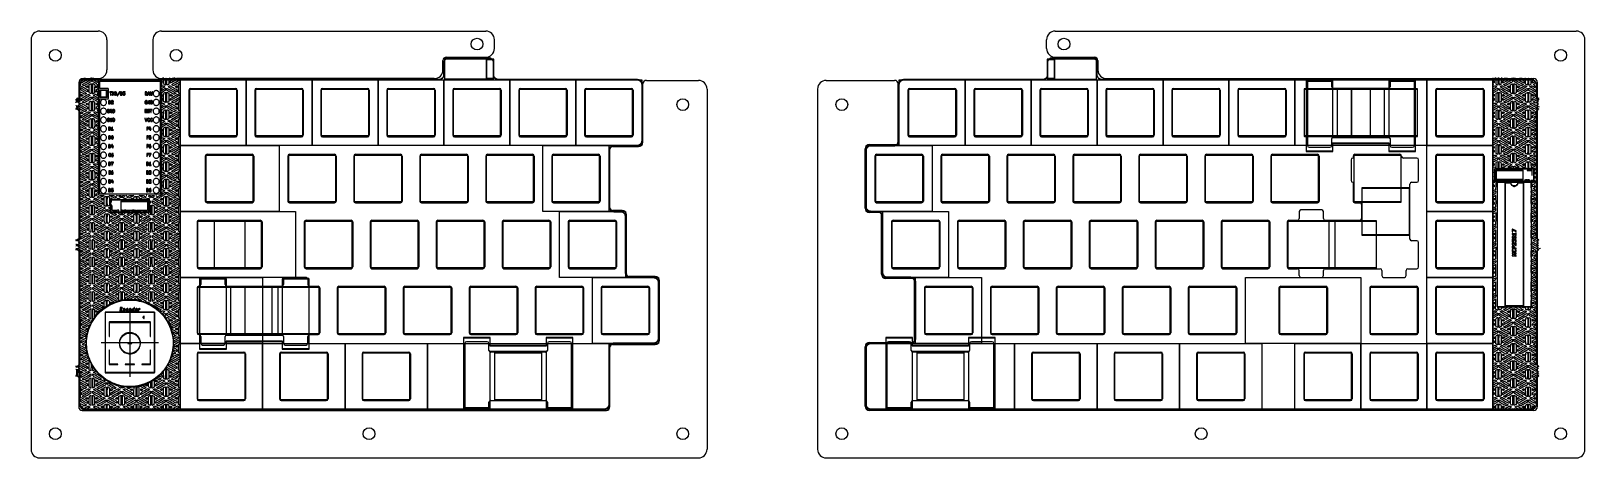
# Model space of a CAD drawing. Header units: millimetres. Extents: x 48 to 497, y 27 to 150.
import ezdxf

# ---------------------------------------------------------------- set-up
doc = ezdxf.new("R2010")
doc.units = ezdxf.units.MM
doc.layers.add('BLACK', color=20, linetype='Continuous')
doc.layers.add('ref', color=150, linetype='Continuous')

msp = doc.modelspace()

# ---------------------------------------------------------------- linework, layer by layer
for p, q in [((50.33, 150.23), (67.21, 150.23)), ((85.51, 150.23), (179.12, 150.23)), ((343.61, 150.23), (494.06, 150.23)), ((47.83, 147.73), (47.83, 29.38)), ((69.71, 147.73), (69.71, 138.98)), ((83.01, 147.73), (83.01, 138.98)), ((181.62, 145.18), (181.62, 147.73)), ((341.11, 145.18), (341.11, 147.73)), ((496.56, 29.38), (496.56, 147.73)), ((166.77, 138.98), (166.77, 141.68)), ((167.77, 142.68), (179.12, 142.68)), ((343.61, 142.68), (354.92, 142.68)), ((355.92, 141.68), (355.92, 138.98)), ((61.58, 135.23), (61.58, 41.63)), ((62.83, 136.48), (67.21, 136.48)), ((85.51, 136.48), (89.82, 136.48)), ((164.27, 136.48), (89.82, 136.48)), ((224.52, 118.08), (224.52, 134.98)), ((225.52, 135.98), (240.53, 135.98)), ((277.45, 135.98), (297.22, 135.98)), ((298.22, 118.18), (298.22, 134.98)), ((358.42, 136.48), (481.81, 136.48)), ((482.81, 135.48), (482.81, 41.63)), ((243.03, 133.48), (243.03, 29.38)), ((274.95, 133.48), (274.95, 29.38)), ((215.74, 116.83), (223.27, 116.83)), ((289.95, 117.43), (297.47, 117.43)), ((214.99, 99.13), (214.99, 116.08)), ((288.7, 99.03), (288.7, 116.18)), ((218.5, 98.38), (215.74, 98.38)), ((219.75, 80.08), (219.75, 97.13)), ((292.71, 97.78), (289.95, 97.78)), ((293.46, 79.98), (293.46, 97.03)), ((228.03, 79.33), (220.5, 79.33)), ((229.28, 60.93), (229.28, 78.08)), ((302.23, 78.73), (294.71, 78.73)), ((302.98, 61.03), (302.98, 77.98)), ((214.99, 41.63), (214.99, 58.93)), ((215.74, 59.68), (228.03, 59.68)), ((288.7, 41.88), (288.7, 59.03)), ((289.95, 60.28), (302.23, 60.28)), ((62.58, 40.63), (213.99, 40.63)), ((481.81, 40.63), (289.95, 40.63)), ((50.33, 26.88), (240.53, 26.88)), ((277.45, 26.88), (494.06, 26.88))]:
    msp.add_line(p, q)
for centre in [(176.62, 146.46), (346.11, 146.46), (54.83, 143.23), (89.71, 143.23), (489.56, 143.23), (236.03, 128.98), (281.95, 128.98), (54.83, 33.88), (145.43, 33.88), (236.03, 33.88), (281.95, 33.88), (385.75, 33.88), (489.56, 33.88)]:
    msp.add_circle(centre, 1.7)
for centre, radius, start, end in [((50.33, 147.73), 2.5, 90, 180), ((67.21, 147.73), 2.5, 0, 90), ((85.51, 147.73), 2.5, 90, 180), ((179.12, 147.73), 2.5, 0, 90), ((343.61, 147.73), 2.5, 90, 180), ((494.06, 147.73), 2.5, 0, 90), ((179.12, 145.18), 2.5, 270, 0), ((343.61, 145.18), 2.5, 180, 270), ((167.77, 141.68), 1, 90, 180), ((354.92, 141.68), 1, 0, 90), ((62.83, 135.23), 1.25, 90, 180), ((67.21, 138.98), 2.5, 270, 0), ((85.51, 138.98), 2.5, 180, 270), ((164.27, 138.98), 2.5, 270, 0), ((225.52, 134.98), 1, 90, 180), ((240.53, 133.48), 2.5, 0, 90), ((277.45, 133.48), 2.5, 90, 180), ((297.22, 134.98), 1, 360, 90), ((358.42, 138.98), 2.5, 180, 270), ((481.81, 135.48), 1, 0, 90), ((215.74, 116.08), 0.75, 90, 180), ((223.27, 118.08), 1.25, 270, 0), ((289.95, 116.18), 1.25, 90, 180), ((297.47, 118.18), 0.75, 270, 360), ((215.74, 99.13), 0.75, 180, 270), ((289.95, 99.03), 1.25, 180, 270), ((218.5, 97.13), 1.25, 0, 90), ((292.71, 97.03), 0.75, 0, 90), ((220.5, 80.08), 0.75, 180, 270), ((228.03, 78.08), 1.25, 0, 90), ((294.71, 79.98), 1.25, 180, 270), ((302.23, 77.98), 0.75, 0, 90), ((215.74, 58.93), 0.75, 90, 180), ((228.03, 60.93), 1.25, 270, 0), ((289.95, 59.03), 1.25, 90, 180), ((302.23, 61.03), 0.75, 270, 0), ((62.58, 41.63), 1, 180, 270), ((213.99, 41.63), 1, 270, 0), ((289.95, 41.88), 1.25, 180, 270), ((481.81, 41.63), 1, 270, 0), ((50.33, 29.38), 2.5, 180, 270), ((240.53, 29.38), 2.5, 270, 0), ((277.45, 29.38), 2.5, 180, 270), ((494.06, 29.38), 2.5, 270, 0)]:
    msp.add_arc(centre, radius, start, end)
at = {"layer": 'BLACK', "linetype": 'Continuous'}
for p, q in [((166.98, 141.22), (166.97, 141.01)), ((166.98, 141.22), (166.97, 141.01)), ((166.97, 141.01), (166.97, 141.01)), ((166.97, 141.01), (166.97, 141.01)), ((166.97, 141.01), (166.97, 141.01)), ((166.97, 141.01), (166.97, 137.61)), ((166.97, 141.01), (166.97, 141.01)), ((166.97, 141.01), (166.97, 141.01)), ((166.97, 141.01), (166.97, 141.01)), ((166.97, 141.01), (166.97, 137.61)), ((167.03, 141.42), (166.98, 141.22)), ((167.03, 141.42), (166.98, 141.22)), ((167.1, 141.62), (167.03, 141.42)), ((167.1, 141.62), (167.03, 141.42)), ((167.06, 141.01), (167.08, 141.22)), ((167.06, 141.01), (167.08, 141.22)), ((167.07, 141.01), (167.06, 141.01)), ((167.07, 141.01), (167.06, 141.01)), ((167.07, 137.61), (167.07, 141.01)), ((167.07, 137.61), (167.07, 141.01)), ((167.08, 141.22), (167.13, 141.43)), ((167.08, 141.22), (167.13, 141.43)), ((167.2, 141.81), (167.1, 141.62)), ((167.2, 141.81), (167.1, 141.62)), ((167.13, 141.43), (167.21, 141.63)), ((167.13, 141.43), (167.21, 141.63)), ((167.2, 142.33), (167.19, 142.31)), ((167.19, 142.31), (167.19, 136.21)), ((167.21, 142.35), (167.2, 142.35)), ((167.2, 142.35), (167.2, 142.33)), ((167.33, 141.97), (167.2, 141.81)), ((167.33, 141.97), (167.2, 141.81)), ((167.23, 142.37), (167.21, 142.36)), ((167.21, 142.36), (167.21, 142.35)), ((167.21, 141.63), (167.33, 141.82)), ((167.21, 141.63), (167.33, 141.82)), ((167.24, 142.38), (167.23, 142.37)), ((167.25, 142.38), (167.24, 142.38)), ((167.26, 142.38), (167.25, 142.38)), ((167.27, 142.39), (167.26, 142.38)), ((167.26, 142.38), (167.26, 142.38)), ((179.37, 142.39), (167.27, 142.39)), ((167.48, 142.12), (167.33, 141.97)), ((167.48, 142.12), (167.33, 141.97)), ((167.33, 141.82), (167.47, 141.98)), ((167.33, 141.82), (167.47, 141.98)), ((167.34, 136.29), (167.34, 142.24)), ((167.34, 142.24), (179.29, 142.24)), ((167.47, 141.98), (167.63, 142.13)), ((167.47, 141.98), (167.63, 142.13)), ((167.65, 142.25), (167.48, 142.12)), ((167.65, 142.25), (167.48, 142.12)), ((167.63, 142.13), (167.82, 142.24)), ((167.63, 142.13), (167.82, 142.24)), ((167.83, 142.35), (167.65, 142.25)), ((167.83, 142.35), (167.65, 142.25)), ((167.82, 142.24), (168.02, 142.32)), ((167.82, 142.24), (168.02, 142.32)), ((168.03, 142.43), (167.83, 142.35)), ((168.03, 142.43), (167.83, 142.35)), ((168.02, 142.32), (168.23, 142.37)), ((168.02, 142.32), (168.23, 142.37)), ((168.24, 142.47), (168.03, 142.43)), ((168.24, 142.47), (168.03, 142.43)), ((168.23, 142.37), (168.44, 142.39)), ((168.23, 142.37), (168.44, 142.39)), ((168.45, 142.49), (168.24, 142.47)), ((168.45, 142.49), (168.24, 142.47)), ((168.44, 142.39), (168.45, 142.39)), ((168.44, 142.39), (168.45, 142.39)), ((179.97, 142.48), (168.45, 142.49)), ((168.45, 142.49), (168.45, 142.49)), ((168.45, 142.49), (168.45, 142.49)), ((179.97, 142.48), (168.45, 142.49)), ((168.45, 142.49), (168.45, 142.49)), ((168.45, 142.49), (168.45, 142.49)), ((168.45, 142.39), (179.97, 142.38)), ((168.45, 142.39), (179.97, 142.38)), ((179.29, 142.24), (179.29, 136.29)), ((179.39, 142.38), (179.37, 142.39)), ((179.41, 142.38), (179.39, 142.38)), ((179.41, 142.37), (179.41, 142.38)), ((179.42, 142.37), (179.41, 142.37)), ((179.43, 142.35), (179.42, 142.37)), ((179.44, 142.34), (179.43, 142.35)), ((179.44, 142.33), (179.44, 142.34)), ((179.44, 142.32), (179.44, 142.33)), ((179.44, 142.31), (179.44, 142.32)), ((179.44, 142.32), (179.44, 142.32)), ((179.44, 142.14), (179.44, 142.31)), ((181.37, 142.14), (179.44, 142.14)), ((179.44, 136.54), (179.44, 141.99)), ((179.44, 141.99), (181.29, 141.99)), ((180.18, 142.47), (179.97, 142.48)), ((179.97, 142.48), (179.97, 142.48)), ((180.18, 142.47), (179.97, 142.48)), ((179.97, 142.48), (179.97, 142.48)), ((179.97, 142.38), (179.98, 142.39)), ((179.97, 142.38), (179.98, 142.39)), ((179.97, 142.38), (179.97, 142.38)), ((179.97, 142.38), (179.97, 142.38)), ((179.97, 142.38), (179.97, 142.38)), ((179.97, 142.38), (179.97, 142.38)), ((179.98, 142.39), (180.19, 142.37)), ((179.98, 142.39), (180.19, 142.37)), ((180.39, 142.42), (180.18, 142.47)), ((180.39, 142.42), (180.18, 142.47)), ((180.19, 142.37), (180.4, 142.32)), ((180.19, 142.37), (180.4, 142.32)), ((180.59, 142.35), (180.39, 142.42)), ((180.59, 142.35), (180.39, 142.42)), ((180.4, 142.32), (180.6, 142.24)), ((180.4, 142.32), (180.6, 142.24)), ((180.77, 142.25), (180.59, 142.35)), ((180.77, 142.25), (180.59, 142.35)), ((180.6, 142.24), (180.78, 142.12)), ((180.6, 142.24), (180.78, 142.12)), ((180.94, 142.12), (180.77, 142.25)), ((180.94, 142.12), (180.77, 142.25)), ((180.78, 142.12), (180.95, 141.98)), ((180.78, 142.12), (180.95, 141.98)), ((181.09, 141.97), (180.94, 142.12)), ((181.09, 141.97), (180.94, 142.12)), ((180.95, 141.98), (181.09, 141.82)), ((180.95, 141.98), (181.09, 141.82)), ((181.22, 141.8), (181.09, 141.97)), ((181.22, 141.8), (181.09, 141.97)), ((181.09, 141.82), (181.2, 141.63)), ((181.09, 141.82), (181.2, 141.63)), ((181.2, 141.63), (181.29, 141.43)), ((181.2, 141.63), (181.29, 141.43)), ((181.32, 141.62), (181.22, 141.8)), ((181.32, 141.62), (181.22, 141.8)), ((181.29, 141.99), (181.29, 136.54)), ((181.29, 141.43), (181.34, 141.22)), ((181.29, 141.43), (181.34, 141.22)), ((181.39, 141.42), (181.32, 141.62)), ((181.39, 141.42), (181.32, 141.62)), ((181.34, 141.22), (181.35, 141.01)), ((181.34, 141.22), (181.35, 141.01)), ((181.35, 141.01), (181.35, 141)), ((181.35, 141.01), (181.35, 141)), ((181.35, 141), (181.35, 141)), ((181.35, 141), (181.35, 141)), ((181.35, 141), (181.35, 137.61)), ((181.35, 141), (181.35, 141)), ((181.35, 141), (181.35, 141)), ((181.35, 141), (181.35, 137.61)), ((181.39, 142.13), (181.37, 142.14)), ((181.41, 142.13), (181.39, 142.13)), ((181.44, 141.21), (181.39, 141.42)), ((181.44, 141.21), (181.39, 141.42)), ((181.41, 142.12), (181.41, 142.13)), ((181.42, 142.12), (181.41, 142.12)), ((181.43, 142.1), (181.42, 142.12)), ((181.44, 142.09), (181.43, 142.1)), ((181.44, 142.08), (181.44, 142.09)), ((181.44, 142.07), (181.44, 142.08)), ((181.44, 142.06), (181.44, 142.07)), ((181.44, 142.07), (181.44, 142.07)), ((181.44, 136.46), (181.44, 142.06)), ((181.45, 141), (181.44, 141.21)), ((181.45, 141), (181.44, 141.21)), ((181.45, 137.61), (181.45, 141)), ((181.45, 141), (181.45, 141)), ((181.45, 137.61), (181.45, 141)), ((181.45, 141), (181.45, 141)), ((341.3, 142.08), (341.29, 142.06)), ((341.29, 142.06), (341.29, 136.46)), ((341.31, 142.1), (341.3, 142.1)), ((341.3, 142.1), (341.3, 142.08)), ((341.32, 141.21), (341.3, 141)), ((341.32, 141.21), (341.3, 141)), ((341.3, 141), (341.3, 141)), ((341.3, 141), (341.3, 141)), ((341.3, 141), (341.3, 141)), ((341.3, 141), (341.3, 137.62)), ((341.3, 141), (341.3, 141)), ((341.3, 141), (341.3, 141)), ((341.3, 141), (341.3, 141)), ((341.3, 141), (341.3, 137.62)), ((341.33, 142.12), (341.31, 142.11)), ((341.31, 142.11), (341.31, 142.1)), ((341.36, 141.42), (341.32, 141.21)), ((341.36, 141.42), (341.32, 141.21)), ((341.34, 142.13), (341.33, 142.12)), ((341.35, 142.13), (341.34, 142.13)), ((341.36, 142.13), (341.35, 142.13)), ((341.35, 142.13), (341.35, 142.13)), ((341.37, 142.13), (341.36, 142.13)), ((341.44, 141.62), (341.36, 141.42)), ((341.44, 141.62), (341.36, 141.42)), ((343.29, 142.13), (341.37, 142.13)), ((341.4, 141.01), (341.42, 141.22)), ((341.4, 141.01), (341.42, 141.22)), ((341.4, 141), (341.4, 141.01)), ((341.4, 141), (341.4, 141.01)), ((341.4, 137.61), (341.4, 141)), ((341.4, 137.61), (341.4, 141)), ((341.42, 141.22), (341.47, 141.43)), ((341.42, 141.22), (341.47, 141.43)), ((341.44, 136.53), (341.44, 141.98)), ((341.44, 141.98), (343.29, 141.98)), ((341.54, 141.8), (341.44, 141.62)), ((341.54, 141.8), (341.44, 141.62)), ((341.47, 141.43), (341.55, 141.63)), ((341.47, 141.43), (341.55, 141.63)), ((341.66, 141.97), (341.54, 141.8)), ((341.66, 141.97), (341.54, 141.8)), ((341.55, 141.63), (341.66, 141.81)), ((341.55, 141.63), (341.66, 141.81)), ((341.81, 142.12), (341.66, 141.97)), ((341.81, 142.12), (341.66, 141.97)), ((341.66, 141.81), (341.8, 141.98)), ((341.66, 141.81), (341.8, 141.98)), ((341.8, 141.98), (341.97, 142.12)), ((341.8, 141.98), (341.97, 142.12)), ((341.98, 142.25), (341.81, 142.12)), ((341.98, 142.25), (341.81, 142.12)), ((341.97, 142.12), (342.15, 142.23)), ((341.97, 142.12), (342.15, 142.23)), ((342.17, 142.35), (341.98, 142.25)), ((342.17, 142.35), (341.98, 142.25)), ((342.15, 142.23), (342.35, 142.32)), ((342.15, 142.23), (342.35, 142.32)), ((342.37, 142.42), (342.17, 142.35)), ((342.37, 142.42), (342.17, 142.35)), ((342.35, 142.32), (342.57, 142.37)), ((342.35, 142.32), (342.57, 142.37)), ((342.57, 142.47), (342.37, 142.42)), ((342.57, 142.47), (342.37, 142.42)), ((342.78, 142.48), (342.57, 142.47)), ((342.78, 142.48), (342.57, 142.47)), ((342.57, 142.37), (342.77, 142.38)), ((342.57, 142.37), (342.77, 142.38)), ((342.77, 142.38), (342.78, 142.38)), ((342.77, 142.38), (342.78, 142.38)), ((354.25, 142.48), (342.78, 142.48)), ((342.78, 142.48), (342.78, 142.48)), ((354.25, 142.48), (342.78, 142.48)), ((342.78, 142.48), (342.78, 142.48)), ((342.78, 142.38), (342.78, 142.38)), ((342.78, 142.38), (342.78, 142.38)), ((342.78, 142.38), (354.25, 142.38)), ((342.78, 142.38), (342.78, 142.38)), ((342.78, 142.38), (342.78, 142.38)), ((342.78, 142.38), (354.25, 142.38)), ((343.3, 142.33), (343.29, 142.31)), ((343.29, 142.31), (343.29, 142.13)), ((343.29, 141.98), (343.29, 136.53)), ((343.31, 142.35), (343.3, 142.35)), ((343.3, 142.35), (343.3, 142.33)), ((343.33, 142.37), (343.31, 142.36)), ((343.31, 142.36), (343.31, 142.35)), ((343.34, 142.38), (343.33, 142.37)), ((343.35, 142.38), (343.34, 142.38)), ((343.36, 142.38), (343.35, 142.38)), ((343.35, 142.38), (343.35, 142.38)), ((343.37, 142.38), (343.36, 142.38)), ((355.47, 142.38), (343.37, 142.38)), ((343.44, 136.28), (343.44, 142.23)), ((343.44, 142.23), (355.39, 142.23)), ((354.46, 142.47), (354.25, 142.48)), ((354.25, 142.48), (354.25, 142.48)), ((354.25, 142.48), (354.25, 142.48)), ((354.25, 142.48), (354.25, 142.48)), ((354.46, 142.47), (354.25, 142.48)), ((354.25, 142.48), (354.25, 142.48)), ((354.25, 142.48), (354.25, 142.48)), ((354.25, 142.48), (354.25, 142.48)), ((354.25, 142.38), (354.25, 142.39)), ((354.25, 142.39), (354.46, 142.37)), ((354.25, 142.38), (354.25, 142.39)), ((354.25, 142.39), (354.46, 142.37)), ((354.66, 142.42), (354.46, 142.47)), ((354.66, 142.42), (354.46, 142.47)), ((354.46, 142.37), (354.67, 142.32)), ((354.46, 142.37), (354.67, 142.32)), ((354.86, 142.35), (354.66, 142.42)), ((354.86, 142.35), (354.66, 142.42)), ((354.67, 142.32), (354.87, 142.24)), ((354.67, 142.32), (354.87, 142.24)), ((355.05, 142.25), (354.86, 142.35)), ((355.05, 142.25), (354.86, 142.35)), ((354.87, 142.24), (355.06, 142.12)), ((354.87, 142.24), (355.06, 142.12)), ((355.21, 142.12), (355.05, 142.25)), ((355.21, 142.12), (355.05, 142.25)), ((355.06, 142.12), (355.22, 141.98)), ((355.06, 142.12), (355.22, 141.98)), ((355.36, 141.97), (355.21, 142.12)), ((355.36, 141.97), (355.21, 142.12)), ((355.22, 141.98), (355.37, 141.82)), ((355.22, 141.98), (355.37, 141.82)), ((355.49, 141.8), (355.36, 141.97)), ((355.49, 141.8), (355.36, 141.97)), ((355.37, 141.82), (355.48, 141.63)), ((355.37, 141.82), (355.48, 141.63)), ((355.39, 142.23), (355.39, 136.28)), ((355.49, 142.38), (355.47, 142.38)), ((355.48, 141.63), (355.56, 141.43)), ((355.48, 141.63), (355.56, 141.43)), ((355.5, 142.37), (355.49, 142.38)), ((355.59, 141.62), (355.49, 141.8)), ((355.59, 141.62), (355.49, 141.8)), ((355.51, 142.37), (355.5, 142.37)), ((355.52, 142.37), (355.51, 142.37)), ((355.53, 142.35), (355.52, 142.37)), ((355.54, 142.33), (355.53, 142.35)), ((355.54, 142.32), (355.54, 142.33)), ((355.54, 142.31), (355.54, 142.32)), ((355.54, 142.32), (355.54, 142.32)), ((355.54, 142.32), (355.54, 142.32)), ((355.54, 136.21), (355.54, 142.31)), ((355.56, 141.43), (355.61, 141.22)), ((355.56, 141.43), (355.61, 141.22)), ((355.66, 141.42), (355.59, 141.62)), ((355.66, 141.42), (355.59, 141.62)), ((355.61, 141.22), (355.63, 141.01)), ((355.61, 141.22), (355.63, 141.01)), ((355.63, 141.01), (355.62, 141.01)), ((355.62, 141.01), (355.62, 137.61)), ((355.63, 141.01), (355.62, 141.01)), ((355.62, 141.01), (355.62, 137.61)), ((355.71, 141.22), (355.66, 141.42)), ((355.71, 141.22), (355.66, 141.42)), ((355.72, 141.01), (355.71, 141.22)), ((355.72, 141.01), (355.71, 141.22)), ((355.72, 137.61), (355.72, 141.01)), ((355.72, 141.01), (355.72, 141.01)), ((355.72, 141.01), (355.72, 141.01)), ((355.72, 137.61), (355.72, 141.01)), ((355.72, 141.01), (355.72, 141.01)), ((355.72, 141.01), (355.72, 141.01)), ((61.84, 134.96), (61.83, 134.75)), ((61.84, 134.96), (61.83, 134.75)), ((61.83, 134.75), (61.83, 134.75)), ((61.83, 134.75), (61.83, 131.58)), ((61.83, 134.75), (61.83, 134.75)), ((61.83, 134.75), (61.83, 131.58)), ((61.89, 135.17), (61.84, 134.96)), ((61.89, 135.17), (61.84, 134.96)), ((61.96, 135.36), (61.89, 135.17)), ((61.96, 135.36), (61.89, 135.17)), ((61.92, 134.76), (61.94, 134.97)), ((61.92, 134.76), (61.94, 134.97)), ((61.93, 134.75), (61.92, 134.76)), ((61.93, 134.75), (61.92, 134.76)), ((61.93, 131.58), (61.93, 134.75)), ((61.93, 134.75), (61.93, 134.75)), ((61.93, 134.75), (61.93, 134.75)), ((61.93, 131.58), (61.93, 134.75)), ((61.93, 134.75), (61.93, 134.75)), ((61.93, 134.75), (61.93, 134.75)), ((61.94, 134.97), (61.99, 135.18)), ((61.94, 134.97), (61.99, 135.18)), ((62.06, 135.55), (61.96, 135.36)), ((62.06, 135.55), (61.96, 135.36)), ((61.99, 134.91), (61.98, 134.75)), ((61.98, 134.75), (61.98, 134.63)), ((61.98, 134.63), (62, 134.48)), ((62.07, 135.56), (61.99, 135.03)), ((61.99, 135.18), (62.07, 135.38)), ((61.99, 135.18), (62.07, 135.38)), ((61.99, 135.03), (61.99, 134.91)), ((62.19, 135.72), (62.06, 135.55)), ((62.19, 135.72), (62.06, 135.55)), ((62.22, 135.95), (62.07, 135.56)), ((62.07, 135.38), (62.19, 135.56)), ((62.07, 135.38), (62.19, 135.56)), ((62.34, 135.87), (62.19, 135.72)), ((62.34, 135.87), (62.19, 135.72)), ((62.19, 135.56), (62.33, 135.73)), ((62.19, 135.56), (62.33, 135.73)), ((62.46, 136.22), (62.22, 135.95)), ((62.31, 135.5), (62.32, 135.62)), ((62.33, 135.31), (62.31, 135.5)), ((62.32, 135.62), (62.35, 135.74)), ((62.33, 135.73), (62.49, 135.87)), ((62.33, 135.73), (62.49, 135.87)), ((62.38, 135.21), (62.33, 135.31)), ((62.51, 135.99), (62.34, 135.87)), ((62.51, 135.99), (62.34, 135.87)), ((62.35, 135.74), (62.45, 135.85)), ((62.39, 135.21), (62.38, 135.21)), ((62.49, 135.25), (62.39, 135.21)), ((62.45, 135.85), (62.65, 135.98)), ((62.81, 136.4), (62.46, 136.22)), ((62.49, 135.87), (62.68, 135.98)), ((62.49, 135.87), (62.68, 135.98)), ((62.7, 135.36), (62.49, 135.25)), ((62.69, 136.1), (62.51, 135.99)), ((62.69, 136.1), (62.51, 135.99)), ((62.57, 134.75), (63.82, 135.47)), ((62.81, 134.6), (62.57, 134.75)), ((62.65, 135.98), (62.96, 136.15)), ((62.68, 135.98), (62.88, 136.07)), ((62.68, 135.98), (62.88, 136.07)), ((62.89, 136.17), (62.69, 136.1)), ((62.89, 136.17), (62.69, 136.1)), ((63.01, 135.53), (62.7, 135.36)), ((63.15, 136.49), (62.81, 136.4)), ((62.88, 136.07), (63.09, 136.12)), ((62.88, 136.07), (63.09, 136.12)), ((63.1, 136.21), (62.89, 136.17)), ((63.1, 136.21), (62.89, 136.17)), ((62.96, 136.15), (63.09, 136.22)), ((63.39, 135.75), (63.01, 135.53)), ((63.09, 136.22), (63.35, 136.38)), ((63.09, 136.12), (63.3, 136.13)), ((63.09, 136.12), (63.3, 136.13)), ((63.31, 136.23), (63.1, 136.21)), ((63.31, 136.23), (63.1, 136.21)), ((63.39, 136.53), (63.15, 136.49)), ((63.3, 136.13), (63.31, 136.13)), ((63.3, 136.13), (63.31, 136.13)), ((165.59, 136.23), (63.31, 136.23)), ((63.31, 136.23), (63.31, 136.23)), ((165.59, 136.23), (63.31, 136.23)), ((63.31, 136.23), (63.31, 136.23)), ((63.31, 136.13), (63.31, 136.13)), ((63.31, 136.13), (63.31, 136.13)), ((63.31, 136.13), (165.59, 136.13)), ((63.31, 136.13), (63.31, 136.13)), ((63.31, 136.13), (63.31, 136.13)), ((63.31, 136.13), (165.59, 136.13)), ((63.35, 136.38), (63.52, 136.49)), ((63.55, 136.54), (63.39, 136.53)), ((63.65, 135.89), (63.39, 135.75)), ((63.75, 134.77), (63.45, 134.6)), ((63.52, 136.49), (63.58, 136.54)), ((63.58, 136.54), (63.55, 136.54)), ((64.09, 136.15), (63.65, 135.89)), ((64.11, 134.98), (63.75, 134.77)), ((63.82, 135.47), (64.14, 135.65)), ((64.42, 136.33), (64.09, 136.15)), ((64.19, 135.02), (64.11, 134.98)), ((64.14, 135.65), (64.52, 135.87)), ((64.59, 135.26), (64.19, 135.02)), ((64.67, 136.45), (64.42, 136.33)), ((64.52, 135.87), (64.84, 136.05)), ((64.86, 135.43), (64.59, 135.26)), ((64.62, 134.75), (64.87, 134.89)), ((64.62, 133.54), (64.62, 134.75)), ((64.87, 136.53), (64.67, 136.45)), ((64.84, 136.05), (65.06, 136.17)), ((65.04, 135.55), (64.86, 135.43)), ((65.04, 136.56), (64.87, 136.53)), ((64.87, 134.89), (64.89, 134.9)), ((64.89, 134.9), (65.07, 135)), ((65.23, 136.58), (65.04, 136.56)), ((65.14, 135.66), (65.04, 135.55)), ((65.06, 136.17), (65.15, 136.22)), ((65.07, 135), (65.17, 135.04)), ((65.18, 135.77), (65.14, 135.66)), ((65.15, 136.22), (65.17, 136.22)), ((65.17, 136.22), (65.2, 136.13)), ((65.17, 135.04), (65.18, 134.99)), ((65.2, 135.9), (65.18, 135.77)), ((65.18, 134.99), (65.2, 134.79)), ((65.2, 136.13), (65.2, 135.93)), ((65.2, 135.93), (65.2, 135.9)), ((65.2, 134.79), (65.21, 134.47)), ((65.42, 136.58), (65.23, 136.58)), ((65.73, 136.57), (65.42, 136.58)), ((65.65, 135.92), (65.65, 136.25)), ((65.65, 136.25), (66.05, 136.02)), ((65.65, 135.77), (65.65, 135.92)), ((65.69, 135.65), (65.65, 135.77)), ((65.66, 134.39), (65.67, 134.73)), ((65.67, 134.73), (65.69, 134.96)), ((65.78, 135.55), (65.69, 135.65)), ((65.69, 134.96), (65.71, 135.04)), ((65.71, 135.04), (65.72, 135.04)), ((65.72, 135.04), (65.84, 134.97)), ((65.98, 136.53), (65.73, 136.57)), ((65.96, 135.42), (65.78, 135.55)), ((65.84, 134.97), (66.01, 134.85)), ((66.25, 135.25), (65.96, 135.42)), ((66.22, 136.44), (65.98, 136.53)), ((66.01, 134.85), (66.24, 134.65)), ((66.05, 136.02), (66.18, 135.94)), ((66.18, 135.94), (66.52, 135.75)), ((66.24, 134.65), (66.19, 133.49)), ((66.51, 136.28), (66.22, 136.44)), ((66.4, 135.16), (66.25, 135.25)), ((66.74, 134.96), (66.4, 135.16)), ((66.59, 136.23), (66.51, 136.28)), ((66.52, 135.75), (66.82, 135.57)), ((66.89, 136.05), (66.59, 136.23)), ((66.96, 134.81), (66.74, 134.96)), ((66.82, 135.57), (67.19, 135.36)), ((67.07, 135.92), (66.89, 136.05)), ((67.09, 134.69), (66.96, 134.81)), ((67.16, 135.8), (67.07, 135.92)), ((67.15, 134.58), (67.09, 134.69)), ((67.19, 135.67), (67.16, 135.8)), ((67.19, 135.63), (67.19, 135.67)), ((67.19, 135.36), (67.19, 135.63)), ((67.29, 136.02), (67.28, 136)), ((67.28, 136), (67.28, 135.98)), ((67.28, 135.98), (67.28, 135.96)), ((67.28, 135.96), (67.28, 121.72)), ((67.31, 136.06), (67.29, 136.04)), ((67.29, 136.04), (67.29, 136.02)), ((67.32, 136.08), (67.31, 136.06)), ((67.33, 136.09), (67.32, 136.08)), ((67.35, 136.11), (67.33, 136.09)), ((67.37, 136.12), (67.35, 136.11)), ((67.38, 136.13), (67.37, 136.12)), ((67.4, 136.13), (67.38, 136.13)), ((67.42, 136.14), (67.4, 136.13)), ((67.44, 136.14), (67.42, 136.14)), ((67.47, 136.15), (67.44, 136.14)), ((85.25, 136.15), (67.47, 136.15)), ((67.66, 133.61), (67.66, 135.77)), ((67.66, 135.77), (85.06, 135.77)), ((85.06, 135.77), (85.06, 103.13)), ((85.27, 136.14), (85.25, 136.15)), ((85.29, 136.14), (85.27, 136.14)), ((85.31, 136.13), (85.29, 136.14)), ((85.33, 136.13), (85.31, 136.13)), ((85.35, 136.12), (85.33, 136.13)), ((85.36, 136.11), (85.35, 136.12)), ((85.38, 136.09), (85.36, 136.11)), ((85.39, 136.08), (85.38, 136.09)), ((85.4, 136.06), (85.39, 136.08)), ((85.42, 136.04), (85.4, 136.06)), ((85.42, 136.02), (85.42, 136.04)), ((85.43, 136), (85.42, 136.02)), ((85.43, 135.98), (85.43, 136)), ((85.44, 135.96), (85.43, 135.98)), ((85.44, 102.94), (85.44, 135.96)), ((85.51, 136.33), (85.49, 136.16)), ((85.49, 136.16), (85.51, 135.97)), ((85.5, 135), (85.49, 134.74)), ((85.49, 134.74), (85.5, 134.55)), ((85.54, 135.17), (85.5, 135)), ((85.57, 136.37), (85.51, 136.33)), ((85.51, 135.97), (85.57, 135.85)), ((85.57, 135.21), (85.54, 135.17)), ((85.65, 136.38), (85.57, 136.36)), ((85.57, 136.36), (85.57, 136.37)), ((85.57, 135.85), (85.61, 135.81)), ((85.63, 135.28), (85.57, 135.21)), ((85.61, 135.81), (85.65, 135.65)), ((85.66, 135.45), (85.63, 135.28)), ((85.66, 136.44), (85.65, 136.38)), ((85.65, 135.65), (85.66, 135.45)), ((85.73, 136.55), (85.66, 136.44)), ((85.92, 136.58), (85.73, 136.55)), ((86.17, 136.58), (85.92, 136.58)), ((86.17, 135.73), (86.17, 136.58)), ((86.18, 135.33), (86.17, 135.73)), ((86.19, 135.08), (86.18, 135.33)), ((86.22, 134.92), (86.19, 135.08)), ((86.28, 134.82), (86.22, 134.92)), ((86.36, 134.74), (86.28, 134.82)), ((86.53, 134.64), (86.36, 134.74)), ((86.62, 134.61), (86.53, 134.64)), ((86.65, 134.69), (86.62, 134.61)), ((86.67, 134.91), (86.65, 134.69)), ((86.68, 135.23), (86.67, 134.91)), ((86.69, 135.59), (86.68, 135.23)), ((86.7, 136.3), (86.69, 136.02)), ((86.69, 136.02), (86.69, 135.59)), ((86.72, 136.46), (86.7, 136.3)), ((86.76, 136.55), (86.72, 136.46)), ((86.82, 136.58), (86.76, 136.55)), ((86.86, 136.58), (86.82, 136.58)), ((86.93, 136.57), (86.86, 136.58)), ((86.98, 136.52), (86.93, 136.57)), ((87.01, 136.4), (86.98, 136.52)), ((87.02, 136.18), (87.01, 136.4)), ((87.03, 135.83), (87.02, 136.18)), ((87.03, 135.59), (87.03, 135.83)), ((87.04, 135.14), (87.03, 135.59)), ((87.06, 134.81), (87.04, 135.14)), ((87.09, 134.64), (87.06, 134.81)), ((87.12, 134.61), (87.09, 134.64)), ((87.25, 134.65), (87.12, 134.61)), ((87.42, 134.75), (87.25, 134.65)), ((87.51, 134.82), (87.42, 134.75)), ((87.57, 134.91), (87.51, 134.82)), ((87.61, 135.06), (87.57, 134.91)), ((87.62, 135.3), (87.61, 135.06)), ((87.63, 135.66), (87.62, 135.3)), ((87.64, 136.36), (87.63, 136.12)), ((87.63, 136.12), (87.63, 135.73)), ((87.63, 135.73), (87.63, 135.66)), ((87.66, 136.5), (87.64, 136.36)), ((87.71, 136.56), (87.66, 136.5)), ((87.79, 136.58), (87.71, 136.56)), ((87.83, 136.58), (87.79, 136.58)), ((88.01, 136.54), (87.83, 136.58)), ((88.08, 136.47), (88.01, 136.54)), ((88.05, 135.49), (88.06, 135.63)), ((88.07, 135.3), (88.05, 135.49)), ((88.06, 135.63), (88.11, 135.74)), ((88.12, 135.21), (88.07, 135.3)), ((88.13, 136.41), (88.08, 136.47)), ((88.11, 135.74), (88.22, 135.85)), ((88.13, 135.21), (88.12, 135.21)), ((88.27, 136.44), (88.13, 136.41)), ((88.23, 135.25), (88.13, 135.21)), ((88.22, 135.85), (88.43, 135.99)), ((88.45, 135.36), (88.23, 135.25)), ((88.34, 136.47), (88.27, 136.44)), ((88.57, 136.53), (88.34, 136.47)), ((88.43, 135.99), (88.76, 136.18)), ((88.76, 135.53), (88.45, 135.36)), ((88.46, 134.75), (88.49, 134.78)), ((88.53, 134.65), (88.46, 134.75)), ((88.49, 134.78), (88.64, 134.89)), ((88.68, 134.54), (88.53, 134.65)), ((88.87, 136.57), (88.57, 136.53)), ((88.64, 134.89), (88.9, 135.06)), ((88.76, 136.18), (89.47, 136.58)), ((89.14, 135.74), (88.76, 135.53)), ((89.02, 136.58), (88.87, 136.57)), ((88.9, 135.06), (89.24, 135.27)), ((89.47, 136.58), (89.02, 136.58)), ((89.25, 134.62), (89.04, 134.52)), ((89.4, 135.89), (89.14, 135.74)), ((89.24, 135.27), (89.65, 135.51)), ((89.58, 134.81), (89.25, 134.62)), ((89.91, 136.18), (89.4, 135.89)), ((89.6, 134.82), (89.58, 134.81)), ((89.95, 135.02), (89.6, 134.82)), ((89.65, 135.51), (90.1, 135.78)), ((90.3, 136.39), (89.91, 136.18)), ((90.28, 135.21), (89.95, 135.02)), ((90.1, 135.78), (90.45, 136)), ((90.53, 135.35), (90.28, 135.21)), ((90.57, 136.51), (90.3, 136.39)), ((90.36, 134.75), (90.62, 134.9)), ((90.36, 132.38), (90.36, 134.75)), ((90.45, 136), (90.68, 136.16)), ((90.6, 135.4), (90.53, 135.35)), ((90.74, 136.56), (90.57, 136.51)), ((90.79, 135.51), (90.6, 135.4)), ((90.62, 134.9), (90.66, 134.92)), ((90.66, 134.92), (90.79, 135.05)), ((90.68, 136.16), (90.81, 136.29)), ((90.84, 136.54), (90.74, 136.56)), ((90.81, 136.23), (90.79, 136.18)), ((90.79, 136.18), (90.79, 135.51)), ((90.79, 135.05), (90.79, 132.1)), ((90.81, 136.29), (90.86, 136.39)), ((90.85, 136.25), (90.81, 136.23)), ((90.87, 136.46), (90.84, 136.54)), ((90.9, 136.25), (90.85, 136.25)), ((90.86, 136.39), (90.87, 136.46)), ((90.94, 136.21), (90.9, 136.25)), ((90.94, 136.18), (90.94, 136.21)), ((90.94, 40.93), (90.94, 136.18)), ((165.6, 136.23), (165.59, 136.23)), ((165.59, 136.23), (165.59, 136.23)), ((165.6, 136.23), (165.59, 136.23)), ((165.59, 136.23), (165.59, 136.23)), ((165.59, 136.13), (165.8, 136.15)), ((165.59, 136.13), (165.8, 136.15)), ((165.81, 136.24), (165.6, 136.23)), ((165.81, 136.24), (165.6, 136.23)), ((165.8, 136.15), (166.01, 136.19)), ((165.8, 136.15), (166.01, 136.19)), ((166.02, 136.29), (165.81, 136.24)), ((166.02, 136.29), (165.81, 136.24)), ((166.01, 136.19), (166.2, 136.26)), ((166.01, 136.19), (166.2, 136.26)), ((166.22, 136.38), (166.02, 136.29)), ((166.22, 136.38), (166.02, 136.29)), ((166.2, 136.26), (166.39, 136.37)), ((166.2, 136.26), (166.39, 136.37)), ((166.4, 136.49), (166.22, 136.38)), ((166.4, 136.49), (166.22, 136.38)), ((166.39, 136.37), (166.56, 136.49)), ((166.39, 136.37), (166.56, 136.49)), ((166.57, 136.63), (166.4, 136.49)), ((166.57, 136.63), (166.4, 136.49)), ((166.56, 136.49), (166.71, 136.64)), ((166.56, 136.49), (166.71, 136.64)), ((166.71, 136.8), (166.57, 136.63)), ((166.71, 136.8), (166.57, 136.63)), ((166.82, 136.98), (166.71, 136.8)), ((166.82, 136.98), (166.71, 136.8)), ((166.71, 136.64), (166.83, 136.81)), ((166.71, 136.64), (166.83, 136.81)), ((166.9, 137.18), (166.82, 136.98)), ((166.9, 137.18), (166.82, 136.98)), ((166.83, 136.81), (166.93, 136.99)), ((166.83, 136.81), (166.93, 136.99)), ((166.96, 137.39), (166.9, 137.18)), ((166.96, 137.39), (166.9, 137.18)), ((166.93, 136.99), (167.01, 137.19)), ((166.93, 136.99), (167.01, 137.19)), ((166.97, 137.6), (166.96, 137.39)), ((166.97, 137.6), (166.96, 137.39)), ((166.97, 137.61), (166.97, 137.6)), ((166.97, 137.61), (166.97, 137.6)), ((167.01, 137.19), (167.05, 137.4)), ((167.01, 137.19), (167.05, 137.4)), ((167.05, 137.4), (167.07, 137.61)), ((167.05, 137.4), (167.07, 137.61)), ((167.07, 137.61), (167.07, 137.61)), ((167.07, 137.61), (167.07, 137.61)), ((167.07, 137.61), (167.07, 137.61)), ((167.07, 137.61), (167.07, 137.61)), ((167.07, 137.61), (167.07, 137.61)), ((167.07, 137.61), (167.07, 137.61)), ((167.19, 136.21), (167.2, 136.2)), ((167.2, 136.2), (167.2, 136.2)), ((167.2, 136.2), (167.2, 136.19)), ((167.2, 136.19), (167.2, 136.18)), ((167.2, 136.18), (167.21, 136.17)), ((167.21, 136.17), (167.22, 136.15)), ((167.22, 136.15), (167.23, 136.15)), ((167.23, 136.15), (167.23, 136.15)), ((167.23, 136.15), (167.25, 136.14)), ((167.25, 136.14), (167.27, 136.14)), ((167.27, 136.14), (179.37, 136.14)), ((179.29, 136.29), (167.34, 136.29)), ((179.37, 136.14), (179.38, 136.14)), ((179.38, 136.14), (179.38, 136.14)), ((179.38, 136.14), (179.39, 136.14)), ((179.39, 136.14), (179.4, 136.14)), ((179.4, 136.14), (179.41, 136.15)), ((179.41, 136.15), (179.43, 136.16)), ((179.43, 136.17), (179.44, 136.19)), ((179.43, 136.16), (179.43, 136.17)), ((179.43, 136.17), (179.43, 136.17)), ((181.29, 136.54), (179.44, 136.54)), ((179.44, 136.21), (179.44, 136.39)), ((179.44, 136.39), (181.37, 136.39)), ((179.44, 136.19), (179.44, 136.21)), ((181.35, 137.61), (181.37, 137.4)), ((181.35, 137.61), (181.37, 137.4)), ((181.37, 137.4), (181.41, 137.19)), ((181.37, 137.4), (181.41, 137.19)), ((181.37, 136.39), (181.38, 136.39)), ((181.38, 136.39), (181.38, 136.39)), ((181.38, 136.39), (181.39, 136.39)), ((181.39, 136.39), (181.4, 136.39)), ((181.4, 136.39), (181.41, 136.4)), ((181.41, 137.19), (181.49, 136.99)), ((181.41, 137.19), (181.49, 136.99)), ((181.41, 136.4), (181.43, 136.41)), ((181.43, 136.42), (181.44, 136.44)), ((181.43, 136.41), (181.43, 136.42)), ((181.43, 136.42), (181.43, 136.42)), ((181.44, 136.44), (181.44, 136.46)), ((181.45, 137.6), (181.45, 137.61)), ((181.45, 137.61), (181.45, 137.61)), ((181.45, 137.61), (181.45, 137.61)), ((181.45, 137.6), (181.45, 137.61)), ((181.45, 137.61), (181.45, 137.61)), ((181.45, 137.61), (181.45, 137.61)), ((181.46, 137.39), (181.45, 137.6)), ((181.46, 137.39), (181.45, 137.6)), ((181.51, 137.18), (181.46, 137.39)), ((181.51, 137.18), (181.46, 137.39)), ((181.49, 136.99), (181.59, 136.81)), ((181.49, 136.99), (181.59, 136.81)), ((181.6, 136.98), (181.51, 137.18)), ((181.6, 136.98), (181.51, 137.18)), ((181.59, 136.81), (181.71, 136.64)), ((181.59, 136.81), (181.71, 136.64)), ((181.71, 136.8), (181.6, 136.98)), ((181.71, 136.8), (181.6, 136.98)), ((181.85, 136.63), (181.71, 136.8)), ((181.85, 136.63), (181.71, 136.8)), ((181.71, 136.64), (181.86, 136.49)), ((181.71, 136.64), (181.86, 136.49)), ((182.02, 136.49), (181.85, 136.63)), ((182.02, 136.49), (181.85, 136.63)), ((181.86, 136.49), (182.03, 136.36)), ((181.86, 136.49), (182.03, 136.36)), ((182.2, 136.38), (182.02, 136.49)), ((182.2, 136.38), (182.02, 136.49)), ((182.03, 136.36), (182.22, 136.26)), ((182.03, 136.36), (182.22, 136.26)), ((182.4, 136.29), (182.2, 136.38)), ((182.4, 136.29), (182.2, 136.38)), ((182.22, 136.26), (182.41, 136.19)), ((182.22, 136.26), (182.41, 136.19)), ((182.61, 136.24), (182.4, 136.29)), ((182.61, 136.24), (182.4, 136.29)), ((182.41, 136.19), (182.62, 136.14)), ((182.41, 136.19), (182.62, 136.14)), ((182.82, 136.23), (182.61, 136.24)), ((182.82, 136.23), (182.61, 136.24)), ((182.62, 136.14), (182.83, 136.13)), ((182.62, 136.14), (182.83, 136.13)), ((182.83, 136.23), (182.82, 136.23)), ((182.83, 136.23), (182.82, 136.23)), ((222.79, 136.23), (182.83, 136.23)), ((222.79, 136.23), (182.83, 136.23)), ((182.83, 136.13), (182.83, 136.13)), ((182.83, 136.13), (182.83, 136.13)), ((182.83, 136.13), (182.83, 136.13)), ((182.83, 136.13), (222.79, 136.13)), ((182.83, 136.13), (182.83, 136.13)), ((182.83, 136.13), (182.83, 136.13)), ((182.83, 136.13), (182.83, 136.13)), ((182.83, 136.13), (222.79, 136.13)), ((223, 136.22), (222.79, 136.23)), ((222.79, 136.23), (222.79, 136.23)), ((222.79, 136.23), (222.79, 136.23)), ((223, 136.22), (222.79, 136.23)), ((222.79, 136.23), (222.79, 136.23)), ((222.79, 136.23), (222.79, 136.23)), ((222.79, 136.13), (222.79, 136.14)), ((222.79, 136.14), (223, 136.12)), ((222.79, 136.13), (222.79, 136.14)), ((222.79, 136.14), (223, 136.12)), ((223.2, 136.17), (223, 136.22)), ((223.2, 136.17), (223, 136.22)), ((223, 136.12), (223.21, 136.07)), ((223, 136.12), (223.21, 136.07)), ((223.4, 136.1), (223.2, 136.17)), ((223.4, 136.1), (223.2, 136.17)), ((223.21, 136.07), (223.41, 135.98)), ((223.21, 136.07), (223.41, 135.98)), ((223.59, 136), (223.4, 136.1)), ((223.59, 136), (223.4, 136.1)), ((223.41, 135.98), (223.6, 135.87)), ((223.41, 135.98), (223.6, 135.87)), ((223.75, 135.87), (223.59, 136)), ((223.75, 135.87), (223.59, 136)), ((223.6, 135.87), (223.76, 135.73)), ((223.6, 135.87), (223.76, 135.73)), ((223.9, 135.72), (223.75, 135.87)), ((223.9, 135.72), (223.75, 135.87)), ((223.76, 135.73), (223.91, 135.57)), ((223.76, 135.73), (223.91, 135.57)), ((224.03, 135.55), (223.9, 135.72)), ((224.03, 135.55), (223.9, 135.72)), ((223.91, 135.57), (224.02, 135.38)), ((223.91, 135.57), (224.02, 135.38)), ((224.02, 135.38), (224.1, 135.18)), ((224.02, 135.38), (224.1, 135.18)), ((224.13, 135.37), (224.03, 135.55)), ((224.13, 135.37), (224.03, 135.55)), ((224.1, 135.18), (224.15, 134.97)), ((224.1, 135.18), (224.15, 134.97)), ((224.21, 135.17), (224.13, 135.37)), ((224.21, 135.17), (224.13, 135.37)), ((224.15, 134.97), (224.17, 134.76)), ((224.15, 134.97), (224.17, 134.76)), ((224.17, 134.76), (224.16, 134.75)), ((224.17, 134.76), (224.16, 134.75)), ((224.16, 134.75), (224.16, 118.56)), ((224.16, 134.75), (224.16, 118.56)), ((224.25, 134.96), (224.21, 135.17)), ((224.25, 134.96), (224.21, 135.17)), ((224.26, 134.75), (224.25, 134.96)), ((224.26, 134.75), (224.25, 134.96)), ((224.26, 118.56), (224.26, 134.75)), ((224.26, 134.75), (224.26, 134.75)), ((224.26, 134.75), (224.26, 134.75)), ((224.26, 118.56), (224.26, 134.75)), ((224.26, 134.75), (224.26, 134.75)), ((224.26, 134.75), (224.26, 134.75)), ((298.48, 134.96), (298.47, 134.75)), ((298.48, 134.96), (298.47, 134.75)), ((298.47, 134.75), (298.47, 134.75)), ((298.47, 134.75), (298.47, 134.75)), ((298.47, 134.75), (298.47, 134.75)), ((298.47, 134.75), (298.47, 118.56)), ((298.47, 134.75), (298.47, 134.75)), ((298.47, 134.75), (298.47, 134.75)), ((298.47, 134.75), (298.47, 134.75)), ((298.47, 134.75), (298.47, 118.56)), ((298.53, 135.16), (298.48, 134.96)), ((298.53, 135.16), (298.48, 134.96)), ((298.6, 135.36), (298.53, 135.16)), ((298.6, 135.36), (298.53, 135.16)), ((298.56, 134.76), (298.58, 134.96)), ((298.56, 134.76), (298.58, 134.96)), ((298.57, 134.75), (298.56, 134.76)), ((298.57, 134.75), (298.56, 134.76)), ((298.57, 118.56), (298.57, 134.75)), ((298.57, 118.56), (298.57, 134.75)), ((298.58, 134.96), (298.63, 135.18)), ((298.58, 134.96), (298.63, 135.18)), ((298.7, 135.55), (298.6, 135.36)), ((298.7, 135.55), (298.6, 135.36)), ((298.63, 135.18), (298.71, 135.38)), ((298.63, 135.18), (298.71, 135.38)), ((298.83, 135.72), (298.7, 135.55)), ((298.83, 135.72), (298.7, 135.55)), ((298.71, 135.38), (298.83, 135.56)), ((298.71, 135.38), (298.83, 135.56)), ((298.98, 135.87), (298.83, 135.72)), ((298.98, 135.87), (298.83, 135.72)), ((298.83, 135.56), (298.97, 135.73)), ((298.83, 135.56), (298.97, 135.73)), ((298.97, 135.73), (299.13, 135.87)), ((298.97, 135.73), (299.13, 135.87)), ((299.15, 135.99), (298.98, 135.87)), ((299.15, 135.99), (298.98, 135.87)), ((299.13, 135.87), (299.32, 135.98)), ((299.13, 135.87), (299.32, 135.98)), ((299.33, 136.09), (299.15, 135.99)), ((299.33, 136.09), (299.15, 135.99)), ((299.32, 135.98), (299.52, 136.06)), ((299.32, 135.98), (299.52, 136.06)), ((299.53, 136.17), (299.33, 136.09)), ((299.53, 136.17), (299.33, 136.09)), ((299.52, 136.06), (299.73, 136.11)), ((299.52, 136.06), (299.73, 136.11)), ((299.74, 136.21), (299.53, 136.17)), ((299.74, 136.21), (299.53, 136.17)), ((299.73, 136.11), (299.94, 136.13)), ((299.73, 136.11), (299.94, 136.13)), ((299.95, 136.23), (299.74, 136.21)), ((299.95, 136.23), (299.74, 136.21)), ((299.94, 136.13), (299.95, 136.13)), ((299.94, 136.13), (299.95, 136.13)), ((339.92, 136.23), (299.95, 136.23)), ((339.92, 136.23), (299.95, 136.23)), ((299.95, 136.13), (299.95, 136.13)), ((299.95, 136.13), (339.92, 136.13)), ((299.95, 136.13), (299.95, 136.13)), ((299.95, 136.13), (339.92, 136.13)), ((339.93, 136.23), (339.92, 136.23)), ((339.93, 136.23), (339.92, 136.23)), ((339.92, 136.13), (340.13, 136.15)), ((339.92, 136.13), (340.13, 136.15)), ((340.14, 136.25), (339.93, 136.23)), ((340.14, 136.25), (339.93, 136.23)), ((340.13, 136.15), (340.34, 136.19)), ((340.13, 136.15), (340.34, 136.19)), ((340.35, 136.3), (340.14, 136.25)), ((340.35, 136.3), (340.14, 136.25)), ((340.34, 136.19), (340.54, 136.27)), ((340.34, 136.19), (340.54, 136.27)), ((340.55, 136.38), (340.35, 136.3)), ((340.55, 136.38), (340.35, 136.3)), ((340.54, 136.27), (340.72, 136.37)), ((340.54, 136.27), (340.72, 136.37)), ((340.74, 136.49), (340.55, 136.38)), ((340.74, 136.49), (340.55, 136.38)), ((340.72, 136.37), (340.89, 136.49)), ((340.72, 136.37), (340.89, 136.49)), ((340.9, 136.63), (340.74, 136.49)), ((340.9, 136.63), (340.74, 136.49)), ((340.89, 136.49), (341.04, 136.64)), ((340.89, 136.49), (341.04, 136.64)), ((341.04, 136.8), (340.9, 136.63)), ((341.04, 136.8), (340.9, 136.63)), ((341.15, 136.98), (341.04, 136.8)), ((341.15, 136.98), (341.04, 136.8)), ((341.04, 136.64), (341.17, 136.81)), ((341.04, 136.64), (341.17, 136.81)), ((341.24, 137.18), (341.15, 136.98)), ((341.24, 137.18), (341.15, 136.98)), ((341.17, 136.81), (341.27, 137)), ((341.17, 136.81), (341.27, 137)), ((341.29, 137.4), (341.24, 137.18)), ((341.29, 137.4), (341.24, 137.18)), ((341.27, 137), (341.34, 137.2)), ((341.27, 137), (341.34, 137.2)), ((341.31, 137.6), (341.29, 137.4)), ((341.31, 137.6), (341.29, 137.4)), ((341.29, 136.46), (341.29, 136.45)), ((341.29, 136.45), (341.29, 136.45)), ((341.29, 136.45), (341.3, 136.44)), ((341.3, 137.62), (341.3, 137.61)), ((341.3, 137.62), (341.3, 137.61)), ((341.3, 137.61), (341.31, 137.6)), ((341.3, 137.61), (341.31, 137.6)), ((341.3, 136.44), (341.3, 136.43)), ((341.3, 136.43), (341.31, 136.42)), ((341.31, 136.42), (341.32, 136.4)), ((341.32, 136.4), (341.33, 136.4)), ((341.33, 136.4), (341.33, 136.39)), ((341.33, 136.39), (341.35, 136.39)), ((341.34, 137.2), (341.39, 137.4)), ((341.34, 137.2), (341.39, 137.4)), ((341.35, 136.39), (341.37, 136.38)), ((341.37, 136.38), (343.29, 136.38)), ((341.39, 137.4), (341.4, 137.6)), ((341.39, 137.4), (341.4, 137.6)), ((341.4, 137.6), (341.4, 137.61)), ((341.4, 137.6), (341.4, 137.61)), ((343.29, 136.53), (341.44, 136.53)), ((343.29, 136.38), (343.29, 136.21)), ((343.29, 136.21), (343.29, 136.2)), ((343.29, 136.2), (343.29, 136.2)), ((343.29, 136.2), (343.3, 136.19)), ((343.3, 136.19), (343.3, 136.18)), ((343.3, 136.18), (343.31, 136.17)), ((343.31, 136.17), (343.32, 136.15)), ((343.32, 136.15), (343.33, 136.15)), ((343.33, 136.15), (343.33, 136.14)), ((343.33, 136.14), (343.35, 136.14)), ((343.35, 136.14), (343.37, 136.13)), ((343.37, 136.13), (355.47, 136.13)), ((355.39, 136.28), (343.44, 136.28)), ((355.47, 136.13), (355.48, 136.14)), ((355.48, 136.14), (355.48, 136.13)), ((355.48, 136.13), (355.48, 136.14)), ((355.48, 136.14), (355.49, 136.14)), ((355.49, 136.14), (355.51, 136.15)), ((355.51, 136.15), (355.52, 136.16)), ((355.52, 136.16), (355.53, 136.17)), ((355.53, 136.17), (355.54, 136.19)), ((355.53, 136.17), (355.53, 136.17)), ((355.54, 136.19), (355.54, 136.21)), ((355.62, 137.61), (355.62, 137.61)), ((355.62, 137.61), (355.62, 137.61)), ((355.62, 137.61), (355.64, 137.4)), ((355.62, 137.61), (355.62, 137.61)), ((355.62, 137.61), (355.62, 137.61)), ((355.62, 137.61), (355.64, 137.4)), ((355.64, 137.4), (355.68, 137.19)), ((355.64, 137.4), (355.68, 137.19)), ((355.68, 137.19), (355.76, 136.99)), ((355.68, 137.19), (355.76, 136.99)), ((355.72, 137.6), (355.72, 137.61)), ((355.72, 137.6), (355.72, 137.61)), ((355.74, 137.39), (355.72, 137.6)), ((355.74, 137.39), (355.72, 137.6)), ((355.79, 137.18), (355.74, 137.39)), ((355.79, 137.18), (355.74, 137.39)), ((355.76, 136.99), (355.86, 136.81)), ((355.76, 136.99), (355.86, 136.81)), ((355.87, 136.98), (355.79, 137.18)), ((355.87, 136.98), (355.79, 137.18)), ((355.86, 136.81), (355.98, 136.64)), ((355.86, 136.81), (355.98, 136.64)), ((355.98, 136.79), (355.87, 136.98)), ((355.98, 136.79), (355.87, 136.98)), ((356.12, 136.63), (355.98, 136.79)), ((356.12, 136.63), (355.98, 136.79)), ((355.98, 136.64), (356.13, 136.49)), ((355.98, 136.64), (356.13, 136.49)), ((356.29, 136.49), (356.12, 136.63)), ((356.29, 136.49), (356.12, 136.63)), ((356.13, 136.49), (356.3, 136.36)), ((356.13, 136.49), (356.3, 136.36)), ((356.47, 136.38), (356.29, 136.49)), ((356.47, 136.38), (356.29, 136.49)), ((356.3, 136.36), (356.49, 136.26)), ((356.3, 136.36), (356.49, 136.26)), ((356.67, 136.29), (356.47, 136.38)), ((356.67, 136.29), (356.47, 136.38)), ((356.49, 136.26), (356.68, 136.19)), ((356.49, 136.26), (356.68, 136.19)), ((356.88, 136.24), (356.67, 136.29)), ((356.88, 136.24), (356.67, 136.29)), ((356.68, 136.19), (356.89, 136.14)), ((356.68, 136.19), (356.89, 136.14)), ((357.09, 136.23), (356.88, 136.24)), ((357.09, 136.23), (356.88, 136.24)), ((356.89, 136.14), (357.1, 136.13)), ((356.89, 136.14), (357.1, 136.13)), ((357.1, 136.23), (357.09, 136.23)), ((357.1, 136.23), (357.09, 136.23)), ((481.08, 136.23), (357.1, 136.23)), ((357.1, 136.23), (357.1, 136.23)), ((481.08, 136.23), (357.1, 136.23)), ((357.1, 136.23), (357.1, 136.23)), ((357.1, 136.13), (357.1, 136.13)), ((357.1, 136.13), (357.1, 136.13)), ((357.1, 136.13), (357.1, 136.13)), ((357.1, 136.13), (481.08, 136.13)), ((357.1, 136.13), (357.1, 136.13)), ((357.1, 136.13), (357.1, 136.13)), ((357.1, 136.13), (357.1, 136.13)), ((357.1, 136.13), (481.08, 136.13)), ((416.09, 135.83), (416.07, 135.8)), ((416.07, 135.8), (416.07, 133.51)), ((416.12, 135.85), (416.09, 135.83)), ((423.74, 135.85), (416.12, 135.85)), ((416.17, 133.51), (416.17, 135.75)), ((416.17, 135.75), (423.69, 135.75)), ((423.69, 135.75), (423.69, 133.51)), ((423.78, 135.83), (423.74, 135.85)), ((423.79, 135.8), (423.78, 135.83)), ((423.79, 133.51), (423.79, 135.8)), ((439.96, 135.83), (439.95, 135.8)), ((439.95, 135.8), (439.95, 133.51)), ((440, 135.85), (439.96, 135.83)), ((447.62, 135.85), (440, 135.85)), ((440.05, 133.51), (440.05, 135.75)), ((440.05, 135.75), (447.57, 135.75)), ((447.57, 135.75), (447.57, 133.51)), ((447.65, 135.83), (447.62, 135.85)), ((447.67, 135.8), (447.65, 135.83)), ((447.67, 133.51), (447.67, 135.8)), ((469.87, 136.24), (469.85, 136.19)), ((469.85, 136.19), (469.85, 97.84)), ((469.88, 136.52), (469.86, 136.34)), ((469.86, 136.34), (469.86, 136.33)), ((469.86, 136.33), (469.88, 136.25)), ((469.88, 136.25), (469.87, 136.24)), ((469.96, 136.56), (469.88, 136.52)), ((470.14, 136.48), (469.96, 136.56)), ((470, 135.37), (470, 136.05)), ((470, 136.05), (470.12, 135.95)), ((470.05, 135.34), (470, 135.37)), ((470, 134.64), (470, 134.83)), ((470, 134.83), (470.01, 134.82)), ((470.01, 134.65), (470, 134.64)), ((470.01, 134.82), (470.08, 134.77)), ((470.11, 134.7), (470.01, 134.65)), ((470.24, 135.23), (470.05, 135.34)), ((470.05, 135.34), (470.05, 135.34)), ((470.08, 134.77), (470.11, 134.7)), ((470.12, 135.95), (470.2, 135.89)), ((470.18, 136.44), (470.14, 136.48)), ((470.32, 136.36), (470.18, 136.44)), ((470.2, 135.89), (470.34, 135.74)), ((470.34, 135.25), (470.24, 135.23)), ((470.37, 136.38), (470.32, 136.36)), ((470.34, 135.74), (470.37, 135.5)), ((470.37, 135.42), (470.34, 135.25)), ((470.44, 136.55), (470.37, 136.44)), ((470.37, 136.44), (470.37, 136.38)), ((470.37, 135.5), (470.37, 135.42)), ((470.63, 136.58), (470.44, 136.55)), ((470.89, 136.58), (470.63, 136.58)), ((470.89, 135.72), (470.89, 136.58)), ((470.89, 135.33), (470.89, 135.72)), ((470.9, 135.07), (470.89, 135.33)), ((470.94, 134.91), (470.9, 135.07)), ((470.99, 134.81), (470.94, 134.91)), ((471.08, 134.74), (470.99, 134.81)), ((471.24, 134.64), (471.08, 134.74)), ((471.33, 134.61), (471.24, 134.64)), ((471.36, 134.69), (471.33, 134.61)), ((471.38, 134.91), (471.36, 134.69)), ((471.4, 135.23), (471.38, 134.91)), ((471.83, 136.58), (471.4, 136.58)), ((471.4, 136.58), (471.4, 135.59)), ((471.4, 135.59), (471.4, 135.23)), ((471.83, 135.59), (471.83, 136.58)), ((471.83, 135.2), (471.83, 135.59)), ((471.85, 134.89), (471.83, 135.2)), ((471.87, 134.68), (471.85, 134.89)), ((471.89, 134.61), (471.87, 134.68)), ((472.01, 134.65), (471.89, 134.61)), ((472.15, 134.74), (472.01, 134.65)), ((472.2, 134.78), (472.15, 134.74)), ((472.24, 134.82), (472.2, 134.78)), ((472.29, 134.92), (472.24, 134.82)), ((472.32, 135.08), (472.29, 134.92)), ((472.34, 135.34), (472.32, 135.08)), ((472.6, 136.58), (472.34, 136.58)), ((472.34, 136.58), (472.34, 135.72)), ((472.34, 135.72), (472.34, 135.34)), ((472.8, 136.54), (472.6, 136.58)), ((472.85, 136.44), (472.8, 136.54)), ((472.87, 136.36), (472.85, 136.44)), ((472.85, 135.5), (472.86, 135.63)), ((472.87, 135.31), (472.85, 135.5)), ((472.86, 135.63), (472.9, 135.75)), ((472.95, 136.38), (472.87, 136.36)), ((472.89, 135.21), (472.87, 135.31)), ((472.9, 135.21), (472.89, 135.21)), ((472.9, 135.75), (473, 135.86)), ((472.99, 135.25), (472.9, 135.21)), ((473.04, 136.44), (472.95, 136.38)), ((473.19, 135.36), (472.99, 135.25)), ((473, 135.86), (473.2, 136)), ((473.28, 136.53), (473.04, 136.44)), ((473.17, 134.78), (473.18, 134.79)), ((473.19, 134.71), (473.17, 134.78)), ((473.18, 134.79), (473.32, 134.88)), ((473.5, 135.53), (473.19, 135.36)), ((473.31, 134.6), (473.19, 134.71)), ((473.2, 136), (473.52, 136.19)), ((473.62, 136.57), (473.28, 136.53)), ((473.32, 134.88), (473.56, 135.02)), ((473.87, 135.74), (473.5, 135.53)), ((473.52, 136.19), (474.18, 136.57)), ((473.56, 135.02), (473.88, 135.21)), ((473.71, 136.57), (473.62, 136.57)), ((474.18, 136.57), (473.71, 136.57)), ((474.14, 135.89), (473.87, 135.74)), ((473.88, 135.21), (474.24, 135.43)), ((474.21, 134.75), (473.91, 134.59)), ((474.58, 136.15), (474.14, 135.89)), ((474.57, 134.96), (474.21, 134.75)), ((474.24, 135.43), (474.62, 135.65)), ((474.67, 135.01), (474.57, 134.96)), ((474.92, 136.33), (474.58, 136.15)), ((474.62, 135.65), (474.98, 135.85)), ((475.07, 135.25), (474.67, 135.01)), ((475.17, 136.45), (474.92, 136.33)), ((474.98, 135.85), (475.29, 136.03)), ((475.35, 135.41), (475.07, 135.25)), ((475.08, 134.68), (475.34, 134.87)), ((475.08, 132.4), (475.08, 134.68)), ((475.36, 136.52), (475.17, 136.45)), ((475.29, 136.03), (475.53, 136.16)), ((475.34, 134.87), (475.39, 134.9)), ((475.53, 135.54), (475.35, 135.41)), ((475.54, 136.56), (475.36, 136.52)), ((475.39, 134.9), (475.55, 135)), ((475.53, 136.16), (475.62, 136.19)), ((475.62, 135.64), (475.53, 135.54)), ((475.73, 136.57), (475.54, 136.56)), ((475.55, 135), (475.64, 135.01)), ((475.62, 136.19), (475.67, 136.12)), ((475.67, 135.74), (475.62, 135.64)), ((475.64, 135.01), (475.65, 134.95)), ((475.65, 134.95), (475.66, 134.74)), ((475.66, 134.74), (475.66, 134.41)), ((475.67, 136.12), (475.67, 135.99)), ((475.67, 135.99), (475.68, 135.92)), ((475.68, 135.86), (475.67, 135.74)), ((475.68, 135.92), (475.68, 135.86)), ((475.91, 136.58), (475.73, 136.57)), ((476.13, 136.57), (475.91, 136.58)), ((476.11, 134.39), (476.12, 134.73)), ((476.12, 135.99), (476.13, 136.17)), ((476.12, 135.92), (476.12, 135.99)), ((476.14, 135.79), (476.12, 135.92)), ((476.12, 134.73), (476.14, 134.95)), ((476.32, 136.56), (476.13, 136.57)), ((476.13, 136.17), (476.17, 136.22)), ((476.18, 135.68), (476.14, 135.79)), ((476.14, 134.95), (476.15, 135.04)), ((476.15, 135.04), (476.15, 135.04)), ((476.15, 135.04), (476.27, 134.99)), ((476.17, 136.22), (476.26, 136.17)), ((476.26, 135.57), (476.18, 135.68)), ((476.26, 136.17), (476.47, 136.06)), ((476.42, 135.45), (476.26, 135.57)), ((476.27, 134.99), (476.45, 134.9)), ((476.5, 136.51), (476.32, 136.56)), ((476.68, 135.29), (476.42, 135.45)), ((476.45, 134.9), (476.71, 134.77)), ((476.47, 136.06), (476.77, 135.89)), ((476.7, 136.43), (476.5, 136.51)), ((477.05, 135.07), (476.68, 135.29)), ((476.71, 134.77), (476.69, 134.14)), ((476.96, 136.3), (476.7, 136.43)), ((476.77, 135.89), (477.12, 135.69)), ((477.32, 136.1), (476.96, 136.3)), ((477.13, 135.02), (477.05, 135.07)), ((477.12, 135.69), (477.5, 135.48)), ((477.5, 134.81), (477.13, 135.02)), ((477.68, 135.89), (477.32, 136.1)), ((477.5, 135.48), (477.87, 135.26)), ((477.82, 134.63), (477.5, 134.81)), ((478.09, 135.66), (477.68, 135.89)), ((478.09, 136.56), (477.69, 136.53)), ((477.69, 136.53), (478.35, 136.16)), ((478.05, 134.5), (477.82, 134.63)), ((477.87, 135.26), (478.22, 135.06)), ((478.46, 136.54), (478.09, 136.56)), ((478.44, 135.46), (478.09, 135.66)), ((478.22, 135.06), (478.5, 134.89)), ((478.35, 136.16), (478.62, 136.01)), ((478.72, 135.31), (478.44, 135.46)), ((478.75, 136.45), (478.46, 136.54)), ((478.5, 134.89), (478.69, 134.78)), ((478.67, 134.66), (478.5, 134.57)), ((478.62, 136.01), (478.84, 135.87)), ((478.75, 134.73), (478.67, 134.66)), ((478.69, 134.78), (478.75, 134.73)), ((478.9, 135.22), (478.72, 135.31)), ((478.93, 136.37), (478.75, 136.45)), ((478.75, 134.73), (478.75, 134.73)), ((478.84, 135.87), (478.95, 135.76)), ((478.94, 135.21), (478.9, 135.22)), ((479, 136.37), (478.93, 136.37)), ((478.99, 135.28), (478.94, 135.21)), ((478.95, 135.76), (479, 135.65)), ((479.01, 135.47), (478.99, 135.28)), ((479.01, 136.44), (479, 136.37)), ((479, 135.65), (479.01, 135.5)), ((479.09, 136.55), (479.01, 136.44)), ((479.01, 135.5), (479.01, 135.47)), ((479.23, 136.58), (479.09, 136.55)), ((479.32, 136.57), (479.23, 136.58)), ((479.38, 136.53), (479.32, 136.57)), ((479.42, 136.43), (479.38, 136.53)), ((479.43, 136.24), (479.42, 136.43)), ((479.44, 135.92), (479.43, 136.24)), ((479.44, 135.72), (479.44, 135.92)), ((479.44, 134.87), (479.44, 135.72)), ((479.69, 134.74), (479.44, 134.87)), ((479.88, 134.65), (479.69, 134.74)), ((479.99, 134.61), (479.88, 134.65)), ((480.01, 134.69), (479.99, 134.61)), ((480.02, 134.9), (480.01, 134.69)), ((480.03, 135.22), (480.02, 134.9)), ((480.04, 135.55), (480.03, 135.22)), ((480.05, 136.23), (480.04, 135.96)), ((480.04, 135.96), (480.04, 135.55)), ((480.07, 136.39), (480.05, 136.23)), ((480.11, 136.47), (480.07, 136.39)), ((480.18, 136.49), (480.11, 136.47)), ((480.21, 136.49), (480.18, 136.49)), ((480.28, 136.48), (480.21, 136.49)), ((480.33, 136.43), (480.28, 136.48)), ((480.36, 136.3), (480.33, 136.43)), ((480.38, 136.08), (480.36, 136.3)), ((480.38, 135.73), (480.38, 136.08)), ((480.38, 135.55), (480.38, 135.73)), ((480.38, 135.17), (480.38, 135.55)), ((480.39, 134.87), (480.38, 135.17)), ((480.41, 134.67), (480.39, 134.87)), ((480.43, 134.61), (480.41, 134.67)), ((480.53, 134.64), (480.43, 134.61)), ((480.71, 134.73), (480.53, 134.64)), ((480.73, 134.74), (480.71, 134.73)), ((480.98, 134.87), (480.73, 134.74)), ((481, 136.3), (480.98, 136.03)), ((480.98, 136.03), (480.98, 135.68)), ((480.98, 135.68), (480.98, 134.87)), ((481.02, 136.46), (481, 136.3)), ((481.04, 136.49), (481.02, 136.46)), ((481.2, 136.46), (481.04, 136.49)), ((481.09, 136.23), (481.08, 136.23)), ((481.08, 136.23), (481.08, 136.23)), ((481.09, 136.23), (481.08, 136.23)), ((481.08, 136.23), (481.08, 136.23)), ((481.08, 136.13), (481.08, 136.13)), ((481.08, 136.13), (481.09, 136.13)), ((481.08, 136.13), (481.08, 136.13)), ((481.08, 136.13), (481.09, 136.13)), ((481.29, 136.21), (481.09, 136.23)), ((481.29, 136.21), (481.09, 136.23)), ((481.09, 136.13), (481.3, 136.12)), ((481.09, 136.13), (481.3, 136.12)), ((481.42, 136.37), (481.2, 136.46)), ((481.5, 136.17), (481.29, 136.21)), ((481.5, 136.17), (481.29, 136.21)), ((481.3, 136.12), (481.51, 136.06)), ((481.3, 136.12), (481.51, 136.06)), ((481.41, 135.61), (481.47, 135.79)), ((481.41, 135.51), (481.41, 135.61)), ((481.42, 135.29), (481.41, 135.51)), ((481.64, 136.26), (481.42, 136.37)), ((481.49, 135.22), (481.42, 135.29)), ((481.47, 135.79), (481.62, 135.91)), ((481.64, 135.28), (481.49, 135.22)), ((481.7, 136.09), (481.5, 136.17)), ((481.7, 136.09), (481.5, 136.17)), ((481.51, 136.06), (481.71, 135.98)), ((481.51, 136.06), (481.71, 135.98)), ((481.62, 135.91), (481.76, 136)), ((481.79, 136.16), (481.64, 136.26)), ((481.75, 135.34), (481.64, 135.28)), ((481.66, 134.74), (481.75, 134.81)), ((481.73, 134.68), (481.66, 134.74)), ((481.66, 134.74), (481.66, 134.74)), ((481.88, 135.99), (481.7, 136.09)), ((481.88, 135.99), (481.7, 136.09)), ((481.71, 135.98), (481.9, 135.87)), ((481.71, 135.98), (481.9, 135.87)), ((481.9, 134.58), (481.73, 134.68)), ((481.99, 135.44), (481.75, 135.34)), ((481.75, 134.81), (481.92, 134.91)), ((481.76, 136), (481.83, 136.11)), ((481.83, 136.11), (481.79, 136.16)), ((482.05, 135.87), (481.88, 135.99)), ((482.05, 135.87), (481.88, 135.99)), ((481.9, 135.87), (482.06, 135.73)), ((481.9, 135.87), (482.06, 135.73)), ((481.92, 134.91), (482.11, 135.05)), ((482.13, 135.43), (481.99, 135.44)), ((482.2, 135.72), (482.05, 135.87)), ((482.2, 135.72), (482.05, 135.87)), ((482.06, 135.73), (482.2, 135.56)), ((482.06, 135.73), (482.2, 135.56)), ((482.11, 135.05), (482.18, 135.25)), ((482.18, 135.28), (482.13, 135.43)), ((482.18, 135.25), (482.18, 135.28)), ((482.33, 135.55), (482.2, 135.72)), ((482.33, 135.55), (482.2, 135.72)), ((482.2, 135.56), (482.32, 135.38)), ((482.2, 135.56), (482.32, 135.38)), ((482.32, 135.38), (482.4, 135.18)), ((482.32, 135.38), (482.4, 135.18)), ((482.43, 135.36), (482.33, 135.55)), ((482.43, 135.36), (482.33, 135.55)), ((482.4, 135.18), (482.45, 134.97)), ((482.4, 135.18), (482.45, 134.97)), ((482.5, 135.17), (482.43, 135.36)), ((482.5, 135.17), (482.43, 135.36)), ((482.45, 134.97), (482.47, 134.76)), ((482.45, 134.97), (482.47, 134.76)), ((482.47, 134.76), (482.46, 134.75)), ((482.47, 134.76), (482.46, 134.75)), ((482.46, 134.75), (482.46, 134.75)), ((482.46, 134.75), (482.46, 134.75)), ((482.46, 134.75), (482.46, 131.58)), ((482.46, 134.75), (482.46, 134.75)), ((482.46, 134.75), (482.46, 134.75)), ((482.46, 134.75), (482.46, 131.58)), ((482.55, 134.96), (482.5, 135.17)), ((482.55, 134.96), (482.5, 135.17)), ((482.56, 134.75), (482.55, 134.96)), ((482.56, 134.75), (482.55, 134.96)), ((482.56, 131.58), (482.56, 134.75)), ((482.56, 134.75), (482.56, 134.75)), ((482.56, 131.58), (482.56, 134.75)), ((482.56, 134.75), (482.56, 134.75)), ((60.84, 130.4), (60.63, 130.38)), ((60.84, 130.4), (60.63, 130.38)), ((60.74, 130.29), (60.95, 130.33)), ((60.74, 130.29), (60.95, 130.33)), ((61.04, 130.46), (60.84, 130.4)), ((61.04, 130.46), (60.84, 130.4)), ((60.96, 130.5), (60.94, 130.15)), ((60.94, 130.15), (60.94, 130.12)), ((60.95, 130.33), (61.15, 130.4)), ((60.95, 130.33), (61.15, 130.4)), ((61.01, 130.72), (60.96, 130.5)), ((61.11, 130.82), (61.01, 130.72)), ((61.23, 130.54), (61.04, 130.46)), ((61.23, 130.54), (61.04, 130.46)), ((61.25, 130.85), (61.11, 130.82)), ((61.15, 130.4), (61.34, 130.5)), ((61.15, 130.4), (61.34, 130.5)), ((61.4, 130.66), (61.23, 130.54)), ((61.4, 130.66), (61.23, 130.54)), ((61.27, 130.77), (61.25, 130.85)), ((61.28, 130.56), (61.27, 130.77)), ((61.29, 130.27), (61.28, 130.56)), ((61.29, 130.2), (61.29, 130.27)), ((61.29, 129.9), (61.29, 130.2)), ((61.34, 130.5), (61.51, 130.63)), ((61.34, 130.5), (61.51, 130.63)), ((61.55, 130.81), (61.4, 130.66)), ((61.55, 130.81), (61.4, 130.66)), ((61.51, 130.63), (61.66, 130.79)), ((61.51, 130.63), (61.66, 130.79)), ((61.67, 130.98), (61.55, 130.81)), ((61.67, 130.98), (61.55, 130.81)), ((61.66, 130.79), (61.77, 130.97)), ((61.66, 130.79), (61.77, 130.97)), ((61.76, 131.17), (61.67, 130.98)), ((61.76, 131.17), (61.67, 130.98)), ((61.81, 131.38), (61.76, 131.17)), ((61.81, 131.38), (61.76, 131.17)), ((61.77, 130.97), (61.86, 131.16)), ((61.77, 130.97), (61.86, 131.16)), ((61.83, 131.57), (61.81, 131.38)), ((61.83, 131.57), (61.81, 131.38)), ((61.83, 131.58), (61.83, 131.57)), ((61.83, 131.58), (61.83, 131.57)), ((61.86, 131.16), (61.91, 131.37)), ((61.86, 131.16), (61.91, 131.37)), ((61.89, 131.75), (61.88, 131.2)), ((61.88, 131.2), (61.88, 129.85)), ((61.9, 131.96), (61.89, 131.75)), ((61.91, 132.18), (61.9, 131.96)), ((61.93, 132.47), (61.91, 132.18)), ((61.91, 131.37), (61.93, 131.58)), ((61.91, 131.37), (61.93, 131.58)), ((61.97, 132.6), (61.93, 132.47)), ((61.98, 133.77), (61.97, 133.6)), ((61.97, 133.6), (61.97, 133.55)), ((61.97, 133.55), (62, 133.45)), ((62.08, 132.59), (61.97, 132.6)), ((61.97, 132.6), (61.97, 132.6)), ((62.01, 133.84), (61.98, 133.77)), ((62, 134.48), (62.05, 134.44)), ((62, 133.45), (62.09, 133.35)), ((62.1, 133.8), (62.01, 133.84)), ((62.05, 134.44), (62.1, 134.43)), ((62.3, 132.5), (62.08, 132.59)), ((62.09, 133.35), (62.25, 133.22)), ((62.1, 134.43), (62.28, 134.34)), ((62.31, 133.69), (62.1, 133.8)), ((62.25, 133.22), (62.52, 133.05)), ((62.28, 134.34), (62.55, 134.2)), ((62.57, 132.35), (62.3, 132.5)), ((62.6, 133.52), (62.31, 133.69)), ((62.31, 131.66), (62.31, 131.96)), ((62.31, 131.96), (62.57, 131.83)), ((62.32, 131.45), (62.31, 131.66)), ((62.37, 131.38), (62.32, 131.45)), ((62.32, 130.28), (62.33, 130.48)), ((62.34, 130.17), (62.32, 130.28)), ((62.33, 130.52), (62.35, 130.64)), ((62.33, 130.48), (62.33, 130.52)), ((62.43, 130.2), (62.34, 130.16)), ((62.34, 130.16), (62.34, 130.17)), ((62.35, 130.64), (62.4, 130.75)), ((62.5, 131.41), (62.37, 131.38)), ((62.4, 130.75), (62.5, 130.85)), ((62.64, 130.32), (62.43, 130.2)), ((62.61, 131.46), (62.5, 131.41)), ((62.5, 130.85), (62.68, 130.98)), ((62.52, 133.05), (62.91, 132.82)), ((62.55, 134.2), (62.61, 134.17)), ((62.65, 132.31), (62.57, 132.35)), ((62.57, 131.83), (62.65, 131.79)), ((62.96, 133.32), (62.6, 133.52)), ((62.61, 134.17), (62.87, 134.02)), ((62.78, 131.57), (62.61, 131.46)), ((62.94, 130.48), (62.64, 130.32)), ((62.94, 132.15), (62.65, 132.31)), ((62.65, 131.79), (62.8, 131.67)), ((62.68, 130.98), (62.96, 131.15)), ((62.8, 131.67), (62.78, 131.57)), ((62.99, 134.49), (62.81, 134.6)), ((62.87, 134.02), (63.22, 133.82)), ((62.91, 132.82), (62.96, 132.8)), ((63.17, 132.02), (62.94, 132.15)), ((63.31, 130.69), (62.94, 130.48)), ((63.07, 133.25), (62.96, 133.32)), ((62.96, 132.8), (63.31, 132.59)), ((62.96, 131.15), (63.37, 131.38)), ((63.12, 134.44), (62.99, 134.49)), ((64.09, 132.66), (63.07, 133.25)), ((63.11, 130.04), (63.44, 130.24)), ((63.23, 134.49), (63.12, 134.44)), ((63.12, 134.44), (63.12, 134.44)), ((63.31, 131.96), (63.17, 132.02)), ((63.22, 133.82), (63.56, 133.63)), ((63.45, 134.6), (63.23, 134.49)), ((63.31, 132.59), (63.59, 132.41)), ((63.33, 131.96), (63.31, 131.96)), ((63.53, 130.82), (63.31, 130.69)), ((63.48, 131.99), (63.33, 131.96)), ((63.37, 131.38), (63.52, 131.47)), ((63.44, 130.24), (63.8, 130.46)), ((63.57, 132.04), (63.48, 131.99)), ((63.52, 131.47), (63.88, 131.67)), ((64.02, 131.1), (63.53, 130.82)), ((63.56, 133.63), (63.71, 133.54)), ((63.57, 134.17), (63.84, 134.3)), ((63.82, 134), (63.57, 134.17)), ((63.66, 132.07), (63.57, 132.04)), ((63.59, 132.41), (63.78, 132.28)), ((63.81, 132.17), (63.66, 132.07)), ((63.71, 133.54), (63.85, 133.45)), ((63.78, 132.28), (63.85, 132.22)), ((63.8, 130.46), (64.17, 130.67)), ((63.85, 132.22), (63.81, 132.17)), ((64.03, 133.88), (63.82, 134)), ((63.84, 134.3), (64, 134.39)), ((63.85, 133.45), (64.06, 133.32)), ((63.88, 131.67), (64.13, 131.8)), ((64, 134.39), (64.14, 134.42)), ((64.38, 131.32), (64.02, 131.1)), ((64.15, 133.87), (64.03, 133.88)), ((64.06, 133.32), (64.15, 133.24)), ((64.14, 132.92), (64.09, 132.66)), ((64.13, 131.8), (64.31, 131.87)), ((64.14, 134.42), (64.19, 134.35)), ((64.17, 133.12), (64.14, 132.92)), ((64.19, 133.99), (64.15, 133.87)), ((64.15, 133.24), (64.17, 133.12)), ((64.17, 130.67), (64.52, 130.87)), ((64.19, 134.35), (64.19, 134.14)), ((64.19, 134.14), (64.19, 133.99)), ((64.31, 131.87), (64.43, 131.89)), ((64.68, 130.31), (64.36, 130.13)), ((64.63, 131.47), (64.38, 131.32)), ((64.43, 131.89), (64.53, 131.87)), ((64.52, 130.87), (64.82, 131.04)), ((64.53, 131.87), (64.64, 131.82)), ((64.62, 133.06), (64.62, 133.54)), ((64.63, 132.72), (64.62, 133.06)), ((64.64, 132.5), (64.63, 132.72)), ((64.77, 131.58), (64.63, 131.47)), ((64.67, 132.37), (64.64, 132.5)), ((64.64, 131.82), (64.71, 131.78)), ((64.72, 132.29), (64.67, 132.37)), ((64.94, 130.48), (64.68, 130.31)), ((64.71, 131.78), (64.8, 131.73)), ((64.79, 132.25), (64.72, 132.29)), ((64.82, 131.66), (64.77, 131.58)), ((64.81, 132.24), (64.79, 132.25)), ((64.8, 131.73), (64.82, 131.66)), ((64.96, 132.17), (64.81, 132.24)), ((64.82, 131.04), (65.04, 131.15)), ((65.11, 130.59), (64.94, 130.48)), ((65.06, 132.15), (64.96, 132.17)), ((65.04, 131.15), (65.14, 131.19)), ((65.14, 132.19), (65.06, 132.15)), ((65.15, 130.63), (65.11, 130.59)), ((65.18, 132.31), (65.14, 132.19)), ((65.14, 131.19), (65.19, 131.13)), ((65.2, 130.77), (65.15, 130.63)), ((65.21, 132.53), (65.18, 132.31)), ((65.19, 131.13), (65.22, 130.96)), ((65.22, 130.96), (65.2, 130.77)), ((65.21, 134.47), (65.22, 134.06)), ((65.22, 132.88), (65.21, 132.53)), ((65.22, 134.06), (65.22, 133.58)), ((65.22, 133.58), (65.22, 133.38)), ((65.22, 133.38), (65.22, 132.88)), ((65.65, 133.96), (65.66, 134.39)), ((65.65, 133.54), (65.65, 133.96)), ((65.65, 132.04), (65.65, 133.54)), ((65.89, 132.18), (65.65, 132.04)), ((65.65, 130.93), (65.66, 131.11)), ((65.65, 130.89), (65.65, 130.93)), ((65.66, 130.75), (65.65, 130.89)), ((65.66, 131.11), (65.69, 131.19)), ((65.7, 130.64), (65.66, 130.75)), ((65.69, 131.19), (65.72, 131.18)), ((65.8, 130.53), (65.7, 130.64)), ((65.72, 131.18), (65.87, 131.11)), ((65.99, 130.4), (65.8, 130.53)), ((65.87, 131.11), (66.11, 130.98)), ((65.88, 131.64), (66.15, 131.81)), ((66.53, 131.26), (65.88, 131.64)), ((66.14, 132.32), (65.89, 132.18)), ((66.29, 130.22), (65.99, 130.4)), ((66.11, 130.98), (66.41, 130.81)), ((66.19, 133.49), (66.14, 132.32)), ((66.15, 131.81), (66.42, 131.98)), ((66.42, 130.15), (66.29, 130.22)), ((66.41, 130.81), (66.55, 130.72)), ((66.42, 131.98), (66.8, 131.76)), ((66.77, 129.94), (66.42, 130.15)), ((66.85, 131.07), (66.53, 131.26)), ((66.55, 130.72), (66.83, 130.57)), ((66.67, 134.14), (66.68, 134.26)), ((66.67, 133.84), (66.67, 134.14)), ((66.93, 133.97), (66.67, 133.84)), ((66.67, 132.96), (66.68, 133.14)), ((66.67, 132.62), (66.67, 132.96)), ((66.88, 132.76), (66.67, 132.62)), ((66.68, 134.26), (66.7, 134.41)), ((66.68, 133.14), (66.76, 133.31)), ((66.7, 134.41), (66.79, 134.41)), ((66.76, 133.31), (66.93, 133.44)), ((66.79, 134.41), (66.98, 134.3)), ((66.8, 131.76), (67.19, 131.54)), ((66.83, 130.57), (67.04, 130.46)), ((67.05, 130.93), (66.85, 131.07)), ((67.05, 132.86), (66.88, 132.76)), ((67.19, 134.1), (66.93, 133.97)), ((66.93, 133.44), (66.97, 133.47)), ((66.96, 132.25), (67.05, 132.32)), ((67.01, 132.17), (66.96, 132.25)), ((66.97, 133.47), (67.14, 133.63)), ((66.98, 134.3), (67.2, 134.16)), ((67.05, 132.14), (67.01, 132.17)), ((67.04, 130.46), (67.13, 130.42)), ((67.14, 132.9), (67.05, 132.86)), ((67.05, 132.32), (67.08, 132.35)), ((67.15, 131.97), (67.05, 132.14)), ((67.15, 130.82), (67.05, 130.93)), ((67.08, 132.35), (67.15, 132.49)), ((67.13, 130.42), (67.17, 130.48)), ((67.14, 133.63), (67.19, 133.85)), ((67.19, 132.83), (67.14, 132.9)), ((67.17, 134.44), (67.15, 134.58)), ((67.15, 132.49), (67.19, 132.67)), ((67.19, 131.78), (67.15, 131.97)), ((67.18, 130.7), (67.15, 130.82)), ((67.2, 134.16), (67.17, 134.44)), ((67.17, 130.48), (67.19, 130.66)), ((67.19, 130.66), (67.18, 130.7)), ((67.19, 133.85), (67.19, 134.1)), ((67.19, 132.67), (67.19, 132.83)), ((67.19, 131.54), (67.19, 131.78)), ((70.01, 133.61), (67.66, 133.61)), ((67.66, 131.07), (67.66, 133.23)), ((67.66, 133.23), (69.82, 133.23)), ((69.82, 131.07), (67.66, 131.07)), ((67.66, 103.13), (67.66, 130.69)), ((67.66, 130.69), (70.01, 130.69)), ((69.61, 133.02), (67.86, 133.02)), ((67.86, 133.02), (67.86, 131.27)), ((67.86, 131.27), (69.61, 131.27)), ((68.15, 130.26), (68.03, 130.12)), ((68.3, 130.37), (68.15, 130.26)), ((68.47, 130.44), (68.3, 130.37)), ((68.64, 130.48), (68.47, 130.44)), ((68.83, 130.48), (68.64, 130.48)), ((69.01, 130.44), (68.83, 130.48)), ((69.17, 130.37), (69.01, 130.44)), ((69.32, 130.26), (69.17, 130.37)), ((69.45, 130.12), (69.32, 130.26)), ((69.61, 131.27), (69.61, 133.02)), ((69.82, 133.23), (69.82, 131.07)), ((70.03, 133.6), (70.01, 133.61)), ((70.01, 130.69), (70.03, 130.69)), ((70.05, 133.6), (70.03, 133.6)), ((70.03, 130.69), (70.05, 130.69)), ((70.07, 133.59), (70.05, 133.6)), ((70.05, 130.69), (70.07, 130.7)), ((70.09, 133.59), (70.07, 133.59)), ((70.07, 130.7), (70.09, 130.71)), ((70.11, 133.58), (70.09, 133.59)), ((70.09, 130.71), (70.11, 130.72)), ((70.12, 133.57), (70.11, 133.58)), ((70.11, 130.72), (70.12, 130.73)), ((70.14, 133.55), (70.12, 133.57)), ((70.12, 130.73), (70.14, 130.75)), ((70.15, 133.54), (70.14, 133.55)), ((70.14, 130.75), (70.16, 130.76)), ((70.16, 133.52), (70.15, 133.54)), ((70.18, 133.5), (70.16, 133.52)), ((70.16, 130.78), (70.18, 130.8)), ((70.16, 130.76), (70.16, 130.78)), ((70.18, 133.48), (70.18, 133.5)), ((70.19, 133.46), (70.18, 133.48)), ((70.18, 130.82), (70.19, 130.84)), ((70.18, 130.8), (70.18, 130.82)), ((70.19, 133.44), (70.19, 133.46)), ((70.2, 133.42), (70.19, 133.44)), ((70.19, 130.86), (70.2, 130.88)), ((70.19, 130.84), (70.19, 130.86)), ((70.2, 130.88), (70.2, 133.42)), ((70.53, 132.62), (70.52, 132.57)), ((70.52, 132.57), (70.55, 132.53)), ((70.57, 132.66), (70.53, 132.62)), ((70.55, 132.53), (70.59, 132.51)), ((70.59, 132.66), (70.57, 132.66)), ((71.05, 132.66), (70.59, 132.66)), ((70.59, 132.51), (70.75, 132.51)), ((70.75, 132.51), (70.75, 131.79)), ((70.75, 131.79), (70.75, 131.76)), ((70.75, 131.76), (70.78, 131.72)), ((70.78, 131.72), (70.84, 131.71)), ((70.84, 131.71), (70.88, 131.74)), ((70.88, 131.74), (70.9, 131.79)), ((70.9, 131.79), (70.9, 132.51)), ((70.9, 132.51), (71.05, 132.51)), ((71.1, 132.64), (71.05, 132.66)), ((71.05, 132.51), (71.08, 132.52)), ((71.08, 132.52), (71.12, 132.55)), ((71.12, 132.6), (71.1, 132.64)), ((71.12, 132.55), (71.12, 132.6)), ((71.19, 132.64), (71.17, 132.59)), ((71.17, 132.59), (71.18, 132.54)), ((71.18, 131.83), (71.17, 131.8)), ((71.17, 131.8), (71.17, 131.75)), ((71.17, 131.75), (71.21, 131.72)), ((71.18, 132.54), (71.42, 132.19)), ((71.42, 132.19), (71.18, 131.83)), ((71.24, 132.66), (71.19, 132.64)), ((71.21, 131.72), (71.26, 131.71)), ((71.29, 132.65), (71.24, 132.66)), ((71.26, 131.71), (71.3, 131.74)), ((71.3, 132.63), (71.29, 132.65)), ((71.51, 132.32), (71.3, 132.63)), ((71.3, 131.74), (71.51, 132.05)), ((71.71, 132.63), (71.51, 132.32)), ((71.51, 132.05), (71.71, 131.74)), ((71.6, 132.19), (71.84, 132.54)), ((71.84, 131.83), (71.6, 132.19)), ((71.75, 132.66), (71.71, 132.63)), ((71.71, 131.74), (71.73, 131.73)), ((71.73, 131.73), (71.78, 131.71)), ((71.8, 132.65), (71.75, 132.66)), ((71.78, 131.71), (71.83, 131.73)), ((71.84, 132.62), (71.8, 132.65)), ((71.83, 131.73), (71.85, 131.78)), ((71.85, 132.57), (71.84, 132.62)), ((71.84, 132.54), (71.85, 132.57)), ((71.85, 131.78), (71.84, 131.83)), ((72.01, 132.45), (71.97, 132.3)), ((71.97, 132.3), (71.97, 132.28)), ((71.97, 132.28), (71.97, 132.28)), ((71.97, 132.28), (71.97, 132.09)), ((71.97, 132.09), (71.97, 132.08)), ((71.97, 132.08), (71.97, 132.07)), ((71.97, 132.07), (72.01, 131.92)), ((72.05, 132.54), (72.01, 132.47)), ((72.01, 132.47), (72.01, 132.45)), ((72.01, 132.45), (72.01, 132.45)), ((72.01, 131.92), (72.01, 131.91)), ((72.01, 131.91), (72.01, 131.9)), ((72.01, 131.9), (72.05, 131.83)), ((72.06, 132.56), (72.05, 132.54)), ((72.05, 132.54), (72.05, 132.54)), ((72.05, 131.83), (72.06, 131.81)), ((72.1, 132.6), (72.06, 132.56)), ((72.06, 131.81), (72.06, 131.81)), ((72.06, 131.81), (72.1, 131.77)), ((72.12, 132.62), (72.1, 132.6)), ((72.1, 132.6), (72.1, 132.6)), ((72.1, 131.77), (72.12, 131.76)), ((72.2, 132.65), (72.12, 132.62)), ((72.12, 132.27), (72.15, 132.41)), ((72.12, 132.1), (72.12, 132.27)), ((72.15, 131.96), (72.12, 132.1)), ((72.12, 131.76), (72.12, 131.76)), ((72.12, 131.76), (72.2, 131.72)), ((72.15, 132.41), (72.18, 132.47)), ((72.18, 131.91), (72.15, 131.96)), ((72.18, 132.47), (72.2, 132.49)), ((72.2, 131.89), (72.18, 131.91)), ((72.21, 132.66), (72.2, 132.65)), ((72.2, 132.65), (72.2, 132.65)), ((72.2, 132.49), (72.25, 132.51)), ((72.25, 131.86), (72.2, 131.89)), ((72.2, 131.72), (72.22, 131.71)), ((72.23, 132.66), (72.21, 132.66)), ((72.22, 131.71), (72.23, 131.71)), ((72.31, 132.66), (72.23, 132.66)), ((72.23, 131.71), (72.23, 131.71)), ((72.23, 131.71), (72.31, 131.71)), ((72.25, 132.51), (72.29, 132.51)), ((72.29, 131.86), (72.25, 131.86)), ((72.29, 132.51), (72.34, 132.49)), ((72.34, 131.89), (72.29, 131.86)), ((72.32, 132.66), (72.31, 132.66)), ((72.31, 132.66), (72.31, 132.66)), ((72.31, 131.71), (72.33, 131.72)), ((72.34, 132.65), (72.32, 132.66)), ((72.33, 131.72), (72.34, 131.72)), ((72.42, 132.62), (72.34, 132.65)), ((72.34, 132.49), (72.36, 132.47)), ((72.36, 131.91), (72.34, 131.89)), ((72.34, 131.72), (72.42, 131.76)), ((72.34, 131.72), (72.34, 131.72)), ((72.36, 132.47), (72.39, 132.41)), ((72.39, 131.96), (72.36, 131.91)), ((72.39, 132.41), (72.42, 132.27)), ((72.42, 132.1), (72.39, 131.96)), ((72.42, 132.61), (72.42, 132.62)), ((72.44, 132.6), (72.42, 132.61)), ((72.42, 132.27), (72.42, 132.1)), ((72.42, 131.76), (72.44, 131.77)), ((72.48, 132.56), (72.44, 132.6)), ((72.44, 131.77), (72.48, 131.81)), ((72.44, 131.77), (72.44, 131.77)), ((72.49, 132.54), (72.48, 132.56)), ((72.48, 132.56), (72.48, 132.56)), ((72.48, 131.81), (72.49, 131.83)), ((72.53, 132.47), (72.49, 132.54)), ((72.49, 131.83), (72.53, 131.9)), ((72.49, 131.83), (72.49, 131.83)), ((72.53, 132.46), (72.53, 132.47)), ((72.53, 132.45), (72.53, 132.46)), ((72.57, 132.3), (72.53, 132.45)), ((72.53, 131.92), (72.57, 132.07)), ((72.53, 131.9), (72.53, 131.92)), ((72.53, 131.92), (72.53, 131.92)), ((72.57, 132.28), (72.57, 132.3)), ((72.57, 132.3), (72.57, 132.3)), ((72.57, 132.09), (72.57, 132.28)), ((72.57, 132.07), (72.57, 132.09)), ((72.57, 132.09), (72.57, 132.09)), ((72.66, 131.64), (72.65, 131.61)), ((72.65, 131.61), (72.66, 131.56)), ((73.35, 132.67), (72.66, 131.64)), ((72.66, 131.56), (72.7, 131.53)), ((72.7, 131.53), (72.75, 131.52)), ((72.75, 131.52), (72.79, 131.55)), ((72.79, 131.55), (73.48, 132.58)), ((73.39, 132.7), (73.35, 132.67)), ((73.44, 132.69), (73.39, 132.7)), ((73.48, 132.66), (73.44, 132.69)), ((73.49, 132.61), (73.48, 132.66)), ((73.48, 132.58), (73.49, 132.61)), ((73.61, 132.6), (73.6, 132.59)), ((73.6, 132.59), (73.6, 131.79)), ((73.6, 131.79), (73.61, 131.78)), ((73.62, 132.63), (73.61, 132.62)), ((73.61, 132.62), (73.61, 132.6)), ((73.61, 131.78), (73.61, 131.77)), ((73.61, 131.77), (73.61, 131.77)), ((73.61, 131.77), (73.61, 131.76)), ((73.61, 131.76), (73.62, 131.75)), ((73.64, 132.64), (73.62, 132.63)), ((73.62, 132.63), (73.62, 132.63)), ((73.62, 131.75), (73.63, 131.73)), ((73.63, 131.73), (73.64, 131.73)), ((73.65, 132.66), (73.64, 132.64)), ((73.64, 131.73), (73.64, 131.72)), ((73.64, 131.72), (73.66, 131.72)), ((73.66, 132.66), (73.65, 132.66)), ((73.67, 132.66), (73.66, 132.66)), ((73.66, 131.72), (73.68, 131.71)), ((73.67, 132.66), (73.67, 132.66)), ((73.68, 132.66), (73.67, 132.66)), ((73.87, 132.66), (73.68, 132.66)), ((73.68, 131.71), (73.87, 131.71)), ((73.75, 131.86), (73.75, 132.51)), ((73.75, 132.51), (73.86, 132.51)), ((73.86, 131.86), (73.75, 131.86)), ((73.86, 132.51), (73.94, 132.48)), ((73.94, 131.89), (73.86, 131.86)), ((73.89, 132.66), (73.87, 132.66)), ((73.87, 132.66), (73.87, 132.66)), ((73.87, 131.71), (73.89, 131.71)), ((74.01, 132.62), (73.89, 132.66)), ((73.89, 131.71), (74.01, 131.75)), ((73.89, 131.71), (73.89, 131.71)), ((73.94, 132.48), (74, 132.43)), ((74, 131.94), (73.94, 131.89)), ((74, 132.43), (74.03, 132.37)), ((74.03, 132), (74, 131.94)), ((74.02, 132.62), (74.01, 132.62)), ((74.01, 132.62), (74.01, 132.62)), ((74.01, 131.75), (74.03, 131.77)), ((74.04, 132.6), (74.02, 132.62)), ((74.03, 132.37), (74.06, 132.23)), ((74.06, 132.14), (74.03, 132)), ((74.03, 131.77), (74.03, 131.77)), ((74.03, 131.77), (74.04, 131.77)), ((74.11, 132.52), (74.04, 132.6)), ((74.04, 131.77), (74.11, 131.85)), ((74.06, 132.23), (74.06, 132.14)), ((74.13, 132.51), (74.11, 132.52)), ((74.11, 132.52), (74.11, 132.52)), ((74.11, 131.85), (74.13, 131.87)), ((74.17, 132.43), (74.13, 132.51)), ((74.13, 131.87), (74.17, 131.94)), ((74.13, 131.87), (74.13, 131.87)), ((74.17, 132.41), (74.17, 132.43)), ((74.17, 132.43), (74.17, 132.43)), ((74.21, 132.26), (74.17, 132.41)), ((74.17, 131.96), (74.21, 132.11)), ((74.17, 131.94), (74.17, 131.96)), ((74.17, 131.96), (74.17, 131.96)), ((74.21, 132.24), (74.21, 132.26)), ((74.21, 132.26), (74.21, 132.26)), ((74.21, 132.13), (74.21, 132.24)), ((74.21, 132.11), (74.21, 132.13)), ((74.21, 132.13), (74.21, 132.13)), ((74.34, 132.62), (74.33, 132.57)), ((74.33, 132.57), (74.36, 132.53)), ((74.34, 131.91), (74.33, 131.86)), ((74.33, 131.86), (74.35, 131.81)), ((74.38, 132.66), (74.34, 132.62)), ((74.38, 131.93), (74.34, 131.91)), ((74.35, 131.81), (74.39, 131.77)), ((74.36, 132.53), (74.4, 132.51)), ((74.4, 132.66), (74.38, 132.66)), ((74.43, 131.93), (74.38, 131.93)), ((74.39, 131.77), (74.41, 131.76)), ((74.9, 132.66), (74.4, 132.66)), ((74.4, 132.51), (74.73, 132.51)), ((74.41, 131.76), (74.41, 131.76)), ((74.41, 131.76), (74.48, 131.72)), ((74.46, 131.92), (74.43, 131.93)), ((74.49, 131.89), (74.46, 131.92)), ((74.48, 131.72), (74.51, 131.71)), ((74.54, 131.86), (74.49, 131.89)), ((74.51, 131.71), (74.51, 131.71)), ((74.51, 131.71), (74.52, 131.71)), ((74.52, 131.71), (74.75, 131.71)), ((74.73, 131.86), (74.54, 131.86)), ((74.57, 132.32), (74.56, 132.31)), ((74.56, 132.31), (74.56, 132.29)), ((74.56, 132.29), (74.56, 132.27)), ((74.56, 132.27), (74.56, 132.26)), ((74.56, 132.26), (74.56, 132.26)), ((74.56, 132.26), (74.57, 132.24)), ((74.58, 132.33), (74.57, 132.32)), ((74.57, 132.32), (74.57, 132.32)), ((74.57, 132.32), (74.57, 132.32)), ((74.57, 132.24), (74.58, 132.22)), ((74.73, 132.51), (74.58, 132.33)), ((74.58, 132.22), (74.59, 132.22)), ((74.59, 132.22), (74.59, 132.22)), ((74.59, 132.22), (74.61, 132.21)), ((74.61, 132.21), (74.63, 132.21)), ((74.63, 132.21), (74.73, 132.21)), ((74.73, 132.21), (74.78, 132.18)), ((74.78, 131.89), (74.73, 131.86)), ((74.75, 131.71), (74.77, 131.72)), ((74.77, 131.72), (74.78, 131.72)), ((74.78, 132.18), (74.8, 132.16)), ((74.8, 131.91), (74.78, 131.89)), ((74.78, 131.72), (74.86, 131.76)), ((74.78, 131.72), (74.78, 131.72)), ((74.79, 132.34), (74.95, 132.54)), ((74.86, 132.31), (74.79, 132.34)), ((74.8, 132.16), (74.82, 132.11)), ((74.82, 131.96), (74.8, 131.91)), ((74.82, 132.11), (74.82, 131.96)), ((74.88, 132.3), (74.86, 132.31)), ((74.86, 132.31), (74.86, 132.31)), ((74.86, 131.76), (74.87, 131.77)), ((74.87, 131.77), (74.88, 131.77)), ((74.91, 132.26), (74.88, 132.3)), ((74.88, 131.77), (74.91, 131.81)), ((74.92, 132.65), (74.9, 132.66)), ((74.93, 132.24), (74.91, 132.26)), ((74.91, 132.26), (74.91, 132.26)), ((74.91, 131.81), (74.93, 131.83)), ((74.94, 132.65), (74.92, 132.65)), ((74.97, 132.16), (74.93, 132.24)), ((74.93, 131.83), (74.97, 131.9)), ((74.93, 131.83), (74.93, 131.83)), ((74.95, 132.64), (74.94, 132.65)), ((74.94, 132.65), (74.94, 132.65)), ((74.96, 132.63), (74.95, 132.64)), ((74.95, 132.54), (74.96, 132.55)), ((74.97, 132.61), (74.96, 132.63)), ((74.96, 132.55), (74.97, 132.56)), ((74.96, 132.55), (74.96, 132.55)), ((74.96, 132.55), (74.96, 132.55)), ((74.97, 132.6), (74.97, 132.61)), ((74.97, 132.58), (74.97, 132.6)), ((74.97, 132.6), (74.97, 132.6)), ((74.97, 132.56), (74.97, 132.58)), ((74.97, 132.15), (74.97, 132.16)), ((74.97, 132.16), (74.97, 132.16)), ((74.97, 132.13), (74.97, 132.15)), ((74.97, 131.94), (74.97, 132.13)), ((74.97, 131.93), (74.97, 131.94)), ((74.97, 131.9), (74.97, 131.93)), ((74.97, 131.93), (74.97, 131.93)), ((80.74, 132.6), (80.73, 132.59)), ((80.73, 132.59), (80.73, 131.79)), ((80.73, 131.79), (80.74, 131.76)), ((80.75, 132.63), (80.74, 132.62)), ((80.74, 132.62), (80.74, 132.6)), ((80.74, 131.76), (80.77, 131.72)), ((80.77, 132.64), (80.75, 132.63)), ((80.75, 132.63), (80.75, 132.63)), ((80.78, 132.66), (80.77, 132.64)), ((80.77, 131.72), (80.82, 131.71)), ((80.79, 132.66), (80.78, 132.66)), ((80.8, 132.66), (80.79, 132.66)), ((80.79, 132.66), (80.79, 132.66)), ((80.81, 132.66), (80.8, 132.66)), ((81.11, 132.66), (80.81, 132.66)), ((80.82, 131.71), (80.87, 131.74)), ((80.87, 131.74), (80.88, 131.79)), ((80.88, 132.24), (80.88, 132.51)), ((80.88, 132.51), (81.09, 132.51)), ((81.09, 132.24), (80.88, 132.24)), ((80.88, 131.79), (80.88, 132.09)), ((80.88, 132.09), (80.96, 132.09)), ((80.96, 132.09), (81.2, 131.74)), ((81.09, 132.51), (81.14, 132.49)), ((81.14, 132.27), (81.09, 132.24)), ((81.12, 132.66), (81.11, 132.66)), ((81.15, 132.65), (81.12, 132.66)), ((81.12, 132.66), (81.12, 132.66)), ((81.14, 132.49), (81.16, 132.47)), ((81.16, 132.29), (81.14, 132.27)), ((81.33, 131.83), (81.14, 132.1)), ((81.14, 132.1), (81.14, 132.1)), ((81.14, 132.1), (81.15, 132.1)), ((81.22, 132.62), (81.15, 132.65)), ((81.15, 132.1), (81.22, 132.14)), ((81.16, 132.47), (81.19, 132.42)), ((81.19, 132.34), (81.16, 132.29)), ((81.19, 132.42), (81.19, 132.34)), ((81.2, 131.74), (81.22, 131.72)), ((81.22, 132.61), (81.22, 132.62)), ((81.24, 132.6), (81.22, 132.61)), ((81.22, 132.14), (81.24, 132.15)), ((81.22, 131.72), (81.27, 131.71)), ((81.28, 132.56), (81.24, 132.6)), ((81.24, 132.15), (81.28, 132.19)), ((81.24, 132.15), (81.24, 132.15)), ((81.27, 131.71), (81.32, 131.73)), ((81.29, 132.54), (81.28, 132.56)), ((81.28, 132.56), (81.28, 132.56)), ((81.28, 132.19), (81.29, 132.21)), ((81.33, 132.47), (81.29, 132.54)), ((81.29, 132.21), (81.33, 132.29)), ((81.29, 132.21), (81.29, 132.21)), ((81.32, 131.73), (81.34, 131.78)), ((81.33, 132.46), (81.33, 132.47)), ((81.34, 132.46), (81.33, 132.46)), ((81.33, 132.29), (81.34, 132.31)), ((81.34, 131.78), (81.33, 131.83)), ((81.34, 132.43), (81.34, 132.46)), ((81.34, 132.32), (81.34, 132.43)), ((81.34, 132.31), (81.34, 132.32)), ((81.34, 132.32), (81.34, 132.32)), ((81.69, 132.61), (81.42, 131.81)), ((81.42, 131.81), (81.42, 131.78)), ((81.42, 131.78), (81.44, 131.74)), ((81.44, 131.74), (81.48, 131.71)), ((81.48, 131.71), (81.53, 131.72)), ((81.53, 131.72), (81.56, 131.76)), ((81.56, 131.76), (81.62, 131.94)), ((81.62, 131.94), (81.9, 131.94)), ((81.67, 132.09), (81.76, 132.35)), ((81.85, 132.09), (81.67, 132.09)), ((81.71, 132.63), (81.69, 132.61)), ((81.69, 132.61), (81.69, 132.61)), ((81.69, 132.61), (81.69, 132.61)), ((81.72, 132.65), (81.71, 132.63)), ((81.75, 132.66), (81.72, 132.65)), ((81.72, 132.65), (81.72, 132.65)), ((81.72, 132.65), (81.72, 132.65)), ((81.77, 132.66), (81.75, 132.66)), ((81.76, 132.35), (81.85, 132.09)), ((81.78, 132.66), (81.77, 132.66)), ((81.77, 132.66), (81.77, 132.66)), ((81.8, 132.65), (81.78, 132.66)), ((81.82, 132.64), (81.8, 132.65)), ((81.82, 132.63), (81.82, 132.64)), ((81.83, 132.61), (81.82, 132.63)), ((81.82, 132.63), (81.82, 132.63)), ((82.1, 131.81), (81.83, 132.61)), ((81.9, 131.94), (81.96, 131.76)), ((81.96, 131.76), (81.97, 131.74)), ((81.97, 131.74), (82.01, 131.71)), ((82.01, 131.71), (82.06, 131.72)), ((82.06, 131.72), (82.1, 131.76)), ((82.1, 131.76), (82.1, 131.81)), ((82.15, 132.62), (82.14, 132.57)), ((82.14, 132.57), (82.33, 131.77)), ((82.19, 132.65), (82.15, 132.62)), ((82.24, 132.66), (82.19, 132.65)), ((82.28, 132.63), (82.24, 132.66)), ((82.29, 132.6), (82.28, 132.63)), ((82.41, 132.09), (82.29, 132.6)), ((82.33, 131.77), (82.34, 131.74)), ((82.34, 131.74), (82.35, 131.74)), ((82.35, 131.74), (82.35, 131.73)), ((82.35, 131.73), (82.37, 131.73)), ((82.37, 131.73), (82.39, 131.71)), ((82.39, 131.71), (82.39, 131.71)), ((82.39, 131.71), (82.4, 131.71)), ((82.4, 131.71), (82.42, 131.72)), ((82.49, 132.38), (82.41, 132.09)), ((82.42, 131.72), (82.44, 131.72)), ((82.44, 131.72), (82.44, 131.72)), ((82.44, 131.72), (82.45, 131.72)), ((82.45, 131.72), (82.46, 131.74)), ((82.46, 131.74), (82.47, 131.75)), ((82.47, 131.75), (82.48, 131.76)), ((82.48, 131.77), (82.56, 132.07)), ((82.48, 131.76), (82.48, 131.77)), ((82.51, 132.4), (82.49, 132.39)), ((82.49, 132.39), (82.49, 132.38)), ((82.49, 132.38), (82.49, 132.38)), ((82.52, 132.42), (82.51, 132.4)), ((82.53, 132.43), (82.52, 132.42)), ((82.52, 132.42), (82.52, 132.42)), ((82.55, 132.43), (82.53, 132.43)), ((82.57, 132.43), (82.55, 132.43)), ((82.56, 132.07), (82.64, 131.77)), ((82.58, 132.43), (82.57, 132.43)), ((82.57, 132.43), (82.57, 132.43)), ((82.6, 132.42), (82.58, 132.43)), ((82.61, 132.41), (82.6, 132.42)), ((82.62, 132.4), (82.61, 132.41)), ((82.63, 132.38), (82.62, 132.4)), ((82.62, 132.4), (82.62, 132.4)), ((82.71, 132.09), (82.63, 132.38)), ((82.64, 131.77), (82.65, 131.74)), ((82.65, 131.74), (82.66, 131.74)), ((82.66, 131.74), (82.66, 131.73)), ((82.66, 131.73), (82.68, 131.72)), ((82.68, 131.72), (82.69, 131.71)), ((82.69, 131.71), (82.7, 131.71)), ((82.7, 131.71), (82.71, 131.71)), ((82.83, 132.6), (82.71, 132.09)), ((82.71, 131.71), (82.73, 131.72)), ((82.73, 131.72), (82.74, 131.72)), ((82.74, 131.72), (82.75, 131.72)), ((82.75, 131.72), (82.76, 131.73)), ((82.76, 131.73), (82.77, 131.74)), ((82.77, 131.74), (82.78, 131.75)), ((82.78, 131.76), (82.79, 131.77)), ((82.78, 131.75), (82.78, 131.76)), ((82.79, 131.77), (82.98, 132.57)), ((82.86, 132.65), (82.83, 132.6)), ((82.91, 132.66), (82.86, 132.65)), ((82.95, 132.64), (82.91, 132.66)), ((82.98, 132.59), (82.95, 132.64)), ((82.98, 132.57), (82.98, 132.59)), ((83.12, 132.33), (83.1, 132.15)), ((83.1, 132.15), (83.12, 131.97)), ((83.18, 132.5), (83.12, 132.33)), ((83.12, 131.97), (83.18, 131.79)), ((83.27, 132.66), (83.18, 132.5)), ((83.18, 131.79), (83.27, 131.63)), ((83.39, 132.8), (83.27, 132.66)), ((83.27, 131.63), (83.39, 131.5)), ((83.39, 130.26), (83.27, 130.12)), ((83.54, 132.91), (83.39, 132.8)), ((83.39, 131.5), (83.54, 131.39)), ((83.54, 130.37), (83.39, 130.26)), ((83.71, 132.98), (83.54, 132.91)), ((83.54, 131.39), (83.71, 131.31)), ((83.71, 130.44), (83.54, 130.37)), ((83.88, 133.02), (83.71, 132.98)), ((83.71, 131.31), (83.88, 131.28)), ((83.88, 130.48), (83.71, 130.44)), ((84.07, 133.02), (83.88, 133.02)), ((83.88, 131.28), (84.07, 131.28)), ((84.07, 130.48), (83.88, 130.48)), ((84.25, 132.98), (84.07, 133.02)), ((84.07, 131.28), (84.25, 131.31)), ((84.25, 130.44), (84.07, 130.48)), ((84.41, 132.91), (84.25, 132.98)), ((84.25, 131.31), (84.41, 131.39)), ((84.41, 130.37), (84.25, 130.44)), ((84.56, 132.8), (84.41, 132.91)), ((84.41, 131.39), (84.56, 131.5)), ((84.56, 130.26), (84.41, 130.37)), ((84.69, 132.66), (84.56, 132.8)), ((84.56, 131.5), (84.69, 131.63)), ((84.69, 130.12), (84.56, 130.26)), ((84.78, 132.5), (84.69, 132.66)), ((84.69, 131.63), (84.78, 131.79)), ((84.83, 132.33), (84.78, 132.5)), ((84.78, 131.79), (84.83, 131.97)), ((84.85, 132.15), (84.83, 132.33)), ((84.83, 131.97), (84.85, 132.15)), ((85.51, 133.48), (85.49, 133.32)), ((85.49, 133.06), (85.98, 133.34)), ((85.49, 133.32), (85.49, 133.06)), ((85.51, 131.28), (85.49, 131.1)), ((85.49, 131.1), (85.49, 131.1)), ((85.49, 131.1), (85.51, 130.92)), ((85.5, 134.55), (85.53, 134.33)), ((85.53, 132.3), (85.5, 132.14)), ((85.5, 132.14), (85.5, 132.12)), ((85.5, 132.12), (85.51, 131.94)), ((85.54, 130.19), (85.5, 130.03)), ((85.59, 133.6), (85.51, 133.48)), ((85.51, 131.94), (85.57, 131.91)), ((85.57, 131.36), (85.51, 131.28)), ((85.51, 130.92), (85.57, 130.85)), ((85.53, 134.33), (85.61, 134.26)), ((85.61, 132.42), (85.53, 132.3)), ((85.57, 130.21), (85.54, 130.19)), ((85.57, 131.91), (85.58, 131.92)), ((85.63, 131.44), (85.57, 131.36)), ((85.57, 131.36), (85.57, 131.36)), ((85.57, 130.85), (85.59, 130.84)), ((85.63, 130.25), (85.57, 130.21)), ((85.58, 131.92), (85.64, 131.87)), ((85.76, 133.73), (85.59, 133.6)), ((85.59, 130.84), (85.64, 130.72)), ((85.61, 134.26), (85.7, 134.35)), ((85.78, 132.55), (85.61, 132.42)), ((85.66, 131.62), (85.63, 131.44)), ((85.66, 130.43), (85.63, 130.25)), ((85.64, 131.87), (85.66, 131.67)), ((85.64, 130.72), (85.66, 130.5)), ((85.66, 131.67), (85.66, 131.62)), ((85.66, 130.5), (85.66, 130.43)), ((85.7, 134.35), (85.81, 134.43)), ((85.97, 133.85), (85.76, 133.73)), ((86.05, 132.72), (85.78, 132.55)), ((85.81, 134.43), (86.01, 134.41)), ((86.45, 134.13), (85.97, 133.85)), ((85.98, 133.34), (86.23, 133.48)), ((86.01, 134.41), (86.25, 134.28)), ((86.11, 132.75), (86.05, 132.72)), ((86.09, 131.34), (86.11, 131.74)), ((86.09, 130.84), (86.09, 131.34)), ((86.09, 129.9), (86.09, 130.84)), ((86.4, 132.93), (86.11, 132.75)), ((86.11, 131.74), (86.15, 132.03)), ((86.15, 132.03), (86.21, 132.22)), ((86.21, 132.22), (86.31, 132.35)), ((86.23, 133.48), (86.45, 133.61)), ((86.25, 134.28), (86.43, 134.14)), ((86.31, 132.35), (86.44, 132.44)), ((86.57, 133.05), (86.4, 132.93)), ((86.43, 134.14), (86.45, 134.13)), ((86.44, 132.44), (86.69, 132.56)), ((86.45, 133.61), (86.58, 133.69)), ((86.66, 133.16), (86.57, 133.05)), ((86.58, 133.69), (86.63, 133.72)), ((86.63, 133.72), (86.67, 133.65)), ((86.68, 133.3), (86.66, 133.16)), ((86.67, 133.65), (86.69, 133.43)), ((86.69, 133.39), (86.68, 133.3)), ((86.69, 130.64), (86.68, 130.21)), ((86.68, 130.21), (86.68, 129.87)), ((86.69, 133.43), (86.69, 133.39)), ((86.69, 132.56), (86.69, 131.06)), ((86.69, 131.06), (86.69, 131.06)), ((86.69, 131.06), (86.69, 130.64)), ((87.03, 133.41), (87.06, 133.6)), ((87.03, 133.39), (87.03, 133.41)), ((87.04, 133.27), (87.03, 133.39)), ((87.03, 131.5), (87.04, 131.92)), ((87.03, 131.06), (87.03, 131.5)), ((87.03, 130.58), (87.03, 131.06)), ((87.04, 130.16), (87.03, 130.58)), ((87.08, 133.17), (87.04, 133.27)), ((87.04, 131.92), (87.05, 132.26)), ((87.06, 129.84), (87.04, 130.16)), ((87.05, 132.26), (87.07, 132.47)), ((87.06, 133.6), (87.12, 133.67)), ((87.07, 132.47), (87.09, 132.54)), ((87.17, 133.06), (87.08, 133.17)), ((87.09, 132.54), (87.2, 132.49)), ((87.12, 133.67), (87.16, 133.66)), ((87.16, 133.66), (87.32, 133.57)), ((87.35, 132.94), (87.17, 133.06)), ((87.2, 132.49), (87.39, 132.39)), ((87.32, 133.57), (87.59, 133.43)), ((87.62, 132.76), (87.35, 132.94)), ((87.39, 132.39), (87.63, 132.27)), ((87.44, 134.14), (87.49, 134.23)), ((87.51, 134.08), (87.44, 134.14)), ((87.49, 134.23), (87.65, 134.35)), ((87.7, 133.95), (87.51, 134.08)), ((87.59, 133.43), (87.92, 133.25)), ((87.99, 132.54), (87.62, 132.76)), ((87.63, 132.27), (87.63, 129.85)), ((87.65, 134.35), (87.66, 134.36)), ((87.66, 134.36), (87.75, 134.4)), ((87.98, 133.78), (87.7, 133.95)), ((87.75, 134.4), (87.85, 134.4)), ((87.85, 134.4), (87.99, 134.37)), ((87.92, 133.25), (88.29, 133.05)), ((88.32, 133.57), (87.98, 133.78)), ((87.99, 134.37), (88.19, 134.27)), ((88.36, 132.33), (87.99, 132.54)), ((88.05, 131.66), (88.06, 131.77)), ((88.06, 131.45), (88.05, 131.66)), ((88.06, 131.77), (88.08, 131.92)), ((88.11, 131.38), (88.06, 131.45)), ((88.07, 130.52), (88.09, 130.64)), ((88.07, 130.47), (88.07, 130.52)), ((88.07, 130.27), (88.07, 130.47)), ((88.11, 130.18), (88.07, 130.27)), ((88.08, 131.92), (88.17, 131.93)), ((88.09, 130.64), (88.15, 130.74)), ((88.25, 131.41), (88.11, 131.38)), ((88.12, 130.18), (88.11, 130.18)), ((88.22, 130.23), (88.12, 130.18)), ((88.15, 130.74), (88.25, 130.85)), ((88.17, 131.93), (88.36, 131.82)), ((88.19, 134.27), (88.4, 134.16)), ((88.44, 130.35), (88.22, 130.23)), ((88.35, 131.46), (88.25, 131.41)), ((88.25, 130.85), (88.43, 130.98)), ((88.29, 133.05), (88.67, 132.83)), ((88.69, 133.34), (88.32, 133.57)), ((88.53, 131.56), (88.35, 131.46)), ((88.68, 132.15), (88.36, 132.33)), ((88.36, 131.82), (88.4, 131.79)), ((88.4, 134.16), (88.48, 134.11)), ((88.4, 131.79), (88.54, 131.66)), ((88.43, 130.98), (88.71, 131.15)), ((88.76, 130.52), (88.44, 130.35)), ((88.48, 134.11), (88.9, 133.88)), ((88.54, 131.66), (88.53, 131.56)), ((88.67, 132.83), (89.03, 132.63)), ((88.78, 134.49), (88.68, 134.54)), ((88.92, 132.03), (88.68, 132.15)), ((89.05, 133.12), (88.69, 133.34)), ((88.71, 131.15), (89.12, 131.39)), ((89.14, 130.74), (88.76, 130.52)), ((88.89, 134.48), (88.78, 134.49)), ((88.87, 130.05), (89.23, 130.26)), ((89.04, 134.52), (88.89, 134.48)), ((88.9, 133.88), (89.1, 133.76)), ((89.05, 131.97), (88.92, 132.03)), ((89.03, 132.63), (89.34, 132.46)), ((89.39, 132.93), (89.05, 133.12)), ((89.06, 131.97), (89.05, 131.97)), ((89.21, 132), (89.06, 131.97)), ((89.1, 133.76), (89.45, 133.56)), ((89.12, 131.39), (89.19, 131.42)), ((89.41, 130.89), (89.14, 130.74)), ((89.19, 131.42), (89.58, 131.65)), ((89.42, 132.09), (89.21, 132)), ((89.23, 130.26), (89.64, 130.5)), ((89.34, 132.46), (89.56, 132.32)), ((89.66, 132.77), (89.39, 132.93)), ((89.4, 134.16), (89.6, 134.3)), ((89.6, 134), (89.4, 134.16)), ((89.81, 131.12), (89.41, 130.89)), ((89.43, 132.09), (89.42, 132.09)), ((89.6, 132.19), (89.43, 132.09)), ((89.45, 133.56), (89.69, 133.41)), ((89.56, 132.32), (89.67, 132.25)), ((89.58, 131.65), (89.86, 131.79)), ((89.6, 134.3), (89.69, 134.36)), ((89.8, 133.87), (89.6, 134)), ((89.67, 132.25), (89.6, 132.19)), ((89.64, 130.5), (90.79, 131.16)), ((89.85, 132.67), (89.66, 132.77)), ((89.67, 132.25), (89.67, 132.25)), ((89.69, 134.36), (89.85, 134.43)), ((89.69, 133.41), (89.83, 133.3)), ((90.19, 130.17), (89.77, 129.92)), ((89.9, 133.88), (89.8, 133.87)), ((90.16, 131.33), (89.81, 131.12)), ((89.83, 133.3), (89.9, 133.2)), ((89.85, 134.43), (89.92, 134.36)), ((89.91, 132.64), (89.85, 132.67)), ((89.86, 131.79), (90.04, 131.88)), ((89.93, 134.02), (89.9, 133.88)), ((89.9, 133.2), (89.93, 133.09)), ((89.93, 132.72), (89.91, 132.64)), ((89.92, 134.36), (89.94, 134.14)), ((89.94, 134.14), (89.93, 134.02)), ((89.93, 133.09), (89.93, 132.96)), ((89.93, 132.96), (89.93, 132.91)), ((89.93, 132.91), (89.93, 132.72)), ((90.04, 131.88), (90.17, 131.91)), ((90.42, 131.5), (90.16, 131.33)), ((90.17, 131.91), (90.27, 131.89)), ((90.5, 130.34), (90.19, 130.17)), ((90.27, 131.89), (90.36, 131.85)), ((90.62, 132.23), (90.36, 132.38)), ((90.36, 131.85), (90.51, 131.74)), ((90.57, 131.61), (90.42, 131.5)), ((90.69, 130.44), (90.5, 130.34)), ((90.51, 131.74), (90.59, 131.65)), ((90.59, 131.65), (90.57, 131.61)), ((90.77, 132.13), (90.62, 132.23)), ((90.79, 130.47), (90.69, 130.44)), ((90.79, 132.1), (90.77, 132.13)), ((90.79, 131.16), (90.79, 130.47)), ((93.56, 133.49), (93.54, 133.46)), ((93.54, 133.46), (93.54, 119.86)), ((93.59, 133.51), (93.56, 133.49)), ((107.19, 133.51), (93.59, 133.51)), ((93.64, 119.91), (93.64, 133.41)), ((93.64, 133.41), (107.14, 133.41)), ((107.14, 133.41), (107.14, 119.91)), ((107.23, 133.49), (107.19, 133.51)), ((107.24, 133.46), (107.23, 133.49)), ((107.24, 119.86), (107.24, 133.46)), ((112.61, 133.49), (112.59, 133.46)), ((112.59, 133.46), (112.59, 119.86)), ((112.64, 133.51), (112.61, 133.49)), ((126.24, 133.51), (112.64, 133.51)), ((112.69, 119.91), (112.69, 133.41)), ((112.69, 133.41), (126.19, 133.41)), ((126.19, 133.41), (126.19, 119.91)), ((126.28, 133.49), (126.24, 133.51)), ((126.29, 133.46), (126.28, 133.49)), ((126.29, 119.86), (126.29, 133.46)), ((131.66, 133.49), (131.64, 133.46)), ((131.64, 133.46), (131.64, 119.86)), ((131.69, 133.51), (131.66, 133.49)), ((145.29, 133.51), (131.69, 133.51)), ((131.74, 119.91), (131.74, 133.41)), ((131.74, 133.41), (145.24, 133.41)), ((145.24, 133.41), (145.24, 119.91)), ((145.33, 133.49), (145.29, 133.51)), ((145.34, 133.46), (145.33, 133.49)), ((145.34, 119.86), (145.34, 133.46)), ((150.71, 133.49), (150.69, 133.46)), ((150.69, 133.46), (150.69, 119.86)), ((150.74, 133.51), (150.71, 133.49)), ((164.34, 133.51), (150.74, 133.51)), ((150.79, 119.91), (150.79, 133.41)), ((150.79, 133.41), (164.29, 133.41)), ((164.29, 133.41), (164.29, 119.91)), ((164.38, 133.49), (164.34, 133.51)), ((164.39, 133.46), (164.38, 133.49)), ((164.39, 119.86), (164.39, 133.46)), ((169.76, 133.49), (169.74, 133.46)), ((169.74, 133.46), (169.74, 119.86)), ((169.79, 133.51), (169.76, 133.49)), ((183.39, 133.51), (169.79, 133.51)), ((169.84, 119.91), (169.84, 133.41)), ((169.84, 133.41), (183.34, 133.41)), ((183.34, 133.41), (183.34, 119.91)), ((183.43, 133.49), (183.39, 133.51)), ((183.44, 133.46), (183.43, 133.49)), ((183.44, 119.86), (183.44, 133.46)), ((188.81, 133.49), (188.79, 133.46)), ((188.79, 133.46), (188.79, 119.86)), ((188.84, 133.51), (188.81, 133.49)), ((202.44, 133.51), (188.84, 133.51)), ((188.89, 119.91), (188.89, 133.41)), ((188.89, 133.41), (202.39, 133.41)), ((202.39, 133.41), (202.39, 119.91)), ((202.48, 133.49), (202.44, 133.51)), ((202.49, 133.46), (202.48, 133.49)), ((202.49, 119.86), (202.49, 133.46)), ((207.86, 133.49), (207.84, 133.46)), ((207.84, 133.46), (207.84, 119.86)), ((207.89, 133.51), (207.86, 133.49)), ((221.49, 133.51), (207.89, 133.51)), ((207.94, 119.91), (207.94, 133.41)), ((207.94, 133.41), (221.44, 133.41)), ((221.44, 133.41), (221.44, 119.91)), ((221.53, 133.49), (221.49, 133.51)), ((221.54, 133.46), (221.53, 133.49)), ((221.54, 119.86), (221.54, 133.46)), ((301.21, 133.49), (301.2, 133.46)), ((301.2, 133.46), (301.2, 119.86)), ((301.25, 133.51), (301.21, 133.49)), ((314.85, 133.51), (301.25, 133.51)), ((301.3, 119.91), (301.3, 133.41)), ((301.3, 133.41), (314.8, 133.41)), ((314.8, 133.41), (314.8, 119.91)), ((314.88, 133.49), (314.85, 133.51)), ((314.9, 133.46), (314.88, 133.49)), ((314.9, 119.86), (314.9, 133.46)), ((320.26, 133.49), (320.25, 133.46)), ((320.25, 133.46), (320.25, 119.86)), ((320.3, 133.51), (320.26, 133.49)), ((333.9, 133.51), (320.3, 133.51)), ((320.35, 119.91), (320.35, 133.41)), ((320.35, 133.41), (333.85, 133.41)), ((333.85, 133.41), (333.85, 119.91)), ((333.93, 133.49), (333.9, 133.51)), ((333.95, 133.46), (333.93, 133.49)), ((333.95, 119.86), (333.95, 133.46)), ((339.31, 133.49), (339.3, 133.46)), ((339.3, 133.46), (339.3, 119.86)), ((339.35, 133.51), (339.31, 133.49)), ((352.95, 133.51), (339.35, 133.51)), ((339.4, 119.91), (339.4, 133.41)), ((339.4, 133.41), (352.9, 133.41)), ((352.9, 133.41), (352.9, 119.91)), ((352.98, 133.49), (352.95, 133.51)), ((353, 133.46), (352.98, 133.49)), ((353, 119.86), (353, 133.46)), ((358.36, 133.49), (358.35, 133.46)), ((358.35, 133.46), (358.35, 119.86)), ((358.4, 133.51), (358.36, 133.49)), ((372, 133.51), (358.4, 133.51)), ((358.45, 119.91), (358.45, 133.41)), ((358.45, 133.41), (371.95, 133.41)), ((371.95, 133.41), (371.95, 119.91)), ((372.03, 133.49), (372, 133.51)), ((372.05, 133.46), (372.03, 133.49)), ((372.05, 119.86), (372.05, 133.46)), ((377.41, 133.49), (377.4, 133.46)), ((377.4, 133.46), (377.4, 119.86)), ((377.45, 133.51), (377.41, 133.49)), ((391.05, 133.51), (377.45, 133.51)), ((377.5, 119.91), (377.5, 133.41)), ((377.5, 133.41), (391, 133.41)), ((391, 133.41), (391, 119.91)), ((391.08, 133.49), (391.05, 133.51)), ((391.1, 133.46), (391.08, 133.49)), ((391.1, 119.86), (391.1, 133.46)), ((396.46, 133.49), (396.45, 133.46)), ((396.45, 133.46), (396.45, 119.86)), ((396.5, 133.51), (396.46, 133.49)), ((410.1, 133.51), (396.5, 133.51)), ((396.55, 119.91), (396.55, 133.41)), ((396.55, 133.41), (410.05, 133.41)), ((410.05, 133.41), (410.05, 119.91)), ((410.13, 133.49), (410.1, 133.51)), ((410.15, 133.46), (410.13, 133.49)), ((410.15, 119.86), (410.15, 133.46)), ((415.51, 133.49), (415.5, 133.46)), ((415.5, 133.46), (415.5, 119.86)), ((415.55, 133.51), (415.51, 133.49)), ((416.07, 133.51), (415.55, 133.51)), ((415.6, 119.91), (415.6, 133.41)), ((415.6, 133.41), (416.07, 133.41)), ((416.07, 133.41), (416.07, 119.91)), ((423.69, 133.51), (416.17, 133.51)), ((416.17, 119.91), (416.17, 133.41)), ((416.17, 133.41), (423.69, 133.41)), ((423.69, 133.41), (423.69, 119.91)), ((439.95, 133.51), (423.79, 133.51)), ((423.79, 119.91), (423.79, 133.41)), ((423.79, 133.41), (425.02, 133.41)), ((425.02, 133.41), (425.02, 119.91)), ((425.12, 119.91), (425.12, 133.41)), ((425.12, 133.41), (429.1, 133.41)), ((429.1, 133.41), (429.1, 119.91)), ((429.2, 119.91), (429.2, 133.41)), ((429.2, 133.41), (434.55, 133.41)), ((434.55, 133.41), (434.55, 119.91)), ((434.65, 119.91), (434.65, 133.41)), ((434.65, 133.41), (438.62, 133.41)), ((438.62, 133.41), (438.62, 119.91)), ((438.72, 119.91), (438.72, 133.41)), ((438.72, 133.41), (439.95, 133.41)), ((439.95, 133.41), (439.95, 119.91)), ((447.57, 133.51), (440.05, 133.51)), ((440.05, 119.91), (440.05, 133.41)), ((440.05, 133.41), (447.57, 133.41)), ((447.57, 133.41), (447.57, 119.91)), ((448.2, 133.51), (447.67, 133.51)), ((447.67, 119.91), (447.67, 133.41)), ((447.67, 133.41), (448.15, 133.41)), ((448.15, 133.41), (448.15, 119.91)), ((448.23, 133.49), (448.2, 133.51)), ((448.25, 133.46), (448.23, 133.49)), ((448.25, 119.86), (448.25, 133.46)), ((453.61, 133.49), (453.6, 133.46)), ((453.6, 133.46), (453.6, 119.86)), ((453.65, 133.51), (453.61, 133.49)), ((467.25, 133.51), (453.65, 133.51)), ((453.7, 119.91), (453.7, 133.41)), ((453.7, 133.41), (467.2, 133.41)), ((467.2, 133.41), (467.2, 119.91)), ((467.28, 133.49), (467.25, 133.51)), ((467.3, 133.46), (467.28, 133.49)), ((467.3, 119.86), (467.3, 133.46)), ((470, 134.13), (470.05, 134.15)), ((470, 133.42), (470, 134.13)), ((470.11, 133.5), (470, 133.42)), ((470, 132.94), (470.11, 133)), ((470, 132.24), (470, 132.94)), ((470.06, 132.29), (470, 132.24)), ((470, 131.77), (470.12, 131.83)), ((470, 131.54), (470, 131.77)), ((470.06, 131.5), (470, 131.54)), ((470, 130.35), (470, 131.04)), ((470, 131.04), (470.12, 130.95)), ((470.12, 130.29), (470, 130.35)), ((470.05, 134.15), (470.29, 134.27)), ((470.29, 132.44), (470.06, 132.29)), ((470.07, 131.5), (470.06, 131.5)), ((470.26, 131.39), (470.07, 131.5)), ((470.38, 133.67), (470.11, 133.5)), ((470.11, 133), (470.37, 133.14)), ((470.12, 131.83), (470.37, 131.96)), ((470.12, 130.95), (470.24, 130.87)), ((470.37, 130.16), (470.12, 130.29)), ((470.24, 130.87), (470.35, 130.72)), ((470.35, 131.39), (470.26, 131.39)), ((470.29, 134.27), (470.52, 134.38)), ((470.63, 132.64), (470.29, 132.44)), ((470.37, 131.54), (470.35, 131.39)), ((470.35, 130.72), (470.37, 130.48)), ((470.37, 133.14), (470.68, 133.32)), ((470.37, 131.96), (470.37, 131.66)), ((470.37, 131.66), (470.37, 131.54)), ((470.37, 130.48), (470.37, 130.16)), ((470.51, 133.75), (470.38, 133.67)), ((471.17, 134.12), (470.51, 133.75)), ((470.52, 134.38), (470.68, 134.42)), ((470.97, 132.84), (470.63, 132.64)), ((470.68, 134.42), (470.8, 134.39)), ((470.68, 133.32), (471.4, 133.75)), ((470.8, 134.39), (470.96, 134.28)), ((470.89, 132.26), (471.14, 132.41)), ((470.89, 129.82), (470.89, 132.26)), ((470.96, 134.28), (471.16, 134.12)), ((471.2, 132.98), (470.97, 132.84)), ((471.14, 132.41), (471.4, 132.57)), ((471.16, 134.12), (471.17, 134.12)), ((471.32, 133.09), (471.2, 132.98)), ((471.38, 133.2), (471.32, 133.09)), ((471.4, 133.33), (471.38, 133.2)), ((471.4, 130.21), (471.39, 129.87)), ((471.4, 133.75), (471.4, 133.42)), ((471.4, 133.42), (471.4, 133.41)), ((471.4, 133.41), (471.4, 133.33)), ((471.4, 132.57), (471.4, 131.06)), ((471.4, 131.06), (471.4, 130.64)), ((471.4, 130.64), (471.4, 130.21)), ((471.83, 129.55), (471.83, 132.55)), ((471.83, 132.55), (472.34, 132.26)), ((471.84, 133.41), (471.85, 133.59)), ((471.84, 133.36), (471.84, 133.41)), ((471.86, 133.23), (471.84, 133.36)), ((471.85, 133.59), (471.88, 133.67)), ((471.91, 133.12), (471.86, 133.23)), ((471.88, 133.67), (471.93, 133.65)), ((472.01, 133.01), (471.91, 133.12)), ((471.93, 133.65), (472.11, 133.55)), ((472.18, 132.88), (472.01, 133.01)), ((472.07, 134.12), (472.27, 134.28)), ((473.34, 133.38), (472.07, 134.12)), ((472.11, 133.55), (472.39, 133.4)), ((472.46, 132.71), (472.18, 132.88)), ((472.27, 134.28), (472.43, 134.39)), ((472.34, 132.26), (472.34, 131.35)), ((472.34, 131.35), (472.34, 131.06)), ((472.34, 131.06), (472.34, 130.14)), ((472.34, 130.14), (472.34, 129.86)), ((472.39, 133.4), (472.75, 133.2)), ((472.43, 134.39), (472.57, 134.44)), ((472.81, 132.5), (472.46, 132.71)), ((472.57, 134.44), (472.58, 134.43)), ((472.58, 134.43), (472.72, 134.38)), ((472.72, 134.38), (472.96, 134.25)), ((472.75, 133.2), (473.17, 132.96)), ((473.18, 132.3), (472.81, 132.5)), ((472.85, 131.67), (472.86, 131.84)), ((472.85, 131.66), (472.85, 131.67)), ((472.85, 131.35), (472.85, 131.66)), ((473.12, 131.49), (472.85, 131.35)), ((472.85, 130.81), (473.88, 131.39)), ((472.85, 130.14), (472.85, 130.81)), ((473.17, 130.33), (472.85, 130.14)), ((472.86, 131.84), (472.92, 131.91)), ((472.92, 131.91), (473.04, 131.86)), ((472.96, 134.25), (473.21, 134.12)), ((473.04, 131.86), (473.27, 131.71)), ((473.29, 131.6), (473.12, 131.49)), ((473.17, 132.96), (473.61, 132.7)), ((473.37, 130.45), (473.17, 130.33)), ((473.5, 132.13), (473.18, 132.3)), ((473.21, 134.12), (473.29, 134.07)), ((473.27, 131.71), (473.32, 131.67)), ((473.29, 134.07), (473.66, 133.86)), ((473.32, 131.67), (473.29, 131.6)), ((473.47, 134.49), (473.31, 134.6)), ((473.75, 133.14), (473.34, 133.38)), ((473.68, 130.63), (473.37, 130.45)), ((473.61, 134.44), (473.47, 134.49)), ((473.74, 132.01), (473.5, 132.13)), ((473.62, 134.44), (473.61, 134.44)), ((473.61, 132.7), (473.94, 132.51)), ((473.61, 130.05), (473.94, 130.25)), ((473.71, 134.48), (473.62, 134.44)), ((473.66, 133.86), (473.8, 133.78)), ((474.05, 130.84), (473.68, 130.63)), ((473.91, 134.59), (473.71, 134.48)), ((473.87, 131.96), (473.74, 132.01)), ((474.11, 132.93), (473.75, 133.14)), ((473.8, 133.78), (474.16, 133.57)), ((473.88, 131.96), (473.87, 131.96)), ((474.04, 132.01), (473.88, 131.96)), ((473.88, 131.39), (474.91, 131.97)), ((473.94, 132.51), (474.11, 132.4)), ((473.94, 130.25), (474.31, 130.46)), ((474.07, 132.03), (474.04, 132.01)), ((474.45, 131.07), (474.05, 130.84)), ((474.2, 132.11), (474.07, 132.03)), ((474.11, 134.12), (474.31, 134.27)), ((474.36, 133.98), (474.11, 134.12)), ((474.4, 132.77), (474.11, 132.93)), ((474.11, 132.4), (474.14, 132.38)), ((474.14, 132.38), (474.26, 132.29)), ((474.16, 133.57), (474.4, 133.42)), ((474.27, 132.17), (474.2, 132.11)), ((474.26, 132.29), (474.29, 132.22)), ((474.29, 132.22), (474.27, 132.17)), ((474.31, 134.27), (474.42, 134.35)), ((474.31, 130.46), (474.68, 130.68)), ((474.53, 133.89), (474.36, 133.98)), ((474.4, 133.42), (474.54, 133.3)), ((474.58, 132.67), (474.4, 132.77)), ((474.42, 134.35), (474.57, 134.42)), ((474.47, 131.08), (474.45, 131.07)), ((475.44, 131.64), (474.47, 131.08)), ((474.63, 133.84), (474.53, 133.89)), ((474.54, 133.3), (474.62, 133.2)), ((474.57, 134.42), (474.63, 134.35)), ((474.63, 132.64), (474.58, 132.67)), ((474.62, 133.2), (474.65, 133.1)), ((474.63, 134.35), (474.65, 134.14)), ((474.64, 133.91), (474.63, 133.84)), ((474.63, 133.84), (474.63, 133.84)), ((474.64, 132.72), (474.63, 132.64)), ((474.65, 134.1), (474.64, 133.91)), ((474.65, 132.9), (474.64, 132.72)), ((474.65, 134.14), (474.65, 134.1)), ((474.65, 133.1), (474.65, 132.96)), ((474.65, 132.96), (474.65, 132.9)), ((474.68, 130.68), (475.03, 130.88)), ((475.1, 130.26), (474.76, 130.06)), ((474.91, 131.97), (475.43, 131.64)), ((475.03, 130.88), (475.32, 131.04)), ((475.36, 132.23), (475.08, 132.4)), ((475.39, 130.44), (475.1, 130.26)), ((475.32, 131.04), (475.53, 131.15)), ((475.63, 132.05), (475.36, 132.23)), ((475.56, 130.56), (475.39, 130.44)), ((475.43, 131.64), (475.44, 131.64)), ((475.53, 131.15), (475.62, 131.19)), ((475.65, 130.68), (475.56, 130.56)), ((475.62, 131.19), (475.63, 131.19)), ((475.66, 133.51), (475.63, 132.05)), ((475.63, 131.19), (475.66, 131.09)), ((475.67, 130.82), (475.65, 130.68)), ((475.66, 134.41), (475.66, 133.99)), ((475.66, 133.99), (475.66, 133.51)), ((475.66, 131.09), (475.68, 130.91)), ((475.68, 130.89), (475.67, 130.82)), ((475.68, 130.91), (475.68, 130.89)), ((476.1, 133.53), (476.11, 133.96)), ((476.1, 132.03), (476.1, 133.53)), ((476.38, 132.19), (476.1, 132.03)), ((476.1, 130.91), (476.13, 131.12)), ((476.11, 130.79), (476.1, 130.91)), ((476.1, 130.91), (476.1, 130.91)), ((476.11, 133.96), (476.11, 134.39)), ((476.14, 130.69), (476.11, 130.79)), ((476.13, 131.12), (476.21, 131.17)), ((476.23, 130.59), (476.14, 130.69)), ((476.21, 131.17), (476.26, 131.15)), ((476.38, 130.47), (476.23, 130.59)), ((476.26, 131.15), (476.45, 131.06)), ((476.43, 132.22), (476.38, 132.19)), ((476.63, 130.31), (476.38, 130.47)), ((476.66, 132.35), (476.43, 132.22)), ((476.45, 131.06), (476.72, 130.91)), ((476.47, 131.64), (476.55, 131.73)), ((476.54, 131.58), (476.47, 131.64)), ((476.72, 131.46), (476.54, 131.58)), ((476.55, 131.73), (476.71, 131.85)), ((477, 130.09), (476.63, 130.31)), ((476.67, 132.63), (476.66, 132.35)), ((476.69, 134.14), (476.67, 132.63)), ((476.71, 131.85), (476.73, 131.86)), ((476.99, 131.28), (476.72, 131.46)), ((476.72, 130.91), (477.06, 130.72)), ((476.73, 131.86), (476.83, 131.9)), ((476.83, 131.9), (476.92, 131.91)), ((476.92, 131.91), (477.06, 131.87)), ((477.33, 131.08), (476.99, 131.28)), ((477.06, 131.87), (477.26, 131.78)), ((477.06, 130.72), (477.43, 130.51)), ((477.13, 133.28), (479.21, 134.46)), ((477.13, 134.3), (477.17, 134.41)), ((477.13, 134.14), (477.13, 134.3)), ((477.14, 133.93), (477.13, 134.14)), ((477.13, 132.95), (477.13, 133.28)), ((477.71, 132.95), (477.13, 132.63)), ((477.13, 132.63), (477.13, 132.95)), ((477.21, 133.85), (477.14, 133.93)), ((477.17, 134.41), (477.27, 134.4)), ((477.35, 133.91), (477.21, 133.85)), ((477.26, 131.78), (477.54, 131.62)), ((477.27, 134.4), (477.49, 134.3)), ((477.69, 130.86), (477.33, 131.08)), ((477.5, 134), (477.35, 133.91)), ((477.43, 130.51), (477.79, 130.29)), ((477.47, 132.22), (477.51, 132.25)), ((477.54, 132.14), (477.47, 132.22)), ((477.49, 134.3), (477.75, 134.16)), ((477.75, 134.16), (477.5, 134)), ((477.51, 132.25), (477.66, 132.36)), ((477.7, 132.05), (477.54, 132.14)), ((477.54, 131.62), (477.62, 131.58)), ((477.62, 131.58), (477.95, 131.39)), ((477.66, 132.36), (477.92, 132.52)), ((478.06, 130.65), (477.69, 130.86)), ((477.87, 131.98), (477.7, 132.05)), ((478.05, 133.14), (477.71, 132.95)), ((477.79, 130.29), (478.13, 130.09)), ((477.94, 131.96), (477.87, 131.98)), ((477.92, 132.52), (478.24, 132.72)), ((478.04, 132), (477.94, 131.96)), ((477.95, 131.39), (478.05, 131.33)), ((478.26, 132.11), (478.04, 132)), ((478.17, 134.44), (478.05, 134.5)), ((478.46, 133.38), (478.05, 133.14)), ((478.05, 131.33), (478.43, 131.11)), ((478.4, 130.45), (478.06, 130.65)), ((478.18, 134.44), (478.17, 134.44)), ((478.3, 134.47), (478.18, 134.44)), ((478.24, 132.72), (478.6, 132.94)), ((478.56, 132.27), (478.26, 132.11)), ((478.49, 134.56), (478.3, 134.47)), ((478.68, 130.3), (478.4, 130.45)), ((478.43, 131.11), (478.68, 130.94)), ((478.89, 133.63), (478.46, 133.38)), ((478.5, 134.57), (478.49, 134.56)), ((478.52, 131.58), (478.54, 131.68)), ((478.66, 131.48), (478.52, 131.58)), ((478.54, 131.68), (478.71, 131.82)), ((478.93, 132.47), (478.56, 132.27)), ((478.56, 132.27), (478.56, 132.27)), ((478.6, 132.94), (478.98, 133.15)), ((478.69, 131.46), (478.66, 131.48)), ((478.68, 130.94), (478.85, 130.82)), ((478.88, 130.2), (478.68, 130.3)), ((478.89, 131.38), (478.69, 131.46)), ((478.71, 131.82), (478.81, 131.88)), ((478.81, 131.88), (478.95, 131.94)), ((478.85, 130.82), (478.94, 130.71)), ((478.95, 130.17), (478.88, 130.2)), ((479.05, 133.72), (478.89, 133.63)), ((478.98, 131.41), (478.89, 131.38)), ((479.03, 132.53), (478.93, 132.47)), ((478.94, 130.71), (478.98, 130.61)), ((478.95, 131.94), (479, 131.87)), ((478.99, 130.24), (478.95, 130.17)), ((478.98, 133.15), (479.33, 133.35)), ((479.01, 131.58), (478.98, 131.41)), ((478.98, 130.61), (479, 130.48)), ((479, 130.42), (478.99, 130.24)), ((479, 131.87), (479.01, 131.66)), ((479, 130.48), (479, 130.42)), ((479.01, 131.66), (479.01, 131.58)), ((479.1, 132.57), (479.03, 132.53)), ((479.81, 134.17), (479.05, 133.72)), ((479.43, 132.76), (479.1, 132.57)), ((479.21, 134.46), (479.81, 134.17)), ((479.33, 133.35), (479.62, 133.52)), ((479.71, 132.93), (479.43, 132.76)), ((479.44, 132.27), (479.74, 132.41)), ((479.44, 131.06), (479.44, 132.27)), ((479.44, 129.86), (479.44, 131.06)), ((479.62, 133.52), (479.84, 133.63)), ((479.89, 133.05), (479.71, 132.93)), ((479.74, 132.41), (480.04, 132.55)), ((479.84, 133.63), (479.95, 133.67)), ((479.99, 133.16), (479.89, 133.05)), ((479.95, 133.67), (479.96, 133.67)), ((479.96, 133.67), (480.01, 133.58)), ((479.99, 134.61), (479.99, 134.61)), ((480.03, 133.25), (479.99, 133.16)), ((480.01, 133.58), (480.04, 133.38)), ((480.03, 130.21), (480.01, 129.87)), ((480.04, 133.37), (480.03, 133.25)), ((480.04, 130.64), (480.03, 130.21)), ((480.04, 133.38), (480.04, 133.37)), ((480.04, 132.55), (480.04, 131.06)), ((480.04, 131.06), (480.04, 130.64)), ((480.38, 133.09), (480.38, 133.76)), ((480.38, 133.76), (480.79, 133.52)), ((481.31, 132.56), (480.38, 133.09)), ((480.38, 129.55), (480.38, 132.57)), ((480.38, 132.57), (480.66, 132.41)), ((480.6, 134.17), (480.91, 134.31)), ((481.07, 133.88), (480.6, 134.17)), ((480.66, 132.41), (480.94, 132.25)), ((480.79, 133.52), (480.98, 133.41)), ((480.91, 134.31), (480.98, 134.35)), ((480.94, 132.25), (480.94, 129.87)), ((480.98, 134.35), (481.13, 134.4)), ((480.98, 133.41), (481.33, 133.21)), ((481.39, 133.69), (481.07, 133.88)), ((481.13, 134.4), (481.26, 134.4)), ((481.26, 134.4), (481.43, 134.33)), ((481.69, 132.33), (481.31, 132.56)), ((481.33, 133.21), (481.66, 133.01)), ((481.72, 133.49), (481.39, 133.69)), ((481.41, 131.66), (481.41, 131.96)), ((481.41, 131.96), (481.68, 131.82)), ((481.43, 131.44), (481.41, 131.66)), ((481.41, 130.52), (481.42, 130.69)), ((481.41, 130.48), (481.41, 130.52)), ((481.41, 130.16), (481.41, 130.48)), ((481.66, 130.29), (481.41, 130.16)), ((481.42, 130.69), (481.49, 130.81)), ((481.43, 134.33), (481.7, 134.19)), ((481.51, 131.37), (481.43, 131.44)), ((481.49, 130.81), (481.64, 130.93)), ((481.66, 131.45), (481.51, 131.37)), ((481.64, 130.93), (481.91, 131.08)), ((481.64, 129.75), (483.31, 130.7)), ((481.66, 133.01), (481.89, 132.87)), ((481.76, 131.52), (481.66, 131.45)), ((481.88, 130.41), (481.66, 130.29)), ((481.68, 131.82), (481.95, 131.68)), ((481.96, 132.16), (481.69, 132.33)), ((481.7, 134.19), (482.18, 133.91)), ((481.9, 133.38), (481.72, 133.49)), ((481.95, 131.68), (481.76, 131.52)), ((482.17, 130.57), (481.88, 130.41)), ((481.89, 132.87), (482.1, 132.77)), ((481.92, 134.57), (481.9, 134.58)), ((482.14, 133.21), (481.9, 133.38)), ((481.91, 131.08), (482.41, 131.36)), ((482.11, 134.43), (481.92, 134.57)), ((482.13, 132.03), (481.96, 132.16)), ((482.1, 132.77), (482.2, 132.73)), ((482.17, 134.24), (482.11, 134.43)), ((482.23, 131.91), (482.13, 132.03)), ((482.25, 133.05), (482.14, 133.21)), ((482.18, 134.17), (482.17, 134.24)), ((482.34, 130.67), (482.17, 130.57)), ((482.18, 133.91), (482.18, 134.17)), ((482.2, 132.73), (482.24, 132.78)), ((482.29, 131.78), (482.23, 131.91)), ((482.24, 132.78), (482.26, 132.94)), ((482.26, 132.94), (482.25, 133.05)), ((482.32, 131.69), (482.29, 131.78)), ((482.41, 131.36), (482.32, 131.69)), ((482.6, 130.81), (482.34, 130.67)), ((482.46, 131.58), (482.46, 131.58)), ((482.46, 131.58), (482.48, 131.37)), ((482.46, 131.58), (482.46, 131.58)), ((482.46, 131.58), (482.48, 131.37)), ((482.48, 131.37), (482.53, 131.16)), ((482.48, 131.37), (482.53, 131.16)), ((482.53, 131.16), (482.62, 130.97)), ((482.53, 131.16), (482.62, 130.97)), ((482.56, 131.57), (482.56, 131.58)), ((482.56, 131.58), (482.56, 131.58)), ((482.56, 131.58), (482.56, 131.58)), ((482.56, 131.57), (482.56, 131.58)), ((482.56, 131.58), (482.56, 131.58)), ((482.56, 131.58), (482.56, 131.58)), ((482.58, 131.37), (482.56, 131.57)), ((482.58, 131.37), (482.56, 131.57)), ((482.63, 131.17), (482.58, 131.37)), ((482.63, 131.17), (482.58, 131.37)), ((482.76, 130.87), (482.6, 130.81)), ((482.62, 130.97), (482.74, 130.79)), ((482.62, 130.97), (482.74, 130.79)), ((482.72, 130.98), (482.63, 131.17)), ((482.72, 130.98), (482.63, 131.17)), ((482.84, 130.81), (482.72, 130.98)), ((482.84, 130.81), (482.72, 130.98)), ((482.74, 130.79), (482.88, 130.63)), ((482.74, 130.79), (482.88, 130.63)), ((482.91, 130.86), (482.76, 130.87)), ((482.99, 130.66), (482.84, 130.81)), ((482.99, 130.66), (482.84, 130.81)), ((482.88, 130.63), (483.05, 130.5)), ((482.88, 130.63), (483.05, 130.5)), ((483.04, 130.81), (482.91, 130.86)), ((483.16, 130.54), (482.99, 130.66)), ((483.16, 130.54), (482.99, 130.66)), ((483.31, 130.7), (483.04, 130.81)), ((483.05, 130.5), (483.24, 130.4)), ((483.05, 130.5), (483.24, 130.4)), ((60.63, 127.75), (60.84, 127.73)), ((60.63, 127.75), (60.84, 127.73)), ((60.88, 129.58), (60.67, 129.68)), ((60.73, 128.63), (60.86, 128.7)), ((60.95, 127.81), (60.74, 127.84)), ((60.95, 127.81), (60.74, 127.84)), ((60.84, 127.73), (61.04, 127.68)), ((60.84, 127.73), (61.04, 127.68)), ((60.86, 128.7), (60.92, 128.66)), ((60.91, 129.64), (60.88, 129.58)), ((60.93, 129.84), (60.91, 129.64)), ((60.92, 128.66), (60.94, 128.51)), ((60.94, 130.12), (60.93, 129.84)), ((60.94, 128.51), (60.98, 128.36)), ((61.15, 127.74), (60.95, 127.81)), ((61.15, 127.74), (60.95, 127.81)), ((60.98, 128.36), (61.14, 128.18)), ((61.04, 127.68), (61.23, 127.59)), ((61.04, 127.68), (61.23, 127.59)), ((61.14, 128.18), (61.2, 128.13)), ((61.34, 127.64), (61.15, 127.74)), ((61.34, 127.64), (61.15, 127.74)), ((61.2, 128.13), (61.29, 128.1)), ((61.23, 127.59), (61.4, 127.47)), ((61.23, 127.59), (61.4, 127.47)), ((61.31, 129.68), (61.29, 129.9)), ((61.29, 128.46), (61.3, 128.65)), ((61.3, 128.39), (61.29, 128.46)), ((61.29, 128.1), (61.31, 128.18)), ((61.3, 128.65), (61.35, 128.7)), ((61.31, 128.18), (61.3, 128.39)), ((61.34, 129.58), (61.31, 129.68)), ((61.35, 129.58), (61.34, 129.58)), ((61.51, 127.51), (61.34, 127.64)), ((61.51, 127.51), (61.34, 127.64)), ((61.47, 129.64), (61.35, 129.58)), ((61.35, 128.7), (61.41, 128.67)), ((61.4, 127.47), (61.55, 127.32)), ((61.4, 127.47), (61.55, 127.32)), ((61.41, 128.67), (61.6, 128.57)), ((61.64, 129.73), (61.47, 129.64)), ((61.66, 127.35), (61.51, 127.51)), ((61.66, 127.35), (61.51, 127.51)), ((61.81, 127.79), (61.52, 127.97)), ((61.52, 127.97), (61.68, 127.72)), ((61.55, 127.32), (61.67, 127.15)), ((61.55, 127.32), (61.67, 127.15)), ((61.6, 128.57), (61.89, 128.42)), ((61.65, 129.73), (61.64, 129.73)), ((61.64, 129.14), (61.7, 129.23)), ((61.64, 129.13), (61.64, 129.14)), ((61.72, 129.07), (61.64, 129.13)), ((61.88, 129.85), (61.65, 129.73)), ((61.77, 127.17), (61.66, 127.35)), ((61.77, 127.17), (61.66, 127.35)), ((61.67, 127.15), (61.76, 126.96)), ((61.67, 127.15), (61.76, 126.96)), ((61.68, 127.72), (61.7, 127.7)), ((61.7, 129.23), (61.86, 129.34)), ((61.7, 127.7), (61.75, 127.59)), ((61.92, 128.93), (61.72, 129.07)), ((61.75, 127.59), (61.79, 127.43)), ((61.76, 126.96), (61.81, 126.76)), ((61.76, 126.96), (61.81, 126.76)), ((61.86, 126.97), (61.77, 127.17)), ((61.86, 126.97), (61.77, 127.17)), ((61.79, 127.43), (61.82, 127.22)), ((62.32, 127.49), (61.81, 127.79)), ((61.81, 126.76), (61.83, 126.56)), ((61.81, 126.76), (61.83, 126.56)), ((61.82, 127.22), (61.84, 126.91)), ((61.83, 126.56), (61.83, 126.55)), ((61.83, 126.56), (61.83, 126.55)), ((61.83, 126.55), (61.83, 90.97)), ((61.83, 126.55), (61.83, 90.97)), ((61.84, 126.91), (61.86, 126.49)), ((61.86, 129.34), (61.89, 129.35)), ((61.91, 126.77), (61.86, 126.97)), ((61.91, 126.77), (61.86, 126.97)), ((61.86, 126.49), (61.86, 126.31)), ((61.86, 126.31), (61.87, 125.92)), ((61.87, 125.92), (61.88, 125.56)), ((61.89, 129.35), (61.99, 129.39)), ((61.89, 128.42), (62.23, 128.22)), ((61.93, 126.55), (61.91, 126.77)), ((61.93, 126.55), (61.91, 126.77)), ((62.2, 128.75), (61.92, 128.93)), ((61.93, 90.97), (61.93, 126.55)), ((61.93, 90.97), (61.93, 126.55)), ((61.99, 129.39), (62.09, 129.4)), ((62.09, 129.4), (62.23, 129.36)), ((62.55, 128.55), (62.2, 128.75)), ((62.23, 129.36), (62.43, 129.27)), ((62.23, 128.22), (62.6, 128.01)), ((62.31, 126.65), (62.33, 126.84)), ((62.31, 126.61), (62.31, 126.65)), ((62.31, 126.31), (62.31, 126.61)), ((62.57, 126.44), (62.31, 126.31)), ((62.31, 125.78), (63.31, 126.35)), ((62.31, 125.44), (62.31, 125.78)), ((62.7, 127.27), (62.32, 127.49)), ((62.33, 126.84), (62.35, 126.91)), ((62.35, 126.91), (62.44, 126.89)), ((62.43, 129.27), (62.62, 129.16)), ((62.44, 126.89), (62.6, 126.82)), ((62.91, 128.33), (62.55, 128.55)), ((62.74, 126.55), (62.57, 126.44)), ((62.6, 128.01), (62.97, 127.79)), ((62.6, 126.82), (62.76, 126.72)), ((62.62, 129.16), (62.72, 129.11)), ((62.65, 129.73), (62.69, 129.76)), ((62.72, 129.64), (62.65, 129.73)), ((62.69, 129.76), (62.85, 129.88)), ((62.98, 127.12), (62.7, 127.27)), ((62.89, 129.53), (62.72, 129.64)), ((62.72, 129.11), (63.13, 128.87)), ((62.82, 126.64), (62.74, 126.55)), ((62.76, 126.72), (62.83, 126.65)), ((62.83, 126.65), (62.82, 126.64)), ((62.85, 129.88), (63.11, 130.04)), ((63.07, 129.46), (62.89, 129.53)), ((62.89, 129.53), (62.89, 129.53)), ((63.25, 125.66), (62.9, 125.46)), ((63.28, 128.11), (62.91, 128.33)), ((62.97, 127.79), (63.31, 127.59)), ((63.18, 127.02), (62.98, 127.12)), ((63.22, 129.48), (63.07, 129.46)), ((63.13, 128.87), (63.25, 128.81)), ((63.33, 126.98), (63.18, 127.02)), ((63.38, 129.56), (63.22, 129.48)), ((63.25, 128.81), (63.62, 128.59)), ((63.64, 125.89), (63.25, 125.66)), ((63.61, 127.93), (63.28, 128.11)), ((63.31, 127.59), (63.59, 127.42)), ((63.31, 126.35), (63.39, 126.4)), ((63.44, 126.98), (63.33, 126.98)), ((63.57, 129.67), (63.38, 129.56)), ((63.39, 126.4), (63.76, 126.6)), ((63.54, 127.01), (63.44, 126.98)), ((63.59, 127.04), (63.54, 127.01)), ((63.86, 129.84), (63.57, 129.67)), ((63.59, 127.42), (63.69, 127.35)), ((63.77, 127.15), (63.59, 127.04)), ((63.87, 127.78), (63.61, 127.93)), ((63.62, 128.59), (63.87, 128.43)), ((63.79, 125.97), (63.64, 125.89)), ((63.69, 129.16), (63.8, 129.27)), ((63.71, 129.09), (63.69, 129.16)), ((63.69, 127.35), (63.78, 127.29)), ((63.8, 129.01), (63.71, 129.09)), ((63.76, 126.6), (64.06, 126.76)), ((63.85, 127.23), (63.77, 127.15)), ((63.77, 125.44), (64.14, 125.65)), ((63.78, 127.29), (63.85, 127.24)), ((64.17, 126.19), (63.79, 125.97)), ((63.8, 129.27), (63.83, 129.29)), ((64.01, 128.89), (63.8, 129.01)), ((63.83, 129.29), (64.03, 129.39)), ((63.85, 127.24), (63.85, 127.23)), ((64.2, 130.03), (63.86, 129.84)), ((63.87, 128.43), (64.03, 128.31)), ((64.03, 127.7), (63.87, 127.78)), ((64.14, 128.92), (64.01, 128.89)), ((64.03, 129.39), (64.15, 129.34)), ((64.03, 128.31), (64.11, 128.21)), ((64.07, 127.69), (64.03, 127.7)), ((64.06, 126.76), (64.28, 126.87)), ((64.13, 127.76), (64.07, 127.69)), ((64.11, 128.21), (64.15, 128.11)), ((64.15, 127.94), (64.13, 127.76)), ((64.19, 129.11), (64.14, 128.92)), ((64.14, 125.65), (64.49, 125.85)), ((64.15, 129.34), (64.19, 129.14)), ((64.15, 128.11), (64.15, 127.98)), ((64.15, 127.98), (64.15, 127.94)), ((64.5, 126.39), (64.17, 126.19)), ((64.19, 129.14), (64.19, 129.11)), ((64.26, 130.07), (64.2, 130.03)), ((64.36, 130.13), (64.26, 130.07)), ((64.28, 126.87), (64.37, 126.91)), ((64.37, 126.91), (64.47, 126.89)), ((64.47, 126.89), (64.65, 126.82)), ((64.49, 125.85), (64.79, 126.01)), ((64.74, 126.54), (64.5, 126.39)), ((64.62, 129.06), (64.63, 129.38)), ((64.62, 128.6), (64.62, 129.06)), ((64.62, 128.54), (64.62, 128.6)), ((64.62, 127.35), (64.62, 128.54)), ((64.86, 127.22), (64.62, 127.35)), ((64.63, 129.38), (64.65, 129.59)), ((64.65, 129.59), (64.68, 129.72)), ((64.65, 126.82), (64.81, 126.73)), ((64.68, 129.72), (64.74, 129.8)), ((64.74, 129.8), (64.81, 129.86)), ((64.86, 126.64), (64.74, 126.54)), ((64.79, 126.01), (65, 126.13)), ((64.81, 129.86), (64.85, 129.89)), ((64.81, 126.73), (64.88, 126.65)), ((64.85, 129.89), (64.98, 129.97)), ((65.04, 127.13), (64.86, 127.22)), ((64.88, 126.65), (64.86, 126.64)), ((64.98, 129.97), (65.08, 129.99)), ((65, 126.13), (65.09, 126.17)), ((65.16, 127.09), (65.04, 127.13)), ((65.13, 125.65), (65.04, 125.55)), ((65.08, 129.99), (65.15, 129.93)), ((65.09, 126.17), (65.1, 126.17)), ((65.1, 126.17), (65.16, 126.08)), ((65.17, 125.75), (65.13, 125.65)), ((65.15, 129.93), (65.19, 129.77)), ((65.18, 127.17), (65.16, 127.09)), ((65.16, 127.09), (65.16, 127.09)), ((65.16, 126.08), (65.18, 125.89)), ((65.18, 125.87), (65.17, 125.75)), ((65.19, 127.39), (65.18, 127.17)), ((65.18, 125.89), (65.18, 125.87)), ((65.19, 129.77), (65.21, 129.5)), ((65.21, 127.73), (65.19, 127.39)), ((65.21, 129.5), (65.22, 129.1)), ((65.22, 128.16), (65.21, 127.73)), ((65.22, 129.1), (65.22, 128.54)), ((65.22, 128.54), (65.22, 128.16)), ((65.65, 128.58), (65.65, 130.07)), ((65.65, 130.07), (65.9, 129.92)), ((65.65, 128.09), (65.65, 128.58)), ((65.66, 127.68), (65.65, 128.09)), ((65.65, 125.91), (65.65, 126.24)), ((65.65, 126.24), (66.14, 125.96)), ((65.65, 125.77), (65.65, 125.91)), ((65.68, 125.65), (65.65, 125.77)), ((65.67, 127.35), (65.66, 127.68)), ((65.68, 127.14), (65.67, 127.35)), ((65.69, 127.08), (65.68, 127.14)), ((65.77, 125.55), (65.68, 125.65)), ((65.79, 127.13), (65.69, 127.08)), ((65.95, 127.22), (65.79, 127.13)), ((65.9, 129.92), (66.16, 129.78)), ((66.03, 127.28), (65.95, 127.22)), ((65.97, 126.64), (66, 126.71)), ((66.03, 126.57), (65.97, 126.64)), ((66, 126.71), (66.09, 126.78)), ((66.09, 127.36), (66.03, 127.28)), ((66.2, 126.45), (66.03, 126.57)), ((66.13, 127.47), (66.09, 127.36)), ((66.09, 126.78), (66.12, 126.8)), ((66.12, 126.8), (66.34, 126.9)), ((66.15, 127.66), (66.13, 127.47)), ((66.14, 125.96), (66.38, 125.83)), ((66.16, 127.94), (66.15, 127.66)), ((66.16, 129.78), (66.16, 128.57)), ((66.16, 128.57), (66.16, 128.36)), ((66.16, 128.36), (66.16, 127.94)), ((66.5, 126.28), (66.2, 126.45)), ((66.34, 126.9), (66.55, 126.88)), ((66.38, 125.83), (66.69, 125.64)), ((66.52, 126.26), (66.5, 126.28)), ((66.83, 126.07), (66.52, 126.26)), ((66.55, 126.88), (66.83, 126.74)), ((66.67, 129.24), (66.69, 129.41)), ((66.67, 129.18), (66.67, 129.24)), ((66.69, 128.97), (66.67, 129.18)), ((66.67, 127.99), (66.68, 128.11)), ((66.69, 127.76), (66.67, 127.99)), ((66.68, 128.11), (66.75, 128.29)), ((66.69, 129.41), (66.74, 129.43)), ((66.75, 128.9), (66.69, 128.97)), ((66.76, 127.7), (66.69, 127.76)), ((66.74, 129.43), (66.86, 129.36)), ((66.8, 128.91), (66.75, 128.9)), ((66.75, 128.29), (66.93, 128.44)), ((66.92, 127.77), (66.76, 127.7)), ((66.99, 129.78), (66.77, 129.94)), ((67, 129), (66.8, 128.91)), ((66.83, 126.74), (67.01, 126.63)), ((67.03, 125.92), (66.83, 126.07)), ((66.86, 129.36), (66.91, 129.32)), ((66.91, 129.32), (67.08, 129.24)), ((67, 127.82), (66.92, 127.77)), ((66.93, 128.44), (66.95, 128.45)), ((66.93, 127.25), (67.04, 127.3)), ((66.98, 127.19), (66.93, 127.25)), ((66.95, 128.45), (67.13, 128.61)), ((67.04, 127.16), (66.98, 127.19)), ((67.12, 129.66), (66.99, 129.78)), ((67.06, 129.02), (67, 129)), ((67.12, 127.9), (67, 127.82)), ((67.01, 126.63), (67.13, 126.59)), ((67.13, 125.79), (67.03, 125.92)), ((67.04, 127.3), (67.15, 127.41)), ((67.16, 127.01), (67.04, 127.16)), ((67.15, 129.01), (67.06, 129.02)), ((67.08, 129.24), (67.17, 129.28)), ((67.18, 129.55), (67.12, 129.66)), ((67.18, 127.86), (67.12, 127.9)), ((67.13, 128.61), (67.19, 128.83)), ((67.13, 126.59), (67.18, 126.65)), ((67.18, 125.65), (67.13, 125.79)), ((67.19, 128.87), (67.15, 129.01)), ((67.15, 127.41), (67.19, 127.65)), ((67.19, 126.82), (67.16, 127.01)), ((67.17, 129.28), (67.19, 129.46)), ((67.19, 129.46), (67.18, 129.55)), ((67.19, 127.7), (67.18, 127.86)), ((67.18, 126.65), (67.19, 126.82)), ((67.19, 125.6), (67.18, 125.65)), ((67.19, 128.83), (67.19, 128.87)), ((67.19, 127.65), (67.19, 127.7)), ((67.88, 129.79), (67.86, 129.61)), ((67.86, 129.61), (67.88, 129.43)), ((67.88, 127.25), (67.86, 127.07)), ((67.86, 127.07), (67.88, 126.89)), ((67.94, 129.96), (67.88, 129.79)), ((67.88, 129.43), (67.94, 129.25)), ((67.94, 127.42), (67.88, 127.25)), ((67.88, 126.89), (67.94, 126.71)), ((68.03, 130.12), (67.94, 129.96)), ((67.94, 129.25), (68.03, 129.09)), ((68.03, 127.58), (67.94, 127.42)), ((67.94, 126.71), (68.03, 126.55)), ((68.03, 129.09), (68.15, 128.96)), ((68.15, 127.72), (68.03, 127.58)), ((68.03, 126.55), (68.15, 126.42)), ((68.15, 128.96), (68.3, 128.85)), ((68.3, 127.83), (68.15, 127.72)), ((68.15, 126.42), (68.3, 126.31)), ((68.3, 128.85), (68.47, 128.77)), ((68.47, 127.9), (68.3, 127.83)), ((68.3, 126.31), (68.47, 126.23)), ((68.47, 128.77), (68.64, 128.74)), ((68.64, 127.94), (68.47, 127.9)), ((68.47, 126.23), (68.64, 126.2)), ((68.64, 128.74), (68.83, 128.74)), ((68.83, 127.94), (68.64, 127.94)), ((68.64, 126.2), (68.83, 126.2)), ((68.83, 128.74), (69.01, 128.77)), ((69.01, 127.9), (68.83, 127.94)), ((68.83, 126.2), (69.01, 126.23)), ((69.01, 128.77), (69.17, 128.85)), ((69.17, 127.83), (69.01, 127.9)), ((69.01, 126.23), (69.17, 126.31)), ((69.17, 128.85), (69.32, 128.96)), ((69.32, 127.72), (69.17, 127.83)), ((69.17, 126.31), (69.32, 126.42)), ((69.32, 128.96), (69.45, 129.09)), ((69.45, 127.58), (69.32, 127.72)), ((69.32, 126.42), (69.45, 126.55)), ((69.54, 129.96), (69.45, 130.12)), ((69.45, 129.09), (69.54, 129.25)), ((69.54, 127.42), (69.45, 127.58)), ((69.45, 126.55), (69.54, 126.71)), ((69.59, 129.79), (69.54, 129.96)), ((69.54, 129.25), (69.59, 129.43)), ((69.59, 127.25), (69.54, 127.42)), ((69.54, 126.71), (69.59, 126.89)), ((69.61, 129.61), (69.59, 129.79)), ((69.59, 129.43), (69.61, 129.61)), ((69.61, 127.07), (69.59, 127.25)), ((69.59, 126.89), (69.61, 127.07)), ((69.76, 127.18), (69.75, 127.17)), ((69.75, 127.17), (69.75, 127.16)), ((69.75, 127.16), (69.75, 127.05)), ((69.75, 127.05), (69.76, 127.03)), ((69.79, 127.33), (69.76, 127.18)), ((69.76, 127.03), (69.76, 127.03)), ((69.76, 127.03), (69.79, 126.88)), ((69.8, 127.34), (69.79, 127.33)), ((69.79, 126.88), (69.8, 126.87)), ((69.84, 127.43), (69.8, 127.35)), ((69.8, 127.35), (69.8, 127.34)), ((69.8, 126.87), (69.8, 126.86)), ((69.8, 126.86), (69.84, 126.79)), ((69.85, 127.44), (69.84, 127.43)), ((69.84, 127.43), (69.84, 127.43)), ((69.84, 126.79), (69.85, 126.77)), ((69.93, 127.52), (69.85, 127.44)), ((69.85, 126.77), (69.85, 126.77)), ((69.85, 126.77), (69.93, 126.69)), ((69.9, 127.15), (69.94, 127.29)), ((69.9, 127.06), (69.9, 127.15)), ((69.94, 126.92), (69.9, 127.06)), ((69.96, 127.54), (69.93, 127.53)), ((69.93, 127.53), (69.93, 127.52)), ((69.93, 127.52), (69.93, 127.52)), ((69.93, 126.69), (69.95, 126.68)), ((69.94, 127.29), (69.97, 127.35)), ((69.97, 126.86), (69.94, 126.92)), ((69.95, 126.68), (69.95, 126.68)), ((69.95, 126.68), (69.96, 126.67)), ((70.07, 127.58), (69.96, 127.54)), ((69.96, 126.67), (70.07, 126.63)), ((69.97, 127.35), (70.02, 127.4)), ((70.02, 126.81), (69.97, 126.86)), ((70.02, 127.4), (70.11, 127.43)), ((70.11, 126.78), (70.02, 126.81)), ((70.07, 127.58), (70.07, 127.58)), ((70.1, 127.58), (70.07, 127.58)), ((70.07, 126.63), (70.09, 126.63)), ((70.09, 126.63), (70.1, 126.63)), ((70.21, 127.58), (70.1, 127.58)), ((70.11, 127.09), (70.1, 127.04)), ((70.1, 127.04), (70.12, 126.99)), ((70.1, 126.63), (70.17, 126.63)), ((70.11, 127.43), (70.19, 127.43)), ((70.15, 127.12), (70.11, 127.09)), ((70.16, 126.78), (70.11, 126.78)), ((70.12, 126.99), (70.17, 126.97)), ((70.17, 127.12), (70.15, 127.12)), ((70.25, 126.81), (70.16, 126.78)), ((70.32, 127.12), (70.17, 127.12)), ((70.17, 126.97), (70.25, 126.97)), ((70.17, 126.63), (70.19, 126.63)), ((70.19, 127.43), (70.25, 127.4)), ((70.19, 126.63), (70.2, 126.63)), ((70.2, 126.63), (70.31, 126.67)), ((70.22, 127.58), (70.21, 127.58)), ((70.21, 127.58), (70.21, 127.58)), ((70.24, 127.57), (70.22, 127.58)), ((70.24, 130.06), (70.23, 130.05)), ((70.23, 130.05), (70.23, 129.25)), ((70.23, 129.25), (70.23, 129.24)), ((70.23, 129.24), (70.23, 129.23)), ((70.23, 129.23), (70.23, 129.23)), ((70.23, 129.23), (70.23, 129.22)), ((70.23, 129.22), (70.25, 129.21)), ((70.25, 130.09), (70.24, 130.09)), ((70.24, 130.09), (70.24, 130.08)), ((70.24, 130.08), (70.24, 130.06)), ((70.32, 127.54), (70.24, 127.57)), ((70.26, 130.1), (70.25, 130.09)), ((70.25, 129.21), (70.26, 129.19)), ((70.25, 127.4), (70.28, 127.39)), ((70.25, 126.97), (70.25, 126.81)), ((70.25, 126.81), (70.25, 126.81)), ((70.28, 130.12), (70.26, 130.1)), ((70.26, 129.19), (70.26, 129.19)), ((70.26, 129.19), (70.27, 129.18)), ((70.27, 129.18), (70.29, 129.18)), ((70.29, 130.12), (70.28, 130.12)), ((70.28, 127.39), (70.33, 127.41)), ((70.29, 130.12), (70.29, 130.12)), ((70.29, 130.12), (70.29, 130.12)), ((70.3, 130.12), (70.29, 130.12)), ((70.29, 129.18), (70.3, 129.17)), ((70.5, 130.12), (70.3, 130.12)), ((70.3, 129.17), (70.5, 129.17)), ((70.31, 126.67), (70.33, 126.69)), ((70.35, 127.5), (70.32, 127.54)), ((70.34, 127.12), (70.32, 127.12)), ((70.33, 127.41), (70.36, 127.45)), ((70.33, 126.69), (70.33, 126.69)), ((70.33, 126.69), (70.34, 126.69)), ((70.36, 127.11), (70.34, 127.12)), ((70.34, 126.69), (70.38, 126.73)), ((70.36, 127.45), (70.35, 127.5)), ((70.37, 127.11), (70.36, 127.11)), ((70.38, 127.09), (70.37, 127.11)), ((70.37, 127.11), (70.37, 127.11)), ((70.38, 129.32), (70.38, 129.97)), ((70.38, 129.97), (70.48, 129.97)), ((70.48, 129.32), (70.38, 129.32)), ((70.39, 127.07), (70.38, 127.09)), ((70.38, 126.74), (70.39, 126.75)), ((70.38, 126.73), (70.38, 126.74)), ((70.38, 126.73), (70.38, 126.73)), ((70.38, 126.73), (70.38, 126.73)), ((70.4, 127.06), (70.39, 127.07)), ((70.39, 126.77), (70.4, 126.78)), ((70.39, 126.75), (70.39, 126.77)), ((70.4, 127.05), (70.4, 127.06)), ((70.4, 127.06), (70.4, 127.06)), ((70.4, 127.06), (70.4, 127.06)), ((70.4, 126.78), (70.4, 127.05)), ((70.48, 129.97), (70.57, 129.94)), ((70.57, 129.35), (70.48, 129.32)), ((70.52, 130.12), (70.5, 130.12)), ((70.5, 130.12), (70.5, 130.12)), ((70.5, 129.17), (70.52, 129.17)), ((70.63, 130.08), (70.52, 130.12)), ((70.52, 129.17), (70.63, 129.21)), ((70.52, 129.17), (70.52, 129.17)), ((70.57, 129.94), (70.62, 129.89)), ((70.62, 129.4), (70.57, 129.35)), ((70.6, 127.54), (70.59, 127.52)), ((70.59, 127.52), (70.59, 127.51)), ((70.59, 127.51), (70.59, 127.51)), ((70.59, 127.51), (70.59, 126.71)), ((70.59, 126.71), (70.6, 126.68)), ((70.61, 127.55), (70.6, 127.54)), ((70.6, 126.68), (70.63, 126.64)), ((70.62, 127.56), (70.61, 127.55)), ((70.62, 129.89), (70.65, 129.83)), ((70.65, 129.46), (70.62, 129.4)), ((70.64, 127.57), (70.62, 127.56)), ((70.62, 127.56), (70.62, 127.56)), ((70.64, 130.08), (70.63, 130.08)), ((70.63, 129.21), (70.66, 129.23)), ((70.63, 126.64), (70.68, 126.63)), ((70.66, 130.06), (70.64, 130.08)), ((70.64, 130.08), (70.64, 130.08)), ((70.65, 127.58), (70.64, 127.57)), ((70.65, 129.83), (70.69, 129.69)), ((70.69, 129.6), (70.65, 129.46)), ((70.66, 127.58), (70.65, 127.58)), ((70.74, 129.98), (70.66, 130.06)), ((70.66, 129.23), (70.74, 129.31)), ((70.66, 129.23), (70.66, 129.23)), ((70.66, 129.23), (70.66, 129.23)), ((70.67, 127.58), (70.66, 127.58)), ((70.69, 127.57), (70.67, 127.58)), ((70.68, 126.63), (70.72, 126.66)), ((70.69, 129.69), (70.69, 129.6)), ((70.7, 127.57), (70.69, 127.57)), ((70.71, 127.57), (70.7, 127.57)), ((70.71, 127.56), (70.71, 127.57)), ((70.73, 127.54), (70.71, 127.56)), ((70.72, 126.66), (70.74, 126.71)), ((71.05, 126.99), (70.73, 127.54)), ((70.75, 129.97), (70.74, 129.98)), ((70.74, 129.98), (70.74, 129.98)), ((70.74, 129.31), (70.75, 129.33)), ((70.74, 126.71), (70.74, 127.22)), ((70.74, 127.22), (71.06, 126.67)), ((70.79, 129.89), (70.75, 129.97)), ((70.75, 129.33), (70.79, 129.4)), ((70.75, 129.33), (70.75, 129.33)), ((70.8, 129.87), (70.79, 129.89)), ((70.79, 129.89), (70.79, 129.89)), ((70.79, 129.4), (70.79, 129.42)), ((70.79, 129.42), (70.8, 129.42)), ((70.83, 129.72), (70.8, 129.87)), ((70.8, 129.42), (70.83, 129.57)), ((70.84, 129.7), (70.83, 129.72)), ((70.83, 129.72), (70.83, 129.72)), ((70.83, 129.57), (70.84, 129.59)), ((70.84, 129.59), (70.84, 129.7)), ((70.84, 129.59), (70.84, 129.59)), ((70.96, 129.26), (70.95, 129.23)), ((70.95, 129.23), (70.96, 129.23)), ((70.97, 129.29), (70.96, 129.28)), ((70.96, 129.28), (70.96, 129.28)), ((70.96, 129.28), (70.96, 129.28)), ((70.96, 129.28), (70.96, 129.26)), ((70.96, 129.23), (70.96, 129.23)), ((70.96, 129.23), (70.97, 129.21)), ((70.98, 129.3), (70.97, 129.29)), ((70.97, 129.21), (70.98, 129.19)), ((71.42, 129.74), (70.98, 129.3)), ((70.98, 129.19), (70.98, 129.19)), ((70.98, 129.19), (70.99, 129.18)), ((71, 130), (70.99, 129.95)), ((70.99, 129.95), (71.02, 129.91)), ((70.99, 129.18), (71.01, 129.18)), ((71.01, 130.02), (71, 130)), ((71.05, 130.06), (71.01, 130.02)), ((71.01, 129.18), (71.03, 129.17)), ((71.02, 129.91), (71.07, 129.9)), ((71.03, 129.17), (71.52, 129.17)), ((71.07, 130.08), (71.05, 130.06)), ((71.05, 130.06), (71.05, 130.06)), ((71.07, 127.55), (71.05, 127.51)), ((71.05, 127.51), (71.05, 126.99)), ((71.06, 126.67), (71.08, 126.65)), ((71.15, 130.11), (71.07, 130.08)), ((71.07, 129.9), (71.12, 129.92)), ((71.11, 127.58), (71.07, 127.55)), ((71.08, 126.65), (71.08, 126.65)), ((71.08, 126.65), (71.09, 126.64)), ((71.09, 126.64), (71.11, 126.64)), ((71.16, 127.57), (71.11, 127.58)), ((71.11, 126.64), (71.12, 126.63)), ((71.12, 129.92), (71.15, 129.95)), ((71.12, 126.63), (71.13, 126.63)), ((71.13, 126.63), (71.14, 126.63)), ((71.14, 126.63), (71.15, 126.64)), ((71.16, 130.12), (71.15, 130.11)), ((71.15, 130.11), (71.15, 130.11)), ((71.15, 129.95), (71.2, 129.97)), ((71.15, 126.64), (71.17, 126.65)), ((71.18, 130.12), (71.16, 130.12)), ((71.19, 127.53), (71.16, 127.57)), ((71.17, 126.65), (71.18, 126.65)), ((71.37, 130.12), (71.18, 130.12)), ((71.18, 126.66), (71.19, 126.68)), ((71.18, 126.65), (71.18, 126.66)), ((71.2, 127.51), (71.19, 127.53)), ((71.19, 126.68), (71.2, 126.69)), ((71.2, 129.97), (71.35, 129.97)), ((71.2, 126.71), (71.2, 127.51)), ((71.2, 126.7), (71.2, 126.71)), ((71.2, 126.69), (71.2, 126.7)), ((71.21, 129.32), (71.54, 129.65)), ((71.52, 129.32), (71.21, 129.32)), ((71.35, 129.97), (71.4, 129.95)), ((71.38, 130.12), (71.37, 130.12)), ((71.4, 130.11), (71.38, 130.12)), ((71.38, 130.12), (71.38, 130.12)), ((71.48, 130.08), (71.4, 130.11)), ((71.4, 129.95), (71.42, 129.93)), ((71.42, 129.93), (71.45, 129.88)), ((71.45, 129.83), (71.42, 129.74)), ((71.44, 127.52), (71.43, 127.51)), ((71.43, 127.51), (71.43, 126.71)), ((71.43, 126.71), (71.43, 126.7)), ((71.43, 126.7), (71.43, 126.69)), ((71.43, 126.69), (71.43, 126.69)), ((71.43, 126.69), (71.43, 126.68)), ((71.43, 126.68), (71.45, 126.67)), ((71.45, 127.55), (71.44, 127.55)), ((71.44, 127.55), (71.44, 127.54)), ((71.44, 127.54), (71.44, 127.52)), ((71.45, 129.88), (71.45, 129.83)), ((71.46, 127.56), (71.45, 127.55)), ((71.45, 126.67), (71.46, 126.65)), ((71.48, 127.58), (71.46, 127.56)), ((71.46, 126.65), (71.46, 126.65)), ((71.46, 126.65), (71.47, 126.64)), ((71.47, 126.64), (71.49, 126.64)), ((71.48, 130.07), (71.48, 130.08)), ((71.5, 130.06), (71.48, 130.07)), ((71.49, 127.58), (71.48, 127.58)), ((71.49, 127.58), (71.49, 127.58)), ((71.49, 127.58), (71.49, 127.58)), ((71.5, 127.58), (71.49, 127.58)), ((71.49, 126.64), (71.5, 126.63)), ((71.54, 130.02), (71.5, 130.06)), ((71.7, 127.58), (71.5, 127.58)), ((71.5, 126.63), (71.7, 126.63)), ((71.57, 129.3), (71.52, 129.32)), ((71.52, 129.17), (71.55, 129.18)), ((71.55, 130), (71.54, 130.02)), ((71.54, 130.02), (71.54, 130.02)), ((71.54, 129.65), (71.55, 129.67)), ((71.59, 129.93), (71.55, 130)), ((71.55, 129.67), (71.55, 129.68)), ((71.55, 129.68), (71.56, 129.68)), ((71.55, 129.18), (71.59, 129.21)), ((71.56, 129.68), (71.59, 129.79)), ((71.6, 129.26), (71.57, 129.3)), ((71.58, 126.78), (71.58, 127.43)), ((71.58, 127.43), (71.68, 127.43)), ((71.68, 126.78), (71.58, 126.78)), ((71.59, 129.92), (71.59, 129.93)), ((71.6, 129.89), (71.59, 129.92)), ((71.59, 129.92), (71.59, 129.92)), ((71.59, 129.79), (71.6, 129.82)), ((71.59, 129.21), (71.6, 129.26)), ((71.6, 129.82), (71.6, 129.89)), ((71.6, 129.82), (71.6, 129.82)), ((71.68, 127.43), (71.77, 127.4)), ((71.77, 126.81), (71.68, 126.78)), ((71.72, 127.58), (71.7, 127.58)), ((71.7, 127.58), (71.7, 127.58)), ((71.7, 126.63), (71.72, 126.63)), ((71.83, 127.54), (71.72, 127.58)), ((71.72, 126.63), (71.83, 126.67)), ((71.72, 126.63), (71.72, 126.63)), ((71.77, 127.4), (71.82, 127.35)), ((71.82, 126.86), (71.77, 126.81)), ((71.82, 127.35), (71.85, 127.29)), ((71.85, 126.92), (71.82, 126.86)), ((71.84, 127.54), (71.83, 127.54)), ((71.83, 126.67), (71.86, 126.69)), ((71.86, 127.52), (71.84, 127.54)), ((71.84, 127.54), (71.84, 127.54)), ((71.85, 127.29), (71.89, 127.15)), ((71.89, 127.06), (71.85, 126.92)), ((71.94, 127.44), (71.86, 127.52)), ((71.86, 126.69), (71.94, 126.77)), ((71.86, 126.69), (71.86, 126.69)), ((71.86, 126.69), (71.86, 126.69)), ((71.89, 127.15), (71.89, 127.06)), ((71.95, 127.43), (71.94, 127.44)), ((71.94, 127.44), (71.94, 127.44)), ((71.94, 126.77), (71.95, 126.79)), ((71.99, 127.35), (71.95, 127.43)), ((71.95, 126.79), (71.99, 126.86)), ((71.95, 126.79), (71.95, 126.79)), ((72, 127.33), (71.99, 127.35)), ((71.99, 127.35), (71.99, 127.35)), ((71.99, 126.86), (71.99, 126.88)), ((71.99, 126.88), (72, 126.88)), ((72.03, 127.18), (72, 127.33)), ((72, 126.88), (72.03, 127.03)), ((72.04, 127.16), (72.03, 127.18)), ((72.03, 127.18), (72.03, 127.18)), ((72.03, 127.03), (72.04, 127.05)), ((72.04, 127.05), (72.04, 127.16)), ((72.04, 127.05), (72.04, 127.05)), ((80.72, 129.87), (80.68, 129.72)), ((80.68, 129.72), (80.68, 129.71)), ((80.68, 129.71), (80.68, 129.7)), ((80.68, 129.7), (80.68, 129.59)), ((80.68, 129.59), (80.68, 129.57)), ((80.68, 129.57), (80.68, 129.57)), ((80.68, 129.57), (80.72, 129.42)), ((80.72, 127.56), (80.71, 127.54)), ((80.71, 127.54), (80.71, 126.74)), ((80.71, 126.74), (80.71, 126.73)), ((80.71, 126.73), (80.71, 126.73)), ((80.71, 126.73), (80.72, 126.72)), ((80.76, 129.97), (80.72, 129.89)), ((80.72, 129.89), (80.72, 129.88)), ((80.72, 129.88), (80.72, 129.87)), ((80.72, 129.42), (80.72, 129.41)), ((80.72, 129.41), (80.72, 129.4)), ((80.72, 129.4), (80.76, 129.33)), ((80.73, 127.58), (80.72, 127.58)), ((80.72, 127.58), (80.72, 127.56)), ((80.72, 126.72), (80.72, 126.71)), ((80.72, 126.71), (80.73, 126.7)), ((80.75, 127.6), (80.73, 127.59)), ((80.73, 127.59), (80.73, 127.58)), ((80.73, 126.7), (80.74, 126.68)), ((80.74, 126.68), (80.75, 126.68)), ((80.76, 127.61), (80.75, 127.6)), ((80.75, 126.68), (80.75, 126.67)), ((80.75, 126.67), (80.77, 126.67)), ((80.77, 129.98), (80.76, 129.97)), ((80.76, 129.97), (80.76, 129.97)), ((80.76, 129.33), (80.77, 129.31)), ((80.77, 127.61), (80.76, 127.61)), ((80.85, 130.06), (80.77, 129.98)), ((80.77, 129.31), (80.77, 129.31)), ((80.77, 129.31), (80.85, 129.23)), ((80.78, 127.61), (80.77, 127.61)), ((80.77, 127.61), (80.77, 127.61)), ((80.77, 126.67), (80.79, 126.66)), ((80.79, 127.61), (80.78, 127.61)), ((81.29, 127.61), (80.79, 127.61)), ((80.79, 126.66), (80.89, 126.66)), ((80.83, 129.69), (80.86, 129.83)), ((80.83, 129.6), (80.83, 129.69)), ((80.86, 129.46), (80.83, 129.6)), ((80.86, 130.07), (80.85, 130.06)), ((80.85, 130.06), (80.85, 130.06)), ((80.85, 129.23), (80.87, 129.22)), ((80.88, 130.08), (80.86, 130.07)), ((80.86, 129.83), (80.89, 129.89)), ((80.89, 129.4), (80.86, 129.46)), ((80.87, 129.22), (80.88, 129.22)), ((80.99, 130.12), (80.88, 130.08)), ((80.88, 129.22), (80.88, 129.21)), ((80.88, 129.21), (80.99, 129.17)), ((80.89, 129.89), (80.94, 129.94)), ((80.94, 129.35), (80.89, 129.4)), ((80.89, 126.66), (80.9, 126.67)), ((80.9, 126.67), (80.9, 126.66)), ((80.9, 126.66), (80.9, 126.67)), ((80.9, 126.67), (80.91, 126.67)), ((80.91, 126.67), (80.93, 126.68)), ((80.93, 126.68), (80.95, 126.69)), ((80.94, 129.94), (81.03, 129.97)), ((81.03, 129.32), (80.94, 129.35)), ((80.95, 126.7), (80.96, 126.72)), ((80.95, 126.69), (80.95, 126.7)), ((80.95, 126.7), (80.95, 126.7)), ((80.96, 127.21), (80.96, 127.36)), ((80.96, 127.36), (81.11, 127.36)), ((80.97, 127.21), (80.96, 127.21)), ((80.96, 126.74), (80.96, 126.97)), ((80.96, 126.97), (80.97, 126.97)), ((80.96, 126.72), (80.96, 126.74)), ((80.98, 127.21), (80.97, 127.21)), ((80.97, 127.21), (80.97, 127.21)), ((80.97, 126.97), (80.99, 126.96)), ((80.99, 127.21), (80.98, 127.21)), ((81, 130.12), (80.99, 130.12)), ((80.99, 129.17), (81.02, 129.17)), ((81.09, 127.21), (80.99, 127.21)), ((80.99, 126.96), (81.09, 126.96)), ((81.02, 130.12), (81, 130.12)), ((81.13, 130.12), (81.02, 130.12)), ((81.03, 129.63), (81.02, 129.58)), ((81.02, 129.58), (81.05, 129.53)), ((81.02, 129.17), (81.02, 129.17)), ((81.02, 129.17), (81.09, 129.17)), ((81.03, 129.97), (81.11, 129.97)), ((81.07, 129.66), (81.03, 129.63)), ((81.08, 129.32), (81.03, 129.32)), ((81.05, 129.53), (81.09, 129.51)), ((81.09, 129.66), (81.07, 129.66)), ((81.17, 129.35), (81.08, 129.32)), ((81.25, 129.66), (81.09, 129.66)), ((81.09, 129.51), (81.17, 129.51)), ((81.09, 129.17), (81.12, 129.17)), ((81.11, 127.21), (81.09, 127.21)), ((81.09, 126.96), (81.1, 126.97)), ((81.1, 126.97), (81.1, 126.96)), ((81.1, 126.96), (81.1, 126.97)), ((81.1, 126.97), (81.11, 126.97)), ((81.11, 129.97), (81.17, 129.94)), ((81.11, 127.36), (81.11, 127.24)), ((81.11, 127.24), (81.11, 127.23)), ((81.11, 127.23), (81.11, 127.23)), ((81.11, 127.23), (81.12, 127.22)), ((81.13, 127.2), (81.11, 127.21)), ((81.11, 126.97), (81.12, 126.98)), ((81.12, 126.96), (81.11, 126.94)), ((81.11, 126.94), (81.11, 126.74)), ((81.11, 126.74), (81.11, 126.73)), ((81.11, 126.73), (81.11, 126.73)), ((81.11, 126.73), (81.12, 126.72)), ((81.12, 129.17), (81.23, 129.21)), ((81.12, 129.17), (81.12, 129.17)), ((81.12, 127.22), (81.12, 127.21)), ((81.12, 127.21), (81.13, 127.2)), ((81.12, 126.98), (81.12, 126.96)), ((81.12, 126.72), (81.12, 126.71)), ((81.12, 126.71), (81.13, 126.7)), ((81.14, 130.12), (81.13, 130.12)), ((81.13, 126.7), (81.14, 126.68)), ((81.16, 130.11), (81.14, 130.12)), ((81.14, 130.12), (81.14, 130.12)), ((81.14, 126.68), (81.15, 126.68)), ((81.16, 127.16), (81.15, 127.17)), ((81.15, 127.17), (81.17, 127.17)), ((81.15, 127), (81.16, 127.02)), ((81.16, 127.01), (81.15, 127)), ((81.15, 126.68), (81.15, 126.67)), ((81.15, 126.67), (81.17, 126.67)), ((81.24, 130.08), (81.16, 130.11)), ((81.16, 127.15), (81.16, 127.16)), ((81.16, 127.14), (81.16, 127.15)), ((81.16, 127.15), (81.16, 127.15)), ((81.16, 127.15), (81.16, 127.15)), ((81.16, 127.04), (81.16, 127.14)), ((81.16, 127.02), (81.16, 127.04)), ((81.17, 127.01), (81.16, 127.01)), ((81.17, 129.94), (81.2, 129.93)), ((81.17, 129.51), (81.17, 129.35)), ((81.17, 129.35), (81.17, 129.35)), ((81.17, 127.17), (81.19, 127.16)), ((81.18, 127.01), (81.17, 127.01)), ((81.17, 127.01), (81.17, 127.01)), ((81.17, 126.67), (81.19, 126.66)), ((81.19, 127.01), (81.18, 127.01)), ((81.19, 127.16), (81.29, 127.16)), ((81.29, 127.01), (81.19, 127.01)), ((81.19, 126.66), (81.29, 126.66)), ((81.2, 129.93), (81.25, 129.95)), ((81.23, 129.21), (81.25, 129.23)), ((81.28, 130.04), (81.24, 130.08)), ((81.25, 129.95), (81.28, 129.99)), ((81.26, 129.66), (81.25, 129.66)), ((81.25, 129.23), (81.26, 129.23)), ((81.28, 129.65), (81.26, 129.66)), ((81.26, 129.23), (81.3, 129.27)), ((81.26, 129.23), (81.26, 129.23)), ((81.28, 129.99), (81.28, 130.04)), ((81.29, 129.65), (81.28, 129.65)), ((81.3, 129.63), (81.29, 129.65)), ((81.29, 129.65), (81.29, 129.65)), ((81.31, 127.61), (81.29, 127.61)), ((81.29, 127.16), (81.3, 127.17)), ((81.31, 127.01), (81.29, 127.01)), ((81.29, 126.66), (81.3, 126.67)), ((81.32, 129.61), (81.3, 129.63)), ((81.3, 129.28), (81.31, 129.29)), ((81.3, 129.27), (81.3, 129.28)), ((81.3, 129.27), (81.3, 129.27)), ((81.3, 129.27), (81.3, 129.27)), ((81.3, 127.17), (81.3, 127.16)), ((81.3, 127.16), (81.3, 127.17)), ((81.3, 127.17), (81.31, 127.17)), ((81.3, 126.67), (81.3, 126.66)), ((81.3, 126.66), (81.3, 126.67)), ((81.3, 126.67), (81.31, 126.67)), ((81.31, 129.29), (81.32, 129.31)), ((81.33, 127.6), (81.31, 127.61)), ((81.31, 127.17), (81.33, 127.18)), ((81.33, 127), (81.31, 127.01)), ((81.31, 126.67), (81.33, 126.68)), ((81.32, 129.6), (81.32, 129.61)), ((81.32, 129.59), (81.32, 129.6)), ((81.32, 129.6), (81.32, 129.6)), ((81.32, 129.6), (81.32, 129.6)), ((81.32, 129.32), (81.32, 129.59)), ((81.32, 129.31), (81.32, 129.32)), ((81.34, 127.6), (81.33, 127.6)), ((81.33, 127.6), (81.33, 127.6)), ((81.33, 127.18), (81.35, 127.19)), ((81.34, 127), (81.33, 127)), ((81.33, 127), (81.33, 127)), ((81.33, 126.68), (81.35, 126.69)), ((81.35, 127.58), (81.34, 127.6)), ((81.35, 126.98), (81.34, 127)), ((81.36, 127.56), (81.35, 127.58)), ((81.35, 127.2), (81.36, 127.22)), ((81.35, 127.19), (81.35, 127.2)), ((81.35, 127.2), (81.35, 127.2)), ((81.36, 126.96), (81.35, 126.98)), ((81.35, 126.7), (81.36, 126.72)), ((81.35, 126.69), (81.35, 126.7)), ((81.35, 126.7), (81.35, 126.7)), ((81.36, 127.55), (81.36, 127.56)), ((81.36, 127.54), (81.36, 127.55)), ((81.36, 127.55), (81.36, 127.55)), ((81.36, 127.55), (81.36, 127.55)), ((81.36, 127.24), (81.36, 127.54)), ((81.36, 127.22), (81.36, 127.24)), ((81.36, 126.95), (81.36, 126.96)), ((81.36, 126.94), (81.36, 126.95)), ((81.36, 126.95), (81.36, 126.95)), ((81.36, 126.95), (81.36, 126.95)), ((81.36, 126.74), (81.36, 126.94)), ((81.36, 126.72), (81.36, 126.74)), ((81.49, 127.42), (81.48, 127.39)), ((81.48, 127.39), (81.48, 127.39)), ((81.48, 127.39), (81.48, 127.38)), ((81.48, 127.38), (81.48, 127.31)), ((81.48, 127.31), (81.49, 127.28)), ((81.51, 126.83), (81.48, 126.79)), ((81.48, 126.79), (81.49, 126.73)), ((81.53, 127.49), (81.49, 127.42)), ((81.49, 127.28), (81.49, 127.28)), ((81.49, 127.28), (81.49, 127.27)), ((81.49, 127.27), (81.53, 127.2)), ((81.49, 126.73), (81.53, 126.7)), ((81.52, 130.08), (81.51, 130.06)), ((81.51, 130.06), (81.52, 130.05)), ((81.52, 130.05), (81.51, 130.05)), ((81.51, 130.05), (81.51, 129.25)), ((81.51, 129.25), (81.52, 129.22)), ((81.55, 126.85), (81.51, 126.83)), ((81.53, 130.09), (81.52, 130.08)), ((81.52, 129.22), (81.55, 129.18)), ((81.54, 130.1), (81.53, 130.09)), ((81.54, 127.51), (81.53, 127.49)), ((81.53, 127.49), (81.53, 127.49)), ((81.53, 127.2), (81.54, 127.18)), ((81.53, 126.7), (81.65, 126.66)), ((81.56, 130.11), (81.54, 130.1)), ((81.54, 130.1), (81.54, 130.1)), ((81.58, 127.55), (81.54, 127.51)), ((81.54, 127.18), (81.54, 127.18)), ((81.54, 127.18), (81.58, 127.14)), ((81.55, 129.18), (81.6, 129.17)), ((81.58, 126.85), (81.55, 126.85)), ((81.58, 130.12), (81.56, 130.11)), ((81.58, 130.12), (81.58, 130.12)), ((81.59, 130.12), (81.58, 130.12)), ((81.6, 127.57), (81.58, 127.55)), ((81.58, 127.55), (81.58, 127.55)), ((81.58, 127.14), (81.6, 127.13)), ((81.68, 126.81), (81.58, 126.85)), ((81.61, 130.11), (81.59, 130.12)), ((81.6, 129.17), (81.65, 129.2)), ((81.67, 127.6), (81.6, 127.57)), ((81.6, 127.13), (81.6, 127.13)), ((81.6, 127.13), (81.67, 127.09)), ((81.63, 130.11), (81.61, 130.11)), ((81.64, 130.1), (81.63, 130.11)), ((81.63, 130.11), (81.63, 130.11)), ((81.63, 127.37), (81.66, 127.42)), ((81.63, 127.33), (81.63, 127.37)), ((81.66, 127.28), (81.63, 127.33)), ((81.65, 130.08), (81.64, 130.1)), ((81.97, 129.53), (81.65, 130.08)), ((81.65, 129.2), (81.66, 129.25)), ((81.65, 126.66), (81.67, 126.66)), ((81.66, 129.25), (81.66, 129.76)), ((81.66, 129.76), (81.98, 129.21)), ((81.66, 127.42), (81.68, 127.44)), ((81.68, 127.25), (81.66, 127.28)), ((81.68, 127.6), (81.67, 127.6)), ((81.67, 127.09), (81.69, 127.08)), ((81.67, 126.66), (81.67, 126.66)), ((81.67, 126.66), (81.86, 126.66)), ((81.68, 127.61), (81.68, 127.6)), ((81.71, 127.61), (81.68, 127.61)), ((81.68, 127.44), (81.73, 127.46)), ((81.73, 127.23), (81.68, 127.25)), ((81.84, 126.81), (81.68, 126.81)), ((81.69, 127.08), (81.69, 127.08)), ((81.69, 127.08), (81.83, 127.05)), ((81.9, 127.61), (81.71, 127.61)), ((81.73, 127.46), (81.89, 127.46)), ((81.88, 127.19), (81.73, 127.23)), ((81.83, 127.05), (81.89, 127.02)), ((81.89, 126.84), (81.84, 126.81)), ((81.86, 126.66), (81.89, 126.67)), ((81.89, 127.18), (81.88, 127.19)), ((81.88, 127.19), (81.88, 127.19)), ((81.89, 127.46), (81.99, 127.43)), ((81.97, 127.15), (81.89, 127.18)), ((81.89, 127.02), (81.91, 127)), ((81.91, 126.86), (81.89, 126.84)), ((81.89, 126.67), (81.97, 126.71)), ((81.89, 126.67), (81.89, 126.67)), ((81.89, 126.67), (81.89, 126.67)), ((81.92, 127.61), (81.9, 127.61)), ((81.9, 127.61), (81.9, 127.61)), ((81.91, 127), (81.94, 126.95)), ((81.94, 126.91), (81.91, 126.86)), ((82.04, 127.57), (81.92, 127.61)), ((81.94, 126.95), (81.94, 126.91)), ((81.99, 130.09), (81.97, 130.05)), ((81.97, 130.05), (81.97, 129.53)), ((81.97, 127.14), (81.97, 127.15)), ((81.99, 127.13), (81.97, 127.14)), ((81.97, 126.71), (81.99, 126.72)), ((81.98, 129.21), (82, 129.19)), ((82.03, 130.12), (81.99, 130.09)), ((81.99, 127.43), (82.02, 127.42)), ((82.03, 127.09), (81.99, 127.13)), ((81.99, 126.72), (82.03, 126.76)), ((81.99, 126.72), (81.99, 126.72)), ((82, 129.19), (82, 129.19)), ((82, 129.19), (82.01, 129.18)), ((82.01, 129.18), (82.03, 129.18)), ((82.02, 127.42), (82.06, 127.44)), ((82.08, 130.11), (82.03, 130.12)), ((82.03, 129.18), (82.05, 129.17)), ((82.04, 127.07), (82.03, 127.09)), ((82.03, 127.09), (82.03, 127.09)), ((82.03, 126.76), (82.04, 126.78)), ((82.08, 127.54), (82.04, 127.57)), ((82.08, 127), (82.04, 127.07)), ((82.04, 126.78), (82.08, 126.85)), ((82.04, 126.78), (82.04, 126.78)), ((82.05, 129.17), (82.05, 129.17)), ((82.05, 129.17), (82.06, 129.17)), ((82.06, 129.17), (82.08, 129.18)), ((82.06, 127.44), (82.09, 127.49)), ((82.12, 130.07), (82.08, 130.11)), ((82.08, 129.18), (82.09, 129.19)), ((82.09, 127.49), (82.08, 127.54)), ((82.08, 126.99), (82.08, 127)), ((82.09, 126.96), (82.08, 126.99)), ((82.08, 126.99), (82.08, 126.99)), ((82.08, 126.85), (82.09, 126.88)), ((82.09, 129.19), (82.1, 129.19)), ((82.09, 126.89), (82.09, 126.96)), ((82.09, 126.88), (82.09, 126.89)), ((82.09, 126.88), (82.09, 126.88)), ((82.1, 129.2), (82.11, 129.22)), ((82.1, 129.19), (82.1, 129.2)), ((82.11, 129.22), (82.12, 129.23)), ((82.12, 130.05), (82.12, 130.07)), ((82.12, 129.25), (82.12, 130.05)), ((82.12, 129.24), (82.12, 129.25)), ((82.12, 129.23), (82.12, 129.24)), ((82.18, 127.57), (82.17, 127.52)), ((82.17, 127.52), (82.19, 127.48)), ((82.22, 127.61), (82.18, 127.57)), ((82.19, 127.48), (82.24, 127.46)), ((82.24, 127.61), (82.22, 127.61)), ((82.7, 127.61), (82.24, 127.61)), ((82.24, 127.46), (82.4, 127.46)), ((82.36, 130.06), (82.35, 130.05)), ((82.35, 130.05), (82.35, 129.25)), ((82.35, 129.25), (82.35, 129.24)), ((82.35, 129.24), (82.35, 129.23)), ((82.35, 129.23), (82.35, 129.23)), ((82.35, 129.23), (82.36, 129.22)), ((82.37, 130.09), (82.36, 130.08)), ((82.36, 130.08), (82.36, 130.06)), ((82.36, 129.22), (82.37, 129.21)), ((82.39, 130.1), (82.37, 130.09)), ((82.37, 130.09), (82.37, 130.09)), ((82.37, 129.21), (82.38, 129.19)), ((82.38, 129.19), (82.38, 129.19)), ((82.38, 129.19), (82.39, 129.18)), ((82.4, 130.12), (82.39, 130.1)), ((82.39, 129.18), (82.41, 129.18)), ((82.41, 130.12), (82.4, 130.12)), ((82.4, 127.46), (82.4, 126.74)), ((82.4, 126.74), (82.4, 126.71)), ((82.4, 126.71), (82.43, 126.67)), ((82.42, 130.12), (82.41, 130.12)), ((82.41, 130.12), (82.41, 130.12)), ((82.41, 129.18), (82.43, 129.17)), ((82.43, 130.12), (82.42, 130.12)), ((82.62, 130.12), (82.43, 130.12)), ((82.43, 129.17), (82.62, 129.17)), ((82.43, 126.67), (82.48, 126.66)), ((82.48, 126.66), (82.53, 126.69)), ((82.5, 129.32), (82.5, 129.97)), ((82.5, 129.97), (82.6, 129.97)), ((82.6, 129.32), (82.5, 129.32)), ((82.53, 126.69), (82.55, 126.74)), ((82.55, 126.74), (82.55, 127.46)), ((82.55, 127.46), (82.7, 127.46)), ((82.6, 129.97), (82.69, 129.94)), ((82.69, 129.35), (82.6, 129.32)), ((82.64, 130.12), (82.62, 130.12)), ((82.62, 130.12), (82.62, 130.12)), ((82.62, 129.17), (82.64, 129.17)), ((82.76, 130.08), (82.64, 130.12)), ((82.64, 129.17), (82.76, 129.21)), ((82.64, 129.17), (82.64, 129.17)), ((82.69, 129.94), (82.75, 129.89)), ((82.75, 129.4), (82.69, 129.35)), ((82.75, 127.59), (82.7, 127.61)), ((82.7, 127.46), (82.72, 127.47)), ((82.72, 127.47), (82.76, 127.5)), ((82.75, 129.89), (82.77, 129.83)), ((82.77, 129.46), (82.75, 129.4)), ((82.77, 127.55), (82.75, 127.59)), ((82.78, 130.06), (82.76, 130.08)), ((82.76, 130.08), (82.76, 130.08)), ((82.76, 130.08), (82.76, 130.08)), ((82.76, 129.21), (82.78, 129.23)), ((82.76, 127.5), (82.77, 127.55)), ((82.77, 129.83), (82.81, 129.69)), ((82.81, 129.6), (82.77, 129.46)), ((82.86, 129.98), (82.78, 130.06)), ((82.78, 129.23), (82.86, 129.31)), ((82.78, 129.23), (82.78, 129.23)), ((82.78, 129.23), (82.78, 129.23)), ((82.81, 129.69), (82.81, 129.6)), ((82.87, 129.97), (82.86, 129.98)), ((82.86, 129.98), (82.86, 129.98)), ((82.86, 129.31), (82.87, 129.33)), ((82.91, 129.89), (82.87, 129.97)), ((82.87, 129.33), (82.91, 129.4)), ((82.87, 129.33), (82.87, 129.33)), ((82.92, 129.87), (82.91, 129.89)), ((82.91, 129.89), (82.91, 129.89)), ((82.91, 129.4), (82.92, 129.42)), ((82.96, 129.72), (82.92, 129.87)), ((82.92, 129.42), (82.96, 129.57)), ((82.92, 129.42), (82.92, 129.42)), ((82.96, 129.7), (82.96, 129.72)), ((82.96, 129.72), (82.96, 129.72)), ((82.96, 129.59), (82.96, 129.7)), ((82.96, 129.57), (82.96, 129.59)), ((82.96, 129.59), (82.96, 129.59)), ((83.12, 129.79), (83.1, 129.61)), ((83.1, 129.61), (83.12, 129.43)), ((83.12, 127.25), (83.1, 127.07)), ((83.1, 127.07), (83.12, 126.89)), ((83.18, 129.96), (83.12, 129.79)), ((83.12, 129.43), (83.18, 129.25)), ((83.18, 127.42), (83.12, 127.25)), ((83.12, 126.89), (83.18, 126.71)), ((83.27, 130.12), (83.18, 129.96)), ((83.18, 129.25), (83.27, 129.09)), ((83.27, 127.58), (83.18, 127.42)), ((83.18, 126.71), (83.27, 126.55)), ((83.27, 129.09), (83.39, 128.96)), ((83.39, 127.72), (83.27, 127.58)), ((83.27, 126.55), (83.39, 126.42)), ((83.39, 128.96), (83.54, 128.85)), ((83.54, 127.83), (83.39, 127.72)), ((83.39, 126.42), (83.54, 126.31)), ((83.54, 128.85), (83.71, 128.77)), ((83.71, 127.9), (83.54, 127.83)), ((83.54, 126.31), (83.71, 126.23)), ((83.71, 128.77), (83.88, 128.74)), ((83.88, 127.94), (83.71, 127.9)), ((83.71, 126.23), (83.88, 126.2)), ((83.88, 128.74), (84.07, 128.74)), ((84.07, 127.94), (83.88, 127.94)), ((83.88, 126.2), (84.07, 126.2)), ((84.07, 128.74), (84.25, 128.77)), ((84.25, 127.9), (84.07, 127.94)), ((84.07, 126.2), (84.25, 126.23)), ((84.25, 128.77), (84.41, 128.85)), ((84.41, 127.83), (84.25, 127.9)), ((84.25, 126.23), (84.41, 126.31)), ((84.41, 128.85), (84.56, 128.96)), ((84.56, 127.72), (84.41, 127.83)), ((84.41, 126.31), (84.56, 126.42)), ((84.56, 128.96), (84.69, 129.09)), ((84.69, 127.58), (84.56, 127.72)), ((84.56, 126.42), (84.69, 126.55)), ((84.78, 129.96), (84.69, 130.12)), ((84.69, 129.09), (84.78, 129.25)), ((84.78, 127.42), (84.69, 127.58)), ((84.69, 126.55), (84.78, 126.71)), ((84.83, 129.79), (84.78, 129.96)), ((84.78, 129.25), (84.83, 129.43)), ((84.83, 127.25), (84.78, 127.42)), ((84.78, 126.71), (84.83, 126.89)), ((84.85, 129.61), (84.83, 129.79)), ((84.83, 129.43), (84.85, 129.61)), ((84.85, 127.07), (84.83, 127.25)), ((84.83, 126.89), (84.85, 127.07)), ((85.5, 129.9), (85.49, 129.73)), ((85.49, 129.73), (85.49, 129.2)), ((85.49, 129.2), (85.7, 129.34)), ((85.52, 128.52), (85.49, 128.35)), ((85.49, 128.35), (85.5, 128.19)), ((85.5, 127.3), (85.49, 127.17)), ((85.49, 127.17), (85.51, 126.99)), ((85.51, 126.32), (85.49, 126.15)), ((85.49, 126.15), (85.51, 125.96)), ((85.5, 130.03), (85.5, 129.9)), ((85.5, 128.19), (85.54, 128.11)), ((85.57, 127.42), (85.5, 127.3)), ((85.51, 126.99), (85.57, 126.91)), ((85.57, 126.36), (85.51, 126.32)), ((85.51, 125.96), (85.57, 125.84)), ((85.64, 128.66), (85.52, 128.52)), ((85.54, 128.11), (85.64, 128.15)), ((85.54, 128.11), (85.54, 128.11)), ((85.73, 127.54), (85.57, 127.42)), ((85.57, 126.91), (85.59, 126.91)), ((85.63, 126.39), (85.57, 126.36)), ((85.57, 126.36), (85.57, 126.36)), ((85.57, 125.84), (85.61, 125.8)), ((85.59, 126.91), (85.64, 126.81)), ((85.61, 125.8), (85.65, 125.65)), ((85.66, 126.57), (85.63, 126.39)), ((85.85, 128.79), (85.64, 128.66)), ((85.64, 128.15), (85.84, 128.26)), ((85.64, 126.81), (85.66, 126.61)), ((85.66, 126.61), (85.66, 126.57)), ((85.7, 129.34), (85.86, 129.43)), ((86, 127.69), (85.73, 127.54)), ((85.84, 128.26), (86.1, 128.41)), ((86.15, 128.96), (85.85, 128.79)), ((85.86, 129.43), (85.99, 129.42)), ((85.99, 129.42), (86.17, 129.32)), ((86.09, 127.74), (86, 127.69)), ((86.07, 124.87), (86.1, 126.03)), ((86.37, 129.74), (86.09, 129.9)), ((86.39, 127.91), (86.09, 127.74)), ((86.1, 128.41), (86.11, 128.42)), ((86.1, 126.03), (86.12, 126.5)), ((86.11, 128.42), (86.37, 128.56)), ((86.12, 126.5), (86.13, 126.82)), ((86.13, 126.82), (86.16, 127.04)), ((86.32, 129.08), (86.15, 128.96)), ((86.16, 127.04), (86.19, 127.18)), ((86.17, 129.32), (86.3, 129.24)), ((86.19, 127.18), (86.25, 127.27)), ((86.25, 127.27), (86.33, 127.35)), ((86.3, 129.24), (86.36, 129.16)), ((86.35, 129.15), (86.32, 129.08)), ((86.33, 127.35), (86.49, 127.46)), ((86.36, 129.16), (86.35, 129.15)), ((86.55, 129.63), (86.37, 129.74)), ((86.37, 128.56), (86.56, 128.67)), ((86.56, 128.03), (86.39, 127.91)), ((86.49, 127.46), (86.61, 127.51)), ((86.66, 129.57), (86.55, 129.63)), ((86.56, 128.67), (86.65, 128.71)), ((86.65, 128.14), (86.56, 128.03)), ((86.61, 127.51), (86.63, 127.46)), ((86.63, 127.46), (86.65, 127.26)), ((86.65, 128.71), (86.65, 128.7)), ((86.65, 128.7), (86.68, 128.6)), ((86.68, 128.27), (86.65, 128.14)), ((86.65, 127.26), (86.67, 126.95)), ((86.67, 129.65), (86.66, 129.57)), ((86.66, 129.57), (86.66, 129.57)), ((86.68, 129.87), (86.67, 129.65)), ((86.67, 126.95), (86.68, 126.54)), ((86.68, 125.68), (86.67, 125.25)), ((86.68, 128.6), (86.68, 128.45)), ((86.68, 128.45), (86.69, 128.39)), ((86.69, 128.39), (86.68, 128.27)), ((86.68, 126.54), (86.69, 126.06)), ((86.69, 126.06), (86.68, 125.68)), ((87.03, 126.44), (87.04, 126.87)), ((87.03, 126.06), (87.03, 126.44)), ((87.03, 125.46), (87.03, 126.06)), ((87.04, 128.63), (87.08, 128.71)), ((87.04, 128.45), (87.04, 128.63)), ((87.04, 128.4), (87.04, 128.45)), ((87.06, 128.27), (87.04, 128.4)), ((87.04, 126.87), (87.05, 127.21)), ((87.05, 127.21), (87.06, 127.43)), ((87.07, 129.64), (87.06, 129.84)), ((87.11, 128.16), (87.06, 128.27)), ((87.06, 127.43), (87.07, 127.51)), ((87.09, 129.58), (87.07, 129.64)), ((87.07, 127.51), (87.08, 127.51)), ((87.08, 128.71), (87.14, 128.68)), ((87.08, 127.51), (87.19, 127.47)), ((87.21, 129.64), (87.09, 129.58)), ((87.2, 128.06), (87.11, 128.16)), ((87.14, 128.68), (87.33, 128.58)), ((87.19, 127.47), (87.37, 127.38)), ((87.38, 127.93), (87.2, 128.06)), ((87.39, 129.73), (87.21, 129.64)), ((87.33, 128.58), (87.62, 128.42)), ((87.37, 129.16), (87.44, 129.24)), ((87.37, 129.15), (87.37, 129.16)), ((87.44, 129.09), (87.37, 129.15)), ((87.37, 127.38), (87.63, 127.25)), ((87.65, 127.75), (87.38, 127.93)), ((87.63, 129.85), (87.39, 129.73)), ((87.44, 129.24), (87.61, 129.34)), ((87.63, 128.97), (87.44, 129.09)), ((87.61, 129.34), (87.64, 129.36)), ((87.62, 128.42), (87.99, 128.21)), ((87.63, 125.89), (87.62, 125.49)), ((87.91, 128.79), (87.63, 128.97)), ((87.63, 127.25), (87.63, 126.07)), ((87.63, 126.07), (87.63, 125.89)), ((87.64, 129.36), (87.74, 129.4)), ((88.04, 127.52), (87.65, 127.75)), ((87.74, 129.4), (87.84, 129.4)), ((87.84, 129.4), (87.98, 129.37)), ((88.25, 128.59), (87.91, 128.79)), ((87.98, 129.37), (88.18, 129.28)), ((87.99, 128.21), (88.41, 127.97)), ((88.05, 127.51), (88.04, 127.52)), ((88.42, 127.29), (88.05, 127.51)), ((88.05, 126.65), (88.07, 126.84)), ((88.05, 126.61), (88.05, 126.65)), ((88.05, 126.31), (88.05, 126.61)), ((88.31, 126.44), (88.05, 126.31)), ((88.06, 125.62), (88.11, 125.71)), ((88.07, 126.84), (88.09, 126.91)), ((88.09, 126.91), (88.18, 126.89)), ((88.11, 125.71), (88.2, 125.82)), ((88.18, 129.28), (88.42, 129.14)), ((88.18, 126.89), (88.35, 126.82)), ((88.2, 125.82), (88.38, 125.94)), ((88.62, 128.37), (88.25, 128.59)), ((88.48, 126.55), (88.31, 126.44)), ((88.35, 126.82), (88.5, 126.72)), ((88.38, 125.94), (88.66, 126.11)), ((88.4, 129.74), (88.44, 129.78)), ((88.46, 129.67), (88.4, 129.74)), ((88.41, 127.97), (89.69, 127.23)), ((88.42, 129.14), (88.47, 129.12)), ((88.74, 127.11), (88.42, 127.29)), ((88.44, 129.78), (88.6, 129.89)), ((88.62, 129.55), (88.46, 129.67)), ((88.47, 129.12), (88.87, 128.89)), ((88.57, 126.64), (88.48, 126.55)), ((88.5, 126.72), (88.57, 126.65)), ((88.57, 126.65), (88.57, 126.64)), ((88.6, 129.89), (88.87, 130.05)), ((88.63, 129.55), (88.62, 129.55)), ((88.99, 128.16), (88.62, 128.37)), ((88.74, 129.49), (88.63, 129.55)), ((88.66, 126.11), (89.06, 126.34)), ((88.84, 129.47), (88.74, 129.49)), ((88.97, 126.98), (88.74, 127.11)), ((89.14, 125.74), (88.76, 125.53)), ((88.96, 129.49), (88.84, 129.47)), ((88.87, 128.89), (88.96, 128.84)), ((89.14, 129.57), (88.96, 129.49)), ((88.96, 128.84), (89.34, 128.62)), ((89.09, 126.92), (88.97, 126.98)), ((89.33, 127.96), (88.99, 128.16)), ((89.06, 126.34), (89.16, 126.39)), ((89.1, 126.92), (89.09, 126.92)), ((89.21, 126.96), (89.1, 126.92)), ((89.41, 129.72), (89.14, 129.57)), ((89.41, 125.89), (89.14, 125.74)), ((89.16, 126.39), (89.53, 126.6)), ((89.39, 127.05), (89.21, 126.96)), ((89.61, 127.81), (89.33, 127.96)), ((89.34, 128.62), (89.6, 128.46)), ((89.43, 127.07), (89.39, 127.05)), ((89.77, 129.92), (89.41, 129.72)), ((89.82, 126.13), (89.41, 125.89)), ((89.69, 127.23), (89.43, 127.07)), ((89.44, 129.14), (89.48, 129.24)), ((89.53, 129.04), (89.44, 129.14)), ((89.48, 129.24), (89.68, 129.35)), ((89.57, 129), (89.53, 129.04)), ((89.53, 126.6), (89.85, 126.76)), ((89.77, 128.89), (89.57, 129)), ((89.6, 128.46), (89.77, 128.33)), ((89.81, 127.71), (89.61, 127.81)), ((89.68, 129.35), (89.94, 129.48)), ((89.68, 125.52), (90.79, 126.17)), ((89.89, 128.93), (89.77, 128.89)), ((89.77, 128.33), (89.86, 128.23)), ((89.88, 127.69), (89.81, 127.71)), ((90.17, 126.34), (89.82, 126.13)), ((89.85, 126.76), (90.08, 126.87)), ((89.86, 128.23), (89.9, 128.12)), ((89.92, 127.76), (89.88, 127.69)), ((89.93, 129.13), (89.89, 128.93)), ((89.9, 128.12), (89.92, 127.99)), ((89.92, 127.99), (89.92, 127.94)), ((89.92, 127.94), (89.92, 127.76)), ((89.94, 129.18), (89.93, 129.13)), ((89.94, 129.48), (89.94, 129.18)), ((90.08, 126.87), (90.2, 126.91)), ((90.43, 126.5), (90.17, 126.34)), ((90.2, 126.91), (90.24, 126.91)), ((90.24, 126.91), (90.4, 126.84)), ((90.36, 129.73), (90.62, 129.88)), ((90.36, 127.35), (90.36, 129.73)), ((90.62, 127.21), (90.36, 127.35)), ((90.4, 126.84), (90.55, 126.73)), ((90.59, 126.6), (90.43, 126.5)), ((90.55, 126.73), (90.62, 126.63)), ((90.62, 126.63), (90.59, 126.6)), ((90.62, 129.88), (90.65, 129.89)), ((90.78, 127.12), (90.62, 127.21)), ((90.65, 129.89), (90.79, 130.03)), ((90.79, 127.1), (90.78, 127.12)), ((90.79, 130.03), (90.79, 127.1)), ((90.79, 126.17), (90.79, 125.51)), ((470, 129.63), (470, 129.84)), ((470, 129.84), (470.01, 129.82)), ((470.01, 129.64), (470, 129.63)), ((470, 129.11), (470.25, 129.25)), ((470, 128.41), (470, 129.11)), ((470.12, 128.51), (470, 128.41)), ((470, 127.93), (470.05, 127.95)), ((470, 127.25), (470, 127.93)), ((470.03, 127.28), (470, 127.25)), ((470, 126.75), (470.05, 126.78)), ((470, 126.54), (470, 126.75)), ((470.14, 126.47), (470, 126.54)), ((470, 125.33), (470, 126.04)), ((470, 126.04), (470.12, 125.94)), ((470.01, 129.82), (470.01, 129.82)), ((470.01, 129.82), (470.07, 129.79)), ((470.11, 129.72), (470.01, 129.64)), ((470.23, 127.41), (470.03, 127.28)), ((470.05, 127.95), (470.06, 127.96)), ((470.05, 126.78), (470.13, 126.83)), ((470.06, 127.96), (470.24, 128.07)), ((470.07, 129.79), (470.11, 129.72)), ((470.37, 128.67), (470.12, 128.51)), ((470.12, 125.94), (470.21, 125.88)), ((470.13, 126.83), (470.28, 126.9)), ((470.18, 126.44), (470.14, 126.47)), ((470.31, 126.36), (470.18, 126.44)), ((470.21, 125.88), (470.34, 125.72)), ((470.55, 127.59), (470.23, 127.41)), ((470.24, 128.07), (470.51, 128.23)), ((470.25, 129.25), (470.46, 129.37)), ((470.28, 126.9), (470.36, 126.83)), ((470.36, 126.39), (470.31, 126.36)), ((470.34, 125.72), (470.37, 125.49)), ((470.36, 126.83), (470.37, 126.61)), ((470.37, 126.55), (470.36, 126.39)), ((470.52, 128.75), (470.37, 128.67)), ((470.37, 126.61), (470.37, 126.55)), ((470.46, 129.37), (470.62, 129.42)), ((470.51, 128.23), (470.82, 128.4)), ((470.81, 128.91), (470.52, 128.75)), ((470.63, 127.64), (470.55, 127.59)), ((470.62, 129.42), (470.74, 129.41)), ((470.98, 127.83), (470.63, 127.64)), ((470.74, 129.41), (470.9, 129.33)), ((471.02, 129.04), (470.81, 128.91)), ((470.82, 128.4), (471.4, 128.72)), ((471.12, 129.7), (470.89, 129.82)), ((470.89, 126.64), (470.9, 126.93)), ((470.89, 126.22), (470.89, 126.64)), ((470.89, 126.05), (470.89, 126.22)), ((470.89, 125.58), (470.89, 126.05)), ((470.9, 129.33), (470.92, 129.32)), ((470.9, 126.93), (470.92, 127.12)), ((470.92, 129.32), (471.08, 129.21)), ((470.92, 127.12), (470.96, 127.24)), ((470.96, 127.24), (471.01, 127.31)), ((471.2, 127.97), (470.98, 127.83)), ((471.01, 127.31), (471.1, 127.37)), ((471.13, 129.13), (471.02, 129.04)), ((471.08, 129.21), (471.14, 129.14)), ((471.1, 127.37), (471.26, 127.47)), ((471.29, 129.61), (471.12, 129.7)), ((471.14, 129.14), (471.13, 129.13)), ((471.33, 128.08), (471.2, 127.97)), ((471.26, 127.47), (471.35, 127.51)), ((471.38, 129.57), (471.29, 129.61)), ((471.38, 128.18), (471.33, 128.08)), ((471.35, 127.51), (471.37, 127.46)), ((471.37, 127.46), (471.38, 127.26)), ((471.39, 129.65), (471.38, 129.57)), ((471.38, 129.57), (471.38, 129.57)), ((471.4, 128.31), (471.38, 128.18)), ((471.38, 127.26), (471.39, 126.94)), ((471.39, 129.87), (471.39, 129.65)), ((471.39, 126.94), (471.4, 126.53)), ((471.4, 125.67), (471.39, 125.25)), ((471.4, 128.72), (471.4, 128.39)), ((471.4, 128.39), (471.4, 128.31)), ((471.4, 126.53), (471.4, 126.06)), ((471.4, 126.06), (471.4, 125.67)), ((472.08, 129.7), (471.83, 129.55)), ((471.83, 128.56), (471.85, 128.64)), ((471.83, 128.42), (471.83, 128.56)), ((471.83, 128.39), (471.83, 128.42)), ((471.83, 128.26), (471.83, 128.39)), ((471.86, 128.15), (471.83, 128.26)), ((471.83, 126.44), (471.84, 126.87)), ((471.83, 126.06), (471.83, 126.44)), ((471.83, 125.58), (471.83, 126.06)), ((471.84, 126.87), (471.85, 127.2)), ((471.85, 128.64), (471.93, 128.65)), ((471.85, 127.2), (471.86, 127.43)), ((471.94, 128.05), (471.86, 128.15)), ((471.86, 127.43), (471.87, 127.51)), ((471.87, 127.51), (471.96, 127.47)), ((471.93, 128.65), (472.07, 128.59)), ((472.08, 127.94), (471.94, 128.05)), ((471.96, 127.47), (472.13, 127.37)), ((472.07, 128.59), (472.32, 128.45)), ((472.13, 129.73), (472.08, 129.7)), ((472.32, 127.79), (472.08, 127.94)), ((472.09, 129.14), (472.17, 129.22)), ((472.16, 129.08), (472.09, 129.14)), ((472.09, 129.14), (472.09, 129.14)), ((472.34, 129.86), (472.13, 129.73)), ((472.13, 127.37), (472.16, 127.35)), ((472.35, 128.96), (472.16, 129.08)), ((472.16, 127.35), (472.23, 127.29)), ((472.17, 129.22), (472.33, 129.33)), ((472.23, 127.29), (472.29, 127.21)), ((472.29, 127.21), (472.32, 127.07)), ((472.32, 128.45), (472.68, 128.24)), ((472.67, 127.58), (472.32, 127.79)), ((472.32, 127.07), (472.33, 126.85)), ((472.33, 129.33), (472.59, 129.48)), ((472.33, 126.85), (472.34, 126.53)), ((472.34, 126.53), (472.34, 126.32)), ((472.34, 126.32), (472.34, 126.06)), ((472.34, 126.06), (472.34, 125.89)), ((472.34, 125.89), (472.34, 125.5)), ((472.63, 128.79), (472.35, 128.96)), ((472.59, 129.48), (473.22, 129.11)), ((472.97, 128.59), (472.63, 128.79)), ((472.83, 127.49), (472.67, 127.58)), ((472.68, 128.24), (472.71, 128.22)), ((472.71, 128.22), (473.03, 128.04)), ((473.2, 127.28), (472.83, 127.49)), ((472.85, 126.62), (472.86, 126.71)), ((472.85, 126.32), (472.85, 126.62)), ((473.11, 126.47), (472.85, 126.32)), ((472.86, 126.71), (472.89, 126.87)), ((472.89, 126.87), (472.99, 126.88)), ((472.89, 125.63), (472.93, 125.74)), ((472.93, 125.74), (473.02, 125.85)), ((473.34, 128.37), (472.97, 128.59)), ((472.99, 126.88), (473.17, 126.76)), ((473.02, 125.85), (473.18, 125.97)), ((473.03, 128.04), (473.41, 127.81)), ((473.11, 129.73), (473.16, 129.78)), ((473.18, 129.67), (473.11, 129.73)), ((473.36, 126.61), (473.11, 126.47)), ((473.16, 129.78), (473.34, 129.89)), ((473.17, 126.76), (473.36, 126.61)), ((473.34, 129.56), (473.18, 129.67)), ((473.18, 125.97), (473.45, 126.14)), ((473.52, 127.1), (473.2, 127.28)), ((473.22, 129.11), (473.6, 128.89)), ((473.34, 129.89), (473.61, 130.05)), ((473.35, 129.55), (473.34, 129.56)), ((473.71, 128.16), (473.34, 128.37)), ((473.44, 129.5), (473.35, 129.55)), ((473.41, 127.81), (473.78, 127.6)), ((473.53, 129.48), (473.44, 129.5)), ((473.45, 126.14), (473.84, 126.36)), ((473.75, 126.98), (473.52, 127.1)), ((473.65, 129.49), (473.53, 129.48)), ((473.95, 125.78), (473.57, 125.56)), ((473.6, 128.89), (473.67, 128.85)), ((473.8, 129.54), (473.65, 129.49)), ((473.67, 128.85), (474.05, 128.62)), ((474.05, 127.97), (473.71, 128.16)), ((473.87, 126.92), (473.75, 126.98)), ((473.78, 127.6), (474.16, 127.38)), ((474.02, 129.65), (473.8, 129.54)), ((473.84, 126.36), (473.87, 126.38)), ((473.88, 126.91), (473.87, 126.92)), ((473.87, 126.38), (474.24, 126.59)), ((473.97, 126.95), (473.88, 126.91)), ((474.22, 125.93), (473.95, 125.78)), ((474.14, 127.06), (473.97, 126.95)), ((474.34, 129.82), (474.02, 129.65)), ((474.05, 128.62), (474.31, 128.46)), ((474.33, 127.81), (474.05, 127.97)), ((474.17, 127.07), (474.14, 127.06)), ((474.15, 129.11), (474.2, 129.2)), ((474.25, 129.02), (474.15, 129.11)), ((474.16, 127.38), (474.41, 127.23)), ((474.41, 127.23), (474.17, 127.07)), ((474.2, 129.2), (474.39, 129.33)), ((474.66, 126.18), (474.22, 125.93)), ((474.24, 126.59), (474.55, 126.75)), ((474.33, 128.98), (474.25, 129.02)), ((474.31, 128.46), (474.48, 128.33)), ((474.53, 128.9), (474.33, 128.98)), ((474.52, 127.71), (474.33, 127.81)), ((474.76, 130.06), (474.34, 129.82)), ((474.39, 129.33), (474.65, 129.49)), ((474.48, 128.33), (474.57, 128.23)), ((474.51, 125.57), (474.82, 125.76)), ((474.59, 127.69), (474.52, 127.71)), ((474.62, 128.93), (474.53, 128.9)), ((474.55, 126.75), (474.79, 126.87)), ((474.57, 128.23), (474.62, 128.12)), ((474.63, 127.76), (474.59, 127.69)), ((474.65, 129.1), (474.62, 128.93)), ((474.62, 128.12), (474.63, 127.99)), ((474.63, 127.99), (474.64, 127.94)), ((474.64, 127.94), (474.63, 127.76)), ((474.65, 129.49), (474.65, 129.18)), ((474.65, 129.18), (474.65, 129.1)), ((474.98, 126.37), (474.66, 126.18)), ((474.79, 126.87), (474.91, 126.91)), ((474.82, 125.76), (474.88, 125.8)), ((474.88, 125.8), (475.23, 126)), ((474.91, 126.91), (475.04, 126.87)), ((475.18, 126.5), (474.98, 126.37)), ((475.04, 126.87), (475.23, 126.76)), ((475.07, 127.38), (475.1, 128.56)), ((475.31, 127.23), (475.07, 127.38)), ((475.1, 128.56), (475.12, 129.74)), ((475.12, 129.74), (475.4, 129.92)), ((475.29, 126.59), (475.18, 126.5)), ((475.23, 126.76), (475.29, 126.71)), ((475.23, 126), (475.46, 126.12)), ((475.29, 126.71), (475.32, 126.65)), ((475.31, 126.64), (475.29, 126.59)), ((475.49, 127.13), (475.31, 127.23)), ((475.32, 126.65), (475.31, 126.64)), ((475.4, 129.92), (475.68, 130.09)), ((475.46, 126.12), (475.59, 126.17)), ((475.61, 127.08), (475.49, 127.13)), ((475.59, 126.17), (475.64, 126.15)), ((475.63, 127.16), (475.61, 127.08)), ((475.61, 127.08), (475.61, 127.08)), ((475.65, 127.39), (475.63, 127.16)), ((475.64, 126.15), (475.66, 126.15)), ((475.66, 127.73), (475.65, 127.39)), ((475.67, 128.16), (475.66, 127.73)), ((475.66, 126.15), (475.67, 126.06)), ((475.68, 128.54), (475.67, 128.16)), ((475.67, 126.06), (475.68, 125.91)), ((475.68, 125.91), (475.67, 125.59)), ((475.68, 130.09), (475.68, 128.59)), ((475.68, 128.59), (475.68, 128.54)), ((476.1, 128.7), (476.11, 129.21)), ((476.1, 128.54), (476.1, 128.7)), ((476.11, 128.06), (476.1, 128.54)), ((476.11, 129.21), (476.12, 129.58)), ((476.11, 127.65), (476.11, 128.06)), ((476.12, 127.33), (476.11, 127.65)), ((476.12, 129.58), (476.15, 129.82)), ((476.14, 127.13), (476.12, 127.33)), ((476.12, 126.15), (476.14, 126.23)), ((476.12, 125.97), (476.12, 126.15)), ((476.12, 125.91), (476.12, 125.97)), ((476.14, 125.78), (476.12, 125.91)), ((476.15, 127.08), (476.14, 127.13)), ((476.14, 126.23), (476.14, 126.23)), ((476.14, 126.23), (476.22, 126.19)), ((476.18, 125.67), (476.14, 125.78)), ((476.15, 129.82), (476.19, 129.95)), ((476.25, 127.12), (476.15, 127.08)), ((476.27, 125.56), (476.18, 125.67)), ((476.19, 129.95), (476.27, 129.99)), ((476.22, 126.19), (476.42, 126.08)), ((476.43, 127.2), (476.25, 127.12)), ((476.27, 129.99), (476.37, 129.95)), ((476.37, 129.95), (476.51, 129.86)), ((476.42, 126.08), (476.71, 125.91)), ((476.45, 127.21), (476.43, 127.2)), ((476.49, 127.23), (476.45, 127.21)), ((476.47, 126.64), (476.53, 126.72)), ((476.47, 126.63), (476.47, 126.64)), ((476.55, 126.57), (476.47, 126.63)), ((476.7, 127.34), (476.49, 127.23)), ((476.51, 129.86), (476.52, 129.85)), ((476.52, 129.85), (476.6, 129.79)), ((476.53, 126.72), (476.69, 126.83)), ((476.74, 126.44), (476.55, 126.57)), ((476.6, 129.79), (476.65, 129.7)), ((476.65, 129.7), (476.68, 129.56)), ((476.68, 129.56), (476.68, 129.48)), ((476.68, 129.48), (476.69, 129.34)), ((476.69, 129.34), (476.7, 129.01)), ((476.69, 126.83), (476.72, 126.85)), ((476.7, 129.01), (476.7, 128.53)), ((476.7, 128.53), (476.7, 127.34)), ((476.71, 125.91), (477.06, 125.72)), ((476.72, 126.85), (476.82, 126.9)), ((477.03, 126.26), (476.74, 126.44)), ((476.82, 126.9), (476.92, 126.9)), ((476.92, 126.9), (477.06, 126.86)), ((477.15, 130.01), (477, 130.09)), ((477.37, 126.05), (477.03, 126.26)), ((477.06, 126.86), (477.26, 126.77)), ((477.06, 125.72), (477.43, 125.5)), ((477.13, 129.18), (477.13, 129.48)), ((477.13, 129.48), (477.39, 129.35)), ((477.16, 128.95), (477.13, 129.18)), ((477.13, 128.01), (477.14, 128.12)), ((477.13, 127.97), (477.13, 128.01)), ((477.14, 127.78), (477.13, 127.97)), ((477.14, 128.12), (477.19, 128.22)), ((477.18, 127.68), (477.14, 127.78)), ((477.56, 129.77), (477.15, 130.01)), ((477.27, 128.88), (477.16, 128.95)), ((477.27, 127.72), (477.18, 127.68)), ((477.18, 127.68), (477.18, 127.68)), ((477.19, 128.22), (477.29, 128.32)), ((477.26, 126.77), (477.49, 126.64)), ((477.45, 128.97), (477.27, 128.88)), ((477.48, 127.83), (477.27, 127.72)), ((477.29, 128.32), (477.48, 128.45)), ((477.74, 125.84), (477.37, 126.05)), ((477.39, 129.35), (477.45, 129.31)), ((477.45, 129.31), (477.61, 129.21)), ((477.49, 129), (477.45, 128.97)), ((477.47, 127.23), (477.49, 127.26)), ((477.54, 127.17), (477.47, 127.23)), ((477.48, 128.45), (477.76, 128.63)), ((477.79, 128), (477.48, 127.83)), ((477.62, 129.11), (477.49, 129)), ((477.49, 127.26), (477.63, 127.35)), ((477.49, 126.64), (477.55, 126.61)), ((477.68, 127.06), (477.54, 127.17)), ((477.55, 126.61), (477.97, 126.37)), ((477.86, 129.61), (477.56, 129.77)), ((477.61, 129.21), (477.62, 129.11)), ((477.63, 127.35), (477.87, 127.5)), ((477.85, 126.96), (477.68, 127.06)), ((478.11, 125.63), (477.74, 125.84)), ((477.76, 128.63), (478.17, 128.86)), ((478.17, 128.21), (477.79, 128)), ((477.96, 126.91), (477.85, 126.96)), ((478.06, 129.51), (477.86, 129.61)), ((477.87, 127.5), (478.19, 127.69)), ((478.03, 126.95), (477.96, 126.91)), ((477.97, 126.37), (478.1, 126.3)), ((478.23, 127.06), (478.03, 126.95)), ((478.2, 129.47), (478.06, 129.51)), ((478.1, 126.3), (478.47, 126.08)), ((478.13, 130.09), (478.41, 129.91)), ((478.17, 128.86), (478.29, 128.93)), ((478.47, 128.38), (478.17, 128.21)), ((478.19, 127.69), (478.55, 127.9)), ((478.3, 129.48), (478.2, 129.47)), ((478.52, 127.23), (478.23, 127.06)), ((478.29, 128.93), (478.67, 129.15)), ((478.4, 129.51), (478.3, 129.48)), ((478.43, 129.53), (478.4, 129.51)), ((478.41, 129.91), (478.6, 129.79)), ((478.6, 129.64), (478.43, 129.53)), ((478.88, 128.62), (478.47, 128.38)), ((478.47, 126.08), (478.73, 125.92)), ((478.5, 126.64), (478.56, 126.73)), ((478.57, 126.56), (478.5, 126.64)), ((478.87, 127.44), (478.52, 127.23)), ((478.55, 127.9), (478.92, 128.12)), ((478.56, 126.73), (478.71, 126.82)), ((478.73, 126.45), (478.57, 126.56)), ((478.6, 129.79), (478.67, 129.73)), ((478.67, 129.72), (478.6, 129.64)), ((478.67, 129.73), (478.67, 129.72)), ((478.67, 129.15), (478.94, 129.29)), ((478.71, 126.82), (478.87, 126.89)), ((478.9, 126.38), (478.73, 126.45)), ((478.73, 126.45), (478.73, 126.45)), ((478.73, 125.92), (478.89, 125.81)), ((478.99, 127.5), (478.87, 127.44)), ((478.87, 126.89), (478.97, 126.89)), ((479.23, 128.83), (478.88, 128.62)), ((478.89, 125.81), (478.97, 125.71)), ((478.97, 126.41), (478.9, 126.38)), ((478.92, 128.12), (479.28, 128.33)), ((478.94, 129.29), (479.13, 129.37)), ((478.97, 126.89), (479, 126.78)), ((479, 126.58), (478.97, 126.41)), ((478.97, 125.71), (479.01, 125.61)), ((479.39, 127.74), (478.99, 127.5)), ((479, 126.78), (479, 126.58)), ((479, 126.58), (479, 126.58)), ((479.13, 129.37), (479.26, 129.4)), ((479.5, 129), (479.23, 128.83)), ((479.26, 129.4), (479.36, 129.38)), ((479.28, 128.33), (479.59, 128.5)), ((479.36, 129.38), (479.46, 129.34)), ((479.67, 127.91), (479.39, 127.74)), ((479.67, 129.72), (479.44, 129.86)), ((479.44, 127.25), (479.69, 127.38)), ((479.44, 124.86), (479.44, 127.25)), ((479.46, 129.34), (479.46, 129.34)), ((479.46, 129.34), (479.63, 129.23)), ((479.66, 129.11), (479.5, 129)), ((479.59, 128.5), (479.83, 128.63)), ((479.63, 129.23), (479.7, 129.15)), ((479.7, 129.15), (479.66, 129.11)), ((479.86, 129.62), (479.67, 129.72)), ((479.85, 128.04), (479.67, 127.91)), ((479.69, 127.38), (479.71, 127.39)), ((479.71, 127.39), (479.89, 127.47)), ((479.83, 128.63), (479.96, 128.69)), ((479.95, 128.15), (479.85, 128.04)), ((479.97, 129.57), (479.86, 129.62)), ((479.89, 127.47), (479.99, 127.51)), ((480, 128.26), (479.95, 128.15)), ((479.96, 128.69), (479.98, 128.7)), ((479.99, 129.65), (479.97, 129.57)), ((479.97, 129.57), (479.97, 129.57)), ((479.98, 128.7), (480.02, 128.61)), ((480.01, 129.87), (479.99, 129.65)), ((479.99, 127.51), (480, 127.46)), ((480.02, 128.38), (480, 128.26)), ((480, 127.46), (480.02, 127.26)), ((480.02, 128.61), (480.02, 128.41)), ((480.02, 128.41), (480.02, 128.38)), ((480.02, 127.26), (480.03, 126.94)), ((480.03, 126.94), (480.04, 126.53)), ((480.04, 125.67), (480.03, 125.25)), ((480.04, 126.53), (480.04, 126.06)), ((480.04, 126.06), (480.04, 125.67)), ((480.66, 129.71), (480.38, 129.55)), ((480.38, 126.44), (480.39, 126.87)), ((480.38, 126.06), (480.38, 126.44)), ((480.38, 125.58), (480.38, 126.06)), ((480.39, 128.63), (480.41, 128.71)), ((480.39, 128.45), (480.39, 128.63)), ((480.4, 128.39), (480.39, 128.45)), ((480.39, 126.87), (480.4, 127.2)), ((480.41, 128.24), (480.4, 128.39)), ((480.4, 127.2), (480.41, 127.43)), ((480.41, 128.71), (480.41, 128.71)), ((480.41, 128.71), (480.52, 128.65)), ((480.46, 128.13), (480.41, 128.24)), ((480.41, 127.43), (480.43, 127.51)), ((480.43, 127.51), (480.44, 127.51)), ((480.44, 127.51), (480.55, 127.46)), ((480.56, 128.02), (480.46, 128.13)), ((480.52, 128.65), (480.74, 128.53)), ((480.55, 127.46), (480.73, 127.36)), ((480.74, 127.89), (480.56, 128.02)), ((480.94, 129.87), (480.66, 129.71)), ((480.72, 129.19), (480.78, 129.25)), ((480.72, 129.12), (480.72, 129.19)), ((480.81, 129.04), (480.72, 129.12)), ((480.73, 127.36), (480.98, 127.22)), ((480.74, 128.53), (481.05, 128.36)), ((481.03, 127.72), (480.74, 127.89)), ((480.78, 129.25), (480.9, 129.32)), ((480.99, 128.91), (480.81, 129.04)), ((480.9, 129.32), (481.16, 129.48)), ((480.98, 127.22), (480.98, 124.86)), ((481.3, 128.74), (480.99, 128.91)), ((481.28, 127.57), (481.03, 127.72)), ((481.05, 128.36), (481.41, 128.15)), ((481.16, 129.48), (481.69, 129.18)), ((481.63, 127.37), (481.28, 127.57)), ((481.73, 128.5), (481.3, 128.74)), ((481.41, 128.15), (481.73, 127.97)), ((481.41, 126.65), (481.42, 126.84)), ((481.41, 126.61), (481.41, 126.65)), ((481.41, 126.3), (481.41, 126.61)), ((481.66, 126.45), (481.41, 126.3)), ((481.41, 125.61), (481.46, 125.75)), ((481.42, 126.84), (481.44, 126.91)), ((481.44, 126.91), (481.54, 126.89)), ((481.46, 125.75), (481.58, 125.88)), ((481.54, 126.89), (481.7, 126.81)), ((481.58, 125.88), (481.83, 126.03)), ((481.92, 127.19), (481.63, 127.37)), ((482.19, 129.41), (481.64, 129.75)), ((481.83, 126.57), (481.66, 126.45)), ((481.69, 129.18), (482.2, 128.88)), ((481.7, 126.81), (481.85, 126.72)), ((482.08, 128.3), (481.73, 128.5)), ((481.73, 127.97), (482.04, 127.81)), ((481.92, 126.65), (481.83, 126.57)), ((481.83, 126.03), (481.99, 126.12)), ((481.85, 126.72), (481.92, 126.66)), ((482.13, 127.07), (481.92, 127.19)), ((481.92, 126.66), (481.92, 126.65)), ((481.99, 126.12), (482.16, 126.25)), ((482.04, 127.81), (482.24, 127.71)), ((482.36, 128.13), (482.08, 128.3)), ((482.23, 127.01), (482.13, 127.07)), ((482.16, 126.25), (482.25, 126.4)), ((483.17, 129.97), (482.19, 129.41)), ((482.2, 128.88), (482.26, 128.85)), ((482.28, 126.9), (482.23, 127.01)), ((482.24, 127.71), (482.37, 127.68)), ((482.25, 126.4), (482.28, 126.61)), ((482.26, 128.85), (482.67, 128.62)), ((482.29, 126.68), (482.28, 126.9)), ((482.28, 126.61), (482.29, 126.68)), ((482.57, 128), (482.36, 128.13)), ((482.37, 127.68), (482.46, 127.69)), ((482.46, 127.69), (482.53, 127.74)), ((482.48, 126.77), (482.46, 126.55)), ((482.48, 126.77), (482.46, 126.55)), ((482.46, 126.55), (482.46, 90.97)), ((482.46, 126.55), (482.46, 90.97)), ((482.53, 126.97), (482.48, 126.77)), ((482.53, 126.97), (482.48, 126.77)), ((482.53, 127.74), (482.62, 127.84)), ((482.62, 127.17), (482.53, 126.97)), ((482.62, 127.17), (482.53, 126.97)), ((482.56, 126.56), (482.58, 126.76)), ((482.56, 126.56), (482.58, 126.76)), ((482.56, 126.55), (482.56, 126.56)), ((482.56, 126.55), (482.56, 126.56)), ((482.56, 90.97), (482.56, 126.55)), ((482.56, 90.97), (482.56, 126.55)), ((482.64, 127.94), (482.57, 128)), ((482.58, 126.76), (482.63, 126.96)), ((482.58, 126.76), (482.63, 126.96)), ((482.62, 127.84), (482.64, 127.94)), ((482.74, 127.35), (482.62, 127.17)), ((482.74, 127.35), (482.62, 127.17)), ((482.63, 126.96), (482.72, 127.15)), ((482.63, 126.96), (482.72, 127.15)), ((482.67, 128.62), (483.04, 128.44)), ((482.69, 129.18), (483.2, 129.47)), ((482.87, 129.03), (482.69, 129.18)), ((482.72, 127.15), (482.84, 127.32)), ((482.72, 127.15), (482.84, 127.32)), ((482.88, 127.51), (482.74, 127.35)), ((482.88, 127.51), (482.74, 127.35)), ((482.84, 127.32), (482.99, 127.47)), ((482.84, 127.32), (482.99, 127.47)), ((483.06, 128.9), (482.87, 129.03)), ((483.05, 127.64), (482.88, 127.51)), ((483.05, 127.64), (482.88, 127.51)), ((482.99, 127.47), (483.16, 127.59)), ((482.99, 127.47), (483.16, 127.59)), ((483.04, 128.44), (483.32, 128.32)), ((483.24, 127.74), (483.05, 127.64)), ((483.24, 127.74), (483.05, 127.64)), ((483.16, 128.92), (483.06, 128.9)), ((61.88, 125.56), (61.88, 125.44)), ((61.88, 125.44), (61.89, 125.1)), ((62.13, 122.6), (61.88, 122.73)), ((61.88, 122.73), (61.89, 121.96)), ((61.89, 125.1), (61.9, 124.78)), ((61.9, 123.69), (61.89, 123.62)), ((61.89, 123.62), (61.9, 123.52)), ((61.89, 121.96), (61.9, 121.09)), ((61.9, 124.78), (61.91, 124.73)), ((61.93, 123.91), (61.9, 123.69)), ((61.9, 123.52), (61.95, 123.43)), ((61.91, 124.73), (61.92, 124.57)), ((61.92, 124.57), (61.95, 124.45)), ((63.02, 123.28), (61.93, 123.91)), ((61.95, 124.45), (61.99, 124.4)), ((61.95, 123.43), (62.07, 123.32)), ((61.99, 124.4), (62.04, 124.4)), ((62.04, 124.4), (62.05, 124.4)), ((62.05, 124.4), (62.2, 124.35)), ((62.07, 123.32), (62.27, 123.19)), ((62.35, 122.48), (62.13, 122.6)), ((62.2, 124.35), (62.46, 124.24)), ((62.27, 123.19), (62.58, 123)), ((62.32, 125.23), (62.31, 125.44)), ((62.31, 121.66), (62.31, 121.96)), ((62.31, 121.96), (62.57, 121.83)), ((62.32, 121.44), (62.31, 121.66)), ((62.35, 125.15), (62.32, 125.23)), ((62.37, 121.37), (62.32, 121.44)), ((62.44, 125.19), (62.35, 125.15)), ((62.63, 122.32), (62.35, 122.48)), ((62.5, 121.41), (62.37, 121.37)), ((62.5, 125.22), (62.44, 125.19)), ((62.46, 124.24), (62.61, 124.16)), ((62.65, 125.31), (62.5, 125.22)), ((62.61, 121.45), (62.5, 121.41)), ((62.57, 121.83), (62.65, 121.78)), ((62.58, 124.73), (62.63, 124.76)), ((62.63, 124.68), (62.58, 124.73)), ((62.58, 123), (63.02, 122.75)), ((62.61, 124.16), (62.79, 124.07)), ((62.78, 121.56), (62.61, 121.45)), ((62.63, 124.76), (62.8, 124.87)), ((62.76, 124.59), (62.63, 124.68)), ((62.87, 122.18), (62.63, 122.32)), ((62.9, 125.46), (62.65, 125.31)), ((62.65, 121.78), (62.8, 121.66)), ((62.94, 124.5), (62.76, 124.59)), ((62.8, 121.66), (62.78, 121.56)), ((62.79, 124.07), (63.17, 123.85)), ((62.8, 124.87), (63.06, 125.03)), ((63.13, 122.02), (62.87, 122.18)), ((63.09, 124.45), (62.94, 124.5)), ((62.96, 121.14), (63.37, 121.37)), ((63.47, 123.02), (63.02, 123.28)), ((63.02, 122.75), (63.31, 122.58)), ((63.06, 125.03), (63.4, 125.22)), ((63.12, 124.44), (63.09, 124.45)), ((63.23, 124.48), (63.12, 124.44)), ((63.3, 121.95), (63.13, 122.02)), ((63.17, 123.85), (63.38, 123.73)), ((63.45, 124.59), (63.23, 124.48)), ((63.42, 121.94), (63.3, 121.95)), ((63.31, 122.58), (63.59, 122.41)), ((63.37, 121.37), (63.52, 121.46)), ((63.38, 123.73), (63.67, 123.55)), ((63.4, 125.22), (63.77, 125.44)), ((63.55, 122), (63.42, 121.94)), ((63.75, 124.76), (63.45, 124.59)), ((63.79, 122.85), (63.47, 123.02)), ((63.52, 121.46), (63.88, 121.66)), ((63.6, 122.03), (63.55, 122)), ((63.57, 124.16), (63.84, 124.3)), ((63.82, 124), (63.57, 124.16)), ((63.59, 122.41), (63.78, 122.28)), ((63.77, 122.14), (63.6, 122.03)), ((63.67, 123.55), (63.75, 123.5)), ((64.11, 124.97), (63.75, 124.76)), ((63.75, 123.5), (63.99, 123.32)), ((63.85, 122.22), (63.77, 122.14)), ((63.78, 122.28), (63.85, 122.22)), ((64.01, 122.76), (63.79, 122.85)), ((64.03, 123.87), (63.82, 124)), ((63.84, 124.3), (64, 124.38)), ((63.85, 122.22), (63.85, 122.22)), ((63.88, 121.66), (64.13, 121.8)), ((63.99, 123.32), (64.13, 123.19)), ((64, 124.38), (64.14, 124.42)), ((64.13, 122.76), (64.01, 122.76)), ((64.38, 121.31), (64.02, 121.09)), ((64.15, 123.86), (64.03, 123.87)), ((64.19, 125.02), (64.11, 124.97)), ((64.13, 123.19), (64.18, 123.08)), ((64.19, 122.83), (64.13, 122.76)), ((64.13, 121.8), (64.31, 121.87)), ((64.14, 124.42), (64.19, 124.34)), ((64.19, 123.98), (64.15, 123.86)), ((64.18, 123.08), (64.19, 122.97)), ((64.23, 125.04), (64.19, 125.02)), ((64.19, 124.34), (64.19, 124.13)), ((64.19, 124.13), (64.19, 123.98)), ((64.19, 122.97), (64.19, 122.83)), ((64.59, 125.25), (64.23, 125.04)), ((64.31, 121.87), (64.43, 121.89)), ((64.63, 121.46), (64.38, 121.31)), ((64.43, 121.89), (64.53, 121.87)), ((64.53, 121.87), (64.64, 121.82)), ((64.86, 125.42), (64.59, 125.25)), ((64.62, 124.77), (64.87, 124.9)), ((64.62, 123.55), (64.62, 124.77)), ((64.62, 123.07), (64.62, 123.55)), ((64.63, 122.73), (64.62, 123.07)), ((64.64, 122.5), (64.63, 122.73)), ((64.77, 121.58), (64.63, 121.46)), ((64.67, 122.37), (64.64, 122.5)), ((64.64, 121.82), (64.71, 121.78)), ((64.72, 122.29), (64.67, 122.37)), ((64.71, 121.78), (64.79, 121.72)), ((64.79, 122.24), (64.72, 122.29)), ((64.82, 121.66), (64.77, 121.58)), ((64.81, 122.23), (64.79, 122.24)), ((64.79, 121.72), (64.82, 121.66)), ((64.96, 122.16), (64.81, 122.23)), ((65.04, 125.55), (64.86, 125.42)), ((64.87, 124.9), (64.88, 124.91)), ((64.88, 124.91), (65.06, 124.97)), ((65.07, 122.14), (64.96, 122.16)), ((64.98, 121.11), (65.11, 121.17)), ((65.06, 124.97), (65.17, 124.97)), ((65.14, 122.18), (65.07, 122.14)), ((65.11, 121.17), (65.11, 121.17)), ((65.11, 121.17), (65.18, 121.12)), ((65.18, 122.31), (65.14, 122.18)), ((65.17, 124.97), (65.18, 124.92)), ((65.18, 124.92), (65.2, 124.72)), ((65.21, 122.54), (65.18, 122.31)), ((65.2, 124.72), (65.21, 124.4)), ((65.21, 124.4), (65.22, 123.99)), ((65.22, 122.9), (65.21, 122.54)), ((65.22, 123.99), (65.22, 123.52)), ((65.22, 123.52), (65.22, 123.41)), ((65.22, 123.41), (65.22, 122.9)), ((65.65, 123.54), (65.65, 125.04)), ((65.65, 125.04), (65.89, 124.91)), ((65.65, 123), (65.65, 123.54)), ((65.65, 122.61), (65.65, 123)), ((65.66, 122.34), (65.65, 122.61)), ((65.68, 122.19), (65.66, 122.34)), ((65.66, 121.11), (65.69, 121.18)), ((65.71, 122.11), (65.68, 122.19)), ((65.69, 121.18), (65.7, 121.18)), ((65.7, 121.18), (65.82, 121.13)), ((65.75, 122.1), (65.71, 122.11)), ((65.81, 122.12), (65.75, 122.1)), ((65.94, 125.43), (65.77, 125.55)), ((66.01, 122.26), (65.81, 122.12)), ((65.81, 122.12), (65.81, 122.12)), ((65.88, 121.63), (66.15, 121.8)), ((66.58, 121.23), (65.88, 121.63)), ((65.89, 124.91), (66, 124.85)), ((66.21, 125.26), (65.94, 125.43)), ((66, 124.85), (66.09, 124.74)), ((66.11, 122.34), (66.01, 122.26)), ((66.09, 124.74), (66.15, 124.56)), ((66.19, 122.52), (66.11, 122.34)), ((66.15, 124.56), (66.19, 124.25)), ((66.15, 121.8), (66.42, 121.97)), ((66.19, 124.25), (66.23, 123.83)), ((66.23, 122.83), (66.19, 122.52)), ((66.46, 125.12), (66.21, 125.26)), ((66.23, 123.83), (66.23, 123.79)), ((66.23, 123.79), (66.25, 123.26)), ((66.25, 123.26), (66.23, 122.83)), ((66.42, 121.97), (66.8, 121.75)), ((67.27, 124.65), (66.46, 125.12)), ((66.91, 121.03), (66.58, 121.23)), ((66.67, 124.13), (66.68, 124.26)), ((66.67, 123.83), (66.67, 124.13)), ((66.95, 123.97), (66.67, 123.83)), ((66.67, 122.96), (66.69, 123.18)), ((66.67, 122.62), (66.67, 122.96)), ((66.97, 122.81), (66.67, 122.62)), ((66.68, 124.26), (66.71, 124.4)), ((66.69, 125.64), (66.94, 125.5)), ((66.69, 123.18), (66.77, 123.33)), ((66.71, 124.4), (66.81, 124.4)), ((66.77, 123.33), (66.97, 123.46)), ((66.8, 121.75), (66.94, 121.67)), ((66.81, 124.4), (67.01, 124.27)), ((66.91, 122.22), (67.09, 122.35)), ((67.09, 122.11), (66.91, 122.22)), ((66.94, 125.5), (67.24, 125.31)), ((66.94, 121.67), (67.13, 121.57)), ((67.22, 124.11), (66.95, 123.97)), ((66.97, 123.46), (67, 123.47)), ((67.27, 122.99), (66.97, 122.81)), ((67, 123.47), (67.15, 123.57)), ((67.01, 124.27), (67.22, 124.11)), ((67.09, 122.35), (67.2, 122.47)), ((67.19, 121.99), (67.09, 122.11)), ((67.13, 121.57), (67.22, 121.53)), ((67.15, 123.57), (67.24, 123.67)), ((67.24, 125.31), (67.19, 125.6)), ((67.26, 121.81), (67.19, 121.99)), ((67.2, 122.47), (67.27, 122.74)), ((67.22, 121.53), (67.25, 121.54)), ((67.24, 123.67), (67.27, 123.84)), ((67.25, 121.54), (67.28, 121.61)), ((67.28, 121.72), (67.26, 121.81)), ((67.27, 124.13), (67.27, 124.65)), ((67.27, 123.84), (67.27, 124.13)), ((67.27, 122.74), (67.27, 122.99)), ((67.28, 121.61), (67.28, 102.94)), ((67.88, 124.71), (67.86, 124.53)), ((67.86, 124.53), (67.88, 124.35)), ((67.88, 122.17), (67.86, 121.99)), ((67.86, 121.99), (67.88, 121.81)), ((67.94, 124.88), (67.88, 124.71)), ((67.88, 124.35), (67.94, 124.17)), ((67.94, 122.34), (67.88, 122.17)), ((67.88, 121.81), (67.94, 121.63)), ((68.03, 125.04), (67.94, 124.88)), ((67.94, 124.17), (68.03, 124.01)), ((68.03, 122.5), (67.94, 122.34)), ((67.94, 121.63), (68.03, 121.47)), ((68.15, 125.18), (68.03, 125.04)), ((68.03, 124.01), (68.15, 123.88)), ((68.15, 122.64), (68.03, 122.5)), ((68.03, 121.47), (68.15, 121.34)), ((68.3, 125.29), (68.15, 125.18)), ((68.15, 123.88), (68.3, 123.77)), ((68.3, 122.75), (68.15, 122.64)), ((68.15, 121.34), (68.3, 121.23)), ((68.47, 125.36), (68.3, 125.29)), ((68.3, 123.77), (68.47, 123.69)), ((68.47, 122.82), (68.3, 122.75)), ((68.3, 121.23), (68.47, 121.15)), ((68.64, 125.4), (68.47, 125.36)), ((68.47, 123.69), (68.64, 123.66)), ((68.64, 122.86), (68.47, 122.82)), ((68.83, 125.4), (68.64, 125.4)), ((68.64, 123.66), (68.83, 123.66)), ((68.83, 122.86), (68.64, 122.86)), ((69.01, 125.36), (68.83, 125.4)), ((68.83, 123.66), (69.01, 123.69)), ((69.01, 122.82), (68.83, 122.86)), ((69.17, 125.29), (69.01, 125.36)), ((69.01, 123.69), (69.17, 123.77)), ((69.17, 122.75), (69.01, 122.82)), ((69.01, 121.15), (69.17, 121.23)), ((69.32, 125.18), (69.17, 125.29)), ((69.17, 123.77), (69.32, 123.88)), ((69.32, 122.64), (69.17, 122.75)), ((69.17, 121.23), (69.32, 121.34)), ((69.45, 125.04), (69.32, 125.18)), ((69.32, 123.88), (69.45, 124.01)), ((69.45, 122.5), (69.32, 122.64)), ((69.32, 121.34), (69.45, 121.47)), ((69.54, 124.88), (69.45, 125.04)), ((69.45, 124.01), (69.54, 124.17)), ((69.54, 122.34), (69.45, 122.5)), ((69.45, 121.47), (69.54, 121.63)), ((69.59, 124.71), (69.54, 124.88)), ((69.54, 124.17), (69.59, 124.35)), ((69.59, 122.17), (69.54, 122.34)), ((69.54, 121.63), (69.59, 121.81)), ((69.61, 124.53), (69.59, 124.71)), ((69.59, 124.35), (69.61, 124.53)), ((69.61, 121.99), (69.59, 122.17)), ((69.59, 121.81), (69.61, 121.99)), ((69.76, 124.64), (69.75, 124.63)), ((69.75, 124.63), (69.75, 124.62)), ((69.75, 124.62), (69.75, 124.51)), ((69.75, 124.51), (69.76, 124.49)), ((69.79, 124.79), (69.76, 124.64)), ((69.76, 124.49), (69.76, 124.49)), ((69.76, 124.49), (69.79, 124.34)), ((69.8, 124.8), (69.79, 124.79)), ((69.79, 124.34), (69.8, 124.33)), ((69.84, 124.89), (69.8, 124.81)), ((69.8, 124.81), (69.8, 124.8)), ((69.8, 124.33), (69.8, 124.32)), ((69.8, 124.32), (69.84, 124.25)), ((69.85, 124.9), (69.84, 124.89)), ((69.84, 124.89), (69.84, 124.89)), ((69.84, 124.25), (69.85, 124.23)), ((69.93, 124.98), (69.85, 124.9)), ((69.85, 124.23), (69.85, 124.23)), ((69.85, 124.23), (69.93, 124.15)), ((69.9, 124.61), (69.94, 124.75)), ((69.9, 124.52), (69.9, 124.61)), ((69.94, 124.38), (69.9, 124.52)), ((69.96, 125), (69.93, 124.99)), ((69.93, 124.99), (69.93, 124.98)), ((69.93, 124.98), (69.93, 124.98)), ((69.93, 124.15), (69.95, 124.14)), ((69.94, 124.75), (69.97, 124.81)), ((69.97, 124.32), (69.94, 124.38)), ((69.95, 124.14), (69.95, 124.14)), ((69.95, 124.14), (69.96, 124.13)), ((70.07, 125.04), (69.96, 125)), ((69.96, 124.13), (70.07, 124.09)), ((69.97, 124.81), (70.02, 124.86)), ((70.02, 124.27), (69.97, 124.32)), ((70.02, 124.86), (70.11, 124.89)), ((70.11, 124.24), (70.02, 124.27)), ((70.07, 125.04), (70.07, 125.04)), ((70.1, 125.04), (70.07, 125.04)), ((70.07, 124.09), (70.09, 124.09)), ((70.09, 124.09), (70.1, 124.09)), ((70.21, 125.04), (70.1, 125.04)), ((70.11, 124.55), (70.1, 124.5)), ((70.1, 124.5), (70.12, 124.45)), ((70.1, 124.09), (70.17, 124.09)), ((70.11, 124.89), (70.19, 124.89)), ((70.15, 124.58), (70.11, 124.55)), ((70.16, 124.24), (70.11, 124.24)), ((70.12, 124.45), (70.17, 124.43)), ((70.17, 124.58), (70.15, 124.58)), ((70.25, 124.27), (70.16, 124.24)), ((70.32, 124.58), (70.17, 124.58)), ((70.17, 124.43), (70.25, 124.43)), ((70.17, 124.09), (70.19, 124.09)), ((70.19, 124.89), (70.25, 124.86)), ((70.19, 124.09), (70.2, 124.09)), ((70.2, 124.09), (70.31, 124.13)), ((70.22, 125.04), (70.21, 125.04)), ((70.21, 125.04), (70.21, 125.04)), ((70.24, 125.03), (70.22, 125.04)), ((70.24, 122.44), (70.23, 122.43)), ((70.23, 122.43), (70.23, 121.63)), ((70.23, 121.63), (70.23, 121.62)), ((70.23, 121.62), (70.23, 121.61)), ((70.23, 121.61), (70.23, 121.61)), ((70.23, 121.61), (70.23, 121.6)), ((70.23, 121.6), (70.25, 121.59)), ((70.32, 125), (70.24, 125.03)), ((70.25, 122.47), (70.24, 122.47)), ((70.24, 122.47), (70.24, 122.46)), ((70.24, 122.46), (70.24, 122.44)), ((70.25, 124.86), (70.28, 124.85)), ((70.25, 124.43), (70.25, 124.27)), ((70.25, 124.27), (70.25, 124.27)), ((70.26, 122.48), (70.25, 122.47)), ((70.25, 121.59), (70.26, 121.57)), ((70.28, 122.5), (70.26, 122.48)), ((70.26, 121.57), (70.26, 121.57)), ((70.26, 121.57), (70.27, 121.56)), ((70.27, 121.56), (70.29, 121.56)), ((70.28, 124.85), (70.33, 124.87)), ((70.29, 122.5), (70.28, 122.5)), ((70.29, 122.5), (70.29, 122.5)), ((70.29, 122.5), (70.29, 122.5)), ((70.3, 122.5), (70.29, 122.5)), ((70.29, 121.56), (70.3, 121.55)), ((70.5, 122.5), (70.3, 122.5)), ((70.3, 121.55), (70.5, 121.55)), ((70.31, 124.13), (70.33, 124.15)), ((70.35, 124.96), (70.32, 125)), ((70.34, 124.58), (70.32, 124.58)), ((70.33, 124.87), (70.36, 124.91)), ((70.33, 124.15), (70.33, 124.15)), ((70.33, 124.15), (70.34, 124.15)), ((70.36, 124.57), (70.34, 124.58)), ((70.34, 124.15), (70.38, 124.19)), ((70.36, 124.91), (70.35, 124.96)), ((70.37, 124.57), (70.36, 124.57)), ((70.38, 124.55), (70.37, 124.57)), ((70.37, 124.57), (70.37, 124.57)), ((70.39, 124.53), (70.38, 124.55)), ((70.38, 124.2), (70.39, 124.21)), ((70.38, 124.19), (70.38, 124.2)), ((70.38, 124.19), (70.38, 124.19)), ((70.38, 124.19), (70.38, 124.19)), ((70.38, 121.7), (70.38, 122.35)), ((70.38, 122.35), (70.48, 122.35)), ((70.48, 121.7), (70.38, 121.7)), ((70.4, 124.52), (70.39, 124.53)), ((70.39, 124.23), (70.4, 124.24)), ((70.39, 124.21), (70.39, 124.23)), ((70.4, 124.51), (70.4, 124.52)), ((70.4, 124.52), (70.4, 124.52)), ((70.4, 124.52), (70.4, 124.52)), ((70.4, 124.24), (70.4, 124.51)), ((70.48, 122.35), (70.57, 122.32)), ((70.57, 121.73), (70.48, 121.7)), ((70.52, 122.5), (70.5, 122.5)), ((70.5, 122.5), (70.5, 122.5)), ((70.5, 121.55), (70.52, 121.55)), ((70.63, 122.46), (70.52, 122.5)), ((70.52, 121.55), (70.63, 121.59)), ((70.52, 121.55), (70.52, 121.55)), ((70.57, 122.32), (70.62, 122.27)), ((70.62, 121.78), (70.57, 121.73)), ((70.6, 125), (70.59, 124.98)), ((70.59, 124.98), (70.59, 124.97)), ((70.59, 124.97), (70.59, 124.97)), ((70.59, 124.97), (70.59, 124.17)), ((70.59, 124.17), (70.6, 124.14)), ((70.61, 125.01), (70.6, 125)), ((70.6, 124.14), (70.63, 124.1)), ((70.62, 125.02), (70.61, 125.01)), ((70.64, 125.03), (70.62, 125.02)), ((70.62, 125.02), (70.62, 125.02)), ((70.62, 122.27), (70.65, 122.21)), ((70.65, 121.84), (70.62, 121.78)), ((70.63, 124.1), (70.68, 124.09)), ((70.64, 122.46), (70.63, 122.46)), ((70.63, 121.59), (70.66, 121.61)), ((70.65, 125.04), (70.64, 125.03)), ((70.66, 122.44), (70.64, 122.46)), ((70.64, 122.46), (70.64, 122.46)), ((70.66, 125.04), (70.65, 125.04)), ((70.65, 122.21), (70.69, 122.07)), ((70.69, 121.98), (70.65, 121.84)), ((70.67, 125.04), (70.66, 125.04)), ((70.74, 122.36), (70.66, 122.44)), ((70.66, 121.61), (70.74, 121.69)), ((70.66, 121.61), (70.66, 121.61)), ((70.66, 121.61), (70.66, 121.61)), ((70.69, 125.03), (70.67, 125.04)), ((70.68, 124.09), (70.72, 124.12)), ((70.7, 125.03), (70.69, 125.03)), ((70.69, 122.07), (70.69, 121.98)), ((70.71, 125.03), (70.7, 125.03)), ((70.71, 125.02), (70.71, 125.03)), ((70.73, 125), (70.71, 125.02)), ((70.72, 124.12), (70.74, 124.17)), ((71.05, 124.45), (70.73, 125)), ((70.74, 124.17), (70.74, 124.68)), ((70.74, 124.68), (71.06, 124.13)), ((70.75, 122.35), (70.74, 122.36)), ((70.74, 122.36), (70.74, 122.36)), ((70.74, 121.69), (70.75, 121.71)), ((70.79, 122.27), (70.75, 122.35)), ((70.75, 121.71), (70.79, 121.78)), ((70.75, 121.71), (70.75, 121.71)), ((70.8, 122.25), (70.79, 122.27)), ((70.79, 122.27), (70.79, 122.27)), ((70.79, 121.78), (70.79, 121.8)), ((70.79, 121.8), (70.8, 121.8)), ((70.83, 122.1), (70.8, 122.25)), ((70.8, 121.8), (70.83, 121.95)), ((70.84, 122.08), (70.83, 122.1)), ((70.83, 122.1), (70.83, 122.1)), ((70.83, 121.95), (70.84, 121.97)), ((70.84, 121.97), (70.84, 122.08)), ((70.84, 121.97), (70.84, 121.97)), ((71.01, 122.25), (70.99, 122.2)), ((70.99, 122.2), (71.01, 122.15)), ((71, 121.66), (70.99, 121.61)), ((70.99, 121.61), (71.02, 121.57)), ((71.04, 121.7), (71, 121.66)), ((71.03, 122.26), (71.01, 122.25)), ((71.01, 122.15), (71.05, 122.12)), ((71.02, 121.57), (71.07, 121.55)), ((71.1, 122.3), (71.03, 122.26)), ((71.07, 121.7), (71.04, 121.7)), ((71.07, 125.01), (71.05, 124.97)), ((71.05, 124.97), (71.05, 124.45)), ((71.05, 122.12), (71.1, 122.13)), ((71.06, 124.13), (71.08, 124.11)), ((71.11, 125.04), (71.07, 125.01)), ((71.22, 121.7), (71.07, 121.7)), ((71.07, 121.55), (71.52, 121.55)), ((71.08, 124.11), (71.08, 124.11)), ((71.08, 124.11), (71.09, 124.1)), ((71.09, 124.1), (71.11, 124.1)), ((71.16, 122.36), (71.1, 122.3)), ((71.1, 122.13), (71.18, 122.17)), ((71.16, 125.03), (71.11, 125.04)), ((71.11, 124.1), (71.12, 124.09)), ((71.12, 124.09), (71.13, 124.09)), ((71.13, 124.09), (71.14, 124.09)), ((71.14, 124.09), (71.15, 124.1)), ((71.15, 124.1), (71.17, 124.11)), ((71.19, 124.99), (71.16, 125.03)), ((71.23, 122.47), (71.16, 122.36)), ((71.17, 124.11), (71.18, 124.11)), ((71.18, 124.12), (71.19, 124.14)), ((71.18, 124.11), (71.18, 124.12)), ((71.18, 122.17), (71.19, 122.18)), ((71.2, 124.97), (71.19, 124.99)), ((71.19, 124.14), (71.2, 124.15)), ((71.19, 122.18), (71.2, 122.18)), ((71.2, 124.17), (71.2, 124.97)), ((71.2, 124.16), (71.2, 124.17)), ((71.2, 124.15), (71.2, 124.16)), ((71.2, 122.18), (71.22, 122.21)), ((71.22, 122.21), (71.22, 121.7)), ((71.24, 122.47), (71.23, 122.47)), ((71.26, 122.49), (71.24, 122.47)), ((71.24, 122.47), (71.24, 122.47)), ((71.27, 122.5), (71.26, 122.49)), ((71.28, 122.5), (71.27, 122.5)), ((71.3, 122.5), (71.28, 122.5)), ((71.28, 122.5), (71.28, 122.5)), ((71.33, 122.49), (71.3, 122.5)), ((71.35, 122.47), (71.33, 122.49)), ((71.33, 122.49), (71.33, 122.49)), ((71.33, 122.49), (71.33, 122.49)), ((71.36, 122.46), (71.35, 122.47)), ((71.37, 122.45), (71.36, 122.46)), ((71.36, 122.46), (71.36, 122.46)), ((71.37, 122.43), (71.37, 122.45)), ((71.37, 121.7), (71.37, 122.43)), ((71.52, 121.7), (71.37, 121.7)), ((71.44, 124.98), (71.43, 124.97)), ((71.43, 124.97), (71.43, 124.17)), ((71.43, 124.17), (71.43, 124.16)), ((71.43, 124.16), (71.43, 124.15)), ((71.43, 124.15), (71.43, 124.15)), ((71.43, 124.15), (71.43, 124.14)), ((71.43, 124.14), (71.45, 124.13)), ((71.45, 125.01), (71.44, 125.01)), ((71.44, 125.01), (71.44, 125)), ((71.44, 125), (71.44, 124.98)), ((71.46, 125.02), (71.45, 125.01)), ((71.45, 124.13), (71.46, 124.11)), ((71.48, 125.04), (71.46, 125.02)), ((71.46, 124.11), (71.46, 124.11)), ((71.46, 124.11), (71.47, 124.1)), ((71.47, 124.1), (71.49, 124.1)), ((71.49, 125.04), (71.48, 125.04)), ((71.49, 125.04), (71.49, 125.04)), ((71.49, 125.04), (71.49, 125.04)), ((71.5, 125.04), (71.49, 125.04)), ((71.49, 124.1), (71.5, 124.09)), ((71.7, 125.04), (71.5, 125.04)), ((71.5, 124.09), (71.7, 124.09)), ((71.57, 121.68), (71.52, 121.7)), ((71.52, 121.55), (71.55, 121.56)), ((71.55, 121.56), (71.59, 121.59)), ((71.6, 121.64), (71.57, 121.68)), ((71.58, 124.24), (71.58, 124.89)), ((71.58, 124.89), (71.68, 124.89)), ((71.68, 124.24), (71.58, 124.24)), ((71.59, 121.59), (71.6, 121.64)), ((71.68, 124.89), (71.77, 124.86)), ((71.77, 124.27), (71.68, 124.24)), ((71.72, 125.04), (71.7, 125.04)), ((71.7, 125.04), (71.7, 125.04)), ((71.7, 124.09), (71.72, 124.09)), ((71.83, 125), (71.72, 125.04)), ((71.72, 124.09), (71.83, 124.13)), ((71.72, 124.09), (71.72, 124.09)), ((71.77, 124.86), (71.82, 124.81)), ((71.82, 124.32), (71.77, 124.27)), ((71.82, 124.81), (71.85, 124.75)), ((71.85, 124.38), (71.82, 124.32)), ((71.84, 125), (71.83, 125)), ((71.83, 124.13), (71.86, 124.15)), ((71.86, 124.98), (71.84, 125)), ((71.84, 125), (71.84, 125)), ((71.85, 124.75), (71.89, 124.61)), ((71.89, 124.52), (71.85, 124.38)), ((71.94, 124.9), (71.86, 124.98)), ((71.86, 124.15), (71.94, 124.23)), ((71.86, 124.15), (71.86, 124.15)), ((71.86, 124.15), (71.86, 124.15)), ((71.89, 124.61), (71.89, 124.52)), ((71.95, 124.89), (71.94, 124.9)), ((71.94, 124.9), (71.94, 124.9)), ((71.94, 124.23), (71.95, 124.25)), ((71.99, 124.81), (71.95, 124.89)), ((71.95, 124.25), (71.99, 124.32)), ((71.95, 124.25), (71.95, 124.25)), ((72, 124.79), (71.99, 124.81)), ((71.99, 124.81), (71.99, 124.81)), ((71.99, 124.32), (71.99, 124.34)), ((71.99, 124.34), (72, 124.34)), ((72.03, 124.64), (72, 124.79)), ((72, 124.34), (72.03, 124.49)), ((72.04, 124.62), (72.03, 124.64)), ((72.03, 124.64), (72.03, 124.64)), ((72.03, 124.49), (72.04, 124.51)), ((72.04, 124.51), (72.04, 124.62)), ((72.04, 124.51), (72.04, 124.51)), ((80.71, 125.03), (80.68, 124.99)), ((80.68, 124.99), (80.68, 124.94)), ((80.68, 124.94), (80.95, 124.14)), ((80.77, 125.04), (80.71, 125.03)), ((80.81, 125.01), (80.77, 125.04)), ((80.82, 124.99), (80.81, 125.01)), ((81.02, 124.4), (80.82, 124.99)), ((80.95, 124.14), (80.96, 124.12)), ((80.96, 124.12), (80.96, 124.12)), ((80.96, 124.12), (80.96, 124.12)), ((80.96, 124.12), (80.98, 124.11)), ((80.98, 124.11), (81, 124.09)), ((81, 124.09), (81, 124.09)), ((81, 124.09), (81.01, 124.09)), ((81.01, 124.09), (81.03, 124.1)), ((81.21, 124.99), (81.02, 124.4)), ((81.03, 124.1), (81.05, 124.1)), ((81.05, 124.1), (81.05, 124.1)), ((81.05, 124.1), (81.06, 124.1)), ((81.06, 124.1), (81.07, 124.12)), ((81.07, 124.12), (81.09, 124.14)), ((81.09, 124.14), (81.35, 124.94)), ((81.09, 124.14), (81.09, 124.14)), ((81.09, 124.14), (81.09, 124.14)), ((81.24, 125.03), (81.21, 124.99)), ((81.22, 122.44), (81.21, 122.43)), ((81.21, 122.43), (81.21, 121.63)), ((81.21, 121.63), (81.21, 121.6)), ((81.21, 121.6), (81.25, 121.56)), ((81.23, 122.47), (81.22, 122.47)), ((81.22, 122.47), (81.22, 122.46)), ((81.22, 122.46), (81.22, 122.44)), ((81.24, 122.48), (81.23, 122.47)), ((81.29, 125.04), (81.24, 125.03)), ((81.26, 122.5), (81.24, 122.48)), ((81.25, 121.56), (81.3, 121.55)), ((81.27, 122.5), (81.26, 122.5)), ((81.27, 122.5), (81.27, 122.5)), ((81.27, 122.5), (81.27, 122.5)), ((81.28, 122.5), (81.27, 122.5)), ((81.66, 122.5), (81.28, 122.5)), ((81.34, 125.02), (81.29, 125.04)), ((81.3, 121.55), (81.34, 121.58)), ((81.36, 124.97), (81.34, 125.02)), ((81.34, 121.58), (81.36, 121.63)), ((81.35, 124.94), (81.36, 124.97)), ((81.36, 122.12), (81.36, 122.35)), ((81.36, 122.35), (81.66, 122.35)), ((81.55, 122.12), (81.36, 122.12)), ((81.36, 121.63), (81.36, 121.97)), ((81.36, 121.97), (81.55, 121.97)), ((81.48, 124.79), (81.44, 124.64)), ((81.44, 124.64), (81.44, 124.63)), ((81.44, 124.63), (81.44, 124.62)), ((81.44, 124.62), (81.44, 124.51)), ((81.44, 124.51), (81.44, 124.49)), ((81.44, 124.49), (81.44, 124.49)), ((81.44, 124.49), (81.48, 124.34)), ((81.52, 124.89), (81.48, 124.81)), ((81.48, 124.81), (81.48, 124.8)), ((81.48, 124.8), (81.48, 124.79)), ((81.48, 124.34), (81.48, 124.33)), ((81.48, 124.33), (81.48, 124.32)), ((81.48, 124.32), (81.52, 124.25)), ((81.54, 124.9), (81.52, 124.89)), ((81.52, 124.89), (81.52, 124.89)), ((81.52, 124.25), (81.53, 124.23)), ((81.53, 124.23), (81.54, 124.23)), ((81.61, 124.98), (81.54, 124.9)), ((81.54, 124.23), (81.61, 124.15)), ((81.6, 122.1), (81.55, 122.12)), ((81.55, 121.97), (81.58, 121.97)), ((81.58, 121.97), (81.62, 122.01)), ((81.59, 124.61), (81.62, 124.75)), ((81.59, 124.52), (81.59, 124.61)), ((81.62, 124.38), (81.59, 124.52)), ((81.62, 122.06), (81.6, 122.1)), ((81.62, 124.98), (81.61, 124.98)), ((81.61, 124.15), (81.63, 124.14)), ((81.64, 125), (81.62, 124.99)), ((81.62, 124.99), (81.62, 124.98)), ((81.62, 124.75), (81.65, 124.81)), ((81.65, 124.32), (81.62, 124.38)), ((81.62, 122.01), (81.62, 122.06)), ((81.63, 124.14), (81.64, 124.14)), ((81.76, 125.04), (81.64, 125)), ((81.64, 124.14), (81.64, 124.13)), ((81.64, 124.13), (81.76, 124.09)), ((81.65, 124.81), (81.71, 124.86)), ((81.71, 124.27), (81.65, 124.32)), ((81.71, 122.48), (81.66, 122.5)), ((81.66, 122.35), (81.69, 122.36)), ((81.69, 122.36), (81.73, 122.39)), ((81.71, 124.86), (81.79, 124.89)), ((81.79, 124.24), (81.71, 124.27)), ((81.74, 122.44), (81.71, 122.48)), ((81.73, 122.39), (81.74, 122.44)), ((81.76, 125.04), (81.76, 125.04)), ((81.78, 125.04), (81.76, 125.04)), ((81.76, 124.09), (81.78, 124.09)), ((81.86, 125.04), (81.78, 125.04)), ((81.78, 124.09), (81.78, 124.09)), ((81.78, 124.09), (81.86, 124.09)), ((81.79, 124.89), (81.84, 124.89)), ((81.84, 124.24), (81.79, 124.24)), ((81.84, 124.89), (81.93, 124.86)), ((81.93, 124.27), (81.84, 124.24)), ((81.88, 125.04), (81.86, 125.04)), ((81.86, 125.04), (81.86, 125.04)), ((81.86, 124.09), (81.88, 124.09)), ((82.05, 122.49), (81.86, 121.92)), ((81.86, 121.92), (81.86, 121.89)), ((81.86, 121.89), (81.86, 121.89)), ((81.86, 121.89), (81.86, 121.88)), ((81.86, 121.88), (81.87, 121.86)), ((81.87, 121.86), (81.88, 121.84)), ((81.99, 125), (81.88, 125.04)), ((81.88, 124.09), (81.99, 124.13)), ((81.88, 124.09), (81.88, 124.09)), ((81.88, 121.84), (81.88, 121.84)), ((81.88, 121.84), (81.88, 121.84)), ((81.88, 121.84), (81.9, 121.83)), ((81.9, 121.83), (81.92, 121.82)), ((81.92, 121.82), (81.93, 121.82)), ((81.93, 124.86), (81.95, 124.84)), ((81.95, 124.3), (81.93, 124.27)), ((81.93, 121.82), (81.93, 121.82)), ((81.93, 121.82), (82.24, 121.82)), ((81.95, 124.84), (81.98, 124.82)), ((82, 124.32), (81.95, 124.3)), ((81.98, 124.82), (82.03, 124.82)), ((82, 125), (81.99, 125)), ((81.99, 124.13), (82.02, 124.15)), ((82.02, 124.98), (82, 125)), ((82, 125), (82, 125)), ((82.05, 124.3), (82, 124.32)), ((82.06, 124.94), (82.02, 124.98)), ((82.02, 124.15), (82.06, 124.19)), ((82.02, 124.15), (82.02, 124.15)), ((82.02, 124.15), (82.02, 124.15)), ((82.03, 124.82), (82.07, 124.85)), ((82.04, 121.97), (82.19, 122.44)), ((82.24, 121.97), (82.04, 121.97)), ((82.08, 124.26), (82.05, 124.3)), ((82.08, 122.53), (82.05, 122.49)), ((82.08, 124.9), (82.06, 124.94)), ((82.06, 124.19), (82.08, 124.21)), ((82.07, 124.85), (82.08, 124.9)), ((82.08, 124.21), (82.08, 124.26)), ((82.13, 122.54), (82.08, 122.53)), ((82.18, 122.51), (82.13, 122.54)), ((82.2, 122.47), (82.18, 122.51)), ((82.19, 122.44), (82.2, 122.47)), ((82.28, 124.79), (82.24, 124.64)), ((82.24, 124.64), (82.24, 124.63)), ((82.24, 124.63), (82.24, 124.62)), ((82.24, 124.62), (82.24, 124.51)), ((82.24, 124.51), (82.24, 124.49)), ((82.24, 124.49), (82.24, 124.49)), ((82.24, 124.49), (82.28, 124.34)), ((82.25, 122.21), (82.24, 122.16)), ((82.24, 122.16), (82.24, 121.97)), ((82.24, 121.82), (82.24, 121.63)), ((82.24, 121.63), (82.24, 121.6)), ((82.24, 121.6), (82.27, 121.56)), ((82.3, 122.23), (82.25, 122.21)), ((82.27, 121.56), (82.33, 121.55)), ((82.32, 124.89), (82.28, 124.81)), ((82.28, 124.81), (82.28, 124.8)), ((82.28, 124.8), (82.28, 124.79)), ((82.28, 124.34), (82.28, 124.33)), ((82.28, 124.33), (82.28, 124.32)), ((82.28, 124.32), (82.32, 124.25)), ((82.35, 122.22), (82.3, 122.23)), ((82.34, 124.9), (82.32, 124.89)), ((82.32, 124.89), (82.32, 124.89)), ((82.32, 124.25), (82.33, 124.23)), ((82.33, 124.23), (82.34, 124.23)), ((82.33, 121.55), (82.37, 121.58)), ((82.41, 124.98), (82.34, 124.9)), ((82.34, 124.23), (82.41, 124.15)), ((82.38, 122.19), (82.35, 122.22)), ((82.37, 121.58), (82.39, 121.63)), ((82.39, 122.16), (82.38, 122.19)), ((82.39, 124.61), (82.42, 124.75)), ((82.39, 124.52), (82.39, 124.61)), ((82.42, 124.38), (82.39, 124.52)), ((82.39, 121.97), (82.39, 122.16)), ((82.43, 121.97), (82.39, 121.97)), ((82.39, 121.63), (82.39, 121.82)), ((82.39, 121.82), (82.43, 121.82)), ((82.42, 124.98), (82.41, 124.98)), ((82.41, 124.15), (82.43, 124.14)), ((82.44, 125), (82.42, 124.99)), ((82.42, 124.99), (82.42, 124.98)), ((82.42, 124.75), (82.45, 124.81)), ((82.45, 124.32), (82.42, 124.38)), ((82.43, 124.14), (82.44, 124.14)), ((82.47, 121.95), (82.43, 121.97)), ((82.43, 121.82), (82.45, 121.82)), ((82.56, 125.04), (82.44, 125)), ((82.44, 124.14), (82.44, 124.13)), ((82.44, 124.13), (82.56, 124.09)), ((82.45, 124.81), (82.51, 124.86)), ((82.51, 124.27), (82.45, 124.32)), ((82.45, 121.82), (82.49, 121.86)), ((82.5, 121.91), (82.47, 121.95)), ((82.49, 121.86), (82.5, 121.91)), ((82.51, 124.86), (82.59, 124.89)), ((82.59, 124.24), (82.51, 124.27)), ((82.56, 125.04), (82.56, 125.04)), ((82.58, 125.04), (82.56, 125.04)), ((82.56, 124.09), (82.58, 124.09)), ((82.66, 125.04), (82.58, 125.04)), ((82.58, 124.09), (82.58, 124.09)), ((82.58, 124.09), (82.66, 124.09)), ((82.59, 124.89), (82.64, 124.89)), ((82.64, 124.24), (82.59, 124.24)), ((82.64, 124.89), (82.73, 124.86)), ((82.73, 124.27), (82.64, 124.24)), ((82.68, 125.04), (82.66, 125.04)), ((82.66, 125.04), (82.66, 125.04)), ((82.66, 124.09), (82.68, 124.09)), ((82.79, 125), (82.68, 125.04)), ((82.68, 124.09), (82.79, 124.13)), ((82.68, 124.09), (82.68, 124.09)), ((82.73, 124.86), (82.75, 124.84)), ((82.75, 124.3), (82.73, 124.27)), ((82.75, 124.84), (82.78, 124.82)), ((82.8, 124.32), (82.75, 124.3)), ((82.78, 124.82), (82.83, 124.82)), ((82.8, 125), (82.79, 125)), ((82.79, 124.13), (82.82, 124.15)), ((82.82, 124.98), (82.8, 125)), ((82.8, 125), (82.8, 125)), ((82.85, 124.3), (82.8, 124.32)), ((82.86, 124.94), (82.82, 124.98)), ((82.82, 124.15), (82.86, 124.19)), ((82.82, 124.15), (82.82, 124.15)), ((82.82, 124.15), (82.82, 124.15)), ((82.83, 124.82), (82.87, 124.85)), ((82.88, 124.26), (82.85, 124.3)), ((82.88, 124.9), (82.86, 124.94)), ((82.86, 124.19), (82.88, 124.21)), ((82.87, 124.85), (82.88, 124.9)), ((82.88, 124.21), (82.88, 124.26)), ((83.12, 124.71), (83.1, 124.53)), ((83.1, 124.53), (83.12, 124.35)), ((83.12, 122.17), (83.1, 121.99)), ((83.1, 121.99), (83.12, 121.81)), ((83.18, 124.88), (83.12, 124.71)), ((83.12, 124.35), (83.18, 124.17)), ((83.18, 122.34), (83.12, 122.17)), ((83.12, 121.81), (83.18, 121.63)), ((83.27, 125.04), (83.18, 124.88)), ((83.18, 124.17), (83.27, 124.01)), ((83.27, 122.5), (83.18, 122.34)), ((83.18, 121.63), (83.27, 121.47)), ((83.39, 125.18), (83.27, 125.04)), ((83.27, 124.01), (83.39, 123.88)), ((83.39, 122.64), (83.27, 122.5)), ((83.27, 121.47), (83.39, 121.34)), ((83.54, 125.29), (83.39, 125.18)), ((83.39, 123.88), (83.54, 123.77)), ((83.54, 122.75), (83.39, 122.64)), ((83.39, 121.34), (83.54, 121.23)), ((83.71, 125.36), (83.54, 125.29)), ((83.54, 123.77), (83.71, 123.69)), ((83.71, 122.82), (83.54, 122.75)), ((83.54, 121.23), (83.71, 121.15)), ((83.88, 125.4), (83.71, 125.36)), ((83.71, 123.69), (83.88, 123.66)), ((83.88, 122.86), (83.71, 122.82)), ((84.07, 125.4), (83.88, 125.4)), ((83.88, 123.66), (84.07, 123.66)), ((84.07, 122.86), (83.88, 122.86)), ((84.25, 125.36), (84.07, 125.4)), ((84.07, 123.66), (84.25, 123.69)), ((84.25, 122.82), (84.07, 122.86)), ((84.41, 125.29), (84.25, 125.36)), ((84.25, 123.69), (84.41, 123.77)), ((84.41, 122.75), (84.25, 122.82)), ((84.25, 121.15), (84.41, 121.23)), ((84.56, 125.18), (84.41, 125.29)), ((84.41, 123.77), (84.56, 123.88)), ((84.56, 122.64), (84.41, 122.75)), ((84.41, 121.23), (84.56, 121.34)), ((84.69, 125.04), (84.56, 125.18)), ((84.56, 123.88), (84.69, 124.01)), ((84.69, 122.5), (84.56, 122.64)), ((84.56, 121.34), (84.69, 121.47)), ((84.78, 124.88), (84.69, 125.04)), ((84.69, 124.01), (84.78, 124.17)), ((84.78, 122.34), (84.69, 122.5)), ((84.69, 121.47), (84.78, 121.63)), ((84.83, 124.71), (84.78, 124.88)), ((84.78, 124.17), (84.83, 124.35)), ((84.83, 122.17), (84.78, 122.34)), ((84.78, 121.63), (84.83, 121.81)), ((84.85, 124.53), (84.83, 124.71)), ((84.83, 124.35), (84.85, 124.53)), ((84.85, 121.99), (84.83, 122.17)), ((84.83, 121.81), (84.85, 121.99)), ((85.5, 124.87), (85.49, 124.73)), ((85.49, 124.73), (85.49, 124.5)), ((85.49, 124.5), (85.53, 124.32)), ((85.51, 123.47), (85.49, 123.32)), ((85.49, 123.05), (85.98, 123.33)), ((85.49, 123.32), (85.49, 123.05)), ((85.51, 121.28), (85.49, 121.1)), ((85.54, 125.16), (85.5, 124.99)), ((85.5, 124.99), (85.5, 124.87)), ((85.53, 122.29), (85.5, 122.13)), ((85.5, 122.13), (85.5, 122.12)), ((85.5, 122.12), (85.51, 121.93)), ((85.59, 123.6), (85.51, 123.47)), ((85.51, 121.93), (85.57, 121.91)), ((85.57, 121.35), (85.51, 121.28)), ((85.53, 124.32), (85.6, 124.27)), ((85.61, 122.42), (85.53, 122.29)), ((85.57, 125.2), (85.54, 125.16)), ((85.63, 125.28), (85.57, 125.2)), ((85.57, 121.91), (85.58, 121.91)), ((85.63, 121.43), (85.57, 121.36)), ((85.57, 121.36), (85.57, 121.35)), ((85.58, 121.91), (85.64, 121.86)), ((85.77, 123.73), (85.59, 123.6)), ((85.6, 124.27), (85.72, 124.36)), ((85.78, 122.55), (85.61, 122.42)), ((85.66, 125.45), (85.63, 125.28)), ((85.66, 121.62), (85.63, 121.43)), ((85.64, 121.86), (85.66, 121.66)), ((85.65, 125.65), (85.66, 125.45)), ((85.66, 121.66), (85.66, 121.62)), ((85.72, 124.36), (85.74, 124.38)), ((85.74, 124.38), (85.87, 124.41)), ((85.96, 123.84), (85.77, 123.73)), ((86.05, 122.72), (85.78, 122.55)), ((85.87, 124.41), (86.08, 124.35)), ((86.2, 123.99), (85.96, 123.84)), ((85.98, 123.33), (86.23, 123.47)), ((86.11, 122.75), (86.05, 122.72)), ((86.32, 124.74), (86.07, 124.87)), ((86.08, 124.35), (86.1, 124.34)), ((86.09, 121.34), (86.11, 121.73)), ((86.09, 120.83), (86.09, 121.34)), ((86.1, 124.34), (86.29, 124.25)), ((86.4, 122.92), (86.11, 122.75)), ((86.11, 121.73), (86.15, 122)), ((86.15, 122), (86.21, 122.19)), ((86.35, 124.11), (86.2, 123.99)), ((86.21, 122.19), (86.3, 122.32)), ((86.23, 123.47), (86.45, 123.61)), ((86.29, 124.25), (86.39, 124.17)), ((86.3, 122.32), (86.44, 122.42)), ((86.5, 124.65), (86.32, 124.74)), ((86.38, 124.16), (86.35, 124.11)), ((86.39, 124.17), (86.38, 124.16)), ((86.57, 123.04), (86.4, 122.92)), ((86.44, 122.42), (86.69, 122.56)), ((86.45, 123.61), (86.58, 123.69)), ((86.62, 124.61), (86.5, 124.65)), ((86.66, 123.16), (86.57, 123.04)), ((86.58, 123.69), (86.63, 123.71)), ((86.64, 124.69), (86.62, 124.61)), ((86.62, 124.61), (86.62, 124.61)), ((86.63, 123.71), (86.67, 123.64)), ((86.66, 124.91), (86.64, 124.69)), ((86.67, 125.25), (86.66, 124.91)), ((86.68, 123.29), (86.66, 123.16)), ((86.67, 123.64), (86.69, 123.42)), ((86.69, 123.39), (86.68, 123.29)), ((86.69, 123.42), (86.69, 123.39)), ((86.69, 122.56), (86.69, 121.06)), ((87.05, 125.02), (87.03, 125.46)), ((87.03, 123.41), (87.06, 123.59)), ((87.03, 123.39), (87.03, 123.41)), ((87.04, 123.27), (87.03, 123.39)), ((87.03, 121.05), (87.03, 122.55)), ((87.03, 122.55), (87.33, 122.41)), ((87.07, 123.17), (87.04, 123.27)), ((87.07, 124.73), (87.05, 125.02)), ((87.06, 123.59), (87.12, 123.66)), ((87.11, 124.61), (87.07, 124.73)), ((87.16, 123.07), (87.07, 123.17)), ((87.12, 124.6), (87.11, 124.61)), ((87.25, 124.65), (87.12, 124.6)), ((87.12, 123.66), (87.18, 123.64)), ((87.33, 122.95), (87.16, 123.07)), ((87.18, 123.64), (87.37, 123.55)), ((87.42, 124.74), (87.25, 124.65)), ((87.59, 122.78), (87.33, 122.95)), ((87.33, 122.41), (87.63, 122.26)), ((87.37, 123.55), (87.64, 123.4)), ((87.39, 124.16), (87.45, 124.25)), ((87.39, 124.15), (87.39, 124.16)), ((87.47, 124.09), (87.39, 124.15)), ((87.5, 124.8), (87.42, 124.74)), ((87.45, 124.25), (87.62, 124.35)), ((87.66, 123.96), (87.47, 124.09)), ((87.56, 124.88), (87.5, 124.8)), ((87.59, 124.99), (87.56, 124.88)), ((87.62, 125.18), (87.59, 124.99)), ((87.98, 122.55), (87.59, 122.78)), ((87.62, 125.49), (87.62, 125.47)), ((87.62, 125.47), (87.62, 125.18)), ((87.62, 124.35), (87.73, 124.38)), ((87.62, 124.35), (87.62, 124.35)), ((87.63, 122.26), (87.63, 119.84)), ((87.64, 123.4), (87.98, 123.22)), ((87.95, 123.78), (87.66, 123.96)), ((87.73, 124.38), (87.85, 124.39)), ((87.85, 124.39), (87.99, 124.35)), ((88.29, 123.57), (87.95, 123.78)), ((87.98, 123.22), (88.35, 123)), ((88.08, 122.5), (87.98, 122.55)), ((87.99, 124.35), (88.2, 124.26)), ((88.05, 125.5), (88.06, 125.62)), ((88.05, 125.49), (88.05, 125.5)), ((88.07, 125.3), (88.05, 125.49)), ((88.05, 121.69), (88.07, 121.88)), ((88.05, 121.65), (88.05, 121.69)), ((88.06, 121.45), (88.05, 121.65)), ((88.11, 121.37), (88.06, 121.45)), ((88.12, 125.2), (88.07, 125.3)), ((88.07, 121.88), (88.09, 121.95)), ((88.49, 122.26), (88.08, 122.5)), ((88.09, 121.95), (88.1, 121.95)), ((88.1, 121.95), (88.22, 121.9)), ((88.24, 121.41), (88.11, 121.37)), ((88.13, 125.2), (88.12, 125.2)), ((88.23, 125.24), (88.13, 125.2)), ((88.2, 124.26), (88.44, 124.13)), ((88.22, 121.9), (88.4, 121.79)), ((88.45, 125.36), (88.23, 125.24)), ((88.41, 121.49), (88.24, 121.41)), ((88.66, 123.35), (88.29, 123.57)), ((88.35, 123), (88.72, 122.79)), ((88.39, 124.72), (88.41, 124.79)), ((88.51, 124.61), (88.39, 124.72)), ((88.4, 121.79), (88.67, 121.63)), ((88.41, 124.79), (88.46, 124.81)), ((88.67, 121.63), (88.41, 121.49)), ((88.44, 124.13), (88.49, 124.1)), ((88.76, 125.53), (88.45, 125.36)), ((88.46, 124.81), (88.63, 124.92)), ((88.49, 124.1), (88.9, 123.86)), ((88.78, 122.1), (88.49, 122.26)), ((88.6, 124.56), (88.51, 124.61)), ((88.89, 124.41), (88.6, 124.56)), ((88.63, 124.92), (88.92, 125.08)), ((89.03, 123.13), (88.66, 123.35)), ((88.71, 121.14), (89.12, 121.38)), ((88.72, 122.79), (89.05, 122.58)), ((88.98, 122), (88.78, 122.1)), ((89.82, 124.95), (88.89, 124.41)), ((88.9, 123.86), (89.1, 123.75)), ((88.92, 125.08), (89.27, 125.29)), ((89.12, 121.96), (88.98, 122)), ((89.37, 122.93), (89.03, 123.13)), ((89.05, 122.58), (89.33, 122.41)), ((89.1, 123.75), (89.45, 123.55)), ((89.22, 121.96), (89.12, 121.96)), ((89.12, 121.38), (89.2, 121.42)), ((89.2, 121.42), (89.59, 121.64)), ((89.32, 122), (89.22, 121.96)), ((89.27, 125.29), (89.68, 125.52)), ((89.36, 122.02), (89.32, 122)), ((89.33, 122.41), (89.52, 122.28)), ((89.52, 122.14), (89.36, 122.02)), ((89.65, 122.77), (89.37, 122.93)), ((89.45, 124.13), (89.46, 124.23)), ((89.59, 123.99), (89.45, 124.13)), ((89.45, 123.55), (89.69, 123.4)), ((89.46, 124.23), (89.64, 124.33)), ((89.52, 122.28), (89.59, 122.22)), ((89.59, 122.22), (89.52, 122.14)), ((89.62, 123.98), (89.59, 123.99)), ((89.59, 122.22), (89.59, 122.22)), ((89.59, 121.64), (89.86, 121.79)), ((89.81, 123.86), (89.62, 123.98)), ((89.64, 124.33), (89.74, 124.38)), ((89.84, 122.67), (89.65, 122.77)), ((89.69, 123.4), (89.83, 123.29)), ((89.74, 124.38), (89.88, 124.42)), ((89.9, 123.88), (89.81, 123.86)), ((90.18, 125.15), (89.82, 124.95)), ((90.16, 121.33), (89.82, 121.12)), ((89.83, 123.29), (89.9, 123.19)), ((89.91, 122.64), (89.84, 122.67)), ((89.86, 121.79), (90.04, 121.87)), ((89.88, 124.42), (89.93, 124.35)), ((89.93, 124.04), (89.9, 123.88)), ((89.9, 123.19), (89.93, 123.09)), ((89.93, 122.71), (89.91, 122.64)), ((89.93, 124.35), (89.94, 124.13)), ((89.94, 124.13), (89.93, 124.04)), ((89.93, 123.09), (89.93, 122.96)), ((89.93, 122.96), (89.93, 122.9)), ((89.93, 122.9), (89.93, 122.71)), ((90.04, 121.87), (90.17, 121.9)), ((90.42, 121.5), (90.16, 121.33)), ((90.17, 121.9), (90.27, 121.89)), ((90.48, 125.33), (90.18, 125.15)), ((90.27, 121.89), (90.36, 121.84)), ((90.36, 124.74), (90.62, 124.89)), ((90.36, 122.37), (90.36, 124.74)), ((90.62, 122.23), (90.36, 122.37)), ((90.36, 121.84), (90.51, 121.73)), ((90.57, 121.61), (90.42, 121.5)), ((90.7, 125.46), (90.48, 125.33)), ((90.51, 121.73), (90.59, 121.64)), ((90.59, 121.64), (90.57, 121.61)), ((90.62, 124.89), (90.66, 124.92)), ((90.77, 122.12), (90.62, 122.23)), ((90.66, 124.92), (90.79, 125.04)), ((90.79, 125.51), (90.7, 125.46)), ((90.79, 122.09), (90.77, 122.12)), ((90.79, 125.04), (90.79, 122.09)), ((470.19, 125.26), (470, 125.33)), ((470, 124.63), (470, 124.82)), ((470, 124.82), (470.01, 124.81)), ((470.01, 124.64), (470, 124.63)), ((470, 124.13), (470.05, 124.14)), ((470, 123.41), (470, 124.13)), ((470.11, 123.5), (470, 123.41)), ((470, 122.93), (470.08, 122.97)), ((470, 122.22), (470, 122.93)), ((470.07, 122.29), (470, 122.22)), ((470, 121.74), (470.16, 121.83)), ((470, 121.53), (470, 121.74)), ((470.06, 121.5), (470, 121.53)), ((470.01, 124.81), (470.08, 124.76)), ((470.11, 124.7), (470.01, 124.64)), ((470.05, 124.14), (470.29, 124.26)), ((470.07, 121.49), (470.06, 121.5)), ((470.31, 122.44), (470.07, 122.29)), ((470.26, 121.38), (470.07, 121.49)), ((470.08, 124.76), (470.11, 124.7)), ((470.08, 122.97), (470.32, 123.11)), ((470.38, 123.66), (470.11, 123.5)), ((470.16, 121.83), (470.21, 121.87)), ((470.25, 125.23), (470.19, 125.26)), ((470.21, 121.87), (470.33, 121.92)), ((470.33, 125.24), (470.25, 125.23)), ((470.35, 121.39), (470.26, 121.38)), ((470.29, 124.26), (470.52, 124.37)), ((470.63, 122.63), (470.31, 122.44)), ((470.32, 123.11), (470.62, 123.28)), ((470.37, 125.36), (470.33, 125.24)), ((470.33, 121.92), (470.37, 121.86)), ((470.37, 121.54), (470.35, 121.39)), ((470.37, 125.49), (470.37, 125.36)), ((470.37, 121.86), (470.37, 121.66)), ((470.37, 121.66), (470.37, 121.54)), ((470.51, 123.74), (470.38, 123.66)), ((471.17, 124.11), (470.51, 123.74)), ((470.52, 124.37), (470.68, 124.42)), ((470.62, 123.28), (470.77, 123.36)), ((470.98, 122.83), (470.63, 122.63)), ((470.68, 124.42), (470.8, 124.38)), ((470.77, 123.36), (471.05, 123.51)), ((470.8, 124.38), (470.96, 124.27)), ((470.9, 125.25), (470.89, 125.58)), ((470.89, 122.26), (471.14, 122.41)), ((470.89, 119.82), (470.89, 122.26)), ((470.91, 125.03), (470.9, 125.25)), ((470.94, 124.89), (470.91, 125.03)), ((470.99, 124.8), (470.94, 124.89)), ((470.96, 124.27), (471.16, 124.12)), ((471.2, 122.98), (470.98, 122.83)), ((471.07, 124.74), (470.99, 124.8)), ((471.05, 123.51), (471.25, 123.62)), ((471.08, 124.74), (471.07, 124.74)), ((471.24, 124.64), (471.08, 124.74)), ((471.14, 122.41), (471.4, 122.56)), ((471.16, 124.12), (471.17, 124.11)), ((471.33, 123.09), (471.2, 122.98)), ((471.33, 124.6), (471.24, 124.64)), ((471.25, 123.62), (471.34, 123.66)), ((471.36, 124.68), (471.33, 124.6)), ((471.38, 123.2), (471.33, 123.09)), ((471.34, 123.66), (471.35, 123.66)), ((471.35, 123.66), (471.39, 123.56)), ((471.37, 124.91), (471.36, 124.68)), ((471.39, 125.25), (471.37, 124.91)), ((471.4, 123.32), (471.38, 123.2)), ((471.39, 123.56), (471.4, 123.4)), ((471.4, 123.4), (471.4, 123.37)), ((471.4, 123.37), (471.4, 123.32)), ((471.4, 122.56), (471.4, 121.06)), ((471.84, 125.17), (471.83, 125.58)), ((471.83, 119.55), (471.83, 122.54)), ((471.83, 122.54), (472.08, 122.4)), ((471.85, 124.85), (471.84, 125.17)), ((471.84, 123.4), (471.85, 123.59)), ((471.84, 123.35), (471.84, 123.4)), ((471.86, 123.22), (471.84, 123.35)), ((471.86, 124.65), (471.85, 124.85)), ((471.85, 123.59), (471.88, 123.66)), ((471.87, 124.6), (471.86, 124.65)), ((471.91, 123.11), (471.86, 123.22)), ((471.97, 124.64), (471.87, 124.6)), ((471.88, 123.66), (471.93, 123.64)), ((472.01, 123), (471.91, 123.11)), ((471.93, 123.64), (472.11, 123.55)), ((472.13, 124.74), (471.97, 124.64)), ((472.18, 122.87), (472.01, 123)), ((472.06, 124.12), (472.25, 124.28)), ((473.33, 123.38), (472.06, 124.12)), ((472.08, 122.4), (472.34, 122.25)), ((472.11, 123.55), (472.39, 123.39)), ((472.14, 124.75), (472.13, 124.74)), ((472.21, 124.8), (472.14, 124.75)), ((472.46, 122.7), (472.18, 122.87)), ((472.27, 124.87), (472.21, 124.8)), ((472.25, 124.28), (472.41, 124.38)), ((472.31, 124.99), (472.27, 124.87)), ((472.33, 125.18), (472.31, 124.99)), ((472.34, 125.47), (472.33, 125.18)), ((472.34, 125.5), (472.34, 125.47)), ((472.34, 122.25), (472.34, 121.96)), ((472.34, 121.96), (472.34, 121.05)), ((472.39, 123.39), (472.76, 123.19)), ((472.41, 124.38), (472.56, 124.43)), ((472.81, 122.5), (472.46, 122.7)), ((472.56, 124.43), (472.57, 124.43)), ((472.57, 124.43), (472.71, 124.37)), ((472.71, 124.37), (472.96, 124.25)), ((472.76, 123.19), (473.17, 122.96)), ((473.18, 122.29), (472.81, 122.5)), ((472.85, 121.66), (472.85, 121.96)), ((472.85, 121.96), (473.37, 121.66)), ((472.87, 121.44), (472.85, 121.66)), ((472.85, 120.81), (473.88, 121.39)), ((472.87, 125.5), (472.89, 125.63)), ((472.87, 125.3), (472.87, 125.5)), ((472.91, 125.21), (472.87, 125.3)), ((472.94, 121.37), (472.87, 121.44)), ((472.93, 125.21), (472.91, 125.21)), ((473.03, 125.26), (472.93, 125.21)), ((473.09, 121.44), (472.94, 121.37)), ((472.96, 124.25), (473.21, 124.11)), ((473.25, 125.38), (473.03, 125.26)), ((473.08, 124.75), (473.72, 125.12)), ((473.29, 124.59), (473.08, 124.75)), ((473.18, 121.51), (473.09, 121.44)), ((473.17, 122.96), (473.6, 122.71)), ((473.5, 122.12), (473.18, 122.29)), ((473.37, 121.66), (473.18, 121.51)), ((473.21, 124.11), (473.28, 124.07)), ((473.57, 125.56), (473.25, 125.38)), ((473.28, 124.07), (473.66, 123.86)), ((473.46, 124.48), (473.29, 124.59)), ((473.75, 123.14), (473.33, 123.38)), ((473.57, 124.43), (473.46, 124.48)), ((473.75, 122), (473.5, 122.12)), ((473.67, 124.47), (473.57, 124.43)), ((473.6, 122.71), (473.93, 122.51)), ((473.66, 123.86), (473.8, 123.77)), ((473.88, 124.58), (473.67, 124.47)), ((473.72, 125.12), (473.75, 125.14)), ((473.75, 125.14), (474.13, 125.35)), ((474.11, 122.93), (473.75, 123.14)), ((473.89, 121.95), (473.75, 122)), ((473.8, 123.77), (474.16, 123.56)), ((474.19, 124.75), (473.88, 124.58)), ((473.88, 121.39), (474.91, 121.97)), ((474.06, 122), (473.89, 121.95)), ((473.89, 121.95), (473.89, 121.95)), ((473.93, 122.51), (474.11, 122.4)), ((474.09, 122.02), (474.06, 122)), ((474.21, 122.1), (474.09, 122.02)), ((474.1, 124.11), (474.3, 124.27)), ((474.36, 123.98), (474.1, 124.11)), ((474.4, 122.77), (474.11, 122.93)), ((474.11, 122.4), (474.14, 122.38)), ((474.13, 125.35), (474.51, 125.57)), ((474.14, 122.38), (474.26, 122.28)), ((474.16, 123.56), (474.4, 123.41)), ((474.56, 124.95), (474.19, 124.75)), ((474.28, 122.16), (474.21, 122.1)), ((475.43, 121.63), (474.21, 120.93)), ((474.26, 122.28), (474.3, 122.21)), ((474.3, 122.21), (474.28, 122.16)), ((474.3, 124.27), (474.39, 124.34)), ((474.53, 123.88), (474.36, 123.98)), ((474.39, 124.34), (474.55, 124.42)), ((474.4, 123.41), (474.54, 123.3)), ((474.58, 122.66), (474.4, 122.77)), ((474.63, 123.84), (474.53, 123.88)), ((474.54, 123.3), (474.62, 123.2)), ((474.55, 124.42), (474.63, 124.35)), ((474.66, 125.01), (474.56, 124.95)), ((474.63, 122.64), (474.58, 122.66)), ((474.62, 123.2), (474.65, 123.09)), ((474.63, 124.35), (474.65, 124.13)), ((474.64, 123.91), (474.63, 123.84)), ((474.63, 123.84), (474.63, 123.84)), ((474.64, 122.71), (474.63, 122.64)), ((474.65, 124.09), (474.64, 123.91)), ((474.65, 122.9), (474.64, 122.71)), ((474.65, 124.13), (474.65, 124.09)), ((474.65, 123.09), (474.65, 122.96)), ((474.65, 122.96), (474.65, 122.9)), ((475.67, 125.59), (474.66, 125.01)), ((474.91, 121.97), (475.17, 121.8)), ((475.08, 124.73), (475.35, 124.88)), ((475.08, 123.56), (475.08, 124.73)), ((475.08, 122.4), (475.08, 123.56)), ((475.63, 122.04), (475.08, 122.4)), ((475.17, 121.8), (475.43, 121.64)), ((475.35, 124.88), (475.39, 124.9)), ((475.39, 124.9), (475.56, 124.99)), ((475.43, 121.64), (475.43, 121.63)), ((475.53, 121.14), (475.62, 121.18)), ((475.56, 124.99), (475.65, 125)), ((475.62, 121.18), (475.63, 121.18)), ((475.66, 123.51), (475.63, 122.04)), ((475.63, 121.18), (475.66, 121.08)), ((475.65, 125), (475.65, 124.94)), ((475.65, 124.94), (475.66, 124.73)), ((475.66, 124.73), (475.66, 124.41)), ((475.66, 124.41), (475.66, 123.99)), ((475.66, 123.99), (475.66, 123.51)), ((476.1, 123.53), (476.11, 123.95)), ((476.1, 122.02), (476.1, 123.53)), ((476.43, 122.21), (476.1, 122.02)), ((476.11, 124.38), (476.12, 124.72)), ((476.11, 123.95), (476.11, 124.38)), ((476.12, 124.72), (476.14, 124.95)), ((476.13, 121.11), (476.21, 121.17)), ((476.14, 124.95), (476.15, 125.03)), ((476.15, 125.03), (476.16, 125.03)), ((476.16, 125.03), (476.27, 124.98)), ((476.21, 121.17), (476.26, 121.15)), ((476.44, 125.44), (476.27, 125.56)), ((476.27, 124.98), (476.46, 124.88)), ((476.66, 122.35), (476.43, 122.21)), ((476.7, 125.27), (476.44, 125.44)), ((476.46, 124.88), (476.71, 124.73)), ((476.47, 121.64), (476.55, 121.72)), ((476.54, 121.58), (476.47, 121.64)), ((476.72, 121.45), (476.54, 121.58)), ((476.55, 121.72), (476.71, 121.84)), ((476.67, 122.62), (476.66, 122.35)), ((476.68, 123.54), (476.67, 122.62)), ((476.69, 124.13), (476.68, 123.54)), ((476.71, 124.73), (476.69, 124.13)), ((477.08, 125.04), (476.7, 125.27)), ((476.71, 121.84), (476.73, 121.85)), ((476.99, 121.28), (476.72, 121.45)), ((476.73, 121.85), (476.83, 121.9)), ((476.83, 121.9), (476.92, 121.91)), ((476.92, 121.91), (477.06, 121.87)), ((477.33, 121.07), (476.99, 121.28)), ((477.06, 121.87), (477.26, 121.78)), ((477.13, 125.01), (477.08, 125.04)), ((477.5, 124.8), (477.13, 125.01)), ((477.13, 124.29), (477.17, 124.4)), ((477.13, 124.13), (477.13, 124.29)), ((477.14, 123.92), (477.13, 124.13)), ((477.13, 122.95), (477.14, 123.28)), ((477.13, 122.62), (477.13, 122.95)), ((477.71, 122.94), (477.13, 122.62)), ((477.21, 123.85), (477.14, 123.92)), ((477.14, 123.28), (478.17, 123.86)), ((477.17, 124.4), (477.27, 124.4)), ((477.35, 123.9), (477.21, 123.85)), ((477.26, 121.78), (477.54, 121.62)), ((477.27, 124.4), (477.49, 124.29)), ((477.5, 124), (477.35, 123.9)), ((477.43, 125.5), (477.81, 125.28)), ((477.47, 122.21), (477.51, 122.25)), ((477.54, 122.13), (477.47, 122.21)), ((477.49, 124.29), (477.75, 124.16)), ((477.81, 124.62), (477.5, 124.8)), ((477.75, 124.16), (477.5, 124)), ((477.51, 122.25), (477.66, 122.36)), ((477.7, 122.04), (477.54, 122.13)), ((477.54, 121.62), (477.62, 121.57)), ((477.62, 121.57), (477.95, 121.38)), ((477.66, 122.36), (477.92, 122.52)), ((477.88, 121.97), (477.7, 122.04)), ((478.05, 123.13), (477.71, 122.94)), ((477.81, 125.28), (478.16, 125.08)), ((478.05, 124.49), (477.81, 124.62)), ((477.95, 121.96), (477.88, 121.97)), ((477.92, 122.52), (478.24, 122.72)), ((478.06, 122), (477.95, 121.96)), ((477.95, 121.38), (478.05, 121.32)), ((478.17, 124.43), (478.05, 124.49)), ((478.46, 123.37), (478.05, 123.13)), ((478.05, 121.32), (478.43, 121.1)), ((478.28, 122.11), (478.06, 122)), ((478.44, 125.44), (478.11, 125.63)), ((478.16, 125.08), (478.45, 124.91)), ((478.17, 123.86), (479.2, 124.45)), ((478.18, 124.43), (478.17, 124.43)), ((478.3, 124.47), (478.18, 124.43)), ((478.24, 122.72), (478.6, 122.93)), ((478.59, 122.27), (478.28, 122.11)), ((478.49, 124.55), (478.3, 124.47)), ((478.7, 125.3), (478.44, 125.44)), ((478.45, 124.91), (478.52, 124.86)), ((478.89, 123.62), (478.46, 123.37)), ((478.51, 124.57), (478.49, 124.55)), ((478.68, 124.66), (478.51, 124.57)), ((478.52, 124.86), (478.66, 124.78)), ((478.52, 121.57), (478.54, 121.68)), ((478.66, 121.47), (478.52, 121.57)), ((478.54, 121.68), (478.71, 121.81)), ((478.95, 122.48), (478.59, 122.27)), ((478.6, 122.93), (478.98, 123.15)), ((478.66, 124.78), (478.74, 124.73)), ((478.69, 121.46), (478.66, 121.47)), ((478.74, 124.72), (478.68, 124.66)), ((478.89, 121.37), (478.69, 121.46)), ((478.87, 125.22), (478.7, 125.3)), ((478.71, 121.81), (478.81, 121.87)), ((478.74, 124.73), (478.74, 124.72)), ((478.81, 121.87), (478.95, 121.94)), ((478.9, 125.21), (478.87, 125.22)), ((479.05, 123.71), (478.89, 123.62)), ((478.98, 121.4), (478.89, 121.37)), ((478.98, 125.28), (478.9, 125.21)), ((479.04, 122.53), (478.95, 122.48)), ((478.95, 121.94), (479, 121.87)), ((479.01, 125.49), (478.98, 125.28)), ((478.98, 123.15), (479.33, 123.35)), ((479.01, 121.57), (478.98, 121.4)), ((479, 121.87), (479.01, 121.65)), ((479.01, 125.61), (479.01, 125.49)), ((479.01, 125.49), (479.01, 125.49)), ((479.01, 121.65), (479.01, 121.57)), ((479.44, 122.76), (479.04, 122.53)), ((479.81, 124.16), (479.05, 123.71)), ((479.2, 124.45), (479.81, 124.16)), ((479.33, 123.35), (479.62, 123.51)), ((479.67, 124.74), (479.44, 124.86)), ((479.72, 122.93), (479.44, 122.76)), ((479.46, 121.05), (479.48, 122.24)), ((479.48, 122.24), (479.76, 122.4)), ((479.62, 123.51), (479.84, 123.62)), ((479.86, 124.65), (479.67, 124.74)), ((479.89, 123.06), (479.72, 122.93)), ((479.76, 122.4), (480.04, 122.57)), ((479.84, 123.62), (479.95, 123.66)), ((479.97, 124.61), (479.86, 124.65)), ((479.99, 123.16), (479.89, 123.06)), ((479.95, 123.66), (479.95, 123.66)), ((479.95, 123.66), (480.01, 123.57)), ((479.99, 124.69), (479.97, 124.61)), ((479.97, 124.61), (479.97, 124.61)), ((480.01, 124.91), (479.99, 124.69)), ((480.03, 123.26), (479.99, 123.16)), ((480.03, 125.25), (480.01, 124.91)), ((480.01, 123.57), (480.04, 123.38)), ((480.04, 123.38), (480.03, 123.26)), ((480.04, 123.38), (480.04, 123.38)), ((480.04, 122.57), (480.04, 121.06)), ((480.39, 125.17), (480.38, 125.58)), ((480.38, 123.08), (480.38, 123.75)), ((480.38, 123.75), (480.79, 123.52)), ((481.32, 122.54), (480.38, 123.08)), ((480.38, 119.54), (480.38, 122.57)), ((480.38, 122.57), (480.66, 122.4)), ((480.4, 124.85), (480.39, 125.17)), ((480.41, 124.65), (480.4, 124.85)), ((480.43, 124.6), (480.41, 124.65)), ((480.53, 124.64), (480.43, 124.6)), ((480.71, 124.72), (480.53, 124.64)), ((480.6, 124.16), (480.91, 124.31)), ((480.94, 123.95), (480.6, 124.16)), ((480.66, 122.4), (480.94, 122.24)), ((480.73, 124.73), (480.71, 124.72)), ((480.98, 124.86), (480.73, 124.73)), ((480.79, 123.52), (480.98, 123.41)), ((480.91, 124.31), (481.21, 124.45)), ((481.2, 123.79), (480.94, 123.95)), ((480.94, 122.24), (480.94, 119.87)), ((480.98, 123.41), (481.33, 123.2)), ((481.53, 123.6), (481.2, 123.79)), ((481.21, 124.45), (482.26, 123.84)), ((482.26, 122), (481.32, 122.54)), ((481.33, 123.2), (481.66, 123)), ((481.41, 125.5), (481.41, 125.61)), ((481.42, 125.3), (481.41, 125.5)), ((481.41, 121.65), (481.41, 121.96)), ((481.41, 121.96), (481.68, 121.81)), ((481.43, 121.43), (481.41, 121.65)), ((481.46, 125.2), (481.42, 125.3)), ((481.51, 121.36), (481.43, 121.43)), ((481.56, 125.24), (481.46, 125.2)), ((481.46, 125.2), (481.46, 125.2)), ((481.66, 121.44), (481.51, 121.36)), ((481.77, 123.47), (481.53, 123.6)), ((481.76, 125.34), (481.56, 125.24)), ((481.66, 123), (481.89, 122.87)), ((481.76, 121.51), (481.66, 121.44)), ((481.68, 121.81), (481.95, 121.67)), ((481.72, 124.69), (481.76, 124.79)), ((481.84, 124.59), (481.72, 124.69)), ((481.89, 125.42), (481.76, 125.34)), ((481.76, 124.79), (481.96, 124.93)), ((481.95, 121.67), (481.76, 121.51)), ((482.04, 123.3), (481.77, 123.47)), ((481.83, 121.03), (482.06, 121.16)), ((482, 124.52), (481.84, 124.59)), ((482.26, 125.64), (481.89, 125.42)), ((481.89, 122.87), (482.1, 122.76)), ((481.96, 124.93), (482.09, 125.02)), ((482.19, 124.41), (482, 124.52)), ((482.19, 123.18), (482.04, 123.3)), ((482.06, 121.16), (482.2, 121.28)), ((482.09, 125.02), (482.23, 125.17)), ((482.1, 122.76), (482.2, 122.72)), ((482.26, 124.25), (482.19, 124.41)), ((482.25, 123.05), (482.19, 123.18)), ((482.2, 122.72), (482.24, 122.79)), ((482.2, 121.28), (482.25, 121.42)), ((482.23, 125.17), (482.26, 125.37)), ((482.24, 122.79), (482.26, 122.96)), ((482.26, 122.96), (482.25, 123.05)), ((482.25, 121.42), (482.26, 121.63)), ((482.26, 125.37), (482.26, 125.64)), ((482.26, 124.12), (482.26, 124.25)), ((482.26, 123.84), (482.26, 124.12)), ((482.26, 121.63), (482.26, 122)), ((61.9, 121.09), (61.91, 120.76)), ((61.91, 120.76), (61.92, 120.27)), ((61.92, 120.27), (61.92, 120.27)), ((61.92, 120.27), (61.93, 119.91)), ((61.94, 116.76), (61.92, 116.31)), ((61.93, 119.91), (61.95, 119.72)), ((61.96, 116.97), (61.94, 116.76)), ((61.95, 119.72), (61.95, 119.67)), ((61.95, 119.67), (61.98, 119.53)), ((62.01, 117.67), (61.96, 116.97)), ((61.98, 118.69), (61.97, 118.59)), ((61.97, 118.59), (62, 118.46)), ((61.98, 119.53), (62.02, 119.45)), ((62.01, 118.75), (61.98, 118.69)), ((62, 118.46), (62.08, 118.34)), ((62.07, 118.76), (62.01, 118.75)), ((62.69, 117.28), (62.01, 117.67)), ((62.02, 119.45), (62.06, 119.43)), ((62.06, 119.43), (62.08, 119.42)), ((62.2, 118.72), (62.07, 118.76)), ((62.08, 119.42), (62.23, 119.36)), ((62.08, 118.34), (62.26, 118.2)), ((62.41, 118.62), (62.2, 118.72)), ((62.23, 119.36), (62.48, 119.23)), ((62.26, 118.2), (62.54, 118.03)), ((62.31, 116.65), (62.33, 116.83)), ((62.32, 120.27), (62.33, 120.47)), ((62.34, 120.16), (62.32, 120.27)), ((62.33, 120.5), (62.35, 120.63)), ((62.33, 120.47), (62.33, 120.5)), ((62.33, 116.83), (62.35, 116.91)), ((62.43, 120.2), (62.34, 120.16)), ((62.34, 120.16), (62.34, 120.16)), ((62.35, 120.63), (62.4, 120.73)), ((62.35, 116.91), (62.44, 116.89)), ((62.4, 120.73), (62.5, 120.84)), ((62.73, 118.44), (62.41, 118.62)), ((62.63, 120.31), (62.43, 120.2)), ((62.44, 116.89), (62.6, 116.81)), ((62.48, 119.23), (62.61, 119.16)), ((62.5, 120.84), (62.68, 120.97)), ((62.54, 118.03), (62.94, 117.8)), ((62.6, 116.81), (62.76, 116.71)), ((62.61, 119.16), (62.82, 119.05)), ((62.93, 120.48), (62.63, 120.31)), ((62.65, 119.72), (62.67, 119.74)), ((62.72, 119.64), (62.65, 119.72)), ((62.67, 119.74), (62.8, 119.84)), ((62.68, 120.97), (62.96, 121.14)), ((63.01, 117.09), (62.69, 117.28)), ((62.89, 119.53), (62.72, 119.64)), ((63.03, 118.27), (62.73, 118.44)), ((62.76, 116.71), (62.83, 116.64)), ((62.8, 119.84), (63.04, 119.99)), ((62.82, 119.05), (63.2, 118.83)), ((63.06, 119.45), (62.89, 119.53)), ((62.89, 119.53), (62.89, 119.53)), ((63.3, 120.68), (62.93, 120.48)), ((62.94, 117.8), (62.96, 117.79)), ((62.96, 117.79), (63.3, 117.59)), ((63.23, 116.99), (63.01, 117.09)), ((63.4, 118.05), (63.03, 118.27)), ((63.04, 119.99), (63.35, 120.18)), ((63.2, 119.46), (63.06, 119.45)), ((63.4, 119.56), (63.2, 119.46)), ((63.2, 118.83), (63.25, 118.8)), ((63.37, 116.95), (63.23, 116.99)), ((63.25, 118.8), (63.63, 118.58)), ((63.52, 120.81), (63.3, 120.68)), ((63.3, 117.59), (63.58, 117.42)), ((63.35, 120.18), (63.71, 120.4)), ((63.47, 116.96), (63.37, 116.95)), ((63.42, 119.57), (63.4, 119.56)), ((63.73, 117.87), (63.4, 118.05)), ((63.64, 119.7), (63.42, 119.57)), ((63.59, 117.02), (63.47, 116.96)), ((64.02, 121.09), (63.52, 120.81)), ((63.58, 117.42), (63.69, 117.34)), ((63.75, 117.14), (63.59, 117.02)), ((63.63, 118.58), (63.9, 118.41)), ((63.94, 119.87), (63.64, 119.7)), ((63.69, 119.16), (63.8, 119.26)), ((63.71, 119.08), (63.69, 119.16)), ((63.69, 117.34), (63.76, 117.29)), ((63.71, 120.4), (64.08, 120.61)), ((63.8, 119), (63.71, 119.08)), ((63.97, 117.74), (63.73, 117.87)), ((63.83, 117.22), (63.75, 117.14)), ((63.76, 117.29), (63.83, 117.22)), ((63.76, 116.59), (64.06, 116.76)), ((63.8, 119.26), (63.83, 119.28)), ((64.01, 118.89), (63.8, 119)), ((63.83, 119.28), (64.03, 119.38)), ((63.9, 118.41), (64.06, 118.29)), ((64.29, 120.07), (63.94, 119.87)), ((64.11, 117.68), (63.97, 117.74)), ((64.14, 118.92), (64.01, 118.89)), ((64.03, 119.38), (64.15, 119.33)), ((64.06, 118.29), (64.15, 118.19)), ((64.06, 116.76), (64.28, 116.87)), ((64.08, 120.61), (64.44, 120.82)), ((64.12, 117.68), (64.11, 117.68)), ((64.17, 117.75), (64.12, 117.68)), ((64.19, 119.1), (64.14, 118.92)), ((64.15, 119.33), (64.19, 119.13)), ((64.15, 118.19), (64.19, 118.09)), ((64.19, 117.94), (64.17, 117.75)), ((64.19, 119.13), (64.19, 119.1)), ((64.19, 118.09), (64.19, 117.97)), ((64.19, 117.97), (64.19, 117.94)), ((64.28, 116.87), (64.37, 116.91)), ((64.41, 120.14), (64.29, 120.08)), ((64.29, 120.08), (64.29, 120.07)), ((64.37, 116.91), (64.47, 116.89)), ((64.72, 120.32), (64.41, 120.14)), ((64.44, 120.82), (64.75, 120.99)), ((64.47, 116.89), (64.65, 116.81)), ((64.62, 119.05), (64.63, 119.37)), ((64.62, 118.6), (64.62, 119.05)), ((64.62, 118.53), (64.62, 118.6)), ((64.62, 117.34), (64.62, 118.53)), ((64.86, 117.21), (64.62, 117.34)), ((64.63, 119.37), (64.65, 119.58)), ((64.65, 119.58), (64.68, 119.71)), ((64.65, 116.81), (64.81, 116.72)), ((64.68, 119.71), (64.74, 119.79)), ((64.97, 120.48), (64.72, 120.32)), ((64.74, 119.79), (64.81, 119.85)), ((64.75, 120.99), (64.98, 121.11)), ((64.81, 119.85), (64.85, 119.88)), ((64.81, 116.72), (64.88, 116.65)), ((64.85, 119.88), (64.98, 119.96)), ((65.04, 117.12), (64.86, 117.21)), ((65.12, 120.59), (64.97, 120.48)), ((64.98, 119.96), (65.08, 119.98)), ((65.16, 117.08), (65.04, 117.12)), ((65.08, 119.98), (65.15, 119.92)), ((65.15, 120.62), (65.12, 120.59)), ((65.21, 120.78), (65.15, 120.62)), ((65.15, 119.92), (65.19, 119.77)), ((65.18, 117.16), (65.16, 117.08)), ((65.16, 117.08), (65.16, 117.08)), ((65.18, 121.12), (65.22, 120.96)), ((65.19, 117.39), (65.18, 117.16)), ((65.19, 119.77), (65.21, 119.5)), ((65.21, 117.72), (65.19, 117.39)), ((65.22, 120.96), (65.21, 120.78)), ((65.21, 119.5), (65.22, 119.09)), ((65.22, 118.15), (65.21, 117.72)), ((65.22, 119.09), (65.22, 118.53)), ((65.22, 118.53), (65.22, 118.15)), ((65.65, 118.58), (65.65, 120.08)), ((65.65, 120.08), (65.88, 119.93)), ((65.65, 118.09), (65.65, 118.58)), ((65.66, 117.67), (65.65, 118.09)), ((65.66, 120.92), (65.66, 121.11)), ((65.66, 120.87), (65.66, 120.92)), ((65.68, 120.72), (65.66, 120.87)), ((65.67, 117.35), (65.66, 117.67)), ((65.68, 117.14), (65.67, 117.35)), ((65.74, 120.6), (65.68, 120.72)), ((65.7, 117.08), (65.68, 117.14)), ((65.8, 117.12), (65.7, 117.08)), ((65.85, 120.49), (65.74, 120.6)), ((65.97, 117.23), (65.8, 117.12)), ((65.82, 121.13), (66.04, 121.01)), ((66.04, 120.35), (65.85, 120.49)), ((65.88, 119.93), (65.89, 119.92)), ((65.89, 119.92), (66.07, 119.79)), ((66, 117.26), (65.97, 117.23)), ((65.98, 116.62), (66, 116.69)), ((66.25, 117.43), (66, 117.26)), ((66, 116.69), (66.08, 116.76)), ((66.04, 121.01), (66.32, 120.85)), ((66.35, 120.17), (66.04, 120.35)), ((66.07, 119.79), (66.18, 119.69)), ((66.08, 116.76), (66.21, 116.85)), ((66.18, 119.69), (66.18, 119.68)), ((66.18, 119.68), (66.21, 119.55)), ((66.21, 119.55), (66.21, 119.47)), ((66.21, 119.47), (66.23, 119.29)), ((66.21, 116.85), (66.39, 116.9)), ((66.23, 119.29), (66.24, 118.94)), ((66.24, 118.94), (66.24, 118.52)), ((66.24, 118.52), (66.25, 117.43)), ((66.32, 120.85), (66.54, 120.73)), ((66.46, 120.11), (66.35, 120.17)), ((66.39, 116.9), (66.6, 116.85)), ((67.23, 119.66), (66.46, 120.11)), ((66.54, 120.73), (66.86, 120.54)), ((66.6, 116.85), (66.9, 116.69)), ((66.67, 119.17), (66.67, 119.47)), ((66.67, 119.47), (66.93, 119.32)), ((66.68, 118.96), (66.67, 119.17)), ((66.67, 117.98), (66.69, 118.16)), ((66.69, 117.76), (66.67, 117.98)), ((66.73, 118.89), (66.68, 118.96)), ((66.69, 118.16), (66.77, 118.32)), ((66.77, 117.69), (66.69, 117.76)), ((66.87, 118.93), (66.73, 118.89)), ((66.77, 118.32), (66.98, 118.46)), ((66.92, 117.76), (66.77, 117.69)), ((66.86, 120.54), (67.07, 120.43)), ((66.97, 118.97), (66.87, 118.93)), ((66.9, 116.69), (67.27, 116.47)), ((67.11, 120.89), (66.91, 121.03)), ((66.91, 117.24), (67.09, 117.33)), ((67.09, 117.11), (66.91, 117.24)), ((66.98, 117.8), (66.92, 117.76)), ((66.93, 119.32), (67.03, 119.26)), ((67.14, 119.07), (66.97, 118.97)), ((66.98, 118.46), (67.01, 118.48)), ((67.16, 117.91), (66.98, 117.8)), ((67.01, 118.48), (67.17, 118.59)), ((67.03, 119.26), (67.16, 119.15)), ((67.07, 120.43), (67.2, 120.38)), ((67.09, 117.33), (67.21, 117.43)), ((67.24, 116.91), (67.09, 117.11)), ((67.22, 120.78), (67.11, 120.89)), ((67.16, 119.15), (67.14, 119.07)), ((67.25, 117.89), (67.16, 117.91)), ((67.17, 118.59), (67.24, 118.69)), ((67.2, 120.38), (67.25, 120.4)), ((67.21, 117.43), (67.27, 117.68)), ((67.27, 120.66), (67.22, 120.78)), ((67.25, 119.15), (67.23, 119.66)), ((67.24, 118.69), (67.26, 118.87)), ((67.27, 116.73), (67.24, 116.91)), ((67.25, 120.4), (67.27, 120.46)), ((67.26, 118.87), (67.25, 119.15)), ((67.27, 117.71), (67.25, 117.89)), ((67.27, 120.57), (67.27, 120.66)), ((67.27, 120.46), (67.27, 120.57)), ((67.27, 117.68), (67.27, 117.71)), ((67.27, 116.47), (67.27, 116.73)), ((67.88, 119.63), (67.86, 119.45)), ((67.86, 119.45), (67.88, 119.27)), ((67.88, 117.09), (67.86, 116.91)), ((67.86, 116.91), (67.88, 116.73)), ((67.94, 119.8), (67.88, 119.63)), ((67.88, 119.27), (67.94, 119.09)), ((67.94, 117.26), (67.88, 117.09)), ((67.88, 116.73), (67.94, 116.55)), ((68.03, 119.96), (67.94, 119.8)), ((67.94, 119.09), (68.03, 118.93)), ((68.03, 117.42), (67.94, 117.26)), ((68.15, 120.1), (68.03, 119.96)), ((68.03, 118.93), (68.15, 118.8)), ((68.15, 117.56), (68.03, 117.42)), ((68.3, 120.21), (68.15, 120.1)), ((68.15, 118.8), (68.3, 118.69)), ((68.3, 117.67), (68.15, 117.56)), ((68.47, 120.28), (68.3, 120.21)), ((68.3, 118.69), (68.47, 118.61)), ((68.47, 117.74), (68.3, 117.67)), ((68.47, 121.15), (68.64, 121.12)), ((68.64, 120.32), (68.47, 120.28)), ((68.47, 118.61), (68.64, 118.58)), ((68.64, 117.78), (68.47, 117.74)), ((68.64, 121.12), (68.83, 121.12)), ((68.83, 120.32), (68.64, 120.32)), ((68.64, 118.58), (68.83, 118.58)), ((68.83, 117.78), (68.64, 117.78)), ((68.83, 121.12), (69.01, 121.15)), ((69.01, 120.28), (68.83, 120.32)), ((68.83, 118.58), (69.01, 118.61)), ((69.01, 117.74), (68.83, 117.78)), ((69.17, 120.21), (69.01, 120.28)), ((69.01, 118.61), (69.17, 118.69)), ((69.17, 117.67), (69.01, 117.74)), ((69.32, 120.1), (69.17, 120.21)), ((69.17, 118.69), (69.32, 118.8)), ((69.32, 117.56), (69.17, 117.67)), ((69.45, 119.96), (69.32, 120.1)), ((69.32, 118.8), (69.45, 118.93)), ((69.45, 117.42), (69.32, 117.56)), ((69.54, 119.8), (69.45, 119.96)), ((69.45, 118.93), (69.54, 119.09)), ((69.54, 117.26), (69.45, 117.42)), ((69.59, 119.63), (69.54, 119.8)), ((69.54, 119.09), (69.59, 119.27)), ((69.59, 117.09), (69.54, 117.26)), ((69.54, 116.55), (69.59, 116.73)), ((69.61, 119.45), (69.59, 119.63)), ((69.59, 119.27), (69.61, 119.45)), ((69.61, 116.91), (69.59, 117.09)), ((69.59, 116.73), (69.61, 116.91)), ((70.24, 119.9), (70.23, 119.89)), ((70.23, 119.89), (70.23, 119.09)), ((70.23, 119.09), (70.23, 119.08)), ((70.23, 119.08), (70.23, 119.07)), ((70.23, 119.07), (70.23, 119.07)), ((70.23, 119.07), (70.23, 119.06)), ((70.23, 119.06), (70.25, 119.05)), ((70.24, 117.36), (70.23, 117.35)), ((70.23, 117.35), (70.23, 116.55)), ((70.25, 119.93), (70.24, 119.93)), ((70.24, 119.93), (70.24, 119.92)), ((70.24, 119.92), (70.24, 119.9)), ((70.25, 117.39), (70.24, 117.39)), ((70.24, 117.39), (70.24, 117.38)), ((70.24, 117.38), (70.24, 117.36)), ((70.26, 119.94), (70.25, 119.93)), ((70.25, 119.05), (70.26, 119.03)), ((70.26, 117.4), (70.25, 117.39)), ((70.28, 119.96), (70.26, 119.94)), ((70.26, 119.03), (70.26, 119.03)), ((70.26, 119.03), (70.27, 119.02)), ((70.28, 117.42), (70.26, 117.4)), ((70.27, 119.02), (70.29, 119.02)), ((70.29, 119.96), (70.28, 119.96)), ((70.29, 117.42), (70.28, 117.42)), ((70.29, 119.96), (70.29, 119.96)), ((70.29, 119.96), (70.29, 119.96)), ((70.3, 119.96), (70.29, 119.96)), ((70.29, 119.02), (70.3, 119.01)), ((70.29, 117.42), (70.29, 117.42)), ((70.29, 117.42), (70.29, 117.42)), ((70.3, 117.42), (70.29, 117.42)), ((70.5, 119.96), (70.3, 119.96)), ((70.3, 119.01), (70.5, 119.01)), ((70.5, 117.42), (70.3, 117.42)), ((70.38, 119.16), (70.38, 119.81)), ((70.38, 119.81), (70.48, 119.81)), ((70.48, 119.16), (70.38, 119.16)), ((70.38, 116.62), (70.38, 117.27)), ((70.38, 117.27), (70.48, 117.27)), ((70.48, 119.81), (70.57, 119.78)), ((70.57, 119.19), (70.48, 119.16)), ((70.48, 117.27), (70.57, 117.24)), ((70.52, 119.96), (70.5, 119.96)), ((70.5, 119.96), (70.5, 119.96)), ((70.5, 119.01), (70.52, 119.01)), ((70.52, 117.42), (70.5, 117.42)), ((70.5, 117.42), (70.5, 117.42)), ((70.63, 119.92), (70.52, 119.96)), ((70.52, 119.01), (70.63, 119.05)), ((70.52, 119.01), (70.52, 119.01)), ((70.63, 117.38), (70.52, 117.42)), ((70.57, 119.78), (70.62, 119.73)), ((70.62, 119.24), (70.57, 119.19)), ((70.57, 117.24), (70.62, 117.19)), ((70.62, 116.71), (70.57, 116.65)), ((70.62, 119.73), (70.65, 119.67)), ((70.65, 119.3), (70.62, 119.24)), ((70.62, 117.19), (70.65, 117.13)), ((70.65, 116.76), (70.62, 116.71)), ((70.64, 119.92), (70.63, 119.92)), ((70.63, 119.05), (70.66, 119.07)), ((70.64, 117.38), (70.63, 117.38)), ((70.66, 119.9), (70.64, 119.92)), ((70.64, 119.92), (70.64, 119.92)), ((70.66, 117.36), (70.64, 117.38)), ((70.64, 117.38), (70.64, 117.38)), ((70.65, 119.67), (70.69, 119.53)), ((70.69, 119.44), (70.65, 119.3)), ((70.65, 117.13), (70.69, 116.99)), ((70.69, 116.9), (70.65, 116.76)), ((70.74, 119.82), (70.66, 119.9)), ((70.66, 119.07), (70.74, 119.15)), ((70.66, 119.07), (70.66, 119.07)), ((70.66, 119.07), (70.66, 119.07)), ((70.74, 117.29), (70.66, 117.36)), ((70.69, 119.53), (70.69, 119.44)), ((70.69, 116.99), (70.69, 116.9)), ((70.75, 119.81), (70.74, 119.82)), ((70.74, 119.82), (70.74, 119.82)), ((70.74, 119.15), (70.75, 119.17)), ((70.74, 117.28), (70.74, 117.29)), ((70.75, 117.27), (70.74, 117.28)), ((70.79, 119.73), (70.75, 119.81)), ((70.75, 119.17), (70.79, 119.24)), ((70.75, 119.17), (70.75, 119.17)), ((70.79, 117.19), (70.75, 117.27)), ((70.75, 116.63), (70.79, 116.7)), ((70.8, 119.71), (70.79, 119.73)), ((70.79, 119.73), (70.79, 119.73)), ((70.79, 119.24), (70.79, 119.26)), ((70.79, 119.26), (70.8, 119.26)), ((70.8, 117.17), (70.79, 117.19)), ((70.79, 117.19), (70.79, 117.19)), ((70.79, 116.7), (70.79, 116.72)), ((70.79, 116.72), (70.8, 116.72)), ((70.83, 119.56), (70.8, 119.71)), ((70.8, 119.26), (70.83, 119.41)), ((70.83, 117.02), (70.8, 117.17)), ((70.8, 116.72), (70.83, 116.87)), ((70.84, 119.54), (70.83, 119.56)), ((70.83, 119.56), (70.83, 119.56)), ((70.83, 119.41), (70.84, 119.43)), ((70.84, 117), (70.83, 117.02)), ((70.83, 117.02), (70.83, 117.02)), ((70.83, 116.87), (70.84, 116.89)), ((70.84, 119.43), (70.84, 119.54)), ((70.84, 119.43), (70.84, 119.43)), ((70.84, 116.89), (70.84, 117)), ((70.84, 116.89), (70.84, 116.89)), ((71.03, 119.75), (70.99, 119.6)), ((70.99, 119.6), (70.99, 119.58)), ((70.99, 119.58), (70.99, 119.58)), ((70.99, 119.58), (70.99, 119.39)), ((70.99, 119.39), (70.99, 119.38)), ((70.99, 119.38), (70.99, 119.37)), ((70.99, 119.37), (71.03, 119.22)), ((71, 116.84), (70.99, 116.81)), ((70.99, 116.81), (70.99, 116.81)), ((70.99, 116.81), (70.99, 116.8)), ((70.99, 116.8), (71, 116.78)), ((71.19, 117.41), (71, 116.84)), ((71, 116.78), (71.01, 116.76)), ((71.01, 116.76), (71.02, 116.76)), ((71.02, 116.76), (71.02, 116.76)), ((71.02, 116.76), (71.04, 116.75)), ((71.04, 119.77), (71.03, 119.75)), ((71.03, 119.75), (71.03, 119.75)), ((71.03, 119.22), (71.04, 119.21)), ((71.08, 119.84), (71.04, 119.77)), ((71.04, 119.21), (71.04, 119.2)), ((71.04, 119.2), (71.08, 119.13)), ((71.04, 116.75), (71.06, 116.74)), ((71.06, 116.74), (71.06, 116.74)), ((71.06, 116.74), (71.07, 116.74)), ((71.07, 116.74), (71.37, 116.74)), ((71.09, 119.86), (71.08, 119.84)), ((71.08, 119.84), (71.08, 119.84)), ((71.08, 119.13), (71.09, 119.11)), ((71.13, 119.9), (71.09, 119.86)), ((71.09, 119.11), (71.09, 119.11)), ((71.09, 119.11), (71.13, 119.07)), ((71.15, 119.92), (71.13, 119.9)), ((71.13, 119.9), (71.13, 119.9)), ((71.13, 119.07), (71.15, 119.06)), ((71.14, 119.57), (71.18, 119.71)), ((71.14, 119.4), (71.14, 119.57)), ((71.18, 119.26), (71.14, 119.4)), ((71.22, 119.95), (71.15, 119.92)), ((71.15, 119.06), (71.15, 119.06)), ((71.15, 119.06), (71.22, 119.02)), ((71.17, 116.89), (71.33, 117.36)), ((71.37, 116.89), (71.17, 116.89)), ((71.18, 119.71), (71.2, 119.77)), ((71.2, 119.21), (71.18, 119.26)), ((71.22, 117.45), (71.19, 117.41)), ((71.2, 119.77), (71.23, 119.79)), ((71.23, 119.19), (71.2, 119.21)), ((71.23, 119.95), (71.22, 119.95)), ((71.22, 119.02), (71.25, 119.01)), ((71.27, 117.46), (71.22, 117.45)), ((71.23, 119.96), (71.23, 119.95)), ((71.26, 119.96), (71.23, 119.96)), ((71.23, 119.79), (71.27, 119.81)), ((71.27, 119.16), (71.23, 119.19)), ((71.25, 119.01), (71.25, 119.01)), ((71.25, 119.01), (71.26, 119.01)), ((71.33, 119.96), (71.26, 119.96)), ((71.26, 119.01), (71.33, 119.01)), ((71.27, 119.81), (71.32, 119.81)), ((71.32, 119.16), (71.27, 119.16)), ((71.31, 117.43), (71.27, 117.46)), ((71.33, 117.39), (71.31, 117.43)), ((71.32, 119.81), (71.36, 119.79)), ((71.36, 119.19), (71.32, 119.16)), ((71.34, 119.96), (71.33, 119.96)), ((71.33, 119.01), (71.36, 119.02)), ((71.33, 117.36), (71.33, 117.39)), ((71.37, 119.95), (71.34, 119.96)), ((71.34, 119.96), (71.34, 119.96)), ((71.36, 119.79), (71.39, 119.77)), ((71.39, 119.21), (71.36, 119.19)), ((71.36, 119.02), (71.36, 119.02)), ((71.36, 119.02), (71.37, 119.02)), ((71.44, 119.92), (71.37, 119.95)), ((71.37, 119.02), (71.44, 119.06)), ((71.39, 117.13), (71.37, 117.08)), ((71.37, 117.08), (71.37, 116.89)), ((71.37, 116.74), (71.37, 116.55)), ((71.39, 119.77), (71.41, 119.71)), ((71.41, 119.26), (71.39, 119.21)), ((71.43, 117.15), (71.39, 117.13)), ((71.41, 119.71), (71.45, 119.57)), ((71.45, 119.4), (71.41, 119.26)), ((71.48, 117.14), (71.43, 117.15)), ((71.44, 119.91), (71.44, 119.92)), ((71.46, 119.9), (71.44, 119.91)), ((71.44, 119.06), (71.46, 119.07)), ((71.45, 119.57), (71.45, 119.4)), ((71.5, 119.86), (71.46, 119.9)), ((71.46, 119.07), (71.5, 119.11)), ((71.46, 119.07), (71.46, 119.07)), ((71.52, 117.11), (71.48, 117.14)), ((71.51, 119.84), (71.5, 119.86)), ((71.5, 119.86), (71.5, 119.86)), ((71.5, 119.11), (71.51, 119.13)), ((71.55, 119.77), (71.51, 119.84)), ((71.51, 119.13), (71.55, 119.2)), ((71.51, 119.13), (71.51, 119.13)), ((71.52, 117.08), (71.52, 117.11)), ((71.52, 116.89), (71.52, 117.08)), ((71.56, 116.89), (71.52, 116.89)), ((71.52, 116.55), (71.52, 116.74)), ((71.52, 116.74), (71.56, 116.74)), ((71.55, 119.76), (71.55, 119.77)), ((71.56, 119.75), (71.55, 119.76)), ((71.55, 119.2), (71.56, 119.22)), ((71.6, 119.6), (71.56, 119.75)), ((71.56, 119.22), (71.6, 119.37)), ((71.56, 119.22), (71.56, 119.22)), ((71.61, 116.87), (71.56, 116.89)), ((71.56, 116.74), (71.59, 116.74)), ((71.59, 116.74), (71.63, 116.78)), ((71.6, 119.58), (71.6, 119.6)), ((71.6, 119.6), (71.6, 119.6)), ((71.6, 119.39), (71.6, 119.58)), ((71.6, 119.37), (71.6, 119.39)), ((71.6, 119.39), (71.6, 119.39)), ((71.64, 116.83), (71.61, 116.87)), ((71.63, 116.78), (71.64, 116.83)), ((81.22, 119.9), (81.21, 119.89)), ((81.21, 119.89), (81.21, 119.09)), ((81.21, 119.09), (81.21, 119.06)), ((81.21, 119.06), (81.25, 119.02)), ((81.22, 117.36), (81.21, 117.35)), ((81.21, 117.35), (81.21, 116.55)), ((81.23, 119.93), (81.22, 119.93)), ((81.22, 119.93), (81.22, 119.92)), ((81.22, 119.92), (81.22, 119.9)), ((81.23, 117.39), (81.22, 117.39)), ((81.22, 117.39), (81.22, 117.38)), ((81.22, 117.38), (81.22, 117.36)), ((81.24, 119.94), (81.23, 119.93)), ((81.24, 117.4), (81.23, 117.39)), ((81.26, 119.96), (81.24, 119.94)), ((81.26, 117.42), (81.24, 117.4)), ((81.25, 119.02), (81.3, 119.01)), ((81.27, 119.96), (81.26, 119.96)), ((81.27, 117.42), (81.26, 117.42)), ((81.27, 119.96), (81.27, 119.96)), ((81.27, 119.96), (81.27, 119.96)), ((81.28, 119.96), (81.27, 119.96)), ((81.27, 117.42), (81.27, 117.42)), ((81.27, 117.42), (81.27, 117.42)), ((81.28, 117.42), (81.27, 117.42)), ((81.66, 119.96), (81.28, 119.96)), ((81.66, 117.42), (81.28, 117.42)), ((81.3, 119.01), (81.34, 119.04)), ((81.34, 119.04), (81.36, 119.09)), ((81.36, 119.58), (81.36, 119.81)), ((81.36, 119.81), (81.66, 119.81)), ((81.55, 119.58), (81.36, 119.58)), ((81.36, 119.09), (81.36, 119.43)), ((81.36, 119.43), (81.55, 119.43)), ((81.36, 117.04), (81.36, 117.27)), ((81.36, 117.27), (81.66, 117.27)), ((81.55, 117.04), (81.36, 117.04)), ((81.36, 116.55), (81.36, 116.89)), ((81.36, 116.89), (81.55, 116.89)), ((81.6, 119.56), (81.55, 119.58)), ((81.55, 119.43), (81.58, 119.43)), ((81.6, 117.02), (81.55, 117.04)), ((81.55, 116.89), (81.58, 116.89)), ((81.58, 119.43), (81.62, 119.47)), ((81.58, 116.89), (81.62, 116.93)), ((81.62, 119.52), (81.6, 119.56)), ((81.62, 116.98), (81.6, 117.02)), ((81.62, 119.47), (81.62, 119.52)), ((81.62, 116.93), (81.62, 116.98)), ((81.71, 119.94), (81.66, 119.96)), ((81.66, 119.81), (81.69, 119.82)), ((81.71, 117.4), (81.66, 117.42)), ((81.66, 117.27), (81.69, 117.28)), ((81.69, 119.82), (81.73, 119.85)), ((81.69, 117.28), (81.73, 117.31)), ((81.74, 119.9), (81.71, 119.94)), ((81.74, 117.36), (81.71, 117.4)), ((81.73, 119.85), (81.74, 119.9)), ((81.73, 117.31), (81.74, 117.36)), ((81.89, 119.89), (81.86, 119.51)), ((81.86, 119.51), (81.86, 119.49)), ((81.86, 119.49), (81.86, 119.49)), ((81.86, 119.49), (81.86, 119.49)), ((81.86, 119.49), (81.87, 119.47)), ((81.87, 119.21), (81.86, 119.16)), ((81.86, 119.16), (81.88, 119.11)), ((81.9, 117.17), (81.86, 117.02)), ((81.86, 117.02), (81.86, 117.01)), ((81.86, 117.01), (81.86, 117)), ((81.86, 117), (81.86, 116.7)), ((81.86, 116.7), (81.86, 116.67)), ((81.86, 116.67), (81.86, 116.67)), ((81.87, 119.47), (81.89, 119.44)), ((81.91, 119.23), (81.87, 119.21)), ((81.88, 119.11), (81.92, 119.07)), ((81.9, 119.91), (81.89, 119.89)), ((81.89, 119.44), (81.89, 119.44)), ((81.89, 119.44), (81.89, 119.44)), ((81.89, 119.44), (81.91, 119.44)), ((81.91, 119.93), (81.9, 119.92)), ((81.9, 119.92), (81.9, 119.91)), ((81.91, 117.2), (81.9, 117.17)), ((81.9, 117.17), (81.9, 117.17)), ((81.92, 119.94), (81.91, 119.93)), ((81.91, 119.44), (81.94, 119.43)), ((81.96, 119.23), (81.91, 119.23)), ((81.98, 117.31), (81.91, 117.2)), ((81.93, 119.95), (81.92, 119.94)), ((81.92, 119.07), (81.93, 119.06)), ((81.94, 119.96), (81.93, 119.95)), ((81.93, 119.06), (81.94, 119.06)), ((81.96, 119.96), (81.94, 119.96)), ((81.94, 119.43), (81.96, 119.44)), ((81.94, 119.43), (81.94, 119.43)), ((81.94, 119.43), (81.94, 119.43)), ((81.94, 119.06), (82.01, 119.02)), ((81.97, 119.96), (81.96, 119.96)), ((81.96, 119.96), (81.96, 119.96)), ((81.96, 119.44), (81.98, 119.45)), ((81.98, 119.22), (81.96, 119.23)), ((82.35, 119.96), (81.97, 119.96)), ((81.97, 119.96), (81.97, 119.96)), ((81.98, 119.45), (82.01, 119.48)), ((81.98, 119.45), (81.98, 119.45)), ((81.98, 119.45), (81.98, 119.45)), ((82.01, 119.19), (81.98, 119.22)), ((81.99, 117.31), (81.98, 117.31)), ((82.03, 117.36), (81.99, 117.32)), ((81.99, 117.32), (81.99, 117.31)), ((82.01, 119.48), (82.06, 119.51)), ((82.06, 119.16), (82.01, 119.19)), ((82.01, 119.02), (82.04, 119.01)), ((82.01, 116.87), (82.03, 116.92)), ((82.01, 116.72), (82.01, 116.87)), ((82.03, 116.67), (82.01, 116.72)), ((82.02, 119.65), (82.04, 119.81)), ((82.05, 119.66), (82.02, 119.65)), ((82.05, 117.38), (82.03, 117.36)), ((82.03, 117.36), (82.03, 117.36)), ((82.03, 117.1), (82.04, 117.13)), ((82.05, 117.11), (82.03, 117.1)), ((82.03, 116.92), (82.05, 116.94)), ((82.04, 119.81), (82.35, 119.81)), ((82.04, 119.01), (82.04, 119.01)), ((82.04, 119.01), (82.05, 119.01)), ((82.04, 117.13), (82.1, 117.22)), ((82.24, 119.66), (82.05, 119.66)), ((82.05, 119.01), (82.24, 119.01)), ((82.13, 117.41), (82.05, 117.38)), ((82.06, 117.11), (82.05, 117.11)), ((82.05, 117.11), (82.05, 117.11)), ((82.05, 116.94), (82.1, 116.97)), ((82.06, 119.51), (82.22, 119.51)), ((82.22, 119.16), (82.06, 119.16)), ((82.08, 117.12), (82.06, 117.11)), ((82.24, 117.12), (82.08, 117.12)), ((82.1, 117.22), (82.13, 117.25)), ((82.1, 116.97), (82.22, 116.97)), ((82.13, 117.42), (82.13, 117.41)), ((82.16, 117.42), (82.13, 117.42)), ((82.13, 117.41), (82.13, 117.41)), ((82.13, 117.25), (82.18, 117.27)), ((82.31, 117.42), (82.16, 117.42)), ((82.18, 117.27), (82.31, 117.27)), ((82.22, 119.51), (82.27, 119.48)), ((82.27, 119.19), (82.22, 119.16)), ((82.22, 116.97), (82.27, 116.94)), ((82.27, 119.65), (82.24, 119.66)), ((82.24, 119.66), (82.24, 119.65)), ((82.24, 119.65), (82.24, 119.66)), ((82.24, 119.01), (82.26, 119.02)), ((82.27, 117.11), (82.24, 117.12)), ((82.24, 117.12), (82.24, 117.12)), ((82.24, 117.12), (82.24, 117.12)), ((82.26, 119.02), (82.27, 119.02)), ((82.35, 119.61), (82.27, 119.65)), ((82.27, 119.48), (82.29, 119.46)), ((82.29, 119.21), (82.27, 119.19)), ((82.27, 119.02), (82.35, 119.06)), ((82.27, 119.02), (82.27, 119.02)), ((82.35, 117.07), (82.27, 117.11)), ((82.27, 116.94), (82.29, 116.92)), ((82.29, 119.46), (82.31, 119.41)), ((82.31, 119.26), (82.29, 119.21)), ((82.29, 116.92), (82.31, 116.87)), ((82.31, 116.72), (82.29, 116.67)), ((82.31, 119.41), (82.31, 119.26)), ((82.36, 117.4), (82.31, 117.42)), ((82.31, 117.27), (82.34, 117.28)), ((82.31, 116.87), (82.31, 116.72)), ((82.34, 117.28), (82.38, 117.31)), ((82.4, 119.94), (82.35, 119.96)), ((82.35, 119.81), (82.38, 119.82)), ((82.37, 119.6), (82.35, 119.61)), ((82.35, 119.61), (82.35, 119.61)), ((82.35, 119.06), (82.36, 119.07)), ((82.37, 117.06), (82.35, 117.07)), ((82.35, 117.07), (82.35, 117.07)), ((82.36, 119.07), (82.37, 119.07)), ((82.39, 117.36), (82.36, 117.4)), ((82.4, 119.56), (82.37, 119.6)), ((82.37, 119.07), (82.4, 119.11)), ((82.4, 117.02), (82.37, 117.06)), ((82.38, 119.82), (82.42, 119.85)), ((82.38, 117.31), (82.39, 117.36)), ((82.42, 119.9), (82.4, 119.94)), ((82.42, 119.54), (82.4, 119.56)), ((82.4, 119.56), (82.4, 119.56)), ((82.4, 119.11), (82.42, 119.13)), ((82.42, 117), (82.4, 117.02)), ((82.4, 117.02), (82.4, 117.02)), ((82.42, 119.85), (82.42, 119.9)), ((82.46, 119.46), (82.42, 119.54)), ((82.42, 119.13), (82.46, 119.2)), ((82.42, 119.13), (82.42, 119.13)), ((82.46, 116.92), (82.42, 117)), ((82.46, 119.45), (82.46, 119.46)), ((82.46, 119.46), (82.46, 119.46)), ((82.46, 119.43), (82.46, 119.45)), ((82.46, 119.24), (82.46, 119.43)), ((82.46, 119.23), (82.46, 119.24)), ((82.46, 119.2), (82.46, 119.23)), ((82.46, 119.23), (82.46, 119.23)), ((82.46, 116.91), (82.46, 116.92)), ((82.46, 116.92), (82.46, 116.92)), ((82.46, 116.89), (82.46, 116.91)), ((82.46, 116.7), (82.46, 116.89)), ((82.46, 116.69), (82.46, 116.7)), ((82.46, 116.67), (82.46, 116.69)), ((82.46, 116.69), (82.46, 116.69)), ((83.12, 119.63), (83.1, 119.45)), ((83.1, 119.45), (83.12, 119.27)), ((83.12, 117.09), (83.1, 116.91)), ((83.1, 116.91), (83.12, 116.73)), ((83.18, 119.8), (83.12, 119.63)), ((83.12, 119.27), (83.18, 119.09)), ((83.18, 117.26), (83.12, 117.09)), ((83.12, 116.73), (83.18, 116.55)), ((83.27, 119.96), (83.18, 119.8)), ((83.18, 119.09), (83.27, 118.93)), ((83.27, 117.42), (83.18, 117.26)), ((83.39, 120.1), (83.27, 119.96)), ((83.27, 118.93), (83.39, 118.8)), ((83.39, 117.56), (83.27, 117.42)), ((83.54, 120.21), (83.39, 120.1)), ((83.39, 118.8), (83.54, 118.69)), ((83.54, 117.67), (83.39, 117.56)), ((83.71, 120.28), (83.54, 120.21)), ((83.54, 118.69), (83.71, 118.61)), ((83.71, 117.74), (83.54, 117.67)), ((83.71, 121.15), (83.88, 121.12)), ((83.88, 120.32), (83.71, 120.28)), ((83.71, 118.61), (83.88, 118.58)), ((83.88, 117.78), (83.71, 117.74)), ((83.88, 121.12), (84.07, 121.12)), ((84.07, 120.32), (83.88, 120.32)), ((83.88, 118.58), (84.07, 118.58)), ((84.07, 117.78), (83.88, 117.78)), ((84.07, 121.12), (84.25, 121.15)), ((84.25, 120.28), (84.07, 120.32)), ((84.07, 118.58), (84.25, 118.61)), ((84.25, 117.74), (84.07, 117.78)), ((84.41, 120.21), (84.25, 120.28)), ((84.25, 118.61), (84.41, 118.69)), ((84.41, 117.67), (84.25, 117.74)), ((84.56, 120.1), (84.41, 120.21)), ((84.41, 118.69), (84.56, 118.8)), ((84.56, 117.56), (84.41, 117.67)), ((84.69, 119.96), (84.56, 120.1)), ((84.56, 118.8), (84.69, 118.93)), ((84.69, 117.42), (84.56, 117.56)), ((84.78, 119.8), (84.69, 119.96)), ((84.69, 118.93), (84.78, 119.09)), ((84.78, 117.26), (84.69, 117.42)), ((84.83, 119.63), (84.78, 119.8)), ((84.78, 119.09), (84.83, 119.27)), ((84.83, 117.09), (84.78, 117.26)), ((84.78, 116.55), (84.83, 116.73)), ((84.85, 119.45), (84.83, 119.63)), ((84.83, 119.27), (84.85, 119.45)), ((84.85, 116.91), (84.83, 117.09)), ((84.83, 116.73), (84.85, 116.91)), ((85.49, 121.1), (85.49, 121.1)), ((85.49, 121.1), (85.51, 120.92)), ((85.5, 119.9), (85.49, 119.73)), ((85.49, 119.73), (85.49, 119.2)), ((85.49, 119.2), (85.7, 119.34)), ((85.52, 118.51), (85.49, 118.33)), ((85.49, 118.33), (85.5, 118.17)), ((85.5, 117.3), (85.49, 117.16)), ((85.49, 117.16), (85.51, 116.98)), ((85.54, 120.18), (85.5, 120.02)), ((85.5, 120.02), (85.5, 119.9)), ((85.5, 118.17), (85.55, 118.11)), ((85.57, 117.41), (85.5, 117.3)), ((85.51, 120.92), (85.57, 120.84)), ((85.51, 116.98), (85.57, 116.91)), ((85.59, 118.63), (85.52, 118.51)), ((85.57, 120.2), (85.54, 120.18)), ((85.55, 118.11), (85.65, 118.15)), ((85.57, 120.84), (85.59, 120.83)), ((85.63, 120.24), (85.57, 120.2)), ((85.73, 117.53), (85.57, 117.41)), ((85.57, 116.91), (85.59, 116.9)), ((85.59, 120.83), (85.64, 120.71)), ((85.61, 118.65), (85.59, 118.63)), ((85.59, 116.9), (85.64, 116.8)), ((85.75, 118.72), (85.61, 118.65)), ((85.66, 120.42), (85.63, 120.24)), ((85.64, 120.71), (85.66, 120.49)), ((85.64, 116.8), (85.66, 116.6)), ((85.65, 118.15), (85.85, 118.25)), ((85.66, 120.49), (85.66, 120.42)), ((85.7, 119.34), (85.71, 119.34)), ((85.71, 119.34), (85.86, 119.42)), ((86, 117.69), (85.73, 117.53)), ((85.97, 118.85), (85.75, 118.72)), ((85.85, 118.25), (86.11, 118.4)), ((85.86, 119.42), (85.99, 119.41)), ((86.09, 118.92), (85.97, 118.85)), ((85.99, 119.41), (86.18, 119.31)), ((86.09, 117.74), (86, 117.69)), ((86.09, 119.9), (86.09, 120.83)), ((86.37, 119.73), (86.09, 119.9)), ((86.45, 119.15), (86.09, 118.92)), ((86.39, 117.9), (86.09, 117.74)), ((86.11, 118.41), (86.37, 118.56)), ((86.11, 118.4), (86.11, 118.41)), ((86.11, 116.38), (86.12, 116.75)), ((86.12, 116.75), (86.15, 117)), ((86.15, 117), (86.19, 117.16)), ((86.18, 119.31), (86.45, 119.15)), ((86.19, 117.16), (86.25, 117.26)), ((86.25, 117.26), (86.33, 117.34)), ((86.33, 117.34), (86.49, 117.46)), ((86.55, 119.62), (86.37, 119.73)), ((86.37, 118.56), (86.56, 118.66)), ((86.56, 118.02), (86.39, 117.9)), ((86.45, 119.15), (86.45, 119.15)), ((86.49, 117.46), (86.61, 117.51)), ((86.66, 119.56), (86.55, 119.62)), ((86.56, 118.66), (86.65, 118.7)), ((86.65, 118.13), (86.56, 118.02)), ((86.61, 117.51), (86.63, 117.46)), ((86.63, 117.46), (86.65, 117.26)), ((86.65, 118.7), (86.65, 118.7)), ((86.65, 118.7), (86.68, 118.59)), ((86.68, 118.26), (86.65, 118.13)), ((86.65, 117.26), (86.67, 116.94)), ((86.67, 119.64), (86.66, 119.56)), ((86.66, 119.56), (86.66, 119.56)), ((86.68, 119.86), (86.67, 119.64)), ((86.67, 116.94), (86.68, 116.53)), ((86.69, 120.64), (86.68, 120.21)), ((86.68, 120.21), (86.68, 119.86)), ((86.68, 118.59), (86.68, 118.44)), ((86.68, 118.44), (86.69, 118.38)), ((86.69, 118.38), (86.68, 118.26)), ((86.69, 121.06), (86.69, 120.64)), ((87.03, 120.56), (87.03, 121.05)), ((87.04, 120.15), (87.03, 120.56)), ((87.03, 116.43), (87.04, 116.86)), ((87.06, 119.83), (87.04, 120.15)), ((87.04, 118.63), (87.08, 118.7)), ((87.04, 118.44), (87.04, 118.63)), ((87.04, 118.4), (87.04, 118.44)), ((87.06, 118.27), (87.04, 118.4)), ((87.04, 116.86), (87.05, 117.2)), ((87.05, 117.2), (87.06, 117.43)), ((87.07, 119.63), (87.06, 119.83)), ((87.11, 118.16), (87.06, 118.27)), ((87.06, 117.43), (87.07, 117.51)), ((87.09, 119.58), (87.07, 119.63)), ((87.07, 117.51), (87.08, 117.51)), ((87.08, 118.7), (87.14, 118.68)), ((87.08, 117.51), (87.19, 117.47)), ((87.21, 119.63), (87.09, 119.58)), ((87.2, 118.05), (87.11, 118.16)), ((87.14, 118.68), (87.33, 118.58)), ((87.19, 117.47), (87.37, 117.38)), ((87.38, 117.92), (87.2, 118.05)), ((87.39, 119.73), (87.21, 119.63)), ((87.33, 118.58), (87.62, 118.42)), ((87.37, 119.15), (87.45, 119.23)), ((87.44, 119.09), (87.37, 119.15)), ((87.37, 119.15), (87.37, 119.15)), ((87.37, 117.38), (87.63, 117.25)), ((87.65, 117.75), (87.38, 117.92)), ((87.63, 119.84), (87.39, 119.73)), ((87.63, 118.96), (87.44, 119.09)), ((87.45, 119.23), (87.61, 119.34)), ((87.61, 119.34), (87.65, 119.35)), ((87.62, 118.42), (87.99, 118.21)), ((87.91, 118.79), (87.63, 118.96)), ((87.63, 117.25), (87.63, 116.06)), ((87.65, 119.35), (87.74, 119.39)), ((88.04, 117.51), (87.65, 117.75)), ((87.74, 119.39), (87.85, 119.4)), ((87.85, 119.4), (87.99, 119.36)), ((88.25, 118.59), (87.91, 118.79)), ((87.99, 119.36), (88.19, 119.26)), ((87.99, 118.21), (88.41, 117.97)), ((88.05, 117.5), (88.04, 117.51)), ((88.42, 117.29), (88.05, 117.5)), ((88.05, 116.65), (88.07, 116.83)), ((88.07, 120.5), (88.09, 120.62)), ((88.07, 120.46), (88.07, 120.5)), ((88.07, 120.25), (88.07, 120.46)), ((88.12, 120.17), (88.07, 120.25)), ((88.07, 116.83), (88.09, 116.91)), ((88.09, 120.62), (88.14, 120.72)), ((88.09, 116.91), (88.18, 116.89)), ((88.13, 120.17), (88.12, 120.17)), ((88.23, 120.22), (88.13, 120.17)), ((88.14, 120.72), (88.25, 120.83)), ((88.18, 116.89), (88.35, 116.81)), ((88.19, 119.26), (88.42, 119.14)), ((88.45, 120.34), (88.23, 120.22)), ((88.25, 120.83), (88.43, 120.96)), ((88.62, 118.37), (88.25, 118.59)), ((88.35, 116.81), (88.5, 116.71)), ((88.4, 119.73), (88.44, 119.77)), ((88.46, 119.66), (88.4, 119.73)), ((88.41, 117.97), (89.69, 117.23)), ((88.42, 119.14), (88.48, 119.1)), ((88.74, 117.11), (88.42, 117.29)), ((88.43, 120.96), (88.71, 121.14)), ((88.44, 119.77), (88.6, 119.88)), ((88.77, 120.52), (88.45, 120.34)), ((88.62, 119.55), (88.46, 119.66)), ((88.48, 119.1), (88.9, 118.86)), ((88.5, 116.71), (88.57, 116.64)), ((88.6, 119.88), (88.87, 120.04)), ((88.63, 119.54), (88.62, 119.55)), ((88.99, 118.15), (88.62, 118.37)), ((88.74, 119.48), (88.63, 119.54)), ((88.84, 119.46), (88.74, 119.48)), ((88.97, 116.98), (88.74, 117.11)), ((89.15, 120.73), (88.77, 120.52)), ((88.96, 119.49), (88.84, 119.46)), ((88.87, 120.04), (89.23, 120.25)), ((88.9, 118.86), (89.03, 118.79)), ((89.14, 119.57), (88.96, 119.49)), ((89.09, 116.92), (88.97, 116.98)), ((89.33, 117.96), (88.99, 118.15)), ((89.03, 118.79), (89.4, 118.57)), ((89.1, 116.91), (89.09, 116.92)), ((89.21, 116.95), (89.1, 116.91)), ((89.41, 119.71), (89.14, 119.57)), ((89.42, 120.88), (89.15, 120.73)), ((89.39, 117.05), (89.21, 116.95)), ((89.23, 120.25), (89.64, 120.49)), ((89.61, 117.81), (89.33, 117.96)), ((89.43, 117.07), (89.39, 117.05)), ((89.4, 118.57), (89.66, 118.41)), ((89.77, 119.92), (89.41, 119.71)), ((89.82, 121.12), (89.42, 120.88)), ((89.69, 117.23), (89.43, 117.07)), ((89.44, 119.14), (89.48, 119.23)), ((89.53, 119.03), (89.44, 119.14)), ((89.48, 119.23), (89.68, 119.35)), ((89.57, 118.99), (89.53, 119.03)), ((89.53, 116.59), (89.85, 116.76)), ((89.77, 118.89), (89.57, 118.99)), ((89.8, 117.71), (89.61, 117.81)), ((89.64, 120.49), (90.79, 121.16)), ((89.66, 118.41), (89.81, 118.29)), ((89.68, 119.35), (89.94, 119.48)), ((90.19, 120.16), (89.77, 119.92)), ((89.89, 118.93), (89.77, 118.89)), ((89.87, 117.68), (89.8, 117.71)), ((89.81, 118.29), (89.9, 118.19)), ((89.85, 116.76), (90.08, 116.87)), ((89.91, 117.75), (89.87, 117.68)), ((89.93, 119.12), (89.89, 118.93)), ((89.9, 118.19), (89.93, 118.09)), ((89.94, 117.94), (89.91, 117.75)), ((89.94, 119.18), (89.93, 119.12)), ((89.93, 118.09), (89.94, 117.97)), ((89.94, 119.48), (89.94, 119.18)), ((89.94, 117.97), (89.94, 117.94)), ((90.08, 116.87), (90.2, 116.91)), ((90.5, 120.33), (90.19, 120.16)), ((90.2, 116.91), (90.24, 116.9)), ((90.24, 116.9), (90.4, 116.83)), ((90.36, 119.72), (90.62, 119.87)), ((90.36, 117.34), (90.36, 119.72)), ((90.62, 117.21), (90.36, 117.34)), ((90.4, 116.83), (90.55, 116.72)), ((90.69, 120.43), (90.5, 120.33)), ((90.55, 116.72), (90.62, 116.63)), ((90.62, 119.87), (90.65, 119.89)), ((90.78, 117.11), (90.62, 117.21)), ((90.65, 119.89), (90.79, 120.02)), ((90.79, 120.46), (90.69, 120.43)), ((90.79, 117.09), (90.78, 117.11)), ((90.79, 121.16), (90.79, 120.46)), ((90.79, 120.02), (90.79, 117.09)), ((93.54, 119.86), (93.56, 119.82)), ((93.56, 119.82), (93.59, 119.81)), ((93.59, 119.81), (107.19, 119.81)), ((107.14, 119.91), (93.64, 119.91)), ((107.19, 119.81), (107.23, 119.82)), ((107.23, 119.82), (107.24, 119.86)), ((112.59, 119.86), (112.61, 119.82)), ((112.61, 119.82), (112.64, 119.81)), ((112.64, 119.81), (126.24, 119.81)), ((126.19, 119.91), (112.69, 119.91)), ((126.24, 119.81), (126.28, 119.82)), ((126.28, 119.82), (126.29, 119.86)), ((131.64, 119.86), (131.66, 119.82)), ((131.66, 119.82), (131.69, 119.81)), ((131.69, 119.81), (145.29, 119.81)), ((145.24, 119.91), (131.74, 119.91)), ((145.29, 119.81), (145.33, 119.82)), ((145.33, 119.82), (145.34, 119.86)), ((150.69, 119.86), (150.71, 119.82)), ((150.71, 119.82), (150.74, 119.81)), ((150.74, 119.81), (164.34, 119.81)), ((164.29, 119.91), (150.79, 119.91)), ((164.34, 119.81), (164.38, 119.82)), ((164.38, 119.82), (164.39, 119.86)), ((169.74, 119.86), (169.76, 119.82)), ((169.76, 119.82), (169.79, 119.81)), ((169.79, 119.81), (183.39, 119.81)), ((183.34, 119.91), (169.84, 119.91)), ((183.39, 119.81), (183.43, 119.82)), ((183.43, 119.82), (183.44, 119.86)), ((188.79, 119.86), (188.81, 119.82)), ((188.81, 119.82), (188.84, 119.81)), ((188.84, 119.81), (202.44, 119.81)), ((202.39, 119.91), (188.89, 119.91)), ((202.44, 119.81), (202.48, 119.82)), ((202.48, 119.82), (202.49, 119.86)), ((207.84, 119.86), (207.86, 119.82)), ((207.86, 119.82), (207.89, 119.81)), ((207.89, 119.81), (221.49, 119.81)), ((221.44, 119.91), (207.94, 119.91)), ((215.15, 116.82), (215, 116.67)), ((215.15, 116.82), (215, 116.67)), ((215, 116.51), (215.14, 116.68)), ((215, 116.51), (215.14, 116.68)), ((215.14, 116.68), (215.31, 116.82)), ((215.14, 116.68), (215.31, 116.82)), ((215.32, 116.95), (215.15, 116.82)), ((215.32, 116.95), (215.15, 116.82)), ((215.31, 116.82), (215.49, 116.93)), ((215.31, 116.82), (215.49, 116.93)), ((215.5, 117.05), (215.32, 116.95)), ((215.5, 117.05), (215.32, 116.95)), ((215.49, 116.93), (215.69, 117.02)), ((215.49, 116.93), (215.69, 117.02)), ((215.7, 117.12), (215.5, 117.05)), ((215.7, 117.12), (215.5, 117.05)), ((215.69, 117.02), (215.9, 117.07)), ((215.69, 117.02), (215.9, 117.07)), ((215.91, 117.17), (215.7, 117.12)), ((215.91, 117.17), (215.7, 117.12)), ((215.9, 117.07), (216.11, 117.08)), ((215.9, 117.07), (216.11, 117.08)), ((216.12, 117.18), (215.91, 117.17)), ((216.12, 117.18), (215.91, 117.17)), ((216.11, 117.08), (216.12, 117.08)), ((216.11, 117.08), (216.12, 117.08)), ((222.79, 117.18), (216.12, 117.18)), ((216.12, 117.18), (216.12, 117.18)), ((222.79, 117.18), (216.12, 117.18)), ((216.12, 117.18), (216.12, 117.18)), ((216.12, 117.08), (216.12, 117.08)), ((216.12, 117.08), (216.12, 117.08)), ((216.12, 117.08), (222.79, 117.08)), ((216.12, 117.08), (216.12, 117.08)), ((216.12, 117.08), (216.12, 117.08)), ((216.12, 117.08), (222.79, 117.08)), ((221.49, 119.81), (221.53, 119.82)), ((221.53, 119.82), (221.54, 119.86)), ((223, 117.19), (222.79, 117.18)), ((223, 117.19), (222.79, 117.18)), ((222.79, 117.18), (222.79, 117.18)), ((222.79, 117.18), (222.79, 117.18)), ((222.79, 117.18), (222.79, 117.18)), ((222.79, 117.18), (222.79, 117.18)), ((222.79, 117.08), (223, 117.1)), ((222.79, 117.08), (223, 117.1)), ((222.79, 117.08), (222.79, 117.08)), ((222.79, 117.08), (222.79, 117.08)), ((223.21, 117.24), (223, 117.19)), ((223.21, 117.24), (223, 117.19)), ((223, 117.1), (223.2, 117.14)), ((223, 117.1), (223.2, 117.14)), ((223.2, 117.14), (223.4, 117.21)), ((223.2, 117.14), (223.4, 117.21)), ((223.41, 117.33), (223.21, 117.24)), ((223.41, 117.33), (223.21, 117.24)), ((223.4, 117.21), (223.59, 117.32)), ((223.4, 117.21), (223.59, 117.32)), ((223.6, 117.44), (223.41, 117.33)), ((223.6, 117.44), (223.41, 117.33)), ((223.59, 117.32), (223.75, 117.44)), ((223.59, 117.32), (223.75, 117.44)), ((223.76, 117.58), (223.6, 117.44)), ((223.76, 117.58), (223.6, 117.44)), ((223.75, 117.44), (223.9, 117.59)), ((223.75, 117.44), (223.9, 117.59)), ((223.9, 117.75), (223.76, 117.58)), ((223.9, 117.75), (223.76, 117.58)), ((224.02, 117.93), (223.9, 117.75)), ((224.02, 117.93), (223.9, 117.75)), ((223.9, 117.59), (224.03, 117.76)), ((223.9, 117.59), (224.03, 117.76)), ((224.1, 118.13), (224.02, 117.93)), ((224.1, 118.13), (224.02, 117.93)), ((224.03, 117.76), (224.13, 117.95)), ((224.03, 117.76), (224.13, 117.95)), ((224.15, 118.34), (224.1, 118.13)), ((224.15, 118.34), (224.1, 118.13)), ((224.13, 117.95), (224.2, 118.14)), ((224.13, 117.95), (224.2, 118.14)), ((224.17, 118.55), (224.15, 118.34)), ((224.17, 118.55), (224.15, 118.34)), ((224.16, 118.56), (224.17, 118.55)), ((224.16, 118.56), (224.17, 118.55)), ((224.2, 118.14), (224.25, 118.35)), ((224.2, 118.14), (224.25, 118.35)), ((224.25, 118.35), (224.26, 118.56)), ((224.25, 118.35), (224.26, 118.56)), ((224.26, 118.56), (224.26, 118.56)), ((224.26, 118.56), (224.26, 118.56)), ((289.46, 116.82), (289.31, 116.67)), ((289.46, 116.82), (289.31, 116.67)), ((289.31, 116.51), (289.45, 116.68)), ((289.31, 116.51), (289.45, 116.68)), ((289.45, 116.68), (289.61, 116.82)), ((289.45, 116.68), (289.61, 116.82)), ((289.63, 116.95), (289.46, 116.82)), ((289.63, 116.95), (289.46, 116.82)), ((289.61, 116.82), (289.8, 116.93)), ((289.61, 116.82), (289.8, 116.93)), ((289.81, 117.05), (289.63, 116.95)), ((289.81, 117.05), (289.63, 116.95)), ((289.8, 116.93), (290, 117.02)), ((289.8, 116.93), (290, 117.02)), ((290.01, 117.12), (289.81, 117.05)), ((290.01, 117.12), (289.81, 117.05)), ((290, 117.02), (290.21, 117.07)), ((290, 117.02), (290.21, 117.07)), ((290.22, 117.16), (290.01, 117.12)), ((290.22, 117.16), (290.01, 117.12)), ((290.21, 117.07), (290.42, 117.08)), ((290.21, 117.07), (290.42, 117.08)), ((290.43, 117.18), (290.22, 117.16)), ((290.43, 117.18), (290.22, 117.16)), ((290.42, 117.08), (290.43, 117.08)), ((290.42, 117.08), (290.43, 117.08)), ((297.09, 117.18), (290.43, 117.18)), ((290.43, 117.18), (290.43, 117.18)), ((297.09, 117.18), (290.43, 117.18)), ((290.43, 117.18), (290.43, 117.18)), ((290.43, 117.08), (290.43, 117.08)), ((290.43, 117.08), (290.43, 117.08)), ((290.43, 117.08), (297.09, 117.08)), ((290.43, 117.08), (290.43, 117.08)), ((290.43, 117.08), (290.43, 117.08)), ((290.43, 117.08), (297.09, 117.08)), ((297.1, 117.18), (297.09, 117.18)), ((297.09, 117.18), (297.09, 117.18)), ((297.09, 117.18), (297.09, 117.18)), ((297.1, 117.18), (297.09, 117.18)), ((297.09, 117.18), (297.09, 117.18)), ((297.09, 117.18), (297.09, 117.18)), ((297.09, 117.08), (297.3, 117.1)), ((297.09, 117.08), (297.3, 117.1)), ((297.09, 117.08), (297.09, 117.08)), ((297.09, 117.08), (297.09, 117.08)), ((297.31, 117.19), (297.1, 117.18)), ((297.31, 117.19), (297.1, 117.18)), ((297.3, 117.1), (297.51, 117.14)), ((297.3, 117.1), (297.51, 117.14)), ((297.52, 117.24), (297.31, 117.19)), ((297.52, 117.24), (297.31, 117.19)), ((297.51, 117.14), (297.71, 117.22)), ((297.51, 117.14), (297.71, 117.22)), ((297.72, 117.33), (297.52, 117.24)), ((297.72, 117.33), (297.52, 117.24)), ((297.71, 117.22), (297.89, 117.32)), ((297.71, 117.22), (297.89, 117.32)), ((297.91, 117.44), (297.72, 117.33)), ((297.91, 117.44), (297.72, 117.33)), ((297.89, 117.32), (298.06, 117.44)), ((297.89, 117.32), (298.06, 117.44)), ((298.07, 117.58), (297.91, 117.44)), ((298.07, 117.58), (297.91, 117.44)), ((298.06, 117.44), (298.21, 117.59)), ((298.06, 117.44), (298.21, 117.59)), ((298.21, 117.75), (298.07, 117.58)), ((298.21, 117.75), (298.07, 117.58)), ((298.32, 117.93), (298.21, 117.75)), ((298.32, 117.93), (298.21, 117.75)), ((298.21, 117.59), (298.34, 117.76)), ((298.21, 117.59), (298.34, 117.76)), ((298.41, 118.13), (298.32, 117.93)), ((298.41, 118.13), (298.32, 117.93)), ((298.34, 117.76), (298.44, 117.95)), ((298.34, 117.76), (298.44, 117.95)), ((298.46, 118.34), (298.41, 118.13)), ((298.46, 118.34), (298.41, 118.13)), ((298.44, 117.95), (298.51, 118.14)), ((298.44, 117.95), (298.51, 118.14)), ((298.47, 118.55), (298.46, 118.34)), ((298.47, 118.55), (298.46, 118.34)), ((298.47, 118.56), (298.47, 118.55)), ((298.47, 118.56), (298.47, 118.55)), ((298.51, 118.14), (298.56, 118.35)), ((298.51, 118.14), (298.56, 118.35)), ((298.56, 118.35), (298.57, 118.56)), ((298.56, 118.35), (298.57, 118.56)), ((298.57, 118.56), (298.57, 118.56)), ((298.57, 118.56), (298.57, 118.56)), ((298.57, 118.56), (298.57, 118.56)), ((298.57, 118.56), (298.57, 118.56)), ((298.57, 118.56), (298.57, 118.56)), ((298.57, 118.56), (298.57, 118.56)), ((301.2, 119.86), (301.21, 119.82)), ((301.21, 119.82), (301.25, 119.81)), ((301.25, 119.81), (314.85, 119.81)), ((314.8, 119.91), (301.3, 119.91)), ((314.85, 119.81), (314.88, 119.82)), ((314.88, 119.82), (314.9, 119.86)), ((320.25, 119.86), (320.26, 119.82)), ((320.26, 119.82), (320.3, 119.81)), ((320.3, 119.81), (333.9, 119.81)), ((333.85, 119.91), (320.35, 119.91)), ((333.9, 119.81), (333.93, 119.82)), ((333.93, 119.82), (333.95, 119.86)), ((339.3, 119.86), (339.31, 119.82)), ((339.31, 119.82), (339.35, 119.81)), ((339.35, 119.81), (352.95, 119.81)), ((352.9, 119.91), (339.4, 119.91)), ((352.95, 119.81), (352.98, 119.82)), ((352.98, 119.82), (353, 119.86)), ((358.35, 119.86), (358.36, 119.82)), ((358.36, 119.82), (358.4, 119.81)), ((358.4, 119.81), (372, 119.81)), ((371.95, 119.91), (358.45, 119.91)), ((372, 119.81), (372.03, 119.82)), ((372.03, 119.82), (372.05, 119.86)), ((377.4, 119.86), (377.41, 119.82)), ((377.41, 119.82), (377.45, 119.81)), ((377.45, 119.81), (391.05, 119.81)), ((391, 119.91), (377.5, 119.91)), ((391.05, 119.81), (391.08, 119.82)), ((391.08, 119.82), (391.1, 119.86)), ((396.45, 119.86), (396.46, 119.82)), ((396.46, 119.82), (396.5, 119.81)), ((396.5, 119.81), (410.1, 119.81)), ((410.05, 119.91), (396.55, 119.91)), ((410.1, 119.81), (410.13, 119.82)), ((410.13, 119.82), (410.15, 119.86)), ((415.5, 119.86), (415.51, 119.82)), ((415.51, 119.82), (415.55, 119.81)), ((415.55, 119.81), (416.07, 119.81)), ((416.07, 119.91), (415.6, 119.91)), ((416.07, 119.81), (416.07, 115.48)), ((423.69, 119.91), (416.17, 119.91)), ((416.17, 115.53), (416.17, 119.81)), ((416.17, 119.81), (423.69, 119.81)), ((423.69, 119.81), (423.69, 119.54)), ((423.69, 119.54), (423.71, 119.51)), ((423.71, 117.8), (423.69, 117.77)), ((423.69, 117.77), (423.69, 115.53)), ((423.71, 119.51), (423.74, 119.49)), ((423.74, 117.82), (423.71, 117.8)), ((423.74, 119.49), (440, 119.49)), ((440, 117.82), (423.74, 117.82)), ((425.02, 119.91), (423.79, 119.91)), ((423.79, 119.59), (423.79, 119.81)), ((423.79, 119.81), (439.95, 119.81)), ((439.95, 119.59), (423.79, 119.59)), ((423.79, 115.48), (423.79, 117.72)), ((423.79, 117.72), (439.95, 117.72)), ((429.1, 119.91), (425.12, 119.91)), ((434.55, 119.91), (429.2, 119.91)), ((438.62, 119.91), (434.65, 119.91)), ((439.95, 119.91), (438.72, 119.91)), ((439.95, 119.81), (439.95, 119.59)), ((439.95, 117.72), (439.95, 115.48)), ((440, 119.49), (440.03, 119.51)), ((440.03, 117.8), (440, 117.82)), ((440.03, 119.51), (440.05, 119.54)), ((440.05, 117.77), (440.03, 117.8)), ((447.57, 119.91), (440.05, 119.91)), ((440.05, 119.54), (440.05, 119.81)), ((440.05, 119.81), (447.57, 119.81)), ((440.05, 115.53), (440.05, 117.77)), ((447.57, 119.81), (447.57, 115.53)), ((448.15, 119.91), (447.67, 119.91)), ((447.67, 115.48), (447.67, 119.81)), ((447.67, 119.81), (448.2, 119.81)), ((448.2, 119.81), (448.23, 119.82)), ((448.23, 119.82), (448.25, 119.86)), ((453.6, 119.86), (453.61, 119.82)), ((453.61, 119.82), (453.65, 119.81)), ((453.65, 119.81), (467.25, 119.81)), ((467.2, 119.91), (453.7, 119.91)), ((467.25, 119.81), (467.28, 119.82)), ((467.28, 119.82), (467.3, 119.86)), ((470, 120.34), (470, 121.03)), ((470, 121.03), (470.12, 120.94)), ((470.12, 120.28), (470, 120.34)), ((470, 119.63), (470, 119.83)), ((470, 119.83), (470.01, 119.82)), ((470.01, 119.64), (470, 119.63)), ((470, 119.11), (470.26, 119.24)), ((470, 118.41), (470, 119.11)), ((470.12, 118.51), (470, 118.41)), ((470, 117.92), (470.05, 117.95)), ((470, 117.24), (470, 117.92)), ((470.03, 117.27), (470, 117.24)), ((470, 116.74), (470.05, 116.77)), ((470, 116.53), (470, 116.74)), ((470.01, 119.82), (470.01, 119.82)), ((470.01, 119.82), (470.07, 119.78)), ((470.11, 119.72), (470.01, 119.64)), ((470.23, 117.4), (470.03, 117.27)), ((470.05, 117.95), (470.06, 117.95)), ((470.05, 116.77), (470.13, 116.82)), ((470.06, 117.95), (470.24, 118.06)), ((470.07, 119.78), (470.11, 119.72)), ((470.12, 120.94), (470.24, 120.86)), ((470.37, 120.15), (470.12, 120.28)), ((470.37, 118.66), (470.12, 118.51)), ((470.13, 116.82), (470.28, 116.89)), ((470.55, 117.59), (470.23, 117.4)), ((470.24, 120.86), (470.35, 120.71)), ((470.24, 118.06), (470.51, 118.22)), ((470.26, 119.24), (470.44, 119.33)), ((470.28, 116.89), (470.36, 116.82)), ((470.35, 120.71), (470.37, 120.47)), ((470.36, 116.82), (470.37, 116.6)), ((470.37, 120.47), (470.37, 120.15)), ((470.52, 118.74), (470.37, 118.66)), ((470.44, 119.33), (470.62, 119.39)), ((470.51, 118.22), (470.82, 118.39)), ((470.81, 118.91), (470.52, 118.74)), ((470.63, 117.63), (470.55, 117.59)), ((470.62, 119.39), (470.75, 119.38)), ((470.98, 117.83), (470.63, 117.63)), ((470.75, 119.38), (470.9, 119.31)), ((471.02, 119.04), (470.81, 118.91)), ((470.82, 118.39), (471.4, 118.72)), ((471.12, 119.69), (470.89, 119.82)), ((470.89, 116.64), (470.9, 116.93)), ((470.9, 119.31), (470.92, 119.3)), ((470.9, 116.93), (470.92, 117.12)), ((470.92, 119.3), (471.08, 119.2)), ((470.92, 117.12), (470.96, 117.23)), ((470.96, 117.23), (471.01, 117.3)), ((471.2, 117.96), (470.98, 117.83)), ((471.01, 117.3), (471.1, 117.37)), ((471.13, 119.12), (471.02, 119.04)), ((471.08, 119.2), (471.14, 119.13)), ((471.1, 117.37), (471.26, 117.46)), ((471.29, 119.6), (471.12, 119.69)), ((471.14, 119.13), (471.13, 119.12)), ((471.14, 119.13), (471.14, 119.13)), ((471.33, 118.07), (471.2, 117.96)), ((471.26, 117.46), (471.35, 117.5)), ((471.38, 119.56), (471.29, 119.6)), ((471.38, 118.18), (471.33, 118.07)), ((471.35, 117.5), (471.37, 117.45)), ((471.37, 117.45), (471.38, 117.26)), ((471.39, 119.64), (471.38, 119.56)), ((471.38, 119.56), (471.38, 119.56)), ((471.4, 118.31), (471.38, 118.18)), ((471.38, 117.26), (471.39, 116.94)), ((471.4, 120.2), (471.39, 119.86)), ((471.39, 119.86), (471.39, 119.64)), ((471.39, 116.94), (471.4, 116.53)), ((471.4, 121.06), (471.4, 120.63)), ((471.4, 120.63), (471.4, 120.2)), ((471.4, 118.72), (471.4, 118.39)), ((471.4, 118.39), (471.4, 118.31)), ((472.08, 119.7), (471.83, 119.55)), ((471.83, 118.55), (471.85, 118.63)), ((471.83, 118.41), (471.83, 118.55)), ((471.83, 118.38), (471.83, 118.41)), ((471.83, 118.25), (471.83, 118.38)), ((471.86, 118.15), (471.83, 118.25)), ((471.83, 116.43), (471.84, 116.86)), ((471.84, 116.86), (471.85, 117.2)), ((471.85, 118.63), (471.93, 118.64)), ((471.85, 117.2), (471.86, 117.42)), ((471.93, 118.05), (471.86, 118.15)), ((471.86, 117.42), (471.87, 117.5)), ((471.87, 117.5), (471.96, 117.46)), ((471.93, 118.64), (472.07, 118.58)), ((472.08, 117.93), (471.93, 118.05)), ((471.96, 117.46), (472.13, 117.37)), ((472.07, 118.58), (472.32, 118.45)), ((472.13, 119.73), (472.08, 119.7)), ((472.31, 117.78), (472.08, 117.93)), ((472.09, 119.14), (472.17, 119.21)), ((472.09, 119.13), (472.09, 119.14)), ((472.16, 119.08), (472.09, 119.13)), ((472.34, 119.85), (472.13, 119.73)), ((472.13, 117.37), (472.16, 117.35)), ((472.35, 118.96), (472.16, 119.08)), ((472.16, 117.35), (472.24, 117.28)), ((472.17, 119.21), (472.33, 119.33)), ((472.24, 117.28), (472.29, 117.2)), ((472.29, 117.2), (472.32, 117.06)), ((472.67, 117.58), (472.31, 117.78)), ((472.32, 118.45), (472.68, 118.23)), ((472.32, 117.06), (472.33, 116.85)), ((472.33, 119.33), (472.59, 119.47)), ((472.33, 116.85), (472.34, 116.52)), ((472.34, 121.05), (472.34, 120.48)), ((472.34, 120.48), (472.34, 119.85)), ((472.62, 118.79), (472.35, 118.96)), ((472.59, 119.47), (473.22, 119.1)), ((472.96, 118.58), (472.62, 118.79)), ((472.83, 117.48), (472.67, 117.58)), ((472.68, 118.23), (472.71, 118.22)), ((472.71, 118.22), (473.03, 118.03)), ((473.2, 117.27), (472.83, 117.48)), ((472.85, 120.48), (472.85, 120.81)), ((472.87, 120.28), (472.85, 120.48)), ((472.85, 116.61), (472.86, 116.71)), ((472.86, 116.71), (472.89, 116.87)), ((472.9, 120.18), (472.87, 120.28)), ((472.89, 116.87), (472.99, 116.88)), ((472.92, 120.18), (472.9, 120.18)), ((473.01, 120.23), (472.92, 120.18)), ((473.33, 118.37), (472.96, 118.58)), ((472.99, 116.88), (473.17, 116.75)), ((473.22, 120.36), (473.01, 120.23)), ((473.03, 118.03), (473.41, 117.81)), ((473.11, 119.73), (473.17, 119.77)), ((473.18, 119.66), (473.11, 119.73)), ((473.17, 119.77), (473.34, 119.88)), ((473.17, 116.75), (473.36, 116.61)), ((473.33, 119.55), (473.18, 119.66)), ((473.52, 117.09), (473.2, 117.27)), ((473.53, 120.54), (473.22, 120.36)), ((473.22, 119.1), (473.6, 118.89)), ((473.35, 119.55), (473.33, 119.55)), ((473.7, 118.16), (473.33, 118.37)), ((473.34, 119.88), (473.61, 120.05)), ((473.44, 119.5), (473.35, 119.55)), ((473.41, 117.81), (473.78, 117.59)), ((473.53, 119.47), (473.44, 119.5)), ((473.75, 116.97), (473.52, 117.09)), ((473.91, 120.76), (473.53, 120.54)), ((473.65, 119.48), (473.53, 119.47)), ((473.6, 118.89), (473.67, 118.84)), ((473.61, 120.05), (473.94, 120.24)), ((473.8, 119.54), (473.65, 119.48)), ((473.67, 118.84), (474.05, 118.62)), ((474.05, 117.96), (473.7, 118.16)), ((473.87, 116.91), (473.75, 116.97)), ((473.78, 117.59), (474.16, 117.37)), ((474.02, 119.65), (473.8, 119.54)), ((473.88, 116.91), (473.87, 116.91)), ((473.97, 116.95), (473.88, 116.91)), ((474.21, 120.93), (473.91, 120.76)), ((473.94, 120.24), (474.31, 120.46)), ((474.14, 117.05), (473.97, 116.95)), ((474.34, 119.82), (474.02, 119.65)), ((474.05, 118.62), (474.31, 118.45)), ((474.33, 117.81), (474.05, 117.96)), ((474.17, 117.07), (474.14, 117.05)), ((474.15, 119.1), (474.2, 119.2)), ((474.25, 119.02), (474.15, 119.1)), ((474.16, 117.37), (474.41, 117.23)), ((474.41, 117.23), (474.17, 117.07)), ((474.2, 119.2), (474.39, 119.33)), ((474.24, 116.58), (474.55, 116.75)), ((474.33, 118.98), (474.25, 119.02)), ((474.31, 120.46), (474.68, 120.67)), ((474.31, 118.45), (474.48, 118.33)), ((474.53, 118.89), (474.33, 118.98)), ((474.52, 117.71), (474.33, 117.81)), ((474.76, 120.06), (474.34, 119.82)), ((474.39, 119.33), (474.65, 119.48)), ((474.48, 118.33), (474.57, 118.22)), ((474.59, 117.68), (474.52, 117.71)), ((474.62, 118.92), (474.53, 118.89)), ((474.55, 116.75), (474.79, 116.86)), ((474.57, 118.22), (474.62, 118.11)), ((474.63, 117.75), (474.59, 117.68)), ((474.65, 119.09), (474.62, 118.92)), ((474.62, 118.11), (474.63, 117.99)), ((474.63, 117.99), (474.64, 117.93)), ((474.64, 117.93), (474.63, 117.75)), ((474.65, 119.48), (474.65, 119.18)), ((474.65, 119.18), (474.65, 119.09)), ((474.68, 120.67), (475.03, 120.87)), ((475.1, 120.25), (474.76, 120.06)), ((474.79, 116.86), (474.91, 116.9)), ((474.91, 116.9), (475.04, 116.86)), ((475.03, 120.87), (475.32, 121.03)), ((475.04, 116.86), (475.23, 116.75)), ((475.08, 119.71), (475.38, 119.89)), ((475.08, 117.37), (475.08, 119.71)), ((475.31, 117.23), (475.08, 117.37)), ((475.39, 120.43), (475.1, 120.25)), ((475.23, 116.75), (475.29, 116.7)), ((475.29, 116.7), (475.32, 116.65)), ((475.49, 117.12), (475.31, 117.23)), ((475.32, 121.03), (475.53, 121.14)), ((475.38, 119.89), (475.68, 120.06)), ((475.56, 120.56), (475.39, 120.43)), ((475.61, 117.08), (475.49, 117.12)), ((475.65, 120.67), (475.56, 120.56)), ((475.63, 117.16), (475.61, 117.08)), ((475.61, 117.08), (475.61, 117.08)), ((475.65, 117.38), (475.63, 117.16)), ((475.67, 120.81), (475.65, 120.67)), ((475.66, 117.72), (475.65, 117.38)), ((475.66, 121.08), (475.68, 120.9)), ((475.67, 118.15), (475.66, 117.72)), ((475.68, 120.89), (475.67, 120.81)), ((475.68, 118.53), (475.67, 118.15)), ((475.68, 120.9), (475.68, 120.89)), ((475.68, 120.06), (475.68, 118.57)), ((475.68, 118.57), (475.68, 118.53)), ((476.1, 120.9), (476.13, 121.11)), ((476.11, 120.78), (476.1, 120.9)), ((476.1, 120.9), (476.1, 120.9)), ((476.1, 118.69), (476.11, 119.21)), ((476.1, 118.53), (476.1, 118.69)), ((476.11, 118.05), (476.1, 118.53)), ((476.14, 120.68), (476.11, 120.78)), ((476.11, 119.21), (476.12, 119.58)), ((476.11, 117.64), (476.11, 118.05)), ((476.12, 117.32), (476.11, 117.64)), ((476.12, 119.58), (476.15, 119.82)), ((476.14, 117.13), (476.12, 117.32)), ((476.23, 120.58), (476.14, 120.68)), ((476.15, 117.08), (476.14, 117.13)), ((476.15, 119.82), (476.19, 119.94)), ((476.25, 117.11), (476.15, 117.08)), ((476.19, 119.94), (476.27, 119.98)), ((476.38, 120.46), (476.23, 120.58)), ((476.43, 117.2), (476.25, 117.11)), ((476.26, 121.15), (476.45, 121.06)), ((476.27, 119.98), (476.37, 119.94)), ((476.37, 119.94), (476.51, 119.85)), ((476.63, 120.3), (476.38, 120.46)), ((476.45, 117.21), (476.43, 117.2)), ((476.45, 121.06), (476.72, 120.91)), ((476.49, 117.23), (476.45, 117.21)), ((476.47, 116.63), (476.5, 116.69)), ((476.7, 117.34), (476.49, 117.23)), ((476.5, 116.69), (476.63, 116.78)), ((476.51, 119.85), (476.52, 119.84)), ((476.52, 119.84), (476.6, 119.78)), ((476.6, 119.78), (476.65, 119.69)), ((477, 120.09), (476.63, 120.3)), ((476.63, 116.78), (476.8, 116.87)), ((476.65, 119.69), (476.68, 119.56)), ((476.68, 119.56), (476.68, 119.48)), ((476.68, 119.48), (476.69, 119.33)), ((476.69, 119.33), (476.7, 119)), ((476.7, 119), (476.7, 118.53)), ((476.7, 118.53), (476.7, 117.34)), ((476.72, 120.91), (477.06, 120.72)), ((476.8, 116.87), (476.95, 116.91)), ((476.95, 116.91), (476.96, 116.9)), ((476.96, 116.9), (477.09, 116.85)), ((477.15, 120), (477, 120.09)), ((477.06, 120.72), (477.43, 120.5)), ((477.09, 116.85), (477.33, 116.72)), ((477.13, 119.17), (477.13, 119.48)), ((477.13, 119.48), (477.39, 119.34)), ((477.16, 118.95), (477.13, 119.17)), ((477.13, 118.01), (477.14, 118.12)), ((477.13, 117.97), (477.13, 118.01)), ((477.15, 117.77), (477.13, 117.97)), ((477.14, 118.12), (477.19, 118.21)), ((477.56, 119.76), (477.15, 120)), ((477.18, 117.68), (477.15, 117.77)), ((477.27, 118.88), (477.16, 118.95)), ((477.19, 117.67), (477.18, 117.68)), ((477.19, 118.21), (477.29, 118.32)), ((477.28, 117.72), (477.19, 117.67)), ((477.45, 118.96), (477.27, 118.88)), ((477.49, 117.83), (477.28, 117.72)), ((477.29, 118.32), (477.48, 118.45)), ((477.69, 120.85), (477.33, 121.07)), ((477.33, 116.72), (477.48, 116.64)), ((477.39, 119.34), (477.45, 119.31)), ((477.43, 120.5), (477.79, 120.29)), ((477.45, 119.31), (477.61, 119.2)), ((477.49, 118.99), (477.45, 118.96)), ((477.47, 117.23), (477.5, 117.25)), ((477.54, 117.16), (477.47, 117.23)), ((477.48, 118.45), (477.76, 118.62)), ((477.62, 119.11), (477.49, 118.99)), ((477.8, 118), (477.49, 117.83)), ((477.5, 117.25), (477.63, 117.34)), ((477.68, 117.05), (477.54, 117.16)), ((477.86, 119.6), (477.56, 119.76)), ((477.61, 119.2), (477.62, 119.11)), ((477.63, 117.34), (477.88, 117.5)), ((477.85, 116.95), (477.68, 117.05)), ((478.06, 120.64), (477.69, 120.85)), ((477.76, 118.62), (478.17, 118.86)), ((477.79, 120.29), (478.13, 120.08)), ((478.18, 118.21), (477.8, 118)), ((477.96, 116.91), (477.85, 116.95)), ((478.06, 119.51), (477.86, 119.6)), ((477.88, 117.5), (478.19, 117.69)), ((478.03, 116.95), (477.96, 116.91)), ((478.23, 117.06), (478.03, 116.95)), ((478.4, 120.44), (478.06, 120.64)), ((478.2, 119.47), (478.06, 119.51)), ((478.13, 120.08), (478.41, 119.91)), ((478.17, 118.86), (478.29, 118.92)), ((478.47, 118.38), (478.18, 118.21)), ((478.19, 117.69), (478.55, 117.9)), ((478.3, 119.47), (478.2, 119.47)), ((478.51, 117.22), (478.23, 117.06)), ((478.29, 118.92), (478.67, 119.14)), ((478.4, 119.51), (478.3, 119.47)), ((478.68, 120.29), (478.4, 120.44)), ((478.43, 119.52), (478.4, 119.51)), ((478.41, 119.91), (478.49, 119.86)), ((478.43, 121.1), (478.68, 120.94)), ((478.6, 119.63), (478.43, 119.52)), ((478.88, 118.62), (478.47, 118.38)), ((478.49, 119.86), (478.6, 119.78)), ((478.5, 116.64), (478.57, 116.72)), ((478.87, 117.42), (478.51, 117.22)), ((478.55, 117.9), (478.92, 118.12)), ((478.57, 116.72), (478.72, 116.81)), ((478.6, 119.78), (478.67, 119.72)), ((478.67, 119.72), (478.6, 119.63)), ((478.67, 119.72), (478.67, 119.72)), ((478.67, 119.14), (478.94, 119.28)), ((478.68, 120.94), (478.85, 120.81)), ((478.88, 120.19), (478.68, 120.29)), ((478.72, 116.81), (478.89, 116.87)), ((478.85, 120.81), (478.94, 120.71)), ((478.98, 117.49), (478.87, 117.42)), ((478.95, 120.16), (478.88, 120.19)), ((479.23, 118.83), (478.88, 118.62)), ((478.89, 116.87), (478.99, 116.87)), ((478.92, 118.12), (479.28, 118.32)), ((478.94, 120.71), (478.98, 120.6)), ((478.94, 119.28), (479.13, 119.36)), ((478.99, 120.23), (478.95, 120.16)), ((478.98, 120.6), (479, 120.47)), ((479.39, 117.72), (478.98, 117.49)), ((479, 120.41), (478.99, 120.23)), ((478.99, 116.87), (479, 116.77)), ((479, 120.47), (479, 120.41)), ((479, 116.77), (479, 116.58)), ((479.13, 119.36), (479.26, 119.39)), ((479.5, 119), (479.23, 118.83)), ((479.26, 119.39), (479.36, 119.38)), ((479.28, 118.32), (479.59, 118.5)), ((479.36, 119.38), (479.46, 119.33)), ((479.67, 117.89), (479.39, 117.72)), ((479.44, 119.86), (479.46, 121.05)), ((479.67, 119.71), (479.44, 119.86)), ((479.44, 117.24), (479.69, 117.37)), ((479.44, 114.86), (479.44, 117.24)), ((479.46, 119.33), (479.46, 119.33)), ((479.46, 119.33), (479.63, 119.23)), ((479.66, 119.11), (479.5, 119)), ((479.59, 118.5), (479.83, 118.63)), ((479.63, 119.23), (479.7, 119.15)), ((479.7, 119.15), (479.66, 119.11)), ((479.86, 119.61), (479.67, 119.71)), ((479.85, 118.02), (479.67, 117.89)), ((479.69, 117.37), (479.71, 117.38)), ((479.71, 117.38), (479.89, 117.47)), ((479.83, 118.63), (479.96, 118.69)), ((479.95, 118.12), (479.85, 118.02)), ((479.97, 119.56), (479.86, 119.61)), ((479.89, 117.47), (479.99, 117.5)), ((480, 118.23), (479.95, 118.12)), ((479.96, 118.69), (479.98, 118.69)), ((479.99, 119.64), (479.97, 119.56)), ((479.97, 119.56), (479.97, 119.56)), ((479.98, 118.69), (480.02, 118.61)), ((480.01, 119.86), (479.99, 119.64)), ((479.99, 117.5), (480, 117.45)), ((480.02, 118.35), (480, 118.23)), ((480, 117.45), (480.02, 117.26)), ((480.03, 120.2), (480.01, 119.86)), ((480.02, 118.61), (480.02, 118.39)), ((480.02, 118.39), (480.02, 118.35)), ((480.02, 117.26), (480.03, 116.94)), ((480.04, 120.63), (480.03, 120.2)), ((480.03, 116.94), (480.04, 116.53)), ((480.04, 121.06), (480.04, 120.63)), ((480.66, 119.7), (480.38, 119.54)), ((480.38, 116.43), (480.39, 116.86)), ((480.39, 118.63), (480.41, 118.7)), ((480.39, 118.44), (480.39, 118.63)), ((480.4, 118.38), (480.39, 118.44)), ((480.39, 116.86), (480.4, 117.2)), ((480.41, 118.24), (480.4, 118.38)), ((480.4, 117.2), (480.41, 117.42)), ((480.41, 118.7), (480.47, 118.67)), ((480.46, 118.13), (480.41, 118.24)), ((480.41, 117.42), (480.43, 117.5)), ((480.43, 117.5), (480.44, 117.5)), ((480.44, 117.5), (480.55, 117.46)), ((480.56, 118.02), (480.46, 118.13)), ((480.47, 118.67), (480.66, 118.57)), ((480.55, 117.46), (480.73, 117.36)), ((480.73, 117.89), (480.56, 118.02)), ((480.94, 119.87), (480.66, 119.7)), ((480.66, 118.57), (480.93, 118.42)), ((480.71, 119.17), (480.77, 119.24)), ((480.73, 119.1), (480.71, 119.17)), ((480.84, 119), (480.73, 119.1)), ((481.01, 117.72), (480.73, 117.89)), ((480.73, 117.36), (480.98, 117.21)), ((480.77, 119.24), (480.9, 119.32)), ((481.07, 118.86), (480.84, 119)), ((480.9, 119.32), (481.17, 119.48)), ((480.93, 118.42), (481.27, 118.23)), ((480.98, 117.21), (480.98, 114.86)), ((481.3, 117.56), (481.01, 117.72)), ((481.43, 118.66), (481.07, 118.86)), ((481.17, 119.48), (481.66, 119.18)), ((481.27, 118.23), (481.55, 118.07)), ((482.18, 117.05), (481.3, 117.56)), ((481.41, 120.63), (481.46, 120.77)), ((481.41, 120.47), (481.41, 120.63)), ((481.41, 120.14), (481.41, 120.47)), ((481.8, 120.36), (481.41, 120.14)), ((481.41, 116.64), (481.42, 116.83)), ((481.42, 116.83), (481.44, 116.91)), ((481.51, 118.61), (481.43, 118.66)), ((481.44, 116.91), (481.54, 116.88)), ((481.46, 120.77), (481.59, 120.89)), ((481.84, 118.42), (481.51, 118.61)), ((481.54, 116.88), (481.7, 116.81)), ((481.55, 118.07), (481.84, 117.91)), ((481.59, 120.89), (481.83, 121.03)), ((481.62, 119.75), (481.94, 119.91)), ((481.93, 119.57), (481.62, 119.75)), ((481.66, 119.18), (482.16, 118.89)), ((481.7, 116.81), (481.85, 116.72)), ((482.03, 120.49), (481.8, 120.36)), ((482.03, 118.29), (481.84, 118.42)), ((481.84, 117.91), (482.04, 117.8)), ((481.85, 116.72), (481.92, 116.65)), ((482.12, 119.43), (481.93, 119.57)), ((481.94, 119.91), (482.11, 120.01)), ((482.19, 120.57), (482.03, 120.49)), ((482.14, 118.17), (482.03, 118.29)), ((482.04, 117.8), (482.13, 117.76)), ((482.11, 120.01), (482.23, 120.14)), ((482.2, 119.3), (482.12, 119.43)), ((482.13, 117.76), (482.16, 117.83)), ((482.17, 118.06), (482.14, 118.17)), ((482.16, 118.89), (482.2, 119.14)), ((482.16, 117.83), (482.18, 118)), ((482.18, 118), (482.17, 118.06)), ((482.18, 116.64), (482.18, 117.05)), ((482.23, 120.58), (482.19, 120.57)), ((482.2, 119.14), (482.2, 119.3)), ((482.25, 120.51), (482.23, 120.58)), ((482.23, 120.14), (482.26, 120.33)), ((482.26, 120.33), (482.25, 120.51)), ((482.26, 120.33), (482.26, 120.33)), ((62.46, 112.41), (61.88, 112.73)), ((61.88, 112.73), (61.88, 111.06)), ((61.9, 115.43), (61.89, 115.31)), ((61.89, 115.31), (61.89, 114.97)), ((61.89, 114.97), (61.9, 114.67)), ((61.9, 113.68), (61.89, 113.61)), ((61.89, 113.61), (61.9, 113.51)), ((61.92, 116.3), (61.9, 115.79)), ((61.9, 115.79), (61.9, 115.43)), ((61.9, 114.67), (61.9, 114.66)), ((61.9, 114.66), (61.92, 114.48)), ((61.93, 113.91), (61.9, 113.68)), ((61.9, 113.51), (61.95, 113.42)), ((61.92, 116.31), (61.92, 116.3)), ((61.92, 114.48), (61.95, 114.4)), ((63.02, 113.28), (61.93, 113.91)), ((61.95, 114.4), (62.01, 114.39)), ((61.95, 113.42), (62.07, 113.32)), ((62.01, 114.39), (62.05, 114.39)), ((62.05, 114.39), (62.22, 114.33)), ((62.07, 113.32), (62.27, 113.19)), ((62.22, 114.33), (62.49, 114.21)), ((62.27, 113.19), (62.58, 113)), ((62.31, 116.61), (62.31, 116.65)), ((62.31, 116.31), (62.31, 116.61)), ((62.57, 116.44), (62.31, 116.31)), ((62.31, 115.78), (63.31, 116.34)), ((62.31, 115.43), (62.31, 115.78)), ((62.32, 115.22), (62.31, 115.43)), ((62.35, 115.14), (62.32, 115.22)), ((62.45, 115.18), (62.35, 115.14)), ((62.5, 115.22), (62.45, 115.18)), ((62.76, 112.25), (62.46, 112.41)), ((62.49, 114.21), (62.59, 114.16)), ((62.65, 115.3), (62.5, 115.22)), ((62.74, 116.55), (62.57, 116.44)), ((62.58, 113), (63.01, 112.75)), ((62.59, 114.16), (62.81, 114.04)), ((62.63, 114.72), (62.71, 114.8)), ((62.63, 114.67), (62.63, 114.72)), ((62.68, 114.63), (62.63, 114.67)), ((62.9, 115.45), (62.65, 115.3)), ((62.77, 114.58), (62.68, 114.63)), ((62.71, 114.8), (62.86, 114.91)), ((62.82, 116.63), (62.74, 116.55)), ((63.01, 112.1), (62.76, 112.25)), ((62.8, 114.57), (62.77, 114.58)), ((62.99, 114.47), (62.8, 114.57)), ((62.81, 114.04), (63.17, 113.84)), ((62.83, 116.64), (62.82, 116.63)), ((62.86, 114.91), (63.12, 115.06)), ((63.25, 115.65), (62.9, 115.45)), ((63.12, 114.44), (62.99, 114.47)), ((63.01, 112.75), (63.31, 112.58)), ((64.11, 112.65), (63.02, 113.28)), ((63.12, 115.06), (63.5, 115.28)), ((63.23, 114.48), (63.12, 114.44)), ((63.12, 114.44), (63.12, 114.44)), ((63.17, 113.84), (63.51, 113.65)), ((63.45, 114.59), (63.23, 114.48)), ((63.64, 115.88), (63.25, 115.65)), ((63.31, 116.34), (63.39, 116.39)), ((63.31, 112.58), (63.59, 112.41)), ((63.39, 116.39), (63.76, 116.59)), ((63.75, 114.76), (63.45, 114.59)), ((63.5, 115.28), (64, 115.57)), ((63.51, 113.65), (63.71, 113.52)), ((63.57, 114.16), (63.84, 114.29)), ((63.82, 113.99), (63.57, 114.16)), ((63.59, 112.41), (63.78, 112.28)), ((63.79, 115.96), (63.64, 115.88)), ((63.71, 113.52), (63.81, 113.46)), ((64.11, 114.96), (63.75, 114.76)), ((63.78, 112.28), (63.85, 112.21)), ((64.17, 116.19), (63.79, 115.96)), ((63.81, 113.46), (64.03, 113.31)), ((64.03, 113.87), (63.82, 113.99)), ((63.84, 114.29), (64, 114.38)), ((63.85, 112.21), (63.84, 112.18)), ((64, 115.57), (64.31, 115.74)), ((64, 114.38), (64.14, 114.41)), ((64.15, 113.86), (64.03, 113.87)), ((64.03, 113.31), (64.14, 113.21)), ((64.19, 115.01), (64.11, 114.96)), ((64.16, 112.87), (64.11, 112.65)), ((64.14, 114.41), (64.19, 114.33)), ((64.14, 113.21), (64.18, 113.08)), ((64.19, 113.97), (64.15, 113.86)), ((64.18, 113.08), (64.16, 112.87)), ((64.5, 116.39), (64.17, 116.19)), ((64.25, 115.04), (64.19, 115.01)), ((64.19, 114.33), (64.19, 114.13)), ((64.19, 114.13), (64.19, 113.97)), ((64.62, 115.27), (64.25, 115.04)), ((64.31, 115.74), (64.69, 115.95)), ((64.74, 116.54), (64.5, 116.39)), ((64.92, 115.47), (64.62, 115.27)), ((64.62, 114.73), (64.87, 114.88)), ((64.62, 113.52), (64.62, 114.73)), ((64.62, 113.05), (64.62, 113.52)), ((64.63, 112.71), (64.62, 113.05)), ((64.64, 112.49), (64.63, 112.71)), ((64.67, 112.36), (64.64, 112.49)), ((64.72, 112.28), (64.67, 112.36)), ((64.69, 115.95), (64.95, 116.07)), ((64.79, 112.24), (64.72, 112.28)), ((64.86, 116.63), (64.74, 116.54)), ((64.81, 112.22), (64.79, 112.24)), ((64.96, 112.16), (64.81, 112.22)), ((64.88, 116.65), (64.86, 116.63)), ((64.87, 114.88), (64.89, 114.89)), ((64.89, 114.89), (65.06, 114.97)), ((65.1, 115.62), (64.92, 115.47)), ((64.95, 116.07), (65.11, 116.11)), ((65.06, 114.97), (65.17, 114.97)), ((65.19, 115.73), (65.1, 115.62)), ((65.11, 116.11), (65.2, 116.07)), ((65.18, 112.3), (65.14, 112.18)), ((65.17, 114.97), (65.18, 114.92)), ((65.18, 114.92), (65.19, 114.72)), ((65.21, 112.54), (65.18, 112.3)), ((65.21, 115.78), (65.19, 115.73)), ((65.19, 114.72), (65.21, 114.4)), ((65.2, 116.07), (65.22, 115.96)), ((65.22, 115.96), (65.21, 115.78)), ((65.21, 114.4), (65.22, 113.99)), ((65.22, 112.89), (65.21, 112.54)), ((65.22, 113.99), (65.22, 113.52)), ((65.22, 113.52), (65.22, 113.4)), ((65.22, 113.4), (65.22, 112.89)), ((65.65, 115.91), (65.65, 116.24)), ((65.65, 116.24), (66.14, 115.96)), ((65.65, 115.76), (65.65, 115.91)), ((65.68, 115.65), (65.65, 115.76)), ((65.65, 112.04), (65.65, 115.04)), ((65.65, 115.04), (65.93, 114.88)), ((65.9, 112.19), (65.65, 112.04)), ((65.77, 115.54), (65.68, 115.65)), ((65.94, 115.42), (65.77, 115.54)), ((66.08, 112.32), (65.9, 112.19)), ((65.93, 114.88), (66.2, 114.72)), ((66.21, 115.26), (65.94, 115.42)), ((66.05, 116.55), (65.98, 116.62)), ((66.21, 116.43), (66.05, 116.55)), ((66.18, 112.45), (66.08, 112.32)), ((66.14, 115.96), (66.38, 115.82)), ((66.2, 112.59), (66.18, 112.46)), ((66.18, 112.46), (66.18, 112.45)), ((66.2, 114.72), (66.21, 113.82)), ((66.21, 113.22), (66.2, 112.86)), ((66.2, 112.86), (66.2, 112.59)), ((66.51, 116.27), (66.21, 116.43)), ((66.46, 115.11), (66.21, 115.26)), ((66.21, 113.82), (66.21, 113.65)), ((66.21, 113.65), (66.21, 113.63)), ((66.21, 113.63), (66.21, 113.22)), ((66.38, 115.82), (66.7, 115.63)), ((67.27, 114.64), (66.46, 115.11)), ((66.58, 116.22), (66.51, 116.27)), ((66.91, 116.04), (66.58, 116.22)), ((66.67, 114.13), (66.68, 114.25)), ((66.67, 113.82), (66.67, 114.13)), ((67.22, 114.11), (66.67, 113.82)), ((66.67, 112.99), (66.69, 113.22)), ((66.67, 112.97), (66.67, 112.99)), ((66.67, 112.62), (66.67, 112.97)), ((66.97, 112.8), (66.67, 112.62)), ((66.68, 114.25), (66.71, 114.39)), ((66.69, 113.22), (66.78, 113.35)), ((66.7, 115.63), (66.95, 115.48)), ((66.71, 114.39), (66.81, 114.4)), ((66.78, 113.35), (66.97, 113.46)), ((66.81, 114.4), (67.01, 114.26)), ((67.11, 115.9), (66.91, 116.04)), ((66.91, 112.22), (67.09, 112.35)), ((67.09, 112.12), (66.91, 112.22)), ((66.95, 115.48), (67.27, 115.28)), ((66.97, 113.46), (67.01, 113.48)), ((67.27, 112.99), (66.97, 112.8)), ((67.01, 114.26), (67.22, 114.11)), ((67.01, 113.48), (67.16, 113.56)), ((67.09, 112.35), (67.2, 112.46)), ((67.22, 115.79), (67.11, 115.9)), ((67.16, 113.56), (67.24, 113.66)), ((67.2, 112.46), (67.27, 112.73)), ((67.26, 115.68), (67.22, 115.79)), ((67.24, 113.66), (67.27, 113.83)), ((67.27, 115.56), (67.26, 115.68)), ((67.27, 115.28), (67.27, 115.56)), ((67.27, 114.12), (67.27, 114.64)), ((67.27, 113.83), (67.27, 114.12)), ((67.27, 112.73), (67.27, 112.99)), ((67.88, 114.55), (67.86, 114.37)), ((67.86, 114.37), (67.88, 114.19)), ((67.94, 114.72), (67.88, 114.55)), ((67.88, 114.19), (67.94, 114.01)), ((67.94, 112.18), (67.88, 112.01)), ((67.94, 116.55), (68.03, 116.39)), ((68.03, 114.88), (67.94, 114.72)), ((67.94, 114.01), (68.03, 113.85)), ((68.03, 112.34), (67.94, 112.18)), ((68.03, 116.39), (68.15, 116.26)), ((68.15, 115.02), (68.03, 114.88)), ((68.03, 113.85), (68.15, 113.72)), ((68.15, 112.48), (68.03, 112.34)), ((68.15, 116.26), (68.3, 116.15)), ((68.3, 115.13), (68.15, 115.02)), ((68.15, 113.72), (68.3, 113.61)), ((68.3, 112.59), (68.15, 112.48)), ((68.3, 116.15), (68.47, 116.07)), ((68.47, 115.2), (68.3, 115.13)), ((68.3, 113.61), (68.47, 113.53)), ((68.47, 112.66), (68.3, 112.59)), ((68.47, 116.07), (68.64, 116.04)), ((68.64, 115.24), (68.47, 115.2)), ((68.47, 113.53), (68.64, 113.5)), ((68.64, 112.7), (68.47, 112.66)), ((68.64, 116.04), (68.83, 116.04)), ((68.83, 115.24), (68.64, 115.24)), ((68.64, 113.5), (68.83, 113.5)), ((68.83, 112.7), (68.64, 112.7)), ((68.83, 116.04), (69.01, 116.07)), ((69.01, 115.2), (68.83, 115.24)), ((68.83, 113.5), (69.01, 113.53)), ((69.01, 112.66), (68.83, 112.7)), ((69.01, 116.07), (69.17, 116.15)), ((69.17, 115.13), (69.01, 115.2)), ((69.01, 113.53), (69.17, 113.61)), ((69.17, 112.59), (69.01, 112.66)), ((69.17, 116.15), (69.32, 116.26)), ((69.32, 115.02), (69.17, 115.13)), ((69.17, 113.61), (69.32, 113.72)), ((69.32, 112.48), (69.17, 112.59)), ((69.32, 116.26), (69.45, 116.39)), ((69.45, 114.88), (69.32, 115.02)), ((69.32, 113.72), (69.45, 113.85)), ((69.45, 112.34), (69.32, 112.48)), ((69.45, 116.39), (69.54, 116.55)), ((69.54, 114.72), (69.45, 114.88)), ((69.45, 113.85), (69.54, 114.01)), ((69.54, 112.18), (69.45, 112.34)), ((69.59, 114.55), (69.54, 114.72)), ((69.54, 114.01), (69.59, 114.19)), ((69.59, 112.01), (69.54, 112.18)), ((69.61, 114.37), (69.59, 114.55)), ((69.59, 114.19), (69.61, 114.37)), ((70.23, 114.63), (70.19, 114.48)), ((70.19, 114.48), (70.19, 114.47)), ((70.19, 114.47), (70.19, 114.46)), ((70.19, 114.46), (70.19, 114.35)), ((70.19, 114.35), (70.19, 114.33)), ((70.19, 114.33), (70.19, 114.33)), ((70.19, 114.33), (70.23, 114.18)), ((70.23, 116.55), (70.23, 116.54)), ((70.23, 116.54), (70.23, 116.53)), ((70.23, 116.53), (70.23, 116.53)), ((70.23, 116.53), (70.23, 116.52)), ((70.23, 116.52), (70.25, 116.51)), ((70.24, 114.65), (70.23, 114.64)), ((70.23, 114.64), (70.23, 114.63)), ((70.23, 114.18), (70.24, 114.17)), ((70.24, 112.28), (70.23, 112.27)), ((70.23, 112.27), (70.23, 111.47)), ((70.28, 114.73), (70.24, 114.65)), ((70.24, 114.17), (70.24, 114.16)), ((70.24, 114.16), (70.28, 114.09)), ((70.25, 112.31), (70.24, 112.31)), ((70.24, 112.31), (70.24, 112.3)), ((70.24, 112.3), (70.24, 112.28)), ((70.25, 116.51), (70.26, 116.49)), ((70.26, 112.32), (70.25, 112.31)), ((70.26, 116.49), (70.26, 116.49)), ((70.26, 116.49), (70.27, 116.48)), ((70.28, 112.34), (70.26, 112.32)), ((70.27, 116.48), (70.29, 116.48)), ((70.29, 114.75), (70.28, 114.73)), ((70.28, 114.73), (70.28, 114.73)), ((70.28, 114.09), (70.29, 114.07)), ((70.29, 112.34), (70.28, 112.34)), ((70.29, 116.48), (70.3, 116.47)), ((70.37, 114.82), (70.29, 114.75)), ((70.29, 114.07), (70.29, 114.07)), ((70.29, 114.07), (70.37, 113.99)), ((70.29, 112.34), (70.29, 112.34)), ((70.29, 112.34), (70.29, 112.34)), ((70.3, 112.34), (70.29, 112.34)), ((70.3, 116.47), (70.5, 116.47)), ((70.5, 112.34), (70.3, 112.34)), ((70.34, 114.45), (70.38, 114.59)), ((70.34, 114.36), (70.34, 114.45)), ((70.38, 114.22), (70.34, 114.36)), ((70.4, 114.84), (70.37, 114.83)), ((70.37, 114.83), (70.37, 114.82)), ((70.37, 114.82), (70.37, 114.82)), ((70.37, 113.99), (70.39, 113.98)), ((70.48, 116.62), (70.38, 116.62)), ((70.38, 114.59), (70.4, 114.65)), ((70.4, 114.17), (70.38, 114.22)), ((70.38, 111.54), (70.38, 112.19)), ((70.38, 112.19), (70.48, 112.19)), ((70.39, 113.98), (70.39, 113.98)), ((70.39, 113.98), (70.4, 113.97)), ((70.51, 114.88), (70.4, 114.84)), ((70.4, 114.65), (70.46, 114.7)), ((70.46, 114.11), (70.4, 114.17)), ((70.4, 113.97), (70.51, 113.94)), ((70.46, 114.7), (70.55, 114.73)), ((70.55, 114.08), (70.46, 114.11)), ((70.57, 116.65), (70.48, 116.62)), ((70.48, 112.19), (70.57, 112.16)), ((70.5, 116.47), (70.52, 116.48)), ((70.52, 112.34), (70.5, 112.34)), ((70.5, 112.34), (70.5, 112.34)), ((70.51, 114.88), (70.51, 114.88)), ((70.53, 114.88), (70.51, 114.88)), ((70.51, 113.94), (70.53, 113.93)), ((70.52, 116.48), (70.63, 116.51)), ((70.52, 116.48), (70.52, 116.48)), ((70.63, 112.3), (70.52, 112.34)), ((70.61, 114.88), (70.53, 114.88)), ((70.53, 113.93), (70.53, 113.93)), ((70.53, 113.93), (70.61, 113.93)), ((70.55, 114.73), (70.6, 114.73)), ((70.6, 114.08), (70.55, 114.08)), ((70.6, 114.73), (70.68, 114.7)), ((70.68, 114.11), (70.6, 114.08)), ((70.63, 114.88), (70.61, 114.88)), ((70.61, 114.88), (70.61, 114.88)), ((70.61, 113.93), (70.63, 113.94)), ((70.63, 116.51), (70.66, 116.53)), ((70.75, 114.84), (70.63, 114.88)), ((70.63, 113.94), (70.75, 113.97)), ((70.63, 113.94), (70.63, 113.94)), ((70.64, 112.3), (70.63, 112.3)), ((70.66, 112.28), (70.64, 112.3)), ((70.64, 112.3), (70.64, 112.3)), ((70.66, 116.53), (70.74, 116.61)), ((70.66, 116.53), (70.66, 116.53)), ((70.66, 116.53), (70.66, 116.53)), ((70.74, 112.21), (70.66, 112.28)), ((70.68, 114.7), (70.71, 114.68)), ((70.71, 114.14), (70.68, 114.11)), ((70.71, 114.68), (70.73, 114.66)), ((70.76, 114.16), (70.71, 114.14)), ((70.73, 114.66), (70.78, 114.66)), ((70.74, 116.61), (70.75, 116.63)), ((70.74, 112.2), (70.74, 112.21)), ((70.75, 112.19), (70.74, 112.2)), ((70.75, 116.63), (70.75, 116.63)), ((70.76, 114.84), (70.75, 114.84)), ((70.75, 114.84), (70.75, 114.84)), ((70.75, 113.97), (70.77, 113.99)), ((70.79, 112.11), (70.75, 112.19)), ((70.78, 114.82), (70.76, 114.84)), ((70.8, 114.14), (70.76, 114.16)), ((70.77, 113.99), (70.77, 113.99)), ((70.77, 113.99), (70.78, 113.99)), ((70.81, 114.78), (70.78, 114.82)), ((70.78, 114.66), (70.82, 114.69)), ((70.78, 113.99), (70.81, 114.03)), ((70.83, 114.1), (70.8, 114.14)), ((70.84, 114.74), (70.81, 114.78)), ((70.81, 114.03), (70.83, 114.05)), ((70.82, 114.69), (70.84, 114.74)), ((70.83, 114.05), (70.83, 114.1)), ((70.96, 112.3), (70.95, 112.25)), ((70.95, 112.25), (70.98, 112.21)), ((71, 112.34), (70.96, 112.3)), ((70.98, 112.21), (71.03, 112.19)), ((71.03, 114.63), (70.99, 114.48)), ((70.99, 114.48), (70.99, 114.47)), ((70.99, 114.47), (70.99, 114.46)), ((70.99, 114.46), (70.99, 114.16)), ((70.99, 114.16), (71, 114.13)), ((71, 114.13), (71, 114.13)), ((71, 114.13), (71, 114.13)), ((71, 114.13), (71.04, 114.05)), ((71.03, 112.34), (71, 112.34)), ((71.04, 114.66), (71.03, 114.63)), ((71.03, 114.63), (71.03, 114.63)), ((71.56, 112.34), (71.03, 112.34)), ((71.03, 112.19), (71.45, 112.19)), ((71.12, 114.77), (71.04, 114.66)), ((71.04, 114.05), (71.05, 114.03)), ((71.05, 114.03), (71.05, 114.03)), ((71.05, 114.03), (71.09, 113.99)), ((71.09, 113.99), (71.11, 113.98)), ((71.11, 113.98), (71.11, 113.98)), ((71.11, 113.98), (71.19, 113.94)), ((71.13, 114.78), (71.12, 114.77)), ((71.12, 114.77), (71.12, 114.77)), ((71.17, 114.82), (71.13, 114.78)), ((71.14, 114.33), (71.17, 114.38)), ((71.14, 114.18), (71.14, 114.33)), ((71.17, 114.13), (71.14, 114.18)), ((71.45, 112.19), (71.15, 111.5)), ((71.19, 114.84), (71.17, 114.82)), ((71.17, 114.82), (71.17, 114.82)), ((71.17, 114.59), (71.24, 114.68)), ((71.17, 114.56), (71.17, 114.59)), ((71.19, 114.57), (71.17, 114.56)), ((71.17, 114.38), (71.19, 114.4)), ((71.19, 114.11), (71.17, 114.13)), ((71.26, 114.87), (71.19, 114.84)), ((71.22, 114.58), (71.19, 114.57)), ((71.19, 114.57), (71.19, 114.57)), ((71.19, 114.57), (71.19, 114.57)), ((71.19, 114.4), (71.24, 114.43)), ((71.24, 114.08), (71.19, 114.11)), ((71.19, 113.94), (71.21, 113.93)), ((71.21, 113.93), (71.21, 113.93)), ((71.21, 113.93), (71.22, 113.93)), ((71.37, 114.58), (71.22, 114.58)), ((71.22, 113.93), (71.37, 113.93)), ((71.24, 114.68), (71.26, 114.71)), ((71.24, 114.43), (71.35, 114.43)), ((71.35, 114.08), (71.24, 114.08)), ((71.27, 114.87), (71.26, 114.87)), ((71.26, 114.71), (71.31, 114.73)), ((71.27, 114.88), (71.27, 114.87)), ((71.3, 114.88), (71.27, 114.88)), ((71.29, 111.44), (71.63, 112.24)), ((71.45, 114.88), (71.3, 114.88)), ((71.31, 114.73), (71.45, 114.73)), ((71.35, 114.43), (71.4, 114.4)), ((71.4, 114.11), (71.35, 114.08)), ((71.37, 116.55), (71.38, 116.52)), ((71.38, 114.58), (71.37, 114.58)), ((71.37, 113.93), (71.4, 113.94)), ((71.38, 116.52), (71.41, 116.48)), ((71.4, 114.57), (71.38, 114.58)), ((71.38, 114.58), (71.38, 114.58)), ((71.48, 114.53), (71.4, 114.57)), ((71.4, 114.4), (71.42, 114.38)), ((71.42, 114.13), (71.4, 114.11)), ((71.4, 113.94), (71.48, 113.98)), ((71.4, 113.94), (71.4, 113.94)), ((71.4, 113.94), (71.4, 113.94)), ((71.41, 116.48), (71.46, 116.47)), ((71.42, 114.38), (71.45, 114.33)), ((71.45, 114.18), (71.42, 114.13)), ((71.5, 114.86), (71.45, 114.88)), ((71.45, 114.73), (71.47, 114.74)), ((71.45, 114.33), (71.45, 114.18)), ((71.46, 116.47), (71.5, 116.5)), ((71.47, 114.74), (71.51, 114.77)), ((71.5, 114.52), (71.48, 114.53)), ((71.48, 114.53), (71.48, 114.53)), ((71.48, 113.98), (71.5, 113.99)), ((71.5, 116.5), (71.52, 116.55)), ((71.52, 114.82), (71.5, 114.86)), ((71.54, 114.48), (71.5, 114.52)), ((71.5, 113.99), (71.54, 114.03)), ((71.5, 113.99), (71.5, 113.99)), ((71.51, 114.77), (71.52, 114.82)), ((71.55, 114.46), (71.54, 114.48)), ((71.54, 114.48), (71.54, 114.48)), ((71.54, 114.03), (71.55, 114.05)), ((71.59, 114.38), (71.55, 114.46)), ((71.55, 114.05), (71.59, 114.13)), ((71.55, 114.05), (71.55, 114.05)), ((71.57, 112.34), (71.56, 112.34)), ((71.58, 112.34), (71.57, 112.34)), ((71.59, 112.33), (71.58, 112.34)), ((71.59, 114.37), (71.59, 114.38)), ((71.59, 114.38), (71.59, 114.38)), ((71.6, 114.35), (71.59, 114.37)), ((71.59, 114.13), (71.6, 114.15)), ((71.61, 112.32), (71.59, 112.33)), ((71.6, 114.16), (71.6, 114.35)), ((71.6, 114.15), (71.6, 114.16)), ((71.6, 114.15), (71.6, 114.15)), ((71.62, 112.31), (71.61, 112.32)), ((71.61, 112.32), (71.61, 112.32)), ((71.63, 112.29), (71.62, 112.31)), ((71.64, 112.28), (71.63, 112.29)), ((71.63, 112.27), (71.64, 112.28)), ((71.64, 112.26), (71.63, 112.27)), ((71.63, 112.24), (71.64, 112.26)), ((81.16, 112.28), (81.15, 112.27)), ((81.15, 112.27), (81.15, 111.47)), ((81.17, 112.31), (81.16, 112.3)), ((81.16, 112.3), (81.16, 112.28)), ((81.19, 112.32), (81.17, 112.31)), ((81.17, 112.31), (81.17, 112.31)), ((81.2, 112.34), (81.19, 112.32)), ((81.21, 112.34), (81.2, 112.34)), ((81.21, 116.55), (81.21, 116.52)), ((81.21, 116.52), (81.25, 116.48)), ((81.22, 114.82), (81.21, 114.81)), ((81.21, 114.81), (81.21, 114.01)), ((81.21, 114.01), (81.21, 113.98)), ((81.21, 113.98), (81.25, 113.94)), ((81.22, 112.34), (81.21, 112.34)), ((81.21, 112.34), (81.21, 112.34)), ((81.23, 114.85), (81.22, 114.85)), ((81.22, 114.85), (81.22, 114.84)), ((81.22, 114.84), (81.22, 114.82)), ((81.23, 112.34), (81.22, 112.34)), ((81.24, 114.86), (81.23, 114.85)), ((81.49, 112.34), (81.23, 112.34)), ((81.26, 114.88), (81.24, 114.86)), ((81.25, 116.48), (81.3, 116.47)), ((81.25, 113.94), (81.3, 113.93)), ((81.27, 114.88), (81.26, 114.88)), ((81.27, 114.88), (81.27, 114.88)), ((81.27, 114.88), (81.27, 114.88)), ((81.28, 114.88), (81.27, 114.88)), ((81.66, 114.88), (81.28, 114.88)), ((81.3, 116.47), (81.34, 116.5)), ((81.3, 113.93), (81.34, 113.96)), ((81.3, 111.96), (81.3, 112.19)), ((81.3, 112.19), (81.48, 112.19)), ((81.34, 116.5), (81.36, 116.55)), ((81.34, 113.96), (81.36, 114.01)), ((81.36, 114.5), (81.36, 114.73)), ((81.36, 114.73), (81.66, 114.73)), ((81.55, 114.5), (81.36, 114.5)), ((81.36, 114.01), (81.36, 114.35)), ((81.36, 114.35), (81.55, 114.35)), ((81.48, 112.19), (81.53, 112.17)), ((81.5, 112.34), (81.49, 112.34)), ((81.53, 112.33), (81.5, 112.34)), ((81.5, 112.34), (81.5, 112.34)), ((81.6, 112.3), (81.53, 112.33)), ((81.6, 114.48), (81.55, 114.5)), ((81.55, 114.35), (81.58, 114.35)), ((81.58, 114.35), (81.62, 114.39)), ((81.62, 114.44), (81.6, 114.48)), ((81.6, 112.29), (81.6, 112.3)), ((81.62, 112.28), (81.6, 112.29)), ((81.62, 114.39), (81.62, 114.44)), ((81.66, 112.24), (81.62, 112.28)), ((81.71, 114.86), (81.66, 114.88)), ((81.66, 114.73), (81.69, 114.74)), ((81.67, 112.22), (81.66, 112.24)), ((81.66, 112.24), (81.66, 112.24)), ((81.71, 112.15), (81.67, 112.22)), ((81.69, 114.74), (81.73, 114.77)), ((81.74, 114.82), (81.71, 114.86)), ((81.73, 114.77), (81.74, 114.82)), ((81.83, 114.84), (81.82, 114.79)), ((81.82, 114.79), (81.85, 114.75)), ((81.87, 114.88), (81.83, 114.84)), ((81.85, 114.75), (81.89, 114.73)), ((81.86, 116.67), (81.86, 116.67)), ((81.86, 116.67), (81.9, 116.59)), ((81.89, 114.88), (81.87, 114.88)), ((82.43, 114.88), (81.89, 114.88)), ((81.89, 114.73), (82.31, 114.73)), ((81.9, 116.59), (81.92, 116.57)), ((81.92, 116.57), (81.92, 116.57)), ((81.92, 116.57), (81.95, 116.53)), ((81.95, 116.53), (81.97, 116.52)), ((81.97, 116.52), (81.97, 116.52)), ((81.97, 116.52), (82.05, 116.48)), ((82.31, 114.73), (82.01, 114.04)), ((82.01, 114.04), (82.01, 114.01)), ((82.01, 114.01), (82.02, 113.96)), ((82.02, 113.96), (82.07, 113.93)), ((82.08, 112.2), (82.02, 112.14)), ((82.05, 116.65), (82.03, 116.67)), ((82.1, 116.62), (82.05, 116.65)), ((82.05, 116.48), (82.08, 116.47)), ((82.07, 113.93), (82.12, 113.94)), ((82.08, 116.47), (82.08, 116.47)), ((82.08, 116.47), (82.08, 116.47)), ((82.08, 116.47), (82.24, 116.47)), ((82.15, 112.31), (82.08, 112.2)), ((82.22, 116.62), (82.1, 116.62)), ((82.12, 113.94), (82.15, 113.98)), ((82.15, 113.98), (82.5, 114.78)), ((82.16, 112.31), (82.15, 112.31)), ((82.18, 112.33), (82.16, 112.31)), ((82.16, 112.31), (82.16, 112.31)), ((82.2, 112.34), (82.18, 112.33)), ((82.2, 112.34), (82.2, 112.34)), ((82.23, 112.34), (82.2, 112.34)), ((82.2, 112.34), (82.2, 112.34)), ((82.27, 116.65), (82.22, 116.62)), ((82.25, 112.33), (82.23, 112.34)), ((82.24, 116.47), (82.26, 116.48)), ((82.27, 112.31), (82.25, 112.33)), ((82.25, 112.33), (82.25, 112.33)), ((82.25, 112.33), (82.25, 112.33)), ((82.26, 116.48), (82.27, 116.48)), ((82.29, 116.67), (82.27, 116.65)), ((82.27, 116.48), (82.35, 116.52)), ((82.27, 116.48), (82.27, 116.48)), ((82.28, 112.3), (82.27, 112.31)), ((82.29, 112.29), (82.28, 112.3)), ((82.28, 112.3), (82.28, 112.3)), ((82.29, 112.27), (82.29, 112.29)), ((82.29, 111.54), (82.29, 112.27)), ((82.35, 116.52), (82.36, 116.53)), ((82.36, 116.53), (82.37, 116.53)), ((82.37, 116.53), (82.4, 116.57)), ((82.4, 116.57), (82.42, 116.59)), ((82.42, 116.59), (82.46, 116.67)), ((82.42, 116.59), (82.42, 116.59)), ((82.44, 114.88), (82.43, 114.88)), ((82.43, 114.88), (82.43, 114.88)), ((82.46, 114.87), (82.44, 114.88)), ((82.47, 114.86), (82.46, 114.87)), ((82.48, 114.86), (82.47, 114.86)), ((82.49, 114.85), (82.48, 114.86)), ((82.49, 114.83), (82.49, 114.85)), ((82.5, 114.82), (82.49, 114.83)), ((82.5, 114.81), (82.5, 114.82)), ((82.5, 114.8), (82.5, 114.81)), ((82.5, 114.78), (82.5, 114.8)), ((83.12, 114.55), (83.1, 114.37)), ((83.1, 114.37), (83.12, 114.19)), ((83.18, 114.72), (83.12, 114.55)), ((83.12, 114.19), (83.18, 114.01)), ((83.18, 112.18), (83.12, 112.01)), ((83.18, 116.55), (83.27, 116.39)), ((83.27, 114.88), (83.18, 114.72)), ((83.18, 114.01), (83.27, 113.85)), ((83.27, 112.34), (83.18, 112.18)), ((83.27, 116.39), (83.39, 116.26)), ((83.39, 115.02), (83.27, 114.88)), ((83.27, 113.85), (83.39, 113.72)), ((83.39, 112.48), (83.27, 112.34)), ((83.39, 116.26), (83.54, 116.15)), ((83.54, 115.13), (83.39, 115.02)), ((83.39, 113.72), (83.54, 113.61)), ((83.54, 112.59), (83.39, 112.48)), ((83.54, 116.15), (83.71, 116.07)), ((83.71, 115.2), (83.54, 115.13)), ((83.54, 113.61), (83.71, 113.53)), ((83.71, 112.66), (83.54, 112.59)), ((83.71, 116.07), (83.88, 116.04)), ((83.88, 115.24), (83.71, 115.2)), ((83.71, 113.53), (83.88, 113.5)), ((83.88, 112.7), (83.71, 112.66)), ((83.88, 116.04), (84.07, 116.04)), ((84.07, 115.24), (83.88, 115.24)), ((83.88, 113.5), (84.07, 113.5)), ((84.07, 112.7), (83.88, 112.7)), ((84.07, 116.04), (84.25, 116.07)), ((84.25, 115.2), (84.07, 115.24)), ((84.07, 113.5), (84.25, 113.53)), ((84.25, 112.66), (84.07, 112.7)), ((84.25, 116.07), (84.41, 116.15)), ((84.41, 115.13), (84.25, 115.2)), ((84.25, 113.53), (84.41, 113.61)), ((84.41, 112.59), (84.25, 112.66)), ((84.41, 116.15), (84.56, 116.26)), ((84.56, 115.02), (84.41, 115.13)), ((84.41, 113.61), (84.56, 113.72)), ((84.56, 112.48), (84.41, 112.59)), ((84.56, 116.26), (84.69, 116.39)), ((84.69, 114.88), (84.56, 115.02)), ((84.56, 113.72), (84.69, 113.85)), ((84.69, 112.34), (84.56, 112.48)), ((84.69, 116.39), (84.78, 116.55)), ((84.78, 114.72), (84.69, 114.88)), ((84.69, 113.85), (84.78, 114.01)), ((84.78, 112.18), (84.69, 112.34)), ((84.83, 114.55), (84.78, 114.72)), ((84.78, 114.01), (84.83, 114.19)), ((84.83, 112.01), (84.78, 112.18)), ((84.85, 114.37), (84.83, 114.55)), ((84.83, 114.19), (84.85, 114.37)), ((85.51, 116.32), (85.49, 116.15)), ((85.49, 116.15), (85.51, 115.95)), ((85.5, 114.98), (85.49, 114.73)), ((85.49, 114.73), (85.49, 114.67)), ((85.49, 114.67), (85.5, 114.41)), ((85.51, 113.46), (85.49, 113.3)), ((85.49, 113.3), (85.49, 113.04)), ((85.49, 113.04), (85.89, 113.28)), ((85.5, 112.28), (85.49, 112.14)), ((85.54, 115.16), (85.5, 114.98)), ((85.5, 114.41), (85.53, 114.29)), ((85.56, 112.4), (85.5, 112.28)), ((85.57, 116.35), (85.51, 116.32)), ((85.51, 115.95), (85.57, 115.84)), ((85.59, 113.59), (85.51, 113.46)), ((85.53, 114.29), (85.6, 114.28)), ((85.57, 115.2), (85.54, 115.16)), ((85.69, 112.51), (85.56, 112.4)), ((85.63, 116.39), (85.57, 116.35)), ((85.57, 116.35), (85.57, 116.35)), ((85.57, 115.84), (85.61, 115.8)), ((85.63, 115.27), (85.57, 115.2)), ((85.77, 113.73), (85.59, 113.59)), ((85.6, 114.28), (85.73, 114.35)), ((85.61, 115.8), (85.61, 115.78)), ((85.61, 115.78), (85.65, 115.64)), ((85.66, 116.56), (85.63, 116.39)), ((85.66, 115.44), (85.63, 115.27)), ((85.65, 115.64), (85.66, 115.44)), ((85.66, 116.6), (85.66, 116.56)), ((85.93, 112.66), (85.69, 112.51)), ((85.73, 114.35), (85.79, 114.38)), ((85.97, 113.86), (85.77, 113.73)), ((85.79, 114.38), (85.95, 114.39)), ((85.89, 113.28), (86.05, 113.37)), ((86.09, 112.74), (85.93, 112.66)), ((85.95, 114.39), (86.17, 114.3)), ((86.43, 114.13), (85.97, 113.86)), ((86.05, 113.37), (86.31, 113.52)), ((86.09, 115.78), (86.1, 116.19)), ((86.09, 115.41), (86.09, 115.78)), ((86.1, 115.13), (86.09, 115.41)), ((86.39, 112.91), (86.09, 112.74)), ((86.1, 116.19), (86.11, 116.38)), ((86.12, 115), (86.1, 115.13)), ((86.24, 114.81), (86.12, 115)), ((86.15, 112.02), (86.21, 112.21)), ((86.17, 114.3), (86.46, 114.15)), ((86.21, 112.21), (86.31, 112.33)), ((86.45, 114.66), (86.24, 114.81)), ((86.31, 113.52), (86.49, 113.64)), ((86.31, 112.33), (86.44, 112.42)), ((86.56, 113.03), (86.39, 112.91)), ((86.46, 114.15), (86.43, 114.13)), ((86.44, 112.42), (86.69, 112.55)), ((86.62, 114.6), (86.45, 114.66)), ((86.49, 113.64), (86.56, 113.68)), ((86.56, 113.68), (86.65, 113.71)), ((86.65, 113.14), (86.56, 113.03)), ((86.64, 114.68), (86.62, 114.6)), ((86.66, 114.91), (86.64, 114.68)), ((86.65, 113.71), (86.68, 113.63)), ((86.68, 113.27), (86.65, 113.14)), ((86.67, 115.24), (86.66, 114.91)), ((86.68, 115.67), (86.67, 115.24)), ((86.68, 116.53), (86.69, 116.05)), ((86.69, 116.05), (86.68, 115.67)), ((86.68, 113.63), (86.69, 113.42)), ((86.69, 113.38), (86.68, 113.27)), ((86.69, 113.42), (86.69, 113.38)), ((86.69, 112.55), (86.69, 111.05)), ((87.03, 116.05), (87.03, 116.43)), ((87.03, 115.46), (87.03, 116.05)), ((87.05, 115.01), (87.03, 115.46)), ((87.03, 113.4), (87.06, 113.58)), ((87.03, 113.38), (87.03, 113.4)), ((87.04, 113.26), (87.03, 113.38)), ((87.08, 113.16), (87.04, 113.26)), ((87.04, 111.91), (87.05, 112.24)), ((87.07, 114.73), (87.05, 115.01)), ((87.05, 112.24), (87.07, 112.46)), ((87.06, 113.58), (87.12, 113.66)), ((87.11, 114.6), (87.07, 114.73)), ((87.07, 112.46), (87.09, 112.53)), ((87.17, 113.06), (87.08, 113.16)), ((87.09, 112.53), (87.2, 112.47)), ((87.12, 114.6), (87.11, 114.6)), ((87.25, 114.64), (87.12, 114.6)), ((87.12, 113.66), (87.16, 113.65)), ((87.16, 113.65), (87.31, 113.57)), ((87.34, 112.94), (87.17, 113.06)), ((87.2, 112.47), (87.39, 112.38)), ((87.42, 114.74), (87.25, 114.64)), ((87.31, 113.57), (87.57, 113.43)), ((87.62, 112.77), (87.34, 112.94)), ((87.39, 112.38), (87.63, 112.26)), ((87.5, 114.8), (87.42, 114.74)), ((87.43, 114.13), (87.49, 114.22)), ((87.5, 114.07), (87.43, 114.13)), ((87.49, 114.22), (87.64, 114.34)), ((87.56, 114.87), (87.5, 114.8)), ((87.69, 113.95), (87.5, 114.07)), ((87.59, 114.99), (87.56, 114.87)), ((87.57, 113.43), (87.9, 113.25)), ((87.62, 115.18), (87.59, 114.99)), ((87.63, 115.89), (87.62, 115.48)), ((87.62, 115.48), (87.62, 115.46)), ((87.62, 115.46), (87.62, 115.18)), ((88.01, 112.54), (87.62, 112.77)), ((87.63, 116.06), (87.63, 115.89)), ((87.63, 112.26), (87.63, 109.84)), ((87.64, 114.34), (87.65, 114.34)), ((87.65, 114.34), (87.74, 114.38)), ((87.97, 113.77), (87.69, 113.95)), ((87.74, 114.38), (87.85, 114.39)), ((87.85, 114.39), (87.98, 114.35)), ((87.9, 113.25), (88.27, 113.05)), ((88.3, 113.56), (87.97, 113.77)), ((87.98, 114.35), (88.19, 114.26)), ((88.03, 112.53), (88.01, 112.54)), ((88.41, 112.31), (88.03, 112.53)), ((88.05, 116.61), (88.05, 116.65)), ((88.05, 116.31), (88.05, 116.61)), ((88.31, 116.44), (88.05, 116.31)), ((88.05, 115.5), (88.06, 115.61)), ((88.05, 115.48), (88.05, 115.5)), ((88.07, 115.29), (88.05, 115.48)), ((88.06, 115.61), (88.11, 115.71)), ((88.12, 115.2), (88.07, 115.29)), ((88.11, 115.71), (88.2, 115.81)), ((88.13, 115.2), (88.12, 115.2)), ((88.23, 115.24), (88.13, 115.2)), ((88.19, 114.26), (88.39, 114.15)), ((88.2, 115.81), (88.38, 115.94)), ((88.45, 115.35), (88.23, 115.24)), ((88.27, 113.05), (88.65, 112.83)), ((88.67, 113.34), (88.3, 113.56)), ((88.48, 116.55), (88.31, 116.44)), ((88.38, 115.94), (88.66, 116.1)), ((88.39, 114.15), (88.48, 114.1)), ((88.73, 112.14), (88.41, 112.31)), ((88.76, 115.52), (88.45, 115.35)), ((88.46, 114.73), (88.49, 114.76)), ((88.52, 114.63), (88.46, 114.73)), ((88.57, 116.63), (88.48, 116.55)), ((88.48, 114.1), (88.9, 113.87)), ((88.49, 114.76), (88.64, 114.88)), ((88.67, 114.52), (88.52, 114.63)), ((88.57, 116.64), (88.57, 116.63)), ((88.64, 114.88), (88.9, 115.05)), ((88.65, 112.83), (89.01, 112.63)), ((88.66, 116.1), (89.06, 116.34)), ((88.77, 114.47), (88.67, 114.52)), ((89.04, 113.12), (88.67, 113.34)), ((89.14, 115.73), (88.76, 115.52)), ((88.87, 114.46), (88.77, 114.47)), ((89.01, 114.5), (88.87, 114.46)), ((88.9, 115.05), (89.24, 115.26)), ((88.9, 113.87), (89.11, 113.74)), ((89.21, 114.6), (89.01, 114.5)), ((89.01, 112.63), (89.32, 112.45)), ((89.38, 112.92), (89.04, 113.12)), ((89.06, 116.34), (89.16, 116.39)), ((89.11, 113.74), (89.46, 113.54)), ((89.41, 115.89), (89.14, 115.73)), ((89.16, 116.39), (89.53, 116.59)), ((89.5, 114.76), (89.21, 114.6)), ((89.24, 115.26), (89.65, 115.5)), ((89.32, 112.45), (89.55, 112.32)), ((89.66, 112.76), (89.38, 112.92)), ((89.4, 114.15), (89.6, 114.29)), ((89.6, 113.99), (89.4, 114.15)), ((89.82, 116.12), (89.41, 115.89)), ((89.46, 113.54), (89.69, 113.4)), ((89.82, 114.94), (89.5, 114.76)), ((89.55, 112.32), (89.67, 112.24)), ((89.6, 114.29), (89.69, 114.35)), ((89.8, 113.86), (89.6, 113.99)), ((89.67, 112.24), (89.6, 112.18)), ((89.65, 115.5), (90.79, 116.16)), ((89.85, 112.66), (89.66, 112.76)), ((89.67, 112.24), (89.67, 112.24)), ((89.69, 114.35), (89.85, 114.42)), ((89.69, 113.4), (89.83, 113.28)), ((89.9, 113.86), (89.8, 113.86)), ((90.17, 116.33), (89.82, 116.12)), ((90.18, 115.15), (89.82, 114.94)), ((89.83, 113.28), (89.91, 113.19)), ((89.85, 114.42), (89.92, 114.35)), ((89.91, 112.63), (89.85, 112.66)), ((89.93, 114.01), (89.9, 113.86)), ((89.91, 113.19), (89.93, 113.08)), ((89.93, 112.71), (89.91, 112.63)), ((89.92, 114.35), (89.94, 114.13)), ((89.94, 114.13), (89.93, 114.01)), ((89.93, 113.08), (89.94, 112.95)), ((89.94, 112.9), (89.93, 112.71)), ((89.94, 112.95), (89.94, 112.9)), ((90.43, 116.49), (90.17, 116.33)), ((90.48, 115.32), (90.18, 115.15)), ((90.36, 114.73), (90.62, 114.88)), ((90.36, 112.37), (90.36, 114.73)), ((90.62, 112.22), (90.36, 112.37)), ((90.59, 116.6), (90.43, 116.49)), ((90.7, 115.45), (90.48, 115.32)), ((90.62, 116.63), (90.59, 116.6)), ((90.62, 114.88), (90.66, 114.91)), ((90.77, 112.12), (90.62, 112.22)), ((90.66, 114.91), (90.79, 115.04)), ((90.79, 115.5), (90.7, 115.45)), ((90.79, 116.16), (90.79, 115.5)), ((90.79, 115.04), (90.79, 112.09)), ((98.32, 114.44), (98.3, 114.41)), ((98.3, 114.41), (98.3, 100.81)), ((98.35, 114.46), (98.32, 114.44)), ((111.95, 114.46), (98.35, 114.46)), ((98.4, 100.86), (98.4, 114.36)), ((98.4, 114.36), (111.9, 114.36)), ((111.9, 114.36), (111.9, 100.86)), ((111.99, 114.44), (111.95, 114.46)), ((112, 114.41), (111.99, 114.44)), ((112, 100.81), (112, 114.41)), ((122.13, 114.44), (122.12, 114.41)), ((122.12, 114.41), (122.12, 100.81)), ((122.17, 114.46), (122.13, 114.44)), ((135.77, 114.46), (122.17, 114.46)), ((122.22, 100.86), (122.22, 114.36)), ((122.22, 114.36), (135.72, 114.36)), ((135.72, 114.36), (135.72, 100.86)), ((135.8, 114.44), (135.77, 114.46)), ((135.82, 114.41), (135.8, 114.44)), ((135.82, 100.81), (135.82, 114.41)), ((141.18, 114.44), (141.17, 114.41)), ((141.17, 114.41), (141.17, 100.81)), ((141.22, 114.46), (141.18, 114.44)), ((154.82, 114.46), (141.22, 114.46)), ((141.27, 100.86), (141.27, 114.36)), ((141.27, 114.36), (154.77, 114.36)), ((154.77, 114.36), (154.77, 100.86)), ((154.85, 114.44), (154.82, 114.46)), ((154.87, 114.41), (154.85, 114.44)), ((154.87, 100.81), (154.87, 114.41)), ((160.23, 114.44), (160.22, 114.41)), ((160.22, 114.41), (160.22, 100.81)), ((160.27, 114.46), (160.23, 114.44)), ((173.87, 114.46), (160.27, 114.46)), ((160.32, 100.86), (160.32, 114.36)), ((160.32, 114.36), (173.82, 114.36)), ((173.82, 114.36), (173.82, 100.86)), ((173.9, 114.44), (173.87, 114.46)), ((173.92, 114.41), (173.9, 114.44)), ((173.92, 100.81), (173.92, 114.41)), ((179.28, 114.44), (179.27, 114.41)), ((179.27, 114.41), (179.27, 100.81)), ((179.32, 114.46), (179.28, 114.44)), ((192.92, 114.46), (179.32, 114.46)), ((179.37, 100.86), (179.37, 114.36)), ((179.37, 114.36), (192.87, 114.36)), ((192.87, 114.36), (192.87, 100.86)), ((192.95, 114.44), (192.92, 114.46)), ((192.97, 114.41), (192.95, 114.44)), ((192.97, 100.81), (192.97, 114.41)), ((198.33, 114.44), (198.32, 114.41)), ((198.32, 114.41), (198.32, 100.81)), ((198.37, 114.46), (198.33, 114.44)), ((211.97, 114.46), (198.37, 114.46)), ((198.42, 100.86), (198.42, 114.36)), ((198.42, 114.36), (211.92, 114.36)), ((211.92, 114.36), (211.92, 100.86)), ((212, 114.44), (211.97, 114.46)), ((212.02, 114.41), (212, 114.44)), ((212.02, 100.81), (212.02, 114.41)), ((214.65, 115.91), (214.64, 115.7)), ((214.65, 115.91), (214.64, 115.7)), ((214.64, 115.7), (214.64, 115.7)), ((214.64, 115.7), (214.64, 115.7)), ((214.64, 115.7), (214.64, 99.51)), ((214.64, 115.7), (214.64, 115.7)), ((214.64, 115.7), (214.64, 115.7)), ((214.64, 115.7), (214.64, 99.51)), ((214.7, 116.12), (214.65, 115.91)), ((214.7, 116.12), (214.65, 115.91)), ((214.77, 116.32), (214.7, 116.12)), ((214.77, 116.32), (214.7, 116.12)), ((214.74, 115.71), (214.75, 115.92)), ((214.74, 115.71), (214.75, 115.92)), ((214.74, 115.7), (214.74, 115.71)), ((214.74, 115.7), (214.74, 115.71)), ((214.74, 99.51), (214.74, 115.7)), ((214.74, 99.51), (214.74, 115.7)), ((214.75, 115.92), (214.8, 116.13)), ((214.75, 115.92), (214.8, 116.13)), ((214.87, 116.5), (214.77, 116.32)), ((214.87, 116.5), (214.77, 116.32)), ((214.8, 116.13), (214.89, 116.33)), ((214.8, 116.13), (214.89, 116.33)), ((215, 116.67), (214.87, 116.5)), ((215, 116.67), (214.87, 116.5)), ((214.89, 116.33), (215, 116.51)), ((214.89, 116.33), (215, 116.51)), ((288.96, 115.91), (288.95, 115.7)), ((288.96, 115.91), (288.95, 115.7)), ((288.95, 115.7), (288.95, 115.7)), ((288.95, 115.7), (288.95, 99.51)), ((288.95, 115.7), (288.95, 115.7)), ((288.95, 115.7), (288.95, 99.51)), ((289.01, 116.12), (288.96, 115.91)), ((289.01, 116.12), (288.96, 115.91)), ((289.08, 116.32), (289.01, 116.12)), ((289.08, 116.32), (289.01, 116.12)), ((289.04, 115.71), (289.06, 115.92)), ((289.04, 115.71), (289.06, 115.92)), ((289.05, 115.7), (289.04, 115.71)), ((289.05, 115.7), (289.04, 115.71)), ((289.05, 99.51), (289.05, 115.7)), ((289.05, 115.7), (289.05, 115.7)), ((289.05, 115.7), (289.05, 115.7)), ((289.05, 99.51), (289.05, 115.7)), ((289.05, 115.7), (289.05, 115.7)), ((289.05, 115.7), (289.05, 115.7)), ((289.06, 115.92), (289.11, 116.13)), ((289.06, 115.92), (289.11, 116.13)), ((289.18, 116.5), (289.08, 116.32)), ((289.18, 116.5), (289.08, 116.32)), ((289.11, 116.13), (289.19, 116.33)), ((289.11, 116.13), (289.19, 116.33)), ((289.31, 116.67), (289.18, 116.5)), ((289.31, 116.67), (289.18, 116.5)), ((289.19, 116.33), (289.31, 116.51)), ((289.19, 116.33), (289.31, 116.51)), ((291.69, 114.44), (291.67, 114.41)), ((291.67, 114.41), (291.67, 100.81)), ((291.72, 114.46), (291.69, 114.44)), ((305.32, 114.46), (291.72, 114.46)), ((291.77, 100.86), (291.77, 114.36)), ((291.77, 114.36), (305.27, 114.36)), ((305.27, 114.36), (305.27, 100.86)), ((305.36, 114.44), (305.32, 114.46)), ((305.37, 114.41), (305.36, 114.44)), ((305.37, 100.81), (305.37, 114.41)), ((310.74, 114.44), (310.72, 114.41)), ((310.72, 114.41), (310.72, 100.81)), ((310.77, 114.46), (310.74, 114.44)), ((324.37, 114.46), (310.77, 114.46)), ((310.82, 100.86), (310.82, 114.36)), ((310.82, 114.36), (324.32, 114.36)), ((324.32, 114.36), (324.32, 100.86)), ((324.41, 114.44), (324.37, 114.46)), ((324.42, 114.41), (324.41, 114.44)), ((324.42, 100.81), (324.42, 114.41)), ((329.79, 114.44), (329.77, 114.41)), ((329.77, 114.41), (329.77, 100.81)), ((329.82, 114.46), (329.79, 114.44)), ((343.42, 114.46), (329.82, 114.46)), ((329.87, 100.86), (329.87, 114.36)), ((329.87, 114.36), (343.37, 114.36)), ((343.37, 114.36), (343.37, 100.86)), ((343.46, 114.44), (343.42, 114.46)), ((343.47, 114.41), (343.46, 114.44)), ((343.47, 100.81), (343.47, 114.41)), ((348.84, 114.44), (348.82, 114.41)), ((348.82, 114.41), (348.82, 100.81)), ((348.87, 114.46), (348.84, 114.44)), ((362.47, 114.46), (348.87, 114.46)), ((348.92, 100.86), (348.92, 114.36)), ((348.92, 114.36), (362.42, 114.36)), ((362.42, 114.36), (362.42, 100.86)), ((362.51, 114.44), (362.47, 114.46)), ((362.52, 114.41), (362.51, 114.44)), ((362.52, 100.81), (362.52, 114.41)), ((367.89, 114.44), (367.87, 114.41)), ((367.87, 114.41), (367.87, 100.81)), ((367.92, 114.46), (367.89, 114.44)), ((381.52, 114.46), (367.92, 114.46)), ((367.97, 100.86), (367.97, 114.36)), ((367.97, 114.36), (381.47, 114.36)), ((381.47, 114.36), (381.47, 100.86)), ((381.56, 114.44), (381.52, 114.46)), ((381.57, 114.41), (381.56, 114.44)), ((381.57, 100.81), (381.57, 114.41)), ((386.94, 114.44), (386.92, 114.41)), ((386.92, 114.41), (386.92, 100.81)), ((386.97, 114.46), (386.94, 114.44)), ((400.57, 114.46), (386.97, 114.46)), ((387.02, 100.86), (387.02, 114.36)), ((387.02, 114.36), (400.52, 114.36)), ((400.52, 114.36), (400.52, 100.86)), ((400.61, 114.44), (400.57, 114.46)), ((400.62, 114.41), (400.61, 114.44)), ((400.62, 100.81), (400.62, 114.41)), ((405.99, 114.44), (405.97, 114.41)), ((405.97, 114.41), (405.97, 100.81)), ((406.02, 114.46), (405.99, 114.44)), ((419.62, 114.46), (406.02, 114.46)), ((406.07, 100.86), (406.07, 114.36)), ((406.07, 114.36), (419.57, 114.36)), ((416.07, 115.48), (416.09, 115.44)), ((416.09, 115.44), (416.12, 115.43)), ((416.12, 115.43), (423.74, 115.43)), ((423.69, 115.53), (416.17, 115.53)), ((419.57, 114.36), (419.57, 100.86)), ((419.66, 114.44), (419.62, 114.46)), ((419.67, 114.41), (419.66, 114.44)), ((419.67, 100.81), (419.67, 114.41)), ((423.74, 115.43), (423.78, 115.44)), ((423.78, 115.44), (423.79, 115.48)), ((429.8, 114.44), (429.78, 114.41)), ((429.78, 114.41), (429.78, 100.81)), ((429.83, 114.46), (429.8, 114.44)), ((443.43, 114.46), (429.83, 114.46)), ((429.88, 100.86), (429.88, 114.36)), ((429.88, 114.36), (443.38, 114.36)), ((439.95, 115.48), (439.96, 115.44)), ((439.96, 115.44), (440, 115.43)), ((440, 115.43), (447.62, 115.43)), ((447.57, 115.53), (440.05, 115.53)), ((443.38, 114.36), (443.38, 104.93)), ((443.47, 114.44), (443.43, 114.46)), ((443.48, 114.41), (443.47, 114.44)), ((443.48, 104.93), (443.48, 114.41)), ((447.62, 115.43), (447.65, 115.44)), ((447.65, 115.44), (447.67, 115.48)), ((453.61, 114.44), (453.6, 114.41)), ((453.6, 114.41), (453.6, 100.81)), ((453.65, 114.46), (453.61, 114.44)), ((467.25, 114.46), (453.65, 114.46)), ((453.7, 100.86), (453.7, 114.36)), ((453.7, 114.36), (467.2, 114.36)), ((467.2, 114.36), (467.2, 100.86)), ((467.28, 114.44), (467.25, 114.46)), ((467.3, 114.41), (467.28, 114.44)), ((467.3, 100.81), (467.3, 114.41)), ((470.14, 116.46), (470, 116.53)), ((470, 115.33), (470, 116.03)), ((470, 116.03), (470.12, 115.94)), ((470.19, 115.25), (470, 115.33)), ((470, 114.63), (470, 114.82)), ((470, 114.82), (470.01, 114.8)), ((470.01, 114.64), (470, 114.63)), ((470, 114.12), (470.05, 114.13)), ((470, 113.43), (470, 114.12)), ((470.09, 113.5), (470, 113.43)), ((470, 112.94), (470.1, 112.99)), ((470, 112.23), (470, 112.94)), ((470.06, 112.28), (470, 112.23)), ((470.01, 114.8), (470.08, 114.75)), ((470.11, 114.69), (470.01, 114.64)), ((470.05, 114.13), (470.29, 114.25)), ((470.29, 112.43), (470.06, 112.28)), ((470.08, 114.75), (470.11, 114.69)), ((470.34, 113.65), (470.09, 113.5)), ((470.1, 112.99), (470.35, 113.13)), ((470.12, 115.94), (470.21, 115.87)), ((470.18, 116.43), (470.14, 116.46)), ((470.31, 116.35), (470.18, 116.43)), ((470.25, 115.23), (470.19, 115.25)), ((470.21, 115.87), (470.34, 115.72)), ((470.33, 115.23), (470.25, 115.23)), ((470.29, 114.25), (470.52, 114.37)), ((470.63, 112.63), (470.29, 112.43)), ((470.36, 116.38), (470.31, 116.35)), ((470.37, 115.36), (470.33, 115.23)), ((470.34, 115.72), (470.37, 115.48)), ((470.51, 113.75), (470.34, 113.65)), ((470.35, 113.13), (470.67, 113.31)), ((470.37, 116.55), (470.36, 116.38)), ((470.37, 116.6), (470.37, 116.55)), ((470.37, 115.48), (470.37, 115.36)), ((471.17, 114.11), (470.51, 113.75)), ((470.52, 114.37), (470.68, 114.41)), ((470.97, 112.83), (470.63, 112.63)), ((470.67, 113.31), (471.4, 113.73)), ((470.68, 114.41), (470.8, 114.38)), ((470.8, 114.38), (470.96, 114.26)), ((470.89, 116.21), (470.89, 116.64)), ((470.89, 116.04), (470.89, 116.21)), ((470.89, 115.57), (470.89, 116.04)), ((470.9, 115.24), (470.89, 115.57)), ((470.91, 115.02), (470.9, 115.24)), ((470.9, 112.08), (470.94, 112.22)), ((470.94, 114.88), (470.91, 115.02)), ((470.99, 114.8), (470.94, 114.88)), ((470.94, 112.22), (471.01, 112.32)), ((470.96, 114.26), (471.16, 114.11)), ((471.2, 112.97), (470.97, 112.83)), ((471.07, 114.74), (470.99, 114.8)), ((471.01, 112.32), (471.14, 112.4)), ((471.08, 114.73), (471.07, 114.74)), ((471.24, 114.63), (471.08, 114.73)), ((471.14, 112.4), (471.4, 112.55)), ((471.16, 114.11), (471.17, 114.11)), ((471.32, 113.08), (471.2, 112.97)), ((471.33, 114.6), (471.24, 114.63)), ((471.38, 113.19), (471.32, 113.08)), ((471.36, 114.68), (471.33, 114.6)), ((471.37, 114.9), (471.36, 114.68)), ((471.39, 115.24), (471.37, 114.9)), ((471.4, 113.32), (471.38, 113.19)), ((471.4, 115.67), (471.39, 115.24)), ((471.4, 116.53), (471.4, 116.05)), ((471.4, 116.05), (471.4, 115.67)), ((471.4, 113.73), (471.4, 113.4)), ((471.4, 113.4), (471.4, 113.32)), ((471.4, 112.55), (471.4, 111.74)), ((471.83, 116.05), (471.83, 116.43)), ((471.83, 115.57), (471.83, 116.05)), ((471.84, 115.16), (471.83, 115.57)), ((471.83, 113.4), (471.83, 113.72)), ((471.83, 113.72), (473.11, 112.99)), ((471.83, 113.26), (471.83, 113.4)), ((471.86, 113.16), (471.83, 113.26)), ((471.83, 111.74), (471.83, 112.55)), ((471.83, 112.55), (472.08, 112.4)), ((471.86, 114.84), (471.84, 115.16)), ((471.88, 114.65), (471.86, 114.84)), ((471.94, 113.06), (471.86, 113.16)), ((471.89, 114.6), (471.88, 114.65)), ((472.01, 114.64), (471.89, 114.6)), ((472.08, 112.94), (471.94, 113.06)), ((472.15, 114.73), (472.01, 114.64)), ((472.06, 114.11), (472.27, 114.27)), ((473.34, 113.37), (472.06, 114.11)), ((472.33, 112.78), (472.08, 112.94)), ((472.08, 112.4), (472.18, 112.34)), ((472.17, 114.74), (472.15, 114.73)), ((472.23, 114.79), (472.17, 114.74)), ((472.18, 112.34), (472.27, 112.26)), ((472.28, 114.87), (472.23, 114.79)), ((472.27, 114.27), (472.43, 114.37)), ((472.27, 112.26), (472.32, 112.13)), ((472.31, 115), (472.28, 114.87)), ((472.33, 115.21), (472.31, 115)), ((472.34, 115.5), (472.33, 115.21)), ((472.69, 112.57), (472.33, 112.78)), ((472.34, 116.52), (472.34, 116.31)), ((472.34, 116.31), (472.34, 116.04)), ((472.34, 116.04), (472.34, 115.99)), ((472.34, 115.99), (472.34, 115.53)), ((472.34, 115.53), (472.34, 115.5)), ((472.43, 114.37), (472.57, 114.42)), ((472.57, 114.42), (472.58, 114.42)), ((472.58, 114.42), (472.72, 114.36)), ((472.79, 112.51), (472.69, 112.57)), ((472.72, 114.36), (472.96, 114.24)), ((473.16, 112.3), (472.79, 112.51)), ((472.85, 116.31), (472.85, 116.61)), ((473.11, 116.46), (472.85, 116.31)), ((472.87, 115.5), (472.89, 115.63)), ((472.87, 115.29), (472.87, 115.5)), ((472.91, 115.21), (472.87, 115.29)), ((472.89, 115.63), (472.93, 115.74)), ((472.93, 115.21), (472.91, 115.21)), ((472.93, 115.74), (473.02, 115.84)), ((473.03, 115.26), (472.93, 115.21)), ((472.96, 114.24), (473.21, 114.1)), ((473.02, 115.84), (473.18, 115.97)), ((473.25, 115.38), (473.03, 115.26)), ((473.08, 114.74), (473.7, 115.1)), ((473.29, 114.59), (473.08, 114.74)), ((473.36, 116.61), (473.11, 116.46)), ((473.11, 112.99), (473.21, 112.93)), ((473.49, 112.13), (473.16, 112.3)), ((473.18, 115.97), (473.45, 116.13)), ((473.21, 114.1), (473.29, 114.06)), ((473.21, 112.93), (473.64, 112.68)), ((473.57, 115.55), (473.25, 115.38)), ((473.46, 114.47), (473.29, 114.59)), ((473.29, 114.06), (473.66, 113.85)), ((473.75, 113.13), (473.34, 113.37)), ((473.45, 116.13), (473.84, 116.36)), ((473.58, 114.43), (473.46, 114.47)), ((473.95, 115.77), (473.57, 115.55)), ((473.68, 114.47), (473.58, 114.43)), ((473.64, 112.68), (473.95, 112.49)), ((473.66, 113.85), (473.81, 113.77)), ((473.9, 114.58), (473.68, 114.47)), ((473.7, 115.1), (473.85, 115.18)), ((474.11, 112.92), (473.75, 113.13)), ((473.81, 113.77), (474.16, 113.56)), ((473.84, 116.36), (473.87, 116.38)), ((473.85, 115.18), (474.18, 115.38)), ((473.87, 116.38), (474.24, 116.58)), ((474.21, 114.74), (473.9, 114.58)), ((474.22, 115.92), (473.95, 115.77)), ((473.95, 112.49), (474.11, 112.39)), ((474.11, 114.1), (474.31, 114.26)), ((474.36, 113.97), (474.11, 114.1)), ((474.4, 112.76), (474.11, 112.92)), ((474.11, 112.39), (474.15, 112.36)), ((474.15, 112.36), (474.26, 112.27)), ((474.16, 113.56), (474.4, 113.41)), ((474.18, 115.38), (474.54, 115.59)), ((474.57, 114.95), (474.21, 114.74)), ((474.66, 116.18), (474.22, 115.92)), ((474.26, 112.27), (474.29, 112.21)), ((474.29, 112.21), (474.27, 112.15)), ((474.31, 114.26), (474.42, 114.34)), ((474.53, 113.88), (474.36, 113.97)), ((474.4, 113.41), (474.54, 113.29)), ((474.58, 112.66), (474.4, 112.76)), ((474.42, 114.34), (474.57, 114.41)), ((474.63, 113.83), (474.53, 113.88)), ((474.54, 115.59), (474.91, 115.79)), ((474.54, 113.29), (474.62, 113.19)), ((474.67, 115), (474.57, 114.95)), ((474.57, 114.41), (474.63, 114.34)), ((474.63, 112.63), (474.58, 112.66)), ((474.62, 113.19), (474.65, 113.09)), ((474.63, 114.34), (474.65, 114.13)), ((474.64, 113.9), (474.63, 113.83)), ((474.63, 113.83), (474.63, 113.83)), ((474.64, 112.71), (474.63, 112.63)), ((474.65, 114.09), (474.64, 113.9)), ((474.65, 112.89), (474.64, 112.71)), ((474.65, 114.13), (474.65, 114.09)), ((474.65, 113.09), (474.65, 112.95)), ((474.65, 112.95), (474.65, 112.89)), ((474.98, 116.36), (474.66, 116.18)), ((475.68, 115.58), (474.67, 115)), ((474.91, 115.79), (475.23, 115.98)), ((475.18, 116.49), (474.98, 116.36)), ((475.08, 114.67), (475.34, 114.86)), ((475.08, 112.39), (475.08, 114.67)), ((475.36, 112.21), (475.08, 112.39)), ((475.29, 116.58), (475.18, 116.49)), ((475.23, 115.98), (475.48, 116.12)), ((475.31, 116.63), (475.29, 116.58)), ((475.32, 116.65), (475.31, 116.63)), ((475.34, 114.86), (475.39, 114.89)), ((475.63, 112.04), (475.36, 112.21)), ((475.39, 114.89), (475.55, 114.98)), ((475.48, 116.12), (475.61, 116.2)), ((475.55, 114.98), (475.64, 115)), ((475.61, 116.2), (475.63, 116.2)), ((475.63, 116.2), (475.64, 116.15)), ((475.66, 113.5), (475.63, 112.04)), ((475.64, 116.15), (475.66, 116.1)), ((475.64, 115), (475.65, 114.94)), ((475.65, 114.94), (475.66, 114.73)), ((475.66, 116.1), (475.68, 115.91)), ((475.66, 114.73), (475.66, 114.4)), ((475.66, 114.4), (475.66, 113.98)), ((475.66, 113.98), (475.66, 113.57)), ((475.66, 113.57), (475.66, 113.5)), ((475.68, 115.91), (475.68, 115.58)), ((476.1, 113.57), (476.11, 113.95)), ((476.11, 113.01), (476.1, 113.57)), ((476.11, 114.38), (476.12, 114.72)), ((476.11, 113.95), (476.11, 114.38)), ((476.11, 112.61), (476.11, 113.01)), ((476.14, 112.34), (476.11, 112.61)), ((476.12, 116.15), (476.14, 116.22)), ((476.12, 115.96), (476.12, 116.15)), ((476.12, 115.9), (476.12, 115.96)), ((476.14, 115.77), (476.12, 115.9)), ((476.12, 114.72), (476.14, 114.94)), ((476.14, 116.22), (476.14, 116.22)), ((476.14, 116.22), (476.22, 116.18)), ((476.18, 115.66), (476.14, 115.77)), ((476.14, 114.94), (476.15, 115.02)), ((476.18, 112.18), (476.14, 112.34)), ((476.15, 115.02), (476.16, 115.02)), ((476.16, 115.02), (476.27, 114.98)), ((476.27, 115.56), (476.18, 115.66)), ((476.22, 116.18), (476.42, 116.07)), ((476.44, 115.43), (476.27, 115.56)), ((476.27, 114.98), (476.45, 114.88)), ((476.47, 112.22), (476.34, 112.14)), ((476.42, 116.07), (476.71, 115.91)), ((476.7, 115.26), (476.44, 115.43)), ((476.45, 114.88), (476.7, 114.73)), ((476.54, 116.57), (476.47, 116.63)), ((476.48, 112.23), (476.47, 112.22)), ((476.51, 112.25), (476.48, 112.23)), ((476.59, 112.31), (476.51, 112.25)), ((476.74, 116.43), (476.54, 116.57)), ((476.64, 112.39), (476.59, 112.31)), ((476.67, 112.53), (476.64, 112.39)), ((476.69, 112.74), (476.67, 112.53)), ((476.7, 112.94), (476.69, 112.74)), ((477.08, 115.03), (476.7, 115.26)), ((476.7, 114.73), (476.7, 113.56)), ((476.7, 113.56), (476.7, 113.52)), ((476.7, 113.52), (476.7, 113.06)), ((476.7, 113.06), (476.7, 112.94)), ((476.71, 115.91), (477.06, 115.71)), ((477.03, 116.25), (476.74, 116.43)), ((477.37, 116.05), (477.03, 116.25)), ((477.06, 115.71), (477.43, 115.49)), ((477.13, 115.01), (477.08, 115.03)), ((477.5, 114.79), (477.13, 115.01)), ((477.13, 113.27), (479.21, 114.44)), ((477.13, 114.27), (477.17, 114.4)), ((477.13, 114.13), (477.13, 114.27)), ((477.14, 113.92), (477.13, 114.13)), ((477.13, 112.94), (477.13, 113.27)), ((477.14, 112.75), (477.13, 112.94)), ((477.18, 113.84), (477.14, 113.92)), ((477.18, 112.65), (477.14, 112.75)), ((477.17, 114.4), (477.27, 114.39)), ((477.31, 113.89), (477.18, 113.84)), ((477.19, 112.66), (477.18, 112.65)), ((477.29, 112.71), (477.19, 112.66)), ((477.27, 114.39), (477.48, 114.28)), ((477.5, 112.83), (477.29, 112.71)), ((477.47, 113.98), (477.31, 113.89)), ((477.74, 115.83), (477.37, 116.05)), ((477.43, 115.49), (477.81, 115.27)), ((477.72, 114.14), (477.47, 113.98)), ((477.48, 116.64), (477.64, 116.55)), ((477.48, 114.28), (477.72, 114.14)), ((477.81, 114.61), (477.5, 114.79)), ((477.81, 113.01), (477.5, 112.83)), ((477.5, 112.23), (477.51, 112.25)), ((477.54, 112.14), (477.5, 112.23)), ((477.51, 112.25), (477.65, 112.35)), ((477.64, 116.55), (478.02, 116.34)), ((477.65, 112.35), (477.89, 112.5)), ((478.11, 115.62), (477.74, 115.83)), ((477.81, 115.27), (478.16, 115.07)), ((478.05, 114.49), (477.81, 114.61)), ((478.19, 113.23), (477.81, 113.01)), ((477.89, 112.5), (478.2, 112.7)), ((478.02, 116.34), (478.07, 116.31)), ((478.17, 114.43), (478.05, 114.49)), ((478.07, 116.31), (478.45, 116.09)), ((478.44, 115.43), (478.11, 115.62)), ((478.16, 115.07), (478.45, 114.9)), ((478.18, 114.43), (478.17, 114.43)), ((478.3, 114.46), (478.18, 114.43)), ((478.5, 113.4), (478.19, 113.23)), ((478.2, 112.7), (478.56, 112.91)), ((478.57, 112.26), (478.26, 112.1)), ((478.49, 114.55), (478.3, 114.46)), ((478.7, 115.29), (478.44, 115.43)), ((478.45, 116.09), (478.72, 115.93)), ((478.45, 114.9), (478.52, 114.86)), ((478.51, 114.56), (478.49, 114.55)), ((478.57, 116.55), (478.5, 116.64)), ((478.5, 116.64), (478.5, 116.64)), ((478.91, 113.64), (478.5, 113.4)), ((478.68, 114.66), (478.51, 114.56)), ((478.52, 114.86), (478.66, 114.78)), ((478.56, 112.91), (478.93, 113.13)), ((478.73, 116.45), (478.57, 116.55)), ((478.93, 112.47), (478.57, 112.26)), ((478.66, 114.78), (478.74, 114.72)), ((478.74, 114.72), (478.68, 114.66)), ((478.87, 115.21), (478.7, 115.29)), ((478.72, 115.93), (478.88, 115.81)), ((478.73, 116.44), (478.73, 116.45)), ((478.9, 116.37), (478.73, 116.44)), ((478.74, 114.72), (478.74, 114.72)), ((478.9, 115.2), (478.87, 115.21)), ((478.88, 115.81), (478.97, 115.71)), ((478.97, 116.4), (478.9, 116.37)), ((478.98, 115.27), (478.9, 115.2)), ((479.27, 113.84), (478.91, 113.64)), ((478.93, 113.13), (479.29, 113.33)), ((479.03, 112.52), (478.93, 112.47)), ((479, 116.58), (478.97, 116.4)), ((478.97, 115.71), (479, 115.6)), ((479.01, 115.48), (478.98, 115.27)), ((479, 116.58), (479, 116.58)), ((479, 115.6), (479.01, 115.48)), ((479.01, 115.48), (479.01, 115.48)), ((479.44, 112.76), (479.03, 112.52)), ((479.21, 114.44), (479.51, 114.3)), ((479.55, 114), (479.27, 113.84)), ((479.29, 113.33), (479.59, 113.49)), ((479.67, 114.73), (479.44, 114.86)), ((479.71, 112.93), (479.44, 112.76)), ((479.47, 112.17), (479.55, 112.29)), ((479.51, 114.3), (479.57, 114.27)), ((479.72, 114.1), (479.55, 114)), ((479.55, 112.29), (479.71, 112.4)), ((479.57, 114.27), (479.72, 114.18)), ((479.59, 113.49), (479.82, 113.61)), ((479.86, 114.64), (479.67, 114.73)), ((479.89, 113.05), (479.71, 112.93)), ((479.71, 112.4), (479.97, 112.53)), ((479.72, 114.18), (479.77, 114.13)), ((479.77, 114.13), (479.72, 114.1)), ((479.82, 113.61), (479.93, 113.65)), ((479.97, 114.6), (479.86, 114.64)), ((479.99, 113.16), (479.89, 113.05)), ((479.93, 113.65), (480.01, 113.58)), ((479.99, 114.68), (479.97, 114.6)), ((479.97, 114.6), (479.97, 114.6)), ((479.97, 112.53), (479.99, 112.5)), ((480.01, 114.9), (479.99, 114.68)), ((480.03, 113.25), (479.99, 113.16)), ((479.99, 112.5), (480.02, 112.35)), ((480.03, 115.24), (480.01, 114.9)), ((480.01, 113.58), (480.04, 113.38)), ((480.02, 112.35), (480.03, 112.08)), ((480.04, 115.67), (480.03, 115.24)), ((480.04, 113.37), (480.03, 113.25)), ((480.04, 116.53), (480.04, 116.05)), ((480.04, 116.05), (480.04, 115.67)), ((480.04, 113.38), (480.04, 113.37)), ((480.38, 116.05), (480.38, 116.43)), ((480.38, 115.57), (480.38, 116.05)), ((480.39, 115.16), (480.38, 115.57)), ((480.38, 113.09), (480.38, 113.75)), ((480.38, 113.75), (480.79, 113.51)), ((482.17, 112.07), (480.38, 113.09)), ((480.38, 111.74), (480.38, 112.56)), ((480.38, 112.56), (480.66, 112.4)), ((480.4, 114.84), (480.39, 115.16)), ((480.41, 114.65), (480.4, 114.84)), ((480.43, 114.6), (480.41, 114.65)), ((480.53, 114.63), (480.43, 114.6)), ((480.71, 114.72), (480.53, 114.63)), ((480.66, 112.4), (480.76, 112.34)), ((480.7, 114.18), (480.77, 114.23)), ((480.71, 114.11), (480.7, 114.18)), ((480.73, 114.73), (480.71, 114.72)), ((480.82, 114.02), (480.71, 114.11)), ((480.98, 114.86), (480.73, 114.73)), ((480.76, 112.34), (480.86, 112.25)), ((480.77, 114.23), (480.91, 114.3)), ((480.79, 113.51), (480.97, 113.4)), ((481.04, 113.89), (480.82, 114.02)), ((480.86, 112.25), (480.92, 112.12)), ((480.91, 114.3), (480.97, 114.33)), ((480.97, 114.33), (481.12, 114.39)), ((480.97, 113.4), (481.33, 113.2)), ((481.38, 113.69), (481.04, 113.89)), ((481.12, 114.39), (481.25, 114.38)), ((481.25, 114.38), (481.43, 114.31)), ((481.33, 113.2), (481.66, 113)), ((481.52, 113.61), (481.38, 113.69)), ((481.41, 116.6), (481.41, 116.64)), ((481.41, 116.3), (481.41, 116.6)), ((481.66, 116.45), (481.41, 116.3)), ((481.41, 115.56), (481.44, 115.72)), ((481.41, 115.49), (481.41, 115.56)), ((481.42, 115.29), (481.41, 115.49)), ((481.45, 115.2), (481.42, 115.29)), ((481.43, 114.31), (481.69, 114.17)), ((481.44, 115.72), (481.56, 115.85)), ((481.55, 115.23), (481.45, 115.19)), ((481.45, 115.19), (481.45, 115.2)), ((481.85, 113.42), (481.52, 113.61)), ((481.74, 115.32), (481.55, 115.23)), ((481.56, 115.85), (481.79, 116)), ((481.83, 116.56), (481.66, 116.45)), ((481.66, 114.73), (481.75, 114.8)), ((481.66, 114.72), (481.66, 114.73)), ((481.73, 114.66), (481.66, 114.72)), ((481.66, 113), (481.7, 112.98)), ((481.69, 114.17), (482.18, 113.9)), ((481.7, 112.98), (481.94, 112.84)), ((481.9, 114.57), (481.73, 114.66)), ((481.84, 115.37), (481.74, 115.32)), ((481.75, 114.8), (481.92, 114.9)), ((481.79, 116), (481.98, 116.12)), ((481.92, 116.65), (481.83, 116.56)), ((482.18, 115.54), (481.84, 115.37)), ((482.05, 113.27), (481.85, 113.42)), ((481.92, 114.55), (481.9, 114.57)), ((481.92, 116.65), (481.92, 116.65)), ((481.92, 114.9), (481.98, 114.93)), ((482.11, 114.41), (481.92, 114.55)), ((481.94, 112.84), (482.07, 112.79)), ((481.98, 116.12), (482.11, 116.24)), ((481.98, 114.93), (482.13, 115.07)), ((482.15, 113.14), (482.05, 113.27)), ((482.07, 112.79), (482.14, 112.81)), ((482.11, 116.24), (482.17, 116.39)), ((482.17, 114.22), (482.11, 114.41)), ((482.13, 115.07), (482.18, 115.28)), ((482.14, 112.81), (482.16, 112.9)), ((482.17, 112.99), (482.15, 113.14)), ((482.16, 112.9), (482.17, 112.99)), ((482.17, 116.39), (482.18, 116.64)), ((482.18, 114.16), (482.17, 114.22)), ((482.18, 115.28), (482.18, 115.54)), ((482.18, 113.9), (482.18, 114.16)), ((61.88, 111.06), (61.88, 111.05)), ((61.88, 111.05), (61.89, 110.48)), ((62.61, 107.33), (61.88, 107.75)), ((61.88, 107.75), (61.88, 106.05)), ((61.89, 110.48), (61.89, 110.47)), ((61.89, 110.47), (61.89, 110.05)), ((61.89, 110.05), (61.9, 109.76)), ((61.9, 108.82), (61.89, 108.75)), ((61.89, 108.75), (61.89, 108.64)), ((61.89, 108.64), (61.89, 108.57)), ((61.89, 108.57), (61.93, 108.47)), ((61.9, 109.76), (61.9, 109.72)), ((61.9, 109.72), (61.92, 109.57)), ((61.96, 108.83), (61.9, 108.82)), ((61.92, 109.57), (61.94, 109.46)), ((61.93, 108.47), (62.02, 108.37)), ((61.94, 109.46), (61.98, 109.41)), ((62.08, 108.8), (61.96, 108.83)), ((61.98, 109.41), (62.03, 109.4)), ((62.02, 108.37), (62.19, 108.24)), ((62.03, 109.4), (62.05, 109.4)), ((62.05, 109.4), (62.21, 109.35)), ((62.28, 108.7), (62.08, 108.8)), ((62.19, 108.24), (62.47, 108.07)), ((62.21, 109.35), (62.47, 109.22)), ((62.58, 108.53), (62.28, 108.7)), ((62.31, 111.65), (62.31, 111.95)), ((62.31, 111.95), (62.59, 111.81)), ((62.33, 111.43), (62.31, 111.65)), ((62.31, 110.47), (62.32, 110.79)), ((62.33, 110.26), (62.31, 110.47)), ((62.32, 110.79), (63.34, 111.37)), ((62.41, 111.36), (62.33, 111.43)), ((62.36, 110.17), (62.33, 110.26)), ((62.38, 110.17), (62.36, 110.17)), ((62.47, 110.22), (62.38, 110.17)), ((62.57, 111.44), (62.41, 111.36)), ((62.69, 110.34), (62.47, 110.22)), ((62.47, 109.22), (62.56, 109.18)), ((62.47, 108.07), (62.87, 107.84)), ((62.56, 109.18), (62.81, 109.05)), ((62.66, 111.51), (62.57, 111.44)), ((63, 108.29), (62.58, 108.53)), ((62.59, 111.81), (62.86, 111.67)), ((62.65, 109.72), (62.69, 109.76)), ((62.72, 109.63), (62.65, 109.72)), ((62.86, 111.67), (62.66, 111.51)), ((62.99, 110.51), (62.69, 110.34)), ((62.69, 109.76), (62.85, 109.87)), ((62.89, 109.52), (62.72, 109.63)), ((62.81, 109.05), (63.19, 108.83)), ((62.85, 109.87), (63.11, 110.03)), ((62.87, 107.84), (62.94, 107.8)), ((63.07, 109.45), (62.89, 109.52)), ((62.89, 109.52), (62.89, 109.52)), ((62.94, 107.8), (63.3, 107.59)), ((63.37, 110.73), (62.99, 110.51)), ((63.08, 108.24), (63, 108.29)), ((63.17, 112.01), (63.01, 112.1)), ((63.22, 109.46), (63.07, 109.45)), ((63.45, 108.03), (63.08, 108.24)), ((63.11, 110.03), (63.43, 110.23)), ((63.18, 112), (63.17, 112.01)), ((63.33, 111.98), (63.18, 112)), ((63.19, 108.83), (63.5, 108.65)), ((63.38, 109.55), (63.22, 109.46)), ((63.54, 112.01), (63.33, 111.98)), ((63.34, 111.37), (63.5, 111.46)), ((63.62, 110.87), (63.37, 110.73)), ((63.58, 109.66), (63.38, 109.55)), ((63.43, 110.23), (63.79, 110.45)), ((63.76, 107.87), (63.45, 108.03)), ((63.5, 111.46), (63.86, 111.66)), ((63.5, 108.65), (63.81, 108.46)), ((63.73, 112.09), (63.54, 112.01)), ((63.87, 109.83), (63.58, 109.66)), ((63.58, 109.18), (63.81, 109.28)), ((63.78, 109.03), (63.58, 109.18)), ((64.02, 111.1), (63.62, 110.87)), ((63.84, 112.18), (63.73, 112.09)), ((63.99, 107.76), (63.76, 107.87)), ((64, 108.89), (63.78, 109.03)), ((63.79, 110.45), (64.17, 110.66)), ((63.81, 109.28), (63.91, 109.32)), ((63.81, 108.46), (64.01, 108.33)), ((63.86, 111.66), (64.12, 111.8)), ((64.19, 110.02), (63.87, 109.83)), ((63.91, 109.32), (64.09, 109.37)), ((64.11, 107.72), (63.99, 107.76)), ((64.14, 108.9), (64, 108.89)), ((64.01, 108.33), (64.13, 108.22)), ((64.37, 111.31), (64.02, 111.1)), ((64.09, 109.37), (64.17, 109.31)), ((64.12, 107.72), (64.11, 107.72)), ((64.12, 111.8), (64.29, 111.87)), ((64.17, 107.83), (64.12, 107.72)), ((64.13, 108.22), (64.18, 108.12)), ((64.19, 109.06), (64.14, 108.9)), ((64.17, 110.66), (64.52, 110.86)), ((64.17, 109.31), (64.19, 109.13)), ((64.19, 108.01), (64.17, 107.83)), ((64.18, 108.12), (64.19, 108.01)), ((64.28, 110.07), (64.19, 110.02)), ((64.19, 109.13), (64.19, 109.06)), ((64.59, 110.25), (64.28, 110.07)), ((64.28, 110.07), (64.28, 110.07)), ((64.29, 111.87), (64.42, 111.89)), ((64.64, 111.48), (64.37, 111.31)), ((64.42, 111.89), (64.52, 111.87)), ((64.52, 111.87), (64.63, 111.82)), ((64.52, 110.86), (64.82, 111.03)), ((64.86, 110.42), (64.59, 110.25)), ((64.62, 109.05), (64.63, 109.36)), ((64.62, 108.59), (64.62, 109.05)), ((64.62, 108.52), (64.62, 108.59)), ((64.62, 107.34), (64.62, 108.52)), ((64.63, 111.82), (64.65, 111.8)), ((64.63, 109.36), (64.65, 109.57)), ((64.8, 111.58), (64.64, 111.48)), ((64.65, 111.8), (64.8, 111.69)), ((64.65, 109.57), (64.68, 109.7)), ((64.68, 109.7), (64.74, 109.79)), ((64.74, 109.79), (64.81, 109.85)), ((64.8, 111.69), (64.84, 111.61)), ((64.84, 111.61), (64.8, 111.58)), ((64.81, 109.85), (64.85, 109.88)), ((64.82, 111.03), (65.04, 111.14)), ((64.85, 109.88), (64.98, 109.96)), ((65.04, 110.54), (64.86, 110.42)), ((65.07, 112.13), (64.96, 112.16)), ((64.98, 109.96), (65.08, 109.98)), ((65.04, 111.14), (65.14, 111.18)), ((65.07, 110.56), (65.04, 110.54)), ((65.14, 112.18), (65.07, 112.13)), ((65.16, 110.7), (65.07, 110.56)), ((65.08, 109.98), (65.15, 109.92)), ((65.14, 111.18), (65.17, 111.17)), ((65.15, 109.92), (65.19, 109.76)), ((65.21, 110.89), (65.16, 110.7)), ((65.17, 111.17), (65.22, 111.07)), ((65.19, 109.76), (65.21, 109.49)), ((65.21, 107.72), (65.19, 107.38)), ((65.22, 111.07), (65.21, 110.89)), ((65.21, 109.49), (65.22, 109.08)), ((65.22, 108.14), (65.21, 107.72)), ((65.22, 109.08), (65.22, 108.53)), ((65.22, 108.53), (65.22, 108.14)), ((65.65, 111.04), (65.7, 111.15)), ((65.65, 110.88), (65.65, 111.04)), ((65.66, 110.75), (65.65, 110.88)), ((65.65, 108.57), (65.65, 110.07)), ((65.65, 110.07), (65.88, 109.92)), ((65.65, 108.09), (65.65, 108.57)), ((65.66, 107.67), (65.65, 108.09)), ((65.7, 110.64), (65.66, 110.75)), ((65.7, 111.15), (65.81, 111.14)), ((65.8, 110.53), (65.7, 110.64)), ((65.98, 110.4), (65.8, 110.53)), ((65.81, 111.14), (66.03, 111.02)), ((65.88, 109.92), (65.89, 109.92)), ((65.89, 109.92), (66.06, 109.81)), ((65.9, 111.65), (65.91, 111.66)), ((65.97, 111.6), (65.9, 111.65)), ((65.91, 111.66), (65.99, 111.72)), ((66.16, 111.48), (65.97, 111.6)), ((66.28, 110.22), (65.98, 110.4)), ((65.99, 111.72), (66.17, 111.82)), ((66.03, 111.02), (66.2, 110.93)), ((66.06, 109.81), (66.16, 109.74)), ((66.42, 111.32), (66.16, 111.48)), ((66.16, 109.74), (66.16, 109.73)), ((66.16, 109.73), (66.18, 109.6)), ((66.17, 111.82), (66.29, 111.88)), ((66.18, 109.6), (66.19, 109.46)), ((66.19, 109.46), (66.2, 109.34)), ((66.2, 110.93), (66.48, 110.76)), ((66.2, 109.34), (66.21, 108.99)), ((66.21, 108.99), (66.21, 108.56)), ((66.21, 108.56), (66.23, 107.41)), ((66.46, 110.11), (66.28, 110.22)), ((66.29, 111.88), (66.43, 111.91)), ((66.59, 111.22), (66.42, 111.32)), ((66.43, 111.91), (66.58, 111.86)), ((67.27, 109.63), (66.46, 110.11)), ((66.48, 110.76), (66.78, 110.59)), ((66.58, 111.86), (66.82, 111.74)), ((66.91, 111.02), (66.59, 111.22)), ((66.67, 109.16), (66.67, 109.46)), ((66.67, 109.46), (66.93, 109.31)), ((66.68, 108.95), (66.67, 109.16)), ((66.67, 107.97), (66.69, 108.15)), ((66.69, 107.75), (66.67, 107.97)), ((66.73, 108.88), (66.68, 108.95)), ((66.69, 108.15), (66.77, 108.31)), ((66.76, 107.69), (66.69, 107.75)), ((66.87, 108.92), (66.73, 108.88)), ((66.91, 107.76), (66.76, 107.69)), ((66.77, 108.31), (66.97, 108.45)), ((66.78, 110.59), (67.27, 110.31)), ((66.82, 111.74), (66.97, 111.66)), ((66.97, 108.97), (66.87, 108.92)), ((67.12, 110.88), (66.91, 111.02)), ((66.97, 107.8), (66.91, 107.76)), ((66.93, 109.31), (67.03, 109.25)), ((66.97, 111.66), (67.15, 111.56)), ((67.14, 109.06), (66.97, 108.97)), ((66.97, 108.45), (67.14, 108.56)), ((66.97, 108.45), (66.97, 108.45)), ((67.15, 107.91), (66.97, 107.8)), ((67.03, 109.25), (67.16, 109.15)), ((67.24, 111.95), (67.09, 112.12)), ((67.22, 110.77), (67.12, 110.88)), ((67.16, 109.15), (67.14, 109.06)), ((67.14, 108.56), (67.23, 108.68)), ((67.15, 111.56), (67.24, 111.52)), ((67.24, 107.88), (67.15, 107.91)), ((67.27, 110.65), (67.22, 110.77)), ((67.23, 108.68), (67.27, 108.85)), ((67.27, 111.77), (67.24, 111.95)), ((67.24, 111.52), (67.26, 111.59)), ((67.24, 111.52), (67.24, 111.52)), ((67.27, 107.71), (67.24, 107.88)), ((67.26, 111.59), (67.27, 111.77)), ((67.27, 110.57), (67.27, 110.65)), ((67.27, 110.31), (67.27, 110.57)), ((67.27, 109.13), (67.27, 109.63)), ((67.27, 108.85), (67.27, 109.13)), ((67.27, 107.69), (67.27, 107.71)), ((67.88, 112.01), (67.86, 111.83)), ((67.86, 111.83), (67.88, 111.65)), ((67.88, 109.47), (67.86, 109.29)), ((67.86, 109.29), (67.88, 109.11)), ((67.88, 111.65), (67.94, 111.47)), ((67.94, 109.64), (67.88, 109.47)), ((67.88, 109.11), (67.94, 108.93)), ((67.94, 111.47), (68.03, 111.31)), ((68.03, 109.8), (67.94, 109.64)), ((67.94, 108.93), (68.03, 108.77)), ((68.03, 111.31), (68.15, 111.18)), ((68.15, 109.94), (68.03, 109.8)), ((68.03, 108.77), (68.15, 108.64)), ((68.15, 111.18), (68.3, 111.07)), ((68.3, 110.05), (68.15, 109.94)), ((68.15, 108.64), (68.3, 108.53)), ((68.3, 111.07), (68.47, 110.99)), ((68.47, 110.12), (68.3, 110.05)), ((68.3, 108.53), (68.47, 108.45)), ((68.47, 110.99), (68.64, 110.96)), ((68.64, 110.16), (68.47, 110.12)), ((68.47, 108.45), (68.64, 108.42)), ((68.64, 110.96), (68.83, 110.96)), ((68.83, 110.16), (68.64, 110.16)), ((68.64, 108.42), (68.83, 108.42)), ((68.83, 110.96), (69.01, 110.99)), ((69.01, 110.12), (68.83, 110.16)), ((68.83, 108.42), (69.01, 108.45)), ((69.01, 110.99), (69.17, 111.07)), ((69.17, 110.05), (69.01, 110.12)), ((69.01, 108.45), (69.17, 108.53)), ((69.17, 111.07), (69.32, 111.18)), ((69.32, 109.94), (69.17, 110.05)), ((69.17, 108.53), (69.32, 108.64)), ((69.32, 111.18), (69.45, 111.31)), ((69.45, 109.8), (69.32, 109.94)), ((69.32, 108.64), (69.45, 108.77)), ((69.45, 111.31), (69.54, 111.47)), ((69.54, 109.64), (69.45, 109.8)), ((69.45, 108.77), (69.54, 108.93)), ((69.54, 111.47), (69.59, 111.65)), ((69.59, 109.47), (69.54, 109.64)), ((69.54, 108.93), (69.59, 109.11)), ((69.61, 111.83), (69.59, 112.01)), ((69.59, 111.65), (69.61, 111.83)), ((69.61, 109.29), (69.59, 109.47)), ((69.59, 109.11), (69.61, 109.29)), ((70.23, 111.47), (70.23, 111.46)), ((70.23, 111.46), (70.23, 111.45)), ((70.23, 111.45), (70.23, 111.45)), ((70.23, 111.45), (70.23, 111.44)), ((70.23, 111.44), (70.25, 111.43)), ((70.25, 111.43), (70.26, 111.41)), ((70.26, 111.41), (70.26, 111.41)), ((70.26, 111.41), (70.27, 111.4)), ((70.27, 111.4), (70.29, 111.4)), ((70.28, 109.76), (70.27, 109.74)), ((70.27, 109.74), (70.27, 109.73)), ((70.27, 109.73), (70.27, 108.93)), ((70.27, 108.93), (70.27, 108.92)), ((70.27, 108.92), (70.27, 108.91)), ((70.27, 108.91), (70.27, 108.91)), ((70.27, 108.91), (70.27, 108.9)), ((70.27, 108.9), (70.28, 108.89)), ((70.29, 109.77), (70.28, 109.77)), ((70.28, 109.77), (70.28, 109.76)), ((70.28, 108.89), (70.29, 108.87)), ((70.29, 111.4), (70.3, 111.39)), ((70.3, 109.78), (70.29, 109.77)), ((70.29, 108.87), (70.3, 108.87)), ((70.3, 111.39), (70.5, 111.39)), ((70.32, 109.8), (70.3, 109.78)), ((70.3, 108.87), (70.31, 108.86)), ((70.31, 108.86), (70.32, 108.86)), ((70.33, 109.8), (70.32, 109.8)), ((70.32, 108.86), (70.34, 108.85)), ((70.33, 109.8), (70.33, 109.8)), ((70.33, 109.8), (70.33, 109.8)), ((70.34, 109.8), (70.33, 109.8)), ((70.72, 109.8), (70.34, 109.8)), ((70.34, 108.85), (70.72, 108.85)), ((70.48, 111.54), (70.38, 111.54)), ((70.42, 109.42), (70.42, 109.65)), ((70.42, 109.65), (70.72, 109.65)), ((70.61, 109.42), (70.42, 109.42)), ((70.42, 109), (70.42, 109.27)), ((70.42, 109.27), (70.61, 109.27)), ((70.72, 109), (70.42, 109)), ((70.57, 111.57), (70.48, 111.54)), ((70.5, 111.39), (70.52, 111.4)), ((70.52, 111.4), (70.63, 111.43)), ((70.52, 111.4), (70.52, 111.4)), ((70.57, 112.16), (70.62, 112.11)), ((70.62, 111.63), (70.57, 111.57)), ((70.66, 109.4), (70.61, 109.42)), ((70.61, 109.27), (70.64, 109.27)), ((70.62, 112.11), (70.65, 112.05)), ((70.65, 111.68), (70.62, 111.63)), ((70.63, 111.43), (70.66, 111.45)), ((70.64, 109.27), (70.67, 109.31)), ((70.65, 112.05), (70.69, 111.91)), ((70.69, 111.82), (70.65, 111.68)), ((70.66, 111.45), (70.74, 111.53)), ((70.66, 111.45), (70.66, 111.45)), ((70.66, 111.45), (70.66, 111.45)), ((70.68, 109.36), (70.66, 109.4)), ((70.67, 109.31), (70.68, 109.36)), ((70.69, 111.91), (70.69, 111.82)), ((70.77, 109.78), (70.72, 109.8)), ((70.72, 109.65), (70.75, 109.66)), ((70.77, 108.98), (70.72, 109)), ((70.72, 108.85), (70.75, 108.86)), ((70.74, 111.53), (70.75, 111.55)), ((70.75, 111.55), (70.79, 111.62)), ((70.75, 111.55), (70.75, 111.55)), ((70.75, 109.66), (70.79, 109.69)), ((70.75, 108.86), (70.79, 108.89)), ((70.8, 109.74), (70.77, 109.78)), ((70.8, 108.94), (70.77, 108.98)), ((70.8, 112.09), (70.79, 112.11)), ((70.79, 112.11), (70.79, 112.11)), ((70.79, 111.62), (70.79, 111.64)), ((70.79, 111.64), (70.8, 111.64)), ((70.79, 109.69), (70.8, 109.74)), ((70.79, 108.89), (70.8, 108.94)), ((70.83, 111.94), (70.8, 112.09)), ((70.8, 111.64), (70.83, 111.79)), ((70.84, 111.92), (70.83, 111.94)), ((70.83, 111.94), (70.83, 111.94)), ((70.83, 111.79), (70.84, 111.81)), ((70.84, 111.81), (70.84, 111.92)), ((70.84, 111.81), (70.84, 111.81)), ((70.96, 109.4), (70.95, 109.39)), ((70.95, 109.39), (70.95, 109.38)), ((70.95, 109.38), (70.95, 109.08)), ((70.95, 109.08), (70.96, 109.05)), ((70.99, 109.55), (70.96, 109.4)), ((70.96, 109.05), (70.96, 109.05)), ((70.96, 109.05), (70.96, 109.05)), ((70.96, 109.05), (71, 108.97)), ((71, 109.58), (70.99, 109.55)), ((70.99, 109.55), (70.99, 109.55)), ((71.08, 109.69), (71, 109.58)), ((71, 108.97), (71.01, 108.95)), ((71.01, 108.95), (71.01, 108.95)), ((71.01, 108.95), (71.05, 108.91)), ((71.05, 108.91), (71.07, 108.9)), ((71.07, 108.9), (71.07, 108.9)), ((71.07, 108.9), (71.15, 108.86)), ((71.09, 109.7), (71.08, 109.69)), ((71.08, 109.69), (71.08, 109.69)), ((71.13, 109.74), (71.09, 109.7)), ((71.1, 109.25), (71.13, 109.3)), ((71.1, 109.1), (71.1, 109.25)), ((71.13, 109.05), (71.1, 109.1)), ((71.15, 109.76), (71.13, 109.74)), ((71.13, 109.74), (71.13, 109.74)), ((71.13, 109.48), (71.14, 109.51)), ((71.15, 109.49), (71.13, 109.48)), ((71.13, 109.3), (71.15, 109.32)), ((71.15, 109.03), (71.13, 109.05)), ((71.15, 111.5), (71.14, 111.47)), ((71.14, 111.47), (71.16, 111.42)), ((71.14, 109.51), (71.2, 109.6)), ((71.22, 109.79), (71.15, 109.76)), ((71.16, 109.49), (71.15, 109.49)), ((71.15, 109.49), (71.15, 109.49)), ((71.15, 109.32), (71.2, 109.35)), ((71.2, 109), (71.15, 109.03)), ((71.15, 108.86), (71.17, 108.85)), ((71.16, 111.42), (71.2, 111.39)), ((71.18, 109.5), (71.16, 109.49)), ((71.17, 108.85), (71.18, 108.85)), ((71.33, 109.5), (71.18, 109.5)), ((71.18, 108.85), (71.18, 108.85)), ((71.18, 108.85), (71.33, 108.85)), ((71.2, 111.39), (71.25, 111.4)), ((71.2, 109.6), (71.23, 109.63)), ((71.2, 109.35), (71.32, 109.35)), ((71.32, 109), (71.2, 109)), ((71.23, 109.79), (71.22, 109.79)), ((71.23, 109.8), (71.23, 109.79)), ((71.26, 109.8), (71.23, 109.8)), ((71.23, 109.63), (71.27, 109.65)), ((71.25, 111.4), (71.29, 111.44)), ((71.41, 109.8), (71.26, 109.8)), ((71.27, 109.65), (71.41, 109.65)), ((71.32, 109.35), (71.36, 109.32)), ((71.36, 109.03), (71.32, 109)), ((71.34, 109.5), (71.33, 109.5)), ((71.33, 108.85), (71.36, 108.86)), ((71.37, 109.49), (71.34, 109.5)), ((71.34, 109.5), (71.34, 109.5)), ((71.36, 109.32), (71.39, 109.3)), ((71.39, 109.05), (71.36, 109.03)), ((71.36, 108.86), (71.36, 108.86)), ((71.36, 108.86), (71.37, 108.86)), ((71.44, 109.45), (71.37, 109.49)), ((71.37, 108.86), (71.44, 108.9)), ((71.39, 109.3), (71.41, 109.25)), ((71.41, 109.1), (71.39, 109.05)), ((71.46, 109.78), (71.41, 109.8)), ((71.41, 109.65), (71.44, 109.66)), ((71.41, 109.25), (71.41, 109.1)), ((71.44, 109.66), (71.47, 109.69)), ((71.46, 109.44), (71.44, 109.45)), ((71.44, 109.45), (71.44, 109.45)), ((71.44, 108.9), (71.46, 108.91)), ((71.48, 109.74), (71.46, 109.78)), ((71.5, 109.4), (71.46, 109.44)), ((71.46, 108.91), (71.5, 108.95)), ((71.46, 108.91), (71.46, 108.91)), ((71.47, 109.69), (71.48, 109.74)), ((71.51, 109.38), (71.5, 109.4)), ((71.5, 109.4), (71.5, 109.4)), ((71.5, 108.95), (71.51, 108.97)), ((71.55, 109.3), (71.51, 109.38)), ((71.51, 108.97), (71.55, 109.05)), ((71.51, 108.97), (71.51, 108.97)), ((71.56, 109.29), (71.55, 109.3)), ((71.55, 109.3), (71.55, 109.3)), ((71.55, 109.05), (71.56, 109.07)), ((71.56, 109.27), (71.56, 109.29)), ((71.56, 109.08), (71.56, 109.27)), ((71.56, 109.07), (71.56, 109.08)), ((71.56, 109.07), (71.56, 109.07)), ((81.15, 111.47), (81.15, 111.46)), ((81.15, 111.46), (81.15, 111.45)), ((81.15, 111.45), (81.15, 111.45)), ((81.15, 111.45), (81.16, 111.44)), ((81.16, 109.74), (81.15, 109.73)), ((81.15, 109.73), (81.15, 108.93)), ((81.15, 108.93), (81.15, 108.92)), ((81.15, 108.92), (81.15, 108.91)), ((81.15, 108.91), (81.15, 108.91)), ((81.15, 108.91), (81.16, 108.9)), ((81.16, 111.44), (81.17, 111.43)), ((81.17, 109.77), (81.16, 109.76)), ((81.16, 109.76), (81.16, 109.74)), ((81.16, 108.9), (81.17, 108.89)), ((81.17, 111.43), (81.18, 111.41)), ((81.19, 109.78), (81.17, 109.77)), ((81.17, 109.77), (81.17, 109.77)), ((81.17, 108.89), (81.18, 108.87)), ((81.18, 111.41), (81.18, 111.41)), ((81.18, 111.41), (81.19, 111.4)), ((81.18, 108.87), (81.18, 108.87)), ((81.18, 108.87), (81.19, 108.86)), ((81.19, 111.4), (81.21, 111.4)), ((81.2, 109.8), (81.19, 109.78)), ((81.19, 108.86), (81.21, 108.86)), ((81.21, 109.8), (81.2, 109.8)), ((81.21, 111.4), (81.23, 111.39)), ((81.22, 109.8), (81.21, 109.8)), ((81.21, 109.8), (81.21, 109.8)), ((81.21, 108.86), (81.23, 108.85)), ((81.23, 109.8), (81.22, 109.8)), ((81.23, 111.39), (81.53, 111.39)), ((81.49, 109.8), (81.23, 109.8)), ((81.23, 108.85), (81.53, 108.85)), ((81.48, 111.96), (81.3, 111.96)), ((81.3, 111.54), (81.3, 111.81)), ((81.3, 111.81), (81.48, 111.81)), ((81.51, 111.54), (81.3, 111.54)), ((81.3, 109.42), (81.3, 109.65)), ((81.3, 109.65), (81.48, 109.65)), ((81.48, 109.42), (81.3, 109.42)), ((81.3, 109), (81.3, 109.27)), ((81.3, 109.27), (81.48, 109.27)), ((81.51, 109), (81.3, 109)), ((81.53, 111.99), (81.48, 111.96)), ((81.48, 111.81), (81.57, 111.78)), ((81.48, 109.65), (81.53, 109.63)), ((81.53, 109.45), (81.48, 109.42)), ((81.48, 109.27), (81.57, 109.24)), ((81.5, 109.8), (81.49, 109.8)), ((81.53, 109.79), (81.5, 109.8)), ((81.5, 109.8), (81.5, 109.8)), ((81.56, 111.57), (81.51, 111.54)), ((81.56, 109.03), (81.51, 109)), ((81.53, 112.17), (81.55, 112.15)), ((81.55, 112.01), (81.53, 111.99)), ((81.53, 111.39), (81.56, 111.4)), ((81.6, 109.76), (81.53, 109.79)), ((81.53, 109.63), (81.55, 109.61)), ((81.55, 109.47), (81.53, 109.45)), ((81.53, 108.85), (81.56, 108.86)), ((81.55, 112.15), (81.57, 112.1)), ((81.57, 112.06), (81.55, 112.01)), ((81.55, 109.61), (81.57, 109.56)), ((81.57, 109.52), (81.55, 109.47)), ((81.58, 111.59), (81.56, 111.57)), ((81.56, 111.4), (81.64, 111.44)), ((81.56, 111.4), (81.56, 111.4)), ((81.56, 111.4), (81.56, 111.4)), ((81.58, 109.05), (81.56, 109.03)), ((81.56, 108.86), (81.64, 108.9)), ((81.56, 108.86), (81.56, 108.86)), ((81.56, 108.86), (81.56, 108.86)), ((81.57, 112.1), (81.57, 112.06)), ((81.57, 111.78), (81.58, 111.76)), ((81.57, 109.56), (81.57, 109.52)), ((81.57, 109.24), (81.58, 109.22)), ((81.58, 111.76), (81.61, 111.72)), ((81.61, 111.64), (81.58, 111.59)), ((81.58, 109.22), (81.61, 109.18)), ((81.61, 109.1), (81.58, 109.05)), ((81.6, 109.75), (81.6, 109.76)), ((81.62, 109.74), (81.6, 109.75)), ((81.61, 111.72), (81.61, 111.64)), ((81.61, 109.18), (81.61, 109.1)), ((81.66, 109.7), (81.62, 109.74)), ((81.64, 111.44), (81.66, 111.45)), ((81.64, 108.9), (81.66, 108.91)), ((81.66, 111.91), (81.67, 111.93)), ((81.66, 111.9), (81.66, 111.91)), ((81.7, 111.86), (81.66, 111.9)), ((81.66, 111.9), (81.66, 111.9)), ((81.66, 111.45), (81.7, 111.49)), ((81.66, 111.45), (81.66, 111.45)), ((81.67, 109.68), (81.66, 109.7)), ((81.66, 109.7), (81.66, 109.7)), ((81.66, 109.37), (81.67, 109.39)), ((81.66, 109.36), (81.66, 109.37)), ((81.7, 109.32), (81.66, 109.36)), ((81.66, 109.36), (81.66, 109.36)), ((81.66, 108.91), (81.7, 108.95)), ((81.66, 108.91), (81.66, 108.91)), ((81.67, 111.93), (81.71, 112)), ((81.67, 111.93), (81.67, 111.93)), ((81.71, 109.61), (81.67, 109.68)), ((81.67, 109.39), (81.71, 109.46)), ((81.67, 109.39), (81.67, 109.39)), ((81.71, 111.84), (81.7, 111.86)), ((81.7, 111.86), (81.7, 111.86)), ((81.7, 111.49), (81.71, 111.51)), ((81.71, 109.3), (81.7, 109.32)), ((81.7, 109.32), (81.7, 109.32)), ((81.7, 108.95), (81.71, 108.97)), ((81.71, 112.14), (81.71, 112.15)), ((81.72, 112.14), (81.71, 112.14)), ((81.71, 112), (81.72, 112.03)), ((81.75, 111.77), (81.71, 111.84)), ((81.71, 111.51), (81.75, 111.59)), ((81.71, 111.51), (81.71, 111.51)), ((81.71, 109.6), (81.71, 109.61)), ((81.72, 109.6), (81.71, 109.6)), ((81.71, 109.46), (81.72, 109.49)), ((81.75, 109.23), (81.71, 109.3)), ((81.71, 108.97), (81.75, 109.05)), ((81.71, 108.97), (81.71, 108.97)), ((81.72, 112.11), (81.72, 112.14)), ((81.72, 112.04), (81.72, 112.11)), ((81.72, 112.03), (81.72, 112.04)), ((81.72, 112.03), (81.72, 112.03)), ((81.72, 109.57), (81.72, 109.6)), ((81.72, 109.5), (81.72, 109.57)), ((81.72, 109.49), (81.72, 109.5)), ((81.72, 109.49), (81.72, 109.49)), ((81.75, 111.76), (81.75, 111.77)), ((81.76, 111.73), (81.75, 111.76)), ((81.75, 111.76), (81.75, 111.76)), ((81.75, 111.59), (81.76, 111.61)), ((81.75, 109.22), (81.75, 109.23)), ((81.76, 109.19), (81.75, 109.22)), ((81.75, 109.22), (81.75, 109.22)), ((81.75, 109.05), (81.76, 109.07)), ((81.76, 111.62), (81.76, 111.73)), ((81.76, 111.61), (81.76, 111.62)), ((81.76, 111.61), (81.76, 111.61)), ((81.76, 109.08), (81.76, 109.19)), ((81.76, 109.07), (81.76, 109.08)), ((81.76, 109.07), (81.76, 109.07)), ((81.89, 109.76), (81.88, 109.71)), ((81.88, 109.71), (81.9, 109.67)), ((81.89, 109.05), (81.88, 109)), ((81.88, 109), (81.9, 108.95)), ((81.92, 109.8), (81.89, 109.76)), ((81.93, 109.07), (81.89, 109.05)), ((81.9, 109.67), (81.95, 109.65)), ((81.9, 108.95), (81.94, 108.91)), ((81.93, 112.09), (81.91, 112.04)), ((81.91, 112.04), (81.93, 111.99)), ((81.92, 111.5), (81.91, 111.45)), ((81.91, 111.45), (81.94, 111.41)), ((81.96, 111.54), (81.92, 111.5)), ((81.95, 109.8), (81.92, 109.8)), ((81.95, 112.1), (81.93, 112.09)), ((81.93, 111.99), (81.97, 111.96)), ((81.98, 109.07), (81.93, 109.07)), ((81.94, 111.41), (81.99, 111.39)), ((81.94, 108.91), (81.95, 108.9)), ((82.02, 112.14), (81.95, 112.1)), ((82.45, 109.8), (81.95, 109.8)), ((81.95, 109.65), (82.28, 109.65)), ((81.95, 108.9), (81.95, 108.9)), ((81.95, 108.9), (82.03, 108.86)), ((81.99, 111.54), (81.96, 111.54)), ((81.97, 111.96), (82.02, 111.97)), ((82, 109.06), (81.98, 109.07)), ((82.14, 111.54), (81.99, 111.54)), ((81.99, 111.39), (82.45, 111.39)), ((82.03, 109.03), (82, 109.06)), ((82.02, 111.97), (82.1, 112.01)), ((82.08, 109), (82.03, 109.03)), ((82.03, 108.86), (82.06, 108.85)), ((82.06, 108.85), (82.06, 108.85)), ((82.06, 108.85), (82.06, 108.85)), ((82.06, 108.85), (82.29, 108.85)), ((82.28, 109), (82.08, 109)), ((82.1, 112.01), (82.12, 112.02)), ((82.12, 109.46), (82.11, 109.46)), ((82.11, 109.46), (82.11, 109.46)), ((82.11, 109.46), (82.11, 109.45)), ((82.11, 109.45), (82.11, 109.43)), ((82.11, 109.43), (82.11, 109.41)), ((82.11, 109.41), (82.11, 109.4)), ((82.11, 109.4), (82.11, 109.4)), ((82.11, 109.4), (82.12, 109.38)), ((82.12, 112.02), (82.14, 112.05)), ((82.12, 112.02), (82.12, 112.02)), ((82.28, 109.65), (82.12, 109.47)), ((82.12, 109.47), (82.12, 109.46)), ((82.12, 109.38), (82.13, 109.36)), ((82.13, 109.36), (82.14, 109.36)), ((82.14, 112.05), (82.14, 111.54)), ((82.14, 109.36), (82.14, 109.36)), ((82.14, 109.36), (82.16, 109.35)), ((82.16, 109.35), (82.18, 109.35)), ((82.18, 109.35), (82.28, 109.35)), ((82.28, 109.35), (82.33, 109.32)), ((82.33, 109.03), (82.28, 109)), ((82.45, 111.54), (82.29, 111.54)), ((82.29, 108.85), (82.32, 108.86)), ((82.32, 108.86), (82.32, 108.86)), ((82.32, 108.86), (82.33, 108.86)), ((82.33, 109.48), (82.5, 109.68)), ((82.4, 109.45), (82.33, 109.48)), ((82.33, 109.32), (82.35, 109.3)), ((82.35, 109.05), (82.33, 109.03)), ((82.33, 108.86), (82.4, 108.9)), ((82.35, 109.3), (82.37, 109.25)), ((82.37, 109.1), (82.35, 109.05)), ((82.37, 109.25), (82.37, 109.1)), ((82.42, 109.44), (82.4, 109.45)), ((82.4, 109.45), (82.4, 109.45)), ((82.4, 108.9), (82.42, 108.91)), ((82.46, 109.4), (82.42, 109.44)), ((82.42, 108.91), (82.46, 108.95)), ((82.42, 108.91), (82.42, 108.91)), ((82.49, 111.52), (82.45, 111.54)), ((82.45, 111.39), (82.47, 111.4)), ((82.46, 109.79), (82.45, 109.8)), ((82.48, 109.79), (82.46, 109.79)), ((82.47, 109.38), (82.46, 109.4)), ((82.46, 109.4), (82.46, 109.4)), ((82.46, 108.95), (82.47, 108.97)), ((82.47, 111.4), (82.51, 111.43)), ((82.51, 109.3), (82.47, 109.38)), ((82.47, 108.97), (82.51, 109.05)), ((82.47, 108.97), (82.47, 108.97)), ((82.49, 109.79), (82.48, 109.79)), ((82.52, 111.48), (82.49, 111.52)), ((82.49, 109.78), (82.49, 109.79)), ((82.5, 109.77), (82.49, 109.78)), ((82.52, 109.75), (82.5, 109.77)), ((82.5, 109.68), (82.51, 109.69)), ((82.51, 111.43), (82.52, 111.48)), ((82.51, 109.69), (82.52, 109.7)), ((82.51, 109.69), (82.51, 109.69)), ((82.51, 109.69), (82.51, 109.69)), ((82.52, 109.29), (82.51, 109.3)), ((82.51, 109.3), (82.51, 109.3)), ((82.51, 109.05), (82.52, 109.07)), ((82.52, 109.74), (82.52, 109.75)), ((82.52, 109.72), (82.52, 109.74)), ((82.52, 109.74), (82.52, 109.74)), ((82.52, 109.7), (82.52, 109.72)), ((82.52, 109.27), (82.52, 109.29)), ((82.52, 109.08), (82.52, 109.27)), ((82.52, 109.07), (82.52, 109.08)), ((82.52, 109.07), (82.52, 109.07)), ((83.12, 112.01), (83.1, 111.83)), ((83.1, 111.83), (83.12, 111.65)), ((83.12, 109.47), (83.1, 109.29)), ((83.1, 109.29), (83.12, 109.11)), ((83.12, 111.65), (83.18, 111.47)), ((83.18, 109.64), (83.12, 109.47)), ((83.12, 109.11), (83.18, 108.93)), ((83.18, 111.47), (83.27, 111.31)), ((83.27, 109.8), (83.18, 109.64)), ((83.18, 108.93), (83.27, 108.77)), ((83.27, 111.31), (83.39, 111.18)), ((83.39, 109.94), (83.27, 109.8)), ((83.27, 108.77), (83.39, 108.64)), ((83.39, 111.18), (83.54, 111.07)), ((83.54, 110.05), (83.39, 109.94)), ((83.39, 108.64), (83.54, 108.53)), ((83.54, 111.07), (83.71, 110.99)), ((83.71, 110.12), (83.54, 110.05)), ((83.54, 108.53), (83.71, 108.45)), ((83.71, 110.99), (83.88, 110.96)), ((83.88, 110.16), (83.71, 110.12)), ((83.71, 108.45), (83.88, 108.42)), ((83.88, 110.96), (84.07, 110.96)), ((84.07, 110.16), (83.88, 110.16)), ((83.88, 108.42), (84.07, 108.42)), ((84.07, 110.96), (84.25, 110.99)), ((84.25, 110.12), (84.07, 110.16)), ((84.07, 108.42), (84.25, 108.45)), ((84.25, 110.99), (84.41, 111.07)), ((84.41, 110.05), (84.25, 110.12)), ((84.25, 108.45), (84.41, 108.53)), ((84.41, 111.07), (84.56, 111.18)), ((84.56, 109.94), (84.41, 110.05)), ((84.41, 108.53), (84.56, 108.64)), ((84.56, 111.18), (84.69, 111.31)), ((84.69, 109.8), (84.56, 109.94)), ((84.56, 108.64), (84.69, 108.77)), ((84.69, 111.31), (84.78, 111.47)), ((84.78, 109.64), (84.69, 109.8)), ((84.69, 108.77), (84.78, 108.93)), ((84.78, 111.47), (84.83, 111.65)), ((84.83, 109.47), (84.78, 109.64)), ((84.78, 108.93), (84.83, 109.11)), ((84.85, 111.83), (84.83, 112.01)), ((84.83, 111.65), (84.85, 111.83)), ((84.85, 109.29), (84.83, 109.47)), ((84.83, 109.11), (84.85, 109.29)), ((85.49, 112.14), (85.49, 112.11)), ((85.49, 112.11), (85.51, 111.94)), ((85.51, 111.27), (85.49, 111.09)), ((85.49, 111.09), (85.49, 111.09)), ((85.49, 111.09), (85.51, 110.91)), ((85.5, 109.89), (85.49, 109.73)), ((85.49, 109.73), (85.49, 109.21)), ((85.49, 109.21), (85.69, 109.34)), ((85.52, 108.51), (85.49, 108.34)), ((85.49, 108.34), (85.5, 108.17)), ((85.54, 110.18), (85.5, 110.02)), ((85.5, 110.02), (85.5, 109.89)), ((85.5, 108.17), (85.54, 108.1)), ((85.51, 111.94), (85.57, 111.91)), ((85.57, 111.35), (85.51, 111.27)), ((85.51, 110.91), (85.57, 110.84)), ((85.64, 108.65), (85.52, 108.51)), ((85.57, 110.19), (85.54, 110.18)), ((85.54, 108.1), (85.64, 108.14)), ((85.54, 108.1), (85.54, 108.1)), ((85.57, 111.91), (85.59, 111.91)), ((85.63, 111.42), (85.57, 111.35)), ((85.57, 111.35), (85.57, 111.35)), ((85.57, 110.84), (85.59, 110.83)), ((85.63, 110.23), (85.57, 110.19)), ((85.59, 111.91), (85.64, 111.85)), ((85.59, 110.83), (85.64, 110.71)), ((85.66, 111.61), (85.63, 111.42)), ((85.66, 110.41), (85.63, 110.23)), ((85.64, 111.85), (85.66, 111.65)), ((85.64, 110.71), (85.66, 110.49)), ((85.85, 108.78), (85.64, 108.65)), ((85.64, 108.14), (85.84, 108.25)), ((85.66, 111.65), (85.66, 111.61)), ((85.66, 110.49), (85.66, 110.41)), ((85.69, 109.34), (85.85, 109.42)), ((86.03, 107.71), (85.75, 107.53)), ((85.84, 108.25), (86.1, 108.4)), ((85.85, 109.42), (85.98, 109.41)), ((86.15, 108.95), (85.85, 108.78)), ((85.98, 109.41), (86.17, 109.31)), ((86.07, 107.73), (86.03, 107.71)), ((86.36, 107.9), (86.07, 107.73)), ((86.09, 111.33), (86.11, 111.73)), ((86.09, 110.82), (86.09, 111.33)), ((86.09, 109.89), (86.09, 110.82)), ((86.37, 109.72), (86.09, 109.89)), ((86.1, 108.4), (86.11, 108.4)), ((86.11, 111.73), (86.15, 112.02)), ((86.11, 108.4), (86.37, 108.55)), ((86.32, 109.06), (86.15, 108.95)), ((86.17, 109.31), (86.29, 109.23)), ((86.29, 109.23), (86.36, 109.15)), ((86.36, 109.14), (86.32, 109.06)), ((86.36, 109.15), (86.36, 109.14)), ((86.53, 108.03), (86.36, 107.9)), ((86.55, 109.61), (86.37, 109.72)), ((86.37, 108.55), (86.56, 108.66)), ((86.62, 108.15), (86.53, 108.03)), ((86.66, 109.56), (86.55, 109.61)), ((86.56, 108.66), (86.65, 108.7)), ((86.66, 108.3), (86.62, 108.15)), ((86.65, 108.7), (86.66, 108.69)), ((86.67, 109.63), (86.66, 109.55)), ((86.66, 109.55), (86.66, 109.56)), ((86.66, 108.69), (86.68, 108.58)), ((86.67, 108.38), (86.66, 108.3)), ((86.68, 109.86), (86.67, 109.63)), ((86.68, 108.58), (86.67, 108.54)), ((86.67, 108.54), (86.67, 108.38)), ((86.69, 110.63), (86.68, 110.2)), ((86.68, 110.2), (86.68, 109.86)), ((86.69, 111.05), (86.69, 111.05)), ((86.69, 111.05), (86.69, 110.63)), ((87.03, 111.49), (87.04, 111.91)), ((87.03, 111.05), (87.03, 111.49)), ((87.03, 110.57), (87.03, 111.05)), ((87.04, 110.15), (87.03, 110.57)), ((87.03, 108.54), (87.04, 108.62)), ((87.04, 108.41), (87.03, 108.54)), ((87.06, 109.83), (87.04, 110.15)), ((87.04, 108.62), (87.08, 108.66)), ((87.04, 108.4), (87.04, 108.41)), ((87.06, 108.27), (87.04, 108.4)), ((87.07, 109.63), (87.06, 109.83)), ((87.1, 108.16), (87.06, 108.27)), ((87.09, 109.57), (87.07, 109.63)), ((87.08, 108.66), (87.18, 108.64)), ((87.21, 109.63), (87.09, 109.57)), ((87.19, 108.06), (87.1, 108.16)), ((87.18, 108.64), (87.35, 108.57)), ((87.34, 107.94), (87.19, 108.06)), ((87.39, 109.72), (87.21, 109.63)), ((87.6, 107.78), (87.34, 107.94)), ((87.35, 108.57), (87.61, 108.43)), ((87.37, 109.15), (87.45, 109.23)), ((87.37, 109.14), (87.37, 109.15)), ((87.44, 109.09), (87.37, 109.14)), ((87.63, 109.84), (87.39, 109.72)), ((87.63, 108.96), (87.44, 109.09)), ((87.45, 109.23), (87.62, 109.34)), ((87.97, 107.56), (87.6, 107.78)), ((87.61, 108.43), (87.99, 108.21)), ((87.62, 109.34), (87.65, 109.35)), ((87.91, 108.79), (87.63, 108.96)), ((87.65, 109.35), (87.75, 109.39)), ((87.75, 109.39), (87.85, 109.4)), ((87.85, 109.4), (87.99, 109.36)), ((88.25, 108.58), (87.91, 108.79)), ((87.99, 109.36), (88.19, 109.27)), ((87.99, 108.21), (88.49, 107.92)), ((88.05, 111.69), (88.07, 111.87)), ((88.05, 111.65), (88.05, 111.69)), ((88.06, 111.44), (88.05, 111.65)), ((88.11, 111.37), (88.06, 111.44)), ((88.06, 110.26), (88.07, 110.47)), ((88.08, 110.16), (88.06, 110.26)), ((88.07, 111.87), (88.09, 111.95)), ((88.07, 110.51), (88.09, 110.63)), ((88.07, 110.47), (88.07, 110.51)), ((88.17, 110.19), (88.08, 110.15)), ((88.08, 110.15), (88.08, 110.16)), ((88.09, 111.95), (88.1, 111.95)), ((88.09, 110.63), (88.14, 110.73)), ((88.1, 111.95), (88.22, 111.89)), ((88.24, 111.4), (88.11, 111.37)), ((88.14, 110.73), (88.25, 110.84)), ((88.37, 110.3), (88.17, 110.19)), ((88.19, 109.27), (88.47, 109.11)), ((88.22, 111.89), (88.4, 111.78)), ((88.41, 111.48), (88.24, 111.4)), ((88.25, 110.84), (88.43, 110.97)), ((88.62, 108.36), (88.25, 108.58)), ((88.68, 110.47), (88.37, 110.3)), ((88.4, 111.78), (88.67, 111.62)), ((88.4, 109.73), (88.44, 109.77)), ((88.46, 109.65), (88.4, 109.73)), ((88.67, 111.62), (88.41, 111.48)), ((88.43, 110.97), (88.71, 111.14)), ((88.44, 109.77), (88.6, 109.88)), ((88.62, 109.54), (88.46, 109.65)), ((88.47, 109.11), (88.48, 109.11)), ((88.48, 109.11), (88.88, 108.88)), ((88.49, 107.92), (89.69, 107.22)), ((88.6, 109.88), (88.87, 110.05)), ((88.63, 109.54), (88.62, 109.54)), ((88.99, 108.15), (88.62, 108.36)), ((88.74, 109.48), (88.63, 109.54)), ((89.05, 110.68), (88.68, 110.47)), ((88.71, 111.14), (89.12, 111.37)), ((88.97, 112.01), (88.73, 112.14)), ((88.83, 109.46), (88.74, 109.48)), ((88.96, 109.48), (88.83, 109.46)), ((88.87, 110.05), (89.23, 110.26)), ((88.88, 108.88), (88.94, 108.84)), ((88.94, 108.84), (89.33, 108.61)), ((89.13, 109.56), (88.96, 109.48)), ((89.09, 111.95), (88.97, 112.01)), ((89.33, 107.96), (88.99, 108.15)), ((89.27, 110.81), (89.05, 110.68)), ((89.11, 111.95), (89.09, 111.95)), ((89.22, 111.98), (89.11, 111.95)), ((89.12, 111.37), (90.15, 111.96)), ((89.39, 109.7), (89.13, 109.56)), ((89.41, 112.07), (89.22, 111.98)), ((89.23, 110.26), (89.64, 110.5)), ((89.77, 111.09), (89.27, 110.81)), ((89.33, 108.61), (89.6, 108.45)), ((89.61, 107.8), (89.33, 107.96)), ((89.76, 109.92), (89.39, 109.7)), ((89.43, 112.08), (89.41, 112.07)), ((89.6, 112.18), (89.43, 112.08)), ((89.44, 109.11), (89.48, 109.21)), ((89.56, 109), (89.44, 109.11)), ((89.48, 109.21), (89.68, 109.34)), ((89.62, 108.97), (89.56, 109)), ((89.6, 108.45), (89.76, 108.32)), ((89.81, 107.7), (89.61, 107.8)), ((89.82, 108.89), (89.62, 108.97)), ((89.64, 110.5), (90.79, 111.16)), ((89.68, 109.34), (89.94, 109.47)), ((89.81, 109.94), (89.76, 109.92)), ((89.76, 108.32), (89.86, 108.21)), ((90.14, 111.31), (89.77, 111.09)), ((90.17, 110.15), (89.81, 109.94)), ((89.88, 107.67), (89.81, 107.7)), ((89.91, 108.92), (89.82, 108.89)), ((89.86, 108.21), (89.9, 108.11)), ((89.92, 107.75), (89.88, 107.67)), ((89.9, 108.11), (89.92, 107.98)), ((89.93, 109.09), (89.91, 108.92)), ((89.92, 107.98), (89.92, 107.93)), ((89.92, 107.93), (89.92, 107.75)), ((89.94, 109.17), (89.93, 109.09)), ((89.94, 109.47), (89.94, 109.17)), ((90.4, 111.46), (90.14, 111.31)), ((90.15, 111.96), (90.43, 111.81)), ((90.48, 110.32), (90.17, 110.15)), ((90.36, 109.73), (90.62, 109.88)), ((90.36, 107.37), (90.36, 109.73)), ((90.55, 111.57), (90.4, 111.46)), ((90.43, 111.81), (90.46, 111.8)), ((90.46, 111.8), (90.56, 111.75)), ((90.7, 110.44), (90.48, 110.32)), ((90.62, 111.65), (90.55, 111.57)), ((90.56, 111.75), (90.62, 111.7)), ((90.62, 111.7), (90.62, 111.65)), ((90.62, 109.88), (90.63, 109.88)), ((90.63, 109.88), (90.79, 110.02)), ((90.79, 110.48), (90.7, 110.44)), ((90.79, 112.09), (90.77, 112.12)), ((90.79, 111.16), (90.79, 110.48)), ((90.79, 110.02), (90.79, 107.09)), ((470, 111.76), (470.12, 111.82)), ((470, 111.53), (470, 111.76)), ((470.12, 111.47), (470, 111.53)), ((470, 110.34), (470, 111.04)), ((470, 111.04), (470.18, 110.95)), ((470.08, 110.23), (470, 110.34)), ((470, 109.81), (470.09, 109.86)), ((470, 109.61), (470, 109.81)), ((470.01, 109.61), (470, 109.61)), ((470, 109.11), (470.07, 109.18)), ((470, 108.44), (470, 109.11)), ((470.07, 108.49), (470, 108.44)), ((470, 107.91), (470.08, 108)), ((470, 107.27), (470, 107.91)), ((470.08, 109.58), (470.01, 109.61)), ((470.07, 109.18), (470.12, 109.4)), ((470.11, 108.42), (470.07, 108.49)), ((470.12, 110.05), (470.08, 110.23)), ((470.12, 109.41), (470.08, 109.58)), ((470.08, 108), (470.12, 108.24)), ((470.09, 109.86), (470.12, 110.05)), ((470.12, 108.24), (470.11, 108.42)), ((470.12, 111.82), (470.37, 111.95)), ((470.37, 111.34), (470.12, 111.47)), ((470.12, 109.4), (470.12, 109.41)), ((470.18, 110.95), (470.54, 110.92)), ((470.37, 111.95), (470.37, 111.34)), ((470.54, 110.92), (470.89, 110.92)), ((470.55, 110.47), (470.54, 110.45)), ((470.54, 110.45), (470.54, 106.85)), ((470.56, 110.48), (470.55, 110.47)), ((481.76, 110.48), (470.56, 110.48)), ((470.59, 106.88), (470.59, 110.43)), ((470.59, 110.43), (481.74, 110.43)), ((470.89, 111.83), (470.9, 112.08)), ((470.89, 111.58), (470.89, 111.83)), ((470.89, 110.92), (470.89, 111.58)), ((470.97, 110.03), (470.95, 109.98)), ((470.95, 109.98), (470.95, 107.32)), ((471.01, 110.04), (470.97, 110.03)), ((478.69, 110.04), (471.01, 110.04)), ((471.07, 107.38), (471.07, 109.92)), ((471.07, 109.92), (478.63, 109.92)), ((471.4, 111.74), (471.4, 111.59)), ((471.4, 111.59), (471.4, 111.26)), ((471.4, 111.26), (471.42, 111.06)), ((471.42, 111.06), (471.45, 110.96)), ((471.45, 110.96), (471.52, 110.92)), ((471.52, 110.92), (471.61, 110.92)), ((471.61, 110.92), (471.65, 110.92)), ((471.65, 110.92), (471.74, 110.93)), ((471.74, 110.93), (471.79, 110.99)), ((471.79, 110.99), (471.82, 111.12)), ((471.82, 111.12), (471.83, 111.36)), ((471.83, 111.36), (471.83, 111.74)), ((472.32, 112.13), (472.34, 111.92)), ((472.34, 111.92), (472.34, 111.58)), ((472.34, 111.58), (472.34, 110.92)), ((472.34, 110.92), (472.7, 110.92)), ((472.7, 110.92), (472.75, 110.92)), ((472.75, 110.92), (472.96, 110.95)), ((472.85, 111.66), (472.86, 111.83)), ((472.85, 111.65), (472.85, 111.66)), ((472.85, 111.34), (472.85, 111.65)), ((473.12, 111.48), (472.85, 111.34)), ((472.86, 111.83), (472.92, 111.89)), ((472.92, 111.89), (473.04, 111.85)), ((472.96, 110.95), (473.21, 111.04)), ((473.04, 111.85), (473.27, 111.7)), ((473.29, 111.58), (473.12, 111.48)), ((473.21, 111.04), (473.54, 111.2)), ((473.27, 111.7), (473.32, 111.66)), ((473.32, 111.66), (473.29, 111.58)), ((473.73, 112), (473.49, 112.13)), ((473.54, 111.2), (473.98, 111.44)), ((473.87, 111.95), (473.73, 112)), ((473.88, 111.95), (473.87, 111.95)), ((474.04, 112), (473.88, 111.95)), ((473.98, 111.44), (474.91, 111.96)), ((474.2, 112.1), (474.04, 112)), ((474.27, 112.15), (474.2, 112.1)), ((474.85, 111.29), (474.27, 110.96)), ((474.27, 110.96), (474.67, 110.94)), ((474.67, 110.94), (475.02, 110.95)), ((475.44, 111.62), (474.85, 111.29)), ((474.91, 111.96), (475.17, 111.79)), ((475.02, 110.95), (475.33, 111.04)), ((475.17, 111.79), (475.44, 111.62)), ((475.33, 111.04), (475.43, 111.09)), ((475.43, 111.09), (475.59, 111.16)), ((475.59, 111.16), (475.66, 111.15)), ((475.66, 111.15), (475.68, 111.05)), ((475.68, 111.05), (475.72, 110.96)), ((475.72, 110.96), (475.89, 110.92)), ((475.89, 110.92), (476.03, 110.94)), ((476.03, 110.94), (476.1, 111.05)), ((476.1, 111.05), (476.14, 111.15)), ((476.14, 111.15), (476.28, 111.16)), ((476.24, 112.12), (476.18, 112.18)), ((476.34, 112.14), (476.24, 112.12)), ((476.28, 111.16), (476.48, 111.04)), ((476.48, 111.04), (476.54, 111.01)), ((476.51, 111.64), (476.57, 111.72)), ((476.58, 111.56), (476.51, 111.64)), ((476.54, 111.01), (476.78, 110.94)), ((476.57, 111.72), (476.72, 111.84)), ((476.76, 111.43), (476.58, 111.56)), ((476.72, 111.84), (476.79, 111.88)), ((477.01, 111.27), (476.76, 111.43)), ((476.78, 110.94), (477.12, 110.92)), ((476.79, 111.88), (476.89, 111.9)), ((476.89, 111.9), (477.01, 111.88)), ((477.01, 111.88), (477.19, 111.8)), ((477.05, 111.24), (477.01, 111.27)), ((477.6, 110.92), (477.05, 111.24)), ((477.12, 110.92), (477.6, 110.92)), ((477.19, 111.8), (477.46, 111.66)), ((477.46, 111.66), (477.51, 111.63)), ((477.51, 111.63), (477.84, 111.44)), ((477.69, 112.04), (477.54, 112.14)), ((477.87, 111.96), (477.69, 112.04)), ((477.84, 111.44), (477.95, 111.38)), ((477.94, 111.95), (477.87, 111.96)), ((478.04, 111.99), (477.94, 111.95)), ((477.95, 111.38), (478.36, 111.16)), ((478.26, 112.1), (478.04, 111.99)), ((478.36, 111.16), (478.66, 111.02)), ((478.48, 111.63), (478.68, 111.78)), ((478.68, 111.49), (478.48, 111.63)), ((478.63, 109.92), (478.63, 107.38)), ((478.66, 111.02), (478.89, 110.94)), ((478.68, 111.78), (478.78, 111.86)), ((478.87, 111.37), (478.68, 111.49)), ((478.74, 110.03), (478.69, 110.04)), ((478.75, 109.98), (478.74, 110.03)), ((478.75, 107.32), (478.75, 109.98)), ((478.78, 111.86), (478.93, 111.93)), ((478.97, 111.38), (478.87, 111.37)), ((478.89, 110.94), (479.09, 110.92)), ((478.93, 111.93), (479, 111.86)), ((479.01, 111.54), (478.97, 111.38)), ((479, 111.86), (479.01, 111.65)), ((479.01, 111.65), (479.01, 111.54)), ((479.09, 110.92), (479.44, 110.92)), ((479.44, 111.98), (479.47, 112.17)), ((479.44, 111.68), (479.44, 111.98)), ((479.44, 111.59), (479.44, 111.68)), ((479.44, 110.92), (479.44, 111.59)), ((479.92, 110.03), (479.9, 109.98)), ((479.9, 109.98), (479.92, 109.94)), ((479.96, 110.04), (479.92, 110.03)), ((479.92, 109.94), (479.96, 109.92)), ((481.29, 110.04), (479.96, 110.04)), ((479.96, 109.92), (481.23, 109.92)), ((480.03, 112.08), (480.04, 111.74)), ((480.04, 111.74), (480.04, 111.37)), ((480.04, 111.37), (480.05, 111.12)), ((480.05, 111.12), (480.08, 110.99)), ((480.08, 110.99), (480.13, 110.93)), ((480.13, 110.93), (480.21, 110.92)), ((480.21, 110.92), (480.29, 110.93)), ((480.29, 110.93), (480.34, 110.99)), ((480.34, 110.99), (480.37, 111.12)), ((480.37, 111.12), (480.38, 111.36)), ((480.38, 111.36), (480.38, 111.74)), ((480.92, 112.12), (480.94, 111.95)), ((480.94, 111.95), (480.94, 111.91)), ((480.94, 111.91), (480.96, 111.58)), ((480.96, 111.58), (480.99, 110.92)), ((480.99, 110.92), (481.32, 110.92)), ((481.23, 109.92), (481.23, 108.65)), ((481.23, 108.65), (481.25, 108.61)), ((481.25, 108.61), (481.29, 108.59)), ((481.34, 110.03), (481.29, 110.04)), ((481.29, 108.59), (481.34, 108.61)), ((481.32, 110.92), (481.34, 110.92)), ((481.34, 110.92), (481.64, 110.97)), ((481.35, 109.98), (481.34, 110.03)), ((481.34, 108.61), (481.35, 108.65)), ((481.35, 108.65), (481.35, 109.98)), ((481.41, 111.65), (481.41, 111.95)), ((481.41, 111.95), (481.68, 111.81)), ((481.42, 111.43), (481.41, 111.65)), ((481.49, 111.36), (481.42, 111.43)), ((481.64, 111.43), (481.49, 111.36)), ((481.74, 111.51), (481.64, 111.43)), ((481.64, 110.97), (481.91, 111.07)), ((481.68, 111.81), (481.95, 111.67)), ((481.95, 111.67), (481.74, 111.51)), ((481.74, 110.43), (481.74, 106.88)), ((481.78, 110.47), (481.76, 110.48)), ((481.79, 110.45), (481.78, 110.47)), ((481.79, 106.85), (481.79, 110.45)), ((481.9, 110.36), (481.83, 110.13)), ((481.83, 110.13), (481.84, 109.95)), ((481.85, 109.49), (481.83, 109.31)), ((481.83, 109.31), (481.86, 109.12)), ((481.84, 108.34), (481.83, 108.15)), ((481.83, 108.15), (481.83, 108.12)), ((481.83, 108.12), (481.87, 107.92)), ((481.84, 109.95), (481.9, 109.9)), ((481.89, 108.39), (481.84, 108.34)), ((481.93, 109.53), (481.85, 109.49)), ((481.86, 109.12), (481.94, 109.01)), ((481.87, 107.92), (481.94, 107.81)), ((482, 108.33), (481.89, 108.39)), ((482, 110.47), (481.9, 110.36)), ((481.9, 109.9), (482.04, 109.94)), ((481.91, 111.07), (481.99, 111.12)), ((481.97, 109.52), (481.93, 109.53)), ((481.94, 109.01), (482.08, 108.97)), ((481.94, 107.81), (482.07, 107.77)), ((482.11, 109.47), (481.97, 109.52)), ((481.99, 111.12), (482.11, 111.23)), ((482.12, 110.53), (482, 110.47)), ((482.15, 108.15), (482, 108.33)), ((482, 108.33), (482, 108.33)), ((482.04, 109.94), (482.13, 110.04)), ((482.07, 107.77), (482.16, 107.81)), ((482.08, 108.97), (482.16, 109.02)), ((482.11, 111.23), (482.16, 111.38)), ((482.14, 109.46), (482.11, 109.47)), ((482.17, 110.48), (482.12, 110.53)), ((482.13, 110.04), (482.18, 110.29)), ((482.17, 109.39), (482.14, 109.46)), ((482.18, 107.99), (482.15, 108.15)), ((482.16, 111.38), (482.17, 111.65)), ((482.16, 109.02), (482.18, 109.21)), ((482.16, 107.81), (482.18, 107.99)), ((482.17, 111.65), (482.17, 112.07)), ((482.18, 110.29), (482.17, 110.48)), ((482.18, 109.21), (482.17, 109.39)), ((482.18, 109.21), (482.18, 109.21)), ((61.88, 106.05), (61.88, 105.69)), ((61.88, 105.69), (61.89, 105.48)), ((61.89, 105.48), (61.89, 105.19)), ((61.89, 105.19), (61.9, 104.83)), ((61.9, 103.68), (61.89, 103.6)), ((61.89, 103.6), (61.9, 103.51)), ((61.9, 104.83), (61.9, 104.74)), ((61.9, 104.74), (61.91, 104.6)), ((61.93, 103.9), (61.9, 103.68)), ((61.9, 103.51), (61.95, 103.42)), ((61.91, 104.6), (61.93, 104.46)), ((61.93, 104.46), (61.97, 104.39)), ((64.09, 102.64), (61.93, 103.9)), ((61.95, 103.42), (62.07, 103.31)), ((61.97, 104.39), (62.01, 104.39)), ((62.01, 104.39), (62.06, 104.38)), ((62.06, 104.38), (62.24, 104.31)), ((62.07, 103.31), (62.27, 103.18)), ((62.24, 104.31), (62.51, 104.18)), ((62.31, 106.64), (62.33, 106.83)), ((62.31, 106.6), (62.31, 106.64)), ((62.31, 106.3), (62.31, 106.6)), ((62.57, 106.43), (62.31, 106.3)), ((62.31, 105.5), (62.32, 105.61)), ((62.31, 105.48), (62.31, 105.5)), ((62.33, 105.29), (62.31, 105.48)), ((62.32, 105.61), (62.36, 105.71)), ((62.33, 106.83), (62.35, 106.9)), ((62.37, 105.19), (62.33, 105.29)), ((62.35, 106.9), (62.44, 106.88)), ((62.36, 105.71), (62.46, 105.81)), ((62.47, 105.23), (62.37, 105.19)), ((62.37, 105.19), (62.37, 105.19)), ((62.44, 106.88), (62.6, 106.8)), ((62.46, 105.81), (62.63, 105.94)), ((62.68, 105.34), (62.47, 105.23)), ((62.51, 104.18), (62.58, 104.15)), ((62.56, 104.74), (63.8, 105.45)), ((62.8, 104.58), (62.56, 104.74)), ((62.74, 106.54), (62.57, 106.43)), ((62.58, 104.15), (62.84, 104.01)), ((62.6, 106.8), (62.76, 106.71)), ((62.94, 107.13), (62.61, 107.33)), ((62.63, 105.94), (62.91, 106.11)), ((62.99, 105.51), (62.68, 105.34)), ((62.82, 106.63), (62.74, 106.54)), ((62.76, 106.71), (62.83, 106.63)), ((62.98, 104.47), (62.8, 104.58)), ((62.83, 106.63), (62.82, 106.63)), ((62.84, 104.01), (63.2, 103.82)), ((62.91, 106.11), (63.31, 106.34)), ((63.17, 107.01), (62.94, 107.13)), ((63.09, 104.42), (62.98, 104.47)), ((63.37, 105.73), (62.99, 105.51)), ((63.19, 104.46), (63.09, 104.42)), ((63.09, 104.42), (63.09, 104.42)), ((63.32, 106.96), (63.17, 107.01)), ((63.4, 104.57), (63.19, 104.46)), ((63.2, 103.82), (63.54, 103.63)), ((63.3, 107.59), (63.59, 107.42)), ((63.31, 106.34), (63.39, 106.39)), ((63.43, 106.96), (63.32, 106.96)), ((63.66, 105.89), (63.37, 105.73)), ((63.39, 106.39), (63.76, 106.59)), ((63.7, 104.74), (63.4, 104.57)), ((63.55, 107.01), (63.43, 106.96)), ((63.54, 103.63), (63.7, 103.53)), ((63.59, 107.03), (63.55, 107.01)), ((63.57, 104.15), (63.84, 104.29)), ((63.82, 103.99), (63.57, 104.15)), ((63.59, 107.42), (63.71, 107.34)), ((63.77, 107.14), (63.59, 107.03)), ((64.07, 106.13), (63.66, 105.89)), ((64.06, 104.94), (63.7, 104.74)), ((63.7, 103.53), (63.83, 103.46)), ((63.71, 107.34), (63.78, 107.29)), ((63.76, 106.59), (64.06, 106.75)), ((63.85, 107.22), (63.77, 107.14)), ((63.78, 107.29), (63.85, 107.22)), ((63.8, 105.45), (64.1, 105.62)), ((64.03, 103.86), (63.82, 103.99)), ((63.83, 103.46), (64.05, 103.31)), ((63.84, 104.29), (64, 104.37)), ((63.85, 107.22), (63.85, 107.22)), ((64, 104.37), (64.14, 104.4)), ((64.15, 103.85), (64.03, 103.86)), ((64.05, 103.31), (64.15, 103.22)), ((64.06, 106.75), (64.28, 106.86)), ((64.16, 105), (64.06, 104.94)), ((64.41, 106.34), (64.07, 106.13)), ((64.1, 105.62), (64.48, 105.83)), ((64.14, 104.4), (64.19, 104.33)), ((64.19, 103.97), (64.15, 103.85)), ((64.15, 103.22), (64.17, 103.1)), ((64.57, 105.24), (64.16, 105)), ((64.19, 104.33), (64.19, 104.12)), ((64.19, 104.12), (64.19, 103.97)), ((64.28, 106.86), (64.37, 106.9)), ((64.37, 106.9), (64.48, 106.88)), ((64.68, 106.5), (64.41, 106.34)), ((64.48, 106.88), (64.65, 106.81)), ((64.48, 105.83), (64.79, 106)), ((64.85, 105.41), (64.57, 105.24)), ((64.86, 107.21), (64.62, 107.34)), ((64.62, 104.76), (64.87, 104.89)), ((64.62, 103.53), (64.62, 104.76)), ((64.62, 103.05), (64.62, 103.53)), ((64.65, 106.81), (64.81, 106.72)), ((64.84, 106.61), (64.68, 106.5)), ((64.79, 106), (65.01, 106.11)), ((64.81, 106.72), (64.88, 106.65)), ((64.88, 106.65), (64.84, 106.61)), ((65.03, 105.54), (64.85, 105.41)), ((65.04, 107.12), (64.86, 107.21)), ((64.87, 104.89), (64.88, 104.89)), ((64.88, 104.89), (65.06, 104.96)), ((65.01, 106.11), (65.11, 106.15)), ((65.13, 105.64), (65.03, 105.54)), ((65.16, 107.08), (65.04, 107.12)), ((65.06, 104.96), (65.17, 104.96)), ((65.11, 106.15), (65.11, 106.14)), ((65.11, 106.14), (65.16, 106.05)), ((65.17, 105.74), (65.13, 105.64)), ((65.18, 107.16), (65.16, 107.08)), ((65.16, 107.08), (65.16, 107.08)), ((65.16, 106.05), (65.18, 105.86)), ((65.18, 105.85), (65.17, 105.74)), ((65.17, 104.96), (65.18, 104.91)), ((65.19, 107.38), (65.18, 107.16)), ((65.18, 105.86), (65.18, 105.85)), ((65.18, 104.91), (65.2, 104.71)), ((65.2, 104.71), (65.21, 104.39)), ((65.21, 104.39), (65.22, 103.98)), ((65.22, 103.98), (65.22, 103.51)), ((65.22, 103.51), (65.22, 103.39)), ((65.22, 103.39), (65.22, 102.89)), ((65.65, 105.9), (65.65, 106.23)), ((65.65, 106.23), (66.14, 105.95)), ((65.65, 105.75), (65.65, 105.9)), ((65.68, 105.64), (65.65, 105.75)), ((65.65, 103.94), (65.66, 104.37)), ((65.65, 103.53), (65.65, 103.94)), ((65.65, 102.04), (65.65, 103.53)), ((65.67, 107.34), (65.66, 107.67)), ((65.66, 104.37), (65.67, 104.72)), ((65.68, 107.13), (65.67, 107.34)), ((65.67, 104.72), (65.68, 104.94)), ((65.7, 107.07), (65.68, 107.13)), ((65.77, 105.53), (65.68, 105.64)), ((65.68, 104.94), (65.7, 105.02)), ((65.8, 107.12), (65.7, 107.07)), ((65.7, 105.02), (65.71, 105.02)), ((65.71, 105.02), (65.82, 104.96)), ((65.93, 105.41), (65.77, 105.53)), ((65.97, 107.23), (65.8, 107.12)), ((65.82, 104.96), (66, 104.84)), ((65.87, 106.63), (66.44, 106.97)), ((66.57, 106.23), (65.87, 106.63)), ((66.2, 105.25), (65.93, 105.41)), ((65.99, 107.24), (65.97, 107.23)), ((66.23, 107.41), (65.99, 107.24)), ((66, 104.84), (66.13, 104.73)), ((66.13, 104.73), (66.22, 104.58)), ((66.14, 105.95), (66.38, 105.81)), ((66.18, 103.82), (66.17, 103.59)), ((66.17, 103.59), (66.17, 103.18)), ((66.19, 103.96), (66.18, 103.82)), ((66.2, 104.25), (66.19, 103.96)), ((66.46, 105.11), (66.2, 105.25)), ((66.21, 104.35), (66.2, 104.25)), ((66.22, 104.58), (66.21, 104.35)), ((66.38, 105.81), (66.67, 105.64)), ((66.44, 106.97), (66.85, 106.73)), ((67.27, 104.64), (66.46, 105.11)), ((66.9, 106.04), (66.57, 106.23)), ((66.67, 105.64), (66.89, 105.52)), ((66.67, 104.12), (66.68, 104.24)), ((66.67, 103.82), (66.67, 104.12)), ((66.95, 103.96), (66.67, 103.82)), ((66.68, 104.24), (66.71, 104.39)), ((66.69, 103.17), (66.77, 103.31)), ((66.71, 104.39), (66.81, 104.39)), ((66.77, 103.31), (66.97, 103.44)), ((66.81, 104.39), (67.01, 104.26)), ((66.85, 106.73), (67.27, 106.48)), ((66.89, 105.52), (67.03, 105.43)), ((67.11, 105.89), (66.9, 106.04)), ((66.91, 107.23), (67.09, 107.34)), ((67.09, 107.1), (66.91, 107.23)), ((67.22, 104.1), (66.95, 103.96)), ((66.97, 103.44), (67, 103.46)), ((67, 103.46), (67.16, 103.56)), ((67.01, 104.26), (67.22, 104.1)), ((67.03, 105.43), (67.19, 105.38)), ((67.09, 107.34), (67.2, 107.45)), ((67.24, 106.9), (67.09, 107.1)), ((67.22, 105.78), (67.11, 105.89)), ((67.16, 103.56), (67.24, 103.66)), ((67.19, 105.38), (67.26, 105.43)), ((67.2, 107.45), (67.27, 107.69)), ((67.27, 105.66), (67.22, 105.78)), ((67.27, 106.73), (67.24, 106.9)), ((67.24, 103.66), (67.27, 103.84)), ((67.26, 105.43), (67.27, 105.6)), ((67.27, 106.48), (67.27, 106.73)), ((67.27, 105.6), (67.27, 105.66)), ((67.27, 104.13), (67.27, 104.64)), ((67.27, 103.84), (67.27, 104.13)), ((67.88, 106.93), (67.86, 106.75)), ((67.86, 106.75), (67.88, 106.57)), ((67.88, 104.39), (67.86, 104.21)), ((67.86, 104.21), (67.88, 104.03)), ((67.94, 107.1), (67.88, 106.93)), ((67.88, 106.57), (67.94, 106.39)), ((67.94, 104.56), (67.88, 104.39)), ((67.88, 104.03), (67.94, 103.85)), ((68.03, 107.26), (67.94, 107.1)), ((67.94, 106.39), (68.03, 106.23)), ((68.03, 104.72), (67.94, 104.56)), ((67.94, 103.85), (68.03, 103.69)), ((68.15, 107.4), (68.03, 107.26)), ((68.03, 106.23), (68.15, 106.1)), ((68.15, 104.86), (68.03, 104.72)), ((68.03, 103.69), (68.15, 103.56)), ((68.3, 107.51), (68.15, 107.4)), ((68.15, 106.1), (68.3, 105.99)), ((68.3, 104.97), (68.15, 104.86)), ((68.15, 103.56), (68.3, 103.45)), ((68.47, 107.58), (68.3, 107.51)), ((68.3, 105.99), (68.47, 105.91)), ((68.47, 105.04), (68.3, 104.97)), ((68.3, 103.45), (68.47, 103.37)), ((68.64, 107.62), (68.47, 107.58)), ((68.47, 105.91), (68.64, 105.88)), ((68.64, 105.08), (68.47, 105.04)), ((68.47, 103.37), (68.64, 103.34)), ((68.83, 107.62), (68.64, 107.62)), ((68.64, 105.88), (68.83, 105.88)), ((68.83, 105.08), (68.64, 105.08)), ((68.64, 103.34), (68.83, 103.34)), ((69.01, 107.58), (68.83, 107.62)), ((68.83, 105.88), (69.01, 105.91)), ((69.01, 105.04), (68.83, 105.08)), ((68.83, 103.34), (69.01, 103.37)), ((69.17, 107.51), (69.01, 107.58)), ((69.01, 105.91), (69.17, 105.99)), ((69.17, 104.97), (69.01, 105.04)), ((69.01, 103.37), (69.17, 103.45)), ((69.32, 107.4), (69.17, 107.51)), ((69.17, 105.99), (69.32, 106.1)), ((69.32, 104.86), (69.17, 104.97)), ((69.17, 103.45), (69.32, 103.56)), ((69.45, 107.26), (69.32, 107.4)), ((69.32, 106.1), (69.45, 106.23)), ((69.45, 104.72), (69.32, 104.86)), ((69.32, 103.56), (69.45, 103.69)), ((69.54, 107.1), (69.45, 107.26)), ((69.45, 106.23), (69.54, 106.39)), ((69.54, 104.56), (69.45, 104.72)), ((69.45, 103.69), (69.54, 103.85)), ((69.59, 106.93), (69.54, 107.1)), ((69.54, 106.39), (69.59, 106.57)), ((69.59, 104.39), (69.54, 104.56)), ((69.54, 103.85), (69.59, 104.03)), ((69.61, 106.75), (69.59, 106.93)), ((69.59, 106.57), (69.61, 106.75)), ((69.61, 104.21), (69.59, 104.39)), ((69.59, 104.03), (69.61, 104.21)), ((70.24, 107.2), (70.23, 107.19)), ((70.23, 107.19), (70.23, 106.39)), ((70.23, 106.39), (70.23, 106.38)), ((70.23, 106.38), (70.23, 106.37)), ((70.23, 106.37), (70.23, 106.37)), ((70.23, 106.37), (70.23, 106.36)), ((70.23, 106.36), (70.25, 106.35)), ((70.24, 104.66), (70.23, 104.65)), ((70.23, 104.65), (70.23, 103.85)), ((70.23, 103.85), (70.23, 103.84)), ((70.23, 103.84), (70.23, 103.83)), ((70.23, 103.83), (70.23, 103.83)), ((70.23, 103.83), (70.23, 103.82)), ((70.23, 103.82), (70.25, 103.81)), ((70.25, 107.23), (70.24, 107.23)), ((70.24, 107.23), (70.24, 107.22)), ((70.24, 107.22), (70.24, 107.2)), ((70.25, 104.69), (70.24, 104.69)), ((70.24, 104.69), (70.24, 104.68)), ((70.24, 104.68), (70.24, 104.66)), ((70.26, 107.24), (70.25, 107.23)), ((70.25, 106.35), (70.26, 106.33)), ((70.26, 104.7), (70.25, 104.69)), ((70.25, 103.81), (70.26, 103.79)), ((70.28, 107.26), (70.26, 107.24)), ((70.26, 106.33), (70.26, 106.33)), ((70.26, 106.33), (70.27, 106.32)), ((70.28, 104.72), (70.26, 104.7)), ((70.26, 103.79), (70.26, 103.79)), ((70.26, 103.79), (70.27, 103.78)), ((70.27, 106.32), (70.29, 106.32)), ((70.27, 103.78), (70.29, 103.78)), ((70.29, 107.26), (70.28, 107.26)), ((70.29, 104.72), (70.28, 104.72)), ((70.29, 107.26), (70.29, 107.26)), ((70.29, 107.26), (70.29, 107.26)), ((70.3, 107.26), (70.29, 107.26)), ((70.29, 106.32), (70.3, 106.31)), ((70.29, 104.72), (70.29, 104.72)), ((70.29, 104.72), (70.29, 104.72)), ((70.3, 104.72), (70.29, 104.72)), ((70.29, 103.78), (70.3, 103.77)), ((70.57, 107.26), (70.3, 107.26)), ((70.3, 106.31), (70.61, 106.31)), ((70.57, 104.72), (70.3, 104.72)), ((70.3, 103.77), (70.61, 103.77)), ((70.38, 106.88), (70.38, 107.11)), ((70.38, 107.11), (70.55, 107.11)), ((70.55, 106.88), (70.38, 106.88)), ((70.38, 106.46), (70.38, 106.73)), ((70.38, 106.73), (70.56, 106.73)), ((70.59, 106.46), (70.38, 106.46)), ((70.38, 104.34), (70.38, 104.57)), ((70.38, 104.57), (70.55, 104.57)), ((70.55, 104.34), (70.38, 104.34)), ((70.38, 103.92), (70.38, 104.19)), ((70.38, 104.19), (70.56, 104.19)), ((70.59, 103.92), (70.38, 103.92)), ((70.55, 107.11), (70.6, 107.09)), ((70.6, 106.91), (70.55, 106.88)), ((70.55, 104.57), (70.6, 104.55)), ((70.6, 104.37), (70.55, 104.34)), ((70.56, 106.73), (70.65, 106.7)), ((70.56, 104.19), (70.65, 104.16)), ((70.58, 107.26), (70.57, 107.26)), ((70.58, 104.72), (70.57, 104.72)), ((70.6, 107.25), (70.58, 107.26)), ((70.58, 107.26), (70.58, 107.26)), ((70.6, 104.71), (70.58, 104.72)), ((70.58, 104.72), (70.58, 104.72)), ((70.64, 106.49), (70.59, 106.46)), ((70.64, 103.95), (70.59, 103.92)), ((70.68, 107.22), (70.6, 107.25)), ((70.6, 107.09), (70.62, 107.07)), ((70.62, 106.93), (70.6, 106.91)), ((70.68, 104.68), (70.6, 104.71)), ((70.6, 104.55), (70.62, 104.53)), ((70.62, 104.39), (70.6, 104.37)), ((70.61, 106.31), (70.64, 106.32)), ((70.61, 103.77), (70.64, 103.78)), ((70.62, 107.07), (70.65, 107.02)), ((70.65, 106.98), (70.62, 106.93)), ((70.62, 104.53), (70.65, 104.48)), ((70.65, 104.44), (70.62, 104.39)), ((70.66, 106.51), (70.64, 106.49)), ((70.64, 106.32), (70.72, 106.36)), ((70.64, 106.32), (70.64, 106.32)), ((70.64, 106.32), (70.64, 106.32)), ((70.66, 103.97), (70.64, 103.95)), ((70.64, 103.78), (70.72, 103.82)), ((70.64, 103.78), (70.64, 103.78)), ((70.64, 103.78), (70.64, 103.78)), ((70.65, 107.02), (70.65, 106.98)), ((70.65, 106.7), (70.66, 106.68)), ((70.65, 104.48), (70.65, 104.44)), ((70.65, 104.16), (70.66, 104.14)), ((70.66, 106.68), (70.69, 106.64)), ((70.69, 106.56), (70.66, 106.51)), ((70.66, 104.14), (70.69, 104.1)), ((70.69, 104.02), (70.66, 103.97)), ((70.68, 107.21), (70.68, 107.22)), ((70.7, 107.2), (70.68, 107.21)), ((70.68, 104.67), (70.68, 104.68)), ((70.7, 104.66), (70.68, 104.67)), ((70.69, 106.64), (70.69, 106.56)), ((70.69, 104.1), (70.69, 104.02)), ((70.74, 107.16), (70.7, 107.2)), ((70.74, 104.62), (70.7, 104.66)), ((70.72, 106.36), (70.74, 106.37)), ((70.72, 103.82), (70.74, 103.83)), ((70.73, 106.82), (70.74, 106.83)), ((70.74, 106.82), (70.73, 106.82)), ((70.73, 104.28), (70.74, 104.29)), ((70.74, 104.28), (70.73, 104.28)), ((70.75, 107.14), (70.74, 107.16)), ((70.74, 107.16), (70.74, 107.16)), ((70.74, 106.83), (70.75, 106.85)), ((70.78, 106.78), (70.74, 106.82)), ((70.74, 106.37), (70.78, 106.41)), ((70.74, 106.37), (70.74, 106.37)), ((70.75, 104.6), (70.74, 104.62)), ((70.74, 104.62), (70.74, 104.62)), ((70.74, 104.29), (70.75, 104.31)), ((70.78, 104.24), (70.74, 104.28)), ((70.74, 103.83), (70.78, 103.87)), ((70.74, 103.83), (70.74, 103.83)), ((70.79, 107.07), (70.75, 107.14)), ((70.75, 106.85), (70.79, 106.92)), ((70.75, 106.85), (70.75, 106.85)), ((70.79, 104.53), (70.75, 104.6)), ((70.75, 104.31), (70.79, 104.38)), ((70.75, 104.31), (70.75, 104.31)), ((70.79, 106.76), (70.78, 106.78)), ((70.78, 106.78), (70.78, 106.78)), ((70.78, 106.41), (70.79, 106.43)), ((70.79, 104.22), (70.78, 104.24)), ((70.78, 104.24), (70.78, 104.24)), ((70.78, 103.87), (70.79, 103.89)), ((70.79, 107.06), (70.79, 107.07)), ((70.8, 107.03), (70.79, 107.06)), ((70.79, 107.06), (70.79, 107.06)), ((70.79, 106.92), (70.8, 106.95)), ((70.83, 106.69), (70.79, 106.76)), ((70.79, 106.43), (70.83, 106.51)), ((70.79, 106.43), (70.79, 106.43)), ((70.79, 104.52), (70.79, 104.53)), ((70.8, 104.49), (70.79, 104.52)), ((70.79, 104.52), (70.79, 104.52)), ((70.79, 104.38), (70.8, 104.41)), ((70.83, 104.15), (70.79, 104.22)), ((70.79, 103.89), (70.83, 103.97)), ((70.79, 103.89), (70.79, 103.89)), ((70.8, 106.96), (70.8, 107.03)), ((70.8, 106.95), (70.8, 106.96)), ((70.8, 106.95), (70.8, 106.95)), ((70.8, 104.42), (70.8, 104.49)), ((70.8, 104.41), (70.8, 104.42)), ((70.8, 104.41), (70.8, 104.41)), ((70.83, 106.68), (70.83, 106.69)), ((70.84, 106.65), (70.83, 106.68)), ((70.83, 106.68), (70.83, 106.68)), ((70.83, 106.51), (70.84, 106.53)), ((70.83, 104.14), (70.83, 104.15)), ((70.84, 104.11), (70.83, 104.14)), ((70.83, 104.14), (70.83, 104.14)), ((70.83, 103.97), (70.84, 103.99)), ((70.84, 106.54), (70.84, 106.65)), ((70.84, 106.53), (70.84, 106.54)), ((70.84, 106.53), (70.84, 106.53)), ((70.84, 104), (70.84, 104.11)), ((70.84, 103.99), (70.84, 104)), ((70.84, 103.99), (70.84, 103.99)), ((71, 106.68), (70.99, 106.65)), ((70.99, 106.65), (70.99, 106.65)), ((70.99, 106.65), (70.99, 106.64)), ((70.99, 106.64), (71, 106.62)), ((71.03, 104.65), (70.99, 104.27)), ((70.99, 104.27), (70.99, 104.25)), ((70.99, 104.25), (70.99, 104.25)), ((70.99, 104.25), (70.99, 104.25)), ((70.99, 104.25), (71.01, 104.23)), ((71.01, 103.97), (70.99, 103.92)), ((70.99, 103.92), (71.01, 103.87)), ((71.19, 107.25), (71, 106.68)), ((71, 106.62), (71.01, 106.6)), ((71.01, 106.6), (71.02, 106.6)), ((71.01, 104.23), (71.02, 104.2)), ((71.05, 103.99), (71.01, 103.97)), ((71.01, 103.87), (71.05, 103.83)), ((71.02, 106.6), (71.02, 106.6)), ((71.02, 106.6), (71.04, 106.59)), ((71.02, 104.2), (71.02, 104.2)), ((71.02, 104.2), (71.02, 104.2)), ((71.02, 104.2), (71.05, 104.2)), ((71.04, 104.67), (71.03, 104.65)), ((71.04, 106.59), (71.06, 106.58)), ((71.05, 104.69), (71.04, 104.68)), ((71.04, 104.68), (71.04, 104.67)), ((71.07, 104.71), (71.05, 104.7)), ((71.05, 104.7), (71.05, 104.69)), ((71.05, 104.2), (71.07, 104.19)), ((71.1, 103.99), (71.05, 103.99)), ((71.05, 103.83), (71.07, 103.82)), ((71.06, 106.58), (71.06, 106.58)), ((71.06, 106.58), (71.07, 106.58)), ((71.07, 106.58), (71.37, 106.58)), ((71.08, 104.72), (71.07, 104.71)), ((71.07, 104.19), (71.1, 104.2)), ((71.07, 104.19), (71.07, 104.19)), ((71.07, 104.19), (71.07, 104.19)), ((71.07, 103.82), (71.07, 103.82)), ((71.07, 103.82), (71.15, 103.78)), ((71.1, 104.72), (71.08, 104.72)), ((71.1, 104.72), (71.1, 104.72)), ((71.1, 104.72), (71.1, 104.72)), ((71.49, 104.72), (71.1, 104.72)), ((71.1, 104.72), (71.1, 104.72)), ((71.1, 104.2), (71.12, 104.21)), ((71.12, 103.98), (71.1, 103.99)), ((71.12, 104.21), (71.15, 104.24)), ((71.12, 104.21), (71.12, 104.21)), ((71.12, 104.21), (71.12, 104.21)), ((71.15, 103.95), (71.12, 103.98)), ((71.15, 104.24), (71.2, 104.27)), ((71.2, 103.92), (71.15, 103.95)), ((71.15, 103.78), (71.17, 103.77)), ((71.16, 104.41), (71.17, 104.57)), ((71.18, 104.42), (71.16, 104.41)), ((71.17, 106.73), (71.33, 107.2)), ((71.37, 106.73), (71.17, 106.73)), ((71.17, 104.57), (71.49, 104.57)), ((71.17, 103.77), (71.18, 103.77)), ((71.37, 104.42), (71.18, 104.42)), ((71.18, 103.77), (71.18, 103.77)), ((71.18, 103.77), (71.37, 103.77)), ((71.22, 107.29), (71.19, 107.25)), ((71.2, 104.27), (71.35, 104.27)), ((71.35, 103.92), (71.2, 103.92)), ((71.27, 107.3), (71.22, 107.29)), ((71.31, 107.27), (71.27, 107.3)), ((71.33, 107.23), (71.31, 107.27)), ((71.33, 107.2), (71.33, 107.23)), ((71.35, 104.27), (71.4, 104.24)), ((71.4, 103.95), (71.35, 103.92)), ((71.39, 106.97), (71.37, 106.92)), ((71.37, 106.92), (71.37, 106.73)), ((71.37, 106.58), (71.37, 106.39)), ((71.37, 106.39), (71.38, 106.36)), ((71.38, 104.42), (71.37, 104.42)), ((71.37, 103.77), (71.4, 103.78)), ((71.38, 106.36), (71.41, 106.32)), ((71.4, 104.41), (71.38, 104.42)), ((71.38, 104.42), (71.38, 104.42)), ((71.43, 106.99), (71.39, 106.97)), ((71.48, 104.37), (71.4, 104.41)), ((71.4, 104.24), (71.42, 104.22)), ((71.42, 103.97), (71.4, 103.95)), ((71.4, 103.78), (71.48, 103.82)), ((71.4, 103.78), (71.4, 103.78)), ((71.4, 103.78), (71.4, 103.78)), ((71.41, 106.32), (71.46, 106.31)), ((71.42, 104.22), (71.45, 104.17)), ((71.45, 104.02), (71.42, 103.97)), ((71.48, 106.98), (71.43, 106.99)), ((71.45, 104.17), (71.45, 104.02)), ((71.46, 106.31), (71.5, 106.34)), ((71.52, 106.95), (71.48, 106.98)), ((71.5, 104.36), (71.48, 104.37)), ((71.48, 104.37), (71.48, 104.37)), ((71.48, 103.82), (71.5, 103.83)), ((71.53, 104.7), (71.49, 104.72)), ((71.49, 104.57), (71.51, 104.58)), ((71.5, 106.34), (71.52, 106.39)), ((71.54, 104.32), (71.5, 104.36)), ((71.5, 103.83), (71.54, 103.87)), ((71.5, 103.83), (71.5, 103.83)), ((71.51, 104.58), (71.55, 104.61)), ((71.52, 106.92), (71.52, 106.95)), ((71.52, 106.73), (71.52, 106.92)), ((71.56, 106.73), (71.52, 106.73)), ((71.52, 106.39), (71.52, 106.58)), ((71.52, 106.58), (71.56, 106.58)), ((71.56, 104.66), (71.53, 104.7)), ((71.55, 104.3), (71.54, 104.32)), ((71.54, 104.32), (71.54, 104.32)), ((71.54, 103.87), (71.55, 103.89)), ((71.55, 104.61), (71.56, 104.66)), ((71.59, 104.22), (71.55, 104.3)), ((71.55, 103.89), (71.59, 103.97)), ((71.55, 103.89), (71.55, 103.89)), ((71.61, 106.71), (71.56, 106.73)), ((71.56, 106.58), (71.59, 106.58)), ((71.59, 106.58), (71.63, 106.62)), ((71.59, 104.21), (71.59, 104.22)), ((71.59, 104.22), (71.59, 104.22)), ((71.6, 104.19), (71.59, 104.21)), ((71.59, 103.97), (71.6, 103.99)), ((71.6, 104), (71.6, 104.19)), ((71.6, 103.99), (71.6, 104)), ((71.6, 103.99), (71.6, 103.99)), ((71.64, 106.67), (71.61, 106.71)), ((71.63, 106.62), (71.64, 106.67)), ((81.16, 107.2), (81.15, 107.19)), ((81.15, 107.19), (81.15, 106.39)), ((81.15, 106.39), (81.15, 106.38)), ((81.15, 106.38), (81.15, 106.37)), ((81.15, 106.37), (81.15, 106.37)), ((81.15, 106.37), (81.16, 106.36)), ((81.16, 104.66), (81.15, 104.65)), ((81.15, 104.65), (81.15, 103.85)), ((81.15, 103.85), (81.15, 103.84)), ((81.15, 103.84), (81.15, 103.83)), ((81.15, 103.83), (81.15, 103.83)), ((81.15, 103.83), (81.16, 103.82)), ((81.17, 107.23), (81.16, 107.22)), ((81.16, 107.22), (81.16, 107.2)), ((81.16, 106.36), (81.17, 106.35)), ((81.17, 104.69), (81.16, 104.68)), ((81.16, 104.68), (81.16, 104.66)), ((81.16, 103.82), (81.17, 103.81)), ((81.19, 107.24), (81.17, 107.23)), ((81.17, 107.23), (81.17, 107.23)), ((81.17, 106.35), (81.18, 106.33)), ((81.19, 104.7), (81.17, 104.69)), ((81.17, 104.69), (81.17, 104.69)), ((81.17, 103.81), (81.18, 103.79)), ((81.18, 106.33), (81.18, 106.33)), ((81.18, 106.33), (81.19, 106.32)), ((81.18, 103.79), (81.18, 103.79)), ((81.18, 103.79), (81.19, 103.78)), ((81.2, 107.26), (81.19, 107.24)), ((81.19, 106.32), (81.21, 106.32)), ((81.2, 104.72), (81.19, 104.7)), ((81.19, 103.78), (81.21, 103.78)), ((81.21, 107.26), (81.2, 107.26)), ((81.21, 104.72), (81.2, 104.72)), ((81.22, 107.26), (81.21, 107.26)), ((81.21, 107.26), (81.21, 107.26)), ((81.21, 106.32), (81.23, 106.31)), ((81.22, 104.72), (81.21, 104.72)), ((81.21, 104.72), (81.21, 104.72)), ((81.21, 103.78), (81.23, 103.77)), ((81.23, 107.26), (81.22, 107.26)), ((81.23, 104.72), (81.22, 104.72)), ((81.49, 107.26), (81.23, 107.26)), ((81.23, 106.31), (81.53, 106.31)), ((81.49, 104.72), (81.23, 104.72)), ((81.23, 103.77), (81.53, 103.77)), ((81.3, 106.88), (81.3, 107.11)), ((81.3, 107.11), (81.48, 107.11)), ((81.48, 106.88), (81.3, 106.88)), ((81.3, 106.46), (81.3, 106.73)), ((81.3, 106.73), (81.48, 106.73)), ((81.51, 106.46), (81.3, 106.46)), ((81.3, 104.34), (81.3, 104.57)), ((81.3, 104.57), (81.48, 104.57)), ((81.48, 104.34), (81.3, 104.34)), ((81.3, 103.92), (81.3, 104.19)), ((81.3, 104.19), (81.48, 104.19)), ((81.51, 103.92), (81.3, 103.92)), ((81.48, 107.11), (81.53, 107.09)), ((81.53, 106.91), (81.48, 106.88)), ((81.48, 106.73), (81.57, 106.7)), ((81.48, 104.57), (81.53, 104.55)), ((81.53, 104.37), (81.48, 104.34)), ((81.48, 104.19), (81.57, 104.16)), ((81.5, 107.26), (81.49, 107.26)), ((81.5, 104.72), (81.49, 104.72)), ((81.53, 107.25), (81.5, 107.26)), ((81.5, 107.26), (81.5, 107.26)), ((81.53, 104.71), (81.5, 104.72)), ((81.5, 104.72), (81.5, 104.72)), ((81.56, 106.49), (81.51, 106.46)), ((81.56, 103.95), (81.51, 103.92)), ((81.6, 107.22), (81.53, 107.25)), ((81.53, 107.09), (81.55, 107.07)), ((81.55, 106.93), (81.53, 106.91)), ((81.53, 106.31), (81.56, 106.32)), ((81.6, 104.68), (81.53, 104.71)), ((81.53, 104.55), (81.55, 104.53)), ((81.55, 104.39), (81.53, 104.37)), ((81.53, 103.77), (81.56, 103.78)), ((81.55, 107.07), (81.57, 107.02)), ((81.57, 106.98), (81.55, 106.93)), ((81.55, 104.53), (81.57, 104.48)), ((81.57, 104.44), (81.55, 104.39)), ((81.58, 106.51), (81.56, 106.49)), ((81.56, 106.32), (81.64, 106.36)), ((81.56, 106.32), (81.56, 106.32)), ((81.56, 106.32), (81.56, 106.32)), ((81.58, 103.97), (81.56, 103.95)), ((81.56, 103.78), (81.64, 103.82)), ((81.56, 103.78), (81.56, 103.78)), ((81.56, 103.78), (81.56, 103.78)), ((81.57, 107.02), (81.57, 106.98)), ((81.57, 106.7), (81.58, 106.68)), ((81.57, 104.48), (81.57, 104.44)), ((81.57, 104.16), (81.58, 104.14)), ((81.58, 106.68), (81.61, 106.64)), ((81.61, 106.56), (81.58, 106.51)), ((81.58, 104.14), (81.61, 104.1)), ((81.61, 104.02), (81.58, 103.97)), ((81.6, 107.21), (81.6, 107.22)), ((81.62, 107.2), (81.6, 107.21)), ((81.6, 104.67), (81.6, 104.68)), ((81.62, 104.66), (81.6, 104.67)), ((81.61, 106.64), (81.61, 106.56)), ((81.61, 104.1), (81.61, 104.02)), ((81.66, 107.16), (81.62, 107.2)), ((81.66, 104.62), (81.62, 104.66)), ((81.64, 106.36), (81.66, 106.37)), ((81.64, 103.82), (81.66, 103.83)), ((81.67, 107.14), (81.66, 107.16)), ((81.66, 107.16), (81.66, 107.16)), ((81.66, 106.83), (81.67, 106.85)), ((81.66, 106.82), (81.66, 106.83)), ((81.7, 106.78), (81.66, 106.82)), ((81.66, 106.82), (81.66, 106.82)), ((81.66, 106.37), (81.7, 106.41)), ((81.66, 106.37), (81.66, 106.37)), ((81.67, 104.6), (81.66, 104.62)), ((81.66, 104.62), (81.66, 104.62)), ((81.66, 104.29), (81.67, 104.31)), ((81.66, 104.28), (81.66, 104.29)), ((81.7, 104.24), (81.66, 104.28)), ((81.66, 104.28), (81.66, 104.28)), ((81.66, 103.83), (81.7, 103.87)), ((81.66, 103.83), (81.66, 103.83)), ((81.71, 107.07), (81.67, 107.14)), ((81.67, 106.85), (81.71, 106.92)), ((81.67, 106.85), (81.67, 106.85)), ((81.71, 104.53), (81.67, 104.6)), ((81.67, 104.31), (81.71, 104.38)), ((81.67, 104.31), (81.67, 104.31)), ((81.71, 106.76), (81.7, 106.78)), ((81.7, 106.78), (81.7, 106.78)), ((81.7, 106.41), (81.71, 106.43)), ((81.71, 104.22), (81.7, 104.24)), ((81.7, 104.24), (81.7, 104.24)), ((81.7, 103.87), (81.71, 103.89)), ((81.71, 107.06), (81.71, 107.07)), ((81.72, 107.06), (81.71, 107.06)), ((81.71, 106.92), (81.72, 106.95)), ((81.75, 106.69), (81.71, 106.76)), ((81.71, 106.43), (81.75, 106.51)), ((81.71, 106.43), (81.71, 106.43)), ((81.71, 104.52), (81.71, 104.53)), ((81.72, 104.52), (81.71, 104.52)), ((81.71, 104.38), (81.72, 104.41)), ((81.75, 104.15), (81.71, 104.22)), ((81.71, 103.89), (81.75, 103.97)), ((81.71, 103.89), (81.71, 103.89)), ((81.72, 107.03), (81.72, 107.06)), ((81.72, 106.96), (81.72, 107.03)), ((81.72, 106.95), (81.72, 106.96)), ((81.72, 106.95), (81.72, 106.95)), ((81.72, 104.49), (81.72, 104.52)), ((81.72, 104.42), (81.72, 104.49)), ((81.72, 104.41), (81.72, 104.42)), ((81.72, 104.41), (81.72, 104.41)), ((81.75, 106.68), (81.75, 106.69)), ((81.76, 106.65), (81.75, 106.68)), ((81.75, 106.68), (81.75, 106.68)), ((81.75, 106.51), (81.76, 106.53)), ((81.75, 104.14), (81.75, 104.15)), ((81.76, 104.11), (81.75, 104.14)), ((81.75, 104.14), (81.75, 104.14)), ((81.75, 103.97), (81.76, 103.99)), ((81.76, 106.54), (81.76, 106.65)), ((81.76, 106.53), (81.76, 106.54)), ((81.76, 106.53), (81.76, 106.53)), ((81.76, 104), (81.76, 104.11)), ((81.76, 103.99), (81.76, 104)), ((81.76, 103.99), (81.76, 103.99)), ((81.89, 106.42), (81.88, 106.42)), ((81.88, 106.42), (81.88, 106.4)), ((81.88, 106.4), (81.88, 106.37)), ((81.88, 106.37), (81.88, 106.37)), ((81.88, 106.37), (81.88, 106.37)), ((81.88, 106.37), (81.89, 106.35)), ((81.9, 106.44), (81.89, 106.43)), ((81.89, 106.43), (81.89, 106.42)), ((81.89, 106.42), (81.89, 106.42)), ((81.89, 106.35), (81.9, 106.33)), ((82.34, 106.88), (81.9, 106.44)), ((81.9, 106.33), (81.91, 106.33)), ((81.91, 106.33), (81.91, 106.32)), ((81.91, 106.32), (81.93, 106.32)), ((81.92, 104.32), (81.91, 104.31)), ((81.91, 104.31), (81.91, 104.3)), ((81.91, 104.3), (81.91, 104)), ((81.91, 104), (81.92, 103.97)), ((81.94, 107.16), (81.92, 107.14)), ((81.92, 107.14), (81.92, 107.09)), ((81.92, 107.09), (81.95, 107.05)), ((81.95, 104.47), (81.92, 104.32)), ((81.92, 103.97), (81.92, 103.97)), ((81.92, 103.97), (81.92, 103.97)), ((81.92, 103.97), (81.96, 103.89)), ((81.93, 106.32), (81.95, 106.31)), ((81.97, 107.2), (81.94, 107.16)), ((81.95, 107.05), (82, 107.04)), ((81.95, 106.31), (82.45, 106.31)), ((81.96, 104.5), (81.95, 104.47)), ((81.95, 104.47), (81.95, 104.47)), ((82.04, 104.61), (81.96, 104.5)), ((81.96, 103.89), (81.97, 103.87)), ((81.98, 107.2), (81.97, 107.2)), ((81.97, 103.87), (81.97, 103.87)), ((81.97, 103.87), (82.01, 103.83)), ((81.99, 107.22), (81.98, 107.2)), ((82.07, 107.25), (81.99, 107.22)), ((82, 107.04), (82.04, 107.06)), ((82.01, 103.83), (82.03, 103.82)), ((82.03, 103.82), (82.03, 103.82)), ((82.03, 103.82), (82.11, 103.78)), ((82.04, 107.06), (82.07, 107.09)), ((82.05, 104.62), (82.04, 104.61)), ((82.04, 104.61), (82.04, 104.61)), ((82.09, 104.66), (82.05, 104.62)), ((82.06, 104.17), (82.09, 104.22)), ((82.06, 104.02), (82.06, 104.17)), ((82.09, 103.97), (82.06, 104.02)), ((82.08, 107.26), (82.07, 107.25)), ((82.07, 107.25), (82.07, 107.25)), ((82.07, 107.09), (82.12, 107.11)), ((82.1, 107.26), (82.08, 107.26)), ((82.11, 104.68), (82.09, 104.66)), ((82.09, 104.66), (82.09, 104.66)), ((82.09, 104.4), (82.1, 104.43)), ((82.11, 104.41), (82.09, 104.4)), ((82.09, 104.22), (82.11, 104.24)), ((82.11, 103.95), (82.09, 103.97)), ((82.29, 107.26), (82.1, 107.26)), ((82.1, 104.43), (82.16, 104.52)), ((82.18, 104.71), (82.11, 104.68)), ((82.12, 104.41), (82.11, 104.41)), ((82.11, 104.41), (82.11, 104.41)), ((82.11, 104.24), (82.16, 104.27)), ((82.16, 103.92), (82.11, 103.95)), ((82.11, 103.78), (82.13, 103.77)), ((82.12, 107.11), (82.28, 107.11)), ((82.14, 104.42), (82.12, 104.41)), ((82.13, 106.46), (82.46, 106.79)), ((82.45, 106.46), (82.13, 106.46)), ((82.13, 103.77), (82.14, 103.77)), ((82.29, 104.42), (82.14, 104.42)), ((82.14, 103.77), (82.14, 103.77)), ((82.14, 103.77), (82.29, 103.77)), ((82.16, 104.52), (82.19, 104.55)), ((82.16, 104.27), (82.28, 104.27)), ((82.28, 103.92), (82.16, 103.92)), ((82.19, 104.71), (82.18, 104.71)), ((82.19, 104.72), (82.19, 104.71)), ((82.22, 104.72), (82.19, 104.72)), ((82.19, 104.55), (82.23, 104.57)), ((82.37, 104.72), (82.22, 104.72)), ((82.23, 104.57), (82.37, 104.57)), ((82.28, 107.11), (82.33, 107.09)), ((82.28, 104.27), (82.33, 104.24)), ((82.33, 103.95), (82.28, 103.92)), ((82.3, 107.26), (82.29, 107.26)), ((82.3, 104.42), (82.29, 104.42)), ((82.29, 103.77), (82.32, 103.78)), ((82.33, 107.25), (82.3, 107.26)), ((82.3, 107.26), (82.3, 107.26)), ((82.33, 104.41), (82.3, 104.42)), ((82.3, 104.42), (82.3, 104.42)), ((82.32, 103.78), (82.32, 103.78)), ((82.32, 103.78), (82.33, 103.78)), ((82.4, 107.22), (82.33, 107.25)), ((82.33, 107.09), (82.35, 107.07)), ((82.4, 104.37), (82.33, 104.41)), ((82.33, 104.24), (82.35, 104.22)), ((82.35, 103.97), (82.33, 103.95)), ((82.33, 103.78), (82.4, 103.82)), ((82.37, 106.97), (82.34, 106.88)), ((82.35, 107.07), (82.37, 107.02)), ((82.35, 104.22), (82.37, 104.17)), ((82.37, 104.02), (82.35, 103.97)), ((82.37, 107.02), (82.37, 106.97)), ((82.42, 104.7), (82.37, 104.72)), ((82.37, 104.57), (82.4, 104.58)), ((82.37, 104.17), (82.37, 104.02)), ((82.4, 107.21), (82.4, 107.22)), ((82.42, 107.2), (82.4, 107.21)), ((82.4, 104.58), (82.43, 104.61)), ((82.42, 104.36), (82.4, 104.37)), ((82.4, 104.37), (82.4, 104.37)), ((82.4, 103.82), (82.42, 103.83)), ((82.46, 107.16), (82.42, 107.2)), ((82.44, 104.66), (82.42, 104.7)), ((82.46, 104.32), (82.42, 104.36)), ((82.42, 103.83), (82.46, 103.87)), ((82.42, 103.83), (82.42, 103.83)), ((82.43, 104.61), (82.44, 104.66)), ((82.49, 106.44), (82.45, 106.46)), ((82.45, 106.31), (82.47, 106.32)), ((82.47, 107.14), (82.46, 107.16)), ((82.46, 107.16), (82.46, 107.16)), ((82.46, 106.79), (82.48, 106.81)), ((82.47, 104.3), (82.46, 104.32)), ((82.46, 104.32), (82.46, 104.32)), ((82.46, 103.87), (82.47, 103.89)), ((82.51, 107.07), (82.47, 107.14)), ((82.47, 106.32), (82.51, 106.35)), ((82.51, 104.22), (82.47, 104.3)), ((82.47, 103.89), (82.51, 103.97)), ((82.47, 103.89), (82.47, 103.89)), ((82.48, 106.82), (82.52, 106.93)), ((82.48, 106.81), (82.48, 106.82)), ((82.48, 106.82), (82.48, 106.82)), ((82.52, 106.4), (82.49, 106.44)), ((82.51, 107.06), (82.51, 107.07)), ((82.52, 107.06), (82.51, 107.06)), ((82.51, 106.35), (82.52, 106.4)), ((82.52, 104.21), (82.51, 104.22)), ((82.51, 104.22), (82.51, 104.22)), ((82.51, 103.97), (82.52, 103.99)), ((82.52, 107.03), (82.52, 107.06)), ((82.52, 106.96), (82.52, 107.03)), ((82.52, 106.93), (82.52, 106.96)), ((82.52, 106.96), (82.52, 106.96)), ((82.52, 104.19), (82.52, 104.21)), ((82.52, 104), (82.52, 104.19)), ((82.52, 103.99), (82.52, 104)), ((82.52, 103.99), (82.52, 103.99)), ((83.12, 106.93), (83.1, 106.75)), ((83.1, 106.75), (83.12, 106.57)), ((83.12, 104.39), (83.1, 104.21)), ((83.1, 104.21), (83.12, 104.03)), ((83.18, 107.1), (83.12, 106.93)), ((83.12, 106.57), (83.18, 106.39)), ((83.18, 104.56), (83.12, 104.39)), ((83.12, 104.03), (83.18, 103.85)), ((83.27, 107.26), (83.18, 107.1)), ((83.18, 106.39), (83.27, 106.23)), ((83.27, 104.72), (83.18, 104.56)), ((83.18, 103.85), (83.27, 103.69)), ((83.39, 107.4), (83.27, 107.26)), ((83.27, 106.23), (83.39, 106.1)), ((83.39, 104.86), (83.27, 104.72)), ((83.27, 103.69), (83.39, 103.56)), ((83.54, 107.51), (83.39, 107.4)), ((83.39, 106.1), (83.54, 105.99)), ((83.54, 104.97), (83.39, 104.86)), ((83.39, 103.56), (83.54, 103.45)), ((83.71, 107.58), (83.54, 107.51)), ((83.54, 105.99), (83.71, 105.91)), ((83.71, 105.04), (83.54, 104.97)), ((83.54, 103.45), (83.71, 103.37)), ((83.88, 107.62), (83.71, 107.58)), ((83.71, 105.91), (83.88, 105.88)), ((83.88, 105.08), (83.71, 105.04)), ((83.71, 103.37), (83.88, 103.34)), ((84.07, 107.62), (83.88, 107.62)), ((83.88, 105.88), (84.07, 105.88)), ((84.07, 105.08), (83.88, 105.08)), ((83.88, 103.34), (84.07, 103.34)), ((84.25, 107.58), (84.07, 107.62)), ((84.07, 105.88), (84.25, 105.91)), ((84.25, 105.04), (84.07, 105.08)), ((84.07, 103.34), (84.25, 103.37)), ((84.41, 107.51), (84.25, 107.58)), ((84.25, 105.91), (84.41, 105.99)), ((84.41, 104.97), (84.25, 105.04)), ((84.25, 103.37), (84.41, 103.45)), ((84.56, 107.4), (84.41, 107.51)), ((84.41, 105.99), (84.56, 106.1)), ((84.56, 104.86), (84.41, 104.97)), ((84.41, 103.45), (84.56, 103.56)), ((84.69, 107.26), (84.56, 107.4)), ((84.56, 106.1), (84.69, 106.23)), ((84.69, 104.72), (84.56, 104.86)), ((84.56, 103.56), (84.69, 103.69)), ((84.78, 107.1), (84.69, 107.26)), ((84.69, 106.23), (84.78, 106.39)), ((84.78, 104.56), (84.69, 104.72)), ((84.69, 103.69), (84.78, 103.85)), ((84.83, 106.93), (84.78, 107.1)), ((84.78, 106.39), (84.83, 106.57)), ((84.83, 104.39), (84.78, 104.56)), ((84.78, 103.85), (84.83, 104.03)), ((84.85, 106.75), (84.83, 106.93)), ((84.83, 106.57), (84.85, 106.75)), ((84.85, 104.21), (84.83, 104.39)), ((84.83, 104.03), (84.85, 104.21)), ((85.51, 107.29), (85.49, 107.15)), ((85.49, 107.15), (85.51, 106.98)), ((85.51, 106.31), (85.49, 106.14)), ((85.49, 106.14), (85.51, 105.95)), ((85.5, 104.96), (85.49, 104.72)), ((85.49, 104.72), (85.5, 104.53)), ((85.51, 103.45), (85.49, 103.3)), ((85.49, 103.3), (85.49, 103.04)), ((85.49, 103.04), (85.89, 103.27)), ((85.54, 105.15), (85.5, 104.98)), ((85.5, 104.98), (85.5, 104.96)), ((85.5, 104.53), (85.53, 104.32)), ((85.58, 107.4), (85.51, 107.29)), ((85.51, 106.98), (85.57, 106.9)), ((85.57, 106.35), (85.51, 106.31)), ((85.51, 105.95), (85.57, 105.83)), ((85.59, 103.58), (85.51, 103.45)), ((85.53, 104.32), (85.61, 104.25)), ((85.57, 105.19), (85.54, 105.15)), ((85.57, 106.9), (85.59, 106.9)), ((85.63, 106.38), (85.57, 106.35)), ((85.57, 106.35), (85.57, 106.35)), ((85.57, 105.83), (85.61, 105.79)), ((85.63, 105.26), (85.57, 105.19)), ((85.75, 107.53), (85.58, 107.4)), ((85.59, 106.9), (85.64, 106.8)), ((85.77, 103.72), (85.59, 103.58)), ((85.61, 105.79), (85.65, 105.63)), ((85.61, 104.25), (85.7, 104.34)), ((85.66, 106.56), (85.63, 106.38)), ((85.66, 105.43), (85.63, 105.26)), ((85.64, 106.8), (85.66, 106.6)), ((85.65, 105.63), (85.66, 105.43)), ((85.66, 106.6), (85.66, 106.56)), ((85.7, 104.34), (85.81, 104.41)), ((85.96, 103.84), (85.77, 103.72)), ((85.81, 104.41), (86.01, 104.39)), ((85.89, 103.27), (86.05, 103.36)), ((86.43, 104.12), (85.96, 103.84)), ((86.01, 104.39), (86.24, 104.27)), ((86.05, 103.36), (86.31, 103.52)), ((86.07, 104.96), (86.1, 106.07)), ((86.31, 104.78), (86.07, 104.96)), ((86.1, 106.07), (86.11, 106.46)), ((86.11, 106.46), (86.13, 106.8)), ((86.13, 106.8), (86.15, 107.02)), ((86.15, 107.02), (86.19, 107.17)), ((86.19, 107.17), (86.25, 107.26)), ((86.24, 104.27), (86.4, 104.15)), ((86.25, 107.26), (86.33, 107.34)), ((86.48, 104.65), (86.31, 104.78)), ((86.31, 103.52), (86.49, 103.63)), ((86.33, 107.34), (86.49, 107.45)), ((86.4, 104.15), (86.43, 104.12)), ((86.6, 104.59), (86.48, 104.65)), ((86.49, 107.45), (86.61, 107.5)), ((86.49, 103.63), (86.55, 103.67)), ((86.55, 103.67), (86.64, 103.71)), ((86.61, 104.59), (86.6, 104.59)), ((86.61, 107.5), (86.63, 107.45)), ((86.64, 104.67), (86.61, 104.59)), ((86.63, 107.45), (86.65, 107.25)), ((86.66, 104.9), (86.64, 104.67)), ((86.64, 103.71), (86.68, 103.63)), ((86.65, 107.25), (86.67, 106.94)), ((86.67, 105.24), (86.66, 104.9)), ((86.67, 106.94), (86.68, 106.52)), ((86.68, 105.67), (86.67, 105.24)), ((86.68, 106.52), (86.69, 106.05)), ((86.69, 106.05), (86.68, 105.67)), ((86.68, 103.63), (86.69, 103.42)), ((86.69, 103.42), (86.69, 103.08)), ((87.03, 106.2), (87.04, 106.76)), ((87.03, 106.05), (87.03, 106.2)), ((87.03, 105.57), (87.03, 106.05)), ((87.04, 105.16), (87.03, 105.57)), ((87.03, 103.4), (87.06, 103.58)), ((87.03, 103.37), (87.03, 103.4)), ((87.04, 103.26), (87.03, 103.37)), ((87.04, 106.76), (87.05, 107.17)), ((87.05, 104.84), (87.04, 105.16)), ((87.08, 103.16), (87.04, 103.26)), ((87.05, 107.17), (87.08, 107.42)), ((87.06, 104.64), (87.05, 104.84)), ((87.07, 104.59), (87.06, 104.64)), ((87.06, 103.58), (87.12, 103.65)), ((87.18, 104.63), (87.07, 104.59)), ((87.08, 107.42), (87.12, 107.5)), ((87.12, 107.5), (87.24, 107.46)), ((87.12, 103.65), (87.16, 103.64)), ((87.16, 103.64), (87.32, 103.55)), ((87.36, 104.71), (87.18, 104.63)), ((87.24, 107.46), (87.42, 107.36)), ((87.32, 103.55), (87.59, 103.41)), ((87.37, 104.72), (87.36, 104.71)), ((87.63, 104.85), (87.37, 104.72)), ((87.39, 104.15), (87.46, 104.24)), ((87.39, 104.14), (87.39, 104.15)), ((87.47, 104.08), (87.39, 104.14)), ((87.42, 107.36), (87.45, 107.34)), ((87.45, 107.34), (87.52, 107.28)), ((87.46, 104.24), (87.62, 104.34)), ((87.66, 103.95), (87.47, 104.08)), ((87.52, 107.28), (87.57, 107.2)), ((87.57, 107.2), (87.6, 107.06)), ((87.59, 103.41), (87.92, 103.23)), ((87.6, 107.06), (87.62, 106.84)), ((87.62, 106.84), (87.63, 106.51)), ((87.62, 104.34), (87.64, 104.34)), ((87.63, 106.51), (87.63, 106.3)), ((87.63, 106.3), (87.63, 106.04)), ((87.63, 106.04), (87.63, 104.85)), ((87.64, 104.34), (87.75, 104.38)), ((87.95, 103.78), (87.66, 103.95)), ((87.75, 104.38), (87.86, 104.38)), ((87.86, 104.38), (88, 104.34)), ((87.92, 103.23), (88.29, 103.03)), ((88.29, 103.57), (87.95, 103.78)), ((88.1, 107.49), (87.97, 107.56)), ((88, 104.34), (88.21, 104.25)), ((88.05, 106.61), (88.08, 106.82)), ((88.05, 106.6), (88.05, 106.61)), ((88.05, 106.3), (88.05, 106.6)), ((88.31, 106.43), (88.05, 106.3)), ((88.05, 105.52), (88.07, 105.63)), ((88.05, 105.48), (88.05, 105.52)), ((88.07, 105.29), (88.05, 105.48)), ((88.07, 105.63), (88.11, 105.72)), ((88.12, 105.19), (88.07, 105.29)), ((88.08, 106.82), (88.16, 106.9)), ((88.47, 107.28), (88.1, 107.49)), ((88.11, 105.72), (88.22, 105.83)), ((88.13, 105.19), (88.12, 105.19)), ((88.23, 105.23), (88.13, 105.19)), ((88.16, 106.9), (88.2, 106.89)), ((88.2, 106.89), (88.35, 106.82)), ((88.21, 104.25), (88.45, 104.12)), ((88.22, 105.83), (88.4, 105.96)), ((88.44, 105.35), (88.23, 105.23)), ((88.66, 103.34), (88.29, 103.57)), ((88.48, 106.54), (88.31, 106.43)), ((88.35, 106.82), (88.5, 106.71)), ((88.4, 105.96), (88.69, 106.13)), ((88.76, 105.52), (88.44, 105.35)), ((88.45, 104.12), (88.5, 104.09)), ((88.46, 104.73), (88.49, 104.76)), ((88.53, 104.63), (88.46, 104.73)), ((88.79, 107.1), (88.47, 107.28)), ((88.57, 106.61), (88.48, 106.54)), ((88.49, 104.76), (88.64, 104.88)), ((88.5, 106.71), (88.57, 106.62)), ((88.5, 104.09), (88.91, 103.86)), ((88.67, 104.53), (88.53, 104.63)), ((88.57, 106.62), (88.57, 106.61)), ((88.64, 104.88), (88.9, 105.05)), ((89.03, 103.12), (88.66, 103.34)), ((88.77, 104.48), (88.67, 104.53)), ((88.69, 106.13), (89.1, 106.37)), ((89.14, 105.73), (88.76, 105.52)), ((88.87, 104.47), (88.77, 104.48)), ((89.02, 106.97), (88.79, 107.1)), ((89, 104.5), (88.87, 104.47)), ((88.9, 105.05), (89.24, 105.26)), ((88.91, 103.86), (89.1, 103.75)), ((89.2, 104.59), (89, 104.5)), ((89.13, 106.91), (89.02, 106.97)), ((89.1, 106.37), (89.28, 106.47)), ((89.1, 103.75), (89.45, 103.54)), ((89.14, 106.9), (89.13, 106.91)), ((89.22, 106.94), (89.14, 106.9)), ((89.41, 105.89), (89.14, 105.73)), ((89.5, 104.75), (89.2, 104.59)), ((89.39, 107.04), (89.22, 106.94)), ((89.24, 105.26), (89.64, 105.5)), ((89.28, 106.47), (89.64, 106.68)), ((89.43, 107.06), (89.39, 107.04)), ((89.82, 106.12), (89.41, 105.89)), ((89.69, 107.22), (89.43, 107.06)), ((89.45, 104.12), (89.46, 104.22)), ((89.59, 103.98), (89.45, 104.12)), ((89.45, 103.54), (89.69, 103.39)), ((89.46, 104.22), (89.64, 104.32)), ((89.81, 104.94), (89.5, 104.75)), ((89.62, 103.97), (89.59, 103.98)), ((89.81, 103.85), (89.62, 103.97)), ((89.64, 106.68), (89.9, 106.81)), ((89.64, 105.5), (90.79, 106.16)), ((89.64, 104.32), (89.74, 104.37)), ((89.69, 103.39), (89.83, 103.28)), ((89.74, 104.37), (89.88, 104.41)), ((90.17, 105.14), (89.81, 104.94)), ((89.9, 103.87), (89.81, 103.85)), ((90.16, 106.33), (89.82, 106.12)), ((89.83, 103.28), (89.9, 103.18)), ((89.88, 104.41), (89.93, 104.34)), ((89.9, 106.81), (90.07, 106.88)), ((89.93, 104.03), (89.9, 103.87)), ((89.93, 104.34), (89.94, 104.12)), ((89.94, 104.12), (89.93, 104.03)), ((90.07, 106.88), (90.19, 106.9)), ((90.43, 106.5), (90.16, 106.33)), ((90.48, 105.32), (90.17, 105.14)), ((90.19, 106.9), (90.29, 106.88)), ((90.29, 106.88), (90.38, 106.83)), ((90.62, 107.21), (90.36, 107.37)), ((90.36, 104.73), (90.62, 104.88)), ((90.36, 102.36), (90.36, 104.73)), ((90.38, 106.83), (90.39, 106.83)), ((90.39, 106.83), (90.55, 106.72)), ((90.59, 106.61), (90.43, 106.5)), ((90.7, 105.44), (90.48, 105.32)), ((90.55, 106.72), (90.62, 106.64)), ((90.62, 106.64), (90.59, 106.61)), ((90.78, 107.11), (90.62, 107.21)), ((90.62, 104.88), (90.66, 104.9)), ((90.66, 104.9), (90.79, 105.03)), ((90.79, 105.5), (90.7, 105.44)), ((90.79, 107.09), (90.78, 107.11)), ((90.79, 106.16), (90.79, 105.5)), ((90.79, 105.03), (90.79, 102.08)), ((432.18, 104.92), (432.17, 104.88)), ((432.17, 104.88), (432.17, 100.86)), ((432.22, 104.93), (432.18, 104.92)), ((443.38, 104.93), (432.22, 104.93)), ((432.27, 100.86), (432.27, 104.83)), ((432.27, 104.83), (443.38, 104.83)), ((443.38, 104.83), (443.38, 100.86)), ((445.82, 104.93), (443.48, 104.93)), ((443.48, 100.81), (443.48, 104.83)), ((443.48, 104.83), (445.77, 104.83)), ((445.77, 104.83), (445.77, 91.33)), ((445.85, 104.92), (445.82, 104.93)), ((445.87, 104.88), (445.85, 104.92)), ((445.87, 91.28), (445.87, 104.88)), ((470.1, 107.26), (470, 107.27)), ((470, 106.74), (470.05, 106.77)), ((470, 106.53), (470, 106.74)), ((470.14, 106.46), (470, 106.53)), ((470, 105.35), (470, 106.03)), ((470, 106.03), (470.12, 105.93)), ((470.05, 105.33), (470, 105.35)), ((470, 104.62), (470, 104.81)), ((470, 104.81), (470.01, 104.8)), ((470.01, 104.63), (470, 104.62)), ((470, 104.11), (470.05, 104.12)), ((470, 103.41), (470, 104.11)), ((470.18, 103.54), (470, 103.41)), ((470.01, 104.8), (470.08, 104.75)), ((470.11, 104.68), (470.01, 104.63)), ((470.05, 106.77), (470.13, 106.82)), ((470.05, 105.32), (470.05, 105.33)), ((470.24, 105.21), (470.05, 105.32)), ((470.05, 104.12), (470.28, 104.25)), ((470.08, 104.75), (470.11, 104.68)), ((470.12, 107.2), (470.1, 107.26)), ((470.17, 107.11), (470.12, 107.2)), ((470.12, 105.93), (470.2, 105.87)), ((470.13, 106.82), (470.28, 106.89)), ((470.18, 106.42), (470.14, 106.46)), ((470.35, 107.07), (470.17, 107.11)), ((470.31, 106.35), (470.18, 106.42)), ((470.32, 103.63), (470.18, 103.54)), ((470.2, 105.87), (470.34, 105.72)), ((470.34, 105.23), (470.24, 105.21)), ((470.28, 106.89), (470.36, 106.82)), ((470.28, 104.25), (470.33, 104.28)), ((470.36, 106.38), (470.31, 106.35)), ((470.57, 103.77), (470.32, 103.63)), ((470.33, 104.28), (470.56, 104.38)), ((470.34, 105.72), (470.37, 105.48)), ((470.37, 105.4), (470.34, 105.23)), ((470.5, 107.07), (470.35, 107.07)), ((470.36, 106.82), (470.37, 106.59)), ((470.37, 106.54), (470.36, 106.38)), ((470.37, 106.59), (470.37, 106.54)), ((470.37, 105.48), (470.37, 105.4)), ((470.44, 103.17), (470.56, 103.24)), ((470.89, 107.07), (470.5, 107.07)), ((470.54, 106.85), (470.55, 106.84)), ((470.55, 106.84), (470.56, 106.83)), ((470.56, 106.83), (481.76, 106.83)), ((470.56, 104.38), (470.73, 104.39)), ((470.56, 103.24), (470.77, 103.38)), ((470.76, 103.87), (470.57, 103.77)), ((481.74, 106.88), (470.59, 106.88)), ((470.73, 104.39), (470.76, 104.38)), ((470.76, 104.38), (470.81, 104.4)), ((470.84, 103.91), (470.76, 103.87)), ((470.77, 103.38), (470.86, 103.51)), ((470.81, 104.4), (470.85, 104.46)), ((470.87, 103.83), (470.84, 103.91)), ((470.85, 104.46), (470.87, 104.6)), ((470.86, 103.51), (470.89, 103.66)), ((470.87, 104.6), (470.88, 104.84)), ((470.89, 103.66), (470.87, 103.83)), ((470.88, 104.84), (470.89, 105.2)), ((470.89, 105.71), (470.89, 107.07)), ((470.89, 105.2), (470.89, 105.71)), ((470.95, 107.32), (470.97, 107.28)), ((470.97, 107.28), (471.01, 107.26)), ((471.01, 107.26), (478.69, 107.26)), ((478.63, 107.38), (471.07, 107.38)), ((471.25, 106.65), (471.24, 106.64)), ((471.24, 106.64), (471.24, 70.54)), ((471.26, 106.66), (471.25, 106.65)), ((481.06, 106.66), (471.26, 106.66)), ((471.29, 70.56), (471.29, 106.61)), ((471.29, 106.61), (481.04, 106.61)), ((471.57, 107.17), (471.56, 107.12)), ((471.56, 107.12), (471.67, 106.62)), ((471.61, 107.19), (471.57, 107.17)), ((471.66, 107.18), (471.61, 107.19)), ((471.68, 107.14), (471.66, 107.18)), ((471.67, 106.62), (471.67, 106.62)), ((471.67, 106.62), (471.67, 106.61)), ((471.67, 106.61), (471.68, 106.6)), ((471.75, 106.83), (471.68, 107.14)), ((471.68, 106.6), (471.69, 106.58)), ((471.69, 106.58), (471.7, 106.58)), ((471.7, 106.58), (471.7, 106.58)), ((471.7, 106.58), (471.72, 106.57)), ((471.72, 106.57), (471.74, 106.57)), ((471.74, 106.57), (471.74, 106.57)), ((471.74, 106.57), (471.75, 106.57)), ((471.9, 107.16), (471.75, 106.83)), ((471.75, 106.57), (471.76, 106.59)), ((471.76, 106.59), (471.78, 106.6)), ((471.78, 106.61), (472.01, 107.11)), ((471.78, 106.6), (471.78, 106.61)), ((471.78, 106.6), (471.78, 106.6)), ((471.93, 107.19), (471.9, 107.16)), ((471.98, 107.19), (471.93, 107.19)), ((472.01, 107.15), (471.98, 107.19)), ((472.01, 106.71), (471.98, 106.68)), ((471.98, 106.68), (471.98, 106.63)), ((471.98, 106.63), (472.02, 106.6)), ((472.01, 107.11), (472.01, 107.15)), ((472.06, 106.72), (472.01, 106.71)), ((472.03, 107.04), (472.02, 107)), ((472.02, 107), (472.02, 106.98)), ((472.02, 106.98), (472.02, 106.97)), ((472.02, 106.97), (472.04, 106.92)), ((472.02, 106.6), (472.09, 106.57)), ((472.06, 107.12), (472.03, 107.07)), ((472.03, 107.07), (472.03, 107.06)), ((472.03, 107.06), (472.03, 107.04)), ((472.04, 106.92), (472.05, 106.91)), ((472.05, 106.91), (472.05, 106.9)), ((472.05, 106.9), (472.07, 106.88)), ((472.07, 107.12), (472.06, 107.12)), ((472.12, 106.69), (472.06, 106.72)), ((472.08, 107.13), (472.07, 107.12)), ((472.07, 106.88), (472.08, 106.87)), ((472.1, 107.16), (472.08, 107.13)), ((472.08, 106.87), (472.09, 106.86)), ((472.09, 106.86), (472.14, 106.84)), ((472.09, 106.57), (472.1, 106.57)), ((472.11, 107.16), (472.1, 107.16)), ((472.1, 106.57), (472.11, 106.57)), ((472.12, 107.16), (472.11, 107.16)), ((472.11, 106.57), (472.23, 106.57)), ((472.17, 107.19), (472.12, 107.16)), ((472.21, 106.69), (472.12, 106.69)), ((472.14, 106.84), (472.14, 106.84)), ((472.14, 106.84), (472.15, 106.83)), ((472.15, 107.02), (472.17, 107.04)), ((472.15, 107), (472.15, 107.02)), ((472.15, 106.97), (472.15, 107)), ((472.16, 106.97), (472.15, 106.97)), ((472.15, 106.83), (472.23, 106.81)), ((472.19, 106.95), (472.16, 106.97)), ((472.18, 107.19), (472.17, 107.19)), ((472.17, 107.04), (472.18, 107.06)), ((472.19, 107.19), (472.18, 107.19)), ((472.18, 107.06), (472.21, 107.07)), ((472.31, 107.19), (472.19, 107.19)), ((472.27, 106.93), (472.19, 106.95)), ((472.21, 107.07), (472.3, 107.07)), ((472.24, 106.71), (472.21, 106.69)), ((472.23, 106.81), (472.26, 106.8)), ((472.23, 106.57), (472.24, 106.57)), ((472.26, 106.72), (472.24, 106.71)), ((472.24, 106.57), (472.25, 106.58)), ((472.25, 106.58), (472.3, 106.6)), ((472.26, 106.8), (472.27, 106.79)), ((472.27, 106.75), (472.26, 106.72)), ((472.28, 106.93), (472.27, 106.93)), ((472.27, 106.79), (472.28, 106.77)), ((472.28, 106.77), (472.27, 106.75)), ((472.29, 106.93), (472.28, 106.93)), ((472.33, 106.9), (472.29, 106.93)), ((472.3, 107.07), (472.36, 107.05)), ((472.3, 106.6), (472.31, 106.61)), ((472.32, 107.19), (472.31, 107.19)), ((472.31, 106.61), (472.32, 106.61)), ((472.33, 107.19), (472.32, 107.19)), ((472.32, 106.61), (472.35, 106.63)), ((472.4, 107.17), (472.33, 107.19)), ((472.34, 106.89), (472.33, 106.9)), ((472.35, 106.89), (472.34, 106.89)), ((472.37, 106.86), (472.35, 106.89)), ((472.35, 106.64), (472.36, 106.65)), ((472.35, 106.63), (472.35, 106.64)), ((472.36, 107.05), (472.41, 107.05)), ((472.36, 106.65), (472.39, 106.69)), ((472.37, 106.85), (472.37, 106.86)), ((472.38, 106.84), (472.37, 106.85)), ((472.4, 106.8), (472.38, 106.84)), ((472.39, 106.71), (472.4, 106.72)), ((472.39, 106.69), (472.39, 106.71)), ((472.44, 107.14), (472.4, 107.17)), ((472.4, 106.78), (472.4, 106.8)), ((472.4, 106.77), (472.4, 106.78)), ((472.4, 106.72), (472.4, 106.77)), ((472.41, 107.05), (472.44, 107.09)), ((472.44, 107.09), (472.44, 107.14)), ((472.49, 106.71), (472.46, 106.68)), ((472.46, 106.68), (472.46, 106.63)), ((472.46, 106.63), (472.5, 106.6)), ((472.54, 106.72), (472.49, 106.71)), ((472.51, 107.06), (472.5, 107.04)), ((472.5, 107.04), (472.5, 107)), ((472.5, 107), (472.5, 106.98)), ((472.5, 106.98), (472.5, 106.97)), ((472.5, 106.97), (472.52, 106.92)), ((472.5, 106.6), (472.56, 106.57)), ((472.54, 107.12), (472.51, 107.07)), ((472.51, 107.07), (472.51, 107.06)), ((472.52, 106.92), (472.52, 106.91)), ((472.52, 106.91), (472.53, 106.9)), ((472.53, 106.9), (472.55, 106.88)), ((472.55, 107.12), (472.54, 107.12)), ((472.59, 106.69), (472.54, 106.72)), ((472.58, 107.16), (472.55, 107.13)), ((472.55, 107.13), (472.55, 107.12)), ((472.55, 106.88), (472.56, 106.87)), ((472.56, 106.87), (472.57, 106.86)), ((472.56, 106.57), (472.57, 106.57)), ((472.57, 106.86), (472.61, 106.84)), ((472.57, 106.57), (472.58, 106.57)), ((472.59, 107.16), (472.58, 107.16)), ((472.58, 106.57), (472.7, 106.57)), ((472.64, 107.19), (472.59, 107.16)), ((472.59, 107.16), (472.59, 107.16)), ((472.69, 106.69), (472.59, 106.69)), ((472.61, 106.84), (472.62, 106.84)), ((472.62, 107.02), (472.64, 107.04)), ((472.62, 107), (472.62, 107.02)), ((472.63, 106.97), (472.62, 107)), ((472.62, 106.84), (472.63, 106.83)), ((472.64, 106.97), (472.63, 106.97)), ((472.63, 106.83), (472.71, 106.81)), ((472.66, 107.19), (472.64, 107.19)), ((472.64, 107.04), (472.65, 107.06)), ((472.66, 106.95), (472.64, 106.97)), ((472.65, 107.06), (472.68, 107.07)), ((472.67, 107.19), (472.66, 107.19)), ((472.75, 106.93), (472.66, 106.95)), ((472.79, 107.19), (472.67, 107.19)), ((472.68, 107.07), (472.78, 107.07)), ((472.72, 106.71), (472.69, 106.69)), ((472.7, 106.57), (472.72, 106.57)), ((472.71, 106.81), (472.74, 106.8)), ((472.73, 106.72), (472.72, 106.71)), ((472.72, 106.57), (472.73, 106.58)), ((472.75, 106.75), (472.73, 106.72)), ((472.73, 106.58), (472.78, 106.6)), ((472.74, 106.8), (472.74, 106.79)), ((472.74, 106.79), (472.75, 106.77)), ((472.76, 106.93), (472.75, 106.93)), ((472.75, 106.93), (472.75, 106.93)), ((472.75, 106.77), (472.75, 106.75)), ((472.81, 106.9), (472.76, 106.93)), ((472.78, 107.07), (472.84, 107.05)), ((472.78, 106.6), (472.79, 106.61)), ((472.8, 107.19), (472.79, 107.19)), ((472.79, 106.61), (472.8, 106.61)), ((472.81, 107.19), (472.8, 107.19)), ((472.8, 106.61), (472.82, 106.63)), ((472.88, 107.17), (472.81, 107.19)), ((472.81, 106.89), (472.81, 106.9)), ((472.82, 106.89), (472.81, 106.89)), ((472.85, 106.86), (472.82, 106.89)), ((472.82, 106.63), (472.83, 106.64)), ((472.83, 106.65), (472.86, 106.69)), ((472.83, 106.64), (472.83, 106.65)), ((472.84, 107.05), (472.89, 107.05)), ((472.85, 106.85), (472.85, 106.86)), ((472.86, 106.84), (472.85, 106.85)), ((472.87, 106.8), (472.86, 106.84)), ((472.86, 106.69), (472.87, 106.71)), ((472.87, 106.78), (472.87, 106.8)), ((472.88, 106.77), (472.87, 106.78)), ((472.87, 106.72), (472.88, 106.77)), ((472.87, 106.71), (472.87, 106.72)), ((472.91, 107.14), (472.88, 107.17)), ((472.89, 107.05), (472.92, 107.09)), ((472.92, 107.09), (472.91, 107.14)), ((473.48, 106.46), (473.46, 106.42)), ((473.46, 106.42), (473.46, 70.74)), ((473.52, 106.48), (473.48, 106.46)), ((475.17, 106.48), (473.52, 106.48)), ((473.58, 70.8), (473.58, 106.36)), ((473.58, 106.36), (475.12, 106.36)), ((473.93, 106.72), (473.9, 106.68)), ((473.9, 106.68), (473.9, 106.64)), ((473.9, 106.64), (473.94, 106.6)), ((473.98, 106.72), (473.93, 106.72)), ((473.95, 107.06), (473.94, 107.05)), ((473.94, 107.05), (473.94, 107)), ((473.94, 107), (473.94, 106.99)), ((473.94, 106.99), (473.94, 106.97)), ((473.94, 106.97), (473.96, 106.93)), ((473.94, 106.6), (474.01, 106.58)), ((473.98, 107.12), (473.95, 107.08)), ((473.95, 107.08), (473.95, 107.06)), ((473.96, 106.93), (473.97, 106.92)), ((473.97, 106.92), (473.97, 106.91)), ((473.97, 106.91), (473.99, 106.88)), ((473.99, 107.13), (473.98, 107.12)), ((474.04, 106.7), (473.98, 106.72)), ((474.02, 107.16), (473.99, 107.14)), ((473.99, 107.14), (473.99, 107.13)), ((473.99, 106.88), (474, 106.88)), ((474, 106.88), (474.01, 106.87)), ((474.01, 106.87), (474.05, 106.85)), ((474.01, 106.58), (474.02, 106.58)), ((474.03, 107.17), (474.02, 107.16)), ((474.02, 106.58), (474.03, 106.58)), ((474.04, 107.17), (474.03, 107.17)), ((474.03, 106.58), (474.15, 106.58)), ((474.09, 107.2), (474.04, 107.17)), ((474.13, 106.7), (474.04, 106.7)), ((474.05, 106.85), (474.06, 106.85)), ((474.06, 107), (474.07, 107.02)), ((474.07, 106.98), (474.06, 107)), ((474.06, 106.85), (474.07, 106.84)), ((474.07, 107.02), (474.08, 107.05)), ((474.08, 106.97), (474.07, 106.98)), ((474.07, 106.84), (474.15, 106.82)), ((474.08, 107.05), (474.1, 107.06)), ((474.11, 106.96), (474.08, 106.97)), ((474.1, 107.2), (474.09, 107.2)), ((474.11, 107.2), (474.1, 107.2)), ((474.1, 107.06), (474.13, 107.08)), ((474.23, 107.2), (474.11, 107.2)), ((474.19, 106.94), (474.11, 106.96)), ((474.13, 107.08), (474.22, 107.08)), ((474.16, 106.72), (474.13, 106.7)), ((474.15, 106.82), (474.18, 106.8)), ((474.15, 106.58), (474.16, 106.58)), ((474.18, 106.73), (474.16, 106.72)), ((474.16, 106.58), (474.17, 106.58)), ((474.17, 106.58), (474.22, 106.61)), ((474.18, 106.8), (474.19, 106.8)), ((474.19, 106.76), (474.18, 106.73)), ((474.2, 106.93), (474.19, 106.94)), ((474.19, 106.8), (474.2, 106.77)), ((474.2, 106.77), (474.19, 106.76)), ((474.21, 106.93), (474.2, 106.93)), ((474.25, 106.91), (474.21, 106.93)), ((474.22, 107.08), (474.28, 107.06)), ((474.22, 106.61), (474.23, 106.61)), ((474.24, 107.2), (474.23, 107.2)), ((474.23, 106.61), (474.24, 106.62)), ((474.25, 107.2), (474.24, 107.2)), ((474.24, 106.62), (474.27, 106.64)), ((474.32, 107.17), (474.25, 107.2)), ((474.26, 106.9), (474.25, 106.91)), ((474.27, 106.89), (474.26, 106.9)), ((474.29, 106.87), (474.27, 106.89)), ((474.27, 106.64), (474.27, 106.65)), ((474.27, 106.65), (474.28, 106.65)), ((474.28, 107.06), (474.33, 107.06)), ((474.28, 106.65), (474.31, 106.7)), ((474.29, 106.86), (474.29, 106.87)), ((474.3, 106.85), (474.29, 106.86)), ((474.32, 106.8), (474.3, 106.85)), ((474.31, 106.71), (474.32, 106.73)), ((474.31, 106.7), (474.31, 106.71)), ((474.36, 107.14), (474.32, 107.17)), ((474.32, 106.79), (474.32, 106.8)), ((474.32, 106.77), (474.32, 106.79)), ((474.32, 106.73), (474.32, 106.77)), ((474.33, 107.06), (474.36, 107.1)), ((474.36, 107.1), (474.36, 107.14)), ((474.41, 106.93), (474.4, 106.86)), ((474.4, 106.86), (474.4, 106.85)), ((474.4, 106.85), (474.4, 106.85)), ((474.4, 106.85), (474.41, 106.75)), ((474.45, 107.04), (474.41, 106.95)), ((474.41, 106.95), (474.41, 106.94)), ((474.41, 106.94), (474.41, 106.93)), ((474.41, 106.75), (474.41, 106.74)), ((474.41, 106.74), (474.41, 106.74)), ((474.41, 106.74), (474.43, 106.69)), ((474.43, 106.69), (474.44, 106.68)), ((474.44, 106.68), (474.44, 106.67)), ((474.44, 106.67), (474.48, 106.62)), ((474.48, 107.1), (474.45, 107.05)), ((474.45, 107.05), (474.45, 107.05)), ((474.45, 107.05), (474.45, 107.04)), ((474.49, 107.11), (474.48, 107.1)), ((474.48, 106.62), (474.5, 106.61)), ((474.55, 107.16), (474.49, 107.11)), ((474.49, 107.11), (474.49, 107.11)), ((474.5, 106.61), (474.51, 106.6)), ((474.51, 106.6), (474.58, 106.58)), ((474.52, 106.85), (474.53, 106.91)), ((474.53, 106.77), (474.52, 106.85)), ((474.53, 106.91), (474.56, 106.99)), ((474.54, 106.74), (474.53, 106.77)), ((474.57, 106.72), (474.54, 106.74)), ((474.56, 107.17), (474.55, 107.16)), ((474.57, 107.18), (474.56, 107.17)), ((474.56, 106.99), (474.58, 107.03)), ((474.64, 107.2), (474.57, 107.18)), ((474.61, 106.7), (474.57, 106.72)), ((474.58, 107.03), (474.62, 107.06)), ((474.58, 106.58), (474.59, 106.58)), ((474.59, 106.58), (474.6, 106.58)), ((474.6, 106.58), (474.65, 106.58)), ((474.64, 106.7), (474.61, 106.7)), ((474.62, 107.06), (474.67, 107.08)), ((474.65, 107.2), (474.64, 107.2)), ((474.69, 106.72), (474.64, 106.7)), ((474.66, 107.2), (474.65, 107.2)), ((474.65, 106.58), (474.66, 106.58)), ((474.71, 107.2), (474.66, 107.2)), ((474.66, 106.58), (474.67, 106.58)), ((474.67, 107.08), (474.7, 107.08)), ((474.67, 106.58), (474.74, 106.6)), ((474.71, 106.73), (474.69, 106.72)), ((474.7, 107.08), (474.74, 107.06)), ((474.72, 107.2), (474.71, 107.2)), ((474.75, 106.75), (474.71, 106.73)), ((474.73, 107.2), (474.72, 107.2)), ((474.8, 107.17), (474.73, 107.2)), ((474.74, 107.06), (474.75, 107.05)), ((474.74, 106.6), (474.75, 106.61)), ((474.75, 107.05), (474.79, 107.03)), ((474.79, 106.73), (474.75, 106.75)), ((474.75, 106.61), (474.76, 106.62)), ((474.76, 106.62), (474.79, 106.64)), ((474.79, 107.03), (474.84, 107.04)), ((474.81, 106.68), (474.79, 106.73)), ((474.79, 106.64), (474.81, 106.68)), ((474.81, 107.16), (474.8, 107.17)), ((474.82, 107.16), (474.81, 107.16)), ((474.85, 107.13), (474.82, 107.16)), ((474.84, 107.04), (474.86, 107.09)), ((474.86, 107.09), (474.85, 107.13)), ((474.96, 107.15), (474.89, 106.65)), ((474.89, 106.65), (474.9, 106.64)), ((474.9, 106.64), (474.89, 106.64)), ((474.89, 106.64), (474.9, 106.62)), ((474.9, 106.62), (474.91, 106.6)), ((474.91, 106.6), (474.91, 106.6)), ((474.91, 106.6), (474.91, 106.6)), ((474.91, 106.6), (474.93, 106.59)), ((474.93, 106.59), (474.95, 106.58)), ((474.95, 106.58), (474.95, 106.58)), ((474.95, 106.58), (474.96, 106.58)), ((474.98, 107.19), (474.96, 107.15)), ((474.96, 106.58), (475.19, 106.58)), ((475.03, 107.2), (474.98, 107.19)), ((475.07, 107.18), (475.03, 107.2)), ((475.03, 106.7), (475.08, 107.13)), ((475.19, 106.7), (475.03, 106.7)), ((475.08, 107.13), (475.07, 107.18)), ((475.12, 106.36), (475.13, 106.22)), ((475.13, 106.22), (475.18, 106.03)), ((475.22, 106.46), (475.17, 106.48)), ((475.18, 106.03), (475.27, 105.86)), ((475.24, 106.68), (475.19, 106.7)), ((475.19, 106.58), (475.24, 106.6)), ((475.23, 106.42), (475.22, 106.46)), ((475.23, 106.41), (475.23, 106.42)), ((475.25, 106.23), (475.23, 106.41)), ((475.26, 106.64), (475.24, 106.68)), ((475.24, 106.6), (475.26, 106.64)), ((475.3, 106.06), (475.25, 106.23)), ((475.29, 106.68), (475.27, 106.64)), ((475.27, 106.64), (475.29, 106.6)), ((475.27, 105.86), (475.39, 105.7)), ((475.34, 106.7), (475.29, 106.68)), ((475.29, 106.6), (475.34, 106.58)), ((475.39, 105.89), (475.3, 106.06)), ((475.35, 107.05), (475.32, 107.02)), ((475.32, 107.02), (475.33, 106.97)), ((475.33, 106.97), (475.36, 106.94)), ((475.42, 106.7), (475.34, 106.7)), ((475.34, 106.58), (475.62, 106.58)), ((475.4, 107.07), (475.35, 107.05)), ((475.36, 106.94), (475.41, 106.94)), ((475.5, 105.75), (475.39, 105.89)), ((475.39, 105.7), (475.53, 105.57)), ((475.44, 107.11), (475.4, 107.07)), ((475.41, 106.94), (475.46, 106.96)), ((475.46, 106.96), (475.42, 106.7)), ((475.49, 107.18), (475.44, 107.11)), ((475.5, 107.18), (475.49, 107.18)), ((475.52, 107.19), (475.5, 107.19)), ((475.5, 107.19), (475.5, 107.18)), ((475.65, 105.63), (475.5, 105.75)), ((475.54, 107.2), (475.52, 107.19)), ((475.53, 105.57), (475.7, 105.47)), ((475.55, 107.2), (475.54, 107.2)), ((475.54, 107.2), (475.54, 107.2)), ((475.56, 107.19), (475.55, 107.2)), ((475.55, 106.7), (475.6, 107.13)), ((475.62, 106.7), (475.55, 106.7)), ((475.58, 107.19), (475.56, 107.19)), ((475.58, 107.18), (475.58, 107.19)), ((475.59, 107.18), (475.58, 107.18)), ((475.6, 107.16), (475.59, 107.18)), ((475.6, 107.15), (475.6, 107.16)), ((475.6, 107.14), (475.6, 107.15)), ((475.6, 107.13), (475.6, 107.14)), ((475.67, 106.68), (475.62, 106.7)), ((475.62, 106.58), (475.67, 106.6)), ((475.81, 105.54), (475.65, 105.63)), ((475.69, 106.64), (475.67, 106.68)), ((475.67, 106.6), (475.69, 106.64)), ((475.7, 105.47), (475.88, 105.4)), ((475.99, 105.49), (475.81, 105.54)), ((475.88, 105.4), (476.07, 105.36)), ((476.17, 105.47), (475.99, 105.49)), ((476.07, 105.36), (476.27, 105.36)), ((476.36, 105.49), (476.17, 105.47)), ((476.27, 105.36), (476.46, 105.4)), ((476.53, 105.54), (476.36, 105.49)), ((476.45, 106.73), (476.42, 106.7)), ((476.42, 106.7), (476.42, 106.65)), ((476.42, 106.65), (476.46, 106.62)), ((476.5, 106.74), (476.45, 106.73)), ((476.47, 107.08), (476.46, 107.07)), ((476.46, 107.07), (476.46, 107.02)), ((476.46, 107.02), (476.46, 107)), ((476.46, 107), (476.46, 106.99)), ((476.46, 106.99), (476.48, 106.94)), ((476.46, 106.62), (476.52, 106.59)), ((476.46, 105.4), (476.65, 105.47)), ((476.5, 107.14), (476.47, 107.09)), ((476.47, 107.09), (476.47, 107.08)), ((476.48, 106.94), (476.48, 106.93)), ((476.48, 106.93), (476.49, 106.92)), ((476.49, 106.92), (476.51, 106.9)), ((476.51, 107.14), (476.5, 107.14)), ((476.55, 106.72), (476.5, 106.74)), ((476.54, 107.18), (476.51, 107.15)), ((476.51, 107.15), (476.51, 107.14)), ((476.51, 106.9), (476.52, 106.89)), ((476.52, 106.89), (476.53, 106.88)), ((476.52, 106.59), (476.53, 106.6)), ((476.53, 106.88), (476.57, 106.86)), ((476.53, 106.6), (476.54, 106.59)), ((476.7, 105.63), (476.53, 105.54)), ((476.55, 107.18), (476.54, 107.18)), ((476.54, 106.59), (476.66, 106.59)), ((476.6, 107.21), (476.55, 107.19)), ((476.55, 107.19), (476.55, 107.18)), ((476.65, 106.72), (476.55, 106.72)), ((476.57, 106.86), (476.58, 106.86)), ((476.58, 107.04), (476.6, 107.07)), ((476.58, 107.02), (476.58, 107.04)), ((476.59, 107), (476.58, 107.02)), ((476.58, 106.86), (476.59, 106.86)), ((476.6, 106.99), (476.59, 107)), ((476.59, 106.86), (476.67, 106.83)), ((476.62, 107.21), (476.6, 107.21)), ((476.6, 107.07), (476.61, 107.08)), ((476.62, 106.97), (476.6, 106.99)), ((476.61, 107.08), (476.64, 107.09)), ((476.63, 107.22), (476.62, 107.21)), ((476.71, 106.95), (476.62, 106.97)), ((476.75, 107.22), (476.63, 107.22)), ((476.64, 107.09), (476.74, 107.09)), ((476.68, 106.73), (476.65, 106.72)), ((476.65, 105.47), (476.81, 105.57)), ((476.66, 106.59), (476.68, 106.6)), ((476.67, 106.83), (476.7, 106.82)), ((476.69, 106.74), (476.68, 106.73)), ((476.68, 106.6), (476.69, 106.6)), ((476.71, 106.77), (476.69, 106.74)), ((476.69, 106.6), (476.74, 106.62)), ((476.7, 106.82), (476.7, 106.81)), ((476.7, 106.81), (476.71, 106.79)), ((476.84, 105.75), (476.7, 105.63)), ((476.72, 106.95), (476.71, 106.95)), ((476.71, 106.95), (476.71, 106.95)), ((476.71, 106.79), (476.71, 106.77)), ((476.77, 106.92), (476.72, 106.95)), ((476.74, 107.09), (476.8, 107.07)), ((476.74, 106.62), (476.75, 106.63)), ((476.76, 107.21), (476.75, 107.22)), ((476.75, 106.63), (476.76, 106.63)), ((476.77, 107.21), (476.76, 107.21)), ((476.76, 106.63), (476.78, 106.65)), ((476.84, 107.19), (476.77, 107.21)), ((476.77, 106.91), (476.77, 106.92)), ((476.78, 106.91), (476.77, 106.91)), ((476.81, 106.89), (476.78, 106.91)), ((476.78, 106.65), (476.79, 106.66)), ((476.79, 106.67), (476.82, 106.72)), ((476.79, 106.66), (476.79, 106.67)), ((476.8, 107.07), (476.85, 107.07)), ((476.81, 106.87), (476.81, 106.89)), ((476.82, 106.87), (476.81, 106.87)), ((476.81, 105.57), (476.96, 105.7)), ((476.83, 106.82), (476.82, 106.87)), ((476.82, 106.72), (476.83, 106.73)), ((476.83, 106.8), (476.83, 106.82)), ((476.84, 106.79), (476.83, 106.8)), ((476.83, 106.74), (476.84, 106.79)), ((476.83, 106.73), (476.83, 106.74)), ((476.87, 107.16), (476.84, 107.19)), ((476.96, 105.89), (476.84, 105.75)), ((476.85, 107.07), (476.88, 107.11)), ((476.88, 107.11), (476.87, 107.16)), ((476.97, 107.16), (476.91, 106.66)), ((476.91, 106.66), (476.91, 106.66)), ((476.91, 106.66), (476.91, 106.65)), ((476.91, 106.65), (476.92, 106.63)), ((476.92, 106.63), (476.92, 106.62)), ((476.92, 106.62), (476.93, 106.61)), ((476.93, 106.61), (476.93, 106.61)), ((476.93, 106.61), (476.95, 106.6)), ((476.95, 106.6), (476.97, 106.59)), ((477.05, 106.06), (476.96, 105.89)), ((476.96, 105.7), (477.07, 105.86)), ((476.98, 107.18), (476.97, 107.16)), ((476.97, 106.59), (476.97, 106.59)), ((476.97, 106.59), (476.97, 106.59)), ((476.97, 106.59), (477.09, 106.59)), ((476.99, 107.2), (476.98, 107.18)), ((477, 107.2), (476.99, 107.2)), ((476.99, 107.2), (476.99, 107.2)), ((477.02, 107.21), (477, 107.2)), ((477.04, 107.22), (477.02, 107.21)), ((477.15, 107.22), (477.04, 107.22)), ((477.04, 106.72), (477.09, 107.09)), ((477.08, 106.72), (477.04, 106.72)), ((477.1, 106.23), (477.05, 106.06)), ((477.07, 105.86), (477.16, 106.03)), ((477.13, 106.73), (477.08, 106.72)), ((477.09, 107.09), (477.14, 107.09)), ((477.09, 106.59), (477.1, 106.59)), ((477.1, 106.59), (477.11, 106.59)), ((477.12, 106.41), (477.1, 106.23)), ((477.11, 106.59), (477.19, 106.62)), ((477.13, 106.46), (477.11, 106.42)), ((477.11, 106.42), (477.12, 106.41)), ((477.17, 106.77), (477.13, 106.73)), ((477.17, 106.48), (477.13, 106.46)), ((477.14, 107.09), (477.19, 107.08)), ((477.16, 107.21), (477.15, 107.22)), ((477.17, 107.21), (477.16, 107.21)), ((477.16, 106.03), (477.21, 106.22)), ((477.24, 107.19), (477.17, 107.21)), ((477.19, 106.8), (477.17, 106.77)), ((478.82, 106.48), (477.17, 106.48)), ((477.19, 107.08), (477.21, 107.05)), ((477.22, 106.88), (477.19, 106.8)), ((477.19, 106.62), (477.2, 106.63)), ((477.2, 106.63), (477.21, 106.63)), ((477.21, 107.05), (477.22, 107.02)), ((477.21, 106.63), (477.26, 106.68)), ((477.21, 106.22), (477.23, 106.36)), ((477.22, 107.02), (477.23, 106.94)), ((477.23, 106.94), (477.22, 106.88)), ((477.23, 106.36), (478.76, 106.36)), ((477.26, 107.18), (477.24, 107.19)), ((477.27, 107.17), (477.26, 107.18)), ((477.26, 106.68), (477.27, 106.69)), ((477.31, 107.12), (477.27, 107.17)), ((477.27, 106.69), (477.3, 106.74)), ((477.27, 106.69), (477.27, 106.69)), ((477.3, 106.74), (477.3, 106.75)), ((477.3, 106.75), (477.31, 106.75)), ((477.32, 107.11), (477.31, 107.12)), ((477.31, 106.75), (477.34, 106.85)), ((477.32, 107.1), (477.32, 107.11)), ((477.34, 107.06), (477.32, 107.1)), ((477.57, 107.18), (477.34, 106.68)), ((477.34, 107.05), (477.34, 107.06)), ((477.34, 107.04), (477.34, 107.05)), ((477.36, 106.95), (477.34, 107.04)), ((477.34, 106.85), (477.35, 106.86)), ((477.34, 106.85), (477.34, 106.85)), ((477.34, 106.68), (477.34, 106.63)), ((477.34, 106.63), (477.38, 106.6)), ((477.35, 106.94), (477.36, 106.95)), ((477.36, 106.93), (477.35, 106.94)), ((477.35, 106.86), (477.36, 106.93)), ((477.38, 106.6), (477.42, 106.6)), ((477.42, 106.6), (477.46, 106.63)), ((477.46, 106.63), (477.51, 106.73)), ((477.51, 106.73), (477.65, 106.73)), ((477.56, 106.86), (477.61, 106.95)), ((477.63, 106.86), (477.56, 106.86)), ((477.58, 107.18), (477.57, 107.18)), ((477.59, 107.2), (477.58, 107.19)), ((477.58, 107.19), (477.58, 107.18)), ((477.61, 107.21), (477.59, 107.2)), ((477.61, 107.21), (477.61, 107.21)), ((477.62, 107.21), (477.61, 107.21)), ((477.61, 106.95), (477.63, 106.86)), ((477.64, 107.21), (477.62, 107.21)), ((477.66, 107.21), (477.64, 107.21)), ((477.65, 106.73), (477.67, 106.64)), ((477.68, 107.19), (477.66, 107.21)), ((477.66, 107.21), (477.66, 107.21)), ((477.66, 107.21), (477.66, 107.21)), ((477.67, 106.64), (477.7, 106.6)), ((477.69, 107.18), (477.68, 107.19)), ((477.69, 107.17), (477.69, 107.18)), ((477.8, 106.67), (477.69, 107.17)), ((477.69, 107.17), (477.69, 107.17)), ((477.7, 106.6), (477.75, 106.59)), ((477.75, 106.59), (477.79, 106.62)), ((477.79, 106.62), (477.8, 106.67)), ((477.83, 106.7), (477.82, 106.65)), ((477.82, 106.65), (477.83, 106.61)), ((477.88, 106.72), (477.83, 106.7)), ((477.83, 106.61), (477.88, 106.59)), ((477.9, 107.07), (477.86, 107.03)), ((477.86, 107.03), (477.87, 106.98)), ((477.87, 106.98), (477.9, 106.95)), ((477.97, 106.72), (477.88, 106.72)), ((477.88, 106.59), (478.16, 106.59)), ((477.94, 107.09), (477.9, 107.07)), ((477.9, 106.95), (477.95, 106.95)), ((477.98, 107.13), (477.94, 107.09)), ((477.95, 106.95), (478, 106.98)), ((478, 106.98), (477.97, 106.72)), ((478.03, 107.19), (477.98, 107.13)), ((478.04, 107.2), (478.03, 107.19)), ((478.06, 107.21), (478.04, 107.2)), ((478.04, 107.2), (478.04, 107.2)), ((478.08, 107.22), (478.06, 107.21)), ((478.09, 107.22), (478.08, 107.21)), ((478.08, 107.21), (478.08, 107.22)), ((478.11, 107.21), (478.09, 107.22)), ((478.09, 106.72), (478.15, 107.15)), ((478.16, 106.72), (478.09, 106.72)), ((478.12, 107.2), (478.11, 107.21)), ((478.13, 107.2), (478.12, 107.2)), ((478.13, 107.19), (478.13, 107.2)), ((478.14, 107.18), (478.13, 107.19)), ((478.15, 107.16), (478.14, 107.18)), ((478.14, 107.15), (478.15, 107.16)), ((478.15, 107.15), (478.14, 107.15)), ((478.21, 106.7), (478.16, 106.72)), ((478.16, 106.59), (478.21, 106.61)), ((478.23, 106.65), (478.21, 106.7)), ((478.21, 106.61), (478.23, 106.65)), ((478.69, 107.26), (478.74, 107.28)), ((478.74, 107.28), (478.75, 107.32)), ((478.76, 106.36), (478.76, 70.8)), ((478.87, 106.46), (478.82, 106.48)), ((478.88, 106.42), (478.87, 106.46)), ((478.88, 70.74), (478.88, 106.42)), ((479.19, 107.25), (479.18, 107.2)), ((479.18, 107.2), (479.29, 106.7)), ((479.23, 107.27), (479.19, 107.25)), ((479.28, 107.26), (479.23, 107.27)), ((479.31, 107.23), (479.28, 107.26)), ((479.29, 106.7), (479.29, 106.7)), ((479.29, 106.7), (479.29, 106.69)), ((479.29, 106.69), (479.3, 106.68)), ((479.3, 106.68), (479.32, 106.66)), ((479.37, 106.91), (479.31, 107.23)), ((479.32, 106.66), (479.32, 106.66)), ((479.32, 106.66), (479.32, 106.66)), ((479.32, 106.66), (479.34, 106.65)), ((479.34, 106.65), (479.36, 106.65)), ((479.36, 106.65), (479.37, 106.65)), ((479.52, 107.24), (479.37, 106.91)), ((479.37, 106.65), (479.39, 106.67)), ((479.37, 106.65), (479.37, 106.65)), ((479.39, 106.67), (479.4, 106.68)), ((479.4, 106.68), (479.41, 106.69)), ((479.4, 106.68), (479.4, 106.68)), ((479.41, 106.69), (479.64, 107.19)), ((479.56, 107.27), (479.52, 107.24)), ((479.6, 107.27), (479.56, 107.27)), ((479.64, 107.23), (479.6, 107.27)), ((479.68, 107.22), (479.62, 106.72)), ((479.62, 106.72), (479.62, 106.72)), ((479.62, 106.72), (479.62, 106.71)), ((479.62, 106.71), (479.63, 106.69)), ((479.63, 106.69), (479.63, 106.67)), ((479.63, 106.67), (479.64, 106.67)), ((479.64, 107.19), (479.64, 107.23)), ((479.64, 106.67), (479.64, 106.67)), ((479.64, 106.67), (479.66, 106.66)), ((479.66, 106.66), (479.67, 106.65)), ((479.67, 106.65), (479.68, 106.65)), ((479.69, 107.24), (479.68, 107.22)), ((479.68, 106.65), (479.68, 106.65)), ((479.68, 106.65), (479.8, 106.65)), ((479.7, 107.26), (479.69, 107.24)), ((479.71, 107.26), (479.7, 107.26)), ((479.7, 107.26), (479.7, 107.26)), ((479.73, 107.27), (479.71, 107.26)), ((479.75, 107.27), (479.73, 107.27)), ((479.86, 107.27), (479.75, 107.27)), ((479.75, 106.77), (479.8, 107.15)), ((479.79, 106.77), (479.75, 106.77)), ((479.84, 106.79), (479.79, 106.77)), ((479.8, 107.15), (479.85, 107.15)), ((479.8, 106.65), (479.81, 106.65)), ((479.81, 106.65), (479.82, 106.65)), ((479.82, 106.65), (479.9, 106.68)), ((479.88, 106.82), (479.84, 106.79)), ((479.85, 107.15), (479.9, 107.13)), ((479.87, 107.27), (479.86, 107.27)), ((479.88, 107.27), (479.87, 107.27)), ((479.95, 107.25), (479.88, 107.27)), ((479.9, 106.86), (479.88, 106.82)), ((479.9, 107.13), (479.92, 107.11)), ((479.93, 106.94), (479.9, 106.86)), ((479.9, 106.68), (479.91, 106.69)), ((479.91, 106.69), (479.92, 106.69)), ((479.92, 107.11), (479.93, 107.08)), ((479.92, 106.69), (479.97, 106.74)), ((479.93, 107.08), (479.94, 107)), ((479.94, 107), (479.93, 106.94)), ((479.97, 107.24), (479.95, 107.25)), ((479.98, 107.23), (479.97, 107.24)), ((479.97, 106.74), (479.98, 106.75)), ((480.02, 107.18), (479.98, 107.23)), ((479.98, 106.75), (480.01, 106.8)), ((479.98, 106.75), (479.98, 106.75)), ((480.01, 106.8), (480.02, 106.81)), ((480.01, 106.8), (480.01, 106.8)), ((480.02, 107.17), (480.02, 107.18)), ((480.03, 107.16), (480.02, 107.17)), ((480.02, 106.81), (480.05, 106.9)), ((480.05, 107.12), (480.03, 107.16)), ((480.05, 107.11), (480.05, 107.12)), ((480.05, 107.1), (480.05, 107.11)), ((480.07, 107.01), (480.05, 107.1)), ((480.05, 106.91), (480.06, 106.92)), ((480.05, 106.9), (480.05, 106.91)), ((480.06, 107), (480.07, 107.01)), ((480.07, 106.99), (480.06, 107)), ((480.06, 106.92), (480.07, 106.99)), ((480.18, 107.22), (480.12, 106.72)), ((480.12, 106.72), (480.12, 106.72)), ((480.12, 106.72), (480.12, 106.71)), ((480.12, 106.71), (480.13, 106.69)), ((480.13, 106.69), (480.13, 106.67)), ((480.13, 106.67), (480.14, 106.67)), ((480.14, 106.67), (480.14, 106.67)), ((480.14, 106.67), (480.16, 106.66)), ((480.16, 106.66), (480.17, 106.65)), ((480.17, 106.65), (480.18, 106.65)), ((480.19, 107.24), (480.18, 107.22)), ((480.18, 106.65), (480.18, 106.65)), ((480.18, 106.65), (480.3, 106.65)), ((480.2, 107.26), (480.19, 107.24)), ((480.21, 107.26), (480.2, 107.26)), ((480.2, 107.26), (480.2, 107.26)), ((480.23, 107.27), (480.21, 107.26)), ((480.25, 107.27), (480.23, 107.27)), ((480.36, 107.27), (480.25, 107.27)), ((480.25, 106.77), (480.3, 107.15)), ((480.29, 106.77), (480.25, 106.77)), ((480.34, 106.79), (480.29, 106.77)), ((480.3, 107.15), (480.35, 107.15)), ((480.3, 106.65), (480.31, 106.65)), ((480.31, 106.65), (480.32, 106.65)), ((480.32, 106.65), (480.4, 106.68)), ((480.38, 106.82), (480.34, 106.79)), ((480.35, 107.15), (480.4, 107.13)), ((480.37, 107.27), (480.36, 107.27)), ((480.38, 107.27), (480.37, 107.27)), ((480.45, 107.25), (480.38, 107.27)), ((480.4, 106.86), (480.38, 106.82)), ((480.4, 107.13), (480.42, 107.11)), ((480.43, 106.94), (480.4, 106.86)), ((480.4, 106.68), (480.41, 106.69)), ((480.41, 106.69), (480.42, 106.69)), ((480.42, 107.11), (480.43, 107.08)), ((480.42, 106.69), (480.47, 106.74)), ((480.43, 107.08), (480.44, 107)), ((480.44, 107), (480.43, 106.94)), ((480.47, 107.24), (480.45, 107.25)), ((480.48, 107.23), (480.47, 107.24)), ((480.47, 106.74), (480.48, 106.75)), ((480.52, 107.18), (480.48, 107.23)), ((480.48, 106.75), (480.51, 106.8)), ((480.48, 106.75), (480.48, 106.75)), ((480.51, 106.8), (480.52, 106.81)), ((480.51, 106.8), (480.51, 106.8)), ((480.52, 107.17), (480.52, 107.18)), ((480.53, 107.16), (480.52, 107.17)), ((480.52, 106.81), (480.55, 106.9)), ((480.55, 107.12), (480.53, 107.16)), ((480.55, 107.11), (480.55, 107.12)), ((480.55, 107.1), (480.55, 107.11)), ((480.57, 107.01), (480.55, 107.1)), ((480.55, 106.91), (480.56, 106.92)), ((480.55, 106.9), (480.55, 106.91)), ((480.56, 107), (480.57, 107.01)), ((480.57, 106.99), (480.56, 107)), ((480.56, 106.92), (480.57, 106.99)), ((481.41, 107.07), (480.98, 107.07)), ((480.98, 107.07), (480.98, 105.74)), ((480.98, 105.74), (480.98, 105.65)), ((480.98, 105.65), (480.98, 105.17)), ((480.98, 105.17), (480.99, 104.83)), ((481.47, 103.64), (480.98, 103.92)), ((480.98, 103.92), (480.98, 103.66)), ((480.98, 103.66), (480.98, 103.63)), ((480.98, 103.63), (481, 103.49)), ((480.99, 104.83), (481, 104.62)), ((481, 104.62), (481.03, 104.49)), ((481, 103.49), (481.09, 103.38)), ((481.03, 104.49), (481.07, 104.43)), ((481.04, 106.61), (481.04, 70.56)), ((481.08, 106.65), (481.06, 106.66)), ((481.07, 104.43), (481.13, 104.42)), ((481.09, 106.64), (481.08, 106.65)), ((481.09, 70.54), (481.09, 106.64)), ((481.09, 103.38), (481.26, 103.24)), ((481.13, 104.42), (481.23, 104.39)), ((481.23, 104.39), (481.45, 104.3)), ((481.26, 103.24), (481.56, 103.06)), ((481.65, 107.09), (481.41, 107.07)), ((481.41, 106.64), (481.42, 106.82)), ((481.41, 106.59), (481.41, 106.64)), ((481.41, 106.29), (481.41, 106.59)), ((481.66, 106.44), (481.41, 106.29)), ((481.41, 105.55), (481.44, 105.72)), ((481.41, 105.48), (481.41, 105.55)), ((481.42, 105.28), (481.41, 105.48)), ((481.42, 106.82), (481.44, 106.9)), ((481.48, 105.21), (481.42, 105.28)), ((481.44, 106.9), (481.54, 106.88)), ((481.44, 105.72), (481.56, 105.85)), ((481.45, 104.3), (481.71, 104.16)), ((481.81, 103.45), (481.47, 103.64)), ((481.62, 105.25), (481.48, 105.21)), ((481.54, 106.88), (481.7, 106.8)), ((481.56, 105.85), (481.79, 106)), ((481.81, 105.36), (481.62, 105.25)), ((481.64, 104.74), (481.91, 104.88)), ((481.91, 104.57), (481.64, 104.74)), ((481.81, 107.13), (481.65, 107.09)), ((481.83, 106.56), (481.66, 106.44)), ((481.7, 106.8), (481.85, 106.71)), ((481.71, 104.16), (481.89, 104.05)), ((481.76, 106.83), (481.78, 106.84)), ((481.78, 106.84), (481.79, 106.85)), ((481.79, 106), (481.98, 106.11)), ((481.83, 107.16), (481.81, 107.13)), ((482.03, 105.48), (481.81, 105.36)), ((482.02, 103.3), (481.81, 103.45)), ((481.89, 107.2), (481.83, 107.16)), ((481.92, 106.64), (481.83, 106.56)), ((481.85, 106.71), (481.92, 106.65)), ((482, 107.16), (481.89, 107.2)), ((481.89, 104.05), (482.08, 103.95)), ((481.91, 104.88), (481.99, 104.93)), ((482.11, 104.4), (481.91, 104.57)), ((481.92, 106.65), (481.92, 106.64)), ((481.98, 106.11), (482.12, 106.24)), ((481.99, 104.93), (482.14, 105.07)), ((482.11, 107.06), (482, 107.16)), ((482.13, 103.17), (482.02, 103.3)), ((482.14, 105.51), (482.03, 105.48)), ((482.08, 103.95), (482.15, 103.91)), ((482.16, 106.88), (482.11, 107.06)), ((482.17, 104.2), (482.11, 104.4)), ((482.12, 106.24), (482.17, 106.39)), ((482.17, 105.43), (482.14, 105.51)), ((482.14, 105.07), (482.18, 105.28)), ((482.15, 103.91), (482.17, 103.98)), ((482.18, 106.64), (482.16, 106.88)), ((482.17, 106.39), (482.18, 106.64)), ((482.18, 105.28), (482.17, 105.43)), ((482.18, 104.15), (482.17, 104.2)), ((482.17, 103.98), (482.18, 104.15)), ((62.46, 102.41), (61.88, 102.73)), ((61.88, 102.73), (61.88, 101.06)), ((61.88, 101.06), (61.88, 101.04)), ((61.88, 101.04), (61.89, 100.47)), ((61.9, 98.8), (61.88, 98.63)), ((61.89, 100.47), (61.89, 100.47)), ((61.89, 100.47), (61.89, 100.05)), ((61.89, 100.05), (61.9, 99.75)), ((61.9, 99.75), (61.9, 99.71)), ((61.9, 99.71), (61.92, 99.56)), ((61.93, 98.86), (61.9, 98.8)), ((61.92, 99.56), (61.94, 99.45)), ((62.01, 98.82), (61.93, 98.86)), ((61.94, 99.45), (61.98, 99.41)), ((61.98, 99.41), (62.03, 99.4)), ((62.22, 98.71), (62.01, 98.82)), ((62.03, 99.4), (62.12, 99.38)), ((62.12, 99.38), (62.34, 99.29)), ((62.27, 103.18), (62.58, 103)), ((62.31, 101.64), (62.31, 101.95)), ((62.31, 101.95), (62.59, 101.8)), ((62.33, 101.42), (62.31, 101.64)), ((62.31, 100.47), (62.32, 100.52)), ((62.32, 100.26), (62.31, 100.47)), ((62.32, 100.52), (62.33, 100.64)), ((62.34, 100.15), (62.32, 100.26)), ((62.41, 101.36), (62.33, 101.42)), ((62.33, 100.64), (62.37, 100.74)), ((62.35, 100.15), (62.34, 100.15)), ((62.34, 99.29), (62.58, 99.17)), ((62.43, 100.19), (62.35, 100.15)), ((62.37, 100.74), (62.47, 100.84)), ((62.57, 101.43), (62.41, 101.36)), ((62.63, 100.3), (62.43, 100.19)), ((62.76, 102.24), (62.46, 102.41)), ((62.47, 100.84), (62.65, 100.97)), ((62.66, 101.5), (62.57, 101.43)), ((62.58, 103), (63.01, 102.75)), ((62.58, 99.17), (62.64, 99.14)), ((62.59, 101.8), (62.86, 101.66)), ((62.93, 100.47), (62.63, 100.3)), ((62.64, 99.14), (62.98, 98.95)), ((62.65, 100.97), (62.93, 101.13)), ((62.65, 99.71), (62.69, 99.75)), ((62.72, 99.62), (62.65, 99.71)), ((62.86, 101.66), (62.66, 101.5)), ((62.69, 99.75), (62.85, 99.86)), ((62.89, 99.52), (62.72, 99.62)), ((63.01, 102.1), (62.76, 102.24)), ((62.85, 99.86), (63.11, 100.02)), ((62.89, 99.51), (62.89, 99.52)), ((63.07, 99.44), (62.89, 99.51)), ((62.93, 101.13), (63.34, 101.37)), ((63.3, 100.68), (62.93, 100.47)), ((62.98, 98.95), (63.33, 98.75)), ((63.01, 102.75), (63.31, 102.58)), ((63.17, 102.01), (63.01, 102.1)), ((63.22, 99.46), (63.07, 99.44)), ((63.11, 100.02), (63.43, 100.22)), ((63.18, 102), (63.17, 102.01)), ((63.33, 101.97), (63.18, 102)), ((63.38, 99.54), (63.22, 99.46)), ((63.56, 100.83), (63.3, 100.68)), ((63.31, 102.58), (63.59, 102.4)), ((63.54, 102.01), (63.33, 101.97)), ((63.33, 98.75), (63.66, 98.54)), ((63.34, 101.37), (63.52, 101.47)), ((63.57, 99.65), (63.38, 99.54)), ((63.43, 100.22), (63.8, 100.44)), ((63.52, 101.47), (63.88, 101.67)), ((63.61, 102.04), (63.54, 102.01)), ((63.96, 101.06), (63.56, 100.83)), ((63.86, 99.82), (63.57, 99.65)), ((63.58, 99.17), (63.81, 99.27)), ((63.78, 99.02), (63.58, 99.17)), ((63.59, 102.4), (63.78, 102.27)), ((63.73, 102.08), (63.61, 102.04)), ((63.84, 102.18), (63.73, 102.08)), ((63.78, 102.27), (63.85, 102.2)), ((64, 98.89), (63.78, 99.02)), ((63.8, 100.44), (64.17, 100.66)), ((63.81, 99.27), (63.91, 99.32)), ((63.85, 102.2), (63.84, 102.18)), ((64.2, 100.01), (63.86, 99.82)), ((63.88, 101.67), (64.13, 101.8)), ((63.91, 99.32), (64.09, 99.37)), ((64.32, 101.28), (63.96, 101.06)), ((64.14, 98.9), (64, 98.89)), ((64.14, 102.9), (64.09, 102.64)), ((64.09, 99.37), (64.17, 99.3)), ((64.13, 101.8), (64.3, 101.86)), ((64.17, 103.1), (64.14, 102.9)), ((64.19, 99.05), (64.14, 98.9)), ((64.17, 100.66), (64.52, 100.86)), ((64.17, 99.3), (64.19, 99.12)), ((64.19, 99.12), (64.19, 99.05)), ((64.26, 100.05), (64.2, 100.01)), ((64.36, 100.11), (64.26, 100.05)), ((64.3, 101.86), (64.42, 101.88)), ((64.6, 101.45), (64.32, 101.28)), ((64.68, 100.29), (64.36, 100.11)), ((64.42, 101.88), (64.52, 101.86)), ((64.52, 101.86), (64.63, 101.81)), ((64.52, 100.86), (64.82, 101.02)), ((64.77, 101.56), (64.6, 101.45)), ((64.63, 102.72), (64.62, 103.05)), ((64.62, 99.04), (64.63, 99.36)), ((64.62, 98.59), (64.62, 99.04)), ((64.64, 102.49), (64.63, 102.72)), ((64.63, 101.81), (64.65, 101.8)), ((64.63, 99.36), (64.65, 99.57)), ((64.67, 102.36), (64.64, 102.49)), ((64.65, 101.8), (64.81, 101.68)), ((64.65, 99.57), (64.68, 99.7)), ((64.72, 102.28), (64.67, 102.36)), ((64.94, 100.46), (64.68, 100.29)), ((64.68, 99.7), (64.74, 99.78)), ((64.79, 102.23), (64.72, 102.28)), ((64.74, 99.78), (64.81, 99.84)), ((64.82, 101.59), (64.77, 101.56)), ((64.81, 102.22), (64.79, 102.23)), ((64.96, 102.15), (64.81, 102.22)), ((64.81, 101.68), (64.81, 101.61)), ((64.81, 101.61), (64.82, 101.59)), ((64.81, 99.84), (64.85, 99.87)), ((64.82, 101.02), (65.04, 101.13)), ((64.85, 99.87), (64.98, 99.95)), ((65.11, 100.57), (64.94, 100.46)), ((65.07, 102.13), (64.96, 102.15)), ((64.98, 99.95), (65.08, 99.97)), ((65.04, 101.13), (65.14, 101.17)), ((65.14, 102.17), (65.07, 102.13)), ((65.08, 99.97), (65.15, 99.91)), ((65.15, 100.61), (65.11, 100.57)), ((65.18, 102.3), (65.14, 102.17)), ((65.14, 101.17), (65.19, 101.11)), ((65.2, 100.76), (65.15, 100.61)), ((65.15, 99.91), (65.19, 99.76)), ((65.21, 102.53), (65.18, 102.3)), ((65.19, 101.11), (65.22, 100.95)), ((65.19, 99.76), (65.21, 99.48)), ((65.21, 100.91), (65.2, 100.76)), ((65.22, 102.89), (65.21, 102.53)), ((65.22, 100.95), (65.21, 100.91)), ((65.21, 99.48), (65.22, 99.08)), ((65.22, 99.08), (65.22, 98.52)), ((65.9, 102.18), (65.65, 102.04)), ((65.65, 98.56), (65.65, 100.05)), ((65.65, 100.05), (65.9, 99.91)), ((65.66, 101.1), (65.69, 101.17)), ((65.66, 100.91), (65.66, 101.1)), ((65.66, 100.86), (65.66, 100.91)), ((65.68, 100.73), (65.66, 100.86)), ((65.73, 100.62), (65.68, 100.73)), ((65.69, 101.17), (65.77, 101.14)), ((65.82, 100.51), (65.73, 100.62)), ((65.77, 101.14), (65.96, 101.04)), ((65.99, 100.39), (65.82, 100.51)), ((66.16, 102.33), (65.9, 102.18)), ((65.9, 99.91), (66.16, 99.76)), ((65.95, 101.61), (66, 101.7)), ((65.96, 101.6), (65.95, 101.61)), ((66.05, 101.54), (65.96, 101.6)), ((65.96, 101.04), (66.25, 100.88)), ((66.26, 100.22), (65.99, 100.39)), ((66, 101.7), (66.16, 101.81)), ((66.25, 101.42), (66.05, 101.54)), ((66.17, 103.18), (66.16, 102.33)), ((66.16, 101.81), (66.43, 101.95)), ((66.16, 99.76), (66.16, 99.45)), ((66.16, 99.45), (66.16, 98.55)), ((66.54, 101.24), (66.25, 101.42)), ((66.25, 100.88), (66.59, 100.69)), ((66.65, 99.98), (66.26, 100.22)), ((66.43, 101.95), (66.94, 101.67)), ((66.89, 101.04), (66.54, 101.24)), ((66.59, 100.69), (66.96, 100.48)), ((66.67, 99.97), (66.65, 99.98)), ((66.67, 102.95), (66.69, 103.17)), ((66.67, 102.61), (66.67, 102.95)), ((66.96, 102.79), (66.67, 102.61)), ((67.04, 99.76), (66.67, 99.97)), ((66.67, 99.16), (66.67, 99.45)), ((66.67, 99.45), (66.93, 99.31)), ((66.68, 98.95), (66.67, 99.16)), ((66.73, 98.88), (66.68, 98.95)), ((66.87, 98.92), (66.73, 98.88)), ((66.97, 98.96), (66.87, 98.92)), ((67.26, 100.82), (66.89, 101.04)), ((66.93, 102.25), (67.55, 102.6)), ((67.12, 102.1), (66.93, 102.25)), ((66.93, 99.31), (67.03, 99.25)), ((66.94, 101.67), (67.45, 101.37)), ((67.28, 102.92), (66.96, 102.79)), ((66.96, 100.48), (67.33, 100.26)), ((67.14, 99.06), (66.97, 98.96)), ((67.03, 99.25), (67.16, 99.14)), ((67.35, 99.58), (67.04, 99.76)), ((67.3, 101.98), (67.12, 102.1)), ((67.16, 99.14), (67.14, 99.06)), ((67.63, 100.61), (67.26, 100.82)), ((67.28, 102.94), (67.28, 102.92)), ((67.43, 101.94), (67.3, 101.98)), ((67.32, 98.64), (67.72, 98.88)), ((67.33, 100.26), (67.67, 100.06)), ((67.58, 99.46), (67.35, 99.58)), ((67.54, 101.98), (67.43, 101.94)), ((67.45, 101.37), (67.63, 101.27)), ((67.77, 102.09), (67.54, 101.98)), ((67.55, 102.6), (67.8, 102.75)), ((67.69, 99.41), (67.58, 99.46)), ((67.63, 101.27), (67.98, 101.06)), ((67.96, 100.42), (67.63, 100.61)), ((85.06, 103.13), (67.66, 103.13)), ((67.67, 100.06), (67.95, 99.89)), ((67.7, 99.41), (67.69, 99.41)), ((67.8, 99.45), (67.7, 99.41)), ((67.72, 98.88), (68.73, 99.45)), ((68.08, 102.26), (67.77, 102.09)), ((67.8, 102.75), (68.96, 102.75)), ((67.98, 99.54), (67.8, 99.45)), ((67.93, 101.67), (68.2, 101.81)), ((68.13, 101.51), (67.93, 101.67)), ((67.95, 99.89), (68.07, 99.81)), ((68.23, 100.27), (67.96, 100.42)), ((67.98, 101.06), (68.22, 100.91)), ((68.14, 99.64), (67.98, 99.54)), ((68.07, 99.81), (68.14, 99.77)), ((68.43, 102.45), (68.08, 102.26)), ((68.33, 101.38), (68.13, 101.51)), ((68.14, 99.77), (68.21, 99.71)), ((68.21, 99.71), (68.14, 99.64)), ((68.2, 101.81), (68.47, 101.95)), ((68.21, 99.71), (68.21, 99.71)), ((68.22, 100.91), (68.36, 100.8)), ((68.4, 100.17), (68.23, 100.27)), ((68.43, 101.38), (68.33, 101.38)), ((68.36, 100.8), (68.44, 100.7)), ((68.45, 100.15), (68.4, 100.17)), ((68.9, 102.72), (68.43, 102.45)), ((68.47, 101.52), (68.43, 101.38)), ((68.78, 98.83), (68.43, 98.62)), ((68.44, 100.7), (68.47, 100.6)), ((68.46, 100.22), (68.45, 100.15)), ((68.47, 100.41), (68.46, 100.22)), ((68.47, 101.95), (68.47, 101.64)), ((68.47, 101.64), (68.47, 101.52)), ((68.47, 100.6), (68.47, 100.47)), ((68.47, 100.47), (68.47, 100.41)), ((68.73, 99.45), (68.98, 99.31)), ((69.05, 98.99), (68.78, 98.83)), ((68.96, 102.75), (68.9, 102.72)), ((68.98, 102.25), (69.24, 102.4)), ((68.98, 99.81), (68.98, 102.25)), ((69.22, 99.68), (68.98, 99.81)), ((68.98, 99.31), (69.01, 99.29)), ((69.01, 99.29), (69.17, 99.19)), ((69.2, 99.09), (69.05, 98.99)), ((69.17, 99.19), (69.22, 99.14)), ((69.24, 99.12), (69.2, 99.09)), ((69.39, 99.59), (69.22, 99.68)), ((69.22, 99.14), (69.24, 99.12)), ((69.24, 102.4), (69.5, 102.55)), ((69.47, 99.55), (69.39, 99.59)), ((69.48, 99.63), (69.47, 99.55)), ((69.47, 99.55), (69.47, 99.55)), ((69.49, 99.85), (69.48, 99.63)), ((69.5, 100.62), (69.49, 100.19)), ((69.49, 100.19), (69.49, 99.85)), ((69.5, 102.55), (69.5, 101.05)), ((69.5, 101.05), (69.5, 100.97)), ((69.5, 100.97), (69.5, 100.62)), ((69.84, 101.4), (69.85, 101.81)), ((69.84, 100.97), (69.84, 101.4)), ((69.84, 100.55), (69.84, 100.97)), ((69.85, 100.17), (69.84, 100.55)), ((69.85, 101.81), (69.86, 102.14)), ((69.86, 99.86), (69.85, 100.17)), ((69.86, 102.14), (69.87, 102.38)), ((69.87, 99.66), (69.86, 99.86)), ((69.87, 102.38), (69.89, 102.48)), ((69.89, 99.61), (69.87, 99.66)), ((69.89, 102.48), (69.89, 102.48)), ((69.89, 102.48), (70, 102.47)), ((69.99, 99.62), (69.89, 99.61)), ((70.16, 99.69), (69.99, 99.62)), ((70, 102.47), (70.19, 102.38)), ((70.19, 99.7), (70.16, 99.69)), ((70.18, 99.15), (70.27, 99.23)), ((70.18, 99.14), (70.18, 99.15)), ((70.25, 99.07), (70.18, 99.14)), ((70.19, 102.38), (70.44, 102.24)), ((70.44, 99.85), (70.19, 99.7)), ((70.43, 98.94), (70.25, 99.07)), ((70.27, 99.23), (70.45, 99.34)), ((70.65, 102.63), (70.42, 102.75)), ((70.42, 102.75), (71.59, 102.75)), ((70.61, 98.84), (70.43, 98.94)), ((70.44, 102.24), (70.44, 99.85)), ((70.45, 99.34), (70.47, 99.35)), ((70.47, 99.35), (70.68, 99.42)), ((70.84, 98.69), (70.61, 98.84)), ((70.96, 102.45), (70.65, 102.63)), ((70.68, 99.42), (70.81, 99.38)), ((70.74, 101.49), (70.73, 101.47)), ((70.73, 101.47), (70.73, 97.87)), ((70.76, 101.49), (70.74, 101.49)), ((81.96, 101.49), (70.76, 101.49)), ((70.78, 97.89), (70.78, 101.44)), ((70.78, 101.44), (81.93, 101.44)), ((70.81, 99.38), (70.87, 99.32)), ((70.86, 101.64), (70.87, 101.79)), ((70.89, 101.44), (70.86, 101.64)), ((70.86, 100.47), (70.89, 100.67)), ((70.86, 100.44), (70.86, 100.47)), ((70.89, 100.24), (70.86, 100.44)), ((70.87, 101.79), (70.91, 101.92)), ((70.87, 99.32), (70.97, 99.31)), ((70.94, 101.35), (70.89, 101.44)), ((70.89, 100.67), (70.95, 100.79)), ((70.94, 100.15), (70.89, 100.24)), ((70.91, 101.92), (71.02, 101.91)), ((70.95, 101.34), (70.94, 101.35)), ((70.95, 100.15), (70.94, 100.15)), ((71.01, 101.27), (70.95, 101.34)), ((70.95, 100.79), (71.01, 100.89)), ((71, 100.07), (70.95, 100.15)), ((71.32, 102.25), (70.96, 102.45)), ((70.97, 99.31), (71.02, 99.43)), ((71.03, 99.87), (71, 100.07)), ((71.04, 101.09), (71.01, 101.27)), ((71.01, 100.89), (71.04, 101.09)), ((71.02, 101.91), (71.24, 101.78)), ((71.02, 99.43), (71.04, 99.72)), ((71.04, 99.72), (71.03, 99.87)), ((71.18, 99.71), (71.17, 99.67)), ((71.17, 99.67), (71.17, 98.44)), ((71.23, 99.73), (71.18, 99.71)), ((71.27, 99.71), (71.23, 99.73)), ((71.24, 101.78), (71.24, 101.78)), ((71.24, 101.78), (71.39, 101.67)), ((71.29, 101.51), (71.27, 101.46)), ((71.27, 101.46), (71.37, 101.44)), ((71.29, 99.67), (71.27, 99.71)), ((71.32, 101.53), (71.29, 101.51)), ((71.29, 98.4), (71.29, 99.67)), ((71.63, 102.09), (71.32, 102.25)), ((71.42, 101.6), (71.32, 101.53)), ((71.37, 101.44), (71.62, 101.43)), ((71.39, 101.67), (71.42, 101.6)), ((71.59, 102.75), (72.49, 102.24)), ((71.62, 101.43), (71.92, 101.45)), ((71.86, 101.98), (71.63, 102.09)), ((71.98, 101.94), (71.86, 101.98)), ((71.92, 101.45), (72.2, 101.53)), ((72.14, 101.99), (71.98, 101.94)), ((72.3, 102.09), (72.14, 101.99)), ((72.2, 101.53), (72.52, 101.7)), ((72.49, 102.24), (72.3, 102.09)), ((72.75, 102.62), (72.51, 102.75)), ((72.51, 102.75), (72.75, 102.75)), ((72.52, 101.7), (72.95, 101.96)), ((72.75, 102.75), (72.75, 102.62)), ((72.95, 101.96), (73.24, 101.81)), ((73.19, 102.66), (73.18, 102.75)), ((73.18, 102.75), (73.78, 102.75)), ((73.25, 102.42), (73.19, 102.66)), ((73.24, 101.81), (73.28, 101.79)), ((73.42, 102.23), (73.25, 102.42)), ((73.28, 101.79), (73.44, 101.69)), ((73.35, 101.52), (73.33, 101.47)), ((73.33, 101.47), (73.42, 101.44)), ((73.38, 101.54), (73.35, 101.52)), ((73.46, 101.62), (73.38, 101.54)), ((73.49, 102.19), (73.42, 102.23)), ((73.42, 101.44), (73.63, 101.43)), ((73.44, 101.69), (73.46, 101.62)), ((73.77, 102.01), (73.49, 102.19)), ((73.63, 101.43), (73.99, 101.43)), ((73.78, 102.75), (73.77, 102.49)), ((73.77, 102.49), (73.77, 102.01)), ((73.78, 101.04), (73.77, 101)), ((73.77, 101), (73.77, 98.34)), ((73.83, 101.06), (73.78, 101.04)), ((81.51, 101.06), (73.83, 101.06)), ((73.89, 98.43), (73.89, 100.94)), ((73.89, 100.94), (81.45, 100.94)), ((73.99, 101.43), (74.15, 101.43)), ((74.15, 101.43), (74.44, 101.44)), ((74.2, 102.74), (74.19, 102.75)), ((74.19, 102.75), (74.8, 102.75)), ((74.2, 102.49), (74.2, 102.74)), ((74.2, 102.01), (74.2, 102.49)), ((74.48, 102.17), (74.2, 102.01)), ((74.44, 101.44), (74.6, 101.45)), ((74.68, 102.33), (74.48, 102.17)), ((74.51, 101.63), (74.56, 101.7)), ((74.57, 101.56), (74.51, 101.63)), ((74.56, 101.7), (74.74, 101.81)), ((74.59, 101.54), (74.57, 101.56)), ((74.64, 101.49), (74.59, 101.54)), ((74.6, 101.45), (74.64, 101.49)), ((74.77, 102.54), (74.68, 102.33)), ((74.74, 101.81), (75.03, 101.97)), ((74.78, 102.65), (74.77, 102.54)), ((74.8, 102.75), (74.78, 102.65)), ((75.03, 101.97), (75.47, 101.7)), ((75.46, 102.75), (75.23, 102.62)), ((75.23, 102.62), (75.23, 102.75)), ((75.23, 102.75), (75.46, 102.75)), ((75.45, 102.21), (76.07, 102.57)), ((76.07, 101.91), (75.45, 102.21)), ((75.47, 101.7), (75.75, 101.55)), ((75.75, 101.55), (76.03, 101.45)), ((76.03, 101.45), (76.36, 101.43)), ((76.07, 102.57), (76.38, 102.75)), ((76.98, 102.44), (76.07, 101.91)), ((76.36, 101.43), (76.45, 101.43)), ((76.38, 102.75), (77.55, 102.75)), ((76.45, 101.43), (76.65, 101.44)), ((76.55, 101.6), (76.58, 101.67)), ((76.65, 101.53), (76.55, 101.6)), ((76.58, 101.67), (76.73, 101.78)), ((76.71, 101.47), (76.65, 101.53)), ((76.65, 101.53), (76.65, 101.53)), ((76.65, 101.44), (76.71, 101.47)), ((76.73, 101.78), (76.87, 101.87)), ((76.87, 101.87), (77.02, 101.93)), ((77.47, 102.71), (76.98, 102.44)), ((77.02, 101.93), (77.09, 101.87)), ((77.09, 101.87), (77.11, 101.69)), ((77.11, 101.69), (77.11, 101.57)), ((77.11, 101.57), (77.17, 101.46)), ((77.17, 101.46), (77.32, 101.43)), ((77.32, 101.43), (77.4, 101.43)), ((77.4, 101.43), (77.49, 101.47)), ((77.55, 102.75), (77.47, 102.71)), ((77.49, 101.47), (77.53, 101.59)), ((77.53, 101.59), (77.54, 101.84)), ((77.54, 102), (77.56, 102.16)), ((77.54, 101.84), (77.54, 102)), ((77.56, 102.16), (77.63, 102.28)), ((77.63, 102.28), (77.79, 102.38)), ((77.79, 102.38), (78.07, 102.52)), ((78.07, 102.52), (78.1, 102.46)), ((78.1, 102.46), (78.12, 102.27)), ((78.12, 102.27), (78.13, 101.99)), ((78.13, 101.99), (78.14, 101.7)), ((78.14, 101.7), (78.16, 101.52)), ((78.16, 101.52), (78.21, 101.45)), ((78.21, 101.45), (78.3, 101.43)), ((78.3, 101.43), (78.39, 101.44)), ((78.39, 101.44), (78.45, 101.52)), ((78.45, 101.52), (78.47, 101.69)), ((78.47, 101.69), (78.48, 101.99)), ((78.48, 101.99), (78.48, 102.56)), ((78.48, 102.56), (78.75, 102.39)), ((78.75, 102.39), (78.78, 102.38)), ((78.78, 102.38), (78.95, 102.25)), ((78.95, 102.25), (79.03, 102.09)), ((79.22, 102.65), (79.02, 102.75)), ((79.02, 102.75), (80.2, 102.75)), ((79.03, 102.09), (79.06, 101.83)), ((79.06, 101.83), (79.07, 101.72)), ((79.07, 101.72), (79.1, 101.53)), ((79.1, 101.53), (79.16, 101.45)), ((79.16, 101.45), (79.29, 101.43)), ((79.56, 102.45), (79.22, 102.65)), ((79.29, 101.43), (79.38, 101.43)), ((79.38, 101.43), (79.48, 101.5)), ((79.48, 101.5), (79.5, 101.69)), ((79.5, 101.69), (79.5, 101.95)), ((79.5, 101.95), (79.76, 101.81)), ((79.91, 102.25), (79.56, 102.45)), ((79.76, 101.81), (79.89, 101.74)), ((79.89, 101.74), (79.97, 101.65)), ((79.91, 101.53), (79.89, 101.47)), ((79.89, 101.47), (79.99, 101.44)), ((80.21, 102.09), (79.91, 102.25)), ((79.93, 101.55), (79.91, 101.53)), ((79.97, 101.65), (79.93, 101.55)), ((79.99, 101.44), (80.23, 101.43)), ((80.2, 102.75), (80.46, 102.6)), ((80.42, 101.98), (80.21, 102.09)), ((80.23, 101.43), (80.35, 101.43)), ((80.35, 101.43), (80.71, 101.5)), ((80.52, 101.94), (80.42, 101.98)), ((80.46, 102.6), (80.53, 102.56)), ((80.67, 101.98), (80.52, 101.94)), ((80.53, 102.56), (80.79, 102.41)), ((80.86, 102.06), (80.67, 101.98)), ((80.71, 101.5), (81.1, 101.69)), ((80.79, 102.41), (80.97, 102.28)), ((81, 102.15), (80.86, 102.06)), ((80.97, 102.28), (81.04, 102.21)), ((81.04, 102.21), (81, 102.15)), ((81.1, 101.69), (81.15, 101.71)), ((81.19, 102.7), (81.11, 102.75)), ((81.11, 102.75), (81.3, 102.75)), ((81.15, 101.71), (81.39, 101.84)), ((81.28, 102.68), (81.19, 102.7)), ((81.3, 102.75), (81.28, 102.68)), ((81.3, 102.75), (81.3, 102.75)), ((81.39, 101.84), (81.54, 101.89)), ((81.45, 100.94), (81.45, 98.43)), ((81.55, 101.04), (81.51, 101.06)), ((81.54, 101.89), (81.67, 101.88)), ((81.57, 101), (81.55, 101.04)), ((81.57, 98.44), (81.57, 101)), ((81.71, 101.33), (81.64, 101.07)), ((81.64, 101.07), (81.64, 100.82)), ((81.64, 100.82), (81.93, 100.99)), ((81.96, 100.36), (81.64, 100.19)), ((81.64, 100.19), (81.64, 100.05)), ((81.64, 100.05), (81.64, 98.44)), ((81.67, 101.88), (81.83, 101.8)), ((81.87, 101.5), (81.71, 101.33)), ((81.81, 102.69), (81.81, 102.75)), ((81.81, 102.75), (82.33, 102.75)), ((81.81, 102.64), (81.81, 102.69)), ((81.83, 102.4), (81.81, 102.64)), ((81.81, 99.78), (82.04, 99.88)), ((81.81, 97.33), (81.81, 99.78)), ((81.92, 102.27), (81.83, 102.4)), ((81.83, 101.8), (82.1, 101.66)), ((82.03, 101.61), (81.87, 101.5)), ((82.03, 102.21), (81.92, 102.27)), ((81.93, 101.44), (81.93, 97.89)), ((81.93, 100.99), (82.14, 101.12)), ((81.97, 101.49), (81.96, 101.49)), ((82.18, 100.5), (81.96, 100.36)), ((81.98, 101.47), (81.97, 101.49)), ((81.98, 97.87), (81.98, 101.47)), ((82.2, 102.14), (82.03, 102.21)), ((82.1, 101.66), (82.03, 101.61)), ((82.04, 99.88), (82.2, 99.94)), ((82.14, 101.12), (82.27, 101.15)), ((82.28, 100.66), (82.18, 100.5)), ((82.29, 102.14), (82.2, 102.14)), ((82.2, 99.94), (82.29, 99.95)), ((82.27, 101.15), (82.32, 101.07)), ((82.31, 100.85), (82.28, 100.66)), ((82.32, 102.25), (82.29, 102.14)), ((82.29, 99.95), (82.3, 99.9)), ((82.3, 99.9), (82.31, 99.7)), ((82.32, 101.07), (82.31, 100.92)), ((82.31, 100.92), (82.31, 100.85)), ((82.31, 99.7), (82.31, 99.38)), ((82.31, 99.38), (82.31, 98.97)), ((82.31, 98.97), (82.31, 98.5)), ((82.33, 102.75), (82.32, 102.54)), ((82.32, 102.54), (82.32, 102.5)), ((82.32, 102.5), (82.32, 102.25)), ((82.84, 102.5), (82.83, 102.75)), ((82.83, 102.75), (83.36, 102.75)), ((82.84, 102.04), (82.84, 102.5)), ((83.09, 102.18), (82.84, 102.04)), ((82.84, 97.06), (82.84, 100.05)), ((82.84, 100.05), (83.09, 99.91)), ((82.85, 100.92), (82.86, 101.11)), ((82.85, 100.87), (82.85, 100.92)), ((82.87, 100.74), (82.85, 100.87)), ((82.86, 101.11), (82.91, 101.16)), ((82.91, 100.63), (82.87, 100.74)), ((82.91, 101.16), (82.97, 101.13)), ((83, 100.52), (82.91, 100.63)), ((82.97, 101.13), (83.17, 101.03)), ((83.17, 100.39), (83, 100.52)), ((83.27, 102.32), (83.09, 102.18)), ((83.09, 99.91), (83.35, 99.76)), ((83.14, 101.61), (83.19, 101.7)), ((83.15, 101.6), (83.14, 101.61)), ((83.24, 101.54), (83.15, 101.6)), ((83.17, 101.03), (83.45, 100.88)), ((83.43, 100.23), (83.17, 100.39)), ((83.19, 101.7), (83.35, 101.81)), ((83.44, 101.42), (83.24, 101.54)), ((83.34, 102.49), (83.27, 102.32)), ((83.35, 102.65), (83.34, 102.49)), ((83.36, 102.75), (83.35, 102.65)), ((83.35, 101.81), (83.62, 101.95)), ((83.35, 99.76), (83.35, 99.45)), ((83.35, 99.45), (83.35, 97.99)), ((83.81, 100), (83.43, 100.23)), ((83.73, 101.24), (83.44, 101.42)), ((83.45, 100.88), (83.79, 100.68)), ((83.62, 101.95), (84.12, 101.67)), ((84.08, 101.04), (83.73, 101.24)), ((83.79, 100.68), (84.16, 100.47)), ((83.86, 99.97), (83.81, 100)), ((84.23, 99.76), (83.86, 99.97)), ((83.86, 99.16), (83.86, 99.45)), ((83.86, 99.45), (84.12, 99.31)), ((83.89, 98.94), (83.86, 99.16)), ((83.87, 102.69), (83.87, 102.75)), ((83.87, 102.75), (84.06, 102.75)), ((83.92, 102.68), (83.87, 102.69)), ((83.97, 98.87), (83.89, 98.94)), ((84.06, 102.75), (83.92, 102.68)), ((84.13, 98.96), (83.97, 98.87)), ((84.45, 100.82), (84.08, 101.04)), ((84.09, 102.26), (84.97, 102.75)), ((84.29, 102.1), (84.09, 102.26)), ((84.12, 101.67), (84.64, 101.37)), ((84.12, 99.31), (84.38, 99.16)), ((84.2, 99.01), (84.13, 98.96)), ((84.16, 100.47), (84.53, 100.25)), ((84.38, 99.16), (84.2, 99.01)), ((84.54, 99.58), (84.23, 99.76)), ((84.47, 101.98), (84.29, 102.1)), ((84.82, 100.61), (84.45, 100.82)), ((84.6, 101.94), (84.47, 101.98)), ((84.48, 98.65), (84.89, 98.88)), ((84.53, 100.25), (84.86, 100.05)), ((84.77, 99.46), (84.54, 99.58)), ((84.71, 101.98), (84.6, 101.94)), ((84.64, 101.37), (84.82, 101.27)), ((84.94, 102.09), (84.71, 101.98)), ((84.88, 99.41), (84.77, 99.46)), ((84.82, 101.27), (85.17, 101.06)), ((85.15, 100.42), (84.82, 100.61)), ((84.86, 100.05), (85.14, 99.89)), ((84.89, 99.41), (84.88, 99.41)), ((84.89, 98.88), (85.91, 99.46)), ((84.99, 99.45), (84.89, 99.41)), ((85.26, 102.26), (84.94, 102.09)), ((84.97, 102.75), (85.25, 102.75)), ((85.17, 99.54), (84.99, 99.45)), ((85.12, 101.67), (85.39, 101.81)), ((85.32, 101.51), (85.12, 101.67)), ((85.14, 99.89), (85.14, 99.88)), ((85.14, 99.88), (85.33, 99.76)), ((85.42, 100.27), (85.15, 100.42)), ((85.17, 101.06), (85.41, 100.91)), ((85.33, 99.64), (85.17, 99.54)), ((85.25, 102.75), (85.27, 102.75)), ((85.63, 102.47), (85.26, 102.26)), ((85.27, 102.75), (85.29, 102.75)), ((85.29, 102.75), (85.31, 102.76)), ((85.31, 102.76), (85.33, 102.77)), ((85.52, 101.38), (85.32, 101.51)), ((85.33, 102.77), (85.35, 102.78)), ((85.33, 99.76), (85.4, 99.71)), ((85.4, 99.71), (85.33, 99.64)), ((85.35, 102.78), (85.36, 102.79)), ((85.36, 102.79), (85.38, 102.81)), ((85.38, 102.81), (85.4, 102.82)), ((85.39, 101.81), (85.66, 101.95)), ((85.4, 102.84), (85.42, 102.86)), ((85.4, 102.82), (85.4, 102.84)), ((85.4, 99.71), (85.4, 99.71)), ((85.41, 100.91), (85.55, 100.8)), ((85.42, 102.88), (85.43, 102.9)), ((85.42, 102.86), (85.42, 102.88)), ((85.59, 100.17), (85.42, 100.27)), ((85.43, 102.92), (85.44, 102.94)), ((85.43, 102.9), (85.43, 102.92)), ((85.62, 101.38), (85.52, 101.38)), ((85.55, 100.8), (85.63, 100.7)), ((85.64, 100.15), (85.59, 100.17)), ((85.66, 101.52), (85.62, 101.38)), ((85.7, 102.51), (85.63, 102.47)), ((85.63, 100.7), (85.65, 100.6)), ((85.65, 100.22), (85.64, 100.15)), ((85.65, 100.6), (85.66, 100.47)), ((85.66, 100.41), (85.65, 100.22)), ((85.66, 101.95), (85.66, 101.64)), ((85.66, 101.64), (85.66, 101.52)), ((85.66, 100.47), (85.66, 100.41)), ((86.69, 103.08), (85.7, 102.51)), ((86.04, 98.88), (85.75, 98.71)), ((85.91, 99.46), (86.18, 99.3)), ((86.22, 98.99), (86.04, 98.88)), ((86.09, 101.32), (86.11, 101.73)), ((86.09, 100.82), (86.09, 101.32)), ((86.09, 99.89), (86.09, 100.82)), ((86.37, 99.72), (86.09, 99.89)), ((86.11, 101.73), (86.15, 102.01)), ((86.15, 102.01), (86.21, 102.2)), ((86.18, 99.3), (86.44, 99.14)), ((86.21, 102.2), (86.31, 102.33)), ((86.25, 99.01), (86.22, 98.99)), ((86.45, 99.14), (86.25, 99.01)), ((86.31, 102.33), (86.44, 102.42)), ((86.55, 99.61), (86.37, 99.72)), ((86.44, 102.42), (86.69, 102.54)), ((86.44, 99.14), (86.45, 99.14)), ((86.66, 99.55), (86.55, 99.61)), ((86.67, 99.63), (86.66, 99.55)), ((86.66, 99.55), (86.66, 99.55)), ((86.68, 99.85), (86.67, 99.63)), ((86.69, 100.62), (86.68, 100.19)), ((86.68, 100.19), (86.68, 99.85)), ((86.69, 102.54), (86.69, 101.05)), ((86.69, 101.05), (86.69, 101.04)), ((86.69, 101.04), (86.69, 100.62)), ((87.03, 101.48), (87.04, 101.9)), ((87.03, 101.04), (87.03, 101.48)), ((87.03, 100.56), (87.03, 101.04)), ((87.04, 100.14), (87.03, 100.56)), ((87.04, 101.9), (87.05, 102.24)), ((87.06, 99.82), (87.04, 100.14)), ((87.05, 102.24), (87.07, 102.45)), ((87.07, 99.62), (87.06, 99.82)), ((87.07, 102.45), (87.09, 102.52)), ((87.09, 99.56), (87.07, 99.62)), ((87.17, 103.06), (87.08, 103.16)), ((87.09, 102.52), (87.2, 102.47)), ((87.21, 99.62), (87.09, 99.56)), ((87.34, 102.93), (87.17, 103.06)), ((87.2, 102.47), (87.39, 102.37)), ((87.39, 99.71), (87.21, 99.62)), ((87.61, 102.76), (87.34, 102.93)), ((87.37, 99.14), (87.45, 99.22)), ((87.44, 99.08), (87.37, 99.14)), ((87.37, 99.14), (87.37, 99.14)), ((87.39, 102.37), (87.63, 102.26)), ((87.63, 99.83), (87.39, 99.71)), ((87.63, 98.95), (87.44, 99.08)), ((87.45, 99.22), (87.62, 99.33)), ((88.01, 102.53), (87.61, 102.76)), ((87.62, 99.33), (87.65, 99.34)), ((87.63, 102.26), (87.63, 99.83)), ((87.91, 98.78), (87.63, 98.95)), ((87.65, 99.34), (87.75, 99.39)), ((87.75, 99.39), (87.85, 99.39)), ((87.85, 99.39), (87.99, 99.35)), ((88.25, 98.58), (87.91, 98.78)), ((87.99, 99.35), (88.19, 99.26)), ((88.03, 102.52), (88.01, 102.53)), ((88.41, 102.31), (88.03, 102.52)), ((88.05, 101.68), (88.07, 101.87)), ((88.05, 101.64), (88.05, 101.68)), ((88.06, 101.44), (88.05, 101.64)), ((88.11, 101.36), (88.06, 101.44)), ((88.07, 101.87), (88.09, 101.94)), ((88.07, 100.49), (88.09, 100.6)), ((88.07, 100.45), (88.07, 100.49)), ((88.07, 100.25), (88.07, 100.45)), ((88.1, 100.16), (88.07, 100.25)), ((88.09, 101.94), (88.1, 101.94)), ((88.09, 100.6), (88.12, 100.69)), ((88.1, 101.94), (88.22, 101.89)), ((88.12, 100.16), (88.1, 100.16)), ((88.24, 101.4), (88.11, 101.36)), ((88.12, 100.69), (88.2, 100.79)), ((88.21, 100.21), (88.12, 100.16)), ((88.19, 99.26), (88.47, 99.1)), ((88.2, 100.79), (88.33, 100.9)), ((88.43, 100.33), (88.21, 100.21)), ((88.22, 101.89), (88.4, 101.78)), ((88.41, 101.48), (88.24, 101.4)), ((88.29, 103.03), (88.67, 102.82)), ((88.33, 100.9), (88.54, 101.03)), ((88.4, 101.78), (88.67, 101.61)), ((88.4, 99.73), (88.44, 99.76)), ((88.46, 99.65), (88.4, 99.73)), ((88.73, 102.13), (88.41, 102.31)), ((88.67, 101.61), (88.41, 101.48)), ((88.75, 100.51), (88.43, 100.33)), ((88.44, 99.76), (88.6, 99.87)), ((88.62, 99.54), (88.46, 99.65)), ((88.47, 99.1), (88.48, 99.1)), ((88.48, 99.1), (88.88, 98.87)), ((88.54, 101.03), (88.85, 101.22)), ((88.6, 99.87), (88.87, 100.04)), ((88.64, 99.53), (88.62, 99.54)), ((88.74, 99.47), (88.64, 99.53)), ((88.67, 102.82), (89.03, 102.61)), ((88.97, 102), (88.73, 102.13)), ((88.84, 99.45), (88.74, 99.47)), ((89.13, 100.72), (88.75, 100.51)), ((88.96, 99.47), (88.84, 99.45)), ((88.85, 101.22), (89.27, 101.45)), ((88.87, 100.04), (89.23, 100.25)), ((88.88, 98.87), (88.94, 98.83)), ((88.94, 98.83), (89.33, 98.61)), ((89.13, 99.55), (88.96, 99.47)), ((89.09, 101.94), (88.97, 102)), ((89.37, 102.92), (89.03, 103.12)), ((89.03, 102.61), (89.34, 102.44)), ((89.11, 101.94), (89.09, 101.94)), ((89.22, 101.98), (89.11, 101.94)), ((89.45, 100.91), (89.13, 100.72)), ((89.39, 99.69), (89.13, 99.55)), ((89.41, 102.07), (89.22, 101.98)), ((89.23, 100.25), (89.64, 100.49)), ((89.27, 101.45), (89.81, 101.76)), ((89.34, 102.44), (89.56, 102.31)), ((89.65, 102.76), (89.37, 102.92)), ((89.76, 99.91), (89.39, 99.69)), ((89.43, 102.08), (89.41, 102.07)), ((89.6, 102.17), (89.43, 102.08)), ((89.44, 99.1), (89.48, 99.21)), ((89.56, 99), (89.44, 99.1)), ((90.71, 101.62), (89.45, 100.91)), ((89.48, 99.21), (89.68, 99.33)), ((89.56, 102.31), (89.67, 102.24)), ((89.62, 98.97), (89.56, 99)), ((89.67, 102.23), (89.6, 102.17)), ((89.82, 98.89), (89.62, 98.97)), ((89.64, 100.49), (90.79, 101.15)), ((89.84, 102.66), (89.65, 102.76)), ((89.67, 102.24), (89.67, 102.23)), ((89.68, 99.33), (89.94, 99.47)), ((89.81, 99.94), (89.76, 99.91)), ((89.81, 101.76), (90.16, 101.96)), ((90.17, 100.14), (89.81, 99.94)), ((89.91, 98.92), (89.82, 98.89)), ((89.91, 102.63), (89.84, 102.66)), ((89.9, 103.18), (89.93, 103.08)), ((89.93, 102.7), (89.91, 102.63)), ((89.93, 99.08), (89.91, 98.92)), ((89.93, 103.08), (89.94, 102.95)), ((89.94, 102.89), (89.93, 102.7)), ((89.94, 99.16), (89.93, 99.08)), ((89.94, 102.95), (89.94, 102.89)), ((89.94, 99.47), (89.94, 99.16)), ((90.16, 101.96), (90.44, 101.79)), ((90.48, 100.31), (90.17, 100.14)), ((90.62, 102.22), (90.36, 102.36)), ((90.36, 99.73), (90.62, 99.87)), ((90.36, 97.36), (90.36, 99.73)), ((90.44, 101.79), (90.71, 101.62)), ((90.7, 100.43), (90.48, 100.31)), ((90.77, 102.11), (90.62, 102.22)), ((90.62, 99.87), (90.63, 99.88)), ((90.63, 99.88), (90.79, 100.02)), ((90.79, 100.48), (90.7, 100.43)), ((90.79, 102.08), (90.77, 102.11)), ((90.79, 101.15), (90.79, 100.48)), ((90.79, 100.02), (90.79, 97.08)), ((98.3, 100.81), (98.32, 100.77)), ((98.32, 100.77), (98.35, 100.76)), ((98.35, 100.76), (111.95, 100.76)), ((111.9, 100.86), (98.4, 100.86)), ((111.95, 100.76), (111.99, 100.77)), ((111.99, 100.77), (112, 100.81)), ((122.12, 100.81), (122.13, 100.77)), ((122.13, 100.77), (122.17, 100.76)), ((122.17, 100.76), (135.77, 100.76)), ((135.72, 100.86), (122.22, 100.86)), ((135.77, 100.76), (135.8, 100.77)), ((135.8, 100.77), (135.82, 100.81)), ((141.17, 100.81), (141.18, 100.77)), ((141.18, 100.77), (141.22, 100.76)), ((141.22, 100.76), (154.82, 100.76)), ((154.77, 100.86), (141.27, 100.86)), ((154.82, 100.76), (154.85, 100.77)), ((154.85, 100.77), (154.87, 100.81)), ((160.22, 100.81), (160.23, 100.77)), ((160.23, 100.77), (160.27, 100.76)), ((160.27, 100.76), (173.87, 100.76)), ((173.82, 100.86), (160.32, 100.86)), ((173.87, 100.76), (173.9, 100.77)), ((173.9, 100.77), (173.92, 100.81)), ((179.27, 100.81), (179.28, 100.77)), ((179.28, 100.77), (179.32, 100.76)), ((179.32, 100.76), (192.92, 100.76)), ((192.87, 100.86), (179.37, 100.86)), ((192.92, 100.76), (192.95, 100.77)), ((192.95, 100.77), (192.97, 100.81)), ((198.32, 100.81), (198.33, 100.77)), ((198.33, 100.77), (198.37, 100.76)), ((198.37, 100.76), (211.97, 100.76)), ((211.92, 100.86), (198.42, 100.86)), ((211.97, 100.76), (212, 100.77)), ((212, 100.77), (212.02, 100.81)), ((214.64, 99.51), (214.66, 99.3)), ((214.64, 99.51), (214.66, 99.3)), ((214.66, 99.3), (214.7, 99.09)), ((214.66, 99.3), (214.7, 99.09)), ((214.7, 99.09), (214.77, 98.9)), ((214.7, 99.09), (214.77, 98.9)), ((214.74, 99.5), (214.74, 99.51)), ((214.74, 99.51), (214.74, 99.51)), ((214.74, 99.51), (214.74, 99.51)), ((214.74, 99.5), (214.74, 99.51)), ((214.74, 99.51), (214.74, 99.51)), ((214.74, 99.51), (214.74, 99.51)), ((214.75, 99.29), (214.74, 99.5)), ((214.75, 99.29), (214.74, 99.5)), ((214.8, 99.08), (214.75, 99.29)), ((214.8, 99.08), (214.75, 99.29)), ((214.77, 98.9), (214.88, 98.71)), ((214.77, 98.9), (214.88, 98.71)), ((214.89, 98.88), (214.8, 99.08)), ((214.89, 98.88), (214.8, 99.08)), ((215, 98.7), (214.89, 98.88)), ((215, 98.7), (214.89, 98.88)), ((288.95, 99.51), (288.95, 99.51)), ((288.95, 99.51), (288.95, 99.51)), ((288.95, 99.51), (288.96, 99.3)), ((288.95, 99.51), (288.95, 99.51)), ((288.95, 99.51), (288.95, 99.51)), ((288.95, 99.51), (288.96, 99.3)), ((288.96, 99.3), (289.01, 99.09)), ((288.96, 99.3), (289.01, 99.09)), ((289.01, 99.09), (289.08, 98.9)), ((289.01, 99.09), (289.08, 98.9)), ((289.04, 99.5), (289.05, 99.51)), ((289.04, 99.5), (289.05, 99.51)), ((289.06, 99.29), (289.04, 99.5)), ((289.06, 99.29), (289.04, 99.5)), ((289.11, 99.08), (289.06, 99.29)), ((289.11, 99.08), (289.06, 99.29)), ((289.08, 98.9), (289.18, 98.71)), ((289.08, 98.9), (289.18, 98.71)), ((289.19, 98.88), (289.11, 99.08)), ((289.19, 98.88), (289.11, 99.08)), ((289.31, 98.7), (289.19, 98.88)), ((289.31, 98.7), (289.19, 98.88)), ((291.67, 100.81), (291.69, 100.77)), ((291.69, 100.77), (291.72, 100.76)), ((291.72, 100.76), (305.32, 100.76)), ((305.27, 100.86), (291.77, 100.86)), ((305.32, 100.76), (305.36, 100.77)), ((305.36, 100.77), (305.37, 100.81)), ((310.72, 100.81), (310.74, 100.77)), ((310.74, 100.77), (310.77, 100.76)), ((310.77, 100.76), (324.37, 100.76)), ((324.32, 100.86), (310.82, 100.86)), ((324.37, 100.76), (324.41, 100.77)), ((324.41, 100.77), (324.42, 100.81)), ((329.77, 100.81), (329.79, 100.77)), ((329.79, 100.77), (329.82, 100.76)), ((329.82, 100.76), (343.42, 100.76)), ((343.37, 100.86), (329.87, 100.86)), ((343.42, 100.76), (343.46, 100.77)), ((343.46, 100.77), (343.47, 100.81)), ((348.82, 100.81), (348.84, 100.77)), ((348.84, 100.77), (348.87, 100.76)), ((348.87, 100.76), (362.47, 100.76)), ((362.42, 100.86), (348.92, 100.86)), ((362.47, 100.76), (362.51, 100.77)), ((362.51, 100.77), (362.52, 100.81)), ((367.87, 100.81), (367.89, 100.77)), ((367.89, 100.77), (367.92, 100.76)), ((367.92, 100.76), (381.52, 100.76)), ((381.47, 100.86), (367.97, 100.86)), ((381.52, 100.76), (381.56, 100.77)), ((381.56, 100.77), (381.57, 100.81)), ((386.92, 100.81), (386.94, 100.77)), ((386.94, 100.77), (386.97, 100.76)), ((386.97, 100.76), (400.57, 100.76)), ((400.52, 100.86), (387.02, 100.86)), ((400.57, 100.76), (400.61, 100.77)), ((400.61, 100.77), (400.62, 100.81)), ((405.97, 100.81), (405.99, 100.77)), ((405.99, 100.77), (406.02, 100.76)), ((406.02, 100.76), (419.62, 100.76)), ((419.57, 100.86), (406.07, 100.86)), ((419.62, 100.76), (419.66, 100.77)), ((419.66, 100.77), (419.67, 100.81)), ((429.78, 100.81), (429.8, 100.77)), ((429.8, 100.77), (429.83, 100.76)), ((429.83, 100.76), (432.17, 100.76)), ((432.17, 100.86), (429.88, 100.86)), ((432.17, 100.76), (432.17, 95.41)), ((443.38, 100.86), (432.27, 100.86)), ((432.27, 95.41), (432.27, 100.76)), ((432.27, 100.76), (443.43, 100.76)), ((443.43, 100.76), (443.47, 100.77)), ((443.47, 100.77), (443.48, 100.81)), ((453.6, 100.81), (453.61, 100.77)), ((453.61, 100.77), (453.65, 100.76)), ((453.65, 100.76), (467.25, 100.76)), ((467.2, 100.86), (453.7, 100.86)), ((467.25, 100.76), (467.28, 100.77)), ((467.28, 100.77), (467.3, 100.81)), ((470, 102.93), (470.19, 103.03)), ((470, 102.23), (470, 102.93)), ((470.16, 102.35), (470, 102.23)), ((470, 101.75), (470.12, 101.81)), ((470, 101.53), (470, 101.75)), ((470.12, 101.47), (470, 101.53)), ((470, 100.33), (470, 101.04)), ((470, 101.04), (470.12, 100.94)), ((470.12, 100.27), (470, 100.33)), ((470, 99.61), (470, 99.82)), ((470, 99.82), (470.01, 99.8)), ((470.01, 99.63), (470, 99.61)), ((470, 99.09), (470.25, 99.23)), ((470, 98.39), (470, 99.09)), ((470.01, 99.8), (470.07, 99.77)), ((470.11, 99.7), (470.01, 99.63)), ((470.07, 99.77), (470.11, 99.7)), ((470.12, 101.81), (470.37, 101.94)), ((470.37, 101.34), (470.12, 101.47)), ((470.12, 100.94), (470.24, 100.86)), ((470.37, 100.14), (470.12, 100.27)), ((470.32, 102.45), (470.16, 102.35)), ((470.19, 103.03), (470.44, 103.17)), ((470.24, 100.86), (470.35, 100.7)), ((470.25, 99.23), (470.4, 99.31)), ((470.57, 102.58), (470.32, 102.45)), ((470.35, 100.7), (470.37, 100.46)), ((470.37, 101.94), (470.37, 101.34)), ((470.37, 100.46), (470.37, 100.14)), ((470.84, 98.93), (470.37, 98.66)), ((470.4, 99.31), (470.62, 99.39)), ((470.76, 102.68), (470.57, 102.58)), ((470.62, 99.39), (470.76, 99.4)), ((470.83, 102.71), (470.76, 102.68)), ((470.76, 99.4), (470.78, 99.4)), ((470.78, 99.4), (470.82, 99.43)), ((470.82, 99.43), (470.85, 99.53)), ((470.85, 102.63), (470.83, 102.71)), ((470.87, 98.71), (470.84, 98.93)), ((470.86, 102.4), (470.85, 102.63)), ((470.85, 99.53), (470.87, 99.72)), ((470.88, 102.06), (470.86, 102.4)), ((470.87, 99.72), (470.88, 100.02)), ((470.88, 101.62), (470.88, 102.06)), ((470.89, 101.11), (470.88, 101.62)), ((470.88, 100.02), (470.89, 100.45)), ((470.89, 101.03), (470.89, 101.11)), ((470.89, 100.45), (470.89, 101.03)), ((481.26, 102.57), (480.98, 102.71)), ((480.98, 102.71), (480.98, 101.05)), ((480.98, 101.05), (480.98, 100.59)), ((480.98, 100.59), (480.99, 100.11)), ((480.99, 98.79), (480.98, 98.62)), ((480.99, 100.11), (481, 99.77)), ((481.03, 98.86), (480.99, 98.79)), ((481, 99.77), (481.02, 99.55)), ((481.02, 99.55), (481.05, 99.44)), ((481.12, 98.82), (481.03, 98.86)), ((481.05, 99.44), (481.09, 99.42)), ((481.09, 99.42), (481.17, 99.41)), ((481.32, 98.72), (481.12, 98.82)), ((481.17, 99.41), (481.37, 99.33)), ((481.52, 102.43), (481.26, 102.57)), ((481.37, 99.33), (481.62, 99.2)), ((481.41, 101.64), (481.41, 101.94)), ((481.41, 101.94), (481.68, 101.8)), ((481.43, 101.42), (481.41, 101.64)), ((481.41, 100.58), (481.45, 100.74)), ((481.41, 100.46), (481.41, 100.58)), ((481.41, 100.13), (481.41, 100.46)), ((481.79, 100.34), (481.41, 100.13)), ((481.51, 101.35), (481.43, 101.42)), ((481.45, 100.74), (481.56, 100.86)), ((481.66, 101.43), (481.51, 101.35)), ((481.8, 102.26), (481.52, 102.43)), ((481.56, 103.06), (482.13, 102.72)), ((481.56, 100.86), (481.79, 101)), ((481.62, 99.74), (481.9, 99.87)), ((481.9, 99.58), (481.62, 99.74)), ((481.62, 99.2), (481.81, 99.09)), ((481.76, 101.5), (481.66, 101.43)), ((481.68, 101.8), (481.95, 101.66)), ((481.95, 101.66), (481.76, 101.5)), ((481.79, 101), (481.98, 101.1)), ((482.18, 100.56), (481.79, 100.34)), ((481.86, 102.22), (481.8, 102.26)), ((481.81, 99.09), (482.01, 98.99)), ((482.05, 102.08), (481.86, 102.22)), ((481.9, 99.87), (482.02, 99.94)), ((482.1, 99.42), (481.9, 99.58)), ((481.98, 101.1), (482.11, 101.22)), ((482.01, 98.99), (482.11, 98.95)), ((482.02, 99.94), (482.15, 100.07)), ((482.15, 101.95), (482.05, 102.08)), ((482.17, 99.22), (482.1, 99.42)), ((482.11, 101.22), (482.17, 101.37)), ((482.11, 98.95), (482.16, 99.01)), ((482.17, 103.05), (482.13, 103.17)), ((482.13, 102.72), (482.16, 102.94)), ((482.17, 101.74), (482.15, 101.95)), ((482.15, 100.07), (482.18, 100.28)), ((482.16, 102.94), (482.17, 103.05)), ((482.16, 99.01), (482.18, 99.18)), ((482.18, 101.62), (482.17, 101.74)), ((482.17, 101.37), (482.18, 101.62)), ((482.18, 99.18), (482.17, 99.22)), ((482.18, 100.28), (482.18, 100.56)), ((61.88, 98.63), (61.89, 98.57)), ((62.61, 97.32), (61.88, 97.74)), ((61.88, 97.74), (61.88, 96.04)), ((61.88, 96.04), (61.88, 95.68)), ((61.88, 95.68), (61.89, 95.47)), ((61.89, 98.57), (61.92, 98.47)), ((61.89, 95.47), (61.89, 95.19)), ((61.89, 95.19), (61.9, 94.83)), ((61.9, 94.83), (61.9, 94.73)), ((61.9, 94.73), (61.91, 94.59)), ((61.91, 94.59), (61.93, 94.45)), ((61.92, 98.47), (62.02, 98.37)), ((61.93, 94.45), (61.97, 94.39)), ((61.97, 94.39), (62.01, 94.38)), ((62.01, 94.38), (62.02, 94.39)), ((62.02, 98.37), (62.19, 98.24)), ((62.02, 94.39), (62.16, 94.35)), ((62.16, 94.35), (62.42, 94.24)), ((62.19, 98.24), (62.46, 98.07)), ((62.52, 98.55), (62.22, 98.71)), ((62.31, 96.64), (62.33, 96.82)), ((62.31, 96.59), (62.31, 96.64)), ((62.31, 96.29), (62.31, 96.59)), ((62.57, 96.43), (62.31, 96.29)), ((62.31, 95.49), (62.32, 95.61)), ((62.31, 95.47), (62.31, 95.49)), ((62.33, 95.28), (62.31, 95.47)), ((62.32, 95.61), (62.36, 95.71)), ((62.33, 96.82), (62.35, 96.9)), ((62.37, 95.19), (62.33, 95.28)), ((62.35, 96.9), (62.44, 96.88)), ((62.36, 95.71), (62.46, 95.81)), ((62.47, 95.23), (62.37, 95.19)), ((62.37, 95.19), (62.37, 95.19)), ((62.42, 94.24), (62.6, 94.14)), ((62.44, 96.88), (62.6, 96.8)), ((62.46, 98.07), (62.87, 97.84)), ((62.46, 95.81), (62.63, 95.93)), ((62.68, 95.34), (62.47, 95.23)), ((62.88, 98.34), (62.52, 98.55)), ((62.56, 94.73), (63.8, 95.44)), ((62.8, 94.57), (62.56, 94.73)), ((62.74, 96.53), (62.57, 96.43)), ((62.6, 96.8), (62.76, 96.7)), ((62.94, 97.12), (62.61, 97.32)), ((62.63, 95.93), (62.91, 96.1)), ((62.99, 95.51), (62.68, 95.34)), ((62.82, 96.62), (62.74, 96.53)), ((62.76, 96.7), (62.83, 96.63)), ((62.99, 94.47), (62.8, 94.57)), ((62.83, 96.63), (62.82, 96.62)), ((62.87, 97.84), (62.94, 97.79)), ((63.02, 98.27), (62.88, 98.34)), ((62.91, 96.1), (63.31, 96.33)), ((62.94, 97.79), (63.3, 97.59)), ((63.17, 97), (62.94, 97.12)), ((63.37, 95.72), (62.99, 95.51)), ((63.12, 94.42), (62.99, 94.47)), ((63.45, 98.02), (63.02, 98.27)), ((63.23, 94.46), (63.12, 94.42)), ((63.12, 94.42), (63.12, 94.42)), ((63.32, 96.95), (63.17, 97)), ((63.45, 94.58), (63.23, 94.46)), ((63.3, 97.59), (63.58, 97.41)), ((63.31, 96.33), (63.39, 96.38)), ((63.43, 96.95), (63.32, 96.95)), ((63.66, 95.88), (63.37, 95.72)), ((63.39, 96.38), (63.76, 96.58)), ((63.55, 97), (63.43, 96.95)), ((63.76, 97.86), (63.45, 98.02)), ((63.75, 94.75), (63.45, 94.58)), ((63.59, 97.02), (63.55, 97)), ((63.57, 94.14), (63.84, 94.28)), ((63.58, 97.41), (63.71, 97.33)), ((63.77, 97.13), (63.59, 97.02)), ((63.66, 98.54), (63.93, 98.35)), ((64.07, 96.12), (63.66, 95.88)), ((63.71, 97.33), (63.78, 97.28)), ((64.11, 94.96), (63.75, 94.75)), ((63.97, 97.78), (63.76, 97.86)), ((63.76, 96.58), (64.06, 96.75)), ((63.85, 97.21), (63.77, 97.13)), ((63.78, 97.28), (63.85, 97.22)), ((63.8, 95.44), (64.1, 95.62)), ((63.84, 94.28), (63.98, 94.35)), ((63.85, 97.22), (63.85, 97.21)), ((63.93, 98.35), (64.12, 98.2)), ((64.09, 97.78), (63.97, 97.78)), ((63.98, 94.35), (64.12, 94.4)), ((64.06, 96.75), (64.28, 96.86)), ((64.41, 96.33), (64.07, 96.12)), ((64.16, 97.86), (64.09, 97.78)), ((64.1, 95.62), (64.48, 95.83)), ((64.19, 95), (64.11, 94.96)), ((64.12, 98.2), (64.19, 98.11)), ((64.12, 94.4), (64.18, 94.36)), ((64.18, 98.01), (64.16, 97.86)), ((64.19, 98.11), (64.18, 98.01)), ((64.18, 94.36), (64.19, 94.22)), ((64.22, 95.02), (64.19, 95)), ((64.59, 95.24), (64.22, 95.02)), ((64.28, 96.86), (64.37, 96.9)), ((64.37, 96.9), (64.48, 96.87)), ((64.68, 96.5), (64.41, 96.33)), ((64.48, 96.87), (64.65, 96.8)), ((64.48, 95.83), (64.79, 95.99)), ((64.87, 95.41), (64.59, 95.24)), ((64.62, 98.52), (64.62, 98.59)), ((64.62, 97.33), (64.62, 98.52)), ((64.86, 97.2), (64.62, 97.33)), ((64.62, 94.75), (64.87, 94.88)), ((64.62, 93.53), (64.62, 94.75)), ((64.65, 96.8), (64.81, 96.71)), ((64.84, 96.61), (64.68, 96.5)), ((64.79, 95.99), (65.01, 96.1)), ((64.81, 96.71), (64.88, 96.64)), ((64.87, 96.63), (64.84, 96.61)), ((65.04, 97.11), (64.86, 97.2)), ((64.88, 96.64), (64.87, 96.63)), ((65.04, 95.54), (64.87, 95.41)), ((64.87, 94.88), (64.89, 94.89)), ((64.89, 94.89), (65.07, 94.96)), ((65.01, 96.1), (65.11, 96.14)), ((65.16, 97.07), (65.04, 97.11)), ((65.13, 95.65), (65.04, 95.54)), ((65.07, 94.96), (65.17, 94.94)), ((65.11, 96.14), (65.11, 96.14)), ((65.11, 96.14), (65.16, 96.05)), ((65.17, 95.75), (65.13, 95.65)), ((65.18, 97.15), (65.16, 97.07)), ((65.16, 97.07), (65.16, 97.07)), ((65.16, 96.05), (65.17, 95.89)), ((65.17, 95.89), (65.18, 95.85)), ((65.18, 95.85), (65.17, 95.75)), ((65.17, 94.94), (65.18, 94.89)), ((65.18, 94.37), (65.17, 93.96)), ((65.19, 97.37), (65.18, 97.15)), ((65.18, 94.89), (65.18, 94.69)), ((65.18, 94.69), (65.18, 94.37)), ((65.21, 97.71), (65.19, 97.37)), ((65.22, 98.14), (65.21, 97.71)), ((65.22, 98.52), (65.22, 98.14)), ((65.65, 98.08), (65.65, 98.56)), ((65.66, 97.66), (65.65, 98.08)), ((65.65, 95.96), (65.67, 96.13)), ((65.65, 95.89), (65.65, 95.96)), ((65.65, 95.76), (65.65, 95.89)), ((65.68, 95.65), (65.65, 95.76)), ((65.65, 92.03), (65.65, 95.02)), ((65.65, 95.02), (65.9, 94.89)), ((65.67, 97.33), (65.66, 97.66)), ((65.68, 97.13), (65.67, 97.33)), ((65.67, 96.13), (65.71, 96.19)), ((65.69, 97.07), (65.68, 97.13)), ((65.76, 95.55), (65.68, 95.65)), ((65.79, 97.11), (65.69, 97.07)), ((65.71, 96.19), (65.76, 96.16)), ((65.76, 96.16), (65.94, 96.05)), ((65.9, 95.43), (65.76, 95.55)), ((65.95, 97.21), (65.79, 97.11)), ((66.14, 95.28), (65.9, 95.43)), ((65.9, 94.89), (66.16, 94.75)), ((65.94, 96.05), (66.23, 95.89)), ((65.97, 97.22), (65.95, 97.21)), ((66.03, 97.27), (65.97, 97.22)), ((66, 96.63), (66.02, 96.69)), ((66.04, 96.56), (66, 96.63)), ((66.02, 96.69), (66.09, 96.75)), ((66.09, 97.34), (66.03, 97.27)), ((66.16, 96.47), (66.04, 96.56)), ((66.13, 97.45), (66.09, 97.34)), ((66.09, 96.75), (66.24, 96.84)), ((66.15, 97.64), (66.13, 97.45)), ((66.5, 95.06), (66.14, 95.28)), ((66.16, 97.92), (66.15, 97.77)), ((66.15, 97.77), (66.15, 97.64)), ((66.16, 98.55), (66.16, 98.34)), ((66.16, 98.34), (66.16, 97.92)), ((66.38, 96.33), (66.16, 96.47)), ((66.16, 94.75), (66.16, 93.81)), ((66.23, 95.89), (66.59, 95.68)), ((66.24, 96.84), (66.41, 96.89)), ((66.71, 96.13), (66.38, 96.33)), ((66.41, 96.89), (66.41, 96.89)), ((66.41, 96.89), (66.55, 96.84)), ((66.61, 95), (66.5, 95.06)), ((66.55, 96.84), (66.79, 96.73)), ((66.59, 95.68), (67.01, 95.44)), ((66.98, 94.79), (66.61, 95)), ((66.67, 94.11), (66.68, 94.24)), ((66.68, 94.24), (66.71, 94.38)), ((66.69, 98.01), (66.71, 98.14)), ((66.69, 97.97), (66.69, 98.01)), ((66.69, 97.77), (66.69, 97.97)), ((66.72, 97.68), (66.69, 97.77)), ((66.71, 98.14), (66.76, 98.24)), ((67.12, 95.89), (66.71, 96.13)), ((66.71, 94.38), (66.81, 94.38)), ((66.74, 97.68), (66.72, 97.68)), ((66.83, 97.73), (66.74, 97.68)), ((66.76, 98.24), (66.86, 98.35)), ((66.79, 96.73), (66.99, 96.62)), ((66.81, 94.38), (67.01, 94.25)), ((67.05, 97.85), (66.83, 97.73)), ((66.86, 98.35), (67.04, 98.47)), ((66.91, 97.22), (67.11, 97.35)), ((67.16, 97.06), (66.91, 97.22)), ((67.31, 94.61), (66.98, 94.79)), ((66.99, 96.62), (67.12, 96.56)), ((67.01, 95.44), (68.24, 94.73)), ((67.01, 94.25), (67.22, 94.09)), ((67.04, 98.47), (67.32, 98.64)), ((67.37, 98.02), (67.05, 97.85)), ((67.11, 97.35), (67.19, 97.4)), ((67.12, 96.56), (67.49, 96.35)), ((67.54, 95.66), (67.12, 95.89)), ((67.33, 96.95), (67.16, 97.06)), ((67.19, 97.4), (67.43, 97.53)), ((67.55, 94.48), (67.31, 94.61)), ((67.43, 96.9), (67.33, 96.95)), ((67.75, 98.24), (67.37, 98.02)), ((67.43, 97.53), (67.74, 97.72)), ((67.52, 96.94), (67.43, 96.9)), ((67.43, 96.9), (67.43, 96.9)), ((67.49, 96.35), (67.84, 96.14)), ((67.72, 97.05), (67.52, 96.94)), ((67.9, 95.46), (67.54, 95.66)), ((67.69, 94.43), (67.55, 94.48)), ((67.7, 94.43), (67.69, 94.43)), ((67.86, 94.47), (67.7, 94.43)), ((68.01, 97.21), (67.72, 97.05)), ((67.74, 97.72), (68.11, 97.93)), ((68.02, 98.39), (67.75, 98.24)), ((67.84, 96.14), (68.01, 96.04)), ((68.03, 94.58), (67.86, 94.47)), ((68.18, 95.3), (67.9, 95.46)), ((67.94, 96.62), (68.16, 96.77)), ((68.43, 96.33), (67.94, 96.62)), ((68.37, 97.41), (68.01, 97.21)), ((68.01, 96.04), (68.12, 95.97)), ((68.43, 98.62), (68.02, 98.39)), ((68.24, 94.73), (68.03, 94.58)), ((68.11, 97.93), (68.49, 98.14)), ((68.12, 95.97), (68.29, 95.84)), ((68.12, 94.1), (68.43, 94.26)), ((68.16, 96.77), (68.17, 96.78)), ((68.17, 96.78), (68.34, 96.86)), ((68.36, 95.21), (68.18, 95.3)), ((68.29, 95.84), (68.39, 95.74)), ((68.34, 96.86), (68.44, 96.87)), ((68.41, 95.19), (68.36, 95.21)), ((68.48, 97.47), (68.37, 97.41)), ((68.39, 95.74), (68.44, 95.63)), ((68.45, 95.26), (68.41, 95.19)), ((68.45, 96.58), (68.43, 96.33)), ((68.43, 94.26), (68.65, 94.37)), ((68.44, 96.87), (68.46, 96.77)), ((68.44, 95.63), (68.45, 95.5)), ((68.46, 96.77), (68.45, 96.58)), ((68.45, 95.5), (68.46, 95.45)), ((68.46, 95.45), (68.45, 95.26)), ((68.88, 97.71), (68.48, 97.47)), ((68.49, 98.14), (68.84, 98.34)), ((68.65, 94.37), (68.76, 94.41)), ((68.76, 94.41), (68.88, 94.37)), ((68.84, 98.34), (69.13, 98.5)), ((69.16, 97.87), (68.88, 97.71)), ((68.88, 94.37), (69.06, 94.26)), ((68.98, 96.56), (68.99, 96.88)), ((68.98, 96.1), (68.98, 96.56)), ((68.98, 96.04), (68.98, 96.1)), ((68.98, 95.57), (68.98, 96.04)), ((68.99, 95.23), (68.98, 95.57)), ((68.99, 96.88), (69.01, 97.09)), ((69.01, 95.01), (68.99, 95.23)), ((69.01, 97.09), (69.04, 97.22)), ((69.04, 94.88), (69.01, 95.01)), ((69.04, 97.22), (69.1, 97.3)), ((69.09, 94.79), (69.04, 94.88)), ((69.06, 94.26), (69.23, 94.12)), ((69.16, 94.73), (69.09, 94.79)), ((69.1, 97.3), (69.17, 97.36)), ((69.13, 98.5), (69.3, 98.6)), ((69.34, 98), (69.16, 97.87)), ((69.17, 94.72), (69.16, 94.73)), ((69.17, 97.36), (69.32, 97.45)), ((69.34, 94.62), (69.17, 94.72)), ((69.3, 98.6), (69.34, 98.62)), ((69.32, 97.45), (69.43, 97.49)), ((69.34, 98.62), (69.45, 98.65)), ((69.44, 98.1), (69.34, 98)), ((69.43, 94.59), (69.34, 94.62)), ((69.43, 97.49), (69.45, 97.44)), ((69.45, 94.67), (69.43, 94.59)), ((69.48, 98.2), (69.44, 98.1)), ((69.45, 98.65), (69.49, 98.58)), ((69.45, 97.44), (69.47, 97.25)), ((69.47, 94.89), (69.45, 94.67)), ((69.47, 97.25), (69.48, 96.93)), ((69.48, 95.23), (69.47, 94.89)), ((69.49, 98.32), (69.48, 98.2)), ((69.48, 96.93), (69.49, 96.52)), ((69.49, 95.66), (69.48, 95.23)), ((69.49, 98.58), (69.49, 98.4)), ((69.49, 98.4), (69.49, 98.37)), ((69.49, 98.37), (69.49, 98.32)), ((69.49, 96.52), (69.5, 96.04)), ((69.5, 96.04), (69.49, 95.66)), ((69.84, 98.43), (69.86, 98.62)), ((69.84, 98.4), (69.84, 98.43)), ((69.84, 98.28), (69.84, 98.4)), ((69.88, 98.18), (69.84, 98.28)), ((69.84, 96.19), (69.85, 96.75)), ((69.84, 96.04), (69.84, 96.19)), ((69.84, 95.44), (69.84, 96.04)), ((69.86, 95), (69.84, 95.44)), ((69.85, 96.75), (69.86, 97.16)), ((69.86, 98.62), (69.89, 98.69)), ((69.86, 97.16), (69.89, 97.41)), ((69.88, 94.71), (69.86, 95)), ((69.96, 98.08), (69.88, 98.18)), ((69.92, 94.59), (69.88, 94.71)), ((69.89, 98.69), (69.96, 98.67)), ((69.89, 97.41), (69.93, 97.49)), ((69.93, 94.59), (69.92, 94.59)), ((69.93, 97.49), (70.05, 97.46)), ((70.06, 94.63), (69.93, 94.59)), ((69.96, 98.67), (70.12, 98.58)), ((70.12, 97.96), (69.96, 98.08)), ((70.05, 97.46), (70.23, 97.36)), ((70.23, 94.73), (70.06, 94.63)), ((70.12, 98.58), (70.39, 98.44)), ((70.37, 97.8), (70.12, 97.96)), ((70.23, 97.36), (70.25, 97.34)), ((70.24, 94.74), (70.23, 94.73)), ((70.31, 94.79), (70.24, 94.74)), ((70.25, 97.34), (70.33, 97.28)), ((70.3, 94.21), (70.46, 94.33)), ((70.37, 94.86), (70.31, 94.79)), ((70.33, 97.28), (70.38, 97.19)), ((70.74, 97.59), (70.37, 97.8)), ((70.4, 94.98), (70.37, 94.86)), ((70.38, 97.19), (70.41, 97.06)), ((70.39, 98.44), (70.77, 98.22)), ((70.43, 95.16), (70.4, 94.98)), ((70.41, 97.06), (70.43, 96.84)), ((70.43, 96.84), (70.43, 96.64)), ((70.43, 96.64), (70.44, 96.51)), ((70.44, 95.88), (70.43, 95.46)), ((70.43, 95.46), (70.43, 95.29)), ((70.43, 95.29), (70.43, 95.16)), ((70.44, 96.51), (70.44, 96.04)), ((70.44, 96.04), (70.44, 95.88)), ((70.46, 94.33), (70.47, 94.33)), ((70.47, 94.33), (70.56, 94.37)), ((70.56, 94.37), (70.66, 94.38)), ((70.66, 94.38), (70.8, 94.34)), ((70.73, 97.87), (70.74, 97.85)), ((70.74, 97.85), (70.76, 97.84)), ((70.88, 97.5), (70.74, 97.59)), ((70.76, 97.84), (81.96, 97.84)), ((70.77, 98.22), (71.28, 97.93)), ((81.93, 97.89), (70.78, 97.89)), ((70.8, 94.34), (71, 94.25)), ((70.99, 98.57), (70.84, 98.69)), ((70.86, 96.64), (70.87, 96.72)), ((70.9, 96.45), (70.86, 96.64)), ((70.87, 96.72), (70.91, 96.87)), ((70.87, 95.47), (70.92, 95.66)), ((70.87, 95.29), (70.87, 95.47)), ((70.92, 95.19), (70.87, 95.29)), ((71.26, 97.28), (70.88, 97.5)), ((71.01, 96.39), (70.9, 96.45)), ((70.91, 96.87), (71.04, 96.87)), ((70.92, 95.66), (71.01, 95.8)), ((70.94, 95.19), (70.92, 95.19)), ((71.04, 95.23), (70.94, 95.19)), ((71.04, 98.52), (70.99, 98.57)), ((71, 94.25), (71.22, 94.13)), ((71.21, 96.46), (71.01, 96.39)), ((71.01, 95.8), (71.13, 95.88)), ((71.11, 98.45), (71.04, 98.52)), ((71.04, 96.87), (71.26, 96.75)), ((71.26, 95.34), (71.04, 95.23)), ((71.17, 98.44), (71.11, 98.45)), ((71.13, 95.88), (71.36, 96.03)), ((71.18, 94.74), (71.39, 94.87)), ((71.39, 94.58), (71.18, 94.74)), ((71.28, 96.5), (71.21, 96.46)), ((71.58, 97.1), (71.26, 97.28)), ((71.26, 96.75), (71.48, 96.61)), ((71.57, 95.51), (71.26, 95.34)), ((71.28, 97.93), (71.92, 97.56)), ((71.48, 96.61), (71.28, 96.5)), ((71.3, 98.4), (71.29, 98.4)), ((72.54, 98.4), (71.3, 98.4)), ((71.36, 96.03), (71.67, 96.21)), ((71.39, 94.87), (71.53, 94.95)), ((71.56, 94.46), (71.39, 94.58)), ((71.53, 94.95), (71.79, 95.11)), ((71.85, 98.13), (71.56, 98.28)), ((71.56, 98.28), (72.56, 98.28)), ((71.67, 94.42), (71.56, 94.46)), ((71.95, 95.72), (71.57, 95.51)), ((71.82, 96.97), (71.58, 97.1)), ((71.67, 96.21), (72.01, 96.41)), ((71.77, 94.46), (71.67, 94.42)), ((71.98, 94.57), (71.77, 94.46)), ((71.79, 95.11), (72.11, 95.29)), ((71.94, 96.9), (71.82, 96.97)), ((71.99, 98.05), (71.85, 98.13)), ((71.92, 97.56), (72.51, 97.22)), ((71.95, 96.9), (71.94, 96.9)), ((72.03, 96.94), (71.95, 96.9)), ((72.22, 95.88), (71.95, 95.72)), ((72.29, 94.73), (71.98, 94.57)), ((72.29, 97.88), (71.99, 98.05)), ((72.01, 96.41), (72.36, 96.59)), ((72.2, 97.03), (72.03, 96.94)), ((72.11, 95.29), (72.47, 95.5)), ((72.24, 97.06), (72.2, 97.03)), ((72.21, 94.13), (72.41, 94.27)), ((72.63, 96.11), (72.22, 95.88)), ((72.51, 97.22), (72.24, 97.06)), ((72.53, 97.75), (72.29, 97.88)), ((72.65, 94.94), (72.29, 94.73)), ((72.36, 96.59), (72.66, 96.75)), ((72.41, 94.27), (72.5, 94.34)), ((72.47, 95.5), (72.84, 95.71)), ((72.5, 94.34), (72.66, 94.4)), ((72.67, 97.67), (72.53, 97.75)), ((72.61, 98.42), (72.54, 98.4)), ((72.56, 98.28), (72.6, 98.3)), ((72.6, 98.3), (72.61, 98.33)), ((72.81, 98.43), (72.61, 98.42)), ((72.61, 98.33), (72.7, 98.23)), ((72.98, 96.32), (72.63, 96.11)), ((72.76, 94.99), (72.65, 94.94)), ((72.66, 96.75), (72.89, 96.85)), ((72.66, 94.4), (72.73, 94.34)), ((72.7, 97.67), (72.67, 97.67)), ((72.7, 98.23), (72.75, 97.96)), ((72.73, 97.74), (72.7, 97.67)), ((72.75, 97.93), (72.73, 97.74)), ((72.73, 94.34), (72.75, 94.12)), ((72.75, 97.96), (72.75, 97.93)), ((73.16, 95.23), (72.76, 94.99)), ((73.17, 98.44), (72.81, 98.43)), ((72.84, 95.71), (73.18, 95.9)), ((72.89, 96.85), (73.01, 96.89)), ((73.24, 96.48), (72.98, 96.32)), ((73.01, 96.89), (73.05, 96.89)), ((73.05, 96.89), (73.21, 96.82)), ((73.44, 95.39), (73.16, 95.23)), ((73.17, 97.9), (73.17, 98.44)), ((73.18, 97.6), (73.17, 97.9)), ((73.17, 94.72), (73.44, 94.88)), ((73.17, 92.36), (73.17, 94.72)), ((73.21, 97.42), (73.18, 97.6)), ((73.18, 95.9), (73.46, 96.06)), ((73.28, 97.31), (73.21, 97.42)), ((73.21, 96.82), (73.36, 96.71)), ((73.4, 96.59), (73.24, 96.48)), ((73.42, 97.21), (73.28, 97.31)), ((73.36, 96.71), (73.43, 96.62)), ((73.43, 96.62), (73.4, 96.59)), ((73.6, 97.11), (73.42, 97.21)), ((73.42, 97.21), (73.42, 97.21)), ((73.43, 96.62), (73.43, 96.62)), ((73.62, 95.52), (73.44, 95.39)), ((73.44, 94.88), (73.47, 94.9)), ((73.46, 96.06), (73.66, 96.17)), ((73.47, 94.9), (73.65, 94.98)), ((73.72, 97.07), (73.6, 97.11)), ((73.71, 95.62), (73.62, 95.52)), ((73.65, 94.98), (73.74, 94.99)), ((73.66, 96.17), (73.74, 96.21)), ((73.76, 95.72), (73.71, 95.62)), ((73.74, 97.15), (73.72, 97.07)), ((73.72, 97.07), (73.72, 97.07)), ((73.76, 97.36), (73.74, 97.15)), ((73.74, 96.21), (73.75, 96.21)), ((73.74, 94.99), (73.75, 94.93)), ((73.75, 96.21), (73.76, 96.1)), ((73.75, 94.93), (73.75, 94.72)), ((73.75, 94.72), (73.76, 94.39)), ((73.77, 97.65), (73.76, 97.36)), ((73.76, 96.1), (73.77, 95.97)), ((73.77, 95.84), (73.76, 95.72)), ((73.76, 94.39), (73.76, 93.97)), ((73.77, 98.34), (73.78, 98.3)), ((73.79, 98.29), (73.77, 98.09)), ((73.77, 98.09), (73.77, 97.75)), ((73.77, 97.75), (73.77, 97.65)), ((73.77, 95.97), (73.77, 95.89)), ((73.77, 95.89), (73.77, 95.84)), ((73.78, 98.3), (73.79, 98.29)), ((73.9, 98.43), (73.89, 98.43)), ((73.99, 98.44), (73.9, 98.43)), ((74.09, 98.43), (73.99, 98.44)), ((74.13, 98.4), (74.09, 98.43)), ((74.8, 98.4), (74.13, 98.4)), ((74.19, 98.27), (74.18, 98.28)), ((74.18, 98.28), (74.8, 98.28)), ((74.2, 98.04), (74.19, 98.27)), ((74.2, 97.75), (74.2, 98.04)), ((74.21, 97.43), (74.2, 97.75)), ((74.2, 93.94), (74.21, 94.37)), ((74.22, 97.19), (74.21, 97.43)), ((74.21, 95.97), (74.22, 96.14)), ((74.22, 95.9), (74.21, 95.97)), ((74.21, 94.37), (74.22, 94.71)), ((74.24, 97.07), (74.22, 97.19)), ((74.22, 96.14), (74.27, 96.2)), ((74.23, 95.77), (74.22, 95.9)), ((74.22, 94.71), (74.23, 94.93)), ((74.27, 95.66), (74.23, 95.77)), ((74.23, 94.93), (74.25, 95.01)), ((74.25, 97.07), (74.24, 97.07)), ((74.35, 97.11), (74.25, 97.07)), ((74.25, 95.01), (74.26, 95.01)), ((74.26, 95.01), (74.37, 94.97)), ((74.27, 96.2), (74.32, 96.17)), ((74.36, 95.55), (74.27, 95.66)), ((74.32, 96.17), (74.51, 96.06)), ((74.53, 97.2), (74.35, 97.11)), ((74.52, 95.43), (74.36, 95.55)), ((74.37, 94.97), (74.55, 94.87)), ((74.51, 96.06), (74.81, 95.9)), ((74.77, 95.26), (74.52, 95.43)), ((74.55, 97.21), (74.53, 97.2)), ((74.69, 97.31), (74.55, 97.21)), ((74.55, 94.87), (74.8, 94.72)), ((74.56, 96.62), (74.62, 96.71)), ((74.56, 96.61), (74.56, 96.62)), ((74.64, 96.55), (74.56, 96.61)), ((74.62, 96.71), (74.78, 96.83)), ((74.84, 96.42), (74.64, 96.55)), ((74.76, 97.42), (74.69, 97.31)), ((74.79, 97.6), (74.76, 97.42)), ((75.15, 95.04), (74.77, 95.26)), ((74.78, 96.83), (74.82, 96.85)), ((74.8, 97.89), (74.79, 97.6)), ((74.8, 94.72), (74.79, 94.12)), ((75.16, 98.43), (74.8, 98.44)), ((74.8, 98.44), (74.8, 98.4)), ((74.8, 98.28), (74.8, 97.89)), ((74.81, 95.9), (75.18, 95.69)), ((74.82, 96.85), (74.91, 96.89)), ((75.13, 96.24), (74.84, 96.42)), ((74.91, 96.89), (75.01, 96.9)), ((75.01, 96.9), (75.15, 96.85)), ((75.47, 96.03), (75.13, 96.24)), ((75.15, 96.85), (75.35, 96.76)), ((75.23, 94.99), (75.15, 95.04)), ((75.37, 98.42), (75.16, 98.43)), ((75.18, 95.69), (75.59, 95.45)), ((75.22, 97.85), (75.24, 98.04)), ((75.24, 97.7), (75.22, 97.85)), ((75.6, 94.78), (75.23, 94.99)), ((75.23, 94.22), (75.26, 94.38)), ((75.24, 98.04), (75.29, 98.23)), ((75.29, 97.67), (75.24, 97.7)), ((75.26, 94.38), (75.36, 94.39)), ((75.29, 98.23), (75.33, 98.28)), ((75.39, 97.71), (75.29, 97.67)), ((75.33, 98.28), (76.41, 98.28)), ((75.35, 96.76), (75.54, 96.66)), ((75.36, 94.39), (75.56, 94.27)), ((75.43, 98.4), (75.37, 98.42)), ((75.59, 97.82), (75.39, 97.71)), ((76.74, 98.4), (75.43, 98.4)), ((75.84, 95.81), (75.47, 96.03)), ((75.54, 96.66), (75.65, 96.6)), ((75.56, 94.27), (75.76, 94.13)), ((75.57, 97.23), (75.68, 97.31)), ((75.57, 97.22), (75.57, 97.23)), ((75.64, 97.14), (75.57, 97.22)), ((75.87, 97.98), (75.59, 97.82)), ((75.59, 95.45), (76.85, 94.72)), ((75.92, 94.6), (75.6, 94.78)), ((75.8, 97.04), (75.64, 97.14)), ((75.65, 96.6), (76.06, 96.36)), ((75.68, 97.31), (75.9, 97.45)), ((75.8, 97.03), (75.8, 97.04)), ((75.89, 96.99), (75.8, 97.03)), ((76.21, 95.6), (75.84, 95.81)), ((76, 98.05), (75.87, 97.98)), ((75.98, 96.97), (75.89, 96.99)), ((75.9, 97.45), (76.21, 97.64)), ((76.16, 94.48), (75.92, 94.6)), ((76.08, 96.98), (75.98, 96.97)), ((76.34, 98.25), (76, 98.05)), ((76.06, 96.36), (76.17, 96.29)), ((76.22, 97.03), (76.08, 96.98)), ((76.28, 94.42), (76.16, 94.48)), ((76.17, 96.29), (76.55, 96.07)), ((76.21, 97.64), (76.57, 97.86)), ((76.54, 95.42), (76.21, 95.6)), ((76.43, 97.13), (76.22, 97.03)), ((76.29, 94.42), (76.28, 94.42)), ((76.42, 94.46), (76.29, 94.42)), ((76.41, 98.28), (76.34, 98.25)), ((76.61, 94.57), (76.42, 94.46)), ((76.72, 97.29), (76.43, 97.13)), ((76.8, 95.28), (76.54, 95.42)), ((76.55, 96.07), (76.58, 96.05)), ((76.57, 97.86), (77.3, 98.28)), ((76.58, 96.05), (76.81, 95.91)), ((76.6, 96.66), (76.72, 96.76)), ((76.62, 96.58), (76.6, 96.66)), ((76.85, 94.72), (76.61, 94.57)), ((76.61, 94.57), (76.61, 94.57)), ((76.72, 96.51), (76.62, 96.58)), ((76.68, 94.09), (76.97, 94.24)), ((77.12, 97.51), (76.72, 97.29)), ((76.72, 96.76), (76.76, 96.78)), ((76.93, 96.39), (76.72, 96.51)), ((76.82, 98.42), (76.74, 98.4)), ((76.76, 96.78), (76.95, 96.88)), ((76.97, 95.2), (76.8, 95.28)), ((76.81, 95.91), (76.98, 95.78)), ((77.08, 98.43), (76.82, 98.42)), ((77.06, 96.43), (76.93, 96.39)), ((76.95, 96.88), (77.07, 96.84)), ((77, 95.19), (76.97, 95.2)), ((76.97, 94.24), (77.17, 94.33)), ((76.98, 95.78), (77.06, 95.68)), ((77.08, 95.26), (77, 95.19)), ((77.11, 96.61), (77.06, 96.43)), ((77.06, 95.68), (77.1, 95.58)), ((77.07, 96.84), (77.11, 96.64)), ((77.11, 98.43), (77.08, 98.43)), ((77.11, 95.47), (77.08, 95.26)), ((77.1, 95.58), (77.11, 95.47)), ((77.58, 98.44), (77.11, 98.43)), ((77.11, 96.64), (77.11, 96.61)), ((77.56, 97.77), (77.12, 97.51)), ((77.17, 94.33), (77.32, 94.37)), ((77.3, 98.28), (78.14, 98.28)), ((77.32, 94.37), (77.43, 94.37)), ((77.43, 94.37), (77.54, 94.33)), ((77.51, 98.4), (77.58, 98.44)), ((78.19, 98.4), (77.51, 98.4)), ((77.54, 97.23), (77.79, 97.36)), ((77.54, 96.05), (77.54, 97.23)), ((77.54, 95.58), (77.54, 96.05)), ((77.54, 95.24), (77.54, 95.58)), ((77.56, 95.02), (77.54, 95.24)), ((77.54, 94.33), (77.55, 94.32)), ((77.55, 94.32), (77.72, 94.23)), ((77.89, 97.98), (77.56, 97.77)), ((77.59, 94.89), (77.56, 95.02)), ((77.64, 94.8), (77.59, 94.89)), ((77.72, 94.74), (77.64, 94.8)), ((77.73, 94.73), (77.72, 94.74)), ((77.87, 94.64), (77.73, 94.73)), ((77.79, 97.36), (77.8, 97.37)), ((77.8, 97.37), (77.99, 97.46)), ((77.97, 94.6), (77.87, 94.64)), ((78.08, 98.15), (77.89, 97.98)), ((78.05, 94.63), (77.97, 94.6)), ((77.99, 97.46), (78.09, 97.49)), ((78.09, 94.76), (78.05, 94.63)), ((78.13, 98.27), (78.08, 98.15)), ((78.09, 97.49), (78.1, 97.44)), ((78.12, 94.99), (78.09, 94.76)), ((78.1, 97.44), (78.11, 97.25)), ((78.11, 97.25), (78.12, 96.93)), ((78.12, 96.93), (78.13, 96.52)), ((78.13, 95.36), (78.12, 94.99)), ((78.14, 98.28), (78.13, 98.27)), ((78.13, 96.52), (78.13, 96.04)), ((78.13, 96.04), (78.13, 95.87)), ((78.13, 95.87), (78.13, 95.36)), ((78.31, 98.44), (78.19, 98.41)), ((78.19, 98.41), (78.19, 98.4)), ((78.39, 98.4), (78.31, 98.44)), ((79.14, 98.4), (78.39, 98.4)), ((78.49, 98.25), (78.48, 98.28)), ((78.48, 98.28), (79.26, 98.28)), ((78.48, 96.85), (78.49, 97.19)), ((78.48, 96.42), (78.48, 96.85)), ((78.48, 96.04), (78.48, 96.42)), ((78.48, 95.56), (78.48, 96.04)), ((78.49, 95.15), (78.48, 95.56)), ((78.55, 98.14), (78.49, 98.25)), ((78.49, 97.19), (78.51, 97.41)), ((78.5, 94.83), (78.49, 95.15)), ((78.51, 94.64), (78.5, 94.83)), ((78.51, 97.41), (78.52, 97.49)), ((78.52, 94.59), (78.51, 94.64)), ((78.52, 97.49), (78.53, 97.49)), ((78.62, 94.62), (78.52, 94.59)), ((78.53, 97.49), (78.64, 97.45)), ((78.71, 97.99), (78.55, 98.14)), ((78.81, 94.71), (78.62, 94.62)), ((78.64, 97.45), (78.82, 97.36)), ((78.98, 97.8), (78.71, 97.99)), ((78.82, 94.72), (78.81, 94.71)), ((78.81, 94.71), (78.81, 94.71)), ((78.82, 97.36), (79.07, 97.23)), ((79.07, 94.85), (78.82, 94.72)), ((78.83, 94.2), (79.01, 94.29)), ((79.39, 97.55), (78.98, 97.8)), ((79.01, 94.29), (79.3, 94.43)), ((79.07, 97.23), (79.07, 94.85)), ((79.47, 98.42), (79.14, 98.4)), ((79.26, 98.28), (80.04, 97.84)), ((79.3, 94.43), (79.81, 94.14)), ((79.52, 97.48), (79.39, 97.55)), ((79.7, 98.42), (79.47, 98.42)), ((79.5, 96.63), (79.52, 96.82)), ((79.5, 96.59), (79.5, 96.63)), ((79.5, 96.29), (79.5, 96.59)), ((79.76, 96.44), (79.5, 96.29)), ((79.5, 95.49), (79.51, 95.61)), ((79.5, 95.48), (79.5, 95.49)), ((79.52, 95.28), (79.5, 95.48)), ((79.51, 95.61), (79.55, 95.71)), ((79.93, 97.24), (79.52, 97.48)), ((79.52, 96.82), (79.54, 96.9)), ((79.55, 95.19), (79.52, 95.28)), ((79.54, 96.9), (79.63, 96.87)), ((79.55, 95.71), (79.64, 95.81)), ((79.56, 95.19), (79.55, 95.19)), ((79.64, 95.23), (79.56, 95.19)), ((79.63, 96.87), (79.8, 96.8)), ((79.64, 95.81), (79.81, 95.94)), ((79.85, 95.34), (79.64, 95.23)), ((79.82, 98.4), (79.7, 98.42)), ((79.93, 96.55), (79.76, 96.44)), ((79.76, 94.72), (79.87, 94.79)), ((79.76, 94.71), (79.76, 94.72)), ((79.82, 94.65), (79.76, 94.71)), ((79.8, 96.8), (79.95, 96.71)), ((79.81, 95.94), (80.08, 96.1)), ((81.18, 98.4), (79.82, 98.4)), ((79.98, 94.56), (79.82, 94.65)), ((80.16, 95.51), (79.85, 95.34)), ((79.87, 94.79), (80.09, 94.92)), ((80.21, 97.08), (79.93, 97.24)), ((80.01, 96.64), (79.93, 96.55)), ((79.95, 96.71), (80.02, 96.64)), ((80.15, 94.47), (79.98, 94.56)), ((80.02, 96.64), (80.01, 96.64)), ((80.04, 97.84), (80.13, 97.79)), ((80.08, 96.1), (80.48, 96.33)), ((80.09, 94.92), (80.4, 95.1)), ((80.13, 97.79), (80.49, 97.58)), ((80.28, 94.42), (80.15, 94.47)), ((80.44, 98.13), (80.16, 98.28)), ((80.16, 98.28), (81.24, 98.28)), ((80.54, 95.72), (80.16, 95.51)), ((80.4, 96.99), (80.21, 97.08)), ((80.29, 94.42), (80.28, 94.42)), ((80.38, 94.46), (80.29, 94.42)), ((80.59, 94.57), (80.38, 94.46)), ((80.54, 96.95), (80.4, 96.99)), ((80.4, 95.1), (80.76, 95.32)), ((80.58, 98.06), (80.44, 98.13)), ((80.48, 96.33), (80.56, 96.38)), ((80.49, 97.58), (80.77, 97.41)), ((80.64, 96.96), (80.54, 96.95)), ((80.84, 95.89), (80.54, 95.72)), ((80.56, 96.38), (80.92, 96.58)), ((81.26, 97.67), (80.58, 98.06)), ((80.89, 94.73), (80.59, 94.57)), ((80.75, 97), (80.64, 96.96)), ((80.78, 97.02), (80.75, 97)), ((80.76, 95.32), (80.82, 95.35)), ((80.76, 94.14), (81.03, 94.28)), ((80.77, 97.41), (80.9, 97.33)), ((80.96, 97.13), (80.78, 97.02)), ((80.82, 95.35), (81.22, 95.58)), ((81.25, 96.12), (80.84, 95.89)), ((80.92, 94.75), (80.89, 94.73)), ((80.9, 97.33), (80.97, 97.28)), ((80.92, 96.58), (81.23, 96.74)), ((81.25, 94.94), (80.92, 94.75)), ((81.04, 97.21), (80.96, 97.13)), ((80.97, 97.28), (81.04, 97.22)), ((81.03, 94.28), (81.3, 94.42)), ((81.04, 97.22), (81.04, 97.21)), ((81.32, 98.43), (81.18, 98.41)), ((81.18, 98.41), (81.18, 98.4)), ((81.22, 95.58), (81.58, 95.78)), ((81.23, 96.74), (81.45, 96.86)), ((81.24, 98.28), (81.27, 98.23)), ((81.6, 96.33), (81.25, 96.12)), ((81.33, 94.99), (81.25, 94.94)), ((81.28, 97.98), (81.26, 97.67)), ((81.27, 98.23), (81.28, 97.98)), ((81.3, 94.42), (81.3, 94.12)), ((81.36, 98.43), (81.32, 98.43)), ((82.32, 95.56), (81.33, 94.99)), ((81.45, 98.43), (81.36, 98.43)), ((81.45, 96.86), (81.55, 96.9)), ((81.55, 96.9), (81.66, 96.87)), ((81.64, 98.44), (81.57, 98.44)), ((81.58, 95.78), (81.87, 95.95)), ((81.87, 96.5), (81.6, 96.33)), ((81.66, 96.87), (81.84, 96.8)), ((82.28, 97.08), (81.81, 97.33)), ((81.81, 94.75), (82.07, 94.89)), ((81.81, 93.54), (81.81, 94.75)), ((81.84, 96.8), (82, 96.71)), ((82.03, 96.61), (81.87, 96.5)), ((81.87, 95.95), (82.05, 96.06)), ((81.96, 97.84), (81.97, 97.85)), ((81.97, 97.85), (81.98, 97.87)), ((82, 96.71), (82.06, 96.65)), ((82.07, 96.64), (82.03, 96.61)), ((82.05, 96.06), (82.32, 96.23)), ((82.06, 96.65), (82.07, 96.64)), ((82.07, 94.89), (82.32, 95.02)), ((82.31, 98.5), (82.28, 97.08)), ((82.32, 96.23), (82.32, 95.56)), ((82.32, 95.02), (82.32, 93.52)), ((83.14, 97.22), (82.84, 97.06)), ((82.84, 95.96), (82.86, 96.13)), ((82.84, 95.89), (82.84, 95.96)), ((82.84, 95.76), (82.84, 95.89)), ((82.87, 95.65), (82.84, 95.76)), ((82.84, 93.56), (82.84, 95.02)), ((82.84, 95.02), (83.09, 94.89)), ((82.86, 96.13), (82.9, 96.19)), ((82.95, 95.55), (82.87, 95.65)), ((82.9, 96.19), (82.96, 96.15)), ((83.09, 95.43), (82.95, 95.55)), ((82.96, 96.15), (83.31, 95.95)), ((83.09, 96.65), (83.1, 96.66)), ((83.16, 96.59), (83.09, 96.65)), ((83.33, 95.28), (83.09, 95.43)), ((83.09, 94.89), (83.35, 94.75)), ((83.1, 96.66), (83.18, 96.73)), ((83.35, 97.33), (83.14, 97.22)), ((83.35, 96.47), (83.16, 96.59)), ((83.18, 96.73), (83.37, 96.82)), ((83.31, 95.95), (83.7, 95.73)), ((83.69, 95.06), (83.33, 95.28)), ((83.35, 97.99), (83.35, 97.33)), ((83.63, 96.3), (83.35, 96.47)), ((83.35, 94.75), (83.35, 92.31)), ((83.37, 96.82), (83.44, 96.85)), ((83.44, 96.85), (83.53, 96.87)), ((83.53, 96.87), (83.64, 96.87)), ((83.97, 96.1), (83.63, 96.3)), ((83.64, 96.87), (83.77, 96.83)), ((83.8, 95), (83.69, 95.06)), ((83.7, 95.73), (84.11, 95.49)), ((83.77, 96.83), (83.96, 96.75)), ((84.16, 94.79), (83.8, 95)), ((83.86, 94.11), (83.87, 94.24)), ((83.87, 98.04), (83.88, 98.16)), ((83.87, 97.99), (83.87, 98.04)), ((83.87, 97.78), (83.87, 97.99)), ((83.89, 97.67), (83.87, 97.78)), ((83.87, 94.24), (83.9, 94.38)), ((83.88, 98.16), (83.92, 98.26)), ((83.9, 97.67), (83.89, 97.67)), ((83.98, 97.71), (83.9, 97.67)), ((83.9, 94.38), (84, 94.38)), ((83.92, 98.26), (84.02, 98.36)), ((83.96, 96.75), (84.15, 96.65)), ((84.34, 95.88), (83.97, 96.1)), ((84.19, 97.82), (83.98, 97.71)), ((84, 94.38), (84.2, 94.25)), ((84.02, 98.36), (84.2, 98.49)), ((84.1, 97.22), (84.3, 97.35)), ((84.35, 97.06), (84.1, 97.22)), ((84.11, 95.49), (84.5, 95.26)), ((84.15, 96.65), (84.22, 96.61)), ((84.48, 94.61), (84.16, 94.79)), ((84.48, 97.98), (84.19, 97.82)), ((84.2, 98.49), (84.48, 98.65)), ((84.2, 94.25), (84.41, 94.09)), ((84.22, 96.61), (84.59, 96.4)), ((84.3, 97.35), (84.43, 97.42)), ((84.71, 95.66), (84.34, 95.88)), ((84.52, 96.95), (84.35, 97.06)), ((84.43, 97.42), (84.68, 97.58)), ((84.85, 98.19), (84.48, 97.98)), ((84.71, 94.48), (84.48, 94.61)), ((84.5, 95.26), (84.86, 95.05)), ((84.63, 96.9), (84.52, 96.95)), ((84.59, 96.4), (85.08, 96.11)), ((84.72, 96.94), (84.63, 96.9)), ((84.63, 96.9), (84.63, 96.9)), ((84.68, 97.58), (85.01, 97.77)), ((85.05, 95.47), (84.71, 95.66)), ((84.82, 94.42), (84.71, 94.48)), ((84.92, 97.05), (84.72, 96.94)), ((84.83, 94.42), (84.82, 94.42)), ((84.95, 94.45), (84.83, 94.42)), ((84.99, 98.27), (84.85, 98.19)), ((84.86, 95.05), (85.02, 94.95)), ((85.22, 97.22), (84.92, 97.05)), ((85.14, 94.54), (84.95, 94.45)), ((85.39, 98.51), (84.99, 98.27)), ((85.01, 97.77), (85.37, 97.98)), ((85.02, 94.95), (85.14, 94.88)), ((85.33, 95.31), (85.05, 95.47)), ((85.08, 96.11), (85.23, 96.03)), ((85.14, 94.88), (85.33, 94.76)), ((85.15, 94.55), (85.14, 94.54)), ((85.15, 96.65), (85.22, 96.72)), ((85.21, 96.57), (85.15, 96.65)), ((85.15, 96.65), (85.15, 96.65)), ((85.32, 94.64), (85.15, 94.55)), ((85.37, 96.47), (85.21, 96.57)), ((85.57, 97.43), (85.22, 97.22)), ((85.22, 96.72), (85.37, 96.8)), ((85.23, 96.03), (85.46, 95.88)), ((85.3, 94.1), (85.61, 94.27)), ((85.4, 94.71), (85.32, 94.64)), ((85.52, 95.22), (85.33, 95.31)), ((85.33, 94.76), (85.4, 94.71)), ((85.37, 97.98), (85.74, 98.19)), ((85.37, 96.8), (85.54, 96.86)), ((85.38, 96.46), (85.37, 96.47)), ((85.55, 96.38), (85.38, 96.46)), ((85.75, 98.71), (85.39, 98.51)), ((85.4, 94.71), (85.4, 94.71)), ((85.46, 95.88), (85.59, 95.76)), ((85.6, 95.19), (85.52, 95.22)), ((85.54, 96.86), (85.63, 96.86)), ((85.61, 96.41), (85.55, 96.38)), ((85.66, 97.48), (85.57, 97.43)), ((85.59, 95.76), (85.65, 95.64)), ((85.64, 95.26), (85.6, 95.19)), ((85.64, 96.57), (85.61, 96.41)), ((85.61, 94.27), (85.84, 94.37)), ((85.63, 96.86), (85.65, 96.77)), ((85.65, 96.77), (85.64, 96.58)), ((85.64, 96.58), (85.64, 96.57)), ((85.66, 95.45), (85.64, 95.26)), ((85.65, 95.64), (85.66, 95.48)), ((86.06, 97.71), (85.66, 97.48)), ((85.66, 95.48), (85.66, 95.45)), ((85.74, 98.19), (86.08, 98.38)), ((85.84, 94.37), (85.94, 94.41)), ((85.94, 94.41), (86.06, 94.37)), ((86.33, 97.88), (86.06, 97.71)), ((86.06, 94.37), (86.24, 94.26)), ((86.07, 94.95), (86.1, 96.06)), ((86.31, 94.77), (86.07, 94.95)), ((86.08, 98.38), (86.37, 98.54)), ((86.1, 96.06), (86.11, 96.45)), ((86.11, 96.45), (86.13, 96.79)), ((86.13, 96.79), (86.15, 97.02)), ((86.15, 97.02), (86.19, 97.16)), ((86.19, 97.16), (86.25, 97.25)), ((86.24, 94.26), (86.25, 94.25)), ((86.25, 97.25), (86.33, 97.33)), ((86.25, 94.25), (86.31, 94.2)), ((86.48, 94.65), (86.31, 94.77)), ((86.51, 98.01), (86.33, 97.88)), ((86.33, 97.33), (86.49, 97.45)), ((86.37, 98.54), (86.57, 98.65)), ((86.6, 94.59), (86.48, 94.65)), ((86.49, 97.45), (86.61, 97.49)), ((86.6, 98.12), (86.51, 98.01)), ((86.57, 98.65), (86.65, 98.69)), ((86.65, 98.23), (86.6, 98.12)), ((86.61, 94.59), (86.6, 94.59)), ((86.61, 97.49), (86.63, 97.44)), ((86.64, 94.67), (86.61, 94.59)), ((86.63, 97.44), (86.65, 97.25)), ((86.66, 94.89), (86.64, 94.67)), ((86.65, 98.69), (86.66, 98.69)), ((86.67, 98.36), (86.65, 98.23)), ((86.65, 97.25), (86.67, 96.93)), ((86.66, 98.69), (86.68, 98.58)), ((86.67, 95.23), (86.66, 94.89)), ((86.68, 98.58), (86.67, 98.53)), ((86.67, 98.53), (86.67, 98.37)), ((86.67, 98.37), (86.67, 98.36)), ((86.67, 96.93), (86.68, 96.52)), ((86.68, 95.66), (86.67, 95.23)), ((86.68, 96.52), (86.69, 96.04)), ((86.69, 96.04), (86.68, 95.66)), ((87.03, 98.53), (87.04, 98.62)), ((87.04, 98.41), (87.03, 98.53)), ((87.03, 96.42), (87.04, 96.85)), ((87.03, 96.04), (87.03, 96.42)), ((87.03, 95.56), (87.03, 96.04)), ((87.04, 95.15), (87.03, 95.56)), ((87.04, 98.62), (87.08, 98.65)), ((87.04, 98.39), (87.04, 98.41)), ((87.06, 98.26), (87.04, 98.39)), ((87.04, 96.85), (87.05, 97.19)), ((87.05, 94.83), (87.04, 95.15)), ((87.05, 97.19), (87.06, 97.41)), ((87.06, 94.64), (87.05, 94.83)), ((87.1, 98.15), (87.06, 98.26)), ((87.06, 97.41), (87.07, 97.49)), ((87.07, 94.59), (87.06, 94.64)), ((87.07, 97.49), (87.08, 97.49)), ((87.18, 94.62), (87.07, 94.59)), ((87.08, 98.65), (87.18, 98.64)), ((87.08, 97.49), (87.19, 97.45)), ((87.19, 98.05), (87.1, 98.15)), ((87.18, 98.64), (87.35, 98.56)), ((87.36, 94.71), (87.18, 94.62)), ((87.36, 97.92), (87.19, 98.05)), ((87.19, 97.45), (87.37, 97.36)), ((87.35, 98.56), (87.61, 98.42)), ((87.62, 97.75), (87.36, 97.92)), ((87.37, 94.72), (87.36, 94.71)), ((87.37, 97.36), (87.63, 97.23)), ((87.63, 94.85), (87.37, 94.72)), ((87.45, 94.23), (87.62, 94.33)), ((87.61, 98.42), (87.99, 98.21)), ((88, 97.52), (87.62, 97.75)), ((87.62, 94.33), (87.63, 94.33)), ((87.63, 97.23), (87.63, 94.85)), ((87.63, 94.33), (87.74, 94.37)), ((87.74, 94.37), (87.86, 94.37)), ((87.86, 94.37), (88, 94.33)), ((87.99, 98.21), (88.49, 97.91)), ((88.05, 97.49), (88, 97.52)), ((88, 94.33), (88.2, 94.24)), ((88.42, 97.28), (88.05, 97.49)), ((88.05, 96.61), (88.08, 96.82)), ((88.05, 96.59), (88.05, 96.61)), ((88.05, 96.29), (88.05, 96.59)), ((88.31, 96.43), (88.05, 96.29)), ((88.05, 95.49), (88.06, 95.61)), ((88.05, 95.47), (88.05, 95.49)), ((88.07, 95.28), (88.05, 95.47)), ((88.06, 95.61), (88.1, 95.71)), ((88.12, 95.19), (88.07, 95.28)), ((88.08, 96.82), (88.16, 96.89)), ((88.1, 95.71), (88.2, 95.81)), ((88.13, 95.19), (88.12, 95.19)), ((88.23, 95.23), (88.13, 95.19)), ((88.16, 96.89), (88.2, 96.89)), ((88.2, 96.89), (88.35, 96.82)), ((88.2, 95.81), (88.37, 95.93)), ((88.2, 94.24), (88.45, 94.11)), ((88.45, 95.34), (88.23, 95.23)), ((88.62, 98.36), (88.25, 98.58)), ((88.48, 96.53), (88.31, 96.43)), ((88.35, 96.82), (88.5, 96.71)), ((88.37, 95.93), (88.65, 96.1)), ((88.74, 97.1), (88.42, 97.28)), ((88.44, 94.73), (88.47, 94.76)), ((88.5, 94.64), (88.44, 94.73)), ((88.76, 95.51), (88.45, 95.34)), ((88.47, 94.76), (88.63, 94.87)), ((88.57, 96.61), (88.48, 96.53)), ((88.49, 97.91), (89.69, 97.22)), ((88.5, 96.71), (88.57, 96.61)), ((88.66, 94.53), (88.5, 94.64)), ((88.57, 96.61), (88.57, 96.61)), ((88.99, 98.14), (88.62, 98.36)), ((88.63, 94.87), (88.89, 95.04)), ((88.65, 96.1), (89.05, 96.33)), ((88.76, 94.48), (88.66, 94.53)), ((88.97, 96.97), (88.74, 97.1)), ((89.13, 95.72), (88.76, 95.51)), ((88.86, 94.46), (88.76, 94.48)), ((88.98, 94.49), (88.86, 94.46)), ((88.89, 95.04), (89.23, 95.25)), ((89.09, 96.91), (88.97, 96.97)), ((89.17, 94.57), (88.98, 94.49)), ((89.33, 97.95), (88.99, 98.14)), ((89.05, 96.33), (89.13, 96.37)), ((89.1, 96.9), (89.09, 96.91)), ((89.21, 96.94), (89.1, 96.9)), ((89.13, 96.37), (89.5, 96.58)), ((89.38, 95.86), (89.13, 95.72)), ((89.45, 94.72), (89.17, 94.57)), ((89.39, 97.04), (89.21, 96.94)), ((89.23, 95.25), (89.64, 95.49)), ((89.33, 98.61), (89.6, 98.44)), ((89.61, 97.79), (89.33, 97.95)), ((89.78, 96.1), (89.38, 95.86)), ((89.43, 97.06), (89.39, 97.04)), ((89.69, 97.22), (89.43, 97.06)), ((89.81, 94.93), (89.45, 94.72)), ((89.46, 94.21), (89.64, 94.32)), ((89.5, 96.58), (89.82, 96.74)), ((89.6, 98.44), (89.76, 98.31)), ((89.81, 97.69), (89.61, 97.79)), ((89.64, 95.49), (90.79, 96.15)), ((89.64, 94.32), (89.74, 94.36)), ((89.74, 94.36), (89.88, 94.4)), ((89.76, 98.31), (89.86, 98.21)), ((90.13, 96.3), (89.78, 96.1)), ((89.88, 97.67), (89.81, 97.69)), ((90.17, 95.14), (89.81, 94.93)), ((89.82, 96.74), (90.06, 96.85)), ((89.86, 98.21), (89.9, 98.1)), ((89.92, 97.74), (89.88, 97.67)), ((89.88, 94.4), (89.93, 94.33)), ((89.9, 98.1), (89.92, 97.97)), ((89.92, 97.97), (89.92, 97.93)), ((89.92, 97.93), (89.92, 97.74)), ((89.93, 94.33), (89.94, 94.12)), ((90.06, 96.85), (90.18, 96.89)), ((90.4, 96.46), (90.13, 96.3)), ((90.48, 95.31), (90.17, 95.14)), ((90.18, 96.89), (90.31, 96.86)), ((90.31, 96.86), (90.47, 96.78)), ((90.62, 97.21), (90.36, 97.36)), ((90.36, 94.72), (90.62, 94.87)), ((90.36, 92.36), (90.36, 94.72)), ((90.56, 96.57), (90.4, 96.46)), ((90.47, 96.78), (90.58, 96.67)), ((90.7, 95.44), (90.48, 95.31)), ((90.6, 96.59), (90.56, 96.57)), ((90.58, 96.67), (90.6, 96.59)), ((90.78, 97.1), (90.62, 97.21)), ((90.62, 94.87), (90.66, 94.9)), ((90.66, 94.9), (90.79, 95.02)), ((90.79, 95.49), (90.7, 95.44)), ((90.79, 97.08), (90.78, 97.1)), ((90.79, 96.15), (90.79, 95.49)), ((90.79, 95.02), (90.79, 92.07)), ((95.94, 95.39), (95.92, 95.36)), ((95.92, 95.36), (95.92, 81.76)), ((95.97, 95.41), (95.94, 95.39)), ((114.33, 95.41), (95.97, 95.41)), ((96.02, 81.81), (96.02, 95.31)), ((96.02, 95.31), (100.68, 95.31)), ((100.68, 95.31), (100.68, 81.81)), ((100.78, 81.81), (100.78, 95.31)), ((100.78, 95.31), (109.52, 95.31)), ((109.52, 95.31), (109.52, 81.81)), ((109.62, 81.81), (109.62, 95.31)), ((109.62, 95.31), (114.28, 95.31)), ((114.28, 95.31), (114.28, 81.81)), ((114.37, 95.39), (114.33, 95.41)), ((114.38, 95.36), (114.37, 95.39)), ((114.38, 81.76), (114.38, 95.36)), ((126.89, 95.39), (126.88, 95.36)), ((126.88, 95.36), (126.88, 81.76)), ((126.93, 95.41), (126.89, 95.39)), ((140.53, 95.41), (126.93, 95.41)), ((126.98, 81.81), (126.98, 95.31)), ((126.98, 95.31), (140.48, 95.31)), ((140.48, 95.31), (140.48, 81.81)), ((140.56, 95.39), (140.53, 95.41)), ((140.58, 95.36), (140.56, 95.39)), ((140.58, 81.76), (140.58, 95.36)), ((145.94, 95.39), (145.93, 95.36)), ((145.93, 95.36), (145.93, 81.76)), ((145.98, 95.41), (145.94, 95.39)), ((159.58, 95.41), (145.98, 95.41)), ((146.03, 81.81), (146.03, 95.31)), ((146.03, 95.31), (159.53, 95.31)), ((159.53, 95.31), (159.53, 81.81)), ((159.61, 95.39), (159.58, 95.41)), ((159.63, 95.36), (159.61, 95.39)), ((159.63, 81.76), (159.63, 95.36)), ((164.99, 95.39), (164.98, 95.36)), ((164.98, 95.36), (164.98, 81.76)), ((165.03, 95.41), (164.99, 95.39)), ((178.63, 95.41), (165.03, 95.41)), ((165.08, 81.81), (165.08, 95.31)), ((165.08, 95.31), (178.58, 95.31)), ((178.58, 95.31), (178.58, 81.81)), ((178.66, 95.39), (178.63, 95.41)), ((178.68, 95.36), (178.66, 95.39)), ((178.68, 81.76), (178.68, 95.36)), ((184.04, 95.39), (184.03, 95.36)), ((184.03, 95.36), (184.03, 81.76)), ((184.08, 95.41), (184.04, 95.39)), ((197.68, 95.41), (184.08, 95.41)), ((184.13, 81.81), (184.13, 95.31)), ((184.13, 95.31), (197.63, 95.31)), ((197.63, 95.31), (197.63, 81.81)), ((197.71, 95.39), (197.68, 95.41)), ((197.73, 95.36), (197.71, 95.39)), ((197.73, 81.76), (197.73, 95.36)), ((203.09, 95.39), (203.08, 95.36)), ((203.08, 95.36), (203.08, 81.76)), ((203.13, 95.41), (203.09, 95.39)), ((216.73, 95.41), (203.13, 95.41)), ((203.18, 81.81), (203.18, 95.31)), ((203.18, 95.31), (216.68, 95.31)), ((214.88, 98.71), (215, 98.54)), ((214.88, 98.71), (215, 98.54)), ((215.14, 98.53), (215, 98.7)), ((215.14, 98.53), (215, 98.7)), ((215, 98.54), (215.15, 98.39)), ((215, 98.54), (215.15, 98.39)), ((215.31, 98.39), (215.14, 98.53)), ((215.31, 98.39), (215.14, 98.53)), ((215.15, 98.39), (215.32, 98.27)), ((215.15, 98.39), (215.32, 98.27)), ((215.49, 98.28), (215.31, 98.39)), ((215.49, 98.28), (215.31, 98.39)), ((215.32, 98.27), (215.51, 98.17)), ((215.32, 98.27), (215.51, 98.17)), ((215.69, 98.2), (215.49, 98.28)), ((215.69, 98.2), (215.49, 98.28)), ((215.51, 98.17), (215.7, 98.09)), ((215.51, 98.17), (215.7, 98.09)), ((215.9, 98.14), (215.69, 98.2)), ((215.9, 98.14), (215.69, 98.2)), ((215.7, 98.09), (215.91, 98.05)), ((215.7, 98.09), (215.91, 98.05)), ((216.11, 98.13), (215.9, 98.14)), ((216.11, 98.13), (215.9, 98.14)), ((215.91, 98.05), (216.12, 98.03)), ((215.91, 98.05), (216.12, 98.03)), ((216.12, 98.13), (216.11, 98.13)), ((216.12, 98.13), (216.11, 98.13)), ((218.03, 98.13), (216.12, 98.13)), ((216.12, 98.13), (216.12, 98.13)), ((216.12, 98.13), (216.12, 98.13)), ((218.03, 98.13), (216.12, 98.13)), ((216.12, 98.13), (216.12, 98.13)), ((216.12, 98.13), (216.12, 98.13)), ((216.12, 98.03), (216.12, 98.03)), ((216.12, 98.03), (218.03, 98.03)), ((216.12, 98.03), (216.12, 98.03)), ((216.12, 98.03), (218.03, 98.03)), ((216.68, 95.31), (216.68, 81.81)), ((216.76, 95.39), (216.73, 95.41)), ((216.78, 95.36), (216.76, 95.39)), ((216.78, 81.76), (216.78, 95.36)), ((218.24, 98.12), (218.03, 98.13)), ((218.03, 98.13), (218.03, 98.13)), ((218.24, 98.12), (218.03, 98.13)), ((218.03, 98.13), (218.03, 98.13)), ((218.03, 98.03), (218.03, 98.04)), ((218.03, 98.04), (218.24, 98.02)), ((218.03, 98.03), (218.03, 98.04)), ((218.03, 98.04), (218.24, 98.02)), ((218.03, 98.03), (218.03, 98.03)), ((218.03, 98.03), (218.03, 98.03)), ((218.03, 98.03), (218.03, 98.03)), ((218.03, 98.03), (218.03, 98.03)), ((218.44, 98.07), (218.24, 98.12)), ((218.44, 98.07), (218.24, 98.12)), ((218.24, 98.02), (218.45, 97.97)), ((218.24, 98.02), (218.45, 97.97)), ((218.64, 98), (218.44, 98.07)), ((218.64, 98), (218.44, 98.07)), ((218.45, 97.97), (218.65, 97.88)), ((218.45, 97.97), (218.65, 97.88)), ((218.82, 97.9), (218.64, 98)), ((218.82, 97.9), (218.64, 98)), ((218.65, 97.88), (218.84, 97.77)), ((218.65, 97.88), (218.84, 97.77)), ((218.99, 97.77), (218.82, 97.9)), ((218.99, 97.77), (218.82, 97.9)), ((218.84, 97.77), (219, 97.63)), ((218.84, 97.77), (219, 97.63)), ((219.14, 97.62), (218.99, 97.77)), ((219.14, 97.62), (218.99, 97.77)), ((219, 97.63), (219.14, 97.47)), ((219, 97.63), (219.14, 97.47)), ((219.27, 97.45), (219.14, 97.62)), ((219.27, 97.45), (219.14, 97.62)), ((219.14, 97.47), (219.26, 97.28)), ((219.14, 97.47), (219.26, 97.28)), ((219.26, 97.28), (219.34, 97.08)), ((219.26, 97.28), (219.34, 97.08)), ((219.37, 97.27), (219.27, 97.45)), ((219.37, 97.27), (219.27, 97.45)), ((219.34, 97.08), (219.39, 96.87)), ((219.34, 97.08), (219.39, 96.87)), ((219.44, 97.07), (219.37, 97.27)), ((219.44, 97.07), (219.37, 97.27)), ((219.39, 96.87), (219.41, 96.66)), ((219.39, 96.87), (219.41, 96.66)), ((219.41, 96.66), (219.4, 96.65)), ((219.41, 96.66), (219.4, 96.65)), ((219.4, 96.65), (219.4, 80.46)), ((219.4, 96.65), (219.4, 80.46)), ((219.49, 96.86), (219.44, 97.07)), ((219.49, 96.86), (219.44, 97.07)), ((219.5, 96.65), (219.49, 96.86)), ((219.5, 96.65), (219.49, 96.86)), ((219.5, 80.46), (219.5, 96.65)), ((219.5, 96.65), (219.5, 96.65)), ((219.5, 96.65), (219.5, 96.65)), ((219.5, 80.46), (219.5, 96.65)), ((219.5, 96.65), (219.5, 96.65)), ((219.5, 96.65), (219.5, 96.65)), ((289.18, 98.71), (289.31, 98.54)), ((289.18, 98.71), (289.31, 98.54)), ((289.45, 98.53), (289.31, 98.7)), ((289.45, 98.53), (289.31, 98.7)), ((289.31, 98.54), (289.46, 98.39)), ((289.31, 98.54), (289.46, 98.39)), ((289.61, 98.39), (289.45, 98.53)), ((289.61, 98.39), (289.45, 98.53)), ((289.46, 98.39), (289.62, 98.27)), ((289.46, 98.39), (289.62, 98.27)), ((289.8, 98.28), (289.61, 98.39)), ((289.8, 98.28), (289.61, 98.39)), ((289.62, 98.27), (289.81, 98.16)), ((289.62, 98.27), (289.81, 98.16)), ((290, 98.19), (289.8, 98.28)), ((290, 98.19), (289.8, 98.28)), ((289.81, 98.16), (290.01, 98.09)), ((289.81, 98.16), (290.01, 98.09)), ((290.21, 98.14), (290, 98.19)), ((290.21, 98.14), (290, 98.19)), ((290.01, 98.09), (290.21, 98.05)), ((290.01, 98.09), (290.21, 98.05)), ((290.42, 98.13), (290.21, 98.14)), ((290.42, 98.13), (290.21, 98.14)), ((290.21, 98.05), (290.42, 98.03)), ((290.21, 98.05), (290.42, 98.03)), ((292.33, 98.13), (290.42, 98.13)), ((290.42, 98.13), (290.42, 98.13)), ((290.42, 98.13), (290.42, 98.13)), ((290.42, 98.13), (290.42, 98.13)), ((292.33, 98.13), (290.42, 98.13)), ((290.42, 98.13), (290.42, 98.13)), ((290.42, 98.13), (290.42, 98.13)), ((290.42, 98.13), (290.42, 98.13)), ((290.42, 98.03), (290.42, 98.03)), ((290.42, 98.03), (292.33, 98.03)), ((290.42, 98.03), (290.42, 98.03)), ((290.42, 98.03), (292.33, 98.03)), ((292.54, 98.12), (292.33, 98.13)), ((292.33, 98.13), (292.33, 98.13)), ((292.54, 98.12), (292.33, 98.13)), ((292.33, 98.13), (292.33, 98.13)), ((292.33, 98.03), (292.34, 98.03)), ((292.33, 98.03), (292.34, 98.03)), ((292.34, 98.03), (292.55, 98.02)), ((292.34, 98.03), (292.55, 98.02)), ((292.75, 98.07), (292.54, 98.12)), ((292.75, 98.07), (292.54, 98.12)), ((292.55, 98.02), (292.76, 97.97)), ((292.55, 98.02), (292.76, 97.97)), ((292.94, 98), (292.75, 98.07)), ((292.94, 98), (292.75, 98.07)), ((292.76, 97.97), (292.96, 97.88)), ((292.76, 97.97), (292.96, 97.88)), ((293.13, 97.9), (292.94, 98)), ((293.13, 97.9), (292.94, 98)), ((292.96, 97.88), (293.14, 97.77)), ((292.96, 97.88), (293.14, 97.77)), ((293.3, 97.77), (293.13, 97.9)), ((293.3, 97.77), (293.13, 97.9)), ((293.14, 97.77), (293.31, 97.63)), ((293.14, 97.77), (293.31, 97.63)), ((293.45, 97.62), (293.3, 97.77)), ((293.45, 97.62), (293.3, 97.77)), ((293.31, 97.63), (293.45, 97.46)), ((293.31, 97.63), (293.45, 97.46)), ((293.57, 97.45), (293.45, 97.62)), ((293.57, 97.45), (293.45, 97.62)), ((293.45, 97.46), (293.56, 97.28)), ((293.45, 97.46), (293.56, 97.28)), ((293.56, 97.28), (293.64, 97.08)), ((293.56, 97.28), (293.64, 97.08)), ((293.67, 97.27), (293.57, 97.45)), ((293.67, 97.27), (293.57, 97.45)), ((293.64, 97.08), (293.7, 96.87)), ((293.64, 97.08), (293.7, 96.87)), ((293.75, 97.07), (293.67, 97.27)), ((293.75, 97.07), (293.67, 97.27)), ((293.7, 96.87), (293.71, 96.66)), ((293.7, 96.87), (293.71, 96.66)), ((293.71, 96.66), (293.71, 96.65)), ((293.71, 96.66), (293.71, 96.65)), ((293.71, 96.65), (293.71, 96.65)), ((293.71, 96.65), (293.71, 96.65)), ((293.71, 96.65), (293.71, 80.46)), ((293.71, 96.65), (293.71, 96.65)), ((293.71, 96.65), (293.71, 96.65)), ((293.71, 96.65), (293.71, 80.46)), ((293.79, 96.86), (293.75, 97.07)), ((293.79, 96.86), (293.75, 97.07)), ((293.81, 96.65), (293.79, 96.86)), ((293.81, 96.65), (293.79, 96.86)), ((293.81, 80.46), (293.81, 96.65)), ((293.81, 96.65), (293.81, 96.65)), ((293.81, 80.46), (293.81, 96.65)), ((293.81, 96.65), (293.81, 96.65)), ((296.45, 95.39), (296.43, 95.36)), ((296.43, 95.36), (296.43, 81.76)), ((296.48, 95.41), (296.45, 95.39)), ((310.08, 95.41), (296.48, 95.41)), ((296.53, 81.81), (296.53, 95.31)), ((296.53, 95.31), (310.03, 95.31)), ((310.03, 95.31), (310.03, 81.81)), ((310.12, 95.39), (310.08, 95.41)), ((310.13, 95.36), (310.12, 95.39)), ((310.13, 81.76), (310.13, 95.36)), ((315.5, 95.39), (315.48, 95.36)), ((315.48, 95.36), (315.48, 81.76)), ((315.53, 95.41), (315.5, 95.39)), ((329.13, 95.41), (315.53, 95.41)), ((315.58, 81.81), (315.58, 95.31)), ((315.58, 95.31), (329.08, 95.31)), ((329.08, 95.31), (329.08, 81.81)), ((329.17, 95.39), (329.13, 95.41)), ((329.18, 95.36), (329.17, 95.39)), ((329.18, 81.76), (329.18, 95.36)), ((334.55, 95.39), (334.53, 95.36)), ((334.53, 95.36), (334.53, 81.76)), ((334.58, 95.41), (334.55, 95.39)), ((348.18, 95.41), (334.58, 95.41)), ((334.63, 81.81), (334.63, 95.31)), ((334.63, 95.31), (348.13, 95.31)), ((348.13, 95.31), (348.13, 81.81)), ((348.22, 95.39), (348.18, 95.41)), ((348.23, 95.36), (348.22, 95.39)), ((348.23, 81.76), (348.23, 95.36)), ((353.6, 95.39), (353.58, 95.36)), ((353.58, 95.36), (353.58, 81.76)), ((353.63, 95.41), (353.6, 95.39)), ((367.23, 95.41), (353.63, 95.41)), ((353.68, 81.81), (353.68, 95.31)), ((353.68, 95.31), (367.18, 95.31)), ((367.18, 95.31), (367.18, 81.81)), ((367.27, 95.39), (367.23, 95.41)), ((367.28, 95.36), (367.27, 95.39)), ((367.28, 81.76), (367.28, 95.36)), ((372.65, 95.39), (372.63, 95.36)), ((372.63, 95.36), (372.63, 81.76)), ((372.68, 95.41), (372.65, 95.39)), ((386.28, 95.41), (372.68, 95.41)), ((372.73, 81.81), (372.73, 95.31)), ((372.73, 95.31), (386.23, 95.31)), ((386.23, 95.31), (386.23, 81.81)), ((386.32, 95.39), (386.28, 95.41)), ((386.33, 95.36), (386.32, 95.39)), ((386.33, 81.76), (386.33, 95.36)), ((391.7, 95.39), (391.68, 95.36)), ((391.68, 95.36), (391.68, 81.76)), ((391.73, 95.41), (391.7, 95.39)), ((405.33, 95.41), (391.73, 95.41)), ((391.78, 81.81), (391.78, 95.31)), ((391.78, 95.31), (405.28, 95.31)), ((405.28, 95.31), (405.28, 81.81)), ((405.37, 95.39), (405.33, 95.41)), ((405.38, 95.36), (405.37, 95.39)), ((405.38, 81.76), (405.38, 95.36)), ((410.75, 95.39), (410.73, 95.36)), ((410.73, 95.36), (410.73, 81.76)), ((410.78, 95.41), (410.75, 95.39)), ((432.17, 95.41), (410.78, 95.41)), ((410.83, 81.81), (410.83, 95.31)), ((410.83, 95.31), (422.64, 95.31)), ((422.64, 95.31), (422.64, 81.81)), ((422.74, 81.81), (422.74, 95.31)), ((422.74, 95.31), (424.33, 95.31)), ((424.33, 95.31), (424.33, 81.81)), ((424.43, 81.81), (424.43, 95.31)), ((424.43, 95.31), (432.17, 95.31)), ((432.17, 95.31), (432.17, 91.28)), ((436.29, 95.41), (432.27, 95.41)), ((432.27, 91.33), (432.27, 95.31)), ((432.27, 95.31), (436.24, 95.31)), ((436.24, 95.31), (436.24, 91.33)), ((436.33, 95.39), (436.29, 95.41)), ((436.34, 95.36), (436.33, 95.39)), ((436.34, 91.33), (436.34, 95.36)), ((453.61, 95.39), (453.6, 95.36)), ((453.6, 95.36), (453.6, 81.76)), ((453.65, 95.41), (453.61, 95.39)), ((467.25, 95.41), (453.65, 95.41)), ((453.7, 81.81), (453.7, 95.31)), ((453.7, 95.31), (467.2, 95.31)), ((467.2, 95.31), (467.2, 81.81)), ((467.28, 95.39), (467.25, 95.41)), ((467.3, 95.36), (467.28, 95.39)), ((467.3, 81.76), (467.3, 95.36)), ((469.85, 97.84), (469.85, 97.82)), ((469.85, 97.82), (469.85, 97.82)), ((469.85, 97.82), (469.85, 87.83)), ((470.01, 98.41), (470, 98.39)), ((470, 97.91), (470.26, 98.05)), ((470, 97.24), (470, 97.91)), ((470.09, 97.31), (470, 97.24)), ((470, 96.73), (470.05, 96.76)), ((470, 96.52), (470, 96.73)), ((470.14, 96.45), (470, 96.52)), ((470, 95.35), (470, 96.02)), ((470, 96.02), (470.12, 95.92)), ((470.05, 95.32), (470, 95.35)), ((470, 94.62), (470, 94.81)), ((470, 94.81), (470.01, 94.79)), ((470.01, 94.62), (470, 94.62)), ((470.21, 98.56), (470.01, 98.41)), ((470.01, 94.79), (470.08, 94.74)), ((470.11, 94.68), (470.01, 94.62)), ((470.05, 96.76), (470.13, 96.81)), ((470.24, 95.2), (470.05, 95.32)), ((470.05, 95.32), (470.05, 95.32)), ((470.05, 94.12), (470.28, 94.25)), ((470.08, 94.74), (470.11, 94.68)), ((470.36, 97.47), (470.09, 97.31)), ((470.12, 95.92), (470.2, 95.87)), ((470.13, 96.81), (470.28, 96.88)), ((470.18, 96.42), (470.14, 96.45)), ((470.31, 96.34), (470.18, 96.42)), ((470.2, 95.87), (470.34, 95.71)), ((470.37, 98.66), (470.21, 98.56)), ((470.34, 95.22), (470.24, 95.2)), ((470.26, 98.05), (470.39, 98.13)), ((470.28, 96.88), (470.36, 96.81)), ((470.28, 94.25), (470.33, 94.28)), ((470.36, 96.37), (470.31, 96.34)), ((470.33, 94.28), (470.56, 94.37)), ((470.34, 95.71), (470.37, 95.48)), ((470.37, 95.39), (470.34, 95.22)), ((470.37, 97.47), (470.36, 97.47)), ((470.36, 96.81), (470.37, 96.59)), ((470.37, 96.53), (470.36, 96.37)), ((470.89, 97.75), (470.37, 97.47)), ((470.37, 96.59), (470.37, 96.53)), ((470.37, 95.48), (470.37, 95.39)), ((470.39, 98.13), (470.66, 98.3)), ((470.56, 94.37), (470.73, 94.38)), ((470.66, 98.3), (470.81, 98.43)), ((470.73, 94.38), (470.75, 94.38)), ((470.75, 94.38), (470.8, 94.38)), ((470.8, 94.38), (470.83, 94.43)), ((470.81, 98.43), (470.87, 98.56)), ((470.83, 94.43), (470.86, 94.54)), ((470.86, 94.54), (470.87, 94.74)), ((470.87, 98.56), (470.87, 98.71)), ((470.87, 94.74), (470.88, 95.04)), ((470.88, 95.04), (470.89, 95.47)), ((470.89, 96.05), (470.89, 97.75)), ((470.89, 95.47), (470.89, 96.05)), ((480.98, 98.62), (480.98, 98.59)), ((480.98, 98.59), (481.01, 98.47)), ((481.6, 97.37), (480.98, 97.74)), ((480.98, 97.74), (480.98, 96.08)), ((480.98, 96.08), (480.98, 95.51)), ((480.98, 95.51), (480.98, 95.08)), ((480.98, 95.08), (480.99, 94.78)), ((480.99, 94.78), (481.01, 94.59)), ((481.01, 98.47), (481.1, 98.35)), ((481.01, 94.59), (481.04, 94.48)), ((481.04, 94.48), (481.08, 94.42)), ((481.08, 94.42), (481.13, 94.41)), ((481.1, 98.35), (481.29, 98.21)), ((481.13, 94.41), (481.25, 94.38)), ((481.25, 94.38), (481.48, 94.27)), ((481.29, 98.21), (481.6, 98.03)), ((481.58, 98.57), (481.32, 98.72)), ((481.41, 96.63), (481.42, 96.82)), ((481.41, 96.59), (481.41, 96.63)), ((481.41, 96.28), (481.41, 96.59)), ((481.66, 96.44), (481.41, 96.28)), ((481.41, 95.6), (481.46, 95.74)), ((481.41, 95.48), (481.41, 95.6)), ((481.42, 95.28), (481.41, 95.48)), ((481.42, 96.82), (481.44, 96.89)), ((481.46, 95.18), (481.42, 95.28)), ((481.44, 96.89), (481.54, 96.87)), ((481.46, 95.74), (481.59, 95.86)), ((481.56, 95.22), (481.46, 95.18)), ((481.46, 95.18), (481.46, 95.18)), ((481.48, 94.27), (481.75, 94.12)), ((481.54, 96.87), (481.7, 96.79)), ((481.76, 95.32), (481.56, 95.22)), ((481.62, 98.54), (481.58, 98.57)), ((481.59, 95.86), (481.84, 96.01)), ((481.6, 98.03), (481.7, 97.97)), ((481.9, 97.19), (481.6, 97.37)), ((481.93, 98.35), (481.62, 98.54)), ((481.83, 96.55), (481.66, 96.44)), ((481.7, 97.97), (481.97, 97.82)), ((481.7, 96.79), (481.85, 96.71)), ((481.72, 94.67), (481.76, 94.78)), ((481.84, 94.57), (481.72, 94.67)), ((481.89, 95.4), (481.76, 95.32)), ((481.76, 94.78), (481.96, 94.91)), ((481.92, 96.63), (481.83, 96.55)), ((481.84, 96.01), (481.87, 96.03)), ((482, 94.5), (481.84, 94.57)), ((481.85, 96.71), (481.92, 96.64)), ((481.87, 96.03), (482.1, 96.16)), ((482.26, 95.62), (481.89, 95.4)), ((482.09, 97.06), (481.9, 97.19)), ((481.92, 96.64), (481.92, 96.63)), ((482.12, 98.19), (481.93, 98.35)), ((481.96, 94.91), (482.09, 95)), ((481.97, 97.82), (482.16, 97.73)), ((482.19, 94.39), (482, 94.5)), ((482.18, 96.94), (482.09, 97.06)), ((482.09, 95), (482.23, 95.15)), ((482.1, 96.16), (482.21, 96.28)), ((482.21, 98.03), (482.12, 98.19)), ((482.16, 97.73), (482.25, 97.71)), ((482.23, 96.81), (482.18, 96.94)), ((482.25, 94.23), (482.19, 94.39)), ((482.22, 97.98), (482.21, 98.03)), ((482.21, 96.28), (482.25, 96.41)), ((482.25, 97.8), (482.22, 97.98)), ((482.24, 96.63), (482.23, 96.81)), ((482.23, 95.15), (482.26, 95.35)), ((482.25, 96.41), (482.24, 96.63)), ((482.25, 97.71), (482.25, 97.8)), ((482.26, 95.35), (482.26, 95.62)), ((60.84, 89.79), (60.63, 89.77)), ((60.84, 89.79), (60.63, 89.77)), ((61.04, 89.84), (60.84, 89.79)), ((61.04, 89.84), (60.84, 89.79)), ((61.01, 89.88), (60.94, 89.71)), ((60.95, 89.71), (61.15, 89.78)), ((60.95, 89.71), (61.15, 89.78)), ((61.11, 89.97), (61.01, 89.88)), ((61.23, 89.93), (61.04, 89.84)), ((61.23, 89.93), (61.04, 89.84)), ((61.23, 90.01), (61.11, 89.97)), ((61.15, 89.78), (61.34, 89.88)), ((61.15, 89.78), (61.34, 89.88)), ((61.4, 90.05), (61.23, 89.93)), ((61.4, 90.05), (61.23, 89.93)), ((61.28, 89.93), (61.23, 90.01)), ((61.3, 89.8), (61.28, 89.93)), ((61.33, 89.54), (61.3, 89.8)), ((61.34, 89.88), (61.51, 90.02)), ((61.34, 89.88), (61.51, 90.02)), ((61.55, 90.2), (61.4, 90.05)), ((61.55, 90.2), (61.4, 90.05)), ((61.51, 90.02), (61.66, 90.17)), ((61.51, 90.02), (61.66, 90.17)), ((61.67, 90.37), (61.55, 90.2)), ((61.67, 90.37), (61.55, 90.2)), ((61.88, 89.88), (61.61, 89.71)), ((61.66, 90.17), (61.77, 90.35)), ((61.66, 90.17), (61.77, 90.35)), ((61.76, 90.56), (61.67, 90.37)), ((61.76, 90.56), (61.67, 90.37)), ((61.81, 90.76), (61.76, 90.56)), ((61.81, 90.76), (61.76, 90.56)), ((61.77, 90.35), (61.86, 90.55)), ((61.77, 90.35), (61.86, 90.55)), ((61.83, 90.96), (61.81, 90.76)), ((61.83, 90.96), (61.81, 90.76)), ((61.83, 90.97), (61.83, 90.96)), ((61.83, 90.97), (61.83, 90.96)), ((61.86, 90.55), (61.91, 90.76)), ((61.86, 90.55), (61.91, 90.76)), ((62.33, 92.47), (61.88, 92.72)), ((61.88, 92.72), (61.88, 89.88)), ((61.9, 93.67), (61.89, 93.6)), ((61.89, 93.6), (61.9, 93.5)), ((61.93, 93.89), (61.9, 93.67)), ((61.9, 93.5), (61.95, 93.41)), ((61.91, 90.76), (61.93, 90.97)), ((61.91, 90.76), (61.93, 90.97)), ((64.11, 92.63), (61.93, 93.89)), ((61.95, 93.41), (62.07, 93.3)), ((62.07, 93.3), (62.27, 93.17)), ((62.27, 93.17), (62.58, 92.98)), ((62.31, 91.64), (62.31, 91.94)), ((62.31, 91.94), (62.59, 91.8)), ((62.33, 91.42), (62.31, 91.64)), ((62.31, 90.46), (62.32, 90.78)), ((62.33, 90.26), (62.31, 90.46)), ((62.32, 90.78), (63.34, 91.36)), ((62.63, 92.3), (62.33, 92.47)), ((62.41, 91.35), (62.33, 91.42)), ((62.36, 90.16), (62.33, 90.26)), ((62.38, 90.16), (62.36, 90.16)), ((62.47, 90.22), (62.38, 90.16)), ((62.57, 91.42), (62.41, 91.35)), ((62.68, 90.34), (62.47, 90.22)), ((62.66, 91.5), (62.57, 91.42)), ((62.58, 92.98), (63.02, 92.73)), ((62.59, 91.8), (62.86, 91.66)), ((62.6, 94.14), (62.75, 94.07)), ((62.91, 92.14), (62.63, 92.3)), ((62.86, 91.66), (62.66, 91.5)), ((62.99, 90.51), (62.68, 90.34)), ((62.69, 89.74), (62.85, 89.85)), ((62.75, 94.07), (63.12, 93.86)), ((62.85, 89.85), (63.1, 90.01)), ((63.05, 92.06), (62.91, 92.14)), ((63.37, 90.73), (62.99, 90.51)), ((63.02, 92.73), (63.31, 92.56)), ((63.26, 91.96), (63.05, 92.06)), ((63.1, 90.01), (63.43, 90.21)), ((63.12, 93.86), (63.69, 93.53)), ((63.43, 91.96), (63.26, 91.96)), ((63.31, 92.56), (63.59, 92.39)), ((63.34, 91.36), (63.5, 91.45)), ((63.62, 90.86), (63.37, 90.73)), ((63.58, 92.02), (63.43, 91.96)), ((63.43, 90.21), (63.79, 90.43)), ((63.5, 91.45), (63.86, 91.65)), ((63.82, 93.98), (63.57, 94.14)), ((63.76, 92.11), (63.58, 92.02)), ((63.59, 92.39), (63.78, 92.26)), ((64.02, 91.1), (63.62, 90.86)), ((63.98, 89.88), (63.63, 89.68)), ((63.69, 93.53), (64.11, 93.29)), ((63.85, 92.19), (63.76, 92.11)), ((63.78, 92.26), (63.85, 92.19)), ((63.79, 90.43), (64.16, 90.65)), ((64.02, 93.89), (63.82, 93.98)), ((63.85, 92.19), (63.85, 92.19)), ((63.86, 91.65), (64.12, 91.78)), ((64.25, 90.05), (63.98, 89.88)), ((64.14, 93.94), (64.02, 93.89)), ((64.37, 91.3), (64.02, 91.1)), ((64.11, 93.29), (64.11, 92.63)), ((64.12, 91.78), (64.29, 91.85)), ((64.19, 94.15), (64.14, 93.94)), ((64.16, 90.65), (64.5, 90.85)), ((64.19, 94.22), (64.19, 94.15)), ((64.44, 90.16), (64.25, 90.05)), ((64.29, 91.85), (64.42, 91.88)), ((64.64, 91.47), (64.37, 91.3)), ((64.42, 91.88), (64.52, 91.86)), ((64.49, 90.19), (64.44, 90.16)), ((64.79, 90.37), (64.49, 90.19)), ((64.5, 90.85), (64.79, 91.01)), ((64.52, 91.86), (64.63, 91.81)), ((64.62, 93.05), (64.62, 93.53)), ((64.63, 92.71), (64.62, 93.05)), ((64.62, 89.77), (64.85, 89.87)), ((64.62, 87.32), (64.62, 89.77)), ((64.64, 92.49), (64.63, 92.71)), ((64.63, 91.81), (64.65, 91.79)), ((64.67, 92.35), (64.64, 92.49)), ((64.8, 91.57), (64.64, 91.47)), ((64.65, 91.79), (64.8, 91.68)), ((64.72, 92.27), (64.67, 92.35)), ((64.79, 92.23), (64.72, 92.27)), ((64.81, 92.21), (64.79, 92.23)), ((64.79, 91.01), (65.01, 91.12)), ((64.97, 90.5), (64.79, 90.37)), ((64.8, 91.68), (64.84, 91.61)), ((64.84, 91.6), (64.8, 91.57)), ((64.98, 92.14), (64.81, 92.21)), ((64.84, 91.61), (64.84, 91.6)), ((64.85, 89.87), (65.01, 89.93)), ((65.07, 90.62), (64.97, 90.5)), ((65.06, 92.11), (64.98, 92.14)), ((65.01, 91.12), (65.11, 91.17)), ((65.01, 89.93), (65.1, 89.94)), ((65.08, 92.19), (65.06, 92.11)), ((65.11, 90.77), (65.07, 90.62)), ((65.1, 92.41), (65.08, 92.19)), ((65.12, 92.75), (65.1, 92.41)), ((65.1, 89.94), (65.11, 89.89)), ((65.11, 91.17), (65.11, 91.16)), ((65.11, 91.16), (65.13, 91.06)), ((65.12, 90.85), (65.11, 90.77)), ((65.11, 89.89), (65.12, 89.69)), ((65.15, 93.17), (65.12, 92.75)), ((65.13, 91.06), (65.12, 90.91)), ((65.12, 90.91), (65.12, 90.85)), ((65.16, 93.49), (65.15, 93.17)), ((65.17, 93.96), (65.16, 93.49)), ((65.96, 92.21), (65.65, 92.03)), ((65.65, 88.55), (65.65, 90.05)), ((65.65, 90.05), (65.9, 89.9)), ((65.66, 90.91), (65.67, 91.1)), ((65.66, 90.86), (65.66, 90.91)), ((65.68, 90.72), (65.66, 90.86)), ((65.67, 91.1), (65.72, 91.15)), ((65.72, 90.61), (65.68, 90.72)), ((65.72, 91.15), (65.78, 91.13)), ((65.81, 90.51), (65.72, 90.61)), ((65.78, 91.13), (65.98, 91.03)), ((65.97, 90.38), (65.81, 90.51)), ((65.9, 89.9), (66.16, 89.75)), ((65.95, 91.61), (66, 91.7)), ((65.96, 91.59), (65.95, 91.61)), ((66.16, 92.32), (65.96, 92.21)), ((66.05, 91.53), (65.96, 91.59)), ((66.22, 90.22), (65.97, 90.38)), ((65.98, 91.03), (66.26, 90.87)), ((66, 91.7), (66.16, 91.81)), ((66.25, 91.41), (66.05, 91.53)), ((66.16, 93.81), (66.16, 93.54)), ((66.16, 93.54), (66.16, 92.94)), ((66.16, 92.94), (66.16, 92.32)), ((66.16, 91.81), (66.43, 91.95)), ((66.16, 89.75), (66.16, 89.45)), ((66.6, 90), (66.22, 90.22)), ((66.54, 91.24), (66.25, 91.41)), ((66.26, 90.87), (66.6, 90.68)), ((66.43, 91.95), (66.93, 91.66)), ((66.89, 91.03), (66.54, 91.24)), ((66.6, 90.68), (66.97, 90.46)), ((66.67, 89.96), (66.6, 90)), ((66.67, 93.81), (66.67, 94.11)), ((66.95, 93.95), (66.67, 93.81)), ((66.67, 93.28), (67.67, 93.85)), ((66.67, 92.94), (66.67, 93.28)), ((66.68, 92.73), (66.67, 92.94)), ((67.04, 89.75), (66.67, 89.96)), ((66.71, 92.65), (66.68, 92.73)), ((66.81, 92.69), (66.71, 92.65)), ((66.87, 92.73), (66.81, 92.69)), ((67.01, 92.81), (66.87, 92.73)), ((67.26, 90.81), (66.89, 91.03)), ((66.93, 91.66), (67.45, 91.36)), ((67.22, 94.09), (66.95, 93.95)), ((66.97, 90.46), (67.34, 90.25)), ((67.27, 92.96), (67.01, 92.81)), ((67.02, 92.21), (67.06, 92.28)), ((67.03, 92.15), (67.02, 92.21)), ((67.09, 92.1), (67.03, 92.15)), ((67.35, 89.58), (67.04, 89.75)), ((67.06, 92.28), (67.19, 92.38)), ((67.1, 92.09), (67.09, 92.1)), ((67.28, 91.97), (67.1, 92.09)), ((67.19, 92.38), (67.41, 92.52)), ((67.63, 90.6), (67.26, 90.81)), ((67.61, 93.16), (67.27, 92.96)), ((67.41, 91.94), (67.28, 91.97)), ((67.34, 90.25), (67.67, 90.05)), ((67.41, 92.52), (67.74, 92.71)), ((67.53, 91.98), (67.41, 91.94)), ((67.45, 91.36), (67.63, 91.26)), ((67.76, 92.09), (67.53, 91.98)), ((68, 93.39), (67.61, 93.16)), ((67.63, 91.26), (67.98, 91.06)), ((67.96, 90.41), (67.63, 90.6)), ((67.67, 93.85), (67.75, 93.9)), ((67.67, 90.05), (67.95, 89.88)), ((67.74, 92.71), (68.21, 92.98)), ((67.75, 93.9), (68.12, 94.1)), ((68.08, 92.25), (67.76, 92.09)), ((67.93, 91.66), (68.2, 91.8)), ((68.13, 91.5), (67.93, 91.66)), ((67.95, 89.88), (67.95, 89.88)), ((67.95, 89.88), (68.14, 89.76)), ((68.23, 90.26), (67.96, 90.41)), ((67.98, 91.06), (68.22, 90.91)), ((68.16, 93.48), (68, 93.39)), ((68.45, 92.46), (68.08, 92.25)), ((68.33, 91.37), (68.13, 91.5)), ((68.14, 89.76), (68.21, 89.7)), ((69.26, 94.1), (68.16, 93.48)), ((68.2, 91.8), (68.47, 91.94)), ((68.21, 92.98), (69.5, 93.72)), ((68.22, 90.91), (68.36, 90.79)), ((68.4, 90.16), (68.23, 90.26)), ((68.43, 91.37), (68.33, 91.37)), ((68.36, 90.79), (68.44, 90.69)), ((68.45, 90.14), (68.4, 90.16)), ((68.47, 91.52), (68.43, 91.37)), ((68.44, 90.69), (68.46, 90.59)), ((68.52, 92.5), (68.45, 92.46)), ((68.46, 90.22), (68.45, 90.14)), ((68.46, 90.59), (68.47, 90.46)), ((68.47, 90.4), (68.46, 90.22)), ((68.47, 91.94), (68.47, 91.64)), ((68.47, 91.64), (68.47, 91.52)), ((68.47, 90.46), (68.47, 90.4)), ((69.5, 93.06), (68.52, 92.5)), ((68.9, 91.32), (68.92, 91.72)), ((68.9, 90.81), (68.9, 91.32)), ((68.9, 89.88), (68.9, 90.81)), ((69.18, 89.71), (68.9, 89.88)), ((68.92, 91.72), (68.96, 92)), ((68.96, 92), (69.02, 92.2)), ((69.02, 92.2), (69.12, 92.32)), ((69.12, 92.32), (69.25, 92.41)), ((69.23, 94.12), (69.26, 94.1)), ((69.25, 92.41), (69.5, 92.54)), ((69.49, 89.85), (69.48, 89.62)), ((69.5, 90.62), (69.49, 90.19)), ((69.49, 90.19), (69.49, 89.85)), ((69.5, 93.72), (69.5, 93.06)), ((69.5, 92.54), (69.5, 91.04)), ((69.5, 91.04), (69.5, 91.04)), ((69.5, 91.04), (69.5, 90.62)), ((69.84, 93.39), (69.87, 93.57)), ((69.84, 93.37), (69.84, 93.39)), ((69.85, 93.25), (69.84, 93.37)), ((69.84, 91.47), (69.85, 91.9)), ((69.84, 91.04), (69.84, 91.47)), ((69.84, 90.55), (69.84, 91.04)), ((69.85, 90.14), (69.84, 90.55)), ((69.89, 93.15), (69.85, 93.25)), ((69.85, 91.9), (69.86, 92.23)), ((69.87, 89.82), (69.85, 90.14)), ((69.86, 92.23), (69.88, 92.45)), ((69.87, 93.57), (69.93, 93.65)), ((69.88, 89.61), (69.87, 89.82)), ((69.88, 92.45), (69.9, 92.52)), ((69.98, 93.05), (69.89, 93.15)), ((69.9, 92.52), (70.01, 92.46)), ((69.93, 93.65), (69.97, 93.63)), ((69.97, 93.63), (70.13, 93.55)), ((70.15, 92.93), (69.98, 93.05)), ((70.01, 92.46), (70.2, 92.37)), ((70.13, 93.55), (70.4, 93.41)), ((70.42, 92.76), (70.15, 92.93)), ((70.2, 92.37), (70.44, 92.25)), ((70.44, 89.83), (70.22, 89.72)), ((70.24, 94.12), (70.3, 94.21)), ((70.31, 94.06), (70.24, 94.12)), ((70.5, 93.94), (70.31, 94.06)), ((70.4, 93.41), (70.73, 93.23)), ((70.82, 92.53), (70.42, 92.76)), ((70.44, 92.25), (70.44, 89.83)), ((70.78, 93.76), (70.5, 93.94)), ((70.73, 93.23), (71.1, 93.02)), ((71.11, 93.55), (70.78, 93.76)), ((70.84, 92.51), (70.82, 92.53)), ((71.22, 92.3), (70.84, 92.51)), ((70.86, 91.68), (70.88, 91.86)), ((70.86, 91.64), (70.86, 91.68)), ((70.87, 91.43), (70.86, 91.64)), ((70.92, 91.35), (70.87, 91.43)), ((70.88, 91.86), (70.91, 91.94)), ((70.88, 90.46), (70.9, 90.6)), ((70.88, 90.25), (70.88, 90.46)), ((70.9, 90.14), (70.88, 90.25)), ((70.9, 90.6), (70.95, 90.72)), ((70.99, 90.18), (70.9, 90.14)), ((70.9, 90.14), (70.9, 90.14)), ((70.91, 91.94), (70.91, 91.93)), ((70.91, 91.93), (71.03, 91.88)), ((71.05, 91.39), (70.92, 91.35)), ((70.95, 90.72), (71.06, 90.84)), ((71.2, 90.29), (70.99, 90.18)), ((71.03, 91.88), (71.21, 91.77)), ((71.22, 91.47), (71.05, 91.39)), ((71.06, 90.84), (71.27, 90.98)), ((71.1, 93.02), (71.48, 92.81)), ((71.48, 93.33), (71.11, 93.55)), ((71.51, 90.46), (71.2, 90.29)), ((71.21, 91.77), (71.48, 91.61)), ((71.21, 89.72), (71.25, 89.76)), ((71.22, 94.13), (71.3, 94.09)), ((71.54, 92.12), (71.22, 92.3)), ((71.48, 91.61), (71.22, 91.47)), ((71.25, 89.76), (71.42, 89.87)), ((71.27, 90.98), (71.59, 91.17)), ((71.3, 94.09), (71.71, 93.86)), ((71.42, 89.87), (71.69, 90.03)), ((71.85, 93.11), (71.48, 93.33)), ((71.48, 92.81), (71.84, 92.61)), ((71.89, 90.68), (71.51, 90.46)), ((71.78, 92), (71.54, 92.12)), ((71.59, 91.17), (71.7, 91.23)), ((71.69, 90.03), (72.02, 90.23)), ((71.7, 91.23), (72.16, 91.49)), ((71.71, 93.86), (71.92, 93.74)), ((71.9, 91.94), (71.78, 92)), ((71.84, 92.61), (72.15, 92.43)), ((72.19, 92.91), (71.85, 93.11)), ((72.24, 90.88), (71.89, 90.68)), ((71.92, 91.94), (71.9, 91.94)), ((71.92, 93.74), (72.27, 93.53)), ((72.03, 91.97), (71.92, 91.94)), ((72.02, 90.23), (72.39, 90.44)), ((72.1, 92), (72.03, 91.97)), ((72.22, 92.06), (72.1, 92)), ((72.15, 92.43), (72.27, 92.36)), ((72.16, 91.49), (72.49, 91.68)), ((72.47, 92.75), (72.19, 92.91)), ((72.41, 93.98), (72.21, 94.13)), ((72.24, 92.07), (72.22, 92.06)), ((72.41, 92.17), (72.24, 92.07)), ((73.51, 91.61), (72.24, 90.88)), ((72.27, 93.53), (72.5, 93.38)), ((72.27, 92.36), (72.37, 92.3)), ((72.67, 89.95), (72.31, 89.75)), ((72.37, 92.3), (72.48, 92.23)), ((72.39, 90.44), (72.76, 90.66)), ((72.61, 93.85), (72.41, 93.98)), ((72.48, 92.23), (72.41, 92.17)), ((72.66, 92.65), (72.47, 92.75)), ((72.48, 92.23), (72.48, 92.23)), ((72.49, 91.68), (72.72, 91.81)), ((72.5, 93.38), (72.64, 93.27)), ((72.71, 93.85), (72.61, 93.85)), ((72.64, 93.27), (72.71, 93.17)), ((72.72, 92.62), (72.66, 92.65)), ((72.77, 90.01), (72.67, 89.95)), ((72.74, 94), (72.71, 93.85)), ((72.71, 93.17), (72.74, 93.07)), ((72.74, 92.7), (72.72, 92.62)), ((72.72, 91.81), (72.88, 91.88)), ((72.75, 94.12), (72.74, 94)), ((72.74, 93.07), (72.75, 92.94)), ((72.75, 92.88), (72.74, 92.7)), ((72.75, 92.94), (72.75, 92.88)), ((72.76, 90.66), (73.11, 90.85)), ((73.17, 90.24), (72.77, 90.01)), ((72.88, 91.88), (72.99, 91.9)), ((72.99, 91.9), (73.07, 91.89)), ((73.07, 91.89), (73.15, 91.85)), ((73.11, 90.85), (73.4, 91.02)), ((73.15, 91.85), (73.25, 91.79)), ((73.45, 92.19), (73.17, 92.36)), ((73.45, 90.41), (73.17, 90.24)), ((73.22, 89.72), (73.77, 90.07)), ((73.25, 91.79), (73.52, 91.62)), ((73.4, 91.02), (73.61, 91.13)), ((73.73, 92.02), (73.45, 92.19)), ((73.62, 90.53), (73.45, 90.41)), ((73.52, 91.62), (73.51, 91.61)), ((73.61, 91.13), (73.71, 91.17)), ((73.72, 90.64), (73.62, 90.53)), ((73.71, 91.17), (73.72, 91.16)), ((73.72, 91.16), (73.76, 91.07)), ((73.76, 90.74), (73.72, 90.64)), ((73.75, 93.49), (73.73, 92.02)), ((73.76, 93.97), (73.75, 93.49)), ((73.76, 91.07), (73.77, 90.87)), ((73.77, 90.85), (73.76, 90.74)), ((73.77, 90.87), (73.77, 90.87)), ((73.77, 90.87), (73.77, 90.85)), ((73.77, 90.07), (73.77, 88.57)), ((74.2, 93.51), (74.2, 93.94)), ((74.2, 92), (74.2, 93.51)), ((74.56, 92.23), (74.2, 92)), ((74.2, 90.91), (74.22, 91.09)), ((74.2, 90.87), (74.2, 90.91)), ((74.21, 90.76), (74.2, 90.87)), ((74.2, 88.57), (74.2, 90.07)), ((74.2, 90.07), (74.76, 89.72)), ((74.24, 90.66), (74.21, 90.76)), ((74.22, 91.09), (74.26, 91.17)), ((74.32, 90.56), (74.24, 90.66)), ((74.26, 91.17), (74.33, 91.14)), ((74.48, 90.44), (74.32, 90.56)), ((74.33, 91.14), (74.53, 91.04)), ((74.74, 90.28), (74.48, 90.44)), ((74.5, 91.61), (74.57, 91.69)), ((74.5, 91.6), (74.5, 91.61)), ((74.6, 91.54), (74.5, 91.6)), ((74.53, 91.04), (74.81, 90.88)), ((74.76, 92.36), (74.56, 92.23)), ((74.57, 91.69), (74.73, 91.8)), ((74.81, 91.41), (74.6, 91.54)), ((74.73, 91.8), (75.01, 91.95)), ((75.11, 90.06), (74.74, 90.28)), ((74.77, 92.94), (74.76, 92.36)), ((74.78, 93.54), (74.77, 92.94)), ((74.79, 94.12), (74.78, 93.54)), ((75.11, 91.23), (74.81, 91.41)), ((74.81, 90.88), (75.15, 90.69)), ((75.01, 91.95), (75.61, 91.61)), ((75.46, 91.03), (75.11, 91.23)), ((75.24, 89.98), (75.11, 90.06)), ((75.15, 90.69), (75.52, 90.48)), ((75.23, 94.12), (75.23, 94.22)), ((75.24, 93.9), (75.23, 94.12)), ((75.23, 93.26), (76.26, 93.85)), ((75.23, 92.94), (75.23, 93.26)), ((75.24, 92.74), (75.23, 92.94)), ((75.31, 93.83), (75.24, 93.9)), ((75.28, 92.65), (75.24, 92.74)), ((75.65, 89.74), (75.24, 89.98)), ((75.29, 92.65), (75.28, 92.65)), ((75.38, 92.7), (75.29, 92.65)), ((75.46, 93.9), (75.31, 93.83)), ((75.6, 92.82), (75.38, 92.7)), ((75.56, 93.98), (75.46, 93.9)), ((75.84, 90.81), (75.46, 91.03)), ((75.5, 92.23), (75.54, 92.26)), ((75.54, 92.18), (75.5, 92.23)), ((75.52, 90.48), (75.89, 90.26)), ((75.54, 92.26), (75.71, 92.37)), ((75.68, 92.09), (75.54, 92.18)), ((75.76, 94.13), (75.56, 93.98)), ((75.91, 93), (75.6, 92.82)), ((75.61, 91.61), (76.04, 91.36)), ((75.85, 92), (75.68, 92.09)), ((75.71, 92.37), (75.99, 92.53)), ((76.21, 90.6), (75.84, 90.81)), ((75.99, 91.95), (75.85, 92)), ((75.89, 90.26), (76.23, 90.06)), ((76.29, 93.22), (75.91, 93)), ((75.99, 92.53), (76.33, 92.72)), ((76.03, 91.94), (75.99, 91.95)), ((76.13, 91.98), (76.03, 91.94)), ((76.04, 91.36), (76.15, 91.3)), ((76.34, 92.08), (76.13, 91.98)), ((76.15, 91.3), (76.53, 91.08)), ((76.55, 90.41), (76.21, 90.6)), ((76.23, 90.06), (76.51, 89.89)), ((76.26, 93.85), (76.27, 93.85)), ((76.27, 93.85), (76.68, 94.09)), ((76.57, 93.38), (76.29, 93.22)), ((76.33, 92.72), (76.7, 92.93)), ((76.64, 92.24), (76.34, 92.08)), ((76.49, 91.61), (76.73, 91.77)), ((76.73, 91.48), (76.49, 91.61)), ((76.51, 89.89), (76.59, 89.84)), ((76.53, 91.08), (76.79, 90.92)), ((76.82, 90.26), (76.55, 90.41)), ((76.98, 93.62), (76.57, 93.38)), ((76.59, 89.84), (76.7, 89.77)), ((76.88, 92.38), (76.64, 92.24)), ((76.7, 92.93), (77.08, 93.14)), ((76.7, 89.77), (76.77, 89.71)), ((76.73, 91.77), (76.89, 91.87)), ((76.95, 91.37), (76.73, 91.48)), ((76.79, 90.92), (76.95, 90.8)), ((77, 90.17), (76.82, 90.26)), ((77.19, 92.55), (76.88, 92.38)), ((76.89, 91.87), (77.03, 91.92)), ((77.06, 91.37), (76.95, 91.37)), ((76.95, 90.8), (77.03, 90.69)), ((77.33, 93.84), (76.98, 93.62)), ((77.05, 90.14), (77, 90.17)), ((77.03, 91.92), (77.09, 91.85)), ((77.03, 90.69), (77.07, 90.59)), ((77.09, 90.22), (77.05, 90.14)), ((77.1, 91.49), (77.06, 91.37)), ((77.07, 90.59), (77.09, 90.46)), ((77.08, 93.14), (77.43, 93.34)), ((77.09, 91.85), (77.11, 91.64)), ((77.09, 90.46), (77.09, 90.4)), ((77.09, 90.4), (77.09, 90.22)), ((77.11, 91.64), (77.1, 91.49)), ((77.34, 92.64), (77.19, 92.55)), ((77.6, 94.01), (77.33, 93.84)), ((77.68, 92.84), (77.34, 92.64)), ((77.43, 93.34), (77.73, 93.5)), ((77.54, 92.24), (77.79, 92.38)), ((77.54, 91.04), (77.54, 92.24)), ((77.54, 89.84), (77.54, 91.04)), ((77.77, 89.69), (77.54, 89.84)), ((77.76, 94.12), (77.6, 94.01)), ((77.9, 92.99), (77.68, 92.84)), ((77.72, 94.23), (77.79, 94.16)), ((77.73, 93.5), (77.94, 93.61)), ((77.79, 94.16), (77.76, 94.12)), ((77.76, 94.12), (77.76, 94.12)), ((77.79, 92.38), (77.81, 92.39)), ((77.81, 92.39), (77.99, 92.47)), ((77.99, 93.07), (77.9, 92.99)), ((77.94, 93.61), (78.03, 93.65)), ((78.04, 93.11), (77.99, 93.07)), ((77.99, 92.47), (78.08, 92.47)), ((78.03, 93.65), (78.1, 93.57)), ((78.11, 93.22), (78.04, 93.11)), ((78.08, 92.47), (78.1, 92.41)), ((78.11, 89.85), (78.09, 89.62)), ((78.1, 93.57), (78.13, 93.4)), ((78.1, 92.41), (78.11, 92.2)), ((78.13, 93.33), (78.11, 93.22)), ((78.11, 92.2), (78.12, 91.88)), ((78.12, 90.19), (78.11, 89.85)), ((78.12, 91.88), (78.13, 91.46)), ((78.13, 90.61), (78.12, 90.19)), ((78.13, 93.4), (78.13, 93.33)), ((78.13, 91.46), (78.13, 90.98)), ((78.13, 90.98), (78.13, 90.61)), ((78.48, 93.51), (78.49, 93.67)), ((78.48, 93.41), (78.48, 93.51)), ((78.48, 93.07), (78.48, 93.41)), ((79.44, 92.51), (78.48, 93.07)), ((78.48, 89.53), (78.48, 92.55)), ((78.48, 92.55), (79.03, 92.23)), ((78.49, 93.67), (78.55, 93.7)), ((78.55, 93.7), (78.67, 93.63)), ((78.67, 93.63), (78.71, 93.6)), ((78.71, 93.6), (78.9, 93.49)), ((78.75, 94.12), (78.83, 94.2)), ((78.75, 94.11), (78.75, 94.12)), ((78.83, 94.06), (78.75, 94.11)), ((79.03, 89.85), (78.79, 89.71)), ((79.03, 93.94), (78.83, 94.06)), ((78.9, 93.49), (79.19, 93.32)), ((79.31, 93.77), (79.03, 93.94)), ((79.03, 92.23), (79.03, 89.85)), ((79.19, 93.32), (79.56, 93.1)), ((79.66, 93.57), (79.31, 93.77)), ((79.81, 92.3), (79.44, 92.51)), ((79.5, 91.64), (79.5, 91.94)), ((79.5, 91.94), (79.77, 91.8)), ((79.52, 91.42), (79.5, 91.64)), ((79.5, 90.78), (80.53, 91.36)), ((79.5, 90.46), (79.5, 90.78)), ((79.5, 90.34), (79.5, 90.46)), ((79.5, 90.25), (79.5, 90.34)), ((79.53, 90.2), (79.5, 90.25)), ((79.58, 91.35), (79.52, 91.42)), ((79.61, 90.21), (79.53, 90.2)), ((79.56, 93.1), (79.96, 92.87)), ((79.73, 91.42), (79.58, 91.35)), ((79.75, 90.27), (79.61, 90.21)), ((80.03, 93.35), (79.66, 93.57)), ((79.84, 91.5), (79.73, 91.42)), ((79.98, 90.39), (79.75, 90.27)), ((79.77, 91.8), (80.04, 91.66)), ((79.79, 89.73), (79.93, 89.83)), ((79.81, 94.14), (80.3, 93.86)), ((80.14, 92.12), (79.81, 92.3)), ((80.04, 91.66), (79.84, 91.5)), ((79.93, 89.83), (80.18, 89.98)), ((79.96, 92.87), (81.06, 92.25)), ((80.31, 90.58), (79.98, 90.39)), ((80.4, 93.13), (80.03, 93.35)), ((80.39, 92), (80.14, 92.12)), ((80.18, 89.98), (80.5, 90.17)), ((80.3, 93.86), (81.3, 93.29)), ((80.77, 90.84), (80.31, 90.58)), ((80.53, 91.94), (80.39, 92)), ((80.74, 92.93), (80.4, 93.13)), ((80.5, 90.17), (80.86, 90.38)), ((80.53, 91.36), (81.55, 91.94)), ((80.54, 91.94), (80.53, 91.94)), ((80.71, 91.99), (80.54, 91.94)), ((80.87, 92.09), (80.71, 91.99)), ((81.02, 92.77), (80.74, 92.93)), ((81.01, 93.98), (80.76, 94.14)), ((80.91, 90.93), (80.77, 90.84)), ((81.18, 89.9), (80.81, 89.69)), ((80.86, 90.38), (81.23, 90.6)), ((81.06, 92.25), (80.87, 92.09)), ((81.29, 91.15), (80.91, 90.93)), ((81.18, 93.87), (81.01, 93.98)), ((81.21, 92.66), (81.02, 92.77)), ((81.27, 93.82), (81.18, 93.87)), ((81.29, 89.97), (81.18, 89.9)), ((81.28, 92.63), (81.21, 92.66)), ((81.23, 90.6), (81.59, 90.8)), ((81.28, 93.82), (81.27, 93.82)), ((81.29, 93.89), (81.28, 93.82)), ((81.29, 92.7), (81.28, 92.63)), ((81.3, 94.08), (81.29, 93.89)), ((81.3, 92.88), (81.29, 92.7)), ((81.62, 91.35), (81.29, 91.15)), ((81.69, 90.2), (81.29, 89.97)), ((81.3, 94.12), (81.3, 94.08)), ((81.3, 93.29), (81.3, 92.95)), ((81.3, 92.95), (81.3, 92.88)), ((81.55, 91.94), (81.82, 91.8)), ((81.59, 90.8), (81.9, 90.97)), ((81.86, 91.5), (81.62, 91.35)), ((81.97, 90.36), (81.69, 90.2)), ((81.81, 92.32), (81.81, 93.54)), ((82.05, 92.18), (81.81, 92.32)), ((81.81, 89.75), (82.07, 89.9)), ((81.81, 88.54), (81.81, 89.75)), ((81.82, 91.8), (81.86, 91.78)), ((81.86, 91.78), (82, 91.67)), ((82, 91.58), (81.86, 91.5)), ((81.9, 90.97), (82.13, 91.09)), ((82.14, 90.49), (81.97, 90.36)), ((82, 91.67), (82.01, 91.61)), ((82.01, 91.59), (82, 91.58)), ((82.01, 91.61), (82.01, 91.59)), ((82.21, 92.08), (82.05, 92.18)), ((82.07, 89.9), (82.32, 90.05)), ((82.13, 91.09), (82.25, 91.15)), ((82.24, 90.6), (82.14, 90.49)), ((82.3, 92.03), (82.21, 92.08)), ((82.29, 90.7), (82.24, 90.6)), ((82.25, 91.15), (82.26, 91.16)), ((82.26, 91.16), (82.31, 91.07)), ((82.31, 90.83), (82.29, 90.7)), ((82.31, 92.11), (82.3, 92.03)), ((82.3, 92.03), (82.3, 92.03)), ((82.32, 92.33), (82.31, 92.11)), ((82.31, 91.07), (82.31, 90.91)), ((82.31, 90.91), (82.31, 90.86)), ((82.31, 90.86), (82.31, 90.83)), ((82.32, 93.52), (82.32, 93.1)), ((82.32, 93.1), (82.32, 92.67)), ((82.32, 92.67), (82.32, 92.33)), ((82.32, 90.05), (82.32, 88.55)), ((82.84, 93.09), (82.84, 93.56)), ((82.85, 92.67), (82.84, 93.09)), ((82.85, 92.36), (82.85, 92.67)), ((82.87, 92.16), (82.85, 92.36)), ((82.85, 90.91), (82.86, 91.1)), ((82.85, 90.86), (82.85, 90.91)), ((82.87, 90.73), (82.85, 90.86)), ((82.85, 89.66), (82.86, 89.89)), ((82.86, 91.1), (82.91, 91.15)), ((82.86, 89.89), (82.88, 89.97)), ((82.88, 92.11), (82.87, 92.16)), ((82.91, 90.62), (82.87, 90.73)), ((82.97, 92.14), (82.88, 92.11)), ((82.88, 89.97), (82.96, 89.94)), ((82.91, 91.15), (82.97, 91.13)), ((83, 90.51), (82.91, 90.62)), ((82.96, 89.94), (83.13, 89.87)), ((83.09, 92.19), (82.97, 92.14)), ((82.97, 91.13), (83.16, 91.03)), ((83.16, 90.39), (83, 90.51)), ((83.13, 92.21), (83.09, 92.19)), ((83.35, 92.31), (83.13, 92.21)), ((83.13, 89.87), (83.35, 89.77)), ((83.14, 91.61), (83.19, 91.7)), ((83.15, 91.59), (83.14, 91.61)), ((83.24, 91.53), (83.15, 91.59)), ((83.16, 91.03), (83.44, 90.87)), ((83.42, 90.23), (83.16, 90.39)), ((83.19, 91.7), (83.34, 91.8)), ((83.44, 91.41), (83.24, 91.53)), ((83.34, 91.8), (83.61, 91.94)), ((83.35, 89.77), (83.35, 87.32)), ((83.8, 90), (83.42, 90.23)), ((83.73, 91.23), (83.44, 91.41)), ((83.44, 90.87), (83.78, 90.68)), ((83.61, 91.94), (84.11, 91.66)), ((84.08, 91.03), (83.73, 91.23)), ((83.78, 90.68), (84.15, 90.46)), ((83.86, 89.96), (83.8, 90)), ((83.86, 93.81), (83.86, 94.11)), ((84.14, 93.95), (83.86, 93.81)), ((83.86, 93.29), (84.85, 93.86)), ((85.15, 93.37), (83.86, 92.63)), ((83.86, 92.63), (83.86, 93.29)), ((84.26, 89.73), (83.86, 89.96)), ((84.45, 90.81), (84.08, 91.03)), ((84.11, 91.66), (84.64, 91.36)), ((84.41, 94.09), (84.14, 93.95)), ((84.15, 90.46), (84.52, 90.25)), ((84.2, 92.19), (84.21, 92.25)), ((84.24, 92.13), (84.2, 92.19)), ((84.21, 92.25), (84.3, 92.33)), ((84.29, 92.09), (84.24, 92.13)), ((84.47, 91.98), (84.29, 92.09)), ((84.3, 92.33), (84.48, 92.46)), ((84.82, 90.6), (84.45, 90.81)), ((84.59, 91.94), (84.47, 91.98)), ((84.48, 92.46), (84.78, 92.63)), ((84.52, 90.25), (84.86, 90.05)), ((84.7, 91.98), (84.59, 91.94)), ((84.64, 91.36), (84.82, 91.26)), ((84.93, 92.09), (84.7, 91.98)), ((84.78, 92.63), (85.2, 92.87)), ((84.82, 91.26), (85.17, 91.05)), ((85.15, 90.41), (84.82, 90.6)), ((84.85, 93.86), (84.93, 93.9)), ((84.86, 90.05), (85.13, 89.88)), ((84.93, 93.9), (85.3, 94.1)), ((85.24, 92.25), (84.93, 92.09)), ((85.12, 91.66), (85.39, 91.8)), ((85.32, 91.5), (85.12, 91.66)), ((85.13, 89.88), (85.14, 89.88)), ((85.14, 89.88), (85.33, 89.76)), ((85.61, 93.64), (85.15, 93.37)), ((85.42, 90.26), (85.15, 90.41)), ((85.17, 91.05), (85.41, 90.91)), ((85.2, 92.87), (85.36, 92.96)), ((85.61, 92.46), (85.24, 92.25)), ((85.52, 91.37), (85.32, 91.5)), ((85.33, 89.76), (85.4, 89.71)), ((85.36, 92.96), (85.75, 93.19)), ((85.39, 91.8), (85.66, 91.94)), ((85.41, 90.91), (85.55, 90.79)), ((85.59, 90.16), (85.42, 90.26)), ((85.62, 91.37), (85.52, 91.37)), ((85.55, 90.79), (85.63, 90.69)), ((85.64, 90.14), (85.59, 90.16)), ((85.94, 93.84), (85.61, 93.64)), ((85.69, 92.5), (85.61, 92.46)), ((85.66, 91.52), (85.62, 91.37)), ((85.63, 90.69), (85.65, 90.59)), ((85.65, 90.22), (85.64, 90.14)), ((85.65, 90.59), (85.66, 90.46)), ((85.66, 90.4), (85.65, 90.22)), ((85.66, 91.94), (85.66, 91.64)), ((85.66, 91.64), (85.66, 91.52)), ((85.66, 90.46), (85.66, 90.4)), ((86.69, 93.07), (85.69, 92.5)), ((85.75, 93.19), (86.09, 93.39)), ((86.16, 93.98), (85.94, 93.84)), ((86.08, 89.88), (86.11, 91.05)), ((86.36, 89.71), (86.08, 89.88)), ((86.09, 93.39), (86.35, 93.54)), ((86.11, 91.05), (86.13, 92.23)), ((86.13, 92.23), (86.69, 92.55)), ((86.29, 94.07), (86.16, 93.98)), ((86.33, 94.14), (86.29, 94.07)), ((86.31, 94.2), (86.33, 94.14)), ((86.33, 94.14), (86.33, 94.14)), ((86.35, 93.54), (86.49, 93.63)), ((86.49, 93.63), (86.55, 93.66)), ((86.55, 93.66), (86.64, 93.7)), ((86.64, 93.7), (86.68, 93.62)), ((86.68, 89.85), (86.67, 89.62)), ((86.68, 93.62), (86.69, 93.41)), ((86.69, 90.62), (86.68, 90.19)), ((86.68, 90.19), (86.68, 89.85)), ((86.69, 93.41), (86.69, 93.41)), ((86.69, 93.41), (86.69, 93.07)), ((86.69, 92.55), (86.69, 91.05)), ((86.69, 91.05), (86.69, 90.62)), ((87.03, 93.48), (87.05, 93.65)), ((87.03, 93.41), (87.03, 93.48)), ((87.03, 93.28), (87.03, 93.41)), ((87.06, 93.17), (87.03, 93.28)), ((87.03, 91.03), (87.03, 92.53)), ((87.03, 92.53), (87.33, 92.39)), ((87.03, 90.55), (87.03, 91.03)), ((87.04, 90.13), (87.03, 90.55)), ((87.06, 89.81), (87.04, 90.13)), ((87.05, 93.65), (87.09, 93.71)), ((87.14, 93.07), (87.06, 93.17)), ((87.07, 89.61), (87.06, 89.81)), ((87.09, 93.71), (87.33, 93.57)), ((87.28, 92.95), (87.14, 93.07)), ((87.52, 92.8), (87.28, 92.95)), ((87.33, 93.57), (87.78, 93.31)), ((87.33, 92.39), (87.63, 92.25)), ((87.39, 94.14), (87.45, 94.23)), ((87.47, 94.06), (87.39, 94.14)), ((87.39, 94.14), (87.39, 94.14)), ((87.63, 89.83), (87.39, 89.71)), ((87.67, 93.93), (87.47, 94.06)), ((87.88, 92.58), (87.52, 92.8)), ((87.63, 92.25), (87.63, 89.83)), ((87.96, 93.75), (87.67, 93.93)), ((87.78, 93.31), (88.24, 93.05)), ((87.99, 92.52), (87.88, 92.58)), ((88.31, 93.54), (87.96, 93.75)), ((88.36, 92.31), (87.99, 92.52)), ((88.05, 91.64), (88.06, 91.75)), ((88.06, 91.42), (88.05, 91.64)), ((88.06, 91.75), (88.08, 91.9)), ((88.11, 91.35), (88.06, 91.42)), ((88.07, 90.5), (88.09, 90.62)), ((88.07, 90.46), (88.07, 90.5)), ((88.07, 90.26), (88.07, 90.46)), ((88.1, 90.15), (88.07, 90.26)), ((88.08, 91.9), (88.17, 91.91)), ((88.09, 90.62), (88.14, 90.73)), ((88.11, 90.15), (88.1, 90.15)), ((88.25, 91.39), (88.11, 91.35)), ((88.21, 90.19), (88.11, 90.15)), ((88.14, 90.73), (88.25, 90.83)), ((88.17, 91.91), (88.36, 91.8)), ((88.42, 90.31), (88.21, 90.19)), ((88.24, 93.05), (88.66, 92.8)), ((88.35, 91.44), (88.25, 91.39)), ((88.25, 90.83), (88.43, 90.96)), ((88.68, 93.32), (88.31, 93.54)), ((88.53, 91.54), (88.35, 91.44)), ((88.68, 92.13), (88.36, 92.31)), ((88.36, 91.8), (88.4, 91.77)), ((88.4, 91.77), (88.54, 91.64)), ((88.4, 89.72), (88.44, 89.76)), ((88.73, 90.48), (88.42, 90.31)), ((88.43, 90.96), (88.71, 91.13)), ((88.44, 89.76), (88.6, 89.87)), ((88.45, 94.11), (88.5, 94.08)), ((88.5, 94.08), (88.91, 93.85)), ((88.54, 91.64), (88.53, 91.54)), ((88.6, 89.87), (88.87, 90.04)), ((88.66, 92.8), (89.03, 92.57)), ((89.04, 93.11), (88.68, 93.32)), ((88.92, 92), (88.68, 92.13)), ((88.71, 91.13), (89.12, 91.37)), ((89.11, 90.7), (88.73, 90.48)), ((88.87, 90.04), (89.23, 90.25)), ((88.91, 93.85), (88.96, 93.82)), ((89.05, 91.95), (88.92, 92)), ((88.96, 93.82), (89.36, 93.59)), ((89.03, 92.57), (89.33, 92.39)), ((89.37, 92.93), (89.04, 93.11)), ((89.06, 91.94), (89.05, 91.95)), ((89.2, 91.97), (89.06, 91.94)), ((89.37, 90.85), (89.11, 90.7)), ((89.12, 91.37), (89.46, 91.56)), ((89.38, 92.03), (89.2, 91.97)), ((89.23, 90.25), (89.64, 90.49)), ((89.33, 92.39), (89.52, 92.26)), ((89.36, 93.59), (89.63, 93.42)), ((89.63, 92.79), (89.37, 92.93)), ((89.77, 91.09), (89.37, 90.85)), ((89.53, 92.13), (89.38, 92.03)), ((89.78, 89.92), (89.4, 89.7)), ((89.45, 94.11), (89.46, 94.21)), ((89.59, 93.98), (89.45, 94.11)), ((89.46, 91.56), (89.78, 91.73)), ((89.52, 92.26), (89.59, 92.2)), ((89.59, 92.2), (89.53, 92.13)), ((89.62, 93.96), (89.59, 93.98)), ((89.81, 93.85), (89.62, 93.96)), ((89.63, 93.42), (89.8, 93.3)), ((89.8, 92.71), (89.63, 92.79)), ((89.64, 90.49), (90.79, 91.15)), ((90.11, 91.31), (89.77, 91.09)), ((89.78, 91.73), (90, 91.83)), ((89.81, 89.93), (89.78, 89.92)), ((89.8, 93.3), (89.89, 93.2)), ((89.83, 92.71), (89.8, 92.71)), ((89.9, 93.86), (89.81, 93.85)), ((90.17, 90.14), (89.81, 89.93)), ((89.91, 92.78), (89.83, 92.71)), ((89.89, 93.2), (89.93, 93.1)), ((89.93, 94.02), (89.9, 93.86)), ((89.93, 92.98), (89.91, 92.78)), ((89.94, 94.12), (89.93, 94.02)), ((89.93, 93.1), (89.93, 92.98)), ((90, 91.83), (90.15, 91.88)), ((90.37, 91.48), (90.11, 91.31)), ((90.15, 91.88), (90.25, 91.87)), ((90.47, 90.31), (90.17, 90.14)), ((90.25, 91.87), (90.34, 91.84)), ((90.34, 91.84), (90.46, 91.74)), ((90.62, 92.21), (90.36, 92.36)), ((90.36, 89.72), (90.62, 89.87)), ((90.52, 91.6), (90.37, 91.48)), ((90.46, 91.74), (90.54, 91.64)), ((90.7, 90.43), (90.47, 90.31)), ((90.54, 91.64), (90.52, 91.6)), ((90.77, 92.1), (90.62, 92.21)), ((90.62, 89.87), (90.63, 89.87)), ((90.63, 89.87), (90.79, 90.01)), ((90.79, 90.47), (90.7, 90.43)), ((90.79, 92.07), (90.77, 92.1)), ((90.79, 91.15), (90.79, 90.47)), ((90.79, 90.01), (90.79, 87.07)), ((432.17, 91.28), (432.18, 91.24)), ((432.18, 91.24), (432.22, 91.23)), ((432.22, 91.23), (436.24, 91.23)), ((436.24, 91.33), (432.27, 91.33)), ((436.24, 91.23), (436.24, 81.81)), ((445.77, 91.33), (436.34, 91.33)), ((436.34, 81.76), (436.34, 91.23)), ((436.34, 91.23), (445.82, 91.23)), ((445.82, 91.23), (445.85, 91.24)), ((445.85, 91.24), (445.87, 91.28)), ((470, 94.11), (470.05, 94.12)), ((470, 93.42), (470, 94.11)), ((470.15, 93.53), (470, 93.42)), ((470, 92.93), (470.19, 93.03)), ((470, 92.23), (470, 92.93)), ((470.16, 92.35), (470, 92.23)), ((470, 91.74), (470.12, 91.8)), ((470, 91.51), (470, 91.74)), ((470.06, 91.48), (470, 91.51)), ((470, 90.33), (470, 91.02)), ((470, 91.02), (470.12, 90.92)), ((470.12, 90.27), (470, 90.33)), ((470, 89.61), (470, 89.81)), ((470, 89.81), (470.01, 89.8)), ((470.01, 89.8), (470.07, 89.76)), ((470.07, 91.47), (470.06, 91.48)), ((470.26, 91.36), (470.07, 91.47)), ((470.07, 89.76), (470.11, 89.7)), ((470.12, 91.8), (470.37, 91.94)), ((470.12, 90.92), (470.24, 90.84)), ((470.37, 90.13), (470.12, 90.27)), ((470.33, 93.64), (470.15, 93.53)), ((470.32, 92.44), (470.16, 92.35)), ((470.19, 93.03), (470.44, 93.17)), ((470.24, 90.84), (470.35, 90.69)), ((470.35, 91.37), (470.26, 91.36)), ((470.57, 92.58), (470.32, 92.44)), ((470.58, 93.77), (470.33, 93.64)), ((470.37, 91.52), (470.35, 91.37)), ((470.35, 90.69), (470.37, 90.46)), ((470.37, 91.94), (470.37, 91.64)), ((470.37, 91.64), (470.37, 91.52)), ((470.37, 90.46), (470.37, 90.13)), ((470.44, 93.17), (470.56, 93.24)), ((470.56, 93.24), (470.77, 93.38)), ((470.76, 92.67), (470.57, 92.58)), ((470.77, 93.87), (470.58, 93.77)), ((470.83, 92.7), (470.76, 92.67)), ((470.84, 93.9), (470.77, 93.87)), ((470.77, 93.38), (470.86, 93.5)), ((470.85, 92.62), (470.83, 92.7)), ((470.87, 93.83), (470.84, 93.9)), ((470.86, 92.39), (470.85, 92.62)), ((470.86, 93.5), (470.89, 93.66)), ((470.87, 92.05), (470.86, 92.39)), ((470.86, 89.65), (470.87, 89.95)), ((470.89, 93.66), (470.87, 93.83)), ((470.88, 91.61), (470.87, 92.05)), ((470.87, 89.95), (470.88, 90.39)), ((470.88, 91.1), (470.88, 91.61)), ((470.88, 90.98), (470.88, 91.1)), ((470.88, 90.39), (470.88, 90.98)), ((475.53, 92.97), (475.52, 92.95)), ((475.52, 92.95), (475.52, 92.94)), ((475.52, 92.94), (475.52, 92.93)), ((475.52, 92.93), (475.52, 92.27)), ((475.52, 92.27), (475.53, 92.21)), ((475.54, 91.71), (475.52, 91.69)), ((475.52, 91.69), (475.52, 91.69)), ((475.52, 91.69), (475.52, 91.68)), ((475.52, 91.68), (475.52, 91.66)), ((475.52, 91.66), (475.52, 91.63)), ((475.52, 91.63), (475.52, 91.63)), ((475.52, 91.63), (475.52, 91.62)), ((475.52, 91.62), (475.53, 91.6)), ((475.53, 90.79), (475.52, 90.77)), ((475.52, 90.77), (475.52, 90.74)), ((475.52, 90.74), (475.52, 90.65)), ((475.52, 90.65), (475.52, 90.63)), ((475.52, 90.63), (475.52, 90.61)), ((475.52, 90.61), (475.57, 90.51)), ((475.53, 90.08), (475.52, 90.05)), ((475.52, 90.05), (475.52, 90.03)), ((475.52, 90.03), (475.52, 89.41)), ((475.54, 93), (475.53, 92.99)), ((475.53, 92.99), (475.53, 92.97)), ((475.53, 92.21), (475.58, 92.17)), ((475.53, 91.6), (475.55, 91.58)), ((475.57, 90.88), (475.53, 90.79)), ((475.55, 90.1), (475.53, 90.09)), ((475.53, 90.09), (475.53, 90.08)), ((475.53, 90.08), (475.53, 90.08)), ((475.55, 93.01), (475.54, 93)), ((475.56, 91.73), (475.54, 91.71)), ((475.57, 93.02), (475.55, 93.01)), ((475.55, 91.58), (475.55, 91.57)), ((475.55, 91.57), (475.55, 91.57)), ((475.55, 91.57), (475.69, 91.46)), ((475.57, 90.12), (475.55, 90.1)), ((475.57, 91.74), (475.56, 91.73)), ((475.56, 91.73), (475.56, 91.73)), ((475.58, 93.03), (475.57, 93.02)), ((475.59, 91.74), (475.57, 91.74)), ((475.59, 90.89), (475.57, 90.88)), ((475.57, 90.51), (475.58, 90.49)), ((475.58, 90.12), (475.57, 90.12)), ((475.59, 93.03), (475.58, 93.03)), ((475.58, 92.17), (475.65, 92.17)), ((475.58, 90.49), (475.59, 90.48)), ((475.61, 90.13), (475.58, 90.13)), ((475.58, 90.13), (475.58, 90.12)), ((475.6, 93.03), (475.59, 93.03)), ((475.62, 91.75), (475.59, 91.74)), ((475.6, 90.91), (475.59, 90.89)), ((475.59, 90.48), (475.64, 90.43)), ((475.62, 93.03), (475.6, 93.03)), ((475.64, 90.95), (475.6, 90.91)), ((475.63, 90.13), (475.61, 90.13)), ((475.65, 93.03), (475.62, 93.03)), ((475.63, 91.75), (475.62, 91.75)), ((475.62, 91.75), (475.62, 91.75)), ((476.52, 91.64), (475.63, 91.75)), ((475.64, 90.13), (475.63, 90.13)), ((475.66, 90.96), (475.64, 90.95)), ((475.64, 90.43), (475.65, 90.42)), ((475.65, 90.13), (475.64, 90.13)), ((475.65, 93.02), (475.65, 93.03)), ((475.66, 93.02), (475.65, 93.02)), ((475.65, 92.17), (475.7, 92.21)), ((475.65, 90.42), (475.66, 90.41)), ((475.66, 90.11), (475.65, 90.13)), ((476.66, 92.47), (475.66, 93.02)), ((475.68, 90.97), (475.66, 90.96)), ((475.66, 90.41), (475.75, 90.35)), ((475.69, 90.1), (475.66, 90.11)), ((475.77, 91), (475.68, 90.97)), ((475.69, 91.46), (475.77, 91.37)), ((475.92, 89.86), (475.69, 90.1)), ((475.7, 92.21), (475.72, 92.27)), ((475.72, 92.27), (475.72, 92.77)), ((475.72, 92.77), (476.57, 92.29)), ((475.72, 90.72), (475.74, 90.77)), ((475.72, 90.67), (475.72, 90.72)), ((475.75, 90.6), (475.72, 90.67)), ((475.72, 89.41), (475.72, 89.79)), ((475.72, 89.79), (475.93, 89.58)), ((475.74, 90.77), (475.76, 90.79)), ((475.78, 90.57), (475.75, 90.6)), ((475.75, 90.35), (475.76, 90.35)), ((475.76, 90.79), (475.83, 90.81)), ((475.76, 90.35), (475.77, 90.34)), ((475.77, 91.37), (475.81, 91.29)), ((475.78, 91.01), (475.77, 91)), ((475.77, 90.34), (475.96, 90.27)), ((475.79, 91.01), (475.78, 91.01)), ((475.85, 90.52), (475.78, 90.57)), ((475.98, 91.03), (475.79, 91.01)), ((475.81, 91.29), (475.85, 91.24)), ((475.83, 90.81), (476, 90.83)), ((475.85, 91.24), (475.91, 91.23)), ((476.02, 90.46), (475.85, 90.52)), ((475.93, 91.5), (475.91, 91.51)), ((475.91, 91.51), (476.52, 91.44)), ((475.91, 91.23), (475.97, 91.25)), ((475.96, 89.93), (475.92, 89.86)), ((475.93, 91.48), (475.93, 91.5)), ((475.94, 91.47), (475.93, 91.48)), ((475.99, 91.37), (475.94, 91.47)), ((475.96, 90.27), (475.97, 90.27)), ((475.97, 89.94), (475.96, 89.93)), ((475.97, 91.25), (476, 91.31)), ((475.97, 90.27), (475.98, 90.26)), ((475.98, 89.96), (475.97, 89.94)), ((476, 91.03), (475.98, 91.03)), ((475.98, 90.26), (476.22, 90.23)), ((476.03, 90), (475.98, 89.96)), ((476, 91.31), (475.99, 91.37)), ((476.01, 91.03), (476, 91.03)), ((476, 90.83), (476.21, 90.81)), ((476.25, 91), (476.01, 91.03)), ((476.23, 90.43), (476.02, 90.46)), ((476.04, 90.01), (476.03, 90)), ((476.06, 90.02), (476.04, 90.01)), ((476.15, 90.05), (476.06, 90.02)), ((476.1, 89.77), (476.12, 89.82)), ((476.1, 89.65), (476.1, 89.77)), ((476.12, 89.82), (476.14, 89.84)), ((476.14, 89.84), (476.2, 89.86)), ((476.18, 90.05), (476.15, 90.05)), ((476.2, 90.06), (476.18, 90.05)), ((476.44, 90.03), (476.2, 90.06)), ((476.2, 89.86), (476.39, 89.83)), ((476.21, 90.81), (476.38, 90.74)), ((476.22, 90.23), (476.23, 90.24)), ((476.4, 90.46), (476.23, 90.43)), ((476.23, 90.24), (476.25, 90.23)), ((476.26, 91), (476.25, 91)), ((476.25, 90.23), (476.44, 90.26)), ((476.27, 91), (476.26, 91)), ((476.46, 90.93), (476.27, 91)), ((476.38, 90.74), (476.45, 90.7)), ((476.39, 89.83), (476.45, 89.79)), ((476.47, 90.48), (476.4, 90.46)), ((476.44, 90.26), (476.45, 90.26)), ((476.46, 90.02), (476.44, 90.03)), ((476.45, 90.7), (476.48, 90.66)), ((476.45, 90.26), (476.46, 90.26)), ((476.45, 89.79), (476.48, 89.76)), ((476.47, 90.92), (476.46, 90.93)), ((476.46, 90.26), (476.56, 90.3)), ((476.48, 90.01), (476.46, 90.02)), ((476.48, 90.92), (476.47, 90.92)), ((476.49, 90.5), (476.47, 90.48)), ((476.57, 90.86), (476.48, 90.92)), ((476.48, 90.66), (476.52, 90.6)), ((476.57, 89.95), (476.48, 90.01)), ((476.48, 89.76), (476.52, 89.69)), ((476.52, 90.55), (476.49, 90.5)), ((476.53, 91.87), (476.52, 91.81)), ((476.52, 91.81), (476.52, 91.64)), ((476.52, 91.44), (476.52, 91.24)), ((476.52, 91.24), (476.53, 91.18)), ((476.52, 90.6), (476.52, 90.55)), ((476.58, 91.9), (476.53, 91.87)), ((476.53, 91.18), (476.58, 91.14)), ((476.56, 90.3), (476.57, 90.31)), ((476.57, 92.29), (476.63, 92.28)), ((476.58, 90.85), (476.57, 90.86)), ((476.57, 90.31), (476.59, 90.32)), ((476.58, 89.94), (476.57, 89.95)), ((476.65, 91.9), (476.58, 91.9)), ((476.58, 91.14), (476.65, 91.14)), ((476.59, 90.84), (476.58, 90.85)), ((476.59, 89.94), (476.58, 89.94)), ((476.64, 90.79), (476.59, 90.84)), ((476.59, 90.32), (476.63, 90.36)), ((476.64, 89.88), (476.59, 89.94)), ((476.63, 92.28), (476.68, 92.31)), ((476.63, 90.36), (476.64, 90.38)), ((476.65, 90.77), (476.64, 90.79)), ((476.64, 90.38), (476.66, 90.39)), ((476.65, 89.87), (476.64, 89.88)), ((476.7, 91.87), (476.65, 91.9)), ((476.65, 91.14), (476.7, 91.18)), ((476.66, 90.76), (476.65, 90.77)), ((476.66, 89.86), (476.65, 89.87)), ((476.71, 92.42), (476.66, 92.47)), ((476.71, 90.66), (476.66, 90.76)), ((476.66, 90.39), (476.7, 90.48)), ((476.71, 89.76), (476.66, 89.86)), ((476.68, 92.31), (476.71, 92.36)), ((476.72, 91.81), (476.7, 91.87)), ((476.7, 91.18), (476.72, 91.24)), ((476.7, 90.48), (476.71, 90.5)), ((476.71, 92.36), (476.71, 92.42)), ((476.71, 90.64), (476.71, 90.66)), ((476.72, 90.62), (476.71, 90.64)), ((476.71, 90.5), (476.72, 90.52)), ((476.71, 89.74), (476.71, 89.76)), ((476.72, 91.24), (476.72, 91.81)), ((476.72, 90.52), (476.72, 90.62)), ((481.43, 93.64), (480.98, 93.9)), ((480.98, 93.9), (480.98, 93.65)), ((480.98, 93.65), (480.98, 93.63)), ((480.98, 93.63), (481, 93.49)), ((481.47, 92.44), (480.98, 92.71)), ((480.98, 92.71), (480.98, 91.04)), ((480.98, 91.04), (480.98, 90.64)), ((480.98, 90.64), (480.99, 90.09)), ((480.99, 90.09), (481.01, 89.7)), ((481, 93.49), (481.09, 93.37)), ((481.09, 93.37), (481.26, 93.23)), ((481.26, 93.23), (481.56, 93.05)), ((481.41, 91.64), (481.41, 91.94)), ((481.41, 91.94), (481.68, 91.8)), ((481.42, 91.42), (481.41, 91.64)), ((481.41, 90.61), (481.46, 90.75)), ((481.41, 90.45), (481.41, 90.61)), ((481.41, 90.12), (481.41, 90.45)), ((481.88, 90.4), (481.41, 90.12)), ((481.49, 91.35), (481.42, 91.42)), ((481.7, 93.48), (481.43, 93.64)), ((481.46, 90.75), (481.59, 90.87)), ((481.75, 92.28), (481.47, 92.44)), ((481.64, 91.42), (481.49, 91.35)), ((481.56, 93.05), (481.62, 93.01)), ((481.59, 90.87), (481.83, 91.02)), ((481.62, 93.01), (481.89, 92.85)), ((481.63, 89.73), (482.11, 90)), ((481.74, 91.5), (481.64, 91.42)), ((481.68, 91.8), (481.95, 91.66)), ((481.95, 93.34), (481.7, 93.48)), ((481.95, 91.66), (481.74, 91.5)), ((481.75, 94.12), (481.98, 93.98)), ((481.98, 92.14), (481.75, 92.28)), ((481.83, 91.02), (482.06, 91.15)), ((482.13, 90.53), (481.88, 90.4)), ((481.89, 92.85), (482.1, 92.74)), ((482.07, 93.28), (481.95, 93.34)), ((481.98, 93.98), (482.16, 93.87)), ((482.11, 92.07), (481.98, 92.14)), ((482.06, 91.15), (482.2, 91.27)), ((482.23, 93.13), (482.07, 93.28)), ((482.1, 92.74), (482.2, 92.7)), ((482.22, 91.92), (482.11, 92.07)), ((482.11, 90), (482.15, 90.02)), ((482.31, 90.62), (482.13, 90.53)), ((482.15, 90.02), (482.4, 90.18)), ((482.16, 93.87), (482.24, 93.82)), ((482.2, 92.7), (482.24, 92.77)), ((482.2, 91.27), (482.25, 91.41)), ((482.26, 91.65), (482.22, 91.92)), ((482.26, 92.95), (482.23, 93.13)), ((482.24, 93.82), (482.26, 93.91)), ((482.24, 93.82), (482.24, 93.82)), ((482.24, 92.77), (482.26, 92.95)), ((482.26, 94.1), (482.25, 94.23)), ((482.25, 91.41), (482.26, 91.62)), ((482.26, 93.91), (482.26, 94.1)), ((482.26, 91.62), (482.26, 91.65)), ((482.38, 90.64), (482.31, 90.62)), ((482.5, 90.46), (482.38, 90.64)), ((482.4, 90.18), (482.52, 90.32)), ((482.46, 90.97), (482.48, 90.75)), ((482.46, 90.97), (482.48, 90.75)), ((482.48, 90.75), (482.53, 90.55)), ((482.48, 90.75), (482.53, 90.55)), ((482.52, 90.32), (482.5, 90.46)), ((482.53, 90.55), (482.62, 90.35)), ((482.53, 90.55), (482.62, 90.35)), ((482.56, 90.96), (482.56, 90.97)), ((482.56, 90.96), (482.56, 90.97)), ((482.58, 90.76), (482.56, 90.96)), ((482.58, 90.76), (482.56, 90.96)), ((482.63, 90.56), (482.58, 90.76)), ((482.63, 90.56), (482.58, 90.76)), ((482.62, 90.35), (482.74, 90.17)), ((482.62, 90.35), (482.74, 90.17)), ((482.95, 89.8), (482.62, 89.63)), ((482.72, 90.37), (482.63, 90.56)), ((482.72, 90.37), (482.63, 90.56)), ((482.84, 90.2), (482.72, 90.37)), ((482.84, 90.2), (482.72, 90.37)), ((482.74, 90.17), (482.88, 90.01)), ((482.74, 90.17), (482.88, 90.01)), ((482.99, 90.05), (482.84, 90.2)), ((482.99, 90.05), (482.84, 90.2)), ((482.88, 90.01), (483.05, 89.88)), ((482.88, 90.01), (483.05, 89.88)), ((483.26, 89.87), (482.95, 89.8)), ((483.16, 89.93), (482.99, 90.05)), ((483.16, 89.93), (482.99, 90.05)), ((483.05, 89.88), (483.24, 89.78)), ((483.05, 89.88), (483.24, 89.78)), ((60.63, 87.14), (60.84, 87.12)), ((60.63, 87.14), (60.84, 87.12)), ((60.74, 89.68), (60.95, 89.71)), ((60.74, 89.68), (60.95, 89.71)), ((60.74, 88.61), (60.87, 88.67)), ((60.95, 87.19), (60.74, 87.23)), ((60.95, 87.19), (60.74, 87.23)), ((60.86, 88.13), (60.75, 88.02)), ((60.88, 89.57), (60.76, 89.61)), ((60.78, 87.47), (61.1, 87.36)), ((60.84, 87.12), (61.04, 87.07)), ((60.84, 87.12), (61.04, 87.07)), ((60.91, 88.23), (60.86, 88.13)), ((60.87, 88.67), (60.88, 88.68)), ((60.93, 89.59), (60.88, 89.57)), ((60.88, 88.68), (60.93, 88.59)), ((60.93, 88.36), (60.91, 88.23)), ((60.94, 89.67), (60.93, 89.59)), ((60.93, 88.59), (60.93, 88.45)), ((60.93, 88.45), (60.93, 88.39)), ((60.93, 88.39), (60.93, 88.36)), ((60.94, 89.71), (60.94, 89.67)), ((61.15, 87.12), (60.95, 87.19)), ((61.15, 87.12), (60.95, 87.19)), ((61.04, 87.07), (61.23, 86.98)), ((61.04, 87.07), (61.23, 86.98)), ((61.1, 87.36), (61.19, 87.29)), ((61.34, 87.02), (61.15, 87.12)), ((61.34, 87.02), (61.15, 87.12)), ((61.19, 87.29), (61.27, 87.27)), ((61.23, 86.98), (61.4, 86.86)), ((61.23, 86.98), (61.4, 86.86)), ((61.27, 87.27), (61.29, 87.36)), ((61.29, 87.41), (61.32, 87.48)), ((61.29, 87.36), (61.29, 87.41)), ((61.3, 88.45), (61.31, 88.62)), ((61.3, 88.38), (61.3, 88.45)), ((61.32, 88.24), (61.3, 88.38)), ((61.31, 88.62), (61.35, 88.67)), ((61.36, 88.13), (61.32, 88.24)), ((61.32, 87.48), (61.42, 87.46)), ((61.6, 89.71), (61.33, 89.54)), ((61.51, 86.89), (61.34, 87.02)), ((61.51, 86.89), (61.34, 87.02)), ((61.35, 88.67), (61.4, 88.65)), ((61.45, 88.02), (61.36, 88.13)), ((61.4, 88.65), (61.6, 88.55)), ((61.4, 86.86), (61.55, 86.71)), ((61.4, 86.86), (61.55, 86.71)), ((61.42, 87.46), (61.63, 87.36)), ((61.6, 87.9), (61.45, 88.02)), ((61.65, 86.73), (61.51, 86.89)), ((61.65, 86.73), (61.51, 86.89)), ((61.55, 86.71), (61.67, 86.54)), ((61.55, 86.71), (61.67, 86.54)), ((61.59, 89.11), (61.62, 89.18)), ((61.66, 89.04), (61.59, 89.11)), ((61.61, 89.71), (61.6, 89.71)), ((61.6, 88.55), (61.89, 88.39)), ((61.86, 87.74), (61.6, 87.9)), ((61.62, 89.18), (61.79, 89.29)), ((61.63, 87.36), (61.88, 87.23)), ((61.77, 86.55), (61.65, 86.73)), ((61.77, 86.55), (61.65, 86.73)), ((61.68, 89.03), (61.66, 89.04)), ((61.67, 86.54), (61.76, 86.35)), ((61.67, 86.54), (61.76, 86.35)), ((61.96, 88.86), (61.68, 89.03)), ((61.76, 86.35), (61.81, 86.15)), ((61.76, 86.35), (61.81, 86.15)), ((61.86, 86.36), (61.77, 86.55)), ((61.86, 86.36), (61.77, 86.55)), ((61.79, 89.29), (62.07, 89.46)), ((61.81, 86.15), (61.83, 85.95)), ((61.81, 86.15), (61.83, 85.95)), ((61.83, 85.95), (61.83, 85.94)), ((61.83, 85.95), (61.83, 85.94)), ((61.83, 85.94), (61.83, 54.47)), ((61.83, 85.94), (61.83, 54.47)), ((62.23, 87.52), (61.86, 87.74)), ((61.91, 86.15), (61.86, 86.36)), ((61.91, 86.15), (61.86, 86.36)), ((61.88, 87.23), (61.88, 85.78)), ((61.88, 85.78), (61.89, 85.47)), ((61.89, 88.39), (62.23, 88.19)), ((61.89, 85.47), (61.89, 85.27)), ((61.89, 85.27), (61.89, 84.88)), ((61.93, 85.94), (61.91, 86.15)), ((61.93, 85.94), (61.91, 86.15)), ((61.93, 54.47), (61.93, 85.94)), ((61.93, 54.47), (61.93, 85.94)), ((62.3, 88.66), (61.96, 88.86)), ((62.07, 89.46), (62.6, 89.16)), ((62.23, 88.19), (62.6, 87.98)), ((62.31, 87.47), (62.23, 87.52)), ((62.68, 88.44), (62.3, 88.66)), ((62.68, 87.26), (62.31, 87.47)), ((62.31, 86.63), (62.33, 86.81)), ((62.31, 86.59), (62.31, 86.63)), ((62.31, 86.29), (62.31, 86.59)), ((62.57, 86.42), (62.31, 86.29)), ((62.31, 85.48), (62.32, 85.6)), ((62.31, 85.47), (62.31, 85.48)), ((62.33, 85.28), (62.31, 85.47)), ((62.32, 85.6), (62.36, 85.7)), ((62.33, 86.81), (62.35, 86.89)), ((62.37, 85.18), (62.33, 85.28)), ((62.35, 86.89), (62.44, 86.87)), ((62.36, 85.7), (62.45, 85.81)), ((62.44, 86.87), (62.6, 86.79)), ((62.45, 85.81), (62.62, 85.93)), ((62.68, 85.33), (62.47, 85.22)), ((62.74, 86.53), (62.57, 86.42)), ((62.6, 89.16), (63.08, 88.88)), ((62.6, 87.98), (62.97, 87.76)), ((62.6, 86.79), (62.76, 86.7)), ((62.62, 85.93), (62.89, 86.1)), ((62.65, 89.71), (62.69, 89.74)), ((62.72, 89.62), (62.65, 89.71)), ((63.06, 88.22), (62.68, 88.44)), ((62.98, 87.08), (62.68, 87.26)), ((62.99, 85.5), (62.68, 85.33)), ((62.89, 89.51), (62.72, 89.62)), ((62.82, 86.62), (62.74, 86.53)), ((62.76, 86.7), (62.83, 86.62)), ((62.83, 86.62), (62.82, 86.62)), ((62.97, 89.46), (62.89, 89.51)), ((62.89, 89.51), (62.89, 89.51)), ((62.89, 86.1), (63.29, 86.33)), ((63.04, 89.44), (62.97, 89.46)), ((62.97, 87.76), (63.31, 87.56)), ((63.21, 86.96), (62.98, 87.08)), ((63.37, 85.72), (62.99, 85.5)), ((63.12, 89.43), (63.04, 89.44)), ((63.41, 88.02), (63.06, 88.22)), ((63.08, 88.88), (63.26, 88.78)), ((63.23, 89.47), (63.12, 89.43)), ((63.32, 86.9), (63.21, 86.96)), ((63.39, 89.55), (63.23, 89.47)), ((63.26, 88.78), (63.61, 88.58)), ((63.28, 85.13), (63.66, 85.36)), ((63.29, 86.33), (63.37, 86.37)), ((63.31, 87.56), (63.59, 87.39)), ((63.41, 86.93), (63.32, 86.89)), ((63.32, 86.89), (63.32, 86.9)), ((63.37, 86.37), (63.73, 86.57)), ((63.66, 85.88), (63.37, 85.72)), ((63.63, 89.68), (63.39, 89.55)), ((63.72, 87.84), (63.41, 88.02)), ((63.58, 87.01), (63.41, 86.93)), ((63.6, 87.02), (63.58, 87.01)), ((63.59, 89.16), (63.85, 89.3)), ((63.77, 89.01), (63.59, 89.16)), ((63.59, 87.39), (63.69, 87.32)), ((63.77, 87.13), (63.6, 87.02)), ((63.61, 88.58), (63.85, 88.43)), ((64.07, 86.12), (63.66, 85.88)), ((63.66, 85.36), (63.81, 85.44)), ((63.69, 87.32), (63.78, 87.27)), ((63.94, 87.72), (63.72, 87.84)), ((63.73, 86.57), (64.04, 86.74)), ((63.96, 88.88), (63.77, 89.01)), ((63.85, 87.21), (63.77, 87.13)), ((63.78, 87.27), (63.85, 87.21)), ((63.81, 85.44), (64.2, 85.67)), ((63.85, 89.3), (64.11, 89.45)), ((63.85, 88.43), (64, 88.31)), ((63.85, 87.21), (63.85, 87.21)), ((64.04, 87.67), (63.94, 87.72)), ((64.07, 88.9), (63.96, 88.88)), ((64, 88.31), (64.07, 88.21)), ((64.08, 87.74), (64.04, 87.67)), ((64.04, 87.67), (64.04, 87.67)), ((64.04, 86.74), (64.26, 86.85)), ((64.11, 89.06), (64.07, 88.9)), ((64.07, 88.21), (64.1, 88.11)), ((64.24, 86.22), (64.07, 86.12)), ((64.1, 87.92), (64.08, 87.74)), ((64.1, 88.11), (64.11, 87.98)), ((64.11, 87.98), (64.1, 87.92)), ((64.11, 89.45), (64.11, 89.15)), ((64.11, 89.15), (64.11, 89.06)), ((65.13, 85.54), (64.14, 84.98)), ((64.2, 85.67), (64.54, 85.87)), ((64.41, 86.33), (64.24, 86.22)), ((64.26, 86.85), (64.36, 86.89)), ((64.36, 86.89), (64.47, 86.87)), ((64.68, 86.5), (64.41, 86.33)), ((64.47, 86.87), (64.65, 86.8)), ((64.54, 85.87), (64.8, 86.02)), ((64.86, 87.2), (64.62, 87.32)), ((64.65, 86.8), (64.81, 86.71)), ((64.84, 86.6), (64.68, 86.5)), ((64.8, 86.02), (64.94, 86.1)), ((64.81, 86.71), (64.87, 86.64)), ((64.88, 86.64), (64.84, 86.6)), ((65.09, 87.08), (64.86, 87.2)), ((64.87, 86.64), (64.88, 86.64)), ((64.94, 86.1), (65, 86.14)), ((65, 86.14), (65.09, 86.17)), ((65.12, 88.49), (65.09, 87.08)), ((65.09, 86.17), (65.13, 86.1)), ((65.12, 89.69), (65.12, 89.38)), ((65.12, 89.38), (65.12, 88.97)), ((65.12, 88.97), (65.12, 88.49)), ((65.13, 86.1), (65.13, 85.88)), ((65.13, 85.88), (65.13, 85.54)), ((65.65, 88.07), (65.65, 88.55)), ((65.66, 87.65), (65.65, 88.07)), ((65.65, 85.56), (65.65, 86.22)), ((65.65, 86.22), (65.97, 86.03)), ((66.61, 84.99), (65.65, 85.56)), ((65.67, 87.33), (65.66, 87.65)), ((65.68, 87.12), (65.67, 87.33)), ((65.69, 87.06), (65.68, 87.12)), ((65.79, 87.1), (65.69, 87.06)), ((65.95, 87.2), (65.79, 87.1)), ((65.9, 86.64), (65.91, 86.65)), ((65.97, 86.59), (65.9, 86.64)), ((65.91, 86.65), (65.99, 86.72)), ((65.97, 87.21), (65.95, 87.2)), ((66.03, 87.26), (65.97, 87.21)), ((66.16, 86.46), (65.97, 86.59)), ((65.97, 86.03), (65.97, 86.03)), ((65.97, 86.03), (66.17, 85.91)), ((65.99, 86.72), (66.18, 86.81)), ((66.09, 87.33), (66.03, 87.26)), ((66.13, 87.45), (66.09, 87.33)), ((66.15, 87.63), (66.13, 87.45)), ((66.16, 87.92), (66.15, 87.77)), ((66.15, 87.77), (66.15, 87.63)), ((66.16, 89.45), (66.16, 88.55)), ((66.16, 88.55), (66.16, 88.33)), ((66.16, 88.33), (66.16, 87.92)), ((66.44, 86.29), (66.16, 86.46)), ((66.17, 85.91), (66.48, 85.73)), ((66.18, 86.81), (66.25, 86.84)), ((66.25, 86.84), (66.34, 86.87)), ((66.34, 86.87), (66.45, 86.87)), ((66.78, 86.09), (66.44, 86.29)), ((66.45, 86.87), (66.58, 86.83)), ((66.48, 85.73), (66.85, 85.52)), ((66.58, 86.83), (66.77, 86.74)), ((66.67, 89.15), (66.67, 89.45)), ((66.67, 89.45), (66.93, 89.3)), ((66.68, 88.94), (66.67, 89.15)), ((66.73, 88.87), (66.68, 88.94)), ((66.68, 87.77), (66.69, 87.98)), ((66.7, 87.66), (66.68, 87.77)), ((66.69, 88), (66.71, 88.13)), ((66.69, 87.98), (66.69, 88)), ((66.71, 87.66), (66.7, 87.66)), ((66.71, 88.13), (66.76, 88.23)), ((66.79, 87.7), (66.71, 87.66)), ((66.87, 88.91), (66.73, 88.87)), ((66.76, 88.23), (66.86, 88.34)), ((66.77, 86.74), (66.96, 86.64)), ((67.15, 85.87), (66.78, 86.09)), ((67, 87.81), (66.79, 87.7)), ((66.85, 85.52), (67.25, 85.29)), ((66.86, 88.34), (67.04, 88.47)), ((66.97, 88.96), (66.87, 88.91)), ((66.91, 87.21), (67.11, 87.34)), ((67.16, 87.05), (66.91, 87.21)), ((66.93, 89.3), (67.03, 89.24)), ((66.96, 86.64), (67.03, 86.6)), ((67.14, 89.05), (66.97, 88.96)), ((67.3, 87.98), (67, 87.81)), ((67.03, 89.24), (67.16, 89.13)), ((67.03, 86.6), (67.4, 86.39)), ((67.04, 88.47), (67.32, 88.64)), ((67.11, 87.34), (67.24, 87.42)), ((67.16, 89.13), (67.14, 89.05)), ((67.52, 85.66), (67.15, 85.87)), ((67.33, 86.94), (67.16, 87.05)), ((67.24, 87.42), (67.5, 87.57)), ((67.25, 85.29), (67.32, 85.25)), ((67.66, 88.19), (67.3, 87.98)), ((67.32, 88.64), (67.72, 88.87)), ((67.43, 86.89), (67.33, 86.94)), ((67.58, 89.46), (67.35, 89.58)), ((67.4, 86.39), (67.89, 86.11)), ((67.51, 86.93), (67.43, 86.89)), ((67.43, 86.89), (67.43, 86.89)), ((67.5, 87.57), (67.82, 87.76)), ((67.71, 87.04), (67.51, 86.93)), ((67.86, 85.46), (67.52, 85.66)), ((67.69, 89.4), (67.58, 89.46)), ((67.8, 88.27), (67.66, 88.19)), ((67.7, 89.4), (67.69, 89.4)), ((67.8, 89.45), (67.7, 89.4)), ((68.01, 87.2), (67.71, 87.04)), ((67.72, 88.87), (68.73, 89.45)), ((67.98, 89.54), (67.8, 89.45)), ((68.2, 88.5), (67.8, 88.27)), ((67.82, 87.76), (68.19, 87.97)), ((68.14, 85.31), (67.86, 85.46)), ((67.89, 86.11), (68.04, 86.02)), ((67.96, 86.64), (68.03, 86.71)), ((68.02, 86.56), (67.96, 86.64)), ((67.96, 86.64), (67.96, 86.64)), ((68.14, 89.63), (67.98, 89.54)), ((68.37, 87.41), (68.01, 87.2)), ((68.18, 86.45), (68.02, 86.56)), ((68.03, 86.71), (68.18, 86.79)), ((68.04, 86.02), (68.27, 85.87)), ((68.21, 89.7), (68.14, 89.63)), ((68.33, 85.21), (68.14, 85.31)), ((68.18, 86.79), (68.35, 86.85)), ((68.19, 86.44), (68.18, 86.45)), ((68.19, 87.97), (68.55, 88.18)), ((68.43, 86.3), (68.19, 86.44)), ((68.56, 88.71), (68.2, 88.5)), ((68.21, 89.7), (68.21, 89.7)), ((68.27, 85.87), (68.4, 85.75)), ((68.35, 86.85), (68.44, 86.86)), ((68.48, 87.47), (68.37, 87.41)), ((68.4, 85.75), (68.46, 85.63)), ((68.45, 86.56), (68.43, 86.3)), ((68.44, 86.86), (68.44, 86.86)), ((68.44, 86.86), (68.46, 86.76)), ((68.46, 86.76), (68.45, 86.56)), ((68.47, 85.44), (68.45, 85.26)), ((68.46, 85.63), (68.47, 85.48)), ((68.47, 85.48), (68.47, 85.44)), ((68.88, 87.7), (68.48, 87.47)), ((68.55, 88.18), (68.89, 88.38)), ((68.85, 88.88), (68.56, 88.71)), ((68.73, 89.45), (69, 89.29)), ((69.03, 88.99), (68.85, 88.88)), ((69.16, 87.87), (68.88, 87.7)), ((68.88, 84.95), (68.91, 86.06)), ((68.89, 88.38), (69.18, 88.54)), ((68.91, 86.06), (68.92, 86.44)), ((68.92, 86.44), (68.94, 86.78)), ((68.94, 86.78), (68.96, 87.01)), ((68.96, 87.01), (69, 87.15)), ((69, 89.29), (69.25, 89.13)), ((69, 87.15), (69.06, 87.25)), ((69.06, 89), (69.03, 88.99)), ((69.26, 89.13), (69.06, 89)), ((69.06, 87.25), (69.14, 87.33)), ((69.14, 87.33), (69.3, 87.44)), ((69.34, 87.99), (69.16, 87.87)), ((69.36, 89.6), (69.18, 89.71)), ((69.18, 88.54), (69.38, 88.65)), ((69.25, 89.13), (69.26, 89.13)), ((69.3, 87.44), (69.42, 87.49)), ((69.44, 88.09), (69.34, 87.99)), ((69.47, 89.54), (69.36, 89.6)), ((69.38, 88.65), (69.46, 88.69)), ((69.42, 87.49), (69.44, 87.44)), ((69.48, 88.19), (69.44, 88.09)), ((69.44, 87.44), (69.46, 87.24)), ((69.46, 88.69), (69.47, 88.68)), ((69.46, 87.24), (69.48, 86.92)), ((69.48, 89.62), (69.47, 89.54)), ((69.47, 89.54), (69.47, 89.54)), ((69.47, 88.68), (69.49, 88.57)), ((69.49, 88.31), (69.48, 88.19)), ((69.48, 86.92), (69.49, 86.51)), ((69.49, 85.65), (69.48, 85.23)), ((69.49, 88.57), (69.49, 88.53)), ((69.49, 88.53), (69.49, 88.37)), ((69.49, 88.37), (69.49, 88.31)), ((69.49, 86.51), (69.5, 86.03)), ((69.5, 86.03), (69.49, 85.65)), ((69.84, 88.53), (69.85, 88.61)), ((69.85, 88.4), (69.84, 88.53)), ((69.84, 86.42), (69.85, 86.84)), ((69.84, 86.03), (69.84, 86.42)), ((69.84, 85.44), (69.84, 86.03)), ((69.86, 84.99), (69.84, 85.44)), ((69.85, 88.61), (69.89, 88.65)), ((69.85, 88.39), (69.85, 88.4)), ((69.87, 88.26), (69.85, 88.39)), ((69.85, 86.84), (69.86, 87.18)), ((69.86, 87.18), (69.87, 87.41)), ((69.91, 88.15), (69.87, 88.26)), ((69.87, 87.41), (69.89, 87.49)), ((69.9, 89.56), (69.88, 89.61)), ((69.89, 88.65), (69.99, 88.63)), ((69.89, 87.49), (69.89, 87.49)), ((69.89, 87.49), (70, 87.45)), ((70.02, 89.62), (69.9, 89.56)), ((70, 88.04), (69.91, 88.15)), ((69.99, 88.63), (70.16, 88.56)), ((70.17, 87.91), (70, 88.04)), ((70, 87.45), (70.18, 87.36)), ((70.2, 89.71), (70.02, 89.62)), ((70.16, 88.56), (70.42, 88.41)), ((70.43, 87.75), (70.17, 87.91)), ((70.18, 89.14), (70.26, 89.22)), ((70.18, 89.13), (70.18, 89.14)), ((70.25, 89.07), (70.18, 89.13)), ((70.18, 87.36), (70.44, 87.23)), ((70.22, 89.72), (70.2, 89.71)), ((70.44, 88.95), (70.25, 89.07)), ((70.26, 89.22), (70.43, 89.32)), ((70.42, 88.41), (70.8, 88.2)), ((70.43, 89.32), (70.46, 89.34)), ((70.81, 87.52), (70.43, 87.75)), ((70.44, 85.87), (70.43, 85.46)), ((70.43, 85.46), (70.43, 85.45)), ((70.43, 85.45), (70.43, 85.16)), ((70.72, 88.77), (70.44, 88.95)), ((70.44, 87.23), (70.44, 86.04)), ((70.44, 86.04), (70.44, 85.87)), ((70.46, 89.34), (70.56, 89.38)), ((70.56, 89.38), (70.66, 89.39)), ((70.66, 89.39), (70.8, 89.35)), ((71.06, 88.57), (70.72, 88.77)), ((70.8, 89.35), (71, 89.26)), ((70.8, 88.2), (71.3, 87.91)), ((70.86, 87.49), (70.81, 87.52)), ((71.23, 87.27), (70.86, 87.49)), ((70.86, 86.6), (70.89, 86.81)), ((70.86, 86.59), (70.86, 86.6)), ((70.86, 86.29), (70.86, 86.59)), ((71.12, 86.42), (70.86, 86.29)), ((70.86, 85.48), (70.87, 85.59)), ((70.86, 85.46), (70.86, 85.48)), ((70.88, 85.27), (70.86, 85.46)), ((70.87, 85.59), (70.92, 85.69)), ((70.93, 85.18), (70.88, 85.27)), ((70.89, 86.81), (70.97, 86.89)), ((70.92, 85.69), (71.01, 85.79)), ((70.97, 86.89), (71.01, 86.88)), ((71, 89.26), (71.28, 89.1)), ((71.01, 86.88), (71.16, 86.81)), ((71.01, 85.79), (71.19, 85.92)), ((71.26, 85.33), (71.04, 85.22)), ((71.43, 88.35), (71.06, 88.57)), ((71.29, 86.52), (71.12, 86.42)), ((71.16, 86.81), (71.31, 86.7)), ((71.19, 85.92), (71.47, 86.09)), ((71.27, 89.64), (71.21, 89.72)), ((71.55, 87.09), (71.23, 87.27)), ((71.57, 85.5), (71.26, 85.33)), ((71.42, 89.54), (71.27, 89.64)), ((71.28, 89.1), (71.29, 89.09)), ((71.29, 89.09), (71.69, 88.86)), ((71.38, 86.6), (71.29, 86.52)), ((71.3, 87.91), (72.25, 87.36)), ((71.31, 86.7), (71.38, 86.6)), ((71.38, 86.6), (71.38, 86.6)), ((71.59, 89.44), (71.42, 89.54)), ((71.8, 88.14), (71.43, 88.35)), ((71.47, 86.09), (71.87, 86.32)), ((71.78, 86.96), (71.55, 87.09)), ((71.95, 85.71), (71.57, 85.5)), ((71.71, 89.41), (71.59, 89.44)), ((71.69, 88.86), (71.75, 88.83)), ((71.72, 89.41), (71.71, 89.41)), ((71.8, 89.46), (71.72, 89.41)), ((71.75, 88.83), (72.14, 88.6)), ((71.77, 85.09), (72.1, 85.28)), ((71.9, 86.9), (71.78, 86.96)), ((72.01, 89.58), (71.8, 89.46)), ((72.14, 87.94), (71.8, 88.14)), ((71.87, 86.32), (71.97, 86.37)), ((71.91, 86.9), (71.9, 86.9)), ((72.02, 86.93), (71.91, 86.9)), ((72.22, 85.87), (71.95, 85.71)), ((71.97, 86.37), (72.34, 86.57)), ((72.31, 89.75), (72.01, 89.58)), ((72.2, 87.03), (72.02, 86.93)), ((72.1, 85.28), (72.46, 85.49)), ((72.14, 88.6), (72.41, 88.43)), ((72.42, 87.79), (72.14, 87.94)), ((72.24, 87.05), (72.2, 87.03)), ((72.63, 86.11), (72.22, 85.87)), ((72.5, 87.21), (72.24, 87.05)), ((72.25, 89.09), (72.29, 89.2)), ((72.37, 88.99), (72.25, 89.09)), ((72.25, 87.36), (72.5, 87.21)), ((72.29, 89.2), (72.49, 89.33)), ((72.34, 86.57), (72.66, 86.74)), ((72.43, 88.96), (72.37, 88.99)), ((72.41, 88.43), (72.57, 88.31)), ((72.62, 87.69), (72.42, 87.79)), ((72.63, 88.88), (72.43, 88.96)), ((72.46, 85.49), (72.83, 85.7)), ((72.49, 89.33), (72.75, 89.46)), ((72.57, 88.31), (72.67, 88.2)), ((72.69, 87.66), (72.62, 87.69)), ((72.72, 88.91), (72.63, 88.88)), ((72.98, 86.31), (72.63, 86.11)), ((72.66, 86.74), (72.89, 86.85)), ((72.67, 88.2), (72.71, 88.1)), ((72.73, 87.73), (72.69, 87.66)), ((72.71, 88.1), (72.73, 87.97)), ((72.74, 89.08), (72.72, 88.91)), ((72.73, 87.97), (72.73, 87.92)), ((72.73, 87.92), (72.73, 87.73)), ((72.75, 89.16), (72.74, 89.08)), ((72.75, 89.46), (72.75, 89.16)), ((72.83, 85.7), (73.17, 85.9)), ((72.89, 86.85), (73.01, 86.89)), ((73.24, 86.47), (72.98, 86.31)), ((73.01, 86.89), (73.05, 86.88)), ((73.05, 86.88), (73.21, 86.81)), ((73.42, 85.4), (73.14, 85.23)), ((73.17, 87.36), (73.19, 88.54)), ((73.41, 87.21), (73.17, 87.36)), ((73.17, 85.9), (73.46, 86.06)), ((73.19, 88.54), (73.22, 89.72)), ((73.21, 86.81), (73.36, 86.71)), ((73.4, 86.58), (73.24, 86.47)), ((73.36, 86.71), (73.43, 86.62)), ((73.43, 86.61), (73.4, 86.58)), ((73.59, 87.11), (73.41, 87.21)), ((73.59, 85.53), (73.42, 85.4)), ((73.43, 86.62), (73.43, 86.61)), ((73.46, 86.06), (73.66, 86.17)), ((73.71, 87.06), (73.59, 87.11)), ((73.69, 85.64), (73.59, 85.53)), ((73.66, 86.17), (73.74, 86.21)), ((73.74, 85.74), (73.69, 85.64)), ((73.73, 87.14), (73.71, 87.06)), ((73.71, 87.06), (73.71, 87.06)), ((73.75, 87.37), (73.73, 87.14)), ((73.74, 86.21), (73.75, 86.2)), ((73.75, 85.87), (73.74, 85.74)), ((73.76, 87.71), (73.75, 87.37)), ((73.75, 86.2), (73.76, 86.09)), ((73.76, 85.89), (73.75, 85.87)), ((73.77, 88.14), (73.76, 87.71)), ((73.76, 86.09), (73.76, 85.95)), ((73.76, 85.95), (73.76, 85.89)), ((73.77, 88.57), (73.77, 88.14)), ((74.2, 88.08), (74.2, 88.57)), ((74.21, 87.66), (74.2, 88.08)), ((74.2, 85.95), (74.21, 86.12)), ((74.2, 85.89), (74.2, 85.95)), ((74.21, 85.76), (74.2, 85.89)), ((74.22, 87.33), (74.21, 87.66)), ((74.21, 86.12), (74.27, 86.16)), ((74.24, 85.65), (74.21, 85.76)), ((74.24, 87.12), (74.22, 87.33)), ((74.25, 87.06), (74.24, 87.12)), ((74.31, 85.55), (74.24, 85.65)), ((74.35, 87.1), (74.25, 87.06)), ((74.27, 86.16), (74.39, 86.11)), ((74.46, 85.44), (74.31, 85.55)), ((74.53, 87.2), (74.35, 87.1)), ((74.39, 86.11), (74.48, 86.06)), ((74.7, 85.29), (74.46, 85.44)), ((74.48, 86.06), (74.73, 85.93)), ((74.55, 87.21), (74.53, 87.2)), ((74.56, 87.21), (74.55, 87.21)), ((74.8, 87.36), (74.56, 87.21)), ((74.56, 86.62), (74.62, 86.7)), ((74.56, 86.61), (74.56, 86.62)), ((74.64, 86.54), (74.56, 86.61)), ((74.62, 86.7), (74.78, 86.82)), ((74.84, 86.41), (74.64, 86.54)), ((75.05, 85.08), (74.7, 85.29)), ((74.73, 85.93), (75.06, 85.74)), ((74.76, 89.72), (74.76, 89.47)), ((74.76, 89.47), (74.78, 88.54)), ((74.78, 88.54), (74.79, 87.96)), ((74.78, 86.82), (74.88, 86.87)), ((74.79, 87.96), (74.8, 87.36)), ((75.13, 86.23), (74.84, 86.41)), ((74.88, 86.87), (74.98, 86.89)), ((74.98, 86.89), (75.1, 86.87)), ((75.06, 85.74), (75.43, 85.53)), ((75.1, 86.87), (75.28, 86.79)), ((75.47, 86.03), (75.13, 86.23)), ((75.23, 89.16), (75.23, 89.47)), ((75.23, 89.47), (75.48, 89.31)), ((75.23, 88.95), (75.23, 89.16)), ((75.28, 88.87), (75.23, 88.95)), ((75.24, 88), (75.27, 88.12)), ((75.24, 87.96), (75.24, 88)), ((75.24, 87.76), (75.24, 87.96)), ((75.29, 87.67), (75.24, 87.76)), ((75.27, 88.12), (75.31, 88.23)), ((75.41, 88.91), (75.28, 88.87)), ((75.28, 86.79), (75.54, 86.65)), ((75.3, 87.67), (75.29, 87.67)), ((75.4, 87.72), (75.3, 87.67)), ((75.31, 88.23), (75.42, 88.33)), ((75.62, 87.84), (75.4, 87.72)), ((75.52, 88.96), (75.41, 88.91)), ((75.42, 88.33), (75.6, 88.46)), ((75.43, 85.53), (75.81, 85.31)), ((75.47, 87.21), (76.05, 87.55)), ((75.71, 87.06), (75.47, 87.21)), ((75.84, 85.81), (75.47, 86.03)), ((75.48, 89.31), (75.59, 89.25)), ((75.69, 89.05), (75.52, 88.96)), ((75.54, 86.65), (75.62, 86.6)), ((75.59, 89.25), (75.72, 89.14)), ((75.6, 88.46), (75.88, 88.63)), ((75.94, 88.02), (75.62, 87.84)), ((75.62, 86.6), (75.93, 86.43)), ((75.95, 89.58), (75.65, 89.74)), ((75.72, 89.14), (75.69, 89.05)), ((75.91, 86.96), (75.71, 87.06)), ((75.81, 85.31), (76.15, 85.11)), ((76.21, 85.6), (75.84, 85.81)), ((75.88, 88.63), (76.29, 88.86)), ((76.07, 86.94), (75.91, 86.96)), ((75.93, 86.43), (76.23, 86.25)), ((76.32, 88.23), (75.94, 88.02)), ((76.15, 89.49), (75.95, 89.58)), ((76.05, 87.55), (76.69, 87.92)), ((76.08, 86.94), (76.07, 86.94)), ((76.2, 87), (76.08, 86.94)), ((76.28, 89.45), (76.15, 89.49)), ((76.44, 87.13), (76.2, 87)), ((76.54, 85.41), (76.21, 85.6)), ((76.23, 86.25), (76.59, 86.04)), ((76.38, 89.45), (76.28, 89.45)), ((76.29, 88.86), (76.38, 88.92)), ((76.59, 88.39), (76.32, 88.23)), ((76.48, 89.49), (76.38, 89.45)), ((76.38, 88.92), (76.76, 89.13)), ((76.75, 87.3), (76.44, 87.13)), ((76.52, 89.52), (76.48, 89.49)), ((76.49, 86.6), (76.71, 86.75)), ((76.69, 86.49), (76.49, 86.6)), ((76.69, 89.63), (76.52, 89.52)), ((76.8, 85.27), (76.54, 85.41)), ((76.99, 88.62), (76.59, 88.39)), ((76.59, 86.04), (76.59, 86.04)), ((76.59, 86.04), (76.83, 85.88)), ((76.76, 89.71), (76.69, 89.63)), ((76.69, 87.92), (77.2, 88.21)), ((76.93, 86.39), (76.69, 86.49)), ((76.71, 86.75), (76.8, 86.8)), ((77.12, 87.51), (76.75, 87.3)), ((76.77, 89.71), (76.76, 89.71)), ((76.76, 89.13), (77.03, 89.28)), ((76.8, 86.8), (76.99, 86.88)), ((76.96, 85.2), (76.8, 85.27)), ((76.83, 85.88), (76.98, 85.75)), ((77.06, 86.42), (76.93, 86.39)), ((76.98, 85.75), (77.07, 85.65)), ((77.34, 88.83), (76.99, 88.62)), ((76.99, 86.88), (77.08, 86.82)), ((77.03, 89.28), (77.22, 89.35)), ((77.11, 86.58), (77.06, 86.42)), ((77.07, 85.65), (77.1, 85.55)), ((77.08, 86.82), (77.11, 86.63)), ((77.11, 85.43), (77.08, 85.26)), ((77.1, 85.55), (77.11, 85.43)), ((77.11, 86.63), (77.11, 86.58)), ((77.17, 87.54), (77.12, 87.51)), ((77.56, 87.77), (77.17, 87.54)), ((77.2, 88.21), (77.58, 88.43)), ((77.22, 89.35), (77.34, 89.38)), ((77.34, 89.38), (77.45, 89.37)), ((77.6, 88.99), (77.34, 88.83)), ((77.45, 89.37), (77.55, 89.32)), ((77.54, 86.62), (77.55, 86.91)), ((77.54, 86.2), (77.54, 86.62)), ((77.54, 86.04), (77.54, 86.2)), ((77.54, 85.56), (77.54, 86.04)), ((77.54, 85.23), (77.54, 85.56)), ((77.55, 89.32), (77.56, 89.31)), ((77.55, 86.91), (77.57, 87.1)), ((77.56, 89.31), (77.72, 89.21)), ((77.83, 87.94), (77.56, 87.77)), ((77.57, 87.1), (77.6, 87.22)), ((77.58, 88.43), (77.85, 88.58)), ((77.76, 89.1), (77.6, 88.99)), ((77.6, 87.22), (77.66, 87.29)), ((77.66, 87.29), (77.75, 87.35)), ((77.72, 89.21), (77.79, 89.13)), ((77.75, 87.35), (77.91, 87.45)), ((77.77, 89.11), (77.76, 89.1)), ((77.95, 89.59), (77.77, 89.69)), ((77.79, 89.13), (77.77, 89.11)), ((78, 88.06), (77.83, 87.94)), ((77.85, 88.58), (78.01, 88.66)), ((77.91, 87.45), (78.05, 87.49)), ((78.07, 89.54), (77.95, 89.59)), ((78.09, 88.17), (78, 88.06)), ((78.01, 88.66), (78.08, 88.69)), ((78.05, 87.49), (78.05, 87.48)), ((78.05, 87.48), (78.09, 87.36)), ((78.09, 89.62), (78.07, 89.54)), ((78.07, 89.54), (78.07, 89.54)), ((78.08, 88.69), (78.08, 88.68)), ((78.08, 88.68), (78.11, 88.61)), ((78.13, 88.27), (78.09, 88.17)), ((78.09, 87.36), (78.11, 87.08)), ((78.11, 88.61), (78.12, 88.59)), ((78.11, 87.08), (78.13, 86.63)), ((78.12, 88.59), (78.13, 88.39)), ((78.13, 85.35), (78.12, 84.99)), ((78.13, 88.39), (78.13, 88.39)), ((78.13, 88.39), (78.13, 88.27)), ((78.13, 86.63), (78.13, 86.03)), ((78.13, 86.03), (78.13, 85.86)), ((78.13, 85.86), (78.13, 85.35)), ((78.79, 89.71), (78.48, 89.53)), ((78.48, 86.42), (78.49, 86.84)), ((78.48, 86.03), (78.48, 86.42)), ((78.48, 85.56), (78.48, 86.03)), ((78.49, 85.15), (78.48, 85.56)), ((78.49, 88.61), (78.51, 88.69)), ((78.49, 88.42), (78.49, 88.61)), ((78.49, 88.37), (78.49, 88.42)), ((78.51, 88.23), (78.49, 88.37)), ((78.49, 86.84), (78.5, 87.18)), ((78.5, 87.18), (78.53, 87.41)), ((78.51, 88.69), (78.53, 88.68)), ((78.55, 88.12), (78.51, 88.23)), ((78.53, 88.68), (78.67, 88.61)), ((78.53, 87.41), (78.55, 87.49)), ((78.64, 88.02), (78.55, 88.12)), ((78.55, 87.49), (78.55, 87.49)), ((78.55, 87.49), (78.67, 87.43)), ((78.81, 87.89), (78.64, 88.02)), ((78.67, 88.61), (78.92, 88.47)), ((78.67, 87.43), (78.85, 87.31)), ((78.78, 89.11), (78.81, 89.18)), ((78.85, 89.04), (78.78, 89.11)), ((78.81, 89.18), (78.98, 89.29)), ((79.07, 87.73), (78.81, 87.89)), ((78.87, 89.03), (78.85, 89.04)), ((78.85, 87.31), (78.86, 87.3)), ((78.86, 87.3), (78.95, 87.23)), ((79.18, 88.85), (78.87, 89.03)), ((78.92, 88.47), (79.24, 88.29)), ((78.95, 87.23), (79.01, 87.14)), ((78.98, 89.29), (79.26, 89.46)), ((79.01, 87.14), (79.05, 87.01)), ((79.05, 87.01), (79.07, 86.81)), ((79.06, 85.46), (79.05, 85.24)), ((79.07, 85.59), (79.06, 85.46)), ((79.45, 87.5), (79.07, 87.73)), ((79.07, 86.81), (79.07, 86.5)), ((79.07, 86.5), (79.07, 86.28)), ((79.07, 86.28), (79.07, 86.05)), ((79.07, 86.05), (79.07, 86.01)), ((79.07, 86.01), (79.07, 85.59)), ((79.54, 88.63), (79.18, 88.85)), ((79.24, 88.29), (79.6, 88.08)), ((79.26, 89.46), (79.79, 89.16)), ((79.5, 87.47), (79.45, 87.5)), ((79.87, 87.26), (79.5, 87.47)), ((79.5, 86.63), (79.52, 86.81)), ((79.5, 86.59), (79.5, 86.63)), ((79.5, 86.28), (79.5, 86.59)), ((79.76, 86.43), (79.5, 86.28)), ((79.5, 85.49), (79.51, 85.61)), ((79.5, 85.46), (79.5, 85.49)), ((79.5, 85.34), (79.5, 85.46)), ((79.52, 85.26), (79.5, 85.34)), ((79.51, 85.61), (79.55, 85.71)), ((79.52, 86.81), (79.54, 86.89)), ((79.92, 88.41), (79.54, 88.63)), ((79.54, 86.89), (79.63, 86.87)), ((79.55, 85.71), (79.65, 85.81)), ((79.6, 88.08), (79.97, 87.87)), ((79.63, 86.87), (79.8, 86.79)), ((79.65, 85.81), (79.82, 85.93)), ((79.84, 85.32), (79.66, 85.24)), ((79.76, 89.71), (79.79, 89.73)), ((79.83, 89.64), (79.76, 89.71)), ((79.93, 86.55), (79.76, 86.43)), ((79.79, 89.16), (80.27, 88.88)), ((79.8, 86.79), (79.95, 86.7)), ((79.82, 85.93), (80.09, 86.1)), ((80, 89.55), (79.83, 89.64)), ((80.1, 85.46), (79.84, 85.32)), ((80.17, 87.08), (79.87, 87.26)), ((80.31, 88.18), (79.92, 88.41)), ((80.01, 86.63), (79.93, 86.55)), ((79.95, 86.7), (80.02, 86.64)), ((79.97, 87.87), (80.32, 87.66)), ((80.03, 89.53), (80, 89.55)), ((80.02, 86.64), (80.01, 86.63)), ((80.15, 89.48), (80.03, 89.53)), ((80.09, 86.1), (80.49, 86.33)), ((80.48, 85.68), (80.1, 85.46)), ((80.25, 89.46), (80.15, 89.48)), ((80.4, 86.96), (80.17, 87.08)), ((80.38, 89.48), (80.25, 89.46)), ((80.27, 88.88), (80.45, 88.78)), ((80.66, 87.98), (80.31, 88.18)), ((80.32, 87.66), (80.62, 87.48)), ((80.36, 85.08), (80.72, 85.29)), ((80.55, 89.56), (80.38, 89.48)), ((80.51, 86.9), (80.4, 86.96)), ((80.45, 88.78), (80.8, 88.58)), ((80.9, 85.92), (80.48, 85.68)), ((80.49, 86.33), (80.88, 86.55)), ((80.6, 86.93), (80.51, 86.89)), ((80.51, 86.89), (80.51, 86.9)), ((80.81, 89.69), (80.55, 89.56)), ((80.77, 87.01), (80.6, 86.93)), ((80.62, 87.48), (80.84, 87.35)), ((80.95, 87.82), (80.66, 87.98)), ((80.72, 85.29), (80.73, 85.3)), ((80.73, 85.3), (81.13, 85.52)), ((80.8, 87.03), (80.77, 87.01)), ((80.78, 89.16), (81.04, 89.3)), ((80.96, 89.01), (80.78, 89.16)), ((80.8, 88.58), (81.04, 88.43)), ((80.85, 87.06), (80.8, 87.03)), ((80.84, 87.35), (80.87, 87.32)), ((80.97, 87.13), (80.85, 87.06)), ((80.87, 87.32), (80.95, 87.27)), ((80.88, 86.55), (81.22, 86.72)), ((81.29, 86.15), (80.9, 85.92)), ((81.15, 87.71), (80.95, 87.82)), ((80.95, 87.27), (81, 87.21)), ((81.15, 88.88), (80.96, 89.01)), ((81, 87.21), (80.97, 87.13)), ((81.04, 89.3), (81.3, 89.45)), ((81.04, 88.43), (81.19, 88.31)), ((81.13, 85.52), (81.5, 85.74)), ((81.26, 88.9), (81.15, 88.88)), ((81.23, 87.67), (81.15, 87.71)), ((81.19, 88.31), (81.26, 88.21)), ((81.22, 86.72), (81.47, 86.82)), ((81.27, 87.74), (81.23, 87.67)), ((81.3, 89.06), (81.26, 88.9)), ((81.26, 88.21), (81.29, 88.11)), ((81.29, 87.92), (81.27, 87.74)), ((81.29, 88.11), (81.3, 87.98)), ((81.3, 87.98), (81.29, 87.92)), ((81.63, 86.34), (81.29, 86.15)), ((81.3, 89.45), (81.3, 89.15)), ((81.3, 89.15), (81.3, 89.06)), ((82.32, 85.56), (81.36, 85)), ((81.47, 86.82), (81.66, 86.85)), ((81.5, 85.74), (81.8, 85.92)), ((81.89, 86.5), (81.63, 86.34)), ((81.66, 86.85), (81.82, 86.81)), ((81.8, 85.92), (82, 86.03)), ((81.81, 87.32), (81.81, 88.54)), ((82.05, 87.2), (81.81, 87.32)), ((81.82, 86.81), (81.98, 86.72)), ((82.04, 86.59), (81.89, 86.5)), ((81.98, 86.72), (82.04, 86.67)), ((82, 86.03), (82.32, 86.22)), ((82.04, 86.67), (82.06, 86.61)), ((82.07, 86.61), (82.04, 86.59)), ((82.22, 87.11), (82.05, 87.2)), ((82.06, 86.61), (82.07, 86.61)), ((82.3, 87.06), (82.22, 87.11)), ((82.31, 87.14), (82.3, 87.06)), ((82.3, 87.06), (82.3, 87.06)), ((82.32, 87.37), (82.31, 87.14)), ((82.32, 88.55), (82.32, 88.14)), ((82.32, 88.14), (82.32, 87.71)), ((82.32, 87.71), (82.32, 87.37)), ((82.32, 86.22), (82.32, 85.56)), ((82.84, 89.32), (82.85, 89.66)), ((82.84, 88.9), (82.84, 89.32)), ((82.84, 88.51), (82.84, 88.9)), ((82.84, 87.06), (82.84, 88.51)), ((83.09, 87.19), (82.84, 87.06)), ((82.84, 85.55), (82.84, 86.22)), ((82.84, 86.22), (83.16, 86.03)), ((83.8, 84.99), (82.84, 85.55)), ((83.14, 87.21), (83.09, 87.19)), ((83.09, 86.61), (83.13, 86.69)), ((83.1, 86.6), (83.09, 86.61)), ((83.19, 86.54), (83.1, 86.6)), ((83.13, 86.69), (83.29, 86.78)), ((83.35, 87.32), (83.14, 87.21)), ((83.16, 86.03), (83.16, 86.03)), ((83.16, 86.03), (83.36, 85.91)), ((83.4, 86.41), (83.19, 86.54)), ((83.29, 86.78), (83.5, 86.86)), ((83.36, 85.91), (83.67, 85.73)), ((83.69, 86.24), (83.4, 86.41)), ((83.5, 86.86), (83.51, 86.86)), ((83.51, 86.86), (83.66, 86.85)), ((83.66, 86.85), (83.89, 86.76)), ((83.67, 85.73), (84.04, 85.52)), ((84.04, 86.04), (83.69, 86.24)), ((83.86, 89.15), (83.86, 89.45)), ((83.86, 89.45), (84.12, 89.3)), ((83.89, 88.93), (83.86, 89.15)), ((83.87, 88.04), (83.88, 88.15)), ((83.87, 87.98), (83.87, 88.04)), ((83.87, 87.77), (83.87, 87.98)), ((83.89, 87.66), (83.87, 87.77)), ((83.88, 88.15), (83.92, 88.25)), ((83.97, 88.87), (83.89, 88.93)), ((83.98, 87.7), (83.89, 87.66)), ((83.89, 87.66), (83.89, 87.66)), ((83.89, 86.76), (84.13, 86.64)), ((83.92, 88.25), (84.02, 88.35)), ((84.13, 88.95), (83.97, 88.87)), ((84.18, 87.81), (83.98, 87.7)), ((84.02, 88.35), (84.2, 88.48)), ((84.42, 85.83), (84.04, 86.04)), ((84.04, 85.52), (84.44, 85.29)), ((84.12, 89.3), (84.38, 89.16)), ((84.2, 89.01), (84.13, 88.95)), ((84.13, 86.64), (84.22, 86.59)), ((84.47, 87.98), (84.18, 87.81)), ((84.18, 87.21), (84.22, 87.29)), ((84.27, 87.11), (84.18, 87.21)), ((84.38, 89.16), (84.2, 89.01)), ((84.2, 88.48), (84.48, 88.65)), ((84.22, 87.29), (84.26, 87.32)), ((84.22, 86.59), (84.68, 86.34)), ((84.54, 89.58), (84.26, 89.73)), ((84.26, 87.32), (84.42, 87.42)), ((84.35, 87.05), (84.27, 87.11)), ((84.53, 86.94), (84.35, 87.05)), ((84.42, 87.42), (84.68, 87.57)), ((84.79, 85.62), (84.42, 85.83)), ((84.44, 85.29), (84.51, 85.25)), ((84.84, 88.18), (84.47, 87.98)), ((84.48, 88.65), (84.89, 88.88)), ((84.63, 86.89), (84.53, 86.94)), ((84.73, 89.49), (84.54, 89.58)), ((84.72, 86.94), (84.63, 86.89)), ((84.63, 86.89), (84.63, 86.89)), ((84.68, 87.57), (85, 87.76)), ((84.68, 86.34), (84.72, 86.31)), ((84.92, 87.05), (84.72, 86.94)), ((84.72, 86.31), (85.1, 86.08)), ((84.87, 89.46), (84.73, 89.49)), ((85.12, 85.43), (84.79, 85.62)), ((84.99, 88.27), (84.84, 88.18)), ((84.98, 89.46), (84.87, 89.46)), ((84.89, 88.88), (85.91, 89.45)), ((85.22, 87.22), (84.92, 87.05)), ((85.09, 89.51), (84.98, 89.46)), ((85.38, 88.5), (84.99, 88.27)), ((85, 87.76), (85.37, 87.97)), ((85.12, 89.53), (85.09, 89.51)), ((85.1, 86.08), (85.37, 85.92)), ((85.31, 89.62), (85.12, 89.53)), ((85.38, 85.29), (85.12, 85.43)), ((85.15, 86.64), (85.22, 86.71)), ((85.21, 86.56), (85.15, 86.64)), ((85.15, 86.64), (85.15, 86.64)), ((85.37, 86.45), (85.21, 86.56)), ((85.57, 87.42), (85.22, 87.22)), ((85.22, 86.71), (85.37, 86.79)), ((85.4, 89.7), (85.31, 89.62)), ((85.37, 87.97), (85.73, 88.18)), ((85.37, 86.79), (85.54, 86.85)), ((85.38, 86.44), (85.37, 86.45)), ((85.37, 85.92), (85.53, 85.8)), ((85.74, 88.71), (85.38, 88.5)), ((85.62, 86.3), (85.38, 86.44)), ((85.55, 85.2), (85.38, 85.29)), ((85.4, 89.71), (85.4, 89.7)), ((85.53, 85.8), (85.62, 85.7)), ((85.54, 86.85), (85.63, 86.86)), ((85.66, 87.47), (85.57, 87.42)), ((85.64, 86.56), (85.62, 86.3)), ((85.62, 85.7), (85.65, 85.59)), ((85.63, 86.86), (85.63, 86.86)), ((85.63, 86.86), (85.65, 86.76)), ((85.65, 86.76), (85.64, 86.56)), ((85.66, 85.44), (85.64, 85.26)), ((85.65, 85.59), (85.66, 85.47)), ((86.06, 87.71), (85.66, 87.47)), ((85.66, 85.47), (85.66, 85.44)), ((85.73, 88.18), (86.08, 88.38)), ((86.03, 88.88), (85.74, 88.71)), ((85.91, 89.45), (86.18, 89.29)), ((86.22, 88.99), (86.03, 88.88)), ((86.33, 87.88), (86.06, 87.71)), ((86.08, 88.38), (86.37, 88.54)), ((86.09, 87.23), (86.34, 87.36)), ((86.09, 84.84), (86.09, 87.23)), ((86.18, 89.29), (86.45, 89.13)), ((86.25, 89), (86.22, 88.99)), ((86.45, 89.13), (86.25, 89)), ((86.51, 88.01), (86.33, 87.88)), ((86.34, 87.36), (86.36, 87.37)), ((86.55, 89.6), (86.36, 89.71)), ((86.36, 87.37), (86.54, 87.45)), ((86.37, 88.54), (86.57, 88.65)), ((86.45, 89.13), (86.45, 89.13)), ((86.6, 88.11), (86.51, 88.01)), ((86.54, 87.45), (86.64, 87.49)), ((86.66, 89.54), (86.55, 89.6)), ((86.57, 88.65), (86.66, 88.69)), ((86.65, 88.22), (86.6, 88.11)), ((86.64, 87.49), (86.65, 87.44)), ((86.67, 88.35), (86.65, 88.22)), ((86.65, 87.44), (86.67, 87.24)), ((86.67, 89.62), (86.66, 89.54)), ((86.66, 89.54), (86.66, 89.54)), ((86.66, 88.69), (86.66, 88.68)), ((86.66, 88.68), (86.68, 88.57)), ((86.68, 88.57), (86.67, 88.43)), ((86.67, 88.43), (86.67, 88.37)), ((86.67, 88.37), (86.67, 88.35)), ((86.67, 87.24), (86.68, 86.92)), ((86.68, 85.65), (86.67, 85.23)), ((86.68, 86.92), (86.68, 86.51)), ((86.68, 86.51), (86.69, 86.03)), ((86.69, 86.03), (86.68, 85.65)), ((87.03, 86.42), (87.04, 86.84)), ((87.03, 86.03), (87.03, 86.42)), ((87.03, 85.56), (87.03, 86.03)), ((87.04, 85.15), (87.03, 85.56)), ((87.04, 88.61), (87.07, 88.69)), ((87.04, 88.43), (87.04, 88.61)), ((87.04, 88.38), (87.04, 88.43)), ((87.06, 88.25), (87.04, 88.38)), ((87.04, 86.84), (87.05, 87.18)), ((87.05, 87.18), (87.06, 87.41)), ((87.11, 88.14), (87.06, 88.25)), ((87.06, 87.41), (87.07, 87.49)), ((87.09, 89.56), (87.07, 89.61)), ((87.07, 88.69), (87.15, 88.66)), ((87.07, 87.49), (87.08, 87.49)), ((87.08, 87.49), (87.19, 87.45)), ((87.21, 89.62), (87.09, 89.56)), ((87.2, 88.03), (87.11, 88.14)), ((87.15, 88.66), (87.34, 88.56)), ((87.19, 87.45), (87.37, 87.36)), ((87.38, 87.9), (87.2, 88.03)), ((87.39, 89.71), (87.21, 89.62)), ((87.34, 88.56), (87.63, 88.4)), ((87.37, 89.13), (87.45, 89.22)), ((87.44, 89.07), (87.37, 89.13)), ((87.37, 89.13), (87.37, 89.13)), ((87.37, 87.36), (87.63, 87.23)), ((87.65, 87.73), (87.38, 87.9)), ((87.63, 88.95), (87.44, 89.07)), ((87.45, 89.22), (87.61, 89.32)), ((87.61, 89.32), (87.65, 89.34)), ((87.91, 88.77), (87.63, 88.95)), ((87.63, 88.4), (87.97, 88.21)), ((87.63, 87.23), (87.63, 84.84)), ((87.65, 89.34), (87.74, 89.38)), ((88.04, 87.49), (87.65, 87.73)), ((87.74, 89.38), (87.85, 89.38)), ((87.85, 89.38), (87.99, 89.34)), ((88.25, 88.57), (87.91, 88.77)), ((87.97, 88.21), (88.34, 87.99)), ((87.99, 89.34), (88.19, 89.24)), ((88.05, 87.49), (88.04, 87.49)), ((88.42, 87.27), (88.05, 87.49)), ((88.05, 86.63), (88.07, 86.81)), ((88.05, 86.59), (88.05, 86.63)), ((88.05, 86.29), (88.05, 86.59)), ((88.31, 86.42), (88.05, 86.29)), ((88.05, 85.48), (88.06, 85.6)), ((88.05, 85.47), (88.05, 85.48)), ((88.07, 85.27), (88.05, 85.47)), ((88.06, 85.6), (88.1, 85.7)), ((88.07, 86.81), (88.09, 86.89)), ((88.12, 85.18), (88.07, 85.27)), ((88.09, 86.89), (88.18, 86.87)), ((88.1, 85.7), (88.2, 85.8)), ((88.18, 86.87), (88.35, 86.79)), ((88.19, 89.24), (88.42, 89.12)), ((88.2, 85.8), (88.37, 85.93)), ((88.44, 85.33), (88.22, 85.22)), ((88.62, 88.35), (88.25, 88.57)), ((88.48, 86.53), (88.31, 86.42)), ((88.34, 87.99), (88.71, 87.77)), ((88.35, 86.79), (88.5, 86.7)), ((88.37, 85.93), (88.65, 86.09)), ((88.46, 89.64), (88.4, 89.72)), ((88.42, 89.12), (88.48, 89.08)), ((88.72, 87.09), (88.42, 87.27)), ((88.75, 85.5), (88.44, 85.33)), ((88.62, 89.53), (88.46, 89.64)), ((88.48, 89.08), (88.9, 88.85)), ((88.57, 86.62), (88.48, 86.53)), ((88.5, 86.7), (88.57, 86.62)), ((88.57, 86.62), (88.57, 86.62)), ((88.63, 89.53), (88.62, 89.53)), ((88.99, 88.13), (88.62, 88.35)), ((88.73, 89.47), (88.63, 89.53)), ((88.65, 86.09), (89.05, 86.32)), ((88.71, 87.77), (89.05, 87.57)), ((88.95, 86.96), (88.72, 87.09)), ((88.83, 89.45), (88.73, 89.47)), ((89.12, 85.71), (88.75, 85.5)), ((88.95, 89.48), (88.83, 89.45)), ((88.9, 88.85), (89.03, 88.77)), ((89.13, 89.55), (88.95, 89.48)), ((89.06, 86.9), (88.95, 86.96)), ((89.33, 87.94), (88.99, 88.13)), ((89.03, 88.77), (89.4, 88.55)), ((89.05, 87.57), (89.33, 87.39)), ((89.05, 86.32), (89.13, 86.37)), ((89.15, 86.93), (89.06, 86.9)), ((89.06, 86.9), (89.06, 86.9)), ((89.37, 85.86), (89.12, 85.71)), ((89.4, 89.7), (89.13, 89.55)), ((89.13, 86.37), (89.5, 86.57)), ((89.32, 87.01), (89.15, 86.93)), ((89.2, 85.24), (89.61, 85.47)), ((89.34, 87.02), (89.32, 87.01)), ((89.61, 87.79), (89.33, 87.94)), ((89.33, 87.39), (89.52, 87.27)), ((89.51, 87.13), (89.34, 87.02)), ((89.78, 86.09), (89.37, 85.86)), ((89.4, 88.55), (89.66, 88.39)), ((89.44, 89.12), (89.48, 89.21)), ((89.53, 89.01), (89.44, 89.12)), ((89.48, 89.21), (89.68, 89.33)), ((89.5, 86.57), (89.82, 86.74)), ((89.59, 87.21), (89.51, 87.13)), ((89.52, 87.27), (89.59, 87.21)), ((89.57, 88.98), (89.53, 89.01)), ((89.77, 88.87), (89.57, 88.98)), ((89.59, 87.21), (89.59, 87.21)), ((89.8, 87.69), (89.61, 87.79)), ((89.61, 85.47), (90.79, 86.14)), ((89.66, 88.39), (89.81, 88.27)), ((89.68, 89.33), (89.94, 89.46)), ((89.89, 88.91), (89.77, 88.87)), ((90.13, 86.29), (89.78, 86.09)), ((89.87, 87.66), (89.8, 87.69)), ((89.81, 88.27), (89.9, 88.17)), ((89.82, 86.74), (90.06, 86.85)), ((89.91, 87.74), (89.87, 87.66)), ((89.93, 89.1), (89.89, 88.91)), ((89.9, 88.17), (89.93, 88.07)), ((89.94, 87.92), (89.91, 87.74)), ((89.94, 89.16), (89.93, 89.1)), ((89.93, 88.07), (89.94, 87.95)), ((89.94, 89.46), (89.94, 89.16)), ((89.94, 87.95), (89.94, 87.92)), ((90.06, 86.85), (90.18, 86.89)), ((90.4, 86.46), (90.13, 86.29)), ((90.48, 85.31), (90.17, 85.13)), ((90.18, 86.89), (90.31, 86.86)), ((90.31, 86.86), (90.47, 86.77)), ((90.36, 87.32), (90.36, 89.72)), ((90.62, 87.19), (90.36, 87.32)), ((90.56, 86.56), (90.4, 86.46)), ((90.47, 86.77), (90.58, 86.66)), ((90.7, 85.43), (90.48, 85.31)), ((90.6, 86.58), (90.56, 86.56)), ((90.58, 86.66), (90.6, 86.58)), ((90.78, 87.09), (90.62, 87.19)), ((90.79, 85.48), (90.7, 85.43)), ((90.79, 87.07), (90.78, 87.09)), ((90.79, 86.14), (90.79, 85.48)), ((469.85, 87.83), (469.85, 87.81)), ((469.85, 87.81), (469.85, 87.81)), ((469.85, 87.81), (469.85, 81.68)), ((470.01, 89.62), (470, 89.61)), ((470, 89.09), (470.26, 89.23)), ((470, 88.39), (470, 89.09)), ((470.01, 88.41), (470, 88.39)), ((470, 87.9), (470.18, 88.01)), ((470, 87.24), (470, 87.9)), ((470.14, 87.34), (470, 87.24)), ((470, 86.75), (470.04, 86.77)), ((470, 86.51), (470, 86.75)), ((470.14, 86.44), (470, 86.51)), ((470, 85.31), (470, 86.02)), ((470, 86.02), (470.12, 85.92)), ((470.19, 85.23), (470, 85.31)), ((470.11, 89.7), (470.01, 89.62)), ((470.21, 88.56), (470.01, 88.41)), ((470.04, 86.77), (470.25, 86.85)), ((470.12, 85.92), (470.21, 85.85)), ((470.37, 87.47), (470.14, 87.34)), ((470.18, 86.41), (470.14, 86.44)), ((470.18, 88.01), (470.23, 88.04)), ((470.31, 86.33), (470.18, 86.41)), ((470.37, 88.66), (470.21, 88.56)), ((470.21, 85.85), (470.34, 85.7)), ((470.23, 88.04), (470.54, 88.23)), ((470.25, 86.85), (470.3, 86.86)), ((470.26, 89.23), (470.47, 89.34)), ((470.3, 86.86), (470.36, 86.8)), ((470.36, 86.36), (470.31, 86.33)), ((470.37, 85.34), (470.33, 85.21)), ((470.34, 85.7), (470.37, 85.46)), ((470.36, 86.8), (470.37, 86.59)), ((470.37, 86.52), (470.36, 86.36)), ((470.84, 88.94), (470.37, 88.66)), ((470.89, 87.75), (470.37, 87.47)), ((470.37, 86.59), (470.37, 86.52)), ((470.37, 85.46), (470.37, 85.34)), ((470.47, 89.34), (470.65, 89.39)), ((470.54, 88.23), (470.74, 88.37)), ((470.65, 89.39), (470.77, 89.36)), ((470.74, 88.37), (470.84, 88.48)), ((470.77, 89.36), (470.78, 89.35)), ((470.78, 89.35), (470.82, 89.36)), ((470.82, 89.36), (470.84, 89.46)), ((470.84, 89.46), (470.86, 89.65)), ((470.87, 88.71), (470.84, 88.94)), ((470.84, 88.48), (470.88, 88.58)), ((470.88, 88.58), (470.87, 88.71)), ((470.88, 86.05), (470.89, 87.75)), ((470.88, 85.47), (470.88, 86.05)), ((470.88, 85.04), (470.88, 85.47)), ((475.52, 89.41), (475.53, 89.35)), ((475.53, 88.93), (475.52, 88.91)), ((475.52, 88.91), (475.52, 88.89)), ((475.52, 88.89), (475.52, 88.65)), ((475.52, 88.65), (475.52, 88.63)), ((475.52, 88.63), (475.52, 88.61)), ((475.52, 88.61), (475.57, 88.51)), ((475.53, 87.98), (475.52, 87.96)), ((475.52, 87.96), (475.52, 87.93)), ((475.52, 87.93), (475.52, 87.55)), ((475.52, 87.55), (475.52, 87.54)), ((475.52, 87.54), (475.52, 87.54)), ((475.52, 87.54), (475.53, 87.52)), ((475.57, 87.1), (475.52, 86.97)), ((475.52, 86.97), (475.52, 86.95)), ((475.52, 86.95), (475.52, 86.93)), ((475.52, 86.93), (475.52, 86.84)), ((475.52, 86.84), (475.52, 86.82)), ((475.52, 86.82), (475.52, 86.81)), ((475.52, 86.81), (475.57, 86.66)), ((475.54, 86.14), (475.52, 86.12)), ((475.52, 86.12), (475.52, 86.11)), ((475.52, 86.11), (475.52, 86.1)), ((475.52, 86.1), (475.52, 86.08)), ((475.52, 86.08), (475.52, 86.06)), ((475.52, 86.06), (475.52, 86.05)), ((475.52, 86.05), (475.52, 86.04)), ((475.52, 86.04), (475.54, 86.02)), ((475.53, 85.46), (475.52, 85.45)), ((475.52, 85.45), (475.52, 85.43)), ((475.52, 85.43), (475.52, 85.41)), ((475.52, 85.41), (475.52, 85.4)), ((475.52, 85.4), (475.52, 85.39)), ((475.52, 85.39), (475.53, 85.37)), ((475.53, 89.35), (475.58, 89.32)), ((475.57, 89.02), (475.53, 88.93)), ((475.57, 88.07), (475.53, 87.98)), ((475.53, 87.52), (475.53, 87.5)), ((475.53, 87.5), (475.54, 87.49)), ((475.55, 85.48), (475.53, 85.47)), ((475.53, 85.47), (475.53, 85.46)), ((475.53, 85.37), (475.54, 85.35)), ((475.54, 87.49), (475.55, 87.48)), ((475.55, 86.15), (475.54, 86.14)), ((475.54, 86.02), (475.55, 86)), ((475.54, 85.35), (475.54, 85.35)), ((475.54, 85.35), (475.55, 85.34)), ((475.55, 87.48), (475.57, 87.47)), ((475.56, 86.16), (475.55, 86.15)), ((475.55, 86), (475.56, 86)), ((475.57, 85.5), (475.55, 85.48)), ((475.55, 85.34), (475.57, 85.33)), ((475.57, 86.17), (475.56, 86.16)), ((475.56, 86), (475.56, 85.99)), ((475.56, 85.99), (476.09, 85.68)), ((475.59, 89.04), (475.57, 89.02)), ((475.57, 88.51), (475.58, 88.49)), ((475.59, 88.08), (475.57, 88.07)), ((475.57, 87.47), (475.58, 87.46)), ((475.58, 87.13), (475.57, 87.1)), ((475.57, 86.66), (475.58, 86.64)), ((475.59, 86.17), (475.57, 86.17)), ((475.58, 85.5), (475.57, 85.5)), ((475.57, 85.33), (475.59, 85.32)), ((475.58, 89.32), (475.65, 89.32)), ((475.58, 88.49), (475.59, 88.48)), ((475.58, 87.46), (475.59, 87.46)), ((475.6, 87.15), (475.58, 87.13)), ((475.58, 86.64), (475.59, 86.62)), ((476.09, 85.68), (475.58, 85.51)), ((475.58, 85.51), (475.58, 85.5)), ((475.6, 89.05), (475.59, 89.04)), ((475.59, 88.48), (475.64, 88.43)), ((475.6, 88.1), (475.59, 88.08)), ((475.59, 87.46), (475.6, 87.45)), ((475.59, 86.62), (475.68, 86.52)), ((475.61, 86.18), (475.59, 86.17)), ((475.59, 85.32), (475.59, 85.32)), ((475.59, 85.32), (475.6, 85.31)), ((475.64, 89.09), (475.6, 89.05)), ((475.64, 88.14), (475.6, 88.1)), ((475.6, 87.45), (476.6, 87.33)), ((475.64, 87.19), (475.6, 87.15)), ((475.6, 85.31), (476.6, 85.19)), ((475.62, 86.17), (475.61, 86.18)), ((475.63, 86.18), (475.62, 86.17)), ((476.63, 86.05), (475.63, 86.18)), ((475.66, 89.1), (475.64, 89.09)), ((475.64, 88.43), (475.69, 88.4)), ((475.66, 88.15), (475.64, 88.14)), ((475.7, 87.21), (475.64, 87.19)), ((475.65, 89.32), (475.7, 89.35)), ((475.68, 89.11), (475.66, 89.1)), ((475.68, 88.16), (475.66, 88.15)), ((475.77, 89.15), (475.68, 89.11)), ((475.77, 88.2), (475.68, 88.16)), ((475.68, 86.52), (475.7, 86.51)), ((475.69, 88.4), (475.75, 88.4)), ((475.7, 89.35), (475.72, 89.41)), ((475.76, 87.2), (475.7, 87.21)), ((475.7, 86.51), (475.7, 86.5)), ((475.7, 86.5), (475.8, 86.44)), ((475.72, 88.86), (475.74, 88.91)), ((475.72, 88.67), (475.72, 88.86)), ((475.75, 88.6), (475.72, 88.67)), ((475.72, 87.91), (475.74, 87.96)), ((475.72, 87.64), (475.72, 87.91)), ((476.04, 87.6), (475.72, 87.64)), ((475.72, 86.92), (475.75, 87.01)), ((475.72, 86.86), (475.72, 86.92)), ((475.75, 86.74), (475.72, 86.86)), ((475.74, 88.91), (475.76, 88.93)), ((475.74, 87.96), (475.76, 87.98)), ((475.79, 88.56), (475.75, 88.6)), ((475.75, 88.4), (475.8, 88.44)), ((475.75, 87.01), (475.78, 87.04)), ((475.82, 86.66), (475.75, 86.74)), ((475.76, 88.93), (475.82, 88.95)), ((475.76, 87.98), (475.82, 88)), ((475.8, 87.15), (475.76, 87.2)), ((475.79, 89.15), (475.77, 89.15)), ((475.79, 88.2), (475.77, 88.2)), ((475.78, 87.04), (475.81, 87.09)), ((475.82, 89.15), (475.79, 89.15)), ((475.81, 88.5), (475.79, 88.56)), ((475.82, 88.2), (475.79, 88.2)), ((475.8, 88.44), (475.81, 88.5)), ((475.81, 87.09), (475.8, 87.15)), ((475.8, 86.44), (475.81, 86.44)), ((475.81, 86.44), (475.82, 86.43)), ((475.91, 89.14), (475.82, 89.15)), ((475.82, 88.95), (475.87, 88.94)), ((475.96, 88.18), (475.82, 88.2)), ((475.82, 88), (475.91, 87.99)), ((475.9, 86.61), (475.82, 86.66)), ((475.82, 86.43), (476.01, 86.36)), ((475.87, 88.94), (475.98, 88.89)), ((476.07, 86.55), (475.9, 86.61)), ((475.93, 89.13), (475.91, 89.14)), ((475.91, 87.99), (475.98, 87.95)), ((475.93, 89.58), (475.95, 89.57)), ((475.94, 89.13), (475.93, 89.13)), ((476.09, 89.07), (475.94, 89.13)), ((475.95, 89.57), (475.97, 89.55)), ((475.98, 88.17), (475.96, 88.18)), ((475.97, 89.55), (475.97, 89.55)), ((475.97, 89.55), (475.98, 89.55)), ((475.98, 89.55), (476, 89.55)), ((475.98, 88.89), (476.54, 88.27)), ((476, 88.17), (475.98, 88.17)), ((475.98, 87.95), (476.01, 87.91)), ((476, 89.55), (476.03, 89.55)), ((476.1, 88.11), (476, 88.17)), ((476.01, 87.91), (476.04, 87.85)), ((476.01, 86.36), (476.02, 86.36)), ((476.02, 86.36), (476.03, 86.35)), ((476.03, 89.55), (476.03, 89.56)), ((476.03, 89.56), (476.04, 89.56)), ((476.03, 86.35), (476.17, 86.34)), ((476.04, 89.56), (476.06, 89.58)), ((476.04, 87.85), (476.04, 87.6)), ((476.06, 89.58), (476.08, 89.59)), ((476.06, 85.46), (476.36, 85.56)), ((476.63, 85.39), (476.06, 85.46)), ((476.19, 86.54), (476.07, 86.55)), ((476.08, 89.59), (476.08, 89.6)), ((476.08, 89.6), (476.09, 89.6)), ((476.38, 85.74), (476.08, 85.92)), ((476.08, 85.92), (476.6, 85.85)), ((476.09, 89.63), (476.1, 89.65)), ((476.09, 89.6), (476.09, 89.63)), ((476.1, 89.05), (476.09, 89.07)), ((476.12, 89.04), (476.1, 89.05)), ((476.11, 88.1), (476.1, 88.11)), ((476.12, 88.09), (476.11, 88.1)), ((476.52, 88.6), (476.12, 89.04)), ((476.17, 88.04), (476.12, 88.09)), ((476.17, 88.02), (476.17, 88.04)), ((476.18, 88.01), (476.17, 88.02)), ((476.17, 86.34), (476.19, 86.34)), ((476.23, 87.91), (476.18, 88.01)), ((476.35, 86.56), (476.19, 86.54)), ((476.19, 86.34), (476.2, 86.34)), ((476.2, 86.34), (476.39, 86.36)), ((476.23, 87.89), (476.23, 87.91)), ((476.24, 87.87), (476.23, 87.89)), ((476.24, 87.58), (476.24, 87.87)), ((476.63, 87.53), (476.24, 87.58)), ((476.42, 86.58), (476.35, 86.56)), ((476.36, 85.56), (476.38, 85.57)), ((476.39, 85.73), (476.38, 85.74)), ((476.38, 85.57), (476.4, 85.58)), ((476.39, 86.36), (476.4, 86.36)), ((476.41, 85.72), (476.39, 85.73)), ((476.4, 86.36), (476.41, 86.37)), ((476.4, 85.59), (476.41, 85.6)), ((476.4, 85.58), (476.4, 85.59)), ((476.41, 86.37), (476.51, 86.4)), ((476.41, 85.7), (476.41, 85.72)), ((476.42, 85.69), (476.41, 85.7)), ((476.41, 85.6), (476.42, 85.62)), ((476.45, 89.37), (476.42, 89.32)), ((476.42, 89.32), (476.43, 89.26)), ((476.43, 87.06), (476.42, 87)), ((476.42, 87), (476.45, 86.95)), ((476.48, 86.64), (476.42, 86.58)), ((476.42, 85.68), (476.42, 85.69)), ((476.43, 85.66), (476.42, 85.68)), ((476.42, 85.62), (476.43, 85.63)), ((476.43, 89.26), (476.47, 89.21)), ((476.48, 87.1), (476.43, 87.06)), ((476.43, 85.65), (476.43, 85.66)), ((476.43, 85.63), (476.43, 85.65)), ((476.49, 89.4), (476.45, 89.37)), ((476.45, 86.95), (476.48, 86.91)), ((476.47, 89.21), (476.53, 89.2)), ((476.54, 87.11), (476.48, 87.1)), ((476.48, 86.91), (476.52, 86.79)), ((476.52, 86.73), (476.48, 86.64)), ((476.52, 89.45), (476.49, 89.4)), ((476.51, 86.4), (476.52, 86.41)), ((476.52, 89.69), (476.52, 89.45)), ((476.53, 89.01), (476.52, 88.95)), ((476.52, 88.95), (476.52, 88.6)), ((476.52, 86.79), (476.52, 86.73)), ((476.52, 86.41), (476.54, 86.42)), ((476.53, 89.2), (476.59, 89.22)), ((476.58, 89.05), (476.53, 89.01)), ((476.54, 88.27), (476.56, 88.25)), ((476.59, 87.08), (476.54, 87.11)), ((476.54, 86.42), (476.63, 86.5)), ((476.56, 88.25), (476.58, 88.24)), ((476.65, 89.05), (476.58, 89.05)), ((476.58, 88.24), (476.59, 88.24)), ((476.59, 89.22), (476.63, 89.26)), ((476.59, 88.24), (476.59, 88.24)), ((476.59, 88.24), (476.62, 88.24)), ((476.64, 87.03), (476.59, 87.08)), ((476.6, 87.33), (476.66, 87.34)), ((476.6, 85.85), (476.66, 85.87)), ((476.62, 88.24), (476.65, 88.24)), ((476.63, 89.26), (476.64, 89.28)), ((476.68, 87.5), (476.63, 87.53)), ((476.63, 86.5), (476.65, 86.52)), ((476.68, 86.03), (476.63, 86.05)), ((476.68, 85.36), (476.63, 85.39)), ((476.64, 89.28), (476.66, 89.29)), ((476.65, 87.01), (476.64, 87.03)), ((476.7, 89.01), (476.65, 89.05)), ((476.65, 88.24), (476.65, 88.24)), ((476.65, 88.24), (476.66, 88.24)), ((476.66, 86.99), (476.65, 87.01)), ((476.65, 86.52), (476.66, 86.54)), ((476.66, 89.29), (476.7, 89.38)), ((476.66, 88.24), (476.67, 88.26)), ((476.66, 87.34), (476.71, 87.39)), ((476.71, 86.84), (476.66, 86.99)), ((476.66, 86.54), (476.71, 86.68)), ((476.66, 85.87), (476.71, 85.91)), ((476.67, 88.26), (476.7, 88.27)), ((476.71, 87.45), (476.68, 87.5)), ((476.71, 85.97), (476.68, 86.03)), ((476.71, 85.3), (476.68, 85.36)), ((476.7, 89.38), (476.71, 89.41)), ((476.72, 88.95), (476.7, 89.01)), ((476.7, 88.28), (476.71, 88.31)), ((476.7, 88.27), (476.7, 88.28)), ((476.7, 88.28), (476.7, 88.28)), ((476.72, 89.71), (476.71, 89.74)), ((476.71, 89.41), (476.72, 89.43)), ((476.71, 88.31), (476.72, 88.33)), ((476.71, 87.39), (476.71, 87.45)), ((476.71, 86.82), (476.71, 86.84)), ((476.72, 86.81), (476.71, 86.82)), ((476.71, 86.7), (476.72, 86.71)), ((476.71, 86.68), (476.71, 86.7)), ((476.71, 85.91), (476.71, 85.97)), ((476.71, 85.24), (476.71, 85.3)), ((476.72, 89.43), (476.72, 89.71)), ((476.72, 88.33), (476.72, 88.95)), ((476.72, 86.71), (476.72, 86.81)), ((480.99, 88.79), (480.98, 88.62)), ((480.98, 88.62), (480.98, 88.56)), ((480.98, 88.56), (481.01, 88.46)), ((480.99, 87.03), (480.98, 86.61)), ((480.98, 86.61), (480.98, 86.28)), ((480.98, 86.28), (480.98, 86.04)), ((480.98, 86.04), (480.98, 85.52)), ((480.98, 85.52), (480.98, 85.08)), ((481.03, 88.85), (480.99, 88.79)), ((481, 87.32), (480.99, 87.03)), ((481.01, 87.5), (481, 87.32)), ((481.01, 89.7), (481.03, 89.47)), ((481.01, 88.46), (481.1, 88.36)), ((481.04, 87.6), (481.01, 87.5)), ((481.03, 89.47), (481.06, 89.41)), ((481.12, 88.81), (481.03, 88.85)), ((481.08, 87.63), (481.04, 87.6)), ((481.06, 89.41), (481.08, 89.41)), ((481.08, 89.41), (481.22, 89.37)), ((481.11, 87.62), (481.08, 87.63)), ((481.1, 88.36), (481.27, 88.23)), ((481.25, 87.56), (481.11, 87.62)), ((481.32, 88.7), (481.12, 88.81)), ((481.22, 89.37), (481.47, 89.26)), ((481.48, 87.43), (481.25, 87.56)), ((481.27, 88.23), (481.54, 88.06)), ((481.62, 88.53), (481.32, 88.7)), ((481.41, 86.63), (481.42, 86.81)), ((481.41, 86.58), (481.41, 86.63)), ((481.41, 86.28), (481.41, 86.58)), ((481.66, 86.43), (481.41, 86.28)), ((481.41, 85.6), (481.46, 85.74)), ((481.41, 85.48), (481.41, 85.6)), ((481.42, 85.28), (481.41, 85.48)), ((481.42, 86.81), (481.44, 86.89)), ((481.46, 85.18), (481.42, 85.28)), ((481.44, 86.89), (481.54, 86.86)), ((481.46, 85.74), (481.59, 85.86)), ((481.47, 89.26), (481.67, 89.15)), ((481.77, 87.26), (481.48, 87.43)), ((481.54, 88.06), (481.94, 87.83)), ((481.54, 86.86), (481.7, 86.79)), ((481.76, 85.32), (481.56, 85.22)), ((481.59, 85.86), (481.83, 86.01)), ((481.98, 88.33), (481.62, 88.53)), ((481.91, 89.55), (481.63, 89.73)), ((481.83, 86.55), (481.66, 86.43)), ((481.67, 89.15), (481.79, 89.09)), ((481.7, 86.79), (481.85, 86.7)), ((481.89, 85.39), (481.76, 85.32)), ((481.85, 87.22), (481.77, 87.26)), ((481.79, 89.09), (482.17, 88.88)), ((481.92, 86.63), (481.83, 86.55)), ((481.83, 86.01), (481.85, 86.02)), ((482.16, 87.03), (481.85, 87.22)), ((481.85, 86.7), (481.92, 86.64)), ((481.85, 86.02), (482.1, 86.18)), ((482.26, 85.61), (481.89, 85.39)), ((482.2, 89.38), (481.91, 89.55)), ((481.92, 86.64), (481.92, 86.63)), ((481.94, 87.83), (482.9, 87.27)), ((482.1, 88.26), (481.98, 88.33)), ((482.48, 88.04), (482.1, 88.26)), ((482.1, 86.18), (482.22, 86.31)), ((482.33, 86.89), (482.16, 87.03)), ((482.17, 88.88), (482.35, 88.78)), ((482.62, 89.63), (482.2, 89.38)), ((482.22, 86.31), (482.26, 86.46)), ((482.23, 85.15), (482.26, 85.35)), ((482.26, 86.46), (482.28, 86.62)), ((482.26, 85.35), (482.26, 85.61)), ((482.28, 86.62), (482.36, 86.78)), ((482.37, 86.8), (482.33, 86.89)), ((482.35, 88.78), (482.71, 88.57)), ((482.36, 86.78), (482.37, 86.8)), ((482.48, 86.15), (482.46, 85.94)), ((482.48, 86.15), (482.46, 85.94)), ((482.46, 85.94), (482.46, 54.47)), ((482.46, 85.94), (482.46, 54.47)), ((482.79, 87.86), (482.48, 88.04)), ((482.53, 86.36), (482.48, 86.15)), ((482.53, 86.36), (482.48, 86.15)), ((482.62, 86.55), (482.53, 86.36)), ((482.62, 86.55), (482.53, 86.36)), ((482.56, 85.95), (482.57, 86.15)), ((482.56, 85.95), (482.57, 86.15)), ((482.56, 85.94), (482.56, 85.95)), ((482.56, 85.94), (482.56, 85.95)), ((482.56, 54.47), (482.56, 85.94)), ((482.56, 54.47), (482.56, 85.94)), ((482.57, 86.15), (482.63, 86.35)), ((482.57, 86.15), (482.63, 86.35)), ((482.73, 86.73), (482.62, 86.55)), ((482.73, 86.73), (482.62, 86.55)), ((482.63, 86.35), (482.72, 86.54)), ((482.63, 86.35), (482.72, 86.54)), ((482.69, 89.15), (482.94, 89.3)), ((482.87, 89), (482.69, 89.15)), ((482.71, 88.57), (482.95, 88.42)), ((482.72, 86.54), (482.84, 86.71)), ((482.72, 86.54), (482.84, 86.71)), ((482.88, 86.89), (482.73, 86.73)), ((482.88, 86.89), (482.73, 86.73)), ((483.03, 87.73), (482.79, 87.86)), ((482.84, 86.71), (482.99, 86.86)), ((482.84, 86.71), (482.99, 86.86)), ((483.06, 88.88), (482.87, 89)), ((483.05, 87.02), (482.88, 86.89)), ((483.05, 87.02), (482.88, 86.89)), ((482.9, 87.27), (483.71, 87.53)), ((482.94, 89.3), (483.2, 89.44)), ((482.95, 88.42), (483.09, 88.31)), ((482.99, 86.86), (483.16, 86.98)), ((482.99, 86.86), (483.16, 86.98)), ((483.15, 87.66), (483.03, 87.73)), ((483.24, 87.12), (483.05, 87.02)), ((483.24, 87.12), (483.05, 87.02)), ((483.16, 88.89), (483.06, 88.88)), ((483.09, 88.31), (483.17, 88.21)), ((62.14, 82.57), (61.88, 82.7)), ((61.88, 82.7), (61.88, 81.03)), ((61.88, 81.03), (61.89, 80.66)), ((61.89, 84.88), (61.9, 84.7)), ((61.9, 83.66), (61.89, 83.59)), ((61.89, 83.59), (61.9, 83.49)), ((61.9, 84.7), (61.91, 84.61)), ((61.93, 83.89), (61.9, 83.66)), ((61.9, 83.49), (61.96, 83.4)), ((61.91, 84.61), (61.93, 84.45)), ((61.93, 84.45), (61.96, 84.38)), ((63.02, 83.26), (61.93, 83.89)), ((61.96, 84.38), (62.01, 84.38)), ((61.96, 83.4), (62.07, 83.3)), ((62.01, 84.38), (62.02, 84.38)), ((62.02, 84.38), (62.15, 84.34)), ((62.07, 83.3), (62.28, 83.16)), ((62.36, 82.45), (62.14, 82.57)), ((62.15, 84.34), (62.4, 84.24)), ((62.28, 83.16), (62.59, 82.98)), ((62.31, 81.63), (62.31, 81.93)), ((62.31, 81.93), (62.58, 81.79)), ((62.33, 81.42), (62.31, 81.63)), ((62.31, 80.78), (63.34, 81.36)), ((62.31, 80.45), (62.31, 80.78)), ((62.4, 81.35), (62.33, 81.42)), ((62.65, 82.29), (62.36, 82.45)), ((62.47, 85.22), (62.37, 85.18)), ((62.37, 85.18), (62.37, 85.18)), ((62.4, 84.24), (62.6, 84.14)), ((62.54, 81.42), (62.4, 81.35)), ((62.65, 81.49), (62.54, 81.42)), ((62.57, 84.7), (62.58, 84.71)), ((62.63, 84.65), (62.57, 84.7)), ((62.58, 84.71), (62.71, 84.8)), ((62.58, 81.79), (62.85, 81.65)), ((62.59, 82.98), (63.03, 82.73)), ((62.6, 84.14), (62.73, 84.07)), ((62.79, 84.55), (62.63, 84.65)), ((62.83, 82.18), (62.65, 82.29)), ((62.85, 81.65), (62.65, 81.49)), ((62.71, 84.8), (62.95, 84.94)), ((62.73, 84.07), (63.1, 83.87)), ((62.96, 84.46), (62.79, 84.55)), ((63.13, 82.02), (62.83, 82.18)), ((62.95, 84.94), (63.28, 85.13)), ((63.08, 84.42), (62.96, 84.46)), ((64.12, 82.62), (63.02, 83.26)), ((63.03, 82.73), (63.88, 82.25)), ((63.09, 84.41), (63.08, 84.42)), ((63.18, 84.45), (63.09, 84.41)), ((63.1, 83.87), (63.2, 83.81)), ((63.33, 81.95), (63.13, 82.02)), ((63.54, 80.82), (63.16, 80.6)), ((63.39, 84.56), (63.18, 84.45)), ((63.2, 83.81), (63.56, 83.6)), ((63.49, 81.96), (63.33, 81.95)), ((63.34, 81.36), (64.36, 81.94)), ((63.69, 84.72), (63.39, 84.56)), ((63.65, 82.06), (63.49, 81.96)), ((63.68, 80.9), (63.54, 80.82)), ((63.56, 83.6), (63.68, 83.52)), ((63.57, 84.14), (63.84, 84.28)), ((63.82, 83.97), (63.57, 84.14)), ((63.69, 82.09), (63.65, 82.06)), ((63.68, 83.52), (63.81, 83.44)), ((64.07, 81.13), (63.68, 80.9)), ((64.05, 84.93), (63.69, 84.72)), ((63.88, 82.25), (63.69, 82.09)), ((63.81, 83.44), (63.96, 83.33)), ((63.99, 83.87), (63.82, 83.97)), ((63.84, 84.28), (64.11, 84.41)), ((63.96, 83.33), (64.04, 83.22)), ((64.08, 83.81), (63.99, 83.87)), ((64.04, 83.22), (64.08, 83.11)), ((64.14, 84.98), (64.05, 84.93)), ((64.4, 81.32), (64.07, 81.13)), ((64.09, 83.81), (64.08, 83.81)), ((64.08, 83.11), (64.09, 82.97)), ((64.1, 83.89), (64.09, 83.81)), ((64.09, 82.97), (64.12, 82.62)), ((64.11, 84.07), (64.1, 83.89)), ((64.11, 84.41), (64.11, 84.11)), ((64.11, 84.11), (64.11, 84.07)), ((64.17, 80.66), (64.52, 80.85)), ((64.36, 81.94), (64.63, 81.8)), ((64.66, 81.48), (64.4, 81.32)), ((64.52, 80.85), (64.81, 81.01)), ((64.62, 84.75), (64.88, 84.88)), ((64.62, 83.52), (64.62, 84.75)), ((64.62, 83.04), (64.62, 83.52)), ((64.63, 82.7), (64.62, 83.04)), ((64.64, 82.48), (64.63, 82.7)), ((64.63, 81.8), (64.67, 81.78)), ((64.67, 82.34), (64.64, 82.48)), ((64.8, 81.57), (64.66, 81.48)), ((64.72, 82.27), (64.67, 82.34)), ((64.67, 81.78), (64.81, 81.67)), ((64.79, 82.22), (64.72, 82.27)), ((64.81, 82.21), (64.79, 82.22)), ((64.82, 81.59), (64.8, 81.57)), ((64.99, 82.13), (64.81, 82.21)), ((64.81, 81.67), (64.82, 81.6)), ((64.81, 81.01), (65.01, 81.12)), ((64.82, 81.6), (64.82, 81.59)), ((64.88, 84.88), (65.13, 85.01)), ((65.07, 82.11), (64.99, 82.13)), ((65.01, 81.12), (65.09, 81.16)), ((65.09, 82.19), (65.07, 82.11)), ((65.11, 82.41), (65.09, 82.19)), ((65.09, 81.16), (65.1, 81.16)), ((65.1, 81.16), (65.12, 81.05)), ((65.12, 80.83), (65.1, 80.71)), ((65.12, 82.75), (65.11, 82.41)), ((65.13, 83.17), (65.12, 82.75)), ((65.12, 81.05), (65.12, 80.9)), ((65.12, 80.9), (65.12, 80.85)), ((65.12, 80.85), (65.12, 80.83)), ((65.13, 85.01), (65.13, 83.56)), ((65.13, 83.56), (65.13, 83.17)), ((65.65, 83.56), (65.65, 85.01)), ((65.65, 85.01), (65.9, 84.88)), ((65.65, 83.08), (65.65, 83.56)), ((65.66, 82.67), (65.65, 83.08)), ((65.66, 82.35), (65.66, 82.67)), ((65.68, 82.15), (65.66, 82.35)), ((65.66, 81.09), (65.69, 81.16)), ((65.66, 80.9), (65.66, 81.09)), ((65.66, 80.85), (65.66, 80.9)), ((65.68, 80.72), (65.66, 80.85)), ((65.69, 82.1), (65.68, 82.15)), ((65.78, 82.13), (65.69, 82.1)), ((65.69, 81.16), (65.77, 81.13)), ((65.77, 81.13), (65.96, 81.03)), ((65.94, 82.2), (65.78, 82.13)), ((65.9, 84.88), (66.16, 84.75)), ((66.03, 82.24), (65.94, 82.2)), ((65.95, 81.6), (66, 81.69)), ((65.96, 81.59), (65.95, 81.6)), ((66.05, 81.53), (65.96, 81.59)), ((65.96, 81.03), (66.25, 80.87)), ((66, 81.69), (66.16, 81.8)), ((66.16, 82.3), (66.03, 82.24)), ((66.25, 81.4), (66.05, 81.53)), ((66.16, 84.75), (66.16, 82.3)), ((66.16, 81.8), (66.43, 81.94)), ((66.54, 81.23), (66.25, 81.4)), ((66.25, 80.87), (66.59, 80.68)), ((66.43, 81.94), (66.94, 81.65)), ((66.89, 81.03), (66.54, 81.23)), ((66.97, 84.78), (66.61, 84.99)), ((66.67, 84.11), (66.68, 84.23)), ((66.67, 83.81), (66.67, 84.11)), ((67.22, 84.09), (66.67, 83.81)), ((66.67, 83.29), (67.66, 83.85)), ((67.96, 83.37), (66.67, 82.62)), ((66.67, 82.62), (66.67, 83.29)), ((66.68, 84.23), (66.71, 84.38)), ((66.71, 84.38), (66.81, 84.38)), ((66.81, 84.38), (67.01, 84.25)), ((67.26, 80.81), (66.89, 81.03)), ((66.91, 82.24), (68.01, 82.87)), ((67.11, 82.09), (66.91, 82.24)), ((66.94, 81.65), (68.47, 80.79)), ((67.29, 84.6), (66.97, 84.78)), ((67.01, 84.25), (67.22, 84.09)), ((67.29, 81.98), (67.11, 82.09)), ((67.63, 80.6), (67.26, 80.81)), ((67.52, 84.48), (67.29, 84.6)), ((67.41, 81.93), (67.29, 81.98)), ((67.32, 85.25), (67.67, 85.05)), ((67.52, 81.97), (67.41, 81.93)), ((67.63, 84.42), (67.52, 84.48)), ((67.74, 82.08), (67.52, 81.97)), ((67.64, 84.42), (67.63, 84.42)), ((67.76, 84.45), (67.64, 84.42)), ((67.66, 83.85), (67.74, 83.89)), ((67.67, 85.05), (67.83, 84.95)), ((67.74, 83.89), (68.11, 84.1)), ((68.05, 82.25), (67.74, 82.08)), ((67.95, 84.53), (67.76, 84.45)), ((67.83, 84.95), (67.95, 84.88)), ((67.93, 81.65), (68.2, 81.79)), ((68.13, 81.49), (67.93, 81.65)), ((67.95, 84.88), (68.14, 84.76)), ((67.96, 84.54), (67.95, 84.53)), ((68.13, 84.64), (67.96, 84.54)), ((68.42, 83.63), (67.96, 83.37)), ((68.01, 82.87), (68.17, 82.96)), ((68.42, 82.45), (68.05, 82.25)), ((68.11, 84.1), (68.42, 84.26)), ((68.21, 84.7), (68.13, 84.64)), ((68.33, 81.36), (68.13, 81.49)), ((68.14, 84.76), (68.21, 84.7)), ((68.17, 82.96), (68.56, 83.19)), ((68.2, 81.79), (68.47, 81.93)), ((68.21, 84.7), (68.21, 84.7)), ((68.41, 85.18), (68.33, 85.21)), ((68.43, 81.36), (68.33, 81.36)), ((68.45, 85.26), (68.41, 85.18)), ((68.42, 84.26), (68.65, 84.37)), ((68.6, 83.74), (68.42, 83.63)), ((68.5, 82.5), (68.42, 82.45)), ((68.47, 81.51), (68.43, 81.36)), ((68.47, 81.93), (68.47, 81.63)), ((68.47, 81.63), (68.47, 81.51)), ((68.47, 80.79), (68.47, 80.46)), ((69.5, 83.06), (68.5, 82.5)), ((68.56, 83.19), (68.9, 83.39)), ((68.75, 83.83), (68.6, 83.74)), ((68.65, 84.37), (68.76, 84.41)), ((68.97, 83.97), (68.75, 83.83)), ((68.76, 84.41), (68.87, 84.37)), ((68.87, 84.37), (69.05, 84.26)), ((69.11, 84.76), (68.88, 84.95)), ((68.89, 79.88), (68.92, 81.05)), ((68.9, 83.39), (69.16, 83.54)), ((68.92, 81.05), (68.94, 82.22)), ((68.94, 82.22), (69.22, 82.38)), ((69.09, 84.07), (68.97, 83.97)), ((69.05, 84.26), (69.06, 84.25)), ((69.06, 84.25), (69.12, 84.19)), ((69.14, 84.14), (69.09, 84.07)), ((69.29, 84.64), (69.11, 84.76)), ((69.12, 84.19), (69.14, 84.14)), ((69.14, 84.14), (69.14, 84.14)), ((69.16, 83.54), (69.3, 83.62)), ((69.22, 82.38), (69.5, 82.54)), ((69.41, 84.58), (69.29, 84.64)), ((69.3, 83.62), (69.36, 83.66)), ((69.36, 83.66), (69.45, 83.69)), ((69.42, 84.58), (69.41, 84.58)), ((69.45, 84.66), (69.42, 84.58)), ((69.47, 84.89), (69.45, 84.66)), ((69.45, 83.69), (69.49, 83.62)), ((69.48, 85.23), (69.47, 84.89)), ((69.49, 83.62), (69.5, 83.4)), ((69.5, 83.4), (69.5, 83.06)), ((69.5, 82.54), (69.5, 81.04)), ((69.5, 81.04), (69.5, 80.61)), ((69.84, 83.44), (69.84, 83.74)), ((69.84, 83.74), (70.37, 83.44)), ((69.87, 83.22), (69.84, 83.44)), ((69.84, 81.47), (69.85, 81.89)), ((69.84, 81.04), (69.84, 81.47)), ((69.84, 79.54), (69.84, 81.04)), ((69.85, 81.89), (69.86, 82.23)), ((69.88, 84.71), (69.86, 84.99)), ((69.86, 82.23), (69.88, 82.44)), ((69.94, 83.07), (69.87, 83.22)), ((69.92, 84.59), (69.88, 84.71)), ((69.88, 82.44), (69.9, 82.51)), ((69.9, 82.51), (70.01, 82.46)), ((69.93, 84.58), (69.92, 84.59)), ((70.06, 84.62), (69.93, 84.58)), ((69.94, 83.06), (69.94, 83.07)), ((70.07, 82.98), (69.94, 83.06)), ((70.01, 82.46), (70.2, 82.36)), ((70.23, 84.72), (70.06, 84.62)), ((70.3, 82.83), (70.07, 82.98)), ((70.2, 82.36), (70.44, 82.24)), ((70.24, 84.73), (70.23, 84.72)), ((70.31, 84.78), (70.24, 84.73)), ((70.26, 84.14), (70.27, 84.2)), ((70.33, 84.06), (70.26, 84.14)), ((70.27, 84.2), (70.37, 84.3)), ((70.59, 82.66), (70.3, 82.83)), ((70.37, 84.85), (70.31, 84.78)), ((70.49, 83.93), (70.33, 84.06)), ((70.4, 84.97), (70.37, 84.85)), ((70.37, 84.3), (70.51, 84.36)), ((70.37, 83.44), (70.53, 83.35)), ((70.43, 85.16), (70.4, 84.97)), ((70.44, 82.24), (70.44, 79.82)), ((70.76, 83.76), (70.49, 83.93)), ((70.51, 84.36), (70.68, 84.35)), ((70.53, 83.35), (70.89, 83.15)), ((70.93, 82.47), (70.59, 82.66)), ((70.68, 84.35), (70.93, 84.26)), ((71.15, 83.52), (70.76, 83.76)), ((70.86, 81.63), (70.87, 81.78)), ((70.88, 81.42), (70.86, 81.63)), ((70.87, 81.78), (70.9, 81.9)), ((70.94, 81.35), (70.88, 81.42)), ((70.89, 83.15), (71.31, 82.91)), ((70.9, 81.9), (71, 81.9)), ((70.94, 85.18), (70.93, 85.18)), ((70.93, 84.26), (71.17, 84.14)), ((71.26, 82.28), (70.93, 82.47)), ((71.04, 85.22), (70.94, 85.18)), ((71.09, 81.4), (70.94, 81.35)), ((70.95, 80.71), (71.05, 80.82)), ((71, 81.9), (71.21, 81.78)), ((71.05, 80.82), (71.22, 80.94)), ((71.23, 81.49), (71.09, 81.4)), ((71.44, 83.35), (71.15, 83.52)), ((71.17, 84.14), (71.27, 84.1)), ((71.18, 84.73), (71.39, 84.86)), ((71.39, 84.57), (71.18, 84.73)), ((71.21, 81.78), (71.46, 81.64)), ((71.22, 80.94), (71.49, 81.11)), ((71.46, 81.64), (71.23, 81.49)), ((71.56, 82.11), (71.26, 82.28)), ((71.27, 84.1), (71.72, 83.84)), ((71.31, 82.91), (71.71, 82.67)), ((71.39, 84.86), (71.5, 84.93)), ((71.56, 84.46), (71.39, 84.57)), ((71.85, 83.11), (71.44, 83.35)), ((71.49, 81.11), (71.89, 81.35)), ((71.5, 84.93), (71.77, 85.09)), ((71.68, 84.41), (71.56, 84.46)), ((71.78, 81.99), (71.56, 82.11)), ((71.78, 84.45), (71.68, 84.41)), ((71.71, 82.67), (72.51, 82.2)), ((71.72, 83.84), (72.25, 83.55)), ((72, 84.57), (71.78, 84.45)), ((71.91, 81.93), (71.78, 81.99)), ((72.22, 82.9), (71.85, 83.11)), ((71.89, 81.35), (71.97, 81.39)), ((71.92, 81.93), (71.91, 81.93)), ((72.03, 81.97), (71.92, 81.93)), ((72.26, 80.9), (71.94, 80.72)), ((71.97, 81.39), (72.33, 81.6)), ((72.3, 84.74), (72, 84.57)), ((72.1, 82), (72.03, 81.97)), ((72.22, 82.05), (72.1, 82)), ((72.5, 82.74), (72.22, 82.9)), ((72.25, 82.07), (72.22, 82.05)), ((72.23, 84.14), (72.3, 84.22)), ((72.3, 84.06), (72.23, 84.14)), ((72.23, 84.14), (72.23, 84.14)), ((72.25, 83.55), (72.75, 83.27)), ((72.51, 82.2), (72.25, 82.07)), ((73.51, 81.62), (72.26, 80.9)), ((72.66, 84.94), (72.3, 84.74)), ((72.3, 84.22), (72.46, 84.31)), ((72.46, 83.95), (72.3, 84.06)), ((72.33, 81.6), (72.64, 81.77)), ((72.46, 84.31), (72.62, 84.38)), ((72.47, 83.95), (72.46, 83.95)), ((72.63, 83.87), (72.47, 83.95)), ((72.67, 82.64), (72.5, 82.74)), ((72.62, 84.38), (72.72, 84.38)), ((72.7, 83.91), (72.63, 83.87)), ((72.64, 81.77), (72.86, 81.88)), ((72.75, 84.99), (72.66, 84.94)), ((72.72, 82.62), (72.67, 82.64)), ((72.73, 84.08), (72.7, 83.91)), ((72.72, 84.38), (72.74, 84.28)), ((72.74, 82.69), (72.72, 82.62)), ((72.74, 84.28), (72.73, 84.08)), ((72.73, 84.08), (72.73, 84.08)), ((72.75, 82.88), (72.74, 82.69)), ((72.74, 80.65), (73.08, 80.85)), ((73.14, 85.23), (72.75, 84.99)), ((72.75, 83.27), (72.75, 82.94)), ((72.75, 82.94), (72.75, 82.88)), ((72.86, 81.88), (72.96, 81.93)), ((72.96, 81.93), (72.96, 81.93)), ((72.96, 81.93), (73.09, 81.88)), ((73.08, 80.85), (73.38, 81.01)), ((73.09, 81.88), (73.28, 81.78)), ((73.17, 84.72), (73.42, 84.86)), ((73.17, 83.55), (73.17, 84.72)), ((73.17, 83.08), (73.17, 83.55)), ((73.18, 82.75), (73.17, 83.08)), ((73.2, 82.53), (73.18, 82.75)), ((73.23, 82.4), (73.2, 82.53)), ((73.28, 82.31), (73.23, 82.4)), ((73.36, 82.25), (73.28, 82.31)), ((73.28, 81.78), (73.49, 81.63)), ((73.37, 82.24), (73.36, 82.25)), ((73.51, 82.15), (73.37, 82.24)), ((73.38, 81.01), (73.59, 81.12)), ((73.42, 84.86), (73.44, 84.87)), ((73.44, 84.87), (73.62, 84.97)), ((73.49, 81.63), (73.51, 81.62)), ((73.61, 82.11), (73.51, 82.15)), ((73.59, 81.12), (73.69, 81.16)), ((73.68, 82.15), (73.61, 82.11)), ((73.62, 84.97), (73.72, 85.01)), ((73.73, 82.27), (73.68, 82.15)), ((73.69, 81.16), (73.7, 81.16)), ((73.7, 81.16), (73.75, 81.06)), ((73.72, 85.01), (73.73, 84.96)), ((73.73, 84.96), (73.75, 84.76)), ((73.76, 82.51), (73.73, 82.27)), ((73.77, 80.78), (73.74, 80.67)), ((73.75, 84.76), (73.76, 84.44)), ((73.75, 81.06), (73.77, 80.87)), ((73.76, 84.44), (73.77, 84.03)), ((73.77, 82.87), (73.76, 82.51)), ((73.77, 84.03), (73.77, 83.55)), ((73.77, 83.55), (73.77, 83.38)), ((73.77, 83.38), (73.77, 82.87)), ((73.77, 80.87), (73.77, 80.87)), ((73.77, 80.87), (73.77, 80.78)), ((74.2, 83.93), (74.21, 84.36)), ((74.2, 83.5), (74.2, 83.93)), ((74.2, 82), (74.2, 83.5)), ((74.56, 82.23), (74.2, 82)), ((74.2, 80.88), (74.23, 81.09)), ((74.2, 80.87), (74.2, 80.88)), ((74.21, 80.75), (74.2, 80.87)), ((74.21, 84.36), (74.22, 84.7)), ((74.22, 84.7), (74.23, 84.93)), ((74.23, 84.93), (74.25, 85.01)), ((74.23, 81.09), (74.31, 81.14)), ((74.25, 85.01), (74.26, 85.01)), ((74.26, 85.01), (74.37, 84.96)), ((74.31, 81.14), (74.36, 81.12)), ((74.36, 81.12), (74.54, 81.03)), ((74.37, 84.96), (74.55, 84.86)), ((74.48, 81.63), (74.55, 81.71)), ((74.48, 81.62), (74.48, 81.63)), ((74.6, 81.53), (74.48, 81.62)), ((74.54, 81.03), (74.82, 80.88)), ((74.55, 84.86), (74.8, 84.71)), ((74.55, 81.71), (74.73, 81.81)), ((74.76, 82.35), (74.56, 82.23)), ((74.83, 81.39), (74.6, 81.53)), ((74.73, 81.81), (75.03, 81.95)), ((74.78, 83.53), (74.76, 82.6)), ((74.76, 82.6), (74.76, 82.35)), ((74.8, 84.71), (74.78, 83.81)), ((74.78, 83.81), (74.78, 83.53)), ((74.82, 80.88), (75.16, 80.69)), ((75.14, 81.2), (74.83, 81.39)), ((75.03, 81.95), (75.57, 81.63)), ((75.21, 84.99), (75.05, 85.08)), ((75.51, 81), (75.14, 81.2)), ((75.58, 84.78), (75.21, 84.99)), ((75.23, 84.22), (75.27, 84.38)), ((75.23, 84.11), (75.23, 84.22)), ((75.23, 83.81), (75.23, 84.11)), ((75.5, 83.95), (75.23, 83.81)), ((75.23, 83.27), (76.25, 83.84)), ((75.23, 82.6), (75.23, 83.27)), ((75.5, 82.77), (75.23, 82.6)), ((75.27, 84.38), (75.38, 84.38)), ((75.38, 84.38), (75.58, 84.25)), ((75.77, 84.09), (75.5, 83.95)), ((75.68, 82.87), (75.5, 82.77)), ((75.5, 82.23), (75.55, 82.26)), ((75.54, 82.17), (75.5, 82.23)), ((75.89, 80.79), (75.51, 81)), ((75.68, 82.09), (75.54, 82.17)), ((75.55, 82.26), (75.73, 82.37)), ((75.57, 81.63), (76.05, 81.36)), ((75.91, 84.6), (75.58, 84.78)), ((75.58, 84.25), (75.77, 84.09)), ((75.97, 83.04), (75.68, 82.87)), ((75.85, 82), (75.68, 82.09)), ((75.73, 82.37), (76.01, 82.54)), ((76, 81.94), (75.85, 82)), ((76.26, 80.59), (75.89, 80.79)), ((76.16, 84.47), (75.91, 84.6)), ((76.33, 83.25), (75.97, 83.04)), ((76.04, 81.93), (76, 81.94)), ((76.01, 82.54), (76.37, 82.75)), ((76.14, 81.98), (76.04, 81.93)), ((76.05, 81.36), (76.24, 81.24)), ((76.36, 82.09), (76.14, 81.98)), ((76.15, 85.11), (76.43, 84.96)), ((76.29, 84.41), (76.16, 84.47)), ((76.24, 81.24), (76.6, 81.03)), ((76.25, 83.84), (76.66, 84.07)), ((76.31, 84.41), (76.29, 84.41)), ((76.44, 84.46), (76.31, 84.41)), ((76.73, 83.48), (76.33, 83.25)), ((76.63, 82.23), (76.36, 82.09)), ((76.37, 82.75), (76.79, 82.99)), ((76.43, 84.96), (76.59, 84.86)), ((76.6, 84.57), (76.44, 84.46)), ((76.51, 81.65), (76.61, 81.72)), ((76.51, 81.63), (76.51, 81.65)), ((76.58, 81.56), (76.51, 81.63)), ((76.74, 81.47), (76.58, 81.56)), ((76.59, 84.86), (76.8, 84.73)), ((76.8, 84.73), (76.6, 84.57)), ((76.6, 81.03), (76.84, 80.87)), ((76.61, 81.72), (76.78, 81.81)), ((76.66, 82.26), (76.63, 82.23)), ((76.66, 84.07), (77.01, 84.24)), ((77.03, 82.46), (76.66, 82.26)), ((76.79, 83.51), (76.73, 83.48)), ((76.91, 81.4), (76.74, 81.47)), ((76.78, 81.81), (76.96, 81.87)), ((77.18, 83.74), (76.79, 83.51)), ((76.79, 82.99), (76.81, 83)), ((76.81, 83), (77.29, 83.27)), ((76.84, 80.87), (76.99, 80.74)), ((77.03, 81.38), (76.91, 81.4)), ((77, 85.18), (76.96, 85.2)), ((76.96, 81.87), (77.05, 81.87)), ((77.08, 85.26), (77, 85.18)), ((77.01, 84.24), (77.27, 84.34)), ((77.11, 82.51), (77.03, 82.46)), ((77.04, 81.39), (77.03, 81.38)), ((77.09, 81.49), (77.04, 81.39)), ((77.05, 81.87), (77.09, 81.8)), ((77.09, 81.8), (77.11, 81.62)), ((77.11, 81.62), (77.09, 81.49)), ((77.16, 82.54), (77.11, 82.51)), ((77.54, 82.77), (77.16, 82.54)), ((77.2, 83.75), (77.18, 83.74)), ((77.48, 83.93), (77.2, 83.75)), ((77.27, 84.34), (77.45, 84.36)), ((77.29, 83.27), (77.64, 83.47)), ((77.45, 84.36), (77.59, 84.31)), ((77.65, 84.05), (77.48, 83.93)), ((77.56, 85.02), (77.54, 85.23)), ((77.84, 82.97), (77.54, 82.77)), ((77.54, 82.23), (77.78, 82.38)), ((77.54, 79.83), (77.54, 82.23)), ((77.59, 84.88), (77.56, 85.02)), ((77.64, 84.79), (77.59, 84.88)), ((77.59, 84.31), (77.7, 84.2)), ((77.72, 84.73), (77.64, 84.79)), ((77.64, 83.47), (77.88, 83.58)), ((77.71, 84.14), (77.65, 84.05)), ((77.7, 84.2), (77.71, 84.15)), ((77.71, 84.15), (77.71, 84.14)), ((77.73, 84.72), (77.72, 84.73)), ((77.87, 84.63), (77.73, 84.72)), ((77.78, 82.38), (77.8, 82.39)), ((77.8, 82.39), (77.98, 82.47)), ((78.02, 83.13), (77.84, 82.97)), ((77.97, 84.59), (77.87, 84.63)), ((77.88, 83.58), (78.04, 83.61)), ((78.05, 84.63), (77.97, 84.59)), ((77.98, 82.47), (78.08, 82.47)), ((78.11, 83.24), (78.02, 83.13)), ((78.04, 83.61), (78.11, 83.57)), ((78.09, 84.75), (78.05, 84.63)), ((78.08, 82.47), (78.09, 82.42)), ((78.12, 84.99), (78.09, 84.75)), ((78.09, 82.42), (78.11, 82.22)), ((78.11, 83.57), (78.14, 83.46)), ((78.12, 83.29), (78.11, 83.24)), ((78.11, 82.22), (78.12, 81.9)), ((78.14, 83.46), (78.12, 83.29)), ((78.12, 81.9), (78.13, 81.49)), ((78.13, 81.49), (78.13, 81.02)), ((78.13, 81.02), (78.13, 80.7)), ((78.48, 83.41), (78.48, 83.74)), ((78.48, 83.74), (78.75, 83.57)), ((78.48, 83.27), (78.48, 83.41)), ((78.51, 83.16), (78.48, 83.27)), ((78.48, 79.52), (78.48, 82.54)), ((78.48, 82.54), (78.75, 82.38)), ((78.5, 84.83), (78.49, 85.15)), ((78.51, 84.63), (78.5, 84.83)), ((78.52, 84.58), (78.51, 84.63)), ((78.58, 83.06), (78.51, 83.16)), ((78.63, 84.62), (78.52, 84.58)), ((78.73, 82.95), (78.58, 83.06)), ((78.76, 84.68), (78.63, 84.62)), ((78.97, 82.79), (78.73, 82.95)), ((78.75, 83.57), (78.77, 83.56)), ((78.75, 82.38), (79.03, 82.22)), ((78.8, 84.7), (78.76, 84.68)), ((78.77, 83.56), (78.97, 83.44)), ((78.93, 84.79), (78.8, 84.7)), ((78.83, 84.15), (78.86, 84.2)), ((78.86, 84.08), (78.83, 84.15)), ((78.86, 84.2), (78.92, 84.26)), ((78.97, 83.99), (78.86, 84.08)), ((78.92, 84.26), (79.08, 84.36)), ((79.01, 84.87), (78.93, 84.79)), ((79.17, 83.86), (78.97, 83.99)), ((78.97, 83.44), (79.28, 83.27)), ((79.32, 82.58), (78.97, 82.79)), ((79.03, 84.99), (79.01, 84.87)), ((79.05, 85.24), (79.03, 84.99)), ((79.03, 82.22), (79.03, 79.87)), ((79.08, 84.36), (79.23, 84.41)), ((79.48, 83.67), (79.17, 83.86)), ((79.23, 84.41), (79.24, 84.41)), ((79.24, 84.41), (79.37, 84.35)), ((79.28, 83.27), (79.65, 83.05)), ((79.44, 82.51), (79.32, 82.58)), ((79.37, 84.35), (79.62, 84.23)), ((79.81, 82.29), (79.44, 82.51)), ((79.92, 83.41), (79.48, 83.67)), ((79.5, 81.63), (79.5, 81.93)), ((79.5, 81.93), (79.77, 81.79)), ((79.52, 81.42), (79.5, 81.63)), ((79.5, 80.79), (80.52, 81.36)), ((79.5, 80.45), (79.5, 80.79)), ((79.56, 85.22), (79.52, 85.26)), ((79.58, 81.35), (79.52, 81.42)), ((79.66, 85.24), (79.56, 85.22)), ((79.73, 81.42), (79.58, 81.35)), ((79.62, 84.23), (79.81, 84.13)), ((79.65, 83.05), (80.05, 82.82)), ((79.84, 81.49), (79.73, 81.42)), ((79.76, 84.71), (79.85, 84.77)), ((79.76, 84.7), (79.76, 84.71)), ((79.83, 84.64), (79.76, 84.7)), ((79.77, 81.79), (80.04, 81.65)), ((79.81, 84.13), (79.94, 84.06)), ((80.14, 82.12), (79.81, 82.29)), ((79.99, 84.55), (79.83, 84.64)), ((80.04, 81.65), (79.84, 81.49)), ((79.85, 84.77), (80.06, 84.9)), ((79.99, 83.37), (79.92, 83.41)), ((79.94, 84.06), (80.32, 83.85)), ((80.17, 84.47), (79.99, 84.55)), ((80.41, 83.13), (79.99, 83.37)), ((80.05, 82.82), (81.07, 82.24)), ((80.06, 84.9), (80.36, 85.08)), ((80.39, 81.99), (80.14, 82.12)), ((80.3, 84.43), (80.17, 84.47)), ((80.31, 84.43), (80.3, 84.43)), ((80.42, 84.48), (80.31, 84.43)), ((80.32, 83.85), (80.88, 83.52)), ((80.53, 81.94), (80.39, 81.99)), ((80.77, 82.92), (80.41, 83.13)), ((80.64, 84.6), (80.42, 84.48)), ((80.52, 81.36), (80.69, 81.46)), ((80.54, 81.93), (80.53, 81.94)), ((80.71, 81.98), (80.54, 81.93)), ((80.85, 80.9), (80.56, 80.73)), ((80.94, 84.77), (80.64, 84.6)), ((80.69, 81.46), (81.05, 81.66)), ((80.87, 82.09), (80.71, 81.98)), ((81.05, 82.75), (80.77, 82.92)), ((80.78, 84.13), (81, 84.28)), ((81.02, 83.97), (80.78, 84.13)), ((81.26, 81.14), (80.85, 80.9)), ((81.07, 82.24), (80.87, 82.09)), ((80.88, 83.52), (81.3, 83.28)), ((81.31, 84.97), (80.94, 84.77)), ((81, 84.28), (81.01, 84.28)), ((81.01, 84.28), (81.18, 84.37)), ((81.26, 83.81), (81.02, 83.97)), ((81.23, 82.65), (81.05, 82.75)), ((81.05, 81.66), (81.3, 81.79)), ((81.18, 84.37), (81.27, 84.38)), ((81.28, 82.62), (81.23, 82.65)), ((81.28, 84.08), (81.26, 83.81)), ((81.6, 81.34), (81.26, 81.14)), ((81.27, 84.38), (81.27, 84.38)), ((81.27, 84.38), (81.29, 84.27)), ((81.29, 84.27), (81.28, 84.08)), ((81.29, 82.69), (81.28, 82.62)), ((81.28, 80.62), (81.66, 80.84)), ((81.3, 82.88), (81.29, 82.69)), ((81.3, 83.28), (81.3, 82.95)), ((81.3, 82.95), (81.3, 82.88)), ((81.3, 81.79), (81.47, 81.86)), ((81.36, 85), (81.31, 84.97)), ((81.47, 81.86), (81.59, 81.88)), ((81.59, 81.88), (81.7, 81.86)), ((81.87, 81.51), (81.6, 81.34)), ((81.66, 80.84), (81.97, 81.01)), ((81.7, 81.86), (81.8, 81.8)), ((81.8, 81.8), (81.83, 81.79)), ((81.81, 84.75), (82.07, 84.88)), ((81.81, 83.52), (81.81, 84.75)), ((81.81, 83.04), (81.81, 83.52)), ((81.82, 82.7), (81.81, 83.04)), ((81.83, 82.48), (81.82, 82.7)), ((81.86, 82.34), (81.83, 82.48)), ((81.83, 81.79), (82, 81.69)), ((81.91, 82.27), (81.86, 82.34)), ((82.03, 81.61), (81.87, 81.51)), ((81.98, 82.22), (81.91, 82.27)), ((81.97, 81.01), (82.18, 81.12)), ((82, 82.21), (81.98, 82.22)), ((82.18, 82.13), (82, 82.21)), ((82, 81.69), (82.07, 81.64)), ((82.06, 81.63), (82.03, 81.61)), ((82.07, 81.64), (82.06, 81.63)), ((82.07, 84.88), (82.32, 85.01)), ((82.26, 82.11), (82.18, 82.13)), ((82.18, 81.12), (82.27, 81.16)), ((82.28, 82.19), (82.26, 82.11)), ((82.27, 81.16), (82.28, 81.16)), ((82.3, 82.41), (82.28, 82.19)), ((82.28, 81.16), (82.31, 81.05)), ((82.31, 80.85), (82.29, 80.73)), ((82.31, 82.75), (82.3, 82.41)), ((82.32, 83.17), (82.31, 82.75)), ((82.31, 81.05), (82.31, 80.91)), ((82.31, 80.91), (82.31, 80.85)), ((82.32, 85.01), (82.32, 83.56)), ((82.32, 83.56), (82.32, 83.17)), ((82.84, 83.56), (82.84, 85.01)), ((82.84, 85.01), (83.09, 84.88)), ((82.84, 83.08), (82.84, 83.56)), ((82.85, 82.67), (82.84, 83.08)), ((82.85, 82.35), (82.85, 82.67)), ((82.87, 82.15), (82.85, 82.35)), ((82.85, 80.91), (82.86, 81.09)), ((82.85, 80.86), (82.85, 80.91)), ((82.87, 80.72), (82.85, 80.86)), ((82.86, 81.09), (82.91, 81.15)), ((82.88, 82.1), (82.87, 82.15)), ((82.97, 82.13), (82.88, 82.1)), ((82.91, 81.15), (82.96, 81.13)), ((82.96, 81.13), (83.16, 81.03)), ((83.13, 82.2), (82.97, 82.13)), ((83.09, 84.88), (83.35, 84.75)), ((83.22, 82.24), (83.13, 82.2)), ((83.16, 81.03), (83.44, 80.87)), ((83.17, 81.63), (83.24, 81.72)), ((83.24, 81.58), (83.17, 81.63)), ((83.35, 82.3), (83.22, 82.24)), ((83.24, 81.72), (83.39, 81.84)), ((83.42, 81.45), (83.24, 81.58)), ((83.35, 84.75), (83.35, 82.3)), ((83.39, 81.84), (83.48, 81.88)), ((83.39, 81.84), (83.39, 81.84)), ((83.7, 81.27), (83.42, 81.45)), ((83.44, 80.87), (83.78, 80.68)), ((83.48, 81.88), (83.58, 81.89)), ((83.58, 81.89), (83.72, 81.85)), ((84.03, 81.06), (83.7, 81.27)), ((83.72, 81.85), (83.92, 81.76)), ((84.16, 84.78), (83.8, 84.99)), ((83.86, 84.11), (83.86, 84.41)), ((83.86, 84.41), (84.13, 84.28)), ((83.87, 83.93), (83.86, 84.11)), ((83.86, 83.01), (83.87, 83.13)), ((83.86, 82.99), (83.86, 83.01)), ((83.88, 82.8), (83.86, 82.99)), ((83.92, 83.86), (83.87, 83.93)), ((83.87, 83.13), (83.91, 83.23)), ((83.91, 82.7), (83.88, 82.8)), ((83.91, 83.23), (84.01, 83.33)), ((83.92, 82.7), (83.91, 82.7)), ((84.04, 83.9), (83.92, 83.86)), ((84.01, 82.74), (83.92, 82.7)), ((83.92, 81.76), (84.14, 81.64)), ((84.01, 83.33), (84.18, 83.45)), ((84.22, 82.85), (84.01, 82.74)), ((84.4, 80.84), (84.03, 81.06)), ((84.27, 84.05), (84.04, 83.9)), ((84.1, 82.24), (85.33, 82.95)), ((84.29, 82.09), (84.1, 82.24)), ((84.13, 84.28), (84.25, 84.21)), ((84.14, 81.64), (84.21, 81.6)), ((84.48, 84.6), (84.16, 84.78)), ((84.18, 83.45), (84.46, 83.62)), ((84.21, 81.6), (84.63, 81.37)), ((84.52, 83.01), (84.22, 82.85)), ((84.25, 84.21), (84.33, 84.13)), ((84.28, 84.06), (84.27, 84.05)), ((84.33, 84.13), (84.28, 84.06)), ((84.46, 81.97), (84.29, 82.09)), ((84.76, 80.62), (84.4, 80.84)), ((84.46, 83.62), (84.86, 83.86)), ((84.59, 81.93), (84.46, 81.97)), ((84.71, 84.48), (84.48, 84.6)), ((84.51, 85.25), (84.86, 85.05)), ((84.88, 83.22), (84.52, 83.01)), ((84.7, 81.97), (84.59, 81.93)), ((84.63, 81.37), (84.83, 81.25)), ((84.92, 82.08), (84.7, 81.97)), ((84.82, 84.42), (84.71, 84.48)), ((84.83, 84.42), (84.82, 84.42)), ((84.95, 84.45), (84.83, 84.42)), ((84.83, 81.25), (85.18, 81.05)), ((84.86, 85.05), (85.14, 84.88)), ((84.86, 83.86), (85.86, 84.43)), ((84.96, 83.26), (84.88, 83.22)), ((85.24, 82.25), (84.92, 82.08)), ((85.14, 84.53), (84.95, 84.45)), ((85.35, 83.49), (84.96, 83.26)), ((85.13, 81.64), (85.35, 81.79)), ((85.33, 81.49), (85.13, 81.64)), ((85.14, 84.88), (85.2, 84.84)), ((85.15, 84.54), (85.14, 84.53)), ((85.32, 84.64), (85.15, 84.54)), ((85.18, 81.05), (85.41, 80.9)), ((85.2, 84.84), (85.33, 84.76)), ((85.6, 82.46), (85.24, 82.25)), ((85.4, 84.7), (85.32, 84.64)), ((85.33, 84.76), (85.4, 84.7)), ((85.33, 82.95), (85.63, 83.12)), ((85.52, 81.36), (85.33, 81.49)), ((85.71, 83.7), (85.35, 83.49)), ((85.35, 81.79), (85.46, 81.86)), ((85.4, 84.7), (85.4, 84.7)), ((85.41, 80.9), (85.56, 80.79)), ((85.46, 81.86), (85.6, 81.91)), ((85.62, 81.37), (85.52, 81.36)), ((85.6, 85.18), (85.55, 85.2)), ((85.56, 80.79), (85.63, 80.69)), ((85.64, 85.26), (85.6, 85.18)), ((85.69, 82.51), (85.6, 82.46)), ((85.6, 81.91), (85.65, 81.85)), ((85.66, 81.52), (85.62, 81.37)), ((85.63, 83.12), (86.01, 83.34)), ((85.65, 81.85), (85.66, 81.63)), ((85.66, 81.63), (85.66, 81.52)), ((86.69, 83.08), (85.69, 82.51)), ((85.76, 83.73), (85.71, 83.7)), ((86, 83.87), (85.76, 83.73)), ((85.86, 84.43), (86.16, 84.29)), ((86.19, 83.98), (86, 83.87)), ((86.01, 83.34), (86.32, 83.52)), ((86.08, 79.88), (86.11, 81.05)), ((86.32, 84.72), (86.09, 84.84)), ((86.11, 81.05), (86.13, 82.22)), ((86.13, 82.22), (86.41, 82.38)), ((86.16, 84.29), (86.46, 84.14)), ((86.2, 83.99), (86.19, 83.98)), ((86.45, 84.14), (86.2, 83.99)), ((86.51, 84.62), (86.32, 84.72)), ((86.32, 83.52), (86.53, 83.65)), ((86.41, 82.38), (86.69, 82.54)), ((86.46, 84.14), (86.45, 84.14)), ((86.62, 84.58), (86.51, 84.62)), ((86.53, 83.65), (86.62, 83.7)), ((86.64, 84.66), (86.62, 84.58)), ((86.62, 84.58), (86.62, 84.58)), ((86.62, 83.7), (86.64, 83.7)), ((86.66, 84.89), (86.64, 84.66)), ((86.64, 83.7), (86.67, 83.61)), ((86.67, 85.23), (86.66, 84.89)), ((86.67, 83.61), (86.69, 83.41)), ((86.69, 83.41), (86.69, 83.08)), ((86.69, 82.54), (86.69, 81.04)), ((86.69, 81.04), (86.69, 80.61)), ((87.03, 83.41), (87.03, 83.73)), ((87.03, 83.73), (87.26, 83.61)), ((87.03, 83.28), (87.03, 83.41)), ((87.06, 83.17), (87.03, 83.28)), ((87.03, 81.47), (87.04, 81.89)), ((87.03, 81.03), (87.03, 81.47)), ((87.03, 79.52), (87.03, 81.03)), ((87.05, 84.83), (87.04, 85.15)), ((87.04, 81.89), (87.05, 82.23)), ((87.06, 84.63), (87.05, 84.83)), ((87.05, 82.23), (87.07, 82.44)), ((87.07, 84.58), (87.06, 84.63)), ((87.14, 83.07), (87.06, 83.17)), ((87.18, 84.62), (87.07, 84.58)), ((87.07, 82.44), (87.09, 82.51)), ((87.09, 82.51), (87.21, 82.45)), ((87.28, 82.96), (87.14, 83.07)), ((87.36, 84.7), (87.18, 84.62)), ((87.21, 82.45), (87.39, 82.36)), ((87.26, 83.61), (87.55, 83.45)), ((87.52, 82.81), (87.28, 82.96)), ((87.37, 84.71), (87.36, 84.7)), ((87.63, 84.84), (87.37, 84.71)), ((87.39, 84.14), (87.45, 84.23)), ((87.39, 84.13), (87.39, 84.14)), ((87.47, 84.06), (87.39, 84.13)), ((87.39, 82.36), (87.63, 82.24)), ((87.45, 84.23), (87.62, 84.32)), ((87.67, 83.92), (87.47, 84.06)), ((87.87, 82.6), (87.52, 82.81)), ((87.55, 83.45), (87.9, 83.25)), ((87.61, 81.04), (87.59, 80.12)), ((87.62, 81.63), (87.61, 81.04)), ((87.62, 84.32), (87.63, 84.32)), ((87.63, 82.24), (87.62, 81.63)), ((87.63, 84.32), (87.74, 84.36)), ((87.96, 83.74), (87.67, 83.92)), ((87.74, 84.36), (87.85, 84.36)), ((87.85, 84.36), (87.99, 84.33)), ((88.03, 82.51), (87.87, 82.6)), ((87.9, 83.25), (88.28, 83.03)), ((88.31, 83.53), (87.96, 83.74)), ((87.99, 84.33), (88.2, 84.23)), ((88.41, 82.3), (88.03, 82.51)), ((88.05, 81.63), (88.06, 81.75)), ((88.07, 81.41), (88.05, 81.63)), ((88.06, 81.75), (88.09, 81.9)), ((88.06, 80.78), (89.1, 81.36)), ((88.06, 80.45), (88.06, 80.78)), ((88.14, 81.34), (88.07, 81.41)), ((88.09, 81.9), (88.19, 81.9)), ((88.22, 85.22), (88.12, 85.18)), ((88.12, 85.18), (88.12, 85.18)), ((88.3, 81.41), (88.14, 81.34)), ((88.19, 81.9), (88.39, 81.77)), ((88.2, 84.23), (88.37, 84.14)), ((88.28, 83.03), (88.66, 82.8)), ((88.39, 81.47), (88.3, 81.41)), ((88.68, 83.32), (88.31, 83.53)), ((88.35, 84.73), (88.39, 84.76)), ((88.39, 84.67), (88.35, 84.73)), ((88.37, 84.14), (88.49, 84.07)), ((88.39, 84.76), (88.57, 84.87)), ((88.54, 84.57), (88.39, 84.67)), ((88.39, 81.77), (88.59, 81.61)), ((88.59, 81.61), (88.39, 81.47)), ((88.73, 82.12), (88.41, 82.3)), ((88.49, 84.07), (88.91, 83.84)), ((88.59, 84.54), (88.54, 84.57)), ((88.57, 84.87), (88.84, 85.03)), ((88.88, 84.39), (88.59, 84.54)), ((88.66, 82.8), (89.01, 82.59)), ((89.04, 83.11), (88.68, 83.32)), ((88.96, 81.99), (88.73, 82.12)), ((88.84, 85.03), (89.2, 85.24)), ((89.81, 84.92), (88.88, 84.39)), ((88.91, 83.84), (88.97, 83.8)), ((89.37, 80.86), (88.95, 80.62)), ((89.09, 81.93), (88.96, 81.99)), ((88.97, 83.8), (89.36, 83.58)), ((89.01, 82.59), (89.3, 82.41)), ((89.37, 82.92), (89.04, 83.11)), ((89.1, 81.93), (89.09, 81.93)), ((89.21, 81.96), (89.1, 81.93)), ((89.1, 81.36), (89.11, 81.37)), ((89.11, 81.37), (89.52, 81.6)), ((89.38, 82.03), (89.21, 81.96)), ((89.3, 82.41), (89.49, 82.28)), ((89.32, 84.14), (89.58, 84.27)), ((89.56, 83.98), (89.32, 84.14)), ((89.36, 83.58), (89.63, 83.41)), ((89.63, 82.79), (89.37, 82.92)), ((89.78, 81.09), (89.37, 80.86)), ((89.53, 82.13), (89.38, 82.03)), ((89.49, 82.28), (89.57, 82.21)), ((89.52, 81.6), (89.82, 81.75)), ((89.57, 82.21), (89.53, 82.13)), ((89.78, 83.85), (89.56, 83.98)), ((89.58, 84.27), (89.75, 84.36)), ((89.63, 83.41), (89.8, 83.29)), ((89.8, 82.71), (89.63, 82.79)), ((89.64, 80.49), (90.79, 81.15)), ((89.75, 84.36), (89.88, 84.39)), ((89.89, 83.84), (89.78, 83.85)), ((89.87, 81.15), (89.78, 81.09)), ((89.8, 83.29), (89.89, 83.19)), ((89.83, 82.7), (89.8, 82.71)), ((90.17, 85.13), (89.81, 84.92)), ((89.82, 81.75), (90.02, 81.85)), ((89.91, 82.78), (89.83, 82.7)), ((90.18, 81.33), (89.87, 81.15)), ((89.88, 84.39), (89.93, 84.32)), ((89.93, 83.95), (89.89, 83.84)), ((89.89, 83.19), (89.93, 83.09)), ((89.94, 82.98), (89.91, 82.78)), ((89.93, 84.32), (89.94, 84.11)), ((89.94, 84.11), (89.93, 83.95)), ((89.93, 83.09), (89.94, 82.98)), ((90.02, 81.85), (90.16, 81.88)), ((90.16, 81.88), (90.26, 81.88)), ((90.41, 81.49), (90.18, 81.33)), ((90.26, 81.88), (90.35, 81.83)), ((90.35, 81.83), (90.5, 81.73)), ((90.36, 84.75), (90.62, 84.88)), ((90.36, 82.35), (90.36, 84.75)), ((90.62, 82.2), (90.36, 82.35)), ((90.55, 81.6), (90.41, 81.49)), ((90.5, 81.73), (90.57, 81.63)), ((90.57, 81.63), (90.55, 81.6)), ((90.62, 84.88), (90.68, 84.91)), ((90.77, 82.1), (90.62, 82.2)), ((90.68, 84.91), (90.79, 85.02)), ((90.79, 82.07), (90.77, 82.1)), ((90.79, 85.02), (90.79, 82.07)), ((90.79, 81.15), (90.79, 80.51)), ((95.92, 81.76), (95.94, 81.72)), ((95.94, 81.72), (95.97, 81.71)), ((95.97, 81.71), (114.33, 81.71)), ((100.68, 81.81), (96.02, 81.81)), ((109.52, 81.81), (100.78, 81.81)), ((114.28, 81.81), (109.62, 81.81)), ((114.33, 81.71), (114.37, 81.72)), ((114.37, 81.72), (114.38, 81.76)), ((126.88, 81.76), (126.89, 81.72)), ((126.89, 81.72), (126.93, 81.71)), ((126.93, 81.71), (140.53, 81.71)), ((140.48, 81.81), (126.98, 81.81)), ((140.53, 81.71), (140.56, 81.72)), ((140.56, 81.72), (140.58, 81.76)), ((145.93, 81.76), (145.94, 81.72)), ((145.94, 81.72), (145.98, 81.71)), ((145.98, 81.71), (159.58, 81.71)), ((159.53, 81.81), (146.03, 81.81)), ((159.58, 81.71), (159.61, 81.72)), ((159.61, 81.72), (159.63, 81.76)), ((164.98, 81.76), (164.99, 81.72)), ((164.99, 81.72), (165.03, 81.71)), ((165.03, 81.71), (178.63, 81.71)), ((178.58, 81.81), (165.08, 81.81)), ((178.63, 81.71), (178.66, 81.72)), ((178.66, 81.72), (178.68, 81.76)), ((184.03, 81.76), (184.04, 81.72)), ((184.04, 81.72), (184.08, 81.71)), ((184.08, 81.71), (197.68, 81.71)), ((197.63, 81.81), (184.13, 81.81)), ((197.68, 81.71), (197.71, 81.72)), ((197.71, 81.72), (197.73, 81.76)), ((203.08, 81.76), (203.09, 81.72)), ((203.09, 81.72), (203.13, 81.71)), ((203.13, 81.71), (216.73, 81.71)), ((216.68, 81.81), (203.18, 81.81)), ((216.73, 81.71), (216.76, 81.72)), ((216.76, 81.72), (216.78, 81.76)), ((296.43, 81.76), (296.45, 81.72)), ((296.45, 81.72), (296.48, 81.71)), ((296.48, 81.71), (310.08, 81.71)), ((310.03, 81.81), (296.53, 81.81)), ((310.08, 81.71), (310.12, 81.72)), ((310.12, 81.72), (310.13, 81.76)), ((315.48, 81.76), (315.5, 81.72)), ((315.5, 81.72), (315.53, 81.71)), ((315.53, 81.71), (329.13, 81.71)), ((329.08, 81.81), (315.58, 81.81)), ((329.13, 81.71), (329.17, 81.72)), ((329.17, 81.72), (329.18, 81.76)), ((334.53, 81.76), (334.55, 81.72)), ((334.55, 81.72), (334.58, 81.71)), ((334.58, 81.71), (348.18, 81.71)), ((348.13, 81.81), (334.63, 81.81)), ((348.18, 81.71), (348.22, 81.72)), ((348.22, 81.72), (348.23, 81.76)), ((353.58, 81.76), (353.6, 81.72)), ((353.6, 81.72), (353.63, 81.71)), ((353.63, 81.71), (367.23, 81.71)), ((367.18, 81.81), (353.68, 81.81)), ((367.23, 81.71), (367.27, 81.72)), ((367.27, 81.72), (367.28, 81.76)), ((372.63, 81.76), (372.65, 81.72)), ((372.65, 81.72), (372.68, 81.71)), ((372.68, 81.71), (386.28, 81.71)), ((386.23, 81.81), (372.73, 81.81)), ((386.28, 81.71), (386.32, 81.72)), ((386.32, 81.72), (386.33, 81.76)), ((391.68, 81.76), (391.7, 81.72)), ((391.7, 81.72), (391.73, 81.71)), ((391.73, 81.71), (405.33, 81.71)), ((405.28, 81.81), (391.78, 81.81)), ((405.33, 81.71), (405.37, 81.72)), ((405.37, 81.72), (405.38, 81.76)), ((410.73, 81.76), (410.75, 81.72)), ((410.75, 81.72), (410.78, 81.71)), ((410.78, 81.71), (436.29, 81.71)), ((422.64, 81.81), (410.83, 81.81)), ((424.33, 81.81), (422.74, 81.81)), ((436.24, 81.81), (424.43, 81.81)), ((436.29, 81.71), (436.33, 81.72)), ((436.33, 81.72), (436.34, 81.76)), ((453.6, 81.76), (453.61, 81.72)), ((453.61, 81.72), (453.65, 81.71)), ((453.65, 81.71), (467.25, 81.71)), ((467.2, 81.81), (453.7, 81.81)), ((467.25, 81.71), (467.28, 81.72)), ((467.28, 81.72), (467.3, 81.76)), ((469.85, 81.68), (469.85, 81.66)), ((469.85, 81.66), (469.85, 81.66)), ((469.85, 81.66), (469.85, 51.65)), ((470, 84.61), (470, 84.8)), ((470, 84.8), (470.01, 84.79)), ((470.01, 84.62), (470, 84.61)), ((470, 84.1), (470.05, 84.11)), ((470, 83.42), (470, 84.1)), ((470.15, 83.53), (470, 83.42)), ((470, 82.93), (470.37, 83.14)), ((470, 82.21), (470, 82.93)), ((470.02, 82.24), (470, 82.21)), ((470, 81.74), (470.11, 81.8)), ((470, 81.52), (470, 81.74)), ((470.12, 81.46), (470, 81.52)), ((470, 80.32), (470, 81.03)), ((470, 81.03), (470.12, 80.93)), ((470.01, 84.79), (470.08, 84.74)), ((470.11, 84.67), (470.01, 84.62)), ((470.23, 82.39), (470.02, 82.24)), ((470.05, 84.11), (470.28, 84.24)), ((470.08, 84.74), (470.11, 84.67)), ((470.11, 81.8), (470.37, 81.93)), ((470.37, 81.32), (470.12, 81.46)), ((470.12, 80.93), (470.24, 80.84)), ((470.32, 83.63), (470.15, 83.53)), ((470.25, 85.21), (470.19, 85.23)), ((470.38, 82.48), (470.23, 82.39)), ((470.24, 80.84), (470.35, 80.69)), ((470.33, 85.21), (470.25, 85.21)), ((470.28, 84.24), (470.33, 84.27)), ((470.57, 83.77), (470.32, 83.63)), ((470.33, 84.27), (470.56, 84.36)), ((470.37, 83.14), (470.59, 83.26)), ((470.37, 81.93), (470.37, 81.32)), ((470.85, 82.76), (470.38, 82.48)), ((470.56, 84.36), (470.72, 84.38)), ((470.76, 83.86), (470.57, 83.77)), ((470.59, 83.26), (470.78, 83.39)), ((470.72, 84.38), (470.74, 84.38)), ((470.74, 84.38), (470.79, 84.38)), ((470.83, 83.89), (470.76, 83.86)), ((470.78, 83.39), (470.86, 83.52)), ((470.79, 84.38), (470.82, 84.43)), ((470.82, 84.43), (470.85, 84.54)), ((470.87, 83.82), (470.83, 83.89)), ((470.84, 80.46), (470.85, 81.06)), ((470.85, 84.54), (470.87, 84.73)), ((470.85, 81.06), (470.85, 82.76)), ((470.86, 83.52), (470.89, 83.66)), ((470.87, 84.73), (470.88, 85.04)), ((470.89, 83.66), (470.87, 83.82)), ((476.6, 85.19), (476.66, 85.2)), ((476.66, 85.2), (476.71, 85.24)), ((480.98, 85.08), (480.99, 84.78)), ((481.47, 83.63), (480.98, 83.91)), ((480.98, 83.91), (480.98, 83.65)), ((480.98, 83.65), (480.98, 83.62)), ((480.98, 83.62), (481, 83.48)), ((481.6, 82.37), (480.98, 82.71)), ((480.98, 82.71), (480.98, 81.03)), ((480.98, 81.03), (480.98, 80.64)), ((480.99, 84.78), (481.01, 84.58)), ((481, 83.48), (481.09, 83.36)), ((481.01, 84.58), (481.04, 84.47)), ((481.04, 84.47), (481.08, 84.42)), ((481.08, 84.42), (481.13, 84.4)), ((481.09, 83.36), (481.26, 83.23)), ((481.13, 84.4), (481.25, 84.37)), ((481.25, 84.37), (481.48, 84.26)), ((481.26, 83.23), (481.56, 83.05)), ((481.41, 81.32), (481.41, 81.93)), ((481.41, 81.93), (481.66, 81.8)), ((481.66, 81.46), (481.41, 81.32)), ((481.56, 85.22), (481.46, 85.18)), ((481.46, 85.18), (481.46, 85.18)), ((481.46, 80.76), (481.59, 80.88)), ((481.75, 83.47), (481.47, 83.63)), ((481.48, 84.26), (481.75, 84.11)), ((481.56, 83.05), (481.62, 83.01)), ((481.59, 80.88), (481.84, 81.02)), ((481.9, 82.19), (481.6, 82.37)), ((481.62, 83.01), (481.89, 82.85)), ((481.66, 81.8), (481.69, 81.79)), ((481.84, 81.56), (481.66, 81.46)), ((481.69, 81.79), (481.85, 81.69)), ((481.72, 84.67), (481.76, 84.77)), ((481.84, 84.57), (481.72, 84.67)), ((481.75, 84.11), (481.98, 83.97)), ((481.98, 83.33), (481.75, 83.47)), ((481.76, 84.77), (481.96, 84.91)), ((482, 84.49), (481.84, 84.57)), ((481.92, 81.62), (481.84, 81.56)), ((481.84, 81.02), (481.87, 81.04)), ((481.85, 81.69), (481.92, 81.63)), ((481.87, 81.04), (482.1, 81.17)), ((481.89, 82.85), (482.1, 82.74)), ((482.09, 82.07), (481.9, 82.19)), ((481.92, 81.63), (481.92, 81.62)), ((481.96, 84.91), (482.09, 84.99)), ((481.98, 83.97), (482.16, 83.86)), ((482.11, 83.26), (481.98, 83.33)), ((482.19, 84.39), (482, 84.49)), ((482.09, 84.99), (482.23, 85.15)), ((482.19, 81.96), (482.09, 82.07)), ((482.1, 82.74), (482.2, 82.7)), ((482.1, 81.17), (482.22, 81.28)), ((482.2, 83.15), (482.11, 83.26)), ((482.16, 83.86), (482.24, 83.81)), ((482.25, 84.22), (482.19, 84.39)), ((482.23, 81.82), (482.19, 81.96)), ((482.25, 82.97), (482.2, 83.15)), ((482.2, 82.7), (482.22, 82.71)), ((482.22, 82.71), (482.26, 82.8)), ((482.22, 81.28), (482.25, 81.42)), ((482.24, 81.64), (482.23, 81.82)), ((482.24, 83.82), (482.26, 83.91)), ((482.24, 83.81), (482.24, 83.82)), ((482.25, 81.42), (482.24, 81.64)), ((482.26, 84.1), (482.25, 84.22)), ((482.26, 82.8), (482.25, 82.97)), ((482.26, 83.91), (482.26, 84.1)), ((62.61, 77.31), (61.88, 77.74)), ((61.88, 77.74), (61.88, 76.07)), ((61.89, 80.66), (61.89, 80.45)), ((61.89, 80.45), (61.89, 80.1)), ((61.89, 80.1), (61.91, 79.74)), ((61.9, 78.79), (61.89, 78.62)), ((61.89, 78.62), (61.89, 78.56)), ((61.89, 78.56), (61.92, 78.46)), ((61.94, 78.85), (61.9, 78.79)), ((61.91, 79.74), (61.91, 79.7)), ((61.91, 79.7), (61.94, 79.47)), ((61.92, 78.46), (62.02, 78.35)), ((61.94, 79.47), (61.97, 79.41)), ((62.03, 78.81), (61.94, 78.85)), ((61.97, 79.41), (61.99, 79.41)), ((61.99, 79.41), (62.13, 79.37)), ((62.02, 78.35), (62.19, 78.23)), ((62.24, 78.7), (62.03, 78.81)), ((62.13, 79.37), (62.37, 79.25)), ((62.19, 78.23), (62.46, 78.06)), ((62.53, 78.54), (62.24, 78.7)), ((62.32, 80.25), (62.31, 80.45)), ((62.31, 76.62), (62.33, 76.81)), ((62.31, 76.58), (62.31, 76.62)), ((62.31, 76.28), (62.31, 76.58)), ((62.57, 76.43), (62.31, 76.28)), ((62.37, 80.18), (62.32, 80.25)), ((62.33, 76.81), (62.35, 76.88)), ((62.35, 76.88), (62.44, 76.86)), ((62.46, 80.21), (62.37, 80.18)), ((62.37, 79.25), (62.58, 79.15)), ((62.44, 76.86), (62.61, 76.78)), ((62.59, 80.28), (62.46, 80.21)), ((62.46, 78.06), (62.87, 77.82)), ((62.86, 78.35), (62.53, 78.54)), ((62.74, 76.54), (62.57, 76.43)), ((62.58, 79.74), (62.64, 79.78)), ((62.62, 79.69), (62.58, 79.74)), ((62.58, 79.15), (62.7, 79.09)), ((62.83, 80.42), (62.59, 80.28)), ((62.94, 77.11), (62.61, 77.31)), ((62.61, 76.78), (62.76, 76.7)), ((62.77, 79.58), (62.62, 79.69)), ((62.64, 79.78), (62.82, 79.89)), ((62.7, 79.09), (63.08, 78.88)), ((62.82, 76.63), (62.74, 76.54)), ((62.76, 76.7), (62.83, 76.63)), ((62.83, 79.55), (62.77, 79.58)), ((62.82, 79.89), (63.09, 80.05)), ((62.83, 76.63), (62.82, 76.63)), ((63.16, 80.6), (62.83, 80.42)), ((63.1, 79.38), (62.83, 79.55)), ((63.32, 78.08), (62.86, 78.35)), ((62.87, 77.82), (62.94, 77.78)), ((62.93, 76.12), (63.33, 76.34)), ((62.94, 77.78), (63.3, 77.57)), ((63.17, 76.99), (62.94, 77.11)), ((63.08, 78.88), (64.11, 78.29)), ((63.09, 80.05), (63.43, 80.24)), ((64.1, 79.96), (63.1, 79.38)), ((63.32, 76.94), (63.17, 76.99)), ((63.3, 77.57), (63.59, 77.4)), ((63.65, 77.89), (63.32, 78.08)), ((63.43, 76.94), (63.32, 76.94)), ((63.33, 76.34), (63.68, 76.54)), ((63.43, 80.24), (63.8, 80.45)), ((63.55, 76.99), (63.43, 76.94)), ((63.59, 77.01), (63.55, 76.99)), ((63.59, 77.4), (63.71, 77.32)), ((63.77, 77.12), (63.59, 77.01)), ((63.6, 79.15), (63.85, 79.3)), ((63.79, 79), (63.6, 79.15)), ((63.87, 77.77), (63.65, 77.89)), ((63.68, 76.54), (64.02, 76.71)), ((63.71, 77.32), (63.78, 77.27)), ((63.85, 77.2), (63.77, 77.12)), ((63.78, 77.27), (63.85, 77.21)), ((63.98, 78.88), (63.79, 79)), ((63.8, 80.45), (64.17, 80.66)), ((63.85, 79.3), (64.11, 79.44)), ((63.85, 77.21), (63.85, 77.2)), ((64.01, 77.72), (63.87, 77.77)), ((64.07, 78.89), (63.98, 78.88)), ((64.08, 77.72), (64.01, 77.72)), ((64.02, 76.71), (64.27, 76.81)), ((64.11, 79.05), (64.07, 78.89)), ((64.11, 77.78), (64.08, 77.72)), ((64.5, 80.19), (64.1, 79.96)), ((64.11, 79.44), (64.11, 79.15)), ((64.11, 79.15), (64.11, 79.05)), ((64.11, 78.29), (64.11, 77.97)), ((64.11, 77.97), (64.11, 77.88)), ((64.11, 77.88), (64.11, 77.78)), ((64.49, 76.37), (64.16, 76.18)), ((64.27, 76.81), (64.46, 76.84)), ((64.46, 76.84), (64.63, 76.81)), ((64.7, 76.5), (64.49, 76.37)), ((64.77, 80.37), (64.5, 80.19)), ((64.62, 79.75), (64.88, 79.89)), ((64.62, 78.53), (64.62, 79.75)), ((64.62, 77.32), (64.62, 78.53)), ((64.86, 77.19), (64.62, 77.32)), ((64.63, 76.81), (64.79, 76.72)), ((64.82, 76.58), (64.7, 76.5)), ((64.95, 80.49), (64.77, 80.37)), ((64.79, 76.72), (64.83, 76.7)), ((64.87, 76.63), (64.82, 76.58)), ((64.83, 76.7), (64.87, 76.67)), ((65.03, 77.1), (64.86, 77.19)), ((64.87, 76.67), (64.87, 76.63)), ((64.87, 76.63), (64.87, 76.63)), ((64.88, 79.89), (65.13, 80.04)), ((65.05, 80.6), (64.95, 80.49)), ((65.11, 77.06), (65.03, 77.1)), ((65.1, 80.71), (65.05, 80.6)), ((65.12, 77.14), (65.11, 77.06)), ((65.11, 77.06), (65.11, 77.06)), ((65.13, 77.36), (65.12, 77.14)), ((65.13, 80.04), (65.13, 78.55)), ((65.13, 78.55), (65.13, 78.13)), ((65.13, 78.13), (65.13, 77.7)), ((65.13, 77.7), (65.13, 77.36)), ((65.65, 77.05), (65.65, 80.04)), ((65.65, 80.04), (65.9, 79.89)), ((65.98, 77.22), (65.65, 77.05)), ((65.73, 80.61), (65.68, 80.72)), ((65.82, 80.51), (65.73, 80.61)), ((65.99, 80.38), (65.82, 80.51)), ((65.9, 79.89), (66.16, 79.75)), ((65.91, 76.63), (65.99, 76.71)), ((65.98, 76.57), (65.91, 76.63)), ((65.91, 76.63), (65.91, 76.63)), ((66.16, 77.32), (65.98, 77.22)), ((66.17, 76.45), (65.98, 76.57)), ((66.26, 80.21), (65.99, 80.38)), ((65.99, 76.71), (66.16, 76.82)), ((66.16, 79.75), (66.16, 79.44)), ((66.16, 79.44), (66.16, 77.85)), ((66.16, 77.85), (66.16, 77.32)), ((66.16, 76.82), (66.42, 76.96)), ((66.45, 76.28), (66.17, 76.45)), ((66.66, 79.98), (66.26, 80.21)), ((66.42, 76.96), (66.98, 76.63)), ((66.59, 80.68), (66.96, 80.46)), ((66.67, 79.97), (66.66, 79.98)), ((67.07, 79.74), (66.67, 79.97)), ((66.67, 79.15), (66.67, 79.44)), ((66.67, 79.44), (66.93, 79.3)), ((66.7, 78.93), (66.67, 79.15)), ((66.67, 77.85), (66.68, 77.97)), ((66.68, 77.76), (66.67, 77.85)), ((66.68, 78.29), (67.71, 78.88)), ((66.68, 77.97), (66.68, 78.29)), ((66.71, 77.72), (66.68, 77.76)), ((66.78, 78.86), (66.7, 78.93)), ((66.79, 77.73), (66.71, 77.72)), ((66.94, 78.94), (66.78, 78.86)), ((66.95, 77.79), (66.79, 77.73)), ((66.93, 79.3), (67.19, 79.15)), ((66.93, 77.22), (66.96, 77.25)), ((67, 77.16), (66.93, 77.22)), ((67.01, 79), (66.94, 78.94)), ((67.19, 77.92), (66.95, 77.79)), ((66.96, 80.46), (67.33, 80.25)), ((66.96, 77.25), (67.11, 77.34)), ((66.98, 76.63), (67.42, 76.38)), ((67.14, 77.05), (67, 77.16)), ((67.19, 79.15), (67.01, 79)), ((67.35, 79.58), (67.07, 79.74)), ((67.11, 77.34), (67.36, 77.49)), ((67.31, 76.95), (67.14, 77.05)), ((67.55, 78.12), (67.19, 77.92)), ((67.43, 76.89), (67.31, 76.95)), ((67.33, 80.25), (67.67, 80.05)), ((67.55, 79.49), (67.35, 79.58)), ((67.36, 77.49), (67.68, 77.68)), ((67.42, 76.38), (67.47, 76.35)), ((67.44, 76.89), (67.43, 76.89)), ((67.53, 76.93), (67.44, 76.89)), ((67.47, 76.35), (67.86, 76.12)), ((67.73, 77.05), (67.53, 76.93)), ((67.68, 79.45), (67.55, 79.49)), ((67.96, 78.36), (67.55, 78.12)), ((67.96, 80.4), (67.63, 80.6)), ((67.67, 80.05), (67.95, 79.88)), ((67.79, 79.46), (67.68, 79.45)), ((67.68, 77.68), (68.04, 77.89)), ((67.71, 78.88), (68.74, 79.46)), ((68.03, 77.21), (67.73, 77.05)), ((67.9, 79.5), (67.79, 79.46)), ((67.94, 79.52), (67.9, 79.5)), ((68.12, 79.62), (67.94, 79.52)), ((67.95, 79.88), (67.95, 79.88)), ((67.95, 79.88), (68.14, 79.76)), ((68.23, 80.25), (67.96, 80.4)), ((68.33, 78.57), (67.96, 78.36)), ((67.96, 76.64), (68.03, 76.71)), ((67.96, 76.63), (67.96, 76.64)), ((68.02, 76.56), (67.96, 76.63)), ((68.18, 76.46), (68.02, 76.56)), ((68.38, 77.42), (68.03, 77.21)), ((68.03, 76.71), (68.18, 76.79)), ((68.04, 77.89), (68.41, 78.11)), ((68.21, 79.69), (68.12, 79.62)), ((68.14, 79.76), (68.21, 79.7)), ((68.18, 76.79), (68.35, 76.85)), ((68.19, 76.45), (68.18, 76.46)), ((68.36, 76.37), (68.19, 76.45)), ((68.21, 79.7), (68.21, 79.69)), ((68.4, 80.16), (68.23, 80.25)), ((68.66, 78.76), (68.33, 78.57)), ((68.35, 76.85), (68.44, 76.85)), ((68.42, 76.4), (68.36, 76.37)), ((68.47, 77.47), (68.38, 77.42)), ((68.45, 80.14), (68.4, 80.16)), ((68.41, 78.11), (68.77, 78.31)), ((68.45, 76.56), (68.42, 76.4)), ((68.44, 76.85), (68.46, 76.76)), ((68.46, 80.21), (68.45, 80.14)), ((68.46, 76.76), (68.45, 76.57)), ((68.45, 76.57), (68.45, 76.56)), ((68.47, 80.4), (68.46, 80.21)), ((68.47, 80.46), (68.47, 80.4)), ((68.87, 77.71), (68.47, 77.47)), ((68.92, 78.91), (68.66, 78.76)), ((68.74, 79.46), (69, 79.29)), ((68.77, 78.31), (69.07, 78.48)), ((69.14, 77.88), (68.87, 77.71)), ((69.17, 79.71), (68.89, 79.88)), ((68.9, 76.47), (68.92, 76.82)), ((68.9, 76.06), (68.9, 76.47)), ((69.06, 79), (68.92, 78.91)), ((68.92, 76.82), (68.94, 77.07)), ((68.94, 77.07), (68.96, 77.19)), ((68.96, 77.19), (68.98, 77.22)), ((68.98, 77.22), (69.13, 77.33)), ((69, 79.29), (69.26, 79.13)), ((69.26, 79.13), (69.06, 79)), ((69.07, 78.48), (69.3, 78.61)), ((69.13, 77.33), (69.31, 77.44)), ((69.31, 78.01), (69.14, 77.88)), ((69.36, 79.6), (69.17, 79.71)), ((69.26, 79.13), (69.26, 79.13)), ((69.3, 78.61), (69.43, 78.67)), ((69.41, 78.12), (69.31, 78.01)), ((69.31, 77.44), (69.45, 77.48)), ((69.47, 79.54), (69.36, 79.6)), ((69.46, 78.22), (69.41, 78.12)), ((69.43, 78.67), (69.44, 78.67)), ((69.44, 78.67), (69.48, 78.58)), ((69.45, 77.48), (69.46, 77.43)), ((69.48, 78.35), (69.46, 78.22)), ((69.46, 77.43), (69.47, 77.23)), ((69.48, 79.62), (69.47, 79.54)), ((69.47, 79.54), (69.47, 79.54)), ((69.47, 79.54), (69.47, 79.54)), ((69.47, 77.23), (69.49, 76.92)), ((69.49, 79.84), (69.48, 79.62)), ((69.48, 78.58), (69.48, 78.4)), ((69.48, 78.4), (69.48, 78.37)), ((69.48, 78.37), (69.48, 78.35)), ((69.5, 80.61), (69.49, 80.18)), ((69.49, 80.18), (69.49, 79.84)), ((69.49, 76.92), (69.49, 76.51)), ((69.49, 76.51), (69.5, 76.03)), ((70.14, 79.68), (69.84, 79.54)), ((69.84, 78.5), (69.88, 78.64)), ((69.84, 78.4), (69.84, 78.5)), ((69.84, 78.27), (69.84, 78.4)), ((69.87, 78.17), (69.84, 78.27)), ((69.84, 76.18), (69.85, 76.74)), ((69.85, 76.74), (69.86, 77.15)), ((69.86, 77.15), (69.89, 77.4)), ((69.95, 78.07), (69.87, 78.17)), ((69.88, 78.64), (69.96, 78.65)), ((69.89, 77.4), (69.93, 77.48)), ((69.93, 77.48), (70.05, 77.44)), ((70.11, 77.95), (69.95, 78.07)), ((69.96, 78.65), (69.98, 78.64)), ((69.98, 78.64), (70.13, 78.56)), ((70.05, 77.44), (70.23, 77.34)), ((70.35, 77.8), (70.11, 77.95)), ((70.13, 78.56), (70.39, 78.42)), ((70.21, 79.72), (70.14, 79.68)), ((70.18, 79.13), (70.26, 79.21)), ((70.25, 79.07), (70.18, 79.13)), ((70.18, 79.13), (70.18, 79.13)), ((70.44, 79.82), (70.21, 79.72)), ((70.23, 77.34), (70.26, 77.32)), ((70.44, 78.94), (70.25, 79.07)), ((70.26, 79.21), (70.43, 79.32)), ((70.26, 77.32), (70.33, 77.26)), ((70.33, 77.26), (70.38, 77.18)), ((70.72, 77.59), (70.35, 77.8)), ((70.38, 77.18), (70.41, 77.04)), ((70.39, 78.42), (70.72, 78.24)), ((70.41, 77.04), (70.43, 76.82)), ((70.43, 79.32), (70.47, 79.34)), ((70.43, 76.82), (70.43, 76.63)), ((70.43, 76.63), (70.44, 76.49)), ((70.72, 78.77), (70.44, 78.94)), ((70.44, 76.49), (70.44, 76.02)), ((70.47, 79.34), (70.57, 79.38)), ((70.57, 79.38), (70.67, 79.38)), ((70.67, 79.38), (70.81, 79.35)), ((71.06, 78.57), (70.72, 78.77)), ((70.72, 78.24), (71.09, 78.03)), ((70.87, 77.49), (70.72, 77.59)), ((70.81, 79.35), (71, 79.25)), ((70.86, 76.66), (70.91, 76.84)), ((70.86, 76.63), (70.86, 76.66)), ((70.9, 76.43), (70.86, 76.63)), ((71.91, 76.9), (70.87, 77.49)), ((70.88, 80.47), (70.9, 80.6)), ((70.88, 80.44), (70.88, 80.47)), ((70.88, 80.24), (70.88, 80.44)), ((70.91, 80.15), (70.88, 80.24)), ((70.9, 80.6), (70.95, 80.71)), ((71.03, 76.38), (70.9, 76.43)), ((70.93, 80.15), (70.91, 80.15)), ((70.91, 76.84), (71.04, 76.87)), ((71.03, 80.2), (70.93, 80.15)), ((71, 79.25), (71.29, 79.1)), ((71.24, 80.32), (71.03, 80.2)), ((71.23, 76.48), (71.03, 76.38)), ((71.04, 76.87), (71.25, 76.75)), ((71.43, 78.35), (71.06, 78.57)), ((71.09, 78.03), (71.46, 77.81)), ((71.21, 79.72), (71.25, 79.75)), ((71.27, 79.64), (71.21, 79.72)), ((71.25, 76.49), (71.23, 76.48)), ((71.56, 80.5), (71.24, 80.32)), ((71.25, 79.75), (71.41, 79.86)), ((71.25, 76.75), (71.35, 76.67)), ((71.37, 76.59), (71.25, 76.49)), ((71.43, 79.53), (71.27, 79.64)), ((71.29, 79.1), (71.31, 79.09)), ((71.31, 79.09), (71.69, 78.86)), ((71.35, 76.67), (71.37, 76.59)), ((71.41, 79.86), (71.67, 80.03)), ((71.44, 79.53), (71.43, 79.53)), ((71.8, 78.13), (71.43, 78.35)), ((71.64, 79.44), (71.44, 79.53)), ((71.46, 77.81), (71.82, 77.61)), ((71.5, 76.11), (71.91, 76.35)), ((71.94, 80.72), (71.56, 80.5)), ((71.8, 79.46), (71.64, 79.44)), ((71.67, 80.03), (72, 80.22)), ((71.69, 78.86), (71.76, 78.82)), ((71.76, 78.82), (72.15, 78.6)), ((71.85, 79.49), (71.8, 79.46)), ((72.14, 77.94), (71.8, 78.13)), ((71.82, 77.61), (72.12, 77.43)), ((71.99, 79.57), (71.85, 79.49)), ((72.2, 77.03), (71.91, 76.9)), ((71.91, 76.35), (72.09, 76.45)), ((72.24, 79.72), (71.99, 79.57)), ((72, 80.22), (72.36, 80.44)), ((72.09, 76.45), (72.45, 76.66)), ((72.12, 77.43), (72.24, 77.35)), ((72.42, 77.78), (72.14, 77.94)), ((72.15, 78.6), (72.41, 78.43)), ((72.37, 77.14), (72.2, 77.03)), ((72.57, 79.9), (72.24, 79.72)), ((72.24, 77.35), (72.33, 77.3)), ((72.25, 79.09), (72.29, 79.19)), ((72.37, 78.98), (72.25, 79.09)), ((72.29, 79.19), (72.49, 79.32)), ((72.33, 77.3), (72.43, 77.24)), ((72.36, 80.44), (72.74, 80.65)), ((72.43, 78.96), (72.37, 78.98)), ((72.43, 77.22), (72.37, 77.14)), ((72.41, 78.43), (72.58, 78.31)), ((72.62, 77.69), (72.42, 77.78)), ((72.63, 78.87), (72.43, 78.96)), ((72.43, 77.24), (72.43, 77.22)), ((72.45, 76.66), (72.71, 76.79)), ((72.49, 79.32), (72.75, 79.45)), ((72.9, 80.09), (72.57, 79.9)), ((72.58, 78.31), (72.67, 78.2)), ((72.69, 77.66), (72.62, 77.69)), ((72.97, 76.32), (72.62, 76.11)), ((72.72, 78.9), (72.63, 78.87)), ((72.67, 78.2), (72.71, 78.09)), ((72.73, 77.73), (72.69, 77.66)), ((72.71, 78.09), (72.73, 77.96)), ((72.71, 76.79), (72.88, 76.86)), ((72.74, 79.07), (72.72, 78.9)), ((72.73, 77.96), (72.73, 77.91)), ((72.73, 77.91), (72.73, 77.73)), ((72.75, 79.15), (72.74, 79.07)), ((72.75, 79.45), (72.75, 79.15)), ((72.88, 76.86), (73, 76.88)), ((73.27, 80.3), (72.9, 80.09)), ((73.23, 76.48), (72.97, 76.32)), ((73, 76.88), (73.1, 76.86)), ((73.1, 76.86), (73.19, 76.81)), ((73.17, 77.35), (73.19, 78.55)), ((73.41, 77.21), (73.17, 77.35)), ((73.19, 78.55), (73.22, 79.74)), ((73.19, 76.81), (73.2, 76.81)), ((73.2, 76.81), (73.36, 76.7)), ((73.22, 79.74), (73.77, 80.06)), ((73.39, 76.59), (73.23, 76.48)), ((73.52, 80.45), (73.27, 80.3)), ((73.36, 76.7), (73.43, 76.63)), ((73.43, 76.62), (73.39, 76.59)), ((73.59, 77.1), (73.41, 77.21)), ((73.43, 76.63), (73.43, 76.62)), ((73.67, 80.57), (73.52, 80.45)), ((73.71, 77.06), (73.59, 77.1)), ((73.74, 80.67), (73.67, 80.57)), ((73.73, 77.14), (73.71, 77.06)), ((73.71, 77.06), (73.71, 77.06)), ((73.75, 77.36), (73.73, 77.14)), ((73.76, 77.7), (73.75, 77.36)), ((73.77, 78.13), (73.76, 77.7)), ((73.77, 80.06), (73.77, 78.56)), ((73.77, 78.56), (73.77, 78.13)), ((74.2, 78.55), (74.2, 80.06)), ((74.2, 80.06), (74.76, 79.74)), ((74.2, 78.07), (74.2, 78.55)), ((74.21, 77.65), (74.2, 78.07)), ((74.24, 80.65), (74.21, 80.75)), ((74.23, 77.33), (74.21, 77.65)), ((74.25, 77.13), (74.23, 77.33)), ((74.32, 80.55), (74.24, 80.65)), ((74.26, 77.07), (74.25, 77.13)), ((74.38, 77.13), (74.26, 77.07)), ((74.47, 80.44), (74.32, 80.55)), ((74.53, 77.2), (74.38, 77.13)), ((74.72, 80.28), (74.47, 80.44)), ((74.57, 77.22), (74.53, 77.2)), ((74.56, 76.63), (74.61, 76.72)), ((74.56, 76.62), (74.56, 76.63)), ((74.64, 76.55), (74.56, 76.62)), ((74.8, 77.34), (74.57, 77.22)), ((74.61, 76.72), (74.77, 76.83)), ((74.84, 76.42), (74.64, 76.55)), ((75.09, 80.07), (74.72, 80.28)), ((74.76, 79.74), (74.76, 79.45)), ((74.76, 79.45), (74.78, 78.54)), ((74.77, 76.83), (74.87, 76.87)), ((74.78, 78.54), (74.79, 77.96)), ((74.79, 77.96), (74.8, 77.34)), ((75.12, 76.24), (74.84, 76.42)), ((74.87, 76.87), (74.97, 76.89)), ((74.97, 76.89), (75.1, 76.86)), ((75.24, 79.98), (75.09, 80.07)), ((75.1, 76.86), (75.29, 76.78)), ((75.16, 80.69), (75.52, 80.48)), ((75.23, 79.15), (75.23, 79.45)), ((75.23, 79.45), (75.48, 79.32)), ((75.23, 78.94), (75.23, 79.15)), ((75.28, 78.87), (75.23, 78.94)), ((75.65, 79.75), (75.24, 79.98)), ((75.24, 78), (75.26, 78.13)), ((75.24, 77.96), (75.24, 78)), ((75.24, 77.76), (75.24, 77.96)), ((75.28, 77.67), (75.24, 77.76)), ((75.26, 78.13), (75.31, 78.23)), ((75.42, 78.9), (75.28, 78.87)), ((75.3, 77.67), (75.28, 77.67)), ((75.29, 76.78), (75.53, 76.65)), ((75.4, 77.72), (75.3, 77.67)), ((75.31, 78.23), (75.42, 78.34)), ((75.62, 77.84), (75.4, 77.72)), ((75.52, 78.95), (75.42, 78.9)), ((75.42, 78.34), (75.6, 78.46)), ((75.45, 77.2), (76.17, 77.63)), ((75.75, 77.05), (75.45, 77.2)), ((75.48, 79.32), (75.57, 79.28)), ((75.52, 80.48), (75.89, 80.27)), ((75.7, 79.06), (75.52, 78.95)), ((75.53, 76.65), (75.56, 76.63)), ((75.56, 76.63), (75.95, 76.41)), ((75.57, 79.28), (75.71, 79.16)), ((75.6, 78.46), (75.88, 78.63)), ((75.93, 78.01), (75.62, 77.84)), ((75.94, 79.59), (75.65, 79.75)), ((75.71, 79.16), (75.7, 79.06)), ((75.94, 76.96), (75.75, 77.05)), ((75.88, 78.63), (76.28, 78.87)), ((75.89, 80.27), (76.23, 80.07)), ((76.31, 78.23), (75.93, 78.01)), ((76.14, 79.49), (75.94, 79.59)), ((76.07, 76.92), (75.94, 76.96)), ((75.95, 76.41), (76.28, 76.22)), ((76.08, 76.92), (76.07, 76.92)), ((76.17, 76.97), (76.08, 76.92)), ((76.28, 79.45), (76.14, 79.49)), ((76.17, 77.63), (76.49, 77.81)), ((76.37, 77.09), (76.17, 76.97)), ((76.23, 80.07), (76.51, 79.9)), ((76.59, 80.42), (76.26, 80.59)), ((76.38, 79.46), (76.28, 79.45)), ((76.28, 78.87), (76.4, 78.93)), ((76.58, 78.38), (76.31, 78.23)), ((76.67, 77.26), (76.37, 77.09)), ((76.48, 79.5), (76.38, 79.46)), ((76.4, 78.93), (76.77, 79.15)), ((76.52, 79.52), (76.48, 79.5)), ((76.49, 77.81), (76.98, 78.09)), ((76.51, 79.9), (76.7, 79.77)), ((76.69, 79.63), (76.52, 79.52)), ((76.99, 78.61), (76.58, 78.38)), ((76.85, 80.29), (76.59, 80.42)), ((76.6, 76.65), (76.72, 76.76)), ((76.62, 76.58), (76.6, 76.65)), ((76.72, 76.5), (76.62, 76.58)), ((77.03, 77.47), (76.67, 77.26)), ((76.76, 79.71), (76.69, 79.63)), ((76.7, 79.77), (76.76, 79.72)), ((76.72, 76.76), (76.74, 76.78)), ((76.93, 76.38), (76.72, 76.5)), ((76.74, 76.78), (76.95, 76.88)), ((76.76, 79.72), (76.76, 79.71)), ((76.77, 79.15), (77.03, 79.28)), ((77.01, 80.22), (76.85, 80.29)), ((77.06, 76.41), (76.93, 76.38)), ((76.95, 76.88), (77.07, 76.83)), ((76.98, 78.09), (77.4, 78.33)), ((76.99, 80.74), (77.06, 80.63)), ((77.34, 78.82), (76.99, 78.61)), ((77.05, 80.22), (77.01, 80.22)), ((77.03, 79.28), (77.21, 79.36)), ((77.13, 77.52), (77.03, 77.47)), ((77.09, 80.34), (77.05, 80.22)), ((77.06, 80.63), (77.09, 80.52)), ((77.11, 76.6), (77.06, 76.41)), ((77.07, 76.83), (77.11, 76.63)), ((77.09, 80.52), (77.09, 80.34)), ((77.11, 76.63), (77.11, 76.6)), ((77.53, 77.75), (77.13, 77.52)), ((77.21, 79.36), (77.33, 79.38)), ((77.33, 79.38), (77.44, 79.37)), ((77.6, 78.99), (77.34, 78.82)), ((77.4, 78.33), (77.74, 78.52)), ((77.44, 79.37), (77.54, 79.32)), ((77.81, 77.92), (77.53, 77.75)), ((77.77, 79.7), (77.54, 79.83)), ((77.54, 79.32), (77.56, 79.31)), ((77.54, 76.55), (77.55, 76.87)), ((77.54, 76.09), (77.54, 76.55)), ((77.55, 76.87), (77.56, 77.08)), ((77.56, 79.31), (77.72, 79.2)), ((77.56, 77.08), (77.6, 77.21)), ((77.76, 79.09), (77.6, 78.99)), ((77.6, 77.21), (77.65, 77.29)), ((77.65, 77.29), (77.73, 77.35)), ((77.72, 79.2), (77.79, 79.13)), ((77.73, 77.35), (77.77, 77.38)), ((77.74, 78.52), (77.97, 78.64)), ((77.79, 79.13), (77.76, 79.09)), ((77.95, 79.61), (77.77, 79.7)), ((77.77, 77.38), (77.9, 77.46)), ((77.79, 79.13), (77.79, 79.13)), ((77.99, 78.05), (77.81, 77.92)), ((77.9, 77.46), (77.99, 77.48)), ((78.07, 79.6), (77.95, 79.61)), ((77.97, 78.64), (78.08, 78.68)), ((78.08, 78.15), (77.99, 78.05)), ((77.99, 77.48), (78.06, 77.42)), ((78.06, 77.42), (78.1, 77.26)), ((78.09, 79.69), (78.07, 79.6)), ((78.07, 79.6), (78.07, 79.6)), ((78.08, 78.68), (78.08, 78.68)), ((78.08, 78.68), (78.12, 78.58)), ((78.12, 78.25), (78.08, 78.15)), ((78.11, 79.92), (78.09, 79.69)), ((78.1, 77.26), (78.12, 76.99)), ((78.12, 80.27), (78.11, 79.92)), ((78.13, 80.7), (78.12, 80.27)), ((78.12, 78.58), (78.13, 78.44)), ((78.13, 78.37), (78.12, 78.25)), ((78.12, 76.99), (78.13, 76.59)), ((78.13, 78.44), (78.13, 78.39)), ((78.13, 78.39), (78.13, 78.37)), ((78.13, 76.59), (78.13, 76.03)), ((78.78, 79.71), (78.48, 79.52)), ((78.48, 76.84), (78.49, 77.18)), ((78.48, 76.41), (78.48, 76.84)), ((78.48, 76.03), (78.48, 76.41)), ((78.49, 78.44), (78.5, 78.61)), ((78.49, 78.37), (78.49, 78.44)), ((78.51, 78.24), (78.49, 78.37)), ((78.49, 77.18), (78.51, 77.4)), ((78.5, 78.61), (78.55, 78.67)), ((78.55, 78.13), (78.51, 78.24)), ((78.51, 77.4), (78.52, 77.48)), ((78.52, 77.48), (78.55, 77.48)), ((78.55, 78.67), (78.61, 78.64)), ((78.64, 78.02), (78.55, 78.13)), ((78.55, 77.48), (78.71, 77.41)), ((78.61, 78.64), (78.8, 78.54)), ((78.8, 77.9), (78.64, 78.02)), ((78.71, 79.13), (78.98, 79.3)), ((79.51, 78.66), (78.71, 79.13)), ((78.71, 77.41), (78.89, 77.3)), ((79.03, 79.87), (78.78, 79.71)), ((78.8, 78.54), (79.08, 78.38)), ((79.06, 77.73), (78.8, 77.9)), ((78.89, 77.3), (79.01, 77.19)), ((78.98, 79.3), (79.24, 79.46)), ((79.01, 77.19), (79.01, 77.19)), ((79.01, 77.19), (79.04, 77.06)), ((79.04, 77.06), (79.05, 76.79)), ((79.05, 76.79), (79.07, 76.43)), ((79.44, 77.51), (79.06, 77.73)), ((79.07, 76.43), (79.07, 76.29)), ((79.07, 76.29), (79.07, 76.01)), ((79.08, 78.38), (79.42, 78.19)), ((79.24, 79.46), (79.79, 79.15)), ((79.42, 78.19), (79.79, 77.98)), ((79.5, 77.47), (79.44, 77.51)), ((79.52, 80.25), (79.5, 80.45)), ((79.87, 77.26), (79.5, 77.47)), ((79.5, 76.62), (79.52, 76.81)), ((79.5, 76.59), (79.5, 76.62)), ((79.5, 76.29), (79.5, 76.59)), ((79.76, 76.44), (79.5, 76.29)), ((80.02, 78.36), (79.51, 78.66)), ((79.55, 80.16), (79.52, 80.25)), ((79.52, 76.81), (79.54, 76.88)), ((79.54, 76.88), (79.63, 76.86)), ((79.57, 80.16), (79.55, 80.16)), ((79.66, 80.21), (79.57, 80.16)), ((79.63, 76.86), (79.8, 76.78)), ((79.87, 80.34), (79.66, 80.21)), ((79.93, 76.55), (79.76, 76.44)), ((79.79, 79.15), (80.27, 78.88)), ((79.79, 77.98), (80.16, 77.76)), ((79.8, 76.78), (79.95, 76.7)), ((79.86, 79.71), (79.89, 79.78)), ((79.88, 79.65), (79.86, 79.71)), ((80.18, 80.52), (79.87, 80.34)), ((80.17, 77.08), (79.87, 77.26)), ((79.94, 79.6), (79.88, 79.65)), ((79.89, 79.78), (80.01, 79.87)), ((80.01, 76.63), (79.93, 76.55)), ((80.12, 79.49), (79.94, 79.6)), ((79.95, 76.7), (80.01, 76.63)), ((80.01, 79.87), (80.21, 80)), ((80.01, 76.63), (80.01, 76.63)), ((80.46, 78.11), (80.02, 78.36)), ((80.08, 76.1), (80.42, 76.3)), ((80.26, 79.45), (80.12, 79.49)), ((80.16, 77.76), (80.5, 77.56)), ((80.4, 76.95), (80.17, 77.08)), ((80.56, 80.73), (80.18, 80.52)), ((80.21, 80), (80.53, 80.19)), ((80.38, 79.49), (80.26, 79.45)), ((80.27, 78.88), (80.46, 78.77)), ((80.62, 79.61), (80.38, 79.49)), ((80.51, 76.89), (80.4, 76.95)), ((80.42, 76.3), (80.83, 76.53)), ((80.46, 78.77), (80.81, 78.57)), ((80.83, 77.9), (80.46, 78.11)), ((80.5, 77.56), (80.78, 77.39)), ((80.52, 76.89), (80.51, 76.89)), ((80.6, 76.92), (80.52, 76.89)), ((80.53, 80.19), (80.99, 80.45)), ((80.77, 77.02), (80.6, 76.92)), ((80.94, 79.77), (80.62, 79.61)), ((80.79, 77.03), (80.77, 77.02)), ((80.78, 79.15), (81.04, 79.3)), ((80.96, 79), (80.78, 79.15)), ((80.78, 77.39), (80.9, 77.32)), ((80.96, 77.14), (80.79, 77.03)), ((80.81, 78.57), (81.05, 78.42)), ((81.1, 77.75), (80.83, 77.9)), ((80.83, 76.53), (81.12, 76.7)), ((80.9, 77.32), (80.97, 77.28)), ((81.31, 79.98), (80.94, 79.77)), ((81.15, 78.87), (80.96, 79)), ((81.04, 77.22), (80.96, 77.14)), ((80.97, 77.28), (81.04, 77.22)), ((80.99, 80.45), (81.28, 80.62)), ((81.04, 79.3), (81.3, 79.46)), ((81.04, 77.22), (81.04, 77.22)), ((81.05, 78.42), (81.19, 78.31)), ((81.25, 77.67), (81.1, 77.75)), ((81.12, 76.7), (81.33, 76.8)), ((81.26, 78.89), (81.15, 78.87)), ((81.19, 78.31), (81.27, 78.21)), ((81.28, 77.65), (81.25, 77.67)), ((81.3, 79.06), (81.26, 78.89)), ((81.27, 78.21), (81.29, 78.1)), ((81.62, 76.34), (81.27, 76.13)), ((81.29, 77.73), (81.28, 77.65)), ((81.29, 78.1), (81.3, 77.97)), ((81.3, 77.92), (81.29, 77.73)), ((81.3, 79.46), (81.3, 79.16)), ((81.3, 79.16), (81.3, 79.06)), ((81.3, 77.97), (81.3, 77.92)), ((81.34, 80), (81.31, 79.98)), ((81.33, 76.8), (81.48, 76.85)), ((81.73, 80.22), (81.34, 80)), ((81.48, 76.85), (81.6, 76.86)), ((81.6, 76.86), (81.69, 76.85)), ((81.88, 76.5), (81.62, 76.34)), ((81.69, 76.85), (81.8, 76.8)), ((81.99, 80.39), (81.73, 80.22)), ((81.8, 76.8), (81.82, 76.79)), ((81.81, 79.75), (82.07, 79.89)), ((81.81, 78.53), (81.81, 79.75)), ((81.81, 77.32), (81.81, 78.53)), ((82.05, 77.19), (81.81, 77.32)), ((81.82, 76.79), (82, 76.7)), ((82.04, 76.61), (81.88, 76.5)), ((82.16, 80.51), (81.99, 80.39)), ((82, 76.7), (82.07, 76.64)), ((82.06, 76.63), (82.04, 76.61)), ((82.22, 77.1), (82.05, 77.19)), ((82.07, 76.64), (82.06, 76.63)), ((82.07, 79.89), (82.32, 80.04)), ((82.25, 80.62), (82.16, 80.51)), ((82.3, 77.06), (82.22, 77.1)), ((82.29, 80.73), (82.25, 80.62)), ((82.31, 77.14), (82.3, 77.06)), ((82.3, 77.06), (82.3, 77.06)), ((82.32, 77.36), (82.31, 77.14)), ((82.32, 80.04), (82.32, 78.55)), ((82.32, 78.55), (82.32, 78.13)), ((82.32, 78.13), (82.32, 77.7)), ((82.32, 77.7), (82.32, 77.36)), ((82.84, 77.05), (82.84, 80.04)), ((82.84, 80.04), (83.09, 79.89)), ((83.17, 77.22), (82.84, 77.05)), ((82.91, 80.62), (82.87, 80.72)), ((83, 80.51), (82.91, 80.62)), ((83.17, 80.38), (83, 80.51)), ((83.09, 79.89), (83.35, 79.75)), ((83.1, 76.63), (83.18, 76.7)), ((83.17, 76.57), (83.1, 76.63)), ((83.1, 76.63), (83.1, 76.63)), ((83.43, 80.22), (83.17, 80.38)), ((83.35, 77.32), (83.17, 77.22)), ((83.36, 76.45), (83.17, 76.57)), ((83.18, 76.7), (83.34, 76.81)), ((83.34, 76.81), (83.38, 76.83)), ((83.35, 79.75), (83.35, 79.44)), ((83.35, 79.44), (83.35, 77.97)), ((83.35, 77.97), (83.35, 77.32)), ((83.64, 76.28), (83.36, 76.45)), ((83.38, 76.83), (83.48, 76.88)), ((83.81, 79.99), (83.43, 80.22)), ((83.48, 76.88), (83.58, 76.89)), ((83.58, 76.89), (83.72, 76.85)), ((83.72, 76.85), (83.91, 76.76)), ((83.78, 80.68), (84.15, 80.46)), ((83.86, 79.96), (83.81, 79.99)), ((84.26, 79.73), (83.86, 79.96)), ((83.86, 79.15), (83.86, 79.44)), ((83.86, 79.44), (84.12, 79.3)), ((83.88, 78.93), (83.86, 79.15)), ((83.86, 77.97), (83.87, 78.29)), ((83.87, 77.82), (83.86, 77.97)), ((83.87, 78.29), (84.88, 78.87)), ((83.88, 77.73), (83.87, 77.82)), ((83.95, 78.87), (83.88, 78.93)), ((83.95, 77.71), (83.88, 77.73)), ((83.91, 76.76), (84.16, 76.63)), ((84.1, 78.94), (83.95, 78.87)), ((84.08, 77.76), (83.95, 77.71)), ((84.31, 77.88), (84.08, 77.76)), ((84.18, 79), (84.1, 78.94)), ((84.12, 79.3), (84.37, 79.15)), ((84.12, 77.22), (84.15, 77.25)), ((84.18, 77.16), (84.12, 77.22)), ((84.15, 80.46), (84.51, 80.24)), ((84.15, 77.25), (84.3, 77.34)), ((84.16, 76.63), (84.2, 76.6)), ((84.37, 79.15), (84.18, 79)), ((84.33, 77.05), (84.18, 77.16)), ((84.2, 76.6), (84.6, 76.37)), ((84.55, 79.58), (84.26, 79.73)), ((84.3, 77.34), (84.55, 77.5)), ((84.66, 78.09), (84.31, 77.88)), ((84.49, 76.95), (84.33, 77.05)), ((84.6, 76.89), (84.49, 76.95)), ((84.51, 80.24), (84.84, 80.04)), ((84.74, 79.49), (84.55, 79.58)), ((84.55, 77.5), (84.87, 77.69)), ((84.61, 76.89), (84.6, 76.89)), ((84.6, 76.37), (84.68, 76.33)), ((84.68, 76.93), (84.61, 76.89)), ((84.72, 78.12), (84.66, 78.09)), ((84.88, 77.04), (84.68, 76.93)), ((84.68, 76.33), (85.06, 76.11)), ((85.03, 78.31), (84.72, 78.12)), ((84.88, 79.45), (84.74, 79.49)), ((85.1, 80.42), (84.76, 80.62)), ((84.84, 80.04), (85.09, 79.88)), ((84.87, 77.69), (85.23, 77.9)), ((84.98, 79.46), (84.88, 79.45)), ((84.88, 78.87), (85.9, 79.45)), ((85.17, 77.2), (84.88, 77.04)), ((85.08, 79.5), (84.98, 79.46)), ((85.41, 78.53), (85.03, 78.31)), ((85.1, 79.52), (85.08, 79.5)), ((85.09, 79.88), (85.11, 79.87)), ((85.38, 80.27), (85.1, 80.42)), ((85.25, 79.61), (85.1, 79.52)), ((85.11, 79.87), (85.29, 79.74)), ((85.15, 76.63), (85.23, 76.71)), ((85.21, 76.57), (85.15, 76.63)), ((85.15, 76.63), (85.15, 76.63)), ((85.52, 77.41), (85.17, 77.2)), ((85.36, 76.46), (85.21, 76.57)), ((85.23, 77.9), (85.6, 78.11)), ((85.23, 76.71), (85.4, 76.82)), ((85.35, 79.69), (85.25, 79.61)), ((85.29, 79.74), (85.35, 79.69)), ((85.52, 76.35), (85.36, 76.46)), ((85.57, 80.16), (85.38, 80.27)), ((85.4, 76.82), (85.66, 76.96)), ((85.79, 78.75), (85.41, 78.53)), ((85.63, 77.47), (85.52, 77.41)), ((85.64, 76.29), (85.52, 76.35)), ((85.64, 80.14), (85.57, 80.16)), ((85.6, 78.11), (85.96, 78.31)), ((85.63, 80.69), (85.66, 80.58)), ((86.04, 77.71), (85.63, 77.47)), ((85.65, 80.21), (85.64, 80.14)), ((85.65, 76.36), (85.64, 76.29)), ((85.66, 80.4), (85.65, 80.21)), ((85.66, 76.55), (85.65, 76.36)), ((85.66, 80.58), (85.66, 80.45)), ((85.66, 80.45), (85.66, 80.4)), ((85.66, 76.96), (85.66, 76.62)), ((85.66, 76.62), (85.66, 76.55)), ((85.82, 78.76), (85.79, 78.75)), ((86.45, 79.12), (85.82, 78.76)), ((85.9, 79.45), (86.18, 79.29)), ((85.96, 78.31), (86.26, 78.49)), ((86.32, 77.88), (86.04, 77.71)), ((86.36, 79.71), (86.08, 79.88)), ((86.09, 77.22), (86.34, 77.35)), ((86.09, 74.87), (86.09, 77.22)), ((86.18, 79.29), (86.43, 79.14)), ((86.26, 78.49), (86.49, 78.61)), ((86.5, 78.01), (86.32, 77.88)), ((86.34, 77.35), (86.36, 77.36)), ((86.55, 79.6), (86.36, 79.71)), ((86.36, 77.36), (86.54, 77.45)), ((86.43, 79.14), (86.45, 79.12)), ((86.49, 78.61), (86.61, 78.67)), ((86.6, 78.12), (86.5, 78.01)), ((86.54, 77.45), (86.64, 77.48)), ((86.66, 79.54), (86.55, 79.6)), ((86.65, 78.22), (86.6, 78.12)), ((86.61, 78.67), (86.63, 78.67)), ((86.63, 78.67), (86.67, 78.58)), ((86.64, 77.48), (86.65, 77.43)), ((86.67, 78.35), (86.65, 78.22)), ((86.65, 77.43), (86.67, 77.23)), ((86.67, 79.62), (86.66, 79.54)), ((86.66, 79.54), (86.66, 79.54)), ((86.68, 79.84), (86.67, 79.62)), ((86.67, 78.58), (86.67, 78.42)), ((86.67, 78.42), (86.67, 78.38)), ((86.67, 78.38), (86.67, 78.35)), ((86.67, 77.23), (86.68, 76.92)), ((86.69, 80.61), (86.68, 80.18)), ((86.68, 80.18), (86.68, 79.84)), ((86.68, 76.92), (86.68, 76.51)), ((86.68, 76.51), (86.69, 76.03)), ((87.58, 79.84), (87.03, 79.52)), ((87.03, 76.18), (87.04, 76.74)), ((87.04, 78.42), (87.05, 78.6)), ((87.04, 78.37), (87.04, 78.42)), ((87.06, 78.24), (87.04, 78.37)), ((87.04, 76.74), (87.05, 77.15)), ((87.05, 78.6), (87.08, 78.68)), ((87.05, 77.15), (87.08, 77.4)), ((87.11, 78.13), (87.06, 78.24)), ((87.08, 78.68), (87.15, 78.65)), ((87.08, 77.4), (87.12, 77.48)), ((87.2, 78.03), (87.11, 78.13)), ((87.12, 77.48), (87.24, 77.44)), ((87.15, 78.65), (87.35, 78.55)), ((87.37, 77.9), (87.2, 78.03)), ((87.24, 77.44), (87.42, 77.34)), ((87.35, 78.55), (87.63, 78.4)), ((87.65, 77.73), (87.37, 77.9)), ((87.4, 79.14), (87.47, 79.22)), ((87.46, 79.08), (87.4, 79.14)), ((87.42, 77.34), (87.45, 77.32)), ((87.45, 77.32), (87.52, 77.26)), ((87.64, 78.95), (87.46, 79.08)), ((87.47, 79.22), (87.63, 79.33)), ((87.52, 77.26), (87.57, 77.18)), ((87.57, 77.18), (87.6, 77.04)), ((87.59, 80.12), (87.58, 79.84)), ((87.6, 77.04), (87.62, 76.82)), ((87.62, 76.82), (87.62, 76.58)), ((87.62, 76.58), (87.63, 76.49)), ((87.63, 79.33), (87.64, 79.34)), ((87.63, 78.4), (87.97, 78.2)), ((87.63, 76.49), (87.63, 76.02)), ((87.64, 79.34), (87.73, 79.39)), ((87.91, 78.77), (87.64, 78.95)), ((88.04, 77.49), (87.65, 77.73)), ((87.73, 79.39), (87.83, 79.39)), ((87.83, 79.39), (87.97, 79.36)), ((88.25, 78.57), (87.91, 78.77)), ((87.97, 79.36), (88.17, 79.26)), ((87.97, 78.2), (88.35, 77.99)), ((88.05, 77.48), (88.04, 77.49)), ((88.05, 80.12), (88.06, 80.45)), ((88.61, 80.43), (88.05, 80.12)), ((88.42, 77.27), (88.05, 77.48)), ((88.05, 76.58), (88.06, 76.66)), ((88.06, 76.41), (88.05, 76.58)), ((88.06, 76.66), (88.11, 76.84)), ((88.11, 76.34), (88.06, 76.41)), ((88.11, 76.84), (88.23, 76.87)), ((88.23, 76.37), (88.11, 76.34)), ((88.17, 79.26), (88.42, 79.12)), ((88.23, 76.87), (88.44, 76.75)), ((88.45, 76.51), (88.23, 76.37)), ((88.61, 78.35), (88.25, 78.57)), ((88.35, 77.99), (88.72, 77.77)), ((88.4, 79.73), (88.44, 79.76)), ((88.47, 79.63), (88.4, 79.73)), ((88.42, 79.12), (88.46, 79.1)), ((88.73, 77.09), (88.42, 77.27)), ((88.44, 79.76), (88.6, 79.87)), ((88.44, 76.75), (88.5, 76.7)), ((88.48, 76.54), (88.45, 76.51)), ((88.46, 79.1), (88.87, 78.87)), ((88.62, 79.52), (88.47, 79.63)), ((88.56, 76.61), (88.48, 76.54)), ((88.5, 76.7), (88.56, 76.61)), ((88.6, 79.87), (88.87, 80.04)), ((88.95, 80.62), (88.61, 80.43)), ((88.98, 78.13), (88.61, 78.35)), ((88.79, 79.46), (88.62, 79.52)), ((88.69, 76.12), (89.1, 76.36)), ((88.72, 77.77), (89.05, 77.56)), ((88.95, 76.96), (88.73, 77.09)), ((88.84, 79.45), (88.79, 79.46)), ((88.97, 79.49), (88.84, 79.45)), ((88.87, 80.04), (89.22, 80.25)), ((88.87, 78.87), (88.95, 78.82)), ((88.95, 78.82), (89.34, 78.59)), ((89.06, 76.9), (88.95, 76.96)), ((89.21, 79.61), (88.97, 79.49)), ((89.32, 77.94), (88.98, 78.13)), ((89.05, 77.56), (89.33, 77.39)), ((89.15, 76.92), (89.06, 76.89)), ((89.06, 76.89), (89.06, 76.9)), ((89.1, 76.36), (89.29, 76.47)), ((89.32, 77), (89.15, 76.92)), ((89.52, 79.77), (89.21, 79.61)), ((89.22, 80.25), (89.64, 80.49)), ((89.29, 76.47), (89.65, 76.67)), ((89.32, 79.12), (89.59, 79.29)), ((89.56, 78.99), (89.32, 79.12)), ((89.6, 77.78), (89.32, 77.94)), ((89.34, 77.01), (89.32, 77)), ((89.33, 77.39), (89.52, 77.27)), ((89.34, 78.59), (89.6, 78.43)), ((89.51, 77.12), (89.34, 77.01)), ((89.59, 77.2), (89.51, 77.12)), ((89.89, 79.98), (89.52, 79.77)), ((89.52, 77.27), (89.59, 77.21)), ((89.78, 78.88), (89.56, 78.99)), ((89.59, 79.29), (89.63, 79.31)), ((89.59, 77.21), (89.59, 77.2)), ((89.6, 78.43), (89.77, 78.3)), ((89.8, 77.68), (89.6, 77.78)), ((89.63, 79.31), (89.8, 79.41)), ((89.65, 76.67), (89.9, 76.8)), ((89.77, 78.3), (89.86, 78.19)), ((89.89, 78.88), (89.78, 78.88)), ((89.8, 79.41), (89.9, 79.45)), ((89.88, 77.66), (89.8, 77.68)), ((90.15, 76.32), (89.8, 76.11)), ((89.86, 78.19), (89.9, 78.09)), ((89.92, 77.73), (89.88, 77.66)), ((89.93, 80), (89.89, 79.98)), ((89.93, 79), (89.89, 78.88)), ((89.9, 79.45), (89.9, 79.45)), ((89.9, 79.45), (89.93, 79.35)), ((89.9, 78.09), (89.92, 77.96)), ((89.9, 76.8), (90.07, 76.87)), ((89.92, 77.96), (89.92, 77.91)), ((89.92, 77.91), (89.92, 77.73)), ((90.79, 80.51), (89.93, 80)), ((89.93, 79.35), (89.94, 79.15)), ((89.94, 79.15), (89.93, 79)), ((90.07, 76.87), (90.19, 76.89)), ((90.42, 76.49), (90.15, 76.32)), ((90.19, 76.89), (90.28, 76.87)), ((90.28, 76.87), (90.38, 76.82)), ((90.36, 79.77), (90.62, 79.88)), ((90.36, 77.35), (90.36, 79.77)), ((90.62, 77.19), (90.36, 77.35)), ((90.38, 76.82), (90.39, 76.81)), ((90.39, 76.81), (90.55, 76.7)), ((90.58, 76.6), (90.42, 76.49)), ((90.55, 76.7), (90.62, 76.63)), ((90.62, 76.63), (90.58, 76.6)), ((90.62, 79.88), (90.73, 79.93)), ((90.78, 77.09), (90.62, 77.19)), ((90.73, 79.93), (90.79, 80)), ((90.79, 77.07), (90.78, 77.09)), ((90.79, 80), (90.79, 77.07)), ((95.94, 76.34), (95.92, 76.31)), ((95.92, 76.31), (95.92, 62.71)), ((95.97, 76.36), (95.94, 76.34)), ((96.5, 76.36), (95.97, 76.36)), ((96.51, 78.68), (96.5, 78.65)), ((96.5, 78.65), (96.5, 76.36)), ((96.55, 78.7), (96.51, 78.68)), ((104.17, 78.7), (96.55, 78.7)), ((96.6, 76.36), (96.6, 78.6)), ((96.6, 78.6), (104.12, 78.6)), ((104.12, 76.36), (96.6, 76.36)), ((104.12, 78.6), (104.12, 76.36)), ((104.2, 78.68), (104.17, 78.7)), ((104.22, 78.65), (104.2, 78.68)), ((104.22, 78.65), (104.22, 78.65)), ((104.22, 78.65), (104.22, 78.65)), ((104.22, 76.36), (104.22, 78.65)), ((120.38, 76.36), (104.22, 76.36)), ((120.39, 78.68), (120.38, 78.65)), ((120.38, 78.65), (120.38, 76.36)), ((120.43, 78.7), (120.39, 78.68)), ((128.05, 78.7), (120.43, 78.7)), ((120.48, 76.36), (120.48, 78.6)), ((120.48, 78.6), (128, 78.6)), ((128, 76.36), (120.48, 76.36)), ((128, 78.6), (128, 76.36)), ((128.08, 78.68), (128.05, 78.7)), ((128.1, 78.65), (128.08, 78.68)), ((128.1, 76.36), (128.1, 78.65)), ((131, 76.36), (128.1, 76.36)), ((131.04, 76.34), (131, 76.36)), ((131.05, 76.31), (131.04, 76.34)), ((131.05, 62.71), (131.05, 76.31)), ((136.42, 76.34), (136.4, 76.31)), ((136.4, 76.31), (136.4, 62.71)), ((136.45, 76.36), (136.42, 76.34)), ((150.05, 76.36), (136.45, 76.36)), ((150.09, 76.34), (150.05, 76.36)), ((150.1, 76.31), (150.09, 76.34)), ((150.1, 62.71), (150.1, 76.31)), ((155.47, 76.34), (155.45, 76.31)), ((155.45, 76.31), (155.45, 62.71)), ((155.5, 76.36), (155.47, 76.34)), ((169.1, 76.36), (155.5, 76.36)), ((169.14, 76.34), (169.1, 76.36)), ((169.15, 76.31), (169.14, 76.34)), ((169.15, 62.71), (169.15, 76.31)), ((174.52, 76.34), (174.5, 76.31)), ((174.5, 76.31), (174.5, 62.71)), ((174.55, 76.36), (174.52, 76.34)), ((188.15, 76.36), (174.55, 76.36)), ((188.19, 76.34), (188.15, 76.36)), ((188.2, 76.31), (188.19, 76.34)), ((188.2, 62.71), (188.2, 76.31)), ((193.57, 76.34), (193.55, 76.31)), ((193.55, 76.31), (193.55, 62.71)), ((193.6, 76.36), (193.57, 76.34)), ((207.2, 76.36), (193.6, 76.36)), ((207.24, 76.34), (207.2, 76.36)), ((207.25, 76.31), (207.24, 76.34)), ((207.25, 62.71), (207.25, 76.31)), ((212.62, 76.34), (212.6, 76.31)), ((212.6, 76.31), (212.6, 62.71)), ((212.65, 76.36), (212.62, 76.34)), ((226.25, 76.36), (212.65, 76.36)), ((219.4, 80.46), (219.42, 80.25)), ((219.4, 80.46), (219.42, 80.25)), ((219.42, 80.25), (219.46, 80.04)), ((219.42, 80.25), (219.46, 80.04)), ((219.46, 80.04), (219.54, 79.85)), ((219.46, 80.04), (219.54, 79.85)), ((219.5, 80.45), (219.5, 80.46)), ((219.5, 80.46), (219.5, 80.46)), ((219.5, 80.45), (219.5, 80.46)), ((219.5, 80.46), (219.5, 80.46)), ((219.52, 80.24), (219.5, 80.45)), ((219.52, 80.24), (219.5, 80.45)), ((219.57, 80.03), (219.52, 80.24)), ((219.57, 80.03), (219.52, 80.24)), ((219.54, 79.85), (219.64, 79.66)), ((219.54, 79.85), (219.64, 79.66)), ((219.65, 79.83), (219.57, 80.03)), ((219.65, 79.83), (219.57, 80.03)), ((219.64, 79.66), (219.76, 79.49)), ((219.64, 79.66), (219.76, 79.49)), ((219.76, 79.65), (219.65, 79.83)), ((219.76, 79.65), (219.65, 79.83)), ((219.9, 79.48), (219.76, 79.65)), ((219.9, 79.48), (219.76, 79.65)), ((219.76, 79.49), (219.91, 79.34)), ((219.76, 79.49), (219.91, 79.34)), ((220.07, 79.34), (219.9, 79.48)), ((220.07, 79.34), (219.9, 79.48)), ((219.91, 79.34), (220.08, 79.22)), ((219.91, 79.34), (220.08, 79.22)), ((220.25, 79.23), (220.07, 79.34)), ((220.25, 79.23), (220.07, 79.34)), ((220.08, 79.22), (220.27, 79.12)), ((220.08, 79.22), (220.27, 79.12)), ((220.45, 79.15), (220.25, 79.23)), ((220.45, 79.15), (220.25, 79.23)), ((220.27, 79.12), (220.47, 79.04)), ((220.27, 79.12), (220.47, 79.04)), ((220.67, 79.09), (220.45, 79.15)), ((220.67, 79.09), (220.45, 79.15)), ((220.47, 79.04), (220.67, 79)), ((220.47, 79.04), (220.67, 79)), ((220.87, 79.08), (220.67, 79.09)), ((220.87, 79.08), (220.67, 79.09)), ((220.67, 79), (220.88, 78.98)), ((220.67, 79), (220.88, 78.98)), ((220.88, 79.08), (220.87, 79.08)), ((220.88, 79.08), (220.87, 79.08)), ((227.55, 79.08), (220.88, 79.08)), ((220.88, 79.08), (220.88, 79.08)), ((220.88, 79.08), (220.88, 79.08)), ((227.55, 79.08), (220.88, 79.08)), ((220.88, 79.08), (220.88, 79.08)), ((220.88, 79.08), (220.88, 79.08)), ((220.88, 78.98), (220.88, 78.98)), ((220.88, 78.98), (227.55, 78.98)), ((220.88, 78.98), (220.88, 78.98)), ((220.88, 78.98), (227.55, 78.98)), ((226.29, 76.34), (226.25, 76.36)), ((226.3, 76.31), (226.29, 76.34)), ((226.3, 62.71), (226.3, 76.31)), ((227.76, 79.06), (227.55, 79.08)), ((227.55, 79.08), (227.55, 79.08)), ((227.76, 79.06), (227.55, 79.08)), ((227.55, 79.08), (227.55, 79.08)), ((227.55, 78.98), (227.55, 78.98)), ((227.55, 78.98), (227.55, 78.98)), ((227.55, 78.98), (227.56, 78.98)), ((227.55, 78.98), (227.55, 78.98)), ((227.55, 78.98), (227.55, 78.98)), ((227.55, 78.98), (227.56, 78.98)), ((227.56, 78.98), (227.77, 78.97)), ((227.56, 78.98), (227.77, 78.97)), ((227.97, 79.02), (227.76, 79.06)), ((227.97, 79.02), (227.76, 79.06)), ((227.77, 78.97), (227.98, 78.92)), ((227.77, 78.97), (227.98, 78.92)), ((228.16, 78.95), (227.97, 79.02)), ((228.16, 78.95), (227.97, 79.02)), ((227.98, 78.92), (228.18, 78.83)), ((227.98, 78.92), (228.18, 78.83)), ((228.35, 78.84), (228.16, 78.95)), ((228.35, 78.84), (228.16, 78.95)), ((228.18, 78.83), (228.36, 78.72)), ((228.18, 78.83), (228.36, 78.72)), ((228.52, 78.72), (228.35, 78.84)), ((228.52, 78.72), (228.35, 78.84)), ((228.36, 78.72), (228.53, 78.58)), ((228.36, 78.72), (228.53, 78.58)), ((228.67, 78.57), (228.52, 78.72)), ((228.67, 78.57), (228.52, 78.72)), ((228.53, 78.58), (228.67, 78.41)), ((228.53, 78.58), (228.67, 78.41)), ((228.79, 78.4), (228.67, 78.57)), ((228.79, 78.4), (228.67, 78.57)), ((228.67, 78.41), (228.78, 78.23)), ((228.67, 78.41), (228.78, 78.23)), ((228.78, 78.23), (228.87, 78.03)), ((228.78, 78.23), (228.87, 78.03)), ((228.9, 78.22), (228.79, 78.4)), ((228.9, 78.22), (228.79, 78.4)), ((228.87, 78.03), (228.92, 77.82)), ((228.87, 78.03), (228.92, 77.82)), ((228.97, 78.02), (228.9, 78.22)), ((228.97, 78.02), (228.9, 78.22)), ((228.92, 77.82), (228.93, 77.61)), ((228.92, 77.82), (228.93, 77.61)), ((228.93, 77.61), (228.93, 77.6)), ((228.93, 77.61), (228.93, 77.6)), ((228.93, 77.6), (228.93, 61.41)), ((228.93, 77.6), (228.93, 61.41)), ((229.01, 77.81), (228.97, 78.02)), ((229.01, 77.81), (228.97, 78.02)), ((229.03, 77.6), (229.01, 77.81)), ((229.03, 77.6), (229.01, 77.81)), ((229.03, 61.41), (229.03, 77.6)), ((229.03, 77.6), (229.03, 77.6)), ((229.03, 77.6), (229.03, 77.6)), ((229.03, 61.41), (229.03, 77.6)), ((229.03, 77.6), (229.03, 77.6)), ((229.03, 77.6), (229.03, 77.6)), ((293.71, 80.46), (293.73, 80.25)), ((293.71, 80.46), (293.73, 80.25)), ((293.73, 80.25), (293.77, 80.04)), ((293.73, 80.25), (293.77, 80.04)), ((293.77, 80.04), (293.84, 79.85)), ((293.77, 80.04), (293.84, 79.85)), ((293.81, 80.45), (293.81, 80.46)), ((293.81, 80.46), (293.81, 80.46)), ((293.81, 80.45), (293.81, 80.46)), ((293.81, 80.46), (293.81, 80.46)), ((293.82, 80.24), (293.81, 80.45)), ((293.82, 80.24), (293.81, 80.45)), ((293.87, 80.03), (293.82, 80.24)), ((293.87, 80.03), (293.82, 80.24)), ((293.84, 79.85), (293.95, 79.66)), ((293.84, 79.85), (293.95, 79.66)), ((293.96, 79.83), (293.87, 80.03)), ((293.96, 79.83), (293.87, 80.03)), ((293.95, 79.66), (294.07, 79.49)), ((293.95, 79.66), (294.07, 79.49)), ((294.07, 79.65), (293.96, 79.83)), ((294.07, 79.65), (293.96, 79.83)), ((294.21, 79.48), (294.07, 79.65)), ((294.21, 79.48), (294.07, 79.65)), ((294.07, 79.49), (294.22, 79.34)), ((294.07, 79.49), (294.22, 79.34)), ((294.38, 79.34), (294.21, 79.48)), ((294.38, 79.34), (294.21, 79.48)), ((294.22, 79.34), (294.39, 79.22)), ((294.22, 79.34), (294.39, 79.22)), ((294.56, 79.23), (294.38, 79.34)), ((294.56, 79.23), (294.38, 79.34)), ((294.39, 79.22), (294.57, 79.12)), ((294.39, 79.22), (294.57, 79.12)), ((294.76, 79.15), (294.56, 79.23)), ((294.76, 79.15), (294.56, 79.23)), ((294.57, 79.12), (294.77, 79.04)), ((294.57, 79.12), (294.77, 79.04)), ((294.97, 79.09), (294.76, 79.15)), ((294.97, 79.09), (294.76, 79.15)), ((294.77, 79.04), (294.98, 79)), ((294.77, 79.04), (294.98, 79)), ((295.18, 79.08), (294.97, 79.09)), ((295.18, 79.08), (294.97, 79.09)), ((294.98, 79), (295.19, 78.98)), ((294.98, 79), (295.19, 78.98)), ((295.19, 79.08), (295.18, 79.08)), ((295.19, 79.08), (295.18, 79.08)), ((301.86, 79.08), (295.19, 79.08)), ((295.19, 79.08), (295.19, 79.08)), ((295.19, 79.08), (295.19, 79.08)), ((301.86, 79.08), (295.19, 79.08)), ((295.19, 79.08), (295.19, 79.08)), ((295.19, 79.08), (295.19, 79.08)), ((295.19, 78.98), (295.19, 78.98)), ((295.19, 78.98), (301.86, 78.98)), ((295.19, 78.98), (295.19, 78.98)), ((295.19, 78.98), (301.86, 78.98)), ((302.07, 79.06), (301.86, 79.08)), ((301.86, 79.08), (301.86, 79.08)), ((302.07, 79.06), (301.86, 79.08)), ((301.86, 79.08), (301.86, 79.08)), ((301.86, 78.98), (301.86, 78.98)), ((301.86, 78.98), (301.86, 78.98)), ((301.86, 78.98), (301.86, 78.98)), ((301.86, 78.98), (302.07, 78.97)), ((301.86, 78.98), (301.86, 78.98)), ((301.86, 78.98), (301.86, 78.98)), ((301.86, 78.98), (301.86, 78.98)), ((301.86, 78.98), (302.07, 78.97)), ((302.27, 79.02), (302.07, 79.06)), ((302.27, 79.02), (302.07, 79.06)), ((302.07, 78.97), (302.28, 78.92)), ((302.07, 78.97), (302.28, 78.92)), ((302.47, 78.95), (302.27, 79.02)), ((302.47, 78.95), (302.27, 79.02)), ((302.28, 78.92), (302.48, 78.83)), ((302.28, 78.92), (302.48, 78.83)), ((302.65, 78.84), (302.47, 78.95)), ((302.65, 78.84), (302.47, 78.95)), ((302.48, 78.83), (302.67, 78.72)), ((302.48, 78.83), (302.67, 78.72)), ((302.82, 78.72), (302.65, 78.84)), ((302.82, 78.72), (302.65, 78.84)), ((302.67, 78.72), (302.83, 78.58)), ((302.67, 78.72), (302.83, 78.58)), ((302.97, 78.57), (302.82, 78.72)), ((302.97, 78.57), (302.82, 78.72)), ((302.83, 78.58), (302.97, 78.41)), ((302.83, 78.58), (302.97, 78.41)), ((303.1, 78.4), (302.97, 78.57)), ((303.1, 78.4), (302.97, 78.57)), ((302.97, 78.41), (303.09, 78.23)), ((302.97, 78.41), (303.09, 78.23)), ((303.09, 78.23), (303.17, 78.03)), ((303.09, 78.23), (303.17, 78.03)), ((303.2, 78.21), (303.1, 78.4)), ((303.2, 78.21), (303.1, 78.4)), ((303.17, 78.03), (303.22, 77.82)), ((303.17, 78.03), (303.22, 77.82)), ((303.27, 78.02), (303.2, 78.21)), ((303.27, 78.02), (303.2, 78.21)), ((303.22, 77.82), (303.24, 77.61)), ((303.22, 77.82), (303.24, 77.61)), ((303.24, 77.61), (303.23, 77.6)), ((303.24, 77.61), (303.23, 77.6)), ((303.23, 77.6), (303.23, 77.6)), ((303.23, 77.6), (303.23, 77.6)), ((303.23, 77.6), (303.24, 61.41)), ((303.23, 77.6), (303.23, 77.6)), ((303.23, 77.6), (303.23, 77.6)), ((303.23, 77.6), (303.24, 61.41)), ((303.32, 77.81), (303.27, 78.02)), ((303.32, 77.81), (303.27, 78.02)), ((303.33, 77.6), (303.32, 77.81)), ((303.33, 77.6), (303.32, 77.81)), ((303.34, 61.41), (303.33, 77.6)), ((303.33, 77.6), (303.33, 77.6)), ((303.34, 61.41), (303.33, 77.6)), ((303.33, 77.6), (303.33, 77.6)), ((305.97, 76.34), (305.96, 76.31)), ((305.96, 76.31), (305.96, 62.71)), ((306.01, 76.36), (305.97, 76.34)), ((319.61, 76.36), (306.01, 76.36)), ((319.64, 76.34), (319.61, 76.36)), ((319.66, 76.31), (319.64, 76.34)), ((319.66, 62.71), (319.66, 76.31)), ((325.02, 76.34), (325.01, 76.31)), ((325.01, 76.31), (325.01, 62.71)), ((325.06, 76.36), (325.02, 76.34)), ((338.66, 76.36), (325.06, 76.36)), ((338.69, 76.34), (338.66, 76.36)), ((338.71, 76.31), (338.69, 76.34)), ((338.71, 62.71), (338.71, 76.31)), ((344.07, 76.34), (344.06, 76.31)), ((344.06, 76.31), (344.06, 62.71)), ((344.11, 76.36), (344.07, 76.34)), ((357.71, 76.36), (344.11, 76.36)), ((357.74, 76.34), (357.71, 76.36)), ((357.76, 76.31), (357.74, 76.34)), ((357.76, 62.71), (357.76, 76.31)), ((363.12, 76.34), (363.11, 76.31)), ((363.11, 76.31), (363.11, 62.71)), ((363.16, 76.36), (363.12, 76.34)), ((376.76, 76.36), (363.16, 76.36)), ((376.79, 76.34), (376.76, 76.36)), ((376.81, 76.31), (376.79, 76.34)), ((376.81, 62.71), (376.81, 76.31)), ((382.17, 76.34), (382.16, 76.31)), ((382.16, 76.31), (382.16, 62.71)), ((382.21, 76.36), (382.17, 76.34)), ((395.81, 76.36), (382.21, 76.36)), ((395.84, 76.34), (395.81, 76.36)), ((395.86, 76.31), (395.84, 76.34)), ((395.86, 62.71), (395.86, 76.31)), ((408.37, 76.34), (408.35, 76.31)), ((408.35, 76.31), (408.35, 62.71)), ((408.4, 76.36), (408.37, 76.34)), ((422, 76.36), (408.4, 76.36)), ((422.04, 76.34), (422, 76.36)), ((422.05, 76.31), (422.04, 76.34)), ((422.05, 62.71), (422.05, 76.31)), ((434.56, 76.34), (434.55, 76.31)), ((434.55, 76.31), (434.55, 62.71)), ((434.6, 76.36), (434.56, 76.34)), ((448.2, 76.36), (434.6, 76.36)), ((448.23, 76.34), (448.2, 76.36)), ((448.25, 76.31), (448.23, 76.34)), ((448.25, 62.71), (448.25, 76.31)), ((453.61, 76.34), (453.6, 76.31)), ((453.6, 76.31), (453.6, 62.71)), ((453.65, 76.36), (453.61, 76.34)), ((467.25, 76.36), (453.65, 76.36)), ((467.28, 76.34), (467.25, 76.36)), ((467.3, 76.31), (467.28, 76.34)), ((467.3, 62.71), (467.3, 76.31)), ((470.12, 80.26), (470, 80.32)), ((470, 79.6), (470, 79.81)), ((470, 79.81), (470.01, 79.79)), ((470.01, 79.61), (470, 79.6)), ((470, 79.08), (470.24, 79.22)), ((470, 78.42), (470, 79.08)), ((470.1, 78.5), (470, 78.42)), ((470, 77.91), (470.35, 78.11)), ((470, 77.25), (470, 77.91)), ((470.17, 77.36), (470, 77.25)), ((470, 76.75), (470.04, 76.77)), ((470, 76.5), (470, 76.75)), ((470.19, 76.42), (470, 76.5)), ((470.01, 79.79), (470.07, 79.76)), ((470.11, 79.69), (470.01, 79.61)), ((470.04, 76.77), (470.25, 76.85)), ((470.07, 79.76), (470.11, 79.69)), ((470.37, 78.66), (470.1, 78.5)), ((470.37, 80.13), (470.12, 80.26)), ((470.31, 77.44), (470.17, 77.36)), ((470.25, 76.4), (470.19, 76.42)), ((470.24, 79.22), (470.38, 79.3)), ((470.25, 76.85), (470.29, 76.86)), ((470.34, 76.41), (470.25, 76.4)), ((470.29, 76.86), (470.35, 76.81)), ((470.55, 77.58), (470.31, 77.44)), ((470.37, 76.54), (470.34, 76.41)), ((470.35, 80.69), (470.37, 80.45)), ((470.35, 78.11), (470.53, 78.22)), ((470.35, 76.81), (470.37, 76.62)), ((470.37, 80.45), (470.37, 80.13)), ((470.38, 78.66), (470.37, 78.66)), ((470.37, 76.62), (470.37, 76.54)), ((470.38, 79.3), (470.6, 79.39)), ((470.9, 78.95), (470.38, 78.66)), ((470.53, 78.22), (470.73, 78.37)), ((470.74, 77.68), (470.55, 77.58)), ((470.6, 79.39), (470.73, 79.4)), ((470.73, 79.4), (470.77, 79.42)), ((470.73, 79.4), (470.73, 79.4)), ((470.73, 78.37), (470.83, 78.51)), ((470.8, 77.72), (470.74, 77.68)), ((470.77, 79.42), (470.8, 79.52)), ((470.8, 79.52), (470.82, 79.71)), ((470.82, 77.64), (470.8, 77.72)), ((470.82, 79.71), (470.84, 80.02)), ((470.83, 77.42), (470.82, 77.64)), ((470.83, 78.51), (470.87, 78.68)), ((470.84, 77.08), (470.83, 77.42)), ((470.84, 80.02), (470.84, 80.46)), ((470.84, 76.64), (470.84, 77.08)), ((470.85, 76.14), (470.84, 76.64)), ((470.87, 78.68), (470.9, 78.95)), ((480.98, 80.64), (480.99, 80.09)), ((480.99, 78.78), (480.98, 78.61)), ((480.98, 78.61), (480.98, 78.59)), ((480.98, 78.59), (481.01, 78.46)), ((481.6, 77.36), (480.98, 77.73)), ((480.98, 77.73), (480.98, 76.06)), ((480.99, 80.09), (481.01, 79.69)), ((481.03, 78.85), (480.99, 78.78)), ((481.01, 79.69), (481.03, 79.47)), ((481.01, 78.46), (481.1, 78.35)), ((481.03, 79.47), (481.06, 79.4)), ((481.12, 78.81), (481.03, 78.85)), ((481.06, 79.4), (481.07, 79.41)), ((481.07, 79.41), (481.19, 79.39)), ((481.1, 78.35), (481.29, 78.2)), ((481.32, 78.7), (481.12, 78.81)), ((481.19, 79.39), (481.41, 79.3)), ((481.29, 78.2), (481.6, 78.02)), ((481.59, 78.55), (481.32, 78.7)), ((481.41, 80.62), (481.46, 80.76)), ((481.41, 80.45), (481.41, 80.62)), ((481.41, 80.11), (481.41, 80.45)), ((481.78, 80.34), (481.41, 80.11)), ((481.41, 79.3), (481.68, 79.15)), ((481.41, 76.63), (481.42, 76.81)), ((481.41, 76.62), (481.41, 76.63)), ((481.41, 76.44), (481.41, 76.62)), ((481.47, 76.38), (481.41, 76.44)), ((481.42, 76.81), (481.44, 76.88)), ((481.44, 76.88), (481.53, 76.86)), ((481.61, 76.43), (481.47, 76.38)), ((481.53, 76.86), (481.7, 76.78)), ((481.67, 78.5), (481.59, 78.55)), ((481.6, 78.02), (481.71, 77.95)), ((481.9, 77.18), (481.6, 77.36)), ((481.7, 76.47), (481.61, 76.43)), ((481.65, 79.75), (481.95, 79.92)), ((481.83, 79.6), (481.65, 79.75)), ((481.97, 78.32), (481.67, 78.5)), ((481.68, 79.15), (481.71, 79.14)), ((481.7, 76.78), (481.85, 76.69)), ((481.86, 76.56), (481.7, 76.47)), ((481.71, 79.14), (481.97, 78.99)), ((481.71, 77.95), (481.97, 77.8)), ((482.01, 80.46), (481.78, 80.34)), ((482.01, 79.49), (481.83, 79.6)), ((481.85, 76.69), (481.92, 76.62)), ((481.92, 76.62), (481.86, 76.56)), ((482.09, 77.05), (481.9, 77.18)), ((481.95, 79.92), (482.07, 79.99)), ((481.97, 78.99), (482.16, 78.89)), ((482.15, 78.18), (481.97, 78.32)), ((481.97, 77.8), (482.16, 77.69)), ((482.17, 80.54), (482.01, 80.46)), ((482.14, 79.45), (482.01, 79.49)), ((482.07, 79.99), (482.22, 80.14)), ((482.18, 76.93), (482.09, 77.05)), ((482.23, 79.37), (482.14, 79.45)), ((482.23, 78.07), (482.15, 78.18)), ((482.16, 78.89), (482.24, 78.85)), ((482.16, 77.69), (482.24, 77.65)), ((482.21, 80.56), (482.17, 80.54)), ((482.23, 76.79), (482.18, 76.93)), ((482.25, 80.48), (482.21, 80.56)), ((482.21, 76.26), (482.25, 76.4)), ((482.22, 80.14), (482.26, 80.32)), ((482.26, 79.15), (482.23, 79.37)), ((482.26, 77.94), (482.23, 78.07)), ((482.24, 76.62), (482.23, 76.79)), ((482.24, 78.85), (482.26, 78.95)), ((482.24, 78.85), (482.24, 78.85)), ((482.24, 77.65), (482.26, 77.73)), ((482.25, 76.4), (482.24, 76.62)), ((482.26, 80.32), (482.25, 80.48)), ((482.26, 78.95), (482.26, 79.15)), ((482.26, 77.9), (482.26, 77.94)), ((482.26, 77.73), (482.26, 77.9)), ((61.88, 76.07), (61.89, 75.5)), ((61.9, 73.82), (61.88, 73.75)), ((61.88, 73.75), (61.88, 73.65)), ((61.88, 73.65), (61.89, 73.56)), ((61.89, 75.5), (61.89, 75.34)), ((61.89, 75.34), (61.89, 75.07)), ((61.89, 75.07), (61.9, 74.77)), ((61.89, 73.56), (61.93, 73.46)), ((61.9, 72.34), (61.89, 71.98)), ((61.89, 71.98), (61.89, 71.62)), ((61.9, 74.77), (61.9, 74.72)), ((61.9, 74.72), (61.92, 74.58)), ((61.94, 73.84), (61.9, 73.82)), ((61.91, 72.59), (61.9, 72.34)), ((61.92, 72.69), (61.91, 72.59)), ((61.92, 74.58), (61.94, 74.47)), ((62.01, 72.65), (61.92, 72.69)), ((61.92, 72.69), (61.92, 72.69)), ((61.93, 73.46), (62.02, 73.36)), ((61.94, 74.47), (61.98, 74.41)), ((62.05, 73.81), (61.94, 73.84)), ((61.98, 74.41), (62.03, 74.4)), ((62.21, 72.54), (62.01, 72.65)), ((62.02, 73.36), (62.2, 73.23)), ((62.03, 74.4), (62.04, 74.4)), ((62.04, 74.4), (62.18, 74.35)), ((62.23, 73.71), (62.05, 73.81)), ((62.18, 74.35), (62.43, 74.23)), ((62.2, 73.23), (62.48, 73.05)), ((62.48, 72.39), (62.21, 72.54)), ((62.51, 73.55), (62.23, 73.71)), ((62.31, 71.74), (62.35, 71.89)), ((62.32, 75.34), (62.33, 75.47)), ((62.32, 75.25), (62.32, 75.34)), ((62.36, 75.21), (62.32, 75.25)), ((62.33, 75.48), (62.35, 75.62)), ((62.33, 75.47), (62.33, 75.48)), ((62.35, 75.62), (62.39, 75.72)), ((62.35, 71.89), (62.45, 71.89)), ((62.46, 75.23), (62.36, 75.21)), ((62.39, 75.72), (62.49, 75.83)), ((62.43, 74.23), (62.64, 74.12)), ((62.45, 71.89), (62.64, 71.77)), ((62.63, 75.3), (62.46, 75.23)), ((62.48, 73.05), (62.88, 72.82)), ((62.62, 72.31), (62.48, 72.39)), ((62.49, 75.83), (62.66, 75.95)), ((62.91, 73.32), (62.51, 73.55)), ((62.56, 74.72), (63.78, 75.43)), ((62.8, 74.56), (62.56, 74.72)), ((62.92, 72.14), (62.62, 72.31)), ((62.9, 75.44), (62.63, 75.3)), ((62.64, 74.12), (62.76, 74.06)), ((62.66, 75.95), (62.93, 76.12)), ((62.76, 74.06), (63.12, 73.86)), ((62.99, 74.46), (62.8, 74.56)), ((62.88, 72.82), (63.88, 72.24)), ((63.27, 75.66), (62.9, 75.44)), ((63.05, 73.24), (62.91, 73.32)), ((63.18, 72), (62.92, 72.14)), ((63.12, 74.42), (62.99, 74.46)), ((63.47, 72.99), (63.05, 73.24)), ((63.23, 74.47), (63.12, 74.42)), ((63.12, 74.42), (63.12, 74.42)), ((63.12, 73.86), (63.5, 73.64)), ((63.35, 71.93), (63.18, 72)), ((63.45, 74.59), (63.23, 74.47)), ((63.71, 75.91), (63.27, 75.66)), ((63.38, 71.92), (63.35, 71.93)), ((63.52, 71.97), (63.38, 71.92)), ((63.75, 74.76), (63.45, 74.59)), ((63.76, 72.83), (63.47, 72.99)), ((63.5, 73.64), (63.64, 73.55)), ((63.68, 72.08), (63.52, 71.97)), ((63.59, 74.12), (63.81, 74.27)), ((63.83, 73.98), (63.59, 74.12)), ((63.64, 73.55), (63.77, 73.47)), ((63.88, 72.24), (63.68, 72.08)), ((64.16, 76.18), (63.71, 75.91)), ((64.12, 74.97), (63.75, 74.76)), ((63.95, 72.74), (63.76, 72.83)), ((63.77, 73.47), (63.94, 73.35)), ((63.78, 75.43), (64.07, 75.6)), ((63.81, 74.27), (63.82, 74.28)), ((63.82, 74.28), (63.99, 74.36)), ((64.07, 73.83), (63.83, 73.98)), ((63.94, 73.35), (64.03, 73.24)), ((64.05, 72.73), (63.95, 72.74)), ((63.99, 74.36), (64.08, 74.38)), ((64.03, 73.24), (64.07, 73.13)), ((64.1, 72.78), (64.05, 72.73)), ((64.07, 75.6), (64.45, 75.82)), ((64.09, 74.08), (64.07, 73.83)), ((64.07, 73.13), (64.09, 72.99)), ((64.08, 74.38), (64.1, 74.28)), ((64.1, 74.28), (64.09, 74.08)), ((64.09, 72.99), (64.1, 72.88)), ((64.09, 71.77), (64.31, 71.88)), ((64.1, 72.88), (64.1, 72.78)), ((64.17, 75), (64.12, 74.97)), ((65.13, 75.55), (64.17, 75)), ((64.31, 71.88), (64.41, 71.92)), ((64.41, 71.92), (64.52, 71.88)), ((64.45, 75.82), (64.76, 76)), ((64.52, 71.88), (64.69, 71.76)), ((64.62, 74.74), (64.88, 74.87)), ((64.62, 73.55), (64.62, 74.74)), ((64.62, 73.08), (64.62, 73.55)), ((64.63, 72.74), (64.62, 73.08)), ((64.65, 72.52), (64.63, 72.74)), ((64.68, 72.38), (64.65, 72.52)), ((64.73, 72.3), (64.68, 72.38)), ((64.8, 72.24), (64.73, 72.3)), ((64.76, 76), (64.98, 76.12)), ((64.81, 72.23), (64.8, 72.24)), ((64.98, 72.13), (64.81, 72.23)), ((64.88, 74.87), (65.13, 75.01)), ((64.98, 76.12), (65.07, 76.17)), ((65.07, 72.09), (64.98, 72.13)), ((65.07, 76.17), (65.08, 76.17)), ((65.09, 72.18), (65.07, 72.09)), ((65.08, 76.17), (65.12, 76.08)), ((65.11, 72.4), (65.09, 72.18)), ((65.12, 72.74), (65.11, 72.4)), ((65.12, 76.08), (65.13, 75.88)), ((65.13, 73.17), (65.12, 72.74)), ((65.13, 75.88), (65.13, 75.88)), ((65.13, 75.88), (65.13, 75.55)), ((65.13, 75.01), (65.13, 73.55)), ((65.13, 73.55), (65.13, 73.55)), ((65.13, 73.55), (65.13, 73.17)), ((65.65, 75.88), (65.66, 76.08)), ((65.65, 75.75), (65.65, 75.88)), ((65.68, 75.64), (65.65, 75.75)), ((65.65, 73.93), (65.66, 74.36)), ((65.65, 73.55), (65.65, 73.93)), ((65.65, 73.07), (65.65, 73.55)), ((65.66, 72.66), (65.65, 73.07)), ((65.66, 76.08), (65.7, 76.16)), ((65.66, 74.36), (65.67, 74.7)), ((65.66, 72.34), (65.66, 72.66)), ((65.68, 72.15), (65.66, 72.34)), ((65.67, 74.7), (65.68, 74.92)), ((65.76, 75.54), (65.68, 75.64)), ((65.68, 74.92), (65.69, 75)), ((65.69, 72.09), (65.68, 72.15)), ((65.69, 75), (65.78, 74.96)), ((65.78, 72.13), (65.69, 72.09)), ((65.7, 76.16), (65.8, 76.13)), ((65.91, 75.42), (65.76, 75.54)), ((65.78, 74.96), (65.95, 74.86)), ((65.94, 72.19), (65.78, 72.13)), ((65.8, 76.13), (65.87, 76.09)), ((65.87, 76.09), (66.13, 75.94)), ((66.15, 75.26), (65.91, 75.42)), ((66.04, 72.24), (65.94, 72.19)), ((65.95, 74.86), (65.99, 74.84)), ((65.99, 74.84), (66.06, 74.78)), ((66.16, 72.29), (66.04, 72.24)), ((66.06, 74.78), (66.11, 74.69)), ((66.09, 71.76), (66.25, 71.87)), ((66.11, 74.69), (66.14, 74.55)), ((66.13, 75.94), (66.47, 75.75)), ((66.14, 74.55), (66.15, 74.32)), ((66.52, 75.04), (66.15, 75.26)), ((66.15, 74.32), (66.16, 73.99)), ((66.16, 73.99), (66.16, 73.8)), ((66.16, 73.8), (66.16, 73.51)), ((66.16, 73.51), (66.16, 72.29)), ((66.25, 71.87), (66.39, 71.92)), ((66.39, 71.92), (66.4, 71.92)), ((66.4, 71.92), (66.54, 71.86)), ((66.79, 76.08), (66.45, 76.28)), ((66.47, 75.75), (66.84, 75.54)), ((66.61, 74.99), (66.52, 75.04)), ((66.54, 71.86), (66.78, 71.74)), ((66.97, 74.78), (66.61, 74.99)), ((66.67, 74.1), (66.68, 74.21)), ((66.67, 73.8), (66.67, 74.1)), ((66.93, 73.95), (66.67, 73.8)), ((66.67, 73), (66.68, 73.12)), ((66.67, 72.99), (66.67, 73)), ((66.69, 72.79), (66.67, 72.99)), ((66.68, 74.21), (66.71, 74.37)), ((66.68, 73.12), (66.72, 73.22)), ((66.72, 72.7), (66.69, 72.79)), ((66.71, 74.37), (66.81, 74.38)), ((66.72, 73.22), (66.81, 73.32)), ((66.73, 72.69), (66.72, 72.7)), ((66.82, 72.73), (66.73, 72.69)), ((67.15, 75.87), (66.79, 76.08)), ((66.81, 74.38), (67, 74.25)), ((66.81, 73.32), (66.98, 73.44)), ((67.03, 72.85), (66.82, 72.73)), ((66.84, 75.54), (67.21, 75.32)), ((66.91, 72.24), (68.14, 72.95)), ((67.11, 72.08), (66.91, 72.24)), ((67.19, 74.1), (66.93, 73.95)), ((67.29, 74.6), (66.97, 74.78)), ((66.98, 73.44), (67.26, 73.61)), ((67, 74.25), (67.19, 74.1)), ((67.34, 73.02), (67.03, 72.85)), ((67.29, 71.97), (67.11, 72.08)), ((67.52, 75.65), (67.15, 75.87)), ((67.21, 75.32), (67.56, 75.11)), ((67.26, 73.61), (67.65, 73.84)), ((67.52, 74.47), (67.29, 74.6)), ((67.42, 71.93), (67.29, 71.97)), ((67.72, 73.23), (67.34, 73.02)), ((67.52, 71.97), (67.42, 71.93)), ((67.87, 75.46), (67.52, 75.65)), ((67.63, 74.41), (67.52, 74.47)), ((67.75, 72.08), (67.52, 71.97)), ((67.56, 75.11), (67.86, 74.93)), ((67.64, 74.41), (67.63, 74.41)), ((67.76, 74.44), (67.64, 74.41)), ((67.65, 73.84), (67.73, 73.88)), ((68.01, 73.4), (67.72, 73.23)), ((67.73, 73.88), (68.09, 74.09)), ((68.06, 72.24), (67.75, 72.08)), ((67.95, 74.53), (67.76, 74.44)), ((67.86, 76.12), (68.03, 76.01)), ((67.86, 74.93), (68.07, 74.81)), ((68.15, 75.31), (67.87, 75.46)), ((67.97, 74.54), (67.95, 74.53)), ((68.13, 74.65), (67.97, 74.54)), ((68.46, 73.66), (68.01, 73.4)), ((68.03, 76.01), (68.13, 75.95)), ((68.42, 72.45), (68.06, 72.24)), ((68.07, 74.81), (68.16, 74.75)), ((68.09, 74.09), (68.41, 74.25)), ((68.13, 75.95), (68.3, 75.82)), ((68.17, 74.74), (68.13, 74.65)), ((68.13, 71.76), (68.24, 71.84)), ((68.14, 72.95), (68.44, 73.12)), ((68.34, 75.21), (68.15, 75.31)), ((68.16, 74.75), (68.17, 74.74)), ((68.24, 71.84), (68.39, 71.91)), ((68.3, 75.82), (68.39, 75.72)), ((68.41, 75.18), (68.34, 75.21)), ((68.39, 75.72), (68.44, 75.61)), ((68.39, 71.91), (68.45, 71.84)), ((68.45, 75.25), (68.41, 75.18)), ((68.41, 74.25), (68.63, 74.36)), ((68.51, 72.5), (68.42, 72.45)), ((68.44, 75.61), (68.45, 75.48)), ((68.44, 73.12), (68.82, 73.34)), ((68.45, 75.48), (68.46, 75.43)), ((68.46, 75.43), (68.45, 75.25)), ((68.45, 71.84), (68.47, 71.62)), ((68.78, 73.85), (68.46, 73.66)), ((69.5, 73.07), (68.51, 72.5)), ((68.63, 74.36), (68.74, 74.4)), ((68.74, 74.4), (68.87, 74.36)), ((68.99, 73.98), (68.78, 73.85)), ((68.82, 73.34), (69.13, 73.52)), ((68.87, 74.36), (69.05, 74.25)), ((68.89, 71.26), (68.9, 72.18)), ((68.9, 76.01), (68.9, 76.06)), ((68.9, 75.57), (68.9, 76.01)), ((68.91, 75.26), (68.9, 75.57)), ((68.9, 72.18), (69.45, 72.52)), ((68.93, 75.05), (68.91, 75.26)), ((68.96, 74.92), (68.93, 75.05)), ((69.02, 74.84), (68.96, 74.92)), ((69.1, 74.08), (68.99, 73.98)), ((69.11, 74.76), (69.02, 74.84)), ((69.05, 74.25), (69.11, 74.2)), ((69.13, 74.13), (69.1, 74.08)), ((69.12, 74.75), (69.11, 74.76)), ((69.11, 74.2), (69.14, 74.14)), ((69.3, 74.63), (69.12, 74.75)), ((69.14, 74.14), (69.13, 74.13)), ((69.13, 73.52), (69.34, 73.64)), ((69.42, 74.58), (69.3, 74.63)), ((69.34, 73.64), (69.43, 73.69)), ((69.45, 74.66), (69.42, 74.57)), ((69.42, 74.57), (69.42, 74.58)), ((69.43, 73.69), (69.45, 73.69)), ((69.47, 74.88), (69.45, 74.66)), ((69.45, 73.69), (69.48, 73.6)), ((69.45, 72.52), (69.48, 71.67)), ((69.48, 75.22), (69.47, 74.88)), ((69.49, 75.65), (69.48, 75.22)), ((69.48, 73.6), (69.5, 73.4)), ((69.5, 76.03), (69.49, 75.65)), ((69.5, 73.4), (69.5, 73.07)), ((69.84, 76.03), (69.84, 76.18)), ((69.84, 75.55), (69.84, 76.03)), ((69.85, 75.14), (69.84, 75.55)), ((69.84, 71.92), (69.85, 72.23)), ((69.84, 71.76), (69.84, 71.92)), ((69.86, 74.82), (69.85, 75.14)), ((69.85, 73.64), (69.86, 73.72)), ((69.85, 73.46), (69.85, 73.64)), ((69.85, 73.4), (69.85, 73.46)), ((69.87, 73.27), (69.85, 73.4)), ((69.85, 72.23), (69.87, 72.44)), ((69.87, 74.63), (69.86, 74.82)), ((69.86, 73.72), (69.93, 73.69)), ((69.89, 74.57), (69.87, 74.63)), ((69.91, 73.16), (69.87, 73.27)), ((69.87, 72.44), (69.89, 72.52)), ((69.99, 74.61), (69.89, 74.57)), ((69.89, 72.52), (69.89, 72.52)), ((69.89, 72.52), (70.01, 72.48)), ((70.01, 73.05), (69.91, 73.16)), ((69.93, 73.69), (70.12, 73.58)), ((70.17, 74.7), (69.99, 74.61)), ((70.17, 72.92), (70.01, 73.05)), ((70.01, 72.48), (70.19, 72.38)), ((70.12, 73.58), (70.41, 73.42)), ((70.18, 74.71), (70.17, 74.7)), ((70.44, 72.76), (70.17, 72.92)), ((70.3, 74.77), (70.18, 74.71)), ((70.19, 72.38), (70.27, 72.32)), ((70.2, 74.13), (70.23, 74.18)), ((70.28, 74.06), (70.2, 74.13)), ((70.23, 74.18), (70.36, 74.28)), ((70.27, 72.32), (70.38, 72.21)), ((70.48, 73.93), (70.28, 74.06)), ((70.44, 74.84), (70.3, 74.77)), ((70.36, 74.28), (70.54, 74.37)), ((70.38, 72.21), (70.43, 72.05)), ((70.41, 73.42), (70.78, 73.21)), ((70.43, 72.05), (70.44, 71.78)), ((70.44, 76.02), (70.44, 74.84)), ((70.82, 72.53), (70.44, 72.76)), ((70.77, 73.75), (70.48, 73.93)), ((70.54, 74.37), (70.69, 74.4)), ((70.69, 74.4), (70.7, 74.4)), ((70.7, 74.4), (70.83, 74.34)), ((71.11, 73.54), (70.77, 73.75)), ((70.78, 73.21), (71.2, 72.96)), ((70.85, 72.51), (70.82, 72.53)), ((70.83, 74.34), (71.07, 74.22)), ((71.82, 71.94), (70.85, 72.51)), ((70.86, 75.5), (70.88, 75.61)), ((70.86, 75.46), (70.86, 75.5)), ((70.88, 75.27), (70.86, 75.46)), ((70.86, 71.72), (70.88, 71.87)), ((70.88, 75.61), (70.92, 75.71)), ((70.92, 75.18), (70.88, 75.27)), ((70.88, 71.87), (70.95, 71.91)), ((70.92, 75.71), (71.03, 75.81)), ((70.93, 75.17), (70.92, 75.18)), ((71.02, 75.21), (70.93, 75.17)), ((70.95, 71.91), (71.12, 71.84)), ((71.23, 75.33), (71.02, 75.21)), ((71.03, 75.81), (71.21, 75.94)), ((71.07, 74.22), (71.22, 74.14)), ((71.48, 73.32), (71.11, 73.54)), ((71.12, 71.84), (71.25, 71.8)), ((71.2, 72.96), (71.24, 72.94)), ((71.21, 75.94), (71.5, 76.11)), ((71.21, 74.77), (71.27, 74.81)), ((71.23, 74.7), (71.21, 74.77)), ((71.22, 74.14), (71.39, 74.04)), ((71.54, 75.5), (71.23, 75.33)), ((71.35, 74.59), (71.23, 74.7)), ((71.24, 72.94), (71.7, 72.68)), ((71.25, 71.8), (71.55, 71.85)), ((71.27, 74.81), (71.45, 74.92)), ((71.51, 74.48), (71.35, 74.59)), ((71.39, 74.04), (71.76, 73.83)), ((71.45, 74.92), (71.73, 75.08)), ((72.11, 71.93), (71.45, 71.67)), ((71.85, 73.11), (71.48, 73.32)), ((71.64, 74.41), (71.51, 74.48)), ((71.92, 75.71), (71.54, 75.5)), ((71.55, 71.85), (71.82, 71.94)), ((71.68, 74.41), (71.64, 74.41)), ((71.78, 74.45), (71.68, 74.41)), ((71.7, 72.68), (72.04, 72.49)), ((71.73, 75.08), (72.07, 75.27)), ((71.76, 73.83), (71.78, 73.82)), ((72, 74.56), (71.78, 74.45)), ((71.78, 73.82), (72.17, 73.59)), ((72.18, 72.93), (71.85, 73.11)), ((72.21, 75.87), (71.92, 75.71)), ((72.3, 74.73), (72, 74.56)), ((72.04, 72.49), (72.29, 72.36)), ((72.07, 75.27), (72.44, 75.49)), ((72.79, 72.15), (72.11, 71.93)), ((72.16, 71.79), (72.83, 72.01)), ((72.17, 73.59), (72.44, 73.42)), ((72.44, 72.79), (72.18, 72.93)), ((72.62, 76.11), (72.21, 75.87)), ((72.23, 74.14), (72.3, 74.22)), ((72.3, 74.05), (72.23, 74.14)), ((72.23, 74.14), (72.23, 74.14)), ((72.29, 72.36), (72.47, 72.29)), ((72.66, 74.94), (72.3, 74.73)), ((72.3, 74.22), (72.46, 74.31)), ((72.46, 73.95), (72.3, 74.05)), ((72.44, 75.49), (72.82, 75.7)), ((72.44, 73.42), (72.61, 73.3)), ((72.6, 72.71), (72.44, 72.79)), ((72.46, 74.31), (72.62, 74.37)), ((72.47, 73.94), (72.46, 73.95)), ((72.63, 73.87), (72.47, 73.94)), ((72.47, 72.29), (72.6, 72.26)), ((72.64, 72.7), (72.6, 72.71)), ((72.6, 72.26), (72.72, 72.27)), ((72.61, 73.3), (72.7, 73.2)), ((72.62, 74.37), (72.72, 74.37)), ((72.7, 73.9), (72.63, 73.87)), ((72.72, 72.77), (72.64, 72.7)), ((72.75, 74.99), (72.66, 74.94)), ((72.73, 74.08), (72.7, 73.9)), ((72.7, 73.2), (72.74, 73.09)), ((72.72, 74.37), (72.74, 74.27)), ((72.75, 72.98), (72.72, 72.77)), ((72.72, 72.27), (72.84, 72.3)), ((72.74, 74.27), (72.73, 74.08)), ((72.73, 74.08), (72.73, 74.08)), ((72.74, 73.09), (72.75, 72.98)), ((73.14, 75.23), (72.75, 74.99)), ((73.47, 72.33), (72.79, 72.15)), ((72.82, 75.7), (73.16, 75.89)), ((72.83, 72.01), (73.5, 72.18)), ((72.84, 72.3), (73.17, 72.39)), ((73.42, 75.4), (73.14, 75.23)), ((73.16, 75.89), (73.45, 76.05)), ((73.17, 74.74), (73.43, 74.87)), ((73.17, 72.39), (73.17, 74.74)), ((73.59, 75.53), (73.42, 75.4)), ((73.43, 74.87), (73.44, 74.88)), ((73.44, 74.88), (73.62, 74.97)), ((73.45, 76.05), (73.65, 76.16)), ((74.16, 72.47), (73.47, 72.33)), ((73.5, 72.18), (74.18, 72.33)), ((73.69, 75.63), (73.59, 75.53)), ((73.62, 74.97), (73.73, 75)), ((73.65, 76.16), (73.73, 76.2)), ((73.74, 75.74), (73.69, 75.63)), ((73.73, 76.2), (73.74, 76.19)), ((73.73, 75), (73.73, 74.99)), ((73.73, 74.99), (73.75, 74.85)), ((73.74, 76.19), (73.76, 76.09)), ((73.75, 75.87), (73.74, 75.74)), ((73.76, 75.88), (73.75, 75.87)), ((73.75, 74.85), (73.76, 74.58)), ((73.76, 76.09), (73.76, 75.88)), ((73.76, 75.88), (73.76, 75.88)), ((73.76, 74.58), (73.77, 74.21)), ((73.77, 74.21), (73.77, 73.77)), ((73.77, 73.77), (73.77, 72.55)), ((73.77, 72.55), (73.99, 72.59)), ((73.99, 72.59), (74.2, 72.63)), ((74.86, 72.57), (74.16, 72.47)), ((74.18, 72.33), (74.88, 72.43)), ((74.2, 75.94), (74.21, 76.12)), ((74.2, 75.88), (74.2, 75.94)), ((74.21, 75.75), (74.2, 75.88)), ((74.2, 73.96), (74.21, 74.37)), ((74.2, 73.82), (74.2, 73.96)), ((74.2, 72.63), (74.2, 73.82)), ((74.21, 76.12), (74.24, 76.2)), ((74.24, 75.64), (74.21, 75.75)), ((74.21, 74.37), (74.22, 74.7)), ((74.22, 74.7), (74.23, 74.92)), ((74.23, 74.92), (74.25, 75)), ((74.24, 76.2), (74.28, 76.18)), ((74.31, 75.54), (74.24, 75.64)), ((74.25, 75), (74.26, 75)), ((74.26, 75), (74.37, 74.96)), ((74.28, 76.18), (74.45, 76.09)), ((74.46, 75.43), (74.31, 75.54)), ((74.37, 74.96), (74.55, 74.86)), ((74.45, 76.09), (74.71, 75.94)), ((74.7, 75.28), (74.46, 75.43)), ((74.55, 74.86), (74.8, 74.71)), ((75.06, 75.07), (74.7, 75.28)), ((74.71, 75.94), (75.04, 75.75)), ((74.8, 74.71), (74.8, 73.69)), ((74.8, 73.69), (74.8, 73.59)), ((74.8, 73.59), (74.8, 73.19)), ((74.8, 73.19), (74.81, 72.93)), ((74.81, 72.93), (74.84, 72.78)), ((74.84, 72.78), (74.88, 72.72)), ((75.56, 72.64), (74.86, 72.57)), ((74.88, 72.72), (74.93, 72.73)), ((74.88, 72.43), (75.57, 72.49)), ((74.93, 72.73), (75, 72.75)), ((75, 72.75), (75.14, 72.78)), ((75.04, 75.75), (75.4, 75.55)), ((75.21, 74.98), (75.06, 75.07)), ((75.47, 76.03), (75.12, 76.24)), ((75.14, 72.78), (75.2, 72.86)), ((75.14, 72.78), (75.14, 72.78)), ((75.2, 72.86), (75.24, 73.04)), ((75.58, 74.77), (75.21, 74.98)), ((75.23, 74.21), (75.27, 74.37)), ((75.23, 74.1), (75.23, 74.21)), ((75.23, 73.8), (75.23, 74.1)), ((75.5, 73.94), (75.23, 73.8)), ((75.24, 73.04), (75.26, 73.12)), ((75.26, 73.12), (75.3, 73.23)), ((75.27, 74.37), (75.38, 74.38)), ((75.3, 73.23), (75.4, 73.33)), ((75.38, 74.38), (75.58, 74.24)), ((75.4, 75.55), (75.77, 75.34)), ((75.4, 73.33), (75.58, 73.46)), ((75.84, 75.81), (75.47, 76.03)), ((75.77, 74.08), (75.5, 73.94)), ((76.27, 72.66), (75.56, 72.64)), ((76.68, 73.45), (75.57, 72.82)), ((75.57, 72.82), (75.99, 72.8)), ((75.57, 72.49), (76.27, 72.51)), ((75.91, 74.6), (75.58, 74.77)), ((75.58, 74.24), (75.77, 74.08)), ((75.58, 73.46), (75.86, 73.63)), ((75.77, 75.34), (76.11, 75.14)), ((76.2, 75.6), (75.84, 75.81)), ((75.86, 73.63), (76.27, 73.86)), ((76.15, 74.47), (75.91, 74.6)), ((75.99, 72.8), (76.19, 72.79)), ((76.11, 75.14), (76.39, 74.97)), ((76.28, 74.41), (76.15, 74.47)), ((76.19, 72.79), (76.38, 72.82)), ((76.53, 75.41), (76.2, 75.6)), ((76.27, 73.86), (76.66, 74.08)), ((76.97, 72.65), (76.27, 72.66)), ((76.27, 72.51), (76.97, 72.5)), ((76.28, 76.22), (76.63, 76.02)), ((76.29, 74.41), (76.28, 74.41)), ((76.42, 74.46), (76.29, 74.41)), ((76.38, 72.82), (76.59, 72.89)), ((76.39, 74.97), (76.59, 74.85)), ((76.59, 74.57), (76.42, 74.46)), ((76.8, 75.27), (76.53, 75.41)), ((76.59, 74.85), (76.61, 74.84)), ((76.79, 74.72), (76.59, 74.57)), ((76.59, 72.89), (76.85, 73.03)), ((76.61, 74.84), (76.79, 74.72)), ((76.63, 76.02), (76.86, 75.87)), ((76.66, 74.08), (76.96, 74.23)), ((77.07, 73.67), (76.68, 73.45)), ((76.97, 75.19), (76.8, 75.27)), ((76.85, 73.03), (77.23, 73.24)), ((76.86, 75.87), (77, 75.75)), ((76.96, 74.23), (77.16, 74.33)), ((77, 75.18), (76.97, 75.19)), ((77.68, 72.59), (76.97, 72.65)), ((76.97, 72.5), (77.66, 72.45)), ((77, 75.75), (77.07, 75.65)), ((77.08, 75.25), (77, 75.18)), ((77.07, 75.65), (77.1, 75.55)), ((77.4, 73.87), (77.07, 73.67)), ((77.11, 75.43), (77.08, 75.25)), ((77.1, 75.55), (77.11, 75.43)), ((77.16, 74.33), (77.31, 74.36)), ((77.23, 73.24), (77.5, 73.39)), ((77.31, 74.36), (77.42, 74.36)), ((77.64, 74.03), (77.4, 73.87)), ((77.42, 74.36), (77.54, 74.32)), ((77.5, 73.39), (77.79, 73.54)), ((77.54, 76.03), (77.54, 76.09)), ((77.54, 74.84), (77.54, 76.03)), ((77.77, 74.71), (77.54, 74.84)), ((77.54, 74.32), (77.55, 74.31)), ((77.55, 74.31), (77.72, 74.22)), ((77.77, 74.13), (77.64, 74.03)), ((77.66, 72.45), (78.36, 72.35)), ((77.79, 72.91), (77.67, 72.82)), ((77.67, 72.82), (77.67, 72.78)), ((77.67, 72.78), (77.8, 72.75)), ((78.38, 72.5), (77.68, 72.59)), ((77.72, 74.22), (77.79, 74.15)), ((77.95, 74.62), (77.77, 74.71)), ((77.79, 74.14), (77.77, 74.13)), ((77.79, 74.15), (77.79, 74.14)), ((77.79, 73.54), (78, 73.63)), ((77.86, 72.95), (77.79, 72.91)), ((77.8, 72.75), (78.04, 72.7)), ((78.06, 73.12), (77.86, 72.95)), ((78.07, 74.58), (77.95, 74.62)), ((78, 73.63), (78.08, 73.65)), ((78.04, 72.7), (78.46, 72.62)), ((78.13, 73.32), (78.06, 73.12)), ((78.09, 74.66), (78.07, 74.58)), ((78.07, 74.58), (78.07, 74.58)), ((78.08, 73.65), (78.12, 73.56)), ((78.11, 74.88), (78.09, 74.66)), ((78.12, 75.22), (78.11, 74.88)), ((78.13, 75.65), (78.12, 75.22)), ((78.12, 73.56), (78.13, 73.36)), ((78.13, 76.03), (78.13, 75.65)), ((78.13, 73.36), (78.13, 73.32)), ((78.36, 72.35), (79.04, 72.22)), ((79.07, 72.37), (78.38, 72.5)), ((78.46, 72.62), (78.84, 72.56)), ((78.48, 75.55), (78.48, 76.03)), ((78.49, 75.14), (78.48, 75.55)), ((78.48, 73.4), (78.48, 73.74)), ((78.48, 73.74), (78.8, 73.55)), ((78.49, 73.22), (78.48, 73.4)), ((78.51, 74.82), (78.49, 75.14)), ((78.54, 73.09), (78.49, 73.22)), ((78.53, 74.63), (78.51, 74.82)), ((78.55, 74.57), (78.53, 74.63)), ((78.66, 72.98), (78.54, 73.09)), ((78.66, 74.62), (78.55, 74.57)), ((78.83, 74.74), (78.66, 74.62)), ((78.89, 72.83), (78.66, 72.98)), ((78.8, 73.55), (78.8, 73.54)), ((78.8, 73.54), (79.01, 73.42)), ((78.84, 74.75), (78.83, 74.74)), ((78.85, 74.75), (78.84, 74.75)), ((78.84, 74.14), (78.86, 74.2)), ((78.87, 74.07), (78.84, 74.14)), ((78.84, 72.56), (79.16, 72.5)), ((78.94, 74.83), (78.85, 74.75)), ((78.86, 74.2), (78.93, 74.25)), ((78.98, 73.98), (78.87, 74.07)), ((78.99, 72.78), (78.89, 72.83)), ((78.93, 74.25), (79.09, 74.35)), ((79.01, 74.92), (78.94, 74.83)), ((79.19, 73.85), (78.98, 73.98)), ((79.24, 72.63), (78.99, 72.78)), ((79.04, 75.04), (79.01, 74.92)), ((79.01, 73.42), (79.32, 73.24)), ((79.06, 75.24), (79.04, 75.04)), ((79.04, 72.22), (79.72, 72.05)), ((79.07, 75.46), (79.06, 75.24)), ((79.07, 76.01), (79.07, 75.97)), ((79.07, 75.97), (79.07, 75.54)), ((79.07, 75.54), (79.07, 75.46)), ((79.76, 72.19), (79.07, 72.37)), ((79.09, 74.35), (79.25, 74.4)), ((79.16, 72.5), (79.39, 72.47)), ((79.51, 73.66), (79.19, 73.85)), ((79.41, 72.52), (79.24, 72.63)), ((79.25, 74.4), (79.25, 74.4)), ((79.25, 74.4), (79.38, 74.35)), ((79.32, 73.24), (79.69, 73.03)), ((79.38, 74.35), (79.63, 74.23)), ((79.39, 72.47), (79.48, 72.47)), ((79.48, 72.47), (79.41, 72.52)), ((79.48, 72.47), (79.48, 72.47)), ((79.5, 75.55), (79.53, 75.68)), ((79.5, 75.46), (79.5, 75.55)), ((79.52, 75.27), (79.5, 75.46)), ((79.95, 73.4), (79.51, 73.66)), ((79.57, 75.19), (79.52, 75.27)), ((79.53, 75.68), (79.62, 75.8)), ((79.58, 75.19), (79.57, 75.19)), ((79.68, 75.24), (79.58, 75.19)), ((79.63, 72.44), (79.59, 72.39)), ((79.59, 72.39), (79.63, 72.35)), ((79.62, 75.8), (79.79, 75.93)), ((79.63, 74.23), (79.84, 74.12)), ((79.67, 72.39), (79.63, 72.44)), ((79.63, 72.35), (79.67, 72.39)), ((79.9, 75.36), (79.68, 75.24)), ((79.69, 73.03), (80.09, 72.8)), ((79.72, 72.05), (80.39, 71.85)), ((80.43, 71.99), (79.76, 72.19)), ((79.79, 75.93), (80.08, 76.1)), ((79.81, 74.75), (79.83, 74.76)), ((79.84, 74.67), (79.81, 74.75)), ((79.83, 74.76), (79.97, 74.85)), ((79.96, 74.56), (79.84, 74.67)), ((79.84, 74.12), (79.95, 74.06)), ((80.21, 75.53), (79.9, 75.36)), ((79.95, 74.06), (80.31, 73.86)), ((80.36, 73.16), (79.95, 73.4)), ((80.12, 74.46), (79.96, 74.56)), ((79.97, 74.85), (80.21, 74.99)), ((80.09, 72.8), (80.25, 72.71)), ((80.26, 74.41), (80.12, 74.46)), ((80.6, 75.75), (80.21, 75.53)), ((80.21, 74.99), (80.53, 75.18)), ((80.25, 72.71), (80.6, 72.5)), ((80.27, 74.41), (80.26, 74.41)), ((80.35, 74.45), (80.27, 74.41)), ((80.31, 73.86), (80.67, 73.65)), ((80.56, 74.56), (80.35, 74.45)), ((80.72, 72.96), (80.36, 73.16)), ((80.39, 71.85), (81.04, 71.6)), ((81.09, 71.74), (80.43, 71.99)), ((80.53, 75.18), (80.89, 75.39)), ((80.85, 74.72), (80.56, 74.56)), ((80.86, 75.9), (80.6, 75.75)), ((80.6, 72.5), (80.82, 72.36)), ((80.67, 73.65), (80.84, 73.54)), ((81.01, 72.81), (80.72, 72.96)), ((80.78, 74.12), (81, 74.27)), ((81.02, 73.96), (80.78, 74.12)), ((80.82, 72.36), (80.93, 72.26)), ((80.84, 73.54), (80.94, 73.48)), ((81.21, 74.92), (80.85, 74.72)), ((80.92, 72.13), (80.85, 72.07)), ((80.85, 72.07), (80.87, 72.01)), ((81.27, 76.13), (80.86, 75.9)), ((80.87, 72.01), (81.03, 71.93)), ((80.89, 75.39), (81.27, 75.61)), ((80.96, 72.19), (80.92, 72.13)), ((80.93, 72.26), (80.96, 72.19)), ((80.94, 73.48), (81.12, 73.35)), ((81, 74.27), (81.01, 74.28)), ((81.01, 74.28), (81.18, 74.36)), ((81.19, 72.72), (81.01, 72.81)), ((81.26, 73.81), (81.02, 73.96)), ((81.03, 71.93), (81.26, 71.87)), ((81.12, 73.35), (81.22, 73.24)), ((81.18, 74.36), (81.27, 74.38)), ((81.24, 72.69), (81.19, 72.72)), ((81.31, 74.98), (81.21, 74.92)), ((81.22, 73.24), (81.26, 73.14)), ((81.28, 72.77), (81.24, 72.69)), ((81.28, 74.07), (81.26, 73.81)), ((81.26, 73.14), (81.28, 73)), ((81.26, 71.87), (81.46, 71.88)), ((81.27, 75.61), (81.63, 75.82)), ((81.27, 74.38), (81.27, 74.38)), ((81.27, 74.38), (81.29, 74.27)), ((81.29, 74.27), (81.28, 74.07)), ((81.28, 73), (81.29, 72.95)), ((81.29, 72.95), (81.28, 72.77)), ((81.36, 75.01), (81.31, 74.98)), ((81.72, 75.21), (81.36, 75.01)), ((81.46, 71.88), (81.51, 71.89)), ((81.51, 71.89), (81.69, 71.86)), ((81.63, 75.82), (81.94, 76)), ((81.69, 71.86), (81.87, 71.78)), ((82, 75.38), (81.72, 75.21)), ((81.81, 74.14), (81.82, 74.43)), ((81.81, 73.71), (81.81, 74.14)), ((81.81, 73.54), (81.81, 73.71)), ((81.81, 73.07), (81.81, 73.54)), ((81.82, 72.74), (81.81, 73.07)), ((81.82, 74.43), (81.84, 74.61)), ((81.84, 72.52), (81.82, 72.74)), ((81.84, 74.61), (81.88, 74.73)), ((81.87, 72.38), (81.84, 72.52)), ((81.92, 72.3), (81.87, 72.38)), ((81.88, 74.73), (81.94, 74.8)), ((81.99, 72.23), (81.92, 72.3)), ((81.94, 76), (82.17, 76.13)), ((81.94, 74.8), (82.02, 74.86)), ((82, 72.23), (81.99, 72.23)), ((82.17, 75.51), (82, 75.38)), ((82.17, 72.13), (82, 72.23)), ((82.02, 74.86), (82.18, 74.96)), ((82.17, 76.13), (82.27, 76.16)), ((82.27, 75.61), (82.17, 75.51)), ((82.26, 72.09), (82.17, 72.13)), ((82.18, 74.96), (82.28, 75)), ((82.28, 72.18), (82.26, 72.09)), ((82.27, 76.16), (82.31, 76.09)), ((82.31, 75.71), (82.27, 75.61)), ((82.28, 75), (82.29, 74.95)), ((82.3, 72.4), (82.28, 72.18)), ((82.29, 74.95), (82.3, 74.75)), ((82.3, 74.75), (82.31, 74.44)), ((82.31, 72.74), (82.3, 72.4)), ((82.31, 76.09), (82.32, 75.88)), ((82.32, 75.83), (82.31, 75.71)), ((82.31, 74.44), (82.32, 74.03)), ((82.32, 73.17), (82.31, 72.74)), ((82.32, 75.88), (82.32, 75.88)), ((82.32, 75.88), (82.32, 75.83)), ((82.32, 74.03), (82.32, 73.55)), ((82.32, 73.55), (82.32, 73.17)), ((82.84, 75.95), (82.86, 76.12)), ((82.84, 75.88), (82.84, 75.95)), ((82.84, 75.75), (82.84, 75.88)), ((82.87, 75.64), (82.84, 75.75)), ((82.84, 73.55), (82.84, 75.01)), ((82.84, 75.01), (83.35, 74.74)), ((82.84, 73.07), (82.84, 73.55)), ((82.85, 72.66), (82.84, 73.07)), ((82.87, 72.34), (82.85, 72.66)), ((82.86, 76.12), (82.9, 76.17)), ((82.94, 75.54), (82.87, 75.64)), ((82.89, 72.15), (82.87, 72.34)), ((82.9, 72.09), (82.89, 72.15)), ((82.9, 76.17), (83, 76.12)), ((83.02, 72.14), (82.9, 72.09)), ((83.09, 75.42), (82.94, 75.54)), ((83, 76.12), (83.34, 75.92)), ((83.16, 72.23), (83.02, 72.14)), ((83.33, 75.27), (83.09, 75.42)), ((83.18, 72.24), (83.16, 72.23)), ((83.24, 72.29), (83.18, 72.24)), ((83.29, 72.37), (83.24, 72.29)), ((83.28, 71.76), (83.44, 71.87)), ((83.32, 72.5), (83.29, 72.37)), ((83.34, 72.71), (83.32, 72.5)), ((83.69, 75.05), (83.33, 75.27)), ((83.34, 75.92), (83.72, 75.7)), ((83.35, 73), (83.34, 72.71)), ((83.35, 74.74), (83.35, 73.55)), ((83.35, 73.55), (83.35, 73.48)), ((83.35, 73.48), (83.35, 73.03)), ((83.35, 73.03), (83.35, 73)), ((83.44, 71.87), (83.57, 71.92)), ((83.57, 71.92), (83.58, 71.92)), ((83.58, 71.92), (83.72, 71.86)), ((83.97, 76.08), (83.64, 76.28)), ((83.8, 74.99), (83.69, 75.05)), ((83.72, 75.7), (84.12, 75.47)), ((83.72, 71.86), (83.96, 71.74)), ((84.16, 74.78), (83.8, 74.99)), ((83.86, 74.11), (83.87, 74.21)), ((83.86, 73.81), (83.86, 74.11)), ((84.12, 73.96), (83.86, 73.81)), ((83.87, 74.21), (83.9, 74.37)), ((83.88, 73), (83.9, 73.13)), ((83.88, 72.79), (83.88, 73)), ((83.92, 72.7), (83.88, 72.79)), ((83.9, 74.37), (84, 74.38)), ((83.9, 73.13), (83.94, 73.24)), ((83.94, 72.71), (83.92, 72.7)), ((83.94, 73.24), (84.03, 73.34)), ((84.04, 72.76), (83.94, 72.71)), ((84.34, 75.86), (83.97, 76.08)), ((84, 74.38), (84.18, 74.25)), ((84.03, 73.34), (84.19, 73.47)), ((84.26, 72.88), (84.04, 72.76)), ((84.09, 72.24), (84.71, 72.6)), ((84.3, 72.09), (84.09, 72.24)), ((84.12, 75.47), (84.51, 75.24)), ((84.37, 74.1), (84.12, 73.96)), ((84.48, 74.6), (84.16, 74.78)), ((84.18, 74.25), (84.37, 74.1)), ((84.19, 73.47), (84.46, 73.63)), ((84.58, 73.05), (84.26, 72.88)), ((84.47, 71.97), (84.3, 72.09)), ((84.71, 75.65), (84.34, 75.86)), ((84.46, 73.63), (84.85, 73.86)), ((84.59, 71.93), (84.47, 71.97)), ((84.71, 74.47), (84.48, 74.6)), ((84.51, 75.24), (84.86, 75.04)), ((84.96, 73.27), (84.58, 73.05)), ((84.69, 71.97), (84.59, 71.93)), ((84.91, 72.08), (84.69, 71.97)), ((85.06, 75.46), (84.71, 75.65)), ((84.82, 74.41), (84.71, 74.47)), ((84.71, 72.6), (84.86, 72.68)), ((84.83, 74.41), (84.82, 74.41)), ((84.95, 74.44), (84.83, 74.41)), ((84.85, 73.86), (84.88, 73.88)), ((84.86, 75.04), (85.13, 74.87)), ((84.86, 72.68), (85.19, 72.87)), ((84.88, 73.88), (85.25, 74.08)), ((85.22, 72.24), (84.91, 72.08)), ((85.14, 74.53), (84.95, 74.44)), ((85.23, 73.42), (84.96, 73.27)), ((85.06, 76.11), (85.33, 75.95)), ((85.34, 75.3), (85.06, 75.46)), ((85.13, 74.87), (85.14, 74.87)), ((85.14, 74.87), (85.33, 74.75)), ((85.15, 74.53), (85.14, 74.53)), ((85.32, 74.63), (85.15, 74.53)), ((85.19, 72.87), (85.55, 73.08)), ((85.58, 72.45), (85.22, 72.24)), ((85.67, 73.68), (85.23, 73.42)), ((85.25, 74.08), (85.56, 74.24)), ((85.4, 74.7), (85.32, 74.63)), ((85.32, 71.76), (85.43, 71.84)), ((85.33, 75.95), (85.49, 75.82)), ((85.33, 74.75), (85.4, 74.7)), ((85.53, 75.2), (85.34, 75.3)), ((85.4, 74.7), (85.4, 74.7)), ((85.43, 71.84), (85.58, 71.91)), ((85.49, 75.82), (85.58, 75.72)), ((85.6, 75.18), (85.53, 75.2)), ((85.55, 73.08), (85.92, 73.29)), ((85.56, 74.24), (85.8, 74.36)), ((85.58, 75.72), (85.63, 75.61)), ((85.68, 72.5), (85.58, 72.45)), ((85.58, 71.91), (85.64, 71.84)), ((85.64, 75.25), (85.6, 75.18)), ((85.63, 75.61), (85.64, 75.48)), ((85.64, 75.48), (85.65, 75.43)), ((85.65, 75.43), (85.64, 75.25)), ((85.64, 71.84), (85.66, 71.62)), ((85.77, 73.73), (85.67, 73.68)), ((86.69, 73.08), (85.68, 72.5)), ((85.99, 73.86), (85.77, 73.73)), ((85.8, 74.36), (85.92, 74.4)), ((85.92, 74.4), (86.05, 74.36)), ((85.92, 73.29), (86.24, 73.48)), ((86.19, 73.99), (85.99, 73.86)), ((86.05, 74.36), (86.24, 74.25)), ((86.32, 74.73), (86.09, 74.87)), ((86.09, 72.17), (86.35, 72.35)), ((86.09, 69.89), (86.09, 72.17)), ((86.3, 74.08), (86.19, 73.99)), ((86.24, 74.25), (86.3, 74.2)), ((86.24, 73.48), (86.49, 73.62)), ((86.3, 74.2), (86.33, 74.15)), ((86.32, 74.14), (86.3, 74.08)), ((86.5, 74.62), (86.32, 74.73)), ((86.33, 74.15), (86.32, 74.14)), ((86.35, 72.35), (86.4, 72.39)), ((86.4, 72.39), (86.56, 72.48)), ((86.49, 73.62), (86.62, 73.69)), ((86.62, 74.58), (86.5, 74.62)), ((86.56, 72.48), (86.65, 72.5)), ((86.64, 74.66), (86.62, 74.58)), ((86.62, 74.58), (86.62, 74.58)), ((86.62, 73.69), (86.64, 73.69)), ((86.66, 74.88), (86.64, 74.66)), ((86.64, 73.69), (86.67, 73.6)), ((86.65, 72.5), (86.66, 72.44)), ((86.67, 75.22), (86.66, 74.88)), ((86.66, 72.44), (86.67, 72.23)), ((86.68, 75.65), (86.67, 75.22)), ((86.67, 73.6), (86.69, 73.4)), ((86.67, 72.23), (86.67, 71.9)), ((86.67, 71.9), (86.67, 71.48)), ((86.69, 76.03), (86.68, 75.65)), ((86.69, 73.4), (86.69, 73.08)), ((87.03, 76.03), (87.03, 76.18)), ((87.03, 75.55), (87.03, 76.03)), ((87.04, 75.14), (87.03, 75.55)), ((87.03, 73.08), (87.03, 73.73)), ((87.03, 73.73), (87.41, 73.52)), ((88.03, 72.5), (87.03, 73.08)), ((87.03, 71.46), (87.04, 71.89)), ((87.05, 74.82), (87.04, 75.14)), ((87.04, 71.89), (87.05, 72.22)), ((87.06, 74.63), (87.05, 74.82)), ((87.05, 72.22), (87.07, 72.43)), ((87.07, 74.57), (87.06, 74.63)), ((87.18, 74.61), (87.07, 74.57)), ((87.07, 72.43), (87.09, 72.51)), ((87.09, 72.51), (87.21, 72.45)), ((87.36, 74.7), (87.18, 74.61)), ((87.21, 72.45), (87.39, 72.36)), ((87.37, 74.71), (87.36, 74.7)), ((87.63, 74.84), (87.37, 74.71)), ((87.39, 74.14), (87.45, 74.22)), ((87.39, 74.13), (87.39, 74.14)), ((87.47, 74.06), (87.39, 74.13)), ((87.39, 72.36), (87.63, 72.24)), ((87.41, 73.52), (87.62, 73.4)), ((87.45, 74.22), (87.62, 74.31)), ((87.67, 73.93), (87.47, 74.06)), ((87.62, 74.31), (87.65, 74.33)), ((87.62, 73.4), (87.94, 73.22)), ((87.63, 72.24), (87.62, 71.62)), ((87.63, 76.02), (87.63, 74.84)), ((87.65, 74.33), (87.75, 74.36)), ((87.95, 73.75), (87.67, 73.93)), ((87.75, 74.36), (87.84, 74.38)), ((87.84, 74.38), (87.95, 74.36)), ((87.94, 73.22), (88.33, 73)), ((87.95, 74.36), (88.1, 74.29)), ((88.3, 73.54), (87.95, 73.75)), ((88.41, 72.29), (88.03, 72.5)), ((88.05, 75.51), (88.07, 75.62)), ((88.05, 75.47), (88.05, 75.51)), ((88.07, 75.27), (88.05, 75.47)), ((88.06, 71.73), (88.09, 71.89)), ((88.07, 75.62), (88.11, 75.71)), ((88.11, 75.18), (88.07, 75.27)), ((88.09, 71.89), (88.19, 71.9)), ((88.1, 74.29), (88.33, 74.17)), ((88.11, 75.71), (88.22, 75.82)), ((88.2, 75.21), (88.11, 75.17)), ((88.11, 75.17), (88.11, 75.18)), ((88.19, 71.9), (88.39, 71.78)), ((88.42, 75.33), (88.2, 75.21)), ((88.22, 75.82), (88.4, 75.95)), ((88.67, 73.32), (88.3, 73.54)), ((88.33, 74.17), (88.4, 74.14)), ((88.33, 73), (88.73, 72.77)), ((88.36, 74.74), (88.41, 74.77)), ((88.4, 74.68), (88.36, 74.74)), ((88.4, 75.95), (88.69, 76.12)), ((88.55, 74.57), (88.4, 74.68)), ((88.4, 74.14), (88.65, 73.99)), ((88.41, 74.77), (88.58, 74.87)), ((88.73, 72.12), (88.41, 72.29)), ((88.73, 75.5), (88.42, 75.33)), ((88.6, 74.54), (88.55, 74.57)), ((88.58, 74.87), (88.86, 75.04)), ((88.88, 74.39), (88.6, 74.54)), ((88.65, 73.99), (89.1, 73.73)), ((89.03, 73.11), (88.67, 73.32)), ((89.1, 75.71), (88.73, 75.5)), ((88.73, 72.77), (89.68, 72.23)), ((88.98, 71.99), (88.73, 72.12)), ((88.86, 75.04), (89.21, 75.25)), ((89.64, 74.83), (88.88, 74.39)), ((89.11, 71.93), (88.98, 71.99)), ((89.36, 72.93), (89.03, 73.11)), ((89.4, 75.88), (89.1, 75.71)), ((89.1, 73.73), (89.28, 73.63)), ((89.12, 71.93), (89.11, 71.93)), ((89.25, 71.97), (89.12, 71.93)), ((89.21, 75.25), (89.62, 75.48)), ((89.43, 72.07), (89.25, 71.97)), ((89.28, 73.63), (89.59, 73.45)), ((89.63, 72.79), (89.36, 72.93)), ((89.8, 76.11), (89.4, 75.88)), ((89.42, 74.14), (89.49, 74.22)), ((89.49, 74.05), (89.42, 74.14)), ((89.42, 74.14), (89.42, 74.14)), ((89.44, 72.08), (89.43, 72.07)), ((89.68, 72.23), (89.44, 72.08)), ((89.49, 74.22), (89.65, 74.31)), ((89.65, 73.95), (89.49, 74.05)), ((89.59, 73.45), (89.78, 73.31)), ((89.62, 75.48), (90.79, 76.15)), ((89.79, 72.71), (89.63, 72.79)), ((90.1, 75.1), (89.64, 74.83)), ((89.65, 74.31), (89.81, 74.37)), ((89.66, 73.94), (89.65, 73.95)), ((89.82, 73.87), (89.66, 73.94)), ((89.78, 73.31), (89.88, 73.21)), ((89.83, 72.7), (89.79, 72.71)), ((89.81, 74.37), (89.91, 74.37)), ((89.89, 73.9), (89.82, 73.87)), ((89.82, 71.76), (90.02, 71.85)), ((89.91, 72.77), (89.83, 72.7)), ((89.88, 73.21), (89.93, 73.1)), ((89.92, 74.08), (89.89, 73.9)), ((89.91, 74.37), (89.93, 74.27)), ((89.94, 72.97), (89.91, 72.77)), ((89.93, 74.27), (89.92, 74.08)), ((89.92, 74.08), (89.92, 74.08)), ((89.93, 73.1), (89.94, 72.97)), ((90.02, 71.85), (90.15, 71.88)), ((90.42, 75.28), (90.1, 75.1)), ((90.15, 71.88), (90.25, 71.87)), ((90.25, 71.87), (90.35, 71.83)), ((90.35, 71.83), (90.5, 71.73)), ((90.36, 74.74), (90.62, 74.87)), ((90.36, 72.36), (90.36, 74.74)), ((90.62, 72.21), (90.36, 72.36)), ((90.64, 75.4), (90.42, 75.28)), ((90.62, 74.87), (90.68, 74.91)), ((90.77, 72.1), (90.62, 72.21)), ((90.78, 75.45), (90.64, 75.4)), ((90.68, 74.91), (90.79, 75.01)), ((90.79, 72.07), (90.77, 72.1)), ((90.79, 75.45), (90.78, 75.45)), ((90.79, 76.15), (90.79, 75.45)), ((90.79, 75.01), (90.79, 72.07)), ((96.02, 62.76), (96.02, 76.26)), ((96.02, 76.26), (96.5, 76.26)), ((96.5, 76.26), (96.5, 62.76)), ((96.6, 62.76), (96.6, 76.26)), ((96.6, 76.26), (104.12, 76.26)), ((104.12, 76.26), (104.12, 62.76)), ((104.22, 62.76), (104.22, 76.26)), ((104.22, 76.26), (105.45, 76.26)), ((105.45, 76.26), (105.45, 62.76)), ((105.55, 62.76), (105.55, 76.26)), ((105.55, 76.26), (109.52, 76.26)), ((109.52, 76.26), (109.52, 62.76)), ((109.62, 62.76), (109.62, 76.26)), ((109.62, 76.26), (117.35, 76.26)), ((117.35, 76.26), (117.35, 62.76)), ((117.45, 62.76), (117.45, 76.26)), ((117.45, 76.26), (119.05, 76.26)), ((119.05, 76.26), (119.05, 62.76)), ((119.15, 62.76), (119.15, 76.26)), ((119.15, 76.26), (120.38, 76.26)), ((120.38, 76.26), (120.38, 62.76)), ((120.48, 62.76), (120.48, 76.26)), ((120.48, 76.26), (128, 76.26)), ((128, 76.26), (128, 62.76)), ((128.1, 62.76), (128.1, 76.26)), ((128.1, 76.26), (130.95, 76.26)), ((130.95, 76.26), (130.95, 62.76)), ((136.5, 62.76), (136.5, 76.26)), ((136.5, 76.26), (150, 76.26)), ((150, 76.26), (150, 62.76)), ((155.55, 62.76), (155.55, 76.26)), ((155.55, 76.26), (169.05, 76.26)), ((169.05, 76.26), (169.05, 62.76)), ((174.6, 62.76), (174.6, 76.26)), ((174.6, 76.26), (188.1, 76.26)), ((188.1, 76.26), (188.1, 62.76)), ((193.65, 62.76), (193.65, 76.26)), ((193.65, 76.26), (207.15, 76.26)), ((207.15, 76.26), (207.15, 62.76)), ((212.7, 62.76), (212.7, 76.26)), ((212.7, 76.26), (226.2, 76.26)), ((226.2, 76.26), (226.2, 62.76)), ((306.06, 62.76), (306.06, 76.26)), ((306.06, 76.26), (319.56, 76.26)), ((319.56, 76.26), (319.56, 62.76)), ((325.11, 62.76), (325.11, 76.26)), ((325.11, 76.26), (338.61, 76.26)), ((338.61, 76.26), (338.61, 62.76)), ((344.16, 62.76), (344.16, 76.26)), ((344.16, 76.26), (357.66, 76.26)), ((357.66, 76.26), (357.66, 62.76)), ((363.21, 62.76), (363.21, 76.26)), ((363.21, 76.26), (376.71, 76.26)), ((376.71, 76.26), (376.71, 62.76)), ((382.26, 62.76), (382.26, 76.26)), ((382.26, 76.26), (395.76, 76.26)), ((395.76, 76.26), (395.76, 62.76)), ((408.45, 62.76), (408.45, 76.26)), ((408.45, 76.26), (421.95, 76.26)), ((421.95, 76.26), (421.95, 62.76)), ((434.65, 62.76), (434.65, 76.26)), ((434.65, 76.26), (448.15, 76.26)), ((448.15, 76.26), (448.15, 62.76)), ((453.7, 62.76), (453.7, 76.26)), ((453.7, 76.26), (467.2, 76.26)), ((467.2, 76.26), (467.2, 62.76)), ((470, 75.33), (470, 76.01)), ((470, 76.01), (470.12, 75.91)), ((470.05, 75.31), (470, 75.33)), ((470, 74.6), (470, 74.79)), ((470, 74.79), (470.01, 74.78)), ((470.01, 74.61), (470, 74.6)), ((470, 74.1), (470.03, 74.11)), ((470, 73.41), (470, 74.1)), ((470.14, 73.52), (470, 73.41)), ((470, 72.93), (470.37, 73.14)), ((470, 72.25), (470, 72.93)), ((470.03, 72.28), (470, 72.25)), ((470.01, 74.78), (470.08, 74.73)), ((470.11, 74.67), (470.01, 74.61)), ((470.03, 74.11), (470.26, 74.24)), ((470.25, 72.42), (470.03, 72.28)), ((470.05, 75.3), (470.05, 75.31)), ((470.24, 75.19), (470.05, 75.3)), ((470.07, 71.78), (470.17, 71.84)), ((470.08, 74.73), (470.11, 74.67)), ((470.12, 75.91), (470.2, 75.86)), ((470.37, 73.66), (470.14, 73.52)), ((470.17, 71.84), (470.31, 71.91)), ((470.2, 75.86), (470.34, 75.7)), ((470.34, 75.21), (470.24, 75.19)), ((470.48, 72.55), (470.25, 72.42)), ((470.26, 74.24), (470.31, 74.27)), ((470.31, 74.27), (470.53, 74.36)), ((470.31, 71.91), (470.36, 71.84)), ((470.34, 75.7), (470.37, 75.46)), ((470.37, 75.38), (470.34, 75.21)), ((470.36, 71.84), (470.37, 71.62)), ((470.37, 75.46), (470.37, 75.38)), ((470.89, 73.97), (470.37, 73.66)), ((470.37, 73.14), (470.64, 73.29)), ((470.88, 72.78), (470.48, 72.55)), ((470.53, 74.36), (470.7, 74.38)), ((470.64, 73.29), (470.8, 73.42)), ((470.7, 74.38), (470.7, 74.38)), ((470.7, 74.38), (470.75, 74.38)), ((470.75, 74.38), (470.79, 74.43)), ((470.79, 74.43), (470.81, 74.53)), ((470.8, 73.42), (470.87, 73.54)), ((470.81, 74.53), (470.83, 74.73)), ((470.83, 74.73), (470.84, 75.03)), ((470.83, 71.34), (470.88, 72.78)), ((470.84, 75.46), (470.85, 76.04)), ((470.84, 75.03), (470.84, 75.46)), ((470.85, 76.04), (470.85, 76.14)), ((470.87, 73.54), (470.89, 73.69)), ((470.89, 73.69), (470.89, 73.97)), ((480.98, 76.06), (480.98, 75.5)), ((480.98, 75.5), (480.98, 75.07)), ((480.98, 75.07), (480.99, 74.77)), ((481.47, 73.62), (480.98, 73.9)), ((480.98, 73.9), (480.98, 73.65)), ((480.98, 73.65), (480.98, 73.63)), ((480.98, 73.63), (481, 73.49)), ((481, 72.47), (480.98, 72.18)), ((480.98, 72.18), (480.98, 71.82)), ((480.98, 71.82), (480.98, 71.62)), ((480.99, 74.77), (481.01, 74.58)), ((481, 73.49), (481.09, 73.37)), ((481.02, 72.64), (481, 72.47)), ((481.01, 74.58), (481.04, 74.46)), ((481.04, 72.68), (481.02, 72.64)), ((481.04, 74.46), (481.08, 74.41)), ((481.14, 72.62), (481.04, 72.68)), ((481.08, 74.41), (481.13, 74.4)), ((481.09, 73.37), (481.26, 73.23)), ((481.13, 74.4), (481.23, 74.38)), ((481.35, 72.51), (481.14, 72.62)), ((481.23, 74.38), (481.45, 74.28)), ((481.26, 73.23), (481.56, 73.05)), ((481.63, 72.35), (481.35, 72.51)), ((481.41, 71.74), (481.45, 71.89)), ((481.42, 75.49), (481.43, 75.6)), ((481.42, 75.29), (481.42, 75.49)), ((481.44, 75.18), (481.42, 75.29)), ((481.43, 75.6), (481.49, 75.76)), ((481.45, 75.17), (481.44, 75.18)), ((481.55, 75.21), (481.45, 75.17)), ((481.45, 74.28), (481.71, 74.14)), ((481.45, 71.89), (481.55, 71.89)), ((481.75, 73.46), (481.47, 73.62)), ((481.49, 75.76), (481.62, 75.89)), ((481.74, 75.31), (481.55, 75.21)), ((481.55, 71.89), (481.74, 71.76)), ((481.56, 73.05), (481.62, 73.01)), ((481.62, 75.89), (481.86, 76.03)), ((481.62, 73.01), (481.89, 72.85)), ((481.68, 72.32), (481.63, 72.35)), ((481.64, 74.71), (481.95, 74.91)), ((481.95, 74.54), (481.64, 74.71)), ((481.97, 72.15), (481.68, 72.32)), ((481.71, 74.14), (481.89, 74.04)), ((481.88, 75.39), (481.74, 75.31)), ((481.98, 73.33), (481.75, 73.46)), ((481.86, 76.03), (482.09, 76.15)), ((482.26, 75.61), (481.88, 75.39)), ((481.89, 74.04), (482.09, 73.93)), ((481.89, 72.85), (482.1, 72.74)), ((481.95, 74.91), (482.09, 75)), ((482.16, 74.38), (481.95, 74.54)), ((482.15, 72.03), (481.97, 72.15)), ((482.11, 73.25), (481.98, 73.33)), ((482.09, 76.15), (482.21, 76.26)), ((482.09, 75), (482.23, 75.16)), ((482.09, 73.93), (482.2, 73.89)), ((482.1, 72.74), (482.2, 72.69)), ((482.2, 73.14), (482.11, 73.25)), ((482.23, 71.92), (482.15, 72.03)), ((482.25, 74.21), (482.16, 74.38)), ((482.2, 73.89), (482.24, 73.95)), ((482.25, 72.97), (482.2, 73.14)), ((482.2, 72.69), (482.22, 72.7)), ((482.22, 72.7), (482.26, 72.8)), ((482.23, 75.16), (482.26, 75.36)), ((482.26, 71.78), (482.23, 71.92)), ((482.24, 73.95), (482.26, 74.12)), ((482.26, 74.12), (482.25, 74.21)), ((482.26, 72.8), (482.25, 72.97)), ((482.26, 75.36), (482.26, 75.61)), ((61.89, 71.53), (61.88, 71.02)), ((61.88, 71.02), (61.89, 70.5)), ((61.89, 71.62), (61.89, 71.53)), ((61.89, 70.5), (61.89, 70.45)), ((61.89, 70.45), (61.9, 69.99)), ((61.9, 68.78), (61.89, 68.61)), ((61.89, 68.61), (61.89, 68.55)), ((61.89, 68.55), (61.92, 68.45)), ((61.9, 69.99), (61.91, 69.71)), ((61.94, 68.84), (61.9, 68.78)), ((61.91, 69.71), (61.91, 69.65)), ((61.91, 69.65), (61.94, 69.45)), ((61.92, 68.45), (62.02, 68.35)), ((61.96, 67.63), (61.92, 67.6)), ((61.92, 67.6), (61.93, 67.5)), ((61.93, 67.5), (61.95, 67.25)), ((61.94, 69.45), (61.98, 69.4)), ((61.99, 68.83), (61.94, 68.84)), ((62.13, 67.56), (61.96, 67.63)), ((61.98, 69.4), (61.99, 69.41)), ((61.99, 69.41), (62.13, 69.36)), ((62.1, 68.77), (61.99, 68.83)), ((62.02, 68.35), (62.19, 68.22)), ((62.29, 68.67), (62.1, 68.77)), ((62.13, 69.36), (62.38, 69.25)), ((62.42, 67.41), (62.13, 67.56)), ((62.19, 68.22), (62.46, 68.05)), ((62.58, 68.51), (62.29, 68.67)), ((62.31, 71.62), (62.31, 71.74)), ((62.32, 71.41), (62.31, 71.62)), ((62.31, 70.78), (63.32, 71.35)), ((62.31, 70.45), (62.31, 70.78)), ((62.33, 70.25), (62.31, 70.45)), ((62.38, 71.34), (62.32, 71.41)), ((62.36, 70.15), (62.33, 70.25)), ((62.38, 70.15), (62.36, 70.15)), ((62.51, 71.4), (62.38, 71.34)), ((62.47, 70.21), (62.38, 70.15)), ((62.38, 69.25), (62.58, 69.15)), ((62.61, 67.31), (62.42, 67.41)), ((62.46, 68.05), (62.87, 67.82)), ((62.68, 70.33), (62.47, 70.21)), ((62.62, 71.47), (62.51, 71.4)), ((62.58, 69.15), (62.71, 69.08)), ((62.97, 68.29), (62.58, 68.51)), ((62.84, 71.61), (62.62, 71.47)), ((62.64, 71.77), (62.84, 71.61)), ((62.67, 69.71), (62.71, 69.77)), ((62.7, 69.65), (62.67, 69.71)), ((62.99, 70.51), (62.68, 70.33)), ((62.76, 69.6), (62.7, 69.65)), ((62.71, 69.77), (62.82, 69.86)), ((62.71, 69.08), (63.09, 68.87)), ((62.95, 69.48), (62.76, 69.6)), ((62.82, 69.86), (63.03, 70)), ((62.87, 67.82), (62.95, 67.77)), ((63.08, 69.45), (62.95, 69.48)), ((62.95, 67.77), (63.3, 67.57)), ((63.48, 68), (62.97, 68.29)), ((63.37, 70.73), (62.99, 70.51)), ((63.03, 70), (63.35, 70.19)), ((63.2, 69.49), (63.08, 69.45)), ((63.09, 68.87), (64.11, 68.29)), ((63.44, 69.6), (63.2, 69.49)), ((63.3, 67.57), (63.59, 67.4)), ((63.32, 71.35), (63.42, 71.41)), ((63.35, 70.19), (63.8, 70.45)), ((63.67, 70.9), (63.37, 70.73)), ((63.42, 71.41), (63.79, 71.61)), ((63.75, 69.77), (63.44, 69.6)), ((64.04, 67.67), (63.48, 68)), ((63.59, 69.15), (63.85, 69.3)), ((63.79, 69), (63.59, 69.15)), ((63.59, 67.4), (63.72, 67.31)), ((64.9, 71.61), (63.67, 70.9)), ((63.72, 67.31), (63.78, 67.27)), ((64.12, 69.97), (63.75, 69.77)), ((63.79, 71.61), (64.09, 71.77)), ((63.97, 68.87), (63.79, 69)), ((63.8, 70.45), (64.09, 70.62)), ((63.85, 69.3), (64.11, 69.45)), ((64.07, 68.88), (63.97, 68.87)), ((64.08, 67.72), (64.04, 67.67)), ((64.11, 69.04), (64.07, 68.88)), ((64.11, 67.9), (64.08, 67.72)), ((64.09, 70.62), (64.47, 70.83)), ((64.11, 69.45), (64.11, 69.15)), ((64.11, 69.15), (64.11, 69.04)), ((64.11, 68.29), (64.11, 67.96)), ((64.11, 67.96), (64.11, 67.9)), ((64.15, 69.99), (64.12, 69.97)), ((64.54, 70.22), (64.15, 69.99)), ((64.47, 70.83), (64.78, 71)), ((64.8, 70.38), (64.54, 70.22)), ((64.62, 69.74), (64.88, 69.89)), ((64.62, 68.53), (64.62, 69.74)), ((64.62, 67.31), (64.62, 68.53)), ((64.86, 67.18), (64.62, 67.31)), ((64.69, 71.76), (64.9, 71.61)), ((64.78, 71), (64.99, 71.11)), ((64.97, 70.51), (64.8, 70.38)), ((64.88, 69.89), (65.13, 70.03)), ((64.9, 71.61), (64.9, 71.61)), ((65.06, 70.61), (64.97, 70.51)), ((64.99, 71.11), (65.08, 71.15)), ((65.1, 70.72), (65.06, 70.61)), ((65.08, 71.15), (65.09, 71.15)), ((65.09, 71.15), (65.12, 71.05)), ((65.12, 70.84), (65.1, 70.72)), ((65.12, 71.05), (65.12, 70.84)), ((65.13, 67.36), (65.12, 67.13)), ((65.13, 70.03), (65.13, 68.54)), ((65.13, 68.54), (65.13, 68.12)), ((65.13, 68.12), (65.13, 67.7)), ((65.13, 67.7), (65.13, 67.36)), ((65.65, 68.51), (65.64, 70.06)), ((65.64, 70.06), (66.16, 69.75)), ((65.65, 70.96), (65.66, 71.06)), ((65.66, 70.85), (65.65, 70.96)), ((65.66, 66.96), (65.65, 68.51)), ((65.66, 71.06), (65.69, 71.11)), ((65.68, 70.72), (65.66, 70.85)), ((65.72, 70.61), (65.68, 70.72)), ((65.69, 71.11), (65.77, 71.11)), ((65.81, 70.51), (65.72, 70.61)), ((65.77, 71.11), (65.93, 71.04)), ((65.97, 70.39), (65.81, 70.51)), ((65.89, 71.61), (66.09, 71.76)), ((67.16, 70.87), (65.89, 71.61)), ((65.93, 71.04), (66.18, 70.91)), ((66.23, 70.23), (65.97, 70.39)), ((66.44, 67.87), (66.02, 67.3)), ((66.14, 67.22), (66.56, 67.78)), ((66.16, 69.75), (66.16, 69.45)), ((66.16, 69.45), (66.16, 68.72)), ((66.16, 68.72), (66.16, 67.69)), ((66.16, 67.69), (66.48, 68.08)), ((66.18, 70.91), (66.54, 70.71)), ((66.6, 70.01), (66.23, 70.23)), ((66.9, 68.41), (66.44, 67.87)), ((66.48, 68.08), (66.68, 68.31)), ((66.54, 70.71), (67.02, 70.43)), ((66.56, 67.78), (67.01, 68.31)), ((66.69, 69.96), (66.6, 70.01)), ((66.67, 69.15), (66.67, 69.45)), ((66.67, 69.45), (66.93, 69.3)), ((66.69, 68.93), (66.67, 69.15)), ((66.68, 68.31), (66.96, 68.63)), ((67.68, 69.39), (66.69, 69.96)), ((66.76, 68.86), (66.69, 68.93)), ((66.91, 68.93), (66.76, 68.86)), ((66.78, 71.74), (67.03, 71.6)), ((67.38, 68.92), (66.9, 68.41)), ((67, 69), (66.91, 68.93)), ((66.93, 69.3), (67.19, 69.15)), ((66.96, 68.63), (67.24, 68.93)), ((67.19, 69.15), (67, 69)), ((67.01, 68.31), (67.48, 68.82)), ((67.02, 70.43), (68.13, 69.78)), ((67.03, 71.6), (67.11, 71.56)), ((67.11, 71.56), (67.48, 71.35)), ((67.57, 70.63), (67.16, 70.87)), ((67.24, 68.93), (67.68, 69.39)), ((67.89, 69.41), (67.38, 68.92)), ((67.48, 71.35), (67.62, 71.27)), ((67.48, 68.82), (67.99, 69.3)), ((67.93, 70.42), (67.57, 70.63)), ((67.62, 71.27), (67.98, 71.06)), ((68.43, 69.87), (67.89, 69.41)), ((67.93, 71.6), (68.13, 71.76)), ((68.18, 71.47), (67.93, 71.6)), ((68.22, 70.26), (67.93, 70.42)), ((67.98, 71.06), (68.22, 70.9)), ((67.99, 69.3), (68.52, 69.76)), ((68.13, 69.78), (68.89, 70.34)), ((68.35, 71.37), (68.18, 71.47)), ((68.22, 70.9), (68.36, 70.79)), ((68.4, 70.16), (68.22, 70.26)), ((68.45, 71.33), (68.35, 71.37)), ((68.36, 70.79), (68.44, 70.69)), ((68.45, 70.13), (68.4, 70.16)), ((68.99, 70.3), (68.43, 69.87)), ((68.44, 70.69), (68.47, 70.58)), ((68.46, 71.4), (68.45, 71.33)), ((68.45, 71.33), (68.45, 71.33)), ((68.46, 70.2), (68.45, 70.13)), ((68.47, 71.58), (68.46, 71.4)), ((68.47, 70.39), (68.46, 70.2)), ((68.47, 71.62), (68.47, 71.58)), ((68.47, 70.58), (68.47, 70.45)), ((68.47, 70.45), (68.47, 70.39)), ((68.52, 69.76), (69.08, 70.18)), ((68.89, 70.34), (68.89, 71.26)), ((69.58, 70.69), (68.99, 70.3)), ((69.08, 70.18), (69.66, 70.57)), ((69.24, 69.03), (69.23, 69.02)), ((69.23, 69.02), (69.23, 51.52)), ((69.26, 69.04), (69.24, 69.03)), ((83.46, 69.04), (69.26, 69.04)), ((69.28, 51.54), (69.28, 68.99)), ((69.28, 68.99), (83.43, 68.99)), ((69.48, 71.67), (69.48, 71.55)), ((69.48, 71.55), (69.49, 71.2)), ((69.49, 71.2), (69.51, 70.99)), ((69.51, 70.99), (69.54, 70.89)), ((69.54, 70.89), (69.59, 70.87)), ((70.19, 71.05), (69.58, 70.69)), ((69.59, 70.87), (69.67, 70.9)), ((69.66, 70.57), (70.26, 70.93)), ((69.67, 70.9), (69.71, 70.93)), ((69.71, 70.93), (69.78, 71)), ((69.78, 71), (69.82, 71.15)), ((69.82, 71.15), (69.83, 71.38)), ((69.83, 71.38), (69.84, 71.76)), ((70.81, 71.38), (70.19, 71.05)), ((70.26, 70.93), (70.88, 71.25)), ((70.44, 71.78), (70.44, 71.53)), ((70.44, 71.53), (70.46, 71.4)), ((70.46, 71.4), (70.53, 71.38)), ((70.53, 71.38), (70.65, 71.43)), ((70.65, 71.43), (70.79, 71.52)), ((70.79, 71.52), (70.86, 71.72)), ((71.45, 71.67), (70.81, 71.38)), ((70.88, 71.25), (71.51, 71.54)), ((71.51, 71.54), (72.16, 71.79)), ((73.58, 70.29), (73.45, 69.29)), ((73.45, 69.29), (73.45, 69.27)), ((73.45, 69.27), (73.45, 69.27)), ((73.45, 69.27), (73.45, 69.26)), ((73.45, 69.26), (73.45, 69.26)), ((73.45, 69.26), (73.47, 69.24)), ((73.47, 69.24), (73.48, 69.22)), ((73.48, 69.22), (73.48, 69.22)), ((73.48, 69.22), (73.48, 69.22)), ((73.48, 69.22), (73.51, 69.21)), ((73.51, 69.21), (73.53, 69.2)), ((73.53, 69.2), (74, 69.2)), ((73.59, 70.3), (73.58, 70.29)), ((73.6, 70.32), (73.59, 70.32)), ((73.59, 70.32), (73.59, 70.3)), ((73.62, 70.34), (73.6, 70.33)), ((73.6, 70.33), (73.6, 70.32)), ((73.61, 69.35), (73.66, 69.73)), ((74, 69.35), (73.61, 69.35)), ((73.63, 70.35), (73.62, 70.34)), ((73.65, 70.35), (73.63, 70.35)), ((73.65, 70.35), (73.65, 70.35)), ((73.65, 70.35), (73.65, 70.35)), ((74.13, 70.35), (73.65, 70.35)), ((73.65, 70.35), (73.65, 70.35)), ((73.66, 69.73), (73.93, 69.73)), ((73.68, 69.88), (73.72, 70.2)), ((73.93, 69.88), (73.68, 69.88)), ((73.72, 70.2), (74.13, 70.2)), ((73.97, 69.86), (73.93, 69.88)), ((73.93, 69.73), (73.95, 69.73)), ((73.95, 69.73), (73.99, 69.76)), ((74, 69.81), (73.97, 69.86)), ((73.99, 69.76), (74, 69.81)), ((74.05, 69.34), (74, 69.35)), ((74, 69.2), (74.03, 69.21)), ((74.03, 69.21), (74.07, 69.24)), ((74.08, 69.29), (74.05, 69.34)), ((74.07, 69.24), (74.08, 69.29)), ((74.18, 70.34), (74.13, 70.35)), ((74.13, 70.2), (74.15, 70.21)), ((74.15, 70.21), (74.19, 70.24)), ((74.2, 70.29), (74.18, 70.34)), ((74.19, 70.24), (74.2, 70.29)), ((74.44, 69.95), (74.36, 69.29)), ((74.36, 69.29), (74.36, 69.26)), ((74.36, 69.26), (74.39, 69.22)), ((74.39, 69.22), (74.44, 69.2)), ((74.46, 70), (74.44, 69.95)), ((74.44, 69.2), (74.48, 69.22)), ((74.51, 70.02), (74.46, 70)), ((74.48, 69.22), (74.51, 69.27)), ((74.56, 70), (74.51, 70.02)), ((74.51, 69.27), (74.57, 69.81)), ((74.57, 69.99), (74.56, 70)), ((74.63, 70.01), (74.57, 69.99)), ((74.57, 69.81), (74.6, 69.83)), ((74.6, 69.83), (74.68, 69.87)), ((74.63, 70.02), (74.63, 70.01)), ((74.66, 70.02), (74.63, 70.02)), ((74.63, 70.01), (74.63, 70.01)), ((74.8, 70.02), (74.66, 70.02)), ((74.68, 69.87), (74.78, 69.87)), ((74.78, 69.87), (74.83, 69.84)), ((74.85, 69.79), (74.79, 69.29)), ((74.79, 69.29), (74.79, 69.26)), ((74.79, 69.26), (74.82, 69.22)), ((74.81, 70.02), (74.8, 70.02)), ((74.84, 70.01), (74.81, 70.02)), ((74.81, 70.02), (74.81, 70.02)), ((74.82, 69.22), (74.86, 69.2)), ((74.83, 69.84), (74.85, 69.79)), ((74.93, 69.96), (74.84, 70.01)), ((74.86, 69.2), (74.91, 69.22)), ((74.91, 69.22), (74.94, 69.27)), ((74.94, 69.95), (74.93, 69.96)), ((74.95, 69.95), (74.94, 69.95)), ((74.94, 69.27), (75, 69.79)), ((74.96, 69.93), (74.95, 69.95)), ((74.96, 69.92), (74.96, 69.93)), ((74.96, 69.93), (74.96, 69.93)), ((75, 69.83), (74.96, 69.92)), ((74.96, 69.92), (74.96, 69.92)), ((75, 69.82), (75, 69.83)), ((75, 69.79), (75, 69.82)), ((75, 69.82), (75, 69.82)), ((75.27, 69.76), (75.24, 69.48)), ((75.24, 69.48), (75.24, 69.45)), ((75.24, 69.45), (75.24, 69.45)), ((75.24, 69.45), (75.24, 69.44)), ((75.24, 69.44), (75.28, 69.35)), ((75.28, 69.77), (75.27, 69.76)), ((75.29, 69.79), (75.28, 69.77)), ((75.28, 69.77), (75.28, 69.77)), ((75.28, 69.35), (75.29, 69.32)), ((75.35, 69.89), (75.29, 69.79)), ((75.29, 69.32), (75.29, 69.32)), ((75.29, 69.32), (75.29, 69.32)), ((75.29, 69.32), (75.33, 69.28)), ((75.33, 69.28), (75.35, 69.26)), ((75.36, 69.91), (75.35, 69.89)), ((75.35, 69.89), (75.35, 69.89)), ((75.35, 69.26), (75.36, 69.26)), ((75.41, 69.95), (75.36, 69.91)), ((75.36, 69.26), (75.36, 69.26)), ((75.36, 69.26), (75.44, 69.21)), ((75.39, 69.48), (75.42, 69.73)), ((75.41, 69.41), (75.39, 69.48)), ((75.42, 69.95), (75.41, 69.95)), ((75.44, 69.39), (75.41, 69.41)), ((75.43, 69.97), (75.42, 69.95)), ((75.42, 69.73), (75.47, 69.8)), ((75.53, 70.01), (75.43, 69.97)), ((75.5, 69.35), (75.44, 69.39)), ((75.44, 69.21), (75.47, 69.2)), ((75.47, 69.8), (75.5, 69.83)), ((75.47, 69.2), (75.47, 69.2)), ((75.47, 69.2), (75.48, 69.2)), ((75.48, 69.2), (75.67, 69.2)), ((75.5, 69.83), (75.58, 69.87)), ((75.65, 69.35), (75.5, 69.35)), ((75.54, 70.01), (75.53, 70.01)), ((75.54, 70.02), (75.54, 70.01)), ((75.56, 70.02), (75.54, 70.02)), ((75.75, 70.02), (75.56, 70.02)), ((75.58, 69.87), (75.74, 69.87)), ((75.74, 69.39), (75.65, 69.35)), ((75.67, 69.2), (75.7, 69.21)), ((75.7, 69.21), (75.8, 69.26)), ((75.7, 69.21), (75.7, 69.21)), ((75.7, 69.21), (75.7, 69.21)), ((75.74, 69.87), (75.81, 69.83)), ((75.79, 69.4), (75.74, 69.39)), ((75.76, 70.02), (75.75, 70.02)), ((75.79, 70.01), (75.76, 70.02)), ((75.76, 70.02), (75.76, 70.02)), ((75.88, 69.96), (75.79, 70.01)), ((75.83, 69.37), (75.79, 69.4)), ((75.8, 69.26), (75.82, 69.27)), ((75.81, 69.83), (75.83, 69.82)), ((75.82, 69.27), (75.85, 69.32)), ((75.83, 69.82), (75.88, 69.83)), ((75.85, 69.32), (75.83, 69.37)), ((75.91, 69.93), (75.88, 69.96)), ((75.88, 69.83), (75.91, 69.87)), ((75.91, 69.87), (75.91, 69.93)), ((76.13, 69.76), (76.1, 69.48)), ((76.1, 69.48), (76.1, 69.45)), ((76.1, 69.45), (76.1, 69.45)), ((76.1, 69.45), (76.1, 69.44)), ((76.1, 69.44), (76.14, 69.35)), ((76.14, 69.79), (76.13, 69.77)), ((76.13, 69.77), (76.13, 69.77)), ((76.13, 69.77), (76.13, 69.76)), ((76.2, 69.89), (76.14, 69.79)), ((76.14, 69.35), (76.15, 69.32)), ((76.15, 69.32), (76.15, 69.32)), ((76.15, 69.32), (76.15, 69.32)), ((76.15, 69.32), (76.19, 69.28)), ((76.19, 69.28), (76.21, 69.26)), ((76.22, 69.91), (76.2, 69.89)), ((76.2, 69.89), (76.2, 69.89)), ((76.21, 69.26), (76.21, 69.26)), ((76.21, 69.26), (76.21, 69.26)), ((76.21, 69.26), (76.3, 69.21)), ((76.27, 69.95), (76.22, 69.91)), ((76.25, 69.48), (76.28, 69.73)), ((76.27, 69.41), (76.25, 69.48)), ((76.29, 69.97), (76.27, 69.95)), ((76.27, 69.95), (76.27, 69.95)), ((76.3, 69.39), (76.27, 69.41)), ((76.28, 69.73), (76.32, 69.8)), ((76.39, 70.01), (76.29, 69.97)), ((76.36, 69.35), (76.3, 69.39)), ((76.3, 69.21), (76.33, 69.2)), ((76.32, 69.8), (76.36, 69.83)), ((76.33, 69.2), (76.33, 69.2)), ((76.33, 69.2), (76.34, 69.2)), ((76.34, 69.2), (76.48, 69.2)), ((76.36, 69.83), (76.44, 69.87)), ((76.46, 69.35), (76.36, 69.35)), ((76.39, 70.02), (76.39, 70.01)), ((76.42, 70.02), (76.39, 70.02)), ((76.39, 70.01), (76.39, 70.01)), ((76.56, 70.02), (76.42, 70.02)), ((76.44, 69.87), (76.54, 69.87)), ((76.54, 69.39), (76.46, 69.35)), ((76.48, 69.2), (76.51, 69.21)), ((76.51, 69.21), (76.61, 69.26)), ((76.51, 69.21), (76.51, 69.21)), ((76.51, 69.21), (76.51, 69.21)), ((76.54, 69.87), (76.61, 69.84)), ((76.58, 69.42), (76.54, 69.39)), ((76.57, 70.02), (76.56, 70.02)), ((76.6, 70.01), (76.57, 70.02)), ((76.57, 70.02), (76.57, 70.02)), ((76.62, 69.49), (76.58, 69.42)), ((76.69, 69.96), (76.6, 70.01)), ((76.61, 69.84), (76.63, 69.81)), ((76.61, 69.26), (76.63, 69.27)), ((76.65, 69.75), (76.62, 69.49)), ((76.63, 69.81), (76.65, 69.75)), ((76.63, 69.27), (76.68, 69.32)), ((76.63, 69.27), (76.63, 69.27)), ((76.68, 69.32), (76.7, 69.33)), ((76.71, 69.95), (76.69, 69.96)), ((76.69, 69.96), (76.69, 69.96)), ((76.69, 69.96), (76.69, 69.96)), ((76.7, 69.33), (76.76, 69.43)), ((76.7, 69.33), (76.7, 69.33)), ((76.75, 69.9), (76.71, 69.95)), ((76.76, 69.88), (76.75, 69.9)), ((76.75, 69.9), (76.75, 69.9)), ((76.75, 69.9), (76.75, 69.9)), ((76.8, 69.78), (76.76, 69.88)), ((76.76, 69.43), (76.77, 69.45)), ((76.77, 69.46), (76.8, 69.75)), ((76.77, 69.45), (76.77, 69.46)), ((76.77, 69.46), (76.77, 69.46)), ((76.8, 69.77), (76.8, 69.78)), ((76.8, 69.78), (76.8, 69.78)), ((76.8, 69.75), (76.8, 69.77)), ((77.04, 69.76), (77, 69.48)), ((77, 69.48), (77, 69.45)), ((77, 69.45), (77.01, 69.45)), ((77.01, 69.45), (77.01, 69.44)), ((77.01, 69.44), (77.04, 69.35)), ((77.05, 69.79), (77.04, 69.77)), ((77.04, 69.77), (77.04, 69.77)), ((77.04, 69.77), (77.04, 69.76)), ((77.04, 69.35), (77.05, 69.32)), ((77.11, 69.89), (77.05, 69.79)), ((77.05, 69.32), (77.05, 69.32)), ((77.05, 69.32), (77.05, 69.32)), ((77.05, 69.32), (77.1, 69.28)), ((77.1, 69.28), (77.12, 69.26)), ((77.12, 69.91), (77.11, 69.89)), ((77.11, 69.89), (77.11, 69.89)), ((77.17, 69.95), (77.12, 69.91)), ((77.12, 69.26), (77.12, 69.26)), ((77.12, 69.26), (77.12, 69.26)), ((77.12, 69.26), (77.21, 69.21)), ((77.15, 69.48), (77.18, 69.73)), ((77.18, 69.41), (77.15, 69.48)), ((77.18, 69.95), (77.17, 69.95)), ((77.19, 69.97), (77.18, 69.95)), ((77.18, 69.73), (77.23, 69.8)), ((77.2, 69.39), (77.18, 69.41)), ((77.29, 70.01), (77.19, 69.97)), ((77.26, 69.35), (77.2, 69.39)), ((77.21, 69.21), (77.23, 69.2)), ((77.23, 69.8), (77.27, 69.83)), ((77.23, 69.2), (77.24, 69.2)), ((77.24, 69.2), (77.24, 69.2)), ((77.24, 69.2), (77.43, 69.2)), ((77.42, 69.35), (77.26, 69.35)), ((77.27, 69.83), (77.34, 69.87)), ((77.3, 70.01), (77.29, 70.01)), ((77.33, 70.02), (77.3, 70.02)), ((77.3, 70.02), (77.3, 70.01)), ((77.52, 70.02), (77.33, 70.02)), ((77.34, 69.87), (77.5, 69.87)), ((77.46, 69.38), (77.42, 69.35)), ((77.43, 69.2), (77.46, 69.21)), ((77.52, 69.86), (77.46, 69.38)), ((77.46, 69.21), (77.48, 69.22)), ((77.46, 69.21), (77.46, 69.21)), ((77.46, 69.21), (77.46, 69.21)), ((77.48, 69.22), (77.48, 69.22)), ((77.48, 69.22), (77.53, 69.2)), ((77.5, 69.87), (77.52, 69.86)), ((77.53, 70.02), (77.52, 70.02)), ((77.52, 70.02), (77.52, 70.02)), ((77.54, 70.01), (77.53, 70.02)), ((77.53, 69.2), (77.58, 69.22)), ((77.58, 70.29), (77.54, 70.01)), ((77.6, 70.33), (77.58, 70.29)), ((77.58, 69.22), (77.6, 69.27)), ((77.65, 70.35), (77.6, 70.33)), ((77.6, 69.27), (77.73, 70.27)), ((77.7, 70.34), (77.65, 70.35)), ((77.73, 70.29), (77.7, 70.34)), ((77.73, 70.27), (77.73, 70.29)), ((77.95, 69.81), (77.9, 69.43)), ((77.9, 69.43), (77.9, 69.4)), ((77.9, 69.4), (77.9, 69.4)), ((77.9, 69.4), (77.9, 69.39)), ((77.9, 69.39), (77.94, 69.3)), ((77.94, 69.3), (77.94, 69.3)), ((77.94, 69.3), (77.94, 69.3)), ((77.94, 69.3), (77.94, 69.3)), ((77.94, 69.3), (77.95, 69.28)), ((77.96, 69.84), (77.95, 69.82)), ((77.95, 69.82), (77.95, 69.81)), ((77.95, 69.81), (77.95, 69.81)), ((77.95, 69.28), (77.97, 69.27)), ((78.02, 69.94), (77.96, 69.84)), ((77.97, 69.27), (77.97, 69.26)), ((77.97, 69.26), (78.06, 69.21)), ((78.03, 69.95), (78.02, 69.94)), ((78.02, 69.94), (78.02, 69.94)), ((78.05, 69.97), (78.03, 69.95)), ((78.15, 70.01), (78.05, 69.97)), ((78.05, 69.43), (78.07, 69.55)), ((78.07, 69.38), (78.05, 69.43)), ((78.06, 69.21), (78.09, 69.2)), ((78.07, 69.55), (78.5, 69.63)), ((78.12, 69.35), (78.07, 69.38)), ((78.09, 69.78), (78.13, 69.84)), ((78.09, 69.7), (78.09, 69.78)), ((78.42, 69.77), (78.09, 69.7)), ((78.09, 69.2), (78.09, 69.2)), ((78.09, 69.2), (78.1, 69.2)), ((78.1, 69.2), (78.29, 69.2)), ((78.27, 69.35), (78.12, 69.35)), ((78.13, 69.84), (78.2, 69.87)), ((78.16, 70.02), (78.15, 70.01)), ((78.15, 70.01), (78.15, 70.01)), ((78.18, 70.02), (78.16, 70.02)), ((78.37, 70.02), (78.18, 70.02)), ((78.2, 69.87), (78.35, 69.87)), ((78.36, 69.39), (78.27, 69.35)), ((78.29, 69.2), (78.32, 69.21)), ((78.32, 69.21), (78.42, 69.26)), ((78.32, 69.21), (78.32, 69.21)), ((78.32, 69.21), (78.32, 69.21)), ((78.35, 69.87), (78.4, 69.84)), ((78.41, 69.4), (78.36, 69.39)), ((78.38, 70.02), (78.37, 70.02)), ((78.41, 70.01), (78.38, 70.02)), ((78.38, 70.02), (78.38, 70.02)), ((78.4, 69.84), (78.42, 69.79)), ((78.5, 69.96), (78.41, 70.01)), ((78.45, 69.37), (78.41, 69.4)), ((78.42, 69.79), (78.42, 69.77)), ((78.42, 69.26), (78.44, 69.27)), ((78.44, 69.27), (78.47, 69.32)), ((78.47, 69.32), (78.45, 69.37)), ((78.51, 69.95), (78.5, 69.96)), ((78.5, 69.63), (78.52, 69.64)), ((78.52, 69.95), (78.51, 69.95)), ((78.53, 69.93), (78.52, 69.95)), ((78.52, 69.64), (78.53, 69.65)), ((78.53, 69.92), (78.53, 69.93)), ((78.53, 69.93), (78.53, 69.93)), ((78.57, 69.83), (78.53, 69.92)), ((78.53, 69.92), (78.53, 69.92)), ((78.53, 69.65), (78.54, 69.65)), ((78.54, 69.65), (78.55, 69.67)), ((78.55, 69.67), (78.56, 69.68)), ((78.56, 69.7), (78.57, 69.79)), ((78.56, 69.69), (78.56, 69.7)), ((78.56, 69.68), (78.56, 69.69)), ((78.57, 69.82), (78.57, 69.83)), ((78.57, 69.79), (78.57, 69.82)), ((78.57, 69.82), (78.57, 69.82)), ((78.87, 69.95), (78.79, 69.29)), ((78.79, 69.29), (78.79, 69.26)), ((78.79, 69.26), (78.82, 69.22)), ((78.82, 69.22), (78.86, 69.2)), ((78.86, 69.2), (78.91, 69.22)), ((78.89, 70), (78.87, 69.95)), ((78.94, 70.02), (78.89, 70)), ((78.91, 69.22), (78.94, 69.27)), ((78.99, 70), (78.94, 70.02)), ((78.94, 69.27), (78.99, 69.73)), ((79.01, 69.97), (78.99, 70)), ((78.99, 69.73), (79.04, 69.8)), ((79.1, 70.01), (79.01, 69.97)), ((79.04, 69.8), (79.08, 69.83)), ((79.08, 69.83), (79.15, 69.87)), ((79.11, 70.01), (79.1, 70.01)), ((79.11, 70.02), (79.11, 70.01)), ((79.13, 70.02), (79.11, 70.02)), ((79.23, 70.02), (79.13, 70.02)), ((79.15, 69.87), (79.23, 69.87)), ((79.28, 70), (79.23, 70.02)), ((79.23, 69.87), (79.26, 69.87)), ((79.26, 69.87), (79.3, 69.91)), ((79.3, 69.96), (79.28, 70)), ((79.3, 69.91), (79.3, 69.96)), ((80.11, 67.56), (80.1, 67.52)), ((80.1, 67.52), (80.11, 67.47)), ((80.41, 67.86), (80.11, 67.56)), ((80.11, 67.47), (80.41, 67.17)), ((80.24, 67.52), (80.4, 67.67)), ((80.4, 67.36), (80.24, 67.52)), ((80.4, 67.67), (80.4, 67.36)), ((80.46, 67.88), (80.41, 67.86)), ((80.5, 67.86), (80.46, 67.88)), ((80.52, 67.82), (80.5, 67.86)), ((80.52, 67.22), (80.52, 67.82)), ((81.04, 71.6), (81.68, 71.33)), ((81.74, 71.46), (81.09, 71.74)), ((81.68, 71.33), (82.3, 71.01)), ((82.37, 71.14), (81.74, 71.46)), ((81.87, 71.78), (82, 71.67)), ((82, 71.67), (82.01, 71.61)), ((82.01, 71.61), (82.02, 71.58)), ((82.02, 71.58), (82.04, 71.53)), ((82.04, 71.53), (82.17, 71.42)), ((82.17, 71.42), (82.37, 71.31)), ((82.3, 71.01), (82.91, 70.66)), ((82.37, 71.31), (82.59, 71.2)), ((82.98, 70.78), (82.37, 71.14)), ((82.59, 71.2), (82.77, 71.13)), ((82.77, 71.13), (82.87, 71.13)), ((82.87, 71.13), (82.92, 71.11)), ((82.91, 70.66), (83.49, 70.28)), ((82.92, 71.11), (83.1, 71.03)), ((83.57, 70.4), (82.98, 70.78)), ((83.07, 71.61), (83.28, 71.76)), ((84.35, 70.87), (83.07, 71.61)), ((83.1, 71.03), (83.38, 70.89)), ((83.38, 70.89), (83.75, 70.69)), ((83.43, 68.99), (83.43, 51.54)), ((83.47, 69.03), (83.46, 69.04)), ((83.48, 69.02), (83.47, 69.03)), ((83.48, 51.52), (83.48, 69.02)), ((83.49, 70.28), (84.05, 69.86)), ((84.14, 69.98), (83.57, 70.4)), ((83.75, 70.69), (84.16, 70.46)), ((83.96, 71.74), (84.21, 71.6)), ((84.05, 69.86), (84.59, 69.42)), ((84.69, 69.53), (84.14, 69.98)), ((84.16, 70.46), (84.18, 70.45)), ((84.18, 70.45), (84.63, 70.19)), ((84.21, 71.6), (84.29, 71.56)), ((84.29, 71.56), (84.66, 71.35)), ((84.76, 70.63), (84.35, 70.87)), ((84.59, 69.42), (85.1, 68.95)), ((84.63, 70.19), (84.95, 70)), ((84.66, 71.35), (84.81, 71.26)), ((85.21, 69.05), (84.69, 69.53)), ((85.12, 70.42), (84.76, 70.63)), ((84.81, 71.26), (85.17, 71.05)), ((84.95, 70), (85.12, 69.89)), ((85.12, 69.5), (85.09, 69.4)), ((85.09, 69.4), (85.18, 69.28)), ((85.1, 68.95), (85.59, 68.44)), ((85.12, 71.6), (85.32, 71.76)), ((85.37, 71.47), (85.12, 71.6)), ((85.41, 70.26), (85.12, 70.42)), ((85.12, 69.89), (85.16, 69.86)), ((85.14, 69.51), (85.12, 69.5)), ((85.22, 69.59), (85.14, 69.51)), ((85.16, 69.86), (85.27, 69.77)), ((85.17, 71.05), (85.41, 70.9)), ((85.18, 69.28), (85.23, 69.23)), ((85.7, 68.54), (85.21, 69.05)), ((85.29, 69.65), (85.22, 69.59)), ((85.23, 69.23), (85.32, 69.16)), ((85.27, 69.77), (85.31, 69.7)), ((85.31, 69.7), (85.29, 69.65)), ((85.32, 69.16), (85.43, 69.18)), ((85.54, 71.37), (85.37, 71.47)), ((85.41, 70.9), (85.55, 70.79)), ((85.59, 70.16), (85.41, 70.26)), ((85.43, 69.18), (85.62, 69.29)), ((85.64, 71.33), (85.54, 71.37)), ((85.55, 70.79), (85.63, 70.69)), ((85.64, 70.13), (85.59, 70.16)), ((85.59, 68.44), (86.05, 67.91)), ((85.62, 69.29), (85.72, 69.34)), ((85.63, 70.69), (85.66, 70.58)), ((85.65, 71.4), (85.64, 71.33)), ((85.64, 71.33), (85.64, 71.33)), ((85.65, 70.2), (85.64, 70.13)), ((85.66, 71.58), (85.65, 71.4)), ((85.66, 70.39), (85.65, 70.2)), ((85.66, 71.62), (85.66, 71.58)), ((85.66, 70.58), (85.66, 70.45)), ((85.66, 70.45), (85.66, 70.39)), ((86.16, 68.01), (85.7, 68.54)), ((85.72, 69.34), (85.88, 69.41)), ((85.83, 68.75), (85.82, 68.67)), ((85.82, 68.67), (85.9, 68.55)), ((85.96, 68.84), (85.83, 68.75)), ((85.88, 69.41), (86, 69.4)), ((85.9, 68.55), (85.92, 68.51)), ((85.92, 68.51), (86.02, 68.41)), ((86.1, 68.93), (85.96, 68.84)), ((86, 69.4), (86.18, 69.29)), ((86.02, 68.41), (86.12, 68.42)), ((86.05, 67.91), (86.47, 67.36)), ((86.37, 69.71), (86.09, 69.89)), ((86.45, 69.12), (86.1, 68.93)), ((86.12, 68.42), (86.3, 68.52)), ((86.59, 67.45), (86.16, 68.01)), ((86.18, 69.29), (86.45, 69.12)), ((86.3, 68.52), (86.47, 68.61)), ((86.64, 69.54), (86.37, 69.71)), ((86.45, 69.12), (86.45, 69.12)), ((86.47, 68.61), (86.61, 68.66)), ((86.47, 67.36), (86.87, 66.79)), ((86.49, 67.96), (86.48, 67.89)), ((86.48, 67.89), (86.55, 67.75)), ((86.55, 68), (86.49, 67.96)), ((86.65, 68.16), (86.55, 68)), ((86.55, 67.75), (86.72, 67.52)), ((86.99, 66.86), (86.59, 67.45)), ((86.61, 68.66), (86.67, 68.58)), ((86.67, 71), (86.64, 69.54)), ((86.69, 68.38), (86.65, 68.16)), ((86.67, 71.48), (86.67, 71)), ((86.67, 68.58), (86.69, 68.38)), ((86.69, 68.38), (86.69, 68.38)), ((86.72, 67.52), (86.8, 67.41)), ((86.8, 67.41), (86.94, 67.25)), ((87.03, 71.02), (87.03, 71.46)), ((87.03, 69.51), (87.03, 71.02)), ((87.58, 69.84), (87.03, 69.51)), ((87.03, 68.41), (87.05, 68.6)), ((87.03, 68.38), (87.03, 68.41)), ((87.03, 68.26), (87.03, 68.38)), ((87.07, 68.16), (87.03, 68.26)), ((87.03, 67.31), (87.07, 67.45)), ((87.05, 68.6), (87.09, 68.67)), ((87.15, 68.06), (87.07, 68.16)), ((87.07, 67.45), (87.19, 67.46)), ((87.09, 68.67), (87.16, 68.65)), ((87.31, 67.94), (87.15, 68.06)), ((87.16, 68.65), (87.35, 68.55)), ((87.19, 67.46), (87.42, 67.34)), ((87.56, 67.78), (87.31, 67.94)), ((87.33, 69.12), (87.4, 69.2)), ((87.42, 69.05), (87.33, 69.12)), ((87.33, 69.12), (87.33, 69.12)), ((87.35, 68.55), (87.64, 68.39)), ((87.4, 69.2), (87.57, 69.3)), ((87.63, 68.93), (87.42, 69.05)), ((87.42, 67.34), (87.52, 67.26)), ((87.93, 67.56), (87.56, 67.78)), ((87.57, 69.3), (87.85, 69.45)), ((87.59, 70.12), (87.58, 69.84)), ((87.61, 71.04), (87.59, 70.12)), ((87.62, 71.62), (87.61, 71.04)), ((87.92, 68.75), (87.63, 68.93)), ((87.64, 68.39), (87.98, 68.2)), ((87.85, 69.45), (88.44, 69.12)), ((88.28, 68.55), (87.92, 68.75)), ((88.07, 67.49), (87.93, 67.56)), ((87.98, 68.2), (88.35, 67.99)), ((88.05, 71.62), (88.06, 71.73)), ((88.07, 71.41), (88.05, 71.62)), ((88.05, 70.44), (88.06, 70.77)), ((88.05, 70.12), (88.05, 70.44)), ((88.55, 70.4), (88.05, 70.12)), ((88.06, 70.77), (89.1, 71.36)), ((88.14, 71.34), (88.07, 71.41)), ((88.48, 67.25), (88.07, 67.49)), ((88.29, 71.41), (88.14, 71.34)), ((88.65, 68.33), (88.28, 68.55)), ((88.39, 71.49), (88.29, 71.41)), ((88.35, 67.99), (88.72, 67.77)), ((88.39, 71.78), (88.59, 71.64)), ((88.59, 71.64), (88.39, 71.49)), ((88.42, 69.73), (88.46, 69.76)), ((88.47, 69.64), (88.42, 69.73)), ((88.44, 69.12), (88.87, 68.87)), ((88.46, 69.76), (88.62, 69.88)), ((88.63, 69.54), (88.47, 69.64)), ((88.84, 70.57), (88.55, 70.4)), ((88.62, 69.88), (88.9, 70.05)), ((88.65, 69.53), (88.63, 69.54)), ((88.77, 69.49), (88.65, 69.53)), ((89.03, 68.12), (88.65, 68.33)), ((88.72, 67.77), (89.06, 67.56)), ((88.9, 69.48), (88.77, 69.49)), ((89.23, 70.78), (88.84, 70.57)), ((88.87, 68.87), (88.98, 68.81)), ((88.9, 70.05), (89.25, 70.27)), ((89.05, 69.53), (88.9, 69.48)), ((88.98, 68.81), (89.36, 68.59)), ((89.37, 67.92), (89.03, 68.12)), ((89.27, 69.63), (89.05, 69.53)), ((89.06, 67.56), (89.33, 67.39)), ((89.1, 71.36), (89.13, 71.38)), ((89.13, 71.38), (89.54, 71.61)), ((89.63, 71.02), (89.23, 70.78)), ((89.25, 70.27), (89.66, 70.51)), ((89.59, 69.81), (89.27, 69.63)), ((89.32, 69.12), (89.59, 69.28)), ((89.56, 68.98), (89.32, 69.12)), ((89.33, 67.39), (89.52, 67.26)), ((89.36, 68.59), (89.61, 68.43)), ((89.64, 67.77), (89.37, 67.92)), ((89.54, 71.61), (89.82, 71.76)), ((89.78, 68.88), (89.56, 68.98)), ((89.7, 69.87), (89.59, 69.81)), ((89.59, 69.28), (89.63, 69.3)), ((89.61, 68.43), (89.77, 68.31)), ((89.81, 71.12), (89.63, 71.02)), ((89.63, 69.3), (89.8, 69.4)), ((89.82, 67.68), (89.64, 67.77)), ((89.66, 70.51), (90.79, 71.15)), ((90.05, 70.07), (89.7, 69.87)), ((89.77, 68.31), (89.86, 68.2)), ((89.89, 68.88), (89.78, 68.88)), ((89.8, 69.4), (89.9, 69.44)), ((90.13, 71.31), (89.81, 71.12)), ((89.88, 67.65), (89.82, 67.68)), ((89.86, 68.2), (89.9, 68.09)), ((89.92, 67.72), (89.88, 67.65)), ((89.93, 69), (89.89, 68.88)), ((89.9, 69.44), (89.9, 69.44)), ((89.9, 69.44), (89.93, 69.34)), ((89.9, 68.09), (89.92, 67.96)), ((89.92, 67.96), (89.92, 67.91)), ((89.92, 67.91), (89.92, 67.72)), ((89.93, 69.34), (89.94, 69.14)), ((89.94, 69.14), (89.93, 69)), ((90.36, 70.25), (90.05, 70.07)), ((90.38, 71.47), (90.13, 71.31)), ((90.59, 70.39), (90.36, 70.25)), ((90.36, 69.74), (90.62, 69.89)), ((90.36, 68.54), (90.36, 69.74)), ((90.36, 67.34), (90.36, 68.54)), ((90.62, 67.19), (90.36, 67.34)), ((90.53, 71.59), (90.38, 71.47)), ((90.5, 71.73), (90.57, 71.64)), ((90.57, 71.64), (90.53, 71.59)), ((90.68, 70.45), (90.59, 70.39)), ((90.62, 69.89), (90.68, 69.93)), ((90.79, 70.51), (90.68, 70.45)), ((90.68, 69.93), (90.79, 70.04)), ((90.79, 71.15), (90.79, 70.51)), ((90.79, 70.04), (90.79, 67.05)), ((470, 71.74), (470.07, 71.78)), ((470, 71.51), (470, 71.74)), ((470.12, 71.45), (470, 71.51)), ((470, 70.34), (470, 71.02)), ((470, 71.02), (470.12, 70.92)), ((470.16, 70.24), (470, 70.34)), ((470, 70.34), (470, 70.34)), ((470, 69.62), (470, 69.8)), ((470, 69.8), (470.03, 69.78)), ((470.08, 69.71), (470, 69.62)), ((470, 69.09), (470.25, 69.23)), ((470, 68.41), (470, 69.09)), ((470.12, 68.51), (470, 68.41)), ((470, 67.94), (470.09, 67.98)), ((470, 67.22), (470, 67.94)), ((470.03, 69.78), (470.08, 69.71)), ((470.09, 67.98), (470.34, 68.12)), ((470.33, 67.45), (470.09, 67.29)), ((470.37, 71.32), (470.12, 71.45)), ((470.12, 70.92), (470.25, 70.83)), ((470.4, 68.68), (470.12, 68.51)), ((470.37, 70.1), (470.16, 70.24)), ((470.25, 70.83), (470.35, 70.68)), ((470.25, 69.23), (470.63, 69.46)), ((470.61, 67.61), (470.33, 67.45)), ((470.34, 68.12), (470.64, 68.29)), ((470.35, 70.68), (470.37, 70.44)), ((470.37, 71.62), (470.37, 71.32)), ((470.37, 70.44), (470.37, 70.1)), ((470.52, 68.74), (470.4, 68.68)), ((471.15, 69.1), (470.52, 68.74)), ((470.95, 67.81), (470.61, 67.61)), ((470.63, 69.46), (470.9, 69.29)), ((470.64, 68.29), (470.78, 68.37)), ((470.78, 69.9), (470.83, 71.34)), ((471.07, 69.72), (470.78, 69.9)), ((470.78, 68.37), (471.06, 68.52)), ((470.9, 69.29), (471.17, 69.12)), ((471.17, 67.95), (470.95, 67.81)), ((471, 67.3), (471.11, 67.38)), ((471.06, 68.52), (471.27, 68.63)), ((471.36, 69.53), (471.07, 69.72)), ((471.11, 67.38), (471.26, 67.44)), ((471.17, 69.12), (471.15, 69.1)), ((471.3, 68.06), (471.17, 67.95)), ((471.24, 70.54), (471.25, 70.52)), ((471.25, 70.52), (471.26, 70.51)), ((471.26, 70.51), (481.06, 70.51)), ((471.26, 67.44), (471.36, 67.47)), ((471.27, 68.63), (471.36, 68.67)), ((481.04, 70.56), (471.29, 70.56)), ((471.36, 68.18), (471.3, 68.06)), ((471.38, 70.04), (471.36, 69.53)), ((471.36, 68.67), (471.37, 68.67)), ((471.38, 68.32), (471.36, 68.18)), ((471.36, 67.47), (471.37, 67.42)), ((471.37, 68.67), (471.39, 68.56)), ((471.37, 67.42), (471.38, 67.23)), ((471.4, 70.33), (471.38, 70.04)), ((471.39, 68.56), (471.38, 68.38)), ((471.38, 68.38), (471.38, 68.35)), ((471.38, 68.35), (471.38, 68.32)), ((471.44, 70.48), (471.4, 70.33)), ((471.51, 70.54), (471.44, 70.48)), ((471.58, 70.55), (471.51, 70.54)), ((471.67, 70.53), (471.58, 70.55)), ((471.72, 70.44), (471.67, 70.53)), ((471.74, 70.24), (471.72, 70.44)), ((471.74, 70.08), (471.74, 70.24)), ((471.75, 69.79), (471.74, 70.08)), ((471.74, 68.41), (471.77, 68.6)), ((471.74, 68.38), (471.74, 68.41)), ((471.75, 68.26), (471.74, 68.38)), ((471.8, 69.65), (471.75, 69.79)), ((471.78, 68.17), (471.75, 68.26)), ((471.77, 68.6), (471.82, 68.67)), ((471.87, 68.06), (471.78, 68.17)), ((471.78, 67.31), (471.83, 67.43)), ((471.91, 69.63), (471.8, 69.65)), ((471.82, 68.67), (471.85, 68.66)), ((471.83, 67.43), (471.9, 67.47)), ((471.85, 68.66), (472.01, 68.58)), ((472.03, 67.94), (471.87, 68.06)), ((471.9, 67.47), (472.01, 67.43)), ((472.11, 69.71), (471.91, 69.63)), ((472.01, 68.58), (472.27, 68.44)), ((472.01, 67.43), (472.15, 67.34)), ((472.29, 67.78), (472.03, 67.94)), ((472.12, 69.71), (472.11, 69.71)), ((472.26, 69.8), (472.12, 69.71)), ((472.14, 69.1), (472.16, 69.2)), ((472.16, 69.07), (472.14, 69.1)), ((472.15, 67.34), (472.16, 67.33)), ((472.16, 69.2), (472.33, 69.31)), ((472.26, 69), (472.16, 69.07)), ((472.16, 67.33), (472.23, 67.27)), ((472.33, 69.95), (472.26, 69.8)), ((472.48, 68.86), (472.26, 69)), ((472.27, 68.44), (472.6, 68.26)), ((472.66, 67.56), (472.29, 67.78)), ((472.34, 70.18), (472.33, 69.95)), ((472.33, 69.31), (472.6, 69.45)), ((472.35, 70.41), (472.34, 70.18)), ((472.4, 70.52), (472.35, 70.41)), ((472.51, 70.55), (472.4, 70.52)), ((472.78, 68.68), (472.48, 68.86)), ((472.55, 70.55), (472.51, 70.55)), ((472.73, 70.51), (472.55, 70.55)), ((472.6, 69.45), (473.09, 69.16)), ((472.6, 68.26), (472.97, 68.05)), ((472.78, 67.49), (472.66, 67.56)), ((472.77, 70.4), (472.73, 70.51)), ((472.79, 70.23), (472.77, 70.4)), ((473.14, 68.47), (472.78, 68.68)), ((473.82, 66.89), (472.78, 67.49)), ((472.89, 70.19), (472.79, 70.23)), ((473.07, 70.26), (472.89, 70.19)), ((472.97, 68.05), (473.35, 67.83)), ((473.21, 70.35), (473.07, 70.26)), ((473.09, 69.16), (473.6, 68.86)), ((473.11, 69.7), (473.12, 69.73)), ((473.18, 69.63), (473.11, 69.7)), ((473.12, 69.73), (473.25, 69.82)), ((473.51, 68.25), (473.14, 68.47)), ((473.34, 69.54), (473.18, 69.63)), ((473.49, 70.49), (473.21, 70.35)), ((473.25, 69.82), (473.47, 69.97)), ((473.52, 69.46), (473.34, 69.54)), ((473.35, 67.83), (473.7, 67.62)), ((473.46, 70.74), (473.48, 70.69)), ((473.47, 69.97), (473.76, 70.14)), ((473.48, 70.69), (473.52, 70.68)), ((473.77, 70.54), (473.49, 70.49)), ((473.87, 68.04), (473.51, 68.25)), ((473.52, 70.68), (478.82, 70.68)), ((473.62, 69.44), (473.52, 69.46)), ((478.76, 70.8), (473.58, 70.8)), ((473.6, 68.86), (473.69, 68.81)), ((473.72, 69.48), (473.62, 69.44)), ((473.69, 68.81), (474.07, 68.59)), ((473.7, 67.62), (474, 67.44)), ((473.94, 69.59), (473.72, 69.48)), ((473.76, 70.14), (474.41, 70.51)), ((473.98, 70.54), (473.77, 70.54)), ((474.19, 67.86), (473.87, 68.04)), ((474.24, 69.76), (473.94, 69.59)), ((474.41, 70.51), (473.98, 70.54)), ((474, 67.44), (474.16, 67.35)), ((474.07, 68.59), (474.33, 68.43)), ((474.1, 69.16), (474.38, 69.3)), ((474.3, 69), (474.1, 69.16)), ((474.16, 67.35), (474.22, 67.31)), ((474.43, 67.73), (474.19, 67.86)), ((474.6, 69.96), (474.24, 69.76)), ((474.5, 68.87), (474.3, 69)), ((474.33, 68.43), (474.49, 68.31)), ((474.38, 69.3), (474.65, 69.44)), ((474.57, 67.66), (474.43, 67.73)), ((474.49, 68.31), (474.58, 68.2)), ((474.6, 68.88), (474.5, 68.87)), ((474.59, 67.65), (474.57, 67.66)), ((474.58, 68.2), (474.62, 68.1)), ((474.63, 67.72), (474.59, 67.65)), ((474.66, 70), (474.6, 69.96)), ((474.65, 69.03), (474.6, 68.88)), ((474.62, 68.1), (474.63, 67.96)), ((474.63, 67.96), (474.64, 67.9)), ((474.64, 67.9), (474.63, 67.72)), ((474.65, 69.44), (474.65, 69.14)), ((474.65, 69.14), (474.65, 69.03)), ((475.17, 70.28), (474.66, 70)), ((475.07, 67.35), (475.1, 68.54)), ((475.31, 67.2), (475.07, 67.35)), ((475.1, 68.54), (475.12, 69.73)), ((475.12, 69.73), (475.4, 69.89)), ((475.55, 70.46), (475.17, 70.28)), ((475.4, 69.89), (475.68, 70.05)), ((475.82, 70.54), (475.55, 70.46)), ((475.65, 67.35), (475.63, 67.13)), ((475.66, 67.69), (475.65, 67.35)), ((475.67, 68.12), (475.66, 67.69)), ((475.68, 68.55), (475.67, 68.12)), ((475.68, 70.05), (475.68, 68.55)), ((475.9, 70.55), (475.82, 70.54)), ((476.12, 70.51), (475.9, 70.55)), ((476.1, 68.54), (476.1, 70.05)), ((476.1, 70.05), (476.38, 69.89)), ((476.11, 68.06), (476.1, 68.54)), ((476.12, 67.64), (476.11, 68.06)), ((476.45, 70.37), (476.12, 70.51)), ((476.13, 67.32), (476.12, 67.64)), ((476.15, 67.12), (476.13, 67.32)), ((476.38, 69.89), (476.66, 69.73)), ((476.9, 70.13), (476.45, 70.37)), ((476.71, 67.33), (476.47, 67.21)), ((476.66, 69.73), (476.67, 69.44)), ((476.67, 69.44), (476.68, 68.53)), ((476.68, 68.53), (476.7, 67.75)), ((476.7, 67.75), (476.71, 67.33)), ((477.13, 70), (476.9, 70.13)), ((477.49, 69.79), (477.13, 70)), ((477.13, 69.14), (477.13, 69.44)), ((477.13, 69.44), (477.39, 69.31)), ((477.14, 68.93), (477.13, 69.14)), ((477.19, 68.86), (477.14, 68.93)), ((477.15, 67.99), (477.17, 68.12)), ((477.15, 67.95), (477.15, 67.99)), ((477.15, 67.75), (477.15, 67.95)), ((477.18, 67.66), (477.15, 67.75)), ((477.17, 68.12), (477.22, 68.22)), ((477.19, 67.66), (477.18, 67.66)), ((477.32, 68.89), (477.19, 68.86)), ((477.29, 67.71), (477.19, 67.66)), ((477.22, 68.22), (477.32, 68.33)), ((477.51, 67.83), (477.29, 67.71)), ((477.43, 68.94), (477.32, 68.89)), ((477.32, 68.33), (477.5, 68.45)), ((477.8, 70.54), (477.37, 70.51)), ((477.37, 70.51), (478.02, 70.14)), ((477.39, 69.31), (477.47, 69.27)), ((477.6, 69.05), (477.43, 68.94)), ((477.47, 69.27), (477.62, 69.15)), ((477.8, 69.61), (477.49, 69.79)), ((477.49, 67.23), (477.62, 67.33)), ((477.5, 68.45), (477.78, 68.62)), ((477.82, 68), (477.51, 67.83)), ((477.62, 69.15), (477.6, 69.05)), ((477.62, 67.33), (477.86, 67.48)), ((477.78, 68.62), (478.18, 68.86)), ((478.16, 70.52), (477.8, 70.54)), ((478.03, 69.49), (477.8, 69.61)), ((478.21, 68.22), (477.82, 68)), ((477.86, 67.48), (478.17, 67.67)), ((478.02, 70.14), (478.15, 70.07)), ((478.15, 69.44), (478.03, 69.49)), ((478.15, 70.07), (478.41, 69.9)), ((478.16, 69.44), (478.15, 69.44)), ((478.46, 70.42), (478.16, 70.52)), ((478.3, 69.48), (478.16, 69.44)), ((478.17, 67.67), (478.53, 67.88)), ((478.18, 68.86), (478.3, 68.92)), ((478.48, 68.37), (478.21, 68.22)), ((478.49, 69.56), (478.3, 69.48)), ((478.3, 68.92), (478.67, 69.14)), ((478.41, 69.9), (478.6, 69.77)), ((478.75, 67.35), (478.42, 67.16)), ((478.51, 70.39), (478.46, 70.42)), ((478.89, 68.6), (478.48, 68.37)), ((478.63, 69.65), (478.49, 69.56)), ((478.78, 70.25), (478.51, 70.39)), ((478.53, 67.88), (478.9, 68.1)), ((478.6, 69.77), (478.67, 69.7)), ((478.67, 69.7), (478.63, 69.65)), ((478.67, 69.14), (478.93, 69.27)), ((479.2, 67.61), (478.75, 67.35)), ((478.94, 70.23), (478.78, 70.25)), ((478.82, 70.68), (478.87, 70.69)), ((478.87, 70.69), (478.88, 70.74)), ((479.24, 68.81), (478.89, 68.6)), ((478.9, 68.1), (479.25, 68.3)), ((478.93, 69.27), (479.11, 69.35)), ((479.01, 70.33), (478.94, 70.23)), ((479.06, 70.52), (479.01, 70.38)), ((479.01, 70.38), (479.01, 70.33)), ((479.23, 70.55), (479.06, 70.52)), ((479.11, 69.35), (479.24, 69.37)), ((479.33, 67.69), (479.2, 67.61)), ((479.36, 70.54), (479.23, 70.55)), ((479.24, 69.37), (479.34, 69.36)), ((479.5, 68.98), (479.24, 68.81)), ((479.25, 68.3), (479.56, 68.48)), ((479.66, 67.88), (479.33, 67.69)), ((479.34, 69.36), (479.45, 69.31)), ((479.42, 70.45), (479.36, 70.54)), ((479.44, 70.26), (479.42, 70.45)), ((479.44, 70.18), (479.44, 70.26)), ((479.46, 69.93), (479.44, 70.18)), ((479.45, 69.31), (479.46, 69.3)), ((479.52, 69.8), (479.46, 69.93)), ((479.46, 69.3), (479.63, 69.2)), ((479.66, 69.08), (479.5, 68.98)), ((479.66, 69.71), (479.52, 69.8)), ((479.55, 67.28), (479.63, 67.34)), ((479.56, 68.48), (479.8, 68.6)), ((479.63, 69.2), (479.69, 69.12)), ((479.63, 67.34), (479.67, 67.37)), ((479.86, 69.63), (479.66, 69.71)), ((479.69, 69.12), (479.66, 69.08)), ((479.87, 68.02), (479.66, 67.88)), ((479.67, 67.37), (479.8, 67.45)), ((479.8, 68.6), (479.93, 68.66)), ((479.8, 67.45), (479.9, 67.47)), ((479.98, 69.65), (479.86, 69.63)), ((479.98, 68.13), (479.87, 68.02)), ((479.9, 67.47), (479.96, 67.41)), ((479.93, 68.66), (479.93, 68.66)), ((479.93, 68.66), (480.01, 68.6)), ((479.96, 67.41), (480, 67.25)), ((480.03, 69.79), (479.98, 69.65)), ((480.03, 68.24), (479.98, 68.13)), ((480.01, 68.6), (480.04, 68.39)), ((480.04, 70.07), (480.03, 69.79)), ((480.04, 68.38), (480.03, 68.24)), ((480.05, 70.35), (480.04, 70.08)), ((480.04, 70.08), (480.04, 70.07)), ((480.04, 68.39), (480.04, 68.38)), ((480.08, 70.5), (480.05, 70.35)), ((480.15, 70.55), (480.08, 70.5)), ((480.21, 70.55), (480.15, 70.55)), ((480.3, 70.53), (480.21, 70.55)), ((480.36, 70.45), (480.3, 70.53)), ((480.38, 70.26), (480.36, 70.45)), ((480.38, 70.04), (480.38, 70.26)), ((480.38, 69.53), (480.38, 70.04)), ((480.63, 69.68), (480.38, 69.53)), ((480.39, 68.41), (480.4, 68.59)), ((480.4, 68.36), (480.39, 68.41)), ((480.39, 67.17), (480.41, 67.39)), ((480.4, 68.59), (480.44, 68.67)), ((480.41, 68.22), (480.4, 68.36)), ((480.46, 68.11), (480.41, 68.22)), ((480.41, 67.39), (480.42, 67.47)), ((480.42, 67.47), (480.5, 67.45)), ((480.44, 68.67), (480.52, 68.63)), ((480.56, 68.01), (480.46, 68.11)), ((480.5, 67.45), (480.68, 67.37)), ((480.52, 68.63), (480.73, 68.52)), ((480.73, 67.88), (480.56, 68.01)), ((480.76, 69.77), (480.63, 69.68)), ((480.66, 69.14), (480.71, 69.21)), ((480.74, 69.06), (480.66, 69.14)), ((480.68, 67.37), (480.89, 67.27)), ((480.71, 69.21), (480.88, 69.31)), ((480.73, 68.52), (481.02, 68.36)), ((481.01, 67.71), (480.73, 67.88)), ((480.77, 69.04), (480.74, 69.06)), ((480.84, 69.89), (480.76, 69.77)), ((480.92, 68.94), (480.77, 69.04)), ((480.89, 70.1), (480.84, 69.89)), ((480.88, 69.31), (480.98, 69.36)), ((480.92, 70.38), (480.89, 70.1)), ((480.95, 70.72), (480.92, 70.38)), ((481.17, 68.79), (480.92, 68.94)), ((480.97, 71.16), (480.95, 70.72)), ((480.98, 71.62), (480.97, 71.32)), ((480.97, 71.32), (480.97, 71.16)), ((480.98, 69.36), (481.11, 69.4)), ((481.34, 67.52), (481.01, 67.71)), ((481.02, 68.36), (481.36, 68.16)), ((481.06, 70.51), (481.08, 70.52)), ((481.08, 70.52), (481.09, 70.54)), ((481.11, 69.4), (481.24, 69.38)), ((481.48, 68.62), (481.17, 68.79)), ((481.24, 69.38), (481.42, 69.3)), ((482.26, 67), (481.34, 67.52)), ((481.36, 68.16), (481.48, 68.1)), ((481.41, 71.62), (481.41, 71.74)), ((481.41, 71.32), (481.41, 71.62)), ((481.68, 71.46), (481.41, 71.32)), ((481.41, 70.63), (481.46, 70.77)), ((481.41, 70.46), (481.41, 70.63)), ((481.41, 70.12), (481.41, 70.46)), ((481.78, 70.33), (481.41, 70.12)), ((481.42, 69.3), (481.71, 69.14)), ((481.46, 70.77), (481.59, 70.89)), ((481.56, 68.57), (481.48, 68.62)), ((481.48, 68.1), (481.81, 67.91)), ((481.91, 68.37), (481.56, 68.57)), ((481.59, 70.89), (481.83, 71.03)), ((481.65, 69.75), (481.96, 69.91)), ((481.85, 69.6), (481.65, 69.75)), ((481.95, 71.6), (481.68, 71.46)), ((481.71, 69.14), (482.26, 68.83)), ((481.74, 71.76), (481.95, 71.6)), ((482.04, 70.48), (481.78, 70.33)), ((481.81, 67.91), (482.03, 67.79)), ((481.83, 71.03), (482.06, 71.16)), ((482.03, 69.48), (481.85, 69.6)), ((482.12, 68.22), (481.91, 68.37)), ((481.96, 69.91), (482.07, 69.98)), ((482.15, 69.44), (482.03, 69.48)), ((482.03, 67.79), (482.16, 67.75)), ((482.18, 70.54), (482.04, 70.48)), ((482.06, 71.16), (482.2, 71.28)), ((482.07, 69.98), (482.22, 70.13)), ((482.23, 68.08), (482.12, 68.22)), ((482.23, 69.36), (482.15, 69.44)), ((482.16, 67.75), (482.22, 67.77)), ((482.24, 70.5), (482.18, 70.54)), ((482.2, 71.28), (482.25, 71.42)), ((482.22, 70.13), (482.26, 70.32)), ((482.22, 67.77), (482.25, 67.83)), ((482.26, 69.15), (482.23, 69.36)), ((482.26, 67.94), (482.23, 68.08)), ((482.26, 70.37), (482.24, 70.5)), ((482.25, 71.42), (482.26, 71.63)), ((482.25, 67.83), (482.26, 67.94)), ((482.26, 71.63), (482.26, 71.78)), ((482.26, 70.32), (482.26, 70.37)), ((482.26, 69.14), (482.26, 69.15)), ((482.26, 68.83), (482.26, 69.14)), ((61.95, 67.25), (61.96, 66.96)), ((61.96, 66.96), (61.96, 66.88)), ((61.96, 66.88), (61.97, 66.43)), ((61.97, 66.43), (61.97, 65.93)), ((61.97, 65.93), (61.97, 65.47)), ((61.97, 65.47), (61.97, 65.44)), ((61.97, 65.44), (61.98, 64.97)), ((61.99, 63.73), (61.97, 63.56)), ((61.97, 63.56), (61.97, 63.53)), ((61.97, 63.53), (62, 63.42)), ((61.98, 64.97), (62, 64.64)), ((62.02, 63.8), (61.99, 63.73)), ((62, 64.64), (62.03, 64.46)), ((62, 63.42), (62.08, 63.32)), ((62.1, 63.76), (62.02, 63.8)), ((62.03, 64.46), (62.07, 64.4)), ((62.07, 64.4), (62.18, 64.36)), ((62.08, 63.32), (62.24, 63.19)), ((62.29, 63.65), (62.1, 63.76)), ((62.18, 64.36), (62.4, 64.25)), ((62.24, 63.19), (62.5, 63.03)), ((62.57, 63.5), (62.29, 63.65)), ((62.31, 66.29), (62.31, 66.96)), ((62.31, 66.96), (62.57, 66.81)), ((62.57, 66.43), (62.31, 66.29)), ((62.33, 65.5), (62.35, 65.63)), ((62.33, 65.47), (62.33, 65.5)), ((62.33, 65.26), (62.33, 65.47)), ((62.37, 65.18), (62.33, 65.26)), ((62.35, 65.63), (62.4, 65.73)), ((62.39, 65.18), (62.37, 65.18)), ((62.49, 65.23), (62.39, 65.18)), ((62.4, 65.73), (62.5, 65.84)), ((62.4, 64.25), (62.63, 64.12)), ((62.71, 65.35), (62.49, 65.23)), ((62.5, 65.84), (62.68, 65.96)), ((62.5, 63.03), (62.89, 62.8)), ((62.55, 64.72), (63.14, 65.06)), ((63.08, 64.38), (62.55, 64.72)), ((62.57, 66.81), (62.6, 66.79)), ((62.74, 66.54), (62.57, 66.43)), ((62.88, 63.33), (62.57, 63.5)), ((62.6, 66.79), (62.76, 66.69)), ((62.95, 67.11), (62.61, 67.31)), ((62.63, 64.12), (62.7, 64.08)), ((62.68, 65.96), (62.96, 66.13)), ((62.7, 64.08), (63.06, 63.88)), ((63.02, 65.53), (62.71, 65.35)), ((62.82, 66.62), (62.74, 66.54)), ((62.76, 66.69), (62.82, 66.62)), ((62.82, 66.62), (62.82, 66.62)), ((63.21, 63.15), (62.88, 63.33)), ((63.17, 66.99), (62.95, 67.11)), ((62.96, 66.13), (63.37, 66.37)), ((63.41, 65.74), (63.02, 65.53)), ((63.06, 63.88), (63.06, 63.88)), ((63.06, 63.88), (63.41, 63.68)), ((63.57, 64.66), (63.08, 64.38)), ((63.14, 65.06), (63.5, 65.27)), ((63.33, 66.94), (63.17, 66.99)), ((63.5, 62.98), (63.21, 63.15)), ((63.44, 66.94), (63.33, 66.94)), ((63.37, 66.37), (63.53, 66.46)), ((63.67, 65.89), (63.41, 65.74)), ((63.41, 63.68), (63.71, 63.52)), ((63.54, 66.99), (63.44, 66.94)), ((63.5, 65.27), (63.93, 65.52)), ((63.74, 62.84), (63.5, 62.98)), ((63.53, 66.46), (63.89, 66.66)), ((63.6, 67.02), (63.54, 66.99)), ((63.9, 64.84), (63.57, 64.66)), ((63.58, 64.12), (63.8, 64.27)), ((63.82, 63.98), (63.58, 64.12)), ((63.77, 67.14), (63.6, 67.02)), ((64.08, 66.13), (63.67, 65.89)), ((63.71, 63.52), (63.92, 63.41)), ((63.88, 62.76), (63.74, 62.84)), ((63.85, 67.21), (63.77, 67.14)), ((63.78, 67.27), (63.85, 67.22)), ((63.8, 64.27), (63.81, 64.28)), ((63.81, 64.28), (63.98, 64.37)), ((64.07, 63.83), (63.82, 63.98)), ((63.85, 67.22), (63.85, 67.21)), ((63.89, 66.66), (64.14, 66.79)), ((64.23, 65.03), (63.9, 64.84)), ((63.92, 63.41), (64.02, 63.37)), ((63.93, 65.52), (64.33, 65.75)), ((63.98, 64.37), (64.07, 64.37)), ((64.2, 63.5), (64.02, 62.81)), ((64.02, 63.37), (64.04, 63.39)), ((64.04, 63.39), (64.11, 63.52)), ((64.07, 64.37), (64.1, 64.27)), ((64.09, 64.08), (64.07, 63.83)), ((64.43, 66.33), (64.08, 66.13)), ((64.1, 64.27), (64.09, 64.08)), ((64.11, 63.52), (64.18, 63.74)), ((64.14, 66.79), (64.31, 66.86)), ((64.16, 62.78), (64.34, 63.46)), ((64.18, 63.75), (64.26, 64.02)), ((64.18, 63.74), (64.18, 63.75)), ((64.41, 64.17), (64.2, 63.5)), ((64.42, 65.14), (64.23, 65.03)), ((64.26, 64.02), (64.39, 64.37)), ((64.31, 66.86), (64.43, 66.88)), ((64.33, 65.75), (64.41, 65.79)), ((64.34, 63.46), (64.55, 64.12)), ((64.39, 64.37), (64.53, 64.73)), ((64.41, 65.79), (64.7, 65.95)), ((64.66, 64.83), (64.41, 64.17)), ((64.78, 65.35), (64.42, 65.14)), ((64.43, 66.88), (64.53, 66.86)), ((64.69, 66.49), (64.43, 66.33)), ((64.53, 66.86), (64.63, 66.81)), ((64.53, 64.73), (64.78, 65.35)), ((64.55, 64.12), (64.8, 64.78)), ((64.63, 66.81), (64.65, 66.79)), ((64.65, 66.79), (64.81, 66.69)), ((64.95, 65.48), (64.66, 64.83)), ((64.84, 66.59), (64.69, 66.49)), ((64.7, 65.95), (64.93, 66.07)), ((64.8, 64.78), (65.08, 65.41)), ((64.81, 66.69), (64.88, 66.62)), ((64.88, 66.62), (64.84, 66.59)), ((65.03, 67.09), (64.86, 67.18)), ((64.93, 66.07), (65.06, 66.12)), ((65.27, 66.11), (64.95, 65.48)), ((65.11, 67.05), (65.03, 67.09)), ((65.06, 66.12), (65.12, 66.17)), ((65.08, 65.41), (65.4, 66.04)), ((65.12, 67.13), (65.11, 67.05)), ((65.11, 67.05), (65.11, 67.05)), ((65.12, 66.17), (65.26, 66.33)), ((65.26, 66.33), (65.42, 66.56)), ((65.63, 66.71), (65.27, 66.11)), ((65.4, 66.04), (65.75, 66.64)), ((65.42, 66.56), (65.66, 66.96)), ((66.02, 67.3), (65.63, 66.71)), ((65.75, 66.64), (66.14, 67.22)), ((70.41, 66.16), (70.4, 66.12)), ((70.4, 66.12), (70.4, 62.02)), ((70.46, 66.18), (70.41, 66.16)), ((82.26, 66.18), (70.46, 66.18)), ((70.52, 62.02), (70.52, 66.06)), ((70.52, 66.06), (82.2, 66.06)), ((75.33, 62.9), (75.01, 62.77)), ((75.16, 62.71), (75.48, 62.83)), ((75.66, 63), (75.33, 62.9)), ((75.48, 62.83), (75.8, 62.91)), ((75.99, 63.05), (75.66, 63)), ((75.8, 62.91), (76.14, 62.95)), ((76.33, 63.08), (75.99, 63.05)), ((76.14, 62.95), (76.48, 62.96)), ((76.68, 63.06), (76.33, 63.08)), ((76.48, 62.96), (76.82, 62.92)), ((77.01, 63), (76.68, 63.06)), ((76.82, 62.92), (77.15, 62.85)), ((77.34, 62.91), (77.01, 63)), ((77.15, 62.85), (77.47, 62.74)), ((77.66, 62.78), (77.34, 62.91)), ((80.41, 67.17), (80.46, 67.16)), ((80.46, 67.16), (80.5, 67.17)), ((80.5, 67.17), (80.52, 67.22)), ((82.2, 66.06), (82.2, 62.02)), ((82.3, 66.16), (82.26, 66.18)), ((82.32, 66.12), (82.3, 66.16)), ((82.32, 62.02), (82.32, 66.12)), ((86.87, 66.79), (87.23, 66.19)), ((86.94, 67.25), (87.01, 67.22)), ((87.35, 66.26), (86.99, 66.86)), ((87.01, 67.22), (87.03, 67.29)), ((87.03, 67.29), (87.03, 67.31)), ((87.23, 66.19), (87.56, 65.57)), ((87.69, 65.64), (87.35, 66.26)), ((87.52, 67.26), (87.59, 67.14)), ((87.56, 65.57), (87.85, 64.94)), ((87.59, 67.14), (87.62, 66.95)), ((87.62, 66.95), (87.63, 66.67)), ((87.63, 66.67), (87.63, 66.63)), ((87.63, 66.63), (87.64, 66.33)), ((87.64, 66.33), (87.71, 65.99)), ((87.98, 64.99), (87.69, 65.64)), ((87.71, 65.99), (87.84, 65.68)), ((87.84, 65.68), (87.92, 65.53)), ((87.85, 64.94), (88.11, 64.29)), ((87.92, 65.53), (88, 65.4)), ((88.24, 64.34), (87.98, 64.99)), ((88, 65.4), (88.04, 65.41)), ((88.04, 65.41), (88.05, 65.52)), ((88.05, 66.67), (88.06, 66.85)), ((88.09, 66.44), (88.05, 66.67)), ((88.05, 65.52), (88.06, 65.59)), ((88.06, 66.85), (88.1, 66.92)), ((88.06, 65.59), (88.1, 65.69)), ((88.19, 66.37), (88.09, 66.44)), ((89.35, 65.85), (88.09, 65.13)), ((88.09, 65.13), (88.3, 64.59)), ((88.1, 66.92), (88.2, 66.88)), ((88.1, 65.69), (88.2, 65.79)), ((88.11, 64.29), (88.33, 63.63)), ((88.37, 66.45), (88.19, 66.37)), ((88.2, 66.88), (88.44, 66.75)), ((88.2, 65.79), (88.39, 65.93)), ((88.46, 63.67), (88.24, 64.34)), ((88.3, 64.72), (89.59, 65.46)), ((88.56, 64.56), (88.3, 64.72)), ((88.3, 64.59), (88.32, 64.54)), ((88.32, 64.54), (88.42, 64.3)), ((88.33, 63.63), (88.51, 62.95)), ((88.44, 66.5), (88.37, 66.45)), ((88.39, 65.93), (88.68, 66.11)), ((88.42, 64.3), (88.53, 64.13)), ((88.44, 66.75), (88.54, 66.66)), ((88.54, 66.58), (88.44, 66.5)), ((88.65, 62.99), (88.46, 63.67)), ((88.77, 67.09), (88.48, 67.25)), ((88.51, 62.95), (88.65, 62.27)), ((88.53, 64.13), (88.53, 64.13)), ((88.53, 64.13), (88.67, 63.99)), ((88.54, 66.66), (88.54, 66.58)), ((88.75, 64.45), (88.56, 64.56)), ((88.8, 62.3), (88.65, 62.99)), ((88.67, 63.99), (88.89, 63.85)), ((88.68, 66.11), (89.1, 66.35)), ((88.85, 64.4), (88.75, 64.45)), ((88.78, 63.22), (88.75, 63.19)), ((88.75, 63.19), (88.77, 63.1)), ((88.97, 66.99), (88.77, 67.09)), ((88.77, 63.1), (88.8, 62.96)), ((88.89, 63.18), (88.78, 63.22)), ((88.8, 62.96), (88.82, 62.8)), ((88.86, 64.4), (88.85, 64.4)), ((88.94, 64.44), (88.86, 64.4)), ((88.89, 63.85), (89.22, 63.66)), ((89.11, 63.06), (88.89, 63.18)), ((89.14, 64.55), (88.94, 64.44)), ((89.11, 66.95), (88.97, 66.99)), ((89.1, 66.35), (89.21, 66.42)), ((89.22, 66.96), (89.11, 66.95)), ((89.23, 62.99), (89.11, 63.06)), ((89.43, 64.71), (89.14, 64.55)), ((89.21, 66.42), (89.6, 66.63)), ((89.32, 67), (89.22, 66.96)), ((89.22, 63.66), (89.55, 63.47)), ((89.5, 62.84), (89.23, 62.99)), ((89.35, 67.01), (89.32, 67)), ((89.52, 67.12), (89.35, 67.01)), ((89.77, 66.09), (89.35, 65.85)), ((89.42, 64.13), (89.49, 64.21)), ((89.49, 64.05), (89.42, 64.13)), ((89.78, 64.92), (89.43, 64.71)), ((89.49, 64.21), (89.64, 64.31)), ((89.65, 63.94), (89.49, 64.05)), ((89.72, 62.73), (89.5, 62.84)), ((89.52, 67.26), (89.59, 67.2)), ((89.59, 67.2), (89.52, 67.12)), ((89.55, 63.47), (89.76, 63.33)), ((89.59, 67.2), (89.59, 67.2)), ((89.59, 65.46), (90.79, 66.16)), ((89.6, 66.63), (89.87, 66.78)), ((89.64, 64.31), (89.8, 64.38)), ((89.66, 63.94), (89.65, 63.94)), ((89.82, 63.86), (89.66, 63.94)), ((89.76, 63.33), (89.88, 63.22)), ((90.13, 66.31), (89.77, 66.09)), ((89.84, 64.95), (89.78, 64.92)), ((89.8, 64.38), (89.9, 64.38)), ((89.89, 63.9), (89.82, 63.86)), ((90.2, 65.16), (89.84, 64.95)), ((89.87, 66.78), (90.05, 66.86)), ((89.88, 63.22), (89.93, 63.11)), ((89.92, 64.07), (89.89, 63.9)), ((89.9, 64.38), (89.93, 64.27)), ((89.94, 62.95), (89.91, 62.76)), ((89.93, 64.27), (89.92, 64.07)), ((89.92, 64.07), (89.92, 64.07)), ((89.93, 63.11), (89.94, 62.97)), ((89.94, 62.97), (89.94, 62.95)), ((90.05, 66.86), (90.18, 66.88)), ((90.4, 66.48), (90.13, 66.31)), ((90.18, 66.88), (90.28, 66.87)), ((90.51, 65.33), (90.2, 65.16)), ((90.28, 66.87), (90.38, 66.83)), ((90.36, 64.74), (90.62, 64.87)), ((90.36, 62.35), (90.36, 64.74)), ((90.38, 66.83), (90.39, 66.82)), ((90.39, 66.82), (90.55, 66.72)), ((90.58, 66.6), (90.4, 66.48)), ((90.73, 65.46), (90.51, 65.33)), ((90.55, 66.72), (90.62, 66.64)), ((90.62, 66.64), (90.58, 66.6)), ((90.78, 67.08), (90.62, 67.19)), ((90.62, 64.87), (90.67, 64.9)), ((90.67, 64.9), (90.79, 65.01)), ((90.79, 65.49), (90.73, 65.46)), ((90.79, 67.05), (90.78, 67.08)), ((90.79, 66.16), (90.79, 65.49)), ((90.79, 65.01), (90.79, 62.07)), ((470.09, 67.29), (470, 67.22)), ((470, 66.73), (470.18, 66.84)), ((470, 66.49), (470, 66.73)), ((470.19, 66.42), (470, 66.49)), ((470, 65.33), (470, 66.01)), ((470, 66.01), (470.12, 65.92)), ((470.05, 65.3), (470, 65.33)), ((470, 64.6), (470, 64.79)), ((470, 64.79), (470.01, 64.77)), ((470.01, 64.61), (470, 64.6)), ((470, 63.39), (470, 64.09)), ((470, 64.09), (470.03, 64.09)), ((470.08, 63.47), (470, 63.39)), ((470, 62.92), (470.31, 63.09)), ((470, 62.21), (470, 62.92)), ((470.01, 64.77), (470.08, 64.72)), ((470.11, 64.66), (470.01, 64.61)), ((470.03, 64.09), (470.25, 64.22)), ((470.24, 65.19), (470.05, 65.3)), ((470.05, 65.3), (470.05, 65.3)), ((470.08, 64.72), (470.11, 64.66)), ((470.34, 63.63), (470.08, 63.47)), ((470.12, 65.92), (470.22, 65.85)), ((470.18, 66.84), (470.22, 66.87)), ((470.25, 66.4), (470.19, 66.42)), ((470.22, 66.87), (470.33, 66.92)), ((470.22, 65.85), (470.27, 65.79)), ((470.34, 65.21), (470.24, 65.19)), ((470.33, 66.4), (470.25, 66.4)), ((470.25, 64.23), (470.52, 64.37)), ((470.25, 64.22), (470.25, 64.23)), ((470.27, 65.79), (470.34, 65.7)), ((470.31, 63.09), (470.5, 63.2)), ((470.33, 66.92), (470.37, 66.86)), ((470.37, 66.52), (470.33, 66.4)), ((470.34, 65.7), (470.37, 65.47)), ((470.37, 65.38), (470.34, 65.21)), ((470.51, 63.73), (470.34, 63.63)), ((470.37, 66.86), (470.37, 66.66)), ((470.37, 66.66), (470.37, 66.52)), ((470.37, 65.47), (470.37, 65.38)), ((470.5, 63.2), (470.82, 63.38)), ((470.82, 63.92), (470.51, 63.73)), ((470.52, 64.37), (470.73, 64.37)), ((470.73, 64.37), (470.96, 64.26)), ((470.8, 65.79), (470.81, 66.17)), ((470.8, 65.4), (470.8, 65.79)), ((470.82, 65.14), (470.8, 65.4)), ((470.81, 66.17), (470.82, 66.62)), ((470.82, 66.62), (470.85, 66.94)), ((470.84, 64.97), (470.82, 65.14)), ((471, 64.04), (470.82, 63.92)), ((470.82, 63.38), (471.08, 63.54)), ((470.9, 64.87), (470.84, 64.97)), ((470.85, 66.94), (470.91, 67.16)), ((470.99, 64.78), (470.9, 64.87)), ((470.91, 67.16), (471, 67.3)), ((470.96, 64.26), (470.98, 64.24)), ((471.2, 62.97), (470.97, 62.82)), ((470.98, 64.24), (471.06, 64.18)), ((471.04, 64.75), (470.99, 64.78)), ((471.07, 64.12), (471, 64.04)), ((471.21, 64.63), (471.04, 64.75)), ((471.06, 64.18), (471.07, 64.12)), ((471.07, 64.12), (471.07, 64.12)), ((471.08, 63.54), (471.4, 63.73)), ((471.32, 63.08), (471.2, 62.97)), ((471.33, 64.57), (471.21, 64.63)), ((471.38, 63.19), (471.32, 63.08)), ((471.34, 64.57), (471.33, 64.57)), ((471.36, 64.65), (471.34, 64.57)), ((471.38, 64.87), (471.36, 64.65)), ((471.38, 67.23), (471.39, 66.91)), ((471.39, 65.21), (471.38, 64.87)), ((471.4, 63.32), (471.38, 63.19)), ((471.39, 66.91), (471.4, 66.5)), ((471.4, 65.64), (471.39, 65.21)), ((471.4, 66.5), (471.4, 66.02)), ((471.4, 66.02), (471.4, 65.64)), ((471.4, 63.73), (471.4, 63.4)), ((471.4, 63.4), (471.4, 63.32)), ((471.74, 66.18), (471.75, 66.7)), ((471.74, 66.02), (471.74, 66.18)), ((471.74, 65.54), (471.74, 66.02)), ((471.75, 65.13), (471.74, 65.54)), ((471.74, 63.45), (471.76, 63.56)), ((471.76, 63.28), (471.74, 63.45)), ((471.75, 66.7), (471.76, 67.07)), ((471.76, 64.81), (471.75, 65.13)), ((471.76, 67.07), (471.78, 67.31)), ((471.78, 64.62), (471.76, 64.81)), ((471.76, 63.56), (471.84, 63.59)), ((471.76, 63.27), (471.76, 63.28)), ((471.81, 63.16), (471.76, 63.27)), ((471.79, 64.57), (471.78, 64.62)), ((471.89, 64.6), (471.79, 64.57)), ((471.94, 63.03), (471.81, 63.16)), ((471.84, 63.59), (472, 63.56)), ((472.07, 64.69), (471.89, 64.6)), ((472.19, 62.85), (471.94, 63.03)), ((472, 63.56), (472.24, 63.45)), ((472.09, 64.7), (472.07, 64.69)), ((472.13, 64.72), (472.09, 64.7)), ((472.1, 64.12), (472.14, 64.18)), ((472.18, 64.06), (472.1, 64.12)), ((472.34, 64.83), (472.13, 64.72)), ((472.14, 64.18), (472.27, 64.28)), ((472.38, 63.93), (472.18, 64.06)), ((472.55, 62.62), (472.19, 62.85)), ((472.23, 67.27), (472.28, 67.18)), ((472.24, 63.45), (472.6, 63.25)), ((472.27, 64.28), (472.45, 64.36)), ((472.28, 67.18), (472.32, 67.05)), ((472.32, 67.05), (472.33, 66.82)), ((472.33, 66.82), (472.34, 66.62)), ((472.34, 66.62), (472.34, 66.49)), ((472.34, 66.49), (472.34, 66.02)), ((472.34, 66.02), (472.34, 64.83)), ((472.67, 63.75), (472.38, 63.93)), ((472.45, 64.36), (472.6, 64.39)), ((472.6, 64.39), (472.61, 64.39)), ((472.6, 63.25), (473.09, 62.97)), ((472.61, 64.39), (472.74, 64.34)), ((473.01, 63.54), (472.67, 63.75)), ((472.74, 64.34), (472.98, 64.21)), ((472.77, 66.65), (472.82, 66.83)), ((472.77, 66.62), (472.77, 66.65)), ((472.81, 66.42), (472.77, 66.62)), ((472.77, 65.5), (472.78, 65.61)), ((472.77, 65.46), (472.77, 65.5)), ((472.78, 65.26), (472.77, 65.46)), ((472.78, 65.61), (472.83, 65.71)), ((472.82, 65.17), (472.78, 65.26)), ((472.93, 66.37), (472.81, 66.42)), ((472.82, 66.83), (472.95, 66.86)), ((472.83, 65.16), (472.82, 65.17)), ((472.83, 65.71), (472.93, 65.81)), ((472.92, 65.2), (472.83, 65.16)), ((473.14, 65.32), (472.92, 65.2)), ((473.13, 66.47), (472.93, 66.37)), ((472.93, 65.81), (473.11, 65.94)), ((472.95, 66.86), (473.16, 66.75)), ((472.98, 64.21), (473.13, 64.13)), ((473.38, 63.32), (473.01, 63.54)), ((473.09, 62.97), (473.42, 62.78)), ((473.11, 65.94), (473.4, 66.11)), ((473.11, 64.72), (473.13, 64.74)), ((473.18, 64.65), (473.11, 64.72)), ((473.16, 66.49), (473.13, 66.47)), ((473.13, 64.74), (473.27, 64.83)), ((473.13, 64.13), (473.29, 64.04)), ((473.45, 65.49), (473.14, 65.32)), ((473.16, 66.75), (473.25, 66.67)), ((473.27, 66.59), (473.16, 66.49)), ((473.32, 64.54), (473.18, 64.65)), ((473.25, 66.67), (473.27, 66.59)), ((473.27, 64.83), (473.51, 64.98)), ((473.29, 64.04), (473.67, 63.83)), ((473.49, 64.44), (473.32, 64.54)), ((473.75, 63.11), (473.38, 63.32)), ((473.4, 66.11), (473.82, 66.34)), ((473.82, 65.7), (473.45, 65.49)), ((473.59, 64.4), (473.49, 64.44)), ((473.51, 64.98), (473.83, 65.18)), ((473.67, 64.44), (473.59, 64.4)), ((473.86, 64.55), (473.67, 64.44)), ((473.67, 63.83), (473.69, 63.81)), ((473.69, 63.81), (474.08, 63.58)), ((474.08, 62.92), (473.75, 63.11)), ((474.11, 67.03), (473.82, 66.89)), ((473.82, 66.34), (473.9, 66.39)), ((474.11, 65.86), (473.82, 65.7)), ((473.83, 65.18), (474.19, 65.39)), ((474.15, 64.71), (473.86, 64.55)), ((473.9, 66.39), (474.3, 66.61)), ((474.08, 63.58), (474.35, 63.42)), ((474.34, 62.78), (474.08, 62.92)), ((474.28, 67.13), (474.11, 67.03)), ((474.52, 66.1), (474.11, 65.86)), ((474.14, 64.13), (474.21, 64.21)), ((474.2, 64.04), (474.14, 64.13)), ((474.14, 64.13), (474.14, 64.13)), ((474.51, 64.91), (474.15, 64.71)), ((474.19, 65.39), (474.56, 65.61)), ((474.37, 63.94), (474.2, 64.04)), ((474.21, 64.21), (474.36, 64.3)), ((474.22, 67.31), (474.32, 67.24)), ((474.33, 67.22), (474.28, 67.13)), ((474.3, 66.61), (474.57, 66.76)), ((474.32, 67.24), (474.33, 67.22)), ((474.35, 63.42), (474.52, 63.29)), ((474.36, 64.3), (474.53, 64.36)), ((474.37, 63.93), (474.37, 63.94)), ((474.54, 63.86), (474.37, 63.93)), ((474.62, 64.98), (474.51, 64.91)), ((474.87, 66.31), (474.52, 66.1)), ((474.52, 63.29), (474.61, 63.19)), ((474.53, 64.36), (474.62, 64.36)), ((474.61, 63.89), (474.54, 63.86)), ((474.56, 65.61), (474.92, 65.81)), ((474.57, 66.76), (474.76, 66.84)), ((474.63, 64.07), (474.61, 63.89)), ((474.61, 63.19), (474.64, 63.09)), ((475.03, 65.21), (474.62, 64.98)), ((474.62, 64.36), (474.64, 64.26)), ((474.65, 62.97), (474.62, 62.76)), ((474.64, 64.26), (474.63, 64.07)), ((474.63, 64.07), (474.63, 64.07)), ((474.64, 63.09), (474.65, 62.97)), ((474.65, 62.97), (474.65, 62.97)), ((474.76, 66.84), (474.9, 66.87)), ((475.14, 66.48), (474.87, 66.31)), ((474.9, 66.87), (475, 66.86)), ((474.92, 65.81), (475.23, 65.99)), ((475, 66.86), (475.1, 66.82)), ((475.31, 65.38), (475.03, 65.21)), ((475.08, 64.73), (475.33, 64.86)), ((475.08, 62.35), (475.08, 64.73)), ((475.1, 66.82), (475.1, 66.82)), ((475.1, 66.82), (475.27, 66.71)), ((475.3, 66.59), (475.14, 66.48)), ((475.23, 65.99), (475.47, 66.12)), ((475.27, 66.71), (475.33, 66.63)), ((475.33, 66.63), (475.3, 66.59)), ((475.49, 67.1), (475.31, 67.2)), ((475.49, 65.51), (475.31, 65.38)), ((475.33, 66.63), (475.33, 66.63)), ((475.33, 64.86), (475.35, 64.87)), ((475.35, 64.87), (475.53, 64.96)), ((475.47, 66.12), (475.6, 66.18)), ((475.61, 67.05), (475.49, 67.1)), ((475.59, 65.61), (475.49, 65.51)), ((475.53, 64.96), (475.63, 64.99)), ((475.64, 65.72), (475.59, 65.61)), ((475.6, 66.18), (475.62, 66.18)), ((475.63, 67.13), (475.61, 67.05)), ((475.61, 67.05), (475.61, 67.05)), ((475.62, 66.18), (475.66, 66.09)), ((475.63, 64.99), (475.64, 64.94)), ((475.66, 65.84), (475.64, 65.72)), ((475.64, 64.94), (475.66, 64.75)), ((475.66, 66.09), (475.66, 65.93)), ((475.66, 65.93), (475.66, 65.88)), ((475.66, 65.88), (475.66, 65.84)), ((475.66, 64.75), (475.67, 64.43)), ((475.67, 64.43), (475.67, 64.02)), ((475.67, 64.02), (475.68, 63.54)), ((475.68, 63.54), (475.67, 63.16)), ((475.67, 63.16), (475.67, 62.73)), ((476.1, 63.54), (476.11, 63.92)), ((476.11, 63.06), (476.1, 63.54)), ((476.11, 64.35), (476.12, 64.69)), ((476.11, 63.92), (476.11, 64.35)), ((476.11, 62.65), (476.11, 63.06)), ((476.12, 66.12), (476.15, 66.19)), ((476.12, 65.93), (476.12, 66.12)), ((476.12, 65.88), (476.12, 65.93)), ((476.14, 65.74), (476.12, 65.88)), ((476.12, 64.69), (476.14, 64.91)), ((476.18, 65.64), (476.14, 65.74)), ((476.14, 64.91), (476.15, 64.99)), ((476.17, 67.06), (476.15, 67.12)), ((476.15, 66.19), (476.19, 66.17)), ((476.15, 64.99), (476.15, 64.99)), ((476.15, 64.99), (476.26, 64.95)), ((476.28, 67.12), (476.17, 67.06)), ((476.27, 65.53), (476.18, 65.64)), ((476.19, 66.17), (476.36, 66.08)), ((476.26, 64.95), (476.45, 64.86)), ((476.44, 65.4), (476.27, 65.53)), ((476.46, 67.21), (476.28, 67.12)), ((476.36, 66.08), (476.63, 65.93)), ((476.71, 65.23), (476.44, 65.4)), ((476.45, 66.64), (476.52, 66.72)), ((476.45, 66.63), (476.45, 66.64)), ((476.52, 66.57), (476.45, 66.63)), ((476.45, 64.86), (476.7, 64.73)), ((476.47, 67.21), (476.46, 67.21)), ((476.52, 66.72), (476.68, 66.82)), ((476.7, 66.45), (476.52, 66.57)), ((476.63, 65.93), (476.96, 65.75)), ((476.68, 66.82), (476.71, 66.84)), ((476.98, 66.27), (476.7, 66.45)), ((476.7, 64.73), (476.7, 62.35)), ((476.71, 66.84), (476.81, 66.87)), ((477.09, 65), (476.71, 65.23)), ((476.81, 66.87), (476.91, 66.88)), ((476.91, 66.88), (477.05, 66.84)), ((476.96, 65.75), (477.33, 65.54)), ((477.32, 66.07), (476.98, 66.27)), ((477.05, 66.84), (477.26, 66.74)), ((477.13, 64.98), (477.09, 65)), ((477.5, 64.77), (477.13, 64.98)), ((477.13, 64.13), (477.14, 64.32)), ((477.13, 64.09), (477.13, 64.13)), ((477.13, 63.79), (477.13, 64.09)), ((477.39, 63.92), (477.13, 63.79)), ((477.13, 63.25), (478.12, 63.82)), ((477.13, 62.91), (477.13, 63.25)), ((477.14, 62.7), (477.13, 62.91)), ((477.14, 64.32), (477.17, 64.39)), ((477.17, 64.39), (477.26, 64.37)), ((477.26, 66.74), (477.42, 66.65)), ((477.26, 64.37), (477.42, 64.3)), ((477.69, 65.85), (477.32, 66.07)), ((477.33, 65.54), (477.71, 65.33)), ((477.56, 64.03), (477.39, 63.92)), ((477.39, 62.22), (478.68, 62.96)), ((477.42, 66.65), (477.55, 66.58)), ((477.42, 64.3), (477.58, 64.2)), ((477.72, 62.94), (477.46, 62.79)), ((477.47, 67.21), (477.49, 67.23)), ((477.54, 67.12), (477.47, 67.21)), ((477.82, 64.59), (477.5, 64.77)), ((477.7, 67.01), (477.54, 67.12)), ((477.55, 66.58), (477.97, 66.35)), ((477.64, 64.12), (477.56, 64.03)), ((477.58, 64.2), (477.64, 64.13)), ((477.64, 64.13), (477.64, 64.12)), ((478.06, 65.64), (477.69, 65.85)), ((477.71, 67.01), (477.7, 67.01)), ((477.79, 66.97), (477.71, 67.01)), ((477.71, 65.33), (478.06, 65.12)), ((478.06, 63.14), (477.72, 62.94)), ((477.85, 66.94), (477.79, 66.97)), ((478.06, 64.46), (477.82, 64.59)), ((477.93, 66.93), (477.85, 66.94)), ((478.03, 66.96), (477.93, 66.93)), ((477.97, 66.35), (478.11, 66.27)), ((478.19, 67.03), (478.03, 66.96)), ((478.4, 65.44), (478.06, 65.64)), ((478.06, 65.12), (478.36, 64.95)), ((478.19, 64.4), (478.06, 64.46)), ((478.46, 63.36), (478.06, 63.14)), ((478.11, 66.27), (478.48, 66.05)), ((478.12, 63.82), (478.2, 63.87)), ((478.42, 67.16), (478.19, 67.03)), ((478.2, 64.4), (478.19, 64.4)), ((478.32, 64.45), (478.2, 64.4)), ((478.2, 63.87), (478.57, 64.08)), ((478.5, 64.56), (478.32, 64.45)), ((478.36, 64.95), (478.56, 64.83)), ((478.68, 65.29), (478.4, 65.44)), ((478.61, 63.45), (478.46, 63.36)), ((478.48, 66.05), (478.73, 65.89)), ((478.63, 64.68), (478.5, 64.56)), ((478.5, 64.56), (478.5, 64.56)), ((478.51, 66.65), (478.62, 66.75)), ((478.53, 66.58), (478.51, 66.65)), ((478.63, 66.5), (478.53, 66.58)), ((478.56, 64.83), (478.57, 64.82)), ((478.57, 64.82), (478.67, 64.76)), ((478.57, 64.08), (478.87, 64.24)), ((478.99, 63.67), (478.61, 63.45)), ((478.62, 66.75), (478.65, 66.77)), ((478.84, 66.38), (478.63, 66.5)), ((478.67, 64.76), (478.63, 64.68)), ((478.65, 66.77), (478.85, 66.87)), ((478.67, 64.76), (478.67, 64.76)), ((478.88, 65.19), (478.68, 65.29)), ((478.68, 62.96), (478.72, 62.99)), ((478.72, 62.99), (479.2, 63.26)), ((478.73, 65.89), (478.89, 65.77)), ((478.96, 66.41), (478.84, 66.38)), ((478.85, 66.87), (478.97, 66.82)), ((478.87, 64.24), (479.09, 64.35)), ((478.95, 65.16), (478.88, 65.19)), ((478.89, 65.77), (478.97, 65.68)), ((478.99, 65.24), (478.95, 65.16)), ((479.01, 66.58), (478.96, 66.41)), ((478.97, 66.82), (479.01, 66.62)), ((478.97, 65.68), (479.01, 65.58)), ((479.01, 65.42), (478.99, 65.24)), ((479.31, 63.87), (478.99, 63.67)), ((479.01, 66.62), (479.01, 66.58)), ((479.01, 65.58), (479.01, 65.46)), ((479.01, 65.46), (479.01, 65.42)), ((479.09, 64.35), (479.18, 64.39)), ((479.18, 64.39), (479.29, 64.37)), ((479.2, 63.26), (479.55, 63.45)), ((479.29, 64.37), (479.47, 64.3)), ((479.55, 64.02), (479.31, 63.87)), ((479.44, 66.54), (479.45, 66.86)), ((479.44, 66.08), (479.44, 66.54)), ((479.44, 66.02), (479.44, 66.08)), ((479.44, 64.83), (479.44, 66.02)), ((479.67, 64.7), (479.44, 64.83)), ((479.74, 62.95), (479.44, 62.76)), ((479.45, 66.86), (479.47, 67.07)), ((479.47, 67.07), (479.5, 67.2)), ((479.47, 64.3), (479.63, 64.21)), ((479.5, 67.2), (479.55, 67.28)), ((479.68, 64.12), (479.55, 64.02)), ((479.55, 63.45), (479.79, 63.56)), ((479.63, 64.21), (479.7, 64.13)), ((479.86, 64.61), (479.67, 64.7)), ((479.7, 64.13), (479.68, 64.12)), ((479.92, 63.1), (479.74, 62.95)), ((479.79, 63.56), (479.94, 63.59)), ((479.97, 64.57), (479.86, 64.61)), ((480.01, 63.22), (479.92, 63.1)), ((479.94, 63.59), (480.02, 63.55)), ((479.99, 64.65), (479.97, 64.57)), ((479.97, 64.57), (479.97, 64.57)), ((480.01, 64.87), (479.99, 64.65)), ((480, 67.25), (480.03, 66.98)), ((480.03, 65.21), (480.01, 64.87)), ((480.02, 63.27), (480.01, 63.22)), ((480.02, 63.55), (480.04, 63.44)), ((480.04, 63.44), (480.02, 63.27)), ((480.03, 66.98), (480.04, 66.58)), ((480.04, 65.64), (480.03, 65.21)), ((480.04, 66.58), (480.04, 66.02)), ((480.04, 66.02), (480.04, 65.64)), ((480.38, 66.4), (480.39, 66.83)), ((480.38, 66.02), (480.38, 66.4)), ((480.38, 65.54), (480.38, 66.02)), ((480.39, 65.13), (480.38, 65.54)), ((480.38, 63.46), (480.4, 63.63)), ((480.38, 63.39), (480.38, 63.46)), ((480.38, 63.06), (480.38, 63.39)), ((481.32, 62.52), (480.38, 63.06)), ((480.39, 66.83), (480.39, 67.17)), ((480.4, 64.81), (480.39, 65.13)), ((480.41, 64.62), (480.4, 64.81)), ((480.4, 63.63), (480.44, 63.68)), ((480.43, 64.57), (480.41, 64.62)), ((480.52, 64.61), (480.43, 64.57)), ((480.44, 63.68), (480.52, 63.64)), ((480.68, 64.7), (480.52, 64.61)), ((480.52, 63.64), (480.71, 63.53)), ((480.76, 64.76), (480.68, 64.7)), ((480.71, 64.11), (480.73, 64.18)), ((480.76, 64.04), (480.71, 64.11)), ((480.71, 63.53), (481, 63.36)), ((480.73, 64.18), (480.81, 64.24)), ((480.82, 64.84), (480.76, 64.76)), ((480.91, 63.94), (480.76, 64.04)), ((480.81, 64.24), (480.99, 64.35)), ((480.86, 64.95), (480.82, 64.84)), ((480.88, 65.13), (480.86, 64.95)), ((480.89, 65.42), (480.88, 65.13)), ((480.89, 67.27), (480.89, 66.06)), ((480.89, 66.06), (480.89, 65.83)), ((480.89, 65.83), (480.89, 65.42)), ((481.17, 63.78), (480.91, 63.94)), ((480.99, 64.35), (481.17, 64.38)), ((481, 63.36), (481.33, 63.17)), ((481.17, 64.38), (481.39, 64.31)), ((481.44, 63.63), (481.17, 63.78)), ((481.33, 63.17), (481.63, 63)), ((481.39, 64.31), (481.71, 64.14)), ((481.41, 66.66), (481.41, 66.95)), ((481.41, 66.95), (481.66, 66.81)), ((481.41, 66.45), (481.41, 66.66)), ((481.46, 66.38), (481.41, 66.45)), ((481.41, 65.28), (481.42, 65.48)), ((481.43, 65.17), (481.41, 65.28)), ((481.42, 65.48), (481.43, 65.54)), ((481.43, 65.54), (481.48, 65.72)), ((481.52, 65.2), (481.43, 65.16)), ((481.43, 65.16), (481.43, 65.17)), ((481.81, 63.42), (481.44, 63.63)), ((481.6, 66.42), (481.46, 66.38)), ((481.48, 65.72), (481.6, 65.87)), ((481.71, 65.3), (481.52, 65.2)), ((481.7, 66.46), (481.6, 66.42)), ((481.6, 65.87), (481.83, 66.02)), ((481.62, 64.72), (481.94, 64.91)), ((481.94, 64.54), (481.62, 64.72)), ((481.63, 63), (481.91, 62.84)), ((481.66, 66.81), (481.77, 66.75)), ((481.87, 66.56), (481.7, 66.46)), ((481.87, 65.39), (481.71, 65.3)), ((481.71, 64.14), (481.89, 64.03)), ((481.77, 66.75), (481.89, 66.64)), ((482.04, 63.27), (481.81, 63.42)), ((481.83, 66.02), (481.98, 66.11)), ((481.89, 66.64), (481.87, 66.56)), ((482.26, 65.61), (481.87, 65.39)), ((481.89, 64.03), (482.09, 63.92)), ((481.91, 62.84), (482.12, 62.72)), ((481.94, 64.91), (482.1, 65.01)), ((482.16, 64.38), (481.94, 64.54)), ((481.98, 66.11), (482.14, 66.24)), ((482.18, 63.15), (482.04, 63.27)), ((482.09, 63.92), (482.2, 63.88)), ((482.1, 65.01), (482.23, 65.16)), ((482.14, 66.24), (482.21, 66.39)), ((482.25, 64.22), (482.16, 64.38)), ((482.25, 63.04), (482.18, 63.15)), ((482.2, 63.88), (482.24, 63.95)), ((482.21, 66.39), (482.24, 66.62)), ((482.23, 65.16), (482.26, 65.35)), ((482.24, 66.62), (482.26, 67)), ((482.24, 63.95), (482.26, 64.12)), ((482.26, 64.12), (482.25, 64.22)), ((482.26, 62.93), (482.25, 63.04)), ((482.25, 62.75), (482.26, 62.92)), ((482.26, 65.35), (482.26, 65.61)), ((482.26, 62.92), (482.26, 62.93)), ((61.89, 60.62), (61.88, 60.07)), ((61.88, 60.07), (61.9, 59.68)), ((61.92, 61.32), (61.89, 60.62)), ((61.9, 58.77), (61.89, 58.6)), ((61.89, 58.6), (61.89, 58.54)), ((61.89, 58.54), (61.92, 58.44)), ((61.9, 59.68), (61.93, 59.46)), ((61.94, 58.84), (61.9, 58.77)), ((61.93, 61.62), (61.92, 61.32)), ((61.92, 58.44), (62.02, 58.34)), ((61.94, 61.71), (61.93, 61.62)), ((61.93, 59.46), (61.99, 59.4)), ((61.99, 62.66), (61.94, 61.71)), ((62.03, 58.8), (61.94, 58.84)), ((62.64, 62.28), (61.99, 62.66)), ((61.99, 59.4), (62.05, 59.39)), ((62.02, 58.34), (62.19, 58.21)), ((62.24, 58.69), (62.03, 58.8)), ((62.05, 59.39), (62.23, 59.32)), ((62.23, 59.32), (62.51, 59.19)), ((62.54, 58.52), (62.24, 58.69)), ((62.31, 61.73), (62.35, 61.88)), ((62.31, 61.62), (62.31, 61.73)), ((62.32, 61.4), (62.31, 61.62)), ((62.31, 60.5), (62.32, 60.64)), ((62.31, 60.44), (62.31, 60.5)), ((62.31, 60.11), (62.31, 60.44)), ((62.72, 60.34), (62.31, 60.11)), ((62.38, 61.33), (62.32, 61.4)), ((62.32, 60.64), (62.38, 60.75)), ((62.35, 61.88), (62.45, 61.89)), ((62.51, 61.39), (62.38, 61.33)), ((62.38, 60.75), (62.49, 60.86)), ((62.45, 61.89), (62.64, 61.76)), ((62.49, 60.86), (62.71, 60.99)), ((62.62, 61.46), (62.51, 61.39)), ((62.51, 59.19), (62.83, 59.01)), ((62.54, 59.72), (63.04, 60)), ((62.78, 59.56), (62.54, 59.72)), ((62.89, 58.32), (62.54, 58.52)), ((62.84, 61.61), (62.62, 61.46)), ((62.97, 62.09), (62.64, 62.28)), ((62.64, 61.76), (62.84, 61.61)), ((62.71, 60.99), (63.04, 61.18)), ((63.01, 60.51), (62.72, 60.34)), ((62.98, 59.46), (62.78, 59.56)), ((62.83, 59.01), (63.03, 58.9)), ((62.89, 62.8), (63.81, 62.27)), ((63.19, 61.99), (62.97, 62.09)), ((63.17, 59.47), (62.98, 59.46)), ((63.29, 60.67), (63.01, 60.51)), ((63.03, 58.9), (63.31, 58.74)), ((63.04, 61.18), (63.3, 61.33)), ((63.04, 60), (63.28, 60.14)), ((63.27, 59.5), (63.17, 59.47)), ((63.34, 61.95), (63.19, 61.99)), ((63.47, 59.56), (63.27, 59.5)), ((63.28, 60.14), (63.51, 60.33)), ((63.4, 60.74), (63.29, 60.67)), ((63.3, 61.33), (63.55, 61.48)), ((63.31, 58.74), (63.52, 58.63)), ((63.47, 61.97), (63.34, 61.95)), ((63.58, 60.84), (63.4, 60.74)), ((63.53, 61.98), (63.47, 61.97)), ((63.6, 59.57), (63.47, 59.56)), ((63.51, 60.33), (63.63, 60.52)), ((63.52, 58.63), (63.61, 58.58)), ((63.7, 62.03), (63.53, 61.98)), ((63.55, 61.48), (63.69, 61.6)), ((63.66, 60.85), (63.58, 60.84)), ((63.6, 59.56), (63.6, 59.57)), ((63.64, 59.47), (63.6, 59.56)), ((63.61, 58.58), (63.64, 58.63)), ((63.63, 60.52), (63.67, 60.75)), ((63.66, 59.27), (63.64, 59.47)), ((63.64, 58.63), (63.66, 58.79)), ((63.68, 60.78), (63.66, 60.85)), ((63.67, 59.02), (63.66, 59.27)), ((63.66, 58.79), (63.67, 59.02)), ((63.67, 60.75), (63.68, 60.78)), ((63.69, 61.6), (63.75, 61.71)), ((63.76, 61.98), (63.7, 62.03)), ((63.73, 60.72), (63.71, 60.01)), ((63.71, 60.01), (63.71, 59.66)), ((63.71, 59.66), (63.75, 58.95)), ((63.79, 61.42), (63.73, 60.72)), ((63.75, 61.71), (63.77, 61.83)), ((63.75, 58.95), (63.83, 58.25)), ((63.77, 61.83), (63.76, 61.98)), ((63.89, 62.12), (63.79, 61.42)), ((63.81, 62.27), (63.86, 62.5)), ((63.85, 60.01), (63.87, 60.71)), ((63.86, 59.66), (63.85, 60.01)), ((63.86, 62.5), (63.89, 62.66)), ((63.9, 58.97), (63.86, 59.66)), ((63.87, 60.71), (63.93, 61.41)), ((63.9, 62.74), (63.88, 62.76)), ((64.02, 62.81), (63.89, 62.12)), ((63.89, 62.66), (63.9, 62.74)), ((63.97, 58.27), (63.9, 58.97)), ((63.93, 61.41), (64.03, 62.1)), ((64.03, 62.1), (64.16, 62.78)), ((70.4, 62.02), (70.41, 61.97)), ((70.41, 61.97), (70.46, 61.96)), ((70.46, 61.96), (70.5, 61.97)), ((70.5, 61.97), (70.52, 62.02)), ((73.32, 60.36), (73.3, 60.02)), ((73.3, 60.02), (73.3, 59.93)), ((73.3, 59.93), (73.33, 59.59)), ((73.37, 60.69), (73.32, 60.36)), ((73.33, 59.59), (73.39, 59.26)), ((73.47, 61.02), (73.37, 60.69)), ((73.39, 59.26), (73.5, 58.93)), ((73.41, 60.02), (73.43, 60.35)), ((73.42, 59.83), (73.41, 60.02)), ((73.46, 59.49), (73.42, 59.83)), ((73.43, 60.35), (73.49, 60.69)), ((73.54, 59.17), (73.46, 59.49)), ((73.6, 61.34), (73.47, 61.02)), ((73.49, 60.69), (73.59, 61.01)), ((73.5, 58.93), (73.63, 58.62)), ((73.65, 58.85), (73.54, 59.17)), ((73.59, 61.01), (73.72, 61.33)), ((73.76, 61.64), (73.6, 61.34)), ((73.63, 58.62), (73.81, 58.32)), ((73.81, 58.54), (73.65, 58.85)), ((73.72, 61.33), (73.89, 61.62)), ((73.96, 61.92), (73.76, 61.64)), ((73.99, 58.26), (73.81, 58.54)), ((73.89, 61.62), (74.09, 61.89)), ((74.18, 62.17), (73.96, 61.92)), ((74.09, 61.89), (74.32, 62.14)), ((74.44, 62.4), (74.18, 62.17)), ((74.32, 62.14), (74.58, 62.36)), ((74.72, 62.6), (74.44, 62.4)), ((74.58, 62.36), (74.86, 62.55)), ((75.01, 62.77), (74.72, 62.6)), ((74.86, 62.55), (75.16, 62.71)), ((75.81, 60.06), (75.8, 60.02)), ((75.8, 60.02), (75.81, 59.97)), ((75.86, 60.08), (75.81, 60.06)), ((75.81, 59.97), (75.86, 59.96)), ((76.3, 60.08), (75.86, 60.08)), ((75.86, 59.96), (76.3, 59.96)), ((76.31, 60.56), (76.3, 60.52)), ((76.3, 60.52), (76.3, 60.08)), ((76.3, 59.96), (76.3, 59.52)), ((76.3, 59.52), (76.31, 59.47)), ((76.36, 60.58), (76.31, 60.56)), ((76.31, 59.47), (76.36, 59.46)), ((76.4, 60.56), (76.36, 60.58)), ((76.36, 59.46), (76.4, 59.47)), ((76.42, 60.52), (76.4, 60.56)), ((76.4, 59.47), (76.42, 59.52)), ((76.42, 60.08), (76.42, 60.52)), ((76.86, 60.08), (76.42, 60.08)), ((76.42, 59.52), (76.42, 59.96)), ((76.42, 59.96), (76.86, 59.96)), ((76.9, 60.06), (76.86, 60.08)), ((76.86, 59.96), (76.9, 59.97)), ((76.92, 60.02), (76.9, 60.06)), ((76.9, 59.97), (76.92, 60.02)), ((77.47, 62.74), (77.77, 62.6)), ((77.96, 62.62), (77.66, 62.78)), ((77.77, 62.6), (78.06, 62.42)), ((78.24, 62.43), (77.96, 62.62)), ((78.06, 62.42), (78.33, 62.2)), ((78.5, 62.2), (78.24, 62.43)), ((78.33, 62.2), (78.57, 61.96)), ((78.73, 61.95), (78.5, 62.2)), ((78.57, 61.96), (78.77, 61.7)), ((78.88, 58.49), (78.68, 58.21)), ((78.93, 61.67), (78.73, 61.95)), ((78.77, 61.7), (78.95, 61.41)), ((78.78, 58.15), (78.97, 58.43)), ((79.03, 58.79), (78.88, 58.49)), ((79.1, 61.38), (78.93, 61.67)), ((78.95, 61.41), (79.09, 61.1)), ((78.97, 58.43), (79.13, 58.73)), ((79.16, 59.11), (79.03, 58.79)), ((79.09, 61.1), (79.2, 60.78)), ((79.23, 61.06), (79.1, 61.38)), ((79.13, 58.73), (79.26, 59.05)), ((79.24, 59.43), (79.16, 59.11)), ((79.2, 60.78), (79.27, 60.45)), ((79.33, 60.74), (79.23, 61.06)), ((79.29, 59.77), (79.24, 59.43)), ((79.26, 59.05), (79.35, 59.38)), ((79.27, 60.45), (79.3, 60.11)), ((79.3, 60.11), (79.29, 59.77)), ((79.39, 60.4), (79.33, 60.74)), ((79.35, 59.38), (79.4, 59.72)), ((79.41, 60.11), (79.39, 60.4)), ((79.4, 59.72), (79.42, 60.06)), ((79.42, 60.06), (79.41, 60.11)), ((82.2, 62.02), (82.21, 61.97)), ((82.21, 61.97), (82.26, 61.96)), ((82.26, 61.96), (82.3, 61.97)), ((82.3, 61.97), (82.32, 62.02)), ((88.65, 62.27), (88.76, 61.58)), ((88.8, 58.79), (88.71, 58.1)), ((88.76, 61.58), (88.83, 60.88)), ((88.9, 61.6), (88.8, 62.3)), ((88.85, 59.49), (88.8, 58.79)), ((88.82, 62.8), (88.87, 62.73)), ((88.83, 60.88), (88.86, 60.19)), ((88.86, 60.19), (88.85, 59.49)), ((88.86, 58.08), (88.94, 58.78)), ((88.87, 62.73), (89.03, 62.6)), ((88.97, 60.89), (88.9, 61.6)), ((88.94, 58.78), (88.99, 59.48)), ((89, 60.19), (88.97, 60.89)), ((88.99, 59.48), (89, 60.19)), ((89.08, 61.87), (89, 61.7)), ((89, 61.7), (89.07, 61.5)), ((89, 60.19), (89, 60.19)), ((89.03, 62.6), (89.26, 62.45)), ((89.07, 61.5), (89.1, 61.47)), ((89.33, 62.03), (89.08, 61.87)), ((90.79, 60.49), (89.08, 59.51)), ((89.08, 59.51), (89.08, 59.13)), ((89.08, 59.13), (89.08, 59.11)), ((89.08, 59.11), (89.09, 58.92)), ((89.13, 60.65), (89.09, 60.51)), ((89.09, 60.51), (89.13, 60.35)), ((89.09, 58.92), (89.14, 58.77)), ((89.1, 61.47), (89.2, 61.46)), ((89.27, 60.79), (89.13, 60.65)), ((89.13, 60.35), (89.15, 60.33)), ((89.14, 58.77), (89.27, 58.64)), ((89.15, 60.33), (89.23, 60.31)), ((89.2, 61.46), (89.37, 61.52)), ((89.23, 60.31), (89.39, 60.37)), ((89.26, 62.45), (89.7, 62.2)), ((89.53, 60.95), (89.27, 60.79)), ((89.27, 58.64), (89.51, 58.49)), ((89.32, 59.11), (89.59, 59.27)), ((89.56, 58.98), (89.32, 59.11)), ((89.35, 62.04), (89.33, 62.03)), ((89.7, 62.2), (89.35, 62.04)), ((89.37, 61.52), (89.66, 61.67)), ((89.39, 60.37), (89.64, 60.5)), ((89.51, 58.49), (89.67, 58.38)), ((89.7, 61.05), (89.53, 60.95)), ((89.78, 58.87), (89.56, 58.98)), ((89.59, 59.27), (89.63, 59.3)), ((89.63, 59.3), (89.8, 59.4)), ((89.64, 60.5), (90.03, 60.71)), ((89.66, 61.67), (89.81, 61.76)), ((89.67, 58.38), (89.84, 58.25)), ((90.01, 61.23), (89.7, 61.05)), ((89.84, 62.69), (89.72, 62.73)), ((89.89, 58.87), (89.78, 58.87)), ((89.8, 59.4), (89.9, 59.44)), ((89.81, 61.76), (90.03, 61.86)), ((89.91, 62.76), (89.84, 62.69)), ((89.84, 62.69), (89.84, 62.69)), ((89.93, 58.99), (89.89, 58.87)), ((89.9, 59.44), (89.9, 59.43)), ((89.9, 59.43), (89.93, 59.34)), ((89.93, 59.34), (89.94, 59.14)), ((89.94, 59.14), (89.93, 58.99)), ((90.28, 61.39), (90.01, 61.23)), ((90.03, 61.86), (90.17, 61.9)), ((90.03, 60.71), (90.79, 61.14)), ((90.17, 61.9), (90.28, 61.88)), ((90.28, 61.88), (90.41, 61.8)), ((90.46, 61.5), (90.28, 61.39)), ((90.62, 62.2), (90.36, 62.35)), ((90.36, 59.74), (90.62, 59.88)), ((90.36, 58.54), (90.36, 59.74)), ((90.36, 57.34), (90.36, 58.54)), ((90.41, 61.8), (90.43, 61.78)), ((90.43, 61.78), (90.57, 61.68)), ((90.49, 61.52), (90.46, 61.5)), ((90.59, 61.6), (90.49, 61.52)), ((90.57, 61.68), (90.59, 61.6)), ((90.77, 62.09), (90.62, 62.2)), ((90.62, 59.88), (90.66, 59.91)), ((90.66, 59.91), (90.79, 60.03)), ((90.79, 62.07), (90.77, 62.09)), ((90.79, 61.14), (90.79, 60.49)), ((90.79, 60.03), (90.79, 57.05)), ((95.92, 62.71), (95.94, 62.67)), ((95.94, 62.67), (95.97, 62.66)), ((95.97, 62.66), (96.5, 62.66)), ((96.5, 62.76), (96.02, 62.76)), ((96.5, 62.66), (96.5, 58.33)), ((104.12, 62.76), (96.6, 62.76)), ((96.6, 58.38), (96.6, 62.66)), ((96.6, 62.66), (104.12, 62.66)), ((104.12, 58.38), (96.6, 58.38)), ((104.12, 62.66), (104.12, 62.39)), ((104.12, 62.39), (104.13, 62.36)), ((104.13, 60.65), (104.12, 60.62)), ((104.12, 60.62), (104.12, 58.38)), ((104.13, 62.36), (104.17, 62.34)), ((104.17, 60.67), (104.13, 60.65)), ((104.17, 62.34), (120.43, 62.34)), ((120.43, 60.67), (104.17, 60.67)), ((105.45, 62.76), (104.22, 62.76)), ((104.22, 62.44), (104.22, 62.66)), ((104.22, 62.66), (120.38, 62.66)), ((120.38, 62.44), (104.22, 62.44)), ((104.22, 58.33), (104.22, 60.57)), ((104.22, 60.57), (120.38, 60.57)), ((109.52, 62.76), (105.55, 62.76)), ((117.35, 62.76), (109.62, 62.76)), ((119.05, 62.76), (117.45, 62.76)), ((120.38, 62.76), (119.15, 62.76)), ((120.38, 62.66), (120.38, 62.44)), ((120.38, 60.57), (120.38, 58.33)), ((120.43, 62.34), (120.46, 62.36)), ((120.46, 60.65), (120.43, 60.67)), ((120.46, 62.36), (120.48, 62.39)), ((120.48, 60.62), (120.46, 60.65)), ((128, 62.76), (120.48, 62.76)), ((120.48, 62.39), (120.48, 62.66)), ((120.48, 62.66), (128, 62.66)), ((120.48, 58.38), (120.48, 60.62)), ((128, 58.38), (120.48, 58.38)), ((128, 62.66), (128, 58.38)), ((130.95, 62.76), (128.1, 62.76)), ((128.1, 58.33), (128.1, 62.66)), ((128.1, 62.66), (131, 62.66)), ((131, 62.66), (131.04, 62.67)), ((131.04, 62.67), (131.05, 62.71)), ((136.4, 62.71), (136.42, 62.67)), ((136.42, 62.67), (136.45, 62.66)), ((136.45, 62.66), (150.05, 62.66)), ((150, 62.76), (136.5, 62.76)), ((150.05, 62.66), (150.09, 62.67)), ((150.09, 62.67), (150.1, 62.71)), ((155.45, 62.71), (155.47, 62.67)), ((155.47, 62.67), (155.5, 62.66)), ((155.5, 62.66), (169.1, 62.66)), ((169.05, 62.76), (155.55, 62.76)), ((169.1, 62.66), (169.14, 62.67)), ((169.14, 62.67), (169.15, 62.71)), ((172.71, 61.67), (172.7, 61.63)), ((172.7, 61.63), (172.7, 41.31)), ((172.75, 61.68), (172.71, 61.67)), ((180.37, 61.68), (172.75, 61.68)), ((172.8, 41.36), (172.8, 61.58)), ((172.8, 61.58), (180.32, 61.58)), ((174.5, 62.71), (174.52, 62.67)), ((174.52, 62.67), (174.55, 62.66)), ((174.55, 62.66), (188.15, 62.66)), ((188.1, 62.76), (174.6, 62.76)), ((180.32, 61.58), (180.32, 59.35)), ((180.32, 59.35), (180.33, 59.31)), ((180.33, 59.31), (180.37, 59.3)), ((180.4, 61.67), (180.37, 61.68)), ((180.37, 59.3), (196.62, 59.3)), ((180.42, 61.63), (180.4, 61.67)), ((180.42, 59.4), (180.42, 61.63)), ((196.57, 59.4), (180.42, 59.4)), ((188.15, 62.66), (188.19, 62.67)), ((188.19, 62.67), (188.2, 62.71)), ((193.55, 62.71), (193.57, 62.67)), ((193.57, 62.67), (193.6, 62.66)), ((193.6, 62.66), (207.2, 62.66)), ((207.15, 62.76), (193.65, 62.76)), ((196.59, 61.67), (196.57, 61.63)), ((196.57, 61.63), (196.57, 59.4)), ((196.62, 61.68), (196.59, 61.67)), ((204.24, 61.68), (196.62, 61.68)), ((196.62, 59.3), (196.66, 59.31)), ((196.66, 59.31), (196.67, 59.35)), ((196.67, 59.35), (196.67, 61.58)), ((196.67, 61.58), (204.19, 61.58)), ((204.19, 61.58), (204.19, 41.36)), ((204.28, 61.67), (204.24, 61.68)), ((204.29, 61.63), (204.28, 61.67)), ((204.29, 41.31), (204.29, 61.63)), ((207.2, 62.66), (207.24, 62.67)), ((207.24, 62.67), (207.25, 62.71)), ((212.6, 62.71), (212.62, 62.67)), ((212.62, 62.67), (212.65, 62.66)), ((212.65, 62.66), (226.25, 62.66)), ((226.2, 62.76), (212.7, 62.76)), ((214.65, 58.76), (214.64, 58.55)), ((214.65, 58.76), (214.64, 58.55)), ((214.64, 58.55), (214.64, 58.55)), ((214.64, 58.55), (214.64, 58.55)), ((214.64, 58.55), (214.64, 58.55)), ((214.64, 58.55), (214.64, 42.36)), ((214.64, 58.55), (214.64, 58.55)), ((214.64, 58.55), (214.64, 58.55)), ((214.64, 58.55), (214.64, 58.55)), ((214.64, 58.55), (214.64, 42.36)), ((214.7, 58.97), (214.65, 58.76)), ((214.7, 58.97), (214.65, 58.76)), ((214.77, 59.17), (214.7, 58.97)), ((214.77, 59.17), (214.7, 58.97)), ((214.74, 58.56), (214.75, 58.77)), ((214.74, 58.56), (214.75, 58.77)), ((214.74, 58.55), (214.74, 58.56)), ((214.74, 58.55), (214.74, 58.56)), ((214.74, 42.36), (214.74, 58.55)), ((214.74, 42.36), (214.74, 58.55)), ((214.75, 58.77), (214.8, 58.98)), ((214.75, 58.77), (214.8, 58.98)), ((214.87, 59.35), (214.77, 59.17)), ((214.87, 59.35), (214.77, 59.17)), ((214.8, 58.98), (214.89, 59.18)), ((214.8, 58.98), (214.89, 59.18)), ((215, 59.52), (214.87, 59.35)), ((215, 59.52), (214.87, 59.35)), ((214.89, 59.18), (215, 59.36)), ((214.89, 59.18), (215, 59.36)), ((215.15, 59.67), (215, 59.52)), ((215.15, 59.67), (215, 59.52)), ((215, 59.36), (215.14, 59.53)), ((215, 59.36), (215.14, 59.53)), ((215.14, 59.53), (215.31, 59.67)), ((215.14, 59.53), (215.31, 59.67)), ((215.32, 59.79), (215.15, 59.67)), ((215.32, 59.79), (215.15, 59.67)), ((215.31, 59.67), (215.49, 59.78)), ((215.31, 59.67), (215.49, 59.78)), ((215.5, 59.9), (215.32, 59.79)), ((215.5, 59.9), (215.32, 59.79)), ((215.49, 59.78), (215.69, 59.87)), ((215.49, 59.78), (215.69, 59.87)), ((215.7, 59.97), (215.5, 59.9)), ((215.7, 59.97), (215.5, 59.9)), ((215.69, 59.87), (215.9, 59.92)), ((215.69, 59.87), (215.9, 59.92)), ((215.91, 60.01), (215.7, 59.97)), ((215.91, 60.01), (215.7, 59.97)), ((215.9, 59.92), (216.11, 59.93)), ((215.9, 59.92), (216.11, 59.93)), ((216.12, 60.03), (215.91, 60.01)), ((216.12, 60.03), (215.91, 60.01)), ((216.11, 59.93), (216.12, 59.93)), ((216.11, 59.93), (216.12, 59.93)), ((227.55, 60.03), (216.12, 60.03)), ((216.12, 60.03), (216.12, 60.03)), ((227.55, 60.03), (216.12, 60.03)), ((216.12, 60.03), (216.12, 60.03)), ((216.12, 59.93), (216.12, 59.93)), ((216.12, 59.93), (216.12, 59.93)), ((216.12, 59.93), (227.55, 59.93)), ((216.12, 59.93), (216.12, 59.93)), ((216.12, 59.93), (216.12, 59.93)), ((216.12, 59.93), (227.55, 59.93)), ((226.25, 62.66), (226.29, 62.67)), ((226.29, 62.67), (226.3, 62.71)), ((227.56, 60.03), (227.55, 60.03)), ((227.55, 60.03), (227.55, 60.03)), ((227.55, 60.03), (227.55, 60.03)), ((227.56, 60.03), (227.55, 60.03)), ((227.55, 60.03), (227.55, 60.03)), ((227.55, 60.03), (227.55, 60.03)), ((227.55, 59.93), (227.76, 59.95)), ((227.55, 59.93), (227.76, 59.95)), ((227.55, 59.93), (227.55, 59.93)), ((227.55, 59.93), (227.55, 59.93)), ((227.77, 60.04), (227.56, 60.03)), ((227.77, 60.04), (227.56, 60.03)), ((227.76, 59.95), (227.97, 59.99)), ((227.76, 59.95), (227.97, 59.99)), ((227.98, 60.1), (227.77, 60.04)), ((227.98, 60.1), (227.77, 60.04)), ((227.97, 59.99), (228.16, 60.07)), ((227.97, 59.99), (228.16, 60.07)), ((228.18, 60.18), (227.98, 60.1)), ((228.18, 60.18), (227.98, 60.1)), ((228.16, 60.07), (228.35, 60.17)), ((228.16, 60.07), (228.35, 60.17)), ((228.36, 60.29), (228.18, 60.18)), ((228.36, 60.29), (228.18, 60.18)), ((228.35, 60.17), (228.52, 60.29)), ((228.35, 60.17), (228.52, 60.29)), ((228.53, 60.43), (228.36, 60.29)), ((228.53, 60.43), (228.36, 60.29)), ((228.52, 60.29), (228.67, 60.44)), ((228.52, 60.29), (228.67, 60.44)), ((228.67, 60.6), (228.53, 60.43)), ((228.67, 60.6), (228.53, 60.43)), ((228.78, 60.78), (228.67, 60.6)), ((228.78, 60.78), (228.67, 60.6)), ((228.67, 60.44), (228.79, 60.61)), ((228.67, 60.44), (228.79, 60.61)), ((228.86, 60.98), (228.78, 60.78)), ((228.86, 60.98), (228.78, 60.78)), ((228.79, 60.61), (228.89, 60.8)), ((228.79, 60.61), (228.89, 60.8)), ((228.92, 61.19), (228.86, 60.98)), ((228.92, 61.19), (228.86, 60.98)), ((228.89, 60.8), (228.97, 60.99)), ((228.89, 60.8), (228.97, 60.99)), ((228.93, 61.4), (228.92, 61.19)), ((228.93, 61.4), (228.92, 61.19)), ((228.93, 61.41), (228.93, 61.41)), ((228.93, 61.41), (228.93, 61.41)), ((228.93, 61.41), (228.93, 61.4)), ((228.93, 61.41), (228.93, 61.41)), ((228.93, 61.41), (228.93, 61.41)), ((228.93, 61.41), (228.93, 61.4)), ((228.97, 60.99), (229.01, 61.2)), ((228.97, 60.99), (229.01, 61.2)), ((229.01, 61.2), (229.03, 61.41)), ((229.01, 61.2), (229.03, 61.41)), ((229.03, 61.41), (229.03, 61.41)), ((229.03, 61.41), (229.03, 61.41)), ((288.96, 58.76), (288.95, 58.55)), ((288.96, 58.76), (288.95, 58.55)), ((288.95, 58.55), (288.95, 58.55)), ((288.95, 58.55), (288.95, 58.55)), ((288.95, 58.55), (288.95, 42.36)), ((288.95, 58.55), (288.95, 58.55)), ((288.95, 58.55), (288.95, 58.55)), ((288.95, 58.55), (288.95, 42.36)), ((289.01, 58.97), (288.96, 58.76)), ((289.01, 58.97), (288.96, 58.76)), ((289.08, 59.17), (289.01, 58.97)), ((289.08, 59.17), (289.01, 58.97)), ((289.04, 58.56), (289.06, 58.77)), ((289.04, 58.56), (289.06, 58.77)), ((289.05, 58.55), (289.04, 58.56)), ((289.05, 58.55), (289.04, 58.56)), ((289.05, 42.36), (289.05, 58.55)), ((289.05, 42.36), (289.05, 58.55)), ((289.06, 58.77), (289.11, 58.98)), ((289.06, 58.77), (289.11, 58.98)), ((289.18, 59.35), (289.08, 59.17)), ((289.18, 59.35), (289.08, 59.17)), ((289.11, 58.98), (289.19, 59.18)), ((289.11, 58.98), (289.19, 59.18)), ((289.31, 59.52), (289.18, 59.35)), ((289.31, 59.52), (289.18, 59.35)), ((289.19, 59.18), (289.31, 59.36)), ((289.19, 59.18), (289.31, 59.36)), ((289.46, 59.67), (289.31, 59.52)), ((289.46, 59.67), (289.31, 59.52)), ((289.31, 59.36), (289.45, 59.53)), ((289.31, 59.36), (289.45, 59.53)), ((289.45, 59.53), (289.61, 59.67)), ((289.45, 59.53), (289.61, 59.67)), ((289.63, 59.8), (289.46, 59.67)), ((289.63, 59.8), (289.46, 59.67)), ((289.61, 59.67), (289.8, 59.78)), ((289.61, 59.67), (289.8, 59.78)), ((289.81, 59.9), (289.63, 59.8)), ((289.81, 59.9), (289.63, 59.8)), ((289.8, 59.78), (290, 59.87)), ((289.8, 59.78), (290, 59.87)), ((290.01, 59.97), (289.81, 59.9)), ((290.01, 59.97), (289.81, 59.9)), ((290, 59.87), (290.21, 59.92)), ((290, 59.87), (290.21, 59.92)), ((290.22, 60.02), (290.01, 59.97)), ((290.22, 60.02), (290.01, 59.97)), ((290.21, 59.92), (290.42, 59.93)), ((290.21, 59.92), (290.42, 59.93)), ((290.43, 60.03), (290.22, 60.02)), ((290.43, 60.03), (290.22, 60.02)), ((290.42, 59.93), (290.43, 59.93)), ((290.42, 59.93), (290.43, 59.93)), ((301.86, 60.03), (290.43, 60.03)), ((290.43, 60.03), (290.43, 60.03)), ((290.43, 60.03), (290.43, 60.03)), ((301.86, 60.03), (290.43, 60.03)), ((290.43, 60.03), (290.43, 60.03)), ((290.43, 60.03), (290.43, 60.03)), ((290.43, 59.93), (301.86, 59.93)), ((290.43, 59.93), (301.86, 59.93)), ((294.64, 61.67), (294.63, 61.63)), ((294.63, 61.63), (294.63, 41.31)), ((294.68, 61.68), (294.64, 61.67)), ((302.3, 61.68), (294.68, 61.68)), ((294.73, 41.36), (294.73, 61.58)), ((294.73, 61.58), (302.25, 61.58)), ((301.87, 60.03), (301.86, 60.03)), ((301.87, 60.03), (301.86, 60.03)), ((301.86, 59.93), (302.07, 59.94)), ((301.86, 59.93), (302.07, 59.94)), ((301.86, 59.93), (301.86, 59.93)), ((301.86, 59.93), (301.86, 59.93)), ((301.86, 59.93), (301.86, 59.93)), ((301.86, 59.93), (301.86, 59.93)), ((302.07, 60.04), (301.87, 60.03)), ((302.07, 60.04), (301.87, 60.03)), ((302.28, 60.09), (302.07, 60.04)), ((302.28, 60.09), (302.07, 60.04)), ((302.07, 59.94), (302.27, 59.99)), ((302.07, 59.94), (302.27, 59.99)), ((302.25, 61.58), (302.25, 59.35)), ((302.25, 59.35), (302.26, 59.31)), ((302.26, 59.31), (302.3, 59.3)), ((302.27, 59.99), (302.47, 60.06)), ((302.27, 59.99), (302.47, 60.06)), ((302.48, 60.18), (302.28, 60.09)), ((302.48, 60.18), (302.28, 60.09)), ((302.34, 61.67), (302.3, 61.68)), ((302.3, 59.3), (318.56, 59.3)), ((302.35, 61.63), (302.34, 61.67)), ((302.35, 59.4), (302.35, 61.63)), ((318.51, 59.4), (302.35, 59.4)), ((302.47, 60.06), (302.66, 60.16)), ((302.47, 60.06), (302.66, 60.16)), ((302.67, 60.29), (302.48, 60.18)), ((302.67, 60.29), (302.48, 60.18)), ((302.66, 60.16), (302.82, 60.29)), ((302.66, 60.16), (302.82, 60.29)), ((302.83, 60.43), (302.67, 60.29)), ((302.83, 60.43), (302.67, 60.29)), ((302.82, 60.29), (302.97, 60.44)), ((302.82, 60.29), (302.97, 60.44)), ((302.98, 60.59), (302.83, 60.43)), ((302.98, 60.59), (302.83, 60.43)), ((302.97, 60.44), (303.1, 60.61)), ((302.97, 60.44), (303.1, 60.61)), ((303.09, 60.78), (302.98, 60.59)), ((303.09, 60.78), (302.98, 60.59)), ((303.17, 60.98), (303.09, 60.78)), ((303.17, 60.98), (303.09, 60.78)), ((303.1, 60.61), (303.2, 60.79)), ((303.1, 60.61), (303.2, 60.79)), ((303.22, 61.19), (303.17, 60.98)), ((303.22, 61.19), (303.17, 60.98)), ((303.2, 60.79), (303.28, 60.99)), ((303.2, 60.79), (303.28, 60.99)), ((303.24, 61.4), (303.22, 61.19)), ((303.24, 61.4), (303.22, 61.19)), ((303.24, 61.41), (303.24, 61.4)), ((303.24, 61.41), (303.24, 61.4)), ((303.28, 60.99), (303.32, 61.2)), ((303.28, 60.99), (303.32, 61.2)), ((303.32, 61.2), (303.34, 61.41)), ((303.32, 61.2), (303.34, 61.41)), ((303.34, 61.41), (303.34, 61.41)), ((303.34, 61.41), (303.34, 61.41)), ((303.34, 61.41), (303.34, 61.41)), ((303.34, 61.41), (303.34, 61.41)), ((303.34, 61.41), (303.34, 61.41)), ((303.34, 61.41), (303.34, 61.41)), ((305.96, 62.71), (305.97, 62.67)), ((305.97, 62.67), (306.01, 62.66)), ((306.01, 62.66), (319.61, 62.66)), ((319.56, 62.76), (306.06, 62.76)), ((318.52, 61.67), (318.51, 61.63)), ((318.51, 61.63), (318.51, 59.4)), ((318.56, 61.68), (318.52, 61.67)), ((326.18, 61.68), (318.56, 61.68)), ((318.56, 59.3), (318.59, 59.31)), ((318.59, 59.31), (318.61, 59.35)), ((318.61, 59.35), (318.61, 61.58)), ((318.61, 61.58), (326.13, 61.58)), ((319.61, 62.66), (319.64, 62.67)), ((319.64, 62.67), (319.66, 62.71)), ((325.01, 62.71), (325.02, 62.67)), ((325.02, 62.67), (325.06, 62.66)), ((325.06, 62.66), (338.66, 62.66)), ((338.61, 62.76), (325.11, 62.76)), ((326.13, 61.58), (326.13, 41.36)), ((326.21, 61.67), (326.18, 61.68)), ((326.23, 61.63), (326.21, 61.67)), ((326.23, 41.31), (326.23, 61.63)), ((338.66, 62.66), (338.69, 62.67)), ((338.69, 62.67), (338.71, 62.71)), ((344.06, 62.71), (344.07, 62.67)), ((344.07, 62.67), (344.11, 62.66)), ((344.11, 62.66), (357.71, 62.66)), ((357.66, 62.76), (344.16, 62.76)), ((357.71, 62.66), (357.74, 62.67)), ((357.74, 62.67), (357.76, 62.71)), ((363.11, 62.71), (363.12, 62.67)), ((363.12, 62.67), (363.16, 62.66)), ((363.16, 62.66), (376.76, 62.66)), ((376.71, 62.76), (363.21, 62.76)), ((376.76, 62.66), (376.79, 62.67)), ((376.79, 62.67), (376.81, 62.71)), ((382.16, 62.71), (382.17, 62.67)), ((382.17, 62.67), (382.21, 62.66)), ((382.21, 62.66), (395.81, 62.66)), ((395.76, 62.76), (382.26, 62.76)), ((395.81, 62.66), (395.84, 62.67)), ((395.84, 62.67), (395.86, 62.71)), ((408.35, 62.71), (408.37, 62.67)), ((408.37, 62.67), (408.4, 62.66)), ((408.4, 62.66), (422, 62.66)), ((421.95, 62.76), (408.45, 62.76)), ((422, 62.66), (422.04, 62.67)), ((422.04, 62.67), (422.05, 62.71)), ((434.55, 62.71), (434.56, 62.67)), ((434.56, 62.67), (434.6, 62.66)), ((434.6, 62.66), (448.2, 62.66)), ((448.15, 62.76), (434.65, 62.76)), ((448.2, 62.66), (448.23, 62.67)), ((448.23, 62.67), (448.25, 62.71)), ((453.6, 62.71), (453.61, 62.67)), ((453.61, 62.67), (453.65, 62.66)), ((453.65, 62.66), (467.25, 62.66)), ((467.2, 62.76), (453.7, 62.76)), ((467.25, 62.66), (467.28, 62.67)), ((467.28, 62.67), (467.3, 62.71)), ((470.05, 62.25), (470, 62.21)), ((470, 61.73), (470.07, 61.78)), ((470, 61.5), (470, 61.73)), ((470.12, 61.44), (470, 61.5)), ((470, 60.33), (470, 61.02)), ((470, 61.02), (470.12, 60.92)), ((470.16, 60.24), (470, 60.33)), ((470, 60.33), (470, 60.33)), ((470, 59.62), (470, 59.79)), ((470, 59.79), (470.03, 59.77)), ((470.08, 59.71), (470, 59.62)), ((470, 59.08), (470.25, 59.23)), ((470, 58.4), (470, 59.08)), ((470.12, 58.5), (470, 58.4)), ((470.03, 59.77), (470.08, 59.71)), ((470.26, 62.4), (470.05, 62.25)), ((470.07, 61.78), (470.17, 61.84)), ((470.37, 61.31), (470.12, 61.44)), ((470.12, 60.92), (470.25, 60.83)), ((470.4, 58.67), (470.12, 58.5)), ((470.37, 60.1), (470.16, 60.24)), ((470.17, 61.84), (470.31, 61.9)), ((470.25, 60.83), (470.35, 60.67)), ((470.25, 59.23), (470.63, 59.45)), ((470.6, 62.6), (470.26, 62.4)), ((470.31, 61.9), (470.36, 61.83)), ((470.35, 60.67), (470.37, 60.43)), ((470.36, 61.83), (470.37, 61.61)), ((470.37, 61.61), (470.37, 61.31)), ((470.37, 60.43), (470.37, 60.1)), ((470.52, 58.74), (470.4, 58.67)), ((471.17, 59.11), (470.52, 58.74)), ((470.63, 62.62), (470.6, 62.6)), ((470.97, 62.82), (470.63, 62.62)), ((470.63, 59.45), (470.9, 59.28)), ((470.64, 58.28), (470.78, 58.36)), ((470.78, 58.36), (471.06, 58.52)), ((470.8, 60.8), (470.81, 61.29)), ((470.8, 59.88), (470.8, 60.8)), ((471.08, 59.7), (470.8, 59.88)), ((470.81, 61.29), (470.82, 61.69)), ((470.82, 61.69), (470.86, 61.98)), ((470.86, 61.98), (470.93, 62.17)), ((470.9, 59.28), (471.17, 59.11)), ((470.93, 62.17), (471.02, 62.3)), ((471.02, 62.3), (471.15, 62.39)), ((471.06, 58.52), (471.27, 58.62)), ((471.26, 59.59), (471.08, 59.7)), ((471.15, 62.39), (471.4, 62.52)), ((471.17, 59.11), (471.17, 59.11)), ((471.37, 59.52), (471.26, 59.59)), ((471.27, 58.62), (471.36, 58.66)), ((471.36, 58.66), (471.37, 58.66)), ((471.38, 59.52), (471.37, 59.52)), ((471.37, 58.66), (471.39, 58.55)), ((471.39, 59.6), (471.38, 59.52)), ((471.39, 58.55), (471.38, 58.38)), ((471.38, 58.38), (471.38, 58.35)), ((471.38, 58.35), (471.38, 58.31)), ((471.4, 60.17), (471.39, 59.83)), ((471.39, 59.83), (471.39, 59.6)), ((471.4, 62.52), (471.4, 61.02)), ((471.4, 61.02), (471.4, 60.6)), ((471.4, 60.6), (471.4, 60.17)), ((471.74, 61.44), (471.75, 61.87)), ((471.74, 61.06), (471.74, 61.44)), ((471.75, 60.53), (471.74, 61.06)), ((471.74, 58.41), (471.77, 58.59)), ((471.74, 58.38), (471.74, 58.41)), ((471.75, 58.26), (471.74, 58.38)), ((471.75, 61.87), (471.76, 62.21)), ((471.76, 60.11), (471.75, 60.53)), ((471.76, 62.21), (471.78, 62.43)), ((471.78, 59.8), (471.76, 60.11)), ((471.77, 58.59), (471.81, 58.66)), ((471.78, 62.43), (471.79, 62.51)), ((471.81, 59.63), (471.78, 59.8)), ((471.79, 62.51), (471.8, 62.51)), ((471.8, 62.51), (471.91, 62.47)), ((471.82, 59.61), (471.81, 59.63)), ((471.81, 58.66), (471.85, 58.65)), ((471.96, 59.64), (471.82, 59.61)), ((471.85, 58.65), (472.01, 58.57)), ((471.91, 62.47), (472.09, 62.37)), ((472.1, 59.7), (471.96, 59.64)), ((472.01, 58.57), (472.27, 58.43)), ((472.09, 62.37), (472.34, 62.22)), ((472.09, 59.12), (472.17, 59.2)), ((472.09, 59.11), (472.09, 59.12)), ((472.16, 59.05), (472.09, 59.11)), ((472.12, 59.7), (472.1, 59.7)), ((472.34, 59.8), (472.12, 59.7)), ((472.35, 58.93), (472.16, 59.05)), ((472.17, 59.2), (472.34, 59.31)), ((472.27, 58.43), (472.6, 58.25)), ((472.34, 62.22), (472.34, 59.8)), ((472.34, 59.31), (472.38, 59.32)), ((472.63, 58.76), (472.35, 58.93)), ((472.38, 59.32), (472.48, 59.37)), ((472.48, 59.37), (472.58, 59.38)), ((472.77, 62.5), (472.55, 62.62)), ((472.58, 59.38), (472.72, 59.34)), ((472.97, 58.55), (472.63, 58.76)), ((472.72, 59.34), (472.92, 59.25)), ((473.14, 62.28), (472.77, 62.5)), ((472.77, 61.78), (472.81, 61.89)), ((472.77, 61.62), (472.77, 61.78)), ((472.78, 61.4), (472.77, 61.62)), ((472.84, 61.33), (472.78, 61.4)), ((472.78, 60.44), (472.79, 60.47)), ((472.78, 60.23), (472.78, 60.44)), ((472.79, 60.12), (472.78, 60.23)), ((472.79, 60.47), (472.81, 60.6)), ((472.8, 60.12), (472.79, 60.12)), ((472.88, 60.16), (472.8, 60.12)), ((472.81, 61.89), (472.91, 61.88)), ((472.81, 60.6), (472.86, 60.7)), ((472.99, 61.38), (472.84, 61.33)), ((472.86, 60.7), (472.96, 60.81)), ((473.09, 60.27), (472.88, 60.16)), ((472.91, 61.88), (473.13, 61.78)), ((472.92, 59.25), (473.2, 59.09)), ((472.96, 60.81), (473.14, 60.94)), ((473.34, 58.34), (472.97, 58.55)), ((473.14, 61.48), (472.99, 61.38)), ((473.39, 60.44), (473.09, 60.27)), ((473.11, 59.7), (473.12, 59.71)), ((473.18, 59.62), (473.11, 59.7)), ((473.12, 59.71), (473.22, 59.79)), ((473.13, 61.78), (473.39, 61.64)), ((473.45, 62.11), (473.14, 62.28)), ((473.39, 61.64), (473.14, 61.48)), ((473.14, 60.94), (473.42, 61.11)), ((473.34, 59.52), (473.18, 59.62)), ((473.2, 59.09), (473.23, 59.07)), ((473.22, 59.79), (473.44, 59.93)), ((473.23, 59.07), (473.6, 58.86)), ((473.52, 59.45), (473.34, 59.52)), ((473.71, 58.12), (473.34, 58.34)), ((473.77, 60.66), (473.39, 60.44)), ((473.42, 62.78), (473.79, 62.56)), ((473.42, 61.11), (473.83, 61.35)), ((473.44, 59.93), (473.75, 60.12)), ((473.69, 61.98), (473.45, 62.11)), ((473.59, 59.44), (473.52, 59.45)), ((473.7, 59.48), (473.59, 59.44)), ((473.6, 58.86), (473.69, 58.81)), ((473.81, 61.92), (473.69, 61.98)), ((473.69, 58.81), (474.07, 58.59)), ((473.92, 59.59), (473.7, 59.48)), ((473.75, 60.12), (474.12, 60.34)), ((474.11, 60.85), (473.77, 60.66)), ((473.79, 62.56), (474.1, 62.38)), ((473.82, 61.92), (473.81, 61.92)), ((473.94, 61.95), (473.82, 61.92)), ((473.83, 61.35), (474.84, 61.93)), ((474.23, 59.75), (473.92, 59.59)), ((474.13, 62.04), (473.94, 61.95)), ((474.07, 58.59), (474.33, 58.43)), ((474.1, 62.38), (474.16, 62.35)), ((474.53, 61.1), (474.11, 60.85)), ((474.12, 60.34), (474.17, 60.37)), ((474.15, 62.05), (474.13, 62.04)), ((474.31, 62.15), (474.15, 62.05)), ((474.15, 59.07), (474.19, 59.18)), ((474.27, 58.97), (474.15, 59.07)), ((474.16, 62.35), (474.3, 62.26)), ((474.17, 60.37), (474.57, 60.59)), ((474.19, 59.18), (474.39, 59.31)), ((474.6, 59.95), (474.23, 59.75)), ((474.33, 58.94), (474.27, 58.97)), ((474.3, 62.26), (474.38, 62.21)), ((474.38, 62.21), (474.31, 62.15)), ((474.53, 58.86), (474.33, 58.94)), ((474.33, 58.43), (474.49, 58.3)), ((474.51, 62.7), (474.34, 62.78)), ((474.38, 62.21), (474.38, 62.21)), ((474.39, 59.31), (474.65, 59.44)), ((474.54, 62.69), (474.51, 62.7)), ((474.89, 61.31), (474.53, 61.1)), ((474.62, 58.89), (474.53, 58.86)), ((474.62, 62.76), (474.54, 62.69)), ((474.57, 60.59), (474.93, 60.8)), ((474.68, 60), (474.6, 59.95)), ((474.65, 59.05), (474.62, 58.89)), ((474.65, 59.44), (474.65, 59.14)), ((474.65, 59.14), (474.65, 59.05)), ((475.68, 60.57), (474.68, 60)), ((474.84, 61.93), (475.14, 61.79)), ((475.17, 61.48), (474.89, 61.31)), ((474.93, 60.8), (475.22, 60.97)), ((475.07, 57.34), (475.1, 58.53)), ((475.31, 62.22), (475.08, 62.35)), ((475.1, 58.53), (475.12, 59.72)), ((475.12, 59.72), (475.4, 59.89)), ((475.14, 61.79), (475.2, 61.76)), ((475.36, 61.59), (475.17, 61.48)), ((475.2, 61.76), (475.36, 61.67)), ((475.22, 60.97), (475.4, 61.08)), ((475.5, 62.13), (475.31, 62.22)), ((475.36, 61.67), (475.41, 61.62)), ((475.4, 61.61), (475.36, 61.59)), ((475.41, 61.62), (475.4, 61.61)), ((475.4, 61.08), (475.68, 61.24)), ((475.4, 59.89), (475.68, 60.05)), ((475.61, 62.09), (475.5, 62.13)), ((475.63, 62.17), (475.61, 62.09)), ((475.61, 62.09), (475.61, 62.09)), ((475.65, 62.39), (475.63, 62.17)), ((475.67, 62.73), (475.65, 62.39)), ((475.68, 58.54), (475.67, 58.12)), ((475.68, 61.24), (475.68, 60.57)), ((475.68, 60.05), (475.68, 58.54)), ((476.1, 60.58), (476.1, 61.24)), ((476.1, 61.24), (476.38, 61.08)), ((477.07, 60.01), (476.1, 60.58)), ((476.1, 58.54), (476.1, 60.05)), ((476.1, 60.05), (476.66, 59.72)), ((476.11, 58.05), (476.1, 58.54)), ((476.12, 62.33), (476.11, 62.65)), ((476.14, 62.14), (476.12, 62.33)), ((476.15, 62.09), (476.14, 62.14)), ((476.25, 62.12), (476.15, 62.09)), ((476.43, 62.21), (476.25, 62.12)), ((476.38, 61.08), (476.4, 61.07)), ((476.4, 61.61), (476.45, 61.69)), ((476.45, 61.57), (476.4, 61.61)), ((476.4, 61.07), (476.59, 60.95)), ((476.45, 62.22), (476.43, 62.21)), ((476.46, 62.22), (476.45, 62.22)), ((476.45, 61.69), (476.63, 61.79)), ((477.17, 61.14), (476.45, 61.57)), ((476.7, 62.35), (476.46, 62.22)), ((476.59, 60.95), (476.9, 60.78)), ((476.63, 61.79), (476.94, 61.94)), ((476.66, 59.72), (476.67, 59.44)), ((476.67, 59.44), (476.68, 58.53)), ((476.68, 58.53), (476.7, 57.75)), ((476.9, 60.78), (477.27, 60.56)), ((476.94, 61.94), (477.45, 61.64)), ((477.43, 59.8), (477.07, 60.01)), ((477.13, 59.14), (477.13, 59.44)), ((477.13, 59.44), (477.39, 59.31)), ((477.14, 58.92), (477.13, 59.14)), ((477.17, 62.63), (477.14, 62.7)), ((477.19, 58.85), (477.14, 58.92)), ((477.27, 62.67), (477.17, 62.63)), ((477.76, 60.8), (477.17, 61.14)), ((477.32, 58.89), (477.19, 58.85)), ((477.32, 62.7), (477.27, 62.67)), ((477.27, 60.56), (477.66, 60.34)), ((477.46, 62.79), (477.32, 62.7)), ((477.43, 58.94), (477.32, 58.89)), ((477.32, 58.32), (477.5, 58.45)), ((477.62, 62.07), (477.39, 62.22)), ((477.39, 59.31), (477.47, 59.26)), ((477.75, 59.62), (477.43, 59.8)), ((477.6, 59.04), (477.43, 58.94)), ((477.45, 61.64), (477.96, 61.35)), ((477.47, 59.26), (477.62, 59.14)), ((477.5, 58.45), (477.78, 58.62)), ((477.62, 59.14), (477.6, 59.04)), ((477.81, 61.96), (477.62, 62.07)), ((477.66, 60.34), (477.76, 60.28)), ((477.99, 59.5), (477.75, 59.62)), ((478.22, 60.55), (477.76, 60.8)), ((477.76, 60.28), (478.12, 60.07)), ((477.78, 58.62), (478.18, 58.85)), ((477.94, 61.92), (477.81, 61.96)), ((478.04, 61.96), (477.94, 61.92)), ((477.94, 61.92), (477.94, 61.92)), ((477.96, 61.35), (478.15, 61.23)), ((478.12, 59.44), (477.99, 59.5)), ((478.26, 62.07), (478.04, 61.96)), ((478.12, 60.07), (478.41, 59.89)), ((478.13, 59.44), (478.12, 59.44)), ((478.28, 59.47), (478.13, 59.44)), ((478.15, 61.23), (478.51, 61.02)), ((478.18, 58.85), (478.3, 58.92)), ((478.48, 58.37), (478.21, 58.21)), ((478.56, 60.36), (478.22, 60.55)), ((478.57, 62.24), (478.26, 62.07)), ((478.45, 59.53), (478.28, 59.47)), ((478.3, 58.92), (478.67, 59.13)), ((478.39, 61.64), (478.65, 61.78)), ((478.64, 61.48), (478.39, 61.64)), ((478.41, 59.89), (478.6, 59.76)), ((478.61, 59.63), (478.45, 59.53)), ((478.89, 58.6), (478.48, 58.37)), ((478.51, 61.02), (478.52, 61.01)), ((478.52, 61.01), (478.75, 60.85)), ((478.79, 60.25), (478.56, 60.36)), ((478.93, 62.45), (478.57, 62.24)), ((478.6, 59.76), (478.67, 59.7)), ((478.67, 59.7), (478.61, 59.63)), ((478.85, 61.35), (478.64, 61.48)), ((478.65, 61.78), (478.82, 61.86)), ((478.67, 59.13), (478.93, 59.27)), ((478.75, 60.85), (478.89, 60.73)), ((478.92, 60.21), (478.79, 60.25)), ((478.82, 61.86), (478.95, 61.9)), ((478.96, 61.34), (478.85, 61.35)), ((478.89, 60.73), (478.97, 60.62)), ((479.24, 58.81), (478.89, 58.6)), ((478.95, 60.21), (478.92, 60.21)), ((479.01, 62.5), (478.93, 62.45)), ((478.93, 59.27), (479.11, 59.34)), ((478.95, 61.9), (479, 61.82)), ((479, 60.33), (478.95, 60.21)), ((479.01, 61.46), (478.96, 61.34)), ((478.97, 60.62), (479, 60.51)), ((479, 61.82), (479.01, 61.62)), ((479, 60.51), (479, 60.33)), ((479.05, 62.52), (479.01, 62.5)), ((479.01, 61.62), (479.01, 61.46)), ((479.44, 62.76), (479.05, 62.52)), ((479.11, 59.34), (479.24, 59.37)), ((479.24, 59.37), (479.34, 59.35)), ((479.5, 58.97), (479.24, 58.81)), ((479.25, 58.3), (479.56, 58.47)), ((479.34, 59.35), (479.45, 59.3)), ((479.44, 62.22), (479.68, 62.36)), ((479.44, 61.01), (479.44, 62.22)), ((479.44, 60.53), (479.44, 61.01)), ((479.45, 60.2), (479.44, 60.53)), ((479.46, 59.98), (479.45, 60.2)), ((479.45, 59.3), (479.46, 59.29)), ((479.49, 59.85), (479.46, 59.98)), ((479.46, 59.29), (479.63, 59.19)), ((479.54, 59.77), (479.49, 59.85)), ((479.66, 59.08), (479.5, 58.97)), ((479.61, 59.72), (479.54, 59.77)), ((479.56, 58.47), (479.8, 58.59)), ((479.63, 59.71), (479.61, 59.72)), ((479.78, 59.64), (479.63, 59.71)), ((479.63, 59.19), (479.69, 59.11)), ((479.69, 59.11), (479.66, 59.08)), ((479.68, 62.36), (479.7, 62.38)), ((479.7, 62.38), (479.88, 62.45)), ((479.88, 59.62), (479.78, 59.64)), ((479.8, 58.59), (479.93, 58.65)), ((479.88, 62.45), (479.98, 62.45)), ((479.96, 59.66), (479.88, 59.62)), ((479.93, 58.65), (479.93, 58.65)), ((479.93, 58.65), (480.01, 58.6)), ((480, 59.79), (479.96, 59.66)), ((479.98, 62.45), (480, 62.4)), ((480, 62.4), (480.01, 62.2)), ((480.03, 60.02), (480, 59.79)), ((480.01, 62.2), (480.03, 61.89)), ((480.01, 58.6), (480.04, 58.38)), ((480.03, 61.89), (480.03, 61.47)), ((480.03, 61.47), (480.04, 61)), ((480.04, 60.38), (480.03, 60.02)), ((480.04, 58.38), (480.03, 58.24)), ((480.04, 61), (480.04, 60.89)), ((480.04, 60.89), (480.04, 60.38)), ((480.04, 58.38), (480.04, 58.38)), ((480.38, 59.53), (480.38, 62.52)), ((480.38, 62.52), (480.89, 62.25)), ((480.64, 59.67), (480.38, 59.53)), ((480.39, 58.4), (480.4, 58.59)), ((480.4, 58.35), (480.39, 58.4)), ((480.4, 58.59), (480.44, 58.66)), ((480.41, 58.21), (480.4, 58.35)), ((480.44, 58.66), (480.52, 58.62)), ((480.52, 58.62), (480.73, 58.52)), ((480.89, 59.82), (480.64, 59.67)), ((480.66, 59.13), (480.7, 59.2)), ((480.74, 59.05), (480.66, 59.13)), ((480.7, 59.2), (480.88, 59.3)), ((480.73, 58.52), (481.02, 58.35)), ((480.77, 59.03), (480.74, 59.05)), ((480.92, 58.94), (480.77, 59.03)), ((480.88, 59.3), (480.98, 59.35)), ((480.89, 62.25), (480.89, 61.31)), ((480.89, 61.31), (480.89, 59.82)), ((481.17, 58.79), (480.92, 58.94)), ((480.98, 59.35), (481.1, 59.39)), ((481.02, 58.35), (481.36, 58.16)), ((481.1, 59.39), (481.24, 59.37)), ((481.48, 58.61), (481.17, 58.79)), ((481.24, 59.37), (481.42, 59.29)), ((482.26, 61.98), (481.32, 62.52)), ((481.41, 61.74), (481.45, 61.88)), ((481.41, 61.61), (481.41, 61.74)), ((481.41, 61.31), (481.41, 61.61)), ((481.68, 61.45), (481.41, 61.31)), ((481.41, 60.6), (481.46, 60.74)), ((481.41, 60.44), (481.41, 60.6)), ((481.41, 60.11), (481.41, 60.44)), ((481.78, 60.33), (481.41, 60.11)), ((481.42, 59.29), (481.71, 59.13)), ((481.45, 61.88), (481.55, 61.88)), ((481.46, 60.74), (481.59, 60.86)), ((481.56, 58.56), (481.48, 58.61)), ((481.55, 61.88), (481.74, 61.75)), ((481.91, 58.37), (481.56, 58.56)), ((481.59, 60.86), (481.83, 61.02)), ((481.65, 59.74), (481.95, 59.91)), ((481.83, 59.59), (481.65, 59.74)), ((481.95, 61.59), (481.68, 61.45)), ((481.71, 59.13), (482.26, 58.82)), ((481.74, 61.75), (481.95, 61.59)), ((482.04, 60.47), (481.78, 60.33)), ((481.83, 61.02), (482.06, 61.15)), ((482.01, 59.47), (481.83, 59.59)), ((482.12, 58.21), (481.91, 58.37)), ((481.95, 59.91), (482.07, 59.98)), ((482.14, 59.43), (482.01, 59.47)), ((482.18, 60.53), (482.04, 60.47)), ((482.06, 61.15), (482.19, 61.28)), ((482.07, 59.98), (482.22, 60.12)), ((482.12, 62.72), (482.21, 62.68)), ((482.23, 59.36), (482.14, 59.43)), ((482.24, 60.49), (482.18, 60.53)), ((482.19, 61.28), (482.25, 61.41)), ((482.21, 62.68), (482.25, 62.75)), ((482.22, 60.12), (482.26, 60.31)), ((482.26, 59.13), (482.23, 59.36)), ((482.26, 60.36), (482.24, 60.49)), ((482.25, 61.41), (482.26, 61.62)), ((482.26, 61.62), (482.26, 61.98)), ((482.26, 60.31), (482.26, 60.36)), ((482.26, 58.82), (482.26, 59.13)), ((61.67, 53.87), (61.55, 53.7)), ((61.67, 53.87), (61.55, 53.7)), ((61.65, 53.67), (61.77, 53.85)), ((61.65, 53.67), (61.77, 53.85)), ((61.76, 54.06), (61.67, 53.87)), ((61.76, 54.06), (61.67, 53.87)), ((61.77, 53.86), (61.69, 53.74)), ((61.81, 54.26), (61.76, 54.06)), ((61.81, 54.26), (61.76, 54.06)), ((61.77, 53.85), (61.86, 54.05)), ((61.77, 53.85), (61.86, 54.05)), ((61.82, 53.88), (61.77, 53.86)), ((61.83, 54.46), (61.81, 54.26)), ((61.83, 54.46), (61.81, 54.26)), ((61.92, 53.84), (61.82, 53.88)), ((61.83, 54.47), (61.83, 54.46)), ((61.83, 54.47), (61.83, 54.46)), ((61.86, 54.05), (61.91, 54.26)), ((61.86, 54.05), (61.91, 54.26)), ((62.62, 57.3), (61.88, 57.72)), ((61.88, 57.72), (61.88, 56.06)), ((61.88, 56.06), (61.89, 55.56)), ((61.89, 55.56), (61.89, 55.11)), ((61.89, 55.11), (61.9, 54.8)), ((61.9, 54.8), (61.92, 54.59)), ((61.91, 54.26), (61.93, 54.47)), ((61.91, 54.26), (61.93, 54.47)), ((61.92, 54.59), (61.94, 54.46)), ((61.94, 54.46), (61.98, 54.41)), ((61.98, 54.41), (62.03, 54.39)), ((62.03, 54.39), (62.04, 54.39)), ((62.04, 54.39), (62.18, 54.34)), ((62.18, 54.34), (62.44, 54.21)), ((62.19, 58.21), (62.46, 58.04)), ((62.31, 56.28), (62.31, 56.95)), ((62.31, 56.95), (62.57, 56.8)), ((62.57, 56.43), (62.31, 56.28)), ((62.32, 55.31), (62.33, 55.46)), ((62.33, 55.22), (62.32, 55.31)), ((62.33, 55.46), (62.34, 55.53)), ((62.4, 55.19), (62.33, 55.22)), ((62.34, 55.53), (62.36, 55.66)), ((62.36, 55.66), (62.44, 55.77)), ((62.53, 55.24), (62.4, 55.19)), ((62.44, 55.77), (62.58, 55.89)), ((62.44, 54.21), (62.63, 54.11)), ((62.46, 58.04), (62.87, 57.81)), ((62.75, 55.35), (62.53, 55.24)), ((62.55, 54.71), (62.84, 54.88)), ((62.82, 54.54), (62.55, 54.71)), ((62.57, 56.8), (62.6, 56.79)), ((62.74, 56.54), (62.57, 56.43)), ((62.58, 55.89), (62.81, 56.04)), ((62.6, 56.79), (62.76, 56.68)), ((62.96, 57.1), (62.62, 57.3)), ((62.63, 54.11), (62.77, 54.04)), ((62.82, 56.61), (62.74, 56.54)), ((63.09, 55.55), (62.75, 55.35)), ((62.76, 56.68), (62.82, 56.62)), ((62.77, 54.04), (63.14, 53.83)), ((62.81, 56.04), (63.17, 56.25)), ((62.82, 56.62), (62.82, 56.61)), ((63.08, 54.37), (62.82, 54.54)), ((62.84, 54.88), (62.87, 54.9)), ((62.87, 57.81), (62.95, 57.77)), ((62.87, 54.9), (63.1, 55.04)), ((62.92, 58.31), (62.89, 58.32)), ((63.84, 57.77), (62.92, 58.31)), ((62.95, 57.77), (63.3, 57.56)), ((63.18, 56.99), (62.96, 57.1)), ((63.78, 54.77), (63.08, 54.37)), ((63.3, 55.67), (63.09, 55.55)), ((63.1, 55.04), (63.41, 55.22)), ((63.17, 56.25), (63.45, 56.41)), ((63.33, 56.93), (63.18, 56.99)), ((63.3, 57.56), (63.59, 57.39)), ((63.62, 55.86), (63.3, 55.67)), ((63.44, 56.94), (63.33, 56.93)), ((63.41, 55.22), (63.74, 55.41)), ((63.55, 56.99), (63.44, 56.94)), ((63.45, 56.41), (63.73, 56.57)), ((63.6, 57.02), (63.55, 56.99)), ((63.59, 57.39), (63.78, 57.27)), ((63.59, 54.11), (63.81, 54.26)), ((63.83, 53.95), (63.59, 54.11)), ((63.77, 57.13), (63.6, 57.02)), ((63.89, 56.01), (63.62, 55.86)), ((63.73, 56.57), (63.93, 56.69)), ((63.74, 55.41), (63.9, 55.5)), ((63.85, 57.21), (63.77, 57.13)), ((63.78, 57.27), (63.85, 57.21)), ((64.09, 54.94), (63.78, 54.77)), ((63.81, 54.26), (63.82, 54.26)), ((63.82, 54.26), (63.99, 54.35)), ((63.83, 58.25), (63.95, 57.56)), ((64.07, 53.79), (63.83, 53.95)), ((63.94, 57.27), (63.84, 57.77)), ((63.85, 57.21), (63.85, 57.21)), ((64.07, 56.1), (63.89, 56.01)), ((63.9, 55.5), (64.14, 55.65)), ((63.93, 56.69), (64.01, 56.74)), ((63.98, 57), (63.94, 57.27)), ((63.95, 57.56), (64.11, 56.87)), ((64.09, 57.58), (63.97, 58.27)), ((64.01, 56.81), (63.98, 57)), ((63.99, 54.35), (64.08, 54.36)), ((64.01, 56.74), (64.01, 56.81)), ((64.12, 56.13), (64.07, 56.1)), ((64.09, 54.06), (64.07, 53.79)), ((64.08, 54.36), (64.08, 54.36)), ((64.08, 54.36), (64.1, 54.26)), ((64.25, 56.9), (64.09, 57.58)), ((64.35, 55.07), (64.09, 54.94)), ((64.1, 54.26), (64.09, 54.06)), ((64.11, 56.87), (64.3, 56.19)), ((64.22, 56.07), (64.12, 56.13)), ((64.14, 55.65), (64.27, 55.76)), ((64.28, 55.95), (64.22, 56.07)), ((64.44, 56.23), (64.25, 56.9)), ((64.27, 55.76), (64.31, 55.85)), ((64.31, 55.85), (64.28, 55.95)), ((64.3, 56.19), (64.53, 55.52)), ((64.51, 55.15), (64.35, 55.07)), ((64.67, 55.57), (64.44, 56.23)), ((64.55, 55.16), (64.51, 55.15)), ((64.53, 55.52), (64.8, 54.87)), ((64.58, 55.16), (64.55, 55.16)), ((64.6, 55.14), (64.58, 55.16)), ((64.62, 55.08), (64.6, 55.14)), ((64.63, 54.95), (64.62, 55.08)), ((64.62, 53.62), (64.63, 53.93)), ((64.63, 54.73), (64.63, 54.95)), ((64.63, 54.4), (64.63, 54.73)), ((64.63, 53.93), (64.63, 54.4)), ((64.93, 54.93), (64.67, 55.57)), ((64.8, 54.87), (65.11, 54.23)), ((65.24, 54.3), (64.93, 54.93)), ((65.11, 54.23), (65.45, 53.61)), ((65.39, 53.58), (65.14, 54.01)), ((65.14, 54.01), (65.14, 53.04)), ((65.57, 53.69), (65.24, 54.3)), ((70.41, 58.06), (70.4, 58.02)), ((70.4, 58.02), (70.4, 53.92)), ((70.4, 53.92), (70.41, 53.87)), ((70.46, 58.08), (70.41, 58.06)), ((70.41, 53.87), (70.46, 53.86)), ((70.5, 58.06), (70.46, 58.08)), ((70.46, 53.86), (72.86, 53.86)), ((70.52, 58.02), (70.5, 58.06)), ((70.52, 53.98), (70.52, 58.02)), ((72.86, 53.98), (70.52, 53.98)), ((72.9, 53.96), (72.86, 53.98)), ((72.86, 53.86), (72.9, 53.87)), ((72.92, 53.92), (72.9, 53.96)), ((72.9, 53.87), (72.92, 53.92)), ((73.81, 58.32), (74.01, 58.05)), ((74.21, 58), (73.99, 58.26)), ((74.01, 58.05), (74.25, 57.8)), ((74.46, 57.77), (74.21, 58)), ((74.25, 57.8), (74.51, 57.58)), ((74.73, 57.56), (74.46, 57.77)), ((74.51, 57.58), (74.79, 57.39)), ((75.02, 57.39), (74.73, 57.56)), ((74.79, 57.39), (75.09, 57.23)), ((75.01, 53.96), (75, 53.92)), ((75, 53.92), (75.01, 53.87)), ((75.06, 53.98), (75.01, 53.96)), ((75.01, 53.87), (75.06, 53.86)), ((75.33, 57.26), (75.02, 57.39)), ((77.66, 53.98), (75.06, 53.98)), ((75.06, 53.86), (77.66, 53.86)), ((75.09, 57.23), (75.41, 57.11)), ((75.65, 57.16), (75.33, 57.26)), ((75.41, 57.11), (75.74, 57.02)), ((75.99, 57.09), (75.65, 57.16)), ((75.74, 57.02), (76.08, 56.97)), ((76.33, 57.07), (75.99, 57.09)), ((76.08, 56.97), (76.42, 56.96)), ((76.66, 57.09), (76.33, 57.07)), ((76.42, 56.96), (76.76, 56.98)), ((77, 57.14), (76.66, 57.09)), ((76.76, 56.98), (77.1, 57.05)), ((77.32, 57.24), (77, 57.14)), ((77.1, 57.05), (77.42, 57.15)), ((77.64, 57.36), (77.32, 57.24)), ((77.42, 57.15), (77.74, 57.28)), ((77.93, 57.53), (77.64, 57.36)), ((77.7, 53.96), (77.66, 53.98)), ((77.66, 53.86), (77.7, 53.87)), ((77.72, 53.92), (77.7, 53.96)), ((77.7, 53.87), (77.72, 53.92)), ((77.74, 57.28), (78.03, 57.46)), ((78.21, 57.73), (77.93, 57.53)), ((78.03, 57.46), (78.31, 57.66)), ((78.46, 57.96), (78.21, 57.73)), ((78.31, 57.66), (78.56, 57.89)), ((78.68, 58.21), (78.46, 57.96)), ((78.56, 57.89), (78.78, 58.15)), ((79.81, 53.96), (79.8, 53.92)), ((79.8, 53.92), (79.81, 53.87)), ((79.86, 53.98), (79.81, 53.96)), ((79.81, 53.87), (79.86, 53.86)), ((82.2, 53.98), (79.86, 53.98)), ((79.86, 53.86), (82.26, 53.86)), ((82.21, 58.06), (82.2, 58.02)), ((82.2, 58.02), (82.2, 53.98)), ((82.26, 58.08), (82.21, 58.06)), ((82.3, 58.06), (82.26, 58.08)), ((82.26, 53.86), (82.3, 53.87)), ((82.32, 58.02), (82.3, 58.06)), ((82.3, 53.87), (82.32, 53.92)), ((82.32, 53.92), (82.32, 58.02)), ((87.4, 54.14), (87.05, 53.54)), ((87.17, 53.46), (87.52, 54.07)), ((87.71, 54.77), (87.4, 54.14)), ((87.56, 53.86), (87.51, 53.82)), ((87.52, 54.07), (87.84, 54.71)), ((87.64, 53.85), (87.56, 53.86)), ((87.79, 53.8), (87.64, 53.85)), ((87.98, 55.41), (87.71, 54.77)), ((87.84, 54.71), (88.12, 55.36)), ((87.92, 54.64), (87.87, 54.45)), ((87.87, 54.45), (87.91, 54.39)), ((87.91, 54.39), (87.91, 54.38)), ((87.91, 54.38), (88.04, 54.33)), ((87.99, 54.78), (87.92, 54.64)), ((88.22, 56.07), (87.98, 55.41)), ((88.07, 54.93), (87.99, 54.78)), ((88.04, 54.33), (88.27, 54.2)), ((88.17, 55.06), (88.07, 54.93)), ((88.12, 55.36), (88.36, 56.02)), ((88.31, 55.19), (88.17, 55.06)), ((88.42, 56.73), (88.22, 56.07)), ((88.27, 54.2), (88.35, 54.16)), ((88.3, 54.71), (89.59, 55.46)), ((88.56, 54.55), (88.3, 54.71)), ((88.52, 55.34), (88.31, 55.19)), ((88.35, 54.16), (88.59, 54.02)), ((88.36, 56.02), (88.56, 56.7)), ((88.59, 57.41), (88.42, 56.73)), ((88.64, 56.51), (88.5, 56.01)), ((88.5, 56.01), (89.07, 56.33)), ((88.82, 55.53), (88.52, 55.34)), ((88.56, 56.7), (88.73, 57.38)), ((88.75, 54.45), (88.56, 54.55)), ((88.71, 58.1), (88.59, 57.41)), ((88.59, 54.02), (88.95, 53.81)), ((88.72, 56.81), (88.64, 56.51)), ((88.77, 56.97), (88.72, 56.81)), ((88.73, 57.38), (88.86, 58.08)), ((88.85, 54.39), (88.75, 54.45)), ((88.82, 57.03), (88.77, 56.97)), ((88.89, 57.02), (88.82, 57.03)), ((89.23, 55.77), (88.82, 55.53)), ((88.86, 54.39), (88.85, 54.39)), ((88.94, 54.43), (88.86, 54.39)), ((88.96, 56.97), (88.89, 57.02)), ((88.96, 57.92), (88.92, 57.76)), ((88.92, 57.76), (89.01, 57.62)), ((89.14, 54.54), (88.94, 54.43)), ((88.99, 57.98), (88.96, 57.92)), ((89.13, 56.95), (88.96, 56.97)), ((89.06, 58.03), (88.99, 57.98)), ((89.01, 57.62), (89.25, 57.46)), ((89.18, 58.01), (89.06, 58.03)), ((89.07, 56.33), (89.08, 56.34)), ((89.08, 56.34), (89.4, 56.51)), ((89.33, 57), (89.13, 56.95)), ((89.43, 54.71), (89.14, 54.54)), ((89.4, 57.9), (89.18, 58.01)), ((89.4, 55.87), (89.23, 55.77)), ((89.25, 57.46), (89.35, 57.4)), ((89.51, 57.09), (89.33, 57)), ((89.35, 57.4), (89.53, 57.28)), ((89.45, 57.87), (89.4, 57.9)), ((89.4, 56.51), (89.69, 56.68)), ((89.81, 56.11), (89.4, 55.87)), ((89.78, 54.91), (89.43, 54.71)), ((89.44, 54.16), (89.55, 54.26)), ((89.45, 54.08), (89.44, 54.16)), ((89.68, 57.74), (89.45, 57.87)), ((89.59, 53.97), (89.45, 54.08)), ((89.59, 57.19), (89.51, 57.09)), ((89.53, 57.28), (89.59, 57.2)), ((89.55, 54.26), (89.58, 54.28)), ((89.58, 54.28), (89.78, 54.38)), ((89.59, 57.2), (89.59, 57.19)), ((89.59, 55.46), (90.79, 56.15)), ((89.78, 53.85), (89.59, 53.97)), ((89.59, 53.97), (89.59, 53.97)), ((89.84, 57.66), (89.68, 57.74)), ((89.69, 56.68), (89.89, 56.8)), ((89.84, 54.95), (89.78, 54.91)), ((89.78, 54.38), (89.9, 54.33)), ((89.89, 53.89), (89.78, 53.85)), ((90.16, 56.32), (89.81, 56.11)), ((89.84, 58.25), (89.92, 58.11)), ((89.89, 57.64), (89.84, 57.66)), ((90.2, 55.16), (89.84, 54.95)), ((89.92, 57.72), (89.89, 57.64)), ((89.89, 56.8), (90.06, 56.89)), ((89.93, 54.08), (89.89, 53.89)), ((89.9, 54.33), (89.94, 54.14)), ((89.92, 58.11), (89.94, 57.93)), ((89.94, 57.9), (89.92, 57.72)), ((89.94, 54.14), (89.93, 54.08)), ((89.94, 57.93), (89.94, 57.9)), ((90.06, 56.89), (90.2, 56.9)), ((90.42, 56.48), (90.16, 56.32)), ((90.2, 56.9), (90.38, 56.81)), ((90.51, 55.33), (90.2, 55.16)), ((90.62, 57.18), (90.36, 57.34)), ((90.36, 54.73), (90.62, 54.86)), ((90.36, 52.33), (90.36, 54.73)), ((90.38, 56.81), (90.39, 56.8)), ((90.39, 56.8), (90.55, 56.69)), ((90.58, 56.59), (90.42, 56.48)), ((90.73, 55.45), (90.51, 55.33)), ((90.55, 56.69), (90.62, 56.62)), ((90.62, 56.62), (90.58, 56.59)), ((90.78, 57.07), (90.62, 57.18)), ((90.62, 54.86), (90.67, 54.89)), ((90.67, 54.89), (90.79, 55)), ((90.79, 55.48), (90.73, 55.45)), ((90.79, 57.05), (90.78, 57.07)), ((90.79, 56.15), (90.79, 55.48)), ((90.79, 55), (90.79, 52.05)), ((95.94, 57.29), (95.92, 57.26)), ((95.92, 57.26), (95.92, 43.66)), ((95.97, 57.31), (95.94, 57.29)), ((109.57, 57.31), (95.97, 57.31)), ((96.02, 43.71), (96.02, 57.21)), ((96.02, 57.21), (109.52, 57.21)), ((96.5, 58.33), (96.51, 58.29)), ((96.51, 58.29), (96.55, 58.28)), ((96.55, 58.28), (104.17, 58.28)), ((104.17, 58.28), (104.2, 58.29)), ((104.2, 58.29), (104.22, 58.33)), ((109.52, 57.21), (109.52, 43.71)), ((109.61, 57.29), (109.57, 57.31)), ((109.62, 57.26), (109.61, 57.29)), ((109.62, 43.66), (109.62, 57.26)), ((119.75, 57.29), (119.73, 57.26)), ((119.73, 57.26), (119.73, 43.66)), ((119.78, 57.31), (119.75, 57.29)), ((133.38, 57.31), (119.78, 57.31)), ((119.83, 43.71), (119.83, 57.21)), ((119.83, 57.21), (133.33, 57.21)), ((120.38, 58.33), (120.39, 58.29)), ((120.39, 58.29), (120.43, 58.28)), ((120.43, 58.28), (128.05, 58.28)), ((128.05, 58.28), (128.08, 58.29)), ((128.08, 58.29), (128.1, 58.33)), ((133.33, 57.21), (133.33, 43.71)), ((133.42, 57.29), (133.38, 57.31)), ((133.43, 57.26), (133.42, 57.29)), ((133.43, 43.66), (133.43, 57.26)), ((143.56, 57.29), (143.55, 57.26)), ((143.55, 57.26), (143.55, 43.66)), ((143.6, 57.31), (143.56, 57.29)), ((157.2, 57.31), (143.6, 57.31)), ((143.65, 43.71), (143.65, 57.21)), ((143.65, 57.21), (157.15, 57.21)), ((157.15, 57.21), (157.15, 43.71)), ((157.23, 57.29), (157.2, 57.31)), ((157.25, 57.26), (157.23, 57.29)), ((157.25, 43.66), (157.25, 57.26)), ((180.33, 57.6), (180.32, 57.57)), ((180.32, 57.57), (180.32, 41.36)), ((180.37, 57.62), (180.33, 57.6)), ((196.62, 57.62), (180.37, 57.62)), ((180.42, 41.31), (180.42, 57.52)), ((180.42, 57.52), (196.57, 57.52)), ((181.66, 57.29), (181.65, 57.26)), ((181.65, 57.26), (181.65, 43.66)), ((181.7, 57.31), (181.66, 57.29)), ((195.3, 57.31), (181.7, 57.31)), ((181.75, 43.71), (181.75, 57.21)), ((181.75, 57.21), (195.25, 57.21)), ((195.25, 57.21), (195.25, 43.71)), ((195.33, 57.29), (195.3, 57.31)), ((195.35, 57.26), (195.33, 57.29)), ((195.35, 43.66), (195.35, 57.26)), ((196.57, 57.52), (196.57, 41.31)), ((196.66, 57.6), (196.62, 57.62)), ((196.67, 57.57), (196.66, 57.6)), ((196.67, 41.36), (196.67, 57.57)), ((302.26, 57.6), (302.25, 57.57)), ((302.25, 57.57), (302.25, 41.36)), ((302.3, 57.62), (302.26, 57.6)), ((318.56, 57.62), (302.3, 57.62)), ((302.35, 41.31), (302.35, 57.52)), ((302.35, 57.52), (318.51, 57.52)), ((303.59, 57.29), (303.58, 57.26)), ((303.58, 57.26), (303.58, 43.66)), ((303.63, 57.31), (303.59, 57.29)), ((317.23, 57.31), (303.63, 57.31)), ((303.68, 43.71), (303.68, 57.21)), ((303.68, 57.21), (317.18, 57.21)), ((317.18, 57.21), (317.18, 43.71)), ((317.26, 57.29), (317.23, 57.31)), ((317.28, 57.26), (317.26, 57.29)), ((317.28, 43.66), (317.28, 57.26)), ((318.51, 57.52), (318.51, 41.31)), ((318.59, 57.6), (318.56, 57.62)), ((318.61, 57.57), (318.59, 57.6)), ((318.61, 41.36), (318.61, 57.57)), ((336.93, 57.29), (336.92, 57.26)), ((336.92, 57.26), (336.92, 43.66)), ((336.97, 57.31), (336.93, 57.29)), ((350.57, 57.31), (336.97, 57.31)), ((337.02, 43.71), (337.02, 57.21)), ((337.02, 57.21), (350.52, 57.21)), ((350.52, 57.21), (350.52, 43.71)), ((350.6, 57.29), (350.57, 57.31)), ((350.62, 57.26), (350.6, 57.29)), ((350.62, 43.66), (350.62, 57.26)), ((360.74, 57.29), (360.73, 57.26)), ((360.73, 57.26), (360.73, 43.66)), ((360.78, 57.31), (360.74, 57.29)), ((374.38, 57.31), (360.78, 57.31)), ((360.83, 43.71), (360.83, 57.21)), ((360.83, 57.21), (374.33, 57.21)), ((374.33, 57.21), (374.33, 43.71)), ((374.41, 57.29), (374.38, 57.31)), ((374.43, 57.26), (374.41, 57.29)), ((374.43, 43.66), (374.43, 57.26)), ((384.55, 57.29), (384.54, 57.26)), ((384.54, 57.26), (384.54, 43.66)), ((384.59, 57.31), (384.55, 57.29)), ((398.19, 57.31), (384.59, 57.31)), ((384.64, 43.71), (384.64, 57.21)), ((384.64, 57.21), (398.14, 57.21)), ((398.14, 57.21), (398.14, 43.71)), ((398.23, 57.29), (398.19, 57.31)), ((398.24, 57.26), (398.23, 57.29)), ((398.24, 43.66), (398.24, 57.26)), ((415.51, 57.29), (415.5, 57.26)), ((415.5, 57.26), (415.5, 43.66)), ((415.55, 57.31), (415.51, 57.29)), ((429.15, 57.31), (415.55, 57.31)), ((415.6, 43.71), (415.6, 57.21)), ((415.6, 57.21), (429.1, 57.21)), ((429.1, 57.21), (429.1, 43.71)), ((429.18, 57.29), (429.15, 57.31)), ((429.2, 57.26), (429.18, 57.29)), ((429.2, 43.66), (429.2, 57.26)), ((434.56, 57.29), (434.55, 57.26)), ((434.55, 57.26), (434.55, 43.66)), ((434.6, 57.31), (434.56, 57.29)), ((448.2, 57.31), (434.6, 57.31)), ((434.65, 43.71), (434.65, 57.21)), ((434.65, 57.21), (448.15, 57.21)), ((448.15, 57.21), (448.15, 43.71)), ((448.23, 57.29), (448.2, 57.31)), ((448.25, 57.26), (448.23, 57.29)), ((448.25, 43.66), (448.25, 57.26)), ((453.61, 57.29), (453.6, 57.26)), ((453.6, 57.26), (453.6, 43.66)), ((453.65, 57.31), (453.61, 57.29)), ((467.25, 57.31), (453.65, 57.31)), ((453.7, 43.71), (453.7, 57.21)), ((453.7, 57.21), (467.2, 57.21)), ((467.2, 57.21), (467.2, 43.71)), ((467.28, 57.29), (467.25, 57.31)), ((467.3, 57.26), (467.28, 57.29)), ((467.3, 43.66), (467.3, 57.26)), ((470, 57.93), (470.09, 57.98)), ((470, 57.21), (470, 57.93)), ((470.09, 57.29), (470, 57.21)), ((470, 56.72), (470.18, 56.83)), ((470, 56.49), (470, 56.72)), ((470.19, 56.41), (470, 56.49)), ((470, 55.32), (470, 56.01)), ((470, 56.01), (470.12, 55.91)), ((470.05, 55.3), (470, 55.32)), ((470, 54.59), (470, 54.78)), ((470, 54.78), (470.01, 54.77)), ((470.01, 54.6), (470, 54.59)), ((470, 54.08), (470.03, 54.09)), ((470, 53.4), (470, 54.08)), ((470.01, 54.77), (470.08, 54.72)), ((470.11, 54.65), (470.01, 54.6)), ((470.03, 54.09), (470.25, 54.22)), ((470.05, 55.29), (470.05, 55.3)), ((470.24, 55.18), (470.05, 55.29)), ((470.08, 54.72), (470.11, 54.65)), ((470.09, 57.98), (470.34, 58.11)), ((470.33, 57.44), (470.09, 57.29)), ((470.12, 55.91), (470.22, 55.85)), ((470.18, 56.83), (470.22, 56.86)), ((470.25, 56.39), (470.19, 56.41)), ((470.22, 56.86), (470.33, 56.91)), ((470.22, 55.85), (470.27, 55.79)), ((470.34, 55.2), (470.24, 55.18)), ((470.33, 56.39), (470.25, 56.39)), ((470.25, 54.22), (470.52, 54.36)), ((470.25, 54.22), (470.25, 54.22)), ((470.27, 55.79), (470.34, 55.7)), ((470.61, 57.6), (470.33, 57.44)), ((470.33, 56.91), (470.37, 56.85)), ((470.37, 56.51), (470.33, 56.39)), ((470.34, 58.11), (470.64, 58.28)), ((470.34, 55.7), (470.37, 55.46)), ((470.37, 55.37), (470.34, 55.2)), ((470.37, 56.85), (470.37, 56.65)), ((470.37, 56.65), (470.37, 56.51)), ((470.37, 55.46), (470.37, 55.37)), ((470.82, 53.91), (470.51, 53.73)), ((470.52, 54.36), (470.73, 54.37)), ((470.95, 57.8), (470.61, 57.6)), ((470.73, 54.37), (470.96, 54.25)), ((470.8, 55.79), (470.81, 56.16)), ((470.8, 55.39), (470.8, 55.79)), ((470.82, 55.13), (470.8, 55.39)), ((470.81, 56.16), (470.82, 56.62)), ((470.82, 56.62), (470.85, 56.94)), ((470.84, 54.97), (470.82, 55.13)), ((471, 54.03), (470.82, 53.91)), ((470.9, 54.86), (470.84, 54.97)), ((470.85, 56.94), (470.91, 57.15)), ((470.99, 54.78), (470.9, 54.86)), ((470.91, 57.15), (471, 57.29)), ((471.17, 57.94), (470.95, 57.8)), ((470.96, 54.25), (470.98, 54.24)), ((470.98, 54.24), (471.06, 54.17)), ((471.04, 54.74), (470.99, 54.78)), ((471, 57.29), (471.11, 57.37)), ((471.07, 54.11), (471, 54.03)), ((471.21, 54.62), (471.04, 54.74)), ((471.06, 54.17), (471.07, 54.11)), ((471.07, 54.11), (471.07, 54.11)), ((471.11, 57.37), (471.26, 57.44)), ((471.3, 58.06), (471.17, 57.94)), ((471.33, 54.56), (471.21, 54.62)), ((471.26, 57.44), (471.36, 57.47)), ((471.36, 58.17), (471.3, 58.06)), ((471.34, 54.56), (471.33, 54.56)), ((471.36, 54.64), (471.34, 54.56)), ((471.38, 58.31), (471.36, 58.17)), ((471.36, 57.47), (471.37, 57.42)), ((471.38, 54.87), (471.36, 54.64)), ((471.37, 57.42), (471.38, 57.22)), ((471.38, 57.22), (471.39, 56.9)), ((471.39, 55.2), (471.38, 54.87)), ((471.39, 56.9), (471.4, 56.49)), ((471.4, 55.63), (471.39, 55.2)), ((471.4, 56.49), (471.4, 56.01)), ((471.4, 56.01), (471.4, 55.63)), ((471.74, 56.18), (471.75, 56.69)), ((471.74, 56.01), (471.74, 56.18)), ((471.74, 55.54), (471.74, 56.01)), ((471.75, 55.13), (471.74, 55.54)), ((471.78, 58.16), (471.75, 58.26)), ((471.75, 56.69), (471.76, 57.06)), ((471.76, 54.81), (471.75, 55.13)), ((471.76, 57.06), (471.78, 57.3)), ((471.78, 54.61), (471.76, 54.81)), ((471.87, 58.06), (471.78, 58.16)), ((471.78, 57.3), (471.83, 57.43)), ((471.79, 54.56), (471.78, 54.61)), ((471.89, 54.6), (471.79, 54.56)), ((471.83, 57.43), (471.9, 57.46)), ((472.03, 57.94), (471.87, 58.06)), ((472.07, 54.68), (471.89, 54.6)), ((471.9, 57.46), (472.01, 57.43)), ((472.01, 57.43), (472.15, 57.33)), ((472.29, 57.78), (472.03, 57.94)), ((472.09, 54.69), (472.07, 54.68)), ((472.13, 54.71), (472.09, 54.69)), ((472.11, 54.11), (472.13, 54.17)), ((472.19, 54.04), (472.11, 54.11)), ((472.34, 54.82), (472.13, 54.71)), ((472.13, 54.17), (472.26, 54.27)), ((472.15, 57.33), (472.16, 57.33)), ((472.16, 57.33), (472.23, 57.26)), ((472.38, 53.91), (472.19, 54.04)), ((472.23, 57.26), (472.28, 57.18)), ((472.26, 54.27), (472.44, 54.35)), ((472.28, 57.18), (472.32, 57.04)), ((472.66, 57.56), (472.29, 57.78)), ((472.32, 57.04), (472.33, 56.82)), ((472.33, 56.82), (472.34, 56.61)), ((472.34, 56.61), (472.34, 56.49)), ((472.34, 56.49), (472.34, 56.01)), ((472.34, 56.01), (472.34, 54.82)), ((472.67, 53.73), (472.38, 53.91)), ((472.44, 54.35), (472.6, 54.39)), ((472.6, 58.25), (472.97, 58.04)), ((472.6, 54.39), (472.61, 54.39)), ((472.61, 54.39), (472.73, 54.33)), ((472.78, 57.49), (472.66, 57.56)), ((472.73, 54.33), (472.97, 54.2)), ((472.77, 56.64), (472.82, 56.83)), ((472.77, 56.61), (472.77, 56.64)), ((472.81, 56.41), (472.77, 56.61)), ((472.77, 55.48), (472.78, 55.59)), ((472.77, 55.45), (472.77, 55.48)), ((472.78, 55.25), (472.77, 55.45)), ((473.82, 56.89), (472.78, 57.49)), ((472.78, 55.59), (472.83, 55.69)), ((472.82, 55.16), (472.78, 55.25)), ((472.93, 56.36), (472.81, 56.41)), ((472.82, 56.83), (472.95, 56.86)), ((472.83, 55.16), (472.82, 55.16)), ((472.83, 55.69), (472.93, 55.79)), ((472.92, 55.2), (472.83, 55.16)), ((473.14, 55.31), (472.92, 55.2)), ((473.13, 56.46), (472.93, 56.36)), ((472.93, 55.79), (473.12, 55.92)), ((472.95, 56.86), (473.16, 56.74)), ((472.97, 58.04), (473.35, 57.82)), ((472.97, 54.2), (473.12, 54.12)), ((473.11, 54.71), (473.13, 54.73)), ((473.18, 54.64), (473.11, 54.71)), ((473.12, 55.92), (473.4, 56.1)), ((473.12, 54.12), (473.29, 54.03)), ((473.16, 56.48), (473.13, 56.46)), ((473.13, 54.73), (473.27, 54.83)), ((473.45, 55.48), (473.14, 55.31)), ((473.16, 56.74), (473.25, 56.66)), ((473.27, 56.59), (473.16, 56.48)), ((473.33, 54.53), (473.18, 54.64)), ((473.25, 56.66), (473.27, 56.59)), ((473.27, 54.83), (473.51, 54.98)), ((473.29, 54.03), (473.66, 53.82)), ((473.5, 54.44), (473.33, 54.53)), ((473.35, 57.82), (473.7, 57.62)), ((473.4, 56.1), (473.82, 56.33)), ((473.82, 55.69), (473.45, 55.48)), ((473.62, 54.4), (473.5, 54.44)), ((473.51, 54.98), (473.83, 55.17)), ((473.71, 54.44), (473.62, 54.4)), ((473.62, 54.4), (473.62, 54.4)), ((473.7, 57.62), (474, 57.44)), ((474.05, 57.93), (473.71, 58.12)), ((473.91, 54.55), (473.71, 54.44)), ((474.11, 57.02), (473.82, 56.89)), ((473.82, 56.33), (473.91, 56.39)), ((474.11, 55.86), (473.82, 55.69)), ((473.83, 55.17), (474.19, 55.38)), ((473.91, 56.39), (474.3, 56.61)), ((474.21, 54.72), (473.91, 54.55)), ((474, 57.44), (474.16, 57.34)), ((474.33, 57.77), (474.05, 57.93)), ((474.28, 57.13), (474.11, 57.02)), ((474.52, 56.09), (474.11, 55.86)), ((474.14, 54.12), (474.21, 54.2)), ((474.2, 54.04), (474.14, 54.12)), ((474.14, 54.12), (474.14, 54.12)), ((474.16, 57.34), (474.22, 57.3)), ((474.19, 55.38), (474.56, 55.6)), ((474.37, 53.93), (474.2, 54.04)), ((474.56, 54.93), (474.21, 54.72)), ((474.21, 54.2), (474.36, 54.29)), ((474.22, 57.3), (474.32, 57.23)), ((474.33, 57.22), (474.28, 57.13)), ((474.3, 56.61), (474.58, 56.75)), ((474.32, 57.23), (474.33, 57.22)), ((474.52, 57.67), (474.33, 57.77)), ((474.36, 54.29), (474.53, 54.36)), ((474.54, 53.85), (474.37, 53.93)), ((474.37, 53.93), (474.37, 53.93)), ((474.49, 58.3), (474.58, 58.2)), ((474.59, 57.65), (474.52, 57.67)), ((474.87, 56.31), (474.52, 56.09)), ((474.53, 54.36), (474.62, 54.36)), ((474.61, 53.89), (474.54, 53.85)), ((474.56, 55.6), (474.92, 55.81)), ((474.65, 54.98), (474.56, 54.93)), ((474.58, 58.2), (474.62, 58.09)), ((474.58, 56.75), (474.76, 56.84)), ((474.63, 57.72), (474.59, 57.65)), ((474.63, 54.06), (474.61, 53.89)), ((474.62, 58.09), (474.63, 57.96)), ((474.62, 54.36), (474.64, 54.26)), ((474.63, 57.96), (474.64, 57.9)), ((474.64, 57.9), (474.63, 57.72)), ((474.64, 54.26), (474.63, 54.06)), ((474.63, 54.06), (474.63, 54.06)), ((475.05, 55.21), (474.65, 54.98)), ((474.76, 56.84), (474.9, 56.87)), ((475.14, 56.48), (474.87, 56.31)), ((474.9, 56.87), (475, 56.86)), ((474.92, 55.81), (475.23, 55.98)), ((475, 56.86), (475.1, 56.81)), ((475.32, 55.38), (475.05, 55.21)), ((475.31, 57.2), (475.07, 57.34)), ((475.08, 54.73), (475.33, 54.86)), ((475.08, 53.54), (475.08, 54.73)), ((475.1, 56.81), (475.1, 56.81)), ((475.1, 56.81), (475.27, 56.71)), ((475.3, 56.59), (475.14, 56.48)), ((475.23, 55.98), (475.47, 56.11)), ((475.27, 56.71), (475.33, 56.62)), ((475.33, 56.62), (475.3, 56.59)), ((475.49, 57.1), (475.31, 57.2)), ((475.5, 55.51), (475.32, 55.38)), ((475.33, 56.62), (475.33, 56.62)), ((475.33, 54.86), (475.35, 54.87)), ((475.35, 54.87), (475.53, 54.95)), ((475.47, 56.11), (475.6, 56.17)), ((475.61, 57.05), (475.49, 57.1)), ((475.59, 55.62), (475.5, 55.51)), ((475.53, 54.95), (475.63, 54.99)), ((475.64, 55.73), (475.59, 55.62)), ((475.6, 56.17), (475.62, 56.17)), ((475.63, 57.13), (475.61, 57.05)), ((475.61, 57.05), (475.61, 57.05)), ((475.62, 56.17), (475.66, 56.09)), ((475.65, 57.35), (475.63, 57.13)), ((475.63, 54.99), (475.64, 54.94)), ((475.66, 55.86), (475.64, 55.73)), ((475.64, 54.94), (475.66, 54.74)), ((475.66, 57.69), (475.65, 57.35)), ((475.67, 58.12), (475.66, 57.69)), ((475.66, 56.09), (475.66, 55.92)), ((475.66, 55.92), (475.66, 55.88)), ((475.66, 55.88), (475.66, 55.86)), ((475.66, 54.74), (475.67, 54.42)), ((475.67, 54.42), (475.67, 54.01)), ((475.67, 54.01), (475.68, 53.53)), ((476.1, 53.53), (476.11, 53.92)), ((476.12, 57.64), (476.11, 58.05)), ((476.11, 54.34), (476.12, 54.68)), ((476.11, 53.92), (476.11, 54.34)), ((476.13, 57.31), (476.12, 57.64)), ((476.12, 56.11), (476.15, 56.18)), ((476.12, 55.92), (476.12, 56.11)), ((476.12, 55.87), (476.12, 55.92)), ((476.14, 55.74), (476.12, 55.87)), ((476.12, 54.68), (476.14, 54.91)), ((476.15, 57.11), (476.13, 57.31)), ((476.18, 55.63), (476.14, 55.74)), ((476.14, 54.91), (476.15, 54.99)), ((476.17, 57.06), (476.15, 57.11)), ((476.15, 56.18), (476.19, 56.16)), ((476.15, 54.99), (476.15, 54.99)), ((476.15, 54.99), (476.26, 54.95)), ((476.28, 57.11), (476.17, 57.06)), ((476.27, 55.52), (476.18, 55.63)), ((476.19, 56.16), (476.36, 56.08)), ((476.26, 54.95), (476.45, 54.86)), ((476.44, 55.4), (476.27, 55.52)), ((476.46, 57.2), (476.28, 57.11)), ((476.36, 56.08), (476.62, 55.93)), ((476.71, 55.23), (476.44, 55.4)), ((476.45, 56.63), (476.52, 56.71)), ((476.45, 56.62), (476.45, 56.63)), ((476.52, 56.56), (476.45, 56.62)), ((476.45, 54.86), (476.7, 54.73)), ((476.47, 57.21), (476.46, 57.2)), ((476.71, 57.33), (476.47, 57.21)), ((476.52, 56.71), (476.68, 56.82)), ((476.7, 56.44), (476.52, 56.56)), ((476.62, 55.93), (476.96, 55.74)), ((476.68, 56.82), (476.71, 56.83)), ((476.7, 57.75), (476.71, 57.33)), ((476.98, 56.26), (476.7, 56.44)), ((476.7, 54.73), (476.7, 52.34)), ((476.71, 56.83), (476.81, 56.87)), ((477.09, 55), (476.71, 55.23)), ((476.81, 56.87), (476.91, 56.87)), ((476.91, 56.87), (477.05, 56.83)), ((476.96, 55.74), (477.32, 55.53)), ((477.32, 56.06), (476.98, 56.26)), ((477.05, 56.83), (477.26, 56.74)), ((477.13, 54.98), (477.09, 55)), ((477.5, 54.76), (477.13, 54.98)), ((477.13, 54.13), (477.14, 54.31)), ((477.13, 54.09), (477.13, 54.13)), ((477.13, 53.79), (477.13, 54.09)), ((477.39, 53.92), (477.13, 53.79)), ((477.14, 54.31), (477.17, 54.39)), ((477.15, 57.98), (477.17, 58.11)), ((477.15, 57.95), (477.15, 57.98)), ((477.15, 57.75), (477.15, 57.95)), ((477.18, 57.65), (477.15, 57.75)), ((477.17, 58.11), (477.22, 58.22)), ((477.17, 54.39), (477.26, 54.37)), ((477.19, 57.65), (477.18, 57.65)), ((477.29, 57.7), (477.19, 57.65)), ((477.22, 58.22), (477.32, 58.32)), ((477.26, 56.74), (477.42, 56.65)), ((477.26, 54.37), (477.42, 54.29)), ((477.51, 57.82), (477.29, 57.7)), ((477.69, 55.84), (477.32, 56.06)), ((477.32, 55.53), (477.7, 55.32)), ((477.56, 54.03), (477.39, 53.92)), ((477.42, 56.65), (477.55, 56.58)), ((477.42, 54.29), (477.58, 54.19)), ((477.47, 57.2), (477.49, 57.22)), ((477.54, 57.12), (477.47, 57.2)), ((477.49, 57.22), (477.62, 57.32)), ((477.82, 54.58), (477.5, 54.76)), ((477.82, 58), (477.51, 57.82)), ((477.7, 57.01), (477.54, 57.12)), ((477.55, 56.58), (477.97, 56.34)), ((477.64, 54.11), (477.56, 54.03)), ((477.58, 54.19), (477.64, 54.12)), ((477.62, 57.32), (477.86, 57.47)), ((477.64, 54.12), (477.64, 54.11)), ((478.06, 55.63), (477.69, 55.84)), ((477.71, 57.01), (477.7, 57.01)), ((477.7, 55.32), (478.05, 55.12)), ((477.79, 56.96), (477.71, 57.01)), ((477.85, 56.93), (477.79, 56.96)), ((478.21, 58.21), (477.82, 58)), ((478.06, 54.46), (477.82, 54.58)), ((477.93, 56.92), (477.85, 56.93)), ((477.86, 57.47), (478.17, 57.66)), ((478.03, 56.95), (477.93, 56.92)), ((477.97, 56.34), (478.11, 56.26)), ((478.19, 57.03), (478.03, 56.95)), ((478.05, 55.12), (478.35, 54.94)), ((478.4, 55.43), (478.06, 55.63)), ((478.19, 54.4), (478.06, 54.46)), ((478.11, 56.26), (478.48, 56.05)), ((478.12, 53.82), (478.21, 53.87)), ((478.17, 57.66), (478.53, 57.88)), ((478.42, 57.15), (478.19, 57.03)), ((478.2, 54.4), (478.19, 54.4)), ((478.32, 54.44), (478.2, 54.4)), ((478.21, 53.87), (478.57, 54.07)), ((478.5, 54.56), (478.32, 54.44)), ((478.35, 54.94), (478.56, 54.82)), ((478.69, 55.28), (478.4, 55.43)), ((478.75, 57.34), (478.42, 57.15)), ((478.48, 56.05), (478.73, 55.89)), ((478.63, 54.68), (478.5, 54.56)), ((478.5, 54.56), (478.5, 54.56)), ((478.51, 56.65), (478.62, 56.75)), ((478.53, 56.57), (478.51, 56.65)), ((478.53, 57.88), (478.9, 58.09)), ((478.63, 56.49), (478.53, 56.57)), ((478.56, 54.82), (478.57, 54.82)), ((478.57, 54.82), (478.67, 54.75)), ((478.57, 54.07), (478.88, 54.24)), ((478.62, 56.75), (478.65, 56.76)), ((478.84, 56.37), (478.63, 56.49)), ((478.67, 54.75), (478.63, 54.68)), ((478.65, 56.76), (478.85, 56.86)), ((478.67, 54.75), (478.67, 54.75)), ((478.88, 55.18), (478.69, 55.28)), ((478.73, 55.89), (478.89, 55.77)), ((479.2, 57.6), (478.75, 57.34)), ((478.96, 56.4), (478.84, 56.37)), ((478.85, 56.86), (478.97, 56.81)), ((478.95, 55.16), (478.88, 55.18)), ((478.88, 54.24), (479.09, 54.35)), ((478.89, 55.77), (478.97, 55.67)), ((478.9, 58.09), (479.25, 58.3)), ((478.99, 55.23), (478.95, 55.16)), ((479.01, 56.58), (478.96, 56.4)), ((478.97, 56.81), (479.01, 56.61)), ((478.97, 55.67), (479.01, 55.57)), ((479.01, 55.42), (478.99, 55.23)), ((479.01, 56.61), (479.01, 56.58)), ((479.01, 55.57), (479.01, 55.45)), ((479.01, 55.45), (479.01, 55.42)), ((479.31, 53.86), (479.07, 53.72)), ((479.09, 54.35), (479.19, 54.39)), ((479.19, 54.39), (479.29, 54.37)), ((479.33, 57.68), (479.2, 57.6)), ((479.29, 54.37), (479.47, 54.29)), ((479.55, 54.02), (479.31, 53.86)), ((479.66, 57.88), (479.33, 57.68)), ((479.44, 56.53), (479.45, 56.85)), ((479.44, 56.08), (479.44, 56.53)), ((479.44, 56.01), (479.44, 56.08)), ((479.44, 54.82), (479.44, 56.01)), ((479.67, 54.69), (479.44, 54.82)), ((479.45, 56.85), (479.47, 57.06)), ((479.47, 57.06), (479.5, 57.19)), ((479.47, 54.29), (479.63, 54.2)), ((479.5, 57.19), (479.55, 57.27)), ((479.55, 57.27), (479.63, 57.33)), ((479.68, 54.11), (479.55, 54.02)), ((479.63, 57.33), (479.67, 57.36)), ((479.63, 54.2), (479.7, 54.13)), ((479.87, 58.01), (479.66, 57.88)), ((479.67, 57.36), (479.8, 57.44)), ((479.86, 54.6), (479.67, 54.69)), ((479.7, 54.13), (479.68, 54.11)), ((479.8, 57.44), (479.9, 57.46)), ((479.97, 54.56), (479.86, 54.6)), ((479.98, 58.13), (479.87, 58.01)), ((479.9, 57.46), (479.96, 57.4)), ((479.96, 57.4), (480, 57.25)), ((479.99, 54.64), (479.97, 54.56)), ((479.97, 54.56), (479.97, 54.56)), ((480.03, 58.24), (479.98, 58.13)), ((480.01, 54.87), (479.99, 54.64)), ((480, 57.25), (480.03, 56.98)), ((480.03, 55.2), (480.01, 54.87)), ((480.03, 56.98), (480.04, 56.57)), ((480.04, 55.63), (480.03, 55.2)), ((480.04, 56.57), (480.04, 56.01)), ((480.04, 56.01), (480.04, 55.63)), ((480.38, 56.4), (480.39, 56.82)), ((480.38, 56.01), (480.38, 56.4)), ((480.38, 55.54), (480.38, 56.01)), ((480.39, 55.13), (480.38, 55.54)), ((480.39, 57.16), (480.41, 57.39)), ((480.39, 56.82), (480.39, 57.16)), ((480.4, 54.81), (480.39, 55.13)), ((480.41, 54.61), (480.4, 54.81)), ((480.46, 58.1), (480.41, 58.21)), ((480.41, 57.39), (480.42, 57.47)), ((480.43, 54.56), (480.41, 54.61)), ((480.42, 57.47), (480.5, 57.44)), ((480.52, 54.6), (480.43, 54.56)), ((480.56, 57.99), (480.46, 58.1)), ((480.5, 57.44), (480.68, 57.37)), ((480.68, 54.7), (480.52, 54.6)), ((480.74, 57.86), (480.56, 57.99)), ((480.68, 57.37), (480.89, 57.27)), ((480.76, 54.76), (480.68, 54.7)), ((480.73, 54.13), (480.75, 54.18)), ((480.76, 54.06), (480.73, 54.13)), ((481.02, 57.69), (480.74, 57.86)), ((480.75, 54.18), (480.81, 54.24)), ((480.82, 54.83), (480.76, 54.76)), ((480.88, 53.96), (480.76, 54.06)), ((480.81, 54.24), (480.93, 54.32)), ((480.86, 54.94), (480.82, 54.83)), ((480.88, 55.13), (480.86, 54.94)), ((480.89, 55.41), (480.88, 55.13)), ((481.09, 53.83), (480.88, 53.96)), ((480.89, 57.27), (480.89, 56.05)), ((480.89, 56.05), (480.89, 55.83)), ((480.89, 55.83), (480.89, 55.41)), ((480.93, 54.32), (481.08, 54.37)), ((481.32, 57.51), (481.02, 57.69)), ((481.08, 54.37), (481.26, 54.35)), ((481.26, 54.35), (481.5, 54.24)), ((482.22, 56.99), (481.32, 57.51)), ((481.36, 58.16), (481.48, 58.09)), ((481.41, 56.65), (481.41, 56.95)), ((481.41, 56.95), (481.66, 56.8)), ((481.41, 56.44), (481.41, 56.65)), ((481.46, 56.37), (481.41, 56.44)), ((481.41, 55.27), (481.42, 55.47)), ((481.43, 55.16), (481.41, 55.27)), ((481.42, 55.47), (481.43, 55.53)), ((481.43, 55.53), (481.48, 55.72)), ((481.52, 55.2), (481.43, 55.16)), ((481.43, 55.16), (481.43, 55.16)), ((481.6, 56.41), (481.46, 56.37)), ((481.48, 58.09), (481.81, 57.9)), ((481.48, 55.72), (481.6, 55.86)), ((481.5, 54.24), (481.84, 54.05)), ((481.71, 55.29), (481.52, 55.2)), ((481.7, 56.45), (481.6, 56.41)), ((481.6, 55.86), (481.83, 56.01)), ((481.62, 54.71), (481.94, 54.9)), ((481.94, 54.53), (481.62, 54.71)), ((481.66, 56.8), (481.77, 56.74)), ((481.87, 56.55), (481.7, 56.45)), ((481.87, 55.38), (481.71, 55.29)), ((481.77, 56.74), (481.89, 56.63)), ((481.81, 57.9), (482.03, 57.79)), ((481.83, 56.01), (482, 56.12)), ((481.84, 54.05), (481.91, 54.01)), ((481.89, 56.63), (481.87, 56.55)), ((482.26, 55.6), (481.87, 55.38)), ((481.91, 54.01), (482.18, 53.85)), ((481.94, 54.9), (482.1, 55)), ((482.14, 54.4), (481.94, 54.53)), ((482, 56.12), (482.15, 56.24)), ((482.03, 57.79), (482.16, 57.74)), ((482.1, 55), (482.23, 55.15)), ((482.23, 58.08), (482.12, 58.21)), ((482.25, 54.29), (482.14, 54.4)), ((482.15, 56.24), (482.21, 56.39)), ((482.16, 57.74), (482.22, 57.76)), ((482.18, 53.85), (482.37, 53.75)), ((482.21, 56.39), (482.22, 56.62)), ((482.22, 57.76), (482.25, 57.82)), ((482.22, 56.62), (482.22, 56.99)), ((482.26, 57.94), (482.23, 58.08)), ((482.23, 55.15), (482.26, 55.35)), ((482.25, 57.82), (482.26, 57.94)), ((482.26, 54.26), (482.25, 54.29)), ((482.26, 55.35), (482.26, 55.6)), ((482.3, 54.13), (482.26, 54.26)), ((482.39, 53.94), (482.3, 54.13)), ((482.46, 53.78), (482.39, 53.94)), ((482.46, 54.47), (482.48, 54.26)), ((482.46, 54.47), (482.48, 54.26)), ((482.48, 54.26), (482.53, 54.05)), ((482.48, 54.26), (482.53, 54.05)), ((482.53, 54.05), (482.62, 53.85)), ((482.53, 54.05), (482.62, 53.85)), ((482.56, 54.46), (482.56, 54.47)), ((482.56, 54.46), (482.56, 54.47)), ((482.57, 54.26), (482.56, 54.46)), ((482.57, 54.26), (482.56, 54.46)), ((482.63, 54.06), (482.57, 54.26)), ((482.63, 54.06), (482.57, 54.26)), ((482.62, 53.85), (482.73, 53.67)), ((482.62, 53.85), (482.73, 53.67)), ((482.72, 53.87), (482.63, 54.06)), ((482.72, 53.87), (482.63, 54.06)), ((482.84, 53.7), (482.72, 53.87)), ((482.84, 53.7), (482.72, 53.87)), ((60.84, 53.29), (60.63, 53.27)), ((60.84, 53.29), (60.63, 53.27)), ((60.63, 50.64), (60.84, 50.62)), ((60.63, 50.64), (60.84, 50.62)), ((60.74, 53.18), (60.95, 53.21)), ((60.74, 53.18), (60.95, 53.21)), ((60.95, 50.7), (60.74, 50.73)), ((60.95, 50.7), (60.74, 50.73)), ((60.79, 52.47), (60.89, 52.51)), ((60.94, 53.15), (60.81, 53.05)), ((61.04, 53.34), (60.84, 53.29)), ((61.04, 53.34), (60.84, 53.29)), ((60.84, 50.62), (61.04, 50.57)), ((60.84, 50.62), (61.04, 50.57)), ((60.89, 52.51), (60.91, 52.46)), ((60.91, 52.46), (60.93, 52.28)), ((60.93, 52.28), (60.94, 51.98)), ((60.95, 53.16), (60.94, 53.15)), ((60.94, 51.98), (60.94, 51.61)), ((60.94, 51.61), (60.95, 51.32)), ((60.95, 53.21), (61.15, 53.28)), ((60.95, 53.21), (61.15, 53.28)), ((61.09, 53.26), (60.95, 53.16)), ((60.95, 51.32), (60.95, 51.01)), ((60.95, 51.01), (60.96, 50.79)), ((61.15, 50.63), (60.95, 50.7)), ((61.15, 50.63), (60.95, 50.7)), ((60.96, 50.79), (60.98, 50.71)), ((60.98, 50.71), (61.01, 50.71)), ((61.01, 50.71), (61.15, 50.66)), ((61.23, 53.43), (61.04, 53.34)), ((61.23, 53.43), (61.04, 53.34)), ((61.04, 50.57), (61.23, 50.48)), ((61.04, 50.57), (61.23, 50.48)), ((61.22, 53.27), (61.09, 53.26)), ((61.15, 53.28), (61.34, 53.39)), ((61.15, 53.28), (61.34, 53.39)), ((61.15, 50.66), (61.15, 50.66)), ((61.15, 50.66), (61.21, 50.66)), ((61.34, 50.53), (61.15, 50.63)), ((61.34, 50.53), (61.15, 50.63)), ((61.21, 50.66), (61.25, 50.72)), ((61.29, 53.17), (61.22, 53.27)), ((61.4, 53.55), (61.23, 53.43)), ((61.4, 53.55), (61.23, 53.43)), ((61.23, 50.48), (61.4, 50.36)), ((61.23, 50.48), (61.4, 50.36)), ((61.25, 50.72), (61.27, 50.88)), ((61.27, 50.88), (61.28, 51.15)), ((61.28, 51.15), (61.29, 51.57)), ((61.36, 53.09), (61.29, 53.17)), ((61.29, 53.17), (61.29, 53.17)), ((61.29, 51.57), (61.29, 52.53)), ((61.29, 52.53), (61.84, 52.2)), ((61.34, 53.39), (61.51, 53.52)), ((61.34, 53.39), (61.51, 53.52)), ((61.51, 50.39), (61.34, 50.53)), ((61.51, 50.39), (61.34, 50.53)), ((61.54, 52.95), (61.36, 53.09)), ((61.55, 53.7), (61.4, 53.55)), ((61.55, 53.7), (61.4, 53.55)), ((61.4, 50.36), (61.55, 50.21)), ((61.4, 50.36), (61.55, 50.21)), ((61.51, 53.52), (61.65, 53.67)), ((61.51, 53.52), (61.65, 53.67)), ((61.65, 50.24), (61.51, 50.39)), ((61.65, 50.24), (61.51, 50.39)), ((61.81, 52.77), (61.54, 52.95)), ((61.55, 50.21), (61.67, 50.04)), ((61.55, 50.21), (61.67, 50.04)), ((61.69, 53.74), (61.63, 53.6)), ((61.63, 53.6), (61.64, 53.5)), ((61.64, 53.5), (61.66, 53.49)), ((61.77, 50.06), (61.65, 50.24)), ((61.77, 50.06), (61.65, 50.24)), ((61.66, 53.49), (61.8, 53.41)), ((61.67, 50.04), (61.76, 49.85)), ((61.67, 50.04), (61.76, 49.85)), ((61.76, 49.85), (61.81, 49.65)), ((61.76, 49.85), (61.81, 49.65)), ((61.86, 49.86), (61.77, 50.06)), ((61.86, 49.86), (61.77, 50.06)), ((61.8, 53.41), (62.05, 53.26)), ((62.14, 52.57), (61.81, 52.77)), ((61.81, 49.65), (61.83, 49.45)), ((61.81, 49.65), (61.83, 49.45)), ((61.83, 49.45), (61.83, 49.44)), ((61.83, 49.45), (61.83, 49.44)), ((61.83, 49.44), (61.83, 42.36)), ((61.83, 49.44), (61.83, 42.36)), ((61.84, 52.2), (61.85, 51.92)), ((61.85, 51.92), (61.86, 51.01)), ((61.86, 51.01), (61.86, 50.9)), ((61.86, 50.9), (61.87, 50.45)), ((61.91, 49.65), (61.86, 49.86)), ((61.91, 49.65), (61.86, 49.86)), ((61.87, 50.45), (61.87, 50.44)), ((61.87, 50.44), (61.87, 50.05)), ((61.87, 50.05), (61.88, 49.75)), ((61.88, 49.75), (61.88, 49.69)), ((61.88, 49.69), (61.88, 49.58)), ((61.88, 49.58), (61.91, 49.42)), ((61.93, 49.44), (61.91, 49.65)), ((61.93, 49.44), (61.91, 49.65)), ((61.91, 49.42), (61.97, 49.39)), ((62.14, 53.73), (61.92, 53.84)), ((61.93, 42.36), (61.93, 49.44)), ((61.93, 42.36), (61.93, 49.44)), ((61.97, 49.39), (61.99, 49.39)), ((61.99, 49.39), (62.13, 49.35)), ((62.05, 53.26), (62.38, 53.07)), ((62.45, 53.56), (62.14, 53.73)), ((62.48, 52.36), (62.14, 52.57)), ((62.31, 51.31), (62.31, 51.92)), ((62.31, 51.92), (62.57, 51.78)), ((62.57, 51.44), (62.31, 51.31)), ((62.31, 50.77), (63.33, 51.34)), ((62.31, 50.44), (62.31, 50.77)), ((62.33, 50.24), (62.31, 50.44)), ((62.36, 50.14), (62.33, 50.24)), ((62.38, 50.14), (62.36, 50.14)), ((62.38, 53.07), (62.77, 52.85)), ((62.47, 50.19), (62.38, 50.14)), ((62.82, 53.35), (62.45, 53.56)), ((62.68, 50.32), (62.47, 50.19)), ((62.81, 52.18), (62.48, 52.36)), ((62.57, 51.78), (62.59, 51.77)), ((62.74, 51.54), (62.57, 51.44)), ((62.59, 51.77), (62.76, 51.67)), ((62.66, 49.69), (62.69, 49.76)), ((62.68, 49.64), (62.66, 49.69)), ((62.99, 50.5), (62.68, 50.32)), ((62.74, 49.58), (62.68, 49.64)), ((62.69, 49.76), (62.81, 49.85)), ((62.82, 51.61), (62.74, 51.54)), ((62.93, 49.47), (62.74, 49.58)), ((62.76, 51.67), (62.83, 51.61)), ((62.77, 52.85), (63.87, 52.23)), ((63.09, 52.03), (62.81, 52.18)), ((62.81, 49.85), (63.02, 49.99)), ((62.95, 53.28), (62.82, 53.35)), ((62.83, 51.61), (62.82, 51.61)), ((63.07, 49.43), (62.93, 49.47)), ((63.33, 53.06), (62.95, 53.28)), ((63.37, 50.72), (62.99, 50.5)), ((63.02, 49.99), (63.34, 50.18)), ((63.19, 49.47), (63.07, 49.43)), ((63.29, 51.93), (63.09, 52.03)), ((63.14, 53.83), (63.16, 53.82)), ((63.16, 53.82), (63.55, 53.59)), ((63.43, 49.59), (63.19, 49.47)), ((63.37, 51.91), (63.29, 51.93)), ((63.66, 52.88), (63.33, 53.06)), ((63.33, 51.34), (63.5, 51.44)), ((63.34, 50.18), (63.79, 50.44)), ((63.5, 51.96), (63.37, 51.91)), ((63.66, 50.88), (63.37, 50.72)), ((63.75, 49.75), (63.43, 49.59)), ((63.67, 52.07), (63.5, 51.96)), ((63.5, 51.44), (63.86, 51.64)), ((63.55, 53.59), (63.81, 53.42)), ((63.59, 49.14), (64.11, 49.44)), ((63.9, 52.75), (63.66, 52.88)), ((64.07, 51.12), (63.66, 50.88)), ((63.87, 52.23), (63.67, 52.07)), ((64.12, 49.96), (63.75, 49.75)), ((63.79, 50.44), (64.1, 50.61)), ((63.81, 53.42), (63.98, 53.3)), ((63.86, 51.64), (64.11, 51.77)), ((64.04, 52.69), (63.9, 52.75)), ((63.98, 53.3), (64.07, 53.2)), ((64.05, 52.68), (64.04, 52.69)), ((64.09, 52.76), (64.05, 52.68)), ((64.07, 53.2), (64.1, 53.1)), ((64.41, 51.33), (64.07, 51.12)), ((64.11, 52.94), (64.09, 52.76)), ((64.1, 53.1), (64.11, 52.97)), ((64.1, 50.61), (64.47, 50.82)), ((64.11, 52.97), (64.11, 52.94)), ((64.11, 51.77), (64.28, 51.84)), ((64.11, 49.44), (64.11, 49.14)), ((64.15, 49.98), (64.12, 49.96)), ((64.54, 50.21), (64.15, 49.98)), ((64.28, 51.84), (64.41, 51.86)), ((64.41, 51.86), (64.51, 51.84)), ((64.68, 51.49), (64.41, 51.33)), ((64.47, 50.82), (64.78, 50.99)), ((64.51, 51.84), (64.61, 51.79)), ((64.8, 50.37), (64.54, 50.21)), ((64.61, 52.29), (64.62, 53.62)), ((64.83, 52.18), (64.61, 52.29)), ((64.61, 51.79), (64.64, 51.77)), ((64.62, 49.74), (64.88, 49.89)), ((64.62, 47.3), (64.62, 49.74)), ((64.64, 51.77), (64.81, 51.67)), ((64.84, 51.59), (64.68, 51.49)), ((64.78, 50.99), (65, 51.1)), ((64.97, 50.5), (64.8, 50.37)), ((64.81, 51.67), (64.88, 51.62)), ((65.01, 52.11), (64.83, 52.18)), ((64.88, 51.62), (64.84, 51.59)), ((64.88, 49.89), (65.13, 50.04)), ((65.06, 50.6), (64.97, 50.5)), ((65, 51.1), (65.09, 51.14)), ((65.1, 52.08), (65.01, 52.11)), ((65.1, 50.71), (65.06, 50.6)), ((65.09, 51.14), (65.1, 51.14)), ((65.11, 52.16), (65.1, 52.08)), ((65.1, 51.14), (65.12, 51.03)), ((65.12, 50.83), (65.1, 50.71)), ((65.12, 52.38), (65.11, 52.16)), ((65.13, 52.7), (65.12, 52.38)), ((65.12, 51.03), (65.12, 50.88)), ((65.12, 50.88), (65.12, 50.83)), ((65.14, 53.04), (65.13, 52.7)), ((65.13, 50.04), (65.13, 48.54)), ((65.55, 53.28), (65.39, 53.58)), ((65.45, 53.61), (65.82, 53.01)), ((65.62, 53), (65.55, 53.28)), ((65.94, 53.09), (65.57, 53.69)), ((65.65, 52.64), (65.62, 53)), ((65.65, 52.62), (65.65, 52.64)), ((65.66, 52.34), (65.65, 52.62)), ((65.65, 47.03), (65.65, 50.02)), ((65.65, 50.02), (65.9, 49.88)), ((65.69, 52.15), (65.66, 52.34)), ((65.66, 51.07), (65.69, 51.14)), ((65.66, 50.88), (65.66, 51.07)), ((65.66, 50.83), (65.66, 50.88)), ((65.68, 50.7), (65.66, 50.83)), ((65.73, 50.6), (65.68, 50.7)), ((65.72, 52.08), (65.69, 52.15)), ((65.69, 51.14), (65.77, 51.11)), ((65.84, 52.13), (65.72, 52.08)), ((65.82, 50.49), (65.73, 50.6)), ((65.77, 51.11), (65.97, 51.01)), ((65.82, 53.01), (66.23, 52.44)), ((65.99, 50.36), (65.82, 50.49)), ((66, 52.24), (65.84, 52.13)), ((65.88, 51.59), (66.09, 51.75)), ((67.11, 50.89), (65.88, 51.59)), ((65.9, 49.88), (66.16, 49.73)), ((66.34, 52.52), (65.94, 53.09)), ((65.97, 51.01), (66.26, 50.85)), ((66.26, 50.19), (65.99, 50.36)), ((66.13, 52.34), (66, 52.24)), ((66.09, 51.75), (66.27, 51.85)), ((66.23, 52.34), (66.13, 52.34)), ((66.16, 49.73), (66.16, 49.42)), ((66.16, 49.42), (66.16, 47.95)), ((66.23, 52.44), (66.67, 51.88)), ((66.33, 52.22), (66.23, 52.34)), ((66.26, 50.85), (66.59, 50.66)), ((66.66, 49.96), (66.26, 50.19)), ((66.27, 51.85), (66.44, 51.88)), ((66.39, 52.14), (66.33, 52.22)), ((66.78, 51.98), (66.34, 52.52)), ((66.53, 51.95), (66.39, 52.14)), ((66.44, 51.88), (66.53, 51.86)), ((66.57, 51.87), (66.53, 51.95)), ((66.53, 51.86), (66.57, 51.87)), ((66.59, 50.66), (66.96, 50.44)), ((66.67, 49.95), (66.66, 49.96)), ((66.67, 51.88), (67.14, 51.35)), ((67.07, 49.71), (66.67, 49.95)), ((66.67, 49.13), (66.67, 49.42)), ((66.67, 49.42), (66.93, 49.28)), ((67.24, 51.45), (66.78, 51.98)), ((66.96, 50.44), (67.32, 50.23)), ((67.36, 49.56), (67.07, 49.71)), ((67.56, 50.62), (67.11, 50.89)), ((67.14, 51.35), (67.63, 50.85)), ((67.73, 50.96), (67.24, 51.45)), ((67.32, 50.23), (67.65, 50.02)), ((67.55, 49.47), (67.36, 49.56)), ((67.69, 49.44), (67.55, 49.47)), ((68.01, 50.34), (67.56, 50.62)), ((67.63, 50.85), (68.16, 50.38)), ((67.65, 50.02), (67.92, 49.85)), ((67.79, 49.45), (67.69, 49.44)), ((67.7, 48.86), (68.73, 49.45)), ((68.25, 50.49), (67.73, 50.96)), ((67.89, 49.49), (67.79, 49.45)), ((68.06, 49.59), (67.89, 49.49)), ((67.92, 49.85), (68.1, 49.72)), ((68.4, 50.1), (68.01, 50.34)), ((68.16, 49.67), (68.06, 49.59)), ((68.1, 49.72), (68.16, 49.67)), ((68.16, 50.38), (68.71, 49.94)), ((68.8, 50.05), (68.25, 50.49)), ((68.7, 49.89), (68.4, 50.1)), ((68.81, 49.82), (68.7, 49.89)), ((68.71, 49.94), (69.28, 49.53)), ((68.73, 49.45), (69, 49.28)), ((69.36, 49.65), (68.8, 50.05)), ((69.13, 49.58), (68.81, 49.82)), ((69.43, 49.37), (69.13, 49.58)), ((69.23, 51.52), (69.24, 51.5)), ((69.24, 51.5), (69.26, 51.49)), ((69.26, 51.49), (83.46, 51.49)), ((83.43, 51.54), (69.28, 51.54)), ((69.28, 49.53), (69.88, 49.15)), ((69.95, 49.27), (69.36, 49.65)), ((69.76, 49.17), (69.43, 49.37)), ((83.2, 49.55), (82.61, 49.18)), ((82.68, 49.06), (83.28, 49.43)), ((83.78, 49.95), (83.2, 49.55)), ((83.28, 49.43), (83.86, 49.83)), ((83.69, 49.62), (83.36, 49.39)), ((83.36, 49.39), (83.36, 49.13)), ((83.46, 51.49), (83.47, 51.5)), ((83.47, 51.5), (83.48, 51.52)), ((84.03, 49.86), (83.69, 49.62)), ((84.33, 50.38), (83.78, 49.95)), ((83.79, 49.36), (83.82, 49.43)), ((83.82, 49.43), (83.83, 49.43)), ((83.83, 49.43), (83.94, 49.37)), ((83.86, 49.83), (84.42, 50.27)), ((83.94, 49.37), (84.13, 49.27)), ((84.45, 49.61), (84.03, 49.86)), ((84.85, 50.84), (84.33, 50.38)), ((84.42, 50.27), (84.95, 50.73)), ((84.87, 49.36), (84.45, 49.61)), ((84.68, 50.37), (84.6, 50.28)), ((84.6, 50.28), (84.62, 50.2)), ((84.62, 50.2), (84.73, 50.11)), ((84.7, 50.39), (84.68, 50.37)), ((84.81, 50.49), (84.7, 50.39)), ((84.73, 50.11), (84.97, 49.97)), ((84.9, 50.51), (84.81, 50.49)), ((85.35, 51.33), (84.85, 50.84)), ((84.86, 48.85), (85.9, 49.44)), ((85.14, 49.54), (84.87, 49.36)), ((85.04, 50.46), (84.9, 50.51)), ((84.95, 50.73), (85.45, 51.23)), ((84.97, 49.97), (85.42, 49.71)), ((85.27, 50.33), (85.04, 50.46)), ((85.42, 49.71), (85.14, 49.54)), ((85.66, 50.1), (85.27, 50.33)), ((85.82, 51.84), (85.35, 51.33)), ((85.48, 51.08), (85.4, 50.95)), ((85.4, 50.95), (85.41, 50.88)), ((85.41, 50.88), (85.49, 50.84)), ((85.45, 51.23), (85.93, 51.75)), ((85.66, 51.3), (85.48, 51.08)), ((85.49, 50.84), (85.56, 50.81)), ((85.56, 50.81), (85.64, 50.68)), ((85.64, 50.68), (85.66, 50.44)), ((85.68, 51.33), (85.66, 51.3)), ((85.66, 50.44), (85.66, 50.1)), ((86.04, 51.76), (85.68, 51.33)), ((86.26, 52.38), (85.82, 51.84)), ((85.9, 49.44), (86.44, 49.11)), ((85.93, 51.75), (86.38, 52.3)), ((86.13, 49.83), (86.04, 51.76)), ((86.41, 49.66), (86.13, 49.83)), ((86.67, 52.95), (86.26, 52.38)), ((86.38, 52.3), (86.79, 52.87)), ((86.69, 49.5), (86.41, 49.66)), ((87.05, 53.54), (86.67, 52.95)), ((86.7, 52.27), (86.69, 51.98)), ((86.69, 51.98), (86.69, 51.57)), ((86.69, 51.57), (86.69, 51.03)), ((86.69, 51.03), (86.69, 49.5)), ((86.73, 52.46), (86.7, 52.27)), ((86.76, 52.6), (86.73, 52.46)), ((86.81, 52.7), (86.76, 52.6)), ((86.79, 52.87), (87.17, 53.46)), ((86.88, 52.8), (86.81, 52.7)), ((87.08, 53.05), (86.88, 52.8)), ((87.03, 51.45), (87.04, 51.87)), ((87.03, 51.01), (87.03, 51.45)), ((87.03, 49.5), (87.03, 51.01)), ((87.58, 49.83), (87.03, 49.5)), ((87.04, 51.87), (87.05, 52.21)), ((87.05, 52.21), (87.07, 52.42)), ((87.07, 52.42), (87.09, 52.49)), ((88.07, 52.47), (87.08, 53.05)), ((87.09, 52.49), (87.21, 52.44)), ((87.21, 52.44), (87.39, 52.34)), ((87.39, 52.34), (87.63, 52.22)), ((87.46, 53.73), (87.44, 53.66)), ((87.44, 53.66), (87.44, 53.6)), ((87.44, 53.6), (87.48, 53.53)), ((87.47, 53.74), (87.46, 53.73)), ((87.51, 53.82), (87.47, 53.74)), ((87.48, 53.53), (87.59, 53.43)), ((87.57, 49.29), (87.85, 49.44)), ((87.59, 50.1), (87.58, 49.83)), ((87.59, 53.43), (87.77, 53.31)), ((87.61, 51.02), (87.59, 50.1)), ((87.62, 51.61), (87.61, 51.02)), ((87.63, 52.22), (87.62, 51.61)), ((87.77, 53.31), (88.06, 53.14)), ((88.02, 53.68), (87.79, 53.8)), ((87.85, 49.44), (88.42, 49.11)), ((88.36, 53.49), (88.02, 53.68)), ((88.05, 51.61), (88.06, 51.72)), ((88.06, 51.4), (88.05, 51.61)), ((88.05, 50.43), (88.06, 50.76)), ((88.05, 50.1), (88.05, 50.43)), ((88.55, 50.38), (88.05, 50.1)), ((88.06, 53.14), (88.45, 52.9)), ((88.06, 51.72), (88.09, 51.88)), ((88.12, 51.33), (88.06, 51.4)), ((88.06, 50.76), (89.1, 51.35)), ((88.52, 52.22), (88.07, 52.47)), ((88.09, 51.88), (88.19, 51.88)), ((88.26, 51.39), (88.12, 51.33)), ((88.19, 51.88), (88.38, 51.75)), ((88.36, 51.46), (88.26, 51.39)), ((88.67, 53.31), (88.36, 53.49)), ((88.58, 51.6), (88.36, 51.46)), ((88.38, 51.75), (88.58, 51.6)), ((88.42, 49.7), (88.46, 49.77)), ((88.43, 49.65), (88.42, 49.7)), ((88.49, 49.59), (88.43, 49.65)), ((88.45, 52.9), (88.98, 52.6)), ((88.46, 49.77), (88.58, 49.86)), ((88.5, 49.58), (88.49, 49.59)), ((88.66, 49.48), (88.5, 49.58)), ((88.86, 52.05), (88.52, 52.22)), ((88.84, 50.55), (88.55, 50.38)), ((88.58, 49.86), (88.8, 50)), ((88.81, 49.45), (88.66, 49.48)), ((89.06, 53.09), (88.67, 53.31)), ((88.8, 50), (89.13, 50.19)), ((88.99, 49.49), (88.81, 49.45)), ((89.23, 50.77), (88.84, 50.55)), ((89.1, 51.97), (88.86, 52.05)), ((88.95, 53.81), (89.23, 53.64)), ((88.98, 52.6), (89.28, 52.42)), ((89.25, 49.61), (88.99, 49.49)), ((89.39, 52.9), (89.06, 53.09)), ((89.27, 51.96), (89.1, 51.97)), ((89.1, 51.35), (89.13, 51.37)), ((89.13, 51.37), (89.54, 51.6)), ((89.13, 50.19), (89.59, 50.46)), ((89.23, 53.64), (89.53, 53.45)), ((89.63, 51), (89.23, 50.77)), ((89.55, 49.78), (89.25, 49.61)), ((89.41, 52.02), (89.27, 51.96)), ((89.28, 52.42), (89.46, 52.29)), ((89.65, 52.77), (89.39, 52.9)), ((89.51, 52.12), (89.41, 52.02)), ((89.46, 52.29), (89.53, 52.2)), ((89.53, 52.2), (89.51, 52.12)), ((89.53, 53.45), (89.72, 53.31)), ((89.54, 51.6), (89.82, 51.75)), ((89.89, 49.98), (89.55, 49.78)), ((89.59, 50.46), (90.79, 51.14)), ((89.81, 51.11), (89.63, 51)), ((89.79, 52.71), (89.65, 52.77)), ((89.65, 49.31), (89.82, 49.37)), ((89.72, 53.31), (89.83, 53.2)), ((89.82, 52.71), (89.79, 52.71)), ((90.13, 51.3), (89.81, 51.11)), ((89.85, 52.81), (89.82, 52.71)), ((89.82, 51.75), (90.02, 51.84)), ((89.82, 49.37), (89.91, 49.3)), ((89.83, 53.2), (89.87, 53.1)), ((89.88, 52.99), (89.85, 52.81)), ((89.87, 53.1), (89.88, 52.99)), ((90.23, 50.18), (89.89, 49.98)), ((90.02, 51.84), (90.15, 51.87)), ((90.38, 51.46), (90.13, 51.3)), ((90.15, 51.87), (90.25, 51.86)), ((90.5, 50.33), (90.23, 50.18)), ((90.25, 51.86), (90.35, 51.82)), ((90.35, 51.82), (90.5, 51.72)), ((90.62, 52.19), (90.36, 52.33)), ((90.36, 49.73), (90.62, 49.88)), ((90.36, 47.33), (90.36, 49.73)), ((90.53, 51.58), (90.38, 51.46)), ((90.5, 51.72), (90.57, 51.62)), ((90.51, 50.34), (90.5, 50.33)), ((90.79, 50.5), (90.51, 50.34)), ((90.57, 51.62), (90.53, 51.58)), ((90.77, 52.08), (90.62, 52.19)), ((90.62, 49.88), (90.68, 49.91)), ((90.68, 49.91), (90.79, 50.02)), ((90.79, 52.05), (90.77, 52.08)), ((90.79, 51.14), (90.79, 50.5)), ((90.79, 50.02), (90.79, 47.04)), ((469.85, 51.65), (469.85, 51.62)), ((469.85, 51.62), (469.85, 51.63)), ((469.85, 51.63), (469.85, 41.65)), ((470.07, 53.46), (470, 53.4)), ((470, 52.91), (470.25, 53.05)), ((470, 52.2), (470, 52.91)), ((470.09, 52.29), (470, 52.2)), ((470, 51.72), (470.06, 51.77)), ((470, 51.5), (470, 51.72)), ((470.12, 51.44), (470, 51.5)), ((470, 50.3), (470, 51.01)), ((470, 51.01), (470.12, 50.91)), ((470.12, 50.24), (470, 50.3)), ((470, 49.61), (470, 49.79)), ((470, 49.79), (470.03, 49.77)), ((470.08, 49.7), (470, 49.61)), ((470.03, 49.77), (470.08, 49.7)), ((470.06, 51.77), (470.17, 51.83)), ((470.32, 53.62), (470.07, 53.46)), ((470.31, 52.43), (470.09, 52.29)), ((470.37, 51.31), (470.12, 51.44)), ((470.12, 50.91), (470.24, 50.83)), ((470.37, 50.11), (470.12, 50.24)), ((470.17, 51.83), (470.31, 51.89)), ((470.24, 50.83), (470.35, 50.67)), ((470.25, 53.05), (470.34, 53.11)), ((470.25, 49.22), (470.63, 49.44)), ((470.65, 52.63), (470.31, 52.43)), ((470.31, 51.89), (470.36, 51.82)), ((470.51, 53.73), (470.32, 53.62)), ((470.34, 53.11), (470.69, 53.31)), ((470.35, 50.67), (470.37, 50.43)), ((470.36, 51.82), (470.37, 51.61)), ((470.37, 51.61), (470.37, 51.31)), ((470.37, 50.43), (470.37, 50.11)), ((470.63, 49.44), (470.9, 49.27)), ((470.99, 52.82), (470.65, 52.63)), ((470.69, 53.31), (471.02, 53.5)), ((470.8, 49.88), (470.82, 51.04)), ((471.08, 49.7), (470.8, 49.88)), ((470.82, 51.04), (470.84, 52.2)), ((470.84, 52.2), (471.4, 52.52)), ((471.21, 52.96), (470.99, 52.82)), ((471.02, 53.5), (471.4, 53.72)), ((471.26, 49.58), (471.08, 49.7)), ((471.33, 53.07), (471.21, 52.96)), ((471.37, 49.52), (471.26, 49.58)), ((471.39, 53.18), (471.33, 53.07)), ((471.38, 49.52), (471.37, 49.52)), ((471.39, 49.6), (471.38, 49.52)), ((471.4, 53.32), (471.39, 53.18)), ((471.4, 50.16), (471.39, 49.82)), ((471.39, 49.82), (471.39, 49.6)), ((471.4, 53.72), (471.4, 53.39)), ((471.4, 53.39), (471.4, 53.32)), ((471.4, 52.52), (471.4, 51.02)), ((471.4, 51.02), (471.4, 50.59)), ((471.4, 50.59), (471.4, 50.16)), ((471.74, 51.44), (471.75, 51.86)), ((471.74, 51.05), (471.74, 51.44)), ((471.74, 50.5), (471.74, 51.05)), ((471.75, 50.09), (471.74, 50.5)), ((471.75, 53.63), (471.77, 53.7)), ((471.75, 53.44), (471.75, 53.63)), ((471.76, 53.39), (471.75, 53.44)), ((471.75, 51.86), (471.76, 52.2)), ((471.78, 49.82), (471.75, 50.09)), ((471.78, 53.25), (471.76, 53.39)), ((471.76, 52.2), (471.78, 52.43)), ((471.77, 53.7), (471.86, 53.66)), ((471.77, 53.7), (471.77, 53.7)), ((471.82, 53.15), (471.78, 53.25)), ((471.78, 52.43), (471.79, 52.51)), ((471.82, 49.66), (471.78, 49.82)), ((471.79, 52.51), (471.8, 52.51)), ((471.8, 52.51), (471.91, 52.46)), ((471.91, 53.04), (471.82, 53.15)), ((471.88, 49.6), (471.82, 49.66)), ((471.86, 53.66), (472.06, 53.55)), ((471.98, 49.62), (471.88, 49.6)), ((472.07, 52.91), (471.91, 53.04)), ((471.91, 52.46), (472.09, 52.36)), ((472.09, 49.69), (471.98, 49.62)), ((472.06, 53.55), (472.35, 53.39)), ((472.34, 52.75), (472.07, 52.91)), ((472.09, 52.36), (472.34, 52.21)), ((472.11, 49.7), (472.09, 49.69)), ((472.15, 49.73), (472.11, 49.7)), ((472.23, 49.79), (472.15, 49.73)), ((472.28, 49.88), (472.23, 49.79)), ((472.31, 50.01), (472.28, 49.88)), ((472.32, 50.1), (472.31, 50.01)), ((472.33, 50.22), (472.32, 50.1)), ((472.34, 50.54), (472.33, 50.22)), ((472.72, 52.52), (472.34, 52.75)), ((472.34, 52.21), (472.34, 51.04)), ((472.34, 51.04), (472.34, 51)), ((472.34, 51), (472.34, 50.54)), ((472.35, 53.39), (472.69, 53.19)), ((472.37, 49.33), (472.46, 49.37)), ((472.46, 49.37), (472.56, 49.38)), ((472.56, 49.38), (472.69, 49.34)), ((473.01, 53.52), (472.67, 53.73)), ((472.69, 53.19), (473.07, 52.97)), ((472.77, 52.49), (472.72, 52.52)), ((472.76, 50.1), (472.78, 50.43)), ((473, 50.23), (472.76, 50.1)), ((473.14, 52.28), (472.77, 52.49)), ((472.77, 51.76), (472.81, 51.88)), ((472.77, 51.61), (472.77, 51.76)), ((472.78, 51.4), (472.77, 51.61)), ((472.85, 51.32), (472.78, 51.4)), ((472.78, 50.43), (472.79, 50.47)), ((472.79, 50.47), (472.81, 50.59)), ((472.81, 51.88), (472.91, 51.88)), ((472.81, 50.59), (472.86, 50.7)), ((473, 51.38), (472.85, 51.32)), ((472.86, 50.7), (472.96, 50.8)), ((472.91, 51.88), (473.12, 51.76)), ((472.96, 50.8), (473.14, 50.93)), ((473.13, 51.46), (473, 51.38)), ((473.16, 50.31), (473, 50.23)), ((473.38, 53.31), (473.01, 53.52)), ((473.07, 52.97), (473.45, 52.76)), ((473.11, 49.69), (473.15, 49.73)), ((473.18, 49.61), (473.11, 49.69)), ((473.12, 51.76), (473.36, 51.62)), ((473.36, 51.62), (473.13, 51.46)), ((473.45, 52.1), (473.14, 52.28)), ((473.14, 50.93), (473.42, 51.1)), ((473.15, 49.73), (473.31, 49.84)), ((473.43, 50.47), (473.16, 50.31)), ((473.34, 49.52), (473.18, 49.61)), ((473.31, 49.84), (473.56, 50)), ((473.52, 49.45), (473.34, 49.52)), ((473.75, 53.1), (473.38, 53.31)), ((473.42, 51.1), (473.83, 51.34)), ((473.79, 50.67), (473.43, 50.47)), ((473.45, 52.76), (473.8, 52.55)), ((473.69, 51.97), (473.45, 52.1)), ((473.6, 49.43), (473.52, 49.45)), ((473.56, 50), (473.89, 50.2)), ((473.7, 49.47), (473.6, 49.43)), ((473.66, 53.82), (473.68, 53.81)), ((473.68, 53.81), (474.07, 53.57)), ((473.81, 51.91), (473.69, 51.97)), ((473.93, 49.58), (473.7, 49.47)), ((474.08, 52.91), (473.75, 53.1)), ((474.18, 50.9), (473.79, 50.67)), ((473.8, 52.55), (474.09, 52.38)), ((473.82, 51.91), (473.81, 51.91)), ((473.94, 51.95), (473.82, 51.91)), ((473.83, 51.34), (474.84, 51.93)), ((473.89, 50.2), (474.25, 50.41)), ((474.24, 49.75), (473.93, 49.58)), ((474.13, 52.03), (473.94, 51.95)), ((474.07, 53.57), (474.13, 53.54)), ((474.34, 52.77), (474.08, 52.91)), ((474.09, 52.38), (474.29, 52.26)), ((474.13, 53.54), (474.34, 53.41)), ((474.15, 52.04), (474.13, 52.03)), ((474.31, 52.14), (474.15, 52.04)), ((474.31, 50.97), (474.18, 50.9)), ((474.6, 49.96), (474.24, 49.75)), ((474.25, 50.41), (474.62, 50.63)), ((474.29, 52.26), (474.38, 52.21)), ((474.38, 52.2), (474.31, 52.14)), ((474.69, 51.19), (474.31, 50.97)), ((474.34, 53.41), (474.51, 53.28)), ((474.51, 52.7), (474.34, 52.77)), ((474.38, 52.21), (474.38, 52.2)), ((474.44, 49.35), (474.58, 49.41)), ((474.51, 53.28), (474.6, 53.18)), ((474.54, 52.69), (474.51, 52.7)), ((474.62, 52.76), (474.54, 52.69)), ((474.58, 49.41), (474.64, 49.35)), ((474.6, 53.18), (474.64, 53.08)), ((474.69, 50), (474.6, 49.96)), ((474.65, 52.96), (474.62, 52.76)), ((474.62, 50.63), (474.97, 50.82)), ((474.64, 53.08), (474.65, 52.96)), ((475.02, 51.38), (474.69, 51.19)), ((475.09, 50.24), (474.69, 50)), ((474.84, 51.93), (475.14, 51.79)), ((474.97, 50.82), (475.27, 50.99)), ((475.26, 51.52), (475.02, 51.38)), ((475.08, 53.07), (475.08, 53.54)), ((475.09, 52.74), (475.08, 53.07)), ((475.1, 52.52), (475.09, 52.74)), ((475.36, 50.41), (475.09, 50.24)), ((475.13, 52.38), (475.1, 52.52)), ((475.1, 48.53), (475.12, 49.72)), ((475.12, 49.72), (475.4, 49.88)), ((475.18, 52.29), (475.13, 52.38)), ((475.14, 51.79), (475.2, 51.76)), ((475.26, 52.23), (475.18, 52.29)), ((475.2, 51.76), (475.36, 51.67)), ((475.27, 52.22), (475.26, 52.23)), ((475.39, 51.6), (475.26, 51.52)), ((475.41, 52.13), (475.27, 52.22)), ((475.27, 50.99), (475.49, 51.1)), ((475.36, 51.67), (475.41, 51.61)), ((475.53, 50.54), (475.36, 50.41)), ((475.4, 51.61), (475.39, 51.6)), ((475.41, 51.61), (475.4, 51.61)), ((475.4, 49.88), (475.68, 50.04)), ((475.52, 52.09), (475.41, 52.13)), ((475.49, 51.1), (475.59, 51.14)), ((475.59, 52.13), (475.52, 52.09)), ((475.56, 50.56), (475.53, 50.54)), ((475.63, 50.64), (475.56, 50.56)), ((475.64, 52.25), (475.59, 52.13)), ((475.59, 51.14), (475.6, 51.14)), ((475.6, 51.14), (475.65, 51.05)), ((475.67, 50.74), (475.63, 50.64)), ((475.66, 52.49), (475.64, 52.25)), ((475.65, 51.05), (475.68, 50.86)), ((475.67, 52.85), (475.66, 52.49)), ((475.68, 53.36), (475.67, 52.85)), ((475.68, 50.86), (475.67, 50.74)), ((475.68, 53.53), (475.68, 53.36)), ((475.68, 50.86), (475.68, 50.86)), ((475.68, 50.04), (475.68, 48.54)), ((476.11, 53.06), (476.1, 53.53)), ((476.1, 51), (476.12, 51.16)), ((476.1, 50.9), (476.1, 51)), ((476.1, 50.56), (476.1, 50.9)), ((477.07, 50), (476.1, 50.56)), ((476.1, 47.02), (476.1, 50.04)), ((476.1, 50.04), (476.66, 49.72)), ((476.11, 52.64), (476.11, 53.06)), ((476.12, 52.33), (476.11, 52.64)), ((476.14, 52.13), (476.12, 52.33)), ((476.12, 51.16), (476.17, 51.19)), ((476.15, 52.08), (476.14, 52.13)), ((476.25, 52.12), (476.15, 52.08)), ((476.17, 51.19), (476.3, 51.12)), ((476.33, 52.15), (476.25, 52.12)), ((476.3, 51.12), (476.33, 51.1)), ((476.43, 52.2), (476.33, 52.15)), ((476.33, 51.1), (476.52, 50.99)), ((476.4, 51.61), (476.44, 51.68)), ((476.45, 51.56), (476.4, 51.61)), ((476.45, 52.21), (476.43, 52.2)), ((476.44, 51.68), (476.63, 51.78)), ((476.7, 52.34), (476.45, 52.21)), ((477.2, 51.12), (476.45, 51.56)), ((476.52, 50.99), (476.81, 50.82)), ((476.63, 51.78), (476.94, 51.93)), ((476.66, 49.72), (476.66, 47.34)), ((476.81, 50.82), (477.18, 50.61)), ((476.94, 51.93), (477.44, 51.64)), ((477.43, 49.79), (477.07, 50)), ((477.13, 53.26), (478.12, 53.82)), ((477.13, 52.91), (477.13, 53.26)), ((477.14, 52.7), (477.13, 52.91)), ((477.13, 49.13), (477.13, 49.43)), ((477.13, 49.43), (477.39, 49.3)), ((477.17, 52.63), (477.14, 52.7)), ((477.26, 52.66), (477.17, 52.63)), ((477.18, 50.61), (477.58, 50.37)), ((477.82, 50.76), (477.2, 51.12)), ((477.32, 52.7), (477.26, 52.66)), ((477.46, 52.79), (477.32, 52.7)), ((477.75, 49.61), (477.43, 49.79)), ((477.44, 51.64), (477.95, 51.34)), ((477.45, 52.2), (477.52, 52.28)), ((477.45, 52.15), (477.45, 52.2)), ((477.5, 52.11), (477.45, 52.15)), ((477.72, 52.94), (477.46, 52.79)), ((477.59, 52.06), (477.5, 52.11)), ((477.52, 52.28), (477.68, 52.38)), ((477.58, 50.37), (477.75, 50.27)), ((477.61, 52.05), (477.59, 52.06)), ((477.8, 51.95), (477.61, 52.05)), ((477.68, 52.38), (477.94, 52.54)), ((478.06, 53.14), (477.72, 52.94)), ((477.75, 50.27), (478.12, 50.06)), ((477.99, 49.49), (477.75, 49.61)), ((477.92, 51.91), (477.8, 51.95)), ((478.3, 50.5), (477.82, 50.76)), ((478.02, 51.95), (477.92, 51.91)), ((477.92, 51.91), (477.92, 51.91)), ((477.94, 52.54), (478.31, 52.76)), ((477.95, 51.34), (478.17, 51.21)), ((478.12, 49.44), (477.99, 49.49)), ((478.23, 52.06), (478.02, 51.95)), ((478.46, 53.36), (478.06, 53.14)), ((478.12, 50.06), (478.41, 49.88)), ((478.13, 49.43), (478.12, 49.44)), ((478.28, 49.46), (478.13, 49.43)), ((478.17, 51.21), (478.52, 51.01)), ((478.53, 52.22), (478.23, 52.06)), ((478.45, 49.53), (478.28, 49.46)), ((478.64, 50.31), (478.3, 50.5)), ((478.31, 52.76), (478.82, 53.05)), ((478.39, 51.64), (478.65, 51.77)), ((478.63, 51.48), (478.39, 51.64)), ((478.41, 49.88), (478.6, 49.75)), ((478.61, 49.62), (478.45, 49.53)), ((478.61, 53.45), (478.46, 53.36)), ((478.52, 51.01), (478.52, 51)), ((478.52, 51), (478.75, 50.85)), ((478.89, 52.43), (478.53, 52.22)), ((478.6, 49.75), (478.67, 49.69)), ((478.99, 53.67), (478.61, 53.45)), ((478.67, 49.69), (478.61, 49.62)), ((478.84, 51.37), (478.63, 51.48)), ((478.86, 50.22), (478.64, 50.31)), ((478.65, 51.77), (478.81, 51.85)), ((478.75, 50.85), (478.9, 50.72)), ((478.81, 51.85), (478.95, 51.89)), ((478.82, 53.05), (479.95, 53.7)), ((478.96, 51.4), (478.84, 51.37)), ((478.95, 50.2), (478.86, 50.22)), ((478.97, 52.47), (478.89, 52.43)), ((478.9, 50.72), (478.97, 50.62)), ((478.95, 51.89), (479, 51.83)), ((479, 50.32), (478.95, 50.2)), ((478.95, 50.2), (478.95, 50.2)), ((479.01, 51.57), (478.96, 51.4)), ((479.95, 53.03), (478.97, 52.47)), ((478.97, 50.62), (479, 50.51)), ((479.07, 53.72), (478.99, 53.67)), ((479, 51.83), (479.01, 51.66)), ((479, 50.51), (479, 50.32)), ((479.01, 51.66), (479.01, 51.57)), ((479.12, 49.34), (479.25, 49.36)), ((479.25, 49.36), (479.35, 49.34)), ((479.44, 52.21), (479.7, 52.37)), ((479.44, 51.01), (479.44, 52.21)), ((479.44, 50.53), (479.44, 51.01)), ((479.45, 50.19), (479.44, 50.53)), ((479.46, 49.97), (479.45, 50.19)), ((479.49, 49.84), (479.46, 49.97)), ((479.54, 49.76), (479.49, 49.84)), ((479.61, 49.72), (479.54, 49.76)), ((479.63, 49.7), (479.61, 49.72)), ((479.8, 49.63), (479.63, 49.7)), ((479.7, 52.37), (479.95, 52.52)), ((479.89, 49.61), (479.8, 49.63)), ((479.91, 49.68), (479.89, 49.61)), ((479.93, 49.91), (479.91, 49.68)), ((479.94, 50.24), (479.93, 49.91)), ((479.95, 50.67), (479.94, 50.24)), ((479.95, 53.7), (479.95, 53.03)), ((479.95, 52.52), (479.95, 51.06)), ((479.95, 51.06), (479.95, 50.67)), ((480.38, 53.05), (480.38, 53.72)), ((480.38, 53.72), (480.66, 53.55)), ((481.34, 52.49), (480.38, 53.05)), ((480.38, 49.52), (480.38, 52.51)), ((480.38, 52.51), (480.89, 52.25)), ((480.89, 49.81), (480.38, 49.52)), ((480.66, 53.55), (480.67, 53.54)), ((480.67, 53.54), (480.87, 53.43)), ((480.87, 53.43), (481.17, 53.25)), ((480.89, 52.25), (480.89, 51.91)), ((480.89, 51.91), (480.89, 51.03)), ((480.89, 51.03), (480.89, 50.43)), ((480.89, 50.43), (480.89, 49.81)), ((480.98, 49.34), (481.1, 49.38)), ((481.41, 53.64), (481.09, 53.83)), ((481.1, 49.38), (481.23, 49.36)), ((481.17, 53.25), (481.54, 53.04)), ((481.23, 49.36), (481.42, 49.28)), ((481.71, 52.28), (481.34, 52.49)), ((481.85, 53.38), (481.41, 53.64)), ((481.41, 51.31), (481.41, 51.91)), ((481.41, 51.91), (481.66, 51.78)), ((481.66, 51.44), (481.41, 51.31)), ((481.41, 50.78), (482.41, 51.35)), ((481.41, 50.43), (481.41, 50.78)), ((481.41, 50.22), (481.41, 50.43)), ((481.45, 50.15), (481.41, 50.22)), ((481.54, 50.18), (481.45, 50.15)), ((481.54, 53.04), (481.94, 52.81)), ((481.6, 50.22), (481.54, 50.18)), ((481.74, 50.31), (481.6, 50.22)), ((481.65, 49.73), (482.09, 49.98)), ((481.84, 49.58), (481.65, 49.73)), ((481.66, 51.78), (481.69, 51.77)), ((481.84, 51.54), (481.66, 51.44)), ((481.69, 51.77), (481.85, 51.67)), ((482.02, 52.1), (481.71, 52.28)), ((482, 50.46), (481.74, 50.31)), ((481.92, 51.61), (481.84, 51.54)), ((482.02, 49.47), (481.84, 49.58)), ((482.27, 53.15), (481.85, 53.38)), ((481.85, 51.67), (481.92, 51.61)), ((481.92, 51.61), (481.92, 51.61)), ((481.94, 52.81), (482.04, 52.75)), ((482.34, 50.66), (482, 50.46)), ((482.25, 51.97), (482.02, 52.1)), ((482.14, 49.43), (482.02, 49.47)), ((482.04, 52.75), (482.4, 52.55)), ((482.09, 49.98), (482.27, 50.1)), ((482.23, 49.35), (482.14, 49.43)), ((482.37, 51.92), (482.25, 51.97)), ((482.63, 52.95), (482.27, 53.15)), ((482.27, 50.1), (482.45, 50.22)), ((482.73, 50.88), (482.34, 50.66)), ((482.37, 53.75), (482.46, 53.7)), ((482.49, 51.95), (482.37, 51.92)), ((482.37, 51.92), (482.37, 51.92)), ((482.4, 52.55), (482.68, 52.37)), ((482.41, 51.35), (482.75, 51.54)), ((482.45, 50.22), (482.52, 50.3)), ((482.47, 53.7), (482.46, 53.78)), ((482.46, 53.7), (482.47, 53.7)), ((482.48, 49.65), (482.46, 49.44)), ((482.48, 49.65), (482.46, 49.44)), ((482.46, 49.44), (482.46, 49.44)), ((482.46, 49.44), (482.46, 49.44)), ((482.46, 49.44), (482.46, 49.44)), ((482.46, 49.44), (482.46, 42.36)), ((482.46, 49.44), (482.46, 49.44)), ((482.46, 49.44), (482.46, 49.44)), ((482.46, 49.44), (482.46, 49.44)), ((482.46, 49.44), (482.46, 42.36)), ((482.53, 49.86), (482.48, 49.65)), ((482.53, 49.86), (482.48, 49.65)), ((482.68, 52.03), (482.49, 51.95)), ((482.52, 50.3), (482.57, 50.36)), ((482.62, 50.06), (482.53, 49.86)), ((482.62, 50.06), (482.53, 49.86)), ((482.56, 49.45), (482.57, 49.65)), ((482.56, 49.45), (482.57, 49.65)), ((482.56, 49.44), (482.56, 49.45)), ((482.56, 49.44), (482.56, 49.45)), ((482.56, 42.36), (482.56, 49.44)), ((482.56, 42.36), (482.56, 49.44)), ((482.57, 50.36), (482.73, 50.47)), ((482.57, 49.65), (482.63, 49.85)), ((482.57, 49.65), (482.63, 49.85)), ((482.73, 50.24), (482.62, 50.06)), ((482.73, 50.24), (482.62, 50.06)), ((482.91, 52.79), (482.63, 52.95)), ((482.63, 49.85), (482.72, 50.04)), ((482.63, 49.85), (482.72, 50.04)), ((482.68, 52.37), (482.88, 52.26)), ((482.69, 52.04), (482.68, 52.03)), ((482.86, 52.14), (482.69, 52.04)), ((482.72, 50.04), (482.84, 50.21)), ((482.72, 50.04), (482.84, 50.21)), ((482.73, 53.67), (482.88, 53.52)), ((482.73, 53.67), (482.88, 53.52)), ((482.88, 50.97), (482.73, 50.88)), ((482.73, 50.47), (482.94, 50.58)), ((482.88, 50.39), (482.73, 50.24)), ((482.88, 50.39), (482.73, 50.24)), ((482.75, 51.54), (483.06, 51.7)), ((482.99, 53.55), (482.84, 53.7)), ((482.99, 53.55), (482.84, 53.7)), ((482.84, 50.21), (482.99, 50.36)), ((482.84, 50.21), (482.99, 50.36)), ((482.94, 52.2), (482.86, 52.14)), ((482.88, 53.52), (483.05, 53.39)), ((482.88, 53.52), (483.05, 53.39)), ((482.88, 52.26), (482.95, 52.2)), ((483.26, 51.19), (482.88, 50.97)), ((483.05, 50.52), (482.88, 50.39)), ((483.05, 50.52), (482.88, 50.39)), ((483.09, 52.7), (482.91, 52.79)), ((482.95, 52.2), (482.94, 52.2)), ((482.94, 50.58), (483.15, 50.67)), ((483.16, 53.43), (482.99, 53.55)), ((483.16, 53.43), (482.99, 53.55)), ((482.99, 50.36), (483.16, 50.48)), ((482.99, 50.36), (483.16, 50.48)), ((483.05, 53.39), (483.24, 53.28)), ((483.05, 53.39), (483.24, 53.28)), ((483.24, 50.63), (483.05, 50.52)), ((483.24, 50.63), (483.05, 50.52)), ((483.06, 51.7), (483.27, 51.81)), ((483.14, 52.68), (483.09, 52.7)), ((483.18, 52.75), (483.14, 52.68)), ((483.15, 50.67), (483.28, 50.71)), ((61.9, 48.78), (61.88, 48.62)), ((61.88, 48.62), (61.89, 48.59)), ((61.89, 48.59), (61.91, 48.48)), ((61.94, 48.83), (61.9, 48.78)), ((61.91, 48.48), (61.99, 48.37)), ((62.03, 48.79), (61.94, 48.83)), ((62.16, 47.54), (61.97, 47.64)), ((61.97, 47.64), (61.97, 46.01)), ((61.97, 46.01), (61.97, 45.46)), ((61.97, 45.46), (61.97, 45.44)), ((61.97, 45.44), (61.98, 44.96)), ((61.98, 44.96), (62, 44.71)), ((61.99, 48.37), (62.15, 48.24)), ((62.24, 48.68), (62.03, 48.79)), ((62.13, 49.35), (62.37, 49.24)), ((62.15, 48.24), (62.39, 48.08)), ((62.34, 47.45), (62.16, 47.54)), ((62.53, 48.52), (62.24, 48.68)), ((62.31, 46.61), (62.33, 46.79)), ((62.31, 46.57), (62.31, 46.61)), ((62.31, 46.28), (62.31, 46.57)), ((62.57, 46.42), (62.31, 46.28)), ((62.33, 46.79), (62.35, 46.87)), ((62.33, 45.49), (62.35, 45.61)), ((62.33, 45.46), (62.33, 45.49)), ((62.33, 45.25), (62.33, 45.46)), ((62.37, 45.17), (62.33, 45.25)), ((62.6, 47.3), (62.34, 47.45)), ((62.35, 46.87), (62.44, 46.84)), ((62.35, 45.61), (62.4, 45.72)), ((62.37, 49.24), (62.57, 49.14)), ((62.39, 45.17), (62.37, 45.17)), ((62.39, 48.08), (62.75, 47.87)), ((62.49, 45.22), (62.39, 45.17)), ((62.4, 45.72), (62.5, 45.83)), ((62.44, 46.84), (62.61, 46.77)), ((62.71, 45.34), (62.49, 45.22)), ((62.5, 45.83), (62.68, 45.95)), ((62.86, 48.33), (62.53, 48.52)), ((62.55, 44.71), (63.18, 45.07)), ((62.57, 49.14), (62.7, 49.07)), ((62.74, 46.53), (62.57, 46.42)), ((62.85, 47.15), (62.6, 47.3)), ((62.61, 46.77), (62.76, 46.68)), ((62.68, 45.95), (62.96, 46.12)), ((62.7, 49.07), (63.08, 48.86)), ((63.02, 45.51), (62.71, 45.34)), ((62.82, 46.61), (62.74, 46.53)), ((62.75, 47.87), (63.24, 47.59)), ((62.76, 46.68), (62.82, 46.62)), ((62.82, 46.62), (62.82, 46.61)), ((63.11, 46.99), (62.85, 47.15)), ((63.32, 48.06), (62.86, 48.33)), ((62.96, 46.12), (63.37, 46.36)), ((63.41, 45.73), (63.02, 45.51)), ((63.08, 48.86), (64.11, 48.28)), ((63.28, 46.92), (63.11, 46.99)), ((63.18, 45.07), (63.21, 45.09)), ((63.21, 45.09), (63.58, 45.31)), ((63.24, 47.59), (63.33, 47.54)), ((63.4, 46.91), (63.28, 46.92)), ((63.65, 47.87), (63.32, 48.06)), ((63.33, 47.54), (63.59, 47.38)), ((63.37, 46.36), (63.53, 46.45)), ((63.52, 46.97), (63.4, 46.91)), ((63.67, 45.88), (63.41, 45.73)), ((63.59, 47.01), (63.52, 46.97)), ((63.53, 46.45), (63.89, 46.65)), ((63.58, 45.31), (63.97, 45.53)), ((63.79, 48.99), (63.59, 49.14)), ((63.59, 47.38), (63.73, 47.3)), ((63.76, 47.12), (63.59, 47.01)), ((63.87, 47.75), (63.65, 47.87)), ((64.02, 44.9), (63.66, 44.7)), ((64.08, 46.11), (63.67, 45.88)), ((63.73, 47.3), (63.78, 47.26)), ((63.85, 47.2), (63.76, 47.12)), ((63.78, 47.26), (63.85, 47.2)), ((63.97, 48.86), (63.79, 48.99)), ((63.85, 47.2), (63.85, 47.2)), ((64.01, 47.7), (63.87, 47.75)), ((63.89, 46.65), (64.14, 46.78)), ((64.07, 48.87), (63.97, 48.86)), ((63.97, 45.53), (64.28, 45.71)), ((64.08, 47.7), (64.01, 47.7)), ((64.12, 44.96), (64.02, 44.9)), ((64.11, 49.03), (64.07, 48.87)), ((64.11, 47.76), (64.08, 47.7)), ((64.43, 46.32), (64.08, 46.11)), ((64.11, 49.14), (64.11, 49.03)), ((64.11, 48.28), (64.11, 47.95)), ((64.11, 47.95), (64.11, 47.86)), ((64.11, 47.86), (64.11, 47.76)), ((64.53, 45.2), (64.12, 44.96)), ((64.14, 46.78), (64.31, 46.85)), ((64.28, 45.71), (64.34, 45.75)), ((64.31, 46.85), (64.43, 46.87)), ((64.34, 45.75), (64.69, 45.95)), ((64.43, 46.87), (64.53, 46.85)), ((64.69, 46.48), (64.43, 46.32)), ((64.53, 46.85), (64.63, 46.79)), ((64.81, 45.36), (64.53, 45.2)), ((64.86, 47.17), (64.62, 47.3)), ((64.63, 46.79), (64.65, 46.78)), ((64.65, 46.78), (64.81, 46.68)), ((64.84, 46.58), (64.69, 46.48)), ((64.69, 45.95), (64.92, 46.08)), ((64.81, 46.68), (64.88, 46.61)), ((64.98, 45.49), (64.81, 45.36)), ((64.82, 44.83), (64.96, 44.93)), ((64.88, 46.61), (64.84, 46.58)), ((65.03, 47.08), (64.86, 47.17)), ((64.92, 46.08), (65.05, 46.13)), ((64.96, 44.93), (65.07, 44.98)), ((65.08, 45.59), (64.98, 45.49)), ((65.11, 47.04), (65.03, 47.08)), ((65.05, 46.13), (65.11, 46.1)), ((65.07, 44.98), (65.09, 44.93)), ((65.12, 45.69), (65.08, 45.59)), ((65.09, 44.93), (65.11, 44.74)), ((65.12, 47.12), (65.11, 47.04)), ((65.11, 47.04), (65.11, 47.04)), ((65.11, 46.1), (65.13, 46.01)), ((65.13, 47.34), (65.12, 47.12)), ((65.13, 45.81), (65.12, 45.69)), ((65.13, 48.54), (65.13, 48.11)), ((65.13, 48.11), (65.13, 47.68)), ((65.13, 47.68), (65.13, 47.34)), ((65.13, 46.01), (65.13, 45.86)), ((65.13, 45.86), (65.13, 45.81)), ((65.98, 47.21), (65.65, 47.03)), ((65.65, 45.86), (65.66, 46.07)), ((65.65, 45.73), (65.65, 45.86)), ((65.68, 45.63), (65.65, 45.73)), ((65.66, 46.07), (65.7, 46.14)), ((65.67, 44.68), (65.68, 44.9)), ((65.75, 45.53), (65.68, 45.63)), ((65.68, 44.9), (65.69, 44.98)), ((65.69, 44.98), (65.78, 44.95)), ((65.7, 46.14), (65.8, 46.11)), ((65.9, 45.41), (65.75, 45.53)), ((65.78, 44.95), (65.95, 44.85)), ((65.8, 46.11), (65.87, 46.07)), ((65.87, 46.07), (66.13, 45.92)), ((66.13, 45.26), (65.9, 45.41)), ((65.91, 46.61), (65.99, 46.69)), ((65.98, 46.55), (65.91, 46.61)), ((65.91, 46.61), (65.91, 46.61)), ((66.16, 47.3), (65.98, 47.21)), ((66.17, 46.43), (65.98, 46.55)), ((65.99, 46.69), (66.16, 46.8)), ((66.13, 45.92), (66.47, 45.73)), ((66.49, 45.06), (66.13, 45.26)), ((66.16, 47.95), (66.16, 47.3)), ((66.16, 46.8), (66.42, 46.94)), ((66.45, 46.26), (66.17, 46.43)), ((66.42, 46.94), (66.99, 46.61)), ((66.79, 46.06), (66.45, 46.26)), ((66.47, 45.73), (66.84, 45.52)), ((66.65, 44.96), (66.49, 45.06)), ((67.02, 44.75), (66.65, 44.96)), ((66.69, 48.91), (66.67, 49.13)), ((66.67, 47.95), (66.68, 48.28)), ((66.69, 47.75), (66.67, 47.95)), ((66.68, 48.28), (67.7, 48.86)), ((66.76, 48.85), (66.69, 48.91)), ((66.72, 47.66), (66.69, 47.75)), ((66.74, 47.66), (66.72, 47.66)), ((66.84, 47.72), (66.74, 47.66)), ((66.91, 48.92), (66.76, 48.85)), ((67.15, 45.85), (66.79, 46.06)), ((67.05, 47.84), (66.84, 47.72)), ((66.84, 45.52), (67.21, 45.3)), ((66.99, 48.98), (66.91, 48.92)), ((66.93, 49.28), (67.18, 49.13)), ((66.93, 47.21), (66.96, 47.23)), ((66.99, 47.14), (66.93, 47.21)), ((66.96, 47.23), (67.11, 47.33)), ((67.18, 49.13), (66.99, 48.98)), ((67.14, 47.04), (66.99, 47.14)), ((66.99, 46.61), (67.42, 46.36)), ((67.33, 48), (67.05, 47.84)), ((67.11, 47.33), (67.36, 47.48)), ((67.3, 46.93), (67.14, 47.04)), ((67.52, 45.63), (67.15, 45.85)), ((67.21, 45.3), (67.56, 45.09)), ((67.41, 46.87), (67.3, 46.93)), ((67.44, 48.06), (67.33, 48)), ((67.36, 47.48), (67.68, 47.67)), ((67.42, 46.87), (67.41, 46.87)), ((67.49, 46.91), (67.42, 46.87)), ((67.42, 46.36), (67.47, 46.33)), ((67.84, 48.29), (67.44, 48.06)), ((67.47, 46.33), (67.86, 46.1)), ((67.69, 47.02), (67.49, 46.91)), ((67.87, 45.44), (67.52, 45.63)), ((67.56, 45.09), (67.86, 44.92)), ((67.68, 47.67), (68.04, 47.88)), ((67.98, 47.18), (67.69, 47.02)), ((68.28, 48.54), (67.84, 48.29)), ((67.86, 46.1), (68.13, 45.93)), ((67.86, 44.92), (67.96, 44.85)), ((68.15, 45.29), (67.87, 45.44)), ((67.96, 46.61), (68.04, 46.69)), ((68.02, 46.55), (67.96, 46.61)), ((67.96, 46.61), (67.96, 46.61)), ((68.33, 47.39), (67.98, 47.18)), ((68.17, 46.44), (68.02, 46.55)), ((68.04, 47.88), (68.41, 48.09)), ((68.04, 46.69), (68.21, 46.8)), ((68.13, 45.93), (68.3, 45.8)), ((68.34, 45.19), (68.15, 45.29)), ((68.33, 46.34), (68.17, 46.44)), ((68.21, 46.8), (68.47, 46.94)), ((68.66, 48.76), (68.28, 48.54)), ((68.3, 45.8), (68.39, 45.7)), ((68.44, 47.45), (68.33, 47.39)), ((68.45, 46.27), (68.33, 46.34)), ((68.41, 45.16), (68.34, 45.19)), ((68.39, 45.7), (68.44, 45.59)), ((68.41, 48.09), (68.77, 48.3)), ((68.45, 45.23), (68.41, 45.16)), ((68.85, 47.69), (68.44, 47.45)), ((68.44, 45.59), (68.45, 45.46)), ((68.46, 46.35), (68.45, 46.27)), ((68.45, 45.46), (68.46, 45.41)), ((68.46, 45.41), (68.45, 45.23)), ((68.47, 46.53), (68.46, 46.35)), ((68.47, 46.94), (68.47, 46.61)), ((68.47, 46.61), (68.47, 46.53)), ((68.67, 48.77), (68.66, 48.76)), ((69.26, 49.11), (68.67, 48.77)), ((68.77, 48.3), (69.07, 48.47)), ((69.13, 47.86), (68.85, 47.69)), ((68.9, 47.2), (69.15, 47.33)), ((68.9, 44.85), (68.9, 47.2)), ((69, 49.28), (69.26, 49.11)), ((69.07, 48.47), (69.3, 48.59)), ((69.31, 47.99), (69.13, 47.86)), ((69.15, 47.33), (69.17, 47.34)), ((69.17, 47.34), (69.35, 47.43)), ((69.3, 48.59), (69.42, 48.65)), ((69.41, 48.1), (69.31, 47.99)), ((69.35, 47.43), (69.45, 47.46)), ((69.46, 48.2), (69.41, 48.1)), ((69.42, 48.65), (69.44, 48.65)), ((69.44, 48.65), (69.48, 48.57)), ((69.45, 47.46), (69.46, 47.41)), ((69.48, 48.33), (69.46, 48.2)), ((69.46, 47.41), (69.48, 47.22)), ((69.49, 45.2), (69.47, 44.86)), ((69.48, 48.57), (69.48, 48.37)), ((69.48, 48.37), (69.48, 48.36)), ((69.48, 48.36), (69.48, 48.33)), ((69.48, 47.22), (69.49, 46.9)), ((69.49, 46.9), (69.49, 46.49)), ((69.49, 46.49), (69.5, 46.01)), ((69.5, 46.01), (69.49, 45.63)), ((69.49, 45.63), (69.49, 45.2)), ((70.13, 48.96), (69.76, 49.17)), ((69.84, 48.4), (69.86, 48.59)), ((69.84, 48.37), (69.84, 48.4)), ((69.84, 48.25), (69.84, 48.37)), ((69.88, 48.15), (69.84, 48.25)), ((69.84, 46.16), (69.85, 46.72)), ((69.84, 46.01), (69.84, 46.16)), ((69.84, 45.53), (69.84, 46.01)), ((69.85, 45.12), (69.84, 45.53)), ((69.85, 46.72), (69.86, 47.13)), ((69.86, 44.8), (69.85, 45.12)), ((69.86, 48.59), (69.89, 48.66)), ((69.86, 47.13), (69.89, 47.38)), ((69.88, 49.15), (70.5, 48.8)), ((69.96, 48.05), (69.88, 48.15)), ((69.89, 48.66), (69.96, 48.63)), ((69.89, 47.38), (69.93, 47.46)), ((69.93, 47.46), (70.05, 47.43)), ((70.56, 48.93), (69.95, 49.27)), ((69.96, 48.63), (70.16, 48.53)), ((70.12, 47.93), (69.96, 48.05)), ((70.05, 47.43), (70.23, 47.33)), ((70.37, 47.77), (70.12, 47.93)), ((70.58, 48.71), (70.13, 48.96)), ((70.16, 48.53), (70.44, 48.38)), ((70.23, 47.33), (70.26, 47.31)), ((70.26, 47.31), (70.33, 47.24)), ((70.33, 47.24), (70.38, 47.16)), ((70.74, 47.55), (70.37, 47.77)), ((70.38, 47.16), (70.41, 47.02)), ((70.41, 47.02), (70.42, 46.96)), ((70.42, 46.96), (70.43, 46.8)), ((70.43, 46.8), (70.44, 46.47)), ((70.44, 48.38), (70.79, 48.18)), ((70.44, 46.47), (70.44, 46)), ((70.44, 46), (70.44, 44.82)), ((70.5, 48.8), (71.13, 48.49)), ((71.19, 48.63), (70.56, 48.93)), ((71.14, 48.42), (70.58, 48.71)), ((70.88, 47.47), (70.74, 47.55)), ((70.79, 48.18), (71.16, 47.97)), ((70.86, 46.26), (70.86, 46.96)), ((70.86, 46.96), (71.12, 46.81)), ((71.12, 46.41), (70.86, 46.26)), ((70.86, 45.49), (70.88, 45.6)), ((70.86, 45.45), (70.86, 45.49)), ((70.88, 45.25), (70.86, 45.45)), ((71.29, 47.24), (70.88, 47.47)), ((70.88, 45.6), (70.92, 45.7)), ((70.91, 45.16), (70.88, 45.25)), ((70.92, 45.16), (70.91, 45.16)), ((70.92, 45.7), (71.03, 45.8)), ((71.01, 45.2), (70.92, 45.16)), ((71.22, 45.31), (71.01, 45.2)), ((71.03, 45.8), (71.21, 45.93)), ((71.11, 44.71), (72.4, 45.44)), ((71.12, 46.81), (71.15, 46.79)), ((71.29, 46.52), (71.12, 46.41)), ((71.13, 48.49), (71.78, 48.22)), ((71.37, 48.31), (71.14, 48.42)), ((71.15, 46.79), (71.31, 46.68)), ((71.16, 47.97), (71.53, 47.75)), ((71.83, 48.36), (71.19, 48.63)), ((71.21, 45.93), (71.5, 46.1)), ((71.52, 45.48), (71.22, 45.31)), ((71.58, 47.08), (71.29, 47.24)), ((71.38, 46.6), (71.29, 46.52)), ((71.31, 46.68), (71.38, 46.61)), ((71.81, 48.1), (71.37, 48.31)), ((71.38, 46.61), (71.38, 46.6)), ((71.5, 46.1), (71.91, 46.34)), ((71.9, 45.69), (71.52, 45.48)), ((71.53, 47.75), (71.87, 47.55)), ((71.78, 46.98), (71.58, 47.08)), ((71.78, 48.22), (72.45, 47.98)), ((71.92, 46.94), (71.78, 46.98)), ((72.19, 47.92), (71.81, 48.1)), ((72.49, 48.12), (71.83, 48.36)), ((71.87, 47.55), (72.14, 47.37)), ((72.2, 45.86), (71.9, 45.69)), ((71.91, 46.34), (72.1, 46.45)), ((72.03, 46.95), (71.92, 46.94)), ((72.13, 46.98), (72.03, 46.95)), ((72.1, 46.45), (72.46, 46.65)), ((72.16, 47), (72.13, 46.98)), ((72.14, 47.37), (72.33, 47.25)), ((72.33, 47.11), (72.16, 47)), ((72.49, 47.79), (72.19, 47.92)), ((72.61, 46.09), (72.2, 45.86)), ((72.62, 44.91), (72.25, 44.71)), ((72.33, 47.25), (72.4, 47.19)), ((72.4, 47.19), (72.33, 47.11)), ((72.4, 47.19), (72.4, 47.19)), ((72.4, 45.44), (72.75, 45.64)), ((72.45, 47.98), (73.13, 47.78)), ((72.46, 46.65), (72.71, 46.78)), ((73.16, 47.92), (72.49, 48.12)), ((72.68, 47.72), (72.49, 47.79)), ((72.96, 46.3), (72.61, 46.09)), ((72.72, 44.97), (72.62, 44.91)), ((72.75, 47.72), (72.68, 47.72)), ((72.71, 46.78), (72.88, 46.85)), ((73.12, 45.21), (72.72, 44.97)), ((72.86, 47.78), (72.75, 47.72)), ((72.75, 45.64), (73.13, 45.86)), ((73.02, 47.74), (72.86, 47.78)), ((72.88, 46.85), (73, 46.87)), ((73.23, 46.47), (72.96, 46.3)), ((73, 46.87), (73.09, 46.85)), ((73.14, 47.62), (73.02, 47.74)), ((73.09, 46.85), (73.19, 46.8)), ((73.4, 45.38), (73.12, 45.21)), ((73.13, 47.78), (73.81, 47.62)), ((73.13, 45.86), (73.44, 46.03)), ((73.17, 47.52), (73.14, 47.62)), ((73.84, 47.76), (73.16, 47.92)), ((73.25, 47.33), (73.17, 47.52)), ((73.19, 46.8), (73.2, 46.79)), ((73.2, 46.79), (73.36, 46.68)), ((73.39, 46.58), (73.23, 46.47)), ((73.42, 47.18), (73.25, 47.33)), ((73.36, 46.68), (73.43, 46.61)), ((73.42, 46.6), (73.39, 46.58)), ((73.58, 45.51), (73.4, 45.38)), ((73.63, 47.07), (73.42, 47.18)), ((73.43, 46.61), (73.42, 46.6)), ((73.44, 46.03), (73.65, 46.14)), ((73.44, 44.86), (73.62, 44.95)), ((73.69, 45.62), (73.58, 45.51)), ((73.62, 44.95), (73.73, 44.98)), ((73.73, 47.06), (73.63, 47.07)), ((73.65, 46.14), (73.73, 46.18)), ((73.73, 45.73), (73.69, 45.62)), ((73.77, 47.17), (73.73, 47.06)), ((73.73, 46.18), (73.74, 46.18)), ((73.75, 45.85), (73.73, 45.73)), ((73.73, 44.98), (73.74, 44.93)), ((73.74, 46.18), (73.76, 46.07)), ((73.74, 44.93), (73.75, 44.74)), ((73.76, 45.86), (73.75, 45.85)), ((73.76, 46.07), (73.76, 45.87)), ((73.76, 45.87), (73.76, 45.86)), ((73.8, 47.48), (73.77, 47.29)), ((73.77, 47.29), (73.77, 47.17)), ((73.89, 47.54), (73.8, 47.48)), ((73.81, 47.62), (74.51, 47.5)), ((74.53, 47.64), (73.84, 47.76)), ((73.98, 47.55), (73.89, 47.54)), ((74.13, 47.52), (73.98, 47.55)), ((74.2, 47.38), (74.13, 47.52)), ((74.22, 47.29), (74.2, 47.38)), ((74.2, 45.92), (74.21, 46.11)), ((74.2, 45.86), (74.2, 45.92)), ((74.21, 45.73), (74.2, 45.86)), ((74.21, 46.11), (74.23, 46.18)), ((74.24, 45.62), (74.21, 45.73)), ((74.24, 47.02), (74.22, 47.29)), ((74.22, 44.68), (74.23, 44.9)), ((74.23, 46.18), (74.27, 46.16)), ((74.23, 44.9), (74.25, 44.98)), ((74.57, 47.24), (74.24, 47.02)), ((74.31, 45.53), (74.24, 45.62)), ((74.25, 44.98), (74.26, 44.98)), ((74.26, 44.98), (74.37, 44.94)), ((74.27, 46.16), (74.44, 46.08)), ((74.46, 45.41), (74.31, 45.53)), ((74.37, 44.94), (74.55, 44.84)), ((74.44, 46.08), (74.7, 45.93)), ((74.7, 45.26), (74.46, 45.41)), ((74.51, 47.5), (75.09, 47.43)), ((74.52, 46.6), (74.56, 46.69)), ((74.53, 46.58), (74.52, 46.6)), ((75.22, 47.56), (74.53, 47.64)), ((74.63, 46.52), (74.53, 46.58)), ((74.56, 46.69), (74.73, 46.79)), ((74.96, 47.43), (74.57, 47.24)), ((74.84, 46.38), (74.63, 46.52)), ((74.7, 45.93), (75.03, 45.74)), ((75.06, 45.05), (74.7, 45.26)), ((74.73, 46.79), (74.78, 46.81)), ((74.78, 46.81), (74.88, 46.86)), ((75.14, 46.2), (74.84, 46.38)), ((74.88, 46.86), (74.99, 46.87)), ((75.09, 47.43), (74.96, 47.43)), ((74.99, 46.87), (75.13, 46.83)), ((75.03, 45.74), (75.39, 45.53)), ((75.21, 44.97), (75.06, 45.05)), ((75.13, 46.83), (75.33, 46.74)), ((75.49, 45.99), (75.14, 46.2)), ((75.58, 44.76), (75.21, 44.97)), ((75.92, 47.52), (75.22, 47.56)), ((75.33, 46.74), (75.53, 46.63)), ((75.39, 45.53), (75.76, 45.31)), ((75.52, 47.39), (75.48, 47.4)), ((75.48, 47.4), (75.91, 47.37)), ((75.86, 45.78), (75.49, 45.99)), ((75.63, 47.32), (75.52, 47.39)), ((75.53, 46.63), (75.61, 46.59)), ((75.54, 47.18), (75.57, 47.25)), ((75.65, 47.09), (75.54, 47.18)), ((75.57, 47.25), (75.58, 47.26)), ((75.58, 47.26), (75.63, 47.32)), ((75.61, 46.59), (76.01, 46.36)), ((75.75, 47.03), (75.65, 47.09)), ((75.91, 46.95), (75.75, 47.03)), ((75.76, 45.31), (76.11, 45.11)), ((76.22, 45.57), (75.86, 45.78)), ((75.91, 47.37), (76.62, 47.37)), ((76.04, 46.94), (75.91, 46.95)), ((76.62, 47.51), (75.92, 47.52)), ((76.01, 46.36), (76.16, 46.28)), ((76.19, 46.98), (76.04, 46.94)), ((76.11, 45.11), (76.4, 44.93)), ((76.16, 46.28), (76.52, 46.07)), ((76.43, 47.11), (76.19, 46.98)), ((76.54, 45.38), (76.22, 45.57)), ((76.4, 44.93), (76.61, 44.8)), ((76.47, 47.13), (76.43, 47.11)), ((76.87, 47.31), (76.47, 47.13)), ((76.49, 46.63), (76.69, 46.75)), ((76.69, 46.49), (76.49, 46.63)), ((76.52, 46.07), (76.76, 45.92)), ((76.79, 45.25), (76.54, 45.38)), ((77.32, 47.55), (76.62, 47.51)), ((76.62, 47.37), (77.33, 47.4)), ((76.69, 46.75), (76.77, 46.79)), ((76.88, 46.38), (76.69, 46.49)), ((76.76, 45.92), (76.91, 45.81)), ((76.77, 46.79), (76.93, 46.85)), ((76.94, 45.17), (76.79, 45.25)), ((77.25, 47.38), (76.87, 47.31)), ((76.99, 46.39), (76.88, 46.38)), ((76.91, 45.81), (76.99, 45.71)), ((76.93, 46.85), (77.01, 46.8)), ((76.96, 45.16), (76.94, 45.17)), ((77, 45.23), (76.96, 45.16)), ((77.02, 46.53), (76.99, 46.39)), ((76.99, 45.71), (77.01, 45.61)), ((77.02, 45.42), (77, 45.23)), ((77.01, 46.8), (77.02, 46.61)), ((77.01, 45.61), (77.02, 45.48)), ((77.02, 46.61), (77.02, 46.53)), ((77.02, 45.48), (77.02, 45.42)), ((77.32, 47.38), (77.25, 47.38)), ((78.01, 47.62), (77.32, 47.55)), ((77.57, 47.37), (77.32, 47.38)), ((77.33, 47.4), (78.03, 47.48)), ((77.54, 46.42), (77.56, 46.86)), ((77.54, 46), (77.54, 46.42)), ((77.54, 44.82), (77.54, 46)), ((77.56, 46.86), (77.59, 47.15)), ((77.66, 47.34), (77.57, 47.37)), ((77.59, 47.15), (77.64, 47.28)), ((77.64, 47.28), (77.66, 47.34)), ((78.7, 47.73), (78.01, 47.62)), ((78.03, 47.48), (78.73, 47.59)), ((78.06, 46.89), (78.05, 46.5)), ((78.05, 46.5), (78.05, 45.96)), ((78.05, 45.96), (78.05, 44.55)), ((78.08, 47.16), (78.06, 46.89)), ((78.12, 47.33), (78.08, 47.16)), ((78.18, 47.42), (78.12, 47.33)), ((78.28, 47.46), (78.18, 47.42)), ((78.4, 47.46), (78.28, 47.46)), ((78.42, 47.38), (78.4, 47.46)), ((78.45, 47.16), (78.42, 47.38)), ((78.46, 46.81), (78.45, 47.16)), ((78.47, 46.36), (78.46, 46.81)), ((78.48, 46.01), (78.47, 46.36)), ((78.48, 45.53), (78.48, 46.01)), ((78.49, 45.12), (78.48, 45.53)), ((78.5, 44.8), (78.49, 45.12)), ((78.73, 47.46), (78.69, 47.4)), ((78.69, 47.4), (78.81, 47.34)), ((79.38, 47.88), (78.7, 47.73)), ((78.73, 47.59), (79.42, 47.74)), ((78.74, 47.47), (78.73, 47.46)), ((79, 47.55), (78.74, 47.47)), ((78.81, 47.34), (78.83, 47.33)), ((78.83, 47.33), (78.89, 47.3)), ((78.89, 47.3), (78.94, 47.23)), ((78.96, 44.94), (78.92, 44.83)), ((78.94, 47.23), (78.97, 47.1)), ((78.98, 45.12), (78.96, 44.94)), ((78.97, 47.1), (78.98, 46.87)), ((78.98, 46.87), (78.99, 46.61)), ((78.99, 45.41), (78.98, 45.27)), ((78.98, 45.27), (78.98, 45.12)), ((78.99, 46.61), (78.99, 46.54)), ((78.99, 46.54), (78.99, 46.06)), ((78.99, 46.06), (78.99, 45.82)), ((78.99, 45.82), (78.99, 45.41)), ((79.34, 47.49), (79, 47.55)), ((79.77, 47.3), (79.34, 47.49)), ((80.05, 48.07), (79.38, 47.88)), ((79.42, 47.74), (80.1, 47.93)), ((79.5, 46.7), (79.52, 46.83)), ((79.5, 46.61), (79.5, 46.7)), ((79.51, 46.42), (79.5, 46.61)), ((79.56, 46.37), (79.51, 46.42)), ((79.51, 45.27), (79.52, 45.47)), ((79.53, 45.16), (79.51, 45.27)), ((79.52, 46.83), (79.6, 46.85)), ((79.52, 45.49), (79.54, 45.62)), ((79.52, 45.47), (79.52, 45.49)), ((79.62, 45.2), (79.53, 45.16)), ((79.53, 45.16), (79.53, 45.16)), ((79.54, 45.62), (79.59, 45.73)), ((79.71, 46.41), (79.56, 46.37)), ((79.59, 45.73), (79.68, 45.83)), ((79.6, 46.85), (79.8, 46.77)), ((79.82, 45.31), (79.62, 45.2)), ((79.68, 45.83), (79.86, 45.96)), ((79.8, 46.45), (79.71, 46.41)), ((79.93, 47.21), (79.77, 47.3)), ((79.8, 46.77), (79.83, 46.75)), ((79.98, 46.56), (79.8, 46.45)), ((80.12, 45.47), (79.82, 45.31)), ((79.83, 46.75), (79.99, 46.65)), ((79.86, 45.96), (80.14, 46.13)), ((80.22, 47.04), (79.93, 47.21)), ((79.99, 46.65), (79.98, 46.56)), ((80.03, 44.87), (80.31, 45.04)), ((80.71, 48.29), (80.05, 48.07)), ((80.31, 47.89), (80.06, 47.79)), ((80.06, 47.79), (80.55, 47.52)), ((80.1, 47.93), (80.76, 48.16)), ((80.49, 45.68), (80.12, 45.47)), ((80.14, 46.13), (80.54, 46.36)), ((80.41, 46.95), (80.22, 47.04)), ((80.51, 47.94), (80.31, 47.89)), ((80.31, 45.04), (80.66, 45.25)), ((80.54, 46.92), (80.41, 46.95)), ((80.71, 45.81), (80.49, 45.68)), ((80.69, 47.92), (80.51, 47.94)), ((80.66, 46.95), (80.54, 46.92)), ((80.54, 46.36), (81.53, 46.93)), ((80.55, 47.52), (80.79, 47.38)), ((80.78, 47.02), (80.66, 46.95)), ((80.66, 45.25), (81.06, 45.48)), ((80.93, 47.81), (80.69, 47.92)), ((81.36, 48.56), (80.71, 48.29)), ((81.2, 46.09), (80.71, 45.81)), ((80.76, 48.16), (81.42, 48.42)), ((80.95, 47.13), (80.78, 47.02)), ((80.79, 47.38), (80.97, 47.27)), ((81.2, 44.9), (80.84, 44.7)), ((81.3, 47.64), (80.93, 47.81)), ((81.04, 47.2), (80.95, 47.13)), ((80.97, 47.27), (81.04, 47.21)), ((81.04, 47.21), (81.04, 47.2)), ((81.06, 45.48), (81.48, 45.72)), ((81.56, 46.3), (81.2, 46.09)), ((81.31, 44.96), (81.2, 44.9)), ((81.34, 48.24), (81.3, 47.97)), ((81.3, 47.97), (81.3, 47.64)), ((82.32, 45.54), (81.31, 44.96)), ((81.48, 48.38), (81.34, 48.24)), ((81.99, 48.85), (81.36, 48.56)), ((81.42, 48.42), (82.06, 48.72)), ((81.64, 48.41), (81.48, 48.38)), ((81.48, 45.72), (81.89, 45.95)), ((81.53, 46.93), (81.8, 46.78)), ((81.81, 46.45), (81.56, 46.3)), ((81.69, 48.33), (81.64, 48.41)), ((81.72, 48.12), (81.69, 48.33)), ((81.74, 47.87), (81.72, 48.12)), ((81.76, 47.58), (81.74, 47.87)), ((81.81, 47.4), (81.76, 47.58)), ((81.8, 46.78), (81.9, 46.73)), ((81.89, 47.28), (81.81, 47.4)), ((81.95, 46.55), (81.81, 46.45)), ((82.05, 47.18), (81.89, 47.28)), ((81.89, 45.95), (82.26, 46.16)), ((81.9, 46.73), (81.98, 46.68)), ((81.99, 46.61), (81.95, 46.55)), ((81.97, 44.82), (82.14, 44.94)), ((81.98, 46.68), (82, 46.63)), ((82.61, 49.18), (81.99, 48.85)), ((82, 46.63), (81.99, 46.61)), ((82.32, 47.02), (82.05, 47.18)), ((82.06, 48.72), (82.68, 49.06)), ((82.14, 44.94), (82.25, 44.98)), ((82.25, 44.98), (82.27, 44.93)), ((82.26, 46.16), (82.27, 46.16)), ((82.27, 46.16), (82.31, 46.06)), ((82.27, 44.93), (82.29, 44.74)), ((82.31, 46.06), (82.31, 46.02)), ((82.31, 46.02), (82.32, 45.87)), ((82.33, 48.27), (82.32, 47.87)), ((82.32, 47.87), (82.32, 47.02)), ((82.32, 45.87), (82.32, 45.54)), ((82.34, 48.52), (82.33, 48.27)), ((82.37, 48.68), (82.34, 48.52)), ((82.43, 48.78), (82.37, 48.68)), ((82.51, 48.85), (82.43, 48.78)), ((82.54, 48.87), (82.51, 48.85)), ((82.75, 49.01), (82.54, 48.87)), ((82.75, 48.02), (82.75, 49.01)), ((82.76, 47.63), (82.75, 48.02)), ((82.77, 47.32), (82.76, 47.63)), ((82.76, 46.11), (82.81, 46.14)), ((82.76, 46.02), (82.76, 46.11)), ((82.77, 45.9), (82.76, 46.02)), ((82.78, 47.11), (82.77, 47.32)), ((82.77, 45.88), (82.77, 45.9)), ((82.78, 45.75), (82.77, 45.88)), ((82.77, 44.68), (82.78, 44.9)), ((82.8, 47.04), (82.78, 47.11)), ((82.83, 45.64), (82.78, 45.75)), ((82.78, 44.9), (82.8, 44.98)), ((82.9, 47.08), (82.8, 47.04)), ((82.8, 44.98), (82.8, 44.98)), ((82.8, 44.98), (82.91, 44.94)), ((82.81, 46.14), (82.9, 46.13)), ((82.92, 45.53), (82.83, 45.64)), ((83.08, 47.17), (82.9, 47.08)), ((82.9, 46.13), (83.07, 46.05)), ((82.91, 44.94), (83.1, 44.85)), ((83.08, 45.41), (82.92, 45.53)), ((83.07, 46.05), (83.34, 45.91)), ((83.1, 47.18), (83.08, 47.17)), ((83.34, 45.24), (83.08, 45.41)), ((83.14, 47.21), (83.1, 47.18)), ((83.1, 46.62), (83.17, 46.69)), ((83.1, 46.61), (83.1, 46.62)), ((83.17, 46.56), (83.1, 46.61)), ((83.35, 47.33), (83.14, 47.21)), ((83.17, 46.69), (83.34, 46.8)), ((83.36, 46.43), (83.17, 46.56)), ((83.34, 46.8), (83.38, 46.82)), ((83.34, 45.91), (83.71, 45.69)), ((83.73, 45.01), (83.34, 45.24)), ((83.36, 49.13), (83.35, 48.36)), ((83.35, 48.36), (83.35, 47.74)), ((83.35, 47.74), (83.35, 47.33)), ((83.64, 46.26), (83.36, 46.43)), ((83.38, 46.82), (83.47, 46.87)), ((83.47, 46.87), (83.57, 46.88)), ((83.57, 46.88), (83.7, 46.84)), ((83.98, 46.06), (83.64, 46.26)), ((83.7, 46.84), (83.9, 46.75)), ((83.71, 45.69), (84.22, 45.4)), ((83.78, 44.98), (83.73, 45.01)), ((83.78, 49.17), (83.79, 49.36)), ((83.78, 49.13), (83.78, 49.17)), ((83.79, 48.93), (83.78, 49.13)), ((84.15, 44.77), (83.78, 44.98)), ((83.84, 48.85), (83.79, 48.93)), ((83.79, 47.95), (83.8, 47.98)), ((83.79, 47.74), (83.79, 47.95)), ((83.82, 47.64), (83.79, 47.74)), ((83.8, 47.98), (83.82, 48.1)), ((83.82, 48.1), (83.87, 48.21)), ((83.83, 47.64), (83.82, 47.64)), ((83.91, 47.68), (83.83, 47.64)), ((83.97, 48.89), (83.84, 48.85)), ((83.87, 48.21), (83.98, 48.31)), ((83.9, 46.75), (84.19, 46.59)), ((84.13, 47.79), (83.91, 47.68)), ((84.13, 48.97), (83.97, 48.89)), ((83.98, 48.31), (84.16, 48.44)), ((84.34, 45.85), (83.98, 46.06)), ((84.12, 47.21), (84.17, 47.25)), ((84.19, 47.14), (84.12, 47.21)), ((84.13, 49.27), (84.4, 49.1)), ((84.4, 49.1), (84.13, 48.97)), ((84.44, 47.96), (84.13, 47.79)), ((84.16, 48.44), (84.45, 48.61)), ((84.17, 47.25), (84.35, 47.36)), ((84.34, 47.03), (84.19, 47.14)), ((84.19, 46.59), (84.2, 46.58)), ((84.2, 46.58), (84.6, 46.36)), ((84.22, 45.4), (85.16, 44.85)), ((84.36, 47.02), (84.34, 47.03)), ((84.71, 45.63), (84.34, 45.85)), ((84.35, 47.36), (84.62, 47.53)), ((84.44, 46.97), (84.36, 47.02)), ((84.82, 48.18), (84.44, 47.96)), ((84.52, 46.94), (84.44, 46.97)), ((84.45, 48.61), (84.86, 48.85)), ((84.61, 46.94), (84.52, 46.94)), ((84.6, 46.36), (84.68, 46.31)), ((84.75, 46.98), (84.61, 46.94)), ((84.62, 47.53), (84.95, 47.72)), ((84.68, 46.31), (85.07, 46.09)), ((85.06, 45.44), (84.71, 45.63)), ((84.94, 47.07), (84.75, 46.98)), ((85.16, 48.37), (84.82, 48.18)), ((85.21, 47.22), (84.94, 47.07)), ((84.95, 47.72), (85.32, 47.94)), ((85.34, 45.29), (85.06, 45.44)), ((85.07, 46.09), (85.33, 45.93)), ((86.43, 49.11), (85.16, 48.37)), ((85.16, 46.58), (85.21, 46.68)), ((85.26, 46.5), (85.16, 46.58)), ((85.58, 47.43), (85.21, 47.22)), ((85.21, 46.68), (85.4, 46.81)), ((85.34, 46.46), (85.26, 46.5)), ((85.32, 47.94), (85.69, 48.15)), ((85.33, 45.93), (85.49, 45.8)), ((85.54, 46.38), (85.34, 46.46)), ((85.53, 45.19), (85.34, 45.29)), ((85.4, 46.81), (85.66, 46.96)), ((85.49, 45.8), (85.58, 45.7)), ((85.6, 45.16), (85.53, 45.19)), ((85.63, 46.41), (85.54, 46.38)), ((86.08, 47.72), (85.58, 47.43)), ((85.58, 45.7), (85.63, 45.59)), ((85.64, 45.23), (85.6, 45.16)), ((85.66, 46.57), (85.63, 46.41)), ((85.63, 45.59), (85.64, 45.47)), ((85.64, 45.47), (85.65, 45.41)), ((85.65, 45.41), (85.64, 45.23)), ((85.66, 46.96), (85.66, 46.66)), ((85.66, 46.66), (85.66, 46.57)), ((85.69, 48.15), (86.04, 48.35)), ((86.04, 48.35), (86.33, 48.51)), ((86.11, 47.74), (86.08, 47.72)), ((86.09, 47.2), (86.34, 47.33)), ((86.09, 44.85), (86.09, 47.2)), ((86.4, 47.91), (86.11, 47.74)), ((86.33, 48.51), (86.54, 48.62)), ((86.34, 47.33), (86.36, 47.34)), ((86.36, 47.34), (86.54, 47.43)), ((86.57, 48.04), (86.4, 47.91)), ((86.44, 49.11), (86.43, 49.11)), ((86.54, 48.62), (86.63, 48.66)), ((86.54, 47.43), (86.64, 47.46)), ((86.66, 48.15), (86.57, 48.04)), ((86.63, 48.66), (86.64, 48.66)), ((86.64, 48.66), (86.67, 48.56)), ((86.64, 47.46), (86.65, 47.41)), ((86.65, 47.41), (86.67, 47.22)), ((86.68, 48.29), (86.66, 48.15)), ((86.67, 45.2), (86.66, 44.86)), ((86.67, 48.56), (86.68, 48.4)), ((86.67, 47.22), (86.68, 46.9)), ((86.68, 45.63), (86.67, 45.2)), ((86.68, 48.4), (86.69, 48.37)), ((86.69, 48.37), (86.68, 48.29)), ((86.68, 46.9), (86.68, 46.49)), ((86.68, 46.49), (86.69, 46.01)), ((86.69, 46.01), (86.68, 45.63)), ((87.03, 46.16), (87.04, 46.72)), ((87.03, 46.01), (87.03, 46.16)), ((87.03, 45.53), (87.03, 46.01)), ((87.04, 45.12), (87.03, 45.53)), ((87.04, 48.4), (87.05, 48.59)), ((87.04, 48.35), (87.04, 48.4)), ((87.06, 48.22), (87.04, 48.35)), ((87.04, 46.72), (87.05, 47.13)), ((87.05, 44.8), (87.04, 45.12)), ((87.05, 48.59), (87.08, 48.66)), ((87.05, 47.13), (87.08, 47.38)), ((87.11, 48.12), (87.06, 48.22)), ((87.08, 48.66), (87.15, 48.63)), ((87.08, 47.38), (87.12, 47.46)), ((87.2, 48.01), (87.11, 48.12)), ((87.12, 47.46), (87.24, 47.43)), ((87.15, 48.63), (87.35, 48.53)), ((87.37, 47.88), (87.2, 48.01)), ((87.24, 47.43), (87.42, 47.33)), ((87.33, 49.11), (87.4, 49.18)), ((87.33, 49.1), (87.33, 49.11)), ((87.42, 49.04), (87.33, 49.1)), ((87.35, 48.53), (87.63, 48.38)), ((87.65, 47.71), (87.37, 47.88)), ((87.4, 49.18), (87.57, 49.29)), ((87.62, 48.92), (87.42, 49.04)), ((87.42, 47.33), (87.44, 47.31)), ((87.44, 47.31), (87.52, 47.25)), ((87.52, 47.25), (87.57, 47.16)), ((87.57, 47.16), (87.6, 47.03)), ((87.6, 47.03), (87.62, 46.81)), ((87.93, 48.74), (87.62, 48.92)), ((87.62, 46.81), (87.62, 46.65)), ((87.62, 46.65), (87.63, 46.49)), ((87.63, 48.38), (87.97, 48.18)), ((87.63, 46.49), (87.63, 46.02)), ((87.63, 46.02), (87.63, 44.85)), ((88.04, 47.47), (87.65, 47.71)), ((88.3, 48.52), (87.93, 48.74)), ((87.97, 48.18), (88.35, 47.97)), ((88.05, 47.46), (88.04, 47.47)), ((88.42, 47.25), (88.05, 47.46)), ((88.05, 46.65), (88.06, 46.83)), ((88.09, 46.43), (88.05, 46.65)), ((88.06, 46.83), (88.1, 46.91)), ((88.07, 45.49), (88.09, 45.62)), ((88.07, 45.47), (88.07, 45.49)), ((88.07, 45.26), (88.07, 45.47)), ((88.09, 45.16), (88.07, 45.26)), ((88.19, 46.36), (88.09, 46.43)), ((88.09, 45.62), (88.14, 45.72)), ((88.1, 45.16), (88.09, 45.16)), ((88.1, 46.91), (88.2, 46.87)), ((88.19, 45.2), (88.1, 45.16)), ((88.14, 45.72), (88.25, 45.83)), ((88.37, 46.44), (88.19, 46.36)), ((88.4, 45.31), (88.19, 45.2)), ((88.2, 46.87), (88.44, 46.73)), ((88.25, 45.83), (88.43, 45.95)), ((88.59, 48.35), (88.3, 48.52)), ((88.3, 44.71), (89.59, 45.45)), ((88.35, 47.97), (88.72, 47.75)), ((88.44, 46.49), (88.37, 46.44)), ((88.71, 45.48), (88.4, 45.31)), ((88.42, 49.11), (88.83, 48.87)), ((88.73, 47.07), (88.42, 47.25)), ((88.43, 45.95), (88.71, 46.13)), ((88.44, 46.73), (88.54, 46.64)), ((88.54, 46.57), (88.44, 46.49)), ((88.54, 46.64), (88.54, 46.57)), ((89.81, 47.64), (88.59, 48.35)), ((88.71, 46.13), (89.12, 46.36)), ((89.09, 45.69), (88.71, 45.48)), ((88.72, 47.75), (89.05, 47.54)), ((88.95, 46.94), (88.73, 47.07)), ((88.83, 48.87), (88.9, 48.83)), ((89.79, 44.92), (88.84, 44.38)), ((88.9, 48.83), (89.26, 48.62)), ((89.06, 46.88), (88.95, 46.94)), ((89.05, 47.54), (89.33, 47.37)), ((89.15, 46.9), (89.06, 46.87)), ((89.06, 46.87), (89.06, 46.88)), ((89.39, 45.86), (89.09, 45.69)), ((89.12, 46.36), (89.29, 46.46)), ((89.32, 46.99), (89.15, 46.9)), ((89.26, 48.62), (89.57, 48.43)), ((89.29, 46.46), (89.65, 46.66)), ((89.32, 49.11), (89.56, 49.26)), ((89.56, 48.97), (89.32, 49.11)), ((89.34, 47), (89.32, 46.99)), ((89.33, 47.37), (89.52, 47.25)), ((89.51, 47.1), (89.34, 47)), ((89.8, 46.1), (89.39, 45.86)), ((89.59, 47.18), (89.51, 47.1)), ((89.52, 47.25), (89.59, 47.19)), ((89.56, 49.26), (89.65, 49.31)), ((89.78, 48.87), (89.56, 48.97)), ((89.57, 48.43), (89.79, 48.3)), ((89.59, 47.19), (89.59, 47.18)), ((89.59, 45.45), (90.79, 46.15)), ((89.65, 46.66), (89.9, 46.79)), ((89.89, 48.86), (89.78, 48.87)), ((89.79, 48.3), (89.89, 48.23)), ((90.15, 45.12), (89.79, 44.92)), ((90.15, 46.31), (89.8, 46.1)), ((89.89, 47.9), (89.81, 47.64)), ((89.93, 48.97), (89.89, 48.86)), ((89.89, 48.23), (89.92, 48.12)), ((89.92, 48.12), (89.89, 47.9)), ((89.9, 46.79), (90.07, 46.86)), ((89.91, 49.3), (89.94, 49.08)), ((89.94, 49.08), (89.93, 48.97)), ((90.07, 46.86), (90.18, 46.88)), ((90.42, 46.47), (90.15, 46.31)), ((90.46, 45.3), (90.15, 45.12)), ((90.18, 46.88), (90.28, 46.85)), ((90.28, 46.85), (90.38, 46.8)), ((90.62, 47.18), (90.36, 47.33)), ((90.38, 46.8), (90.39, 46.79)), ((90.39, 46.79), (90.55, 46.68)), ((90.58, 46.58), (90.42, 46.47)), ((90.69, 45.42), (90.46, 45.3)), ((90.55, 46.68), (90.62, 46.61)), ((90.62, 46.61), (90.58, 46.58)), ((90.78, 47.07), (90.62, 47.18)), ((90.62, 44.86), (90.68, 44.89)), ((90.68, 44.89), (90.79, 44.99)), ((90.79, 45.47), (90.69, 45.42)), ((90.79, 47.04), (90.78, 47.07)), ((90.79, 46.15), (90.79, 45.47)), ((90.79, 44.99), (90.79, 42.04)), ((470, 49.08), (470.25, 49.22)), ((470, 48.4), (470, 49.08)), ((470.12, 48.49), (470, 48.4)), ((470, 47.93), (470.09, 47.97)), ((470, 47.2), (470, 47.93)), ((470.09, 47.28), (470, 47.2)), ((470, 46.73), (470.16, 46.83)), ((470, 46.48), (470, 46.73)), ((470.21, 46.4), (470, 46.48)), ((470, 45.32), (470, 45.99)), ((470, 45.99), (470.12, 45.89)), ((470.02, 45.3), (470, 45.32)), ((470.05, 45.29), (470.02, 45.3)), ((470.24, 45.17), (470.05, 45.29)), ((470.09, 47.97), (470.34, 48.1)), ((470.34, 47.44), (470.09, 47.28)), ((470.4, 48.66), (470.12, 48.49)), ((470.12, 45.89), (470.2, 45.84)), ((470.16, 46.83), (470.37, 46.97)), ((470.2, 45.84), (470.34, 45.68)), ((470.33, 46.38), (470.21, 46.4)), ((470.34, 45.19), (470.24, 45.17)), ((470.37, 46.46), (470.33, 46.38)), ((470.34, 48.1), (470.64, 48.27)), ((470.63, 47.61), (470.34, 47.44)), ((470.34, 45.68), (470.37, 45.45)), ((470.37, 45.36), (470.34, 45.19)), ((470.37, 46.97), (470.37, 46.65)), ((470.37, 46.65), (470.37, 46.64)), ((470.37, 46.64), (470.37, 46.46)), ((470.37, 45.45), (470.37, 45.36)), ((470.52, 48.73), (470.4, 48.66)), ((471.17, 49.1), (470.52, 48.73)), ((470.98, 47.82), (470.63, 47.61)), ((470.64, 48.27), (470.78, 48.36)), ((470.78, 48.36), (471.06, 48.51)), ((470.8, 47.2), (471.05, 47.33)), ((470.8, 44.85), (470.8, 47.2)), ((470.9, 49.27), (471.15, 49.11)), ((471.2, 47.96), (470.98, 47.82)), ((471.05, 47.33), (471.07, 47.34)), ((471.06, 48.51), (471.26, 48.62)), ((471.07, 47.34), (471.25, 47.43)), ((471.15, 49.11), (471.17, 49.1)), ((471.33, 48.08), (471.2, 47.96)), ((471.25, 47.43), (471.35, 47.46)), ((471.26, 48.62), (471.35, 48.66)), ((471.38, 48.19), (471.33, 48.08)), ((471.35, 48.66), (471.36, 48.66)), ((471.35, 47.46), (471.37, 47.41)), ((471.36, 48.66), (471.39, 48.56)), ((471.37, 47.41), (471.38, 47.21)), ((471.4, 48.31), (471.38, 48.19)), ((471.38, 47.21), (471.39, 46.9)), ((471.39, 45.2), (471.38, 44.86)), ((471.39, 48.56), (471.4, 48.37)), ((471.39, 46.9), (471.4, 46.48)), ((471.4, 45.63), (471.39, 45.2)), ((471.4, 48.37), (471.4, 48.36)), ((471.4, 48.36), (471.4, 48.31)), ((471.4, 46.48), (471.4, 46.01)), ((471.4, 46.01), (471.4, 45.63)), ((471.74, 48.4), (471.76, 48.58)), ((471.74, 48.37), (471.74, 48.4)), ((471.75, 48.25), (471.74, 48.37)), ((471.74, 46.16), (471.75, 46.72)), ((471.74, 46.01), (471.74, 46.16)), ((471.74, 45.53), (471.74, 46.01)), ((471.75, 45.12), (471.74, 45.53)), ((471.78, 48.15), (471.75, 48.25)), ((471.75, 46.72), (471.77, 47.13)), ((471.76, 44.8), (471.75, 45.12)), ((471.76, 48.58), (471.8, 48.66)), ((471.77, 47.13), (471.79, 47.38)), ((471.87, 48.05), (471.78, 48.15)), ((471.79, 47.38), (471.83, 47.46)), ((471.8, 48.66), (471.87, 48.63)), ((471.83, 47.46), (471.95, 47.42)), ((471.87, 48.63), (472.06, 48.54)), ((472.02, 47.93), (471.87, 48.05)), ((471.95, 47.42), (472.13, 47.32)), ((472.27, 47.77), (472.02, 47.93)), ((472.06, 48.54), (472.35, 48.38)), ((472.11, 49.11), (472.19, 49.2)), ((472.18, 49.05), (472.11, 49.11)), ((472.13, 47.32), (472.16, 47.3)), ((472.16, 47.3), (472.24, 47.24)), ((472.36, 48.93), (472.18, 49.05)), ((472.19, 49.2), (472.35, 49.32)), ((472.24, 47.24), (472.29, 47.16)), ((472.65, 47.56), (472.27, 47.77)), ((472.29, 47.16), (472.32, 47.02)), ((472.32, 47.02), (472.33, 46.8)), ((472.33, 46.8), (472.34, 46.61)), ((472.34, 46.61), (472.34, 46.47)), ((472.34, 46.47), (472.34, 46)), ((472.34, 46), (472.34, 44.81)), ((472.35, 49.32), (472.37, 49.33)), ((472.35, 48.38), (472.69, 48.19)), ((472.63, 48.75), (472.36, 48.93)), ((472.97, 48.55), (472.63, 48.75)), ((472.79, 47.48), (472.65, 47.56)), ((472.69, 49.34), (472.89, 49.25)), ((472.69, 48.19), (473.06, 47.98)), ((472.77, 46.64), (472.82, 46.82)), ((472.77, 46.61), (472.77, 46.64)), ((472.81, 46.41), (472.77, 46.61)), ((472.77, 45.48), (472.78, 45.6)), ((472.77, 45.44), (472.77, 45.48)), ((472.78, 45.25), (472.77, 45.44)), ((472.78, 45.6), (472.83, 45.69)), ((472.82, 45.15), (472.78, 45.25)), ((473.2, 47.24), (472.79, 47.48)), ((472.93, 46.36), (472.81, 46.41)), ((472.82, 46.82), (472.95, 46.85)), ((472.83, 45.15), (472.82, 45.15)), ((472.83, 45.69), (472.93, 45.8)), ((472.92, 45.19), (472.83, 45.15)), ((472.89, 49.25), (473.18, 49.09)), ((473.14, 45.31), (472.92, 45.19)), ((473.13, 46.46), (472.93, 46.36)), ((472.93, 45.8), (473.11, 45.92)), ((472.95, 46.85), (473.16, 46.73)), ((473.33, 48.33), (472.97, 48.55)), ((473.06, 47.98), (473.43, 47.76)), ((473.11, 45.92), (473.4, 46.1)), ((473.16, 46.48), (473.13, 46.46)), ((473.45, 45.48), (473.14, 45.31)), ((473.16, 46.73), (473.25, 46.66)), ((473.27, 46.58), (473.16, 46.48)), ((473.18, 49.09), (473.25, 49.05)), ((473.5, 47.08), (473.2, 47.24)), ((473.25, 49.05), (473.59, 48.86)), ((473.25, 46.66), (473.27, 46.58)), ((473.27, 44.82), (473.51, 44.97)), ((473.7, 48.11), (473.33, 48.33)), ((473.4, 46.1), (473.81, 46.34)), ((473.43, 47.76), (473.77, 47.56)), ((473.82, 45.69), (473.45, 45.48)), ((473.7, 46.98), (473.5, 47.08)), ((473.51, 44.97), (473.83, 45.16)), ((473.59, 48.86), (473.69, 48.8)), ((473.69, 48.8), (474.06, 48.58)), ((474.04, 47.92), (473.7, 48.11)), ((473.84, 46.94), (473.7, 46.98)), ((473.77, 47.56), (474.05, 47.38)), ((473.81, 46.34), (473.93, 46.4)), ((474.11, 45.85), (473.82, 45.69)), ((473.83, 45.16), (474.19, 45.38)), ((473.94, 46.95), (473.84, 46.94)), ((473.93, 46.4), (474.31, 46.62)), ((474.04, 46.99), (473.94, 46.95)), ((474.32, 47.76), (474.04, 47.92)), ((474.07, 47), (474.04, 46.99)), ((474.05, 47.38), (474.13, 47.33)), ((474.06, 48.58), (474.32, 48.41)), ((474.24, 47.11), (474.07, 47)), ((474.52, 46.09), (474.11, 45.85)), ((474.13, 47.33), (474.24, 47.26)), ((474.51, 44.9), (474.15, 44.7)), ((474.16, 49.05), (474.18, 49.15)), ((474.3, 48.95), (474.16, 49.05)), ((474.18, 49.15), (474.35, 49.29)), ((474.19, 45.38), (474.56, 45.6)), ((474.24, 47.26), (474.31, 47.2)), ((474.31, 47.2), (474.24, 47.11)), ((474.33, 48.93), (474.3, 48.95)), ((474.31, 47.2), (474.31, 47.2)), ((474.31, 46.62), (474.58, 46.76)), ((474.32, 48.41), (474.48, 48.29)), ((474.52, 47.66), (474.32, 47.76)), ((474.53, 48.85), (474.33, 48.93)), ((474.35, 49.29), (474.44, 49.35)), ((474.48, 48.29), (474.58, 48.18)), ((474.62, 44.96), (474.51, 44.9)), ((474.59, 47.64), (474.52, 47.66)), ((474.87, 46.3), (474.52, 46.09)), ((474.62, 48.88), (474.53, 48.85)), ((474.56, 45.6), (474.92, 45.8)), ((474.58, 48.18), (474.62, 48.08)), ((474.58, 46.76), (474.76, 46.84)), ((474.63, 47.71), (474.59, 47.64)), ((474.65, 49.05), (474.62, 48.88)), ((474.62, 48.08), (474.63, 47.95)), ((475.03, 45.2), (474.62, 44.96)), ((474.63, 47.95), (474.64, 47.89)), ((474.64, 47.89), (474.63, 47.71)), ((474.64, 49.35), (474.65, 49.13)), ((474.65, 49.13), (474.65, 49.05)), ((474.76, 46.84), (474.89, 46.87)), ((475.14, 46.47), (474.87, 46.3)), ((474.89, 46.87), (474.99, 46.86)), ((474.92, 45.8), (475.23, 45.98)), ((474.99, 46.86), (475.1, 46.81)), ((475.31, 45.37), (475.03, 45.2)), ((475.07, 47.33), (475.1, 48.53)), ((475.31, 47.19), (475.07, 47.33)), ((475.1, 46.81), (475.1, 46.81)), ((475.1, 46.81), (475.27, 46.7)), ((475.3, 46.59), (475.14, 46.47)), ((475.23, 45.98), (475.47, 46.1)), ((475.27, 46.7), (475.33, 46.62)), ((475.32, 46.6), (475.3, 46.59)), ((475.49, 47.09), (475.31, 47.19)), ((475.49, 45.5), (475.31, 45.37)), ((475.33, 46.62), (475.32, 46.6)), ((475.35, 44.86), (475.53, 44.95)), ((475.47, 46.1), (475.6, 46.17)), ((475.61, 47.04), (475.49, 47.09)), ((475.59, 45.6), (475.49, 45.5)), ((475.53, 44.95), (475.63, 44.98)), ((475.64, 45.71), (475.59, 45.6)), ((475.6, 46.17), (475.61, 46.17)), ((475.63, 47.12), (475.61, 47.04)), ((475.61, 47.04), (475.61, 47.04)), ((475.61, 46.17), (475.66, 46.08)), ((475.65, 47.34), (475.63, 47.12)), ((475.63, 44.98), (475.64, 44.93)), ((475.66, 45.83), (475.64, 45.71)), ((475.64, 44.93), (475.66, 44.73)), ((475.66, 47.68), (475.65, 47.34)), ((475.67, 48.11), (475.66, 47.68)), ((475.66, 46.08), (475.66, 45.94)), ((475.66, 45.94), (475.66, 45.87)), ((475.66, 45.87), (475.66, 45.83)), ((475.68, 48.54), (475.67, 48.11)), ((476.41, 47.2), (476.1, 47.02)), ((476.12, 45.94), (476.13, 46.11)), ((476.12, 45.87), (476.12, 45.94)), ((476.14, 45.74), (476.12, 45.87)), ((476.12, 44.68), (476.14, 44.9)), ((476.13, 46.11), (476.17, 46.17)), ((476.18, 45.63), (476.14, 45.74)), ((476.14, 44.9), (476.15, 44.98)), ((476.15, 44.98), (476.15, 44.98)), ((476.15, 44.98), (476.26, 44.94)), ((476.17, 46.17), (476.22, 46.14)), ((476.27, 45.52), (476.18, 45.63)), ((476.22, 46.14), (476.42, 46.04)), ((476.26, 44.94), (476.45, 44.85)), ((476.43, 45.4), (476.27, 45.52)), ((476.66, 47.34), (476.41, 47.2)), ((476.42, 46.04), (476.7, 45.88)), ((476.69, 45.23), (476.43, 45.4)), ((476.46, 46.6), (476.52, 46.7)), ((476.54, 46.53), (476.46, 46.6)), ((476.46, 46.6), (476.46, 46.6)), ((476.52, 46.7), (476.68, 46.81)), ((476.74, 46.4), (476.54, 46.53)), ((476.68, 46.81), (476.69, 46.82)), ((476.69, 46.82), (476.8, 46.86)), ((477.06, 45.01), (476.69, 45.23)), ((476.7, 45.88), (477.05, 45.69)), ((477.03, 46.23), (476.74, 46.4)), ((476.8, 46.86), (476.9, 46.87)), ((476.9, 46.87), (477.03, 46.84)), ((477.03, 46.84), (477.23, 46.75)), ((477.37, 46.02), (477.03, 46.23)), ((477.05, 45.69), (477.42, 45.47)), ((477.13, 44.97), (477.06, 45.01)), ((477.14, 48.92), (477.13, 49.13)), ((477.49, 44.76), (477.13, 44.97)), ((477.19, 48.84), (477.14, 48.92)), ((477.14, 47.75), (477.15, 47.95)), ((477.15, 47.64), (477.14, 47.75)), ((477.15, 47.98), (477.17, 48.1)), ((477.15, 47.95), (477.15, 47.98)), ((477.16, 47.63), (477.15, 47.64)), ((477.24, 47.67), (477.16, 47.63)), ((477.17, 48.1), (477.22, 48.21)), ((477.32, 48.88), (477.19, 48.84)), ((477.22, 48.21), (477.32, 48.31)), ((477.23, 46.75), (477.45, 46.63)), ((477.45, 47.78), (477.24, 47.67)), ((477.43, 48.93), (477.32, 48.88)), ((477.32, 48.31), (477.5, 48.44)), ((477.74, 45.8), (477.37, 46.02)), ((477.39, 49.3), (477.47, 49.25)), ((477.42, 45.47), (477.79, 45.25)), ((477.6, 49.04), (477.43, 48.93)), ((477.75, 47.95), (477.45, 47.78)), ((477.45, 46.63), (477.51, 46.6)), ((477.47, 49.25), (477.62, 49.14)), ((477.47, 47.2), (477.56, 47.27)), ((477.54, 47.11), (477.47, 47.2)), ((477.47, 47.2), (477.47, 47.2)), ((477.5, 48.44), (477.78, 48.61)), ((477.51, 46.6), (477.91, 46.37)), ((477.7, 47), (477.54, 47.11)), ((477.56, 47.27), (477.77, 47.4)), ((477.62, 49.14), (477.6, 49.04)), ((477.71, 47), (477.7, 47)), ((477.85, 46.94), (477.71, 47)), ((478.11, 45.59), (477.74, 45.8)), ((478.12, 48.16), (477.75, 47.95)), ((477.77, 47.4), (478.05, 47.58)), ((477.78, 48.61), (478.18, 48.85)), ((477.79, 45.25), (478.13, 45.05)), ((477.98, 46.93), (477.85, 46.94)), ((477.91, 46.37), (477.98, 46.33)), ((478.15, 47), (477.98, 46.93)), ((477.98, 46.33), (478.34, 46.11)), ((478.05, 47.58), (478.4, 47.79)), ((478.45, 45.4), (478.11, 45.59)), ((478.34, 48.28), (478.12, 48.16)), ((478.13, 45.05), (478.41, 44.88)), ((478.37, 47.13), (478.15, 47)), ((478.18, 48.85), (478.34, 48.94)), ((478.34, 48.94), (478.7, 49.14)), ((478.84, 48.57), (478.34, 48.28)), ((478.34, 46.11), (478.64, 45.93)), ((478.67, 47.3), (478.37, 47.13)), ((478.4, 47.79), (478.76, 48.01)), ((478.41, 44.88), (478.51, 44.82)), ((478.72, 45.26), (478.45, 45.4)), ((478.51, 46.63), (478.62, 46.73)), ((478.53, 46.56), (478.51, 46.63)), ((478.62, 46.48), (478.53, 46.56)), ((478.62, 46.73), (478.65, 46.75)), ((478.83, 46.36), (478.62, 46.48)), ((478.64, 45.93), (478.85, 45.79)), ((478.65, 46.75), (478.85, 46.86)), ((479.04, 47.51), (478.67, 47.3)), ((478.7, 49.14), (478.95, 49.27)), ((478.9, 45.17), (478.72, 45.26)), ((478.76, 48.01), (479.13, 48.23)), ((478.96, 46.39), (478.83, 46.36)), ((479.2, 48.78), (478.84, 48.57)), ((478.85, 46.86), (478.97, 46.81)), ((478.85, 45.79), (478.95, 45.71)), ((478.95, 45.15), (478.9, 45.17)), ((478.95, 49.27), (479.12, 49.34)), ((478.95, 45.71), (478.99, 45.59)), ((478.99, 45.23), (478.95, 45.15)), ((479.01, 46.58), (478.96, 46.39)), ((478.97, 46.81), (479.01, 46.61)), ((478.99, 45.59), (479.01, 45.39)), ((479.01, 45.39), (478.99, 45.23)), ((479.01, 46.61), (479.01, 46.58)), ((479.37, 47.7), (479.04, 47.51)), ((479.13, 48.23), (479.45, 48.41)), ((479.45, 48.94), (479.2, 48.78)), ((479.35, 49.34), (479.46, 49.29)), ((479.67, 47.86), (479.37, 47.7)), ((479.44, 46.63), (479.45, 46.91)), ((479.44, 46.22), (479.44, 46.63)), ((479.44, 46.01), (479.44, 46.22)), ((479.44, 44.82), (479.44, 46.01)), ((479.59, 49.05), (479.45, 48.94)), ((479.45, 48.41), (479.72, 48.56)), ((479.45, 46.91), (479.47, 47.1)), ((479.46, 49.29), (479.53, 49.25)), ((479.47, 47.1), (479.51, 47.21)), ((479.51, 47.21), (479.57, 47.28)), ((479.53, 49.25), (479.61, 49.19)), ((479.57, 47.28), (479.66, 47.34)), ((479.64, 49.13), (479.59, 49.05)), ((479.61, 49.19), (479.64, 49.13)), ((479.66, 47.34), (479.82, 47.43)), ((479.66, 47.34), (479.66, 47.34)), ((479.84, 47.99), (479.67, 47.86)), ((479.72, 48.56), (479.89, 48.64)), ((479.82, 47.43), (479.91, 47.44)), ((479.92, 48.1), (479.84, 47.99)), ((479.89, 48.64), (479.9, 48.64)), ((479.9, 48.64), (479.94, 48.55)), ((479.91, 47.44), (479.92, 47.39)), ((479.93, 45.98), (479.91, 44.57)), ((479.95, 48.23), (479.92, 48.1)), ((479.92, 47.39), (479.93, 47.19)), ((479.93, 47.19), (479.94, 46.87)), ((479.94, 46.46), (479.93, 46.01)), ((479.93, 46.01), (479.93, 45.98)), ((479.94, 48.55), (479.95, 48.35)), ((479.94, 46.87), (479.94, 46.46)), ((479.95, 48.35), (479.95, 48.23)), ((480.38, 46.39), (480.39, 46.82)), ((480.38, 46.01), (480.38, 46.39)), ((480.38, 45.53), (480.38, 46.01)), ((480.39, 45.12), (480.38, 45.53)), ((480.39, 48.4), (480.4, 48.58)), ((480.4, 48.34), (480.39, 48.4)), ((480.39, 47.16), (480.41, 47.38)), ((480.39, 46.82), (480.39, 47.16)), ((480.4, 44.8), (480.39, 45.12)), ((480.4, 48.58), (480.43, 48.66)), ((480.41, 48.2), (480.4, 48.34)), ((480.46, 48.09), (480.41, 48.2)), ((480.41, 47.38), (480.42, 47.46)), ((480.42, 47.46), (480.5, 47.43)), ((480.43, 48.66), (480.5, 48.63)), ((480.56, 47.98), (480.46, 48.09)), ((480.5, 48.63), (480.69, 48.53)), ((480.5, 47.43), (480.68, 47.36)), ((480.74, 47.85), (480.56, 47.98)), ((480.64, 49.13), (480.72, 49.2)), ((480.71, 49.07), (480.64, 49.13)), ((480.64, 49.13), (480.64, 49.13)), ((480.68, 47.36), (480.89, 47.26)), ((480.69, 48.53), (480.97, 48.37)), ((480.89, 48.95), (480.71, 49.07)), ((480.72, 49.2), (480.89, 49.3)), ((481.02, 47.68), (480.74, 47.85)), ((480.86, 44.94), (480.82, 44.82)), ((480.88, 45.12), (480.86, 44.94)), ((480.89, 45.41), (480.88, 45.12)), ((480.89, 49.3), (480.98, 49.34)), ((481.17, 48.78), (480.89, 48.95)), ((480.89, 47.26), (480.89, 46.05)), ((480.89, 46.05), (480.89, 45.82)), ((480.89, 45.82), (480.89, 45.41)), ((480.97, 48.37), (481.31, 48.18)), ((481.3, 47.52), (481.02, 47.68)), ((481.45, 48.61), (481.17, 48.78)), ((482.18, 47.01), (481.3, 47.52)), ((481.31, 48.18), (481.6, 48.01)), ((481.41, 46.64), (481.41, 46.94)), ((481.41, 46.94), (481.66, 46.79)), ((481.41, 46.43), (481.41, 46.64)), ((481.46, 46.36), (481.41, 46.43)), ((481.42, 49.28), (481.71, 49.12)), ((481.42, 45.47), (481.43, 45.51)), ((481.42, 45.27), (481.42, 45.47)), ((481.43, 45.16), (481.42, 45.27)), ((481.43, 45.51), (481.47, 45.71)), ((481.44, 45.15), (481.43, 45.16)), ((481.54, 45.19), (481.44, 45.15)), ((481.81, 48.4), (481.45, 48.61)), ((481.6, 46.4), (481.46, 46.36)), ((481.47, 45.71), (481.58, 45.85)), ((481.72, 45.29), (481.54, 45.19)), ((481.58, 45.85), (481.81, 45.99)), ((481.6, 48.01), (481.89, 47.84)), ((481.7, 46.45), (481.6, 46.4)), ((481.66, 46.79), (481.77, 46.73)), ((481.87, 46.54), (481.7, 46.45)), ((481.71, 49.12), (482.26, 48.81)), ((481.77, 45.32), (481.72, 45.29)), ((481.77, 46.73), (481.89, 46.63)), ((482, 45.45), (481.77, 45.32)), ((482.04, 48.24), (481.81, 48.4)), ((481.81, 45.99), (481.97, 46.08)), ((481.89, 46.63), (481.87, 46.54)), ((481.89, 47.84), (482.1, 47.71)), ((481.9, 44.87), (481.95, 44.89)), ((481.95, 44.89), (482.12, 45.06)), ((481.97, 46.08), (482.11, 46.2)), ((482.12, 45.48), (482, 45.45)), ((482.18, 48.12), (482.04, 48.24)), ((482.1, 47.71), (482.2, 47.66)), ((482.11, 46.2), (482.17, 46.35)), ((482.17, 45.39), (482.12, 45.48)), ((482.12, 45.06), (482.18, 45.26)), ((482.17, 46.35), (482.18, 46.6)), ((482.18, 45.26), (482.17, 45.39)), ((482.24, 48.02), (482.18, 48.12)), ((482.18, 46.6), (482.18, 47.01)), ((482.2, 47.66), (482.24, 47.71)), ((482.2, 47.66), (482.2, 47.66)), ((482.26, 49.12), (482.23, 49.35)), ((482.26, 47.9), (482.24, 48.02)), ((482.24, 47.71), (482.26, 47.88)), ((482.26, 48.81), (482.26, 49.12)), ((482.26, 47.88), (482.26, 47.9)), ((61.83, 42.36), (61.83, 42.36)), ((61.83, 42.36), (61.83, 42.36)), ((61.83, 42.36), (61.84, 42.15)), ((61.83, 42.36), (61.83, 42.36)), ((61.83, 42.36), (61.83, 42.36)), ((61.83, 42.36), (61.84, 42.15)), ((61.84, 42.15), (61.89, 41.94)), ((61.84, 42.15), (61.89, 41.94)), ((61.89, 41.94), (61.96, 41.74)), ((61.89, 41.94), (61.96, 41.74)), ((61.92, 42.35), (61.93, 42.36)), ((61.92, 42.35), (61.93, 42.36)), ((61.94, 42.14), (61.92, 42.35)), ((61.94, 42.14), (61.92, 42.35)), ((61.99, 41.93), (61.94, 42.14)), ((61.99, 41.93), (61.94, 42.14)), ((61.96, 41.74), (62.06, 41.56)), ((61.96, 41.74), (62.06, 41.56)), ((61.98, 43.72), (61.97, 43.55)), ((61.97, 43.55), (61.97, 43.49)), ((61.97, 43.49), (62, 43.39)), ((61.98, 42.41), (61.97, 42.18)), ((61.97, 42.18), (61.97, 42.04)), ((61.97, 42.04), (62.02, 41.78)), ((62.01, 43.79), (61.98, 43.72)), ((62.01, 42.56), (61.98, 42.41)), ((62.07, 41.73), (61.99, 41.93)), ((62.07, 41.73), (61.99, 41.93)), ((62, 44.71), (62, 44.63)), ((62, 44.63), (62.03, 44.45)), ((62, 43.39), (62.09, 43.29)), ((62.1, 43.75), (62.01, 43.79)), ((62.03, 42.59), (62.01, 42.56)), ((62.02, 41.78), (62.14, 41.61)), ((62.03, 44.45), (62.07, 44.39)), ((62.13, 42.55), (62.03, 42.59)), ((62.06, 41.56), (62.19, 41.39)), ((62.06, 41.56), (62.19, 41.39)), ((62.07, 44.39), (62.08, 44.38)), ((62.19, 41.54), (62.07, 41.73)), ((62.19, 41.54), (62.07, 41.73)), ((62.08, 44.38), (62.21, 44.33)), ((62.09, 43.29), (62.26, 43.16)), ((62.31, 43.63), (62.1, 43.75)), ((62.33, 42.44), (62.13, 42.55)), ((62.14, 41.61), (62.25, 41.52)), ((62.33, 41.38), (62.19, 41.54)), ((62.33, 41.38), (62.19, 41.54)), ((62.19, 41.39), (62.34, 41.24)), ((62.19, 41.39), (62.34, 41.24)), ((62.21, 44.33), (62.45, 44.21)), ((62.25, 41.52), (62.3, 41.52)), ((62.26, 43.16), (62.53, 42.99)), ((62.3, 41.52), (62.31, 41.68)), ((62.6, 43.47), (62.31, 43.63)), ((62.31, 41.68), (62.31, 41.91)), ((62.31, 41.91), (62.58, 41.77)), ((62.6, 42.29), (62.33, 42.44)), ((62.49, 41.24), (62.33, 41.38)), ((62.49, 41.24), (62.33, 41.38)), ((62.34, 41.24), (62.51, 41.11)), ((62.34, 41.24), (62.51, 41.11)), ((62.45, 44.21), (62.62, 44.11)), ((62.68, 41.13), (62.49, 41.24)), ((62.68, 41.13), (62.49, 41.24)), ((62.56, 41.4), (62.5, 41.3)), ((62.5, 41.3), (62.56, 41.19)), ((62.51, 41.11), (62.69, 41.01)), ((62.51, 41.11), (62.69, 41.01)), ((62.53, 42.99), (62.92, 42.76)), ((62.79, 44.55), (62.55, 44.71)), ((62.65, 41.48), (62.56, 41.4)), ((62.56, 41.19), (62.64, 41.11)), ((62.58, 41.77), (62.85, 41.63)), ((62.96, 43.26), (62.6, 43.47)), ((62.66, 42.25), (62.6, 42.29)), ((62.62, 44.11), (62.77, 44.03)), ((62.64, 41.11), (62.75, 41.05)), ((62.85, 41.63), (62.65, 41.48)), ((63, 42.05), (62.66, 42.25)), ((62.88, 41.04), (62.68, 41.13)), ((62.88, 41.04), (62.68, 41.13)), ((62.69, 41.01), (62.89, 40.94)), ((62.69, 41.01), (62.89, 40.94)), ((62.75, 41.05), (62.81, 41.07)), ((62.77, 44.03), (63.14, 43.82)), ((62.97, 44.44), (62.79, 44.55)), ((62.81, 41.07), (62.99, 41.16)), ((63.09, 40.99), (62.88, 41.04)), ((63.09, 40.99), (62.88, 41.04)), ((62.89, 40.94), (63.1, 40.89)), ((62.89, 40.94), (63.1, 40.89)), ((62.92, 42.76), (63.28, 42.56)), ((63.08, 43.19), (62.96, 43.26)), ((63.07, 44.39), (62.97, 44.44)), ((62.99, 41.16), (63.26, 41.3)), ((63.24, 41.95), (63, 42.05)), ((63.08, 44.39), (63.07, 44.39)), ((63.16, 44.43), (63.08, 44.39)), ((64.11, 42.59), (63.08, 43.19)), ((63.3, 40.98), (63.09, 40.99)), ((63.3, 40.98), (63.09, 40.99)), ((63.1, 40.89), (63.31, 40.88)), ((63.1, 40.89), (63.31, 40.88)), ((63.14, 43.82), (64.11, 43.26)), ((63.37, 44.54), (63.16, 44.43)), ((63.41, 41.92), (63.24, 41.95)), ((63.26, 41.3), (63.59, 41.48)), ((63.28, 42.56), (63.87, 42.22)), ((63.31, 40.98), (63.3, 40.98)), ((63.31, 40.98), (63.3, 40.98)), ((213.26, 40.98), (63.31, 40.98)), ((213.26, 40.98), (63.31, 40.98)), ((63.31, 40.88), (63.31, 40.88)), ((63.31, 40.88), (63.31, 40.88)), ((63.31, 40.88), (63.31, 40.88)), ((63.31, 40.88), (213.26, 40.88)), ((63.31, 40.88), (63.31, 40.88)), ((63.31, 40.88), (63.31, 40.88)), ((63.31, 40.88), (63.31, 40.88)), ((63.31, 40.88), (213.26, 40.88)), ((63.66, 44.7), (63.37, 44.54)), ((63.56, 41.97), (63.41, 41.92)), ((63.68, 42.06), (63.56, 41.97)), ((63.57, 44.11), (63.8, 44.26)), ((63.82, 43.95), (63.57, 44.11)), ((63.59, 41.48), (63.77, 41.58)), ((63.87, 42.22), (63.68, 42.06)), ((63.77, 41.58), (64.05, 41.74)), ((63.8, 44.26), (63.81, 44.27)), ((63.81, 44.27), (63.98, 44.35)), ((64.07, 43.79), (63.82, 43.95)), ((63.98, 44.35), (64.07, 44.36)), ((64.43, 41.32), (63.99, 41.06)), ((63.99, 41.06), (66.78, 41.06)), ((64.05, 41.74), (64.25, 41.83)), ((64.07, 44.36), (64.07, 44.36)), ((64.07, 44.36), (64.1, 44.25)), ((64.09, 44.05), (64.07, 43.79)), ((64.1, 44.25), (64.09, 44.05)), ((64.11, 43.26), (64.11, 42.59)), ((64.25, 41.83), (64.38, 41.86)), ((64.38, 41.86), (64.49, 41.84)), ((64.67, 41.46), (64.43, 41.32)), ((64.49, 41.84), (64.61, 41.78)), ((64.61, 43.19), (64.62, 43.62)), ((64.61, 42.83), (64.61, 43.19)), ((64.61, 42.56), (64.61, 42.83)), ((64.61, 42.41), (64.61, 42.56)), ((64.69, 42.28), (64.61, 42.41)), ((64.61, 42.41), (64.61, 42.41)), ((64.61, 41.78), (64.64, 41.76)), ((64.62, 43.89), (64.63, 44.26)), ((64.62, 43.62), (64.62, 43.89)), ((64.63, 44.26), (64.66, 44.5)), ((64.64, 41.76), (64.81, 41.67)), ((64.66, 44.5), (64.69, 44.66)), ((64.83, 41.57), (64.67, 41.46)), ((64.69, 44.66), (64.74, 44.76)), ((64.86, 42.15), (64.69, 42.28)), ((64.74, 44.76), (64.82, 44.83)), ((64.81, 41.67), (64.88, 41.61)), ((64.88, 41.61), (64.83, 41.57)), ((65.06, 42.08), (64.86, 42.15)), ((65.07, 42.08), (65.06, 42.08)), ((65.09, 42.16), (65.07, 42.08)), ((65.11, 42.38), (65.09, 42.16)), ((65.11, 44.74), (65.12, 44.42)), ((65.12, 42.72), (65.11, 42.38)), ((65.12, 44.42), (65.13, 44.01)), ((65.13, 43.15), (65.12, 42.72)), ((65.13, 44.01), (65.13, 43.53)), ((65.13, 43.53), (65.13, 43.15)), ((65.65, 43.91), (65.66, 44.34)), ((65.65, 43.53), (65.65, 43.91)), ((65.65, 43.05), (65.65, 43.53)), ((65.66, 42.64), (65.65, 43.05)), ((65.66, 44.34), (65.67, 44.68)), ((65.66, 42.32), (65.66, 42.64)), ((65.68, 42.13), (65.66, 42.32)), ((65.69, 42.08), (65.68, 42.13)), ((65.78, 42.11), (65.69, 42.08)), ((65.94, 42.18), (65.78, 42.11)), ((65.87, 41.58), (66.08, 41.74)), ((66.78, 41.06), (65.87, 41.58)), ((66.03, 42.22), (65.94, 42.18)), ((65.95, 44.85), (65.99, 44.82)), ((65.99, 44.82), (66.06, 44.76)), ((66.16, 42.27), (66.03, 42.22)), ((66.06, 44.76), (66.11, 44.67)), ((66.08, 41.74), (66.25, 41.85)), ((66.11, 44.67), (66.14, 44.53)), ((66.14, 44.53), (66.15, 44.31)), ((66.15, 44.31), (66.16, 43.97)), ((66.16, 43.97), (66.16, 43.91)), ((66.16, 43.91), (66.16, 43.49)), ((66.16, 43.49), (66.16, 42.27)), ((66.25, 41.85), (66.37, 41.9)), ((66.37, 41.9), (66.45, 41.88)), ((66.45, 41.88), (66.65, 41.78)), ((66.6, 42.95), (66.62, 43.04)), ((66.61, 42.74), (66.6, 42.95)), ((66.68, 42.68), (66.61, 42.74)), ((66.62, 43.04), (66.66, 43.15)), ((66.64, 43.91), (66.66, 44.13)), ((66.7, 43.83), (66.64, 43.91)), ((66.65, 41.78), (66.94, 41.63)), ((66.66, 44.13), (66.67, 44.21)), ((66.66, 43.15), (66.76, 43.26)), ((66.67, 44.21), (66.72, 44.35)), ((66.79, 42.72), (66.68, 42.68)), ((66.86, 43.89), (66.7, 43.83)), ((66.72, 44.35), (66.81, 44.36)), ((66.76, 43.26), (66.94, 43.39)), ((67.01, 42.83), (66.79, 42.72)), ((66.81, 44.36), (67, 44.23)), ((66.94, 43.94), (66.86, 43.89)), ((66.91, 42.22), (68.14, 42.93)), ((67.1, 42.06), (66.91, 42.22)), ((67.19, 44.08), (66.94, 43.94)), ((66.94, 43.39), (67.21, 43.57)), ((66.94, 41.63), (66.95, 41.62)), ((66.95, 41.62), (67.27, 41.44)), ((67, 44.23), (67.19, 44.08)), ((67.33, 43), (67.01, 42.83)), ((67.33, 44.58), (67.02, 44.75)), ((67.27, 41.95), (67.1, 42.06)), ((67.21, 43.57), (67.61, 43.8)), ((67.4, 41.91), (67.27, 41.95)), ((67.27, 41.44), (67.44, 41.34)), ((67.56, 44.45), (67.33, 44.58)), ((67.72, 43.21), (67.33, 43)), ((67.51, 41.95), (67.4, 41.91)), ((67.44, 41.34), (67.79, 41.15)), ((67.73, 42.06), (67.51, 41.95)), ((67.68, 44.39), (67.56, 44.45)), ((67.61, 43.8), (67.69, 43.85)), ((67.77, 44.42), (67.68, 44.39)), ((67.68, 44.39), (67.68, 44.39)), ((67.69, 43.85), (68.06, 44.06)), ((68.01, 43.38), (67.72, 43.21)), ((68.05, 42.23), (67.73, 42.06)), ((67.94, 44.51), (67.77, 44.42)), ((67.79, 41.15), (68.05, 41.04)), ((67.97, 44.52), (67.94, 44.51)), ((67.94, 41.62), (68.16, 41.76)), ((68.14, 41.46), (67.94, 41.62)), ((67.96, 44.85), (68.07, 44.79)), ((68.13, 44.63), (67.97, 44.52)), ((68.46, 43.64), (68.01, 43.38)), ((68.41, 42.43), (68.05, 42.23)), ((68.05, 41.04), (68.27, 40.98)), ((68.06, 44.06), (68.37, 44.23)), ((68.07, 44.79), (68.16, 44.73)), ((68.17, 44.72), (68.13, 44.63)), ((68.14, 42.93), (68.44, 43.1)), ((68.33, 41.34), (68.14, 41.46)), ((68.16, 44.73), (68.17, 44.72)), ((68.16, 41.76), (68.27, 41.83)), ((68.27, 41.83), (68.41, 41.89)), ((68.27, 40.98), (68.49, 40.97)), ((68.43, 41.34), (68.33, 41.34)), ((68.37, 44.23), (68.61, 44.34)), ((68.5, 42.48), (68.41, 42.43)), ((68.41, 41.89), (68.46, 41.82)), ((68.47, 41.49), (68.43, 41.34)), ((68.44, 43.1), (68.82, 43.32)), ((68.57, 43.71), (68.46, 43.64)), ((68.46, 41.82), (68.47, 41.61)), ((68.47, 41.61), (68.47, 41.49)), ((68.49, 40.97), (68.89, 40.96)), ((69.5, 43.06), (68.5, 42.48)), ((68.78, 43.83), (68.57, 43.71)), ((68.61, 44.34), (68.73, 44.38)), ((68.73, 44.38), (68.86, 44.34)), ((68.99, 43.96), (68.78, 43.83)), ((68.82, 43.32), (69.13, 43.5)), ((68.86, 44.34), (69.05, 44.23)), ((68.89, 40.96), (68.91, 41.58)), ((69.13, 44.71), (68.9, 44.85)), ((68.91, 41.58), (68.92, 41.75)), ((68.92, 41.75), (68.94, 42.01)), ((68.94, 42.01), (68.99, 42.16)), ((69.1, 44.06), (68.99, 43.96)), ((68.99, 42.16), (69.07, 42.26)), ((69.05, 44.23), (69.11, 44.18)), ((69.07, 42.26), (69.22, 42.36)), ((69.13, 44.1), (69.1, 44.06)), ((69.11, 44.18), (69.14, 44.12)), ((69.31, 44.61), (69.13, 44.71)), ((69.14, 44.12), (69.13, 44.1)), ((69.13, 43.5), (69.34, 43.62)), ((69.22, 42.36), (69.5, 42.52)), ((69.43, 44.56), (69.31, 44.61)), ((69.34, 43.62), (69.43, 43.68)), ((69.45, 44.64), (69.43, 44.56)), ((69.43, 44.56), (69.43, 44.56)), ((69.43, 43.68), (69.45, 43.68)), ((69.47, 44.86), (69.45, 44.64)), ((69.45, 43.68), (69.48, 43.58)), ((69.48, 43.58), (69.5, 43.38)), ((69.5, 43.38), (69.5, 43.06)), ((69.5, 42.52), (69.5, 41.74)), ((69.5, 41.74), (69.5, 41.43)), ((69.5, 41.43), (69.51, 41.18)), ((69.51, 41.18), (69.54, 41.04)), ((69.54, 41.04), (69.59, 40.98)), ((69.59, 40.98), (69.67, 40.96)), ((69.67, 40.96), (69.74, 40.97)), ((69.74, 40.97), (69.79, 41.02)), ((69.79, 41.02), (69.82, 41.14)), ((69.82, 41.14), (69.84, 41.37)), ((69.84, 43.38), (69.84, 43.71)), ((69.84, 43.71), (70.07, 43.58)), ((69.84, 43.25), (69.84, 43.38)), ((69.87, 43.15), (69.84, 43.25)), ((69.84, 41.92), (69.85, 42.22)), ((69.84, 41.74), (69.84, 41.92)), ((69.84, 41.37), (69.84, 41.74)), ((69.85, 42.22), (69.87, 42.42)), ((69.87, 44.61), (69.86, 44.8)), ((69.89, 44.56), (69.87, 44.61)), ((69.94, 43.05), (69.87, 43.15)), ((69.87, 42.42), (69.9, 42.49)), ((69.99, 44.59), (69.89, 44.56)), ((69.9, 42.49), (69.92, 42.48)), ((69.92, 42.48), (70.18, 42.35)), ((70.09, 42.93), (69.94, 43.05)), ((70.17, 44.68), (69.99, 44.59)), ((70.07, 43.58), (70.36, 43.43)), ((70.33, 42.78), (70.09, 42.93)), ((70.18, 44.69), (70.17, 44.68)), ((70.22, 44.71), (70.18, 44.69)), ((70.18, 42.35), (70.34, 42.24)), ((70.2, 44.1), (70.23, 44.17)), ((70.28, 44.03), (70.2, 44.1)), ((70.44, 44.82), (70.22, 44.71)), ((70.23, 44.17), (70.37, 44.27)), ((70.48, 43.9), (70.28, 44.03)), ((70.68, 42.58), (70.33, 42.78)), ((70.34, 42.24), (70.41, 42.12)), ((70.36, 43.43), (70.71, 43.23)), ((70.37, 44.27), (70.55, 44.35)), ((70.41, 42.12), (70.44, 41.91)), ((70.44, 41.91), (70.44, 41.61)), ((70.44, 41.61), (70.44, 41.59)), ((70.44, 41.59), (70.44, 40.96)), ((70.44, 40.96), (70.86, 40.96)), ((70.77, 43.72), (70.48, 43.9)), ((70.55, 44.35), (70.72, 44.38)), ((70.84, 42.48), (70.68, 42.58)), ((70.71, 43.23), (71.09, 43.01)), ((70.72, 44.38), (70.73, 44.38)), ((70.73, 44.38), (70.85, 44.32)), ((71.12, 43.51), (70.77, 43.72)), ((71.22, 42.27), (70.84, 42.48)), ((70.85, 44.32), (71.09, 44.2)), ((70.86, 41.61), (70.87, 41.72)), ((70.88, 41.39), (70.86, 41.61)), ((70.86, 40.96), (70.99, 40.97)), ((70.87, 41.72), (70.9, 41.87)), ((70.95, 41.32), (70.88, 41.39)), ((70.9, 41.87), (71, 41.87)), ((71.11, 41.39), (70.95, 41.32)), ((70.99, 40.97), (71.2, 41)), ((71, 41.87), (71.2, 41.75)), ((71.09, 44.2), (71.29, 44.08)), ((71.09, 43.01), (71.47, 42.78)), ((71.35, 44.55), (71.11, 44.71)), ((71.2, 41.45), (71.11, 41.39)), ((71.49, 43.29), (71.12, 43.51)), ((71.2, 41.75), (71.4, 41.59)), ((71.4, 41.59), (71.2, 41.45)), ((71.2, 41), (71.43, 41.08)), ((71.53, 42.09), (71.22, 42.27)), ((71.29, 44.08), (71.4, 44.02)), ((71.53, 44.45), (71.35, 44.55)), ((71.4, 44.02), (71.76, 43.8)), ((71.43, 41.08), (71.72, 41.23)), ((71.47, 42.78), (71.82, 42.57)), ((71.86, 43.08), (71.49, 43.29)), ((71.65, 44.39), (71.53, 44.45)), ((71.77, 41.97), (71.53, 42.09)), ((71.74, 44.43), (71.65, 44.39)), ((71.65, 44.39), (71.65, 44.39)), ((71.72, 41.23), (72.11, 41.45)), ((71.95, 44.54), (71.74, 44.43)), ((71.76, 43.8), (72.01, 43.65)), ((71.9, 41.91), (71.77, 41.97)), ((71.82, 42.57), (72.11, 42.39)), ((72.19, 42.9), (71.86, 43.08)), ((71.91, 41.91), (71.9, 41.91)), ((72.02, 41.94), (71.91, 41.91)), ((72.25, 44.71), (71.95, 44.54)), ((72.01, 43.65), (72.19, 43.53)), ((72.17, 42), (72.02, 41.94)), ((72.11, 42.39), (72.3, 42.25)), ((72.11, 41.45), (72.3, 41.55)), ((72.19, 42.01), (72.17, 42)), ((72.19, 43.53), (72.33, 43.45)), ((72.45, 42.76), (72.19, 42.9)), ((72.34, 42.1), (72.19, 42.01)), ((72.26, 44.08), (72.27, 44.18)), ((72.4, 43.95), (72.26, 44.08)), ((72.27, 44.18), (72.45, 44.29)), ((72.3, 42.25), (72.38, 42.19)), ((72.3, 41.55), (72.6, 41.72)), ((72.33, 43.45), (72.53, 43.3)), ((72.38, 42.19), (72.34, 42.1)), ((72.43, 43.93), (72.4, 43.95)), ((72.62, 43.82), (72.43, 43.93)), ((72.45, 44.29), (72.55, 44.33)), ((72.61, 42.69), (72.45, 42.76)), ((72.92, 41.26), (72.47, 41.01)), ((72.47, 41.01), (72.83, 40.98)), ((72.53, 43.3), (72.65, 43.18)), ((72.55, 44.33), (72.69, 44.37)), ((72.6, 41.72), (72.81, 41.82)), ((72.64, 42.68), (72.61, 42.69)), ((72.71, 43.83), (72.62, 43.82)), ((72.72, 42.75), (72.64, 42.68)), ((72.65, 43.18), (72.71, 43.08)), ((72.69, 44.37), (72.74, 44.3)), ((72.74, 43.99), (72.71, 43.83)), ((72.71, 43.08), (72.73, 42.95)), ((72.73, 42.95), (72.72, 42.75)), ((72.74, 44.3), (72.75, 44.09)), ((72.75, 44.09), (72.74, 43.99)), ((72.81, 41.82), (72.95, 41.86)), ((72.83, 40.98), (72.89, 40.98)), ((72.89, 40.98), (73.2, 41)), ((73.16, 41.41), (72.92, 41.26)), ((72.95, 41.86), (73.05, 41.85)), ((73.05, 41.85), (73.15, 41.8)), ((73.15, 41.8), (73.3, 41.69)), ((73.32, 41.54), (73.16, 41.41)), ((73.17, 44.72), (73.43, 44.85)), ((73.17, 43.53), (73.17, 44.72)), ((73.17, 43.06), (73.17, 43.53)), ((73.18, 42.73), (73.17, 43.06)), ((73.2, 42.5), (73.18, 42.73)), ((73.23, 42.37), (73.2, 42.5)), ((73.2, 41), (73.46, 41.06)), ((73.28, 42.28), (73.23, 42.37)), ((73.35, 42.22), (73.28, 42.28)), ((73.3, 41.69), (73.37, 41.6)), ((73.37, 41.6), (73.32, 41.54)), ((73.36, 42.21), (73.35, 42.22)), ((73.51, 42.12), (73.36, 42.21)), ((73.43, 44.85), (73.44, 44.86)), ((73.46, 41.06), (73.54, 41.09)), ((73.61, 42.08), (73.51, 42.12)), ((73.54, 41.09), (73.69, 41.12)), ((73.68, 42.12), (73.61, 42.08)), ((73.73, 42.24), (73.68, 42.12)), ((73.69, 41.12), (73.75, 41.07)), ((73.76, 42.48), (73.73, 42.24)), ((73.75, 44.74), (73.76, 44.42)), ((73.75, 41.07), (73.83, 40.99)), ((73.76, 44.42), (73.77, 44.01)), ((73.77, 42.85), (73.76, 42.48)), ((73.77, 44.01), (73.77, 43.53)), ((73.77, 43.53), (73.77, 43.37)), ((73.77, 43.37), (73.77, 42.85)), ((73.83, 40.99), (73.98, 40.96)), ((73.98, 40.96), (74.13, 41)), ((74.13, 41), (74.2, 41.1)), ((74.2, 43.91), (74.21, 44.34)), ((74.2, 43.49), (74.2, 43.91)), ((74.2, 42), (74.2, 43.49)), ((74.5, 42.17), (74.2, 42)), ((74.2, 41.16), (74.25, 41.18)), ((74.2, 41.1), (74.2, 41.16)), ((74.21, 44.34), (74.22, 44.68)), ((74.25, 41.18), (74.39, 41.1)), ((74.39, 41.1), (74.42, 41.08)), ((74.42, 41.08), (74.69, 41)), ((74.54, 42.2), (74.5, 42.17)), ((74.5, 41.63), (74.57, 41.7)), ((74.54, 41.56), (74.5, 41.63)), ((74.8, 42.35), (74.54, 42.2)), ((74.7, 41.45), (74.54, 41.56)), ((74.55, 44.84), (74.8, 44.69)), ((74.57, 41.7), (74.73, 41.78)), ((74.69, 41), (75.05, 40.97)), ((74.99, 41.28), (74.7, 41.45)), ((74.73, 41.78), (75.02, 41.92)), ((74.8, 44.69), (74.8, 42.35)), ((75.03, 41.25), (74.99, 41.28)), ((75.02, 41.92), (75.56, 41.61)), ((75.53, 40.97), (75.03, 41.25)), ((75.05, 40.97), (75.53, 40.97)), ((75.23, 44.2), (75.27, 44.35)), ((75.23, 44.08), (75.23, 44.2)), ((75.23, 43.78), (75.23, 44.08)), ((75.5, 43.92), (75.23, 43.78)), ((75.23, 43.25), (76.23, 43.82)), ((76.48, 43.32), (75.23, 42.6)), ((75.23, 42.6), (75.23, 43.25)), ((75.27, 44.35), (75.38, 44.36)), ((75.38, 44.36), (75.58, 44.23)), ((75.48, 42.2), (75.5, 42.21)), ((75.55, 42.14), (75.48, 42.2)), ((75.77, 44.07), (75.5, 43.92)), ((75.5, 42.21), (75.62, 42.29)), ((75.7, 42.05), (75.55, 42.14)), ((75.56, 41.61), (75.84, 41.44)), ((75.89, 44.58), (75.58, 44.76)), ((75.58, 44.23), (75.77, 44.07)), ((75.62, 42.29), (75.86, 42.44)), ((75.88, 41.96), (75.7, 42.05)), ((75.84, 41.44), (76.12, 41.29)), ((75.86, 42.44), (76.19, 42.63)), ((76.01, 41.91), (75.88, 41.96)), ((76.11, 44.45), (75.89, 44.58)), ((76.02, 41.91), (76.01, 41.91)), ((76.12, 41.95), (76.02, 41.91)), ((76.23, 44.39), (76.11, 44.45)), ((76.33, 42.06), (76.12, 41.95)), ((76.12, 41.29), (76.43, 41.12)), ((76.19, 42.63), (76.57, 42.85)), ((76.24, 44.39), (76.23, 44.39)), ((76.23, 43.82), (76.49, 43.97)), ((76.32, 44.42), (76.24, 44.39)), ((76.49, 44.51), (76.32, 44.42)), ((76.63, 42.22), (76.33, 42.06)), ((76.43, 41.12), (76.67, 41.02)), ((76.9, 43.56), (76.48, 43.32)), ((76.52, 44.52), (76.49, 44.51)), ((76.49, 43.97), (76.93, 44.2)), ((76.51, 41.61), (76.59, 41.68)), ((76.57, 41.55), (76.51, 41.61)), ((76.51, 41.61), (76.51, 41.61)), ((76.69, 44.64), (76.52, 44.52)), ((76.57, 42.85), (76.72, 42.93)), ((76.72, 41.46), (76.57, 41.55)), ((76.59, 41.68), (76.77, 41.78)), ((76.61, 44.8), (76.7, 44.74)), ((76.99, 42.43), (76.63, 42.22)), ((76.67, 41.02), (76.88, 40.98)), ((76.71, 44.73), (76.69, 44.64)), ((76.7, 44.74), (76.71, 44.73)), ((76.72, 42.93), (77.11, 43.16)), ((76.88, 41.36), (76.72, 41.46)), ((76.77, 41.78), (77.02, 41.91)), ((77, 41.31), (76.88, 41.36)), ((76.88, 40.98), (77.1, 40.96)), ((77.26, 43.78), (76.9, 43.56)), ((76.93, 44.2), (77.24, 44.32)), ((77.07, 42.47), (76.99, 42.43)), ((77.01, 41.38), (77, 41.31)), ((77, 41.31), (77, 41.31)), ((77.02, 41.57), (77.01, 41.38)), ((77.02, 41.91), (77.02, 41.61)), ((77.02, 41.61), (77.02, 41.57)), ((78.05, 43.04), (77.07, 42.47)), ((77.1, 40.96), (77.54, 40.96)), ((77.11, 43.16), (77.46, 43.36)), ((77.24, 44.32), (77.4, 44.35)), ((77.55, 43.95), (77.26, 43.78)), ((77.4, 44.35), (77.42, 44.34)), ((77.42, 44.34), (77.63, 44.26)), ((77.46, 43.36), (77.71, 43.51)), ((77.79, 44.68), (77.54, 44.82)), ((77.54, 41.82), (77.55, 42.07)), ((77.54, 41.6), (77.54, 41.82)), ((77.54, 40.96), (77.54, 41.6)), ((77.73, 44.06), (77.55, 43.95)), ((77.55, 42.07), (77.58, 42.21)), ((77.58, 42.21), (77.66, 42.3)), ((77.63, 44.26), (77.76, 44.17)), ((77.66, 42.3), (77.79, 42.38)), ((77.71, 43.51), (77.86, 43.6)), ((77.78, 44.09), (77.73, 44.06)), ((77.76, 44.17), (77.78, 44.12)), ((77.78, 44.12), (77.78, 44.09)), ((78.05, 44.55), (77.79, 44.68)), ((77.79, 42.38), (78.05, 42.51)), ((77.86, 43.6), (77.91, 43.63)), ((77.91, 43.63), (78.01, 43.67)), ((78.01, 43.67), (78.04, 43.59)), ((78.04, 43.59), (78.05, 43.38)), ((78.05, 43.38), (78.05, 43.04)), ((78.05, 42.51), (78.05, 41.74)), ((78.05, 41.74), (78.05, 41.67)), ((78.05, 41.67), (78.05, 41.33)), ((78.05, 41.33), (78.06, 41.12)), ((78.06, 41.12), (78.1, 41.01)), ((78.1, 41.01), (78.16, 40.97)), ((78.16, 40.97), (78.26, 40.96)), ((78.26, 40.96), (78.28, 40.96)), ((78.28, 40.96), (78.38, 40.97)), ((78.38, 40.97), (78.43, 41.02)), ((78.43, 41.02), (78.46, 41.14)), ((78.46, 41.14), (78.47, 41.37)), ((78.47, 41.37), (78.48, 41.74)), ((78.48, 43.48), (78.49, 43.64)), ((78.48, 43.38), (78.48, 43.48)), ((78.48, 43.04), (78.48, 43.38)), ((79.44, 42.48), (78.48, 43.04)), ((78.48, 41.74), (78.48, 42.51)), ((78.48, 42.51), (78.73, 42.38)), ((78.49, 43.64), (78.55, 43.67)), ((78.51, 44.61), (78.5, 44.8)), ((78.52, 44.56), (78.51, 44.61)), ((78.62, 44.6), (78.52, 44.56)), ((78.55, 43.67), (78.67, 43.6)), ((78.78, 44.69), (78.62, 44.6)), ((78.67, 43.6), (78.71, 43.57)), ((78.71, 43.57), (78.89, 43.46)), ((78.73, 42.38), (78.82, 42.33)), ((78.81, 44.72), (78.78, 44.69)), ((78.86, 44.75), (78.81, 44.72)), ((78.82, 44.12), (78.84, 44.18)), ((78.85, 44.06), (78.82, 44.12)), ((78.82, 42.33), (78.92, 42.25)), ((78.84, 44.18), (78.91, 44.23)), ((78.96, 43.96), (78.85, 44.06)), ((78.92, 44.83), (78.86, 44.75)), ((78.89, 43.46), (79.19, 43.29)), ((78.91, 44.23), (79.06, 44.33)), ((78.92, 42.25), (78.97, 42.13)), ((79.16, 43.83), (78.96, 43.96)), ((78.97, 42.13), (78.99, 41.93)), ((78.99, 41.93), (78.99, 41.91)), ((78.99, 41.91), (78.99, 41.6)), ((78.99, 41.6), (78.99, 40.96)), ((78.99, 40.96), (79.43, 40.96)), ((79.06, 44.33), (79.22, 44.39)), ((79.48, 43.64), (79.16, 43.83)), ((79.19, 43.29), (79.55, 43.08)), ((79.22, 44.39), (79.23, 44.38)), ((79.23, 44.38), (79.38, 44.33)), ((79.38, 44.33), (79.63, 44.21)), ((79.43, 40.96), (79.58, 40.97)), ((79.81, 42.27), (79.44, 42.48)), ((79.92, 43.38), (79.48, 43.64)), ((79.5, 41.3), (79.5, 41.91)), ((79.5, 41.91), (79.76, 41.78)), ((79.76, 41.44), (79.5, 41.3)), ((79.55, 43.08), (79.96, 42.84)), ((79.58, 40.97), (79.79, 41)), ((79.63, 44.21), (79.8, 44.11)), ((79.76, 41.78), (79.78, 41.76)), ((79.93, 41.53), (79.76, 41.44)), ((79.78, 41.76), (79.95, 41.67)), ((79.79, 41), (80.02, 41.08)), ((79.8, 44.72), (79.85, 44.76)), ((79.84, 44.65), (79.8, 44.72)), ((79.8, 44.11), (79.95, 44.03)), ((80.13, 42.09), (79.81, 42.27)), ((79.97, 44.54), (79.84, 44.65)), ((79.85, 44.76), (80.03, 44.87)), ((79.99, 43.34), (79.92, 43.38)), ((80.01, 41.6), (79.93, 41.53)), ((79.95, 44.03), (80.33, 43.82)), ((79.95, 41.67), (80.02, 41.61)), ((79.96, 42.84), (80.85, 42.34)), ((80.13, 44.44), (79.97, 44.54)), ((80.4, 43.1), (79.99, 43.34)), ((80.02, 41.61), (80.01, 41.6)), ((80.02, 41.08), (80.31, 41.22)), ((80.26, 44.39), (80.13, 44.44)), ((80.38, 41.97), (80.13, 42.09)), ((80.34, 44.43), (80.26, 44.39)), ((80.31, 41.22), (80.7, 41.44)), ((80.33, 43.82), (81.3, 43.26)), ((80.55, 44.54), (80.34, 44.43)), ((80.52, 41.91), (80.38, 41.97)), ((80.76, 42.89), (80.4, 43.1)), ((80.53, 41.91), (80.52, 41.91)), ((80.69, 41.96), (80.53, 41.91)), ((80.84, 44.7), (80.55, 44.54)), ((80.86, 42.06), (80.69, 41.96)), ((80.7, 41.44), (81.01, 41.61)), ((80.76, 44.11), (80.99, 44.26)), ((81.01, 43.95), (80.76, 44.11)), ((81.05, 42.73), (80.76, 42.89)), ((80.85, 42.34), (81.06, 42.22)), ((81.06, 42.22), (80.86, 42.06)), ((80.99, 44.26), (81, 44.27)), ((81, 44.27), (81.17, 44.35)), ((81.49, 41.25), (81, 40.97)), ((81, 40.97), (81.45, 40.97)), ((81.26, 43.79), (81.01, 43.95)), ((81.01, 41.61), (81.28, 41.76)), ((81.22, 42.63), (81.05, 42.73)), ((81.17, 44.35), (81.26, 44.36)), ((81.28, 42.6), (81.22, 42.63)), ((81.26, 44.36), (81.26, 44.36)), ((81.26, 44.36), (81.29, 44.25)), ((81.28, 44.05), (81.26, 43.79)), ((81.29, 44.25), (81.28, 44.05)), ((81.29, 42.67), (81.28, 42.6)), ((81.28, 41.76), (81.46, 41.83)), ((81.3, 42.85), (81.29, 42.67)), ((81.3, 43.26), (81.3, 42.92)), ((81.3, 42.92), (81.3, 42.85)), ((81.45, 40.97), (81.62, 40.97)), ((81.46, 41.83), (81.58, 41.86)), ((81.79, 41.43), (81.49, 41.25)), ((81.58, 41.86), (81.69, 41.83)), ((81.62, 40.97), (81.9, 41.01)), ((81.69, 41.83), (81.81, 41.78)), ((81.73, 44.05), (81.74, 44.34)), ((81.73, 43.63), (81.73, 44.05)), ((81.73, 43.48), (81.73, 43.63)), ((81.73, 42.34), (81.73, 43.48)), ((81.96, 42.21), (81.73, 42.34)), ((81.74, 44.34), (81.76, 44.53)), ((81.76, 44.53), (81.8, 44.65)), ((81.97, 41.54), (81.79, 41.43)), ((81.8, 44.65), (81.86, 44.73)), ((81.81, 41.78), (81.83, 41.77)), ((81.83, 41.77), (81.97, 41.69)), ((81.86, 44.73), (81.95, 44.81)), ((81.9, 41.01), (82.09, 41.06)), ((81.95, 44.81), (81.97, 44.82)), ((82.15, 42.12), (81.96, 42.21)), ((81.97, 41.69), (82.02, 41.62)), ((82.02, 41.62), (81.97, 41.54)), ((82.09, 41.06), (82.24, 41.12)), ((82.26, 42.08), (82.15, 42.12)), ((82.24, 41.12), (82.31, 41.06)), ((82.28, 42.16), (82.26, 42.08)), ((82.26, 42.08), (82.26, 42.08)), ((82.3, 42.38), (82.28, 42.16)), ((82.29, 44.74), (82.31, 44.42)), ((82.31, 42.72), (82.3, 42.38)), ((82.31, 44.42), (82.32, 44.01)), ((82.32, 43.15), (82.31, 42.72)), ((82.31, 41.06), (82.35, 41.01)), ((82.32, 44.01), (82.32, 43.53)), ((82.32, 43.53), (82.32, 43.15)), ((82.35, 41.01), (82.5, 40.97)), ((82.5, 40.97), (82.67, 40.99)), ((82.67, 40.99), (82.77, 41.07)), ((82.75, 43.91), (82.76, 44.34)), ((82.75, 43.53), (82.75, 43.91)), ((82.75, 42.97), (82.75, 43.53)), ((82.76, 42.57), (82.75, 42.97)), ((82.76, 44.34), (82.77, 44.68)), ((82.78, 42.3), (82.76, 42.57)), ((82.77, 41.07), (82.79, 41.1)), ((82.83, 42.14), (82.78, 42.3)), ((82.79, 41.1), (82.87, 41.12)), ((82.89, 42.08), (82.83, 42.14)), ((82.87, 41.12), (83.07, 41.06)), ((82.99, 42.1), (82.89, 42.08)), ((83.12, 42.18), (82.99, 42.1)), ((83.06, 41.58), (83.27, 41.74)), ((83.57, 41.29), (83.06, 41.58)), ((83.07, 41.06), (83.12, 41.04)), ((83.1, 44.85), (83.35, 44.72)), ((83.16, 42.21), (83.12, 42.18)), ((83.12, 41.04), (83.4, 40.99)), ((83.18, 42.22), (83.16, 42.21)), ((83.24, 42.27), (83.18, 42.22)), ((83.29, 42.35), (83.24, 42.27)), ((83.27, 41.74), (83.44, 41.85)), ((83.32, 42.48), (83.29, 42.35)), ((83.34, 42.69), (83.32, 42.48)), ((83.35, 42.93), (83.34, 42.69)), ((83.35, 44.72), (83.35, 43.53)), ((83.35, 43.53), (83.35, 43.46)), ((83.35, 43.46), (83.35, 43.01)), ((83.35, 43.01), (83.35, 42.93)), ((83.4, 40.99), (83.7, 40.98)), ((83.44, 41.85), (83.55, 41.9)), ((83.55, 41.9), (83.63, 41.87)), ((84.08, 41.01), (83.57, 41.29)), ((83.63, 41.87), (83.83, 41.78)), ((83.7, 40.98), (84.08, 41.01)), ((83.78, 44.2), (83.83, 44.35)), ((83.78, 44.09), (83.78, 44.2)), ((83.79, 43.89), (83.78, 44.09)), ((83.78, 42.93), (83.82, 43.14)), ((83.8, 42.75), (83.78, 42.93)), ((83.81, 43.79), (83.79, 43.89)), ((83.87, 42.68), (83.8, 42.75)), ((83.82, 43.79), (83.81, 43.79)), ((83.91, 43.83), (83.82, 43.79)), ((83.82, 43.14), (84.01, 43.34)), ((83.83, 44.35), (83.95, 44.36)), ((83.83, 41.78), (84.11, 41.62)), ((83.97, 42.72), (83.87, 42.68)), ((84.09, 43.93), (83.91, 43.83)), ((83.95, 44.36), (84.17, 44.25)), ((84.19, 42.83), (83.97, 42.72)), ((84.01, 43.34), (84.03, 43.35)), ((84.03, 43.35), (84.28, 43.51)), ((84.12, 43.95), (84.09, 43.93)), ((84.09, 42.22), (84.7, 42.58)), ((84.29, 42.06), (84.09, 42.22)), ((84.11, 41.62), (84.12, 41.62)), ((84.38, 44.11), (84.12, 43.95)), ((84.12, 41.62), (84.45, 41.44)), ((84.47, 44.59), (84.15, 44.77)), ((84.17, 44.25), (84.38, 44.11)), ((84.5, 43), (84.19, 42.83)), ((84.28, 43.51), (84.59, 43.69)), ((84.46, 41.95), (84.29, 42.06)), ((84.45, 41.44), (84.62, 41.34)), ((84.58, 41.91), (84.46, 41.95)), ((84.71, 44.46), (84.47, 44.59)), ((84.89, 43.21), (84.5, 43)), ((84.68, 41.95), (84.58, 41.91)), ((84.59, 43.69), (84.94, 43.89)), ((84.62, 41.34), (84.98, 41.15)), ((84.91, 42.06), (84.68, 41.95)), ((84.7, 42.58), (84.85, 42.66)), ((84.84, 44.4), (84.71, 44.46)), ((84.85, 44.39), (84.84, 44.4)), ((84.97, 44.43), (84.85, 44.39)), ((84.85, 42.66), (85.19, 42.86)), ((85.19, 43.38), (84.89, 43.21)), ((85.22, 42.22), (84.91, 42.06)), ((84.94, 43.89), (85.28, 44.08)), ((85.16, 44.54), (84.97, 44.43)), ((84.98, 41.15), (85.25, 41.04)), ((85.13, 41.62), (85.35, 41.76)), ((85.33, 41.46), (85.13, 41.62)), ((85.16, 44.85), (85.42, 44.71)), ((85.18, 44.55), (85.16, 44.54)), ((85.42, 44.71), (85.18, 44.55)), ((85.64, 43.64), (85.19, 43.38)), ((85.19, 42.86), (85.55, 43.07)), ((85.58, 42.43), (85.22, 42.22)), ((85.25, 41.04), (85.47, 40.98)), ((85.28, 44.08), (85.58, 44.24)), ((85.52, 41.34), (85.33, 41.46)), ((85.35, 41.76), (85.46, 41.83)), ((85.46, 41.83), (85.6, 41.89)), ((85.47, 40.98), (85.69, 40.96)), ((85.62, 41.34), (85.52, 41.34)), ((85.55, 43.07), (85.91, 43.27)), ((85.58, 44.24), (85.81, 44.34)), ((85.68, 42.48), (85.58, 42.43)), ((85.6, 41.89), (85.65, 41.82)), ((85.66, 41.49), (85.62, 41.34)), ((85.96, 43.83), (85.64, 43.64)), ((85.65, 41.82), (85.66, 41.61)), ((85.66, 41.61), (85.66, 41.49)), ((86.69, 43.06), (85.68, 42.48)), ((85.69, 40.96), (86.09, 40.96)), ((85.81, 44.34), (85.93, 44.38)), ((85.91, 43.27), (86.24, 43.46)), ((85.93, 44.38), (86.05, 44.34)), ((86.17, 43.96), (85.96, 43.83)), ((86.05, 44.34), (86.23, 44.23)), ((86.32, 44.71), (86.09, 44.85)), ((86.09, 41.93), (86.11, 42.12)), ((86.09, 41.61), (86.09, 41.93)), ((86.09, 41.59), (86.09, 41.61)), ((86.09, 40.96), (86.09, 41.59)), ((86.11, 42.12), (86.19, 42.25)), ((86.29, 44.06), (86.17, 43.96)), ((86.19, 42.25), (86.35, 42.35)), ((86.23, 44.23), (86.24, 44.23)), ((86.24, 44.23), (86.3, 44.18)), ((86.24, 43.46), (86.49, 43.6)), ((86.32, 44.12), (86.29, 44.06)), ((86.3, 44.18), (86.32, 44.12)), ((86.5, 44.61), (86.32, 44.71)), ((86.32, 44.12), (86.32, 44.12)), ((86.35, 42.35), (86.62, 42.49)), ((86.49, 43.6), (86.62, 43.68)), ((86.62, 44.56), (86.5, 44.61)), ((86.64, 44.64), (86.62, 44.56)), ((86.62, 44.56), (86.62, 44.56)), ((86.62, 43.68), (86.64, 43.68)), ((86.62, 42.49), (86.64, 42.47)), ((86.66, 44.86), (86.64, 44.64)), ((86.64, 43.68), (86.67, 43.58)), ((86.64, 42.47), (86.66, 42.33)), ((86.66, 42.33), (86.68, 42.08)), ((86.67, 43.58), (86.69, 43.39)), ((86.68, 42.08), (86.69, 41.74)), ((86.69, 43.39), (86.69, 43.38)), ((86.69, 43.38), (86.69, 43.06)), ((86.69, 41.74), (86.69, 41.43)), ((86.69, 41.43), (86.7, 41.18)), ((86.7, 41.18), (86.73, 41.04)), ((86.73, 41.04), (86.78, 40.98)), ((86.78, 40.98), (86.86, 40.96)), ((86.86, 40.96), (86.93, 40.97)), ((86.93, 40.97), (86.98, 41.02)), ((86.98, 41.02), (87.01, 41.15)), ((87.01, 41.15), (87.03, 41.37)), ((87.03, 43.45), (87.05, 43.62)), ((87.03, 43.38), (87.03, 43.45)), ((87.03, 43.25), (87.03, 43.38)), ((87.06, 43.14), (87.03, 43.25)), ((87.03, 41.74), (87.03, 42.52)), ((87.03, 42.52), (87.31, 42.36)), ((87.03, 41.37), (87.03, 41.74)), ((87.07, 44.61), (87.05, 44.8)), ((87.05, 43.62), (87.09, 43.68)), ((87.14, 43.04), (87.06, 43.14)), ((87.08, 44.56), (87.07, 44.61)), ((87.18, 44.6), (87.08, 44.56)), ((87.09, 43.68), (87.14, 43.65)), ((87.14, 43.65), (87.33, 43.54)), ((87.28, 42.92), (87.14, 43.04)), ((87.36, 44.69), (87.18, 44.6)), ((87.52, 42.77), (87.28, 42.92)), ((87.31, 42.36), (87.38, 42.31)), ((87.33, 43.54), (87.61, 43.38)), ((87.38, 44.7), (87.36, 44.69)), ((87.63, 44.85), (87.38, 44.7)), ((87.38, 42.31), (87.5, 42.22)), ((87.39, 44.12), (87.41, 44.18)), ((87.43, 44.06), (87.39, 44.12)), ((87.41, 44.18), (87.48, 44.23)), ((87.54, 43.96), (87.43, 44.06)), ((87.48, 44.23), (87.64, 44.33)), ((87.5, 42.22), (87.56, 42.1)), ((87.88, 42.55), (87.52, 42.77)), ((87.75, 43.83), (87.54, 43.96)), ((87.56, 42.1), (87.59, 41.9)), ((87.59, 41.9), (87.61, 41.61)), ((87.61, 43.38), (87.97, 43.17)), ((87.61, 41.61), (87.61, 41.58)), ((87.61, 41.58), (87.63, 40.96)), ((87.63, 40.96), (88.03, 40.96)), ((87.64, 44.33), (87.8, 44.38)), ((88.07, 43.63), (87.75, 43.83)), ((87.8, 44.38), (87.8, 44.38)), ((87.8, 44.38), (87.93, 44.34)), ((87.99, 42.49), (87.88, 42.55)), ((87.93, 44.34), (88.16, 44.23)), ((87.97, 43.17), (88.39, 42.93)), ((88.36, 42.28), (87.99, 42.49)), ((88.03, 40.96), (88.11, 40.97)), ((88.05, 41.61), (88.06, 41.72)), ((88.06, 41.39), (88.05, 41.61)), ((88.06, 41.72), (88.09, 41.87)), ((88.12, 41.32), (88.06, 41.39)), ((88.51, 43.38), (88.07, 43.63)), ((88.09, 41.87), (88.19, 41.88)), ((88.11, 40.97), (88.32, 41)), ((88.26, 41.38), (88.12, 41.32)), ((88.16, 44.23), (88.39, 44.11)), ((88.19, 41.88), (88.38, 41.75)), ((88.36, 41.45), (88.26, 41.38)), ((88.84, 44.38), (88.3, 44.71)), ((88.32, 41), (88.56, 41.07)), ((88.69, 42.1), (88.36, 42.28)), ((88.58, 41.59), (88.36, 41.45)), ((88.38, 41.75), (88.58, 41.59)), ((88.39, 44.11), (88.46, 44.06)), ((88.39, 42.93), (89.62, 42.22)), ((88.46, 44.06), (88.8, 43.88)), ((88.92, 43.15), (88.51, 43.38)), ((88.56, 41.07), (88.86, 41.21)), ((88.94, 41.97), (88.69, 42.1)), ((88.8, 43.88), (89.15, 43.68)), ((88.86, 41.21), (89.26, 41.44)), ((89.27, 42.94), (88.92, 43.15)), ((89.08, 41.92), (88.94, 41.97)), ((89.09, 41.91), (89.08, 41.92)), ((89.26, 41.96), (89.09, 41.91)), ((89.15, 43.68), (89.45, 43.5)), ((89.43, 42.06), (89.26, 41.96)), ((89.26, 41.44), (89.55, 41.6)), ((89.55, 42.79), (89.27, 42.94)), ((89.33, 44.11), (89.54, 44.25)), ((89.57, 43.96), (89.33, 44.11)), ((89.62, 42.22), (89.43, 42.06)), ((89.45, 43.5), (89.69, 43.34)), ((89.54, 44.25), (89.63, 44.3)), ((89.73, 42.7), (89.55, 42.79)), ((89.55, 41.6), (89.85, 41.76)), ((89.78, 43.85), (89.57, 43.96)), ((89.63, 44.3), (89.81, 44.37)), ((90.14, 41.29), (89.64, 41.01)), ((89.64, 41.01), (90.01, 40.98)), ((89.69, 43.34), (89.82, 43.25)), ((89.78, 42.68), (89.73, 42.7)), ((89.89, 43.88), (89.78, 43.85)), ((89.83, 42.75), (89.78, 42.68)), ((89.81, 44.37), (89.91, 44.32)), ((89.82, 43.25), (89.88, 43.12)), ((89.88, 42.91), (89.83, 42.75)), ((89.85, 41.76), (90.06, 41.86)), ((89.88, 43.12), (89.88, 42.91)), ((89.93, 44.05), (89.89, 43.88)), ((89.91, 44.32), (89.94, 44.13)), ((89.94, 44.13), (89.93, 44.05)), ((90.01, 40.98), (90.09, 40.98)), ((90.06, 41.86), (90.16, 41.9)), ((90.09, 40.98), (90.39, 41)), ((90.65, 41.58), (90.14, 41.29)), ((90.16, 41.9), (90.27, 41.86)), ((90.27, 41.86), (90.44, 41.74)), ((90.36, 44.72), (90.62, 44.86)), ((90.36, 42.33), (90.36, 44.72)), ((90.62, 42.18), (90.36, 42.33)), ((90.39, 41), (90.63, 41.06)), ((90.44, 41.74), (90.65, 41.58)), ((90.77, 42.07), (90.62, 42.18)), ((90.63, 41.06), (90.72, 41.1)), ((90.72, 41.1), (90.79, 41.15)), ((90.79, 42.04), (90.77, 42.07)), ((90.79, 41.15), (90.79, 40.93)), ((90.79, 40.93), (90.8, 40.9)), ((90.8, 40.9), (90.83, 40.87)), ((90.83, 40.87), (90.88, 40.86)), ((90.88, 40.86), (90.92, 40.88)), ((90.92, 40.88), (90.94, 40.93)), ((95.92, 43.66), (95.94, 43.62)), ((95.94, 43.62), (95.97, 43.61)), ((95.97, 43.61), (109.57, 43.61)), ((109.52, 43.71), (96.02, 43.71)), ((109.57, 43.61), (109.61, 43.62)), ((109.61, 43.62), (109.62, 43.66)), ((119.73, 43.66), (119.75, 43.62)), ((119.75, 43.62), (119.78, 43.61)), ((119.78, 43.61), (133.38, 43.61)), ((133.33, 43.71), (119.83, 43.71)), ((133.38, 43.61), (133.42, 43.62)), ((133.42, 43.62), (133.43, 43.66)), ((143.55, 43.66), (143.56, 43.62)), ((143.56, 43.62), (143.6, 43.61)), ((143.6, 43.61), (157.2, 43.61)), ((157.15, 43.71), (143.65, 43.71)), ((157.2, 43.61), (157.23, 43.62)), ((157.23, 43.62), (157.25, 43.66)), ((172.7, 41.31), (172.71, 41.28)), ((172.71, 41.28), (172.75, 41.26)), ((172.75, 41.26), (180.37, 41.26)), ((180.32, 41.36), (172.8, 41.36)), ((180.37, 41.26), (180.4, 41.28)), ((180.4, 41.28), (180.42, 41.31)), ((181.65, 43.66), (181.66, 43.62)), ((181.66, 43.62), (181.7, 43.61)), ((181.7, 43.61), (195.3, 43.61)), ((195.25, 43.71), (181.75, 43.71)), ((195.3, 43.61), (195.33, 43.62)), ((195.33, 43.62), (195.35, 43.66)), ((196.57, 41.31), (196.58, 41.31)), ((196.58, 41.31), (196.57, 41.31)), ((196.57, 41.31), (196.59, 41.28)), ((196.59, 41.28), (196.62, 41.26)), ((196.62, 41.26), (204.24, 41.26)), ((204.19, 41.36), (196.67, 41.36)), ((204.24, 41.26), (204.28, 41.28)), ((204.28, 41.28), (204.29, 41.31)), ((213.27, 40.98), (213.26, 40.98)), ((213.26, 40.98), (213.26, 40.98)), ((213.26, 40.98), (213.26, 40.98)), ((213.27, 40.98), (213.26, 40.98)), ((213.26, 40.98), (213.26, 40.98)), ((213.26, 40.98), (213.26, 40.98)), ((213.26, 40.88), (213.47, 40.9)), ((213.26, 40.88), (213.47, 40.9)), ((213.26, 40.88), (213.26, 40.88)), ((213.26, 40.88), (213.26, 40.88)), ((213.48, 41), (213.27, 40.98)), ((213.48, 41), (213.27, 40.98)), ((213.47, 40.9), (213.68, 40.94)), ((213.47, 40.9), (213.68, 40.94)), ((213.69, 41.05), (213.48, 41)), ((213.69, 41.05), (213.48, 41)), ((213.68, 40.94), (213.88, 41.02)), ((213.68, 40.94), (213.88, 41.02)), ((213.89, 41.13), (213.69, 41.05)), ((213.89, 41.13), (213.69, 41.05)), ((213.88, 41.02), (214.06, 41.12)), ((213.88, 41.02), (214.06, 41.12)), ((214.07, 41.24), (213.89, 41.13)), ((214.07, 41.24), (213.89, 41.13)), ((214.06, 41.12), (214.23, 41.25)), ((214.06, 41.12), (214.23, 41.25)), ((214.24, 41.39), (214.07, 41.24)), ((214.24, 41.39), (214.07, 41.24)), ((214.23, 41.25), (214.38, 41.39)), ((214.23, 41.25), (214.38, 41.39)), ((214.38, 41.55), (214.24, 41.39)), ((214.38, 41.55), (214.24, 41.39)), ((214.49, 41.74), (214.38, 41.55)), ((214.49, 41.74), (214.38, 41.55)), ((214.38, 41.39), (214.51, 41.56)), ((214.38, 41.39), (214.51, 41.56)), ((214.58, 41.94), (214.49, 41.74)), ((214.58, 41.94), (214.49, 41.74)), ((214.51, 41.56), (214.61, 41.75)), ((214.51, 41.56), (214.61, 41.75)), ((214.63, 42.15), (214.58, 41.94)), ((214.63, 42.15), (214.58, 41.94)), ((214.61, 41.75), (214.68, 41.95)), ((214.61, 41.75), (214.68, 41.95)), ((214.64, 42.35), (214.63, 42.15)), ((214.64, 42.35), (214.63, 42.15)), ((214.64, 42.36), (214.64, 42.36)), ((214.64, 42.36), (214.64, 42.35)), ((214.64, 42.36), (214.64, 42.36)), ((214.64, 42.36), (214.64, 42.35)), ((214.68, 41.95), (214.73, 42.15)), ((214.68, 41.95), (214.73, 42.15)), ((214.73, 42.15), (214.74, 42.36)), ((214.73, 42.15), (214.74, 42.36)), ((214.74, 42.36), (214.74, 42.36)), ((214.74, 42.36), (214.74, 42.36)), ((288.95, 42.36), (288.96, 42.15)), ((288.95, 42.36), (288.96, 42.15)), ((288.96, 42.15), (289.01, 41.94)), ((288.96, 42.15), (289.01, 41.94)), ((289.01, 41.94), (289.08, 41.75)), ((289.01, 41.94), (289.08, 41.75)), ((289.05, 42.35), (289.05, 42.36)), ((289.05, 42.35), (289.05, 42.36)), ((289.06, 42.14), (289.05, 42.35)), ((289.05, 42.35), (289.05, 42.35)), ((289.06, 42.14), (289.05, 42.35)), ((289.05, 42.35), (289.05, 42.35)), ((289.11, 41.93), (289.06, 42.14)), ((289.11, 41.93), (289.06, 42.14)), ((289.08, 41.75), (289.18, 41.56)), ((289.08, 41.75), (289.18, 41.56)), ((289.2, 41.73), (289.11, 41.93)), ((289.2, 41.73), (289.11, 41.93)), ((289.18, 41.56), (289.31, 41.39)), ((289.18, 41.56), (289.31, 41.39)), ((289.31, 41.55), (289.2, 41.73)), ((289.31, 41.55), (289.2, 41.73)), ((289.45, 41.38), (289.31, 41.55)), ((289.45, 41.38), (289.31, 41.55)), ((289.31, 41.39), (289.46, 41.24)), ((289.31, 41.39), (289.46, 41.24)), ((289.61, 41.24), (289.45, 41.38)), ((289.61, 41.24), (289.45, 41.38)), ((289.46, 41.24), (289.63, 41.12)), ((289.46, 41.24), (289.63, 41.12)), ((289.8, 41.13), (289.61, 41.24)), ((289.8, 41.13), (289.61, 41.24)), ((289.63, 41.12), (289.81, 41.02)), ((289.63, 41.12), (289.81, 41.02)), ((290, 41.05), (289.8, 41.13)), ((290, 41.05), (289.8, 41.13)), ((289.81, 41.02), (290.01, 40.94)), ((289.81, 41.02), (290.01, 40.94)), ((290.21, 41), (290, 41.05)), ((290.21, 41), (290, 41.05)), ((290.01, 40.94), (290.22, 40.9)), ((290.01, 40.94), (290.22, 40.9)), ((290.42, 40.98), (290.21, 41)), ((290.42, 40.98), (290.21, 41)), ((290.22, 40.9), (290.43, 40.88)), ((290.22, 40.9), (290.43, 40.88)), ((290.43, 40.98), (290.42, 40.98)), ((290.43, 40.98), (290.42, 40.98)), ((481.08, 40.98), (290.43, 40.98)), ((290.43, 40.98), (290.43, 40.98)), ((481.08, 40.98), (290.43, 40.98)), ((290.43, 40.98), (290.43, 40.98)), ((290.43, 40.88), (290.43, 40.88)), ((290.43, 40.88), (290.43, 40.88)), ((290.43, 40.88), (290.43, 40.88)), ((290.43, 40.88), (481.08, 40.88)), ((290.43, 40.88), (290.43, 40.88)), ((290.43, 40.88), (290.43, 40.88)), ((290.43, 40.88), (290.43, 40.88)), ((290.43, 40.88), (481.08, 40.88)), ((294.63, 41.31), (294.64, 41.28)), ((294.64, 41.28), (294.68, 41.26)), ((294.68, 41.26), (302.3, 41.26)), ((302.25, 41.36), (294.73, 41.36)), ((302.3, 41.26), (302.34, 41.28)), ((302.34, 41.28), (302.35, 41.31)), ((303.58, 43.66), (303.59, 43.62)), ((303.59, 43.62), (303.63, 43.61)), ((303.63, 43.61), (317.23, 43.61)), ((317.18, 43.71), (303.68, 43.71)), ((317.23, 43.61), (317.26, 43.62)), ((317.26, 43.62), (317.28, 43.66)), ((318.51, 41.31), (318.51, 41.31)), ((318.51, 41.31), (318.51, 41.31)), ((318.51, 41.31), (318.52, 41.28)), ((318.52, 41.28), (318.56, 41.26)), ((318.56, 41.26), (326.18, 41.26)), ((326.13, 41.36), (318.61, 41.36)), ((326.18, 41.26), (326.21, 41.28)), ((326.21, 41.28), (326.23, 41.31)), ((336.92, 43.66), (336.93, 43.62)), ((336.93, 43.62), (336.97, 43.61)), ((336.97, 43.61), (350.57, 43.61)), ((350.52, 43.71), (337.02, 43.71)), ((350.57, 43.61), (350.6, 43.62)), ((350.6, 43.62), (350.62, 43.66)), ((360.73, 43.66), (360.74, 43.62)), ((360.74, 43.62), (360.78, 43.61)), ((360.78, 43.61), (374.38, 43.61)), ((374.33, 43.71), (360.83, 43.71)), ((374.38, 43.61), (374.41, 43.62)), ((374.41, 43.62), (374.43, 43.66)), ((384.54, 43.66), (384.55, 43.62)), ((384.55, 43.62), (384.59, 43.61)), ((384.59, 43.61), (398.19, 43.61)), ((398.14, 43.71), (384.64, 43.71)), ((398.19, 43.61), (398.23, 43.62)), ((398.23, 43.62), (398.24, 43.66)), ((415.5, 43.66), (415.51, 43.62)), ((415.51, 43.62), (415.55, 43.61)), ((415.55, 43.61), (429.15, 43.61)), ((429.1, 43.71), (415.6, 43.71)), ((429.15, 43.61), (429.18, 43.62)), ((429.18, 43.62), (429.2, 43.66)), ((434.55, 43.66), (434.56, 43.62)), ((434.56, 43.62), (434.6, 43.61)), ((434.6, 43.61), (448.2, 43.61)), ((448.15, 43.71), (434.65, 43.71)), ((448.2, 43.61), (448.23, 43.62)), ((448.23, 43.62), (448.25, 43.66)), ((453.6, 43.66), (453.61, 43.62)), ((453.61, 43.62), (453.65, 43.61)), ((453.65, 43.61), (467.25, 43.61)), ((467.2, 43.71), (453.7, 43.71)), ((467.25, 43.61), (467.28, 43.62)), ((467.28, 43.62), (467.3, 43.66)), ((469.85, 41.65), (469.85, 41.62)), ((469.85, 41.62), (469.85, 41.62)), ((469.85, 41.62), (469.85, 40.94)), ((469.85, 40.94), (469.86, 40.91)), ((469.86, 40.91), (469.89, 40.87)), ((469.89, 40.87), (469.94, 40.87)), ((469.94, 40.87), (469.98, 40.89)), ((469.98, 40.89), (470, 40.94)), ((470, 44.62), (470, 44.78)), ((470, 44.78), (470.01, 44.77)), ((470.01, 44.63), (470, 44.62)), ((470, 44.08), (470.01, 44.09)), ((470, 43.38), (470, 44.08)), ((470.09, 43.46), (470, 43.38)), ((470, 42.91), (470.25, 43.05)), ((470, 42.2), (470, 42.91)), ((470.09, 42.28), (470, 42.2)), ((470, 41.72), (470.06, 41.76)), ((470, 41.48), (470, 41.72)), ((470.07, 41.44), (470, 41.48)), ((470, 40.94), (470, 40.99)), ((470, 40.99), (470.13, 40.97)), ((470.01, 44.77), (470.07, 44.75)), ((470.11, 44.7), (470.01, 44.63)), ((470.01, 44.09), (470.22, 44.21)), ((470.06, 41.76), (470.17, 41.83)), ((470.07, 44.75), (470.11, 44.7)), ((470.26, 41.33), (470.07, 41.44)), ((470.34, 43.62), (470.09, 43.46)), ((470.31, 42.43), (470.09, 42.28)), ((470.13, 40.97), (470.38, 40.96)), ((470.17, 41.83), (470.31, 41.89)), ((470.22, 44.21), (470.32, 44.27)), ((470.25, 43.05), (470.34, 43.11)), ((470.35, 41.34), (470.26, 41.33)), ((470.65, 42.62), (470.31, 42.43)), ((470.31, 41.89), (470.36, 41.82)), ((470.32, 44.27), (470.54, 44.36)), ((470.51, 43.72), (470.34, 43.62)), ((470.34, 43.11), (470.69, 43.31)), ((470.37, 41.49), (470.35, 41.34)), ((470.36, 41.82), (470.37, 41.6)), ((470.37, 41.6), (470.37, 41.49)), ((470.38, 40.96), (470.79, 40.96)), ((471.15, 44.1), (470.51, 43.72)), ((470.54, 44.36), (470.73, 44.35)), ((470.99, 42.82), (470.65, 42.62)), ((470.69, 43.31), (471.02, 43.49)), ((470.73, 44.35), (470.94, 44.24)), ((470.79, 40.96), (470.82, 41.58)), ((471.04, 44.7), (470.8, 44.85)), ((470.82, 41.58), (470.83, 41.74)), ((470.83, 41.74), (470.85, 42)), ((470.85, 42), (470.89, 42.16)), ((470.89, 42.16), (470.98, 42.26)), ((470.94, 44.24), (471.14, 44.11)), ((470.98, 42.26), (471.12, 42.35)), ((471.21, 42.96), (470.99, 42.82)), ((471.02, 43.49), (471.4, 43.71)), ((471.22, 44.6), (471.04, 44.7)), ((471.12, 42.35), (471.4, 42.52)), ((471.14, 44.11), (471.15, 44.1)), ((471.33, 43.07), (471.21, 42.96)), ((471.33, 44.56), (471.22, 44.6)), ((471.34, 44.56), (471.33, 44.56)), ((471.39, 43.18), (471.33, 43.07)), ((471.36, 44.64), (471.34, 44.56)), ((471.38, 44.86), (471.36, 44.64)), ((471.4, 43.31), (471.39, 43.18)), ((471.4, 43.71), (471.4, 43.38)), ((471.4, 43.38), (471.4, 43.31)), ((471.4, 42.52), (471.4, 41.74)), ((471.4, 41.74), (471.4, 41.42)), ((471.4, 41.42), (471.41, 41.17)), ((471.41, 41.17), (471.44, 41.03)), ((471.44, 41.03), (471.49, 40.97)), ((471.49, 40.97), (471.57, 40.96)), ((471.57, 40.96), (471.64, 40.97)), ((471.64, 40.97), (471.7, 41.02)), ((471.7, 41.02), (471.73, 41.14)), ((471.73, 41.14), (471.74, 41.37)), ((471.74, 43.42), (471.74, 43.71)), ((471.74, 43.71), (472.32, 43.39)), ((471.77, 43.19), (471.74, 43.42)), ((471.74, 41.92), (471.76, 42.22)), ((471.74, 41.74), (471.74, 41.92)), ((471.74, 41.37), (471.74, 41.74)), ((471.78, 44.6), (471.76, 44.8)), ((471.76, 42.22), (471.78, 42.42)), ((471.84, 43.04), (471.77, 43.19)), ((471.79, 44.55), (471.78, 44.6)), ((471.78, 42.42), (471.81, 42.48)), ((471.89, 44.59), (471.79, 44.55)), ((471.81, 42.48), (471.82, 42.48)), ((471.82, 42.48), (472.09, 42.35)), ((471.85, 43.03), (471.84, 43.04)), ((471.97, 42.95), (471.85, 43.03)), ((472.07, 44.68), (471.89, 44.59)), ((472.2, 42.81), (471.97, 42.95)), ((472.09, 44.68), (472.07, 44.68)), ((472.13, 44.71), (472.09, 44.68)), ((472.09, 42.35), (472.24, 42.24)), ((472.1, 44.13), (472.19, 44.21)), ((472.1, 44.11), (472.1, 44.13)), ((472.18, 44.04), (472.1, 44.11)), ((472.34, 44.81), (472.13, 44.71)), ((472.38, 43.91), (472.18, 44.04)), ((472.19, 44.21), (472.35, 44.3)), ((472.5, 42.63), (472.2, 42.81)), ((472.24, 42.24), (472.32, 42.11)), ((472.32, 43.39), (472.44, 43.32)), ((472.32, 42.11), (472.34, 41.91)), ((472.34, 41.91), (472.34, 41.6)), ((472.34, 41.6), (472.34, 41.59)), ((472.34, 41.59), (472.34, 40.96)), ((472.34, 40.96), (472.76, 40.96)), ((472.35, 44.3), (472.53, 44.36)), ((472.67, 43.73), (472.38, 43.91)), ((472.44, 43.32), (472.83, 43.1)), ((472.83, 42.44), (472.5, 42.63)), ((472.53, 44.36), (472.66, 44.37)), ((472.66, 44.37), (472.67, 44.37)), ((472.67, 44.37), (472.79, 44.3)), ((473.01, 43.52), (472.67, 43.73)), ((472.76, 40.96), (472.9, 40.97)), ((472.77, 41.75), (472.81, 41.87)), ((472.77, 41.6), (472.77, 41.75)), ((472.78, 41.39), (472.77, 41.6)), ((472.85, 41.32), (472.78, 41.39)), ((472.79, 44.3), (473.02, 44.18)), ((472.81, 41.87), (472.91, 41.87)), ((472.83, 43.1), (473.25, 42.86)), ((473.16, 42.25), (472.83, 42.44)), ((473, 41.37), (472.85, 41.32)), ((472.9, 40.97), (473.11, 41)), ((472.91, 41.87), (473.12, 41.76)), ((473.13, 41.46), (473, 41.37)), ((473.38, 43.3), (473.01, 43.52)), ((473.02, 44.18), (473.12, 44.12)), ((473.11, 44.71), (473.13, 44.73)), ((473.18, 44.64), (473.11, 44.71)), ((473.11, 41), (473.34, 41.08)), ((473.12, 44.12), (473.33, 44)), ((473.12, 41.76), (473.36, 41.61)), ((473.13, 44.73), (473.27, 44.82)), ((473.36, 41.61), (473.13, 41.46)), ((473.46, 42.09), (473.16, 42.25)), ((473.32, 44.53), (473.18, 44.64)), ((473.25, 42.86), (473.66, 42.62)), ((473.49, 44.43), (473.32, 44.53)), ((473.33, 44), (473.7, 43.79)), ((473.34, 41.08), (473.63, 41.22)), ((473.75, 43.09), (473.38, 43.3)), ((473.69, 41.96), (473.46, 42.09)), ((473.59, 44.39), (473.49, 44.43)), ((473.67, 44.42), (473.59, 44.39)), ((473.63, 41.22), (474.02, 41.44)), ((473.66, 42.62), (474.42, 42.18)), ((473.86, 44.53), (473.67, 44.42)), ((473.81, 41.91), (473.69, 41.96)), ((473.7, 43.79), (474.06, 43.58)), ((474.08, 42.9), (473.75, 43.09)), ((473.82, 41.9), (473.81, 41.91)), ((473.94, 41.94), (473.82, 41.9)), ((474.15, 44.7), (473.86, 44.53)), ((474.13, 42.03), (473.94, 41.94)), ((474.02, 41.44), (474.18, 41.54)), ((474.06, 43.58), (474.12, 43.54)), ((474.34, 42.76), (474.08, 42.9)), ((474.12, 43.54), (474.33, 43.41)), ((474.15, 42.04), (474.13, 42.03)), ((474.14, 44.12), (474.21, 44.2)), ((474.2, 44.03), (474.14, 44.12)), ((474.14, 44.12), (474.14, 44.12)), ((474.42, 42.18), (474.15, 42.04)), ((474.18, 41.54), (474.5, 41.71)), ((474.37, 43.92), (474.2, 44.03)), ((474.21, 44.2), (474.36, 44.29)), ((474.33, 43.41), (474.51, 43.28)), ((474.51, 42.69), (474.34, 42.76)), ((474.36, 44.29), (474.53, 44.35)), ((474.54, 43.85), (474.37, 43.92)), ((474.37, 43.92), (474.37, 43.92)), ((474.83, 41.26), (474.38, 41)), ((474.38, 41), (474.79, 40.98)), ((474.5, 41.71), (474.71, 41.82)), ((474.51, 43.28), (474.6, 43.18)), ((474.54, 42.68), (474.51, 42.69)), ((474.53, 44.35), (474.62, 44.35)), ((474.61, 43.88), (474.54, 43.85)), ((474.62, 42.75), (474.54, 42.68)), ((474.6, 43.18), (474.64, 43.07)), ((474.63, 44.05), (474.61, 43.88)), ((474.62, 44.35), (474.64, 44.25)), ((474.65, 42.95), (474.62, 42.75)), ((474.64, 44.25), (474.63, 44.06)), ((474.63, 44.06), (474.63, 44.05)), ((474.64, 43.07), (474.65, 42.95)), ((474.65, 42.95), (474.65, 42.95)), ((474.71, 41.82), (474.86, 41.86)), ((474.79, 40.98), (474.9, 40.97)), ((475.07, 41.41), (474.83, 41.26)), ((474.86, 41.86), (474.96, 41.85)), ((474.9, 40.97), (475.19, 41)), ((474.96, 41.85), (475.07, 41.81)), ((475.07, 41.81), (475.21, 41.7)), ((475.24, 41.54), (475.07, 41.41)), ((475.08, 44.72), (475.33, 44.85)), ((475.08, 43.54), (475.08, 44.72)), ((475.08, 43.06), (475.08, 43.54)), ((475.09, 42.73), (475.08, 43.06)), ((475.1, 42.51), (475.09, 42.73)), ((475.13, 42.37), (475.1, 42.51)), ((475.18, 42.29), (475.13, 42.37)), ((475.26, 42.23), (475.18, 42.29)), ((475.19, 41), (475.41, 41.06)), ((475.21, 41.7), (475.29, 41.61)), ((475.29, 41.61), (475.24, 41.54)), ((475.27, 42.22), (475.26, 42.23)), ((475.41, 42.12), (475.27, 42.22)), ((475.33, 44.85), (475.35, 44.86)), ((475.52, 42.09), (475.41, 42.12)), ((475.41, 41.06), (475.46, 41.09)), ((475.46, 41.09), (475.6, 41.13)), ((475.59, 42.12), (475.52, 42.09)), ((475.64, 42.25), (475.59, 42.12)), ((475.6, 41.13), (475.65, 41.07)), ((475.66, 42.48), (475.64, 42.25)), ((475.65, 41.07), (475.72, 41)), ((475.66, 44.73), (475.67, 44.42)), ((475.67, 42.84), (475.66, 42.48)), ((475.67, 44.42), (475.67, 44)), ((475.67, 44), (475.68, 43.53)), ((475.68, 43.36), (475.67, 42.84)), ((475.68, 43.53), (475.68, 43.36)), ((475.72, 41), (475.89, 40.96)), ((475.89, 40.96), (476.02, 40.99)), ((476.02, 40.99), (476.13, 41.07)), ((476.1, 43.53), (476.11, 43.91)), ((476.11, 43.05), (476.1, 43.53)), ((476.11, 44.34), (476.12, 44.68)), ((476.11, 43.91), (476.11, 44.34)), ((476.11, 42.64), (476.11, 43.05)), ((476.12, 42.32), (476.11, 42.64)), ((476.14, 42.12), (476.12, 42.32)), ((476.13, 41.07), (476.14, 41.09)), ((476.15, 42.07), (476.14, 42.12)), ((476.14, 41.09), (476.2, 41.13)), ((476.25, 42.11), (476.15, 42.07)), ((476.2, 41.13), (476.35, 41.07)), ((476.33, 42.14), (476.25, 42.11)), ((476.43, 42.2), (476.33, 42.14)), ((476.35, 41.07), (476.44, 41.03)), ((476.39, 41.6), (476.46, 41.68)), ((476.39, 41.58), (476.39, 41.6)), ((476.49, 41.52), (476.39, 41.58)), ((476.45, 42.2), (476.43, 42.2)), ((476.44, 41.03), (476.68, 40.98)), ((476.45, 44.85), (476.7, 44.72)), ((476.7, 42.33), (476.45, 42.2)), ((476.46, 41.68), (476.64, 41.78)), ((476.69, 41.39), (476.49, 41.52)), ((476.64, 41.78), (476.94, 41.92)), ((476.68, 40.98), (476.98, 40.96)), ((476.94, 41.25), (476.69, 41.39)), ((476.7, 44.72), (476.7, 42.33)), ((476.94, 41.92), (477.48, 41.6)), ((477.43, 40.97), (476.94, 41.25)), ((476.98, 40.96), (477.43, 40.97)), ((477.13, 44.12), (477.14, 44.31)), ((477.13, 44.08), (477.13, 44.12)), ((477.13, 43.78), (477.13, 44.08)), ((477.39, 43.91), (477.13, 43.78)), ((477.13, 43.25), (478.12, 43.82)), ((477.13, 42.91), (477.13, 43.25)), ((477.14, 42.69), (477.13, 42.91)), ((477.14, 44.31), (477.17, 44.38)), ((477.17, 42.62), (477.14, 42.69)), ((477.17, 44.38), (477.26, 44.36)), ((477.26, 42.65), (477.17, 42.62)), ((477.26, 44.36), (477.42, 44.28)), ((477.32, 42.69), (477.26, 42.65)), ((477.46, 42.78), (477.32, 42.69)), ((477.56, 44.02), (477.39, 43.91)), ((477.42, 44.28), (477.58, 44.19)), ((477.45, 42.2), (477.52, 42.27)), ((477.45, 42.14), (477.45, 42.2)), ((477.5, 42.1), (477.45, 42.14)), ((477.72, 42.93), (477.46, 42.78)), ((477.48, 41.6), (477.76, 41.44)), ((477.8, 44.58), (477.49, 44.76)), ((477.59, 42.05), (477.5, 42.1)), ((477.52, 42.27), (477.68, 42.38)), ((477.64, 44.11), (477.56, 44.02)), ((477.58, 44.19), (477.64, 44.11)), ((477.61, 42.04), (477.59, 42.05)), ((477.8, 41.95), (477.61, 42.04)), ((477.64, 44.11), (477.64, 44.11)), ((477.68, 42.38), (477.94, 42.53)), ((478.06, 43.13), (477.72, 42.93)), ((477.76, 41.44), (478.04, 41.28)), ((478.02, 44.45), (477.8, 44.58)), ((477.92, 41.91), (477.8, 41.95)), ((478.02, 41.94), (477.92, 41.91)), ((477.92, 41.91), (477.92, 41.91)), ((477.94, 42.53), (478.31, 42.75)), ((478.13, 44.39), (478.02, 44.45)), ((478.23, 42.05), (478.02, 41.94)), ((478.04, 41.28), (478.35, 41.12)), ((478.46, 43.35), (478.06, 43.13)), ((478.12, 43.82), (478.21, 43.87)), ((478.14, 44.39), (478.13, 44.39)), ((478.22, 44.42), (478.14, 44.39)), ((478.21, 43.87), (478.57, 44.07)), ((478.4, 44.5), (478.22, 44.42)), ((478.53, 42.22), (478.23, 42.05)), ((478.31, 42.75), (478.82, 43.04)), ((478.35, 41.12), (478.58, 41.02)), ((478.42, 44.51), (478.4, 44.5)), ((478.41, 41.61), (478.5, 41.67)), ((478.41, 41.6), (478.41, 41.61)), ((478.48, 41.55), (478.41, 41.6)), ((478.59, 44.62), (478.42, 44.51)), ((478.61, 43.44), (478.46, 43.35)), ((478.62, 41.45), (478.48, 41.55)), ((478.5, 41.67), (478.67, 41.77)), ((478.51, 44.82), (478.6, 44.76)), ((478.89, 42.42), (478.53, 42.22)), ((478.57, 44.07), (478.88, 44.23)), ((478.58, 41.02), (478.79, 40.97)), ((478.67, 44.7), (478.59, 44.62)), ((478.6, 44.76), (478.67, 44.71)), ((478.99, 43.66), (478.61, 43.44)), ((478.79, 41.36), (478.62, 41.45)), ((478.67, 44.71), (478.67, 44.7)), ((478.67, 41.77), (478.93, 41.91)), ((478.9, 41.31), (478.79, 41.36)), ((478.79, 40.97), (479.01, 40.96)), ((478.82, 43.04), (479.95, 43.69)), ((478.88, 44.23), (479.09, 44.34)), ((478.97, 42.47), (478.89, 42.42)), ((478.92, 41.38), (478.9, 41.31)), ((478.9, 41.31), (478.9, 41.31)), ((478.93, 41.56), (478.92, 41.38)), ((478.93, 41.91), (478.93, 41.61)), ((478.93, 41.61), (478.93, 41.56)), ((479.95, 43.03), (478.97, 42.47)), ((479.31, 43.86), (478.99, 43.66)), ((479.01, 40.96), (479.44, 40.96)), ((479.09, 44.34), (479.19, 44.38)), ((479.19, 44.38), (479.29, 44.36)), ((479.29, 44.36), (479.47, 44.29)), ((479.55, 44.01), (479.31, 43.86)), ((479.67, 44.69), (479.44, 44.82)), ((479.44, 41.76), (479.45, 42.02)), ((479.44, 41.58), (479.44, 41.76)), ((479.44, 40.96), (479.44, 41.58)), ((479.45, 42.02), (479.49, 42.17)), ((479.47, 44.29), (479.63, 44.2)), ((479.49, 42.17), (479.56, 42.27)), ((479.68, 44.11), (479.55, 44.01)), ((479.56, 42.27), (479.7, 42.36)), ((479.63, 44.2), (479.7, 44.12)), ((479.91, 44.57), (479.67, 44.69)), ((479.7, 44.12), (479.68, 44.11)), ((479.7, 42.36), (479.95, 42.51)), ((479.95, 43.69), (479.95, 43.03)), ((479.95, 42.51), (479.95, 41.74)), ((479.95, 41.74), (479.95, 41.66)), ((479.95, 41.66), (479.95, 41.32)), ((479.95, 41.32), (479.97, 41.11)), ((479.97, 41.11), (480, 41.01)), ((480, 41.01), (480.07, 40.97)), ((480.07, 40.97), (480.17, 40.96)), ((480.17, 40.96), (480.19, 40.96)), ((480.19, 40.96), (480.28, 40.97)), ((480.28, 40.97), (480.34, 41.02)), ((480.34, 41.02), (480.37, 41.14)), ((480.37, 41.14), (480.38, 41.37)), ((480.38, 43.5), (480.41, 43.64)), ((480.38, 43.37), (480.38, 43.5)), ((480.38, 43.03), (480.38, 43.37)), ((481.24, 42.54), (480.38, 43.03)), ((480.38, 41.73), (480.38, 42.51)), ((480.38, 42.51), (480.64, 42.37)), ((480.38, 41.37), (480.38, 41.73)), ((480.41, 44.6), (480.4, 44.8)), ((480.43, 44.55), (480.41, 44.6)), ((480.41, 43.64), (480.49, 43.65)), ((480.52, 44.6), (480.43, 44.55)), ((480.49, 43.65), (480.51, 43.63)), ((480.51, 43.63), (480.68, 43.53)), ((480.68, 44.69), (480.52, 44.6)), ((480.64, 44.14), (480.73, 44.21)), ((480.64, 44.13), (480.64, 44.14)), ((480.71, 44.07), (480.64, 44.13)), ((480.64, 42.37), (480.7, 42.34)), ((480.76, 44.75), (480.68, 44.69)), ((480.68, 43.53), (480.89, 43.4)), ((480.7, 42.34), (480.81, 42.26)), ((480.89, 43.94), (480.71, 44.07)), ((480.73, 44.21), (480.91, 44.3)), ((480.82, 44.82), (480.76, 44.75)), ((480.81, 42.26), (480.87, 42.15)), ((480.87, 42.15), (480.89, 41.96)), ((481.17, 43.77), (480.89, 43.94)), ((480.89, 43.4), (481.07, 43.29)), ((480.89, 41.96), (480.89, 41.91)), ((480.89, 41.91), (480.89, 41.64)), ((480.89, 41.64), (480.89, 41.59)), ((480.89, 41.59), (480.9, 41.3)), ((480.9, 41.3), (480.92, 41.13)), ((480.91, 44.3), (480.92, 44.31)), ((480.92, 44.31), (481.08, 44.36)), ((480.92, 41.13), (480.98, 41.06)), ((480.98, 41.06), (481.07, 41.05)), ((481.07, 43.29), (481.37, 43.12)), ((481.07, 41.05), (481.22, 41.06)), ((481.08, 44.36), (481.22, 44.35)), ((481.09, 40.98), (481.08, 40.98)), ((481.08, 40.98), (481.08, 40.98)), ((481.09, 40.98), (481.08, 40.98)), ((481.08, 40.98), (481.08, 40.98)), ((481.08, 40.88), (481.29, 40.9)), ((481.08, 40.88), (481.29, 40.9)), ((481.08, 40.88), (481.08, 40.88)), ((481.08, 40.88), (481.08, 40.88)), ((481.3, 40.99), (481.09, 40.98)), ((481.3, 40.99), (481.09, 40.98)), ((481.41, 43.63), (481.17, 43.77)), ((481.22, 44.35), (481.4, 44.29)), ((481.22, 41.06), (481.53, 41.19)), ((481.57, 42.34), (481.24, 42.54)), ((481.29, 40.9), (481.5, 40.94)), ((481.29, 40.9), (481.5, 40.94)), ((481.51, 41.05), (481.3, 40.99)), ((481.51, 41.05), (481.3, 40.99)), ((481.37, 43.12), (481.68, 42.94)), ((481.4, 44.29), (481.68, 44.14)), ((481.75, 43.42), (481.41, 43.63)), ((481.41, 41.3), (481.41, 41.91)), ((481.41, 41.91), (481.66, 41.77)), ((481.66, 41.43), (481.41, 41.3)), ((481.5, 40.94), (481.7, 41.02)), ((481.5, 40.94), (481.7, 41.02)), ((481.71, 41.13), (481.51, 41.05)), ((481.71, 41.13), (481.51, 41.05)), ((481.53, 41.19), (481.81, 41.4)), ((481.85, 42.16), (481.57, 42.34)), ((481.63, 44.71), (481.9, 44.87)), ((481.9, 44.54), (481.63, 44.71)), ((481.66, 41.77), (481.69, 41.76)), ((481.84, 41.53), (481.66, 41.43)), ((481.68, 44.14), (482.18, 43.86)), ((481.68, 42.94), (482.18, 42.66)), ((481.69, 41.76), (481.85, 41.66)), ((481.7, 41.02), (481.88, 41.12)), ((481.7, 41.02), (481.88, 41.12)), ((481.9, 41.24), (481.71, 41.13)), ((481.9, 41.24), (481.71, 41.13)), ((481.98, 43.27), (481.75, 43.42)), ((481.81, 41.4), (482.01, 41.67)), ((481.92, 41.6), (481.84, 41.53)), ((482.03, 42.02), (481.85, 42.16)), ((481.85, 41.66), (481.92, 41.6)), ((481.88, 41.12), (482.05, 41.24)), ((481.88, 41.12), (482.05, 41.24)), ((482.1, 44.37), (481.9, 44.54)), ((482.06, 41.38), (481.9, 41.24)), ((482.06, 41.38), (481.9, 41.24)), ((481.92, 41.6), (481.92, 41.6)), ((482.11, 43.15), (481.98, 43.27)), ((482.01, 41.67), (482.09, 41.94)), ((482.09, 41.94), (482.03, 42.02)), ((482.05, 41.24), (482.2, 41.39)), ((482.05, 41.24), (482.2, 41.39)), ((482.2, 41.55), (482.06, 41.38)), ((482.2, 41.55), (482.06, 41.38)), ((482.17, 44.17), (482.1, 44.37)), ((482.16, 43.05), (482.11, 43.15)), ((482.18, 42.92), (482.16, 43.05)), ((482.18, 44.11), (482.17, 44.17)), ((482.18, 43.86), (482.18, 44.11)), ((482.18, 42.66), (482.18, 42.92)), ((482.18, 42.92), (482.18, 42.92)), ((482.32, 41.73), (482.2, 41.55)), ((482.32, 41.73), (482.2, 41.55)), ((482.2, 41.39), (482.33, 41.56)), ((482.2, 41.39), (482.33, 41.56)), ((482.4, 41.93), (482.32, 41.73)), ((482.4, 41.93), (482.32, 41.73)), ((482.33, 41.56), (482.43, 41.75)), ((482.33, 41.56), (482.43, 41.75)), ((482.45, 42.14), (482.4, 41.93)), ((482.45, 42.14), (482.4, 41.93)), ((482.43, 41.75), (482.5, 41.94)), ((482.43, 41.75), (482.5, 41.94)), ((482.47, 42.35), (482.45, 42.14)), ((482.47, 42.35), (482.45, 42.14)), ((482.46, 42.36), (482.47, 42.35)), ((482.46, 42.36), (482.47, 42.35)), ((482.5, 41.94), (482.55, 42.15)), ((482.5, 41.94), (482.55, 42.15)), ((482.55, 42.15), (482.56, 42.36)), ((482.55, 42.15), (482.56, 42.36)), ((482.56, 42.36), (482.56, 42.36)), ((482.56, 42.36), (482.56, 42.36)), ((482.56, 42.36), (482.56, 42.36)), ((482.56, 42.36), (482.56, 42.36)), ((482.56, 42.36), (482.56, 42.36)), ((482.56, 42.36), (482.56, 42.36))]:
    msp.add_line(p, q, dxfattribs=at)
at = {"layer": 'BLACK'}
for p, q in [((76.36, 70.19), (76.36, 50.34)), ((68.08, 60.27), (84.63, 60.27)), ((69.28, 60.27), (83.43, 60.27))]:
    msp.add_line(p, q, dxfattribs=at)
at = {"layer": 'ref'}
for p, q in [((416.43, 135.66), (416.43, 117.16)), ((422.93, 136.16), (416.93, 136.16)), ((423.43, 134.16), (423.43, 135.66)), ((440.31, 135.66), (440.31, 134.16)), ((446.81, 136.16), (440.81, 136.16)), ((447.31, 117.16), (447.31, 135.66)), ((93.39, 133.16), (93.39, 120.16)), ((93.89, 133.66), (106.89, 133.66)), ((107.39, 133.16), (107.39, 120.16)), ((112.44, 133.16), (112.44, 120.16)), ((112.94, 133.66), (125.94, 133.66)), ((126.44, 133.16), (126.44, 120.16)), ((131.49, 133.16), (131.49, 120.16)), ((131.99, 133.66), (144.99, 133.66)), ((145.49, 133.16), (145.49, 120.16)), ((150.54, 133.16), (150.54, 120.16)), ((151.04, 133.66), (164.04, 133.66)), ((164.54, 133.16), (164.54, 120.16)), ((169.59, 133.16), (169.59, 120.16)), ((170.09, 133.66), (183.09, 133.66)), ((183.59, 133.16), (183.59, 120.16)), ((188.64, 133.16), (188.64, 120.16)), ((189.14, 133.66), (202.14, 133.66)), ((202.64, 133.16), (202.64, 120.16)), ((207.69, 133.16), (207.69, 120.16)), ((208.19, 133.66), (221.19, 133.66)), ((221.69, 133.16), (221.69, 120.16)), ((301.05, 133.16), (301.05, 120.16)), ((301.55, 133.66), (314.55, 133.66)), ((315.05, 133.16), (315.05, 120.16)), ((320.1, 133.16), (320.1, 120.16)), ((320.6, 133.66), (333.6, 133.66)), ((334.1, 133.16), (334.1, 120.16)), ((339.15, 133.16), (339.15, 120.16)), ((339.65, 133.66), (352.65, 133.66)), ((353.15, 133.16), (353.15, 120.16)), ((358.2, 133.16), (358.2, 120.16)), ((358.7, 133.66), (371.7, 133.66)), ((372.2, 133.16), (372.2, 120.16)), ((377.25, 133.16), (377.25, 120.16)), ((377.75, 133.66), (390.75, 133.66)), ((391.25, 133.16), (391.25, 120.16)), ((396.3, 133.16), (396.3, 120.16)), ((396.8, 133.66), (409.8, 133.66)), ((410.3, 133.16), (410.3, 120.16)), ((439.81, 133.66), (423.93, 133.66)), ((453.45, 133.16), (453.45, 120.16)), ((453.95, 133.66), (466.95, 133.66)), ((467.45, 133.16), (467.45, 120.16)), ((93.89, 119.66), (106.89, 119.66)), ((112.94, 119.66), (125.94, 119.66)), ((131.99, 119.66), (144.99, 119.66)), ((151.04, 119.66), (164.04, 119.66)), ((170.09, 119.66), (183.09, 119.66)), ((189.14, 119.66), (202.14, 119.66)), ((208.19, 119.66), (221.19, 119.66)), ((301.55, 119.66), (314.55, 119.66)), ((320.6, 119.66), (333.6, 119.66)), ((339.65, 119.66), (352.65, 119.66)), ((358.7, 119.66), (371.7, 119.66)), ((377.75, 119.66), (390.75, 119.66)), ((396.8, 119.66), (409.8, 119.66)), ((423.43, 117.16), (423.43, 119.16)), ((423.93, 119.66), (439.81, 119.66)), ((440.31, 119.16), (440.31, 117.16)), ((453.95, 119.66), (466.95, 119.66)), ((98.15, 114.11), (98.15, 101.11)), ((98.65, 114.61), (111.65, 114.61)), ((112.15, 114.11), (112.15, 101.11)), ((121.97, 114.11), (121.97, 101.11)), ((122.47, 114.61), (135.47, 114.61)), ((135.97, 114.11), (135.97, 101.11)), ((141.02, 114.11), (141.02, 101.11)), ((141.52, 114.61), (154.52, 114.61)), ((155.02, 114.11), (155.02, 101.11)), ((160.07, 114.11), (160.07, 101.11)), ((160.57, 114.61), (173.57, 114.61)), ((174.07, 114.11), (174.07, 101.11)), ((179.12, 114.11), (179.12, 101.11)), ((179.62, 114.61), (192.62, 114.61)), ((193.12, 114.11), (193.12, 101.11)), ((198.17, 114.11), (198.17, 101.11)), ((198.67, 114.61), (211.67, 114.61)), ((212.17, 114.11), (212.17, 101.11)), ((291.52, 114.11), (291.52, 101.11)), ((292.02, 114.61), (305.02, 114.61)), ((305.52, 114.11), (305.52, 101.11)), ((310.57, 114.11), (310.57, 101.11)), ((311.07, 114.61), (324.07, 114.61)), ((324.57, 114.11), (324.57, 101.11)), ((329.62, 114.11), (329.62, 101.11)), ((330.12, 114.61), (343.12, 114.61)), ((343.62, 114.11), (343.62, 101.11)), ((348.67, 114.11), (348.67, 101.11)), ((349.17, 114.61), (362.17, 114.61)), ((362.67, 114.11), (362.67, 101.11)), ((367.72, 114.11), (367.72, 101.11)), ((368.22, 114.61), (381.22, 114.61)), ((381.72, 114.11), (381.72, 101.11)), ((386.77, 114.11), (386.77, 101.11)), ((387.27, 114.61), (400.27, 114.61)), ((400.77, 114.11), (400.77, 101.11)), ((405.82, 114.11), (405.82, 101.11)), ((406.32, 114.61), (419.32, 114.61)), ((416.93, 116.66), (422.93, 116.66)), ((419.82, 114.11), (419.82, 101.11)), ((429.02, 113.02), (429.02, 107.02)), ((429.63, 113.52), (429.52, 113.52)), ((429.63, 114.11), (429.63, 113.52)), ((430.13, 114.61), (443.13, 114.61)), ((440.81, 116.66), (446.81, 116.66)), ((443.63, 114.11), (443.63, 114.02)), ((448.02, 113.52), (444.13, 113.52)), ((448.52, 107.02), (448.52, 113.02)), ((453.45, 114.11), (453.45, 101.11)), ((453.95, 114.61), (466.95, 114.61)), ((467.45, 114.11), (467.45, 101.11)), ((429.52, 106.52), (429.63, 106.52)), ((429.63, 106.52), (429.63, 101.11)), ((446.02, 90.14), (446.02, 106.02)), ((446.52, 106.52), (448.02, 106.52)), ((98.65, 100.61), (111.65, 100.61)), ((122.47, 100.61), (135.47, 100.61)), ((141.52, 100.61), (154.52, 100.61)), ((160.57, 100.61), (173.57, 100.61)), ((179.62, 100.61), (192.62, 100.61)), ((198.67, 100.61), (211.67, 100.61)), ((292.02, 100.61), (305.02, 100.61)), ((311.07, 100.61), (324.07, 100.61)), ((330.12, 100.61), (343.12, 100.61)), ((349.17, 100.61), (362.17, 100.61)), ((368.22, 100.61), (381.22, 100.61)), ((387.27, 100.61), (400.27, 100.61)), ((406.32, 100.61), (419.32, 100.61)), ((430.13, 100.61), (431.52, 100.61)), ((432.02, 100.11), (432.02, 96.06)), ((453.95, 100.61), (466.95, 100.61)), ((95.77, 95.06), (95.77, 82.06)), ((96.27, 95.56), (114.03, 95.56)), ((114.53, 95.06), (114.53, 82.06)), ((126.73, 95.06), (126.73, 82.06)), ((127.23, 95.56), (140.23, 95.56)), ((140.73, 95.06), (140.73, 82.06)), ((145.78, 95.06), (145.78, 82.06)), ((146.28, 95.56), (159.28, 95.56)), ((159.78, 95.06), (159.78, 82.06)), ((164.83, 95.06), (164.83, 82.06)), ((165.33, 95.56), (178.33, 95.56)), ((178.83, 95.06), (178.83, 82.06)), ((183.88, 95.06), (183.88, 82.06)), ((184.38, 95.56), (197.38, 95.56)), ((197.88, 95.06), (197.88, 82.06)), ((202.93, 95.06), (202.93, 82.06)), ((203.43, 95.56), (216.43, 95.56)), ((216.93, 95.06), (216.93, 82.06)), ((296.28, 95.06), (296.28, 82.06)), ((296.78, 95.56), (309.78, 95.56)), ((310.28, 95.06), (310.28, 82.06)), ((315.33, 95.06), (315.33, 82.06)), ((315.83, 95.56), (328.83, 95.56)), ((329.33, 95.06), (329.33, 82.06)), ((334.38, 95.06), (334.38, 82.06)), ((334.88, 95.56), (347.88, 95.56)), ((348.38, 95.06), (348.38, 82.06)), ((353.43, 95.06), (353.43, 82.06)), ((353.93, 95.56), (366.93, 95.56)), ((367.43, 95.06), (367.43, 82.06)), ((372.48, 95.06), (372.48, 82.06)), ((372.98, 95.56), (385.98, 95.56)), ((386.48, 95.06), (386.48, 82.06)), ((391.53, 95.06), (391.53, 82.06)), ((392.03, 95.56), (405.03, 95.56)), ((405.53, 95.06), (405.53, 82.06)), ((410.58, 95.06), (410.58, 82.06)), ((411.08, 95.56), (413.55, 95.56)), ((414.05, 98.06), (414.05, 96.06)), ((420.55, 98.56), (414.55, 98.56)), ((421.05, 96.06), (421.05, 98.06)), ((421.55, 95.56), (431.52, 95.56)), ((453.45, 95.06), (453.45, 82.06)), ((453.95, 95.56), (466.95, 95.56)), ((467.45, 95.06), (467.45, 82.06)), ((448.02, 89.64), (446.52, 89.64)), ((448.52, 82.06), (448.52, 89.14)), ((96.27, 81.56), (114.03, 81.56)), ((127.23, 81.56), (140.23, 81.56)), ((146.28, 81.56), (159.28, 81.56)), ((165.33, 81.56), (178.33, 81.56)), ((184.38, 81.56), (197.38, 81.56)), ((203.43, 81.56), (216.43, 81.56)), ((296.78, 81.56), (309.78, 81.56)), ((315.83, 81.56), (328.83, 81.56)), ((334.88, 81.56), (347.88, 81.56)), ((353.93, 81.56), (366.93, 81.56)), ((372.98, 81.56), (385.98, 81.56)), ((392.03, 81.56), (405.03, 81.56)), ((411.08, 81.56), (413.55, 81.56)), ((414.05, 79.56), (414.05, 81.06)), ((421.05, 79.56), (421.05, 81.06)), ((421.55, 81.56), (437.43, 81.56)), ((437.93, 81.06), (437.93, 79.56)), ((444.93, 79.56), (444.93, 81.06)), ((445.43, 81.56), (448.02, 81.56)), ((453.95, 81.56), (466.95, 81.56)), ((96.27, 76.51), (96.36, 76.51)), ((96.86, 78.51), (96.86, 77.01)), ((103.36, 79.01), (97.36, 79.01)), ((103.86, 77.01), (103.86, 78.51)), ((104.36, 76.51), (120.23, 76.51)), ((120.73, 78.51), (120.73, 77.01)), ((127.23, 79.01), (121.23, 79.01)), ((127.73, 78.51), (127.73, 77.01)), ((128.23, 76.51), (130.7, 76.51)), ((136.75, 76.51), (149.75, 76.51)), ((155.8, 76.51), (168.8, 76.51)), ((174.85, 76.51), (187.85, 76.51)), ((193.9, 76.51), (206.9, 76.51)), ((212.95, 76.51), (225.95, 76.51)), ((306.31, 76.51), (319.31, 76.51)), ((325.36, 76.51), (338.36, 76.51)), ((344.41, 76.51), (357.41, 76.51)), ((363.46, 76.51), (376.46, 76.51)), ((382.51, 76.51), (395.51, 76.51)), ((408.7, 76.51), (421.7, 76.51)), ((414.55, 79.06), (420.55, 79.06)), ((434.9, 76.51), (447.9, 76.51)), ((438.43, 79.06), (444.43, 79.06)), ((453.95, 76.51), (466.95, 76.51)), ((95.77, 76.01), (95.77, 63.01)), ((131.2, 76.01), (131.2, 63.01)), ((136.25, 76.01), (136.25, 63.01)), ((150.25, 76.01), (150.25, 63.01)), ((155.3, 76.01), (155.3, 63.01)), ((169.3, 76.01), (169.3, 63.01)), ((174.35, 76.01), (174.35, 63.01)), ((188.35, 76.01), (188.35, 63.01)), ((193.4, 76.01), (193.4, 63.01)), ((207.4, 76.01), (207.4, 63.01)), ((212.45, 76.01), (212.45, 63.01)), ((226.45, 76.01), (226.45, 63.01)), ((305.81, 76.01), (305.81, 63.01)), ((319.81, 76.01), (319.81, 63.01)), ((324.86, 76.01), (324.86, 63.01)), ((338.86, 76.01), (338.86, 63.01)), ((343.91, 76.01), (343.91, 63.01)), ((357.91, 76.01), (357.91, 63.01)), ((362.96, 76.01), (362.96, 63.01)), ((376.96, 76.01), (376.96, 63.01)), ((382.01, 76.01), (382.01, 63.01)), ((396.01, 76.01), (396.01, 63.01)), ((408.2, 76.01), (408.2, 63.01)), ((422.2, 76.01), (422.2, 63.01)), ((434.4, 76.01), (434.4, 63.01)), ((448.4, 76.01), (448.4, 63.01)), ((453.45, 76.01), (453.45, 63.01)), ((467.45, 76.01), (467.45, 63.01)), ((96.27, 62.51), (96.36, 62.51)), ((96.86, 62.01), (96.86, 60.01)), ((97.36, 59.51), (103.36, 59.51)), ((103.86, 60.01), (103.86, 62.01)), ((104.36, 62.51), (120.23, 62.51)), ((120.73, 62.01), (120.73, 60.01)), ((121.23, 59.51), (127.23, 59.51)), ((127.73, 60.01), (127.73, 62.01)), ((128.23, 62.51), (130.7, 62.51)), ((136.75, 62.51), (149.75, 62.51)), ((155.8, 62.51), (168.8, 62.51)), ((173.06, 59.96), (173.06, 41.46)), ((179.56, 60.46), (173.56, 60.46)), ((174.85, 62.51), (187.85, 62.51)), ((180.06, 57.96), (180.06, 59.96)), ((193.9, 62.51), (206.9, 62.51)), ((196.93, 59.96), (196.93, 57.96)), ((203.43, 60.46), (197.43, 60.46)), ((203.93, 41.46), (203.93, 59.96)), ((212.95, 62.51), (225.95, 62.51)), ((294.99, 59.96), (294.99, 41.46)), ((301.49, 60.46), (295.49, 60.46)), ((301.99, 57.96), (301.99, 59.96)), ((306.31, 62.51), (319.31, 62.51)), ((318.87, 59.96), (318.87, 57.96)), ((325.37, 60.46), (319.37, 60.46)), ((325.36, 62.51), (338.36, 62.51)), ((325.87, 41.46), (325.87, 59.96)), ((344.41, 62.51), (357.41, 62.51)), ((363.46, 62.51), (376.46, 62.51)), ((382.51, 62.51), (395.51, 62.51)), ((408.7, 62.51), (421.7, 62.51)), ((434.9, 62.51), (447.9, 62.51)), ((453.95, 62.51), (466.95, 62.51)), ((95.77, 56.96), (95.77, 43.96)), ((96.27, 57.46), (109.27, 57.46)), ((109.77, 56.96), (109.77, 43.96)), ((119.58, 56.96), (119.58, 43.96)), ((120.08, 57.46), (133.08, 57.46)), ((133.58, 56.96), (133.58, 43.96)), ((143.4, 56.96), (143.4, 43.96)), ((143.9, 57.46), (156.9, 57.46)), ((157.4, 56.96), (157.4, 43.96)), ((196.43, 57.46), (180.56, 57.46)), ((318.37, 57.46), (302.49, 57.46)), ((336.77, 56.96), (336.77, 43.96)), ((337.27, 57.46), (350.27, 57.46)), ((350.77, 56.96), (350.77, 43.96)), ((360.58, 56.96), (360.58, 43.96)), ((361.08, 57.46), (374.08, 57.46)), ((374.58, 56.96), (374.58, 43.96)), ((384.39, 56.96), (384.39, 43.96)), ((384.89, 57.46), (397.89, 57.46)), ((398.39, 56.96), (398.39, 43.96)), ((415.35, 56.96), (415.35, 43.96)), ((415.85, 57.46), (428.85, 57.46)), ((429.35, 56.96), (429.35, 43.96)), ((434.4, 56.96), (434.4, 43.96)), ((434.9, 57.46), (447.9, 57.46)), ((448.4, 56.96), (448.4, 43.96)), ((453.45, 56.96), (453.45, 43.96)), ((453.95, 57.46), (466.95, 57.46)), ((467.45, 56.96), (467.45, 43.96)), ((96.27, 43.46), (109.27, 43.46)), ((120.08, 43.46), (133.08, 43.46)), ((143.9, 43.46), (156.9, 43.46)), ((173.56, 40.96), (179.56, 40.96)), ((180.06, 41.46), (180.06, 42.96)), ((180.56, 43.46), (196.43, 43.46)), ((196.93, 42.96), (196.93, 41.46)), ((197.43, 40.96), (203.43, 40.96)), ((295.49, 40.96), (301.49, 40.96)), ((301.99, 41.46), (301.99, 42.96)), ((302.49, 43.46), (318.37, 43.46)), ((318.87, 42.96), (318.87, 41.46)), ((319.37, 40.96), (325.37, 40.96)), ((337.27, 43.46), (350.27, 43.46)), ((361.08, 43.46), (374.08, 43.46)), ((384.89, 43.46), (397.89, 43.46)), ((415.85, 43.46), (428.85, 43.46)), ((434.9, 43.46), (447.9, 43.46)), ((453.95, 43.46), (466.95, 43.46))]:
    msp.add_line(p, q, dxfattribs=at)
for points in [[(90.87, 136.18), (109.92, 136.18), (109.92, 117.13), (90.87, 117.13)], [(109.92, 136.18), (128.97, 136.18), (128.97, 117.13), (109.92, 117.13)], [(128.97, 136.18), (148.02, 136.18), (148.02, 117.13), (128.97, 117.13)], [(148.02, 136.18), (167.07, 136.18), (167.07, 117.13), (148.02, 117.13)], [(167.07, 136.18), (186.12, 136.18), (186.12, 117.13), (167.07, 117.13)], [(186.12, 136.18), (205.17, 136.18), (205.17, 117.13), (186.12, 117.13)], [(205.17, 136.18), (224.22, 136.18), (224.22, 117.13), (205.17, 117.13)], [(298.52, 136.18), (317.57, 136.18), (317.57, 117.13), (298.52, 117.13)], [(317.57, 136.18), (336.62, 136.18), (336.62, 117.13), (317.57, 117.13)], [(336.62, 136.18), (355.67, 136.18), (355.67, 117.13), (336.62, 117.13)], [(355.67, 136.18), (374.72, 136.18), (374.72, 117.13), (355.67, 117.13)], [(374.72, 136.18), (393.77, 136.18), (393.77, 117.13), (374.72, 117.13)], [(393.77, 136.18), (412.82, 136.18), (412.82, 117.13), (393.77, 117.13)], [(412.82, 136.18), (450.92, 136.18), (450.92, 117.13), (412.82, 117.13)], [(450.92, 136.18), (469.97, 136.18), (469.97, 117.13), (450.92, 117.13)], [(90.87, 117.13), (119.44, 117.13), (119.44, 98.08), (90.87, 98.08)], [(195.64, 117.13), (214.69, 117.13), (214.69, 98.08), (195.64, 98.08)], [(289, 117.13), (308.05, 117.13), (308.05, 98.08), (289, 98.08)], [(450.92, 117.13), (469.97, 117.13), (469.97, 98.08), (450.92, 98.08)], [(90.87, 98.08), (124.2, 98.08), (124.2, 79.03), (90.87, 79.03)], [(200.4, 98.08), (219.45, 98.08), (219.45, 79.03), (200.4, 79.03)], [(293.76, 98.08), (312.81, 98.08), (312.81, 79.03), (293.76, 79.03)], [(450.92, 98.08), (469.97, 98.08), (469.97, 79.03), (450.92, 79.03)], [(90.87, 79.03), (114.68, 79.03), (114.68, 59.98), (90.87, 59.98)], [(209.93, 79.03), (228.98, 79.03), (228.98, 59.98), (209.93, 59.98)], [(303.28, 79.03), (322.33, 79.03), (322.33, 59.98), (303.28, 59.98)], [(398.53, 79.03), (431.87, 79.03), (431.87, 59.98), (398.53, 59.98)], [(450.92, 79.03), (469.97, 79.03), (469.97, 59.98), (450.92, 59.98)], [(90.87, 59.98), (114.68, 59.98), (114.68, 40.93), (90.87, 40.93)], [(114.68, 59.98), (138.49, 59.98), (138.49, 40.93), (114.68, 40.93)], [(138.49, 59.98), (162.3, 59.98), (162.3, 40.93), (138.49, 40.93)], [(162.3, 59.98), (214.69, 59.98), (214.69, 40.93), (162.3, 40.93)], [(289, 59.98), (331.86, 59.98), (331.86, 40.93), (289, 40.93)], [(331.86, 59.98), (355.67, 59.98), (355.67, 40.93), (331.86, 40.93)], [(355.67, 59.98), (379.48, 59.98), (379.48, 40.93), (355.67, 40.93)], [(379.48, 59.98), (403.3, 59.98), (403.3, 40.93), (379.48, 40.93)], [(412.82, 59.98), (431.87, 59.98), (431.87, 40.93), (412.82, 40.93)], [(431.87, 59.98), (450.92, 59.98), (450.92, 40.93), (431.87, 40.93)], [(450.92, 59.98), (469.97, 59.98), (469.97, 40.93), (450.92, 40.93)]]:
    msp.add_lwpolyline(points, close=True, dxfattribs=at)
for centre, start, end in [((416.93, 135.66), 90, 180), ((422.93, 135.66), 0, 90), ((440.81, 135.66), 90, 180), ((446.81, 135.66), 0, 90), ((93.89, 133.16), 90, 180), ((106.89, 133.16), 0, 90), ((112.94, 133.16), 90, 180), ((125.94, 133.16), 0, 90), ((131.99, 133.16), 90, 180), ((144.99, 133.16), 0, 90), ((151.04, 133.16), 90, 180), ((164.04, 133.16), 0, 90), ((170.09, 133.16), 90, 180), ((183.09, 133.16), 0, 90), ((189.14, 133.16), 90, 180), ((202.14, 133.16), 0, 90), ((208.19, 133.16), 90, 180), ((221.19, 133.16), 0, 90), ((301.55, 133.16), 90, 180), ((314.55, 133.16), 0, 90), ((320.6, 133.16), 90, 180), ((333.6, 133.16), 0, 90), ((339.65, 133.16), 90, 180), ((352.65, 133.16), 0, 90), ((358.7, 133.16), 90, 180), ((371.7, 133.16), 0, 90), ((377.75, 133.16), 90, 180), ((390.75, 133.16), 0, 90), ((396.8, 133.16), 90, 180), ((409.8, 133.16), 0, 90), ((423.93, 134.16), 180, 270), ((439.81, 134.16), 270, 0), ((453.95, 133.16), 90, 180), ((466.95, 133.16), 0, 90), ((93.89, 120.16), 180, 270), ((106.89, 120.16), 270, 0), ((112.94, 120.16), 180, 270), ((125.94, 120.16), 270, 0), ((131.99, 120.16), 180, 270), ((144.99, 120.16), 270, 0), ((151.04, 120.16), 180, 270), ((164.04, 120.16), 270, 0), ((170.09, 120.16), 180, 270), ((183.09, 120.16), 270, 0), ((189.14, 120.16), 180, 270), ((202.14, 120.16), 270, 0), ((208.19, 120.16), 180, 270), ((221.19, 120.16), 270, 0), ((301.55, 120.16), 180, 270), ((314.55, 120.16), 270, 0), ((320.6, 120.16), 180, 270), ((333.6, 120.16), 270, 0), ((339.65, 120.16), 180, 270), ((352.65, 120.16), 270, 0), ((358.7, 120.16), 180, 270), ((371.7, 120.16), 270, 0), ((377.75, 120.16), 180, 270), ((390.75, 120.16), 270, 0), ((396.8, 120.16), 180, 270), ((409.8, 120.16), 270, 0), ((416.93, 117.16), 180, 270), ((422.93, 117.16), 270, 0), ((423.93, 119.16), 90, 180), ((439.81, 119.16), 0, 90), ((440.81, 117.16), 180, 270), ((446.81, 117.16), 270, 0), ((453.95, 120.16), 180, 270), ((466.95, 120.16), 270, 0), ((98.65, 114.11), 90, 180), ((111.65, 114.11), 0, 90), ((122.47, 114.11), 90, 180), ((135.47, 114.11), 0, 90), ((141.52, 114.11), 90, 180), ((154.52, 114.11), 0, 90), ((160.57, 114.11), 90, 180), ((173.57, 114.11), 0, 90), ((179.62, 114.11), 90, 180), ((192.62, 114.11), 0, 90), ((198.67, 114.11), 90, 180), ((211.67, 114.11), 0, 90), ((292.02, 114.11), 90, 180), ((305.02, 114.11), 0, 90), ((311.07, 114.11), 90, 180), ((324.07, 114.11), 0, 90), ((330.12, 114.11), 90, 180), ((343.12, 114.11), 0, 90), ((349.17, 114.11), 90, 180), ((362.17, 114.11), 0, 90), ((368.22, 114.11), 90, 180), ((381.22, 114.11), 0, 90), ((387.27, 114.11), 90, 180), ((400.27, 114.11), 0, 90), ((406.32, 114.11), 90, 180), ((419.32, 114.11), 0, 90), ((429.52, 113.02), 90, 180), ((430.13, 114.11), 90, 180), ((443.13, 114.11), 0, 90), ((444.13, 114.02), 180, 270), ((448.02, 113.02), 0, 90), ((453.95, 114.11), 90, 180), ((466.95, 114.11), 0, 90), ((429.52, 107.02), 180, 270), ((446.52, 106.02), 90, 180), ((448.02, 107.02), 270, 0), ((98.65, 101.11), 180, 270), ((111.65, 101.11), 270, 0), ((122.47, 101.11), 180, 270), ((135.47, 101.11), 270, 0), ((141.52, 101.11), 180, 270), ((154.52, 101.11), 270, 0), ((160.57, 101.11), 180, 270), ((173.57, 101.11), 270, 0), ((179.62, 101.11), 180, 270), ((192.62, 101.11), 270, 0), ((198.67, 101.11), 180, 270), ((211.67, 101.11), 270, 0), ((292.02, 101.11), 180, 270), ((305.02, 101.11), 270, 0), ((311.07, 101.11), 180, 270), ((324.07, 101.11), 270, 0), ((330.12, 101.11), 180, 270), ((343.12, 101.11), 270, 0), ((349.17, 101.11), 180, 270), ((362.17, 101.11), 270, 0), ((368.22, 101.11), 180, 270), ((381.22, 101.11), 270, 0), ((387.27, 101.11), 180, 270), ((400.27, 101.11), 270, 0), ((406.32, 101.11), 180, 270), ((419.32, 101.11), 270, 0), ((430.13, 101.11), 180, 270), ((431.52, 100.11), 0, 90), ((453.95, 101.11), 180, 270), ((466.95, 101.11), 270, 0), ((96.27, 95.06), 90, 180), ((114.03, 95.06), 0, 90), ((127.23, 95.06), 90, 180), ((140.23, 95.06), 0, 90), ((146.28, 95.06), 90, 180), ((159.28, 95.06), 0, 90), ((165.33, 95.06), 90, 180), ((178.33, 95.06), 0, 90), ((184.38, 95.06), 90, 180), ((197.38, 95.06), 0, 90), ((203.43, 95.06), 90, 180), ((216.43, 95.06), 0, 90), ((296.78, 95.06), 90, 180), ((309.78, 95.06), 0, 90), ((315.83, 95.06), 90, 180), ((328.83, 95.06), 0, 90), ((334.88, 95.06), 90, 180), ((347.88, 95.06), 0, 90), ((353.93, 95.06), 90, 180), ((366.93, 95.06), 0, 90), ((372.98, 95.06), 90, 180), ((385.98, 95.06), 0, 90), ((392.03, 95.06), 90, 180), ((405.03, 95.06), 0, 90), ((411.08, 95.06), 90, 180), ((413.55, 96.06), 270, 0), ((414.55, 98.06), 90, 180), ((420.55, 98.06), 0, 90), ((421.55, 96.06), 180, 270), ((431.52, 96.06), 270, 0), ((453.95, 95.06), 90, 180), ((466.95, 95.06), 0, 90), ((446.52, 90.14), 180, 270), ((448.02, 89.14), 0, 90), ((96.27, 82.06), 180, 270), ((114.03, 82.06), 270, 0), ((127.23, 82.06), 180, 270), ((140.23, 82.06), 270, 0), ((146.28, 82.06), 180, 270), ((159.28, 82.06), 270, 0), ((165.33, 82.06), 180, 270), ((178.33, 82.06), 270, 0), ((184.38, 82.06), 180, 270), ((197.38, 82.06), 270, 0), ((203.43, 82.06), 180, 270), ((216.43, 82.06), 270, 0), ((296.78, 82.06), 180, 270), ((309.78, 82.06), 270, 0), ((315.83, 82.06), 180, 270), ((328.83, 82.06), 270, 0), ((334.88, 82.06), 180, 270), ((347.88, 82.06), 270, 0), ((353.93, 82.06), 180, 270), ((366.93, 82.06), 270, 0), ((372.98, 82.06), 180, 270), ((385.98, 82.06), 270, 0), ((392.03, 82.06), 180, 270), ((405.03, 82.06), 270, 0), ((411.08, 82.06), 180, 270), ((413.55, 81.06), 0, 90), ((421.55, 81.06), 90, 180), ((437.43, 81.06), 0, 90), ((445.43, 81.06), 90, 180), ((448.02, 82.06), 270, 0), ((453.95, 82.06), 180, 270), ((466.95, 82.06), 270, 0), ((96.27, 76.01), 90, 180), ((96.36, 77.01), 270, 0), ((97.36, 78.51), 90, 180), ((103.36, 78.51), 0, 90), ((104.36, 77.01), 180, 270), ((120.23, 77.01), 270, 0), ((121.23, 78.51), 90, 180), ((127.23, 78.51), 0, 90), ((128.23, 77.01), 180, 270), ((130.7, 76.01), 0, 90), ((136.75, 76.01), 90, 180), ((149.75, 76.01), 0, 90), ((155.8, 76.01), 90, 180), ((168.8, 76.01), 0, 90), ((174.85, 76.01), 90, 180), ((187.85, 76.01), 0, 90), ((193.9, 76.01), 90, 180), ((206.9, 76.01), 0, 90), ((212.95, 76.01), 90, 180), ((225.95, 76.01), 0, 90), ((306.31, 76.01), 90, 180), ((319.31, 76.01), 0, 90), ((325.36, 76.01), 90, 180), ((338.36, 76.01), 0, 90), ((344.41, 76.01), 90, 180), ((357.41, 76.01), 0, 90), ((363.46, 76.01), 90, 180), ((376.46, 76.01), 0, 90), ((382.51, 76.01), 90, 180), ((395.51, 76.01), 0, 90), ((408.7, 76.01), 90, 180), ((414.55, 79.56), 180, 270), ((420.55, 79.56), 270, 0), ((421.7, 76.01), 0, 90), ((434.9, 76.01), 90, 180), ((438.43, 79.56), 180, 270), ((444.43, 79.56), 270, 0), ((447.9, 76.01), 0, 90), ((453.95, 76.01), 90, 180), ((466.95, 76.01), 0, 90), ((96.27, 63.01), 180, 270), ((130.7, 63.01), 270, 0), ((136.75, 63.01), 180, 270), ((149.75, 63.01), 270, 0), ((155.8, 63.01), 180, 270), ((168.8, 63.01), 270, 0), ((174.85, 63.01), 180, 270), ((187.85, 63.01), 270, 0), ((193.9, 63.01), 180, 270), ((206.9, 63.01), 270, 0), ((212.95, 63.01), 180, 270), ((225.95, 63.01), 270, 0), ((306.31, 63.01), 180, 270), ((319.31, 63.01), 270, 0), ((325.36, 63.01), 180, 270), ((338.36, 63.01), 270, 0), ((344.41, 63.01), 180, 270), ((357.41, 63.01), 270, 0), ((363.46, 63.01), 180, 270), ((376.46, 63.01), 270, 0), ((382.51, 63.01), 180, 270), ((395.51, 63.01), 270, 0), ((408.7, 63.01), 180, 270), ((421.7, 63.01), 270, 0), ((434.9, 63.01), 180, 270), ((447.9, 63.01), 270, 0), ((453.95, 63.01), 180, 270), ((466.95, 63.01), 270, 0), ((96.36, 62.01), 0, 90), ((97.36, 60.01), 180, 270), ((103.36, 60.01), 270, 0), ((104.36, 62.01), 90, 180), ((120.23, 62.01), 0, 90), ((121.23, 60.01), 180, 270), ((127.23, 60.01), 270, 0), ((128.23, 62.01), 90, 180), ((173.56, 59.96), 90, 180), ((179.56, 59.96), 0, 90), ((197.43, 59.96), 90, 180), ((203.43, 59.96), 0, 90), ((295.49, 59.96), 90, 180), ((301.49, 59.96), 0, 90), ((319.37, 59.96), 90, 180), ((325.37, 59.96), 0, 90), ((96.27, 56.96), 90, 180), ((109.27, 56.96), 0, 90), ((120.08, 56.96), 90, 180), ((133.08, 56.96), 0, 90), ((143.9, 56.96), 90, 180), ((156.9, 56.96), 0, 90), ((180.56, 57.96), 180, 270), ((196.43, 57.96), 270, 0), ((302.49, 57.96), 180, 270), ((318.37, 57.96), 270, 0), ((337.27, 56.96), 90, 180), ((350.27, 56.96), 0, 90), ((361.08, 56.96), 90, 180), ((374.08, 56.96), 0, 90), ((384.89, 56.96), 90, 180), ((397.89, 56.96), 0, 90), ((415.85, 56.96), 90, 180), ((428.85, 56.96), 0, 90), ((434.9, 56.96), 90, 180), ((447.9, 56.96), 0, 90), ((453.95, 56.96), 90, 180), ((466.95, 56.96), 0, 90), ((96.27, 43.96), 180, 270), ((109.27, 43.96), 270, 0), ((120.08, 43.96), 180, 270), ((133.08, 43.96), 270, 0), ((143.9, 43.96), 180, 270), ((156.9, 43.96), 270, 0), ((173.56, 41.46), 180, 270), ((179.56, 41.46), 270, 0), ((180.56, 42.96), 90, 180), ((196.43, 42.96), 0, 90), ((197.43, 41.46), 180, 270), ((203.43, 41.46), 270, 0), ((295.49, 41.46), 180, 270), ((301.49, 41.46), 270, 0), ((302.49, 42.96), 90, 180), ((318.37, 42.96), 0, 90), ((319.37, 41.46), 180, 270), ((325.37, 41.46), 270, 0), ((337.27, 43.96), 180, 270), ((350.27, 43.96), 270, 0), ((361.08, 43.96), 180, 270), ((374.08, 43.96), 270, 0), ((384.89, 43.96), 180, 270), ((397.89, 43.96), 270, 0), ((415.85, 43.96), 180, 270), ((428.85, 43.96), 270, 0), ((434.9, 43.96), 180, 270), ((447.9, 43.96), 270, 0), ((453.95, 43.96), 180, 270), ((466.95, 43.96), 270, 0)]:
    msp.add_arc(centre, 0.5, start, end, dxfattribs=at)

doc.saveas('drawing.dxf')
